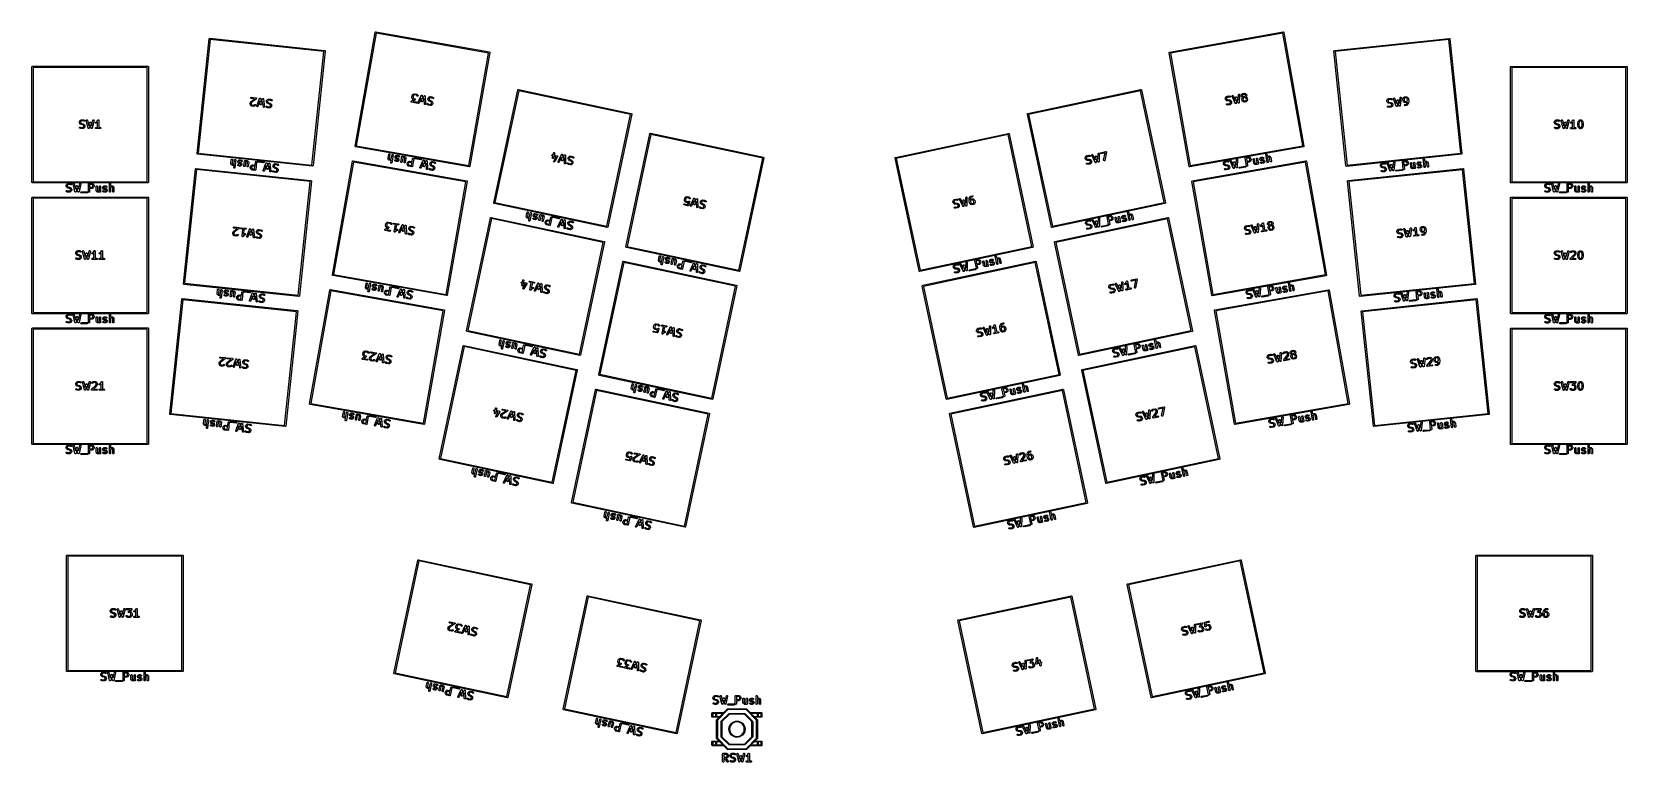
# Model space of a CAD drawing. Extents: x 1.56 to 9.72, y -6.05 to -2.32.
import ezdxf

# ---------------------------------------------------------------- set-up
doc = ezdxf.new("R2010")
doc.units = 0
doc.header["$MEASUREMENT"] = 0
doc.layers.add('BLACK', color=7, linetype='CONTINUOUS')

msp = doc.modelspace()

# ---------------------------------------------------------------- linework, layer by layer
at = {"layer": 'BLACK', "linetype": 'CONTINUOUS'}
for p, q in [((2.40057, -2.94116), (2.4623, -2.35385)), ((2.46787, -2.3574), (2.40675, -2.93885)), ((2.4623, -2.35385), (2.46241, -2.35347)), ((2.4624, -2.35334), (2.46248, -2.35324)), ((2.46241, -2.35347), (2.4624, -2.35334)), ((2.46248, -2.35324), (2.46258, -2.35286)), ((2.46258, -2.35286), (2.46314, -2.35233)), ((2.46314, -2.35233), (2.46359, -2.35171)), ((2.46359, -2.35171), (2.46384, -2.35164)), ((2.46384, -2.35164), (2.46404, -2.35146)), ((2.46404, -2.35146), (2.4648, -2.35141)), ((2.4648, -2.35141), (2.46555, -2.35122)), ((2.46555, -2.35122), (3.05286, -2.41295)), ((3.04931, -2.41851), (2.46787, -2.3574)), ((3.20893, -2.90256), (3.31148, -2.32098)), ((3.31678, -2.32491), (3.21526, -2.90067)), ((3.31148, -2.32098), (3.31161, -2.32061)), ((3.31161, -2.32048), (3.3117, -2.32038)), ((3.31161, -2.32061), (3.31161, -2.32048)), ((3.3117, -2.32038), (3.31183, -2.32001)), ((3.31183, -2.32001), (3.31242, -2.31952)), ((3.31242, -2.31952), (3.31291, -2.31893)), ((3.31291, -2.31893), (3.31317, -2.31889)), ((3.31317, -2.31889), (3.31338, -2.31872)), ((3.31338, -2.31872), (3.31414, -2.31872)), ((3.31414, -2.31872), (3.3149, -2.31858)), ((3.3149, -2.31858), (3.89648, -2.42113)), ((3.89255, -2.42643), (3.31678, -2.32491)), ((7.37712, -2.4215), (7.9587, -2.31896)), ((7.95682, -2.32529), (7.38105, -2.42681)), ((8.05834, -2.90105), (7.95682, -2.32529)), ((7.9587, -2.31896), (7.95909, -2.31896)), ((7.95909, -2.31896), (7.95921, -2.31891)), ((7.95921, -2.31891), (7.95934, -2.31896)), ((7.95934, -2.31896), (7.95973, -2.31896)), ((7.95973, -2.31896), (7.96039, -2.31934)), ((7.96039, -2.31934), (7.96111, -2.3196)), ((7.96111, -2.3196), (7.96124, -2.31983)), ((7.96124, -2.31983), (7.96148, -2.31997)), ((7.96148, -2.31997), (7.96174, -2.32069)), ((7.96174, -2.32069), (7.96212, -2.32135)), ((7.96212, -2.32135), (8.06467, -2.90293)), ((8.22086, -2.4133), (8.80817, -2.35157)), ((8.80585, -2.35775), (8.22441, -2.41886)), ((8.86697, -2.93919), (8.80585, -2.35775)), ((8.80817, -2.35157), (8.80856, -2.3516)), ((8.80856, -2.3516), (8.80869, -2.35156)), ((8.80869, -2.35156), (8.80881, -2.35161)), ((8.80881, -2.35161), (8.8092, -2.35164)), ((8.8092, -2.35164), (8.80983, -2.35207)), ((8.80983, -2.35207), (8.81053, -2.35238)), ((8.81053, -2.35238), (8.81065, -2.35262)), ((8.81065, -2.35262), (8.81087, -2.35277)), ((8.81087, -2.35277), (8.81108, -2.35351)), ((8.81108, -2.35351), (8.81142, -2.3542)), ((8.81142, -2.3542), (8.87315, -2.94151)), ((2.9882, -2.99996), (3.04931, -2.41851)), ((3.05549, -2.4162), (2.99376, -3.00351)), ((3.05286, -2.41295), (3.05324, -2.41306)), ((3.05324, -2.41306), (3.05337, -2.41305)), ((3.05337, -2.41305), (3.05347, -2.41313)), ((3.05347, -2.41313), (3.05385, -2.41323)), ((3.05385, -2.41323), (3.05438, -2.41378)), ((3.05438, -2.41378), (3.055, -2.41424)), ((3.055, -2.41424), (3.05507, -2.41449)), ((3.05507, -2.41449), (3.05525, -2.41469)), ((3.05525, -2.41469), (3.0553, -2.41545)), ((3.0553, -2.41545), (3.05549, -2.4162)), ((3.79102, -3.0022), (3.89255, -2.42643)), ((3.89887, -2.42455), (3.79633, -3.00613)), ((3.89648, -2.42113), (3.89685, -2.42126)), ((3.89685, -2.42126), (3.89698, -2.42126)), ((3.89698, -2.42126), (3.89708, -2.42135)), ((3.89708, -2.42135), (3.89744, -2.42148)), ((3.89744, -2.42148), (3.89794, -2.42207)), ((3.89794, -2.42207), (3.89852, -2.42256)), ((3.89852, -2.42256), (3.89857, -2.42282)), ((3.89857, -2.42282), (3.89874, -2.42303)), ((3.89874, -2.42303), (3.89874, -2.4238)), ((3.89874, -2.4238), (3.89887, -2.42455)), ((7.37468, -2.42441), (7.37473, -2.42429)), ((7.37473, -2.42454), (7.37468, -2.42441)), ((7.37473, -2.4239), (7.37511, -2.42324)), ((7.37473, -2.42429), (7.37473, -2.4239)), ((7.37473, -2.42493), (7.37473, -2.42454)), ((7.47727, -3.0065), (7.37473, -2.42493)), ((7.37511, -2.42324), (7.37537, -2.42251)), ((7.37537, -2.42251), (7.3756, -2.42238)), ((7.3756, -2.42238), (7.37574, -2.42215)), ((7.37574, -2.42215), (7.37646, -2.42189)), ((7.37646, -2.42189), (7.37712, -2.4215)), ((7.38105, -2.42681), (7.48258, -3.00257)), ((8.21822, -2.41603), (8.21827, -2.41591)), ((8.21826, -2.41616), (8.21822, -2.41603)), ((8.21823, -2.41654), (8.21826, -2.41616)), ((8.27996, -3.00386), (8.21823, -2.41654)), ((8.21827, -2.41591), (8.2183, -2.41552)), ((8.2183, -2.41552), (8.21873, -2.41489)), ((8.21873, -2.41489), (8.21904, -2.41418)), ((8.21904, -2.41418), (8.21928, -2.41407)), ((8.21928, -2.41407), (8.21943, -2.41385)), ((8.21943, -2.41385), (8.22017, -2.41364)), ((8.22017, -2.41364), (8.22086, -2.4133)), ((8.22441, -2.41886), (8.28552, -3.00031)), ((1.55509, -2.49731), (1.55515, -2.49693)), ((1.55509, -3.08786), (1.55509, -2.49731)), ((1.55513, -2.4968), (1.5552, -2.49669)), ((1.55515, -2.49693), (1.55513, -2.4968)), ((1.5552, -2.49669), (1.55526, -2.4963)), ((1.55526, -2.4963), (1.55576, -2.49572)), ((1.55576, -2.49572), (1.55614, -2.49505)), ((1.55614, -2.49505), (1.55639, -2.49496)), ((1.55639, -2.49496), (1.55656, -2.49476)), ((1.55656, -2.49476), (1.55732, -2.49462)), ((1.55732, -2.49462), (1.55804, -2.49436)), ((1.55804, -2.49436), (2.14859, -2.49436)), ((1.56099, -2.50027), (1.56099, -3.08491)), ((2.14564, -2.50027), (1.56099, -2.50027)), ((2.14564, -3.08491), (2.14564, -2.50027)), ((2.14859, -2.49436), (2.14897, -2.49443)), ((2.14897, -2.49443), (2.1491, -2.49441)), ((2.1491, -2.49441), (2.14922, -2.49447)), ((2.14922, -2.49447), (2.1496, -2.49454)), ((2.1496, -2.49454), (2.15019, -2.49503)), ((2.15019, -2.49503), (2.15085, -2.49542)), ((2.15085, -2.49542), (2.15094, -2.49567)), ((2.15094, -2.49567), (2.15115, -2.49584)), ((2.15115, -2.49584), (2.15128, -2.49659)), ((2.15128, -2.49659), (2.15154, -2.49731)), ((2.15154, -2.49731), (2.15154, -3.08786)), ((9.12205, -2.49763), (9.12212, -2.49724)), ((9.12205, -3.08818), (9.12205, -2.49763)), ((9.1221, -2.49712), (9.12216, -2.497)), ((9.12212, -2.49724), (9.1221, -2.49712)), ((9.12216, -2.497), (9.12223, -2.49662)), ((9.12223, -2.49662), (9.12273, -2.49603)), ((9.12273, -2.49603), (9.12311, -2.49537)), ((9.12311, -2.49537), (9.12336, -2.49528)), ((9.12336, -2.49528), (9.12353, -2.49507)), ((9.12353, -2.49507), (9.12429, -2.49494)), ((9.12429, -2.49494), (9.12501, -2.49468)), ((9.12501, -2.49468), (9.71556, -2.49468)), ((9.12796, -2.50058), (9.12796, -3.08523)), ((9.71261, -2.50058), (9.12796, -2.50058)), ((9.71261, -3.08523), (9.71261, -2.50058)), ((9.71556, -2.49468), (9.71594, -2.49474)), ((9.71594, -2.49474), (9.71607, -2.49472)), ((9.71607, -2.49472), (9.71618, -2.49479)), ((9.71618, -2.49479), (9.71657, -2.49485)), ((9.71657, -2.49485), (9.71716, -2.49535)), ((9.71716, -2.49535), (9.71782, -2.49573)), ((9.71782, -2.49573), (9.71791, -2.49598)), ((9.71791, -2.49598), (9.71812, -2.49615)), ((9.71812, -2.49615), (9.71825, -2.49691)), ((9.71825, -2.49691), (9.71851, -2.49763)), ((9.71851, -2.49763), (9.71851, -3.08818)), ((2.6714, -2.68721), (2.67146, -2.68704)), ((2.67159, -2.68821), (2.6714, -2.68721)), ((2.67142, -2.68687), (2.67181, -2.68314)), ((2.67146, -2.68704), (2.67142, -2.68687)), ((2.67306, -2.69214), (2.67159, -2.68821)), ((2.67181, -2.68314), (2.67205, -2.68229)), ((2.67205, -2.68229), (2.67206, -2.68223)), ((2.67206, -2.68223), (2.67451, -2.67683)), ((2.6731, -2.69219), (2.67306, -2.69214)), ((2.67353, -2.69296), (2.6731, -2.69219)), ((2.6752, -2.69502), (2.67353, -2.69296)), ((2.67451, -2.67683), (2.67509, -2.67598)), ((2.67485, -2.65467), (2.67604, -2.65303)), ((2.67499, -2.65668), (2.67485, -2.65467)), ((2.67639, -2.65813), (2.67499, -2.65668)), ((2.67509, -2.67598), (2.67525, -2.67591)), ((2.67525, -2.67591), (2.67534, -2.67576)), ((2.67534, -2.67576), (2.69453, -2.66022)), ((2.67604, -2.65303), (2.67799, -2.65254)), ((2.67738, -2.65842), (2.67639, -2.65813)), ((2.67763, -2.68423), (2.67736, -2.68679)), ((2.67736, -2.68679), (2.67842, -2.68962)), ((2.69453, -2.66022), (2.67738, -2.65842)), ((2.6796, -2.67991), (2.67763, -2.68423)), ((2.67799, -2.65254), (2.70223, -2.65509)), ((2.67842, -2.68962), (2.67949, -2.69093)), ((2.67949, -2.69093), (2.68203, -2.69255)), ((2.70378, -2.66032), (2.6796, -2.67991)), ((2.68203, -2.69255), (2.68997, -2.69339)), ((2.68997, -2.69339), (2.69279, -2.69233)), ((2.69279, -2.69233), (2.69448, -2.69096)), ((2.69448, -2.69096), (2.69538, -2.69047)), ((2.69538, -2.69047), (2.6974, -2.6905)), ((2.6974, -2.6905), (2.69892, -2.69183)), ((2.69924, -2.69382), (2.6982, -2.69555)), ((2.69892, -2.69183), (2.69924, -2.69382)), ((2.70223, -2.65509), (2.70285, -2.65527)), ((2.70285, -2.65527), (2.70298, -2.65527)), ((2.70298, -2.65527), (2.70304, -2.65532)), ((2.70304, -2.65532), (2.70322, -2.65537)), ((2.70322, -2.65537), (2.70384, -2.65601)), ((2.70424, -2.65956), (2.70378, -2.66032)), ((2.70384, -2.65601), (2.70451, -2.6566)), ((2.70476, -2.65884), (2.70424, -2.65956)), ((2.70451, -2.6566), (2.70453, -2.65673)), ((2.70453, -2.65673), (2.70462, -2.65683)), ((2.70462, -2.65683), (2.70468, -2.65771)), ((2.70468, -2.65771), (2.70482, -2.65859)), ((2.70482, -2.65859), (2.70475, -2.65871)), ((2.70475, -2.65871), (2.70476, -2.65884)), ((2.70621, -2.69738), (2.71965, -2.6592)), ((2.72133, -2.6722), (2.71178, -2.69934)), ((2.71965, -2.6592), (2.72015, -2.65831)), ((2.72015, -2.65831), (2.72042, -2.65815)), ((2.72042, -2.65815), (2.72058, -2.65789)), ((2.72058, -2.65789), (2.72127, -2.65765)), ((2.72127, -2.65765), (2.72189, -2.65728)), ((2.72404, -2.68939), (2.72133, -2.6722)), ((2.72189, -2.65728), (2.7222, -2.65733)), ((2.7222, -2.65733), (2.72249, -2.65723)), ((2.72249, -2.65723), (2.72317, -2.65749)), ((2.72317, -2.65749), (2.72388, -2.65761)), ((2.72388, -2.65761), (2.72409, -2.65785)), ((2.72417, -2.68963), (2.72404, -2.68939)), ((2.72409, -2.65785), (2.72437, -2.65796)), ((2.72416, -2.6899), (2.72417, -2.68963)), ((2.72464, -2.69049), (2.72416, -2.6899)), ((2.72437, -2.65796), (2.72473, -2.65859)), ((2.72501, -2.69116), (2.72464, -2.69049)), ((2.72473, -2.65859), (2.7252, -2.65914)), ((2.72526, -2.69126), (2.72501, -2.69116)), ((2.7252, -2.65914), (2.7252, -2.65945)), ((2.7252, -2.65945), (2.72535, -2.65973)), ((2.72543, -2.69147), (2.72526, -2.69126)), ((2.72535, -2.65973), (2.72815, -2.67754)), ((2.72618, -2.69161), (2.72543, -2.69147)), ((2.7269, -2.69189), (2.72618, -2.69161)), ((2.72715, -2.6918), (2.7269, -2.69189)), ((2.72742, -2.69185), (2.72715, -2.6918)), ((2.72809, -2.69148), (2.72742, -2.69185)), ((2.72881, -2.69123), (2.72809, -2.69148)), ((2.72815, -2.67754), (2.73459, -2.6607)), ((2.72895, -2.691), (2.72881, -2.69123)), ((2.72918, -2.69087), (2.72895, -2.691)), ((2.72971, -2.68999), (2.72918, -2.69087)), ((2.73593, -2.67374), (2.72971, -2.68999)), ((2.73459, -2.6607), (2.73512, -2.65982)), ((2.73512, -2.65982), (2.73539, -2.65967)), ((2.73539, -2.65967), (2.73556, -2.65941)), ((2.73556, -2.65941), (2.73625, -2.65919)), ((2.73963, -2.70227), (2.73593, -2.67374)), ((2.73625, -2.65919), (2.73688, -2.65884)), ((2.73688, -2.65884), (2.73719, -2.65889)), ((2.73719, -2.65889), (2.73748, -2.6588)), ((2.73748, -2.6588), (2.73815, -2.65908)), ((2.73815, -2.65908), (2.73887, -2.65922)), ((2.73887, -2.65922), (2.73906, -2.65946)), ((2.73906, -2.65946), (2.73935, -2.65958)), ((2.73935, -2.65958), (2.73968, -2.66022)), ((2.73968, -2.66022), (2.74014, -2.66079)), ((2.74014, -2.66079), (2.74014, -2.6611)), ((2.74014, -2.6611), (2.74028, -2.66137)), ((2.74028, -2.66137), (2.74549, -2.70151)), ((2.7556, -2.67532), (2.75565, -2.67515)), ((2.75578, -2.67633), (2.7556, -2.67532)), ((2.75561, -2.67498), (2.756, -2.67125)), ((2.75565, -2.67515), (2.75561, -2.67498)), ((2.75726, -2.68025), (2.75578, -2.67633)), ((2.756, -2.67125), (2.75629, -2.67027)), ((2.75629, -2.67027), (2.75641, -2.67014)), ((2.75641, -2.67014), (2.75645, -2.66997)), ((2.75645, -2.66997), (2.75871, -2.66644)), ((2.7573, -2.6803), (2.75726, -2.68025)), ((2.75773, -2.68107), (2.7573, -2.6803)), ((2.75939, -2.68313), (2.75773, -2.68107)), ((2.75871, -2.66644), (2.75931, -2.66579)), ((2.75931, -2.66579), (2.75934, -2.66573)), ((2.75934, -2.66573), (2.7614, -2.66406)), ((2.75945, -2.68317), (2.75939, -2.68313)), ((2.7601, -2.68376), (2.75945, -2.68317)), ((2.76363, -2.68602), (2.7601, -2.68376)), ((2.7614, -2.66406), (2.76217, -2.66364)), ((2.7618, -2.67256), (2.76156, -2.67491)), ((2.76156, -2.67491), (2.76262, -2.67773)), ((2.76343, -2.67002), (2.7618, -2.67256)), ((2.76217, -2.66364), (2.76222, -2.66359)), ((2.76222, -2.66359), (2.76614, -2.66212)), ((2.76262, -2.67773), (2.76368, -2.67904)), ((2.76474, -2.66896), (2.76343, -2.67002)), ((2.76377, -2.68605), (2.76363, -2.68602)), ((2.76368, -2.67904), (2.76654, -2.68087)), ((2.76421, -2.68631), (2.76377, -2.68605)), ((2.77117, -2.68884), (2.76421, -2.68631)), ((2.76757, -2.6679), (2.76474, -2.66896)), ((2.76614, -2.66212), (2.76715, -2.66193)), ((2.76654, -2.68087), (2.7735, -2.68341)), ((2.76715, -2.66193), (2.76732, -2.66199)), ((2.76732, -2.66199), (2.76749, -2.66195)), ((2.76749, -2.66195), (2.77681, -2.66293)), ((2.77572, -2.66875), (2.76757, -2.6679)), ((2.77402, -2.69067), (2.77117, -2.68884)), ((2.7735, -2.68341), (2.77394, -2.68366)), ((2.77394, -2.68366), (2.77407, -2.68369)), ((2.77509, -2.69198), (2.77402, -2.69067)), ((2.77407, -2.68369), (2.77761, -2.68595)), ((2.77615, -2.69481), (2.77509, -2.69198)), ((2.78068, -2.67101), (2.77572, -2.66875)), ((2.77681, -2.66293), (2.77766, -2.66317)), ((2.77761, -2.68595), (2.77826, -2.68654)), ((2.77766, -2.66317), (2.77773, -2.66318)), ((2.77773, -2.66318), (2.78312, -2.66563)), ((2.77826, -2.68654), (2.77831, -2.68658)), ((2.77831, -2.68658), (2.77998, -2.68864)), ((2.77998, -2.68864), (2.78041, -2.68941)), ((2.78041, -2.68941), (2.78045, -2.68946)), ((2.78045, -2.68946), (2.78192, -2.69338)), ((2.78269, -2.67116), (2.78068, -2.67101)), ((2.78192, -2.69338), (2.78211, -2.69439)), ((2.78434, -2.66999), (2.78269, -2.67116)), ((2.78312, -2.66563), (2.78397, -2.66621)), ((2.78397, -2.66621), (2.78484, -2.66803)), ((2.78484, -2.66803), (2.78434, -2.66999)), ((3.49557, -2.6751), (3.49569, -2.6749)), ((3.49569, -2.67588), (3.49557, -2.6751)), ((3.49569, -2.67466), (3.4962, -2.67405)), ((3.49569, -2.6749), (3.49569, -2.67466)), ((3.49569, -2.67668), (3.49569, -2.67588)), ((3.49584, -2.67686), (3.49569, -2.67668)), ((3.49588, -2.67709), (3.49584, -2.67686)), ((3.49647, -2.67762), (3.49588, -2.67709)), ((3.4962, -2.67405), (3.49661, -2.67337)), ((3.49699, -2.67823), (3.49647, -2.67762)), ((3.49661, -2.67337), (3.50721, -2.66484)), ((3.4973, -2.67834), (3.49699, -2.67823)), ((3.4974, -2.67842), (3.4973, -2.67834)), ((3.49753, -2.67843), (3.4974, -2.67842)), ((3.49795, -2.67858), (3.49753, -2.67843)), ((3.52195, -2.68281), (3.49795, -2.67858)), ((3.49942, -2.65334), (3.49949, -2.65318)), ((3.49954, -2.65436), (3.49942, -2.65334)), ((3.49946, -2.653), (3.50109, -2.64377)), ((3.49949, -2.65318), (3.49946, -2.653)), ((3.50073, -2.65837), (3.49954, -2.65436)), ((3.50077, -2.65843), (3.50073, -2.65837)), ((3.50115, -2.65923), (3.50077, -2.65843)), ((3.50109, -2.64377), (3.50144, -2.64281)), ((3.50267, -2.6614), (3.50115, -2.65923)), ((3.50144, -2.64281), (3.50158, -2.64269)), ((3.50158, -2.64269), (3.50163, -2.64252)), ((3.50163, -2.64252), (3.50412, -2.63916)), ((3.50272, -2.66144), (3.50267, -2.6614)), ((3.50333, -2.66208), (3.50272, -2.66144)), ((3.50669, -2.66457), (3.50333, -2.66208)), ((3.50412, -2.63916), (3.50476, -2.63855)), ((3.50476, -2.63855), (3.5048, -2.6385)), ((3.5048, -2.6385), (3.50697, -2.63698)), ((3.51584, -2.66548), (3.50538, -2.67389)), ((3.50538, -2.67389), (3.52298, -2.67699)), ((3.50678, -2.64548), (3.5054, -2.65334)), ((3.5054, -2.65334), (3.50626, -2.65623)), ((3.50626, -2.65623), (3.50723, -2.65762)), ((3.50686, -2.66462), (3.50669, -2.66457)), ((3.50858, -2.64306), (3.50678, -2.64548)), ((3.50698, -2.66476), (3.50686, -2.66462)), ((3.50697, -2.63698), (3.50777, -2.6366)), ((3.50721, -2.66484), (3.50698, -2.66476)), ((3.50723, -2.65762), (3.50965, -2.65942)), ((3.50777, -2.6366), (3.50782, -2.63657)), ((3.50782, -2.63657), (3.51184, -2.63537)), ((3.50997, -2.64209), (3.50858, -2.64306)), ((3.50965, -2.65942), (3.5145, -2.66027)), ((3.51286, -2.64123), (3.50997, -2.64209)), ((3.51184, -2.63537), (3.51286, -2.63525)), ((3.51286, -2.63525), (3.51302, -2.63532)), ((3.52256, -2.64294), (3.51286, -2.64123)), ((3.51302, -2.63532), (3.5132, -2.63529)), ((3.5132, -2.63529), (3.52427, -2.63725)), ((3.5145, -2.66027), (3.51492, -2.66042)), ((3.51492, -2.66042), (3.51506, -2.66043)), ((3.51506, -2.66043), (3.51515, -2.66051)), ((3.51515, -2.66051), (3.51547, -2.66062)), ((3.51547, -2.66062), (3.51598, -2.66123)), ((3.51625, -2.6648), (3.51584, -2.66548)), ((3.51598, -2.66123), (3.51658, -2.66176)), ((3.51677, -2.66419), (3.51625, -2.6648)), ((3.51658, -2.66176), (3.51661, -2.66199)), ((3.51661, -2.66199), (3.51677, -2.66217)), ((3.51677, -2.66217), (3.51677, -2.66297)), ((3.51677, -2.66297), (3.51689, -2.66375)), ((3.51689, -2.66375), (3.51677, -2.66395)), ((3.51677, -2.66395), (3.51677, -2.66419)), ((3.52394, -2.68246), (3.52195, -2.68281)), ((3.52499, -2.64474), (3.52256, -2.64294)), ((3.52298, -2.67699), (3.52394, -2.67735)), ((3.52394, -2.67735), (3.52524, -2.67889)), ((3.52524, -2.68091), (3.52394, -2.68246)), ((3.52427, -2.63725), (3.52524, -2.6376)), ((3.52623, -2.64652), (3.52499, -2.64474)), ((3.52524, -2.6376), (3.52535, -2.63773)), ((3.52524, -2.67889), (3.52524, -2.68091)), ((3.52535, -2.63773), (3.52552, -2.63778)), ((3.52552, -2.63778), (3.52889, -2.64028)), ((3.52789, -2.64768), (3.52623, -2.64652)), ((3.5299, -2.6475), (3.52789, -2.64768)), ((3.52889, -2.64028), (3.5295, -2.64092)), ((3.5295, -2.64092), (3.52955, -2.64096)), ((3.52955, -2.64096), (3.53107, -2.64313)), ((3.53133, -2.64607), (3.5299, -2.6475)), ((3.53071, -2.6827), (3.53083, -2.68068)), ((3.53192, -2.68432), (3.53071, -2.6827)), ((3.53083, -2.68068), (3.5469, -2.64354)), ((3.53107, -2.64313), (3.5315, -2.64406)), ((3.5315, -2.64406), (3.53133, -2.64607)), ((3.53388, -2.68479), (3.53192, -2.68432)), ((3.53569, -2.68388), (3.53388, -2.68479)), ((3.53625, -2.68303), (3.53569, -2.68388)), ((3.54767, -2.65662), (3.53625, -2.68303)), ((3.5469, -2.64354), (3.54746, -2.64268)), ((3.54746, -2.64268), (3.54774, -2.64254)), ((3.54917, -2.67396), (3.54767, -2.65662)), ((3.54774, -2.64254), (3.54792, -2.64229)), ((3.54792, -2.64229), (3.54862, -2.6421)), ((3.54862, -2.6421), (3.54927, -2.64178)), ((3.54928, -2.67421), (3.54917, -2.67396)), ((3.54926, -2.67448), (3.54928, -2.67421)), ((3.5497, -2.6751), (3.54926, -2.67448)), ((3.54927, -2.64178), (3.54957, -2.64185)), ((3.54957, -2.64185), (3.54987, -2.64177)), ((3.55002, -2.67579), (3.5497, -2.6751)), ((3.54987, -2.64177), (3.55053, -2.64208)), ((3.55027, -2.67591), (3.55002, -2.67579)), ((3.55042, -2.67613), (3.55027, -2.67591)), ((3.55116, -2.67633), (3.55042, -2.67613)), ((3.55053, -2.64208), (3.55124, -2.64225)), ((3.55185, -2.67665), (3.55116, -2.67633)), ((3.55124, -2.64225), (3.55142, -2.64249)), ((3.55142, -2.64249), (3.5517, -2.64263)), ((3.5517, -2.64263), (3.55201, -2.64328)), ((3.55211, -2.67658), (3.55185, -2.67665)), ((3.55201, -2.64328), (3.55244, -2.64387)), ((3.55237, -2.67665), (3.55211, -2.67658)), ((3.55306, -2.67633), (3.55237, -2.67665)), ((3.55244, -2.64387), (3.55242, -2.64418)), ((3.55242, -2.64418), (3.55255, -2.64446)), ((3.55255, -2.64446), (3.5541, -2.66242)), ((3.5538, -2.67613), (3.55306, -2.67633)), ((3.55396, -2.67591), (3.5538, -2.67613)), ((3.5542, -2.67579), (3.55396, -2.67591)), ((3.5541, -2.66242), (3.5617, -2.64607)), ((3.55479, -2.67495), (3.5542, -2.67579)), ((3.56213, -2.65917), (3.55479, -2.67495)), ((3.5617, -2.64607), (3.56229, -2.64523)), ((3.56383, -2.68789), (3.56213, -2.65917)), ((3.56229, -2.64523), (3.56257, -2.6451)), ((3.56257, -2.6451), (3.56276, -2.64485)), ((3.56276, -2.64485), (3.56346, -2.64468)), ((3.56346, -2.64468), (3.56412, -2.64437)), ((3.56463, -2.68974), (3.56383, -2.68789)), ((3.56412, -2.64437), (3.56442, -2.64445)), ((3.56442, -2.64445), (3.56472, -2.64438)), ((3.56644, -2.69065), (3.56463, -2.68974)), ((3.56472, -2.64438), (3.56537, -2.64471)), ((3.56537, -2.64471), (3.56607, -2.6449)), ((3.56607, -2.6449), (3.56625, -2.64515)), ((3.56625, -2.64515), (3.56653, -2.64529)), ((3.5684, -2.69018), (3.56644, -2.69065)), ((3.56653, -2.64529), (3.56681, -2.64595)), ((3.56681, -2.64595), (3.56723, -2.64655)), ((3.56723, -2.64655), (3.56721, -2.64686)), ((3.56721, -2.64686), (3.56733, -2.64714)), ((3.56733, -2.64714), (3.56972, -2.68754)), ((3.5696, -2.68856), (3.5684, -2.69018)), ((3.56972, -2.68754), (3.5696, -2.68856)), ((3.57707, -2.68823), (3.57771, -2.68631)), ((3.57782, -2.69011), (3.57707, -2.68823)), ((3.57771, -2.68631), (3.57943, -2.68526)), ((3.57862, -2.69074), (3.57782, -2.69011)), ((3.58383, -2.69357), (3.57862, -2.69074)), ((3.57943, -2.68526), (3.58143, -2.68555)), ((3.58143, -2.68555), (3.58622, -2.68815)), ((3.58164, -2.66212), (3.58171, -2.66196)), ((3.58175, -2.66314), (3.58164, -2.66212)), ((3.58167, -2.66179), (3.58233, -2.65809)), ((3.58171, -2.66196), (3.58167, -2.66179)), ((3.58295, -2.66716), (3.58175, -2.66314)), ((3.58233, -2.65809), (3.58268, -2.65713)), ((3.58268, -2.65713), (3.58281, -2.65702)), ((3.58281, -2.65702), (3.58286, -2.65685)), ((3.58286, -2.65685), (3.58536, -2.65348)), ((3.58299, -2.66721), (3.58295, -2.66716)), ((3.58336, -2.66801), (3.58299, -2.66721)), ((3.58488, -2.67018), (3.58336, -2.66801)), ((3.5839, -2.69358), (3.58383, -2.69357)), ((3.58473, -2.69388), (3.5839, -2.69358)), ((3.59396, -2.69551), (3.58473, -2.69388)), ((3.58493, -2.67022), (3.58488, -2.67018)), ((3.58554, -2.67086), (3.58493, -2.67022)), ((3.58536, -2.65348), (3.586, -2.65287)), ((3.58891, -2.67336), (3.58554, -2.67086)), ((3.586, -2.65287), (3.58604, -2.65282)), ((3.58604, -2.65282), (3.58821, -2.6513)), ((3.58622, -2.68815), (3.5943, -2.68957)), ((3.58802, -2.65981), (3.58761, -2.66213)), ((3.58761, -2.66213), (3.58847, -2.66502)), ((3.58982, -2.65738), (3.58802, -2.65981)), ((3.58821, -2.6513), (3.58901, -2.65093)), ((3.58847, -2.66502), (3.58944, -2.6664)), ((3.58904, -2.6734), (3.58891, -2.67336)), ((3.58901, -2.65093), (3.58906, -2.65089)), ((3.58946, -2.67368), (3.58904, -2.6734)), ((3.58906, -2.65089), (3.59308, -2.64969)), ((3.58944, -2.6664), (3.59216, -2.66842)), ((3.59623, -2.6767), (3.58946, -2.67368)), ((3.5912, -2.65641), (3.58982, -2.65738)), ((3.59409, -2.65555), (3.5912, -2.65641)), ((3.59216, -2.66842), (3.59893, -2.67144)), ((3.59308, -2.64969), (3.5941, -2.64958)), ((3.60217, -2.65698), (3.59409, -2.65555)), ((3.5941, -2.64958), (3.59426, -2.64965)), ((3.59426, -2.64965), (3.59443, -2.64962)), ((3.5943, -2.68957), (3.59719, -2.68871)), ((3.59443, -2.64962), (3.60367, -2.65124)), ((3.59895, -2.67872), (3.59623, -2.6767)), ((3.59719, -2.68871), (3.59857, -2.68774)), ((3.59857, -2.68774), (3.60037, -2.68532)), ((3.59893, -2.67144), (3.59935, -2.67172)), ((3.59992, -2.68011), (3.59895, -2.67872)), ((3.59935, -2.67172), (3.59948, -2.67176)), ((3.60018, -2.69382), (3.59938, -2.6942)), ((3.59948, -2.67176), (3.60285, -2.67426)), ((3.60078, -2.683), (3.59992, -2.68011)), ((3.60235, -2.6923), (3.60018, -2.69382)), ((3.60037, -2.68532), (3.60078, -2.683)), ((3.60696, -2.65957), (3.60217, -2.65698)), ((3.60239, -2.69225), (3.60235, -2.6923)), ((3.60303, -2.69164), (3.60239, -2.69225)), ((3.60285, -2.67426), (3.60346, -2.6749)), ((3.60553, -2.68827), (3.60303, -2.69164)), ((3.60346, -2.6749), (3.60351, -2.67494)), ((3.60351, -2.67494), (3.60503, -2.67711)), ((3.60367, -2.65124), (3.60449, -2.65155)), ((3.60449, -2.65155), (3.60456, -2.65156)), ((3.60456, -2.65156), (3.60977, -2.65438)), ((3.60503, -2.67711), (3.6054, -2.67791)), ((3.6054, -2.67791), (3.60544, -2.67796)), ((3.60544, -2.67796), (3.60664, -2.68198)), ((3.60558, -2.68811), (3.60553, -2.68827)), ((3.60571, -2.68799), (3.60558, -2.68811)), ((3.60606, -2.68703), (3.60571, -2.68799)), ((3.60672, -2.68334), (3.60606, -2.68703)), ((3.60664, -2.68198), (3.60676, -2.683)), ((3.60676, -2.683), (3.60669, -2.68316)), ((3.60669, -2.68316), (3.60672, -2.68334)), ((3.60896, -2.65987), (3.60696, -2.65957)), ((3.61068, -2.65881), (3.60896, -2.65987)), ((3.60977, -2.65438), (3.61058, -2.65502)), ((3.61058, -2.65502), (3.61132, -2.65689)), ((3.61132, -2.65689), (3.61068, -2.65881)), ((3.91835, -3.19266), (4.04114, -2.61501)), ((4.0463, -2.61913), (3.92474, -3.191)), ((4.04114, -2.61501), (4.04128, -2.61465)), ((4.04128, -2.61465), (4.04129, -2.61452)), ((4.04129, -2.61452), (4.04137, -2.61442)), ((4.04137, -2.61442), (4.04152, -2.61406)), ((4.04152, -2.61406), (4.04212, -2.61359)), ((4.04212, -2.61359), (4.04264, -2.61302)), ((4.04264, -2.61302), (4.0429, -2.61298)), ((4.0429, -2.61298), (4.04311, -2.61282)), ((4.04311, -2.61282), (4.04388, -2.61284)), ((4.04388, -2.61284), (4.04464, -2.61274)), ((4.04464, -2.61274), (4.62228, -2.73552)), ((4.61817, -2.74068), (4.0463, -2.61913)), ((6.65153, -2.73587), (7.22917, -2.61309)), ((7.22751, -2.61948), (6.65564, -2.74103)), ((7.34907, -3.19135), (7.22751, -2.61948)), ((7.22917, -2.61309), (7.22956, -2.61307)), ((7.22956, -2.61307), (7.22969, -2.61302)), ((7.22969, -2.61302), (7.22981, -2.61306)), ((7.22981, -2.61306), (7.2302, -2.61305)), ((7.2302, -2.61305), (7.23088, -2.61341)), ((7.23088, -2.61341), (7.23161, -2.61365)), ((7.23161, -2.61365), (7.23175, -2.61387)), ((7.23175, -2.61387), (7.23198, -2.614)), ((7.23198, -2.614), (7.23227, -2.61471)), ((7.23227, -2.61471), (7.23268, -2.61536)), ((7.23268, -2.61536), (7.35546, -3.19301)), ((7.66265, -2.65868), (7.66274, -2.65853)), ((7.66265, -2.65971), (7.66265, -2.65868)), ((7.6633, -2.6634), (7.66265, -2.65971)), ((7.66273, -2.65835), (7.66393, -2.65434)), ((7.66274, -2.65853), (7.66273, -2.65835)), ((7.66339, -2.66355), (7.6633, -2.6634)), ((7.66338, -2.66373), (7.66339, -2.66355)), ((7.66384, -2.66465), (7.66338, -2.66373)), ((7.66634, -2.66802), (7.66384, -2.66465)), ((7.66393, -2.65434), (7.66432, -2.65355)), ((7.66432, -2.65355), (7.66434, -2.65348)), ((7.66434, -2.65348), (7.66586, -2.65131)), ((7.66586, -2.65131), (7.66648, -2.65069)), ((7.66639, -2.66805), (7.66634, -2.66802)), ((7.66702, -2.66867), (7.66639, -2.66805)), ((7.66648, -2.65069), (7.66652, -2.65064)), ((7.66652, -2.65064), (7.66988, -2.64814)), ((7.66919, -2.6702), (7.66702, -2.66867)), ((7.66797, -2.6878), (7.66922, -2.68622)), ((7.66802, -2.68982), (7.66797, -2.6878)), ((7.66936, -2.69133), (7.66802, -2.68982)), ((7.66945, -2.65648), (7.66859, -2.65937)), ((7.66859, -2.65937), (7.669, -2.66169)), ((7.669, -2.66169), (7.67079, -2.66411)), ((7.66925, -2.67021), (7.66919, -2.6702)), ((7.66922, -2.68622), (7.6712, -2.68582)), ((7.67004, -2.67061), (7.66925, -2.67021)), ((7.67034, -2.69166), (7.66936, -2.69133)), ((7.67042, -2.65509), (7.66945, -2.65648)), ((7.66988, -2.64814), (7.6708, -2.64768)), ((7.67406, -2.6718), (7.67004, -2.67061)), ((7.6762, -2.69253), (7.67034, -2.69166)), ((7.67284, -2.6533), (7.67042, -2.65509)), ((7.67079, -2.66411), (7.67218, -2.66508)), ((7.6708, -2.64768), (7.67098, -2.64769)), ((7.67098, -2.64769), (7.67113, -2.6476)), ((7.67113, -2.6476), (7.68036, -2.64597)), ((7.6712, -2.68582), (7.67659, -2.68662)), ((7.67218, -2.66508), (7.67543, -2.66605)), ((7.68092, -2.65187), (7.67284, -2.6533)), ((7.6742, -2.67179), (7.67406, -2.6718)), ((7.67469, -2.67192), (7.6742, -2.67179)), ((7.68208, -2.67244), (7.67469, -2.67192)), ((7.67543, -2.66605), (7.68282, -2.66657)), ((7.67626, -2.69251), (7.6762, -2.69253)), ((7.67715, -2.69251), (7.67626, -2.69251)), ((7.67659, -2.68662), (7.68467, -2.68519)), ((7.68638, -2.69089), (7.67715, -2.69251)), ((7.68036, -2.64597), (7.68124, -2.64597)), ((7.68631, -2.65267), (7.68092, -2.65187)), ((7.68124, -2.64597), (7.68131, -2.64596)), ((7.68131, -2.64596), (7.68717, -2.64683)), ((7.68533, -2.6734), (7.68208, -2.67244)), ((7.68282, -2.66657), (7.68331, -2.66669)), ((7.68331, -2.66669), (7.68345, -2.66669)), ((7.68345, -2.66669), (7.68747, -2.66788)), ((7.68467, -2.68519), (7.68709, -2.6834)), ((7.68671, -2.67438), (7.68533, -2.6734)), ((7.68828, -2.65227), (7.68631, -2.65267)), ((7.68653, -2.6908), (7.68638, -2.69089)), ((7.68671, -2.69081), (7.68653, -2.6908)), ((7.68851, -2.6768), (7.68671, -2.67438)), ((7.68762, -2.69035), (7.68671, -2.69081)), ((7.68709, -2.6834), (7.68806, -2.68201)), ((7.68717, -2.64683), (7.68814, -2.64715)), ((7.68747, -2.66788), (7.68826, -2.66828)), ((7.69099, -2.68785), (7.68762, -2.69035)), ((7.68806, -2.68201), (7.68892, -2.67912)), ((7.68814, -2.64715), (7.68949, -2.64867)), ((7.68826, -2.66828), (7.68832, -2.66829)), ((7.68954, -2.65068), (7.68828, -2.65227)), ((7.68832, -2.66829), (7.69049, -2.66981)), ((7.68892, -2.67912), (7.68851, -2.6768)), ((7.68949, -2.64867), (7.68954, -2.65068)), ((7.69049, -2.66981), (7.69112, -2.67044)), ((7.69103, -2.6878), (7.69099, -2.68785)), ((7.69165, -2.68718), (7.69103, -2.6878)), ((7.69112, -2.67044), (7.69117, -2.67047)), ((7.69117, -2.67047), (7.69367, -2.67384)), ((7.69317, -2.685), (7.69165, -2.68718)), ((7.69319, -2.68494), (7.69317, -2.685)), ((7.69358, -2.68415), (7.69319, -2.68494)), ((7.69478, -2.68013), (7.69358, -2.68415)), ((7.69367, -2.67384), (7.69413, -2.67476)), ((7.69413, -2.67476), (7.69412, -2.67493)), ((7.69412, -2.67493), (7.6942, -2.67509)), ((7.6942, -2.67509), (7.69486, -2.67878)), ((7.69486, -2.6798), (7.69477, -2.67996)), ((7.69477, -2.67996), (7.69478, -2.68013)), ((7.69486, -2.67878), (7.69486, -2.6798)), ((7.69639, -2.6458), (7.69697, -2.64387)), ((7.69663, -2.6468), (7.69639, -2.6458)), ((7.7127, -2.68394), (7.69663, -2.6468)), ((7.69697, -2.64387), (7.69865, -2.64275)), ((7.69865, -2.64275), (7.70066, -2.64299)), ((7.70066, -2.64299), (7.70205, -2.64445)), ((7.70205, -2.64445), (7.71347, -2.67086)), ((7.71291, -2.68417), (7.7127, -2.68394)), ((7.71299, -2.68447), (7.71291, -2.68417)), ((7.71358, -2.68488), (7.71299, -2.68447)), ((7.71347, -2.67086), (7.71497, -2.65352)), ((7.71408, -2.68541), (7.71358, -2.68488)), ((7.71439, -2.68545), (7.71408, -2.68541)), ((7.71464, -2.68562), (7.71439, -2.68545)), ((7.71537, -2.68556), (7.71464, -2.68562)), ((7.71497, -2.65352), (7.71523, -2.65253)), ((7.71523, -2.65253), (7.71542, -2.65234)), ((7.71609, -2.68564), (7.71537, -2.68556)), ((7.71542, -2.65234), (7.71549, -2.65208)), ((7.71549, -2.65208), (7.71612, -2.65164)), ((7.71635, -2.68547), (7.71609, -2.68564)), ((7.71612, -2.65164), (7.71666, -2.6511)), ((7.71666, -2.68544), (7.71635, -2.68547)), ((7.71666, -2.6511), (7.71693, -2.65108)), ((7.71717, -2.68493), (7.71666, -2.68544)), ((7.71693, -2.65108), (7.71715, -2.65092)), ((7.71715, -2.65092), (7.71791, -2.65099)), ((7.71778, -2.68453), (7.71717, -2.68493)), ((7.71786, -2.68423), (7.71778, -2.68453)), ((7.71808, -2.68401), (7.71786, -2.68423)), ((7.71791, -2.65099), (7.71867, -2.65092)), ((7.71835, -2.68302), (7.71808, -2.68401)), ((7.7199, -2.66506), (7.71835, -2.68302)), ((7.71867, -2.65092), (7.71889, -2.65108)), ((7.71889, -2.65108), (7.71916, -2.6511)), ((7.71916, -2.6511), (7.7197, -2.65164)), ((7.7197, -2.65164), (7.72032, -2.65208)), ((7.7275, -2.68141), (7.7199, -2.66506)), ((7.72032, -2.65208), (7.72039, -2.65234)), ((7.72039, -2.65234), (7.72058, -2.65253)), ((7.72058, -2.65253), (7.72792, -2.66831)), ((7.72772, -2.68163), (7.7275, -2.68141)), ((7.72781, -2.68193), (7.72772, -2.68163)), ((7.72841, -2.68233), (7.72781, -2.68193)), ((7.72792, -2.66831), (7.72962, -2.63959)), ((7.72892, -2.68284), (7.72841, -2.68233)), ((7.72923, -2.68287), (7.72892, -2.68284)), ((7.72949, -2.68304), (7.72923, -2.68287)), ((7.73021, -2.68295), (7.72949, -2.68304)), ((7.72962, -2.63959), (7.72986, -2.63859)), ((7.72986, -2.63859), (7.73125, -2.63713)), ((7.73094, -2.68302), (7.73021, -2.68295)), ((7.73119, -2.68284), (7.73094, -2.68302)), ((7.7315, -2.68281), (7.73119, -2.68284)), ((7.73125, -2.63713), (7.73325, -2.63689)), ((7.732, -2.68228), (7.7315, -2.68281)), ((7.73259, -2.68186), (7.732, -2.68228)), ((7.73267, -2.68156), (7.73259, -2.68186)), ((7.73289, -2.68134), (7.73267, -2.68156)), ((7.73312, -2.68034), (7.73289, -2.68134)), ((7.73552, -2.63994), (7.73312, -2.68034)), ((7.73325, -2.63689), (7.73494, -2.63801)), ((7.73494, -2.63801), (7.73552, -2.63994)), ((7.74389, -2.64436), (7.74398, -2.64421)), ((7.74389, -2.64539), (7.74389, -2.64436)), ((7.74421, -2.64723), (7.74389, -2.64539)), ((7.74397, -2.64403), (7.74516, -2.64001)), ((7.74398, -2.64421), (7.74397, -2.64403)), ((7.7443, -2.64738), (7.74421, -2.64723)), ((7.74429, -2.64756), (7.7443, -2.64738)), ((7.74475, -2.64848), (7.74429, -2.64756)), ((7.74725, -2.65184), (7.74475, -2.64848)), ((7.74516, -2.64001), (7.74556, -2.63922)), ((7.74556, -2.63922), (7.74557, -2.63916)), ((7.74557, -2.63916), (7.74709, -2.63699)), ((7.74682, -2.66098), (7.74691, -2.66082)), ((7.74682, -2.662), (7.74682, -2.66098)), ((7.74812, -2.66939), (7.74682, -2.662)), ((7.7469, -2.66065), (7.74809, -2.65663)), ((7.74691, -2.66082), (7.7469, -2.66065)), ((7.74709, -2.63699), (7.74772, -2.63636)), ((7.7473, -2.65188), (7.74725, -2.65184)), ((7.74793, -2.6525), (7.7473, -2.65188)), ((7.74772, -2.63636), (7.74775, -2.63631)), ((7.74775, -2.63631), (7.75112, -2.63381)), ((7.74985, -2.65385), (7.74793, -2.6525)), ((7.74809, -2.65663), (7.74849, -2.65584)), ((7.74821, -2.66954), (7.74812, -2.66939)), ((7.7482, -2.66972), (7.74821, -2.66954)), ((7.74866, -2.67063), (7.7482, -2.66972)), ((7.74849, -2.65584), (7.7485, -2.65578)), ((7.7485, -2.65578), (7.74985, -2.65385)), ((7.75115, -2.674), (7.74866, -2.67063)), ((7.75069, -2.64216), (7.74983, -2.64505)), ((7.74983, -2.64505), (7.74991, -2.64552)), ((7.74991, -2.64552), (7.75171, -2.64794)), ((7.75166, -2.64077), (7.75069, -2.64216)), ((7.75112, -2.63381), (7.75204, -2.63335)), ((7.75121, -2.67404), (7.75115, -2.674)), ((7.75183, -2.67466), (7.75121, -2.67404)), ((7.75408, -2.63897), (7.75166, -2.64077)), ((7.75171, -2.64794), (7.75309, -2.64891)), ((7.754, -2.67618), (7.75183, -2.67466)), ((7.75204, -2.63335), (7.75221, -2.63337)), ((7.75221, -2.63337), (7.75237, -2.63328)), ((7.75237, -2.63328), (7.75975, -2.63197)), ((7.75362, -2.65877), (7.75276, -2.66166)), ((7.75276, -2.66166), (7.75382, -2.66767)), ((7.75309, -2.64891), (7.75598, -2.64977)), ((7.75459, -2.65739), (7.75362, -2.65877)), ((7.75382, -2.66767), (7.75561, -2.6701)), ((7.75407, -2.6762), (7.754, -2.67618)), ((7.75486, -2.67659), (7.75407, -2.6762)), ((7.76009, -2.63791), (7.75408, -2.63897)), ((7.75701, -2.65559), (7.75459, -2.65739)), ((7.75887, -2.67779), (7.75486, -2.67659)), ((7.75561, -2.6701), (7.757, -2.67107)), ((7.75598, -2.64977), (7.762, -2.64871)), ((7.757, -2.67107), (7.75989, -2.67193)), ((7.76302, -2.65453), (7.75701, -2.65559)), ((7.75905, -2.67778), (7.75887, -2.67779)), ((7.7592, -2.67786), (7.75905, -2.67778)), ((7.76023, -2.67786), (7.7592, -2.67786)), ((7.75975, -2.63197), (7.76078, -2.63197)), ((7.75989, -2.67193), (7.7659, -2.67087)), ((7.76298, -2.63877), (7.76009, -2.63791)), ((7.76761, -2.67656), (7.76023, -2.67786)), ((7.76078, -2.63197), (7.76093, -2.63206)), ((7.76093, -2.63206), (7.76111, -2.63205)), ((7.76111, -2.63205), (7.76512, -2.63325)), ((7.762, -2.64871), (7.76442, -2.64692)), ((7.76437, -2.63974), (7.76298, -2.63877)), ((7.76591, -2.65539), (7.76302, -2.65453)), ((7.76617, -2.64216), (7.76437, -2.63974)), ((7.76442, -2.64692), (7.76539, -2.64553)), ((7.76512, -2.63325), (7.76591, -2.63364)), ((7.76539, -2.64553), (7.76625, -2.64264)), ((7.7659, -2.67087), (7.76832, -2.66907)), ((7.76591, -2.63364), (7.76598, -2.63366)), ((7.7673, -2.65636), (7.76591, -2.65539)), ((7.76598, -2.63366), (7.76815, -2.63518)), ((7.76625, -2.64264), (7.76617, -2.64216)), ((7.7691, -2.65878), (7.7673, -2.65636)), ((7.76777, -2.67647), (7.76761, -2.67656)), ((7.76794, -2.67649), (7.76777, -2.67647)), ((7.76886, -2.67603), (7.76794, -2.67649)), ((7.76815, -2.63518), (7.76877, -2.6358)), ((7.76832, -2.66907), (7.7693, -2.66768)), ((7.76877, -2.6358), (7.76883, -2.63584)), ((7.76883, -2.63584), (7.77132, -2.63921)), ((7.77223, -2.67353), (7.76886, -2.67603)), ((7.77016, -2.66479), (7.7691, -2.65878)), ((7.7705, -2.64852), (7.76915, -2.65045)), ((7.76915, -2.65045), (7.77108, -2.6518)), ((7.7693, -2.66768), (7.77016, -2.66479)), ((7.77052, -2.64846), (7.7705, -2.64852)), ((7.77091, -2.64767), (7.77052, -2.64846)), ((7.77211, -2.64365), (7.77091, -2.64767)), ((7.77108, -2.6518), (7.7717, -2.65242)), ((7.77132, -2.63921), (7.77178, -2.64012)), ((7.7717, -2.65242), (7.77176, -2.65246)), ((7.77176, -2.65246), (7.77425, -2.65582)), ((7.77178, -2.64012), (7.77177, -2.6403)), ((7.77177, -2.6403), (7.77186, -2.64045)), ((7.77186, -2.64045), (7.77219, -2.6423)), ((7.77219, -2.64332), (7.7721, -2.64348)), ((7.7721, -2.64348), (7.77211, -2.64365)), ((7.77219, -2.6423), (7.77219, -2.64332)), ((7.77226, -2.67348), (7.77223, -2.67353)), ((7.77289, -2.67285), (7.77226, -2.67348)), ((7.77441, -2.67068), (7.77289, -2.67285)), ((7.77425, -2.65582), (7.77471, -2.65674)), ((7.77442, -2.67062), (7.77441, -2.67068)), ((7.77482, -2.66983), (7.77442, -2.67062)), ((7.77471, -2.65674), (7.7747, -2.65692)), ((7.7747, -2.65692), (7.77479, -2.65707)), ((7.77479, -2.65707), (7.77609, -2.66445)), ((7.77601, -2.66581), (7.77482, -2.66983)), ((7.77609, -2.66548), (7.776, -2.66563)), ((7.776, -2.66563), (7.77601, -2.66581)), ((7.77609, -2.66445), (7.77609, -2.66548)), ((8.48908, -2.67084), (8.48915, -2.66982)), ((8.48947, -2.67457), (8.48908, -2.67084)), ((8.48915, -2.66982), (8.48925, -2.66967)), ((8.48925, -2.6695), (8.49072, -2.66557)), ((8.48925, -2.66967), (8.48925, -2.6695)), ((8.48955, -2.67473), (8.48947, -2.67457)), ((8.48952, -2.6749), (8.48955, -2.67473)), ((8.48992, -2.67585), (8.48952, -2.6749)), ((8.49217, -2.67938), (8.48992, -2.67585)), ((8.49072, -2.66557), (8.49117, -2.66481)), ((8.49117, -2.66481), (8.49119, -2.66475)), ((8.49119, -2.66475), (8.49286, -2.66269)), ((8.49222, -2.67942), (8.49217, -2.67938)), ((8.4928, -2.68009), (8.49222, -2.67942)), ((8.49486, -2.68176), (8.4928, -2.68009)), ((8.49286, -2.66269), (8.49353, -2.66211)), ((8.49353, -2.66211), (8.49357, -2.66206)), ((8.49357, -2.66206), (8.4971, -2.6598)), ((8.49492, -2.68178), (8.49486, -2.68176)), ((8.49568, -2.68223), (8.49492, -2.68178)), ((8.49608, -2.66809), (8.49502, -2.67092)), ((8.49502, -2.67092), (8.49527, -2.67326)), ((8.49527, -2.67326), (8.49689, -2.6758)), ((8.49961, -2.6837), (8.49568, -2.68223)), ((8.49715, -2.66678), (8.49608, -2.66809)), ((8.49689, -2.6758), (8.49821, -2.67687)), ((8.4971, -2.6598), (8.49805, -2.65941)), ((8.49969, -2.66515), (8.49715, -2.66678)), ((8.49805, -2.65941), (8.49822, -2.65943)), ((8.49821, -2.67687), (8.50138, -2.67806)), ((8.49822, -2.65943), (8.49838, -2.65935)), ((8.49838, -2.65935), (8.5077, -2.65837)), ((8.49975, -2.6837), (8.49961, -2.6837)), ((8.50784, -2.6643), (8.49969, -2.66515)), ((8.50023, -2.68386), (8.49975, -2.6837)), ((8.50757, -2.68489), (8.50023, -2.68386)), ((8.50138, -2.67806), (8.50871, -2.67909)), ((8.51074, -2.68608), (8.50757, -2.68489)), ((8.5077, -2.65837), (8.50858, -2.65844)), ((8.51316, -2.66547), (8.50784, -2.6643)), ((8.50858, -2.65844), (8.50865, -2.65843)), ((8.50865, -2.65843), (8.51444, -2.6597)), ((8.50871, -2.67909), (8.5092, -2.67925)), ((8.5092, -2.67925), (8.50934, -2.67925)), ((8.50934, -2.67925), (8.51326, -2.68072)), ((8.51206, -2.68715), (8.51074, -2.68608)), ((8.51368, -2.68969), (8.51206, -2.68715)), ((8.51287, -2.69486), (8.51393, -2.69203)), ((8.51517, -2.6652), (8.51316, -2.66547)), ((8.51326, -2.68072), (8.51402, -2.68117)), ((8.51393, -2.69203), (8.51368, -2.68969)), ((8.51402, -2.68117), (8.51408, -2.68119)), ((8.51408, -2.68119), (8.51614, -2.68286)), ((8.51444, -2.6597), (8.51538, -2.6601)), ((8.51653, -2.66371), (8.51517, -2.6652)), ((8.51538, -2.6601), (8.51661, -2.6617)), ((8.51614, -2.68286), (8.51672, -2.68353)), ((8.51661, -2.6617), (8.51653, -2.66371)), ((8.51672, -2.68353), (8.51678, -2.68357)), ((8.51678, -2.68357), (8.51903, -2.6871)), ((8.5197, -2.69346), (8.51823, -2.69738)), ((8.51903, -2.6871), (8.51943, -2.68805)), ((8.51943, -2.68805), (8.5194, -2.68822)), ((8.5194, -2.68822), (8.51948, -2.68838)), ((8.51948, -2.68838), (8.51987, -2.69211)), ((8.5198, -2.69313), (8.5197, -2.69328)), ((8.5197, -2.69328), (8.5197, -2.69346)), ((8.51987, -2.69211), (8.5198, -2.69313)), ((8.5237, -2.65932), (8.52441, -2.65743)), ((8.52387, -2.66033), (8.5237, -2.65932)), ((8.53731, -2.69851), (8.52387, -2.66033)), ((8.52441, -2.65743), (8.52617, -2.65644)), ((8.52617, -2.65644), (8.52816, -2.65681)), ((8.52816, -2.65681), (8.52944, -2.65837)), ((8.52944, -2.65837), (8.53899, -2.68551)), ((8.53899, -2.68551), (8.54169, -2.66832)), ((8.54169, -2.66832), (8.54203, -2.66735)), ((8.54203, -2.66735), (8.54223, -2.66717)), ((8.54223, -2.66717), (8.54232, -2.66691)), ((8.54232, -2.66691), (8.54297, -2.66652)), ((8.54297, -2.66652), (8.54355, -2.66602)), ((8.54581, -2.68017), (8.54301, -2.69798)), ((8.54355, -2.66602), (8.54382, -2.66601)), ((8.54382, -2.66601), (8.54405, -2.66587)), ((8.54405, -2.66587), (8.54481, -2.666)), ((8.54481, -2.666), (8.54557, -2.66598)), ((8.54557, -2.66598), (8.54578, -2.66615)), ((8.54578, -2.66615), (8.54605, -2.66619)), ((8.55225, -2.69701), (8.54581, -2.68017)), ((8.54605, -2.66619), (8.54655, -2.66677)), ((8.54655, -2.66677), (8.54714, -2.66725)), ((8.54714, -2.66725), (8.54719, -2.66752)), ((8.54719, -2.66752), (8.54737, -2.66772)), ((8.54737, -2.66772), (8.55359, -2.68397)), ((8.55359, -2.68397), (8.55729, -2.65544)), ((8.55729, -2.65544), (8.55759, -2.65447)), ((8.55759, -2.65447), (8.55908, -2.6531)), ((8.56314, -2.6562), (8.55794, -2.69634)), ((8.55908, -2.6531), (8.5611, -2.65301)), ((8.5611, -2.65301), (8.5627, -2.65423)), ((8.5627, -2.65423), (8.56314, -2.6562)), ((8.57111, -2.66222), (8.57119, -2.6612)), ((8.57209, -2.67154), (8.57111, -2.66222)), ((8.57119, -2.6612), (8.57128, -2.66105)), ((8.57128, -2.66105), (8.57129, -2.66087)), ((8.57129, -2.66087), (8.57276, -2.65695)), ((8.57217, -2.6717), (8.57209, -2.67154)), ((8.57215, -2.67187), (8.57217, -2.6717)), ((8.57254, -2.67282), (8.57215, -2.67187)), ((8.5748, -2.67635), (8.57254, -2.67282)), ((8.57276, -2.65695), (8.57321, -2.65619)), ((8.57321, -2.65619), (8.57323, -2.65613)), ((8.57323, -2.65613), (8.5749, -2.65407)), ((8.57485, -2.67639), (8.5748, -2.67635)), ((8.57543, -2.67706), (8.57485, -2.67639)), ((8.5749, -2.65407), (8.57556, -2.65349)), ((8.57749, -2.67873), (8.57543, -2.67706)), ((8.57556, -2.65349), (8.5756, -2.65344)), ((8.5756, -2.65344), (8.57914, -2.65118)), ((8.57812, -2.65947), (8.57706, -2.66229)), ((8.57706, -2.66229), (8.57789, -2.67023)), ((8.57755, -2.67875), (8.57749, -2.67873)), ((8.57831, -2.6792), (8.57755, -2.67875)), ((8.57789, -2.67023), (8.57952, -2.67277)), ((8.57919, -2.65815), (8.57812, -2.65947)), ((8.57817, -2.69301), (8.57899, -2.69116)), ((8.57872, -2.69495), (8.57817, -2.69301)), ((8.58224, -2.68067), (8.57831, -2.6792)), ((8.57899, -2.69116), (8.5808, -2.69028)), ((8.57914, -2.65118), (8.58008, -2.65079)), ((8.58173, -2.65653), (8.57919, -2.65815)), ((8.57952, -2.67277), (8.58083, -2.67384)), ((8.58008, -2.65079), (8.58026, -2.65081)), ((8.58026, -2.65081), (8.58042, -2.65073)), ((8.58042, -2.65073), (8.58787, -2.64995)), ((8.5808, -2.69028), (8.58757, -2.68957)), ((8.58083, -2.67384), (8.58366, -2.6749)), ((8.5878, -2.65589), (8.58173, -2.65653)), ((8.58241, -2.68067), (8.58224, -2.68067)), ((8.58256, -2.68077), (8.58241, -2.68067)), ((8.58358, -2.68084), (8.58256, -2.68077)), ((8.59104, -2.68006), (8.58358, -2.68084)), ((8.58366, -2.6749), (8.58973, -2.67426)), ((8.58757, -2.68957), (8.59011, -2.68794)), ((8.59062, -2.65695), (8.5878, -2.65589)), ((8.58787, -2.64995), (8.5889, -2.65002)), ((8.5889, -2.65002), (8.58904, -2.65012)), ((8.58904, -2.65012), (8.58922, -2.65012)), ((8.58922, -2.65012), (8.59315, -2.65159)), ((8.58973, -2.67426), (8.59227, -2.67264)), ((8.59011, -2.68794), (8.59129, -2.68648)), ((8.59369, -2.69266), (8.59016, -2.69492)), ((8.59194, -2.65802), (8.59062, -2.65695)), ((8.5912, -2.67998), (8.59104, -2.68006)), ((8.59137, -2.68), (8.5912, -2.67998)), ((8.59129, -2.68648), (8.59406, -2.68121)), ((8.59232, -2.67961), (8.59137, -2.68)), ((8.59356, -2.66056), (8.59194, -2.65802)), ((8.59227, -2.67264), (8.59334, -2.67132)), ((8.59448, -2.67823), (8.59232, -2.67961)), ((8.59315, -2.65159), (8.59391, -2.65204)), ((8.59334, -2.67132), (8.5944, -2.6685)), ((8.5944, -2.6685), (8.59356, -2.66056)), ((8.59373, -2.69261), (8.59369, -2.69266)), ((8.5944, -2.69203), (8.59373, -2.69261)), ((8.59391, -2.65204), (8.59397, -2.65206)), ((8.59397, -2.65206), (8.59603, -2.65373)), ((8.59406, -2.68121), (8.59448, -2.67823)), ((8.59607, -2.68997), (8.5944, -2.69203)), ((8.59603, -2.65373), (8.59661, -2.6544)), ((8.59611, -2.68984), (8.59607, -2.68997)), ((8.59639, -2.68949), (8.59611, -2.68984)), ((8.59953, -2.6835), (8.59639, -2.68949)), ((8.59661, -2.6544), (8.59666, -2.65444)), ((8.59666, -2.65444), (8.59891, -2.65797)), ((8.59891, -2.65797), (8.59931, -2.65892)), ((8.59931, -2.65892), (8.59928, -2.65909)), ((8.59928, -2.65909), (8.59936, -2.65925)), ((8.59936, -2.65925), (8.60093, -2.67417)), ((8.59984, -2.68254), (8.59953, -2.68348)), ((8.59953, -2.68348), (8.59953, -2.6835)), ((8.60092, -2.67489), (8.59984, -2.68254)), ((8.60093, -2.67417), (8.60089, -2.67475)), ((8.60089, -2.67475), (8.60092, -2.67489)), ((1.79818, -2.77721), (1.80005, -2.77346)), ((1.80005, -2.77346), (1.80058, -2.77275)), ((1.80058, -2.77275), (1.80061, -2.77269)), ((1.80061, -2.77269), (1.80248, -2.77082)), ((1.80248, -2.77082), (1.80321, -2.77031)), ((1.80321, -2.77031), (1.80325, -2.77026)), ((1.80325, -2.77026), (1.807, -2.76839)), ((1.80632, -2.77533), (1.80512, -2.77653)), ((1.80902, -2.77398), (1.80632, -2.77533)), ((1.807, -2.76839), (1.80798, -2.7681)), ((1.80798, -2.7681), (1.80815, -2.76814)), ((1.80815, -2.76814), (1.80832, -2.76808)), ((1.80832, -2.76808), (1.81769, -2.76808)), ((1.81721, -2.77398), (1.80902, -2.77398)), ((1.82238, -2.7757), (1.81721, -2.77398)), ((1.81769, -2.76808), (1.81856, -2.76823)), ((1.81856, -2.76823), (1.81863, -2.76823)), ((1.81863, -2.76823), (1.82425, -2.7701)), ((1.82425, -2.7701), (1.82515, -2.77059)), ((1.82591, -2.77431), (1.8244, -2.77565)), ((1.82515, -2.77059), (1.82621, -2.77231)), ((1.82621, -2.77231), (1.82591, -2.77431)), ((1.83351, -2.77069), (1.83441, -2.76888)), ((1.83357, -2.77171), (1.83351, -2.77069)), ((1.84294, -2.81108), (1.83357, -2.77171)), ((1.83441, -2.76888), (1.83627, -2.76808)), ((1.83627, -2.76808), (1.8382, -2.76866)), ((1.8382, -2.76866), (1.83931, -2.77034)), ((1.83931, -2.77034), (1.84598, -2.79833)), ((1.86065, -2.79833), (1.86731, -2.77034)), ((1.87306, -2.77171), (1.86369, -2.81108)), ((1.86731, -2.77034), (1.86772, -2.7694)), ((1.86772, -2.7694), (1.86934, -2.7682)), ((1.86934, -2.7682), (1.87136, -2.76832)), ((1.87136, -2.76832), (1.87283, -2.76971)), ((1.87283, -2.76971), (1.87306, -2.77171)), ((1.88531, -2.77798), (1.88851, -2.77477)), ((1.88851, -2.77477), (1.8921, -2.76939)), ((1.8921, -2.76939), (1.89281, -2.76865)), ((1.89281, -2.76865), (1.89297, -2.7686)), ((1.89297, -2.7686), (1.89308, -2.76847)), ((1.89308, -2.76847), (1.89393, -2.76832)), ((1.89393, -2.76832), (1.89475, -2.76808)), ((1.89475, -2.76808), (1.8949, -2.76815)), ((1.8949, -2.76815), (1.89507, -2.76812)), ((1.89507, -2.76812), (1.89581, -2.76855)), ((1.89581, -2.76855), (1.8966, -2.76889)), ((1.8966, -2.76889), (1.89667, -2.76905)), ((1.89667, -2.76905), (1.89682, -2.76913)), ((1.89682, -2.76913), (1.89711, -2.76994)), ((1.89711, -2.76994), (1.89749, -2.7707)), ((1.89749, -2.7707), (1.89745, -2.77087)), ((1.89745, -2.77087), (1.89751, -2.77103)), ((1.89751, -2.77103), (1.89751, -2.80745)), ((2.67526, -2.69505), (2.6752, -2.69502)), ((2.67591, -2.69565), (2.67526, -2.69505)), ((2.67944, -2.69791), (2.67591, -2.69565)), ((2.67961, -2.69795), (2.67944, -2.69791)), ((2.67973, -2.69807), (2.67961, -2.69795)), ((2.68072, -2.69836), (2.67973, -2.69807)), ((2.69004, -2.69933), (2.68072, -2.69836)), ((2.69021, -2.69929), (2.69004, -2.69933)), ((2.69038, -2.69935), (2.69021, -2.69929)), ((2.69139, -2.69916), (2.69038, -2.69935)), ((2.69531, -2.69769), (2.69139, -2.69916)), ((2.69536, -2.69765), (2.69531, -2.69769)), ((2.69613, -2.69722), (2.69536, -2.69765)), ((2.6982, -2.69555), (2.69613, -2.69722)), ((2.70623, -2.6994), (2.70621, -2.69738)), ((2.70755, -2.70093), (2.70623, -2.6994)), ((2.70954, -2.70126), (2.70755, -2.70093)), ((2.71128, -2.70023), (2.70954, -2.70126)), ((2.71178, -2.69934), (2.71128, -2.70023)), ((2.74056, -2.70406), (2.73963, -2.70227)), ((2.74242, -2.70484), (2.74056, -2.70406)), ((2.74435, -2.70423), (2.74242, -2.70484)), ((2.74544, -2.70253), (2.74435, -2.70423)), ((2.74549, -2.70151), (2.74544, -2.70253)), ((2.75287, -2.70168), (2.75337, -2.69972)), ((2.75374, -2.7035), (2.75287, -2.70168)), ((2.75337, -2.69972), (2.75501, -2.69855)), ((2.75458, -2.70408), (2.75374, -2.7035)), ((2.75998, -2.70653), (2.75458, -2.70408)), ((2.75501, -2.69855), (2.75703, -2.6987)), ((2.75703, -2.6987), (2.76199, -2.70096)), ((2.76004, -2.70654), (2.75998, -2.70653)), ((2.76089, -2.70678), (2.76004, -2.70654)), ((2.77022, -2.70776), (2.76089, -2.70678)), ((2.76199, -2.70096), (2.77014, -2.70182)), ((2.77014, -2.70182), (2.77296, -2.70076)), ((2.77039, -2.70772), (2.77022, -2.70776)), ((2.77055, -2.70778), (2.77039, -2.70772)), ((2.77156, -2.70759), (2.77055, -2.70778)), ((2.77549, -2.70612), (2.77156, -2.70759)), ((2.77296, -2.70076), (2.77428, -2.69969)), ((2.77428, -2.69969), (2.7759, -2.69715)), ((2.77554, -2.70608), (2.77549, -2.70612)), ((2.77631, -2.70565), (2.77554, -2.70608)), ((2.7759, -2.69715), (2.77615, -2.69481)), ((2.77837, -2.70398), (2.77631, -2.70565)), ((2.7784, -2.70392), (2.77837, -2.70398)), ((2.779, -2.70327), (2.7784, -2.70392)), ((2.78126, -2.69974), (2.779, -2.70327)), ((2.78129, -2.69957), (2.78126, -2.69974)), ((2.78142, -2.69945), (2.78129, -2.69957)), ((2.7817, -2.69846), (2.78142, -2.69945)), ((2.7821, -2.69473), (2.7817, -2.69846)), ((2.78211, -2.69439), (2.78205, -2.69456)), ((2.78205, -2.69456), (2.7821, -2.69473)), ((3.59413, -2.69548), (3.59396, -2.69551)), ((3.59429, -2.69555), (3.59413, -2.69548)), ((3.59531, -2.69543), (3.59429, -2.69555)), ((3.59933, -2.69423), (3.59531, -2.69543)), ((3.59938, -2.6942), (3.59933, -2.69423)), ((4.49661, -3.31255), (4.61817, -2.74068)), ((4.62456, -2.73902), (4.50178, -3.31667)), ((4.62228, -2.73552), (4.62265, -2.73567)), ((4.62265, -2.73567), (4.62278, -2.73567)), ((4.62278, -2.73567), (4.62287, -2.73576)), ((4.62287, -2.73576), (4.62324, -2.7359)), ((4.62324, -2.7359), (4.62371, -2.73651)), ((4.62371, -2.73651), (4.62428, -2.73702)), ((4.62428, -2.73702), (4.62431, -2.73729)), ((4.62431, -2.73729), (4.62448, -2.7375)), ((4.62448, -2.7375), (4.62445, -2.73826)), ((4.62445, -2.73826), (4.62456, -2.73902)), ((6.64919, -2.73886), (6.64923, -2.73874)), ((6.64924, -2.73898), (6.64919, -2.73886)), ((6.64922, -2.73835), (6.64958, -2.73767)), ((6.64923, -2.73874), (6.64922, -2.73835)), ((6.64925, -2.73937), (6.64924, -2.73898)), ((6.77204, -3.31702), (6.64925, -2.73937)), ((6.64958, -2.73767), (6.64982, -2.73694)), ((6.64982, -2.73694), (6.65004, -2.7368)), ((6.65004, -2.7368), (6.65017, -2.73656)), ((6.65017, -2.73656), (6.65088, -2.73628)), ((6.65088, -2.73628), (6.65153, -2.73587)), ((6.65564, -2.74103), (6.7772, -3.3129)), ((8.49233, -2.70126), (8.49242, -2.69924)), ((8.49357, -2.70286), (8.49233, -2.70126)), ((8.49242, -2.69924), (8.49378, -2.69775)), ((8.49451, -2.70325), (8.49357, -2.70286)), ((8.49378, -2.69775), (8.49578, -2.69748)), ((8.5003, -2.70452), (8.49451, -2.70325)), ((8.49578, -2.69748), (8.50111, -2.69865)), ((8.50037, -2.70452), (8.5003, -2.70452)), ((8.50125, -2.70458), (8.50037, -2.70452)), ((8.50111, -2.69865), (8.50926, -2.6978)), ((8.51057, -2.7036), (8.50125, -2.70458)), ((8.50926, -2.6978), (8.5118, -2.69617)), ((8.51073, -2.70352), (8.51057, -2.7036)), ((8.5109, -2.70354), (8.51073, -2.70352)), ((8.51185, -2.70315), (8.5109, -2.70354)), ((8.5118, -2.69617), (8.51287, -2.69486)), ((8.51538, -2.70089), (8.51185, -2.70315)), ((8.51542, -2.70084), (8.51538, -2.70089)), ((8.51609, -2.70026), (8.51542, -2.70084)), ((8.51776, -2.6982), (8.51609, -2.70026)), ((8.51778, -2.69814), (8.51776, -2.6982)), ((8.51823, -2.69738), (8.51778, -2.69814)), ((8.5375, -2.69875), (8.53731, -2.69851)), ((8.53756, -2.69905), (8.5375, -2.69875)), ((8.53813, -2.69951), (8.53756, -2.69905)), ((8.53859, -2.70007), (8.53813, -2.69951)), ((8.53889, -2.70012), (8.53859, -2.70007)), ((8.53913, -2.70032), (8.53889, -2.70012)), ((8.53986, -2.7003), (8.53913, -2.70032)), ((8.54057, -2.70044), (8.53986, -2.7003)), ((8.54084, -2.70029), (8.54057, -2.70044)), ((8.54115, -2.70028), (8.54084, -2.70029)), ((8.5417, -2.6998), (8.54115, -2.70028)), ((8.54233, -2.69945), (8.5417, -2.6998)), ((8.54244, -2.69916), (8.54233, -2.69945)), ((8.54268, -2.69895), (8.54244, -2.69916)), ((8.54301, -2.69798), (8.54268, -2.69895)), ((8.55245, -2.69725), (8.55225, -2.69701)), ((8.55252, -2.69755), (8.55245, -2.69725)), ((8.5531, -2.69799), (8.55252, -2.69755)), ((8.55357, -2.69854), (8.5531, -2.69799)), ((8.55388, -2.69859), (8.55357, -2.69854)), ((8.55413, -2.69878), (8.55388, -2.69859)), ((8.55485, -2.69874), (8.55413, -2.69878)), ((8.55557, -2.69886), (8.55485, -2.69874)), ((8.55583, -2.6987), (8.55557, -2.69886)), ((8.55614, -2.69868), (8.55583, -2.6987)), ((8.55668, -2.69819), (8.55614, -2.69868)), ((8.5573, -2.69782), (8.55668, -2.69819)), ((8.5574, -2.69753), (8.5573, -2.69782)), ((8.55763, -2.69732), (8.5574, -2.69753)), ((8.55794, -2.69634), (8.55763, -2.69732)), ((8.5804, -2.69608), (8.57872, -2.69495)), ((8.58142, -2.69615), (8.5804, -2.69608)), ((8.58888, -2.69537), (8.58142, -2.69615)), ((8.58904, -2.69529), (8.58888, -2.69537)), ((8.58921, -2.69531), (8.58904, -2.69529)), ((8.59016, -2.69492), (8.58921, -2.69531)), ((9.3464, -2.77752), (9.34828, -2.77377)), ((9.34828, -2.77377), (9.3488, -2.77306)), ((9.3488, -2.77306), (9.34883, -2.77301)), ((9.34883, -2.77301), (9.3507, -2.77113)), ((9.3507, -2.77113), (9.35143, -2.77062)), ((9.35143, -2.77062), (9.35147, -2.77058)), ((9.35147, -2.77058), (9.35522, -2.7687)), ((9.35724, -2.7743), (9.35454, -2.77565)), ((9.35522, -2.7687), (9.3562, -2.76841)), ((9.3562, -2.76841), (9.35637, -2.76845)), ((9.35637, -2.76845), (9.35654, -2.76839)), ((9.35654, -2.76839), (9.36591, -2.76839)), ((9.36544, -2.7743), (9.35724, -2.7743)), ((9.37061, -2.77602), (9.36544, -2.7743)), ((9.36591, -2.76839), (9.36678, -2.76854)), ((9.36678, -2.76854), (9.36685, -2.76854)), ((9.36685, -2.76854), (9.37247, -2.77042)), ((9.37247, -2.77042), (9.37337, -2.77091)), ((9.37414, -2.77462), (9.37262, -2.77596)), ((9.37337, -2.77091), (9.37443, -2.77263)), ((9.37443, -2.77263), (9.37414, -2.77462)), ((9.38173, -2.771), (9.38263, -2.7692)), ((9.38179, -2.77203), (9.38173, -2.771)), ((9.39116, -2.8114), (9.38179, -2.77203)), ((9.38263, -2.7692), (9.38449, -2.7684)), ((9.38449, -2.7684), (9.38642, -2.76897)), ((9.38642, -2.76897), (9.38753, -2.77066)), ((9.38753, -2.77066), (9.3942, -2.79865)), ((9.40887, -2.79865), (9.41554, -2.77066)), ((9.42128, -2.77203), (9.41191, -2.8114)), ((9.41554, -2.77066), (9.41594, -2.76972)), ((9.41594, -2.76972), (9.41756, -2.76851)), ((9.41756, -2.76851), (9.41958, -2.76863)), ((9.41958, -2.76863), (9.42105, -2.77002)), ((9.42105, -2.77002), (9.42128, -2.77203)), ((9.43353, -2.77829), (9.43674, -2.77509)), ((9.43674, -2.77509), (9.44032, -2.76971)), ((9.44032, -2.76971), (9.44103, -2.76896)), ((9.44103, -2.76896), (9.44119, -2.76892)), ((9.44119, -2.76892), (9.4413, -2.76879)), ((9.4413, -2.76879), (9.44215, -2.76864)), ((9.44215, -2.76864), (9.44297, -2.7684)), ((9.44297, -2.7684), (9.44313, -2.76847)), ((9.44313, -2.76847), (9.44329, -2.76844)), ((9.44329, -2.76844), (9.44403, -2.76886)), ((9.44403, -2.76886), (9.44482, -2.76921)), ((9.44482, -2.76921), (9.44489, -2.76936)), ((9.44489, -2.76936), (9.44504, -2.76945)), ((9.44504, -2.76945), (9.44533, -2.77025)), ((9.44533, -2.77025), (9.44571, -2.77102)), ((9.44571, -2.77102), (9.44567, -2.77118)), ((9.44567, -2.77118), (9.44573, -2.77134)), ((9.44573, -2.77134), (9.44573, -2.80776)), ((9.46826, -2.77752), (9.47014, -2.77377)), ((9.47014, -2.77377), (9.47066, -2.77306)), ((9.47066, -2.77306), (9.47069, -2.77301)), ((9.47069, -2.77301), (9.47256, -2.77113)), ((9.47256, -2.77113), (9.47329, -2.77062)), ((9.47329, -2.77062), (9.47333, -2.77058)), ((9.47333, -2.77058), (9.47708, -2.7687)), ((9.4791, -2.7743), (9.4764, -2.77565)), ((9.47708, -2.7687), (9.47806, -2.76841)), ((9.47806, -2.76841), (9.47823, -2.76845)), ((9.47823, -2.76845), (9.4784, -2.76839)), ((9.4784, -2.76839), (9.48215, -2.76839)), ((9.48145, -2.7743), (9.4791, -2.7743)), ((9.48415, -2.77565), (9.48145, -2.7743)), ((9.48215, -2.76839), (9.48316, -2.76857)), ((9.48316, -2.76857), (9.4833, -2.76868)), ((9.4833, -2.76868), (9.48347, -2.7687)), ((9.48347, -2.7687), (9.48722, -2.77058)), ((9.48722, -2.77058), (9.48793, -2.7711)), ((9.48793, -2.7711), (9.48799, -2.77113)), ((9.48799, -2.77113), (9.48986, -2.77301)), ((9.48986, -2.77301), (9.49037, -2.77373)), ((9.49037, -2.77373), (9.49042, -2.77377)), ((9.49042, -2.77377), (9.49229, -2.77752)), ((1.79787, -2.77853), (1.79805, -2.77752)), ((1.79787, -2.78228), (1.79787, -2.77853)), ((1.79793, -2.78244), (1.79787, -2.78228)), ((1.79789, -2.78262), (1.79793, -2.78244)), ((1.79818, -2.7836), (1.79789, -2.78262)), ((1.79793, -2.80912), (1.79822, -2.80712)), ((1.79899, -2.81084), (1.79793, -2.80912)), ((1.79805, -2.77752), (1.79816, -2.77738)), ((1.79816, -2.77738), (1.79818, -2.77721)), ((1.80005, -2.78735), (1.79818, -2.7836)), ((1.79822, -2.80712), (1.79974, -2.80578)), ((1.79989, -2.81133), (1.79899, -2.81084)), ((1.79974, -2.80578), (1.80175, -2.80572)), ((1.80551, -2.8132), (1.79989, -2.81133)), ((1.8001, -2.78739), (1.80005, -2.78735)), ((1.80061, -2.78811), (1.8001, -2.78739)), ((1.80248, -2.78999), (1.80061, -2.78811)), ((1.80175, -2.80572), (1.80692, -2.80745)), ((1.80254, -2.79002), (1.80248, -2.78999)), ((1.80325, -2.79054), (1.80254, -2.79002)), ((1.807, -2.79242), (1.80325, -2.79054)), ((1.80512, -2.77653), (1.80377, -2.77923)), ((1.80377, -2.77923), (1.80377, -2.78158)), ((1.80377, -2.78158), (1.80512, -2.78428)), ((1.80512, -2.78428), (1.80632, -2.78548)), ((1.80558, -2.8132), (1.80551, -2.8132)), ((1.80645, -2.81335), (1.80558, -2.8132)), ((1.80632, -2.78548), (1.80935, -2.78699)), ((1.81582, -2.81335), (1.80645, -2.81335)), ((1.80692, -2.80745), (1.81512, -2.80745)), ((1.80714, -2.79243), (1.807, -2.79242)), ((1.8076, -2.79264), (1.80714, -2.79243)), ((1.81479, -2.79444), (1.8076, -2.79264)), ((1.80935, -2.78699), (1.81654, -2.78879)), ((1.81782, -2.79595), (1.81479, -2.79444)), ((1.81512, -2.80745), (1.81782, -2.8061)), ((1.81598, -2.81329), (1.81582, -2.81335)), ((1.81616, -2.81333), (1.81598, -2.81329)), ((1.81714, -2.81304), (1.81616, -2.81333)), ((1.81654, -2.78879), (1.817, -2.78899)), ((1.817, -2.78899), (1.81714, -2.78901)), ((1.81714, -2.78901), (1.82089, -2.79089)), ((1.82089, -2.81117), (1.81714, -2.81304)), ((1.81902, -2.79715), (1.81782, -2.79595)), ((1.81782, -2.8061), (1.81902, -2.8049)), ((1.82037, -2.79985), (1.81902, -2.79715)), ((1.81902, -2.8049), (1.82037, -2.8022)), ((1.82037, -2.8022), (1.82037, -2.79985)), ((1.82089, -2.79089), (1.8216, -2.79141)), ((1.82093, -2.81112), (1.82089, -2.81117)), ((1.82166, -2.81061), (1.82093, -2.81112)), ((1.8216, -2.79141), (1.82166, -2.79144)), ((1.82166, -2.79144), (1.82353, -2.79331)), ((1.82353, -2.80874), (1.82166, -2.81061)), ((1.8244, -2.77565), (1.82238, -2.7757)), ((1.82353, -2.79331), (1.82404, -2.79404)), ((1.82356, -2.80868), (1.82353, -2.80874)), ((1.82408, -2.80797), (1.82356, -2.80868)), ((1.82404, -2.79404), (1.82408, -2.79408)), ((1.82408, -2.79408), (1.82596, -2.79783)), ((1.82596, -2.80422), (1.82408, -2.80797)), ((1.82596, -2.79783), (1.82625, -2.79881)), ((1.82598, -2.80405), (1.82596, -2.80422)), ((1.82609, -2.80391), (1.82598, -2.80405)), ((1.82627, -2.8029), (1.82609, -2.80391)), ((1.82625, -2.79881), (1.82621, -2.79898)), ((1.82621, -2.79898), (1.82627, -2.79915)), ((1.82627, -2.79915), (1.82627, -2.8029)), ((1.84311, -2.81134), (1.84294, -2.81108)), ((1.84314, -2.81165), (1.84311, -2.81134)), ((1.84365, -2.81216), (1.84314, -2.81165)), ((1.84405, -2.81277), (1.84365, -2.81216)), ((1.84435, -2.81286), (1.84405, -2.81277)), ((1.84457, -2.81308), (1.84435, -2.81286)), ((1.84529, -2.81314), (1.84457, -2.81308)), ((1.84599, -2.81335), (1.84529, -2.81314)), ((1.84598, -2.79833), (1.85046, -2.78152)), ((1.84627, -2.81322), (1.84599, -2.81335)), ((1.84658, -2.81325), (1.84627, -2.81322)), ((1.84718, -2.81283), (1.84658, -2.81325)), ((1.84784, -2.81254), (1.84718, -2.81283)), ((1.84798, -2.81227), (1.84784, -2.81254)), ((1.84824, -2.81209), (1.84798, -2.81227)), ((1.84867, -2.81116), (1.84824, -2.81209)), ((1.85331, -2.79374), (1.84867, -2.81116)), ((1.85046, -2.78152), (1.85089, -2.78059)), ((1.85089, -2.78059), (1.85111, -2.78043)), ((1.85111, -2.78043), (1.85123, -2.78019)), ((1.85123, -2.78019), (1.85192, -2.77987)), ((1.85192, -2.77987), (1.85255, -2.77943)), ((1.85255, -2.77943), (1.85282, -2.77945)), ((1.85282, -2.77945), (1.85306, -2.77934)), ((1.85306, -2.77934), (1.8538, -2.77953)), ((1.85796, -2.81116), (1.85331, -2.79374)), ((1.8538, -2.77953), (1.85456, -2.7796)), ((1.85456, -2.7796), (1.85475, -2.77979)), ((1.85475, -2.77979), (1.85501, -2.77986)), ((1.85501, -2.77986), (1.85545, -2.78049)), ((1.85545, -2.78049), (1.85599, -2.78103)), ((1.85599, -2.78103), (1.85601, -2.7813)), ((1.85601, -2.7813), (1.85617, -2.78152)), ((1.85617, -2.78152), (1.86065, -2.79833)), ((1.85814, -2.81141), (1.85796, -2.81116)), ((1.85817, -2.81172), (1.85814, -2.81141)), ((1.8587, -2.81222), (1.85817, -2.81172)), ((1.85912, -2.81282), (1.8587, -2.81222)), ((1.85942, -2.8129), (1.85912, -2.81282)), ((1.85964, -2.81311), (1.85942, -2.8129)), ((1.86037, -2.81315), (1.85964, -2.81311)), ((1.86107, -2.81334), (1.86037, -2.81315)), ((1.86135, -2.81321), (1.86107, -2.81334)), ((1.86166, -2.81323), (1.86135, -2.81321)), ((1.86224, -2.8128), (1.86166, -2.81323)), ((1.8629, -2.81249), (1.86224, -2.8128)), ((1.86303, -2.81221), (1.8629, -2.81249)), ((1.86328, -2.81202), (1.86303, -2.81221)), ((1.86369, -2.81108), (1.86328, -2.81202)), ((1.8804, -2.80989), (1.88141, -2.80814)), ((1.88075, -2.81188), (1.8804, -2.80989)), ((1.88048, -2.78312), (1.8806, -2.7811)), ((1.88168, -2.78474), (1.88048, -2.78312)), ((1.8806, -2.7811), (1.88199, -2.77964)), ((1.8823, -2.81317), (1.88075, -2.81188)), ((1.88141, -2.80814), (1.88331, -2.80745)), ((1.88365, -2.78521), (1.88168, -2.78474)), ((1.88199, -2.77964), (1.88531, -2.77798)), ((1.88331, -2.81335), (1.8823, -2.81317)), ((1.88331, -2.80745), (1.89161, -2.80745)), ((1.90581, -2.81335), (1.88331, -2.81335)), ((1.88463, -2.78492), (1.88365, -2.78521)), ((1.88838, -2.78304), (1.88463, -2.78492)), ((1.88842, -2.783), (1.88838, -2.78304)), ((1.88915, -2.78249), (1.88842, -2.783)), ((1.89161, -2.78003), (1.88915, -2.78249)), ((1.89161, -2.80745), (1.89161, -2.78003)), ((1.89751, -2.80745), (1.90581, -2.80745)), ((1.90581, -2.80745), (1.90682, -2.80762)), ((1.90771, -2.81266), (1.90581, -2.81335)), ((1.90682, -2.80762), (1.90836, -2.80892)), ((1.90872, -2.81091), (1.90771, -2.81266)), ((1.90836, -2.80892), (1.90872, -2.81091)), ((4.59505, -3.41715), (4.71783, -2.8395)), ((4.72299, -2.84362), (4.60144, -3.41549)), ((4.71783, -2.8395), (4.71798, -2.83914)), ((4.71798, -2.83901), (4.71807, -2.83891)), ((4.71798, -2.83914), (4.71798, -2.83901)), ((4.71807, -2.83891), (4.71821, -2.83855)), ((4.71821, -2.83855), (4.71882, -2.83808)), ((4.71882, -2.83808), (4.71933, -2.83751)), ((4.71933, -2.83751), (4.71959, -2.83747)), ((4.71959, -2.83747), (4.7198, -2.83731)), ((4.7198, -2.83731), (4.72057, -2.83733)), ((4.72057, -2.83733), (4.72133, -2.83723)), ((4.72133, -2.83723), (5.29898, -2.96001)), ((5.29486, -2.96517), (4.72299, -2.84362)), ((5.97464, -2.9602), (6.55228, -2.83742)), ((6.55062, -2.84381), (5.97875, -2.96536)), ((6.67218, -3.41568), (6.55062, -2.84381)), ((6.55228, -2.83742), (6.55267, -2.8374)), ((6.55267, -2.8374), (6.5528, -2.83735)), ((6.5528, -2.83735), (6.55292, -2.8374)), ((6.55292, -2.8374), (6.55331, -2.83738)), ((6.55331, -2.83738), (6.55399, -2.83774)), ((6.55399, -2.83774), (6.55472, -2.83798)), ((6.55472, -2.83798), (6.55486, -2.8382)), ((6.55486, -2.8382), (6.55509, -2.83833)), ((6.55509, -2.83833), (6.55538, -2.83904)), ((6.55538, -2.83904), (6.55579, -2.83969)), ((6.55579, -2.83969), (6.67857, -3.41734)), ((9.34609, -2.77884), (9.34627, -2.77783)), ((9.34609, -2.78259), (9.34609, -2.77884)), ((9.34615, -2.78276), (9.34609, -2.78259)), ((9.34611, -2.78293), (9.34615, -2.78276)), ((9.3464, -2.78391), (9.34611, -2.78293)), ((9.34615, -2.80943), (9.34645, -2.80743)), ((9.34721, -2.81115), (9.34615, -2.80943)), ((9.34627, -2.77783), (9.34638, -2.7777)), ((9.34638, -2.7777), (9.3464, -2.77752)), ((9.34828, -2.78766), (9.3464, -2.78391)), ((9.34645, -2.80743), (9.34796, -2.80609)), ((9.34811, -2.81164), (9.34721, -2.81115)), ((9.34796, -2.80609), (9.34998, -2.80604)), ((9.35373, -2.81352), (9.34811, -2.81164)), ((9.34832, -2.78771), (9.34828, -2.78766)), ((9.34883, -2.78843), (9.34832, -2.78771)), ((9.3507, -2.7903), (9.34883, -2.78843)), ((9.34998, -2.80604), (9.35515, -2.80776)), ((9.35076, -2.79033), (9.3507, -2.7903)), ((9.35147, -2.79086), (9.35076, -2.79033)), ((9.35522, -2.79273), (9.35147, -2.79086)), ((9.35334, -2.77684), (9.35199, -2.77954)), ((9.35199, -2.77954), (9.35199, -2.7819)), ((9.35199, -2.7819), (9.35334, -2.78459)), ((9.35454, -2.77565), (9.35334, -2.77684)), ((9.35334, -2.78459), (9.35454, -2.78579)), ((9.3538, -2.81351), (9.35373, -2.81352)), ((9.35467, -2.81367), (9.3538, -2.81351)), ((9.35454, -2.78579), (9.35757, -2.78731)), ((9.36404, -2.81367), (9.35467, -2.81367)), ((9.35515, -2.80776), (9.36334, -2.80776)), ((9.35536, -2.79275), (9.35522, -2.79273)), ((9.35582, -2.79296), (9.35536, -2.79275)), ((9.36301, -2.79475), (9.35582, -2.79296)), ((9.35757, -2.78731), (9.36476, -2.7891)), ((9.36604, -2.79627), (9.36301, -2.79475)), ((9.36334, -2.80776), (9.36604, -2.80641)), ((9.36421, -2.81361), (9.36404, -2.81367)), ((9.36438, -2.81365), (9.36421, -2.81361)), ((9.36536, -2.81335), (9.36438, -2.81365)), ((9.36476, -2.7891), (9.36522, -2.78931)), ((9.36522, -2.78931), (9.36536, -2.78933)), ((9.36536, -2.78933), (9.36911, -2.7912)), ((9.36911, -2.81148), (9.36536, -2.81335)), ((9.36724, -2.79746), (9.36604, -2.79627)), ((9.36604, -2.80641), (9.36724, -2.80522)), ((9.36859, -2.80016), (9.36724, -2.79746)), ((9.36724, -2.80522), (9.36859, -2.80252)), ((9.36859, -2.80252), (9.36859, -2.80016)), ((9.36911, -2.7912), (9.36982, -2.79173)), ((9.36915, -2.81143), (9.36911, -2.81148)), ((9.36988, -2.81093), (9.36915, -2.81143)), ((9.36982, -2.79173), (9.36988, -2.79175)), ((9.36988, -2.79175), (9.37175, -2.79363)), ((9.37175, -2.80905), (9.36988, -2.81093)), ((9.37262, -2.77596), (9.37061, -2.77602)), ((9.37175, -2.79363), (9.37226, -2.79435)), ((9.37178, -2.80899), (9.37175, -2.80905)), ((9.37231, -2.80828), (9.37178, -2.80899)), ((9.37226, -2.79435), (9.37231, -2.7944)), ((9.37231, -2.7944), (9.37418, -2.79814)), ((9.37418, -2.80454), (9.37231, -2.80828)), ((9.37418, -2.79814), (9.37447, -2.79913)), ((9.3742, -2.80436), (9.37418, -2.80454)), ((9.37431, -2.80422), (9.3742, -2.80436)), ((9.37449, -2.80321), (9.37431, -2.80422)), ((9.37447, -2.79913), (9.37443, -2.7993)), ((9.37443, -2.7993), (9.37449, -2.79947)), ((9.37449, -2.79947), (9.37449, -2.80321)), ((9.39133, -2.81166), (9.39116, -2.8114)), ((9.39136, -2.81197), (9.39133, -2.81166)), ((9.39188, -2.81248), (9.39136, -2.81197)), ((9.39228, -2.81308), (9.39188, -2.81248)), ((9.39257, -2.81317), (9.39228, -2.81308)), ((9.39279, -2.81339), (9.39257, -2.81317)), ((9.39351, -2.81345), (9.39279, -2.81339)), ((9.39421, -2.81366), (9.39351, -2.81345)), ((9.3942, -2.79865), (9.39868, -2.78183)), ((9.3945, -2.81354), (9.39421, -2.81366)), ((9.3948, -2.81357), (9.3945, -2.81354)), ((9.3954, -2.81315), (9.3948, -2.81357)), ((9.39606, -2.81286), (9.3954, -2.81315)), ((9.3962, -2.81258), (9.39606, -2.81286)), ((9.39646, -2.8124), (9.3962, -2.81258)), ((9.39689, -2.81147), (9.39646, -2.8124)), ((9.40154, -2.79405), (9.39689, -2.81147)), ((9.39868, -2.78183), (9.39911, -2.7809)), ((9.39911, -2.7809), (9.39934, -2.78075)), ((9.39934, -2.78075), (9.39945, -2.7805)), ((9.39945, -2.7805), (9.40014, -2.78018)), ((9.40014, -2.78018), (9.40077, -2.77974)), ((9.40077, -2.77974), (9.40104, -2.77976)), ((9.40104, -2.77976), (9.40128, -2.77965)), ((9.40128, -2.77965), (9.40202, -2.77985)), ((9.40618, -2.81147), (9.40154, -2.79405)), ((9.40202, -2.77985), (9.40278, -2.77991)), ((9.40278, -2.77991), (9.40297, -2.78011)), ((9.40297, -2.78011), (9.40323, -2.78018)), ((9.40323, -2.78018), (9.40367, -2.7808)), ((9.40367, -2.7808), (9.40421, -2.78134)), ((9.40421, -2.78134), (9.40423, -2.78161)), ((9.40423, -2.78161), (9.40439, -2.78183)), ((9.40439, -2.78183), (9.40887, -2.79865)), ((9.40636, -2.81173), (9.40618, -2.81147)), ((9.40639, -2.81204), (9.40636, -2.81173)), ((9.40692, -2.81254), (9.40639, -2.81204)), ((9.40734, -2.81313), (9.40692, -2.81254)), ((9.40764, -2.81321), (9.40734, -2.81313)), ((9.40786, -2.81342), (9.40764, -2.81321)), ((9.40859, -2.81347), (9.40786, -2.81342)), ((9.40929, -2.81366), (9.40859, -2.81347)), ((9.40957, -2.81353), (9.40929, -2.81366)), ((9.40988, -2.81354), (9.40957, -2.81353)), ((9.41046, -2.81311), (9.40988, -2.81354)), ((9.41112, -2.8128), (9.41046, -2.81311)), ((9.41125, -2.81252), (9.41112, -2.8128)), ((9.4115, -2.81234), (9.41125, -2.81252)), ((9.41191, -2.8114), (9.4115, -2.81234)), ((9.42862, -2.8102), (9.42963, -2.80845)), ((9.42897, -2.81219), (9.42862, -2.8102)), ((9.4287, -2.78343), (9.42882, -2.78142)), ((9.4299, -2.78506), (9.4287, -2.78343)), ((9.42882, -2.78142), (9.43021, -2.77995)), ((9.43052, -2.81349), (9.42897, -2.81219)), ((9.42963, -2.80845), (9.43153, -2.80776)), ((9.43187, -2.78553), (9.4299, -2.78506)), ((9.43021, -2.77995), (9.43353, -2.77829)), ((9.43153, -2.81367), (9.43052, -2.81349)), ((9.43153, -2.80776), (9.43983, -2.80776)), ((9.45403, -2.81367), (9.43153, -2.81367)), ((9.43285, -2.78523), (9.43187, -2.78553)), ((9.4366, -2.78336), (9.43285, -2.78523)), ((9.43665, -2.78331), (9.4366, -2.78336)), ((9.43737, -2.78281), (9.43665, -2.78331)), ((9.43983, -2.78035), (9.43737, -2.78281)), ((9.43983, -2.80776), (9.43983, -2.78035)), ((9.44573, -2.80776), (9.45403, -2.80776)), ((9.45403, -2.80776), (9.45504, -2.80794)), ((9.45593, -2.81298), (9.45403, -2.81367)), ((9.45504, -2.80794), (9.45659, -2.80924)), ((9.45694, -2.81123), (9.45593, -2.81298)), ((9.45659, -2.80924), (9.45694, -2.81123)), ((9.46607, -2.78634), (9.46618, -2.78576)), ((9.46607, -2.79572), (9.46607, -2.78634)), ((9.46612, -2.79584), (9.46607, -2.79572)), ((9.46616, -2.79643), (9.46612, -2.79584)), ((9.46616, -2.78563), (9.46804, -2.77813)), ((9.46618, -2.78576), (9.46616, -2.78563)), ((9.46804, -2.80393), (9.46616, -2.79643)), ((9.46804, -2.77813), (9.46824, -2.77766)), ((9.46812, -2.80405), (9.46804, -2.80393)), ((9.46826, -2.80454), (9.46812, -2.80405)), ((9.46824, -2.77766), (9.46826, -2.77752)), ((9.47014, -2.80828), (9.46826, -2.80454)), ((9.47018, -2.80833), (9.47014, -2.80828)), ((9.47069, -2.80905), (9.47018, -2.80833)), ((9.47256, -2.81093), (9.47069, -2.80905)), ((9.47369, -2.77987), (9.47198, -2.78671)), ((9.47198, -2.78671), (9.47198, -2.79535)), ((9.47198, -2.79535), (9.47369, -2.80218)), ((9.47262, -2.81095), (9.47256, -2.81093)), ((9.47333, -2.81148), (9.47262, -2.81095)), ((9.47708, -2.81335), (9.47333, -2.81148)), ((9.4752, -2.77684), (9.47369, -2.77987)), ((9.47369, -2.80218), (9.4752, -2.80522)), ((9.4764, -2.77565), (9.4752, -2.77684)), ((9.4752, -2.80522), (9.4764, -2.80641)), ((9.4764, -2.80641), (9.4791, -2.80776)), ((9.47726, -2.81338), (9.47708, -2.81335)), ((9.47739, -2.81349), (9.47726, -2.81338)), ((9.4784, -2.81367), (9.47739, -2.81349)), ((9.48215, -2.81367), (9.4784, -2.81367)), ((9.4791, -2.80776), (9.48145, -2.80776)), ((9.48145, -2.80776), (9.48415, -2.80641)), ((9.48232, -2.81361), (9.48215, -2.81367)), ((9.48249, -2.81365), (9.48232, -2.81361)), ((9.48347, -2.81335), (9.48249, -2.81365)), ((9.48722, -2.81148), (9.48347, -2.81335)), ((9.48535, -2.77684), (9.48415, -2.77565)), ((9.48415, -2.80641), (9.48535, -2.80522)), ((9.48686, -2.77987), (9.48535, -2.77684)), ((9.48535, -2.80522), (9.48686, -2.80218)), ((9.48857, -2.78671), (9.48686, -2.77987)), ((9.48686, -2.80218), (9.48857, -2.79535)), ((9.48726, -2.81143), (9.48722, -2.81148)), ((9.48799, -2.81093), (9.48726, -2.81143)), ((9.48986, -2.80905), (9.48799, -2.81093)), ((9.48857, -2.79535), (9.48857, -2.78671)), ((9.48989, -2.80899), (9.48986, -2.80905)), ((9.49042, -2.80828), (9.48989, -2.80899)), ((9.49229, -2.80454), (9.49042, -2.80828)), ((9.49229, -2.77752), (9.49244, -2.77801)), ((9.49231, -2.8044), (9.49229, -2.80454)), ((9.49251, -2.80393), (9.49231, -2.8044)), ((9.49244, -2.77801), (9.49251, -2.77813)), ((9.49251, -2.77813), (9.49439, -2.78563)), ((9.49439, -2.79643), (9.49251, -2.80393)), ((9.49448, -2.79572), (9.49437, -2.7963)), ((9.49437, -2.7963), (9.49439, -2.79643)), ((9.49439, -2.78563), (9.49443, -2.78621)), ((9.49443, -2.78621), (9.49448, -2.78634)), ((9.49448, -2.78634), (9.49448, -2.79572)), ((3.20906, -2.90331), (3.20893, -2.90256)), ((3.20906, -2.90408), (3.20906, -2.90331)), ((3.20924, -2.90428), (3.20906, -2.90408)), ((3.20928, -2.90455), (3.20924, -2.90428)), ((3.20987, -2.90504), (3.20928, -2.90455)), ((3.21036, -2.90563), (3.20987, -2.90504)), ((3.21073, -2.90576), (3.21036, -2.90563)), ((3.21083, -2.90584), (3.21073, -2.90576)), ((3.21096, -2.90584), (3.21083, -2.90584)), ((3.21133, -2.90598), (3.21096, -2.90584)), ((3.79291, -3.00853), (3.21133, -2.90598)), ((3.21526, -2.90067), (3.79102, -3.0022)), ((4.22248, -2.94762), (4.22459, -2.93767)), ((4.22459, -2.93767), (4.22498, -2.93672)), ((4.22498, -2.93672), (4.22657, -2.93548)), ((4.22657, -2.93548), (4.22859, -2.93555)), ((4.22859, -2.93555), (4.23009, -2.9369)), ((4.23009, -2.9369), (4.23037, -2.9389)), ((7.01296, -2.939), (7.01496, -2.9387)), ((7.01496, -2.9387), (7.01669, -2.93975)), ((7.02243, -2.93936), (7.02305, -2.93744)), ((7.02305, -2.93744), (7.02477, -2.93637)), ((7.02477, -2.93637), (7.05044, -2.93091)), ((7.04729, -2.93762), (7.02599, -2.94214)), ((7.03984, -2.97524), (7.04729, -2.93762)), ((7.05395, -2.93437), (7.04563, -2.97639)), ((7.05044, -2.93091), (7.05147, -2.93087)), ((7.05147, -2.93087), (7.05177, -2.93104)), ((7.05177, -2.93104), (7.05212, -2.93104)), ((7.05212, -2.93104), (7.05264, -2.9315)), ((7.05264, -2.9315), (7.05325, -2.93182)), ((7.05325, -2.93182), (7.05338, -2.93214)), ((7.05338, -2.93214), (7.05364, -2.93237)), ((7.05364, -2.93237), (7.05375, -2.93306)), ((7.05375, -2.93306), (7.05401, -2.93369)), ((7.05401, -2.93369), (7.0539, -2.93403)), ((7.0539, -2.93403), (7.05395, -2.93437)), ((8.06227, -2.90635), (7.48069, -3.0089)), ((7.48258, -3.00257), (8.05834, -2.90105)), ((8.06294, -2.90597), (8.06227, -2.90635)), ((8.06366, -2.90571), (8.06294, -2.90597)), ((8.06379, -2.90548), (8.06366, -2.90571)), ((8.06402, -2.90534), (8.06379, -2.90548)), ((8.06429, -2.90462), (8.06402, -2.90534)), ((8.06467, -2.90396), (8.06429, -2.90462)), ((8.06467, -2.90293), (8.06467, -2.90332)), ((8.06467, -2.90332), (8.06471, -2.90344)), ((8.06471, -2.90344), (8.06467, -2.90357)), ((8.06467, -2.90357), (8.06467, -2.90396)), ((2.33061, -3.60679), (2.39234, -3.01947)), ((2.39234, -3.01947), (2.39245, -3.0191)), ((2.39244, -3.01897), (2.39252, -3.01886)), ((2.39245, -3.0191), (2.39244, -3.01897)), ((2.39252, -3.01886), (2.39262, -3.01849)), ((2.39262, -3.01849), (2.39318, -3.01795)), ((2.39318, -3.01795), (2.39363, -3.01733)), ((2.39363, -3.01733), (2.39388, -3.01727)), ((2.39388, -3.01727), (2.39408, -3.01708)), ((2.39408, -3.01708), (2.39484, -3.01703)), ((2.39484, -3.01703), (2.39559, -3.01685)), ((2.39559, -3.01685), (2.9829, -3.07857)), ((2.40076, -2.94191), (2.40057, -2.94116)), ((2.40081, -2.94267), (2.40076, -2.94191)), ((2.401, -2.94287), (2.40081, -2.94267)), ((2.40106, -2.94312), (2.401, -2.94287)), ((2.40168, -2.94358), (2.40106, -2.94312)), ((2.40221, -2.94413), (2.40168, -2.94358)), ((2.40259, -2.94423), (2.40221, -2.94413)), ((2.40269, -2.94431), (2.40259, -2.94423)), ((2.40282, -2.9443), (2.40269, -2.94431)), ((2.4032, -2.94441), (2.40282, -2.9443)), ((2.99052, -3.00614), (2.4032, -2.94441)), ((2.40675, -2.93885), (2.9882, -2.99996)), ((2.57337, -2.99218), (2.57343, -2.99202)), ((2.57356, -2.99319), (2.57337, -2.99218)), ((2.57339, -2.99185), (2.57554, -2.97134)), ((2.57343, -2.99202), (2.57339, -2.99185)), ((2.57503, -2.99712), (2.57356, -2.99319)), ((2.57532, -2.99745), (2.57503, -2.99712)), ((2.57545, -2.99787), (2.57532, -2.99745)), ((2.57621, -2.99857), (2.57545, -2.99787)), ((2.57554, -2.97134), (2.57582, -2.97035)), ((2.57582, -2.97035), (2.57728, -2.96895)), ((2.57974, -3.00082), (2.57621, -2.99857)), ((2.57728, -2.96895), (2.57929, -2.96881)), ((2.57929, -2.96881), (2.58093, -2.96999)), ((2.58141, -2.97195), (2.57933, -2.99177)), ((2.57933, -2.99177), (2.58021, -2.99412)), ((2.57991, -3.00086), (2.57974, -3.00082)), ((2.58003, -3.00099), (2.57991, -3.00086)), ((2.58102, -3.00127), (2.58003, -3.00099)), ((2.58021, -2.99412), (2.58233, -2.99547)), ((2.58093, -2.96999), (2.58141, -2.97195)), ((2.58661, -3.00186), (2.58102, -3.00127)), ((2.58233, -2.99547), (2.58654, -2.99591)), ((2.58654, -2.99591), (2.58936, -2.99486)), ((2.58678, -3.00182), (2.58661, -3.00186)), ((2.58695, -3.00188), (2.58678, -3.00182)), ((2.58796, -3.00169), (2.58695, -3.00188)), ((2.58937, -3.00116), (2.58796, -3.00169)), ((2.58821, -3.01225), (2.58937, -3.00116)), ((2.5887, -3.01421), (2.58821, -3.01225)), ((2.59033, -3.0154), (2.5887, -3.01421)), ((2.58936, -2.99486), (2.5901, -2.99426)), ((2.5901, -2.99426), (2.59232, -2.9731)), ((2.59234, -3.01526), (2.59033, -3.0154)), ((2.59232, -2.9731), (2.5926, -2.97211)), ((2.5938, -3.01386), (2.59234, -3.01526)), ((2.5926, -2.97211), (2.59406, -2.97071)), ((2.59408, -3.01287), (2.5938, -3.01386)), ((2.59406, -2.97071), (2.59607, -2.97057)), ((2.59819, -2.97372), (2.59408, -3.01287)), ((2.59607, -2.97057), (2.59771, -2.97176)), ((2.59771, -2.97176), (2.59819, -2.97372)), ((2.6083, -2.98266), (2.60836, -2.98249)), ((2.60849, -2.98367), (2.6083, -2.98266)), ((2.60832, -2.98232), (2.60851, -2.98046)), ((2.60836, -2.98249), (2.60832, -2.98232)), ((2.60841, -2.99947), (2.60918, -2.99761)), ((2.60901, -3.0014), (2.60841, -2.99947)), ((2.60996, -2.98759), (2.60849, -2.98367)), ((2.60851, -2.98046), (2.6088, -2.97947)), ((2.6088, -2.97947), (2.60892, -2.97935)), ((2.60892, -2.97935), (2.60896, -2.97918)), ((2.60896, -2.97918), (2.61122, -2.97564)), ((2.60977, -3.0021), (2.60901, -3.0014)), ((2.60918, -2.99761), (2.61097, -2.99668)), ((2.6133, -3.00435), (2.60977, -3.0021)), ((2.61025, -2.98793), (2.60996, -2.98759)), ((2.61038, -2.98835), (2.61025, -2.98793)), ((2.61114, -2.98904), (2.61038, -2.98835)), ((2.61097, -2.99668), (2.61294, -2.99712)), ((2.61467, -2.9913), (2.61114, -2.98904)), ((2.61122, -2.97564), (2.61191, -2.97489)), ((2.61191, -2.97489), (2.61233, -2.97476)), ((2.61233, -2.97476), (2.61267, -2.97447)), ((2.61267, -2.97447), (2.61659, -2.973)), ((2.61294, -2.99712), (2.61589, -2.999)), ((2.61347, -3.00439), (2.6133, -3.00435)), ((2.61359, -3.00452), (2.61347, -3.00439)), ((2.61458, -3.0048), (2.61359, -3.00452)), ((2.61431, -2.98177), (2.61426, -2.98225)), ((2.61426, -2.98225), (2.61515, -2.9846)), ((2.61567, -2.97965), (2.61431, -2.98177)), ((2.62017, -3.00539), (2.61458, -3.0048)), ((2.61484, -2.99134), (2.61467, -2.9913)), ((2.61497, -2.99147), (2.61484, -2.99134)), ((2.61595, -2.99175), (2.61497, -2.99147)), ((2.61515, -2.9846), (2.61726, -2.98595)), ((2.61802, -2.97877), (2.61567, -2.97965)), ((2.61589, -2.999), (2.6201, -2.99944)), ((2.62085, -2.99226), (2.61595, -2.99175)), ((2.61659, -2.973), (2.6176, -2.97281)), ((2.61726, -2.98595), (2.62216, -2.98646)), ((2.6176, -2.97281), (2.61777, -2.97287)), ((2.61777, -2.97287), (2.61794, -2.97282)), ((2.61794, -2.97282), (2.6254, -2.97361)), ((2.62409, -2.97941), (2.61802, -2.97877)), ((2.6201, -2.99944), (2.62245, -2.99856)), ((2.62034, -3.00535), (2.62017, -3.00539)), ((2.62051, -3.0054), (2.62034, -3.00535)), ((2.62152, -3.00522), (2.62051, -3.0054)), ((2.62297, -2.99362), (2.62085, -2.99226)), ((2.62544, -3.00374), (2.62152, -3.00522)), ((2.62216, -2.98646), (2.62315, -2.98675)), ((2.62245, -2.99856), (2.6238, -2.99644)), ((2.62385, -2.99597), (2.62297, -2.99362)), ((2.62315, -2.98675), (2.62327, -2.98687)), ((2.62327, -2.98687), (2.62344, -2.98691)), ((2.62344, -2.98691), (2.62698, -2.98917)), ((2.6238, -2.99644), (2.62385, -2.99597)), ((2.62703, -2.98129), (2.62409, -2.97941)), ((2.6254, -2.97361), (2.62638, -2.97389)), ((2.62578, -3.00346), (2.62544, -3.00374)), ((2.6262, -3.00332), (2.62578, -3.00346)), ((2.6269, -3.00257), (2.6262, -3.00332)), ((2.62638, -2.97389), (2.62651, -2.97402)), ((2.62651, -2.97402), (2.62668, -2.97406)), ((2.62668, -2.97406), (2.63021, -2.97631)), ((2.62915, -2.99904), (2.6269, -3.00257)), ((2.62698, -2.98917), (2.62773, -2.98986)), ((2.62901, -2.98173), (2.62703, -2.98129)), ((2.62773, -2.98986), (2.62786, -2.99028)), ((2.62786, -2.99028), (2.62815, -2.99062)), ((2.62815, -2.99062), (2.62962, -2.99454)), ((2.6308, -2.9808), (2.62901, -2.98173)), ((2.62919, -2.99886), (2.62915, -2.99904)), ((2.62932, -2.99874), (2.62919, -2.99886)), ((2.6296, -2.99775), (2.62932, -2.99874)), ((2.6298, -2.99589), (2.6296, -2.99775)), ((2.62962, -2.99454), (2.62981, -2.99555)), ((2.62981, -2.99555), (2.62975, -2.99572)), ((2.62975, -2.99572), (2.6298, -2.99589)), ((2.63021, -2.97631), (2.63097, -2.97701)), ((2.63157, -2.97893), (2.6308, -2.9808)), ((2.63097, -2.97701), (2.63157, -2.97893)), ((2.63992, -3.00449), (2.64266, -2.97839)), ((2.64041, -3.00645), (2.63992, -3.00449)), ((2.64204, -3.00764), (2.64041, -3.00645)), ((2.64406, -3.0075), (2.64204, -3.00764)), ((2.64266, -2.97839), (2.64295, -2.97741)), ((2.64295, -2.97741), (2.6444, -2.976)), ((2.64551, -3.0061), (2.64406, -3.0075)), ((2.6444, -2.976), (2.64641, -2.97586)), ((2.64579, -3.00511), (2.64551, -3.0061)), ((2.64802, -2.98395), (2.64579, -3.00511)), ((2.64641, -2.97586), (2.64805, -2.97705)), ((2.64875, -2.98336), (2.64802, -2.98395)), ((2.64805, -2.97705), (2.64811, -2.97729)), ((2.64811, -2.97729), (2.65016, -2.97652)), ((2.65158, -2.9823), (2.64875, -2.98336)), ((2.65016, -2.97652), (2.65116, -2.97634)), ((2.65116, -2.97634), (2.65133, -2.97639)), ((2.65133, -2.97639), (2.6515, -2.97635)), ((2.6515, -2.97635), (2.6571, -2.97694)), ((2.65578, -2.98274), (2.65158, -2.9823)), ((2.6579, -2.98409), (2.65578, -2.98274)), ((2.6567, -3.00626), (2.65878, -2.98644)), ((2.65719, -3.00822), (2.6567, -3.00626)), ((2.6571, -2.97694), (2.65808, -2.97722)), ((2.65882, -3.00941), (2.65719, -3.00822)), ((2.65878, -2.98644), (2.6579, -2.98409)), ((2.65808, -2.97722), (2.6582, -2.97735)), ((2.6582, -2.97735), (2.65838, -2.97739)), ((2.65838, -2.97739), (2.66191, -2.97964)), ((2.66084, -3.00926), (2.65882, -3.00941)), ((2.66229, -3.00786), (2.66084, -3.00926)), ((2.66191, -2.97964), (2.66266, -2.98034)), ((2.66257, -3.00688), (2.66229, -3.00786)), ((2.66473, -2.98637), (2.66257, -3.00688)), ((2.66266, -2.98034), (2.6628, -2.98076)), ((2.6628, -2.98076), (2.66308, -2.9811)), ((2.66308, -2.9811), (2.66456, -2.98502)), ((2.66456, -2.98502), (2.66474, -2.98603)), ((2.66474, -2.98603), (2.66469, -2.98619)), ((2.66469, -2.98619), (2.66473, -2.98637)), ((2.67288, -3.01395), (2.67294, -3.01379)), ((2.67306, -3.01496), (2.67288, -3.01395)), ((2.67289, -3.01362), (2.67348, -3.00802)), ((2.67294, -3.01379), (2.67289, -3.01362)), ((2.67454, -3.01889), (2.67306, -3.01496)), ((2.67348, -3.00802), (2.67376, -3.00704)), ((2.67376, -3.00704), (2.67389, -3.00691)), ((2.67389, -3.00691), (2.67393, -3.00674)), ((2.67393, -3.00674), (2.67618, -3.00321)), ((2.67458, -3.01894), (2.67454, -3.01889)), ((2.67501, -3.01971), (2.67458, -3.01894)), ((2.67668, -3.02177), (2.67501, -3.01971)), ((2.67618, -3.00321), (2.67678, -3.00256)), ((2.67678, -3.00256), (2.67682, -3.0025)), ((2.67682, -3.0025), (2.67888, -3.00083)), ((2.67928, -3.00933), (2.67884, -3.01354)), ((2.67884, -3.01354), (2.6799, -3.01636)), ((2.67888, -3.00083), (2.67965, -3.00041)), ((2.6809, -3.00679), (2.67928, -3.00933)), ((2.67965, -3.00041), (2.6797, -3.00036)), ((2.6797, -3.00036), (2.68362, -2.99889)), ((2.6799, -3.01636), (2.68096, -3.01768)), ((2.68222, -3.00573), (2.6809, -3.00679)), ((2.68096, -3.01768), (2.68351, -3.0193)), ((2.68504, -3.00467), (2.68222, -3.00573)), ((2.68351, -3.0193), (2.69479, -3.02049)), ((2.68362, -2.99889), (2.68463, -2.9987)), ((2.68463, -2.9987), (2.6848, -2.99876)), ((2.6848, -2.99876), (2.68497, -2.99872)), ((2.68497, -2.99872), (2.69695, -2.99998)), ((2.69633, -3.00585), (2.68504, -3.00467)), ((2.69479, -3.02049), (2.69633, -3.00585)), ((2.69695, -2.99998), (2.6986, -2.98427)), ((2.6986, -2.98427), (2.69888, -2.98328)), ((2.69888, -2.98328), (2.70033, -2.98188)), ((2.70033, -2.98188), (2.70235, -2.98174)), ((2.70447, -2.98489), (2.70036, -3.02404)), ((2.70235, -2.98174), (2.70398, -2.98293)), ((2.70398, -2.98293), (2.70447, -2.98489)), ((2.70841, -2.98102), (2.7096, -2.97938)), ((2.70855, -2.98303), (2.70841, -2.98102)), ((2.70995, -2.98448), (2.70855, -2.98303)), ((2.7096, -2.97938), (2.71156, -2.97889)), ((2.71094, -2.98477), (2.70995, -2.98448)), ((2.74077, -2.9879), (2.71094, -2.98477)), ((2.71156, -2.97889), (2.74139, -2.98203)), ((2.73938, -3.02746), (2.75282, -2.98928)), ((2.74273, -2.98741), (2.74077, -2.9879)), ((2.74139, -2.98203), (2.74238, -2.98231)), ((2.74238, -2.98231), (2.74378, -2.98376)), ((2.74392, -2.98578), (2.74273, -2.98741)), ((2.74378, -2.98376), (2.74392, -2.98578)), ((2.7545, -3.00228), (2.74495, -3.02942)), ((2.75282, -2.98928), (2.75332, -2.98839)), ((2.75332, -2.98839), (2.75359, -2.98823)), ((2.75359, -2.98823), (2.75375, -2.98797)), ((2.75375, -2.98797), (2.75444, -2.98773)), ((2.75444, -2.98773), (2.75506, -2.98736)), ((2.75721, -3.01947), (2.7545, -3.00228)), ((2.75506, -2.98736), (2.75537, -2.98741)), ((2.75537, -2.98741), (2.75566, -2.98731)), ((2.75566, -2.98731), (2.75634, -2.98757)), ((2.75634, -2.98757), (2.75705, -2.98769)), ((2.75705, -2.98769), (2.75726, -2.98792)), ((2.75734, -3.01971), (2.75721, -3.01947)), ((2.75726, -2.98792), (2.75754, -2.98804)), ((2.75733, -3.01998), (2.75734, -3.01971)), ((2.75781, -3.02057), (2.75733, -3.01998)), ((2.75754, -2.98804), (2.7579, -2.98867)), ((2.7579, -2.98867), (2.75837, -2.98922)), ((2.75837, -2.98922), (2.75837, -2.98953)), ((2.75837, -2.98953), (2.75852, -2.9898)), ((2.75852, -2.9898), (2.76132, -3.00762)), ((2.76132, -3.00762), (2.76776, -2.99077)), ((2.76288, -3.02007), (2.76235, -3.02095)), ((2.7691, -3.00381), (2.76288, -3.02007)), ((2.76776, -2.99077), (2.76829, -2.9899)), ((2.76829, -2.9899), (2.76856, -2.98974)), ((2.76856, -2.98974), (2.76873, -2.98948)), ((2.76873, -2.98948), (2.76942, -2.98927)), ((2.7728, -3.03234), (2.7691, -3.00381)), ((2.76942, -2.98927), (2.77006, -2.98891)), ((2.77006, -2.98891), (2.77036, -2.98897)), ((2.77036, -2.98897), (2.77066, -2.98888)), ((2.77066, -2.98888), (2.77133, -2.98916)), ((2.77133, -2.98916), (2.77204, -2.9893)), ((2.77204, -2.9893), (2.77223, -2.98954)), ((2.77223, -2.98954), (2.77252, -2.98966)), ((2.77252, -2.98966), (2.77285, -2.9903)), ((2.77285, -2.9903), (2.77331, -2.99087)), ((2.77331, -2.99087), (2.77331, -2.99117)), ((2.77331, -2.99117), (2.77345, -2.99145)), ((2.77345, -2.99145), (2.77866, -3.03158)), ((2.78877, -3.0054), (2.78883, -3.00523)), ((2.78895, -3.00641), (2.78877, -3.0054)), ((2.78878, -3.00506), (2.78917, -3.00133)), ((2.78883, -3.00523), (2.78878, -3.00506)), ((2.79043, -3.01033), (2.78895, -3.00641)), ((2.78917, -3.00133), (2.78946, -3.00034)), ((2.78946, -3.00034), (2.78958, -3.00022)), ((2.78958, -3.00022), (2.78962, -3.00005)), ((2.78962, -3.00005), (2.79188, -2.99652)), ((2.79047, -3.01038), (2.79043, -3.01033)), ((2.7909, -3.01115), (2.79047, -3.01038)), ((2.79257, -3.01321), (2.7909, -3.01115)), ((2.79188, -2.99652), (2.79248, -2.99587)), ((2.79248, -2.99587), (2.79251, -2.99581)), ((2.79251, -2.99581), (2.79457, -2.99414)), ((2.79262, -3.01325), (2.79257, -3.01321)), ((2.79327, -3.01384), (2.79262, -3.01325)), ((2.7968, -3.0161), (2.79327, -3.01384)), ((2.79457, -2.99414), (2.79534, -2.99372)), ((2.79497, -3.00264), (2.79473, -3.00498)), ((2.79473, -3.00498), (2.79579, -3.00781)), ((2.7966, -3.0001), (2.79497, -3.00264)), ((2.79534, -2.99372), (2.79539, -2.99367)), ((2.79539, -2.99367), (2.79932, -2.9922)), ((2.79579, -3.00781), (2.79685, -3.00912)), ((2.79791, -2.99903), (2.7966, -3.0001)), ((2.79694, -3.01613), (2.7968, -3.0161)), ((2.79685, -3.00912), (2.79971, -3.01095)), ((2.79738, -3.01638), (2.79694, -3.01613)), ((2.80434, -3.01892), (2.79738, -3.01638)), ((2.80074, -2.99797), (2.79791, -2.99903)), ((2.79932, -2.9922), (2.80032, -2.99201)), ((2.79971, -3.01095), (2.80667, -3.01348)), ((2.80032, -2.99201), (2.80049, -2.99207)), ((2.80049, -2.99207), (2.80066, -2.99203)), ((2.80066, -2.99203), (2.80998, -2.99301)), ((2.80889, -2.99883), (2.80074, -2.99797)), ((2.80719, -3.02075), (2.80434, -3.01892)), ((2.80667, -3.01348), (2.80711, -3.01374)), ((2.80711, -3.01374), (2.80724, -3.01377)), ((2.80724, -3.01377), (2.81078, -3.01603)), ((2.81385, -3.00109), (2.80889, -2.99883)), ((2.80998, -2.99301), (2.81083, -2.99325)), ((2.81078, -3.01603), (2.81143, -3.01662)), ((2.81083, -2.99325), (2.8109, -2.99326)), ((2.8109, -2.99326), (2.81629, -2.99571)), ((2.81143, -3.01662), (2.81148, -3.01666)), ((2.81148, -3.01666), (2.81315, -3.01872)), ((2.81315, -3.01872), (2.81358, -3.01949)), ((2.81358, -3.01949), (2.81362, -3.01954)), ((2.81362, -3.01954), (2.81509, -3.02346)), ((2.81587, -3.00124), (2.81385, -3.00109)), ((2.81751, -3.00007), (2.81587, -3.00124)), ((2.81629, -2.99571), (2.81714, -2.99629)), ((2.81714, -2.99629), (2.81801, -2.99811)), ((2.81801, -2.99811), (2.81751, -3.00007)), ((2.99126, -3.00595), (2.99052, -3.00614)), ((2.99202, -3.0059), (2.99126, -3.00595)), ((2.99222, -3.00572), (2.99202, -3.0059)), ((2.99248, -3.00565), (2.99222, -3.00572)), ((2.99293, -3.00503), (2.99248, -3.00565)), ((2.99348, -3.0045), (2.99293, -3.00503)), ((2.99359, -3.00412), (2.99348, -3.0045)), ((2.99366, -3.00402), (2.99359, -3.00412)), ((2.99376, -3.00351), (2.99365, -3.00389)), ((2.99365, -3.00389), (2.99366, -3.00402)), ((3.09271, -3.56168), (3.19526, -2.9801)), ((3.20056, -2.98403), (3.09904, -3.5598)), ((3.19526, -2.9801), (3.19539, -2.97973)), ((3.19539, -2.9796), (3.19548, -2.9795)), ((3.19539, -2.97973), (3.19539, -2.9796)), ((3.19548, -2.9795), (3.19561, -2.97914)), ((3.19561, -2.97914), (3.1962, -2.97864)), ((3.1962, -2.97864), (3.19669, -2.97806)), ((3.19669, -2.97806), (3.19695, -2.97801)), ((3.19695, -2.97801), (3.19716, -2.97784)), ((3.19716, -2.97784), (3.19792, -2.97784)), ((3.19792, -2.97784), (3.19868, -2.97771)), ((3.19868, -2.97771), (3.78026, -3.08025)), ((3.77632, -3.08556), (3.20056, -2.98403)), ((3.37775, -2.9655), (3.37782, -2.96534)), ((3.37787, -2.96652), (3.37775, -2.9655)), ((3.37779, -2.96517), (3.38137, -2.94486)), ((3.37782, -2.96534), (3.37779, -2.96517)), ((3.37906, -2.97054), (3.37787, -2.96652)), ((3.37933, -2.9709), (3.37906, -2.97054)), ((3.37943, -2.97133), (3.37933, -2.9709)), ((3.38013, -2.97207), (3.37943, -2.97133)), ((3.3835, -2.97457), (3.38013, -2.97207)), ((3.38137, -2.94486), (3.38172, -2.9439)), ((3.38172, -2.9439), (3.38327, -2.9426)), ((3.38327, -2.9426), (3.38529, -2.9426)), ((3.38367, -2.97462), (3.3835, -2.97457)), ((3.38378, -2.97475), (3.38367, -2.97462)), ((3.38719, -2.94589), (3.38373, -2.96551)), ((3.38373, -2.96551), (3.38444, -2.96791)), ((3.38475, -2.97511), (3.38378, -2.97475)), ((3.38444, -2.96791), (3.38646, -2.96941)), ((3.39029, -2.97608), (3.38475, -2.97511)), ((3.38529, -2.9426), (3.38684, -2.9439)), ((3.38646, -2.96941), (3.39062, -2.97015)), ((3.38684, -2.9439), (3.38719, -2.94589)), ((3.39046, -2.97605), (3.39029, -2.97608)), ((3.39062, -2.97612), (3.39046, -2.97605)), ((3.39062, -2.97015), (3.39351, -2.96929)), ((3.39164, -2.976), (3.39062, -2.97612)), ((3.39115, -2.98656), (3.39309, -2.97557)), ((3.3915, -2.98855), (3.39115, -2.98656)), ((3.39305, -2.98985), (3.3915, -2.98855)), ((3.39309, -2.97557), (3.39164, -2.976)), ((3.39507, -2.98985), (3.39305, -2.98985)), ((3.39351, -2.96929), (3.39429, -2.96874)), ((3.39429, -2.96874), (3.39799, -2.94779)), ((3.39662, -2.98855), (3.39507, -2.98985)), ((3.39697, -2.98759), (3.39662, -2.98855)), ((3.4038, -2.94882), (3.39697, -2.98759)), ((3.39799, -2.94779), (3.39834, -2.94683)), ((3.39834, -2.94683), (3.39988, -2.94553)), ((3.39988, -2.94553), (3.4019, -2.94553)), ((3.4019, -2.94553), (3.40345, -2.94683)), ((3.40345, -2.94683), (3.4038, -2.94882)), ((3.41219, -2.97522), (3.4131, -2.97342)), ((3.41266, -2.97719), (3.41219, -2.97522)), ((3.41337, -2.97793), (3.41266, -2.97719)), ((3.4131, -2.97342), (3.41495, -2.97261)), ((3.41326, -2.95844), (3.41333, -2.95828)), ((3.41338, -2.95946), (3.41326, -2.95844)), ((3.4133, -2.9581), (3.41363, -2.95626)), ((3.41333, -2.95828), (3.4133, -2.9581)), ((3.41673, -2.98043), (3.41337, -2.97793)), ((3.41457, -2.96348), (3.41338, -2.95946)), ((3.41363, -2.95626), (3.41398, -2.9553)), ((3.41398, -2.9553), (3.41411, -2.95518)), ((3.41411, -2.95518), (3.41416, -2.95501)), ((3.41416, -2.95501), (3.41666, -2.95165)), ((3.41484, -2.96383), (3.41457, -2.96348)), ((3.41494, -2.96426), (3.41484, -2.96383)), ((3.41565, -2.96501), (3.41494, -2.96426)), ((3.41495, -2.97261), (3.41688, -2.97319)), ((3.41901, -2.9675), (3.41565, -2.96501)), ((3.41666, -2.95165), (3.4174, -2.95094)), ((3.4169, -2.98048), (3.41673, -2.98043)), ((3.41688, -2.97319), (3.41969, -2.97527)), ((3.41702, -2.98061), (3.4169, -2.98048)), ((3.41798, -2.98097), (3.41702, -2.98061)), ((3.4174, -2.95094), (3.41783, -2.95084)), ((3.41783, -2.95084), (3.41819, -2.95057)), ((3.42352, -2.98194), (3.41798, -2.98097)), ((3.41819, -2.95057), (3.42221, -2.94938)), ((3.41918, -2.96756), (3.41901, -2.9675)), ((3.41929, -2.96769), (3.41918, -2.96756)), ((3.41932, -2.95797), (3.41924, -2.95844)), ((3.41924, -2.95844), (3.41995, -2.96085)), ((3.42026, -2.96804), (3.41929, -2.96769)), ((3.42082, -2.95595), (3.41932, -2.95797)), ((3.41969, -2.97527), (3.42386, -2.976)), ((3.41995, -2.96085), (3.42197, -2.96235)), ((3.42511, -2.9689), (3.42026, -2.96804)), ((3.42322, -2.95524), (3.42082, -2.95595)), ((3.42197, -2.96235), (3.42682, -2.9632)), ((3.42221, -2.94938), (3.42323, -2.94926)), ((3.42924, -2.9563), (3.42322, -2.95524)), ((3.42323, -2.94926), (3.42339, -2.94933)), ((3.42339, -2.94933), (3.42356, -2.9493)), ((3.42369, -2.98191), (3.42352, -2.98194)), ((3.42356, -2.9493), (3.43095, -2.9506)), ((3.42385, -2.98198), (3.42369, -2.98191)), ((3.42487, -2.98186), (3.42385, -2.98198)), ((3.42386, -2.976), (3.42626, -2.97529)), ((3.42889, -2.98067), (3.42487, -2.98186)), ((3.42713, -2.97039), (3.42511, -2.9689)), ((3.42626, -2.97529), (3.42776, -2.97327)), ((3.42682, -2.9632), (3.42779, -2.96355)), ((3.42784, -2.9728), (3.42713, -2.97039)), ((3.42776, -2.97327), (3.42784, -2.9728)), ((3.42779, -2.96355), (3.4279, -2.96369)), ((3.4279, -2.96369), (3.42807, -2.96374)), ((3.42807, -2.96374), (3.43144, -2.96624)), ((3.42925, -2.98041), (3.42889, -2.98067)), ((3.43204, -2.95838), (3.42924, -2.9563)), ((3.42968, -2.9803), (3.42925, -2.98041)), ((3.43042, -2.9796), (3.42968, -2.9803)), ((3.43292, -2.97623), (3.43042, -2.9796)), ((3.43095, -2.9506), (3.43191, -2.95095)), ((3.43144, -2.96624), (3.43214, -2.96698)), ((3.43191, -2.95095), (3.43202, -2.95109)), ((3.43202, -2.95109), (3.43219, -2.95114)), ((3.43398, -2.95896), (3.43204, -2.95838)), ((3.43214, -2.96698), (3.43224, -2.96741)), ((3.43219, -2.95114), (3.43556, -2.95364)), ((3.43224, -2.96741), (3.43251, -2.96777)), ((3.43251, -2.96777), (3.4337, -2.97178)), ((3.43297, -2.97606), (3.43292, -2.97623)), ((3.4331, -2.97595), (3.43297, -2.97606)), ((3.43345, -2.97498), (3.4331, -2.97595)), ((3.43378, -2.97314), (3.43345, -2.97498)), ((3.4337, -2.97178), (3.43382, -2.9728)), ((3.43382, -2.9728), (3.43375, -2.97296)), ((3.43375, -2.97296), (3.43378, -2.97314)), ((3.43583, -2.95815), (3.43398, -2.95896)), ((3.43556, -2.95364), (3.43627, -2.95438)), ((3.43674, -2.95635), (3.43583, -2.95815)), ((3.43627, -2.95438), (3.43674, -2.95635)), ((3.44328, -2.98243), (3.44784, -2.95658)), ((3.44363, -2.98442), (3.44328, -2.98243)), ((3.44518, -2.98572), (3.44363, -2.98442)), ((3.4472, -2.98572), (3.44518, -2.98572)), ((3.44874, -2.98442), (3.4472, -2.98572)), ((3.44784, -2.95658), (3.44819, -2.95562)), ((3.44819, -2.95562), (3.44973, -2.95432)), ((3.44909, -2.98345), (3.44874, -2.98442)), ((3.45279, -2.9625), (3.44909, -2.98345)), ((3.44973, -2.95432), (3.45175, -2.95432)), ((3.45175, -2.95432), (3.4533, -2.95562)), ((3.45357, -2.96196), (3.45279, -2.9625)), ((3.4533, -2.95562), (3.45334, -2.95586)), ((3.45334, -2.95586), (3.45544, -2.95524)), ((3.45646, -2.9611), (3.45357, -2.96196)), ((3.45544, -2.95524), (3.45646, -2.95512)), ((3.45646, -2.95512), (3.45662, -2.95519)), ((3.46062, -2.96183), (3.45646, -2.9611)), ((3.45662, -2.95519), (3.4568, -2.95516)), ((3.4568, -2.95516), (3.46233, -2.95614)), ((3.4599, -2.98536), (3.46336, -2.96574)), ((3.46025, -2.98735), (3.4599, -2.98536)), ((3.46179, -2.98865), (3.46025, -2.98735)), ((3.46264, -2.96333), (3.46062, -2.96183)), ((3.46381, -2.98865), (3.46179, -2.98865)), ((3.46233, -2.95614), (3.4633, -2.95649)), ((3.46336, -2.96574), (3.46264, -2.96333)), ((3.4633, -2.95649), (3.46341, -2.95662)), ((3.46341, -2.95662), (3.46358, -2.95667)), ((3.46358, -2.95667), (3.46695, -2.95917)), ((3.46536, -2.98735), (3.46381, -2.98865)), ((3.46571, -2.98638), (3.46536, -2.98735)), ((3.46929, -2.96607), (3.46571, -2.98638)), ((3.46695, -2.95917), (3.46765, -2.95992)), ((3.46765, -2.95992), (3.46776, -2.96035)), ((3.46776, -2.96035), (3.46802, -2.9607)), ((3.46802, -2.9607), (3.46921, -2.96472)), ((3.46921, -2.96472), (3.46933, -2.96574)), ((3.46933, -2.96574), (3.46926, -2.9659)), ((3.46926, -2.9659), (3.46929, -2.96607)), ((3.4755, -2.99416), (3.47557, -2.994)), ((3.47561, -2.99518), (3.4755, -2.99416)), ((3.47554, -2.99383), (3.47651, -2.98829)), ((3.47557, -2.994), (3.47554, -2.99383)), ((3.47681, -2.9992), (3.47561, -2.99518)), ((3.47651, -2.98829), (3.47686, -2.98732)), ((3.47685, -2.99925), (3.47681, -2.9992)), ((3.47722, -3.00005), (3.47685, -2.99925)), ((3.47686, -2.98732), (3.477, -2.98721)), ((3.477, -2.98721), (3.47705, -2.98704)), ((3.47705, -2.98704), (3.47955, -2.98367)), ((3.47874, -3.00222), (3.47722, -3.00005)), ((3.47879, -3.00226), (3.47874, -3.00222)), ((3.4794, -3.0029), (3.47879, -3.00226)), ((3.48277, -3.0054), (3.4794, -3.0029)), ((3.47955, -2.98367), (3.48019, -2.98307)), ((3.48019, -2.98307), (3.48022, -2.98301)), ((3.48022, -2.98301), (3.4824, -2.98149)), ((3.48221, -2.99), (3.48147, -2.99417)), ((3.48147, -2.99417), (3.48233, -2.99706)), ((3.484, -2.98758), (3.48221, -2.99)), ((3.48233, -2.99706), (3.4833, -2.99844)), ((3.4824, -2.98149), (3.4832, -2.98112)), ((3.48294, -3.00545), (3.48277, -3.0054)), ((3.48305, -3.00558), (3.48294, -3.00545)), ((3.48401, -3.00593), (3.48305, -3.00558)), ((3.4832, -2.98112), (3.48325, -2.98108)), ((3.48325, -2.98108), (3.48727, -2.97989)), ((3.4833, -2.99844), (3.48573, -3.00024)), ((3.48539, -2.98661), (3.484, -2.98758)), ((3.49878, -3.00854), (3.48401, -3.00593)), ((3.48828, -2.98575), (3.48539, -2.98661)), ((3.48573, -3.00024), (3.4969, -3.00221)), ((3.48727, -2.97989), (3.48828, -2.97977)), ((3.48828, -2.97977), (3.48845, -2.97984)), ((3.49946, -2.98772), (3.48828, -2.98575)), ((3.48845, -2.97984), (3.48862, -2.97981)), ((3.48862, -2.97981), (3.50048, -2.9819)), ((3.4969, -3.00221), (3.49946, -2.98772)), ((3.49954, -3.00841), (3.49878, -3.00854)), ((3.50031, -3.00841), (3.49954, -3.00841)), ((3.50051, -3.00823), (3.50031, -3.00841)), ((3.50048, -2.9819), (3.50322, -2.96635)), ((3.50077, -3.00819), (3.50051, -3.00823)), ((3.50127, -3.0076), (3.50077, -3.00819)), ((3.50185, -3.00711), (3.50127, -3.0076)), ((3.50199, -3.00674), (3.50185, -3.00711)), ((3.50207, -3.00664), (3.50199, -3.00674)), ((3.5022, -3.00614), (3.50207, -3.00651)), ((3.50207, -3.00651), (3.50207, -3.00664)), ((3.50904, -2.96737), (3.5022, -3.00614)), ((3.50322, -2.96635), (3.50358, -2.96538)), ((3.50358, -2.96538), (3.50512, -2.96408)), ((3.50512, -2.96408), (3.50714, -2.96408)), ((3.50714, -2.96408), (3.50869, -2.96538)), ((3.50869, -2.96538), (3.50904, -2.96737)), ((3.51324, -2.96378), (3.51454, -2.96224)), ((3.51324, -2.9658), (3.51324, -2.96378)), ((3.51454, -2.96735), (3.51324, -2.9658)), ((3.51454, -2.96224), (3.51653, -2.96189)), ((3.5155, -2.9677), (3.51454, -2.96735)), ((3.54504, -2.97291), (3.5155, -2.9677)), ((3.51653, -2.96189), (3.54607, -2.9671)), ((3.54078, -3.01429), (3.5409, -3.01227)), ((3.54198, -3.01591), (3.54078, -3.01429)), ((3.5409, -3.01227), (3.55696, -2.97513)), ((3.54395, -3.01638), (3.54198, -3.01591)), ((3.54575, -3.01547), (3.54395, -3.01638)), ((3.54703, -2.97256), (3.54504, -2.97291)), ((3.54632, -3.01462), (3.54575, -3.01547)), ((3.54607, -2.9671), (3.54703, -2.96745)), ((3.55774, -2.98821), (3.54632, -3.01462)), ((3.54703, -2.96745), (3.54833, -2.96899)), ((3.54833, -2.97101), (3.54703, -2.97256)), ((3.54833, -2.96899), (3.54833, -2.97101)), ((3.55696, -2.97513), (3.55753, -2.97427)), ((3.55753, -2.97427), (3.55781, -2.97413)), ((3.55924, -3.00555), (3.55774, -2.98821)), ((3.55781, -2.97413), (3.55798, -2.97388)), ((3.55798, -2.97388), (3.55869, -2.97369)), ((3.55869, -2.97369), (3.55934, -2.97337)), ((3.55935, -3.0058), (3.55924, -3.00555)), ((3.55933, -3.00606), (3.55935, -3.0058)), ((3.55976, -3.00669), (3.55933, -3.00606)), ((3.55934, -2.97337), (3.55964, -2.97344)), ((3.55964, -2.97344), (3.55994, -2.97336)), ((3.56009, -3.00738), (3.55976, -3.00669)), ((3.55994, -2.97336), (3.56059, -2.97367)), ((3.56033, -3.0075), (3.56009, -3.00738)), ((3.56049, -3.00772), (3.56033, -3.0075)), ((3.56122, -3.00791), (3.56049, -3.00772)), ((3.56059, -2.97367), (3.5613, -2.97383)), ((3.56192, -3.00824), (3.56122, -3.00791)), ((3.5613, -2.97383), (3.56148, -2.97408)), ((3.56148, -2.97408), (3.56177, -2.97421)), ((3.56177, -2.97421), (3.56207, -2.97487)), ((3.56218, -3.00817), (3.56192, -3.00824)), ((3.56207, -2.97487), (3.5625, -2.97546)), ((3.56244, -3.00824), (3.56218, -3.00817)), ((3.56313, -3.00791), (3.56244, -3.00824)), ((3.5625, -2.97546), (3.56249, -2.97577)), ((3.56249, -2.97577), (3.56262, -2.97605)), ((3.56262, -2.97605), (3.56417, -2.99401)), ((3.56387, -3.00772), (3.56313, -3.00791)), ((3.56402, -3.0075), (3.56387, -3.00772)), ((3.56427, -3.00738), (3.56402, -3.0075)), ((3.56417, -2.99401), (3.57177, -2.97766)), ((3.56485, -3.00654), (3.56427, -3.00738)), ((3.57219, -2.99076), (3.56485, -3.00654)), ((3.57177, -2.97766), (3.57235, -2.97682)), ((3.57389, -3.01948), (3.57219, -2.99076)), ((3.57235, -2.97682), (3.57264, -2.97669)), ((3.57264, -2.97669), (3.57282, -2.97644)), ((3.57282, -2.97644), (3.57353, -2.97627)), ((3.57353, -2.97627), (3.57418, -2.97596)), ((3.57469, -3.02133), (3.57389, -3.01948)), ((3.57418, -2.97596), (3.57448, -2.97604)), ((3.57448, -2.97604), (3.57478, -2.97597)), ((3.57478, -2.97597), (3.57543, -2.9763)), ((3.57543, -2.9763), (3.57614, -2.97648)), ((3.57614, -2.97648), (3.57631, -2.97674)), ((3.57631, -2.97674), (3.57659, -2.97688)), ((3.57659, -2.97688), (3.57688, -2.97754)), ((3.57688, -2.97754), (3.5773, -2.97814)), ((3.5773, -2.97814), (3.57727, -2.97845)), ((3.57727, -2.97845), (3.57739, -2.97873)), ((3.57739, -2.97873), (3.57979, -3.01913)), ((3.57967, -3.02015), (3.57847, -3.02177)), ((3.57979, -3.01913), (3.57967, -3.02015)), ((3.58714, -3.01982), (3.58778, -3.0179)), ((3.58788, -3.0217), (3.58714, -3.01982)), ((3.58778, -3.0179), (3.5895, -3.01684)), ((3.5895, -3.01684), (3.5915, -3.01714)), ((3.5915, -3.01714), (3.59629, -3.01973)), ((3.5917, -2.99371), (3.59177, -2.99355)), ((3.59182, -2.99473), (3.5917, -2.99371)), ((3.59174, -2.99338), (3.59239, -2.98968)), ((3.59177, -2.99355), (3.59174, -2.99338)), ((3.59301, -2.99875), (3.59182, -2.99473)), ((3.59239, -2.98968), (3.59274, -2.98872)), ((3.59274, -2.98872), (3.59288, -2.98861)), ((3.59288, -2.98861), (3.59293, -2.98844)), ((3.59293, -2.98844), (3.59542, -2.98507)), ((3.59305, -2.9988), (3.59301, -2.99875)), ((3.59342, -2.9996), (3.59305, -2.9988)), ((3.59494, -3.00177), (3.59342, -2.9996)), ((3.595, -3.00181), (3.59494, -3.00177)), ((3.5956, -3.00245), (3.595, -3.00181)), ((3.59542, -2.98507), (3.59607, -2.98446)), ((3.59897, -3.00495), (3.5956, -3.00245)), ((3.59607, -2.98446), (3.5961, -2.98441)), ((3.5961, -2.98441), (3.59827, -2.98289)), ((3.59629, -3.01973), (3.60436, -3.02116)), ((3.59809, -2.9914), (3.59768, -2.99371)), ((3.59768, -2.99371), (3.59854, -2.99661)), ((3.59988, -2.98897), (3.59809, -2.9914)), ((3.59827, -2.98289), (3.59907, -2.98252)), ((3.59854, -2.99661), (3.59951, -2.99799)), ((3.59911, -3.00499), (3.59897, -3.00495)), ((3.59907, -2.98252), (3.59913, -2.98248)), ((3.59953, -3.00527), (3.59911, -3.00499)), ((3.59913, -2.98248), (3.60314, -2.98128)), ((3.59951, -2.99799), (3.60223, -3.00001)), ((3.60629, -3.00829), (3.59953, -3.00527)), ((3.60127, -2.988), (3.59988, -2.98897)), ((3.60416, -2.98714), (3.60127, -2.988)), ((3.60223, -3.00001), (3.60899, -3.00303)), ((3.60314, -2.98128), (3.60416, -2.98117)), ((3.60416, -2.98117), (3.60432, -2.98124)), ((3.61223, -2.98857), (3.60416, -2.98714)), ((3.60432, -2.98124), (3.6045, -2.98121)), ((3.60436, -3.02116), (3.60725, -3.0203)), ((3.6045, -2.98121), (3.61373, -2.98283)), ((3.60901, -3.01031), (3.60629, -3.00829)), ((3.60725, -3.0203), (3.60864, -3.01933)), ((3.60864, -3.01933), (3.61043, -3.01691)), ((3.60899, -3.00303), (3.60941, -3.00331)), ((3.60998, -3.01169), (3.60901, -3.01031)), ((3.60941, -3.00331), (3.60955, -3.00335)), ((3.60955, -3.00335), (3.61292, -3.00585)), ((3.61084, -3.01459), (3.60998, -3.01169)), ((3.61043, -3.01691), (3.61084, -3.01459)), ((3.61702, -2.99116), (3.61223, -2.98857)), ((3.61292, -3.00585), (3.61352, -3.00649)), ((3.61559, -3.01986), (3.6131, -3.02323)), ((3.61352, -3.00649), (3.61358, -3.00653)), ((3.61358, -3.00653), (3.6151, -3.0087)), ((3.61373, -2.98283), (3.61456, -2.98313)), ((3.61456, -2.98313), (3.61462, -2.98314)), ((3.61462, -2.98314), (3.61984, -2.98597)), ((3.6151, -3.0087), (3.61547, -3.0095)), ((3.61547, -3.0095), (3.61551, -3.00955)), ((3.61551, -3.00955), (3.6167, -3.01357)), ((3.61564, -3.01969), (3.61559, -3.01986)), ((3.61578, -3.01958), (3.61564, -3.01969)), ((3.61613, -3.01862), (3.61578, -3.01958)), ((3.61678, -3.01492), (3.61613, -3.01862)), ((3.6167, -3.01357), (3.61682, -3.01459)), ((3.61682, -3.01459), (3.61675, -3.01475)), ((3.61675, -3.01475), (3.61678, -3.01492)), ((3.61902, -2.99146), (3.61702, -2.99116)), ((3.62074, -2.9904), (3.61902, -2.99146)), ((3.61984, -2.98597), (3.62064, -2.9866)), ((3.62064, -2.9866), (3.62138, -2.98848)), ((3.62138, -2.98848), (3.62074, -2.9904)), ((3.79366, -3.00839), (3.79291, -3.00853)), ((3.79443, -3.00839), (3.79366, -3.00839)), ((3.79463, -3.00822), (3.79443, -3.00839)), ((3.79489, -3.00817), (3.79463, -3.00822)), ((3.79539, -3.00759), (3.79489, -3.00817)), ((3.79598, -3.00709), (3.79539, -3.00759)), ((3.79611, -3.00673), (3.79598, -3.00709)), ((3.79619, -3.00663), (3.79611, -3.00673)), ((3.79633, -3.00613), (3.79619, -3.0065)), ((3.79619, -3.0065), (3.79619, -3.00663)), ((4.21644, -2.95086), (4.21651, -2.94885)), ((4.21769, -2.95246), (4.21644, -2.95086)), ((4.21651, -2.94885), (4.21786, -2.94734)), ((4.21864, -2.95284), (4.21769, -2.95246)), ((4.21786, -2.94734), (4.21986, -2.94706)), ((4.22125, -2.9534), (4.21864, -2.95284)), ((4.21914, -2.96334), (4.22125, -2.9534)), ((4.21942, -2.96534), (4.21914, -2.96334)), ((4.22092, -2.9667), (4.21942, -2.96534)), ((4.21986, -2.94706), (4.22248, -2.94762)), ((4.22294, -2.96677), (4.22092, -2.9667)), ((4.22453, -2.96552), (4.22294, -2.96677)), ((4.22491, -2.96457), (4.22453, -2.96552)), ((4.22703, -2.95462), (4.22491, -2.96457)), ((4.22516, -2.98107), (4.22553, -2.97908)), ((4.22616, -2.98282), (4.22516, -2.98107)), ((4.22553, -2.97908), (4.23847, -2.95706)), ((4.22805, -2.98353), (4.22616, -2.98282)), ((4.23847, -2.95706), (4.22703, -2.95462)), ((4.22995, -2.98285), (4.22805, -2.98353)), ((4.23037, -2.9389), (4.22825, -2.94885)), ((4.22825, -2.94885), (4.2437, -2.95213)), ((4.23062, -2.98207), (4.22995, -2.98285)), ((4.24564, -2.95651), (4.23062, -2.98207)), ((4.2437, -2.95213), (4.24465, -2.95252)), ((4.24465, -2.95252), (4.24479, -2.95269)), ((4.24479, -2.95269), (4.245, -2.95277)), ((4.245, -2.95277), (4.2454, -2.95347)), ((4.2454, -2.95347), (4.2459, -2.95411)), ((4.24568, -2.95629), (4.24564, -2.95651)), ((4.24583, -2.95613), (4.24568, -2.95629)), ((4.24586, -2.95532), (4.24583, -2.95613)), ((4.246, -2.95453), (4.24586, -2.95532)), ((4.2459, -2.95411), (4.24589, -2.95433)), ((4.24589, -2.95433), (4.246, -2.95453)), ((4.24761, -2.98417), (4.2478, -2.98215)), ((4.24876, -2.98583), (4.24761, -2.98417)), ((4.2478, -2.98215), (4.26516, -2.94559)), ((4.25071, -2.98636), (4.24876, -2.98583)), ((4.25254, -2.98552), (4.25071, -2.98636)), ((4.25314, -2.98469), (4.25254, -2.98552)), ((4.26547, -2.9587), (4.25314, -2.98469)), ((4.26516, -2.94559), (4.26575, -2.94476)), ((4.26636, -2.97608), (4.26547, -2.9587)), ((4.26575, -2.94476), (4.26603, -2.94463)), ((4.26603, -2.94463), (4.26622, -2.94438)), ((4.26622, -2.94438), (4.26693, -2.94422)), ((4.26647, -2.97633), (4.26636, -2.97608)), ((4.26644, -2.97659), (4.26647, -2.97633)), ((4.26685, -2.97723), (4.26644, -2.97659)), ((4.26715, -2.97794), (4.26685, -2.97723)), ((4.26693, -2.94422), (4.26759, -2.94392)), ((4.26739, -2.97806), (4.26715, -2.97794)), ((4.26754, -2.97829), (4.26739, -2.97806)), ((4.26827, -2.97851), (4.26754, -2.97829)), ((4.26759, -2.94392), (4.26789, -2.944)), ((4.26789, -2.944), (4.26819, -2.94393)), ((4.26819, -2.94393), (4.26883, -2.94426)), ((4.26895, -2.97886), (4.26827, -2.97851)), ((4.26883, -2.94426), (4.26953, -2.94445)), ((4.26921, -2.9788), (4.26895, -2.97886)), ((4.26947, -2.97887), (4.26921, -2.9788)), ((4.27017, -2.97858), (4.26947, -2.97887)), ((4.26953, -2.94445), (4.26971, -2.94471)), ((4.26971, -2.94471), (4.26999, -2.94485)), ((4.26999, -2.94485), (4.27027, -2.94552)), ((4.27092, -2.9784), (4.27017, -2.97858)), ((4.27027, -2.94552), (4.27068, -2.94612)), ((4.27068, -2.94612), (4.27065, -2.94642)), ((4.27065, -2.94642), (4.27077, -2.94671)), ((4.27077, -2.94671), (4.27169, -2.96472)), ((4.27108, -2.97819), (4.27092, -2.9784)), ((4.27133, -2.97808), (4.27108, -2.97819)), ((4.27194, -2.97726), (4.27133, -2.97808)), ((4.27169, -2.96472), (4.27986, -2.94864)), ((4.27983, -2.96175), (4.27194, -2.97726)), ((4.28053, -2.99051), (4.27983, -2.96175)), ((4.27986, -2.94864), (4.28048, -2.94782)), ((4.28048, -2.94782), (4.28076, -2.9477)), ((4.28126, -2.99239), (4.28053, -2.99051)), ((4.28076, -2.9477), (4.28096, -2.94746)), ((4.28096, -2.94746), (4.28167, -2.94731)), ((4.28304, -2.99336), (4.28126, -2.99239)), ((4.28167, -2.94731), (4.28234, -2.94703)), ((4.28234, -2.94703), (4.28263, -2.94712)), ((4.28263, -2.94712), (4.28294, -2.94706)), ((4.28294, -2.94706), (4.28357, -2.94741)), ((4.28502, -2.99296), (4.28304, -2.99336)), ((4.28357, -2.94741), (4.28427, -2.94762)), ((4.28427, -2.94762), (4.28444, -2.94788)), ((4.28444, -2.94788), (4.28471, -2.94803)), ((4.28471, -2.94803), (4.28497, -2.9487)), ((4.28497, -2.9487), (4.28537, -2.94931)), ((4.28628, -2.99138), (4.28502, -2.99296)), ((4.28537, -2.94931), (4.28533, -2.94962)), ((4.28533, -2.94962), (4.28545, -2.94991)), ((4.28545, -2.94991), (4.28643, -2.99037)), ((4.28643, -2.99037), (4.28628, -2.99138)), ((4.29375, -2.99131), (4.29446, -2.98942)), ((4.29443, -2.99321), (4.29375, -2.99131)), ((4.29521, -2.99388), (4.29443, -2.99321)), ((4.29446, -2.98942), (4.29621, -2.98842)), ((4.30032, -2.99688), (4.29521, -2.99388)), ((4.29621, -2.98842), (4.2982, -2.98879)), ((4.2982, -2.98879), (4.3029, -2.99155)), ((4.29922, -2.96538), (4.2993, -2.96522)), ((4.2993, -2.9664), (4.29922, -2.96538)), ((4.29927, -2.96504), (4.30005, -2.96138)), ((4.2993, -2.96522), (4.29927, -2.96504)), ((4.30036, -2.97046), (4.2993, -2.9664)), ((4.30005, -2.96138), (4.30044, -2.96043)), ((4.30038, -2.99689), (4.30032, -2.99688)), ((4.30039, -2.97051), (4.30036, -2.97046)), ((4.3012, -2.99722), (4.30038, -2.99689)), ((4.30074, -2.97132), (4.30039, -2.97051)), ((4.30044, -2.96043), (4.30058, -2.96032)), ((4.30058, -2.96032), (4.30063, -2.96015)), ((4.30063, -2.96015), (4.30325, -2.95687)), ((4.30218, -2.97355), (4.30074, -2.97132)), ((4.31037, -2.99917), (4.3012, -2.99722)), ((4.30223, -2.97359), (4.30218, -2.97355)), ((4.30282, -2.97425), (4.30223, -2.97359)), ((4.3061, -2.97686), (4.30282, -2.97425)), ((4.3029, -2.99155), (4.31092, -2.99325)), ((4.30325, -2.95687), (4.30391, -2.95629)), ((4.30391, -2.95629), (4.30395, -2.95624)), ((4.30395, -2.95624), (4.30617, -2.95479)), ((4.30568, -2.96329), (4.30519, -2.96559)), ((4.30519, -2.96559), (4.30595, -2.96851)), ((4.30756, -2.96093), (4.30568, -2.96329)), ((4.30595, -2.96851), (4.30687, -2.96993)), ((4.30623, -2.97691), (4.3061, -2.97686)), ((4.30617, -2.95479), (4.30698, -2.95445)), ((4.30664, -2.97721), (4.30623, -2.97691)), ((4.3133, -2.98046), (4.30664, -2.97721)), ((4.30687, -2.96993), (4.30952, -2.97204)), ((4.30698, -2.95445), (4.30704, -2.95441)), ((4.30704, -2.95441), (4.31109, -2.95336)), ((4.30898, -2.96001), (4.30756, -2.96093)), ((4.3119, -2.95925), (4.30898, -2.96001)), ((4.30952, -2.97204), (4.31618, -2.97529)), ((4.31055, -2.99915), (4.31037, -2.99917)), ((4.31071, -2.99922), (4.31055, -2.99915)), ((4.31173, -2.99914), (4.31071, -2.99922)), ((4.31092, -2.99325), (4.31384, -2.99249)), ((4.31109, -2.95336), (4.31211, -2.95328)), ((4.31578, -2.99809), (4.31173, -2.99914)), ((4.31992, -2.96095), (4.3119, -2.95925)), ((4.31211, -2.95328), (4.31227, -2.95335)), ((4.31227, -2.95335), (4.31245, -2.95333)), ((4.31245, -2.95333), (4.32162, -2.95528)), ((4.31595, -2.98257), (4.3133, -2.98046)), ((4.31384, -2.99249), (4.31526, -2.99157)), ((4.31526, -2.99157), (4.31714, -2.98921)), ((4.31584, -2.99805), (4.31578, -2.99809)), ((4.31665, -2.99771), (4.31584, -2.99805)), ((4.31687, -2.98399), (4.31595, -2.98257)), ((4.31618, -2.97529), (4.31659, -2.97559)), ((4.31659, -2.97559), (4.31672, -2.97564)), ((4.31887, -2.99626), (4.31665, -2.99771)), ((4.31672, -2.97564), (4.32, -2.97825)), ((4.31763, -2.98691), (4.31687, -2.98399)), ((4.31714, -2.98921), (4.31763, -2.98691)), ((4.31891, -2.99621), (4.31887, -2.99626)), ((4.31957, -2.99563), (4.31891, -2.99621)), ((4.32219, -2.99235), (4.31957, -2.99563)), ((4.32462, -2.96371), (4.31992, -2.96095)), ((4.32, -2.97825), (4.32059, -2.97891)), ((4.32059, -2.97891), (4.32064, -2.97895)), ((4.32064, -2.97895), (4.32208, -2.98117)), ((4.32162, -2.95528), (4.32244, -2.95561)), ((4.32208, -2.98117), (4.32243, -2.98199)), ((4.32224, -2.99218), (4.32219, -2.99235)), ((4.32238, -2.99207), (4.32224, -2.99218)), ((4.32277, -2.99112), (4.32238, -2.99207)), ((4.32243, -2.98199), (4.32246, -2.98204)), ((4.32244, -2.95561), (4.3225, -2.95562)), ((4.32246, -2.98204), (4.32352, -2.9861)), ((4.3225, -2.95562), (4.32761, -2.95862)), ((4.32355, -2.98745), (4.32277, -2.99112)), ((4.32352, -2.9861), (4.3236, -2.98712)), ((4.3236, -2.98712), (4.32352, -2.98728)), ((4.32352, -2.98728), (4.32355, -2.98745)), ((4.32661, -2.96408), (4.32462, -2.96371)), ((4.32836, -2.96308), (4.32661, -2.96408)), ((4.32761, -2.95862), (4.32839, -2.95929)), ((4.32907, -2.96119), (4.32836, -2.96308)), ((4.32839, -2.95929), (4.32907, -2.96119)), ((5.17331, -3.53704), (5.29486, -2.96517)), ((5.30125, -2.96351), (5.17847, -3.54116)), ((5.29898, -2.96001), (5.29934, -2.96015)), ((5.29934, -2.96015), (5.29947, -2.96016)), ((5.29947, -2.96016), (5.29957, -2.96025)), ((5.29957, -2.96025), (5.29993, -2.96039)), ((5.29993, -2.96039), (5.3004, -2.961)), ((5.3004, -2.961), (5.30097, -2.96151)), ((5.30097, -2.96151), (5.30101, -2.96177)), ((5.30101, -2.96177), (5.30117, -2.96198)), ((5.30117, -2.96198), (5.30114, -2.96275)), ((5.30114, -2.96275), (5.30125, -2.96351)), ((5.9723, -2.96319), (5.97234, -2.96307)), ((5.97235, -2.96331), (5.9723, -2.96319)), ((5.97233, -2.96268), (5.97269, -2.962)), ((5.97234, -2.96307), (5.97233, -2.96268)), ((5.97236, -2.9637), (5.97235, -2.96331)), ((6.09515, -3.54135), (5.97236, -2.9637)), ((5.97269, -2.962), (5.97293, -2.96127)), ((5.97293, -2.96127), (5.97315, -2.96113)), ((5.97315, -2.96113), (5.97328, -2.96089)), ((5.97328, -2.96089), (5.97399, -2.96061)), ((5.97399, -2.96061), (5.97464, -2.9602)), ((5.97875, -2.96536), (6.10031, -3.53723)), ((6.94516, -2.96294), (6.94525, -2.96278)), ((6.9452, -2.96396), (6.94516, -2.96294)), ((6.94598, -2.96763), (6.9452, -2.96396)), ((6.94523, -2.96261), (6.94628, -2.95855)), ((6.94525, -2.96278), (6.94523, -2.96261)), ((6.94607, -2.96778), (6.94598, -2.96763)), ((6.94607, -2.96796), (6.94607, -2.96778)), ((6.94656, -2.96886), (6.94607, -2.96796)), ((6.94628, -2.95855), (6.94665, -2.95775)), ((6.94917, -2.97214), (6.94656, -2.96886)), ((6.94665, -2.95775), (6.94666, -2.95768)), ((6.94666, -2.95768), (6.94811, -2.95546)), ((6.94811, -2.95546), (6.94871, -2.95482)), ((6.94871, -2.95482), (6.94874, -2.95476)), ((6.94874, -2.95476), (6.95202, -2.95215)), ((6.94923, -2.97217), (6.94917, -2.97214)), ((6.94987, -2.97277), (6.94923, -2.97217)), ((6.9521, -2.97422), (6.94987, -2.97277)), ((6.95188, -2.9605), (6.95112, -2.96342)), ((6.95112, -2.96342), (6.95161, -2.96572)), ((6.95149, -2.99186), (6.95269, -2.99023)), ((6.95162, -2.99387), (6.95149, -2.99186)), ((6.95161, -2.96572), (6.95349, -2.96808)), ((6.95301, -2.99533), (6.95162, -2.99387)), ((6.9528, -2.95908), (6.95188, -2.9605)), ((6.95202, -2.95215), (6.95292, -2.95166)), ((6.95216, -2.97423), (6.9521, -2.97422)), ((6.95296, -2.9746), (6.95216, -2.97423)), ((6.95269, -2.99023), (6.95465, -2.98976)), ((6.95516, -2.9572), (6.9528, -2.95908)), ((6.95292, -2.95166), (6.9531, -2.95166)), ((6.95702, -2.97565), (6.95296, -2.9746)), ((6.95399, -2.99562), (6.95301, -2.99533)), ((6.9531, -2.95166), (6.95325, -2.95157)), ((6.95325, -2.95157), (6.96242, -2.94962)), ((6.95349, -2.96808), (6.95491, -2.969)), ((6.95988, -2.99629), (6.95399, -2.99562)), ((6.95465, -2.98976), (6.96007, -2.99037)), ((6.95491, -2.969), (6.95819, -2.96985)), ((6.96318, -2.95549), (6.95516, -2.9572)), ((6.95716, -2.97564), (6.95702, -2.97565)), ((6.95766, -2.97574), (6.95716, -2.97564)), ((6.96506, -2.97601), (6.95766, -2.97574)), ((6.95819, -2.96985), (6.96559, -2.97012)), ((6.95995, -2.99627), (6.95988, -2.99629)), ((6.96083, -2.99624), (6.95995, -2.99627)), ((6.96007, -2.99037), (6.96809, -2.98866)), ((6.97, -2.99429), (6.96083, -2.99624)), ((6.96242, -2.94962), (6.9633, -2.94959)), ((6.96859, -2.95611), (6.96318, -2.95549)), ((6.9633, -2.94959), (6.96336, -2.94957)), ((6.96336, -2.94957), (6.96925, -2.95024)), ((6.96834, -2.97686), (6.96506, -2.97601)), ((6.96559, -2.97012), (6.96609, -2.97022)), ((6.96609, -2.97022), (6.96623, -2.97021)), ((6.96623, -2.97021), (6.97029, -2.97126)), ((6.96809, -2.98866), (6.97045, -2.98678)), ((6.96976, -2.97778), (6.96834, -2.97686)), ((6.97056, -2.95563), (6.96859, -2.95611)), ((6.96925, -2.95024), (6.97024, -2.95053)), ((6.97164, -2.98014), (6.96976, -2.97778)), ((6.97015, -2.9942), (6.97, -2.99429)), ((6.97032, -2.99421), (6.97015, -2.9942)), ((6.97024, -2.95053), (6.97163, -2.95199)), ((6.97029, -2.97126), (6.97109, -2.97163)), ((6.97122, -2.99372), (6.97032, -2.99421)), ((6.97045, -2.98678), (6.97137, -2.98536)), ((6.97176, -2.95401), (6.97056, -2.95563)), ((6.97109, -2.97163), (6.97115, -2.97165)), ((6.97115, -2.97165), (6.97337, -2.97309)), ((6.9745, -2.9911), (6.97122, -2.99372)), ((6.97137, -2.98536), (6.97213, -2.98244)), ((6.97163, -2.95199), (6.97176, -2.95401)), ((6.97213, -2.98244), (6.97164, -2.98014)), ((6.97337, -2.97309), (6.97402, -2.97369)), ((6.97402, -2.97369), (6.97408, -2.97373)), ((6.97408, -2.97373), (6.97669, -2.977)), ((6.97454, -2.99105), (6.9745, -2.9911)), ((6.97514, -2.9904), (6.97454, -2.99105)), ((6.97658, -2.98818), (6.97514, -2.9904)), ((6.9766, -2.98811), (6.97658, -2.98818)), ((6.97696, -2.98731), (6.9766, -2.98811)), ((6.97669, -2.977), (6.97718, -2.9779)), ((6.97802, -2.98325), (6.97696, -2.98731)), ((6.97718, -2.9779), (6.97717, -2.97808)), ((6.97717, -2.97808), (6.97727, -2.97823)), ((6.97727, -2.97823), (6.97805, -2.9819)), ((6.97808, -2.98292), (6.978, -2.98308)), ((6.978, -2.98308), (6.97802, -2.98325)), ((6.97805, -2.9819), (6.97808, -2.98292)), ((6.97843, -2.94889), (6.97894, -2.94693)), ((6.9787, -2.94988), (6.97843, -2.94889)), ((6.99606, -2.98644), (6.9787, -2.94988)), ((6.97894, -2.94693), (6.98059, -2.94576)), ((6.98059, -2.94576), (6.9826, -2.94592)), ((6.9826, -2.94592), (6.98404, -2.94734)), ((6.98404, -2.94734), (6.99637, -2.97333)), ((6.99628, -2.98665), (6.99606, -2.98644)), ((6.99637, -2.98695), (6.99628, -2.98665)), ((6.99637, -2.97333), (6.99726, -2.95595)), ((6.99698, -2.98734), (6.99637, -2.98695)), ((6.99749, -2.98785), (6.99698, -2.98734)), ((6.99726, -2.95595), (6.99749, -2.95495)), ((6.99749, -2.95495), (6.99768, -2.95476)), ((6.9978, -2.98788), (6.99749, -2.98785)), ((6.99768, -2.95476), (6.99774, -2.95449)), ((6.99774, -2.95449), (6.99835, -2.95403)), ((6.99806, -2.98805), (6.9978, -2.98788)), ((6.99878, -2.98796), (6.99806, -2.98805)), ((6.99835, -2.95403), (6.99887, -2.95347)), ((6.99951, -2.98802), (6.99878, -2.98796)), ((6.99887, -2.95347), (6.99914, -2.95344)), ((6.99914, -2.95344), (6.99935, -2.95328)), ((6.99935, -2.95328), (7.00012, -2.95332)), ((6.99976, -2.98784), (6.99951, -2.98802)), ((7.00007, -2.9878), (6.99976, -2.98784)), ((7.00056, -2.98727), (7.00007, -2.9878)), ((7.00012, -2.95332), (7.00087, -2.95323)), ((7.00115, -2.98685), (7.00056, -2.98727)), ((7.00087, -2.95323), (7.0011, -2.95337)), ((7.0011, -2.95337), (7.00137, -2.95339)), ((7.00123, -2.98655), (7.00115, -2.98685)), ((7.00144, -2.98632), (7.00123, -2.98655)), ((7.00137, -2.95339), (7.00193, -2.95391)), ((7.00167, -2.98532), (7.00144, -2.98632)), ((7.0026, -2.96731), (7.00167, -2.98532)), ((7.00193, -2.95391), (7.00257, -2.95432)), ((7.00257, -2.95432), (7.00265, -2.95458)), ((7.01076, -2.98339), (7.0026, -2.96731)), ((7.00265, -2.95458), (7.00285, -2.95477)), ((7.00285, -2.95477), (7.01073, -2.97028)), ((7.01073, -2.97028), (7.01143, -2.94152)), ((7.01099, -2.9836), (7.01076, -2.98339)), ((7.01109, -2.98389), (7.01099, -2.9836)), ((7.01171, -2.98427), (7.01109, -2.98389)), ((7.01143, -2.94152), (7.01163, -2.94052)), ((7.01163, -2.94052), (7.01296, -2.939)), ((7.01224, -2.98477), (7.01171, -2.98427)), ((7.01255, -2.98478), (7.01224, -2.98477)), ((7.01281, -2.98495), (7.01255, -2.98478)), ((7.01353, -2.98484), (7.01281, -2.98495)), ((7.01425, -2.98488), (7.01353, -2.98484)), ((7.0145, -2.98469), (7.01425, -2.98488)), ((7.01481, -2.98464), (7.0145, -2.98469)), ((7.01529, -2.9841), (7.01481, -2.98464)), ((7.01587, -2.98366), (7.01529, -2.9841)), ((7.01594, -2.98336), (7.01587, -2.98366)), ((7.01614, -2.98313), (7.01594, -2.98336)), ((7.01635, -2.98212), (7.01614, -2.98313)), ((7.01733, -2.94166), (7.01635, -2.98212)), ((7.01669, -2.93975), (7.01733, -2.94166)), ((7.02319, -2.94123), (7.02243, -2.93936)), ((7.02497, -2.94218), (7.02319, -2.94123)), ((7.02599, -2.94214), (7.02497, -2.94218)), ((7.04015, -2.97724), (7.03984, -2.97524)), ((7.04167, -2.97857), (7.04015, -2.97724)), ((7.04369, -2.97861), (7.04167, -2.97857)), ((7.04526, -2.97734), (7.04369, -2.97861)), ((7.04563, -2.97639), (7.04526, -2.97734)), ((7.47766, -3.00717), (7.47727, -3.0065)), ((7.47792, -3.00789), (7.47766, -3.00717)), ((7.47815, -3.00802), (7.47792, -3.00789)), ((7.47828, -3.00825), (7.47815, -3.00802)), ((7.47901, -3.00852), (7.47828, -3.00825)), ((7.47967, -3.0089), (7.47901, -3.00852)), ((7.48006, -3.0089), (7.47967, -3.0089)), ((7.48018, -3.00894), (7.48006, -3.0089)), ((7.48031, -3.0089), (7.48018, -3.00894)), ((7.48069, -3.0089), (7.48031, -3.0089)), ((7.49334, -3.08063), (8.07492, -2.97808)), ((8.07304, -2.98441), (7.49728, -3.08593)), ((7.65259, -2.99027), (7.65268, -2.99012)), ((7.65259, -2.9913), (7.65259, -2.99027)), ((7.65324, -2.99499), (7.65259, -2.9913)), ((7.65267, -2.98994), (7.65386, -2.98593)), ((7.65268, -2.99012), (7.65267, -2.98994)), ((7.65333, -2.99514), (7.65324, -2.99499)), ((7.65332, -2.99532), (7.65333, -2.99514)), ((7.65377, -2.99624), (7.65332, -2.99532)), ((7.65627, -2.9996), (7.65377, -2.99624)), ((7.65386, -2.98593), (7.65426, -2.98514)), ((7.65426, -2.98514), (7.65427, -2.98507)), ((7.65427, -2.98507), (7.65579, -2.9829)), ((7.65579, -2.9829), (7.65642, -2.98228)), ((7.65633, -2.99964), (7.65627, -2.9996)), ((7.65695, -3.00026), (7.65633, -2.99964)), ((7.65642, -2.98228), (7.65645, -2.98222)), ((7.65645, -2.98222), (7.65982, -2.97973)), ((7.65912, -3.00178), (7.65695, -3.00026)), ((7.6579, -3.01939), (7.65916, -3.01781)), ((7.65796, -3.02141), (7.6579, -3.01939)), ((7.65938, -2.98807), (7.65852, -2.99096)), ((7.65852, -2.99096), (7.65893, -2.99328)), ((7.65893, -2.99328), (7.66073, -2.9957)), ((7.65918, -3.0018), (7.65912, -3.00178)), ((7.65916, -3.01781), (7.66114, -3.0174)), ((7.65997, -3.0022), (7.65918, -3.0018)), ((7.66036, -2.98668), (7.65938, -2.98807)), ((7.65982, -2.97973), (7.66074, -2.97927)), ((7.66399, -3.00339), (7.65997, -3.0022)), ((7.66278, -2.98488), (7.66036, -2.98668)), ((7.66073, -2.9957), (7.66212, -2.99667)), ((7.66074, -2.97927), (7.66091, -2.97928)), ((7.66091, -2.97928), (7.66107, -2.97919)), ((7.66107, -2.97919), (7.6703, -2.97756)), ((7.66114, -3.0174), (7.66653, -3.0182)), ((7.66212, -2.99667), (7.66537, -2.99764)), ((7.67085, -2.98346), (7.66278, -2.98488)), ((7.66413, -3.00338), (7.66399, -3.00339)), ((7.66463, -3.00351), (7.66413, -3.00338)), ((7.67201, -3.00403), (7.66463, -3.00351)), ((7.66537, -2.99764), (7.67275, -2.99816)), ((7.66653, -3.0182), (7.6746, -3.01678)), ((7.6703, -2.97756), (7.67118, -2.97756)), ((7.67624, -2.98426), (7.67085, -2.98346)), ((7.67118, -2.97756), (7.67124, -2.97755)), ((7.67124, -2.97755), (7.67711, -2.97842)), ((7.67526, -3.00499), (7.67201, -3.00403)), ((7.67275, -2.99816), (7.67325, -2.99828)), ((7.67325, -2.99828), (7.67339, -2.99827)), ((7.67339, -2.99827), (7.6774, -2.99947)), ((7.6746, -3.01678), (7.67702, -3.01498)), ((7.67665, -3.00596), (7.67526, -3.00499)), ((7.67822, -2.98386), (7.67624, -2.98426)), ((7.67844, -3.00839), (7.67665, -3.00596)), ((7.67702, -3.01498), (7.67799, -3.0136)), ((7.67711, -2.97842), (7.67808, -2.97874)), ((7.6774, -2.99947), (7.67819, -2.99986)), ((7.68093, -3.01944), (7.67756, -3.02194)), ((7.67799, -3.0136), (7.67885, -3.01071)), ((7.67808, -2.97874), (7.67942, -2.98025)), ((7.67819, -2.99986), (7.67826, -2.99988)), ((7.67948, -2.98227), (7.67822, -2.98386)), ((7.67826, -2.99988), (7.68043, -3.0014)), ((7.67885, -3.01071), (7.67844, -3.00839)), ((7.67942, -2.98025), (7.67948, -2.98227)), ((7.68043, -3.0014), (7.68105, -3.00203)), ((7.68096, -3.01939), (7.68093, -3.01944)), ((7.68159, -3.01876), (7.68096, -3.01939)), ((7.68105, -3.00203), (7.68111, -3.00206)), ((7.68111, -3.00206), (7.6836, -3.00543)), ((7.68311, -3.01659), (7.68159, -3.01876)), ((7.68312, -3.01653), (7.68311, -3.01659)), ((7.68352, -3.01574), (7.68312, -3.01653)), ((7.68471, -3.01172), (7.68352, -3.01574)), ((7.6836, -3.00543), (7.68406, -3.00635)), ((7.68406, -3.00635), (7.68405, -3.00652)), ((7.68405, -3.00652), (7.68414, -3.00667)), ((7.68414, -3.00667), (7.68479, -3.01037)), ((7.68479, -3.01139), (7.6847, -3.01155)), ((7.6847, -3.01155), (7.68471, -3.01172)), ((7.68479, -3.01037), (7.68479, -3.01139)), ((7.68633, -2.97739), (7.6869, -2.97545)), ((7.68656, -2.97839), (7.68633, -2.97739)), ((7.70263, -3.01553), (7.68656, -2.97839)), ((7.6869, -2.97545), (7.68859, -2.97434)), ((7.68859, -2.97434), (7.6906, -2.97457)), ((7.6906, -2.97457), (7.69198, -2.97604)), ((7.69198, -2.97604), (7.7034, -3.00245)), ((7.70284, -3.01576), (7.70263, -3.01553)), ((7.70292, -3.01606), (7.70284, -3.01576)), ((7.70352, -3.01647), (7.70292, -3.01606)), ((7.7034, -3.00245), (7.7049, -2.98511)), ((7.70402, -3.017), (7.70352, -3.01647)), ((7.70433, -3.01703), (7.70402, -3.017)), ((7.70458, -3.01721), (7.70433, -3.01703)), ((7.7053, -3.01715), (7.70458, -3.01721)), ((7.7049, -2.98511), (7.70516, -2.98412)), ((7.70516, -2.98412), (7.70536, -2.98393)), ((7.70602, -3.01723), (7.7053, -3.01715)), ((7.70536, -2.98393), (7.70543, -2.98367)), ((7.70543, -2.98367), (7.70605, -2.98323)), ((7.70628, -3.01706), (7.70602, -3.01723)), ((7.70605, -2.98323), (7.70659, -2.98269)), ((7.70659, -3.01703), (7.70628, -3.01706)), ((7.70659, -2.98269), (7.70686, -2.98266)), ((7.7071, -3.01652), (7.70659, -3.01703)), ((7.70686, -2.98266), (7.70708, -2.98251)), ((7.70708, -2.98251), (7.70784, -2.98258)), ((7.70771, -3.01612), (7.7071, -3.01652)), ((7.7078, -3.01582), (7.70771, -3.01612)), ((7.70802, -3.0156), (7.7078, -3.01582)), ((7.70784, -2.98258), (7.7086, -2.98251)), ((7.70828, -3.01461), (7.70802, -3.0156)), ((7.70983, -2.99665), (7.70828, -3.01461)), ((7.7086, -2.98251), (7.70882, -2.98266)), ((7.70882, -2.98266), (7.70909, -2.98269)), ((7.70909, -2.98269), (7.70963, -2.98323)), ((7.70963, -2.98323), (7.71026, -2.98367)), ((7.71743, -3.013), (7.70983, -2.99665)), ((7.71026, -2.98367), (7.71033, -2.98393)), ((7.71033, -2.98393), (7.71052, -2.98412)), ((7.71052, -2.98412), (7.71786, -2.9999)), ((7.71765, -3.01322), (7.71743, -3.013)), ((7.71774, -3.01352), (7.71765, -3.01322)), ((7.71835, -3.01391), (7.71774, -3.01352)), ((7.71786, -2.9999), (7.71956, -2.97118)), ((7.71886, -3.01443), (7.71835, -3.01391)), ((7.71917, -3.01446), (7.71886, -3.01443)), ((7.71943, -3.01463), (7.71917, -3.01446)), ((7.72015, -3.01454), (7.71943, -3.01463)), ((7.71956, -2.97118), (7.7198, -2.97018)), ((7.7198, -2.97018), (7.72118, -2.96871)), ((7.72087, -3.01461), (7.72015, -3.01454)), ((7.72113, -3.01443), (7.72087, -3.01461)), ((7.72143, -3.01439), (7.72113, -3.01443)), ((7.72118, -2.96871), (7.72319, -2.96848)), ((7.72193, -3.01387), (7.72143, -3.01439)), ((7.72253, -3.01345), (7.72193, -3.01387)), ((7.72261, -3.01315), (7.72253, -3.01345)), ((7.72282, -3.01293), (7.72261, -3.01315)), ((7.72306, -3.01193), (7.72282, -3.01293)), ((7.72545, -2.97153), (7.72306, -3.01193)), ((7.72319, -2.96848), (7.72488, -2.96959)), ((7.72488, -2.96959), (7.72545, -2.97153)), ((7.73258, -3.01284), (7.73327, -3.01094)), ((7.73327, -3.01474), (7.73258, -3.01284)), ((7.73327, -3.01094), (7.73502, -3.00993)), ((7.73502, -3.01575), (7.73327, -3.01474)), ((7.73502, -3.00993), (7.76456, -3.00473)), ((7.73604, -3.01575), (7.73502, -3.01575)), ((7.76559, -3.01054), (7.73604, -3.01575)), ((7.76386, -2.96354), (7.76391, -2.96342)), ((7.76391, -2.96366), (7.76386, -2.96354)), ((7.76391, -2.96303), (7.76429, -2.96236)), ((7.76391, -2.96342), (7.76391, -2.96303)), ((7.76391, -2.96405), (7.76391, -2.96366)), ((7.77075, -3.00283), (7.76391, -2.96405)), ((7.76429, -2.96236), (7.76455, -2.96164)), ((7.76455, -2.96164), (7.76479, -2.96151)), ((7.76456, -3.00473), (7.76559, -3.00473)), ((7.76479, -2.96151), (7.76492, -2.96128)), ((7.76492, -2.96128), (7.76564, -2.96102)), ((7.76559, -3.00473), (7.76733, -3.00574)), ((7.76733, -3.00953), (7.76559, -3.01054)), ((7.76564, -2.96102), (7.7663, -2.96063)), ((7.7663, -2.96063), (7.78107, -2.95803)), ((7.76733, -3.00574), (7.76803, -3.00763)), ((7.76803, -3.00763), (7.76733, -3.00953)), ((7.78141, -2.96397), (7.77024, -2.96594)), ((7.77024, -2.96594), (7.77279, -2.98043)), ((7.77176, -3.00458), (7.77075, -3.00283)), ((7.77365, -3.00527), (7.77176, -3.00458)), ((7.77279, -2.98043), (7.78397, -2.97846)), ((7.77555, -3.00458), (7.77365, -3.00527)), ((7.78568, -2.98415), (7.77382, -2.98625)), ((7.77382, -2.98625), (7.77656, -3.0018)), ((7.77656, -3.00283), (7.77555, -3.00458)), ((7.77656, -3.0018), (7.77656, -3.00283)), ((7.78107, -2.95803), (7.7821, -2.95803)), ((7.7843, -2.96483), (7.78141, -2.96397)), ((7.7821, -2.95803), (7.78225, -2.95812)), ((7.78225, -2.95812), (7.78243, -2.95811)), ((7.78243, -2.95811), (7.78645, -2.9593)), ((7.78397, -2.97846), (7.78639, -2.97666)), ((7.78569, -2.9658), (7.7843, -2.96483)), ((7.78583, -2.98407), (7.78568, -2.98415)), ((7.78749, -2.96822), (7.78569, -2.9658)), ((7.78601, -2.98408), (7.78583, -2.98407)), ((7.78693, -2.98362), (7.78601, -2.98408)), ((7.78639, -2.97666), (7.78736, -2.97528)), ((7.78645, -2.9593), (7.78724, -2.9597)), ((7.79029, -2.98112), (7.78693, -2.98362)), ((7.78724, -2.9597), (7.7873, -2.95971)), ((7.7873, -2.95971), (7.78947, -2.96123)), ((7.78736, -2.97528), (7.78822, -2.97239)), ((7.78822, -2.97239), (7.78749, -2.96822)), ((7.78947, -2.96123), (7.79009, -2.96186)), ((7.79009, -2.96186), (7.79015, -2.96189)), ((7.79015, -2.96189), (7.79265, -2.96526)), ((7.79033, -2.98107), (7.79029, -2.98112)), ((7.79095, -2.98044), (7.79033, -2.98107)), ((7.79247, -2.97827), (7.79095, -2.98044)), ((7.79249, -2.97821), (7.79247, -2.97827)), ((7.79289, -2.97742), (7.79249, -2.97821)), ((7.79265, -2.96526), (7.7931, -2.96618)), ((7.79408, -2.9734), (7.79289, -2.97742)), ((7.7931, -2.96618), (7.79309, -2.96635)), ((7.79309, -2.96635), (7.79318, -2.96651)), ((7.79318, -2.96651), (7.79416, -2.97205)), ((7.79416, -2.97307), (7.79407, -2.97322)), ((7.79407, -2.97322), (7.79408, -2.9734)), ((7.79416, -2.97205), (7.79416, -2.97307)), ((7.80496, -2.96912), (7.80597, -2.96737)), ((7.80496, -2.97014), (7.80496, -2.96912)), ((7.80854, -2.99045), (7.80496, -2.97014)), ((7.80597, -2.96737), (7.80787, -2.96668)), ((7.80787, -2.96668), (7.80977, -2.96737)), ((7.80863, -2.9906), (7.80854, -2.99045)), ((7.80862, -2.99078), (7.80863, -2.9906)), ((7.80908, -2.9917), (7.80862, -2.99078)), ((7.81157, -2.99506), (7.80908, -2.9917)), ((7.80977, -2.96737), (7.81078, -2.96912)), ((7.81078, -2.96912), (7.81424, -2.98874)), ((7.81194, -2.99531), (7.81157, -2.99506)), ((7.81219, -2.99568), (7.81194, -2.99531)), ((7.8131, -2.99614), (7.81219, -2.99568)), ((7.81712, -2.99733), (7.8131, -2.99614)), ((7.81424, -2.98874), (7.81573, -2.99076)), ((7.81573, -2.99076), (7.81814, -2.99147)), ((7.8173, -2.99732), (7.81712, -2.99733)), ((7.81745, -2.99741), (7.8173, -2.99732)), ((7.81848, -2.99741), (7.81745, -2.99741)), ((7.81814, -2.99147), (7.8223, -2.99074)), ((7.82402, -2.99643), (7.81848, -2.99741)), ((7.82158, -2.96619), (7.82259, -2.96444)), ((7.82158, -2.96721), (7.82158, -2.96619)), ((7.82527, -2.98816), (7.82158, -2.96721)), ((7.8223, -2.99074), (7.82473, -2.98894)), ((7.82259, -2.96444), (7.82448, -2.96375)), ((7.82417, -2.99634), (7.82402, -2.99643)), ((7.82434, -2.99635), (7.82417, -2.99634)), ((7.82526, -2.9959), (7.82434, -2.99635)), ((7.82448, -2.96375), (7.82638, -2.96444)), ((7.82473, -2.98894), (7.82527, -2.98816)), ((7.82702, -2.99459), (7.82526, -2.9959)), ((7.82638, -2.96444), (7.82739, -2.96619)), ((7.82714, -2.99481), (7.82702, -2.99459)), ((7.82904, -2.9955), (7.82714, -2.99481)), ((7.82739, -2.96619), (7.83195, -2.99203)), ((7.83094, -2.99481), (7.82904, -2.9955)), ((7.83195, -2.99306), (7.83094, -2.99481)), ((7.83195, -2.99203), (7.83195, -2.99306)), ((7.83917, -2.96879), (7.83926, -2.96864)), ((7.83917, -2.96982), (7.83917, -2.96879)), ((7.83949, -2.97167), (7.83917, -2.96982)), ((7.83925, -2.96847), (7.84044, -2.96445)), ((7.83926, -2.96864), (7.83925, -2.96847)), ((7.83958, -2.97182), (7.83949, -2.97167)), ((7.83957, -2.972), (7.83958, -2.97182)), ((7.84003, -2.97291), (7.83957, -2.972)), ((7.84253, -2.97628), (7.84003, -2.97291)), ((7.84044, -2.96445), (7.8409, -2.96353)), ((7.8409, -2.96353), (7.84127, -2.96329)), ((7.84127, -2.96329), (7.84151, -2.96292)), ((7.84151, -2.96292), (7.84488, -2.96042)), ((7.84246, -2.98846), (7.84269, -2.98645)), ((7.84357, -2.99014), (7.84246, -2.98846)), ((7.8429, -2.97652), (7.84253, -2.97628)), ((7.84269, -2.98645), (7.84416, -2.98506)), ((7.84314, -2.97689), (7.8429, -2.97652)), ((7.84406, -2.97735), (7.84314, -2.97689)), ((7.84449, -2.9906), (7.84357, -2.99014)), ((7.84808, -2.97855), (7.84406, -2.97735)), ((7.84416, -2.98506), (7.84617, -2.98494)), ((7.84851, -2.9918), (7.84449, -2.9906)), ((7.84488, -2.96042), (7.8458, -2.95996)), ((7.84582, -2.96707), (7.84511, -2.96948)), ((7.84511, -2.96948), (7.84519, -2.96995)), ((7.84519, -2.96995), (7.84669, -2.97197)), ((7.8458, -2.95996), (7.84597, -2.95997)), ((7.84784, -2.96558), (7.84582, -2.96707)), ((7.84597, -2.95997), (7.84613, -2.95988)), ((7.84613, -2.95988), (7.85167, -2.95891)), ((7.84617, -2.98494), (7.84952, -2.98594)), ((7.84669, -2.97197), (7.84909, -2.97269)), ((7.852, -2.96484), (7.84784, -2.96558)), ((7.84825, -2.97854), (7.84808, -2.97855)), ((7.84841, -2.97862), (7.84825, -2.97854)), ((7.84943, -2.97862), (7.84841, -2.97862)), ((7.84869, -2.99179), (7.84851, -2.9918)), ((7.84884, -2.99187), (7.84869, -2.99179)), ((7.84986, -2.99187), (7.84884, -2.99187)), ((7.84909, -2.97269), (7.85394, -2.97183)), ((7.85428, -2.97777), (7.84943, -2.97862)), ((7.84952, -2.98594), (7.85554, -2.98488)), ((7.85725, -2.99057), (7.84986, -2.99187)), ((7.85167, -2.95891), (7.85269, -2.95891)), ((7.85535, -2.96584), (7.852, -2.96484)), ((7.85269, -2.95891), (7.85284, -2.959)), ((7.85284, -2.959), (7.85302, -2.95899)), ((7.85302, -2.95899), (7.85704, -2.96018)), ((7.85394, -2.97183), (7.85497, -2.97183)), ((7.85669, -2.97848), (7.85428, -2.97777)), ((7.85497, -2.97183), (7.85512, -2.97192)), ((7.85512, -2.97192), (7.8553, -2.97191)), ((7.8553, -2.97191), (7.85932, -2.9731)), ((7.85737, -2.96572), (7.85535, -2.96584)), ((7.85554, -2.98488), (7.85755, -2.98338)), ((7.85819, -2.9805), (7.85669, -2.97848)), ((7.85704, -2.96018), (7.85796, -2.96064)), ((7.8574, -2.99048), (7.85725, -2.99057)), ((7.85884, -2.96433), (7.85737, -2.96572)), ((7.85758, -2.99049), (7.8574, -2.99048)), ((7.85755, -2.98338), (7.85827, -2.98097)), ((7.85849, -2.99004), (7.85758, -2.99049)), ((7.85796, -2.96064), (7.85907, -2.96232)), ((7.85827, -2.98097), (7.85819, -2.9805)), ((7.86186, -2.98754), (7.85849, -2.99004)), ((7.85907, -2.96232), (7.85884, -2.96433)), ((7.85932, -2.9731), (7.86023, -2.97356)), ((7.86023, -2.97356), (7.86048, -2.97393)), ((7.86048, -2.97393), (7.86085, -2.97418)), ((7.86085, -2.97418), (7.86334, -2.97754)), ((7.86211, -2.98717), (7.86186, -2.98754)), ((7.86247, -2.98693), (7.86211, -2.98717)), ((7.86293, -2.98601), (7.86247, -2.98693)), ((7.86413, -2.98199), (7.86293, -2.98601)), ((7.86334, -2.97754), (7.8638, -2.97846)), ((7.8638, -2.97846), (7.86379, -2.97864)), ((7.86379, -2.97864), (7.86388, -2.97879)), ((7.86388, -2.97879), (7.86421, -2.98064)), ((7.86421, -2.98166), (7.86412, -2.98181)), ((7.86412, -2.98181), (7.86413, -2.98199)), ((7.86421, -2.98064), (7.86421, -2.98166)), ((7.86915, -2.94447), (7.87016, -2.94272)), ((7.86915, -2.9455), (7.86915, -2.94447)), ((7.87598, -2.98427), (7.86915, -2.9455)), ((7.87016, -2.94272), (7.87205, -2.94203)), ((7.87205, -2.94203), (7.87395, -2.94272)), ((7.87395, -2.94272), (7.87496, -2.94447)), ((7.87496, -2.94447), (7.8769, -2.95546)), ((7.87699, -2.98602), (7.87598, -2.98427)), ((7.8769, -2.95546), (7.87811, -2.95456)), ((7.87889, -2.98671), (7.87699, -2.98602)), ((7.87865, -2.96152), (7.8781, -2.96229)), ((7.8781, -2.96229), (7.8818, -2.98324)), ((7.87811, -2.95456), (7.87903, -2.9541)), ((7.88107, -2.95972), (7.87865, -2.96152)), ((7.88079, -2.98602), (7.87889, -2.98671)), ((7.87903, -2.9541), (7.87921, -2.95411)), ((7.87921, -2.95411), (7.87936, -2.95402)), ((7.87936, -2.95402), (7.8849, -2.95305)), ((7.8818, -2.98427), (7.88079, -2.98602)), ((7.88524, -2.95898), (7.88107, -2.95972)), ((7.8818, -2.98324), (7.8818, -2.98427)), ((7.8849, -2.95305), (7.88592, -2.95305)), ((7.88764, -2.9597), (7.88524, -2.95898)), ((7.88592, -2.95305), (7.88608, -2.95314)), ((7.88608, -2.95314), (7.88625, -2.95313)), ((7.88625, -2.95313), (7.89027, -2.95432)), ((7.88914, -2.96172), (7.88764, -2.9597)), ((7.8926, -2.98134), (7.88914, -2.96172)), ((7.89027, -2.95432), (7.89119, -2.95478)), ((7.89119, -2.95478), (7.89143, -2.95515)), ((7.89143, -2.95515), (7.8918, -2.95539)), ((7.8918, -2.95539), (7.8943, -2.95876)), ((7.89361, -2.98309), (7.8926, -2.98134)), ((7.89551, -2.98378), (7.89361, -2.98309)), ((7.8943, -2.95876), (7.89476, -2.95968)), ((7.89476, -2.95968), (7.89475, -2.95985)), ((7.89475, -2.95985), (7.89483, -2.96001)), ((7.89483, -2.96001), (7.89842, -2.98031)), ((7.89741, -2.98309), (7.89551, -2.98378)), ((7.89842, -2.98134), (7.89741, -2.98309)), ((7.89842, -2.98031), (7.89842, -2.98134)), ((8.17456, -3.56017), (8.07304, -2.98441)), ((8.07492, -2.97808), (8.07531, -2.97808)), ((8.07531, -2.97808), (8.07543, -2.97803)), ((8.07543, -2.97803), (8.07556, -2.97808)), ((8.07556, -2.97808), (8.07595, -2.97808)), ((8.07595, -2.97808), (8.07661, -2.97846)), ((8.07661, -2.97846), (8.07733, -2.97873)), ((8.07733, -2.97873), (8.07747, -2.97896)), ((8.07747, -2.97896), (8.0777, -2.97909)), ((8.0777, -2.97909), (8.07796, -2.97981)), ((8.07796, -2.97981), (8.07834, -2.98047)), ((8.07834, -2.98047), (8.18089, -3.56205)), ((8.2803, -3.00455), (8.27996, -3.00386)), ((8.28051, -3.00529), (8.2803, -3.00455)), ((8.28073, -3.00544), (8.28051, -3.00529)), ((8.28084, -3.00568), (8.28073, -3.00544)), ((8.28155, -3.00599), (8.28084, -3.00568)), ((8.28218, -3.00642), (8.28155, -3.00599)), ((8.28257, -3.00644), (8.28218, -3.00642)), ((8.28269, -3.0065), (8.28257, -3.00644)), ((8.28282, -3.00646), (8.28269, -3.0065)), ((8.2832, -3.00649), (8.28282, -3.00646)), ((8.87052, -2.94476), (8.2832, -3.00649)), ((8.28552, -3.00031), (8.86697, -2.93919)), ((8.29082, -3.07892), (8.87813, -3.01719)), ((8.45591, -3.00092), (8.45598, -2.9999)), ((8.4563, -3.00465), (8.45591, -3.00092)), ((8.45598, -2.9999), (8.45608, -2.99975)), ((8.45608, -2.99957), (8.45755, -2.99565)), ((8.45608, -2.99975), (8.45608, -2.99957)), ((8.45638, -3.00481), (8.4563, -3.00465)), ((8.45635, -3.00498), (8.45638, -3.00481)), ((8.45675, -3.00593), (8.45635, -3.00498)), ((8.459, -3.00946), (8.45675, -3.00593)), ((8.45755, -2.99565), (8.458, -2.99489)), ((8.458, -2.99489), (8.45802, -2.99483)), ((8.45802, -2.99483), (8.45969, -2.99277)), ((8.45905, -3.0095), (8.459, -3.00946)), ((8.45963, -3.01017), (8.45905, -3.0095)), ((8.46169, -3.01184), (8.45963, -3.01017)), ((8.45969, -2.99277), (8.46036, -2.99219)), ((8.46036, -2.99219), (8.46039, -2.99214)), ((8.46039, -2.99214), (8.46393, -2.98988)), ((8.46175, -3.01186), (8.46169, -3.01184)), ((8.46251, -3.01231), (8.46175, -3.01186)), ((8.46291, -2.99817), (8.46185, -3.001)), ((8.46185, -3.001), (8.4621, -3.00334)), ((8.4621, -3.00334), (8.46372, -3.00588)), ((8.46644, -3.01378), (8.46251, -3.01231)), ((8.46398, -2.99686), (8.46291, -2.99817)), ((8.46372, -3.00588), (8.46504, -3.00695)), ((8.46393, -2.98988), (8.46487, -2.98949)), ((8.46652, -2.99523), (8.46398, -2.99686)), ((8.46487, -2.98949), (8.46505, -2.98951)), ((8.46504, -3.00695), (8.46821, -3.00814)), ((8.46505, -2.98951), (8.46521, -2.98943)), ((8.46521, -2.98943), (8.47453, -2.98845)), ((8.46658, -3.01378), (8.46644, -3.01378)), ((8.47467, -2.99438), (8.46652, -2.99523)), ((8.46706, -3.01394), (8.46658, -3.01378)), ((8.4744, -3.01497), (8.46706, -3.01394)), ((8.46821, -3.00814), (8.47554, -3.00917)), ((8.47757, -3.01616), (8.4744, -3.01497)), ((8.47453, -2.98845), (8.47541, -2.98851)), ((8.47999, -2.99555), (8.47467, -2.99438)), ((8.47541, -2.98851), (8.47548, -2.98851)), ((8.47548, -2.98851), (8.48126, -2.98978)), ((8.47554, -3.00917), (8.47603, -3.00933)), ((8.47603, -3.00933), (8.47617, -3.00933)), ((8.47617, -3.00933), (8.48009, -3.0108)), ((8.47889, -3.01723), (8.47757, -3.01616)), ((8.48051, -3.01977), (8.47889, -3.01723)), ((8.482, -2.99528), (8.47999, -2.99555)), ((8.48009, -3.0108), (8.48085, -3.01125)), ((8.48075, -3.02211), (8.48051, -3.01977)), ((8.48085, -3.01125), (8.48091, -3.01127)), ((8.48091, -3.01127), (8.48297, -3.01294)), ((8.48126, -2.98978), (8.48221, -2.99017)), ((8.48336, -2.99379), (8.482, -2.99528)), ((8.48221, -2.99017), (8.48344, -2.99177)), ((8.48297, -3.01294), (8.48355, -3.01361)), ((8.48344, -2.99177), (8.48336, -2.99379)), ((8.48355, -3.01361), (8.4836, -3.01365)), ((8.4836, -3.01365), (8.48586, -3.01718)), ((8.48586, -3.01718), (8.48625, -3.01813)), ((8.48625, -3.01813), (8.48623, -3.0183)), ((8.48623, -3.0183), (8.48631, -3.01846)), ((8.48631, -3.01846), (8.4867, -3.02219)), ((8.49053, -2.9894), (8.49124, -2.98751)), ((8.4907, -2.99041), (8.49053, -2.9894)), ((8.50414, -3.02858), (8.4907, -2.99041)), ((8.49124, -2.98751), (8.493, -2.98652)), ((8.493, -2.98652), (8.49499, -2.98689)), ((8.49499, -2.98689), (8.49627, -2.98845)), ((8.49627, -2.98845), (8.50582, -3.01559)), ((8.50582, -3.01559), (8.50852, -2.99839)), ((8.50852, -2.99839), (8.50886, -2.99742)), ((8.50886, -2.99742), (8.50906, -2.99725)), ((8.50906, -2.99725), (8.50915, -2.99699)), ((8.50915, -2.99699), (8.5098, -2.9966)), ((8.5098, -2.9966), (8.51038, -2.9961)), ((8.51264, -3.01025), (8.50984, -3.02806)), ((8.51038, -2.9961), (8.51065, -2.99609)), ((8.51065, -2.99609), (8.51088, -2.99595)), ((8.51088, -2.99595), (8.51164, -2.99607)), ((8.51164, -2.99607), (8.5124, -2.99606)), ((8.5124, -2.99606), (8.51261, -2.99623)), ((8.51261, -2.99623), (8.51288, -2.99627)), ((8.51908, -3.02709), (8.51264, -3.01025)), ((8.51288, -2.99627), (8.51338, -2.99685)), ((8.51338, -2.99685), (8.51397, -2.99733)), ((8.51397, -2.99733), (8.51402, -2.99759)), ((8.51402, -2.99759), (8.5142, -2.9978)), ((8.5142, -2.9978), (8.52042, -3.01405)), ((8.52042, -3.01405), (8.52412, -2.98552)), ((8.52412, -2.98552), (8.52442, -2.98454)), ((8.52442, -2.98454), (8.52591, -2.98318)), ((8.52997, -2.98628), (8.52477, -3.02642)), ((8.52591, -2.98318), (8.52793, -2.98308)), ((8.52793, -2.98308), (8.52953, -2.98431)), ((8.52953, -2.98431), (8.52997, -2.98628)), ((8.56885, -2.98099), (8.5689, -2.98087)), ((8.56888, -2.98112), (8.56885, -2.98099)), ((8.56886, -2.98151), (8.56888, -2.98112)), ((8.57297, -3.02066), (8.56886, -2.98151)), ((8.5689, -2.98087), (8.56893, -2.98048)), ((8.56893, -2.98048), (8.56936, -2.97985)), ((8.56936, -2.97985), (8.56967, -2.97915)), ((8.56967, -2.97915), (8.56991, -2.97903)), ((8.56991, -2.97903), (8.57006, -2.97881)), ((8.57006, -2.97881), (8.57079, -2.9786)), ((8.57079, -2.9786), (8.57148, -2.97826)), ((8.57148, -2.97826), (8.5864, -2.97669)), ((8.58632, -2.98264), (8.57504, -2.98383)), ((8.57504, -2.98383), (8.57658, -2.99846)), ((8.57658, -2.99846), (8.58786, -2.99728)), ((8.58917, -3.00308), (8.57719, -3.00434)), ((8.57719, -3.00434), (8.57884, -3.02004)), ((8.57884, -3.02004), (8.57877, -3.02107)), ((8.58915, -2.9837), (8.58632, -2.98264)), ((8.5864, -2.97669), (8.58742, -2.97677)), ((8.58742, -2.97677), (8.58757, -2.97686)), ((8.58757, -2.97686), (8.58775, -2.97687)), ((8.58775, -2.97687), (8.59167, -2.97834)), ((8.58786, -2.99728), (8.5904, -2.99565)), ((8.59046, -2.98477), (8.58915, -2.9837)), ((8.58933, -3.003), (8.58917, -3.00308)), ((8.58951, -3.00302), (8.58933, -3.003)), ((8.59045, -3.00263), (8.58951, -3.00302)), ((8.5904, -2.99565), (8.59147, -2.99434)), ((8.59399, -3.00037), (8.59045, -3.00263)), ((8.59209, -2.98731), (8.59046, -2.98477)), ((8.59147, -2.99434), (8.59253, -2.99151)), ((8.59167, -2.97834), (8.59243, -2.97879)), ((8.59253, -2.99151), (8.59209, -2.98731)), ((8.59243, -2.97879), (8.59249, -2.97881)), ((8.59249, -2.97881), (8.59455, -2.98048)), ((8.59403, -3.00032), (8.59399, -3.00037)), ((8.59469, -2.99974), (8.59403, -3.00032)), ((8.59455, -2.98048), (8.59513, -2.98114)), ((8.59636, -2.99768), (8.59469, -2.99974)), ((8.59513, -2.98114), (8.59518, -2.98118)), ((8.59518, -2.98118), (8.59744, -2.98472)), ((8.59638, -2.99762), (8.59636, -2.99768)), ((8.59683, -2.99686), (8.59638, -2.99762)), ((8.5983, -2.99294), (8.59683, -2.99686)), ((8.59744, -2.98472), (8.59783, -2.98566)), ((8.59783, -2.98566), (8.59781, -2.98584)), ((8.59781, -2.98584), (8.59789, -2.986)), ((8.59789, -2.986), (8.59848, -2.99159)), ((8.59831, -2.99276), (8.5983, -2.99294)), ((8.5984, -2.99261), (8.59831, -2.99276)), ((8.59848, -2.99159), (8.5984, -2.99261)), ((8.60938, -2.99044), (8.60945, -2.98942)), ((8.61154, -3.01095), (8.60938, -2.99044)), ((8.60945, -2.98942), (8.61058, -2.98775)), ((8.61058, -2.98775), (8.61253, -2.98719)), ((8.61162, -3.01111), (8.61154, -3.01095)), ((8.61159, -3.01129), (8.61162, -3.01111)), ((8.61199, -3.01223), (8.61159, -3.01129)), ((8.61424, -3.01577), (8.61199, -3.01223)), ((8.61253, -2.98719), (8.61437, -2.98801)), ((8.61459, -3.01604), (8.61424, -3.01577)), ((8.61437, -2.98801), (8.61526, -2.98983)), ((8.61481, -3.01642), (8.61459, -3.01604)), ((8.61569, -3.01694), (8.61481, -3.01642)), ((8.61526, -2.98983), (8.61734, -3.00964)), ((8.61962, -3.01841), (8.61569, -3.01694)), ((8.61734, -3.00964), (8.61869, -3.01176)), ((8.61869, -3.01176), (8.62104, -3.01264)), ((8.6198, -3.01842), (8.61962, -3.01841)), ((8.61994, -3.01852), (8.6198, -3.01842)), ((8.62096, -3.01859), (8.61994, -3.01852)), ((8.62656, -3.018), (8.62096, -3.01859)), ((8.62104, -3.01264), (8.62525, -3.0122)), ((8.62525, -3.0122), (8.62779, -3.01058)), ((8.62616, -2.98868), (8.62623, -2.98766)), ((8.62839, -3.00984), (8.62616, -2.98868)), ((8.62623, -2.98766), (8.62736, -2.98598)), ((8.62672, -3.01792), (8.62656, -3.018)), ((8.62689, -3.01794), (8.62672, -3.01792)), ((8.62784, -3.01755), (8.62689, -3.01794)), ((8.62736, -2.98598), (8.62931, -2.98543)), ((8.62779, -3.01058), (8.62839, -3.00984)), ((8.62968, -3.01637), (8.62784, -3.01755)), ((8.62931, -2.98543), (8.63115, -2.98625)), ((8.62979, -3.0166), (8.62968, -3.01637)), ((8.63164, -3.01742), (8.62979, -3.0166)), ((8.63115, -2.98625), (8.63204, -2.98806)), ((8.63358, -3.01686), (8.63164, -3.01742)), ((8.63204, -2.98806), (8.63478, -3.01417)), ((8.63471, -3.01519), (8.63358, -3.01686)), ((8.63478, -3.01417), (8.63471, -3.01519)), ((8.64353, -2.99251), (8.6436, -2.99149)), ((8.64373, -2.99437), (8.64353, -2.99251)), ((8.6436, -2.99149), (8.6437, -2.99134)), ((8.6437, -2.99116), (8.64518, -2.98724)), ((8.6437, -2.99134), (8.6437, -2.99116)), ((8.6438, -2.99453), (8.64373, -2.99437)), ((8.64378, -2.99471), (8.6438, -2.99453)), ((8.64418, -2.99566), (8.64378, -2.99471)), ((8.64643, -2.99919), (8.64418, -2.99566)), ((8.64518, -2.98724), (8.6457, -2.98636)), ((8.64551, -3.01133), (8.64589, -3.00934)), ((8.64651, -3.01309), (8.64551, -3.01133)), ((8.6457, -2.98636), (8.64608, -2.98614)), ((8.64589, -3.00934), (8.64745, -3.00806)), ((8.64608, -2.98614), (8.64635, -2.98579)), ((8.64635, -2.98579), (8.64988, -2.98353)), ((8.64678, -2.99946), (8.64643, -2.99919)), ((8.64739, -3.01361), (8.64651, -3.01309)), ((8.647, -2.99984), (8.64678, -2.99946)), ((8.64788, -3.00036), (8.647, -2.99984)), ((8.65132, -3.01508), (8.64739, -3.01361)), ((8.64745, -3.00806), (8.64946, -3.00808)), ((8.65181, -3.00184), (8.64788, -3.00036)), ((8.64946, -3.00808), (8.65274, -3.00931)), ((8.65036, -2.99024), (8.64948, -2.99259)), ((8.64948, -2.99259), (8.64953, -2.99306)), ((8.64953, -2.99306), (8.65088, -2.99518)), ((8.64988, -2.98353), (8.65083, -2.98314)), ((8.65248, -2.98888), (8.65036, -2.99024)), ((8.65083, -2.98314), (8.65101, -2.98316)), ((8.65088, -2.99518), (8.65323, -2.99606)), ((8.65101, -2.98316), (8.65117, -2.98308)), ((8.65117, -2.98308), (8.65676, -2.9825)), ((8.65149, -3.01509), (8.65132, -3.01508)), ((8.65164, -3.01518), (8.65149, -3.01509)), ((8.65266, -3.01526), (8.65164, -3.01518)), ((8.65198, -3.00184), (8.65181, -3.00184)), ((8.65213, -3.00194), (8.65198, -3.00184)), ((8.65315, -3.00201), (8.65213, -3.00194)), ((8.65668, -2.98844), (8.65248, -2.98888)), ((8.66012, -3.01447), (8.65266, -3.01526)), ((8.65274, -3.00931), (8.65881, -3.00867)), ((8.65805, -3.00149), (8.65315, -3.00201)), ((8.65323, -2.99606), (8.65813, -2.99555)), ((8.65995, -2.98967), (8.65668, -2.98844)), ((8.65676, -2.9825), (8.65778, -2.98257)), ((8.65778, -2.98257), (8.65793, -2.98267)), ((8.65793, -2.98267), (8.6581, -2.98267)), ((8.66041, -3.00237), (8.65805, -3.00149)), ((8.6581, -2.98267), (8.66203, -2.98414)), ((8.65813, -2.99555), (8.65915, -2.99562)), ((8.65881, -3.00867), (8.66092, -3.00732)), ((8.65915, -2.99562), (8.6593, -2.99572)), ((8.6593, -2.99572), (8.65948, -2.99572)), ((8.65948, -2.99572), (8.6634, -2.99719)), ((8.66197, -2.98969), (8.65995, -2.98967)), ((8.66028, -3.01439), (8.66012, -3.01447)), ((8.66045, -3.01442), (8.66028, -3.01439)), ((8.66176, -3.00449), (8.66041, -3.00237)), ((8.6614, -3.01402), (8.66045, -3.01442)), ((8.66092, -3.00732), (8.66181, -3.00497)), ((8.66493, -3.01177), (8.6614, -3.01402)), ((8.66181, -3.00497), (8.66176, -3.00449)), ((8.66353, -2.98841), (8.66197, -2.98969)), ((8.66203, -2.98414), (8.66291, -2.98466)), ((8.66291, -2.98466), (8.6639, -2.98642)), ((8.6634, -2.99719), (8.66428, -2.99771)), ((8.6639, -2.98642), (8.66353, -2.98841)), ((8.66428, -2.99771), (8.6645, -2.9981)), ((8.6645, -2.9981), (8.66485, -2.99837)), ((8.66485, -2.99837), (8.66711, -3.0019)), ((8.6652, -3.01142), (8.66493, -3.01177)), ((8.66559, -3.0112), (8.6652, -3.01142)), ((8.66611, -3.01032), (8.66559, -3.0112)), ((8.66758, -3.00639), (8.66611, -3.01032)), ((8.66711, -3.0019), (8.6675, -3.00285)), ((8.6675, -3.00285), (8.66748, -3.00302)), ((8.66748, -3.00302), (8.66756, -3.00318)), ((8.66756, -3.00318), (8.66775, -3.00504)), ((8.66768, -3.00607), (8.66758, -3.00621)), ((8.66758, -3.00621), (8.66758, -3.00639)), ((8.66775, -3.00504), (8.66768, -3.00607)), ((8.67513, -2.97034), (8.6752, -2.96931)), ((8.67925, -3.00949), (8.67513, -2.97034)), ((8.6752, -2.96931), (8.67633, -2.96764)), ((8.67633, -2.96764), (8.67828, -2.96708)), ((8.67828, -2.96708), (8.68012, -2.9679)), ((8.68013, -3.01131), (8.67925, -3.00949)), ((8.68012, -2.9679), (8.68101, -2.96972)), ((8.68198, -3.01213), (8.68013, -3.01131)), ((8.68101, -2.96972), (8.68217, -2.98082)), ((8.68392, -3.01157), (8.68198, -3.01213)), ((8.68217, -2.98082), (8.68345, -2.98)), ((8.68349, -2.98698), (8.6829, -2.98772)), ((8.6829, -2.98772), (8.68512, -3.00887)), ((8.68345, -2.98), (8.68439, -2.97961)), ((8.68604, -2.98536), (8.68349, -2.98698)), ((8.68505, -3.0099), (8.68392, -3.01157)), ((8.68439, -2.97961), (8.68457, -2.97963)), ((8.68457, -2.97963), (8.68473, -2.97956)), ((8.68473, -2.97956), (8.69032, -2.97897)), ((8.68512, -3.00887), (8.68505, -3.0099)), ((8.69024, -2.98491), (8.68604, -2.98536)), ((8.69259, -2.9858), (8.69024, -2.98491)), ((8.69032, -2.97897), (8.69134, -2.97904)), ((8.69134, -2.97904), (8.69149, -2.97914)), ((8.69149, -2.97914), (8.69167, -2.97914)), ((8.69167, -2.97914), (8.69559, -2.98061)), ((8.69395, -2.98791), (8.69259, -2.9858)), ((8.69603, -3.00773), (8.69395, -2.98791)), ((8.69559, -2.98061), (8.69647, -2.98113)), ((8.69691, -3.00954), (8.69603, -3.00773)), ((8.69647, -2.98113), (8.69669, -2.98152)), ((8.69669, -2.98152), (8.69704, -2.98179)), ((8.69876, -3.01037), (8.69691, -3.00954)), ((8.69704, -2.98179), (8.6993, -2.98532)), ((8.7007, -3.00981), (8.69876, -3.01037)), ((8.6993, -2.98532), (8.69969, -2.98627)), ((8.69969, -2.98627), (8.69967, -2.98644)), ((8.69967, -2.98644), (8.69975, -2.9866)), ((8.69975, -2.9866), (8.7019, -3.00711)), ((8.70183, -3.00813), (8.7007, -3.00981)), ((8.7019, -3.00711), (8.70183, -3.00813)), ((8.87121, -2.94442), (8.87052, -2.94476)), ((8.87195, -2.94421), (8.87121, -2.94442)), ((8.8721, -2.94399), (8.87195, -2.94421)), ((8.87234, -2.94387), (8.8721, -2.94399)), ((8.87265, -2.94317), (8.87234, -2.94387)), ((8.87308, -2.94254), (8.87265, -2.94317)), ((8.8731, -2.94215), (8.87308, -2.94254)), ((8.87316, -2.94203), (8.8731, -2.94215)), ((8.87315, -2.94151), (8.87312, -2.9419)), ((8.87312, -2.9419), (8.87316, -2.94203)), ((8.87813, -3.01719), (8.87852, -3.01722)), ((8.87852, -3.01722), (8.87865, -3.01719)), ((8.87865, -3.01719), (8.87877, -3.01724)), ((8.87877, -3.01724), (8.87916, -3.01727)), ((8.87916, -3.01727), (8.87979, -3.0177)), ((8.87979, -3.0177), (8.88049, -3.01801)), ((8.88049, -3.01801), (8.88061, -3.01825)), ((8.88061, -3.01825), (8.88083, -3.0184)), ((8.88083, -3.0184), (8.88104, -3.01913)), ((8.88104, -3.01913), (8.88138, -3.01982)), ((8.88138, -3.01982), (8.94311, -3.60714)), ((1.55535, -3.08859), (1.55509, -3.08786)), ((1.55548, -3.08934), (1.55535, -3.08859)), ((1.55569, -3.08951), (1.55548, -3.08934)), ((1.55578, -3.08976), (1.55569, -3.08951)), ((1.55644, -3.09015), (1.55578, -3.08976)), ((1.55703, -3.09064), (1.55644, -3.09015)), ((1.55741, -3.09071), (1.55703, -3.09064)), ((1.55753, -3.09077), (1.55741, -3.09071)), ((1.55766, -3.09075), (1.55753, -3.09077)), ((1.55804, -3.09082), (1.55766, -3.09075)), ((2.14859, -3.09082), (1.55804, -3.09082)), ((1.56099, -3.08491), (2.14564, -3.08491)), ((1.73067, -3.10219), (1.73069, -3.10201)), ((1.73069, -3.10201), (1.73256, -3.09826)), ((1.73256, -3.09826), (1.73309, -3.09755)), ((1.73309, -3.09755), (1.73312, -3.09749)), ((1.73312, -3.09749), (1.73499, -3.09562)), ((1.73499, -3.09562), (1.73571, -3.09511)), ((1.73571, -3.09511), (1.73576, -3.09507)), ((1.73576, -3.09507), (1.73951, -3.09319)), ((1.73763, -3.10133), (1.73628, -3.10403)), ((1.73883, -3.10013), (1.73763, -3.10133)), ((1.74153, -3.09878), (1.73883, -3.10013)), ((1.73951, -3.09319), (1.74049, -3.0929)), ((1.74049, -3.0929), (1.74066, -3.09294)), ((1.74066, -3.09294), (1.74083, -3.09288)), ((1.74083, -3.09288), (1.7502, -3.09288)), ((1.74972, -3.09878), (1.74153, -3.09878)), ((1.75489, -3.10051), (1.74972, -3.09878)), ((1.7502, -3.09288), (1.75107, -3.09303)), ((1.75107, -3.09303), (1.75114, -3.09303)), ((1.75114, -3.09303), (1.75676, -3.09491)), ((1.75691, -3.10045), (1.75489, -3.10051)), ((1.75676, -3.09491), (1.75766, -3.09539)), ((1.75842, -3.09911), (1.75691, -3.10045)), ((1.75766, -3.09539), (1.75872, -3.09711)), ((1.75872, -3.09711), (1.75842, -3.09911)), ((1.76602, -3.09549), (1.76692, -3.09369)), ((1.76608, -3.09652), (1.76602, -3.09549)), ((1.77545, -3.13589), (1.76608, -3.09652)), ((1.76692, -3.09369), (1.76878, -3.09288)), ((1.76878, -3.09288), (1.77071, -3.09346)), ((1.77071, -3.09346), (1.77182, -3.09515)), ((1.77182, -3.09515), (1.77849, -3.12313)), ((1.79316, -3.12313), (1.79982, -3.09515)), ((1.80557, -3.09652), (1.79619, -3.13589)), ((1.79982, -3.09515), (1.80023, -3.09421)), ((1.80023, -3.09421), (1.80185, -3.093)), ((1.80185, -3.093), (1.80387, -3.09312)), ((1.80387, -3.09312), (1.80534, -3.09451)), ((1.80534, -3.09451), (1.80557, -3.09652)), ((1.84474, -3.09583), (1.8448, -3.09545)), ((1.84474, -3.1352), (1.84474, -3.09583)), ((1.84478, -3.09532), (1.84485, -3.09521)), ((1.8448, -3.09545), (1.84478, -3.09532)), ((1.84485, -3.09521), (1.84492, -3.09482)), ((1.84492, -3.09482), (1.84541, -3.09423)), ((1.84541, -3.09423), (1.84579, -3.09357)), ((1.84579, -3.09357), (1.84604, -3.09348)), ((1.84604, -3.09348), (1.84621, -3.09327)), ((1.84621, -3.09327), (1.84697, -3.09314)), ((1.84697, -3.09314), (1.84769, -3.09288)), ((1.84769, -3.09288), (1.86269, -3.09288)), ((1.85064, -3.09878), (1.85064, -3.1135)), ((1.86199, -3.09878), (1.85064, -3.09878)), ((1.86469, -3.10013), (1.86199, -3.09878)), ((1.86269, -3.09288), (1.8637, -3.09306)), ((1.8637, -3.09306), (1.86383, -3.09317)), ((1.86383, -3.09317), (1.86401, -3.09319)), ((1.86401, -3.09319), (1.86776, -3.09507)), ((1.86589, -3.10133), (1.86469, -3.10013)), ((1.86723, -3.10403), (1.86589, -3.10133)), ((1.86776, -3.09507), (1.86847, -3.09559)), ((1.86847, -3.09559), (1.86853, -3.09562)), ((1.86853, -3.09562), (1.8704, -3.09749)), ((1.8704, -3.09749), (1.87091, -3.09822)), ((1.87091, -3.09822), (1.87095, -3.09826)), ((1.87095, -3.09826), (1.87283, -3.10201)), ((1.87283, -3.10201), (1.87312, -3.10299)), ((1.9516, -3.09583), (1.95178, -3.09482)), ((1.9516, -3.1352), (1.9516, -3.09583)), ((1.95178, -3.09482), (1.95308, -3.09327)), ((1.95308, -3.09327), (1.95506, -3.09292)), ((1.95506, -3.09292), (1.95681, -3.09393)), ((1.95681, -3.09393), (1.9575, -3.09583)), ((1.9575, -3.09583), (1.9575, -3.10699)), ((2.14931, -3.09055), (2.14859, -3.09082)), ((2.15007, -3.09042), (2.14931, -3.09055)), ((2.15024, -3.09022), (2.15007, -3.09042)), ((2.15049, -3.09013), (2.15024, -3.09022)), ((2.15087, -3.08946), (2.15049, -3.09013)), ((2.15136, -3.08887), (2.15087, -3.08946)), ((2.15143, -3.08849), (2.15136, -3.08887)), ((2.1515, -3.08838), (2.15143, -3.08849)), ((2.15154, -3.08786), (2.15148, -3.08825)), ((2.15148, -3.08825), (2.1515, -3.08838)), ((2.39791, -3.02303), (2.33679, -3.60447)), ((2.97935, -3.08414), (2.39791, -3.02303)), ((2.67673, -3.0218), (2.67668, -3.02177)), ((2.67738, -3.0224), (2.67673, -3.0218)), ((2.68091, -3.02465), (2.67738, -3.0224)), ((2.68109, -3.02469), (2.68091, -3.02465)), ((2.68121, -3.02482), (2.68109, -3.02469)), ((2.68219, -3.0251), (2.68121, -3.02482)), ((2.69711, -3.02667), (2.68219, -3.0251)), ((2.69785, -3.02648), (2.69711, -3.02667)), ((2.69862, -3.02643), (2.69785, -3.02648)), ((2.69881, -3.02625), (2.69862, -3.02643)), ((2.69907, -3.02618), (2.69881, -3.02625)), ((2.69952, -3.02556), (2.69907, -3.02618)), ((2.70007, -3.02503), (2.69952, -3.02556)), ((2.70018, -3.02465), (2.70007, -3.02503)), ((2.70026, -3.02455), (2.70018, -3.02465)), ((2.70036, -3.02404), (2.70025, -3.02442)), ((2.70025, -3.02442), (2.70026, -3.02455)), ((2.7394, -3.02948), (2.73938, -3.02746)), ((2.74072, -3.03101), (2.7394, -3.02948)), ((2.74271, -3.03134), (2.74072, -3.03101)), ((2.74445, -3.03031), (2.74271, -3.03134)), ((2.74495, -3.02942), (2.74445, -3.03031)), ((2.75818, -3.02124), (2.75781, -3.02057)), ((2.75844, -3.02134), (2.75818, -3.02124)), ((2.75861, -3.02155), (2.75844, -3.02134)), ((2.75936, -3.02169), (2.75861, -3.02155)), ((2.76007, -3.02197), (2.75936, -3.02169)), ((2.76032, -3.02188), (2.76007, -3.02197)), ((2.76059, -3.02193), (2.76032, -3.02188)), ((2.76126, -3.02156), (2.76059, -3.02193)), ((2.76198, -3.02131), (2.76126, -3.02156)), ((2.76212, -3.02108), (2.76198, -3.02131)), ((2.76235, -3.02095), (2.76212, -3.02108)), ((2.77373, -3.03414), (2.7728, -3.03234)), ((2.77559, -3.03491), (2.77373, -3.03414)), ((2.77752, -3.03431), (2.77559, -3.03491)), ((2.77861, -3.03261), (2.77752, -3.03431)), ((2.77866, -3.03158), (2.77861, -3.03261)), ((2.78604, -3.03176), (2.78654, -3.0298)), ((2.78691, -3.03358), (2.78604, -3.03176)), ((2.78654, -3.0298), (2.78818, -3.02863)), ((2.78775, -3.03416), (2.78691, -3.03358)), ((2.79315, -3.03661), (2.78775, -3.03416)), ((2.78818, -3.02863), (2.7902, -3.02878)), ((2.7902, -3.02878), (2.79516, -3.03104)), ((2.79322, -3.03662), (2.79315, -3.03661)), ((2.79406, -3.03686), (2.79322, -3.03662)), ((2.80339, -3.03784), (2.79406, -3.03686)), ((2.79516, -3.03104), (2.80331, -3.03189)), ((2.80331, -3.03189), (2.80613, -3.03083)), ((2.80356, -3.0378), (2.80339, -3.03784)), ((2.80372, -3.03786), (2.80356, -3.0378)), ((2.80473, -3.03767), (2.80372, -3.03786)), ((2.80866, -3.0362), (2.80473, -3.03767)), ((2.80613, -3.03083), (2.80745, -3.02977)), ((2.80826, -3.02206), (2.80719, -3.02075)), ((2.80745, -3.02977), (2.80907, -3.02723)), ((2.80932, -3.02489), (2.80826, -3.02206)), ((2.80871, -3.03615), (2.80866, -3.0362)), ((2.80948, -3.03573), (2.80871, -3.03615)), ((2.80907, -3.02723), (2.80932, -3.02489)), ((2.81154, -3.03406), (2.80948, -3.03573)), ((2.81157, -3.034), (2.81154, -3.03406)), ((2.81217, -3.03335), (2.81157, -3.034)), ((2.81443, -3.02982), (2.81217, -3.03335)), ((2.81446, -3.02965), (2.81443, -3.02982)), ((2.81459, -3.02952), (2.81446, -3.02965)), ((2.81487, -3.02854), (2.81459, -3.02952)), ((2.81527, -3.02481), (2.81487, -3.02854)), ((2.81509, -3.02346), (2.81528, -3.02447)), ((2.81528, -3.02447), (2.81522, -3.02464)), ((2.81522, -3.02464), (2.81527, -3.02481)), ((2.91824, -3.66558), (2.97935, -3.08414)), ((2.98553, -3.08182), (2.9238, -3.66914)), ((2.9829, -3.07857), (2.98328, -3.07868)), ((2.98328, -3.07868), (2.98341, -3.07867)), ((2.98341, -3.07867), (2.98351, -3.07875)), ((2.98351, -3.07875), (2.98389, -3.07886)), ((2.98389, -3.07886), (2.98442, -3.07941)), ((2.98442, -3.07941), (2.98504, -3.07986)), ((2.98504, -3.07986), (2.98511, -3.08012)), ((2.98511, -3.08012), (2.98529, -3.08031)), ((2.98529, -3.08031), (2.98534, -3.08108)), ((2.98534, -3.08108), (2.98553, -3.08182)), ((3.5765, -3.02224), (3.57469, -3.02133)), ((3.57847, -3.02177), (3.5765, -3.02224)), ((3.58868, -3.02233), (3.58788, -3.0217)), ((3.5939, -3.02516), (3.58868, -3.02233)), ((3.59396, -3.02517), (3.5939, -3.02516)), ((3.59479, -3.02547), (3.59396, -3.02517)), ((3.60402, -3.0271), (3.59479, -3.02547)), ((3.6042, -3.02706), (3.60402, -3.0271)), ((3.60436, -3.02713), (3.6042, -3.02706)), ((3.60538, -3.02702), (3.60436, -3.02713)), ((3.60939, -3.02582), (3.60538, -3.02702)), ((3.60945, -3.02578), (3.60939, -3.02582)), ((3.61025, -3.02541), (3.60945, -3.02578)), ((3.61242, -3.02389), (3.61025, -3.02541)), ((3.61245, -3.02384), (3.61242, -3.02389)), ((3.6131, -3.02323), (3.61245, -3.02384)), ((3.6748, -3.66132), (3.77632, -3.08556)), ((3.78265, -3.08367), (3.6801, -3.66525)), ((3.78026, -3.08025), (3.78062, -3.08039)), ((3.78062, -3.08039), (3.78076, -3.08039)), ((3.78076, -3.08039), (3.78086, -3.08047)), ((3.78086, -3.08047), (3.78122, -3.0806)), ((3.78122, -3.0806), (3.78171, -3.08119)), ((3.78171, -3.08119), (3.7823, -3.08168)), ((3.7823, -3.08168), (3.78235, -3.08195)), ((3.78235, -3.08195), (3.78252, -3.08215)), ((3.78252, -3.08215), (3.78252, -3.08292)), ((3.78252, -3.08292), (3.78265, -3.08367)), ((7.4909, -3.08354), (7.49095, -3.08341)), ((7.49095, -3.08366), (7.4909, -3.08354)), ((7.49095, -3.08302), (7.49133, -3.08236)), ((7.49095, -3.08341), (7.49095, -3.08302)), ((7.49095, -3.08405), (7.49095, -3.08366)), ((7.5935, -3.66563), (7.49095, -3.08405)), ((7.49133, -3.08236), (7.49159, -3.08164)), ((7.49159, -3.08164), (7.49182, -3.0815)), ((7.49182, -3.0815), (7.49196, -3.08127)), ((7.49196, -3.08127), (7.49268, -3.08101)), ((7.49268, -3.08101), (7.49334, -3.08063)), ((7.49728, -3.08593), (7.5988, -3.66169)), ((7.6593, -3.02292), (7.65796, -3.02141)), ((7.66027, -3.02325), (7.6593, -3.02292)), ((7.66614, -3.02412), (7.66027, -3.02325)), ((7.6662, -3.0241), (7.66614, -3.02412)), ((7.66708, -3.0241), (7.6662, -3.0241)), ((7.67631, -3.02248), (7.66708, -3.0241)), ((7.67647, -3.02239), (7.67631, -3.02248)), ((7.67664, -3.0224), (7.67647, -3.02239)), ((7.67756, -3.02194), (7.67664, -3.0224)), ((8.28818, -3.08165), (8.28823, -3.08153)), ((8.28822, -3.08178), (8.28818, -3.08165)), ((8.28819, -3.08217), (8.28822, -3.08178)), ((8.34992, -3.66949), (8.28819, -3.08217)), ((8.28823, -3.08153), (8.28826, -3.08115)), ((8.28826, -3.08115), (8.28869, -3.08051)), ((8.28869, -3.08051), (8.289, -3.07981)), ((8.289, -3.07981), (8.28924, -3.07969)), ((8.28924, -3.07969), (8.28939, -3.07947)), ((8.28939, -3.07947), (8.29013, -3.07926)), ((8.29013, -3.07926), (8.29082, -3.07892)), ((8.87581, -3.02338), (8.29437, -3.08449)), ((8.29437, -3.08449), (8.35548, -3.66593)), ((8.45916, -3.03133), (8.45925, -3.02932)), ((8.46039, -3.03293), (8.45916, -3.03133)), ((8.45925, -3.02932), (8.46061, -3.02783)), ((8.46134, -3.03333), (8.46039, -3.03293)), ((8.46061, -3.02783), (8.46261, -3.02756)), ((8.46713, -3.0346), (8.46134, -3.03333)), ((8.46261, -3.02756), (8.46794, -3.02873)), ((8.4672, -3.03459), (8.46713, -3.0346)), ((8.46808, -3.03466), (8.4672, -3.03459)), ((8.46794, -3.02873), (8.47609, -3.02788)), ((8.4774, -3.03368), (8.46808, -3.03466)), ((8.47609, -3.02788), (8.47863, -3.02625)), ((8.47756, -3.0336), (8.4774, -3.03368)), ((8.47773, -3.03362), (8.47756, -3.0336)), ((8.47868, -3.03323), (8.47773, -3.03362)), ((8.47863, -3.02625), (8.4797, -3.02494)), ((8.48221, -3.03097), (8.47868, -3.03323)), ((8.4797, -3.02494), (8.48075, -3.02211)), ((8.48225, -3.03092), (8.48221, -3.03097)), ((8.48292, -3.03034), (8.48225, -3.03092)), ((8.48459, -3.02828), (8.48292, -3.03034)), ((8.48461, -3.02822), (8.48459, -3.02828)), ((8.48506, -3.02746), (8.48461, -3.02822)), ((8.48653, -3.02354), (8.48506, -3.02746)), ((8.48663, -3.02321), (8.48653, -3.02336)), ((8.48653, -3.02336), (8.48653, -3.02354)), ((8.4867, -3.02219), (8.48663, -3.02321)), ((8.50433, -3.02882), (8.50414, -3.02858)), ((8.50439, -3.02913), (8.50433, -3.02882)), ((8.50496, -3.02958), (8.50439, -3.02913)), ((8.50542, -3.03015), (8.50496, -3.02958)), ((8.50572, -3.0302), (8.50542, -3.03015)), ((8.50596, -3.0304), (8.50572, -3.0302)), ((8.50669, -3.03038), (8.50596, -3.0304)), ((8.5074, -3.03052), (8.50669, -3.03038)), ((8.50767, -3.03037), (8.5074, -3.03052)), ((8.50798, -3.03036), (8.50767, -3.03037)), ((8.50853, -3.02988), (8.50798, -3.03036)), ((8.50916, -3.02953), (8.50853, -3.02988)), ((8.50927, -3.02924), (8.50916, -3.02953)), ((8.50951, -3.02903), (8.50927, -3.02924)), ((8.50984, -3.02806), (8.50951, -3.02903)), ((8.51928, -3.02733), (8.51908, -3.02709)), ((8.51935, -3.02763), (8.51928, -3.02733)), ((8.51993, -3.02807), (8.51935, -3.02763)), ((8.5204, -3.02862), (8.51993, -3.02807)), ((8.52071, -3.02867), (8.5204, -3.02862)), ((8.52096, -3.02885), (8.52071, -3.02867)), ((8.52168, -3.02882), (8.52096, -3.02885)), ((8.5224, -3.02894), (8.52168, -3.02882)), ((8.52266, -3.02878), (8.5224, -3.02894)), ((8.52297, -3.02876), (8.52266, -3.02878)), ((8.52351, -3.02827), (8.52297, -3.02876)), ((8.52413, -3.0279), (8.52351, -3.02827)), ((8.52423, -3.0276), (8.52413, -3.0279)), ((8.52446, -3.02739), (8.52423, -3.0276)), ((8.52477, -3.02642), (8.52446, -3.02739)), ((8.5342, -3.02799), (8.53502, -3.02615)), ((8.53476, -3.02993), (8.5342, -3.02799)), ((8.53643, -3.03106), (8.53476, -3.02993)), ((8.53502, -3.02615), (8.53684, -3.02526)), ((8.53745, -3.03113), (8.53643, -3.03106)), ((8.53684, -3.02526), (8.56667, -3.02213)), ((8.56729, -3.028), (8.53745, -3.03113)), ((8.56667, -3.02213), (8.56769, -3.0222)), ((8.5691, -3.02711), (8.56729, -3.028)), ((8.56769, -3.0222), (8.56937, -3.02333)), ((8.56992, -3.02527), (8.5691, -3.02711)), ((8.56937, -3.02333), (8.56992, -3.02527)), ((8.57386, -3.02248), (8.57297, -3.02066)), ((8.5757, -3.0233), (8.57386, -3.02248)), ((8.57764, -3.02274), (8.5757, -3.0233)), ((8.57877, -3.02107), (8.57764, -3.02274)), ((8.93693, -3.60482), (8.87581, -3.02338)), ((9.12232, -3.0889), (9.12205, -3.08818)), ((9.12245, -3.08966), (9.12232, -3.0889)), ((9.12265, -3.08983), (9.12245, -3.08966)), ((9.12275, -3.09008), (9.12265, -3.08983)), ((9.12341, -3.09046), (9.12275, -3.09008)), ((9.124, -3.09095), (9.12341, -3.09046)), ((9.12438, -3.09102), (9.124, -3.09095)), ((9.12449, -3.09109), (9.12438, -3.09102)), ((9.12462, -3.09106), (9.12449, -3.09109)), ((9.12501, -3.09113), (9.12462, -3.09106)), ((9.71556, -3.09113), (9.12501, -3.09113)), ((9.12796, -3.08523), (9.71261, -3.08523)), ((9.29766, -3.10233), (9.29953, -3.09858)), ((9.29953, -3.09858), (9.30006, -3.09787)), ((9.30006, -3.09787), (9.30008, -3.09781)), ((9.30008, -3.09781), (9.30196, -3.09593)), ((9.30196, -3.09593), (9.30268, -3.09543)), ((9.30268, -3.09543), (9.30273, -3.09538)), ((9.30273, -3.09538), (9.30648, -3.09351)), ((9.3046, -3.10165), (9.30325, -3.10434)), ((9.3058, -3.10045), (9.3046, -3.10165)), ((9.30849, -3.0991), (9.3058, -3.10045)), ((9.30648, -3.09351), (9.30746, -3.09321)), ((9.30746, -3.09321), (9.30763, -3.09325)), ((9.30763, -3.09325), (9.3078, -3.09319)), ((9.3078, -3.09319), (9.31717, -3.09319)), ((9.31669, -3.0991), (9.30849, -3.0991)), ((9.32186, -3.10082), (9.31669, -3.0991)), ((9.31717, -3.09319), (9.31804, -3.09335)), ((9.31804, -3.09335), (9.3181, -3.09335)), ((9.3181, -3.09335), (9.32373, -3.09522)), ((9.32388, -3.10077), (9.32186, -3.10082)), ((9.32373, -3.09522), (9.32463, -3.09571)), ((9.32539, -3.09943), (9.32388, -3.10077)), ((9.32463, -3.09571), (9.32569, -3.09743)), ((9.32569, -3.09743), (9.32539, -3.09943)), ((9.33299, -3.09581), (9.33389, -3.094)), ((9.33305, -3.09683), (9.33299, -3.09581)), ((9.34242, -3.1362), (9.33305, -3.09683)), ((9.33389, -3.094), (9.33574, -3.0932)), ((9.33574, -3.0932), (9.33768, -3.09378)), ((9.33768, -3.09378), (9.33879, -3.09546)), ((9.33879, -3.09546), (9.34545, -3.12345)), ((9.36013, -3.12345), (9.36679, -3.09546)), ((9.37254, -3.09683), (9.36316, -3.1362)), ((9.36679, -3.09546), (9.3672, -3.09452)), ((9.3672, -3.09452), (9.36882, -3.09332)), ((9.36882, -3.09332), (9.37084, -3.09344)), ((9.37084, -3.09344), (9.3723, -3.09482)), ((9.3723, -3.09482), (9.37254, -3.09683)), ((9.41171, -3.09615), (9.41177, -3.09576)), ((9.41171, -3.13552), (9.41171, -3.09615)), ((9.41175, -3.09563), (9.41182, -3.09552)), ((9.41177, -3.09576), (9.41175, -3.09563)), ((9.41182, -3.09552), (9.41188, -3.09514)), ((9.41188, -3.09514), (9.41238, -3.09455)), ((9.41238, -3.09455), (9.41276, -3.09389)), ((9.41276, -3.09389), (9.41301, -3.09379)), ((9.41301, -3.09379), (9.41318, -3.09359)), ((9.41318, -3.09359), (9.41394, -3.09346)), ((9.41394, -3.09346), (9.41466, -3.09319)), ((9.41466, -3.09319), (9.42966, -3.09319)), ((9.41761, -3.0991), (9.41761, -3.11382)), ((9.42896, -3.0991), (9.41761, -3.0991)), ((9.43166, -3.10045), (9.42896, -3.0991)), ((9.42966, -3.09319), (9.43067, -3.09337)), ((9.43067, -3.09337), (9.4308, -3.09349)), ((9.4308, -3.09349), (9.43098, -3.09351)), ((9.43098, -3.09351), (9.43473, -3.09538)), ((9.43285, -3.10165), (9.43166, -3.10045)), ((9.4342, -3.10434), (9.43285, -3.10165)), ((9.43473, -3.09538), (9.43544, -3.09591)), ((9.43544, -3.09591), (9.43549, -3.09593)), ((9.43549, -3.09593), (9.43737, -3.09781)), ((9.43737, -3.09781), (9.43788, -3.09853)), ((9.43788, -3.09853), (9.43792, -3.09858)), ((9.43792, -3.09858), (9.4398, -3.10233)), ((9.51857, -3.09615), (9.51875, -3.09514)), ((9.51857, -3.13552), (9.51857, -3.09615)), ((9.51875, -3.09514), (9.52004, -3.09359)), ((9.52004, -3.09359), (9.52203, -3.09324)), ((9.52203, -3.09324), (9.52378, -3.09425)), ((9.52378, -3.09425), (9.52447, -3.09615)), ((9.52447, -3.09615), (9.52447, -3.1073)), ((9.71628, -3.09087), (9.71556, -3.09113)), ((9.71703, -3.09074), (9.71628, -3.09087)), ((9.71721, -3.09053), (9.71703, -3.09074)), ((9.71746, -3.09044), (9.71721, -3.09053)), ((9.71784, -3.08978), (9.71746, -3.09044)), ((9.71833, -3.08919), (9.71784, -3.08978)), ((9.7184, -3.08881), (9.71833, -3.08919)), ((9.71847, -3.08869), (9.7184, -3.08881)), ((9.71851, -3.08818), (9.71844, -3.08856)), ((9.71844, -3.08856), (9.71847, -3.08869)), ((1.55509, -3.1666), (1.55515, -3.16622)), ((1.55509, -3.75716), (1.55509, -3.1666)), ((1.55513, -3.16609), (1.5552, -3.16598)), ((1.55515, -3.16622), (1.55513, -3.16609)), ((1.5552, -3.16598), (1.55526, -3.16559)), ((1.55526, -3.16559), (1.55576, -3.16501)), ((1.55576, -3.16501), (1.55614, -3.16434)), ((1.55614, -3.16434), (1.55639, -3.16425)), ((1.55639, -3.16425), (1.55656, -3.16405)), ((1.55656, -3.16405), (1.55732, -3.16391)), ((1.55732, -3.16391), (1.55804, -3.16365)), ((1.55804, -3.16365), (2.14859, -3.16365)), ((1.56099, -3.16956), (1.56099, -3.7542)), ((2.14564, -3.16956), (1.56099, -3.16956)), ((1.73038, -3.10333), (1.73055, -3.10232)), ((1.73038, -3.10708), (1.73038, -3.10333)), ((1.73044, -3.10725), (1.73038, -3.10708)), ((1.7304, -3.10742), (1.73044, -3.10725)), ((1.73069, -3.1084), (1.7304, -3.10742)), ((1.73044, -3.13392), (1.73073, -3.13192)), ((1.73149, -3.13564), (1.73044, -3.13392)), ((1.73055, -3.10232), (1.73067, -3.10219)), ((1.73256, -3.11215), (1.73069, -3.1084)), ((1.73073, -3.13192), (1.73224, -3.13058)), ((1.7324, -3.13613), (1.73149, -3.13564)), ((1.73224, -3.13058), (1.73426, -3.13053)), ((1.73802, -3.138), (1.7324, -3.13613)), ((1.73261, -3.1122), (1.73256, -3.11215)), ((1.73312, -3.11292), (1.73261, -3.1122)), ((1.73499, -3.11479), (1.73312, -3.11292)), ((1.73426, -3.13053), (1.73943, -3.13225)), ((1.73505, -3.11482), (1.73499, -3.11479)), ((1.73576, -3.11535), (1.73505, -3.11482)), ((1.73951, -3.11722), (1.73576, -3.11535)), ((1.73628, -3.10403), (1.73628, -3.10638)), ((1.73628, -3.10638), (1.73763, -3.10908)), ((1.73763, -3.10908), (1.73883, -3.11028)), ((1.73808, -3.138), (1.73802, -3.138)), ((1.73895, -3.13815), (1.73808, -3.138)), ((1.73883, -3.11028), (1.74186, -3.11179)), ((1.74833, -3.13815), (1.73895, -3.13815)), ((1.73943, -3.13225), (1.74763, -3.13225)), ((1.73965, -3.11724), (1.73951, -3.11722)), ((1.74011, -3.11744), (1.73965, -3.11724)), ((1.7473, -3.11924), (1.74011, -3.11744)), ((1.74186, -3.11179), (1.74904, -3.11359)), ((1.75033, -3.12076), (1.7473, -3.11924)), ((1.74763, -3.13225), (1.75033, -3.1309)), ((1.74849, -3.13809), (1.74833, -3.13815)), ((1.74867, -3.13814), (1.74849, -3.13809)), ((1.74965, -3.13784), (1.74867, -3.13814)), ((1.74904, -3.11359), (1.74951, -3.1138)), ((1.74951, -3.1138), (1.74965, -3.11381)), ((1.74965, -3.11381), (1.7534, -3.11569)), ((1.7534, -3.13597), (1.74965, -3.13784)), ((1.75153, -3.12195), (1.75033, -3.12076)), ((1.75033, -3.1309), (1.75153, -3.1297)), ((1.75287, -3.12465), (1.75153, -3.12195)), ((1.75153, -3.1297), (1.75287, -3.12701)), ((1.75287, -3.12701), (1.75287, -3.12465)), ((1.7534, -3.11569), (1.75411, -3.11621)), ((1.75344, -3.13592), (1.7534, -3.13597)), ((1.75416, -3.13542), (1.75344, -3.13592)), ((1.75411, -3.11621), (1.75416, -3.11624)), ((1.75416, -3.11624), (1.75604, -3.11812)), ((1.75604, -3.13354), (1.75416, -3.13542)), ((1.75604, -3.11812), (1.75655, -3.11884)), ((1.75607, -3.13348), (1.75604, -3.13354)), ((1.75659, -3.13277), (1.75607, -3.13348)), ((1.75655, -3.11884), (1.75659, -3.11888)), ((1.75659, -3.11888), (1.75847, -3.12263)), ((1.75847, -3.12902), (1.75659, -3.13277)), ((1.75847, -3.12263), (1.75876, -3.12362)), ((1.75849, -3.12885), (1.75847, -3.12902)), ((1.7586, -3.12871), (1.75849, -3.12885)), ((1.75878, -3.1277), (1.7586, -3.12871)), ((1.75876, -3.12362), (1.75872, -3.12379)), ((1.75872, -3.12379), (1.75878, -3.12395)), ((1.75878, -3.12395), (1.75878, -3.1277)), ((1.77562, -3.13614), (1.77545, -3.13589)), ((1.77565, -3.13645), (1.77562, -3.13614)), ((1.77616, -3.13697), (1.77565, -3.13645)), ((1.77656, -3.13757), (1.77616, -3.13697)), ((1.77686, -3.13766), (1.77656, -3.13757)), ((1.77708, -3.13788), (1.77686, -3.13766)), ((1.7778, -3.13794), (1.77708, -3.13788)), ((1.7785, -3.13815), (1.7778, -3.13794)), ((1.77849, -3.12313), (1.78297, -3.10632)), ((1.77878, -3.13803), (1.7785, -3.13815)), ((1.77909, -3.13805), (1.77878, -3.13803)), ((1.77969, -3.13764), (1.77909, -3.13805)), ((1.78035, -3.13735), (1.77969, -3.13764)), ((1.78049, -3.13707), (1.78035, -3.13735)), ((1.78074, -3.13689), (1.78049, -3.13707)), ((1.78118, -3.13596), (1.78074, -3.13689)), ((1.78582, -3.11854), (1.78118, -3.13596)), ((1.78297, -3.10632), (1.7834, -3.10539)), ((1.7834, -3.10539), (1.78362, -3.10523)), ((1.78362, -3.10523), (1.78374, -3.10499)), ((1.78374, -3.10499), (1.78443, -3.10467)), ((1.78443, -3.10467), (1.78506, -3.10423)), ((1.78506, -3.10423), (1.78532, -3.10425)), ((1.78532, -3.10425), (1.78557, -3.10414)), ((1.78557, -3.10414), (1.78631, -3.10434)), ((1.79047, -3.13596), (1.78582, -3.11854)), ((1.78631, -3.10434), (1.78707, -3.1044)), ((1.78707, -3.1044), (1.78726, -3.10459)), ((1.78726, -3.10459), (1.78752, -3.10466)), ((1.78752, -3.10466), (1.78796, -3.10529)), ((1.78796, -3.10529), (1.7885, -3.10583)), ((1.7885, -3.10583), (1.78852, -3.1061)), ((1.78852, -3.1061), (1.78868, -3.10632)), ((1.78868, -3.10632), (1.79316, -3.12313)), ((1.79065, -3.13622), (1.79047, -3.13596)), ((1.79068, -3.13652), (1.79065, -3.13622)), ((1.79121, -3.13702), (1.79068, -3.13652)), ((1.79163, -3.13762), (1.79121, -3.13702)), ((1.79192, -3.1377), (1.79163, -3.13762)), ((1.79215, -3.13791), (1.79192, -3.1377)), ((1.79287, -3.13796), (1.79215, -3.13791)), ((1.79358, -3.13814), (1.79287, -3.13796)), ((1.79386, -3.13801), (1.79358, -3.13814)), ((1.79417, -3.13803), (1.79386, -3.13801)), ((1.79475, -3.1376), (1.79417, -3.13803)), ((1.79541, -3.13729), (1.79475, -3.1376)), ((1.79554, -3.13701), (1.79541, -3.13729)), ((1.79579, -3.13683), (1.79554, -3.13701)), ((1.79619, -3.13589), (1.79579, -3.13683)), ((1.80541, -3.13844), (1.80642, -3.13669)), ((1.80576, -3.14043), (1.80541, -3.13844)), ((1.80731, -3.14173), (1.80576, -3.14043)), ((1.80642, -3.13669), (1.80832, -3.136)), ((1.80832, -3.1419), (1.80731, -3.14173)), ((1.80832, -3.136), (1.83832, -3.136)), ((1.83832, -3.1419), (1.80832, -3.1419)), ((1.83832, -3.136), (1.83933, -3.13618)), ((1.84021, -3.14121), (1.83832, -3.1419)), ((1.83933, -3.13618), (1.84087, -3.13748)), ((1.84122, -3.13946), (1.84021, -3.14121)), ((1.84087, -3.13748), (1.84122, -3.13946)), ((1.84543, -3.1371), (1.84474, -3.1352)), ((1.84718, -3.13811), (1.84543, -3.1371)), ((1.84917, -3.13776), (1.84718, -3.13811)), ((1.85046, -3.13621), (1.84917, -3.13776)), ((1.85064, -3.1352), (1.85046, -3.13621)), ((1.85064, -3.1135), (1.86199, -3.1135)), ((1.86269, -3.11941), (1.85064, -3.11941)), ((1.85064, -3.11941), (1.85064, -3.1352)), ((1.86199, -3.1135), (1.86469, -3.11215)), ((1.86285, -3.11935), (1.86269, -3.11941)), ((1.86303, -3.11939), (1.86285, -3.11935)), ((1.86401, -3.1191), (1.86303, -3.11939)), ((1.86776, -3.11722), (1.86401, -3.1191)), ((1.86469, -3.11215), (1.86589, -3.11096)), ((1.86589, -3.11096), (1.86723, -3.10826)), ((1.86723, -3.10826), (1.86723, -3.10403)), ((1.8678, -3.11717), (1.86776, -3.11722)), ((1.86853, -3.11667), (1.8678, -3.11717)), ((1.8704, -3.11479), (1.86853, -3.11667)), ((1.87043, -3.11473), (1.8704, -3.11479)), ((1.87095, -3.11403), (1.87043, -3.11473)), ((1.87283, -3.11028), (1.87095, -3.11403)), ((1.87285, -3.1101), (1.87283, -3.11028)), ((1.87296, -3.10997), (1.87285, -3.1101)), ((1.87314, -3.10896), (1.87296, -3.10997)), ((1.87312, -3.10299), (1.87308, -3.10317)), ((1.87308, -3.10317), (1.87314, -3.10333)), ((1.87314, -3.10333), (1.87314, -3.10896)), ((1.88411, -3.10896), (1.88429, -3.10795)), ((1.88411, -3.12958), (1.88411, -3.10896)), ((1.88417, -3.12974), (1.88411, -3.12958)), ((1.88413, -3.12992), (1.88417, -3.12974)), ((1.88442, -3.1309), (1.88413, -3.12992)), ((1.88429, -3.10795), (1.88558, -3.1064)), ((1.88629, -3.13465), (1.88442, -3.1309)), ((1.88558, -3.1064), (1.88757, -3.10605)), ((1.88661, -3.13495), (1.88629, -3.13465)), ((1.88679, -3.13536), (1.88661, -3.13495)), ((1.88761, -3.13597), (1.88679, -3.13536)), ((1.88757, -3.10605), (1.88932, -3.10706)), ((1.89136, -3.13784), (1.88761, -3.13597)), ((1.88932, -3.10706), (1.89001, -3.10896)), ((1.89001, -3.10896), (1.89001, -3.12888)), ((1.89001, -3.12888), (1.89114, -3.13113)), ((1.89114, -3.13113), (1.89338, -3.13225)), ((1.89154, -3.13786), (1.89136, -3.13784)), ((1.89167, -3.13798), (1.89154, -3.13786)), ((1.89268, -3.13815), (1.89167, -3.13798)), ((1.89831, -3.13815), (1.89268, -3.13815)), ((1.89338, -3.13225), (1.89761, -3.13225)), ((1.89761, -3.13225), (1.90031, -3.1309)), ((1.89847, -3.13809), (1.89831, -3.13815)), ((1.89865, -3.13814), (1.89847, -3.13809)), ((1.89963, -3.13784), (1.89865, -3.13814)), ((1.90159, -3.13686), (1.89963, -3.13784)), ((1.90031, -3.1309), (1.90098, -3.13023)), ((1.90098, -3.10896), (1.90116, -3.10795)), ((1.90098, -3.13023), (1.90098, -3.10896)), ((1.90116, -3.10795), (1.90246, -3.1064)), ((1.90167, -3.1371), (1.90159, -3.13686)), ((1.90342, -3.13811), (1.90167, -3.1371)), ((1.90246, -3.1064), (1.90445, -3.10605)), ((1.90541, -3.13776), (1.90342, -3.13811)), ((1.90445, -3.10605), (1.90619, -3.10706)), ((1.90671, -3.13621), (1.90541, -3.13776)), ((1.90619, -3.10706), (1.90689, -3.10896)), ((1.90689, -3.1352), (1.90671, -3.13621)), ((1.90689, -3.10896), (1.90689, -3.1352)), ((1.91785, -3.11458), (1.91803, -3.11357)), ((1.91785, -3.11645), (1.91785, -3.11458)), ((1.91791, -3.11662), (1.91785, -3.11645)), ((1.91786, -3.1335), (1.91843, -3.13157)), ((1.91866, -3.13536), (1.91786, -3.1335)), ((1.91787, -3.11679), (1.91791, -3.11662)), ((1.91816, -3.11777), (1.91787, -3.11679)), ((1.91803, -3.11357), (1.91814, -3.11343)), ((1.91814, -3.11343), (1.91816, -3.11326)), ((1.91816, -3.11326), (1.92004, -3.10951)), ((1.92004, -3.12152), (1.91816, -3.11777)), ((1.91843, -3.13157), (1.92012, -3.13046)), ((1.91949, -3.13597), (1.91866, -3.13536)), ((1.92323, -3.13784), (1.91949, -3.13597)), ((1.92004, -3.10951), (1.92065, -3.10869)), ((1.92036, -3.12183), (1.92004, -3.12152)), ((1.92012, -3.13046), (1.92213, -3.13069)), ((1.92054, -3.12223), (1.92036, -3.12183)), ((1.92136, -3.12285), (1.92054, -3.12223)), ((1.92065, -3.10869), (1.92106, -3.10851)), ((1.92106, -3.10851), (1.92136, -3.10819)), ((1.92136, -3.10819), (1.92511, -3.10631)), ((1.92511, -3.12472), (1.92136, -3.12285)), ((1.92213, -3.13069), (1.92525, -3.13225)), ((1.92341, -3.13786), (1.92323, -3.13784)), ((1.92355, -3.13798), (1.92341, -3.13786)), ((1.92456, -3.13815), (1.92355, -3.13798)), ((1.92488, -3.11303), (1.92376, -3.11528)), ((1.92376, -3.11528), (1.92376, -3.11576)), ((1.92376, -3.11576), (1.92488, -3.118)), ((1.93205, -3.13815), (1.92456, -3.13815)), ((1.92713, -3.11191), (1.92488, -3.11303)), ((1.92488, -3.118), (1.92713, -3.11913)), ((1.92511, -3.10631), (1.92609, -3.10602)), ((1.92529, -3.12474), (1.92511, -3.12472)), ((1.92525, -3.13225), (1.93136, -3.13225)), ((1.92542, -3.12485), (1.92529, -3.12474)), ((1.92643, -3.12503), (1.92542, -3.12485)), ((1.92609, -3.10602), (1.92626, -3.10606)), ((1.92626, -3.10606), (1.92643, -3.106)), ((1.92643, -3.106), (1.93205, -3.106)), ((1.93136, -3.12503), (1.92643, -3.12503)), ((1.93136, -3.11191), (1.92713, -3.11191)), ((1.92713, -3.11913), (1.93205, -3.11913)), ((1.93448, -3.11347), (1.93136, -3.11191)), ((1.9336, -3.12615), (1.93136, -3.12503)), ((1.93136, -3.13225), (1.9336, -3.13113)), ((1.93205, -3.106), (1.93306, -3.10618)), ((1.93205, -3.11913), (1.93306, -3.1193)), ((1.93222, -3.13809), (1.93205, -3.13815)), ((1.93239, -3.13814), (1.93222, -3.13809)), ((1.93338, -3.13784), (1.93239, -3.13814)), ((1.93306, -3.10618), (1.9332, -3.10629)), ((1.93306, -3.1193), (1.9332, -3.11942)), ((1.9332, -3.10629), (1.93338, -3.10631)), ((1.9332, -3.11942), (1.93338, -3.11944)), ((1.93338, -3.10631), (1.93712, -3.10819)), ((1.93338, -3.11944), (1.93712, -3.12131)), ((1.93712, -3.13597), (1.93338, -3.13784)), ((1.93473, -3.1284), (1.9336, -3.12615)), ((1.9336, -3.13113), (1.93473, -3.12888)), ((1.93649, -3.1137), (1.93448, -3.11347)), ((1.93473, -3.12888), (1.93473, -3.1284)), ((1.93818, -3.11259), (1.93649, -3.1137)), ((1.93712, -3.10819), (1.93795, -3.1088)), ((1.93712, -3.12131), (1.93795, -3.12192)), ((1.93743, -3.13565), (1.93712, -3.13597)), ((1.93783, -3.13547), (1.93743, -3.13565)), ((1.93845, -3.13465), (1.93783, -3.13547)), ((1.93795, -3.1088), (1.93875, -3.11065)), ((1.93795, -3.12192), (1.93812, -3.12233)), ((1.93812, -3.12233), (1.93845, -3.12263)), ((1.93875, -3.11065), (1.93818, -3.11259)), ((1.93845, -3.12263), (1.94032, -3.12638)), ((1.94032, -3.1309), (1.93845, -3.13465)), ((1.94032, -3.12638), (1.94061, -3.12737)), ((1.94034, -3.13072), (1.94032, -3.1309)), ((1.94045, -3.13059), (1.94034, -3.13072)), ((1.94063, -3.12958), (1.94045, -3.13059)), ((1.94061, -3.12737), (1.94057, -3.12754)), ((1.94057, -3.12754), (1.94063, -3.1277)), ((1.94063, -3.1277), (1.94063, -3.12958)), ((1.95229, -3.1371), (1.9516, -3.1352)), ((1.95404, -3.13811), (1.95229, -3.1371)), ((1.95603, -3.13776), (1.95404, -3.13811)), ((1.95733, -3.13621), (1.95603, -3.13776)), ((1.9575, -3.1352), (1.95733, -3.13621)), ((1.9575, -3.10699), (1.95886, -3.10631)), ((1.95818, -3.11326), (1.9575, -3.11393)), ((1.9575, -3.11393), (1.9575, -3.1352)), ((1.96087, -3.11191), (1.95818, -3.11326)), ((1.95886, -3.10631), (1.95984, -3.10602)), ((1.95984, -3.10602), (1.96001, -3.10606)), ((1.96001, -3.10606), (1.96018, -3.106)), ((1.96018, -3.106), (1.9658, -3.106)), ((1.9651, -3.11191), (1.96087, -3.11191)), ((1.96735, -3.11303), (1.9651, -3.11191)), ((1.9658, -3.106), (1.96681, -3.10618)), ((1.96681, -3.10618), (1.96695, -3.10629)), ((1.96695, -3.10629), (1.96712, -3.10631)), ((1.96712, -3.10631), (1.97087, -3.10819)), ((1.96847, -3.11528), (1.96735, -3.11303)), ((1.96847, -3.1352), (1.96847, -3.11528)), ((1.96916, -3.1371), (1.96847, -3.1352)), ((1.97091, -3.13811), (1.96916, -3.1371)), ((1.97087, -3.10819), (1.97169, -3.1088)), ((1.9729, -3.13776), (1.97091, -3.13811)), ((1.97169, -3.1088), (1.97187, -3.10921)), ((1.97187, -3.10921), (1.97219, -3.10951)), ((1.97219, -3.10951), (1.97407, -3.11326)), ((1.9742, -3.13621), (1.9729, -3.13776)), ((1.97407, -3.11326), (1.97436, -3.11424)), ((1.97438, -3.1352), (1.9742, -3.13621)), ((1.97436, -3.11424), (1.97432, -3.11441)), ((1.97432, -3.11441), (1.97438, -3.11458)), ((1.97438, -3.11458), (1.97438, -3.1352)), ((2.14564, -3.7542), (2.14564, -3.16956)), ((2.14859, -3.16365), (2.14897, -3.16372)), ((2.14897, -3.16372), (2.1491, -3.1637)), ((2.1491, -3.1637), (2.14922, -3.16376)), ((2.14922, -3.16376), (2.1496, -3.16383)), ((2.1496, -3.16383), (2.15019, -3.16432)), ((2.15019, -3.16432), (2.15085, -3.16471)), ((2.15085, -3.16471), (2.15094, -3.16496)), ((2.15094, -3.16496), (2.15115, -3.16513)), ((2.15115, -3.16513), (2.15128, -3.16588)), ((2.15128, -3.16588), (2.15154, -3.1666)), ((2.15154, -3.1666), (2.15154, -3.75716)), ((4.89406, -3.17822), (4.89413, -3.17806)), ((4.89414, -3.17924), (4.89406, -3.17822)), ((4.89411, -3.17788), (4.89606, -3.16871)), ((4.89413, -3.17806), (4.89411, -3.17788)), ((4.89519, -3.1833), (4.89414, -3.17924)), ((4.89523, -3.18335), (4.89519, -3.1833)), ((4.89558, -3.18416), (4.89523, -3.18335)), ((4.89606, -3.16871), (4.89644, -3.16776)), ((4.89644, -3.16776), (4.89658, -3.16765)), ((4.89658, -3.16765), (4.89664, -3.16749)), ((4.89664, -3.16749), (4.89925, -3.16421)), ((4.89925, -3.16421), (4.89991, -3.16363)), ((4.89991, -3.16363), (4.89995, -3.16357)), ((4.89995, -3.16357), (4.90218, -3.16213)), ((4.90169, -3.17062), (4.90003, -3.17843)), ((4.90003, -3.17843), (4.90079, -3.18135)), ((4.90079, -3.18135), (4.90171, -3.18277)), ((4.90357, -3.16827), (4.90169, -3.17062)), ((4.90171, -3.18277), (4.90407, -3.18465)), ((4.90218, -3.16213), (4.90299, -3.16179)), ((4.90299, -3.16179), (4.90304, -3.16175)), ((4.90304, -3.16175), (4.9071, -3.16069)), ((4.90499, -3.16734), (4.90357, -3.16827)), ((4.90791, -3.16659), (4.90499, -3.16734)), ((4.9071, -3.16069), (4.90812, -3.16061)), ((4.91571, -3.16824), (4.90791, -3.16659)), ((4.90812, -3.16061), (4.90828, -3.16069)), ((4.90828, -3.16069), (4.90845, -3.16066)), ((4.90845, -3.16066), (4.91762, -3.16261)), ((4.91807, -3.17012), (4.91571, -3.16824)), ((4.91762, -3.16261), (4.91857, -3.163)), ((4.91926, -3.17195), (4.91807, -3.17012)), ((4.91857, -3.163), (4.91868, -3.16314)), ((4.91868, -3.16314), (4.91885, -3.16319)), ((4.91885, -3.16319), (4.92213, -3.16581)), ((4.92087, -3.17316), (4.91926, -3.17195)), ((4.92289, -3.17306), (4.92087, -3.17316)), ((4.92213, -3.16581), (4.92271, -3.16647)), ((4.92271, -3.16647), (4.92276, -3.16651)), ((4.92276, -3.16651), (4.92421, -3.16873)), ((4.92436, -3.17168), (4.92289, -3.17306)), ((4.92421, -3.16873), (4.92461, -3.16967)), ((4.92461, -3.16967), (4.92436, -3.17168)), ((4.92449, -3.20664), (4.94185, -3.17008)), ((4.94217, -3.18319), (4.92983, -3.20918)), ((4.94185, -3.17008), (4.94244, -3.16925)), ((4.94306, -3.20057), (4.94217, -3.18319)), ((4.94244, -3.16925), (4.94272, -3.16912)), ((4.94272, -3.16912), (4.94291, -3.16887)), ((4.94291, -3.16887), (4.94362, -3.16871)), ((4.94362, -3.16871), (4.94428, -3.1684)), ((4.94428, -3.1684), (4.94458, -3.16849)), ((4.94458, -3.16849), (4.94488, -3.16842)), ((4.94488, -3.16842), (4.94553, -3.16875)), ((4.94553, -3.16875), (4.94623, -3.16894)), ((4.94623, -3.16894), (4.9464, -3.1692)), ((4.9464, -3.1692), (4.94668, -3.16934)), ((4.94668, -3.16934), (4.94696, -3.17001)), ((4.94696, -3.17001), (4.94737, -3.1706)), ((4.94737, -3.1706), (4.94735, -3.17091)), ((4.94735, -3.17091), (4.94747, -3.1712)), ((4.94747, -3.1712), (4.94839, -3.1892)), ((4.94839, -3.1892), (4.95655, -3.17313)), ((4.95655, -3.17313), (4.95717, -3.17231)), ((4.95717, -3.17231), (4.95746, -3.17219)), ((4.95746, -3.17219), (4.95765, -3.17195)), ((4.95765, -3.17195), (4.95836, -3.1718)), ((4.95836, -3.1718), (4.95903, -3.17152)), ((4.95903, -3.17152), (4.95933, -3.17161)), ((4.95933, -3.17161), (4.95963, -3.17155)), ((4.95963, -3.17155), (4.96027, -3.17189)), ((4.96027, -3.17189), (4.96096, -3.17211)), ((4.96096, -3.17211), (4.96113, -3.17237)), ((4.96113, -3.17237), (4.9614, -3.17251)), ((4.9614, -3.17251), (4.96167, -3.17319)), ((4.96167, -3.17319), (4.96206, -3.1738)), ((4.96206, -3.1738), (4.96203, -3.17411)), ((4.96203, -3.17411), (4.96214, -3.17439)), ((4.96214, -3.17439), (4.96312, -3.21485)), ((4.97732, -3.18464), (4.97994, -3.18136)), ((4.97994, -3.18136), (4.9806, -3.18078)), ((4.9806, -3.18078), (4.98064, -3.18072)), ((4.98064, -3.18072), (4.98286, -3.17928)), ((4.98286, -3.17928), (4.98367, -3.17894)), ((4.98367, -3.17894), (4.98373, -3.1789)), ((4.98373, -3.1789), (4.98779, -3.17785)), ((4.98779, -3.17785), (4.98881, -3.17776)), ((4.98881, -3.17776), (4.98897, -3.17784)), ((4.98897, -3.17784), (4.98914, -3.17781)), ((4.98914, -3.17781), (4.99831, -3.17976)), ((4.99831, -3.17976), (4.99913, -3.18009)), ((4.99913, -3.18009), (4.99919, -3.18011)), ((4.99919, -3.18011), (5.0043, -3.18311)), ((5.0043, -3.18311), (5.00508, -3.18377)), ((6.26834, -3.18694), (6.26939, -3.18288)), ((6.26939, -3.18288), (6.26976, -3.18208)), ((6.26976, -3.18208), (6.26978, -3.18202)), ((6.26978, -3.18202), (6.27122, -3.17979)), ((6.27122, -3.17979), (6.27182, -3.17915)), ((6.27182, -3.17915), (6.27185, -3.17909)), ((6.27185, -3.17909), (6.27513, -3.17648)), ((6.27591, -3.18341), (6.27499, -3.18483)), ((6.27513, -3.17648), (6.27603, -3.17599)), ((6.27827, -3.18153), (6.27591, -3.18341)), ((6.27603, -3.17599), (6.27621, -3.17599)), ((6.27621, -3.17599), (6.27636, -3.1759)), ((6.27636, -3.1759), (6.28553, -3.17395)), ((6.28629, -3.17983), (6.27827, -3.18153)), ((6.28553, -3.17395), (6.28641, -3.17392)), ((6.2917, -3.18044), (6.28629, -3.17983)), ((6.28641, -3.17392), (6.28647, -3.1739)), ((6.28647, -3.1739), (6.29236, -3.17457)), ((6.29367, -3.17996), (6.2917, -3.18044)), ((6.29236, -3.17457), (6.29335, -3.17486)), ((6.29335, -3.17486), (6.29474, -3.17632)), ((6.29487, -3.17834), (6.29367, -3.17996)), ((6.29474, -3.17632), (6.29487, -3.17834)), ((6.30154, -3.17322), (6.30205, -3.17126)), ((6.30181, -3.17421), (6.30154, -3.17322)), ((6.31917, -3.21077), (6.30181, -3.17421)), ((6.30205, -3.17126), (6.3037, -3.17009)), ((6.3037, -3.17009), (6.30571, -3.17026)), ((6.30571, -3.17026), (6.30715, -3.17167)), ((6.30715, -3.17167), (6.31948, -3.19766)), ((6.31948, -3.19766), (6.32037, -3.18028)), ((6.32037, -3.18028), (6.3206, -3.17928)), ((6.3206, -3.17928), (6.32079, -3.17909)), ((6.32079, -3.17909), (6.32085, -3.17882)), ((6.32085, -3.17882), (6.32146, -3.17836)), ((6.32146, -3.17836), (6.32198, -3.17781)), ((6.32198, -3.17781), (6.32225, -3.17777)), ((6.32225, -3.17777), (6.32246, -3.17761)), ((6.32246, -3.17761), (6.32323, -3.17765)), ((6.32323, -3.17765), (6.32398, -3.17756)), ((6.32398, -3.17756), (6.32421, -3.1777)), ((6.32421, -3.1777), (6.32448, -3.17772)), ((6.32448, -3.17772), (6.32504, -3.17824)), ((6.32504, -3.17824), (6.32568, -3.17865)), ((6.32568, -3.17865), (6.32576, -3.17891)), ((6.32576, -3.17891), (6.32596, -3.1791)), ((6.32596, -3.1791), (6.33384, -3.19461)), ((6.33384, -3.19461), (6.33454, -3.16585)), ((6.33454, -3.16585), (6.33474, -3.16485)), ((6.33474, -3.16485), (6.33607, -3.16333)), ((6.33607, -3.16333), (6.33807, -3.16303)), ((6.33807, -3.16303), (6.3398, -3.16408)), ((6.34044, -3.166), (6.33946, -3.20645)), ((6.3398, -3.16408), (6.34044, -3.166)), ((6.35088, -3.17959), (6.35116, -3.17187)), ((6.35092, -3.17972), (6.35088, -3.17959)), ((6.35095, -3.18031), (6.35092, -3.17972)), ((6.35406, -3.19498), (6.35095, -3.18031)), ((6.35116, -3.17187), (6.35136, -3.1709)), ((6.35136, -3.17088), (6.35386, -3.1646)), ((6.35136, -3.1709), (6.35136, -3.17088)), ((6.35386, -3.1646), (6.3541, -3.16422)), ((6.3541, -3.16422), (6.35413, -3.16409)), ((6.35413, -3.16409), (6.35557, -3.16186)), ((6.35557, -3.16186), (6.35618, -3.16122)), ((6.35618, -3.16122), (6.35621, -3.16116)), ((6.35621, -3.16116), (6.35949, -3.15855)), ((6.35704, -3.17259), (6.35693, -3.1756)), ((6.35693, -3.1756), (6.35894, -3.174)), ((6.35924, -3.16706), (6.35704, -3.17259)), ((6.35879, -3.18235), (6.35804, -3.18527)), ((6.35972, -3.18093), (6.35879, -3.18235)), ((6.35894, -3.174), (6.35984, -3.17351)), ((6.36027, -3.16548), (6.35924, -3.16706)), ((6.35949, -3.15855), (6.36039, -3.15806)), ((6.36207, -3.17905), (6.35972, -3.18093)), ((6.35984, -3.17351), (6.36002, -3.17351)), ((6.36002, -3.17351), (6.36016, -3.17342)), ((6.36016, -3.17342), (6.3675, -3.17186)), ((6.36262, -3.1636), (6.36027, -3.16548)), ((6.36039, -3.15806), (6.36056, -3.15806)), ((6.36056, -3.15806), (6.36071, -3.15797)), ((6.36071, -3.15797), (6.36805, -3.15641)), ((6.36805, -3.17778), (6.36207, -3.17905)), ((6.36928, -3.16219), (6.36262, -3.1636)), ((6.3675, -3.17186), (6.36852, -3.17182)), ((6.36805, -3.15641), (6.36907, -3.15637)), ((6.37096, -3.17854), (6.36805, -3.17778)), ((6.36852, -3.17182), (6.36868, -3.17191)), ((6.36868, -3.17191), (6.36886, -3.17189)), ((6.36886, -3.17189), (6.37291, -3.17294)), ((6.36907, -3.15637), (6.37086, -3.15732)), ((6.37099, -3.16112), (6.36928, -3.16219)), ((6.37086, -3.15732), (6.37161, -3.15919)), ((6.37238, -3.17946), (6.37096, -3.17854)), ((6.37161, -3.15919), (6.37099, -3.16112)), ((6.37426, -3.18182), (6.37238, -3.17946)), ((6.37291, -3.17294), (6.37372, -3.17331)), ((6.37372, -3.17331), (6.37378, -3.17332)), ((6.37378, -3.17332), (6.376, -3.17477)), ((6.37592, -3.18962), (6.37426, -3.18182)), ((6.376, -3.17477), (6.37665, -3.17537)), ((6.37665, -3.17537), (6.3767, -3.1754)), ((6.3767, -3.1754), (6.37932, -3.17868)), ((6.37932, -3.17868), (6.37981, -3.17958)), ((6.37981, -3.17958), (6.3798, -3.17976)), ((6.3798, -3.17976), (6.3799, -3.17991)), ((6.3799, -3.17991), (6.38185, -3.18908)), ((9.12205, -3.16692), (9.12212, -3.16654)), ((9.12205, -3.75747), (9.12205, -3.16692)), ((9.1221, -3.16641), (9.12216, -3.16629)), ((9.12212, -3.16654), (9.1221, -3.16641)), ((9.12216, -3.16629), (9.12223, -3.16591)), ((9.12223, -3.16591), (9.12273, -3.16532)), ((9.12273, -3.16532), (9.12311, -3.16466)), ((9.12311, -3.16466), (9.12336, -3.16457)), ((9.12336, -3.16457), (9.12353, -3.16436)), ((9.12353, -3.16436), (9.12429, -3.16423)), ((9.12429, -3.16423), (9.12501, -3.16397)), ((9.12501, -3.16397), (9.71556, -3.16397)), ((9.12796, -3.16987), (9.12796, -3.75452)), ((9.71261, -3.16987), (9.12796, -3.16987)), ((9.29735, -3.10365), (9.29752, -3.10264)), ((9.29735, -3.1074), (9.29735, -3.10365)), ((9.29741, -3.10756), (9.29735, -3.1074)), ((9.29736, -3.10773), (9.29741, -3.10756)), ((9.29766, -3.10872), (9.29736, -3.10773)), ((9.29741, -3.13423), (9.2977, -3.13224)), ((9.29846, -3.13596), (9.29741, -3.13423)), ((9.29752, -3.10264), (9.29764, -3.1025)), ((9.29764, -3.1025), (9.29766, -3.10233)), ((9.29953, -3.11247), (9.29766, -3.10872)), ((9.2977, -3.13224), (9.29921, -3.1309)), ((9.29936, -3.13644), (9.29846, -3.13596)), ((9.29921, -3.1309), (9.30123, -3.13084)), ((9.30499, -3.13832), (9.29936, -3.13644)), ((9.29958, -3.11251), (9.29953, -3.11247)), ((9.30008, -3.11323), (9.29958, -3.11251)), ((9.30196, -3.11511), (9.30008, -3.11323)), ((9.30123, -3.13084), (9.3064, -3.13256)), ((9.30202, -3.11514), (9.30196, -3.11511)), ((9.30273, -3.11566), (9.30202, -3.11514)), ((9.30648, -3.11754), (9.30273, -3.11566)), ((9.30325, -3.10434), (9.30325, -3.1067)), ((9.30325, -3.1067), (9.3046, -3.1094)), ((9.3046, -3.1094), (9.3058, -3.11059)), ((9.30505, -3.13832), (9.30499, -3.13832)), ((9.30592, -3.13847), (9.30505, -3.13832)), ((9.3058, -3.11059), (9.30883, -3.11211)), ((9.3153, -3.13847), (9.30592, -3.13847)), ((9.3064, -3.13256), (9.3146, -3.13256)), ((9.30662, -3.11755), (9.30648, -3.11754)), ((9.30708, -3.11776), (9.30662, -3.11755)), ((9.31427, -3.11956), (9.30708, -3.11776)), ((9.30883, -3.11211), (9.31601, -3.1139)), ((9.3173, -3.12107), (9.31427, -3.11956)), ((9.3146, -3.13256), (9.3173, -3.13122)), ((9.31546, -3.13841), (9.3153, -3.13847)), ((9.31563, -3.13845), (9.31546, -3.13841)), ((9.31662, -3.13816), (9.31563, -3.13845)), ((9.31601, -3.1139), (9.31648, -3.11411)), ((9.31648, -3.11411), (9.31662, -3.11413)), ((9.31662, -3.11413), (9.32037, -3.116)), ((9.32037, -3.13628), (9.31662, -3.13816)), ((9.31849, -3.12227), (9.3173, -3.12107)), ((9.3173, -3.13122), (9.31849, -3.13002)), ((9.31984, -3.12497), (9.31849, -3.12227)), ((9.31849, -3.13002), (9.31984, -3.12732)), ((9.31984, -3.12732), (9.31984, -3.12497)), ((9.32037, -3.116), (9.32108, -3.11653)), ((9.32041, -3.13624), (9.32037, -3.13628)), ((9.32113, -3.13573), (9.32041, -3.13624)), ((9.32108, -3.11653), (9.32113, -3.11656)), ((9.32113, -3.11656), (9.32301, -3.11843)), ((9.32301, -3.13386), (9.32113, -3.13573)), ((9.32301, -3.11843), (9.32351, -3.11915)), ((9.32304, -3.1338), (9.32301, -3.13386)), ((9.32356, -3.13309), (9.32304, -3.1338)), ((9.32351, -3.11915), (9.32356, -3.1192)), ((9.32356, -3.1192), (9.32544, -3.12295)), ((9.32544, -3.12934), (9.32356, -3.13309)), ((9.32544, -3.12295), (9.32573, -3.12393)), ((9.32546, -3.12916), (9.32544, -3.12934)), ((9.32557, -3.12903), (9.32546, -3.12916)), ((9.32575, -3.12802), (9.32557, -3.12903)), ((9.32573, -3.12393), (9.32569, -3.1241)), ((9.32569, -3.1241), (9.32575, -3.12427)), ((9.32575, -3.12427), (9.32575, -3.12802)), ((9.34259, -3.13646), (9.34242, -3.1362)), ((9.34262, -3.13677), (9.34259, -3.13646)), ((9.34313, -3.13728), (9.34262, -3.13677)), ((9.34353, -3.13789), (9.34313, -3.13728)), ((9.34383, -3.13798), (9.34353, -3.13789)), ((9.34405, -3.13819), (9.34383, -3.13798)), ((9.34477, -3.13826), (9.34405, -3.13819)), ((9.34547, -3.13846), (9.34477, -3.13826)), ((9.34545, -3.12345), (9.34994, -3.10663)), ((9.34575, -3.13834), (9.34547, -3.13846)), ((9.34606, -3.13837), (9.34575, -3.13834)), ((9.34665, -3.13795), (9.34606, -3.13837)), ((9.34732, -3.13766), (9.34665, -3.13795)), ((9.34746, -3.13739), (9.34732, -3.13766)), ((9.34771, -3.13721), (9.34746, -3.13739)), ((9.34815, -3.13628), (9.34771, -3.13721)), ((9.35279, -3.11886), (9.34815, -3.13628)), ((9.34994, -3.10663), (9.35037, -3.1057)), ((9.35037, -3.1057), (9.35059, -3.10555)), ((9.35059, -3.10555), (9.35071, -3.10531)), ((9.35071, -3.10531), (9.3514, -3.10498)), ((9.3514, -3.10498), (9.35202, -3.10454)), ((9.35202, -3.10454), (9.35229, -3.10457)), ((9.35229, -3.10457), (9.35254, -3.10445)), ((9.35254, -3.10445), (9.35327, -3.10465)), ((9.35744, -3.13628), (9.35279, -3.11886)), ((9.35327, -3.10465), (9.35404, -3.10472)), ((9.35404, -3.10472), (9.35423, -3.10491)), ((9.35423, -3.10491), (9.35449, -3.10498)), ((9.35449, -3.10498), (9.35493, -3.1056)), ((9.35493, -3.1056), (9.35547, -3.10614)), ((9.35547, -3.10614), (9.35549, -3.10641)), ((9.35549, -3.10641), (9.35564, -3.10663)), ((9.35564, -3.10663), (9.36013, -3.12345)), ((9.35761, -3.13653), (9.35744, -3.13628)), ((9.35765, -3.13684), (9.35761, -3.13653)), ((9.35818, -3.13734), (9.35765, -3.13684)), ((9.35859, -3.13793), (9.35818, -3.13734)), ((9.35889, -3.13801), (9.35859, -3.13793)), ((9.35912, -3.13823), (9.35889, -3.13801)), ((9.35984, -3.13827), (9.35912, -3.13823)), ((9.36054, -3.13846), (9.35984, -3.13827)), ((9.36083, -3.13833), (9.36054, -3.13846)), ((9.36113, -3.13835), (9.36083, -3.13833)), ((9.36172, -3.13791), (9.36113, -3.13835)), ((9.36238, -3.13761), (9.36172, -3.13791)), ((9.36251, -3.13733), (9.36238, -3.13761)), ((9.36276, -3.13714), (9.36251, -3.13733)), ((9.36316, -3.1362), (9.36276, -3.13714)), ((9.37238, -3.13875), (9.37339, -3.137)), ((9.37273, -3.14074), (9.37238, -3.13875)), ((9.37428, -3.14204), (9.37273, -3.14074)), ((9.37339, -3.137), (9.37529, -3.13631)), ((9.37529, -3.14222), (9.37428, -3.14204)), ((9.37529, -3.13631), (9.40528, -3.13631)), ((9.40528, -3.14222), (9.37529, -3.14222)), ((9.40528, -3.13631), (9.40629, -3.13649)), ((9.40718, -3.14153), (9.40528, -3.14222)), ((9.40629, -3.13649), (9.40784, -3.13779)), ((9.40819, -3.13978), (9.40718, -3.14153)), ((9.40784, -3.13779), (9.40819, -3.13978)), ((9.4124, -3.13742), (9.41171, -3.13552)), ((9.41415, -3.13842), (9.4124, -3.13742)), ((9.41613, -3.13807), (9.41415, -3.13842)), ((9.41743, -3.13653), (9.41613, -3.13807)), ((9.41761, -3.13552), (9.41743, -3.13653)), ((9.41761, -3.11382), (9.42896, -3.11382)), ((9.42966, -3.11972), (9.41761, -3.11972)), ((9.41761, -3.11972), (9.41761, -3.13552)), ((9.42896, -3.11382), (9.43166, -3.11247)), ((9.42982, -3.11966), (9.42966, -3.11972)), ((9.42999, -3.1197), (9.42982, -3.11966)), ((9.43098, -3.11941), (9.42999, -3.1197)), ((9.43473, -3.11754), (9.43098, -3.11941)), ((9.43166, -3.11247), (9.43285, -3.11127)), ((9.43285, -3.11127), (9.4342, -3.10857)), ((9.4342, -3.10857), (9.4342, -3.10434)), ((9.43477, -3.11749), (9.43473, -3.11754)), ((9.43549, -3.11698), (9.43477, -3.11749)), ((9.43737, -3.11511), (9.43549, -3.11698)), ((9.4374, -3.11505), (9.43737, -3.11511)), ((9.43792, -3.11434), (9.4374, -3.11505)), ((9.4398, -3.11059), (9.43792, -3.11434)), ((9.4398, -3.10233), (9.44009, -3.10331)), ((9.43982, -3.11042), (9.4398, -3.11059)), ((9.43993, -3.11028), (9.43982, -3.11042)), ((9.44011, -3.10927), (9.43993, -3.11028)), ((9.44009, -3.10331), (9.44005, -3.10348)), ((9.44005, -3.10348), (9.44011, -3.10365)), ((9.44011, -3.10365), (9.44011, -3.10927)), ((9.45108, -3.10927), (9.45125, -3.10826)), ((9.45108, -3.12989), (9.45108, -3.10927)), ((9.45114, -3.13006), (9.45108, -3.12989)), ((9.4511, -3.13023), (9.45114, -3.13006)), ((9.45139, -3.13121), (9.4511, -3.13023)), ((9.45125, -3.10826), (9.45255, -3.10671)), ((9.45326, -3.13496), (9.45139, -3.13121)), ((9.45255, -3.10671), (9.45454, -3.10636)), ((9.45358, -3.13527), (9.45326, -3.13496)), ((9.45376, -3.13567), (9.45358, -3.13527)), ((9.45458, -3.13628), (9.45376, -3.13567)), ((9.45454, -3.10636), (9.45629, -3.10737)), ((9.45833, -3.13816), (9.45458, -3.13628)), ((9.45629, -3.10737), (9.45698, -3.10927)), ((9.45698, -3.10927), (9.45698, -3.1292)), ((9.45698, -3.1292), (9.4581, -3.13144)), ((9.4581, -3.13144), (9.46035, -3.13256)), ((9.45851, -3.13818), (9.45833, -3.13816)), ((9.45864, -3.13829), (9.45851, -3.13818)), ((9.45965, -3.13847), (9.45864, -3.13829)), ((9.46528, -3.13847), (9.45965, -3.13847)), ((9.46035, -3.13256), (9.46458, -3.13256)), ((9.46458, -3.13256), (9.46728, -3.13122)), ((9.46544, -3.13841), (9.46528, -3.13847)), ((9.46561, -3.13845), (9.46544, -3.13841)), ((9.4666, -3.13816), (9.46561, -3.13845)), ((9.46855, -3.13718), (9.4666, -3.13816)), ((9.46728, -3.13122), (9.46795, -3.13054)), ((9.46795, -3.10927), (9.46813, -3.10826)), ((9.46795, -3.13054), (9.46795, -3.10927)), ((9.46813, -3.10826), (9.46943, -3.10671)), ((9.46864, -3.13742), (9.46855, -3.13718)), ((9.47039, -3.13842), (9.46864, -3.13742)), ((9.46943, -3.10671), (9.47141, -3.10636)), ((9.47238, -3.13807), (9.47039, -3.13842)), ((9.47141, -3.10636), (9.47316, -3.10737)), ((9.47368, -3.13653), (9.47238, -3.13807)), ((9.47316, -3.10737), (9.47385, -3.10927)), ((9.47385, -3.13552), (9.47368, -3.13653)), ((9.47385, -3.10927), (9.47385, -3.13552)), ((9.48482, -3.11489), (9.485, -3.11388)), ((9.48482, -3.11677), (9.48482, -3.11489)), ((9.48488, -3.11694), (9.48482, -3.11677)), ((9.48483, -3.13382), (9.4854, -3.13188)), ((9.48563, -3.13567), (9.48483, -3.13382)), ((9.48484, -3.11711), (9.48488, -3.11694)), ((9.48513, -3.11809), (9.48484, -3.11711)), ((9.485, -3.11388), (9.48511, -3.11375)), ((9.48511, -3.11375), (9.48513, -3.11357)), ((9.48513, -3.11357), (9.48701, -3.10982)), ((9.48701, -3.12184), (9.48513, -3.11809)), ((9.4854, -3.13188), (9.48709, -3.13077)), ((9.48645, -3.13628), (9.48563, -3.13567)), ((9.4902, -3.13816), (9.48645, -3.13628)), ((9.48701, -3.10982), (9.48762, -3.109)), ((9.48733, -3.12214), (9.48701, -3.12184)), ((9.48709, -3.13077), (9.48909, -3.131)), ((9.48751, -3.12255), (9.48733, -3.12214)), ((9.48833, -3.12316), (9.48751, -3.12255)), ((9.48762, -3.109), (9.48802, -3.10883)), ((9.48802, -3.10883), (9.48833, -3.1085)), ((9.48833, -3.1085), (9.49208, -3.10663)), ((9.49208, -3.12503), (9.48833, -3.12316)), ((9.48909, -3.131), (9.49222, -3.13256)), ((9.49038, -3.13818), (9.4902, -3.13816)), ((9.49051, -3.13829), (9.49038, -3.13818)), ((9.49152, -3.13847), (9.49051, -3.13829)), ((9.49185, -3.11335), (9.49073, -3.11559)), ((9.49073, -3.11559), (9.49073, -3.11607)), ((9.49073, -3.11607), (9.49185, -3.11832)), ((9.49902, -3.13847), (9.49152, -3.13847)), ((9.4941, -3.11222), (9.49185, -3.11335)), ((9.49185, -3.11832), (9.4941, -3.11944)), ((9.49208, -3.10663), (9.49306, -3.10634)), ((9.49225, -3.12505), (9.49208, -3.12503)), ((9.49222, -3.13256), (9.49833, -3.13256)), ((9.49239, -3.12517), (9.49225, -3.12505)), ((9.4934, -3.12535), (9.49239, -3.12517)), ((9.49306, -3.10634), (9.49323, -3.10638)), ((9.49323, -3.10638), (9.4934, -3.10632)), ((9.4934, -3.10632), (9.49902, -3.10632)), ((9.49833, -3.12535), (9.4934, -3.12535)), ((9.49833, -3.11222), (9.4941, -3.11222)), ((9.4941, -3.11944), (9.49902, -3.11944)), ((9.50145, -3.11379), (9.49833, -3.11222)), ((9.50057, -3.12647), (9.49833, -3.12535)), ((9.49833, -3.13256), (9.50057, -3.13144)), ((9.49902, -3.10632), (9.50003, -3.1065)), ((9.49902, -3.11944), (9.50003, -3.11962)), ((9.49919, -3.13841), (9.49902, -3.13847)), ((9.49936, -3.13845), (9.49919, -3.13841)), ((9.50034, -3.13816), (9.49936, -3.13845)), ((9.50003, -3.1065), (9.50017, -3.10661)), ((9.50003, -3.11962), (9.50017, -3.11973)), ((9.50017, -3.10661), (9.50034, -3.10663)), ((9.50017, -3.11973), (9.50034, -3.11975)), ((9.50034, -3.10663), (9.50409, -3.1085)), ((9.50034, -3.11975), (9.50409, -3.12163)), ((9.50409, -3.13628), (9.50034, -3.13816)), ((9.50169, -3.12872), (9.50057, -3.12647)), ((9.50057, -3.13144), (9.50169, -3.1292)), ((9.50346, -3.11402), (9.50145, -3.11379)), ((9.50169, -3.1292), (9.50169, -3.12872)), ((9.50514, -3.1129), (9.50346, -3.11402)), ((9.50409, -3.1085), (9.50492, -3.10912)), ((9.50409, -3.12163), (9.50492, -3.12224)), ((9.5044, -3.13596), (9.50409, -3.13628)), ((9.5048, -3.13579), (9.5044, -3.13596)), ((9.50541, -3.13496), (9.5048, -3.13579)), ((9.50492, -3.10912), (9.50572, -3.11097)), ((9.50492, -3.12224), (9.50509, -3.12264)), ((9.50509, -3.12264), (9.50541, -3.12295)), ((9.50572, -3.11097), (9.50514, -3.1129)), ((9.50541, -3.12295), (9.50729, -3.1267)), ((9.50729, -3.13121), (9.50541, -3.13496)), ((9.50729, -3.1267), (9.50758, -3.12768)), ((9.50731, -3.13104), (9.50729, -3.13121)), ((9.50742, -3.1309), (9.50731, -3.13104)), ((9.5076, -3.12989), (9.50742, -3.1309)), ((9.50758, -3.12768), (9.50754, -3.12785)), ((9.50754, -3.12785), (9.5076, -3.12802)), ((9.5076, -3.12802), (9.5076, -3.12989)), ((9.51926, -3.13742), (9.51857, -3.13552)), ((9.52101, -3.13842), (9.51926, -3.13742)), ((9.523, -3.13807), (9.52101, -3.13842)), ((9.52429, -3.13653), (9.523, -3.13807)), ((9.52447, -3.13552), (9.52429, -3.13653)), ((9.52447, -3.1073), (9.52582, -3.10663)), ((9.52514, -3.11357), (9.52447, -3.11424)), ((9.52447, -3.11424), (9.52447, -3.13552)), ((9.52784, -3.11222), (9.52514, -3.11357)), ((9.52582, -3.10663), (9.52681, -3.10634)), ((9.52681, -3.10634), (9.52698, -3.10638)), ((9.52698, -3.10638), (9.52714, -3.10632)), ((9.52714, -3.10632), (9.53277, -3.10632)), ((9.53207, -3.11222), (9.52784, -3.11222)), ((9.53432, -3.11335), (9.53207, -3.11222)), ((9.53277, -3.10632), (9.53378, -3.1065)), ((9.53378, -3.1065), (9.53391, -3.10661)), ((9.53391, -3.10661), (9.53409, -3.10663)), ((9.53409, -3.10663), (9.53784, -3.1085)), ((9.53544, -3.11559), (9.53432, -3.11335)), ((9.53544, -3.13552), (9.53544, -3.11559)), ((9.53613, -3.13742), (9.53544, -3.13552)), ((9.53788, -3.13842), (9.53613, -3.13742)), ((9.53784, -3.1085), (9.53866, -3.10912)), ((9.53987, -3.13807), (9.53788, -3.13842)), ((9.53866, -3.10912), (9.53884, -3.10952)), ((9.53884, -3.10952), (9.53916, -3.10982)), ((9.53916, -3.10982), (9.54103, -3.11357)), ((9.54117, -3.13653), (9.53987, -3.13807)), ((9.54103, -3.11357), (9.54133, -3.11456)), ((9.54135, -3.13552), (9.54117, -3.13653)), ((9.54133, -3.11456), (9.54129, -3.11473)), ((9.54129, -3.11473), (9.54135, -3.11489)), ((9.54135, -3.11489), (9.54135, -3.13552)), ((9.71261, -3.75452), (9.71261, -3.16987)), ((9.71556, -3.16397), (9.71594, -3.16403)), ((9.71594, -3.16403), (9.71607, -3.16401)), ((9.71607, -3.16401), (9.71618, -3.16408)), ((9.71618, -3.16408), (9.71657, -3.16414)), ((9.71657, -3.16414), (9.71716, -3.16464)), ((9.71716, -3.16464), (9.71782, -3.16502)), ((9.71782, -3.16502), (9.71791, -3.16527)), ((9.71791, -3.16527), (9.71812, -3.16544)), ((9.71812, -3.16544), (9.71825, -3.1662)), ((9.71825, -3.1662), (9.71851, -3.16692)), ((9.71851, -3.16692), (9.71851, -3.75747)), ((3.91846, -3.19342), (3.91835, -3.19266)), ((3.91843, -3.19418), (3.91846, -3.19342)), ((3.9186, -3.19439), (3.91843, -3.19418)), ((3.91863, -3.19466), (3.9186, -3.19439)), ((3.9192, -3.19517), (3.91863, -3.19466)), ((3.91968, -3.19578), (3.9192, -3.19517)), ((3.92004, -3.19592), (3.91968, -3.19578)), ((3.92014, -3.19601), (3.92004, -3.19592)), ((3.92027, -3.19601), (3.92014, -3.19601)), ((3.92063, -3.19616), (3.92027, -3.19601)), ((4.49827, -3.31894), (3.92063, -3.19616)), ((3.92474, -3.191), (4.49661, -3.31255)), ((4.08487, -3.26146), (4.08495, -3.2613)), ((4.08495, -3.26248), (4.08487, -3.26146)), ((4.08492, -3.26113), (4.08921, -3.24095)), ((4.08495, -3.2613), (4.08492, -3.26113)), ((4.08601, -3.26654), (4.08495, -3.26248)), ((4.08921, -3.24095), (4.0896, -3.24)), ((4.0896, -3.24), (4.09119, -3.23876)), ((4.09499, -3.24218), (4.09085, -3.26167)), ((4.09085, -3.26167), (4.09148, -3.2641)), ((4.09119, -3.23876), (4.09321, -3.23883)), ((4.09148, -3.2641), (4.09344, -3.26567)), ((4.09321, -3.23883), (4.09471, -3.24018)), ((4.09471, -3.24018), (4.09499, -3.24218)), ((4.1005, -3.26579), (4.10129, -3.26527)), ((4.10129, -3.26527), (4.10572, -3.24446)), ((4.11149, -3.24569), (4.10331, -3.2842)), ((4.10572, -3.24446), (4.1061, -3.24351)), ((4.1061, -3.24351), (4.10769, -3.24227)), ((4.10769, -3.24227), (4.10971, -3.24234)), ((4.10971, -3.24234), (4.11121, -3.24369)), ((4.11121, -3.24369), (4.11149, -3.24569)), ((4.12061, -3.25564), (4.12069, -3.25548)), ((4.12069, -3.25666), (4.12061, -3.25564)), ((4.12066, -3.25531), (4.12105, -3.25347)), ((4.12069, -3.25548), (4.12066, -3.25531)), ((4.12175, -3.26072), (4.12069, -3.25666)), ((4.12105, -3.25347), (4.12143, -3.25252)), ((4.12143, -3.25252), (4.12157, -3.25241)), ((4.12157, -3.25241), (4.12163, -3.25224)), ((4.12163, -3.25224), (4.12424, -3.24897)), ((4.122, -3.26108), (4.12175, -3.26072)), ((4.12208, -3.26152), (4.122, -3.26108)), ((4.12276, -3.26229), (4.12208, -3.26152)), ((4.12604, -3.2649), (4.12276, -3.26229)), ((4.12424, -3.24897), (4.12501, -3.24829)), ((4.12501, -3.24829), (4.12545, -3.2482)), ((4.12545, -3.2482), (4.12581, -3.24795)), ((4.12581, -3.24795), (4.12987, -3.2469)), ((4.12621, -3.26496), (4.12604, -3.2649)), ((4.12632, -3.26509), (4.12621, -3.26496)), ((4.12727, -3.26548), (4.12632, -3.26509)), ((4.12668, -3.25538), (4.12658, -3.25585)), ((4.12658, -3.25585), (4.12721, -3.25828)), ((4.12825, -3.25342), (4.12668, -3.25538)), ((4.12721, -3.25828), (4.12918, -3.25985)), ((4.13068, -3.25279), (4.12825, -3.25342)), ((4.12918, -3.25985), (4.134, -3.26087)), ((4.12987, -3.2469), (4.13089, -3.24681)), ((4.13665, -3.25406), (4.13068, -3.25279)), ((4.13089, -3.24681), (4.13105, -3.24689)), ((4.13105, -3.24689), (4.13122, -3.24687)), ((4.13122, -3.24687), (4.13856, -3.24842)), ((4.134, -3.26087), (4.13495, -3.26126)), ((4.13495, -3.26126), (4.13506, -3.26139)), ((4.13506, -3.26139), (4.13522, -3.26145)), ((4.13522, -3.26145), (4.1385, -3.26406)), ((4.13938, -3.25623), (4.13665, -3.25406)), ((4.1385, -3.26406), (4.13918, -3.26483)), ((4.13856, -3.24842), (4.13951, -3.24881)), ((4.13918, -3.26483), (4.13927, -3.26527)), ((4.13927, -3.26527), (4.13952, -3.26563)), ((4.1413, -3.25688), (4.13938, -3.25623)), ((4.13951, -3.24881), (4.13962, -3.24895)), ((4.13962, -3.24895), (4.13979, -3.249)), ((4.13979, -3.249), (4.14306, -3.25162)), ((4.14318, -3.25614), (4.1413, -3.25688)), ((4.14306, -3.25162), (4.14374, -3.25239)), ((4.14414, -3.25437), (4.14318, -3.25614)), ((4.14374, -3.25239), (4.14414, -3.25437)), ((4.14977, -3.28066), (4.15523, -3.25499)), ((4.15523, -3.25499), (4.15561, -3.25404)), ((4.15997, -3.26108), (4.15555, -3.28189)), ((4.15561, -3.25404), (4.1572, -3.25279)), ((4.1572, -3.25279), (4.15922, -3.25286)), ((4.15922, -3.25286), (4.16072, -3.25421)), ((4.16077, -3.26056), (4.15997, -3.26108)), ((4.16072, -3.25421), (4.16076, -3.25446)), ((4.16076, -3.25446), (4.16288, -3.25391)), ((4.16369, -3.2598), (4.16077, -3.26056)), ((4.16288, -3.25391), (4.1639, -3.25383)), ((4.16782, -3.26068), (4.16369, -3.2598)), ((4.1639, -3.25383), (4.16406, -3.25391)), ((4.16406, -3.25391), (4.16423, -3.25388)), ((4.16423, -3.25388), (4.16973, -3.25505)), ((4.16628, -3.28417), (4.17042, -3.26468)), ((4.16979, -3.26225), (4.16782, -3.26068)), ((4.16973, -3.25505), (4.17068, -3.25543)), ((4.17042, -3.26468), (4.16979, -3.26225)), ((4.17068, -3.25543), (4.17079, -3.25557)), ((4.17079, -3.25557), (4.17096, -3.25563)), ((4.17096, -3.25563), (4.17424, -3.25824)), ((4.17634, -3.26522), (4.17205, -3.2854)), ((4.17424, -3.25824), (4.17492, -3.25901)), ((4.17492, -3.25901), (4.175, -3.25945)), ((4.175, -3.25945), (4.17525, -3.25981)), ((4.17525, -3.25981), (4.17631, -3.26387)), ((4.17631, -3.26387), (4.17639, -3.26489)), ((4.17639, -3.26489), (4.17631, -3.26505)), ((4.17631, -3.26505), (4.17634, -3.26522)), ((4.21063, -3.26573), (4.21222, -3.26449)), ((4.21222, -3.26449), (4.21424, -3.26456)), ((4.21424, -3.26456), (4.21574, -3.26591)), ((4.22027, -3.26649), (4.22034, -3.26447)), ((4.22034, -3.26447), (4.22169, -3.26297)), ((4.22169, -3.26297), (4.22369, -3.26269)), ((4.22369, -3.26269), (4.25303, -3.26892)), ((4.89135, -3.20181), (4.89142, -3.19979)), ((4.89259, -3.2034), (4.89135, -3.20181)), ((4.89142, -3.19979), (4.89277, -3.19829)), ((4.89354, -3.20378), (4.89259, -3.2034)), ((4.89277, -3.19829), (4.89477, -3.198)), ((4.91188, -3.20768), (4.89354, -3.20378)), ((4.89477, -3.198), (4.91049, -3.20135)), ((4.89702, -3.18639), (4.89558, -3.18416)), ((4.89707, -3.18643), (4.89702, -3.18639)), ((4.89766, -3.18709), (4.89707, -3.18643)), ((4.90093, -3.1897), (4.89766, -3.18709)), ((4.9011, -3.18976), (4.90093, -3.1897)), ((4.90121, -3.1899), (4.9011, -3.18976)), ((4.90216, -3.19028), (4.90121, -3.1899)), ((4.91133, -3.19223), (4.90216, -3.19028)), ((4.90407, -3.18465), (4.91187, -3.18631)), ((4.91049, -3.20135), (4.91348, -3.19199)), ((4.9115, -3.1922), (4.91133, -3.19223)), ((4.91166, -3.19228), (4.9115, -3.1922)), ((4.91269, -3.1922), (4.91166, -3.19228)), ((4.91187, -3.18631), (4.91479, -3.18555)), ((4.9125, -3.20759), (4.91188, -3.20768)), ((4.91312, -3.20768), (4.9125, -3.20759)), ((4.91348, -3.19199), (4.91269, -3.1922)), ((4.91347, -3.20746), (4.91312, -3.20768)), ((4.91388, -3.2074), (4.91347, -3.20746)), ((4.9143, -3.20693), (4.91388, -3.2074)), ((4.91483, -3.2066), (4.9143, -3.20693)), ((4.91479, -3.18555), (4.91662, -3.18437)), ((4.91515, -3.20599), (4.91483, -3.2066)), ((4.91523, -3.2059), (4.91515, -3.20599)), ((4.9153, -3.20569), (4.91523, -3.20583)), ((4.91523, -3.20583), (4.91523, -3.2059)), ((4.92104, -3.18774), (4.9153, -3.20569)), ((4.91662, -3.18437), (4.91756, -3.18397)), ((4.91756, -3.18397), (4.91758, -3.18397)), ((4.91758, -3.18397), (4.9176, -3.18396)), ((4.9176, -3.18396), (4.91858, -3.18409)), ((4.91858, -3.18409), (4.91956, -3.18421)), ((4.91956, -3.18421), (4.91958, -3.18423)), ((4.91958, -3.18423), (4.9196, -3.18423)), ((4.9196, -3.18423), (4.92026, -3.18496)), ((4.92026, -3.18496), (4.92094, -3.18569)), ((4.92094, -3.18569), (4.92094, -3.18571)), ((4.92094, -3.18571), (4.92096, -3.18572)), ((4.92096, -3.18572), (4.921, -3.18671)), ((4.921, -3.18671), (4.92105, -3.18771)), ((4.92105, -3.18771), (4.92104, -3.18772)), ((4.92104, -3.18772), (4.92104, -3.18774)), ((4.92431, -3.20865), (4.92449, -3.20664)), ((4.92545, -3.21032), (4.92431, -3.20865)), ((4.9274, -3.21085), (4.92545, -3.21032)), ((4.92924, -3.21001), (4.9274, -3.21085)), ((4.92983, -3.20918), (4.92924, -3.21001)), ((4.94316, -3.20081), (4.94306, -3.20057)), ((4.94313, -3.20108), (4.94316, -3.20081)), ((4.94355, -3.20172), (4.94313, -3.20108)), ((4.94384, -3.20243), (4.94355, -3.20172)), ((4.94408, -3.20255), (4.94384, -3.20243)), ((4.94423, -3.20277), (4.94408, -3.20255)), ((4.94496, -3.203), (4.94423, -3.20277)), ((4.94564, -3.20334), (4.94496, -3.203)), ((4.94591, -3.20328), (4.94564, -3.20334)), ((4.94616, -3.20336), (4.94591, -3.20328)), ((4.94687, -3.20306), (4.94616, -3.20336)), ((4.94761, -3.20289), (4.94687, -3.20306)), ((4.94777, -3.20268), (4.94761, -3.20289)), ((4.94802, -3.20257), (4.94777, -3.20268)), ((4.94864, -3.20175), (4.94802, -3.20257)), ((4.95652, -3.18624), (4.94864, -3.20175)), ((4.95722, -3.215), (4.95652, -3.18624)), ((4.95796, -3.21688), (4.95722, -3.215)), ((4.95973, -3.21784), (4.95796, -3.21688)), ((4.96171, -3.21745), (4.95973, -3.21784)), ((4.96297, -3.21587), (4.96171, -3.21745)), ((4.96312, -3.21485), (4.96297, -3.21587)), ((4.97044, -3.2158), (4.97115, -3.2139)), ((4.97112, -3.2177), (4.97044, -3.2158)), ((4.9719, -3.21837), (4.97112, -3.2177)), ((4.97115, -3.2139), (4.97291, -3.21291)), ((4.97701, -3.22137), (4.9719, -3.21837)), ((4.97291, -3.21291), (4.97489, -3.21327)), ((4.97489, -3.21327), (4.97959, -3.21603)), ((4.97591, -3.18987), (4.97599, -3.18971)), ((4.976, -3.19089), (4.97591, -3.18987)), ((4.97597, -3.18953), (4.97675, -3.18587)), ((4.97599, -3.18971), (4.97597, -3.18953)), ((4.97705, -3.19495), (4.976, -3.19089)), ((4.97675, -3.18587), (4.97713, -3.18491)), ((4.97708, -3.22138), (4.97701, -3.22137)), ((4.97709, -3.195), (4.97705, -3.19495)), ((4.97789, -3.22171), (4.97708, -3.22138)), ((4.97743, -3.19581), (4.97709, -3.195)), ((4.97713, -3.18491), (4.97727, -3.18481)), ((4.97727, -3.18481), (4.97732, -3.18464)), ((4.97888, -3.19804), (4.97743, -3.19581)), ((4.98706, -3.22366), (4.97789, -3.22171)), ((4.97893, -3.19807), (4.97888, -3.19804)), ((4.97951, -3.19874), (4.97893, -3.19807)), ((4.98279, -3.20135), (4.97951, -3.19874)), ((4.97959, -3.21603), (4.98761, -3.21774)), ((4.98238, -3.18777), (4.98189, -3.19008)), ((4.98189, -3.19008), (4.98265, -3.193)), ((4.98426, -3.18542), (4.98238, -3.18777)), ((4.98265, -3.193), (4.98357, -3.19442)), ((4.98292, -3.20139), (4.98279, -3.20135)), ((4.98333, -3.20169), (4.98292, -3.20139)), ((4.98999, -3.20494), (4.98333, -3.20169)), ((4.98357, -3.19442), (4.98622, -3.19653)), ((4.98568, -3.18449), (4.98426, -3.18542)), ((4.9886, -3.18374), (4.98568, -3.18449)), ((4.98622, -3.19653), (4.99287, -3.19978)), ((4.98724, -3.22364), (4.98706, -3.22366)), ((4.9874, -3.22371), (4.98724, -3.22364)), ((4.98842, -3.22363), (4.9874, -3.22371)), ((4.98761, -3.21774), (4.99053, -3.21698)), ((4.99248, -3.22258), (4.98842, -3.22363)), ((4.99661, -3.18544), (4.9886, -3.18374)), ((4.99264, -3.20706), (4.98999, -3.20494)), ((4.99053, -3.21698), (4.99195, -3.21606)), ((4.99195, -3.21606), (4.99383, -3.2137)), ((4.99253, -3.22254), (4.99248, -3.22258)), ((4.99334, -3.22219), (4.99253, -3.22254)), ((4.99356, -3.20848), (4.99264, -3.20706)), ((4.99287, -3.19978), (4.99328, -3.20008)), ((4.99328, -3.20008), (4.99342, -3.20013)), ((4.99557, -3.22075), (4.99334, -3.22219)), ((4.99342, -3.20013), (4.99669, -3.20274)), ((4.99432, -3.2114), (4.99356, -3.20848)), ((4.99383, -3.2137), (4.99432, -3.2114)), ((4.99561, -3.2207), (4.99557, -3.22075)), ((4.99627, -3.22011), (4.99561, -3.2207)), ((4.99888, -3.21684), (4.99627, -3.22011)), ((5.00131, -3.1882), (4.99661, -3.18544)), ((4.99669, -3.20274), (4.99728, -3.2034)), ((4.99728, -3.2034), (4.99733, -3.20344)), ((4.99733, -3.20344), (4.99877, -3.20566)), ((4.99877, -3.20566), (4.99912, -3.20648)), ((4.99894, -3.21667), (4.99888, -3.21684)), ((4.99908, -3.21656), (4.99894, -3.21667)), ((4.99946, -3.21561), (4.99908, -3.21656)), ((4.99912, -3.20648), (4.99916, -3.20653)), ((4.99916, -3.20653), (5.00021, -3.21059)), ((5.00024, -3.21194), (4.99946, -3.21561)), ((5.00021, -3.21059), (5.00029, -3.21161)), ((5.00029, -3.21161), (5.00022, -3.21177)), ((5.00022, -3.21177), (5.00024, -3.21194)), ((5.0033, -3.18857), (5.00131, -3.1882)), ((5.00506, -3.18757), (5.0033, -3.18857)), ((5.00576, -3.18568), (5.00506, -3.18757)), ((5.00508, -3.18377), (5.00576, -3.18568)), ((6.26827, -3.18727), (6.26836, -3.18711)), ((6.26831, -3.18829), (6.26827, -3.18727)), ((6.26909, -3.19196), (6.26831, -3.18829)), ((6.26836, -3.18711), (6.26834, -3.18694)), ((6.26918, -3.19211), (6.26909, -3.19196)), ((6.26918, -3.19229), (6.26918, -3.19211)), ((6.26967, -3.19319), (6.26918, -3.19229)), ((6.27228, -3.19647), (6.26967, -3.19319)), ((6.27234, -3.1965), (6.27228, -3.19647)), ((6.27298, -3.1971), (6.27234, -3.1965)), ((6.27521, -3.19855), (6.27298, -3.1971)), ((6.27499, -3.18483), (6.27423, -3.18775)), ((6.27423, -3.18775), (6.27472, -3.19005)), ((6.2746, -3.21619), (6.2758, -3.21456)), ((6.27473, -3.2182), (6.2746, -3.21619)), ((6.27472, -3.19005), (6.2766, -3.19241)), ((6.27612, -3.21967), (6.27473, -3.2182)), ((6.27527, -3.19856), (6.27521, -3.19855)), ((6.27607, -3.19893), (6.27527, -3.19856)), ((6.2758, -3.21456), (6.27776, -3.21409)), ((6.28013, -3.19998), (6.27607, -3.19893)), ((6.2771, -3.21996), (6.27612, -3.21967)), ((6.2766, -3.19241), (6.27802, -3.19333)), ((6.28299, -3.22062), (6.2771, -3.21996)), ((6.27776, -3.21409), (6.28318, -3.2147)), ((6.27802, -3.19333), (6.2813, -3.19419)), ((6.28027, -3.19997), (6.28013, -3.19998)), ((6.28077, -3.20008), (6.28027, -3.19997)), ((6.28817, -3.20034), (6.28077, -3.20008)), ((6.2813, -3.19419), (6.2887, -3.19445)), ((6.28306, -3.22061), (6.28299, -3.22062)), ((6.28394, -3.22057), (6.28306, -3.22061)), ((6.28318, -3.2147), (6.2912, -3.21299)), ((6.29311, -3.21863), (6.28394, -3.22057)), ((6.29145, -3.20119), (6.28817, -3.20034)), ((6.2887, -3.19445), (6.2892, -3.19455)), ((6.2892, -3.19455), (6.28934, -3.19454)), ((6.28934, -3.19454), (6.2934, -3.1956)), ((6.2912, -3.21299), (6.29356, -3.21111)), ((6.29287, -3.20211), (6.29145, -3.20119)), ((6.29475, -3.20447), (6.29287, -3.20211)), ((6.29326, -3.21853), (6.29311, -3.21863)), ((6.29343, -3.21854), (6.29326, -3.21853)), ((6.2934, -3.1956), (6.2942, -3.19596)), ((6.29433, -3.21805), (6.29343, -3.21854)), ((6.29356, -3.21111), (6.29448, -3.20969)), ((6.2942, -3.19596), (6.29426, -3.19598)), ((6.29426, -3.19598), (6.29649, -3.19742)), ((6.29761, -3.21543), (6.29433, -3.21805)), ((6.29448, -3.20969), (6.29524, -3.20677)), ((6.29524, -3.20677), (6.29475, -3.20447)), ((6.29649, -3.19742), (6.29713, -3.19802)), ((6.29713, -3.19802), (6.29719, -3.19806)), ((6.29719, -3.19806), (6.2998, -3.20133)), ((6.29765, -3.21538), (6.29761, -3.21543)), ((6.29825, -3.21473), (6.29765, -3.21538)), ((6.29969, -3.21251), (6.29825, -3.21473)), ((6.29971, -3.21245), (6.29969, -3.21251)), ((6.30007, -3.21164), (6.29971, -3.21245)), ((6.2998, -3.20133), (6.30029, -3.20224)), ((6.30113, -3.20759), (6.30007, -3.21164)), ((6.30029, -3.20224), (6.30029, -3.20241)), ((6.30029, -3.20241), (6.30038, -3.20256)), ((6.30038, -3.20256), (6.30116, -3.20623)), ((6.30119, -3.20725), (6.30111, -3.20741)), ((6.30111, -3.20741), (6.30113, -3.20759)), ((6.30116, -3.20623), (6.30119, -3.20725)), ((6.31939, -3.21098), (6.31917, -3.21077)), ((6.31948, -3.21128), (6.31939, -3.21098)), ((6.32009, -3.21168), (6.31948, -3.21128)), ((6.32061, -3.21219), (6.32009, -3.21168)), ((6.32091, -3.21221), (6.32061, -3.21219)), ((6.32117, -3.21238), (6.32091, -3.21221)), ((6.32189, -3.21229), (6.32117, -3.21238)), ((6.32262, -3.21235), (6.32189, -3.21229)), ((6.32287, -3.21217), (6.32262, -3.21235)), ((6.32318, -3.21213), (6.32287, -3.21217)), ((6.32367, -3.2116), (6.32318, -3.21213)), ((6.32427, -3.21118), (6.32367, -3.2116)), ((6.32434, -3.21088), (6.32427, -3.21118)), ((6.32455, -3.21065), (6.32434, -3.21088)), ((6.32478, -3.20965), (6.32455, -3.21065)), ((6.32571, -3.19164), (6.32478, -3.20965)), ((6.33387, -3.20772), (6.32571, -3.19164)), ((6.3341, -3.20793), (6.33387, -3.20772)), ((6.3342, -3.20822), (6.3341, -3.20793)), ((6.33482, -3.2086), (6.3342, -3.20822)), ((6.33535, -3.2091), (6.33482, -3.2086)), ((6.33566, -3.20912), (6.33535, -3.2091)), ((6.33592, -3.20928), (6.33566, -3.20912)), ((6.33664, -3.20917), (6.33592, -3.20928)), ((6.33737, -3.20921), (6.33664, -3.20917)), ((6.33761, -3.20902), (6.33737, -3.20921)), ((6.33792, -3.20897), (6.33761, -3.20902)), ((6.3384, -3.20843), (6.33792, -3.20897)), ((6.33898, -3.20799), (6.3384, -3.20843)), ((6.33905, -3.20769), (6.33898, -3.20799)), ((6.33925, -3.20746), (6.33905, -3.20769)), ((6.33946, -3.20645), (6.33925, -3.20746)), ((6.35416, -3.19513), (6.35406, -3.19498)), ((6.35415, -3.19531), (6.35416, -3.19513)), ((6.35464, -3.19621), (6.35415, -3.19531)), ((6.35726, -3.19949), (6.35464, -3.19621)), ((6.35731, -3.19952), (6.35726, -3.19949)), ((6.35796, -3.20012), (6.35731, -3.19952)), ((6.36018, -3.20157), (6.35796, -3.20012)), ((6.35804, -3.18527), (6.35969, -3.19307)), ((6.35969, -3.19307), (6.36157, -3.19543)), ((6.36024, -3.20158), (6.36018, -3.20157)), ((6.36105, -3.20195), (6.36024, -3.20158)), ((6.3651, -3.203), (6.36105, -3.20195)), ((6.36157, -3.19543), (6.36299, -3.19635)), ((6.36299, -3.19635), (6.36591, -3.19711)), ((6.36528, -3.20299), (6.3651, -3.203)), ((6.36543, -3.20307), (6.36528, -3.20299)), ((6.36646, -3.20303), (6.36543, -3.20307)), ((6.36591, -3.19711), (6.37189, -3.19584)), ((6.37379, -3.20147), (6.36646, -3.20303)), ((6.37189, -3.19584), (6.37424, -3.19396)), ((6.37394, -3.20138), (6.37379, -3.20147)), ((6.37412, -3.20139), (6.37394, -3.20138)), ((6.37502, -3.2009), (6.37412, -3.20139)), ((6.37424, -3.19396), (6.37517, -3.19254)), ((6.3783, -3.19828), (6.37502, -3.2009)), ((6.37517, -3.19254), (6.37592, -3.18962)), ((6.37833, -3.19823), (6.3783, -3.19828)), ((6.37894, -3.19758), (6.37833, -3.19823)), ((6.38038, -3.19536), (6.37894, -3.19758)), ((6.38039, -3.19529), (6.38038, -3.19536)), ((6.38076, -3.19449), (6.38039, -3.19529)), ((6.38181, -3.19043), (6.38076, -3.19449)), ((6.38188, -3.1901), (6.3818, -3.19026)), ((6.3818, -3.19026), (6.38181, -3.19043)), ((6.38185, -3.18908), (6.38188, -3.1901)), ((7.35318, -3.19651), (6.77554, -3.31929)), ((6.7772, -3.3129), (7.34907, -3.19135)), ((7.05695, -3.26408), (7.05699, -3.26395)), ((7.057, -3.2642), (7.05695, -3.26408)), ((7.05698, -3.26356), (7.05734, -3.26289)), ((7.05699, -3.26395), (7.05698, -3.26356)), ((7.05701, -3.26459), (7.057, -3.2642)), ((7.0652, -3.3031), (7.05701, -3.26459)), ((7.05734, -3.26289), (7.05758, -3.26216)), ((7.05758, -3.26216), (7.0578, -3.26202)), ((7.0578, -3.26202), (7.05793, -3.26178)), ((7.05793, -3.26178), (7.05864, -3.26149)), ((7.05864, -3.26149), (7.05929, -3.26109)), ((7.05929, -3.26109), (7.07396, -3.25797)), ((7.07451, -3.26389), (7.06341, -3.26625)), ((7.07396, -3.25797), (7.07498, -3.25793)), ((7.07742, -3.26465), (7.07451, -3.26389)), ((7.07498, -3.25793), (7.07514, -3.25802)), ((7.07514, -3.25802), (7.07532, -3.258)), ((7.07532, -3.258), (7.07937, -3.25905)), ((7.07884, -3.26557), (7.07742, -3.26465)), ((7.07937, -3.25905), (7.08018, -3.25942)), ((7.08018, -3.25942), (7.08024, -3.25944)), ((7.08024, -3.25944), (7.08246, -3.26088)), ((7.08246, -3.26088), (7.08311, -3.26148)), ((7.08311, -3.26148), (7.08316, -3.26151)), ((7.08316, -3.26151), (7.08578, -3.26479)), ((7.08578, -3.26479), (7.08627, -3.26569)), ((7.11472, -3.26471), (7.11567, -3.26292)), ((7.11476, -3.26573), (7.11472, -3.26471)), ((7.11567, -3.26292), (7.11754, -3.26217)), ((7.11754, -3.26217), (7.11946, -3.26279)), ((7.11946, -3.26279), (7.12053, -3.2645)), ((7.12053, -3.2645), (7.12599, -3.29018)), ((7.13246, -3.26637), (7.13352, -3.26231)), ((7.13352, -3.26231), (7.13394, -3.26138)), ((7.13394, -3.26138), (7.1343, -3.26112)), ((7.1343, -3.26112), (7.13453, -3.26075)), ((7.13453, -3.26075), (7.13781, -3.25813)), ((7.13781, -3.25813), (7.13871, -3.25764)), ((7.13898, -3.26475), (7.13835, -3.26718)), ((7.13871, -3.25764), (7.13889, -3.25765)), ((7.13889, -3.25765), (7.13904, -3.25755)), ((7.14095, -3.26318), (7.13898, -3.26475)), ((7.13904, -3.25755), (7.14454, -3.25638)), ((7.14508, -3.26231), (7.14095, -3.26318)), ((7.14454, -3.25638), (7.14556, -3.25635)), ((7.14847, -3.26318), (7.14508, -3.26231)), ((7.14556, -3.25635), (7.14572, -3.25643)), ((7.14572, -3.25643), (7.14589, -3.25641)), ((7.14589, -3.25641), (7.14995, -3.25747)), ((7.15048, -3.26299), (7.14847, -3.26318)), ((7.14995, -3.25747), (7.15089, -3.25789)), ((7.1519, -3.26155), (7.15048, -3.26299)), ((7.15089, -3.25789), (7.15206, -3.25954)), ((7.15206, -3.25954), (7.1519, -3.26155)), ((7.16151, -3.24135), (7.16245, -3.23956)), ((7.16154, -3.24237), (7.16151, -3.24135)), ((7.16973, -3.28088), (7.16154, -3.24237)), ((7.16245, -3.23956), (7.16433, -3.23881)), ((7.16433, -3.23881), (7.16625, -3.23943)), ((7.16625, -3.23943), (7.16732, -3.24114)), ((7.16732, -3.24114), (7.16964, -3.25206)), ((7.16964, -3.25206), (7.17082, -3.25112)), ((7.17082, -3.25112), (7.17172, -3.25063)), ((7.1716, -3.25805), (7.17108, -3.25884)), ((7.17108, -3.25884), (7.1755, -3.27965)), ((7.17396, -3.25617), (7.1716, -3.25805)), ((7.17172, -3.25063), (7.1719, -3.25063)), ((7.1719, -3.25063), (7.17205, -3.25054)), ((7.17205, -3.25054), (7.17755, -3.24937)), ((7.17809, -3.25529), (7.17396, -3.25617)), ((7.17755, -3.24937), (7.17857, -3.24933)), ((7.18052, -3.25592), (7.17809, -3.25529)), ((7.17857, -3.24933), (7.17873, -3.24941)), ((7.17873, -3.24941), (7.1789, -3.2494)), ((7.1789, -3.2494), (7.18296, -3.25045)), ((7.18209, -3.25788), (7.18052, -3.25592)), ((7.18623, -3.27737), (7.18209, -3.25788)), ((7.18296, -3.25045), (7.18389, -3.25088)), ((7.18389, -3.25088), (7.18415, -3.25124)), ((7.18415, -3.25124), (7.18453, -3.25147)), ((7.18453, -3.25147), (7.18714, -3.25475)), ((7.18714, -3.25475), (7.18763, -3.25565)), ((7.18763, -3.25565), (7.18763, -3.25582)), ((7.18763, -3.25582), (7.18772, -3.25597)), ((7.18772, -3.25597), (7.19201, -3.27615)), ((7.35384, -3.1961), (7.35318, -3.19651)), ((7.35455, -3.19582), (7.35384, -3.1961)), ((7.35467, -3.19558), (7.35455, -3.19582)), ((7.3549, -3.19544), (7.35467, -3.19558)), ((7.35513, -3.19471), (7.3549, -3.19544)), ((7.3555, -3.19403), (7.35513, -3.19471)), ((7.35546, -3.19301), (7.35547, -3.1934)), ((7.35547, -3.1934), (7.35552, -3.19352)), ((7.35552, -3.19352), (7.35548, -3.19364)), ((7.35548, -3.19364), (7.3555, -3.19403)), ((2.58281, -3.35053), (2.58321, -3.3468)), ((2.58321, -3.3468), (2.58345, -3.34596)), ((2.58345, -3.34589), (2.58591, -3.34049)), ((2.58345, -3.34596), (2.58345, -3.34589)), ((2.58591, -3.34049), (2.58649, -3.33965)), ((2.58624, -3.31833), (2.58743, -3.3167)), ((2.58638, -3.32035), (2.58624, -3.31833)), ((2.58779, -3.3218), (2.58638, -3.32035)), ((2.58649, -3.33965), (2.58665, -3.33957)), ((2.58665, -3.33957), (2.58674, -3.33942)), ((2.58674, -3.33942), (2.60592, -3.32388)), ((2.58743, -3.3167), (2.58939, -3.31621)), ((2.58877, -3.32208), (2.58779, -3.3218)), ((2.60592, -3.32388), (2.58877, -3.32208)), ((2.59099, -3.34357), (2.58903, -3.3479)), ((2.58939, -3.31621), (2.61363, -3.31876)), ((2.61518, -3.32399), (2.59099, -3.34357)), ((2.61363, -3.31876), (2.61425, -3.31893)), ((2.61425, -3.31893), (2.61438, -3.31894)), ((2.61438, -3.31894), (2.61444, -3.31899)), ((2.61444, -3.31899), (2.61461, -3.31904)), ((2.61461, -3.31904), (2.61523, -3.31968)), ((2.61564, -3.32323), (2.61518, -3.32399)), ((2.61523, -3.31968), (2.6159, -3.32026)), ((2.61616, -3.32251), (2.61564, -3.32323)), ((2.6159, -3.32026), (2.61592, -3.32039)), ((2.61592, -3.32039), (2.61602, -3.32049)), ((2.61602, -3.32049), (2.61608, -3.32138)), ((2.61608, -3.32138), (2.61622, -3.32226)), ((2.61622, -3.32226), (2.61615, -3.32237)), ((2.61615, -3.32237), (2.61616, -3.32251)), ((2.62353, -3.32225), (2.62472, -3.32062)), ((2.62367, -3.32427), (2.62353, -3.32225)), ((2.62508, -3.32572), (2.62367, -3.32427)), ((2.62472, -3.32062), (2.62668, -3.32013)), ((2.62606, -3.326), (2.62508, -3.32572)), ((2.63431, -3.32687), (2.62606, -3.326)), ((2.62668, -3.32013), (2.64905, -3.32248)), ((2.63051, -3.36309), (2.63431, -3.32687)), ((2.64019, -3.32749), (2.63732, -3.35475)), ((2.64844, -3.32835), (2.64019, -3.32749)), ((2.6504, -3.32786), (2.64844, -3.32835)), ((2.64905, -3.32248), (2.65004, -3.32276)), ((2.65004, -3.32276), (2.65144, -3.32422)), ((2.65158, -3.32623), (2.6504, -3.32786)), ((2.65144, -3.32422), (2.65158, -3.32623)), ((2.6549, -3.36496), (2.66833, -3.32679)), ((2.67002, -3.33979), (2.66047, -3.36692)), ((2.66833, -3.32679), (2.66884, -3.32589)), ((2.66884, -3.32589), (2.6691, -3.32574)), ((2.6691, -3.32574), (2.66926, -3.32547)), ((2.66926, -3.32547), (2.66995, -3.32524)), ((2.66995, -3.32524), (2.67058, -3.32487)), ((2.67272, -3.35698), (2.67002, -3.33979)), ((2.67058, -3.32487), (2.67088, -3.32492)), ((2.67088, -3.32492), (2.67117, -3.32482)), ((2.67117, -3.32482), (2.67185, -3.32508)), ((2.67185, -3.32508), (2.67257, -3.3252)), ((2.67257, -3.3252), (2.67277, -3.32543)), ((2.67277, -3.32543), (2.67306, -3.32554)), ((2.67306, -3.32554), (2.67341, -3.32618)), ((2.67341, -3.32618), (2.67388, -3.32673)), ((2.67388, -3.32673), (2.67389, -3.32704)), ((2.67389, -3.32704), (2.67404, -3.32731)), ((2.67404, -3.32731), (2.67684, -3.34512)), ((2.67684, -3.34512), (2.68328, -3.32828)), ((2.68461, -3.34132), (2.6784, -3.35757)), ((2.68328, -3.32828), (2.6838, -3.3274)), ((2.6838, -3.3274), (2.68408, -3.32725)), ((2.68408, -3.32725), (2.68424, -3.32699)), ((2.68424, -3.32699), (2.68493, -3.32677)), ((2.68831, -3.36985), (2.68461, -3.34132)), ((2.68493, -3.32677), (2.68557, -3.32642)), ((2.68557, -3.32642), (2.68587, -3.32648)), ((2.68587, -3.32648), (2.68617, -3.32639)), ((2.68617, -3.32639), (2.68684, -3.32667)), ((2.68684, -3.32667), (2.68755, -3.3268)), ((2.68755, -3.3268), (2.68775, -3.32704)), ((2.68775, -3.32704), (2.68803, -3.32716)), ((2.68803, -3.32716), (2.68837, -3.32781)), ((2.68837, -3.32781), (2.68883, -3.32837)), ((2.68883, -3.32837), (2.68882, -3.32868)), ((2.68882, -3.32868), (2.68896, -3.32896)), ((2.68896, -3.32896), (2.69417, -3.36909)), ((2.70428, -3.3429), (2.70434, -3.34274)), ((2.70447, -3.34391), (2.70428, -3.3429)), ((2.7043, -3.34257), (2.70469, -3.33884)), ((2.70434, -3.34274), (2.7043, -3.34257)), ((2.70594, -3.34784), (2.70447, -3.34391)), ((2.70469, -3.33884), (2.70497, -3.33785)), ((2.70497, -3.33785), (2.7051, -3.33773)), ((2.7051, -3.33773), (2.70514, -3.33756)), ((2.70514, -3.33756), (2.70739, -3.33402)), ((2.70739, -3.33402), (2.70799, -3.33337)), ((2.70799, -3.33337), (2.70802, -3.33332)), ((2.70802, -3.33332), (2.71008, -3.33165)), ((2.71008, -3.33165), (2.71086, -3.33122)), ((2.71049, -3.34015), (2.71024, -3.34249)), ((2.71024, -3.34249), (2.7113, -3.34531)), ((2.71211, -3.33761), (2.71049, -3.34015)), ((2.71086, -3.33122), (2.7109, -3.33118)), ((2.7109, -3.33118), (2.71483, -3.32971)), ((2.7113, -3.34531), (2.71237, -3.34663)), ((2.71343, -3.33654), (2.71211, -3.33761)), ((2.71237, -3.34663), (2.71522, -3.34845)), ((2.71625, -3.33548), (2.71343, -3.33654)), ((2.71483, -3.32971), (2.71584, -3.32952)), ((2.71584, -3.32952), (2.716, -3.32958)), ((2.716, -3.32958), (2.71618, -3.32953)), ((2.71618, -3.32953), (2.7255, -3.33051)), ((2.7244, -3.33634), (2.71625, -3.33548)), ((2.72937, -3.33859), (2.7244, -3.33634)), ((2.7255, -3.33051), (2.72635, -3.33076)), ((2.72635, -3.33076), (2.72641, -3.33076)), ((2.72641, -3.33076), (2.73181, -3.33322)), ((2.73138, -3.33875), (2.72937, -3.33859)), ((2.73302, -3.33757), (2.73138, -3.33875)), ((2.73181, -3.33322), (2.73265, -3.33379)), ((2.73265, -3.33379), (2.73353, -3.33562)), ((2.73353, -3.33562), (2.73302, -3.33757)), ((3.36088, -3.33097), (3.361, -3.33076)), ((3.361, -3.33175), (3.36088, -3.33097)), ((3.361, -3.33053), (3.36152, -3.32992)), ((3.361, -3.33076), (3.361, -3.33053)), ((3.361, -3.33255), (3.361, -3.33175)), ((3.36116, -3.33273), (3.361, -3.33255)), ((3.36119, -3.33296), (3.36116, -3.33273)), ((3.36179, -3.33349), (3.36119, -3.33296)), ((3.36152, -3.32992), (3.36193, -3.32924)), ((3.3623, -3.3341), (3.36179, -3.33349)), ((3.36193, -3.32924), (3.37253, -3.32071)), ((3.36262, -3.33421), (3.3623, -3.3341)), ((3.36271, -3.33429), (3.36262, -3.33421)), ((3.36285, -3.33429), (3.36271, -3.33429)), ((3.36327, -3.33445), (3.36285, -3.33429)), ((3.38727, -3.33868), (3.36327, -3.33445)), ((3.36474, -3.30921), (3.36481, -3.30904)), ((3.36486, -3.31022), (3.36474, -3.30921)), ((3.36478, -3.30887), (3.36641, -3.29964)), ((3.36481, -3.30904), (3.36478, -3.30887)), ((3.36605, -3.31424), (3.36486, -3.31022)), ((3.36609, -3.31429), (3.36605, -3.31424)), ((3.36646, -3.31509), (3.36609, -3.31429)), ((3.36641, -3.29964), (3.36676, -3.29867)), ((3.36798, -3.31727), (3.36646, -3.31509)), ((3.36676, -3.29867), (3.36689, -3.29856)), ((3.36689, -3.29856), (3.36694, -3.29839)), ((3.36694, -3.29839), (3.36944, -3.29503)), ((3.36804, -3.3173), (3.36798, -3.31727)), ((3.36864, -3.31794), (3.36804, -3.3173)), ((3.37201, -3.32044), (3.36864, -3.31794)), ((3.36944, -3.29503), (3.37008, -3.29442)), ((3.37008, -3.29442), (3.37012, -3.29437)), ((3.37012, -3.29437), (3.37229, -3.29284)), ((3.38116, -3.32135), (3.3707, -3.32976)), ((3.3707, -3.32976), (3.38829, -3.33286)), ((3.3721, -3.30135), (3.37071, -3.30921)), ((3.37071, -3.30921), (3.37157, -3.3121)), ((3.37157, -3.3121), (3.37255, -3.31349)), ((3.37218, -3.32049), (3.37201, -3.32044)), ((3.3739, -3.29893), (3.3721, -3.30135)), ((3.37229, -3.32063), (3.37218, -3.32049)), ((3.37229, -3.29284), (3.37309, -3.29247)), ((3.37253, -3.32071), (3.37229, -3.32063)), ((3.37255, -3.31349), (3.37497, -3.31528)), ((3.37309, -3.29247), (3.37314, -3.29243)), ((3.37314, -3.29243), (3.37716, -3.29124)), ((3.37528, -3.29796), (3.3739, -3.29893)), ((3.37497, -3.31528), (3.37982, -3.31614)), ((3.37817, -3.2971), (3.37528, -3.29796)), ((3.37716, -3.29124), (3.37818, -3.29112)), ((3.38788, -3.29881), (3.37817, -3.2971)), ((3.37818, -3.29112), (3.37834, -3.29119)), ((3.37834, -3.29119), (3.37851, -3.29116)), ((3.37851, -3.29116), (3.38959, -3.29311)), ((3.37982, -3.31614), (3.38024, -3.31629)), ((3.38024, -3.31629), (3.38037, -3.31629)), ((3.38037, -3.31629), (3.38047, -3.31637)), ((3.38047, -3.31637), (3.38078, -3.31649)), ((3.38078, -3.31649), (3.3813, -3.3171)), ((3.38157, -3.32067), (3.38116, -3.32135)), ((3.3813, -3.3171), (3.38189, -3.31762)), ((3.38208, -3.32006), (3.38157, -3.32067)), ((3.38189, -3.31762), (3.38193, -3.31786)), ((3.38193, -3.31786), (3.38208, -3.31804)), ((3.38208, -3.31804), (3.38208, -3.31883)), ((3.38208, -3.31883), (3.3822, -3.31962)), ((3.3822, -3.31962), (3.38208, -3.31982)), ((3.38208, -3.31982), (3.38208, -3.32006)), ((3.38926, -3.33833), (3.38727, -3.33868)), ((3.3903, -3.30061), (3.38788, -3.29881)), ((3.38829, -3.33286), (3.38926, -3.33321)), ((3.38926, -3.33321), (3.39056, -3.33476)), ((3.39056, -3.33678), (3.38926, -3.33833)), ((3.38959, -3.29311), (3.39055, -3.29346)), ((3.39155, -3.30238), (3.3903, -3.30061)), ((3.39055, -3.29346), (3.39067, -3.2936)), ((3.39056, -3.33476), (3.39056, -3.33678)), ((3.39067, -3.2936), (3.39084, -3.29365)), ((3.39084, -3.29365), (3.3942, -3.29615)), ((3.3932, -3.30354), (3.39155, -3.30238)), ((3.39521, -3.30337), (3.3932, -3.30354)), ((3.3942, -3.29615), (3.39481, -3.29679)), ((3.39481, -3.29679), (3.39486, -3.29683)), ((3.39486, -3.29683), (3.39638, -3.299)), ((3.39664, -3.30194), (3.39521, -3.30337)), ((3.39638, -3.299), (3.39682, -3.29993)), ((3.39682, -3.29993), (3.39664, -3.30194)), ((3.40477, -3.29827), (3.40606, -3.29672)), ((3.40477, -3.30029), (3.40477, -3.29827)), ((3.40606, -3.30183), (3.40477, -3.30029)), ((3.40606, -3.29672), (3.40805, -3.29637)), ((3.40703, -3.30219), (3.40606, -3.30183)), ((3.4152, -3.30363), (3.40703, -3.30219)), ((3.40805, -3.29637), (3.43021, -3.30028)), ((3.40884, -3.33981), (3.4089, -3.33966)), ((3.40908, -3.34063), (3.40884, -3.33981)), ((3.40887, -3.33949), (3.4152, -3.30363)), ((3.4089, -3.33966), (3.40887, -3.33949)), ((3.40922, -3.34148), (3.40908, -3.34063)), ((3.40936, -3.34159), (3.40922, -3.34148)), ((3.4094, -3.34175), (3.40936, -3.34159)), ((3.41012, -3.34223), (3.4094, -3.34175)), ((3.41077, -3.34278), (3.41012, -3.34223)), ((3.41094, -3.34278), (3.41077, -3.34278)), ((3.41108, -3.34287), (3.41094, -3.34278)), ((3.41194, -3.34278), (3.41108, -3.34287)), ((3.41279, -3.34278), (3.41194, -3.34278)), ((3.41292, -3.34267), (3.41279, -3.34278)), ((3.41309, -3.34265), (3.41292, -3.34267)), ((3.41392, -3.34204), (3.41309, -3.34265)), ((3.41838, -3.33737), (3.41392, -3.34204)), ((3.42101, -3.30465), (3.41625, -3.33165)), ((3.41625, -3.33165), (3.4191, -3.32965)), ((3.4221, -3.33477), (3.41838, -3.33737)), ((3.4191, -3.32965), (3.4199, -3.32928)), ((3.4199, -3.32928), (3.41995, -3.32924)), ((3.41995, -3.32924), (3.42397, -3.32805)), ((3.42918, -3.30609), (3.42101, -3.30465)), ((3.42565, -3.33371), (3.4221, -3.33477)), ((3.42397, -3.32805), (3.42499, -3.32793)), ((3.42499, -3.32793), (3.42684, -3.32873)), ((3.42728, -3.3325), (3.42565, -3.33371)), ((3.42684, -3.32873), (3.42775, -3.33054)), ((3.42775, -3.33054), (3.42728, -3.3325)), ((3.43117, -3.30574), (3.42918, -3.30609)), ((3.43021, -3.30028), (3.43117, -3.30063)), ((3.43117, -3.30063), (3.43247, -3.30217)), ((3.43247, -3.30419), (3.43117, -3.30574)), ((3.43247, -3.30217), (3.43247, -3.30419)), ((3.43295, -3.34508), (3.43307, -3.34306)), ((3.43416, -3.3467), (3.43295, -3.34508)), ((3.43307, -3.34306), (3.44914, -3.30592)), ((3.43612, -3.34717), (3.43416, -3.3467)), ((3.43793, -3.34626), (3.43612, -3.34717)), ((3.43849, -3.34541), (3.43793, -3.34626)), ((3.44992, -3.319), (3.43849, -3.34541)), ((3.44914, -3.30592), (3.44971, -3.30506)), ((3.44971, -3.30506), (3.44998, -3.30492)), ((3.45141, -3.33634), (3.44992, -3.319)), ((3.44998, -3.30492), (3.45016, -3.30467)), ((3.45016, -3.30467), (3.45086, -3.30448)), ((3.45086, -3.30448), (3.45151, -3.30416)), ((3.45153, -3.33659), (3.45141, -3.33634)), ((3.4515, -3.33685), (3.45153, -3.33659)), ((3.45194, -3.33748), (3.4515, -3.33685)), ((3.45151, -3.30416), (3.45181, -3.30423)), ((3.45181, -3.30423), (3.45211, -3.30415)), ((3.45226, -3.33817), (3.45194, -3.33748)), ((3.45211, -3.30415), (3.45277, -3.30446)), ((3.45251, -3.33829), (3.45226, -3.33817)), ((3.45266, -3.33851), (3.45251, -3.33829)), ((3.4534, -3.3387), (3.45266, -3.33851)), ((3.45277, -3.30446), (3.45348, -3.30463)), ((3.45409, -3.33903), (3.4534, -3.3387)), ((3.45348, -3.30463), (3.45366, -3.30487)), ((3.45366, -3.30487), (3.45394, -3.305)), ((3.45394, -3.305), (3.45425, -3.30566)), ((3.45435, -3.33896), (3.45409, -3.33903)), ((3.45425, -3.30566), (3.45468, -3.30625)), ((3.45461, -3.33903), (3.45435, -3.33896)), ((3.45531, -3.3387), (3.45461, -3.33903)), ((3.45468, -3.30625), (3.45466, -3.30656)), ((3.45466, -3.30656), (3.45479, -3.30684)), ((3.45479, -3.30684), (3.45634, -3.3248)), ((3.45604, -3.33851), (3.45531, -3.3387)), ((3.4562, -3.33829), (3.45604, -3.33851)), ((3.45644, -3.33817), (3.4562, -3.33829)), ((3.45634, -3.3248), (3.46394, -3.30845)), ((3.45703, -3.33733), (3.45644, -3.33817)), ((3.46437, -3.32155), (3.45703, -3.33733)), ((3.46394, -3.30845), (3.46453, -3.30761)), ((3.46607, -3.35027), (3.46437, -3.32155)), ((3.46453, -3.30761), (3.46481, -3.30748)), ((3.46481, -3.30748), (3.465, -3.30723)), ((3.465, -3.30723), (3.4657, -3.30706)), ((3.4657, -3.30706), (3.46636, -3.30675)), ((3.46636, -3.30675), (3.46666, -3.30683)), ((3.46666, -3.30683), (3.46696, -3.30676)), ((3.46696, -3.30676), (3.46761, -3.30709)), ((3.46761, -3.30709), (3.46831, -3.30727)), ((3.46831, -3.30727), (3.46849, -3.30753)), ((3.46849, -3.30753), (3.46877, -3.30767)), ((3.46877, -3.30767), (3.46906, -3.30833)), ((3.46906, -3.30833), (3.46947, -3.30893)), ((3.46947, -3.30893), (3.46945, -3.30924)), ((3.46945, -3.30924), (3.46957, -3.30952)), ((3.46957, -3.30952), (3.47196, -3.34992)), ((3.48388, -3.3245), (3.48395, -3.32434)), ((3.48399, -3.32552), (3.48388, -3.3245)), ((3.48392, -3.32417), (3.48457, -3.32047)), ((3.48395, -3.32434), (3.48392, -3.32417)), ((3.48519, -3.32954), (3.48399, -3.32552)), ((3.48457, -3.32047), (3.48492, -3.31951)), ((3.48492, -3.31951), (3.48505, -3.3194)), ((3.48505, -3.3194), (3.4851, -3.31923)), ((3.4851, -3.31923), (3.4876, -3.31586)), ((3.48523, -3.32959), (3.48519, -3.32954)), ((3.4856, -3.33039), (3.48523, -3.32959)), ((3.48712, -3.33256), (3.4856, -3.33039)), ((3.48717, -3.3326), (3.48712, -3.33256)), ((3.48778, -3.33324), (3.48717, -3.3326)), ((3.4876, -3.31586), (3.48824, -3.31525)), ((3.49115, -3.33574), (3.48778, -3.33324)), ((3.48824, -3.31525), (3.48828, -3.3152)), ((3.48828, -3.3152), (3.49045, -3.31368)), ((3.49026, -3.32219), (3.48985, -3.32451)), ((3.48985, -3.32451), (3.49071, -3.3274)), ((3.49206, -3.31976), (3.49026, -3.32219)), ((3.49045, -3.31368), (3.49125, -3.31331)), ((3.49071, -3.3274), (3.49168, -3.32878)), ((3.49128, -3.33578), (3.49115, -3.33574)), ((3.49125, -3.31331), (3.4913, -3.31327)), ((3.4917, -3.33606), (3.49128, -3.33578)), ((3.4913, -3.31327), (3.49532, -3.31207)), ((3.49168, -3.32878), (3.49441, -3.3308)), ((3.49847, -3.33908), (3.4917, -3.33606)), ((3.49345, -3.31879), (3.49206, -3.31976)), ((3.49634, -3.31793), (3.49345, -3.31879)), ((3.49441, -3.3308), (3.50117, -3.33382)), ((3.49532, -3.31207), (3.49634, -3.31196)), ((3.49634, -3.31196), (3.4965, -3.31203)), ((3.50441, -3.31936), (3.49634, -3.31793)), ((3.4965, -3.31203), (3.49668, -3.312)), ((3.49668, -3.312), (3.50591, -3.31362)), ((3.50119, -3.3411), (3.49847, -3.33908)), ((3.50117, -3.33382), (3.50159, -3.3341)), ((3.50216, -3.34249), (3.50119, -3.3411)), ((3.50159, -3.3341), (3.50173, -3.33414)), ((3.50173, -3.33414), (3.50509, -3.33664)), ((3.50302, -3.34538), (3.50216, -3.34249)), ((3.50261, -3.3477), (3.50302, -3.34538)), ((3.5092, -3.32195), (3.50441, -3.31936)), ((3.50509, -3.33664), (3.5057, -3.33728)), ((3.5057, -3.33728), (3.50575, -3.33732)), ((3.50575, -3.33732), (3.50727, -3.33949)), ((3.50591, -3.31362), (3.50674, -3.31393)), ((3.50674, -3.31393), (3.5068, -3.31393)), ((3.5068, -3.31393), (3.51201, -3.31676)), ((3.50727, -3.33949), (3.50765, -3.34029)), ((3.50765, -3.34029), (3.50768, -3.34034)), ((3.50768, -3.34034), (3.50888, -3.34436)), ((3.50896, -3.34571), (3.50831, -3.34941)), ((3.50888, -3.34436), (3.509, -3.34538)), ((3.509, -3.34538), (3.50893, -3.34554)), ((3.50893, -3.34554), (3.50896, -3.34571)), ((3.5112, -3.32225), (3.5092, -3.32195)), ((3.51292, -3.32119), (3.5112, -3.32225)), ((3.51201, -3.31676), (3.51282, -3.3174)), ((3.51282, -3.3174), (3.51356, -3.31927)), ((3.51356, -3.31927), (3.51292, -3.32119)), ((3.7792, -3.84732), (3.90198, -3.26968)), ((3.90714, -3.27379), (3.78559, -3.84566)), ((3.90198, -3.26968), (3.90213, -3.26932)), ((3.90213, -3.26919), (3.90222, -3.26909)), ((3.90213, -3.26932), (3.90213, -3.26919)), ((3.90222, -3.26909), (3.90237, -3.26873)), ((3.90237, -3.26873), (3.90297, -3.26825)), ((3.90297, -3.26825), (3.90348, -3.26768)), ((3.90348, -3.26768), (3.90375, -3.26765)), ((3.90375, -3.26765), (3.90396, -3.26748)), ((3.90396, -3.26748), (3.90472, -3.26751)), ((3.90472, -3.26751), (3.90548, -3.2674)), ((3.90548, -3.2674), (4.48313, -3.39019)), ((4.47901, -3.39535), (3.90714, -3.27379)), ((4.08626, -3.2669), (4.08601, -3.26654)), ((4.08635, -3.26734), (4.08626, -3.2669)), ((4.08703, -3.26811), (4.08635, -3.26734)), ((4.0903, -3.27072), (4.08703, -3.26811)), ((4.09047, -3.27078), (4.0903, -3.27072)), ((4.09058, -3.27091), (4.09047, -3.27078)), ((4.09153, -3.2713), (4.09058, -3.27091)), ((4.09703, -3.27247), (4.09153, -3.2713)), ((4.09344, -3.26567), (4.09758, -3.26655)), ((4.09721, -3.27244), (4.09703, -3.27247)), ((4.09737, -3.27252), (4.09721, -3.27244)), ((4.09839, -3.27244), (4.09737, -3.27252)), ((4.09753, -3.28297), (4.09985, -3.27206)), ((4.09781, -3.28497), (4.09753, -3.28297)), ((4.09758, -3.26655), (4.1005, -3.26579)), ((4.09931, -3.28632), (4.09781, -3.28497)), ((4.09985, -3.27206), (4.09839, -3.27244)), ((4.10133, -3.28639), (4.09931, -3.28632)), ((4.10292, -3.28515), (4.10133, -3.28639)), ((4.10331, -3.2842), (4.10292, -3.28515)), ((4.11895, -3.27237), (4.11992, -3.2706)), ((4.11936, -3.27435), (4.11895, -3.27237)), ((4.12003, -3.27512), (4.11936, -3.27435)), ((4.11992, -3.2706), (4.1218, -3.26986)), ((4.12331, -3.27774), (4.12003, -3.27512)), ((4.1218, -3.26986), (4.12372, -3.2705)), ((4.12348, -3.27779), (4.12331, -3.27774)), ((4.12359, -3.27793), (4.12348, -3.27779)), ((4.12454, -3.27831), (4.12359, -3.27793)), ((4.12372, -3.2705), (4.12645, -3.27268)), ((4.13004, -3.27948), (4.12454, -3.27831)), ((4.12645, -3.27268), (4.13059, -3.27356)), ((4.13209, -3.2665), (4.12727, -3.26548)), ((4.13021, -3.27946), (4.13004, -3.27948)), ((4.13037, -3.27954), (4.13021, -3.27946)), ((4.1314, -3.27945), (4.13037, -3.27954)), ((4.13059, -3.27356), (4.13302, -3.27293)), ((4.13545, -3.2784), (4.1314, -3.27945)), ((4.13405, -3.26807), (4.13209, -3.2665)), ((4.13302, -3.27293), (4.13458, -3.27097)), ((4.13468, -3.2705), (4.13405, -3.26807)), ((4.13458, -3.27097), (4.13468, -3.2705)), ((4.13582, -3.27815), (4.13545, -3.2784)), ((4.13625, -3.27806), (4.13582, -3.27815)), ((4.13702, -3.27738), (4.13625, -3.27806)), ((4.13963, -3.2741), (4.13702, -3.27738)), ((4.13952, -3.26563), (4.14057, -3.26969)), ((4.13969, -3.27394), (4.13963, -3.2741)), ((4.13983, -3.27383), (4.13969, -3.27394)), ((4.14021, -3.27288), (4.13983, -3.27383)), ((4.1406, -3.27104), (4.14021, -3.27288)), ((4.14057, -3.26969), (4.14065, -3.27071)), ((4.14065, -3.27071), (4.14058, -3.27087)), ((4.14058, -3.27087), (4.1406, -3.27104)), ((4.15005, -3.28266), (4.14977, -3.28066)), ((4.15155, -3.28401), (4.15005, -3.28266)), ((4.15357, -3.28408), (4.15155, -3.28401)), ((4.15516, -3.28284), (4.15357, -3.28408)), ((4.15555, -3.28189), (4.15516, -3.28284)), ((4.16656, -3.28617), (4.16628, -3.28417)), ((4.16806, -3.28752), (4.16656, -3.28617)), ((4.17008, -3.28759), (4.16806, -3.28752)), ((4.17167, -3.28635), (4.17008, -3.28759)), ((4.17205, -3.2854), (4.17167, -3.28635)), ((4.18156, -3.29351), (4.18163, -3.29335)), ((4.18164, -3.29453), (4.18156, -3.29351)), ((4.18161, -3.29318), (4.18278, -3.28768)), ((4.18163, -3.29335), (4.18161, -3.29318)), ((4.18269, -3.29859), (4.18164, -3.29453)), ((4.18273, -3.29864), (4.18269, -3.29859)), ((4.18308, -3.29946), (4.18273, -3.29864)), ((4.18278, -3.28768), (4.18316, -3.28672)), ((4.18452, -3.30168), (4.18308, -3.29946)), ((4.18316, -3.28672), (4.1833, -3.28662)), ((4.1833, -3.28662), (4.18336, -3.28645)), ((4.18336, -3.28645), (4.18597, -3.28317)), ((4.18457, -3.30172), (4.18452, -3.30168)), ((4.18516, -3.30238), (4.18457, -3.30172)), ((4.18843, -3.30499), (4.18516, -3.30238)), ((4.18597, -3.28317), (4.18663, -3.28259)), ((4.18663, -3.28259), (4.18667, -3.28254)), ((4.18667, -3.28254), (4.1889, -3.28109)), ((4.18841, -3.28959), (4.18753, -3.29372)), ((4.18753, -3.29372), (4.18829, -3.29664)), ((4.18829, -3.29664), (4.18921, -3.29806)), ((4.19029, -3.28723), (4.18841, -3.28959)), ((4.1886, -3.30505), (4.18843, -3.30499)), ((4.18871, -3.30519), (4.1886, -3.30505)), ((4.18966, -3.30557), (4.18871, -3.30519)), ((4.1889, -3.28109), (4.18971, -3.28075)), ((4.18921, -3.29806), (4.19157, -3.29994)), ((4.20433, -3.30869), (4.18966, -3.30557)), ((4.18971, -3.28075), (4.18976, -3.28071)), ((4.18976, -3.28071), (4.19382, -3.27966)), ((4.19171, -3.28631), (4.19029, -3.28723)), ((4.19157, -3.29994), (4.20267, -3.3023)), ((4.19463, -3.28555), (4.19171, -3.28631)), ((4.19382, -3.27966), (4.19484, -3.27957)), ((4.20573, -3.28791), (4.19463, -3.28555)), ((4.19484, -3.27957), (4.195, -3.27965)), ((4.195, -3.27965), (4.19518, -3.27963)), ((4.19518, -3.27963), (4.20696, -3.28213)), ((4.20267, -3.3023), (4.20573, -3.28791)), ((4.20509, -3.30859), (4.20433, -3.30869)), ((4.20586, -3.30861), (4.20509, -3.30859)), ((4.20607, -3.30845), (4.20586, -3.30861)), ((4.20633, -3.30841), (4.20607, -3.30845)), ((4.20684, -3.30784), (4.20633, -3.30841)), ((4.20745, -3.30737), (4.20684, -3.30784)), ((4.20696, -3.28213), (4.21024, -3.26668)), ((4.20759, -3.30701), (4.20745, -3.30737)), ((4.20768, -3.30691), (4.20759, -3.30701)), ((4.20769, -3.30678), (4.20768, -3.30691)), ((4.20783, -3.30642), (4.20769, -3.30678)), ((4.21602, -3.26791), (4.20783, -3.30642)), ((4.21024, -3.26668), (4.21063, -3.26573)), ((4.21574, -3.26591), (4.21602, -3.26791)), ((4.22151, -3.26808), (4.22027, -3.26649)), ((4.22246, -3.26846), (4.22151, -3.26808)), ((4.25181, -3.2747), (4.22246, -3.26846)), ((4.2461, -3.3159), (4.24629, -3.31389)), ((4.24725, -3.31757), (4.2461, -3.3159)), ((4.24629, -3.31389), (4.26364, -3.27733)), ((4.24919, -3.3181), (4.24725, -3.31757)), ((4.25103, -3.31726), (4.24919, -3.3181)), ((4.25162, -3.31642), (4.25103, -3.31726)), ((4.26396, -3.29044), (4.25162, -3.31642)), ((4.25381, -3.27442), (4.25181, -3.2747)), ((4.25303, -3.26892), (4.25398, -3.26931)), ((4.25516, -3.27292), (4.25381, -3.27442)), ((4.25398, -3.26931), (4.25523, -3.2709)), ((4.25523, -3.2709), (4.25516, -3.27292)), ((4.26364, -3.27733), (4.26424, -3.2765)), ((4.26485, -3.30781), (4.26396, -3.29044)), ((4.26424, -3.2765), (4.26452, -3.27637)), ((4.26452, -3.27637), (4.26471, -3.27612)), ((4.26471, -3.27612), (4.26541, -3.27596)), ((4.26496, -3.30806), (4.26485, -3.30781)), ((4.26492, -3.30833), (4.26496, -3.30806)), ((4.26534, -3.30897), (4.26492, -3.30833)), ((4.26564, -3.30967), (4.26534, -3.30897)), ((4.26541, -3.27596), (4.26607, -3.27565)), ((4.26588, -3.3098), (4.26564, -3.30967)), ((4.26602, -3.31002), (4.26588, -3.3098)), ((4.26676, -3.31025), (4.26602, -3.31002)), ((4.26607, -3.27565), (4.26637, -3.27574)), ((4.26637, -3.27574), (4.26667, -3.27567)), ((4.26667, -3.27567), (4.26732, -3.276)), ((4.26744, -3.31059), (4.26676, -3.31025)), ((4.26732, -3.276), (4.26802, -3.27619)), ((4.2677, -3.31053), (4.26744, -3.31059)), ((4.26796, -3.31061), (4.2677, -3.31053)), ((4.26866, -3.31031), (4.26796, -3.31061)), ((4.26802, -3.27619), (4.2682, -3.27645)), ((4.2682, -3.27645), (4.26847, -3.27659)), ((4.26847, -3.27659), (4.26876, -3.27726)), ((4.2694, -3.31014), (4.26866, -3.31031)), ((4.26876, -3.27726), (4.26917, -3.27785)), ((4.26917, -3.27785), (4.26914, -3.27816)), ((4.26914, -3.27816), (4.26926, -3.27845)), ((4.26926, -3.27845), (4.27018, -3.29645)), ((4.26957, -3.30993), (4.2694, -3.31014)), ((4.26982, -3.30982), (4.26957, -3.30993)), ((4.27043, -3.309), (4.26982, -3.30982)), ((4.27018, -3.29645), (4.27835, -3.28038)), ((4.27831, -3.29349), (4.27043, -3.309)), ((4.27901, -3.32225), (4.27831, -3.29349)), ((4.27835, -3.28038), (4.27896, -3.27956)), ((4.27896, -3.27956), (4.27925, -3.27944)), ((4.27975, -3.32413), (4.27901, -3.32225)), ((4.27925, -3.27944), (4.27944, -3.2792)), ((4.27944, -3.2792), (4.28015, -3.27905)), ((4.28152, -3.32509), (4.27975, -3.32413)), ((4.28015, -3.27905), (4.28082, -3.27877)), ((4.28082, -3.27877), (4.28112, -3.27886)), ((4.28112, -3.27886), (4.28142, -3.2788)), ((4.28142, -3.2788), (4.28206, -3.27914)), ((4.2835, -3.3247), (4.28152, -3.32509)), ((4.28206, -3.27914), (4.28275, -3.27936)), ((4.28275, -3.27936), (4.28292, -3.27962)), ((4.28292, -3.27962), (4.2832, -3.27976)), ((4.2832, -3.27976), (4.28346, -3.28044)), ((4.28346, -3.28044), (4.28386, -3.28105)), ((4.28476, -3.32312), (4.2835, -3.3247)), ((4.28386, -3.28105), (4.28382, -3.28136)), ((4.28382, -3.28136), (4.28393, -3.28164)), ((4.28393, -3.28164), (4.28492, -3.3221)), ((4.28492, -3.3221), (4.28476, -3.32312)), ((4.29224, -3.32305), (4.29294, -3.32115)), ((4.29291, -3.32495), (4.29224, -3.32305)), ((4.29369, -3.32562), (4.29291, -3.32495)), ((4.29294, -3.32115), (4.2947, -3.32016)), ((4.29881, -3.32862), (4.29369, -3.32562)), ((4.2947, -3.32016), (4.29669, -3.32052)), ((4.29669, -3.32052), (4.30138, -3.32328)), ((4.29771, -3.29712), (4.29778, -3.29696)), ((4.29779, -3.29814), (4.29771, -3.29712)), ((4.29776, -3.29678), (4.29854, -3.29311)), ((4.29778, -3.29696), (4.29776, -3.29678)), ((4.29884, -3.3022), (4.29779, -3.29814)), ((4.29854, -3.29311), (4.29892, -3.29216)), ((4.29887, -3.32863), (4.29881, -3.32862)), ((4.29888, -3.30225), (4.29884, -3.3022)), ((4.29969, -3.32896), (4.29887, -3.32863)), ((4.29923, -3.30306), (4.29888, -3.30225)), ((4.29892, -3.29216), (4.29906, -3.29206)), ((4.29906, -3.29206), (4.29912, -3.29189)), ((4.29912, -3.29189), (4.30173, -3.28861)), ((4.30067, -3.30529), (4.29923, -3.30306)), ((4.30886, -3.33091), (4.29969, -3.32896)), ((4.30072, -3.30532), (4.30067, -3.30529)), ((4.30131, -3.30599), (4.30072, -3.30532)), ((4.30458, -3.3086), (4.30131, -3.30599)), ((4.30138, -3.32328), (4.3094, -3.32499)), ((4.30173, -3.28861), (4.30239, -3.28803)), ((4.30239, -3.28803), (4.30243, -3.28797)), ((4.30243, -3.28797), (4.30466, -3.28653)), ((4.30417, -3.29502), (4.30368, -3.29733)), ((4.30368, -3.29733), (4.30444, -3.30025)), ((4.30605, -3.29267), (4.30417, -3.29502)), ((4.30444, -3.30025), (4.30536, -3.30167)), ((4.30472, -3.30864), (4.30458, -3.3086)), ((4.30466, -3.28653), (4.30547, -3.28619)), ((4.30513, -3.30894), (4.30472, -3.30864)), ((4.31178, -3.31219), (4.30513, -3.30894)), ((4.30536, -3.30167), (4.30801, -3.30378)), ((4.30547, -3.28619), (4.30552, -3.28615)), ((4.30552, -3.28615), (4.30958, -3.28509)), ((4.30747, -3.29174), (4.30605, -3.29267)), ((4.31039, -3.29099), (4.30747, -3.29174)), ((4.30801, -3.30378), (4.31467, -3.30703)), ((4.30903, -3.33089), (4.30886, -3.33091)), ((4.30919, -3.33096), (4.30903, -3.33089)), ((4.31021, -3.33088), (4.30919, -3.33096)), ((4.3094, -3.32499), (4.31232, -3.32423)), ((4.30958, -3.28509), (4.3106, -3.28501)), ((4.31427, -3.32983), (4.31021, -3.33088)), ((4.31841, -3.29269), (4.31039, -3.29099)), ((4.3106, -3.28501), (4.31076, -3.28509)), ((4.31076, -3.28509), (4.31094, -3.28506)), ((4.31094, -3.28506), (4.3201, -3.28701)), ((4.31443, -3.31431), (4.31178, -3.31219)), ((4.31232, -3.32423), (4.31374, -3.32331)), ((4.31374, -3.32331), (4.31562, -3.32095)), ((4.31432, -3.32979), (4.31427, -3.32983)), ((4.31514, -3.32944), (4.31432, -3.32979)), ((4.31535, -3.31573), (4.31443, -3.31431)), ((4.31467, -3.30703), (4.31508, -3.30733)), ((4.31508, -3.30733), (4.31521, -3.30737)), ((4.31736, -3.328), (4.31514, -3.32944)), ((4.31521, -3.30737), (4.31849, -3.30999)), ((4.31611, -3.31865), (4.31535, -3.31573)), ((4.31562, -3.32095), (4.31611, -3.31865)), ((4.3174, -3.32795), (4.31736, -3.328)), ((4.31806, -3.32736), (4.3174, -3.32795)), ((4.32067, -3.32409), (4.31806, -3.32736)), ((4.32311, -3.29545), (4.31841, -3.29269)), ((4.31849, -3.30999), (4.31907, -3.31065)), ((4.31907, -3.31065), (4.31912, -3.31069)), ((4.31912, -3.31069), (4.32057, -3.31291)), ((4.3201, -3.28701), (4.32092, -3.28734)), ((4.32057, -3.31291), (4.32091, -3.31372)), ((4.32073, -3.32392), (4.32067, -3.32409)), ((4.32087, -3.32381), (4.32073, -3.32392)), ((4.32125, -3.32286), (4.32087, -3.32381)), ((4.32091, -3.31372), (4.32095, -3.31378)), ((4.32092, -3.28734), (4.32099, -3.28736)), ((4.32095, -3.31378), (4.322, -3.31784)), ((4.32099, -3.28736), (4.3261, -3.29036)), ((4.32203, -3.31919), (4.32125, -3.32286)), ((4.322, -3.31784), (4.32208, -3.31886)), ((4.32208, -3.31886), (4.32201, -3.31902)), ((4.32201, -3.31902), (4.32203, -3.31919)), ((4.32509, -3.29582), (4.32311, -3.29545)), ((4.32685, -3.29482), (4.32509, -3.29582)), ((4.3261, -3.29036), (4.32688, -3.29102)), ((4.32755, -3.29293), (4.32685, -3.29482)), ((4.32688, -3.29102), (4.32755, -3.29293)), ((4.49903, -3.31884), (4.49827, -3.31894)), ((4.4998, -3.31886), (4.49903, -3.31884)), ((4.50001, -3.3187), (4.4998, -3.31886)), ((4.50027, -3.31866), (4.50001, -3.3187)), ((4.50079, -3.31809), (4.50027, -3.31866)), ((4.50139, -3.31762), (4.50079, -3.31809)), ((4.50154, -3.31726), (4.50139, -3.31762)), ((4.50163, -3.31716), (4.50154, -3.31726)), ((4.50178, -3.31667), (4.50163, -3.31703)), ((4.50163, -3.31703), (4.50163, -3.31716)), ((6.77244, -3.31767), (6.77204, -3.31702)), ((6.77273, -3.31838), (6.77244, -3.31767)), ((6.77297, -3.3185), (6.77273, -3.31838)), ((6.77311, -3.31873), (6.77297, -3.3185)), ((6.77384, -3.31897), (6.77311, -3.31873)), ((6.77451, -3.31933), (6.77384, -3.31897)), ((6.7749, -3.31931), (6.77451, -3.31933)), ((6.77503, -3.31935), (6.7749, -3.31931)), ((6.77515, -3.31931), (6.77503, -3.31935)), ((6.77554, -3.31929), (6.77515, -3.31931)), ((6.79068, -3.39054), (7.36833, -3.26775)), ((7.36667, -3.27414), (6.7948, -3.3957)), ((6.94668, -3.29468), (6.94676, -3.29452)), ((6.94671, -3.2957), (6.94668, -3.29468)), ((6.94749, -3.29937), (6.94671, -3.2957)), ((6.94674, -3.29435), (6.9478, -3.29029)), ((6.94676, -3.29452), (6.94674, -3.29435)), ((6.94759, -3.29952), (6.94749, -3.29937)), ((6.94758, -3.2997), (6.94759, -3.29952)), ((6.94807, -3.3006), (6.94758, -3.2997)), ((6.9478, -3.29029), (6.94816, -3.28948)), ((6.95068, -3.30387), (6.94807, -3.3006)), ((6.94816, -3.28948), (6.94818, -3.28942)), ((6.94818, -3.28942), (6.94962, -3.2872)), ((6.94962, -3.2872), (6.95022, -3.28655)), ((6.95022, -3.28655), (6.95026, -3.2865)), ((6.95026, -3.2865), (6.95354, -3.28388)), ((6.95074, -3.30391), (6.95068, -3.30387)), ((6.95139, -3.30451), (6.95074, -3.30391)), ((6.95361, -3.30595), (6.95139, -3.30451)), ((6.95339, -3.29224), (6.95263, -3.29516)), ((6.95263, -3.29516), (6.95312, -3.29746)), ((6.95301, -3.32359), (6.9542, -3.32197)), ((6.95313, -3.32561), (6.95301, -3.32359)), ((6.95312, -3.29746), (6.955, -3.29982)), ((6.95452, -3.32707), (6.95313, -3.32561)), ((6.95431, -3.29082), (6.95339, -3.29224)), ((6.95354, -3.28388), (6.95444, -3.28339)), ((6.95367, -3.30597), (6.95361, -3.30595)), ((6.95447, -3.30634), (6.95367, -3.30597)), ((6.9542, -3.32197), (6.95617, -3.32149)), ((6.95667, -3.28894), (6.95431, -3.29082)), ((6.95444, -3.28339), (6.95461, -3.2834)), ((6.95853, -3.30739), (6.95447, -3.30634)), ((6.95551, -3.32736), (6.95452, -3.32707)), ((6.95461, -3.2834), (6.95476, -3.28331)), ((6.95476, -3.28331), (6.96393, -3.28136)), ((6.955, -3.29982), (6.95642, -3.30074)), ((6.9614, -3.32803), (6.95551, -3.32736)), ((6.95617, -3.32149), (6.96158, -3.32211)), ((6.95642, -3.30074), (6.9597, -3.30159)), ((6.96469, -3.28723), (6.95667, -3.28894)), ((6.95867, -3.30738), (6.95853, -3.30739)), ((6.95917, -3.30748), (6.95867, -3.30738)), ((6.96657, -3.30775), (6.95917, -3.30748)), ((6.9597, -3.30159), (6.9671, -3.30186)), ((6.96146, -3.32801), (6.9614, -3.32803)), ((6.96234, -3.32798), (6.96146, -3.32801)), ((6.96158, -3.32211), (6.9696, -3.3204)), ((6.97151, -3.32603), (6.96234, -3.32798)), ((6.96393, -3.28136), (6.96481, -3.28133)), ((6.97011, -3.28784), (6.96469, -3.28723)), ((6.96481, -3.28133), (6.96488, -3.28131)), ((6.96488, -3.28131), (6.97077, -3.28197)), ((6.96985, -3.3086), (6.96657, -3.30775)), ((6.9671, -3.30186), (6.9676, -3.30196)), ((6.9676, -3.30196), (6.96774, -3.30195)), ((6.96774, -3.30195), (6.9718, -3.303)), ((6.9696, -3.3204), (6.97196, -3.31852)), ((6.97127, -3.30952), (6.96985, -3.3086)), ((6.97207, -3.28737), (6.97011, -3.28784)), ((6.97077, -3.28197), (6.97175, -3.28226)), ((6.97315, -3.31188), (6.97127, -3.30952)), ((6.97166, -3.32594), (6.97151, -3.32603)), ((6.97184, -3.32594), (6.97166, -3.32594)), ((6.97175, -3.28226), (6.97314, -3.28373)), ((6.9718, -3.303), (6.9726, -3.30337)), ((6.97274, -3.32545), (6.97184, -3.32594)), ((6.97196, -3.31852), (6.97288, -3.3171)), ((6.97327, -3.28574), (6.97207, -3.28737)), ((6.9726, -3.30337), (6.97267, -3.30338)), ((6.97267, -3.30338), (6.97489, -3.30483)), ((6.97602, -3.32284), (6.97274, -3.32545)), ((6.97288, -3.3171), (6.97364, -3.31418)), ((6.97314, -3.28373), (6.97327, -3.28574)), ((6.97364, -3.31418), (6.97315, -3.31188)), ((6.97489, -3.30483), (6.97553, -3.30543)), ((6.97553, -3.30543), (6.97559, -3.30546)), ((6.97559, -3.30546), (6.9782, -3.30874)), ((6.97605, -3.32278), (6.97602, -3.32284)), ((6.97665, -3.32214), (6.97605, -3.32278)), ((6.9781, -3.31992), (6.97665, -3.32214)), ((6.97811, -3.31985), (6.9781, -3.31992)), ((6.97848, -3.31905), (6.97811, -3.31985)), ((6.9782, -3.30874), (6.97869, -3.30964)), ((6.97953, -3.31499), (6.97848, -3.31905)), ((6.97869, -3.30964), (6.97869, -3.30982)), ((6.97869, -3.30982), (6.97878, -3.30997)), ((6.97878, -3.30997), (6.97956, -3.31364)), ((6.9796, -3.31466), (6.97951, -3.31482)), ((6.97951, -3.31482), (6.97953, -3.31499)), ((6.97956, -3.31364), (6.9796, -3.31466)), ((6.97994, -3.28062), (6.98045, -3.27867)), ((6.98022, -3.28161), (6.97994, -3.28062)), ((6.99757, -3.31817), (6.98022, -3.28161)), ((6.98045, -3.27867), (6.9821, -3.2775)), ((6.9821, -3.2775), (6.98411, -3.27766)), ((6.98411, -3.27766), (6.98555, -3.27908)), ((6.98555, -3.27908), (6.99789, -3.30507)), ((6.99779, -3.31839), (6.99757, -3.31817)), ((6.99788, -3.31869), (6.99779, -3.31839)), ((6.99849, -3.31908), (6.99788, -3.31869)), ((6.99789, -3.30507), (6.99878, -3.28769)), ((6.99901, -3.31959), (6.99849, -3.31908)), ((6.99878, -3.28769), (6.99901, -3.28669)), ((6.99901, -3.28669), (6.99919, -3.28649)), ((6.99932, -3.31962), (6.99901, -3.31959)), ((6.99919, -3.28649), (6.99925, -3.28623)), ((6.99925, -3.28623), (6.99986, -3.28577)), ((6.99958, -3.31979), (6.99932, -3.31962)), ((7.0003, -3.3197), (6.99958, -3.31979)), ((6.99986, -3.28577), (7.00038, -3.28521)), ((7.00102, -3.31975), (7.0003, -3.3197)), ((7.00038, -3.28521), (7.00065, -3.28518)), ((7.00065, -3.28518), (7.00087, -3.28502)), ((7.00087, -3.28502), (7.00163, -3.28506)), ((7.00127, -3.31957), (7.00102, -3.31975)), ((7.00158, -3.31954), (7.00127, -3.31957)), ((7.00208, -3.31901), (7.00158, -3.31954)), ((7.00163, -3.28506), (7.00239, -3.28496)), ((7.00267, -3.31858), (7.00208, -3.31901)), ((7.00239, -3.28496), (7.00261, -3.28511)), ((7.00261, -3.28511), (7.00288, -3.28512)), ((7.00275, -3.31828), (7.00267, -3.31858)), ((7.00296, -3.31806), (7.00275, -3.31828)), ((7.00288, -3.28512), (7.00344, -3.28565)), ((7.00319, -3.31706), (7.00296, -3.31806)), ((7.00411, -3.29905), (7.00319, -3.31706)), ((7.00344, -3.28565), (7.00408, -3.28606)), ((7.00408, -3.28606), (7.00416, -3.28632)), ((7.01228, -3.31513), (7.00411, -3.29905)), ((7.00416, -3.28632), (7.00436, -3.2865)), ((7.00436, -3.2865), (7.01224, -3.30202)), ((7.01224, -3.30202), (7.01294, -3.27326)), ((7.0125, -3.31534), (7.01228, -3.31513)), ((7.0126, -3.31563), (7.0125, -3.31534)), ((7.01322, -3.31601), (7.0126, -3.31563)), ((7.01294, -3.27326), (7.01314, -3.27225)), ((7.01314, -3.27225), (7.01448, -3.27074)), ((7.01375, -3.31651), (7.01322, -3.31601)), ((7.01406, -3.31652), (7.01375, -3.31651)), ((7.01433, -3.31668), (7.01406, -3.31652)), ((7.01504, -3.31658), (7.01433, -3.31668)), ((7.01448, -3.27074), (7.01648, -3.27044)), ((7.01577, -3.31661), (7.01504, -3.31658)), ((7.01602, -3.31643), (7.01577, -3.31661)), ((7.01632, -3.31638), (7.01602, -3.31643)), ((7.0168, -3.31584), (7.01632, -3.31638)), ((7.01648, -3.27044), (7.0182, -3.27149)), ((7.01738, -3.3154), (7.0168, -3.31584)), ((7.01745, -3.3151), (7.01738, -3.3154)), ((7.01766, -3.31487), (7.01745, -3.3151)), ((7.01786, -3.31386), (7.01766, -3.31487)), ((7.01884, -3.2734), (7.01786, -3.31386)), ((7.0182, -3.27149), (7.01884, -3.2734)), ((7.02741, -3.31444), (7.02803, -3.31252)), ((7.02816, -3.31631), (7.02741, -3.31444)), ((7.02803, -3.31252), (7.02974, -3.31145)), ((7.02995, -3.31726), (7.02816, -3.31631)), ((7.02974, -3.31145), (7.05909, -3.30521)), ((7.03097, -3.31723), (7.02995, -3.31726)), ((7.06031, -3.31099), (7.03097, -3.31723)), ((7.05909, -3.30521), (7.06011, -3.30518)), ((7.06011, -3.30518), (7.06189, -3.30613)), ((7.06203, -3.30992), (7.06031, -3.31099)), ((7.06189, -3.30613), (7.06265, -3.308)), ((7.06265, -3.308), (7.06203, -3.30992)), ((7.06341, -3.26625), (7.06646, -3.28065)), ((7.06627, -3.30481), (7.0652, -3.3031)), ((7.06819, -3.30544), (7.06627, -3.30481)), ((7.06646, -3.28065), (7.07757, -3.27829)), ((7.07948, -3.28392), (7.06769, -3.28642)), ((7.06769, -3.28642), (7.07098, -3.30187)), ((7.07006, -3.30468), (7.06819, -3.30544)), ((7.07101, -3.3029), (7.07006, -3.30468)), ((7.07098, -3.30187), (7.07101, -3.3029)), ((7.07757, -3.27829), (7.07992, -3.27641)), ((7.08072, -3.26793), (7.07884, -3.26557)), ((7.07962, -3.28382), (7.07948, -3.28392)), ((7.0798, -3.28383), (7.07962, -3.28382)), ((7.0807, -3.28334), (7.0798, -3.28383)), ((7.07992, -3.27641), (7.08085, -3.27499)), ((7.08398, -3.28072), (7.0807, -3.28334)), ((7.0816, -3.27207), (7.08072, -3.26793)), ((7.08085, -3.27499), (7.0816, -3.27207)), ((7.08401, -3.28067), (7.08398, -3.28072)), ((7.08462, -3.28002), (7.08401, -3.28067)), ((7.08606, -3.2778), (7.08462, -3.28002)), ((7.08607, -3.27774), (7.08606, -3.2778)), ((7.08644, -3.27693), (7.08607, -3.27774)), ((7.08627, -3.26569), (7.08626, -3.26587)), ((7.08626, -3.26587), (7.08636, -3.26602)), ((7.08636, -3.26602), (7.08753, -3.27152)), ((7.08749, -3.27288), (7.08644, -3.27693)), ((7.08756, -3.27255), (7.08748, -3.2727)), ((7.08748, -3.2727), (7.08749, -3.27288)), ((7.08753, -3.27152), (7.08756, -3.27255)), ((7.09822, -3.26822), (7.09917, -3.26643)), ((7.09825, -3.26924), (7.09822, -3.26822)), ((7.10254, -3.28941), (7.09825, -3.26924)), ((7.09917, -3.26643), (7.10104, -3.26568)), ((7.10104, -3.26568), (7.10296, -3.2663)), ((7.10263, -3.28956), (7.10254, -3.28941)), ((7.10263, -3.28974), (7.10263, -3.28956)), ((7.10312, -3.29064), (7.10263, -3.28974)), ((7.10296, -3.2663), (7.10403, -3.26801)), ((7.10573, -3.29392), (7.10312, -3.29064)), ((7.10403, -3.26801), (7.10817, -3.2875)), ((7.10611, -3.29415), (7.10573, -3.29392)), ((7.10637, -3.29451), (7.10611, -3.29415)), ((7.1073, -3.29493), (7.10637, -3.29451)), ((7.11136, -3.29599), (7.1073, -3.29493)), ((7.10817, -3.2875), (7.10974, -3.28947)), ((7.10974, -3.28947), (7.11217, -3.2901)), ((7.11153, -3.29597), (7.11136, -3.29599)), ((7.11169, -3.29605), (7.11153, -3.29597)), ((7.11271, -3.29602), (7.11169, -3.29605)), ((7.11217, -3.2901), (7.11631, -3.28922)), ((7.11822, -3.29485), (7.11271, -3.29602)), ((7.11918, -3.28654), (7.11476, -3.26573)), ((7.11631, -3.28922), (7.11866, -3.28734)), ((7.11836, -3.29476), (7.11822, -3.29485)), ((7.11854, -3.29476), (7.11836, -3.29476)), ((7.11944, -3.29427), (7.11854, -3.29476)), ((7.11866, -3.28734), (7.11918, -3.28654)), ((7.12115, -3.29291), (7.11944, -3.29427)), ((7.12128, -3.29312), (7.12115, -3.29291)), ((7.12321, -3.29374), (7.12128, -3.29312)), ((7.12508, -3.29299), (7.12321, -3.29374)), ((7.12603, -3.2912), (7.12508, -3.29299)), ((7.12599, -3.29018), (7.12603, -3.2912)), ((7.13239, -3.2667), (7.13248, -3.26655)), ((7.13243, -3.26773), (7.13239, -3.2667)), ((7.13282, -3.26956), (7.13243, -3.26773)), ((7.13248, -3.26655), (7.13246, -3.26637)), ((7.13291, -3.26971), (7.13282, -3.26956)), ((7.13291, -3.26989), (7.13291, -3.26971)), ((7.1334, -3.27079), (7.13291, -3.26989)), ((7.13601, -3.27406), (7.1334, -3.27079)), ((7.13639, -3.27429), (7.13601, -3.27406)), ((7.13637, -3.28624), (7.13653, -3.28422)), ((7.13754, -3.28788), (7.13637, -3.28624)), ((7.13665, -3.27466), (7.13639, -3.27429)), ((7.13653, -3.28422), (7.13795, -3.28278)), ((7.13758, -3.27508), (7.13665, -3.27466)), ((7.13847, -3.28831), (7.13754, -3.28788)), ((7.14164, -3.27614), (7.13758, -3.27508)), ((7.13795, -3.28278), (7.13996, -3.28259)), ((7.13835, -3.26718), (7.13845, -3.26765)), ((7.13845, -3.26765), (7.14002, -3.26961)), ((7.14253, -3.28936), (7.13847, -3.28831)), ((7.13996, -3.28259), (7.14334, -3.28347)), ((7.14002, -3.26961), (7.14245, -3.27024)), ((7.14181, -3.27612), (7.14164, -3.27614)), ((7.14197, -3.2762), (7.14181, -3.27612)), ((7.14299, -3.27617), (7.14197, -3.2762)), ((7.14245, -3.27024), (7.14727, -3.26922)), ((7.14271, -3.28935), (7.14253, -3.28936)), ((7.14286, -3.28943), (7.14271, -3.28935)), ((7.14389, -3.28939), (7.14286, -3.28943)), ((7.14781, -3.27514), (7.14299, -3.27617)), ((7.14334, -3.28347), (7.14931, -3.2822)), ((7.15122, -3.28783), (7.14389, -3.28939)), ((7.14727, -3.26922), (7.14829, -3.26918)), ((7.15024, -3.27577), (7.14781, -3.27514)), ((7.14829, -3.26918), (7.14845, -3.26927)), ((7.14845, -3.26927), (7.14862, -3.26925)), ((7.14862, -3.26925), (7.15268, -3.2703)), ((7.14931, -3.2822), (7.15128, -3.28064)), ((7.15181, -3.27774), (7.15024, -3.27577)), ((7.15137, -3.28774), (7.15122, -3.28783)), ((7.15128, -3.28064), (7.15191, -3.27821)), ((7.15155, -3.28774), (7.15137, -3.28774)), ((7.15245, -3.28725), (7.15155, -3.28774)), ((7.15191, -3.27821), (7.15181, -3.27774)), ((7.15573, -3.28464), (7.15245, -3.28725)), ((7.15268, -3.2703), (7.15361, -3.27073)), ((7.15361, -3.27073), (7.15387, -3.27109)), ((7.15387, -3.27109), (7.15425, -3.27132)), ((7.15425, -3.27132), (7.15686, -3.2746)), ((7.15596, -3.28426), (7.15573, -3.28464)), ((7.15632, -3.28401), (7.15596, -3.28426)), ((7.15675, -3.28307), (7.15632, -3.28401)), ((7.1578, -3.27902), (7.15675, -3.28307)), ((7.15686, -3.2746), (7.15735, -3.2755)), ((7.15735, -3.2755), (7.15735, -3.27568)), ((7.15735, -3.27568), (7.15744, -3.27583)), ((7.15744, -3.27583), (7.15783, -3.27766)), ((7.15787, -3.27869), (7.15778, -3.27884)), ((7.15778, -3.27884), (7.1578, -3.27902)), ((7.15783, -3.27766), (7.15787, -3.27869)), ((7.1708, -3.28259), (7.16973, -3.28088)), ((7.17272, -3.28322), (7.1708, -3.28259)), ((7.17459, -3.28246), (7.17272, -3.28322)), ((7.17554, -3.28068), (7.17459, -3.28246)), ((7.1755, -3.27965), (7.17554, -3.28068)), ((7.1873, -3.27909), (7.18623, -3.27737)), ((7.18922, -3.27971), (7.1873, -3.27909)), ((7.19109, -3.27895), (7.18922, -3.27971)), ((7.19204, -3.27717), (7.19109, -3.27895)), ((7.19201, -3.27615), (7.19204, -3.27717)), ((7.48822, -3.84601), (7.36667, -3.27414)), ((7.36833, -3.26775), (7.36872, -3.26774)), ((7.36872, -3.26774), (7.36884, -3.26769)), ((7.36884, -3.26769), (7.36896, -3.26773)), ((7.36896, -3.26773), (7.36935, -3.26772)), ((7.36935, -3.26772), (7.37003, -3.26808)), ((7.37003, -3.26808), (7.37076, -3.26831)), ((7.37076, -3.26831), (7.3709, -3.26854)), ((7.3709, -3.26854), (7.37114, -3.26867)), ((7.37114, -3.26867), (7.37142, -3.26938)), ((7.37142, -3.26938), (7.37183, -3.27003)), ((7.37183, -3.27003), (7.49461, -3.84767)), ((7.76041, -3.32106), (7.7605, -3.32091)), ((7.76041, -3.32209), (7.76041, -3.32106)), ((7.76106, -3.32578), (7.76041, -3.32209)), ((7.76049, -3.32073), (7.76168, -3.31672)), ((7.7605, -3.32091), (7.76049, -3.32073)), ((7.76115, -3.32593), (7.76106, -3.32578)), ((7.76114, -3.32611), (7.76115, -3.32593)), ((7.7616, -3.32703), (7.76114, -3.32611)), ((7.7641, -3.33039), (7.7616, -3.32703)), ((7.76168, -3.31672), (7.76208, -3.31593)), ((7.76208, -3.31593), (7.76209, -3.31586)), ((7.76209, -3.31586), (7.76362, -3.31369)), ((7.76362, -3.31369), (7.76424, -3.31307)), ((7.76415, -3.33043), (7.7641, -3.33039)), ((7.76477, -3.33105), (7.76415, -3.33043)), ((7.76424, -3.31307), (7.76428, -3.31301)), ((7.76428, -3.31301), (7.76764, -3.31052)), ((7.76695, -3.33257), (7.76477, -3.33105)), ((7.76721, -3.31886), (7.76635, -3.32175)), ((7.76635, -3.32175), (7.76676, -3.32407)), ((7.76676, -3.32407), (7.76855, -3.32649)), ((7.76701, -3.33259), (7.76695, -3.33257)), ((7.7678, -3.33299), (7.76701, -3.33259)), ((7.76818, -3.31747), (7.76721, -3.31886)), ((7.76764, -3.31052), (7.76856, -3.31006)), ((7.77182, -3.33418), (7.7678, -3.33299)), ((7.7706, -3.31567), (7.76818, -3.31747)), ((7.76855, -3.32649), (7.76994, -3.32746)), ((7.76856, -3.31006), (7.76874, -3.31007)), ((7.76874, -3.31007), (7.76889, -3.30998)), ((7.76889, -3.30998), (7.77812, -3.30835)), ((7.76994, -3.32746), (7.77319, -3.32843)), ((7.77867, -3.31425), (7.7706, -3.31567)), ((7.77195, -3.33417), (7.77182, -3.33418)), ((7.77245, -3.3343), (7.77195, -3.33417)), ((7.77984, -3.33482), (7.77245, -3.3343)), ((7.77319, -3.32843), (7.78058, -3.32895)), ((7.77812, -3.30835), (7.779, -3.30835)), ((7.78406, -3.31505), (7.77867, -3.31425)), ((7.779, -3.30835), (7.77907, -3.30834)), ((7.77907, -3.30834), (7.78493, -3.30921)), ((7.78308, -3.33578), (7.77984, -3.33482)), ((7.78058, -3.32895), (7.78107, -3.32907)), ((7.78107, -3.32907), (7.78121, -3.32906)), ((7.78121, -3.32906), (7.78523, -3.33026)), ((7.78242, -3.34757), (7.78485, -3.34577)), ((7.78447, -3.33675), (7.78308, -3.33578)), ((7.78604, -3.31465), (7.78406, -3.31505)), ((7.78627, -3.33918), (7.78447, -3.33675)), ((7.78485, -3.34577), (7.78582, -3.34439)), ((7.78493, -3.30921), (7.7859, -3.30953)), ((7.78523, -3.33026), (7.78602, -3.33065)), ((7.78582, -3.34439), (7.78668, -3.3415)), ((7.7859, -3.30953), (7.78724, -3.31104)), ((7.78602, -3.33065), (7.78608, -3.33067)), ((7.7873, -3.31306), (7.78604, -3.31465)), ((7.78608, -3.33067), (7.78825, -3.33219)), ((7.78668, -3.3415), (7.78627, -3.33918)), ((7.78724, -3.31104), (7.7873, -3.31306)), ((7.78825, -3.33219), (7.78888, -3.33282)), ((7.78888, -3.33282), (7.78893, -3.33285)), ((7.78893, -3.33285), (7.79143, -3.33622)), ((7.79134, -3.34653), (7.79095, -3.34732)), ((7.79254, -3.34251), (7.79134, -3.34653)), ((7.79143, -3.33622), (7.79189, -3.33714)), ((7.79189, -3.33714), (7.79187, -3.33731)), ((7.79187, -3.33731), (7.79196, -3.33746)), ((7.79196, -3.33746), (7.79261, -3.34116)), ((7.79261, -3.34218), (7.79253, -3.34234)), ((7.79253, -3.34234), (7.79254, -3.34251)), ((7.79261, -3.34116), (7.79261, -3.34218)), ((7.79415, -3.30818), (7.79473, -3.30624)), ((7.79439, -3.30918), (7.79415, -3.30818)), ((7.81045, -3.34632), (7.79439, -3.30918)), ((7.79473, -3.30624), (7.79641, -3.30513)), ((7.79641, -3.30513), (7.79842, -3.30536)), ((7.79842, -3.30536), (7.79981, -3.30683)), ((7.79981, -3.30683), (7.81123, -3.33324)), ((7.81067, -3.34655), (7.81045, -3.34632)), ((7.81075, -3.34685), (7.81067, -3.34655)), ((7.81134, -3.34726), (7.81075, -3.34685)), ((7.81123, -3.33324), (7.81272, -3.3159)), ((7.81272, -3.3159), (7.81299, -3.31491)), ((7.81299, -3.31491), (7.81318, -3.31472)), ((7.81318, -3.31472), (7.81325, -3.31446)), ((7.81325, -3.31446), (7.81387, -3.31402)), ((7.81387, -3.31402), (7.81441, -3.31348)), ((7.81441, -3.31348), (7.81468, -3.31345)), ((7.81468, -3.31345), (7.8149, -3.3133)), ((7.8149, -3.3133), (7.81567, -3.31337)), ((7.81553, -3.34691), (7.81493, -3.34731)), ((7.81562, -3.34661), (7.81553, -3.34691)), ((7.81584, -3.34639), (7.81562, -3.34661)), ((7.81567, -3.31337), (7.81643, -3.3133)), ((7.81611, -3.3454), (7.81584, -3.34639)), ((7.81766, -3.32744), (7.81611, -3.3454)), ((7.81643, -3.3133), (7.81665, -3.31345)), ((7.81665, -3.31345), (7.81692, -3.31348)), ((7.81692, -3.31348), (7.81746, -3.31402)), ((7.81746, -3.31402), (7.81808, -3.31446)), ((7.82526, -3.34379), (7.81766, -3.32744)), ((7.81808, -3.31446), (7.81815, -3.31472)), ((7.81815, -3.31472), (7.81834, -3.31491)), ((7.81834, -3.31491), (7.82568, -3.33069)), ((7.82548, -3.34401), (7.82526, -3.34379)), ((7.82556, -3.34431), (7.82548, -3.34401)), ((7.82617, -3.3447), (7.82556, -3.34431)), ((7.82568, -3.33069), (7.82738, -3.30197)), ((7.82668, -3.34522), (7.82617, -3.3447)), ((7.82699, -3.34525), (7.82668, -3.34522)), ((7.82725, -3.34542), (7.82699, -3.34525)), ((7.82797, -3.34533), (7.82725, -3.34542)), ((7.82738, -3.30197), (7.82762, -3.30097)), ((7.82762, -3.30097), (7.82901, -3.2995)), ((7.82869, -3.3454), (7.82797, -3.34533)), ((7.82895, -3.34522), (7.82869, -3.3454)), ((7.82926, -3.34518), (7.82895, -3.34522)), ((7.82901, -3.2995), (7.83101, -3.29927)), ((7.82976, -3.34466), (7.82926, -3.34518)), ((7.83035, -3.34424), (7.82976, -3.34466)), ((7.83043, -3.34394), (7.83035, -3.34424)), ((7.83064, -3.34372), (7.83043, -3.34394)), ((7.83088, -3.34272), (7.83064, -3.34372)), ((7.83328, -3.30232), (7.83088, -3.34272)), ((7.83101, -3.29927), (7.8327, -3.30038)), ((7.8327, -3.30038), (7.83328, -3.30232)), ((7.84233, -3.31026), (7.84345, -3.30857)), ((7.84256, -3.31226), (7.84233, -3.31026)), ((7.84403, -3.31365), (7.84256, -3.31226)), ((7.84345, -3.30857), (7.84643, -3.30636)), ((7.84605, -3.31377), (7.84403, -3.31365)), ((7.84697, -3.31332), (7.84605, -3.31377)), ((7.84643, -3.30636), (7.84903, -3.30265)), ((7.85033, -3.31082), (7.84697, -3.31332)), ((7.84714, -3.33864), (7.84783, -3.33674)), ((7.84783, -3.34054), (7.84714, -3.33864)), ((7.84783, -3.33674), (7.84958, -3.33573)), ((7.84958, -3.34155), (7.84783, -3.34054)), ((7.84903, -3.30265), (7.85163, -3.29673)), ((7.84958, -3.33573), (7.85775, -3.33429)), ((7.8506, -3.34155), (7.84958, -3.34155)), ((7.85037, -3.31076), (7.85033, -3.31082)), ((7.85099, -3.31014), (7.85037, -3.31076)), ((7.87276, -3.33764), (7.8506, -3.34155)), ((7.85299, -3.30729), (7.85099, -3.31014)), ((7.85163, -3.29673), (7.8522, -3.29587)), ((7.8522, -3.29587), (7.85235, -3.2958)), ((7.85235, -3.2958), (7.85243, -3.29565)), ((7.85243, -3.29565), (7.85324, -3.29536)), ((7.85775, -3.33429), (7.85299, -3.30729)), ((7.85324, -3.29536), (7.85401, -3.29498)), ((7.85401, -3.29498), (7.85417, -3.29502)), ((7.85417, -3.29502), (7.85433, -3.29496)), ((7.85433, -3.29496), (7.85514, -3.29525)), ((7.85514, -3.29525), (7.85597, -3.29546)), ((7.85597, -3.29546), (7.85607, -3.29559)), ((7.85607, -3.29559), (7.85623, -3.29565)), ((7.85623, -3.29565), (7.85666, -3.29639)), ((7.85666, -3.29639), (7.85716, -3.29708)), ((7.85716, -3.29708), (7.85715, -3.29725)), ((7.85715, -3.29725), (7.85724, -3.2974)), ((7.85724, -3.2974), (7.86356, -3.33326)), ((7.86356, -3.33326), (7.87173, -3.33182)), ((7.87173, -3.33182), (7.87276, -3.33182)), ((7.87276, -3.33182), (7.87451, -3.33283)), ((7.87451, -3.33663), (7.87276, -3.33764)), ((7.87451, -3.33283), (7.8752, -3.33473)), ((7.8752, -3.33473), (7.87451, -3.33663)), ((7.87857, -3.30023), (7.87866, -3.30007)), ((7.87857, -3.30125), (7.87857, -3.30023)), ((7.8789, -3.3031), (7.87857, -3.30125)), ((7.87865, -3.2999), (7.87985, -3.29588)), ((7.87866, -3.30007), (7.87865, -3.2999)), ((7.87899, -3.30325), (7.8789, -3.3031)), ((7.87898, -3.30343), (7.87899, -3.30325)), ((7.87943, -3.30435), (7.87898, -3.30343)), ((7.88193, -3.30771), (7.87943, -3.30435)), ((7.87985, -3.29588), (7.88024, -3.29509)), ((7.88024, -3.29509), (7.88026, -3.29503)), ((7.88026, -3.29503), (7.88178, -3.29286)), ((7.8815, -3.31684), (7.88159, -3.31669)), ((7.8815, -3.31787), (7.8815, -3.31684)), ((7.8828, -3.32525), (7.8815, -3.31787)), ((7.88158, -3.31651), (7.88278, -3.3125)), ((7.88159, -3.31669), (7.88158, -3.31651)), ((7.88178, -3.29286), (7.8824, -3.29223)), ((7.88199, -3.30775), (7.88193, -3.30771)), ((7.88261, -3.30837), (7.88199, -3.30775)), ((7.8824, -3.29223), (7.88244, -3.29218)), ((7.88244, -3.29218), (7.8858, -3.28968)), ((7.88453, -3.30972), (7.88261, -3.30837)), ((7.88278, -3.3125), (7.88317, -3.31171)), ((7.88289, -3.32541), (7.8828, -3.32525)), ((7.88288, -3.32558), (7.88289, -3.32541)), ((7.88334, -3.3265), (7.88288, -3.32558)), ((7.88317, -3.31171), (7.88319, -3.31164)), ((7.88319, -3.31164), (7.88453, -3.30972)), ((7.88584, -3.32987), (7.88334, -3.3265)), ((7.88537, -3.29802), (7.88451, -3.30091)), ((7.88451, -3.30091), (7.88459, -3.30139)), ((7.88459, -3.30139), (7.88639, -3.30381)), ((7.88634, -3.29664), (7.88537, -3.29802)), ((7.8858, -3.28968), (7.88672, -3.28922)), ((7.88589, -3.3299), (7.88584, -3.32987)), ((7.88652, -3.33053), (7.88589, -3.3299)), ((7.88876, -3.29484), (7.88634, -3.29664)), ((7.88639, -3.30381), (7.88778, -3.30478)), ((7.88869, -3.33205), (7.88652, -3.33053)), ((7.88672, -3.28922), (7.8869, -3.28923)), ((7.8869, -3.28923), (7.88705, -3.28914)), ((7.88705, -3.28914), (7.89444, -3.28784)), ((7.8883, -3.31464), (7.88744, -3.31753)), ((7.88744, -3.31753), (7.8885, -3.32354)), ((7.88778, -3.30478), (7.89067, -3.30564)), ((7.88927, -3.31325), (7.8883, -3.31464)), ((7.8885, -3.32354), (7.8903, -3.32596)), ((7.88875, -3.33206), (7.88869, -3.33205)), ((7.88954, -3.33246), (7.88875, -3.33206)), ((7.89478, -3.29378), (7.88876, -3.29484)), ((7.89169, -3.31146), (7.88927, -3.31325)), ((7.89356, -3.33365), (7.88954, -3.33246)), ((7.8903, -3.32596), (7.89168, -3.32694)), ((7.89067, -3.30564), (7.89668, -3.30458)), ((7.89168, -3.32694), (7.89457, -3.3278)), ((7.89771, -3.3104), (7.89169, -3.31146)), ((7.89373, -3.33364), (7.89356, -3.33365)), ((7.89389, -3.33373), (7.89373, -3.33364)), ((7.89491, -3.33373), (7.89389, -3.33373)), ((7.89444, -3.28784), (7.89546, -3.28784)), ((7.89457, -3.3278), (7.90059, -3.32674)), ((7.89767, -3.29464), (7.89478, -3.29378)), ((7.9023, -3.33243), (7.89491, -3.33373)), ((7.89546, -3.28784), (7.89561, -3.28793)), ((7.89561, -3.28793), (7.89579, -3.28792)), ((7.89579, -3.28792), (7.89981, -3.28912)), ((7.89668, -3.30458), (7.8991, -3.30278)), ((7.89905, -3.29561), (7.89767, -3.29464)), ((7.9006, -3.31126), (7.89771, -3.3104)), ((7.90085, -3.29803), (7.89905, -3.29561)), ((7.8991, -3.30278), (7.90007, -3.3014)), ((7.89981, -3.28912), (7.9006, -3.28951)), ((7.90007, -3.3014), (7.90093, -3.29851)), ((7.90059, -3.32674), (7.90301, -3.32494)), ((7.9006, -3.28951), (7.90066, -3.28953)), ((7.90198, -3.31223), (7.9006, -3.31126)), ((7.90066, -3.28953), (7.90283, -3.29105)), ((7.90093, -3.29851), (7.90085, -3.29803)), ((7.90378, -3.31465), (7.90198, -3.31223)), ((7.90245, -3.33234), (7.9023, -3.33243)), ((7.90263, -3.33235), (7.90245, -3.33234)), ((7.90354, -3.33189), (7.90263, -3.33235)), ((7.90283, -3.29105), (7.90346, -3.29167)), ((7.90301, -3.32494), (7.90398, -3.32355)), ((7.90346, -3.29167), (7.90351, -3.29171)), ((7.90351, -3.29171), (7.90601, -3.29507)), ((7.90691, -3.3294), (7.90354, -3.33189)), ((7.90484, -3.32066), (7.90378, -3.31465)), ((7.90519, -3.30439), (7.90384, -3.30632)), ((7.90384, -3.30632), (7.90576, -3.30766)), ((7.90398, -3.32355), (7.90484, -3.32066)), ((7.9052, -3.30433), (7.90519, -3.30439)), ((7.9056, -3.30354), (7.9052, -3.30433)), ((7.90679, -3.29952), (7.9056, -3.30354)), ((7.90576, -3.30766), (7.90639, -3.30829)), ((7.90601, -3.29507), (7.90647, -3.29599)), ((7.90639, -3.30829), (7.90644, -3.30832)), ((7.90644, -3.30832), (7.90894, -3.31169)), ((7.90647, -3.29599), (7.90646, -3.29617)), ((7.90646, -3.29617), (7.90654, -3.29632)), ((7.90654, -3.29632), (7.90687, -3.29817)), ((7.90687, -3.29919), (7.90678, -3.29935)), ((7.90678, -3.29935), (7.90679, -3.29952)), ((7.90687, -3.29817), (7.90687, -3.29919)), ((7.90695, -3.32934), (7.90691, -3.3294)), ((7.90757, -3.32872), (7.90695, -3.32934)), ((7.90909, -3.32655), (7.90757, -3.32872)), ((7.90894, -3.31169), (7.9094, -3.31261)), ((7.90911, -3.32648), (7.90909, -3.32655)), ((7.9095, -3.3257), (7.90911, -3.32648)), ((7.9094, -3.31261), (7.90939, -3.31278)), ((7.90939, -3.31278), (7.90947, -3.31294)), ((7.90947, -3.31294), (7.91078, -3.32032)), ((7.9107, -3.32168), (7.9095, -3.3257)), ((7.91078, -3.32135), (7.91069, -3.3215)), ((7.91069, -3.3215), (7.9107, -3.32168)), ((7.91078, -3.32032), (7.91078, -3.32135)), ((8.54039, -3.33843), (8.54046, -3.3374)), ((8.54078, -3.34215), (8.54039, -3.33843)), ((8.54046, -3.3374), (8.54056, -3.33726)), ((8.54056, -3.33708), (8.54204, -3.33315)), ((8.54056, -3.33726), (8.54056, -3.33708)), ((8.54086, -3.34231), (8.54078, -3.34215)), ((8.54084, -3.34249), (8.54086, -3.34231)), ((8.54123, -3.34344), (8.54084, -3.34249)), ((8.54349, -3.34697), (8.54123, -3.34344)), ((8.54204, -3.33315), (8.54249, -3.33239)), ((8.54249, -3.33239), (8.54251, -3.33233)), ((8.54251, -3.33233), (8.54417, -3.33027)), ((8.54354, -3.34701), (8.54349, -3.34697)), ((8.54417, -3.33027), (8.54484, -3.32969)), ((8.54484, -3.32969), (8.54488, -3.32964)), ((8.54488, -3.32964), (8.54841, -3.32739)), ((8.5474, -3.33568), (8.54634, -3.3385)), ((8.54634, -3.3385), (8.54658, -3.34084)), ((8.54658, -3.34084), (8.54821, -3.34339)), ((8.54846, -3.33436), (8.5474, -3.33568)), ((8.54821, -3.34339), (8.54952, -3.34445)), ((8.54841, -3.32739), (8.54936, -3.32699)), ((8.551, -3.33274), (8.54846, -3.33436)), ((8.54936, -3.32699), (8.54954, -3.32702)), ((8.54952, -3.34445), (8.5527, -3.34564)), ((8.54954, -3.32702), (8.54969, -3.32694)), ((8.54969, -3.32694), (8.55902, -3.32596)), ((8.55916, -3.33188), (8.551, -3.33274)), ((8.5527, -3.34564), (8.56003, -3.34668)), ((8.55902, -3.32596), (8.5599, -3.32602)), ((8.56448, -3.33306), (8.55916, -3.33188)), ((8.5599, -3.32602), (8.55996, -3.32601)), ((8.55996, -3.32601), (8.56575, -3.32729)), ((8.56003, -3.34668), (8.56051, -3.34683)), ((8.56051, -3.34683), (8.56065, -3.34684)), ((8.56065, -3.34684), (8.56458, -3.34831)), ((8.56648, -3.33279), (8.56448, -3.33306)), ((8.56575, -3.32729), (8.5667, -3.32768)), ((8.56784, -3.3313), (8.56648, -3.33279)), ((8.5667, -3.32768), (8.56793, -3.32928)), ((8.56793, -3.32928), (8.56784, -3.3313)), ((8.57502, -3.3269), (8.57573, -3.32501)), ((8.57518, -3.32792), (8.57502, -3.3269)), ((8.58862, -3.36609), (8.57518, -3.32792)), ((8.57573, -3.32501), (8.57749, -3.32402)), ((8.57749, -3.32402), (8.57947, -3.32439)), ((8.57947, -3.32439), (8.58076, -3.32596)), ((8.58076, -3.32596), (8.59031, -3.35309)), ((8.59031, -3.35309), (8.59301, -3.3359)), ((8.59301, -3.3359), (8.59334, -3.33493)), ((8.59334, -3.33493), (8.59355, -3.33475)), ((8.59355, -3.33475), (8.59363, -3.3345)), ((8.59363, -3.3345), (8.59429, -3.33411)), ((8.59429, -3.33411), (8.59486, -3.3336)), ((8.59486, -3.3336), (8.59513, -3.3336)), ((8.59513, -3.3336), (8.59537, -3.33346)), ((8.59537, -3.33346), (8.59612, -3.33358)), ((8.59612, -3.33358), (8.59688, -3.33357)), ((8.59688, -3.33357), (8.59709, -3.33374)), ((8.59709, -3.33374), (8.59736, -3.33378)), ((8.59736, -3.33378), (8.59786, -3.33436)), ((8.59786, -3.33436), (8.59846, -3.33484)), ((8.59846, -3.33484), (8.59851, -3.3351)), ((8.59851, -3.3351), (8.59868, -3.3353)), ((8.59868, -3.3353), (8.6049, -3.35156)), ((8.6049, -3.35156), (8.6086, -3.32303)), ((8.6086, -3.32303), (8.60891, -3.32205)), ((8.60891, -3.32205), (8.6104, -3.32068)), ((8.61446, -3.32379), (8.60925, -3.36392)), ((8.6104, -3.32068), (8.61241, -3.32059)), ((8.61241, -3.32059), (8.61402, -3.32182)), ((8.61402, -3.32182), (8.61446, -3.32379)), ((8.62294, -3.33234), (8.62417, -3.33073)), ((8.62303, -3.33436), (8.62294, -3.33234)), ((8.6244, -3.33584), (8.62303, -3.33436)), ((8.62417, -3.33073), (8.6273, -3.32874)), ((8.6264, -3.33611), (8.6244, -3.33584)), ((8.62735, -3.33571), (8.6264, -3.33611)), ((8.6273, -3.32874), (8.63015, -3.32522)), ((8.63088, -3.33346), (8.62735, -3.33571)), ((8.63015, -3.32522), (8.63315, -3.31949)), ((8.63092, -3.3334), (8.63088, -3.33346)), ((8.63159, -3.33283), (8.63092, -3.3334)), ((8.63377, -3.33012), (8.63159, -3.33283)), ((8.63315, -3.31949), (8.63378, -3.31868)), ((8.63664, -3.35739), (8.63377, -3.33012)), ((8.63378, -3.31868), (8.63394, -3.31861)), ((8.63394, -3.31861), (8.63403, -3.31847)), ((8.63403, -3.31847), (8.63486, -3.31824)), ((8.63486, -3.31824), (8.63565, -3.31791)), ((8.63565, -3.31791), (8.63581, -3.31796)), ((8.63581, -3.31796), (8.63598, -3.31792)), ((8.63598, -3.31792), (8.63676, -3.31826)), ((8.63676, -3.31826), (8.63757, -3.31852)), ((8.63757, -3.31852), (8.63767, -3.31867)), ((8.63767, -3.31867), (8.63782, -3.31874)), ((8.63782, -3.31874), (8.6382, -3.31951)), ((8.6382, -3.31951), (8.63865, -3.32023)), ((8.63865, -3.32023), (8.63863, -3.3204)), ((8.63863, -3.3204), (8.63871, -3.32055)), ((8.63871, -3.32055), (8.64251, -3.35677)), ((8.65972, -3.32588), (8.65979, -3.32486)), ((8.6607, -3.33521), (8.65972, -3.32588)), ((8.65979, -3.32486), (8.65989, -3.32471)), ((8.65989, -3.32454), (8.66136, -3.32061)), ((8.65989, -3.32471), (8.65989, -3.32454)), ((8.66078, -3.33536), (8.6607, -3.33521)), ((8.66075, -3.33554), (8.66078, -3.33536)), ((8.66115, -3.33649), (8.66075, -3.33554)), ((8.6634, -3.34002), (8.66115, -3.33649)), ((8.66136, -3.32061), (8.66181, -3.31985)), ((8.66181, -3.31985), (8.66183, -3.31979)), ((8.66183, -3.31979), (8.6635, -3.31773)), ((8.66346, -3.34006), (8.6634, -3.34002)), ((8.66403, -3.34073), (8.66346, -3.34006)), ((8.6635, -3.31773), (8.66417, -3.31715)), ((8.66609, -3.34239), (8.66403, -3.34073)), ((8.66417, -3.31715), (8.66421, -3.3171)), ((8.66421, -3.3171), (8.66774, -3.31484)), ((8.66673, -3.32314), (8.66567, -3.32596)), ((8.66567, -3.32596), (8.6665, -3.3339)), ((8.66616, -3.34241), (8.66609, -3.34239)), ((8.66692, -3.34286), (8.66616, -3.34241)), ((8.6665, -3.3339), (8.66812, -3.33644)), ((8.66779, -3.32182), (8.66673, -3.32314)), ((8.67084, -3.34434), (8.66692, -3.34286)), ((8.66774, -3.31484), (8.66869, -3.31445)), ((8.67033, -3.3202), (8.66779, -3.32182)), ((8.66812, -3.33644), (8.66944, -3.3375)), ((8.66869, -3.31445), (8.66886, -3.31447)), ((8.66886, -3.31447), (8.66902, -3.3144)), ((8.66902, -3.3144), (8.67648, -3.31361)), ((8.66944, -3.3375), (8.67226, -3.33856)), ((8.6764, -3.31956), (8.67033, -3.3202)), ((8.67102, -3.34434), (8.67084, -3.34434)), ((8.67116, -3.34444), (8.67102, -3.34434)), ((8.67219, -3.34451), (8.67116, -3.34444)), ((8.67964, -3.34372), (8.67219, -3.34451)), ((8.67226, -3.33856), (8.67833, -3.33792)), ((8.67923, -3.32062), (8.6764, -3.31956)), ((8.67648, -3.31361), (8.6775, -3.31368)), ((8.6775, -3.31368), (8.67765, -3.31378)), ((8.67765, -3.31378), (8.67783, -3.31378)), ((8.67783, -3.31378), (8.68175, -3.31526)), ((8.67833, -3.33792), (8.68088, -3.3363)), ((8.68054, -3.32168), (8.67923, -3.32062)), ((8.6798, -3.34365), (8.67964, -3.34372)), ((8.67998, -3.34367), (8.6798, -3.34365)), ((8.6799, -3.35015), (8.68266, -3.34487)), ((8.68093, -3.34328), (8.67998, -3.34367)), ((8.68217, -3.32423), (8.68054, -3.32168)), ((8.68088, -3.3363), (8.68194, -3.33499)), ((8.68309, -3.3419), (8.68093, -3.34328)), ((8.68175, -3.31526), (8.68251, -3.31571)), ((8.68194, -3.33499), (8.683, -3.33216)), ((8.683, -3.33216), (8.68217, -3.32423)), ((8.68251, -3.31571), (8.68257, -3.31573)), ((8.68257, -3.31573), (8.68463, -3.3174)), ((8.68266, -3.34487), (8.68309, -3.3419)), ((8.68463, -3.3174), (8.68521, -3.31806)), ((8.68521, -3.31806), (8.68526, -3.3181)), ((8.68526, -3.3181), (8.68752, -3.32163)), ((8.68752, -3.32163), (8.68791, -3.32258)), ((8.68791, -3.32258), (8.68789, -3.32276)), ((8.68789, -3.32276), (8.68797, -3.32291)), ((8.68797, -3.32291), (8.68953, -3.33783)), ((8.68844, -3.34621), (8.68813, -3.34715)), ((8.68952, -3.33855), (8.68844, -3.34621)), ((8.68953, -3.33783), (8.68949, -3.33842)), ((8.68949, -3.33842), (8.68952, -3.33855)), ((2.5828, -3.35087), (2.58286, -3.3507)), ((2.58299, -3.35188), (2.5828, -3.35087)), ((2.58286, -3.3507), (2.58281, -3.35053)), ((2.58446, -3.3558), (2.58299, -3.35188)), ((2.5845, -3.35585), (2.58446, -3.3558)), ((2.58493, -3.35662), (2.5845, -3.35585)), ((2.5866, -3.35869), (2.58493, -3.35662)), ((2.58665, -3.35872), (2.5866, -3.35869)), ((2.5873, -3.35932), (2.58665, -3.35872)), ((2.59083, -3.36157), (2.5873, -3.35932)), ((2.58903, -3.3479), (2.58876, -3.35046)), ((2.58876, -3.35046), (2.58982, -3.35328)), ((2.58982, -3.35328), (2.59088, -3.3546)), ((2.59101, -3.36161), (2.59083, -3.36157)), ((2.59088, -3.3546), (2.59343, -3.35622)), ((2.59113, -3.36174), (2.59101, -3.36161)), ((2.59212, -3.36202), (2.59113, -3.36174)), ((2.60144, -3.363), (2.59212, -3.36202)), ((2.59343, -3.35622), (2.60136, -3.35705)), ((2.60136, -3.35705), (2.60419, -3.35599)), ((2.60161, -3.36296), (2.60144, -3.363)), ((2.60178, -3.36302), (2.60161, -3.36296)), ((2.60278, -3.36283), (2.60178, -3.36302)), ((2.60671, -3.36136), (2.60278, -3.36283)), ((2.60419, -3.35599), (2.60587, -3.35463)), ((2.60587, -3.35463), (2.60677, -3.35413)), ((2.60676, -3.36131), (2.60671, -3.36136)), ((2.60753, -3.36089), (2.60676, -3.36131)), ((2.60677, -3.35413), (2.60879, -3.35417)), ((2.60959, -3.35922), (2.60753, -3.36089)), ((2.60879, -3.35417), (2.61031, -3.35549)), ((2.61063, -3.35749), (2.60959, -3.35922)), ((2.61031, -3.35549), (2.61063, -3.35749)), ((2.63049, -3.36341), (2.63055, -3.36325)), ((2.63079, -3.36421), (2.63049, -3.36341)), ((2.63055, -3.36325), (2.63051, -3.36309)), ((2.63099, -3.36505), (2.63079, -3.36421)), ((2.63113, -3.36515), (2.63099, -3.36505)), ((2.63119, -3.36531), (2.63113, -3.36515)), ((2.63194, -3.36573), (2.63119, -3.36531)), ((2.63263, -3.36623), (2.63194, -3.36573)), ((2.6328, -3.36622), (2.63263, -3.36623)), ((2.63295, -3.36631), (2.6328, -3.36622)), ((2.63379, -3.36615), (2.63295, -3.36631)), ((2.63464, -3.36609), (2.63379, -3.36615)), ((2.63477, -3.36597), (2.63464, -3.36609)), ((2.63493, -3.36594), (2.63477, -3.36597)), ((2.63572, -3.36528), (2.63493, -3.36594)), ((2.63985, -3.3603), (2.63572, -3.36528)), ((2.63732, -3.35475), (2.64002, -3.35256)), ((2.64337, -3.35745), (2.63985, -3.3603)), ((2.64002, -3.35256), (2.64079, -3.35213)), ((2.64079, -3.35213), (2.64084, -3.35209)), ((2.64084, -3.35209), (2.64477, -3.35062)), ((2.64684, -3.35615), (2.64337, -3.35745)), ((2.64477, -3.35062), (2.64578, -3.35043)), ((2.64578, -3.35043), (2.64768, -3.3511)), ((2.64838, -3.35483), (2.64684, -3.35615)), ((2.64768, -3.3511), (2.64871, -3.35284)), ((2.64871, -3.35284), (2.64838, -3.35483)), ((2.65492, -3.36698), (2.6549, -3.36496)), ((2.65623, -3.36852), (2.65492, -3.36698)), ((2.65822, -3.36884), (2.65623, -3.36852)), ((2.65996, -3.36782), (2.65822, -3.36884)), ((2.66047, -3.36692), (2.65996, -3.36782)), ((2.67285, -3.35721), (2.67272, -3.35698)), ((2.67285, -3.35748), (2.67285, -3.35721)), ((2.67333, -3.35808), (2.67285, -3.35748)), ((2.6737, -3.35875), (2.67333, -3.35808)), ((2.67395, -3.35884), (2.6737, -3.35875)), ((2.67412, -3.35905), (2.67395, -3.35884)), ((2.67487, -3.3592), (2.67412, -3.35905)), ((2.67558, -3.35947), (2.67487, -3.3592)), ((2.67584, -3.35938), (2.67558, -3.35947)), ((2.6761, -3.35944), (2.67584, -3.35938)), ((2.67677, -3.35906), (2.6761, -3.35944)), ((2.67749, -3.35882), (2.67677, -3.35906)), ((2.67763, -3.35858), (2.67749, -3.35882)), ((2.67787, -3.35845), (2.67763, -3.35858)), ((2.6784, -3.35757), (2.67787, -3.35845)), ((2.68924, -3.37164), (2.68831, -3.36985)), ((2.69111, -3.37242), (2.68924, -3.37164)), ((2.69304, -3.37182), (2.69111, -3.37242)), ((2.69412, -3.37011), (2.69304, -3.37182)), ((2.69417, -3.36909), (2.69412, -3.37011)), ((2.70155, -3.36926), (2.70205, -3.36731)), ((2.70242, -3.37109), (2.70155, -3.36926)), ((2.70205, -3.36731), (2.7037, -3.36613)), ((2.70327, -3.37167), (2.70242, -3.37109)), ((2.70867, -3.37412), (2.70327, -3.37167)), ((2.7037, -3.36613), (2.70571, -3.36629)), ((2.70571, -3.36629), (2.71067, -3.36854)), ((2.70598, -3.34789), (2.70594, -3.34784)), ((2.70641, -3.34866), (2.70598, -3.34789)), ((2.70808, -3.35072), (2.70641, -3.34866)), ((2.70813, -3.35075), (2.70808, -3.35072)), ((2.70878, -3.35135), (2.70813, -3.35075)), ((2.70873, -3.37412), (2.70867, -3.37412)), ((2.70958, -3.37437), (2.70873, -3.37412)), ((2.71232, -3.3536), (2.70878, -3.35135)), ((2.7189, -3.37535), (2.70958, -3.37437)), ((2.71067, -3.36854), (2.71883, -3.3694)), ((2.71245, -3.35363), (2.71232, -3.3536)), ((2.7129, -3.35389), (2.71245, -3.35363)), ((2.71985, -3.35643), (2.7129, -3.35389)), ((2.71522, -3.34845), (2.72218, -3.35099)), ((2.71883, -3.3694), (2.72165, -3.36834)), ((2.71907, -3.3753), (2.7189, -3.37535)), ((2.71924, -3.37536), (2.71907, -3.3753)), ((2.72025, -3.37517), (2.71924, -3.37536)), ((2.72271, -3.35825), (2.71985, -3.35643)), ((2.72417, -3.3737), (2.72025, -3.37517)), ((2.72165, -3.36834), (2.72296, -3.36728)), ((2.72218, -3.35099), (2.72262, -3.35125)), ((2.72262, -3.35125), (2.72276, -3.35128)), ((2.72377, -3.35957), (2.72271, -3.35825)), ((2.72276, -3.35128), (2.72629, -3.35353)), ((2.72296, -3.36728), (2.72459, -3.36473)), ((2.72483, -3.36239), (2.72377, -3.35957)), ((2.72422, -3.37366), (2.72417, -3.3737)), ((2.72499, -3.37323), (2.72422, -3.37366)), ((2.72459, -3.36473), (2.72483, -3.36239)), ((2.72705, -3.37156), (2.72499, -3.37323)), ((2.72629, -3.35353), (2.72694, -3.35413)), ((2.72694, -3.35413), (2.727, -3.35416)), ((2.727, -3.35416), (2.72867, -3.35622)), ((2.72709, -3.37151), (2.72705, -3.37156)), ((2.72768, -3.37086), (2.72709, -3.37151)), ((2.72994, -3.36732), (2.72768, -3.37086)), ((2.72867, -3.35622), (2.72909, -3.357)), ((2.72909, -3.357), (2.72914, -3.35704)), ((2.72914, -3.35704), (2.73061, -3.36097)), ((2.72998, -3.36715), (2.72994, -3.36732)), ((2.73011, -3.36703), (2.72998, -3.36715)), ((2.73039, -3.36604), (2.73011, -3.36703)), ((2.73078, -3.36231), (2.73039, -3.36604)), ((2.73061, -3.36097), (2.7308, -3.36198)), ((2.7308, -3.36198), (2.73074, -3.36214)), ((2.73074, -3.36214), (2.73078, -3.36231)), ((3.46687, -3.35212), (3.46607, -3.35027)), ((3.46868, -3.35303), (3.46687, -3.35212)), ((3.47064, -3.35256), (3.46868, -3.35303)), ((3.47185, -3.35094), (3.47064, -3.35256)), ((3.47196, -3.34992), (3.47185, -3.35094)), ((3.47931, -3.35061), (3.47995, -3.34869)), ((3.48006, -3.35249), (3.47931, -3.35061)), ((3.47995, -3.34869), (3.48167, -3.34763)), ((3.48086, -3.35312), (3.48006, -3.35249)), ((3.48607, -3.35595), (3.48086, -3.35312)), ((3.48167, -3.34763), (3.48367, -3.34793)), ((3.48367, -3.34793), (3.48846, -3.35053)), ((3.48614, -3.35596), (3.48607, -3.35595)), ((3.48697, -3.35626), (3.48614, -3.35596)), ((3.4962, -3.35789), (3.48697, -3.35626)), ((3.48846, -3.35053), (3.49654, -3.35195)), ((3.49637, -3.35785), (3.4962, -3.35789)), ((3.49653, -3.35793), (3.49637, -3.35785)), ((3.49755, -3.35781), (3.49653, -3.35793)), ((3.49654, -3.35195), (3.49943, -3.35109)), ((3.50157, -3.35661), (3.49755, -3.35781)), ((3.49943, -3.35109), (3.50081, -3.35012)), ((3.50081, -3.35012), (3.50261, -3.3477)), ((3.50162, -3.35657), (3.50157, -3.35661)), ((3.50242, -3.3562), (3.50162, -3.35657)), ((3.50459, -3.35468), (3.50242, -3.3562)), ((3.50463, -3.35463), (3.50459, -3.35468)), ((3.50527, -3.35402), (3.50463, -3.35463)), ((3.50777, -3.35065), (3.50527, -3.35402)), ((3.50782, -3.35048), (3.50777, -3.35065)), ((3.50796, -3.35037), (3.50782, -3.35048)), ((3.50831, -3.34941), (3.50796, -3.35037)), ((4.35746, -3.96722), (4.47901, -3.39535)), ((4.48541, -3.39369), (4.36262, -3.97133)), ((4.48313, -3.39019), (4.48349, -3.39033)), ((4.48349, -3.39033), (4.48362, -3.39034)), ((4.48362, -3.39034), (4.48372, -3.39042)), ((4.48372, -3.39042), (4.48408, -3.39057)), ((4.48408, -3.39057), (4.48455, -3.39117)), ((4.48455, -3.39117), (4.48512, -3.39169)), ((4.48512, -3.39169), (4.48516, -3.39195)), ((4.48516, -3.39195), (4.48532, -3.39216)), ((4.48532, -3.39216), (4.4853, -3.39293)), ((4.4853, -3.39293), (4.48541, -3.39369)), ((4.59515, -3.41791), (4.59505, -3.41715)), ((4.59513, -3.41867), (4.59515, -3.41791)), ((4.59529, -3.41888), (4.59513, -3.41867)), ((4.59533, -3.41915), (4.59529, -3.41888)), ((4.5959, -3.41966), (4.59533, -3.41915)), ((4.59637, -3.42026), (4.5959, -3.41966)), ((4.59673, -3.42041), (4.59637, -3.42026)), ((4.59683, -3.4205), (4.59673, -3.42041)), ((4.59696, -3.4205), (4.59683, -3.4205)), ((4.59732, -3.42065), (4.59696, -3.4205)), ((5.17497, -3.54343), (4.59732, -3.42065)), ((4.60144, -3.41549), (5.17331, -3.53704)), ((6.6763, -3.42084), (6.09865, -3.54362)), ((6.10031, -3.53723), (6.67218, -3.41568)), ((6.67695, -3.42043), (6.6763, -3.42084)), ((6.67766, -3.42015), (6.67695, -3.42043)), ((6.67778, -3.41991), (6.67766, -3.42015)), ((6.67801, -3.41977), (6.67778, -3.41991)), ((6.67825, -3.41904), (6.67801, -3.41977)), ((6.67861, -3.41836), (6.67825, -3.41904)), ((6.67857, -3.41734), (6.67858, -3.41773)), ((6.67858, -3.41773), (6.67863, -3.41785)), ((6.67863, -3.41785), (6.67859, -3.41797)), ((6.67859, -3.41797), (6.67861, -3.41836)), ((6.78834, -3.39353), (6.78839, -3.3934)), ((6.78839, -3.39365), (6.78834, -3.39353)), ((6.78837, -3.39301), (6.78873, -3.39234)), ((6.78839, -3.3934), (6.78837, -3.39301)), ((6.78841, -3.39404), (6.78839, -3.39365)), ((6.91119, -3.97168), (6.78841, -3.39404)), ((6.78873, -3.39234), (6.78897, -3.39161)), ((6.78897, -3.39161), (6.78919, -3.39146)), ((6.78919, -3.39146), (6.78932, -3.39123)), ((6.78932, -3.39123), (6.79003, -3.39094)), ((6.79003, -3.39094), (6.79068, -3.39054)), ((6.7948, -3.3957), (6.91635, -3.96757)), ((7.76573, -3.35018), (7.76698, -3.3486)), ((7.76578, -3.3522), (7.76573, -3.35018)), ((7.76712, -3.35371), (7.76578, -3.3522)), ((7.76698, -3.3486), (7.76896, -3.34819)), ((7.76809, -3.35404), (7.76712, -3.35371)), ((7.77396, -3.35491), (7.76809, -3.35404)), ((7.76896, -3.34819), (7.77435, -3.34899)), ((7.77402, -3.35489), (7.77396, -3.35491)), ((7.7749, -3.35489), (7.77402, -3.35489)), ((7.77435, -3.34899), (7.78242, -3.34757)), ((7.78414, -3.35327), (7.7749, -3.35489)), ((7.78429, -3.35318), (7.78414, -3.35327)), ((7.78446, -3.35319), (7.78429, -3.35318)), ((7.78538, -3.35273), (7.78446, -3.35319)), ((7.78875, -3.35023), (7.78538, -3.35273)), ((7.78878, -3.35018), (7.78875, -3.35023)), ((7.78941, -3.34955), (7.78878, -3.35018)), ((7.79093, -3.34738), (7.78941, -3.34955)), ((7.79095, -3.34732), (7.79093, -3.34738)), ((7.81184, -3.34779), (7.81134, -3.34726)), ((7.81215, -3.34782), (7.81184, -3.34779)), ((7.8124, -3.348), (7.81215, -3.34782)), ((7.81313, -3.34794), (7.8124, -3.348)), ((7.81385, -3.34802), (7.81313, -3.34794)), ((7.81411, -3.34785), (7.81385, -3.34802)), ((7.81441, -3.34782), (7.81411, -3.34785)), ((7.81493, -3.34731), (7.81441, -3.34782)), ((8.54412, -3.34767), (8.54354, -3.34701)), ((8.54365, -3.36884), (8.54373, -3.36682)), ((8.54488, -3.37044), (8.54365, -3.36884)), ((8.54373, -3.36682), (8.5451, -3.36533)), ((8.54618, -3.34934), (8.54412, -3.34767)), ((8.54583, -3.37083), (8.54488, -3.37044)), ((8.5451, -3.36533), (8.5471, -3.36507)), ((8.55162, -3.37211), (8.54583, -3.37083)), ((8.54624, -3.34936), (8.54618, -3.34934)), ((8.547, -3.34981), (8.54624, -3.34936)), ((8.55092, -3.35128), (8.547, -3.34981)), ((8.5471, -3.36507), (8.55242, -3.36624)), ((8.55106, -3.35129), (8.55092, -3.35128)), ((8.55155, -3.35144), (8.55106, -3.35129)), ((8.55888, -3.35248), (8.55155, -3.35144)), ((8.55168, -3.3721), (8.55162, -3.37211)), ((8.55256, -3.37216), (8.55168, -3.3721)), ((8.55242, -3.36624), (8.56057, -3.36538)), ((8.56188, -3.37118), (8.55256, -3.37216)), ((8.56206, -3.35367), (8.55888, -3.35248)), ((8.56057, -3.36538), (8.56312, -3.36376)), ((8.56204, -3.3711), (8.56188, -3.37118)), ((8.56222, -3.37113), (8.56204, -3.3711)), ((8.56337, -3.35474), (8.56206, -3.35367)), ((8.56317, -3.37073), (8.56222, -3.37113)), ((8.56312, -3.36376), (8.56418, -3.36244)), ((8.5667, -3.36848), (8.56317, -3.37073)), ((8.56499, -3.35728), (8.56337, -3.35474)), ((8.56418, -3.36244), (8.56524, -3.35962)), ((8.56458, -3.34831), (8.56534, -3.34876)), ((8.56524, -3.35962), (8.56499, -3.35728)), ((8.56534, -3.34876), (8.5654, -3.34878)), ((8.5654, -3.34878), (8.56746, -3.35045)), ((8.56674, -3.36843), (8.5667, -3.36848)), ((8.5674, -3.36785), (8.56674, -3.36843)), ((8.56907, -3.36579), (8.5674, -3.36785)), ((8.56746, -3.35045), (8.56804, -3.35111)), ((8.56804, -3.35111), (8.56809, -3.35115)), ((8.56809, -3.35115), (8.57035, -3.35469)), ((8.56909, -3.36573), (8.56907, -3.36579)), ((8.56954, -3.36497), (8.56909, -3.36573)), ((8.57101, -3.36104), (8.56954, -3.36497)), ((8.57035, -3.35469), (8.57074, -3.35563)), ((8.57074, -3.35563), (8.57072, -3.35581)), ((8.57072, -3.35581), (8.57079, -3.35597)), ((8.57079, -3.35597), (8.57119, -3.3597)), ((8.57102, -3.36086), (8.57101, -3.36104)), ((8.57111, -3.36072), (8.57102, -3.36086)), ((8.57119, -3.3597), (8.57111, -3.36072)), ((8.58882, -3.36633), (8.58862, -3.36609)), ((8.58888, -3.36663), (8.58882, -3.36633)), ((8.58944, -3.36709), (8.58888, -3.36663)), ((8.5899, -3.36765), (8.58944, -3.36709)), ((8.59021, -3.36771), (8.5899, -3.36765)), ((8.59045, -3.3679), (8.59021, -3.36771)), ((8.59118, -3.36789), (8.59045, -3.3679)), ((8.59189, -3.36802), (8.59118, -3.36789)), ((8.59216, -3.36787), (8.59189, -3.36802)), ((8.59247, -3.36787), (8.59216, -3.36787)), ((8.59302, -3.36739), (8.59247, -3.36787)), ((8.59365, -3.36703), (8.59302, -3.36739)), ((8.59376, -3.36674), (8.59365, -3.36703)), ((8.59399, -3.36654), (8.59376, -3.36674)), ((8.59432, -3.36557), (8.59399, -3.36654)), ((8.59712, -3.34776), (8.59432, -3.36557)), ((8.60357, -3.3646), (8.59712, -3.34776)), ((8.60377, -3.36483), (8.60357, -3.3646)), ((8.60384, -3.36513), (8.60377, -3.36483)), ((8.60441, -3.36557), (8.60384, -3.36513)), ((8.60489, -3.36612), (8.60441, -3.36557)), ((8.6052, -3.36617), (8.60489, -3.36612)), ((8.60544, -3.36636), (8.6052, -3.36617)), ((8.60617, -3.36633), (8.60544, -3.36636)), ((8.60688, -3.36644), (8.60617, -3.36633)), ((8.60715, -3.36628), (8.60688, -3.36644)), ((8.60746, -3.36627), (8.60715, -3.36628)), ((8.60799, -3.36578), (8.60746, -3.36627)), ((8.60862, -3.3654), (8.60799, -3.36578)), ((8.60872, -3.36511), (8.60862, -3.3654)), ((8.60895, -3.3649), (8.60872, -3.36511)), ((8.60925, -3.36392), (8.60895, -3.3649)), ((8.62575, -3.36098), (8.62657, -3.35914)), ((8.62631, -3.36293), (8.62575, -3.36098)), ((8.62798, -3.36406), (8.62631, -3.36293)), ((8.62657, -3.35914), (8.62839, -3.35825)), ((8.62901, -3.36413), (8.62798, -3.36406)), ((8.62839, -3.35825), (8.63664, -3.35739)), ((8.65138, -3.36178), (8.62901, -3.36413)), ((8.64251, -3.35677), (8.65076, -3.3559)), ((8.65076, -3.3559), (8.65179, -3.35597)), ((8.6532, -3.36089), (8.65138, -3.36178)), ((8.65179, -3.35597), (8.65346, -3.3571)), ((8.65402, -3.35905), (8.6532, -3.36089)), ((8.65346, -3.3571), (8.65402, -3.35905)), ((8.66677, -3.35667), (8.66759, -3.35483)), ((8.66733, -3.35862), (8.66677, -3.35667)), ((8.669, -3.35974), (8.66733, -3.35862)), ((8.66759, -3.35483), (8.66941, -3.35394)), ((8.67003, -3.35982), (8.669, -3.35974)), ((8.66941, -3.35394), (8.67617, -3.35323)), ((8.67748, -3.35903), (8.67003, -3.35982)), ((8.67617, -3.35323), (8.67871, -3.35161)), ((8.67764, -3.35895), (8.67748, -3.35903)), ((8.67782, -3.35898), (8.67764, -3.35895)), ((8.67876, -3.35858), (8.67782, -3.35898)), ((8.67871, -3.35161), (8.6799, -3.35015)), ((8.6823, -3.35633), (8.67876, -3.35858)), ((8.68234, -3.35628), (8.6823, -3.35633)), ((8.683, -3.3557), (8.68234, -3.35628)), ((8.68467, -3.35364), (8.683, -3.3557)), ((8.68472, -3.35351), (8.68467, -3.35364)), ((8.68499, -3.35315), (8.68472, -3.35351)), ((8.68813, -3.34717), (8.68499, -3.35315)), ((8.68813, -3.34715), (8.68813, -3.34717)), ((1.77912, -3.44782), (1.7793, -3.44681)), ((1.77912, -3.45157), (1.77912, -3.44782)), ((1.77918, -3.45173), (1.77912, -3.45157)), ((1.77914, -3.45191), (1.77918, -3.45173)), ((1.77943, -3.45289), (1.77914, -3.45191)), ((1.77918, -3.47841), (1.77948, -3.47641)), ((1.78024, -3.48013), (1.77918, -3.47841)), ((1.7793, -3.44681), (1.77941, -3.44667)), ((1.77941, -3.44667), (1.77943, -3.4465)), ((1.77943, -3.4465), (1.78131, -3.44275)), ((1.78131, -3.45664), (1.77943, -3.45289)), ((1.77948, -3.47641), (1.78099, -3.47507)), ((1.78114, -3.48062), (1.78024, -3.48013)), ((1.78099, -3.47507), (1.78301, -3.47501)), ((1.78676, -3.48249), (1.78114, -3.48062)), ((1.78131, -3.44275), (1.78183, -3.44204)), ((1.78135, -3.45668), (1.78131, -3.45664)), ((1.78186, -3.45741), (1.78135, -3.45668)), ((1.78183, -3.44204), (1.78186, -3.44198)), ((1.78186, -3.44198), (1.78373, -3.44011)), ((1.78373, -3.45928), (1.78186, -3.45741)), ((1.78301, -3.47501), (1.78818, -3.47674)), ((1.78373, -3.44011), (1.78446, -3.4396)), ((1.78379, -3.45931), (1.78373, -3.45928)), ((1.7845, -3.45983), (1.78379, -3.45931)), ((1.78446, -3.4396), (1.7845, -3.43955)), ((1.7845, -3.43955), (1.78825, -3.43768)), ((1.78825, -3.46171), (1.7845, -3.45983)), ((1.78637, -3.44582), (1.78503, -3.44852)), ((1.78503, -3.44852), (1.78503, -3.45087)), ((1.78503, -3.45087), (1.78637, -3.45357)), ((1.78757, -3.44462), (1.78637, -3.44582)), ((1.78637, -3.45357), (1.78757, -3.45477)), ((1.78683, -3.48249), (1.78676, -3.48249)), ((1.7877, -3.48264), (1.78683, -3.48249)), ((1.79027, -3.44327), (1.78757, -3.44462)), ((1.78757, -3.45477), (1.7906, -3.45628)), ((1.79707, -3.48264), (1.7877, -3.48264)), ((1.78818, -3.47674), (1.79637, -3.47674)), ((1.78825, -3.43768), (1.78923, -3.43739)), ((1.78839, -3.46172), (1.78825, -3.46171)), ((1.78886, -3.46193), (1.78839, -3.46172)), ((1.79604, -3.46373), (1.78886, -3.46193)), ((1.78923, -3.43739), (1.78941, -3.43743)), ((1.78941, -3.43743), (1.78957, -3.43737)), ((1.78957, -3.43737), (1.79895, -3.43737)), ((1.79847, -3.44327), (1.79027, -3.44327)), ((1.7906, -3.45628), (1.79779, -3.45808)), ((1.79907, -3.46524), (1.79604, -3.46373)), ((1.79637, -3.47674), (1.79907, -3.47539)), ((1.79724, -3.48258), (1.79707, -3.48264)), ((1.79741, -3.48262), (1.79724, -3.48258)), ((1.79839, -3.48233), (1.79741, -3.48262)), ((1.79779, -3.45808), (1.79825, -3.45829)), ((1.79825, -3.45829), (1.79839, -3.4583)), ((1.79839, -3.4583), (1.80214, -3.46018)), ((1.80214, -3.48046), (1.79839, -3.48233)), ((1.80364, -3.445), (1.79847, -3.44327)), ((1.79895, -3.43737), (1.79982, -3.43752)), ((1.80027, -3.46644), (1.79907, -3.46524)), ((1.79907, -3.47539), (1.80027, -3.47419)), ((1.79982, -3.43752), (1.79988, -3.43752)), ((1.79988, -3.43752), (1.8055, -3.43939)), ((1.80162, -3.46914), (1.80027, -3.46644)), ((1.80027, -3.47419), (1.80162, -3.47149)), ((1.80162, -3.47149), (1.80162, -3.46914)), ((1.80214, -3.46018), (1.80285, -3.4607)), ((1.80219, -3.48041), (1.80214, -3.48046)), ((1.80291, -3.4799), (1.80219, -3.48041)), ((1.80285, -3.4607), (1.80291, -3.46073)), ((1.80291, -3.46073), (1.80478, -3.4626)), ((1.80478, -3.47803), (1.80291, -3.4799)), ((1.80566, -3.44494), (1.80364, -3.445)), ((1.80478, -3.4626), (1.80529, -3.46333)), ((1.80481, -3.47797), (1.80478, -3.47803)), ((1.80534, -3.47726), (1.80481, -3.47797)), ((1.80529, -3.46333), (1.80534, -3.46337)), ((1.80534, -3.46337), (1.80721, -3.46712)), ((1.80721, -3.47351), (1.80534, -3.47726)), ((1.8055, -3.43939), (1.80641, -3.43988)), ((1.80717, -3.4436), (1.80566, -3.44494)), ((1.80641, -3.43988), (1.80746, -3.4416)), ((1.80746, -3.4416), (1.80717, -3.4436)), ((1.80721, -3.46712), (1.8075, -3.4681)), ((1.80723, -3.47334), (1.80721, -3.47351)), ((1.80735, -3.4732), (1.80723, -3.47334)), ((1.80752, -3.47219), (1.80735, -3.4732)), ((1.8075, -3.4681), (1.80746, -3.46828)), ((1.80746, -3.46828), (1.80752, -3.46844)), ((1.80752, -3.46844), (1.80752, -3.47219)), ((1.81476, -3.43998), (1.81567, -3.43817)), ((1.81482, -3.441), (1.81476, -3.43998)), ((1.8242, -3.48037), (1.81482, -3.441)), ((1.81567, -3.43817), (1.81752, -3.43737)), ((1.81752, -3.43737), (1.81945, -3.43795)), ((1.81945, -3.43795), (1.82057, -3.43964)), ((1.82057, -3.43964), (1.82723, -3.46762)), ((1.82437, -3.48063), (1.8242, -3.48037)), ((1.82439, -3.48094), (1.82437, -3.48063)), ((1.82491, -3.48145), (1.82439, -3.48094)), ((1.82531, -3.48206), (1.82491, -3.48145)), ((1.8256, -3.48215), (1.82531, -3.48206)), ((1.82582, -3.48237), (1.8256, -3.48215)), ((1.82655, -3.48243), (1.82582, -3.48237)), ((1.82724, -3.48264), (1.82655, -3.48243)), ((1.82723, -3.46762), (1.83171, -3.45081)), ((1.82753, -3.48251), (1.82724, -3.48264)), ((1.82784, -3.48254), (1.82753, -3.48251)), ((1.82843, -3.48212), (1.82784, -3.48254)), ((1.8291, -3.48184), (1.82843, -3.48212)), ((1.82923, -3.48156), (1.8291, -3.48184)), ((1.82949, -3.48138), (1.82923, -3.48156)), ((1.82992, -3.48045), (1.82949, -3.48138)), ((1.83457, -3.46303), (1.82992, -3.48045)), ((1.83171, -3.45081), (1.83215, -3.44988)), ((1.83215, -3.44988), (1.83237, -3.44972)), ((1.83237, -3.44972), (1.83248, -3.44948)), ((1.83248, -3.44948), (1.83317, -3.44916)), ((1.83317, -3.44916), (1.8338, -3.44872)), ((1.8338, -3.44872), (1.83407, -3.44874)), ((1.83407, -3.44874), (1.83431, -3.44863)), ((1.83431, -3.44863), (1.83505, -3.44883)), ((1.83921, -3.48045), (1.83457, -3.46303)), ((1.83505, -3.44883), (1.83581, -3.44889)), ((1.83581, -3.44889), (1.836, -3.44908)), ((1.836, -3.44908), (1.83626, -3.44915)), ((1.83626, -3.44915), (1.8367, -3.44978)), ((1.8367, -3.44978), (1.83724, -3.45032)), ((1.83724, -3.45032), (1.83727, -3.45059)), ((1.83727, -3.45059), (1.83742, -3.45081)), ((1.83742, -3.45081), (1.8419, -3.46762)), ((1.83939, -3.48071), (1.83921, -3.48045)), ((1.83943, -3.48101), (1.83939, -3.48071)), ((1.83995, -3.48151), (1.83943, -3.48101)), ((1.84037, -3.48211), (1.83995, -3.48151)), ((1.84067, -3.48219), (1.84037, -3.48211)), ((1.84089, -3.4824), (1.84067, -3.48219)), ((1.84162, -3.48244), (1.84089, -3.4824)), ((1.84232, -3.48263), (1.84162, -3.48244)), ((1.8419, -3.46762), (1.84857, -3.43964)), ((1.8426, -3.4825), (1.84232, -3.48263)), ((1.84291, -3.48252), (1.8426, -3.4825)), ((1.84349, -3.48209), (1.84291, -3.48252)), ((1.84415, -3.48178), (1.84349, -3.48209)), ((1.84428, -3.4815), (1.84415, -3.48178)), ((1.84453, -3.48132), (1.84428, -3.4815)), ((1.84494, -3.48037), (1.84453, -3.48132)), ((1.85431, -3.441), (1.84494, -3.48037)), ((1.84857, -3.43964), (1.84897, -3.4387)), ((1.84897, -3.4387), (1.8506, -3.43749)), ((1.8506, -3.43749), (1.85261, -3.43761)), ((1.85261, -3.43761), (1.85408, -3.439)), ((1.85408, -3.439), (1.85431, -3.441)), ((1.86166, -3.47918), (1.86267, -3.47743)), ((1.86201, -3.48117), (1.86166, -3.47918)), ((1.86173, -3.45241), (1.86185, -3.45039)), ((1.86294, -3.45403), (1.86173, -3.45241)), ((1.86185, -3.45039), (1.86324, -3.44893)), ((1.86355, -3.48246), (1.86201, -3.48117)), ((1.86267, -3.47743), (1.86456, -3.47674)), ((1.8649, -3.4545), (1.86294, -3.45403)), ((1.86324, -3.44893), (1.86656, -3.44727)), ((1.86456, -3.48264), (1.86355, -3.48246)), ((1.86456, -3.47674), (1.87286, -3.47674)), ((1.88706, -3.48264), (1.86456, -3.48264)), ((1.86588, -3.45421), (1.8649, -3.4545)), ((1.86963, -3.45234), (1.86588, -3.45421)), ((1.86656, -3.44727), (1.86977, -3.44406)), ((1.86968, -3.45229), (1.86963, -3.45234)), ((1.8704, -3.45178), (1.86968, -3.45229)), ((1.86977, -3.44406), (1.87335, -3.43868)), ((1.87286, -3.44932), (1.8704, -3.45178)), ((1.87286, -3.47674), (1.87286, -3.44932)), ((1.87335, -3.43868), (1.87406, -3.43794)), ((1.87406, -3.43794), (1.87423, -3.43789)), ((1.87423, -3.43789), (1.87434, -3.43776)), ((1.87434, -3.43776), (1.87518, -3.43761)), ((1.87518, -3.43761), (1.876, -3.43737)), ((1.876, -3.43737), (1.87616, -3.43744)), ((1.87616, -3.43744), (1.87632, -3.43741)), ((1.87632, -3.43741), (1.87707, -3.43784)), ((1.87707, -3.43784), (1.87785, -3.43819)), ((1.87785, -3.43819), (1.87793, -3.43834)), ((1.87793, -3.43834), (1.87807, -3.43842)), ((1.87807, -3.43842), (1.87837, -3.43923)), ((1.87837, -3.43923), (1.87875, -3.44)), ((1.87875, -3.44), (1.87871, -3.44016)), ((1.87871, -3.44016), (1.87876, -3.44032)), ((1.87876, -3.44032), (1.87876, -3.47674)), ((1.87876, -3.47674), (1.88706, -3.47674)), ((1.88706, -3.47674), (1.88807, -3.47692)), ((1.88896, -3.48195), (1.88706, -3.48264)), ((1.88807, -3.47692), (1.88962, -3.47821)), ((1.88997, -3.4802), (1.88896, -3.48195)), ((1.88962, -3.47821), (1.88997, -3.4802)), ((1.89915, -3.47918), (1.90016, -3.47743)), ((1.8995, -3.48117), (1.89915, -3.47918)), ((1.89923, -3.45241), (1.89935, -3.45039)), ((1.90043, -3.45403), (1.89923, -3.45241)), ((1.89935, -3.45039), (1.90074, -3.44893)), ((1.90105, -3.48246), (1.8995, -3.48117)), ((1.90016, -3.47743), (1.90206, -3.47674)), ((1.9024, -3.4545), (1.90043, -3.45403)), ((1.90074, -3.44893), (1.90406, -3.44727)), ((1.90206, -3.48264), (1.90105, -3.48246)), ((1.90206, -3.47674), (1.91035, -3.47674)), ((1.92456, -3.48264), (1.90206, -3.48264)), ((1.90338, -3.45421), (1.9024, -3.4545)), ((1.90713, -3.45234), (1.90338, -3.45421)), ((1.90406, -3.44727), (1.90726, -3.44406)), ((1.90717, -3.45229), (1.90713, -3.45234)), ((1.9079, -3.45178), (1.90717, -3.45229)), ((1.90726, -3.44406), (1.91085, -3.43868)), ((1.91035, -3.44932), (1.9079, -3.45178)), ((1.91035, -3.47674), (1.91035, -3.44932)), ((1.91085, -3.43868), (1.91156, -3.43794)), ((1.91156, -3.43794), (1.91172, -3.43789)), ((1.91172, -3.43789), (1.91183, -3.43776)), ((1.91183, -3.43776), (1.91267, -3.43761)), ((1.91267, -3.43761), (1.9135, -3.43737)), ((1.9135, -3.43737), (1.91365, -3.43744)), ((1.91365, -3.43744), (1.91382, -3.43741)), ((1.91382, -3.43741), (1.91456, -3.43784)), ((1.91456, -3.43784), (1.91535, -3.43819)), ((1.91535, -3.43819), (1.91542, -3.43834)), ((1.91542, -3.43834), (1.91557, -3.43842)), ((1.91557, -3.43842), (1.91586, -3.43923)), ((1.91586, -3.43923), (1.91624, -3.44)), ((1.91624, -3.44), (1.9162, -3.44016)), ((1.9162, -3.44016), (1.91626, -3.44032)), ((1.91626, -3.44032), (1.91626, -3.47674)), ((1.91626, -3.47674), (1.92456, -3.47674)), ((1.92456, -3.47674), (1.92557, -3.47692)), ((1.92645, -3.48195), (1.92456, -3.48264)), ((1.92557, -3.47692), (1.92711, -3.47821)), ((1.92746, -3.4802), (1.92645, -3.48195)), ((1.92711, -3.47821), (1.92746, -3.4802)), ((4.45589, -4.07181), (4.57868, -3.49417)), ((4.58384, -3.49828), (4.46228, -4.07015)), ((4.57868, -3.49417), (4.57882, -3.4938)), ((4.57882, -3.4938), (4.57883, -3.49367)), ((4.57883, -3.49367), (4.57891, -3.49358)), ((4.57891, -3.49358), (4.57906, -3.49321)), ((4.57906, -3.49321), (4.57966, -3.49274)), ((4.57966, -3.49274), (4.58018, -3.49217)), ((4.58018, -3.49217), (4.58044, -3.49214)), ((4.58044, -3.49214), (4.58065, -3.49197)), ((4.58065, -3.49197), (4.58142, -3.492)), ((4.58142, -3.492), (4.58218, -3.49189)), ((4.58218, -3.49189), (5.15982, -3.61467)), ((5.15571, -3.61984), (4.58384, -3.49828)), ((4.76157, -3.48595), (4.76164, -3.48579)), ((4.76165, -3.48697), (4.76157, -3.48595)), ((4.76162, -3.48561), (4.7659, -3.46544)), ((4.76164, -3.48579), (4.76162, -3.48561)), ((4.7627, -3.49103), (4.76165, -3.48697)), ((4.76295, -3.49139), (4.7627, -3.49103)), ((4.76304, -3.49183), (4.76295, -3.49139)), ((4.76372, -3.49259), (4.76304, -3.49183)), ((4.767, -3.49521), (4.76372, -3.49259)), ((4.7659, -3.46544), (4.76629, -3.46449)), ((4.76629, -3.46449), (4.76788, -3.46325)), ((4.76716, -3.49526), (4.767, -3.49521)), ((4.76727, -3.4954), (4.76716, -3.49526)), ((4.76822, -3.49579), (4.76727, -3.4954)), ((4.77168, -3.46667), (4.76754, -3.48616)), ((4.76754, -3.48616), (4.76817, -3.48859)), ((4.76788, -3.46325), (4.7699, -3.46332)), ((4.76817, -3.48859), (4.77013, -3.49016)), ((4.77372, -3.49696), (4.76822, -3.49579)), ((4.7699, -3.46332), (4.7714, -3.46467)), ((4.77013, -3.49016), (4.77427, -3.49103)), ((4.7714, -3.46467), (4.77168, -3.46667)), ((4.7739, -3.49693), (4.77372, -3.49696)), ((4.77406, -3.49701), (4.7739, -3.49693)), ((4.77508, -3.49693), (4.77406, -3.49701)), ((4.77422, -3.50746), (4.77654, -3.49655)), ((4.7745, -3.50946), (4.77422, -3.50746)), ((4.77427, -3.49103), (4.77719, -3.49028)), ((4.77601, -3.51081), (4.7745, -3.50946)), ((4.77654, -3.49655), (4.77508, -3.49693)), ((4.77719, -3.49028), (4.77799, -3.48976)), ((4.77799, -3.48976), (4.78241, -3.46895)), ((4.77962, -3.50964), (4.77802, -3.51088)), ((4.78, -3.50869), (4.77962, -3.50964)), ((4.78818, -3.47018), (4.78, -3.50869)), ((4.78241, -3.46895), (4.78279, -3.468)), ((4.78279, -3.468), (4.78438, -3.46676)), ((4.78438, -3.46676), (4.7864, -3.46683)), ((4.7864, -3.46683), (4.7879, -3.46818)), ((4.7879, -3.46818), (4.78818, -3.47018)), ((4.79565, -3.49686), (4.79661, -3.49509)), ((4.79605, -3.49884), (4.79565, -3.49686)), ((4.79673, -3.49961), (4.79605, -3.49884)), ((4.79661, -3.49509), (4.79849, -3.49435)), ((4.8, -3.50222), (4.79673, -3.49961)), ((4.7973, -3.48013), (4.79738, -3.47997)), ((4.79738, -3.48115), (4.7973, -3.48013)), ((4.79735, -3.47979), (4.79774, -3.47796)), ((4.79738, -3.47997), (4.79735, -3.47979)), ((4.79844, -3.48521), (4.79738, -3.48115)), ((4.79774, -3.47796), (4.79813, -3.47701)), ((4.79813, -3.47701), (4.79827, -3.4769)), ((4.79827, -3.4769), (4.79832, -3.47673)), ((4.79832, -3.47673), (4.80094, -3.47346)), ((4.79869, -3.48557), (4.79844, -3.48521)), ((4.79849, -3.49435), (4.80041, -3.49499)), ((4.79878, -3.486), (4.79869, -3.48557)), ((4.79946, -3.48677), (4.79878, -3.486)), ((4.80273, -3.48939), (4.79946, -3.48677)), ((4.80017, -3.50228), (4.8, -3.50222)), ((4.80028, -3.50242), (4.80017, -3.50228)), ((4.80123, -3.5028), (4.80028, -3.50242)), ((4.80041, -3.49499), (4.80314, -3.49717)), ((4.80094, -3.47346), (4.8017, -3.47278)), ((4.80673, -3.50397), (4.80123, -3.5028)), ((4.8017, -3.47278), (4.80214, -3.47269)), ((4.80214, -3.47269), (4.8025, -3.47244)), ((4.8025, -3.47244), (4.80656, -3.47138)), ((4.8029, -3.48944), (4.80273, -3.48939)), ((4.80301, -3.48958), (4.8029, -3.48944)), ((4.80396, -3.48997), (4.80301, -3.48958)), ((4.80314, -3.49717), (4.80728, -3.49805)), ((4.80337, -3.47987), (4.80327, -3.48034)), ((4.80327, -3.48034), (4.80391, -3.48277)), ((4.80494, -3.47791), (4.80337, -3.47987)), ((4.80391, -3.48277), (4.80587, -3.48433)), ((4.80878, -3.49099), (4.80396, -3.48997)), ((4.80737, -3.47727), (4.80494, -3.47791)), ((4.80587, -3.48433), (4.81069, -3.48536)), ((4.80656, -3.47138), (4.80758, -3.4713)), ((4.80691, -3.50395), (4.80673, -3.50397)), ((4.80707, -3.50402), (4.80691, -3.50395)), ((4.80809, -3.50394), (4.80707, -3.50402)), ((4.80728, -3.49805), (4.80971, -3.49742)), ((4.81334, -3.47854), (4.80737, -3.47727)), ((4.80758, -3.4713), (4.80774, -3.47138)), ((4.80774, -3.47138), (4.80792, -3.47135)), ((4.80792, -3.47135), (4.81525, -3.47291)), ((4.81215, -3.50289), (4.80809, -3.50394)), ((4.81074, -3.49256), (4.80878, -3.49099)), ((4.80971, -3.49742), (4.81127, -3.49546)), ((4.81069, -3.48536), (4.81164, -3.48574)), ((4.81137, -3.49499), (4.81074, -3.49256)), ((4.81127, -3.49546), (4.81137, -3.49499)), ((4.81164, -3.48574), (4.81175, -3.48588)), ((4.81175, -3.48588), (4.81192, -3.48594)), ((4.81192, -3.48594), (4.81519, -3.48855)), ((4.81251, -3.50264), (4.81215, -3.50289)), ((4.81294, -3.50255), (4.81251, -3.50264)), ((4.81371, -3.50187), (4.81294, -3.50255)), ((4.81607, -3.48072), (4.81334, -3.47854)), ((4.81633, -3.49859), (4.81371, -3.50187)), ((4.81519, -3.48855), (4.81587, -3.48932)), ((4.81525, -3.47291), (4.8162, -3.4733)), ((4.81587, -3.48932), (4.81596, -3.48975)), ((4.81596, -3.48975), (4.81621, -3.49012)), ((4.81799, -3.48137), (4.81607, -3.48072)), ((4.8162, -3.4733), (4.81631, -3.47344)), ((4.81621, -3.49012), (4.81727, -3.49418)), ((4.81631, -3.47344), (4.81648, -3.47349)), ((4.81638, -3.49843), (4.81633, -3.49859)), ((4.81652, -3.49832), (4.81638, -3.49843)), ((4.81648, -3.47349), (4.81976, -3.47611)), ((4.81691, -3.49737), (4.81652, -3.49832)), ((4.8173, -3.49553), (4.81691, -3.49737)), ((4.81727, -3.49418), (4.81735, -3.4952)), ((4.81735, -3.4952), (4.81727, -3.49536)), ((4.81727, -3.49536), (4.8173, -3.49553)), ((4.81987, -3.48063), (4.81799, -3.48137)), ((4.81976, -3.47611), (4.82043, -3.47687)), ((4.82084, -3.47885), (4.81987, -3.48063)), ((4.82043, -3.47687), (4.82084, -3.47885)), ((4.82646, -3.50515), (4.83192, -3.47947)), ((4.82675, -3.50715), (4.82646, -3.50515)), ((4.82825, -3.5085), (4.82675, -3.50715)), ((4.83026, -3.50857), (4.82825, -3.5085)), ((4.83186, -3.50733), (4.83026, -3.50857)), ((4.83224, -3.50638), (4.83186, -3.50733)), ((4.83192, -3.47947), (4.83231, -3.47852)), ((4.83666, -3.48557), (4.83224, -3.50638)), ((4.83231, -3.47852), (4.8339, -3.47728)), ((4.8339, -3.47728), (4.83592, -3.47735)), ((4.83592, -3.47735), (4.83742, -3.4787)), ((4.83746, -3.48505), (4.83666, -3.48557)), ((4.83742, -3.4787), (4.83745, -3.47895)), ((4.83745, -3.47895), (4.83957, -3.4784)), ((4.84038, -3.48429), (4.83746, -3.48505)), ((4.83957, -3.4784), (4.84059, -3.47832)), ((4.84452, -3.48517), (4.84038, -3.48429)), ((4.84059, -3.47832), (4.84075, -3.47839)), ((4.84075, -3.47839), (4.84092, -3.47837)), ((4.84092, -3.47837), (4.84643, -3.47954)), ((4.84297, -3.50866), (4.84711, -3.48917)), ((4.84325, -3.51066), (4.84297, -3.50866)), ((4.84648, -3.48674), (4.84452, -3.48517)), ((4.84643, -3.47954), (4.84738, -3.47992)), ((4.84711, -3.48917), (4.84648, -3.48674)), ((4.84738, -3.47992), (4.84749, -3.48006)), ((4.84749, -3.48006), (4.84765, -3.48012)), ((4.84765, -3.48012), (4.85093, -3.48273)), ((4.84874, -3.50988), (4.84836, -3.51083)), ((4.85303, -3.48971), (4.84874, -3.50988)), ((4.85093, -3.48273), (4.85161, -3.4835)), ((4.85161, -3.4835), (4.8517, -3.48393)), ((4.8517, -3.48393), (4.85195, -3.4843)), ((4.85195, -3.4843), (4.853, -3.48836)), ((4.853, -3.48836), (4.85308, -3.48938)), ((4.85308, -3.48938), (4.85301, -3.48954)), ((4.85301, -3.48954), (4.85303, -3.48971)), ((4.86005, -3.51094), (4.86267, -3.50766)), ((4.86267, -3.50766), (4.86333, -3.50707)), ((4.86333, -3.50707), (4.86337, -3.50702)), ((4.86337, -3.50702), (4.86559, -3.50558)), ((4.86559, -3.50558), (4.8664, -3.50523)), ((4.8664, -3.50523), (4.86646, -3.5052)), ((4.86646, -3.5052), (4.87051, -3.50414)), ((4.87132, -3.51003), (4.8684, -3.51079)), ((4.87051, -3.50414), (4.87153, -3.50406)), ((4.88242, -3.51239), (4.87132, -3.51003)), ((4.87153, -3.50406), (4.87169, -3.50414)), ((4.87169, -3.50414), (4.87187, -3.50411)), ((4.87187, -3.50411), (4.88365, -3.50662)), ((4.88365, -3.50662), (4.88693, -3.49117)), ((4.89271, -3.4924), (4.88453, -3.53091)), ((4.88693, -3.49117), (4.88732, -3.49022)), ((4.88732, -3.49022), (4.88891, -3.48897)), ((4.88891, -3.48897), (4.89093, -3.48904)), ((4.89093, -3.48904), (4.89243, -3.4904)), ((4.89243, -3.4904), (4.89271, -3.4924)), ((4.89696, -3.49098), (4.89703, -3.48896)), ((4.89821, -3.49257), (4.89696, -3.49098)), ((4.89703, -3.48896), (4.89839, -3.48746)), ((4.89916, -3.49295), (4.89821, -3.49257)), ((4.89839, -3.48746), (4.90039, -3.48718)), ((4.9285, -3.49919), (4.89916, -3.49295)), ((4.90039, -3.48718), (4.92973, -3.49341)), ((4.92298, -3.53838), (4.94034, -3.50182)), ((4.9305, -3.49891), (4.9285, -3.49919)), ((4.92973, -3.49341), (4.93068, -3.4938)), ((4.93185, -3.49741), (4.9305, -3.49891)), ((4.93068, -3.4938), (4.93192, -3.49539)), ((4.93192, -3.49539), (4.93185, -3.49741)), ((4.94034, -3.50182), (4.94093, -3.50098)), ((4.94093, -3.50098), (4.94121, -3.50085)), ((4.94121, -3.50085), (4.9414, -3.50061)), ((4.9414, -3.50061), (4.94211, -3.50044)), ((4.94211, -3.50044), (4.94277, -3.50014)), ((4.94277, -3.50014), (4.94306, -3.50022)), ((4.94306, -3.50022), (4.94337, -3.50016)), ((4.94337, -3.50016), (4.94401, -3.50049)), ((4.94401, -3.50049), (4.94471, -3.50068)), ((4.94471, -3.50068), (4.94489, -3.50093)), ((4.94489, -3.50093), (4.94517, -3.50107)), ((4.94517, -3.50107), (4.94545, -3.50174)), ((4.94545, -3.50174), (4.94586, -3.50234)), ((4.94586, -3.50234), (4.94583, -3.50265)), ((4.94583, -3.50265), (4.94595, -3.50293)), ((4.94595, -3.50293), (4.94687, -3.52094)), ((4.94687, -3.52094), (4.95504, -3.50487)), ((4.95504, -3.50487), (4.95566, -3.50405)), ((4.95566, -3.50405), (4.95594, -3.50393)), ((4.95594, -3.50393), (4.95614, -3.50368)), ((4.95614, -3.50368), (4.95685, -3.50354)), ((4.95685, -3.50354), (4.95752, -3.50326)), ((4.95752, -3.50326), (4.95781, -3.50335)), ((4.95781, -3.50335), (4.95812, -3.50328)), ((4.95812, -3.50328), (4.95875, -3.50363)), ((4.95875, -3.50363), (4.95945, -3.50384)), ((4.95945, -3.50384), (4.95962, -3.5041)), ((4.95962, -3.5041), (4.95989, -3.50425)), ((4.95989, -3.50425), (4.96015, -3.50493)), ((4.96015, -3.50493), (4.96055, -3.50554)), ((4.96055, -3.50554), (4.96051, -3.50584)), ((4.96051, -3.50584), (4.96063, -3.50613)), ((4.96063, -3.50613), (4.96161, -3.54659)), ((4.98221, -3.51064), (4.98627, -3.50958)), ((4.98627, -3.50958), (4.98729, -3.5095)), ((4.98729, -3.5095), (4.98745, -3.50958)), ((4.98745, -3.50958), (4.98763, -3.50955)), ((4.98763, -3.50955), (4.9968, -3.5115)), ((6.11379, -3.61487), (6.69144, -3.49208)), ((6.68978, -3.49847), (6.11791, -3.62003)), ((6.27337, -3.51083), (6.27665, -3.50822)), ((6.27665, -3.50822), (6.27755, -3.50773)), ((6.27755, -3.50773), (6.27772, -3.50773)), ((6.27772, -3.50773), (6.27787, -3.50764)), ((6.27787, -3.50764), (6.28704, -3.50569)), ((6.28704, -3.50569), (6.28792, -3.50566)), ((6.28792, -3.50566), (6.28799, -3.50564)), ((6.28799, -3.50564), (6.29388, -3.50631)), ((6.29388, -3.50631), (6.29486, -3.5066)), ((6.29486, -3.5066), (6.29625, -3.50806)), ((6.29638, -3.51008), (6.29518, -3.5117)), ((6.29625, -3.50806), (6.29638, -3.51008)), ((6.30305, -3.50495), (6.30356, -3.503)), ((6.30333, -3.50594), (6.30305, -3.50495)), ((6.32068, -3.5425), (6.30333, -3.50594)), ((6.30356, -3.503), (6.30521, -3.50183)), ((6.30521, -3.50183), (6.30722, -3.50199)), ((6.30722, -3.50199), (6.30866, -3.50341)), ((6.30866, -3.50341), (6.321, -3.5294)), ((6.32236, -3.51056), (6.32297, -3.5101)), ((6.32297, -3.5101), (6.32349, -3.50954)), ((6.32349, -3.50954), (6.32376, -3.50951)), ((6.32376, -3.50951), (6.32398, -3.50935)), ((6.32398, -3.50935), (6.32474, -3.50939)), ((6.32474, -3.50939), (6.3255, -3.50929)), ((6.3255, -3.50929), (6.32572, -3.50944)), ((6.32572, -3.50944), (6.32599, -3.50946)), ((6.32599, -3.50946), (6.32655, -3.50998)), ((6.32655, -3.50998), (6.32719, -3.51039)), ((6.33535, -3.52635), (6.33605, -3.49759)), ((6.33605, -3.49759), (6.33625, -3.49658)), ((6.33625, -3.49658), (6.33759, -3.49507)), ((6.33759, -3.49507), (6.33959, -3.49477)), ((6.33959, -3.49477), (6.34131, -3.49582)), ((6.34195, -3.49773), (6.34097, -3.53819)), ((6.34131, -3.49582), (6.34195, -3.49773)), ((6.38006, -3.48841), (6.3801, -3.48828)), ((6.38011, -3.48853), (6.38006, -3.48841)), ((6.38009, -3.4879), (6.38045, -3.48722)), ((6.3801, -3.48828), (6.38009, -3.4879)), ((6.38013, -3.48892), (6.38011, -3.48853)), ((6.38831, -3.52743), (6.38013, -3.48892)), ((6.38045, -3.48722), (6.38069, -3.48649)), ((6.38069, -3.48649), (6.38091, -3.48635)), ((6.38091, -3.48635), (6.38104, -3.48611)), ((6.38104, -3.48611), (6.38175, -3.48582)), ((6.38175, -3.48582), (6.3824, -3.48542)), ((6.3824, -3.48542), (6.39707, -3.4823)), ((6.39762, -3.48822), (6.38652, -3.49058)), ((6.38652, -3.49058), (6.38958, -3.50498)), ((6.38958, -3.50498), (6.40068, -3.50262)), ((6.40259, -3.50825), (6.3908, -3.51075)), ((6.39707, -3.4823), (6.39809, -3.48226)), ((6.40053, -3.48898), (6.39762, -3.48822)), ((6.39809, -3.48226), (6.39825, -3.48235)), ((6.39825, -3.48235), (6.39843, -3.48233)), ((6.39843, -3.48233), (6.40248, -3.48338)), ((6.40195, -3.4899), (6.40053, -3.48898)), ((6.40068, -3.50262), (6.40303, -3.50074)), ((6.40383, -3.49226), (6.40195, -3.4899)), ((6.40248, -3.48338), (6.40329, -3.48375)), ((6.40273, -3.50815), (6.40259, -3.50825)), ((6.40291, -3.50816), (6.40273, -3.50815)), ((6.40381, -3.50767), (6.40291, -3.50816)), ((6.40303, -3.50074), (6.40396, -3.49932)), ((6.40329, -3.48375), (6.40335, -3.48377)), ((6.40335, -3.48377), (6.40557, -3.48521)), ((6.40709, -3.50506), (6.40381, -3.50767)), ((6.40471, -3.4964), (6.40383, -3.49226)), ((6.40396, -3.49932), (6.40471, -3.4964)), ((6.40557, -3.48521), (6.40622, -3.48581)), ((6.40622, -3.48581), (6.40627, -3.48585)), ((6.40627, -3.48585), (6.40889, -3.48912)), ((6.40712, -3.505), (6.40709, -3.50506)), ((6.40773, -3.50435), (6.40712, -3.505)), ((6.40917, -3.50213), (6.40773, -3.50435)), ((6.40889, -3.48912), (6.40938, -3.49002)), ((6.40918, -3.50207), (6.40917, -3.50213)), ((6.40955, -3.50127), (6.40918, -3.50207)), ((6.40938, -3.49002), (6.40937, -3.4902)), ((6.40937, -3.4902), (6.40947, -3.49035)), ((6.40947, -3.49035), (6.41064, -3.49585)), ((6.41061, -3.49721), (6.40955, -3.50127)), ((6.41067, -3.49688), (6.41059, -3.49703)), ((6.41059, -3.49703), (6.41061, -3.49721)), ((6.41064, -3.49585), (6.41067, -3.49688)), ((6.42133, -3.49255), (6.42228, -3.49076)), ((6.42136, -3.49357), (6.42133, -3.49255)), ((6.42565, -3.51374), (6.42136, -3.49357)), ((6.42228, -3.49076), (6.42415, -3.49001)), ((6.42415, -3.49001), (6.42607, -3.49063)), ((6.42607, -3.49063), (6.42714, -3.49234)), ((6.42714, -3.49234), (6.43128, -3.51183)), ((6.43783, -3.48904), (6.43878, -3.48726)), ((6.43787, -3.49006), (6.43783, -3.48904)), ((6.44229, -3.51087), (6.43787, -3.49006)), ((6.43878, -3.48726), (6.44065, -3.4865)), ((6.44065, -3.4865), (6.44257, -3.48712)), ((6.44257, -3.48712), (6.44364, -3.48884)), ((6.44364, -3.48884), (6.4491, -3.51451)), ((6.45551, -3.49103), (6.45559, -3.49088)), ((6.45554, -3.49206), (6.45551, -3.49103)), ((6.45593, -3.49389), (6.45554, -3.49206)), ((6.45557, -3.4907), (6.45663, -3.48664)), ((6.45559, -3.49088), (6.45557, -3.4907)), ((6.45602, -3.49404), (6.45593, -3.49389)), ((6.45602, -3.49422), (6.45602, -3.49404)), ((6.45651, -3.49512), (6.45602, -3.49422)), ((6.45912, -3.4984), (6.45651, -3.49512)), ((6.45663, -3.48664), (6.45705, -3.48571)), ((6.45705, -3.48571), (6.45741, -3.48545)), ((6.45741, -3.48545), (6.45764, -3.48508)), ((6.45764, -3.48508), (6.46092, -3.48246)), ((6.4595, -3.49863), (6.45912, -3.4984)), ((6.45948, -3.51057), (6.45964, -3.50855)), ((6.45976, -3.49899), (6.4595, -3.49863)), ((6.45964, -3.50855), (6.46106, -3.50711)), ((6.46069, -3.49941), (6.45976, -3.49899)), ((6.46475, -3.50047), (6.46069, -3.49941)), ((6.46092, -3.48246), (6.46182, -3.48197)), ((6.46106, -3.50711), (6.46307, -3.50692)), ((6.46209, -3.48908), (6.46146, -3.49151)), ((6.46146, -3.49151), (6.46156, -3.49198)), ((6.46156, -3.49198), (6.46313, -3.49394)), ((6.46182, -3.48197), (6.462, -3.48198)), ((6.462, -3.48198), (6.46215, -3.48188)), ((6.46406, -3.48752), (6.46209, -3.48908)), ((6.46215, -3.48188), (6.46765, -3.48071)), ((6.46307, -3.50692), (6.46645, -3.5078)), ((6.46313, -3.49394), (6.46556, -3.49458)), ((6.46819, -3.48664), (6.46406, -3.48752)), ((6.46492, -3.50045), (6.46475, -3.50047)), ((6.46508, -3.50053), (6.46492, -3.50045)), ((6.4661, -3.5005), (6.46508, -3.50053)), ((6.46556, -3.49458), (6.47038, -3.49355)), ((6.47092, -3.49947), (6.4661, -3.5005)), ((6.46645, -3.5078), (6.47242, -3.50653)), ((6.46765, -3.48071), (6.46867, -3.48068)), ((6.47158, -3.48751), (6.46819, -3.48664)), ((6.46867, -3.48068), (6.46883, -3.48076)), ((6.46883, -3.48076), (6.46901, -3.48074)), ((6.46901, -3.48074), (6.47306, -3.4818)), ((6.47038, -3.49355), (6.4714, -3.49352)), ((6.47335, -3.5001), (6.47092, -3.49947)), ((6.4714, -3.49352), (6.47156, -3.4936)), ((6.47156, -3.4936), (6.47173, -3.49358)), ((6.47359, -3.48732), (6.47158, -3.48751)), ((6.47173, -3.49358), (6.47579, -3.49464)), ((6.47242, -3.50653), (6.47439, -3.50497)), ((6.47306, -3.4818), (6.474, -3.48223)), ((6.47492, -3.50207), (6.47335, -3.5001)), ((6.47501, -3.48588), (6.47359, -3.48732)), ((6.474, -3.48223), (6.47517, -3.48387)), ((6.47439, -3.50497), (6.47502, -3.50254)), ((6.47502, -3.50254), (6.47492, -3.50207)), ((6.47517, -3.48387), (6.47501, -3.48588)), ((6.47884, -3.50897), (6.47556, -3.51158)), ((6.47579, -3.49464), (6.47672, -3.49506)), ((6.47672, -3.49506), (6.47698, -3.49542)), ((6.47698, -3.49542), (6.47736, -3.49565)), ((6.47736, -3.49565), (6.47997, -3.49893)), ((6.47907, -3.50859), (6.47884, -3.50897)), ((6.47943, -3.50834), (6.47907, -3.50859)), ((6.47986, -3.5074), (6.47943, -3.50834)), ((6.48091, -3.50335), (6.47986, -3.5074)), ((6.47997, -3.49893), (6.48046, -3.49983)), ((6.48046, -3.49983), (6.48046, -3.50001)), ((6.48046, -3.50001), (6.48055, -3.50016)), ((6.48055, -3.50016), (6.48094, -3.50199)), ((6.48098, -3.50302), (6.48089, -3.50317)), ((6.48089, -3.50317), (6.48091, -3.50335)), ((6.48094, -3.50199), (6.48098, -3.50302)), ((6.48462, -3.46568), (6.48556, -3.46389)), ((6.48465, -3.4667), (6.48462, -3.46568)), ((6.49284, -3.50521), (6.48465, -3.4667)), ((6.48556, -3.46389), (6.48744, -3.46314)), ((6.48744, -3.46314), (6.48936, -3.46376)), ((6.48936, -3.46376), (6.49043, -3.46547)), ((6.49043, -3.46547), (6.49275, -3.47639)), ((6.49275, -3.47639), (6.49393, -3.47545)), ((6.49391, -3.50693), (6.49284, -3.50521)), ((6.49583, -3.50755), (6.49391, -3.50693)), ((6.49393, -3.47545), (6.49483, -3.47496)), ((6.49471, -3.48238), (6.49419, -3.48318)), ((6.49419, -3.48318), (6.49861, -3.50398)), ((6.49707, -3.4805), (6.49471, -3.48238)), ((6.49483, -3.47496), (6.49501, -3.47496)), ((6.49501, -3.47496), (6.49516, -3.47487)), ((6.49516, -3.47487), (6.50066, -3.4737)), ((6.4977, -3.50679), (6.49583, -3.50755)), ((6.5012, -3.47962), (6.49707, -3.4805)), ((6.49865, -3.50501), (6.4977, -3.50679)), ((6.49861, -3.50398), (6.49865, -3.50501)), ((6.50066, -3.4737), (6.50168, -3.47366)), ((6.50363, -3.48025), (6.5012, -3.47962)), ((6.50168, -3.47366), (6.50184, -3.47375)), ((6.50184, -3.47375), (6.50201, -3.47373)), ((6.50201, -3.47373), (6.50607, -3.47478)), ((6.5052, -3.48221), (6.50363, -3.48025)), ((6.50934, -3.5017), (6.5052, -3.48221)), ((6.50607, -3.47478), (6.507, -3.47521)), ((6.507, -3.47521), (6.50726, -3.47557)), ((6.50726, -3.47557), (6.50764, -3.4758)), ((6.50764, -3.4758), (6.51025, -3.47908)), ((6.51041, -3.50342), (6.50934, -3.5017)), ((6.51025, -3.47908), (6.51074, -3.47998)), ((6.51233, -3.50404), (6.51041, -3.50342)), ((6.51074, -3.47998), (6.51074, -3.48015)), ((6.51074, -3.48015), (6.51083, -3.4803)), ((6.51083, -3.4803), (6.51512, -3.50048)), ((6.51421, -3.50328), (6.51233, -3.50404)), ((6.51515, -3.5015), (6.51421, -3.50328)), ((6.51512, -3.50048), (6.51515, -3.5015)), ((6.81133, -4.07034), (6.68978, -3.49847)), ((6.69144, -3.49208), (6.69183, -3.49207)), ((6.69183, -3.49207), (6.69195, -3.49202)), ((6.69195, -3.49202), (6.69207, -3.49206)), ((6.69207, -3.49206), (6.69246, -3.49205)), ((6.69246, -3.49205), (6.69314, -3.49241)), ((6.69314, -3.49241), (6.69387, -3.49264)), ((6.69387, -3.49264), (6.69401, -3.49287)), ((6.69401, -3.49287), (6.69425, -3.493)), ((6.69425, -3.493), (6.69453, -3.49371)), ((6.69453, -3.49371), (6.69494, -3.49436)), ((6.69494, -3.49436), (6.81772, -4.072)), ((9.34609, -3.44813), (9.34627, -3.44712)), ((9.34609, -3.45188), (9.34609, -3.44813)), ((9.34615, -3.45205), (9.34609, -3.45188)), ((9.34611, -3.45222), (9.34615, -3.45205)), ((9.3464, -3.4532), (9.34611, -3.45222)), ((9.34615, -3.47872), (9.34645, -3.47672)), ((9.34721, -3.48044), (9.34615, -3.47872)), ((9.34627, -3.44712), (9.34638, -3.44699)), ((9.34638, -3.44699), (9.3464, -3.44681)), ((9.3464, -3.44681), (9.34828, -3.44306)), ((9.34828, -3.45695), (9.3464, -3.4532)), ((9.34645, -3.47672), (9.34796, -3.47538)), ((9.34811, -3.48093), (9.34721, -3.48044)), ((9.34796, -3.47538), (9.34998, -3.47533)), ((9.35373, -3.48281), (9.34811, -3.48093)), ((9.34828, -3.44306), (9.3488, -3.44236)), ((9.34832, -3.457), (9.34828, -3.45695)), ((9.34883, -3.45772), (9.34832, -3.457)), ((9.3488, -3.44236), (9.34883, -3.4423)), ((9.34883, -3.4423), (9.3507, -3.44042)), ((9.3507, -3.4596), (9.34883, -3.45772)), ((9.34998, -3.47533), (9.35515, -3.47705)), ((9.3507, -3.44042), (9.35143, -3.43992)), ((9.35076, -3.45962), (9.3507, -3.4596)), ((9.35147, -3.46015), (9.35076, -3.45962)), ((9.35143, -3.43992), (9.35147, -3.43987)), ((9.35147, -3.43987), (9.35522, -3.43799)), ((9.35522, -3.46202), (9.35147, -3.46015)), ((9.35334, -3.44613), (9.35199, -3.44883)), ((9.35199, -3.44883), (9.35199, -3.45119)), ((9.35199, -3.45119), (9.35334, -3.45388)), ((9.35454, -3.44494), (9.35334, -3.44613)), ((9.35334, -3.45388), (9.35454, -3.45508)), ((9.3538, -3.4828), (9.35373, -3.48281)), ((9.35467, -3.48296), (9.3538, -3.4828)), ((9.35724, -3.44359), (9.35454, -3.44494)), ((9.35454, -3.45508), (9.35757, -3.4566)), ((9.36404, -3.48296), (9.35467, -3.48296)), ((9.35515, -3.47705), (9.36334, -3.47705)), ((9.35522, -3.43799), (9.3562, -3.4377)), ((9.35536, -3.46204), (9.35522, -3.46202)), ((9.35582, -3.46225), (9.35536, -3.46204)), ((9.36301, -3.46404), (9.35582, -3.46225)), ((9.3562, -3.4377), (9.35637, -3.43774)), ((9.35637, -3.43774), (9.35654, -3.43768)), ((9.35654, -3.43768), (9.36591, -3.43768)), ((9.36544, -3.44359), (9.35724, -3.44359)), ((9.35757, -3.4566), (9.36476, -3.45839)), ((9.36604, -3.46556), (9.36301, -3.46404)), ((9.36334, -3.47705), (9.36604, -3.4757)), ((9.36421, -3.4829), (9.36404, -3.48296)), ((9.36438, -3.48294), (9.36421, -3.4829)), ((9.36536, -3.48265), (9.36438, -3.48294)), ((9.36476, -3.45839), (9.36522, -3.4586)), ((9.36522, -3.4586), (9.36536, -3.45862)), ((9.36536, -3.45862), (9.36911, -3.46049)), ((9.36911, -3.48077), (9.36536, -3.48265)), ((9.37061, -3.44531), (9.36544, -3.44359)), ((9.36591, -3.43768), (9.36678, -3.43784)), ((9.36724, -3.46676), (9.36604, -3.46556)), ((9.36604, -3.4757), (9.36724, -3.47451)), ((9.36678, -3.43784), (9.36685, -3.43783)), ((9.36685, -3.43783), (9.37247, -3.43971)), ((9.36859, -3.46945), (9.36724, -3.46676)), ((9.36724, -3.47451), (9.36859, -3.47181)), ((9.36859, -3.47181), (9.36859, -3.46945)), ((9.36911, -3.46049), (9.36982, -3.46102)), ((9.36915, -3.48072), (9.36911, -3.48077)), ((9.36988, -3.48022), (9.36915, -3.48072)), ((9.36982, -3.46102), (9.36988, -3.46104)), ((9.36988, -3.46104), (9.37175, -3.46292)), ((9.37175, -3.47834), (9.36988, -3.48022)), ((9.37262, -3.44526), (9.37061, -3.44531)), ((9.37175, -3.46292), (9.37226, -3.46364)), ((9.37178, -3.47829), (9.37175, -3.47834)), ((9.37231, -3.47758), (9.37178, -3.47829)), ((9.37226, -3.46364), (9.37231, -3.46369)), ((9.37231, -3.46369), (9.37418, -3.46744)), ((9.37418, -3.47383), (9.37231, -3.47758)), ((9.37247, -3.43971), (9.37337, -3.4402)), ((9.37414, -3.44392), (9.37262, -3.44526)), ((9.37337, -3.4402), (9.37443, -3.44192)), ((9.37443, -3.44192), (9.37414, -3.44392)), ((9.37418, -3.46744), (9.37447, -3.46842)), ((9.3742, -3.47365), (9.37418, -3.47383)), ((9.37431, -3.47352), (9.3742, -3.47365)), ((9.37449, -3.47251), (9.37431, -3.47352)), ((9.37447, -3.46842), (9.37443, -3.46859)), ((9.37443, -3.46859), (9.37449, -3.46876)), ((9.37449, -3.46876), (9.37449, -3.47251)), ((9.38173, -3.4403), (9.38263, -3.43849)), ((9.38179, -3.44132), (9.38173, -3.4403)), ((9.39116, -3.48069), (9.38179, -3.44132)), ((9.38263, -3.43849), (9.38449, -3.43769)), ((9.38449, -3.43769), (9.38642, -3.43826)), ((9.38642, -3.43826), (9.38753, -3.43995)), ((9.38753, -3.43995), (9.3942, -3.46794)), ((9.39133, -3.48095), (9.39116, -3.48069)), ((9.39136, -3.48126), (9.39133, -3.48095)), ((9.39188, -3.48177), (9.39136, -3.48126)), ((9.39228, -3.48238), (9.39188, -3.48177)), ((9.39257, -3.48246), (9.39228, -3.48238)), ((9.39279, -3.48268), (9.39257, -3.48246)), ((9.39351, -3.48275), (9.39279, -3.48268)), ((9.39421, -3.48295), (9.39351, -3.48275)), ((9.3942, -3.46794), (9.39868, -3.45112)), ((9.3945, -3.48283), (9.39421, -3.48295)), ((9.3948, -3.48286), (9.3945, -3.48283)), ((9.3954, -3.48244), (9.3948, -3.48286)), ((9.39606, -3.48215), (9.3954, -3.48244)), ((9.3962, -3.48187), (9.39606, -3.48215)), ((9.39646, -3.4817), (9.3962, -3.48187)), ((9.39689, -3.48077), (9.39646, -3.4817)), ((9.40154, -3.46334), (9.39689, -3.48077)), ((9.39868, -3.45112), (9.39911, -3.45019)), ((9.39911, -3.45019), (9.39934, -3.45004)), ((9.39934, -3.45004), (9.39945, -3.44979)), ((9.39945, -3.44979), (9.40014, -3.44947)), ((9.40014, -3.44947), (9.40077, -3.44903)), ((9.40077, -3.44903), (9.40104, -3.44906)), ((9.40104, -3.44906), (9.40128, -3.44894)), ((9.40128, -3.44894), (9.40202, -3.44914)), ((9.40618, -3.48077), (9.40154, -3.46334)), ((9.40202, -3.44914), (9.40278, -3.44921)), ((9.40278, -3.44921), (9.40297, -3.4494)), ((9.40297, -3.4494), (9.40323, -3.44947)), ((9.40323, -3.44947), (9.40367, -3.45009)), ((9.40367, -3.45009), (9.40421, -3.45063)), ((9.40421, -3.45063), (9.40423, -3.4509)), ((9.40423, -3.4509), (9.40439, -3.45112)), ((9.40439, -3.45112), (9.40887, -3.46794)), ((9.40636, -3.48102), (9.40618, -3.48077)), ((9.40639, -3.48133), (9.40636, -3.48102)), ((9.40692, -3.48183), (9.40639, -3.48133)), ((9.40734, -3.48242), (9.40692, -3.48183)), ((9.40764, -3.4825), (9.40734, -3.48242)), ((9.40786, -3.48272), (9.40764, -3.4825)), ((9.40859, -3.48276), (9.40786, -3.48272)), ((9.40929, -3.48295), (9.40859, -3.48276)), ((9.40887, -3.46794), (9.41554, -3.43995)), ((9.40957, -3.48282), (9.40929, -3.48295)), ((9.40988, -3.48283), (9.40957, -3.48282)), ((9.41046, -3.4824), (9.40988, -3.48283)), ((9.41112, -3.4821), (9.41046, -3.4824)), ((9.41125, -3.48182), (9.41112, -3.4821)), ((9.4115, -3.48163), (9.41125, -3.48182)), ((9.41191, -3.48069), (9.4115, -3.48163)), ((9.42128, -3.44132), (9.41191, -3.48069)), ((9.41554, -3.43995), (9.41594, -3.43901)), ((9.41594, -3.43901), (9.41756, -3.43781)), ((9.41756, -3.43781), (9.41958, -3.43793)), ((9.41958, -3.43793), (9.42105, -3.43931)), ((9.42105, -3.43931), (9.42128, -3.44132)), ((9.42672, -3.47975), (9.42677, -3.47963)), ((9.42695, -3.48061), (9.42672, -3.47975)), ((9.42675, -3.47949), (9.42719, -3.47872)), ((9.42677, -3.47963), (9.42675, -3.47949)), ((9.4271, -3.48148), (9.42695, -3.48061)), ((9.4272, -3.48157), (9.4271, -3.48148)), ((9.42719, -3.47872), (9.42757, -3.47792)), ((9.42724, -3.4817), (9.4272, -3.48157)), ((9.42797, -3.48221), (9.42724, -3.4817)), ((9.42757, -3.47792), (9.44957, -3.45591)), ((9.42865, -3.48278), (9.42797, -3.48221)), ((9.42859, -3.44413), (9.42944, -3.4423)), ((9.42911, -3.44608), (9.42859, -3.44413)), ((9.42883, -3.48281), (9.42865, -3.48278)), ((9.42889, -3.48286), (9.42883, -3.48281)), ((9.42902, -3.48285), (9.42889, -3.48286)), ((9.42966, -3.48296), (9.42902, -3.48285)), ((9.43077, -3.44724), (9.42911, -3.44608)), ((9.42944, -3.4423), (9.43132, -3.44042)), ((9.45403, -3.48296), (9.42966, -3.48296)), ((9.43278, -3.44706), (9.43077, -3.44724)), ((9.43132, -3.44042), (9.43204, -3.43992)), ((9.43204, -3.43992), (9.43209, -3.43987)), ((9.43209, -3.43987), (9.43584, -3.43799)), ((9.43362, -3.44647), (9.43278, -3.44706)), ((9.43516, -3.44494), (9.43362, -3.44647)), ((9.43785, -3.44359), (9.43516, -3.44494)), ((9.43584, -3.43799), (9.43682, -3.4377)), ((9.45424, -3.4596), (9.43679, -3.47705)), ((9.43679, -3.47705), (9.45403, -3.47705)), ((9.43682, -3.4377), (9.43699, -3.43774)), ((9.43699, -3.43774), (9.43716, -3.43768)), ((9.43716, -3.43768), (9.44653, -3.43768)), ((9.44583, -3.44359), (9.43785, -3.44359)), ((9.44853, -3.44494), (9.44583, -3.44359)), ((9.44653, -3.43768), (9.44754, -3.43786)), ((9.44754, -3.43786), (9.44767, -3.43797)), ((9.44767, -3.43797), (9.44785, -3.43799)), ((9.44785, -3.43799), (9.4516, -3.43987)), ((9.44973, -3.44613), (9.44853, -3.44494)), ((9.44957, -3.45591), (9.45108, -3.4514)), ((9.45108, -3.44883), (9.44973, -3.44613)), ((9.45108, -3.4514), (9.45108, -3.44883)), ((9.4516, -3.43987), (9.45231, -3.44039)), ((9.45231, -3.44039), (9.45237, -3.44042)), ((9.45237, -3.44042), (9.45424, -3.4423)), ((9.45403, -3.47705), (9.45504, -3.47723)), ((9.45593, -3.48227), (9.45403, -3.48296)), ((9.45424, -3.4423), (9.45475, -3.44302)), ((9.45432, -3.45944), (9.45424, -3.4596)), ((9.45447, -3.45934), (9.45432, -3.45944)), ((9.45496, -3.45844), (9.45447, -3.45934)), ((9.45475, -3.44302), (9.45479, -3.44306)), ((9.45479, -3.44306), (9.45667, -3.44681)), ((9.45683, -3.45282), (9.45496, -3.45844)), ((9.45504, -3.47723), (9.45659, -3.47853)), ((9.45694, -3.48052), (9.45593, -3.48227)), ((9.45659, -3.47853), (9.45694, -3.48052)), ((9.45667, -3.44681), (9.45696, -3.4478)), ((9.45698, -3.45188), (9.45683, -3.45275)), ((9.45683, -3.45275), (9.45683, -3.45282)), ((9.45696, -3.4478), (9.45692, -3.44797)), ((9.45692, -3.44797), (9.45698, -3.44813)), ((9.45698, -3.44813), (9.45698, -3.45188)), ((9.46607, -3.45563), (9.46618, -3.45505)), ((9.46607, -3.46501), (9.46607, -3.45563)), ((9.46612, -3.46514), (9.46607, -3.46501)), ((9.46616, -3.46572), (9.46612, -3.46514)), ((9.46616, -3.45492), (9.46804, -3.44742)), ((9.46618, -3.45505), (9.46616, -3.45492)), ((9.46804, -3.47322), (9.46616, -3.46572)), ((9.46804, -3.44742), (9.46824, -3.44695)), ((9.46812, -3.47334), (9.46804, -3.47322)), ((9.46826, -3.47383), (9.46812, -3.47334)), ((9.46824, -3.44695), (9.46826, -3.44681)), ((9.46826, -3.44681), (9.47014, -3.44306)), ((9.47014, -3.47758), (9.46826, -3.47383)), ((9.47014, -3.44306), (9.47066, -3.44236)), ((9.47018, -3.47762), (9.47014, -3.47758)), ((9.47069, -3.47834), (9.47018, -3.47762)), ((9.47066, -3.44236), (9.47069, -3.4423)), ((9.47069, -3.4423), (9.47256, -3.44042)), ((9.47256, -3.48022), (9.47069, -3.47834)), ((9.47369, -3.44916), (9.47198, -3.456)), ((9.47198, -3.456), (9.47198, -3.46464)), ((9.47198, -3.46464), (9.47369, -3.47148)), ((9.47256, -3.44042), (9.47329, -3.43992)), ((9.47262, -3.48025), (9.47256, -3.48022)), ((9.47333, -3.48077), (9.47262, -3.48025)), ((9.47329, -3.43992), (9.47333, -3.43987)), ((9.47333, -3.43987), (9.47708, -3.43799)), ((9.47708, -3.48265), (9.47333, -3.48077)), ((9.4752, -3.44613), (9.47369, -3.44916)), ((9.47369, -3.47148), (9.4752, -3.47451)), ((9.4764, -3.44494), (9.4752, -3.44613)), ((9.4752, -3.47451), (9.4764, -3.4757)), ((9.4791, -3.44359), (9.4764, -3.44494)), ((9.4764, -3.4757), (9.4791, -3.47705)), ((9.47708, -3.43799), (9.47806, -3.4377)), ((9.47726, -3.48267), (9.47708, -3.48265)), ((9.47739, -3.48278), (9.47726, -3.48267)), ((9.4784, -3.48296), (9.47739, -3.48278)), ((9.47806, -3.4377), (9.47823, -3.43774)), ((9.47823, -3.43774), (9.4784, -3.43768)), ((9.4784, -3.43768), (9.48215, -3.43768)), ((9.48215, -3.48296), (9.4784, -3.48296)), ((9.48145, -3.44359), (9.4791, -3.44359)), ((9.4791, -3.47705), (9.48145, -3.47705)), ((9.48415, -3.44494), (9.48145, -3.44359)), ((9.48145, -3.47705), (9.48415, -3.4757)), ((9.48215, -3.43768), (9.48316, -3.43786)), ((9.48232, -3.4829), (9.48215, -3.48296)), ((9.48249, -3.48294), (9.48232, -3.4829)), ((9.48347, -3.48265), (9.48249, -3.48294)), ((9.48316, -3.43786), (9.4833, -3.43797)), ((9.4833, -3.43797), (9.48347, -3.43799)), ((9.48347, -3.43799), (9.48722, -3.43987)), ((9.48722, -3.48077), (9.48347, -3.48265)), ((9.48535, -3.44613), (9.48415, -3.44494)), ((9.48415, -3.4757), (9.48535, -3.47451)), ((9.48686, -3.44916), (9.48535, -3.44613)), ((9.48535, -3.47451), (9.48686, -3.47148)), ((9.48857, -3.456), (9.48686, -3.44916)), ((9.48686, -3.47148), (9.48857, -3.46464)), ((9.48722, -3.43987), (9.48793, -3.44039)), ((9.48726, -3.48072), (9.48722, -3.48077)), ((9.48799, -3.48022), (9.48726, -3.48072)), ((9.48793, -3.44039), (9.48799, -3.44042)), ((9.48799, -3.44042), (9.48986, -3.4423)), ((9.48986, -3.47834), (9.48799, -3.48022)), ((9.48857, -3.46464), (9.48857, -3.456)), ((9.48986, -3.4423), (9.49037, -3.44302)), ((9.48989, -3.47829), (9.48986, -3.47834)), ((9.49042, -3.47758), (9.48989, -3.47829)), ((9.49037, -3.44302), (9.49042, -3.44306)), ((9.49042, -3.44306), (9.49229, -3.44681)), ((9.49229, -3.47383), (9.49042, -3.47758)), ((9.49229, -3.44681), (9.49244, -3.4473)), ((9.49231, -3.47369), (9.49229, -3.47383)), ((9.49251, -3.47322), (9.49231, -3.47369)), ((9.49244, -3.4473), (9.49251, -3.44742)), ((9.49251, -3.44742), (9.49439, -3.45492)), ((9.49439, -3.46572), (9.49251, -3.47322)), ((9.49448, -3.46501), (9.49437, -3.46559)), ((9.49437, -3.46559), (9.49439, -3.46572)), ((9.49439, -3.45492), (9.49443, -3.45551)), ((9.49443, -3.45551), (9.49448, -3.45563)), ((9.49448, -3.45563), (9.49448, -3.46501)), ((3.09284, -3.56244), (3.09271, -3.56168)), ((3.09284, -3.5632), (3.09284, -3.56244)), ((3.09301, -3.56341), (3.09284, -3.5632)), ((3.09306, -3.56367), (3.09301, -3.56341)), ((3.09365, -3.56416), (3.09306, -3.56367)), ((3.09414, -3.56475), (3.09365, -3.56416)), ((3.09451, -3.56488), (3.09414, -3.56475)), ((3.09461, -3.56497), (3.09451, -3.56488)), ((3.09474, -3.56497), (3.09461, -3.56497)), ((3.0951, -3.5651), (3.09474, -3.56497)), ((3.67668, -3.66765), (3.0951, -3.5651)), ((3.09904, -3.5598), (3.6748, -3.66132)), ((4.06499, -3.59839), (4.0671, -3.58844)), ((4.0671, -3.58844), (4.06748, -3.58749)), ((4.06748, -3.58749), (4.06908, -3.58624)), ((4.06908, -3.58624), (4.07109, -3.58631)), ((4.07288, -3.58967), (4.07076, -3.59961)), ((4.07109, -3.58631), (4.0726, -3.58767)), ((4.0726, -3.58767), (4.07288, -3.58967)), ((4.77802, -3.51088), (4.77601, -3.51081)), ((4.84475, -3.51201), (4.84325, -3.51066)), ((4.84677, -3.51208), (4.84475, -3.51201)), ((4.84836, -3.51083), (4.84677, -3.51208)), ((4.85825, -3.518), (4.85833, -3.51784)), ((4.85833, -3.51902), (4.85825, -3.518)), ((4.8583, -3.51767), (4.85947, -3.51216)), ((4.85833, -3.51784), (4.8583, -3.51767)), ((4.85939, -3.52308), (4.85833, -3.51902)), ((4.85942, -3.52313), (4.85939, -3.52308)), ((4.85977, -3.52394), (4.85942, -3.52313)), ((4.85947, -3.51216), (4.85986, -3.51121)), ((4.86121, -3.52617), (4.85977, -3.52394)), ((4.85986, -3.51121), (4.86, -3.5111)), ((4.86, -3.5111), (4.86005, -3.51094)), ((4.86126, -3.52621), (4.86121, -3.52617)), ((4.86185, -3.52687), (4.86126, -3.52621)), ((4.86513, -3.52948), (4.86185, -3.52687)), ((4.8651, -3.51407), (4.86422, -3.51821)), ((4.86422, -3.51821), (4.86498, -3.52113)), ((4.86498, -3.52113), (4.8659, -3.52255)), ((4.86698, -3.51172), (4.8651, -3.51407)), ((4.86529, -3.52954), (4.86513, -3.52948)), ((4.8654, -3.52968), (4.86529, -3.52954)), ((4.86635, -3.53006), (4.8654, -3.52968)), ((4.8659, -3.52255), (4.86826, -3.52443)), ((4.88102, -3.53318), (4.86635, -3.53006)), ((4.8684, -3.51079), (4.86698, -3.51172)), ((4.86826, -3.52443), (4.87936, -3.52679)), ((4.87936, -3.52679), (4.88242, -3.51239)), ((4.88178, -3.53307), (4.88102, -3.53318)), ((4.88255, -3.5331), (4.88178, -3.53307)), ((4.88276, -3.53294), (4.88255, -3.5331)), ((4.88302, -3.5329), (4.88276, -3.53294)), ((4.88354, -3.53233), (4.88302, -3.5329)), ((4.88414, -3.53186), (4.88354, -3.53233)), ((4.88429, -3.5315), (4.88414, -3.53186)), ((4.88438, -3.5314), (4.88429, -3.5315)), ((4.88453, -3.53091), (4.88438, -3.53127)), ((4.88438, -3.53127), (4.88438, -3.5314)), ((4.92279, -3.54039), (4.92298, -3.53838)), ((4.92394, -3.54205), (4.92279, -3.54039)), ((4.92589, -3.54259), (4.92394, -3.54205)), ((4.92772, -3.54175), (4.92589, -3.54259)), ((4.92832, -3.54091), (4.92772, -3.54175)), ((4.94065, -3.51492), (4.92832, -3.54091)), ((4.94154, -3.5323), (4.94065, -3.51492)), ((4.94165, -3.53255), (4.94154, -3.5323)), ((4.94162, -3.53282), (4.94165, -3.53255)), ((4.94203, -3.53346), (4.94162, -3.53282)), ((4.94233, -3.53416), (4.94203, -3.53346)), ((4.94257, -3.53429), (4.94233, -3.53416)), ((4.94272, -3.53451), (4.94257, -3.53429)), ((4.94345, -3.53473), (4.94272, -3.53451)), ((4.94413, -3.53508), (4.94345, -3.53473)), ((4.94439, -3.53502), (4.94413, -3.53508)), ((4.94465, -3.5351), (4.94439, -3.53502)), ((4.94535, -3.5348), (4.94465, -3.5351)), ((4.9461, -3.53463), (4.94535, -3.5348)), ((4.94626, -3.53441), (4.9461, -3.53463)), ((4.94651, -3.53431), (4.94626, -3.53441)), ((4.94712, -3.53349), (4.94651, -3.53431)), ((4.95501, -3.51797), (4.94712, -3.53349)), ((4.95571, -3.54673), (4.95501, -3.51797)), ((4.95644, -3.54862), (4.95571, -3.54673)), ((4.95822, -3.54958), (4.95644, -3.54862)), ((4.9602, -3.54918), (4.95822, -3.54958)), ((4.96146, -3.5476), (4.9602, -3.54918)), ((4.96161, -3.54659), (4.96146, -3.5476)), ((4.96893, -3.54753), (4.96964, -3.54564)), ((4.96961, -3.54944), (4.96893, -3.54753)), ((4.97039, -3.5501), (4.96961, -3.54944)), ((4.96964, -3.54564), (4.97139, -3.54465)), ((4.9755, -3.55311), (4.97039, -3.5501)), ((4.97139, -3.54465), (4.97338, -3.54501)), ((4.97338, -3.54501), (4.97808, -3.54777)), ((4.9744, -3.5216), (4.97448, -3.52145)), ((4.97448, -3.52263), (4.9744, -3.5216)), ((4.97445, -3.52127), (4.97523, -3.5176)), ((4.97448, -3.52145), (4.97445, -3.52127)), ((4.97554, -3.52668), (4.97448, -3.52263)), ((4.97523, -3.5176), (4.97562, -3.51665)), ((4.97556, -3.55312), (4.9755, -3.55311)), ((4.97557, -3.52674), (4.97554, -3.52668)), ((4.97638, -3.55345), (4.97556, -3.55312)), ((4.97592, -3.52755), (4.97557, -3.52674)), ((4.97562, -3.51665), (4.97576, -3.51654)), ((4.97576, -3.51654), (4.97581, -3.51638)), ((4.97581, -3.51638), (4.97842, -3.5131)), ((4.97736, -3.52977), (4.97592, -3.52755)), ((4.98555, -3.5554), (4.97638, -3.55345)), ((4.97741, -3.52981), (4.97736, -3.52977)), ((4.978, -3.53047), (4.97741, -3.52981)), ((4.98128, -3.53309), (4.978, -3.53047)), ((4.97808, -3.54777), (4.9861, -3.54948)), ((4.97842, -3.5131), (4.97909, -3.51251)), ((4.97909, -3.51251), (4.97913, -3.51246)), ((4.97913, -3.51246), (4.98135, -3.51102)), ((4.98086, -3.51951), (4.98037, -3.52182)), ((4.98037, -3.52182), (4.98113, -3.52474)), ((4.98274, -3.51715), (4.98086, -3.51951)), ((4.98113, -3.52474), (4.98205, -3.52616)), ((4.98141, -3.53313), (4.98128, -3.53309)), ((4.98135, -3.51102), (4.98216, -3.51067)), ((4.98182, -3.53343), (4.98141, -3.53313)), ((4.98847, -3.53668), (4.98182, -3.53343)), ((4.98205, -3.52616), (4.9847, -3.52827)), ((4.98216, -3.51067), (4.98221, -3.51064)), ((4.98416, -3.51623), (4.98274, -3.51715)), ((4.98708, -3.51547), (4.98416, -3.51623)), ((4.9847, -3.52827), (4.99136, -3.53152)), ((4.98573, -3.55537), (4.98555, -3.5554)), ((4.98588, -3.55545), (4.98573, -3.55537)), ((4.98691, -3.55537), (4.98588, -3.55545)), ((4.9861, -3.54948), (4.98902, -3.54872)), ((4.99096, -3.55431), (4.98691, -3.55537)), ((4.9951, -3.51718), (4.98708, -3.51547)), ((4.99112, -3.53879), (4.98847, -3.53668)), ((4.98902, -3.54872), (4.99044, -3.5478)), ((4.99044, -3.5478), (4.99232, -3.54544)), ((4.99102, -3.55428), (4.99096, -3.55431)), ((4.99183, -3.55393), (4.99102, -3.55428)), ((4.99205, -3.54021), (4.99112, -3.53879)), ((4.99136, -3.53152), (4.99177, -3.53182)), ((4.99177, -3.53182), (4.9919, -3.53186)), ((4.99405, -3.55249), (4.99183, -3.55393)), ((4.9919, -3.53186), (4.99518, -3.53448)), ((4.9928, -3.54313), (4.99205, -3.54021)), ((4.99232, -3.54544), (4.9928, -3.54313)), ((4.99409, -3.55244), (4.99405, -3.55249)), ((4.99475, -3.55185), (4.99409, -3.55244)), ((4.99737, -3.54857), (4.99475, -3.55185)), ((4.9998, -3.51994), (4.9951, -3.51718)), ((4.99518, -3.53448), (4.99576, -3.53514)), ((4.99576, -3.53514), (4.99582, -3.53518)), ((4.99582, -3.53518), (4.99726, -3.5374)), ((4.9968, -3.5115), (4.99762, -3.51183)), ((4.99726, -3.5374), (4.99761, -3.53821)), ((4.99742, -3.54841), (4.99737, -3.54857)), ((4.99756, -3.5483), (4.99742, -3.54841)), ((4.99795, -3.54735), (4.99756, -3.5483)), ((4.99761, -3.53821), (4.99764, -3.53827)), ((4.99762, -3.51183), (4.99768, -3.51184)), ((4.99764, -3.53827), (4.9987, -3.54232)), ((4.99768, -3.51184), (5.00279, -3.51485)), ((4.99873, -3.54368), (4.99795, -3.54735)), ((4.9987, -3.54232), (4.99878, -3.54335)), ((4.99878, -3.54335), (4.9987, -3.54351)), ((4.9987, -3.54351), (4.99873, -3.54368)), ((5.00179, -3.5203), (4.9998, -3.51994)), ((5.00354, -3.51931), (5.00179, -3.5203)), ((5.00279, -3.51485), (5.00357, -3.51551)), ((5.00425, -3.51742), (5.00354, -3.51931)), ((5.00357, -3.51551), (5.00425, -3.51742)), ((5.17573, -3.54332), (5.17497, -3.54343)), ((5.17649, -3.54335), (5.17573, -3.54332)), ((5.1767, -3.54319), (5.17649, -3.54335)), ((5.17697, -3.54315), (5.1767, -3.54319)), ((5.17748, -3.54258), (5.17697, -3.54315)), ((5.17809, -3.54211), (5.17748, -3.54258)), ((5.17823, -3.54175), (5.17809, -3.54211)), ((5.17832, -3.54165), (5.17823, -3.54175)), ((5.17847, -3.54116), (5.17832, -3.54152)), ((5.17832, -3.54152), (5.17832, -3.54165)), ((6.09555, -3.542), (6.09515, -3.54135)), ((6.09584, -3.54271), (6.09555, -3.542)), ((6.09608, -3.54284), (6.09584, -3.54271)), ((6.09622, -3.54306), (6.09608, -3.54284)), ((6.09695, -3.5433), (6.09622, -3.54306)), ((6.09762, -3.54366), (6.09695, -3.5433)), ((6.09801, -3.54365), (6.09762, -3.54366)), ((6.09814, -3.54369), (6.09801, -3.54365)), ((6.09826, -3.54364), (6.09814, -3.54369)), ((6.09865, -3.54362), (6.09826, -3.54364)), ((6.26979, -3.51901), (6.26987, -3.51885)), ((6.26982, -3.52003), (6.26979, -3.51901)), ((6.2706, -3.5237), (6.26982, -3.52003)), ((6.26985, -3.51868), (6.27091, -3.51462)), ((6.26987, -3.51885), (6.26985, -3.51868)), ((6.2707, -3.52385), (6.2706, -3.5237)), ((6.27069, -3.52403), (6.2707, -3.52385)), ((6.27118, -3.52493), (6.27069, -3.52403)), ((6.27091, -3.51462), (6.27127, -3.51382)), ((6.27379, -3.5282), (6.27118, -3.52493)), ((6.27127, -3.51382), (6.27129, -3.51375)), ((6.27129, -3.51375), (6.27273, -3.51153)), ((6.27273, -3.51153), (6.27333, -3.51088)), ((6.27333, -3.51088), (6.27337, -3.51083)), ((6.27385, -3.52824), (6.27379, -3.5282)), ((6.2745, -3.52884), (6.27385, -3.52824)), ((6.27672, -3.53028), (6.2745, -3.52884)), ((6.2765, -3.51657), (6.27574, -3.51949)), ((6.27574, -3.51949), (6.27623, -3.52179)), ((6.27612, -3.54792), (6.27731, -3.5463)), ((6.27624, -3.54994), (6.27612, -3.54792)), ((6.27623, -3.52179), (6.27811, -3.52415)), ((6.27763, -3.5514), (6.27624, -3.54994)), ((6.27742, -3.51515), (6.2765, -3.51657)), ((6.27678, -3.5303), (6.27672, -3.53028)), ((6.27758, -3.53067), (6.27678, -3.5303)), ((6.27731, -3.5463), (6.27928, -3.54583)), ((6.27978, -3.51327), (6.27742, -3.51515)), ((6.28164, -3.53172), (6.27758, -3.53067)), ((6.27862, -3.55169), (6.27763, -3.5514)), ((6.27811, -3.52415), (6.27953, -3.52507)), ((6.28451, -3.55236), (6.27862, -3.55169)), ((6.27928, -3.54583), (6.28469, -3.54644)), ((6.27953, -3.52507), (6.28281, -3.52592)), ((6.2878, -3.51156), (6.27978, -3.51327)), ((6.28178, -3.53171), (6.28164, -3.53172)), ((6.28228, -3.53181), (6.28178, -3.53171)), ((6.28968, -3.53208), (6.28228, -3.53181)), ((6.28281, -3.52592), (6.29021, -3.52619)), ((6.28457, -3.55234), (6.28451, -3.55236)), ((6.28545, -3.55231), (6.28457, -3.55234)), ((6.28469, -3.54644), (6.29271, -3.54473)), ((6.29462, -3.55036), (6.28545, -3.55231)), ((6.29322, -3.51217), (6.2878, -3.51156)), ((6.29296, -3.53293), (6.28968, -3.53208)), ((6.29021, -3.52619), (6.29071, -3.52629)), ((6.29071, -3.52629), (6.29085, -3.52628)), ((6.29085, -3.52628), (6.29491, -3.52733)), ((6.29271, -3.54473), (6.29507, -3.54285)), ((6.29438, -3.53385), (6.29296, -3.53293)), ((6.29518, -3.5117), (6.29322, -3.51217)), ((6.29626, -3.53621), (6.29438, -3.53385)), ((6.29477, -3.55027), (6.29462, -3.55036)), ((6.29495, -3.55027), (6.29477, -3.55027)), ((6.29491, -3.52733), (6.29571, -3.5277)), ((6.29585, -3.54978), (6.29495, -3.55027)), ((6.29507, -3.54285), (6.29599, -3.54143)), ((6.29571, -3.5277), (6.29578, -3.52771)), ((6.29578, -3.52771), (6.298, -3.52916)), ((6.29913, -3.54717), (6.29585, -3.54978)), ((6.29599, -3.54143), (6.29675, -3.53851)), ((6.29675, -3.53851), (6.29626, -3.53621)), ((6.298, -3.52916), (6.29864, -3.52976)), ((6.29864, -3.52976), (6.2987, -3.52979)), ((6.2987, -3.52979), (6.30131, -3.53307)), ((6.29916, -3.54712), (6.29913, -3.54717)), ((6.29976, -3.54647), (6.29916, -3.54712)), ((6.30121, -3.54425), (6.29976, -3.54647)), ((6.30122, -3.54418), (6.30121, -3.54425)), ((6.30159, -3.54338), (6.30122, -3.54418)), ((6.30131, -3.53307), (6.3018, -3.53397)), ((6.30264, -3.53932), (6.30159, -3.54338)), ((6.3018, -3.53397), (6.3018, -3.53415)), ((6.3018, -3.53415), (6.30189, -3.5343)), ((6.30189, -3.5343), (6.30267, -3.53797)), ((6.30271, -3.53899), (6.30262, -3.53915)), ((6.30262, -3.53915), (6.30264, -3.53932)), ((6.30267, -3.53797), (6.30271, -3.53899)), ((6.3209, -3.54272), (6.32068, -3.5425)), ((6.32099, -3.54302), (6.3209, -3.54272)), ((6.3216, -3.54341), (6.32099, -3.54302)), ((6.321, -3.5294), (6.32189, -3.51202)), ((6.32212, -3.54392), (6.3216, -3.54341)), ((6.32189, -3.51202), (6.32212, -3.51102)), ((6.32212, -3.51102), (6.3223, -3.51082)), ((6.32243, -3.54395), (6.32212, -3.54392)), ((6.3223, -3.51082), (6.32236, -3.51056)), ((6.32269, -3.54412), (6.32243, -3.54395)), ((6.32341, -3.54403), (6.32269, -3.54412)), ((6.32413, -3.54409), (6.32341, -3.54403)), ((6.32438, -3.54391), (6.32413, -3.54409)), ((6.32469, -3.54387), (6.32438, -3.54391)), ((6.32519, -3.54334), (6.32469, -3.54387)), ((6.32578, -3.54292), (6.32519, -3.54334)), ((6.32586, -3.54262), (6.32578, -3.54292)), ((6.32607, -3.54239), (6.32586, -3.54262)), ((6.3263, -3.54139), (6.32607, -3.54239)), ((6.32722, -3.52338), (6.3263, -3.54139)), ((6.32719, -3.51039), (6.32727, -3.51065)), ((6.33539, -3.53946), (6.32722, -3.52338)), ((6.32727, -3.51065), (6.32747, -3.51083)), ((6.32747, -3.51083), (6.33535, -3.52635)), ((6.33561, -3.53967), (6.33539, -3.53946)), ((6.33571, -3.53996), (6.33561, -3.53967)), ((6.33633, -3.54034), (6.33571, -3.53996)), ((6.33686, -3.54084), (6.33633, -3.54034)), ((6.33717, -3.54085), (6.33686, -3.54084)), ((6.33744, -3.54101), (6.33717, -3.54085)), ((6.33815, -3.54091), (6.33744, -3.54101)), ((6.33888, -3.54094), (6.33815, -3.54091)), ((6.33913, -3.54076), (6.33888, -3.54094)), ((6.33943, -3.54071), (6.33913, -3.54076)), ((6.33991, -3.54017), (6.33943, -3.54071)), ((6.34049, -3.53973), (6.33991, -3.54017)), ((6.34056, -3.53943), (6.34049, -3.53973)), ((6.34077, -3.5392), (6.34056, -3.53943)), ((6.34097, -3.53819), (6.34077, -3.5392)), ((6.35052, -3.53877), (6.35114, -3.53685)), ((6.35127, -3.54065), (6.35052, -3.53877)), ((6.35114, -3.53685), (6.35285, -3.53578)), ((6.35306, -3.54159), (6.35127, -3.54065)), ((6.35285, -3.53578), (6.3822, -3.52954)), ((6.35408, -3.54156), (6.35306, -3.54159)), ((6.38342, -3.53532), (6.35408, -3.54156)), ((6.3822, -3.52954), (6.38322, -3.52951)), ((6.38322, -3.52951), (6.385, -3.53046)), ((6.38514, -3.53425), (6.38342, -3.53532)), ((6.385, -3.53046), (6.38576, -3.53233)), ((6.38576, -3.53233), (6.38514, -3.53425)), ((6.38938, -3.52914), (6.38831, -3.52743)), ((6.3913, -3.52977), (6.38938, -3.52914)), ((6.3908, -3.51075), (6.39409, -3.5262)), ((6.39317, -3.52901), (6.3913, -3.52977)), ((6.39412, -3.52723), (6.39317, -3.52901)), ((6.39409, -3.5262), (6.39412, -3.52723)), ((6.42574, -3.51389), (6.42565, -3.51374)), ((6.42574, -3.51407), (6.42574, -3.51389)), ((6.42623, -3.51497), (6.42574, -3.51407)), ((6.42884, -3.51825), (6.42623, -3.51497)), ((6.42922, -3.51848), (6.42884, -3.51825)), ((6.42948, -3.51884), (6.42922, -3.51848)), ((6.43041, -3.51926), (6.42948, -3.51884)), ((6.43447, -3.52032), (6.43041, -3.51926)), ((6.43128, -3.51183), (6.43285, -3.5138)), ((6.43285, -3.5138), (6.43528, -3.51443)), ((6.43464, -3.5203), (6.43447, -3.52032)), ((6.4348, -3.52039), (6.43464, -3.5203)), ((6.43582, -3.52035), (6.4348, -3.52039)), ((6.43528, -3.51443), (6.43942, -3.51355)), ((6.44133, -3.51918), (6.43582, -3.52035)), ((6.43942, -3.51355), (6.44177, -3.51167)), ((6.44147, -3.51909), (6.44133, -3.51918)), ((6.44165, -3.51909), (6.44147, -3.51909)), ((6.44255, -3.5186), (6.44165, -3.51909)), ((6.44177, -3.51167), (6.44229, -3.51087)), ((6.44426, -3.51724), (6.44255, -3.5186)), ((6.44439, -3.51745), (6.44426, -3.51724)), ((6.44632, -3.51807), (6.44439, -3.51745)), ((6.44819, -3.51732), (6.44632, -3.51807)), ((6.44914, -3.51553), (6.44819, -3.51732)), ((6.4491, -3.51451), (6.44914, -3.51553)), ((6.46065, -3.51221), (6.45948, -3.51057)), ((6.46158, -3.51264), (6.46065, -3.51221)), ((6.46564, -3.51369), (6.46158, -3.51264)), ((6.46582, -3.51368), (6.46564, -3.51369)), ((6.46597, -3.51376), (6.46582, -3.51368)), ((6.467, -3.51372), (6.46597, -3.51376)), ((6.47433, -3.51216), (6.467, -3.51372)), ((6.47448, -3.51207), (6.47433, -3.51216)), ((6.47466, -3.51207), (6.47448, -3.51207)), ((6.47556, -3.51158), (6.47466, -3.51207)), ((7.17992, -3.59012), (7.18055, -3.5882)), ((7.18068, -3.592), (7.17992, -3.59012)), ((7.18055, -3.5882), (7.18226, -3.58713)), ((7.18226, -3.58713), (7.20793, -3.58168)), ((7.20478, -3.58838), (7.18349, -3.59291)), ((7.19733, -3.62601), (7.20478, -3.58838)), ((7.21144, -3.58514), (7.20312, -3.62716)), ((7.20793, -3.58168), (7.20896, -3.58164)), ((7.20896, -3.58164), (7.20926, -3.5818)), ((7.20926, -3.5818), (7.20961, -3.58181)), ((7.20961, -3.58181), (7.21013, -3.58227)), ((7.21013, -3.58227), (7.21074, -3.58259)), ((7.21074, -3.58259), (7.21087, -3.58291)), ((7.21087, -3.58291), (7.21113, -3.58314)), ((7.21113, -3.58314), (7.21124, -3.58382)), ((7.21124, -3.58382), (7.2115, -3.58446)), ((7.2115, -3.58446), (7.21139, -3.58479)), ((7.21139, -3.58479), (7.21144, -3.58514)), ((8.1785, -3.56548), (7.59692, -3.66802)), ((7.5988, -3.66169), (8.17456, -3.56017)), ((8.17916, -3.56509), (8.1785, -3.56548)), ((8.17988, -3.56483), (8.17916, -3.56509)), ((8.18001, -3.5646), (8.17988, -3.56483)), ((8.18024, -3.56447), (8.18001, -3.5646)), ((8.18051, -3.56374), (8.18024, -3.56447)), ((8.18089, -3.56308), (8.18051, -3.56374)), ((8.18089, -3.56205), (8.18089, -3.56244)), ((8.18089, -3.56244), (8.18094, -3.56257)), ((8.18094, -3.56257), (8.18089, -3.56269)), ((8.18089, -3.56269), (8.18089, -3.56308)), ((2.3308, -3.60753), (2.33061, -3.60679)), ((2.33085, -3.6083), (2.3308, -3.60753)), ((2.33104, -3.60849), (2.33085, -3.6083)), ((2.3311, -3.60875), (2.33104, -3.60849)), ((2.33172, -3.6092), (2.3311, -3.60875)), ((2.33225, -3.60975), (2.33172, -3.6092)), ((2.33263, -3.60986), (2.33225, -3.60975)), ((2.33273, -3.60994), (2.33263, -3.60986)), ((2.33286, -3.60993), (2.33273, -3.60994)), ((2.33324, -3.61003), (2.33286, -3.60993)), ((2.92056, -3.67176), (2.33324, -3.61003)), ((2.33679, -3.60447), (2.91824, -3.66558)), ((2.50341, -3.65781), (2.50347, -3.65764)), ((2.5036, -3.65882), (2.50341, -3.65781)), ((2.50343, -3.65747), (2.50558, -3.63696)), ((2.50347, -3.65764), (2.50343, -3.65747)), ((2.50507, -3.66274), (2.5036, -3.65882)), ((2.50536, -3.66308), (2.50507, -3.66274)), ((2.50549, -3.6635), (2.50536, -3.66308)), ((2.50625, -3.66419), (2.50549, -3.6635)), ((2.50558, -3.63696), (2.50586, -3.63598)), ((2.50586, -3.63598), (2.50732, -3.63457)), ((2.50978, -3.66645), (2.50625, -3.66419)), ((2.50732, -3.63457), (2.50933, -3.63443)), ((2.50933, -3.63443), (2.51097, -3.63562)), ((2.51145, -3.63758), (2.50937, -3.65739)), ((2.50937, -3.65739), (2.51025, -3.65975)), ((2.50995, -3.66649), (2.50978, -3.66645)), ((2.51007, -3.66661), (2.50995, -3.66649)), ((2.51106, -3.6669), (2.51007, -3.66661)), ((2.51025, -3.65975), (2.51237, -3.6611)), ((2.51097, -3.63562), (2.51145, -3.63758)), ((2.51665, -3.66749), (2.51106, -3.6669)), ((2.51237, -3.6611), (2.51658, -3.66154)), ((2.51658, -3.66154), (2.5194, -3.66048)), ((2.51682, -3.66744), (2.51665, -3.66749)), ((2.51699, -3.6675), (2.51682, -3.66744)), ((2.518, -3.66731), (2.51699, -3.6675)), ((2.51941, -3.66678), (2.518, -3.66731)), ((2.51825, -3.67788), (2.51941, -3.66678)), ((2.5194, -3.66048), (2.52014, -3.65988)), ((2.52014, -3.65988), (2.52236, -3.63873)), ((2.52236, -3.63873), (2.52264, -3.63774)), ((2.52264, -3.63774), (2.5241, -3.63634)), ((2.5241, -3.63634), (2.52611, -3.6362)), ((2.52823, -3.63934), (2.52412, -3.6785)), ((2.52611, -3.6362), (2.52775, -3.63738)), ((2.52775, -3.63738), (2.52823, -3.63934)), ((2.53834, -3.64828), (2.5384, -3.64812)), ((2.53853, -3.64929), (2.53834, -3.64828)), ((2.53836, -3.64795), (2.53855, -3.64608)), ((2.5384, -3.64812), (2.53836, -3.64795)), ((2.53845, -3.6651), (2.53922, -3.66323)), ((2.53905, -3.66703), (2.53845, -3.6651)), ((2.54, -3.65322), (2.53853, -3.64929)), ((2.53855, -3.64608), (2.53884, -3.6451)), ((2.53884, -3.6451), (2.53896, -3.64497)), ((2.53896, -3.64497), (2.539, -3.6448)), ((2.539, -3.6448), (2.54126, -3.64127)), ((2.53981, -3.66772), (2.53905, -3.66703)), ((2.53922, -3.66323), (2.54101, -3.6623)), ((2.54334, -3.66998), (2.53981, -3.66772)), ((2.54029, -3.65355), (2.54, -3.65322)), ((2.54042, -3.65398), (2.54029, -3.65355)), ((2.54118, -3.65467), (2.54042, -3.65398)), ((2.54101, -3.6623), (2.54298, -3.66274)), ((2.54471, -3.65693), (2.54118, -3.65467)), ((2.54126, -3.64127), (2.54195, -3.64051)), ((2.54195, -3.64051), (2.54237, -3.64038)), ((2.54237, -3.64038), (2.54271, -3.64009)), ((2.54271, -3.64009), (2.54663, -3.63862)), ((2.54298, -3.66274), (2.54593, -3.66462)), ((2.54351, -3.67002), (2.54334, -3.66998)), ((2.54363, -3.67014), (2.54351, -3.67002)), ((2.54462, -3.67042), (2.54363, -3.67014)), ((2.54435, -3.64739), (2.5443, -3.64787)), ((2.5443, -3.64787), (2.54519, -3.65022)), ((2.54571, -3.64528), (2.54435, -3.64739)), ((2.55021, -3.67101), (2.54462, -3.67042)), ((2.54488, -3.65696), (2.54471, -3.65693)), ((2.54501, -3.65709), (2.54488, -3.65696)), ((2.54599, -3.65737), (2.54501, -3.65709)), ((2.54519, -3.65022), (2.5473, -3.65157)), ((2.54806, -3.64439), (2.54571, -3.64528)), ((2.54593, -3.66462), (2.55014, -3.66507)), ((2.55089, -3.65789), (2.54599, -3.65737)), ((2.54663, -3.63862), (2.54764, -3.63843)), ((2.5473, -3.65157), (2.5522, -3.65209)), ((2.54764, -3.63843), (2.54781, -3.63849)), ((2.54781, -3.63849), (2.54798, -3.63845)), ((2.54798, -3.63845), (2.55544, -3.63923)), ((2.55413, -3.64503), (2.54806, -3.64439)), ((2.55014, -3.66507), (2.55249, -3.66418)), ((2.55038, -3.67097), (2.55021, -3.67101)), ((2.55055, -3.67103), (2.55038, -3.67097)), ((2.55156, -3.67084), (2.55055, -3.67103)), ((2.55301, -3.65924), (2.55089, -3.65789)), ((2.55548, -3.66937), (2.55156, -3.67084)), ((2.5522, -3.65209), (2.55319, -3.65237)), ((2.55249, -3.66418), (2.55384, -3.66207)), ((2.55389, -3.66159), (2.55301, -3.65924)), ((2.55319, -3.65237), (2.55331, -3.6525)), ((2.55331, -3.6525), (2.55348, -3.65254)), ((2.55348, -3.65254), (2.55702, -3.65479)), ((2.55384, -3.66207), (2.55389, -3.66159)), ((2.55707, -3.64691), (2.55413, -3.64503)), ((2.55544, -3.63923), (2.55642, -3.63952)), ((2.55582, -3.66908), (2.55548, -3.66937)), ((2.55624, -3.66895), (2.55582, -3.66908)), ((2.55694, -3.66819), (2.55624, -3.66895)), ((2.55642, -3.63952), (2.55655, -3.63964)), ((2.55655, -3.63964), (2.55672, -3.63968)), ((2.55672, -3.63968), (2.56025, -3.64194)), ((2.55919, -3.66466), (2.55694, -3.66819)), ((2.55702, -3.65479), (2.55777, -3.65549)), ((2.55905, -3.64735), (2.55707, -3.64691)), ((2.55777, -3.65549), (2.5579, -3.65591)), ((2.5579, -3.65591), (2.55819, -3.65624)), ((2.55819, -3.65624), (2.55966, -3.66017)), ((2.56084, -3.64642), (2.55905, -3.64735)), ((2.55923, -3.66449), (2.55919, -3.66466)), ((2.55936, -3.66437), (2.55923, -3.66449)), ((2.55964, -3.66338), (2.55936, -3.66437)), ((2.55984, -3.66151), (2.55964, -3.66338)), ((2.55966, -3.66017), (2.55985, -3.66118)), ((2.55985, -3.66118), (2.55979, -3.66134)), ((2.55979, -3.66134), (2.55984, -3.66151)), ((2.56025, -3.64194), (2.56101, -3.64263)), ((2.56161, -3.64456), (2.56084, -3.64642)), ((2.56101, -3.64263), (2.56161, -3.64456)), ((2.56996, -3.67012), (2.5727, -3.64402)), ((2.57045, -3.67208), (2.56996, -3.67012)), ((2.57208, -3.67327), (2.57045, -3.67208)), ((2.5741, -3.67313), (2.57208, -3.67327)), ((2.5727, -3.64402), (2.57299, -3.64303)), ((2.57299, -3.64303), (2.57444, -3.64163)), ((2.57555, -3.67172), (2.5741, -3.67313)), ((2.57444, -3.64163), (2.57645, -3.64149)), ((2.57583, -3.67074), (2.57555, -3.67172)), ((2.57806, -3.64958), (2.57583, -3.67074)), ((2.57645, -3.64149), (2.57809, -3.64267)), ((2.57879, -3.64898), (2.57806, -3.64958)), ((2.57809, -3.64267), (2.57815, -3.64292)), ((2.57815, -3.64292), (2.5802, -3.64215)), ((2.58162, -3.64792), (2.57879, -3.64898)), ((2.5802, -3.64215), (2.5812, -3.64196)), ((2.5812, -3.64196), (2.58137, -3.64202)), ((2.58137, -3.64202), (2.58154, -3.64198)), ((2.58154, -3.64198), (2.58714, -3.64256)), ((2.58582, -3.64836), (2.58162, -3.64792)), ((2.58794, -3.64972), (2.58582, -3.64836)), ((2.58674, -3.67188), (2.58882, -3.65207)), ((2.58723, -3.67384), (2.58674, -3.67188)), ((2.58714, -3.64256), (2.58812, -3.64285)), ((2.58882, -3.65207), (2.58794, -3.64972)), ((2.58812, -3.64285), (2.58824, -3.64297)), ((2.58824, -3.64297), (2.58842, -3.64301)), ((2.58842, -3.64301), (2.59195, -3.64527)), ((2.59233, -3.67349), (2.59088, -3.67489)), ((2.59195, -3.64527), (2.5927, -3.64596)), ((2.59261, -3.6725), (2.59233, -3.67349)), ((2.59477, -3.65199), (2.59261, -3.6725)), ((2.5927, -3.64596), (2.59284, -3.64638)), ((2.59284, -3.64638), (2.59312, -3.64672)), ((2.59312, -3.64672), (2.5946, -3.65064)), ((2.5946, -3.65064), (2.59478, -3.65165)), ((2.59478, -3.65165), (2.59473, -3.65182)), ((2.59473, -3.65182), (2.59477, -3.65199)), ((2.60352, -3.67365), (2.6038, -3.67266)), ((2.6038, -3.67266), (2.60393, -3.67254)), ((2.60393, -3.67254), (2.60397, -3.67237)), ((2.60397, -3.67237), (2.60622, -3.66883)), ((2.60622, -3.66883), (2.60682, -3.66818)), ((2.60682, -3.66818), (2.60686, -3.66813)), ((2.60686, -3.66813), (2.60892, -3.66646)), ((2.60892, -3.66646), (2.60969, -3.66603)), ((2.61094, -3.67242), (2.60932, -3.67496)), ((2.60969, -3.66603), (2.60974, -3.66599)), ((2.60974, -3.66599), (2.61366, -3.66452)), ((2.61226, -3.67135), (2.61094, -3.67242)), ((2.61508, -3.67029), (2.61226, -3.67135)), ((2.61366, -3.66452), (2.61467, -3.66433)), ((2.61467, -3.66433), (2.61484, -3.66439)), ((2.61484, -3.66439), (2.61501, -3.66434)), ((2.61501, -3.66434), (2.62699, -3.6656)), ((2.62637, -3.67148), (2.61508, -3.67029)), ((2.62483, -3.68611), (2.62637, -3.67148)), ((2.62699, -3.6656), (2.62864, -3.6499)), ((2.62864, -3.6499), (2.62892, -3.64891)), ((2.62892, -3.64891), (2.63037, -3.64751)), ((2.63037, -3.64751), (2.63239, -3.64737)), ((2.63451, -3.65051), (2.6304, -3.68967)), ((2.63239, -3.64737), (2.63402, -3.64855)), ((2.63402, -3.64855), (2.63451, -3.65051)), ((2.63845, -3.64664), (2.63964, -3.64501)), ((2.63859, -3.64866), (2.63845, -3.64664)), ((2.63999, -3.65011), (2.63859, -3.64866)), ((2.63964, -3.64501), (2.6416, -3.64452)), ((2.64098, -3.65039), (2.63999, -3.65011)), ((2.67081, -3.65353), (2.64098, -3.65039)), ((2.6416, -3.64452), (2.67143, -3.64765)), ((2.66942, -3.69308), (2.68286, -3.65491)), ((2.67277, -3.65304), (2.67081, -3.65353)), ((2.67143, -3.64765), (2.67242, -3.64794)), ((2.67242, -3.64794), (2.67382, -3.64939)), ((2.67396, -3.6514), (2.67277, -3.65304)), ((2.67382, -3.64939), (2.67396, -3.6514)), ((2.68454, -3.66791), (2.67499, -3.69504)), ((2.68286, -3.65491), (2.68336, -3.65401)), ((2.68336, -3.65401), (2.68363, -3.65386)), ((2.68363, -3.65386), (2.68379, -3.65359)), ((2.68379, -3.65359), (2.68448, -3.65335)), ((2.68448, -3.65335), (2.6851, -3.65298)), ((2.68725, -3.6851), (2.68454, -3.66791)), ((2.6851, -3.65298), (2.68541, -3.65304)), ((2.68541, -3.65304), (2.6857, -3.65293)), ((2.6857, -3.65293), (2.68638, -3.6532)), ((2.68638, -3.6532), (2.68709, -3.65331)), ((2.68709, -3.65331), (2.6873, -3.65355)), ((2.6873, -3.65355), (2.68758, -3.65366)), ((2.68758, -3.65366), (2.68794, -3.6543)), ((2.68794, -3.6543), (2.68841, -3.65485)), ((2.68841, -3.65485), (2.68841, -3.65516)), ((2.68841, -3.65516), (2.68856, -3.65543)), ((2.68856, -3.65543), (2.69136, -3.67324)), ((2.69136, -3.67324), (2.6978, -3.6564)), ((2.69914, -3.66944), (2.69292, -3.68569)), ((2.6978, -3.6564), (2.69833, -3.65552)), ((2.69833, -3.65552), (2.6986, -3.65537)), ((2.6986, -3.65537), (2.69877, -3.65511)), ((2.69877, -3.65511), (2.69946, -3.65489)), ((2.70284, -3.69797), (2.69914, -3.66944)), ((2.69946, -3.65489), (2.7001, -3.65454)), ((2.7001, -3.65454), (2.7004, -3.6546)), ((2.7004, -3.6546), (2.7007, -3.6545)), ((2.7007, -3.6545), (2.70137, -3.65478)), ((2.70137, -3.65478), (2.70208, -3.65492)), ((2.70208, -3.65492), (2.70227, -3.65516)), ((2.70227, -3.65516), (2.70256, -3.65528)), ((2.70256, -3.65528), (2.70289, -3.65593)), ((2.70289, -3.65593), (2.70335, -3.65649)), ((2.70335, -3.65649), (2.70335, -3.6568)), ((2.70335, -3.6568), (2.70349, -3.65707)), ((2.70349, -3.65707), (2.7087, -3.69721)), ((2.71881, -3.67102), (2.71887, -3.67086)), ((2.71899, -3.67203), (2.71881, -3.67102)), ((2.71882, -3.67068), (2.71921, -3.66696)), ((2.71887, -3.67086), (2.71882, -3.67068)), ((2.72047, -3.67596), (2.71899, -3.67203)), ((2.71921, -3.66696), (2.7195, -3.66597)), ((2.7195, -3.66597), (2.71962, -3.66585)), ((2.71962, -3.66585), (2.71966, -3.66567)), ((2.71966, -3.66567), (2.72192, -3.66214)), ((2.72192, -3.66214), (2.72252, -3.66149)), ((2.72252, -3.66149), (2.72255, -3.66144)), ((2.72255, -3.66144), (2.72461, -3.65977)), ((2.72461, -3.65977), (2.72538, -3.65934)), ((2.72501, -3.66827), (2.72477, -3.67061)), ((2.72477, -3.67061), (2.72583, -3.67343)), ((2.72664, -3.66572), (2.72501, -3.66827)), ((2.72538, -3.65934), (2.72543, -3.6593)), ((2.72543, -3.6593), (2.72936, -3.65783)), ((2.72583, -3.67343), (2.72689, -3.67475)), ((2.72795, -3.66466), (2.72664, -3.66572)), ((2.73078, -3.6636), (2.72795, -3.66466)), ((2.72936, -3.65783), (2.73036, -3.65764)), ((2.73036, -3.65764), (2.73053, -3.6577)), ((2.73053, -3.6577), (2.7307, -3.65765)), ((2.7307, -3.65765), (2.74002, -3.65863)), ((2.73893, -3.66446), (2.73078, -3.6636)), ((2.74389, -3.66671), (2.73893, -3.66446)), ((2.74002, -3.65863), (2.74087, -3.65888)), ((2.74087, -3.65888), (2.74094, -3.65888)), ((2.74094, -3.65888), (2.74633, -3.66133)), ((2.74591, -3.66687), (2.74389, -3.66671)), ((2.74755, -3.66569), (2.74591, -3.66687)), ((2.74633, -3.66133), (2.74718, -3.66191)), ((2.74718, -3.66191), (2.74805, -3.66374)), ((2.74805, -3.66374), (2.74755, -3.66569)), ((2.9213, -3.67158), (2.92056, -3.67176)), ((2.92206, -3.67153), (2.9213, -3.67158)), ((2.92226, -3.67134), (2.92206, -3.67153)), ((2.92251, -3.67128), (2.92226, -3.67134)), ((2.92297, -3.67065), (2.92251, -3.67128)), ((2.92352, -3.67012), (2.92297, -3.67065)), ((2.92363, -3.66975), (2.92352, -3.67012)), ((2.9237, -3.66964), (2.92363, -3.66975)), ((2.9238, -3.66914), (2.92369, -3.66951)), ((2.92369, -3.66951), (2.9237, -3.66964)), ((2.97649, -4.2208), (3.07904, -3.63922)), ((3.08434, -3.64316), (2.98282, -4.21892)), ((3.07904, -3.63922), (3.07917, -3.63886)), ((3.07917, -3.63873), (3.07925, -3.63863)), ((3.07917, -3.63886), (3.07917, -3.63873)), ((3.07925, -3.63863), (3.07939, -3.63826)), ((3.07939, -3.63826), (3.07998, -3.63777)), ((3.07998, -3.63777), (3.08047, -3.63718)), ((3.08047, -3.63718), (3.08073, -3.63713)), ((3.08073, -3.63713), (3.08093, -3.63696)), ((3.08093, -3.63696), (3.0817, -3.63696)), ((3.0817, -3.63696), (3.08246, -3.63683)), ((3.08246, -3.63683), (3.66404, -3.73938)), ((3.6601, -3.74468), (3.08434, -3.64316)), ((3.26153, -3.62463), (3.2616, -3.62447)), ((3.26165, -3.62565), (3.26153, -3.62463)), ((3.26157, -3.62429), (3.26515, -3.60398)), ((3.2616, -3.62447), (3.26157, -3.62429)), ((3.26284, -3.62967), (3.26165, -3.62565)), ((3.2631, -3.63002), (3.26284, -3.62967)), ((3.26321, -3.63045), (3.2631, -3.63002)), ((3.26391, -3.63119), (3.26321, -3.63045)), ((3.26728, -3.63369), (3.26391, -3.63119)), ((3.26515, -3.60398), (3.2655, -3.60302)), ((3.2655, -3.60302), (3.26705, -3.60172)), ((3.26705, -3.60172), (3.26907, -3.60172)), ((3.26745, -3.63374), (3.26728, -3.63369)), ((3.26756, -3.63388), (3.26745, -3.63374)), ((3.27096, -3.60501), (3.2675, -3.62463)), ((3.2675, -3.62463), (3.26822, -3.62704)), ((3.26853, -3.63423), (3.26756, -3.63388)), ((3.26822, -3.62704), (3.27024, -3.62853)), ((3.27406, -3.63521), (3.26853, -3.63423)), ((3.26907, -3.60172), (3.27061, -3.60302)), ((3.27024, -3.62853), (3.2744, -3.62927)), ((3.27061, -3.60302), (3.27096, -3.60501)), ((3.27424, -3.63517), (3.27406, -3.63521)), ((3.2744, -3.63524), (3.27424, -3.63517)), ((3.2744, -3.62927), (3.27729, -3.62841)), ((3.27542, -3.63513), (3.2744, -3.63524)), ((3.27493, -3.64569), (3.27687, -3.6347)), ((3.27528, -3.64767), (3.27493, -3.64569)), ((3.27683, -3.64897), (3.27528, -3.64767)), ((3.27687, -3.6347), (3.27542, -3.63513)), ((3.27885, -3.64897), (3.27683, -3.64897)), ((3.27729, -3.62841), (3.27807, -3.62786)), ((3.27807, -3.62786), (3.28177, -3.60691)), ((3.28039, -3.64767), (3.27885, -3.64897)), ((3.28074, -3.64671), (3.28039, -3.64767)), ((3.28758, -3.60794), (3.28074, -3.64671)), ((3.28177, -3.60691), (3.28212, -3.60595)), ((3.28212, -3.60595), (3.28366, -3.60465)), ((3.28366, -3.60465), (3.28568, -3.60465)), ((3.28568, -3.60465), (3.28723, -3.60595)), ((3.28723, -3.60595), (3.28758, -3.60794)), ((3.29597, -3.63435), (3.29687, -3.63254)), ((3.29644, -3.63631), (3.29597, -3.63435)), ((3.29714, -3.63705), (3.29644, -3.63631)), ((3.29687, -3.63254), (3.29873, -3.63174)), ((3.29704, -3.61756), (3.29711, -3.6174)), ((3.29716, -3.61858), (3.29704, -3.61756)), ((3.29708, -3.61723), (3.29741, -3.61538)), ((3.29711, -3.6174), (3.29708, -3.61723)), ((3.30051, -3.63955), (3.29714, -3.63705)), ((3.29835, -3.6226), (3.29716, -3.61858)), ((3.29741, -3.61538), (3.29776, -3.61442)), ((3.29776, -3.61442), (3.29789, -3.6143)), ((3.29789, -3.6143), (3.29794, -3.61414)), ((3.29794, -3.61414), (3.30044, -3.61077)), ((3.29862, -3.62296), (3.29835, -3.6226)), ((3.29872, -3.62339), (3.29862, -3.62296)), ((3.29942, -3.62413), (3.29872, -3.62339)), ((3.29873, -3.63174), (3.30066, -3.63231)), ((3.30279, -3.62663), (3.29942, -3.62413)), ((3.30044, -3.61077), (3.30118, -3.61006)), ((3.30068, -3.6396), (3.30051, -3.63955)), ((3.30066, -3.63231), (3.30347, -3.63439)), ((3.30079, -3.63974), (3.30068, -3.6396)), ((3.30176, -3.64009), (3.30079, -3.63974)), ((3.30118, -3.61006), (3.30161, -3.60996)), ((3.30161, -3.60996), (3.30197, -3.6097)), ((3.3073, -3.64107), (3.30176, -3.64009)), ((3.30197, -3.6097), (3.30599, -3.6085)), ((3.30296, -3.62668), (3.30279, -3.62663)), ((3.30307, -3.62681), (3.30296, -3.62668)), ((3.3031, -3.61709), (3.30302, -3.61757)), ((3.30302, -3.61757), (3.30373, -3.61997)), ((3.30404, -3.62716), (3.30307, -3.62681)), ((3.3046, -3.61508), (3.3031, -3.61709)), ((3.30347, -3.63439), (3.30764, -3.63513)), ((3.30373, -3.61997), (3.30575, -3.62147)), ((3.30889, -3.62802), (3.30404, -3.62716)), ((3.307, -3.61436), (3.3046, -3.61508)), ((3.30575, -3.62147), (3.3106, -3.62233)), ((3.30599, -3.6085), (3.30701, -3.60839)), ((3.31301, -3.61542), (3.307, -3.61436)), ((3.30701, -3.60839), (3.30717, -3.60846)), ((3.30717, -3.60846), (3.30734, -3.60842)), ((3.30747, -3.64103), (3.3073, -3.64107)), ((3.30734, -3.60842), (3.31473, -3.60973)), ((3.30763, -3.6411), (3.30747, -3.64103)), ((3.30865, -3.64099), (3.30763, -3.6411)), ((3.30764, -3.63513), (3.31004, -3.63441)), ((3.31267, -3.63979), (3.30865, -3.64099)), ((3.31091, -3.62952), (3.30889, -3.62802)), ((3.31004, -3.63441), (3.31154, -3.6324)), ((3.3106, -3.62233), (3.31157, -3.62268)), ((3.31162, -3.63192), (3.31091, -3.62952)), ((3.31154, -3.6324), (3.31162, -3.63192)), ((3.31157, -3.62268), (3.31168, -3.62281)), ((3.31168, -3.62281), (3.31185, -3.62286)), ((3.31185, -3.62286), (3.31521, -3.62536)), ((3.31302, -3.63953), (3.31267, -3.63979)), ((3.31582, -3.6175), (3.31301, -3.61542)), ((3.31345, -3.63943), (3.31302, -3.63953)), ((3.3142, -3.63872), (3.31345, -3.63943)), ((3.3167, -3.63535), (3.3142, -3.63872)), ((3.31473, -3.60973), (3.31569, -3.61008)), ((3.31521, -3.62536), (3.31592, -3.6261)), ((3.31569, -3.61008), (3.3158, -3.61021)), ((3.3158, -3.61021), (3.31597, -3.61026)), ((3.31776, -3.61808), (3.31582, -3.6175)), ((3.31592, -3.6261), (3.31602, -3.62653)), ((3.31597, -3.61026), (3.31934, -3.61276)), ((3.31602, -3.62653), (3.31629, -3.62689)), ((3.31629, -3.62689), (3.31748, -3.63091)), ((3.31675, -3.63518), (3.3167, -3.63535)), ((3.31688, -3.63507), (3.31675, -3.63518)), ((3.31723, -3.63411), (3.31688, -3.63507)), ((3.31756, -3.63226), (3.31723, -3.63411)), ((3.31748, -3.63091), (3.3176, -3.63193)), ((3.3176, -3.63193), (3.31753, -3.63209)), ((3.31753, -3.63209), (3.31756, -3.63226)), ((3.31961, -3.61728), (3.31776, -3.61808)), ((3.31934, -3.61276), (3.32005, -3.61351)), ((3.32051, -3.61547), (3.31961, -3.61728)), ((3.32005, -3.61351), (3.32051, -3.61547)), ((3.32706, -3.64155), (3.33162, -3.6157)), ((3.32741, -3.64354), (3.32706, -3.64155)), ((3.32896, -3.64484), (3.32741, -3.64354)), ((3.33098, -3.64484), (3.32896, -3.64484)), ((3.33252, -3.64354), (3.33098, -3.64484)), ((3.33162, -3.6157), (3.33197, -3.61474)), ((3.33197, -3.61474), (3.33351, -3.61344)), ((3.33287, -3.64258), (3.33252, -3.64354)), ((3.33657, -3.62163), (3.33287, -3.64258)), ((3.33351, -3.61344), (3.33553, -3.61344)), ((3.33553, -3.61344), (3.33708, -3.61474)), ((3.33734, -3.62108), (3.33657, -3.62163)), ((3.33708, -3.61474), (3.33712, -3.61499)), ((3.33712, -3.61499), (3.33922, -3.61436)), ((3.34024, -3.62022), (3.33734, -3.62108)), ((3.33922, -3.61436), (3.34024, -3.61425)), ((3.34024, -3.61425), (3.3404, -3.61432)), ((3.3444, -3.62096), (3.34024, -3.62022)), ((3.3404, -3.61432), (3.34057, -3.61428)), ((3.34057, -3.61428), (3.34611, -3.61526)), ((3.34367, -3.64448), (3.34713, -3.62486)), ((3.34402, -3.64647), (3.34367, -3.64448)), ((3.34557, -3.64777), (3.34402, -3.64647)), ((3.34642, -3.62245), (3.3444, -3.62096)), ((3.34759, -3.64777), (3.34557, -3.64777)), ((3.34611, -3.61526), (3.34708, -3.61561)), ((3.34713, -3.62486), (3.34642, -3.62245)), ((3.34708, -3.61561), (3.34719, -3.61575)), ((3.34719, -3.61575), (3.34736, -3.6158)), ((3.34736, -3.6158), (3.35073, -3.6183)), ((3.34914, -3.64647), (3.34759, -3.64777)), ((3.34949, -3.64551), (3.34914, -3.64647)), ((3.35307, -3.6252), (3.34949, -3.64551)), ((3.35073, -3.6183), (3.35143, -3.61904)), ((3.35143, -3.61904), (3.35153, -3.61947)), ((3.35153, -3.61947), (3.3518, -3.61982)), ((3.3518, -3.61982), (3.35299, -3.62384)), ((3.35299, -3.62384), (3.35311, -3.62486)), ((3.35311, -3.62486), (3.35304, -3.62502)), ((3.35304, -3.62502), (3.35307, -3.6252)), ((3.35927, -3.65329), (3.35934, -3.65312)), ((3.35939, -3.6543), (3.35927, -3.65329)), ((3.35931, -3.65295), (3.36029, -3.64741)), ((3.35934, -3.65312), (3.35931, -3.65295)), ((3.36059, -3.65832), (3.35939, -3.6543)), ((3.36029, -3.64741), (3.36064, -3.64645)), ((3.36063, -3.65837), (3.36059, -3.65832)), ((3.361, -3.65917), (3.36063, -3.65837)), ((3.36064, -3.64645), (3.36078, -3.64633)), ((3.36078, -3.64633), (3.36083, -3.64616)), ((3.36083, -3.64616), (3.36332, -3.6428)), ((3.36252, -3.66135), (3.361, -3.65917)), ((3.36257, -3.66138), (3.36252, -3.66135)), ((3.36318, -3.66202), (3.36257, -3.66138)), ((3.36655, -3.66452), (3.36318, -3.66202)), ((3.36332, -3.6428), (3.36397, -3.64219)), ((3.36397, -3.64219), (3.364, -3.64214)), ((3.364, -3.64214), (3.36617, -3.64062)), ((3.36599, -3.64912), (3.36525, -3.65329)), ((3.36525, -3.65329), (3.36611, -3.65618)), ((3.36778, -3.6467), (3.36599, -3.64912)), ((3.36611, -3.65618), (3.36708, -3.65757)), ((3.36617, -3.64062), (3.36697, -3.64024)), ((3.36671, -3.66457), (3.36655, -3.66452)), ((3.36683, -3.66471), (3.36671, -3.66457)), ((3.36779, -3.66506), (3.36683, -3.66471)), ((3.36697, -3.64024), (3.36703, -3.64021)), ((3.36703, -3.64021), (3.37104, -3.63901)), ((3.36708, -3.65757), (3.3695, -3.65936)), ((3.36917, -3.64573), (3.36778, -3.6467)), ((3.38256, -3.66766), (3.36779, -3.66506)), ((3.37206, -3.64487), (3.36917, -3.64573)), ((3.3695, -3.65936), (3.38068, -3.66133)), ((3.37104, -3.63901), (3.37206, -3.63889)), ((3.37206, -3.63889), (3.37222, -3.63896)), ((3.38324, -3.64684), (3.37206, -3.64487)), ((3.37222, -3.63896), (3.3724, -3.63893)), ((3.3724, -3.63893), (3.38426, -3.64102)), ((3.38068, -3.66133), (3.38324, -3.64684)), ((3.38332, -3.66753), (3.38256, -3.66766)), ((3.38408, -3.66753), (3.38332, -3.66753)), ((3.38429, -3.66736), (3.38408, -3.66753)), ((3.38426, -3.64102), (3.387, -3.62547)), ((3.38455, -3.66731), (3.38429, -3.66736)), ((3.38504, -3.66672), (3.38455, -3.66731)), ((3.38563, -3.66623), (3.38504, -3.66672)), ((3.38577, -3.66586), (3.38563, -3.66623)), ((3.38585, -3.66576), (3.38577, -3.66586)), ((3.38598, -3.66527), (3.38585, -3.66563)), ((3.38585, -3.66563), (3.38585, -3.66576)), ((3.39282, -3.6265), (3.38598, -3.66527)), ((3.387, -3.62547), (3.38735, -3.62451)), ((3.38735, -3.62451), (3.3889, -3.62321)), ((3.3889, -3.62321), (3.39092, -3.62321)), ((3.39092, -3.62321), (3.39247, -3.62451)), ((3.39247, -3.62451), (3.39282, -3.6265)), ((3.39702, -3.62291), (3.39832, -3.62136)), ((3.39702, -3.62493), (3.39702, -3.62291)), ((3.39832, -3.62647), (3.39702, -3.62493)), ((3.39832, -3.62136), (3.40031, -3.62101)), ((3.39928, -3.62683), (3.39832, -3.62647)), ((3.42882, -3.63203), (3.39928, -3.62683)), ((3.40031, -3.62101), (3.42985, -3.62622)), ((3.42456, -3.67341), (3.42468, -3.6714)), ((3.42576, -3.67503), (3.42456, -3.67341)), ((3.42468, -3.6714), (3.44074, -3.63425)), ((3.43081, -3.63168), (3.42882, -3.63203)), ((3.42985, -3.62622), (3.43081, -3.62657)), ((3.44152, -3.64734), (3.4301, -3.67374)), ((3.43081, -3.62657), (3.43211, -3.62812)), ((3.43211, -3.63014), (3.43081, -3.63168)), ((3.43211, -3.62812), (3.43211, -3.63014)), ((3.44074, -3.63425), (3.44131, -3.63339)), ((3.44131, -3.63339), (3.44159, -3.63326)), ((3.44301, -3.66467), (3.44152, -3.64734)), ((3.44159, -3.63326), (3.44176, -3.633)), ((3.44176, -3.633), (3.44246, -3.63282)), ((3.44246, -3.63282), (3.44311, -3.63249)), ((3.44313, -3.66492), (3.44301, -3.66467)), ((3.4431, -3.66519), (3.44313, -3.66492)), ((3.44354, -3.66581), (3.4431, -3.66519)), ((3.44311, -3.63249), (3.44342, -3.63256)), ((3.44342, -3.63256), (3.44371, -3.63248)), ((3.44387, -3.66651), (3.44354, -3.66581)), ((3.44371, -3.63248), (3.44437, -3.63279)), ((3.44411, -3.66662), (3.44387, -3.66651)), ((3.44426, -3.66684), (3.44411, -3.66662)), ((3.445, -3.66704), (3.44426, -3.66684)), ((3.44437, -3.63279), (3.44508, -3.63296)), ((3.44569, -3.66736), (3.445, -3.66704)), ((3.44508, -3.63296), (3.44526, -3.63321)), ((3.44526, -3.63321), (3.44554, -3.63334)), ((3.44554, -3.63334), (3.44585, -3.634)), ((3.44596, -3.66729), (3.44569, -3.66736)), ((3.44585, -3.634), (3.44628, -3.63458)), ((3.44622, -3.66736), (3.44596, -3.66729)), ((3.44691, -3.66704), (3.44622, -3.66736)), ((3.44628, -3.63458), (3.44626, -3.63489)), ((3.44626, -3.63489), (3.4464, -3.63517)), ((3.4464, -3.63517), (3.44795, -3.65313)), ((3.44765, -3.66684), (3.44691, -3.66704)), ((3.4478, -3.66662), (3.44765, -3.66684)), ((3.44805, -3.66651), (3.4478, -3.66662)), ((3.44795, -3.65313), (3.45555, -3.63678)), ((3.44863, -3.66566), (3.44805, -3.66651)), ((3.45597, -3.64988), (3.44863, -3.66566)), ((3.45555, -3.63678), (3.45613, -3.63594)), ((3.45767, -3.6786), (3.45597, -3.64988)), ((3.45613, -3.63594), (3.45641, -3.63581)), ((3.45641, -3.63581), (3.4566, -3.63556)), ((3.4566, -3.63556), (3.45731, -3.63539)), ((3.45731, -3.63539), (3.45796, -3.63509)), ((3.45796, -3.63509), (3.45826, -3.63517)), ((3.45826, -3.63517), (3.45856, -3.63509)), ((3.45856, -3.63509), (3.45921, -3.63542)), ((3.45921, -3.63542), (3.45991, -3.63561)), ((3.45991, -3.63561), (3.46009, -3.63586)), ((3.46009, -3.63586), (3.46037, -3.636)), ((3.46037, -3.636), (3.46066, -3.63667)), ((3.46066, -3.63667), (3.46108, -3.63726)), ((3.46108, -3.63726), (3.46105, -3.63757)), ((3.46105, -3.63757), (3.46117, -3.63785)), ((3.46117, -3.63785), (3.46357, -3.67825)), ((3.47548, -3.65284), (3.47555, -3.65267)), ((3.4756, -3.65385), (3.47548, -3.65284)), ((3.47552, -3.6525), (3.47617, -3.64881)), ((3.47555, -3.65267), (3.47552, -3.6525)), ((3.47679, -3.65787), (3.4756, -3.65385)), ((3.47617, -3.64881), (3.47652, -3.64784)), ((3.47652, -3.64784), (3.47666, -3.64773)), ((3.47666, -3.64773), (3.47671, -3.64756)), ((3.47671, -3.64756), (3.4792, -3.64419)), ((3.47683, -3.65792), (3.47679, -3.65787)), ((3.4772, -3.65872), (3.47683, -3.65792)), ((3.47872, -3.6609), (3.4772, -3.65872)), ((3.47878, -3.66093), (3.47872, -3.6609)), ((3.47938, -3.66157), (3.47878, -3.66093)), ((3.4792, -3.64419), (3.47984, -3.64359)), ((3.48275, -3.66407), (3.47938, -3.66157)), ((3.47984, -3.64359), (3.47988, -3.64353)), ((3.47988, -3.64353), (3.48205, -3.64201)), ((3.48186, -3.65052), (3.48146, -3.65284)), ((3.48146, -3.65284), (3.48231, -3.65573)), ((3.48366, -3.6481), (3.48186, -3.65052)), ((3.48205, -3.64201), (3.48285, -3.64164)), ((3.48231, -3.65573), (3.48329, -3.65712)), ((3.48288, -3.66411), (3.48275, -3.66407)), ((3.48285, -3.64164), (3.4829, -3.6416)), ((3.48331, -3.6644), (3.48288, -3.66411)), ((3.4829, -3.6416), (3.48692, -3.64041)), ((3.48329, -3.65712), (3.48601, -3.65913)), ((3.49007, -3.66741), (3.48331, -3.6644)), ((3.48505, -3.64713), (3.48366, -3.6481)), ((3.48794, -3.64627), (3.48505, -3.64713)), ((3.48601, -3.65913), (3.49277, -3.66215)), ((3.48692, -3.64041), (3.48794, -3.64029)), ((3.48794, -3.64029), (3.4881, -3.64036)), ((3.49601, -3.64769), (3.48794, -3.64627)), ((3.4881, -3.64036), (3.48828, -3.64033)), ((3.48828, -3.64033), (3.49751, -3.64196)), ((3.49279, -3.66943), (3.49007, -3.66741)), ((3.49277, -3.66215), (3.49319, -3.66244)), ((3.49376, -3.67082), (3.49279, -3.66943)), ((3.49319, -3.66244), (3.49333, -3.66248)), ((3.49333, -3.66248), (3.49669, -3.66497)), ((3.49462, -3.67371), (3.49376, -3.67082)), ((3.5008, -3.65028), (3.49601, -3.64769)), ((3.49669, -3.66497), (3.4973, -3.66561)), ((3.4973, -3.66561), (3.49735, -3.66565)), ((3.49735, -3.66565), (3.49888, -3.66782)), ((3.49751, -3.64196), (3.49834, -3.64226)), ((3.49834, -3.64226), (3.4984, -3.64227)), ((3.4984, -3.64227), (3.50362, -3.64509)), ((3.49888, -3.66782), (3.49925, -3.66862)), ((3.49925, -3.66862), (3.49929, -3.66868)), ((3.49929, -3.66868), (3.50048, -3.67269)), ((3.50048, -3.67269), (3.5006, -3.67371)), ((3.5028, -3.65058), (3.5008, -3.65028)), ((3.50452, -3.64952), (3.5028, -3.65058)), ((3.50362, -3.64509), (3.50442, -3.64573)), ((3.50442, -3.64573), (3.50516, -3.64761)), ((3.50516, -3.64761), (3.50452, -3.64952)), ((3.67744, -3.66752), (3.67668, -3.66765)), ((3.67821, -3.66752), (3.67744, -3.66752)), ((3.67841, -3.66734), (3.67821, -3.66752)), ((3.67867, -3.6673), (3.67841, -3.66734)), ((3.67917, -3.66671), (3.67867, -3.6673)), ((3.67975, -3.66622), (3.67917, -3.66671)), ((3.67989, -3.66585), (3.67975, -3.66622)), ((3.67997, -3.66575), (3.67989, -3.66585)), ((3.6801, -3.66525), (3.67997, -3.66562)), ((3.67997, -3.66562), (3.67997, -3.66575)), ((4.05895, -3.60163), (4.05902, -3.59961)), ((4.06019, -3.60322), (4.05895, -3.60163)), ((4.05902, -3.59961), (4.06037, -3.59811)), ((4.06114, -3.60361), (4.06019, -3.60322)), ((4.06037, -3.59811), (4.06237, -3.59783)), ((4.06376, -3.60416), (4.06114, -3.60361)), ((4.06164, -3.61411), (4.06376, -3.60416)), ((4.06192, -3.61611), (4.06164, -3.61411)), ((4.06343, -3.61746), (4.06192, -3.61611)), ((4.06237, -3.59783), (4.06499, -3.59839)), ((4.06544, -3.61753), (4.06343, -3.61746)), ((4.06704, -3.61629), (4.06544, -3.61753)), ((4.06742, -3.61534), (4.06704, -3.61629)), ((4.06953, -3.60539), (4.06742, -3.61534)), ((4.06767, -3.63184), (4.06804, -3.62985)), ((4.06867, -3.63359), (4.06767, -3.63184)), ((4.06804, -3.62985), (4.08098, -3.60782)), ((4.07056, -3.6343), (4.06867, -3.63359)), ((4.08098, -3.60782), (4.06953, -3.60539)), ((4.07246, -3.63362), (4.07056, -3.6343)), ((4.07076, -3.59961), (4.08621, -3.6029)), ((4.07313, -3.63284), (4.07246, -3.63362)), ((4.08814, -3.60728), (4.07313, -3.63284)), ((4.08621, -3.6029), (4.08716, -3.60328)), ((4.08716, -3.60328), (4.0873, -3.60346)), ((4.0873, -3.60346), (4.08751, -3.60354)), ((4.08751, -3.60354), (4.08791, -3.60424)), ((4.08791, -3.60424), (4.08841, -3.60487)), ((4.08818, -3.60706), (4.08814, -3.60728)), ((4.08834, -3.60689), (4.08818, -3.60706)), ((4.08836, -3.60609), (4.08834, -3.60689)), ((4.08851, -3.6053), (4.08836, -3.60609)), ((4.08841, -3.60487), (4.0884, -3.6051)), ((4.0884, -3.6051), (4.08851, -3.6053)), ((4.10019, -3.59698), (4.10026, -3.59496)), ((4.10143, -3.59857), (4.10019, -3.59698)), ((4.10026, -3.59496), (4.10161, -3.59346)), ((4.10238, -3.59896), (4.10143, -3.59857)), ((4.10161, -3.59346), (4.10361, -3.59318)), ((4.1105, -3.60068), (4.10238, -3.59896)), ((4.10288, -3.63662), (4.10295, -3.63647)), ((4.10309, -3.63745), (4.10288, -3.63662)), ((4.10293, -3.6363), (4.1105, -3.60068)), ((4.10295, -3.63647), (4.10293, -3.6363)), ((4.10321, -3.6383), (4.10309, -3.63745)), ((4.10333, -3.63842), (4.10321, -3.6383)), ((4.10338, -3.63858), (4.10333, -3.63842)), ((4.10407, -3.63908), (4.10338, -3.63858)), ((4.10361, -3.59318), (4.12562, -3.59786)), ((4.10471, -3.63965), (4.10407, -3.63908)), ((4.10488, -3.63966), (4.10471, -3.63965)), ((4.10502, -3.63976), (4.10488, -3.63966)), ((4.10587, -3.6397), (4.10502, -3.63976)), ((4.10673, -3.63973), (4.10587, -3.6397)), ((4.10686, -3.63962), (4.10673, -3.63973)), ((4.10703, -3.63961), (4.10686, -3.63962)), ((4.10788, -3.63903), (4.10703, -3.63961)), ((4.1125, -3.63451), (4.10788, -3.63903)), ((4.11627, -3.60191), (4.11057, -3.62872)), ((4.11057, -3.62872), (4.11349, -3.62683)), ((4.1163, -3.63204), (4.1125, -3.63451)), ((4.11349, -3.62683), (4.1143, -3.62649)), ((4.1143, -3.62649), (4.11436, -3.62645)), ((4.11436, -3.62645), (4.11841, -3.62539)), ((4.12439, -3.60363), (4.11627, -3.60191)), ((4.1199, -3.63111), (4.1163, -3.63204)), ((4.11841, -3.62539), (4.11944, -3.62531)), ((4.11944, -3.62531), (4.12126, -3.62618)), ((4.12156, -3.62996), (4.1199, -3.63111)), ((4.12126, -3.62618), (4.1221, -3.62802)), ((4.1221, -3.62802), (4.12156, -3.62996)), ((4.12639, -3.60335), (4.12439, -3.60363)), ((4.12562, -3.59786), (4.12657, -3.59824)), ((4.12774, -3.60185), (4.12639, -3.60335)), ((4.12657, -3.59824), (4.12781, -3.59983)), ((4.1268, -3.64273), (4.12699, -3.64072)), ((4.12794, -3.64439), (4.1268, -3.64273)), ((4.12699, -3.64072), (4.14434, -3.60416)), ((4.12781, -3.59983), (4.12774, -3.60185)), ((4.12989, -3.64493), (4.12794, -3.64439)), ((4.13173, -3.64409), (4.12989, -3.64493)), ((4.13232, -3.64325), (4.13173, -3.64409)), ((4.14466, -3.61726), (4.13232, -3.64325)), ((4.14434, -3.60416), (4.14493, -3.60332)), ((4.14555, -3.63464), (4.14466, -3.61726)), ((4.14493, -3.60332), (4.14522, -3.60319)), ((4.14522, -3.60319), (4.1454, -3.60295)), ((4.1454, -3.60295), (4.14611, -3.60278)), ((4.14565, -3.63489), (4.14555, -3.63464)), ((4.14562, -3.63516), (4.14565, -3.63489)), ((4.14604, -3.6358), (4.14562, -3.63516)), ((4.14633, -3.6365), (4.14604, -3.6358)), ((4.14611, -3.60278), (4.14677, -3.60248)), ((4.14657, -3.63662), (4.14633, -3.6365)), ((4.14672, -3.63685), (4.14657, -3.63662)), ((4.14745, -3.63707), (4.14672, -3.63685)), ((4.14677, -3.60248), (4.14707, -3.60256)), ((4.14707, -3.60256), (4.14737, -3.60249)), ((4.14737, -3.60249), (4.14802, -3.60282)), ((4.14813, -3.63742), (4.14745, -3.63707)), ((4.14802, -3.60282), (4.14872, -3.60302)), ((4.1484, -3.63736), (4.14813, -3.63742)), ((4.14865, -3.63744), (4.1484, -3.63736)), ((4.14936, -3.63714), (4.14865, -3.63744)), ((4.14872, -3.60302), (4.14889, -3.60327)), ((4.14889, -3.60327), (4.14917, -3.60341)), ((4.14917, -3.60341), (4.14945, -3.60408)), ((4.1501, -3.63697), (4.14936, -3.63714)), ((4.14945, -3.60408), (4.14987, -3.60468)), ((4.14987, -3.60468), (4.14984, -3.60499)), ((4.14984, -3.60499), (4.14996, -3.60527)), ((4.14996, -3.60527), (4.15088, -3.62328)), ((4.15026, -3.63675), (4.1501, -3.63697)), ((4.15051, -3.63665), (4.15026, -3.63675)), ((4.15113, -3.63583), (4.15051, -3.63665)), ((4.15088, -3.62328), (4.15905, -3.6072)), ((4.15901, -3.62031), (4.15113, -3.63583)), ((4.15971, -3.64907), (4.15901, -3.62031)), ((4.15905, -3.6072), (4.15966, -3.60638)), ((4.15966, -3.60638), (4.15995, -3.60626)), ((4.16045, -3.65095), (4.15971, -3.64907)), ((4.15995, -3.60626), (4.16014, -3.60602)), ((4.16014, -3.60602), (4.16085, -3.60588)), ((4.16222, -3.65192), (4.16045, -3.65095)), ((4.16085, -3.60588), (4.16152, -3.60559)), ((4.16152, -3.60559), (4.16182, -3.60568)), ((4.16182, -3.60568), (4.16212, -3.60562)), ((4.16212, -3.60562), (4.16276, -3.60597)), ((4.1642, -3.65152), (4.16222, -3.65192)), ((4.16276, -3.60597), (4.16345, -3.60618)), ((4.16345, -3.60618), (4.16362, -3.60644)), ((4.16362, -3.60644), (4.16389, -3.60659)), ((4.16389, -3.60659), (4.16416, -3.60727)), ((4.16416, -3.60727), (4.16455, -3.60787)), ((4.16546, -3.64994), (4.1642, -3.65152)), ((4.16455, -3.60787), (4.16452, -3.60818)), ((4.16452, -3.60818), (4.16463, -3.60847)), ((4.16463, -3.60847), (4.16561, -3.64893)), ((4.16561, -3.64893), (4.16546, -3.64994)), ((4.17294, -3.64987), (4.17364, -3.64798)), ((4.17361, -3.65178), (4.17294, -3.64987)), ((4.17439, -3.65244), (4.17361, -3.65178)), ((4.17364, -3.64798), (4.1754, -3.64698)), ((4.1795, -3.65544), (4.17439, -3.65244)), ((4.1754, -3.64698), (4.17738, -3.64735)), ((4.17738, -3.64735), (4.18208, -3.65011)), ((4.17841, -3.62394), (4.17848, -3.62378)), ((4.17849, -3.62496), (4.17841, -3.62394)), ((4.17846, -3.62361), (4.17924, -3.61994)), ((4.17848, -3.62378), (4.17846, -3.62361)), ((4.17954, -3.62902), (4.17849, -3.62496)), ((4.17924, -3.61994), (4.17962, -3.61899)), ((4.17957, -3.65546), (4.1795, -3.65544)), ((4.17958, -3.62907), (4.17954, -3.62902)), ((4.18039, -3.65579), (4.17957, -3.65546)), ((4.17992, -3.62989), (4.17958, -3.62907)), ((4.17962, -3.61899), (4.17976, -3.61888)), ((4.17976, -3.61888), (4.17982, -3.61871)), ((4.17982, -3.61871), (4.18243, -3.61544)), ((4.18137, -3.63211), (4.17992, -3.62989)), ((4.18956, -3.65774), (4.18039, -3.65579)), ((4.18142, -3.63215), (4.18137, -3.63211)), ((4.182, -3.63281), (4.18142, -3.63215)), ((4.18528, -3.63542), (4.182, -3.63281)), ((4.18208, -3.65011), (4.1901, -3.65181)), ((4.18243, -3.61544), (4.18309, -3.61485)), ((4.18309, -3.61485), (4.18313, -3.6148)), ((4.18313, -3.6148), (4.18535, -3.61336)), ((4.18487, -3.62185), (4.18438, -3.62415)), ((4.18438, -3.62415), (4.18514, -3.62707)), ((4.18675, -3.61949), (4.18487, -3.62185)), ((4.18514, -3.62707), (4.18606, -3.62849)), ((4.18541, -3.63547), (4.18528, -3.63542)), ((4.18535, -3.61336), (4.18617, -3.61301)), ((4.18583, -3.63577), (4.18541, -3.63547)), ((4.19248, -3.63902), (4.18583, -3.63577)), ((4.18606, -3.62849), (4.18871, -3.63061)), ((4.18617, -3.61301), (4.18622, -3.61297)), ((4.18622, -3.61297), (4.19028, -3.61192)), ((4.18817, -3.61857), (4.18675, -3.61949)), ((4.19109, -3.61781), (4.18817, -3.61857)), ((4.18871, -3.63061), (4.19536, -3.63386)), ((4.18973, -3.65771), (4.18956, -3.65774)), ((4.18989, -3.65779), (4.18973, -3.65771)), ((4.19091, -3.6577), (4.18989, -3.65779)), ((4.1901, -3.65181), (4.19302, -3.65106)), ((4.19028, -3.61192), (4.1913, -3.61184)), ((4.19497, -3.65665), (4.19091, -3.6577)), ((4.19911, -3.61952), (4.19109, -3.61781)), ((4.1913, -3.61184), (4.19146, -3.61191)), ((4.19146, -3.61191), (4.19163, -3.61189)), ((4.19163, -3.61189), (4.2008, -3.61384)), ((4.19513, -3.64113), (4.19248, -3.63902)), ((4.19302, -3.65106), (4.19444, -3.65013)), ((4.19444, -3.65013), (4.19632, -3.64778)), ((4.19502, -3.65661), (4.19497, -3.65665)), ((4.19583, -3.65627), (4.19502, -3.65661)), ((4.19605, -3.64255), (4.19513, -3.64113)), ((4.19536, -3.63386), (4.19577, -3.63416)), ((4.19577, -3.63416), (4.19591, -3.6342)), ((4.19806, -3.65483), (4.19583, -3.65627)), ((4.19591, -3.6342), (4.19919, -3.63681)), ((4.19681, -3.64547), (4.19605, -3.64255)), ((4.19632, -3.64778), (4.19681, -3.64547)), ((4.1981, -3.65477), (4.19806, -3.65483)), ((4.19876, -3.65419), (4.1981, -3.65477)), ((4.20137, -3.65091), (4.19876, -3.65419)), ((4.2038, -3.62228), (4.19911, -3.61952)), ((4.19919, -3.63681), (4.19977, -3.63748)), ((4.19977, -3.63748), (4.19982, -3.63751)), ((4.19982, -3.63751), (4.20127, -3.63974)), ((4.2008, -3.61384), (4.20162, -3.61417)), ((4.20127, -3.63974), (4.20161, -3.64055)), ((4.20143, -3.65074), (4.20137, -3.65091)), ((4.20157, -3.65064), (4.20143, -3.65074)), ((4.20195, -3.64968), (4.20157, -3.65064)), ((4.20161, -3.64055), (4.20165, -3.6406)), ((4.20162, -3.61417), (4.20168, -3.61418)), ((4.20165, -3.6406), (4.2027, -3.64466)), ((4.20168, -3.61418), (4.2068, -3.61718)), ((4.20273, -3.64602), (4.20195, -3.64968)), ((4.2027, -3.64466), (4.20278, -3.64568)), ((4.20278, -3.64568), (4.20271, -3.64584)), ((4.20271, -3.64584), (4.20273, -3.64602)), ((4.20579, -3.62264), (4.2038, -3.62228)), ((4.20755, -3.62165), (4.20579, -3.62264)), ((4.2068, -3.61718), (4.20758, -3.61785)), ((4.20825, -3.61975), (4.20755, -3.62165)), ((4.20758, -3.61785), (4.20825, -3.61975)), ((5.03415, -4.19171), (5.15571, -3.61984)), ((5.1621, -3.61818), (5.03932, -4.19582)), ((5.15982, -3.61467), (5.16018, -3.61482)), ((5.16018, -3.61482), (5.16032, -3.61482)), ((5.16032, -3.61482), (5.16041, -3.61491)), ((5.16041, -3.61491), (5.16077, -3.61506)), ((5.16077, -3.61506), (5.16125, -3.61566)), ((5.16125, -3.61566), (5.16182, -3.61618)), ((5.16182, -3.61618), (5.16185, -3.61644)), ((5.16185, -3.61644), (5.16202, -3.61665)), ((5.16202, -3.61665), (5.16199, -3.61742)), ((5.16199, -3.61742), (5.1621, -3.61818)), ((6.11146, -3.61786), (6.1115, -3.61773)), ((6.1115, -3.61798), (6.11146, -3.61786)), ((6.11148, -3.61734), (6.11184, -3.61667)), ((6.1115, -3.61773), (6.11148, -3.61734)), ((6.11152, -3.61837), (6.1115, -3.61798)), ((6.2343, -4.19601), (6.11152, -3.61837)), ((6.11184, -3.61667), (6.11208, -3.61594)), ((6.11208, -3.61594), (6.11231, -3.6158)), ((6.11231, -3.6158), (6.11243, -3.61556)), ((6.11243, -3.61556), (6.11314, -3.61527)), ((6.11314, -3.61527), (6.11379, -3.61487)), ((6.11791, -3.62003), (6.23946, -4.1919)), ((7.06598, -3.6215), (7.06606, -3.62135)), ((7.06601, -3.62253), (7.06598, -3.6215)), ((7.06679, -3.6262), (7.06601, -3.62253)), ((7.06604, -3.62117), (7.0671, -3.61711)), ((7.06606, -3.62135), (7.06604, -3.62117)), ((7.06689, -3.62634), (7.06679, -3.6262)), ((7.06688, -3.62652), (7.06689, -3.62634)), ((7.06737, -3.62742), (7.06688, -3.62652)), ((7.0671, -3.61711), (7.06747, -3.61631)), ((7.06999, -3.6307), (7.06737, -3.62742)), ((7.06747, -3.61631), (7.06748, -3.61625)), ((7.06748, -3.61625), (7.06892, -3.61402)), ((7.06892, -3.61402), (7.06953, -3.61338)), ((7.06953, -3.61338), (7.06956, -3.61332)), ((7.06956, -3.61332), (7.07284, -3.61071)), ((7.07004, -3.63073), (7.06999, -3.6307)), ((7.07069, -3.63134), (7.07004, -3.63073)), ((7.07291, -3.63278), (7.07069, -3.63134)), ((7.07269, -3.61906), (7.07194, -3.62198)), ((7.07194, -3.62198), (7.07243, -3.62429)), ((7.07231, -3.65042), (7.07351, -3.64879)), ((7.07243, -3.65243), (7.07231, -3.65042)), ((7.07243, -3.62429), (7.07431, -3.62664)), ((7.07382, -3.6539), (7.07243, -3.65243)), ((7.07362, -3.61764), (7.07269, -3.61906)), ((7.07284, -3.61071), (7.07374, -3.61022)), ((7.07297, -3.63279), (7.07291, -3.63278)), ((7.07378, -3.63316), (7.07297, -3.63279)), ((7.07351, -3.64879), (7.07547, -3.64832)), ((7.07597, -3.61576), (7.07362, -3.61764)), ((7.07374, -3.61022), (7.07391, -3.61022)), ((7.07783, -3.63422), (7.07378, -3.63316)), ((7.07481, -3.65419), (7.07382, -3.6539)), ((7.07391, -3.61022), (7.07406, -3.61013)), ((7.07406, -3.61013), (7.08323, -3.60818)), ((7.07431, -3.62664), (7.07573, -3.62757)), ((7.0807, -3.65485), (7.07481, -3.65419)), ((7.07547, -3.64832), (7.08088, -3.64893)), ((7.07573, -3.62757), (7.07901, -3.62842)), ((7.08399, -3.61406), (7.07597, -3.61576)), ((7.07797, -3.6342), (7.07783, -3.63422)), ((7.07847, -3.63431), (7.07797, -3.6342)), ((7.08587, -3.63457), (7.07847, -3.63431)), ((7.07901, -3.62842), (7.08641, -3.62868)), ((7.08076, -3.65484), (7.0807, -3.65485)), ((7.08164, -3.65481), (7.08076, -3.65484)), ((7.08088, -3.64893), (7.0889, -3.64723)), ((7.09081, -3.65286), (7.08164, -3.65481)), ((7.08323, -3.60818), (7.08412, -3.60815)), ((7.08941, -3.61467), (7.08399, -3.61406)), ((7.08412, -3.60815), (7.08418, -3.60814)), ((7.08418, -3.60814), (7.09007, -3.6088)), ((7.08915, -3.63542), (7.08587, -3.63457)), ((7.08641, -3.62868), (7.0869, -3.62879)), ((7.0869, -3.62879), (7.08704, -3.62877)), ((7.08704, -3.62877), (7.0911, -3.62983)), ((7.0889, -3.64723), (7.09126, -3.64535)), ((7.09057, -3.63635), (7.08915, -3.63542)), ((7.09137, -3.6142), (7.08941, -3.61467)), ((7.09007, -3.6088), (7.09105, -3.60909)), ((7.09245, -3.6387), (7.09057, -3.63635)), ((7.09096, -3.65276), (7.09081, -3.65286)), ((7.09114, -3.65277), (7.09096, -3.65276)), ((7.09105, -3.60909), (7.09245, -3.61055)), ((7.0911, -3.62983), (7.0919, -3.6302)), ((7.09204, -3.65228), (7.09114, -3.65277)), ((7.09126, -3.64535), (7.09218, -3.64393)), ((7.09257, -3.61257), (7.09137, -3.6142)), ((7.0919, -3.6302), (7.09197, -3.63021)), ((7.09197, -3.63021), (7.09419, -3.63165)), ((7.09532, -3.64967), (7.09204, -3.65228)), ((7.09218, -3.64393), (7.09294, -3.64101)), ((7.09245, -3.61055), (7.09257, -3.61257)), ((7.09294, -3.64101), (7.09245, -3.6387)), ((7.09419, -3.63165), (7.09484, -3.63226)), ((7.09484, -3.63226), (7.09489, -3.63229)), ((7.09489, -3.63229), (7.0975, -3.63557)), ((7.09535, -3.64961), (7.09532, -3.64967)), ((7.09595, -3.64896), (7.09535, -3.64961)), ((7.0974, -3.64674), (7.09595, -3.64896)), ((7.09741, -3.64668), (7.0974, -3.64674)), ((7.09778, -3.64588), (7.09741, -3.64668)), ((7.0975, -3.63557), (7.09799, -3.63647)), ((7.09883, -3.64182), (7.09778, -3.64588)), ((7.09799, -3.63647), (7.09799, -3.63664)), ((7.09799, -3.63664), (7.09808, -3.63679)), ((7.09808, -3.63679), (7.09886, -3.64046)), ((7.0989, -3.64149), (7.09882, -3.64164)), ((7.09882, -3.64164), (7.09883, -3.64182)), ((7.09886, -3.64046), (7.0989, -3.64149)), ((7.09925, -3.60745), (7.09976, -3.6055)), ((7.09952, -3.60844), (7.09925, -3.60745)), ((7.11687, -3.645), (7.09952, -3.60844)), ((7.09976, -3.6055), (7.1014, -3.60433)), ((7.1014, -3.60433), (7.10342, -3.60449)), ((7.10342, -3.60449), (7.10485, -3.60591)), ((7.10485, -3.60591), (7.11719, -3.6319)), ((7.11709, -3.64522), (7.11687, -3.645)), ((7.11718, -3.64551), (7.11709, -3.64522)), ((7.11779, -3.64591), (7.11718, -3.64551)), ((7.11719, -3.6319), (7.11808, -3.61452)), ((7.11831, -3.64642), (7.11779, -3.64591)), ((7.11808, -3.61452), (7.11831, -3.61352)), ((7.11831, -3.61352), (7.11849, -3.61332)), ((7.11862, -3.64644), (7.11831, -3.64642)), ((7.11849, -3.61332), (7.11855, -3.61306)), ((7.11855, -3.61306), (7.11916, -3.6126)), ((7.11888, -3.64661), (7.11862, -3.64644)), ((7.1196, -3.64652), (7.11888, -3.64661)), ((7.11916, -3.6126), (7.11968, -3.61204)), ((7.12032, -3.64658), (7.1196, -3.64652)), ((7.11968, -3.61204), (7.11995, -3.612)), ((7.11995, -3.612), (7.12017, -3.61184)), ((7.12017, -3.61184), (7.12093, -3.61188)), ((7.12058, -3.6464), (7.12032, -3.64658)), ((7.12088, -3.64636), (7.12058, -3.6464)), ((7.12138, -3.64583), (7.12088, -3.64636)), ((7.12093, -3.61188), (7.12169, -3.61179)), ((7.12197, -3.64541), (7.12138, -3.64583)), ((7.12169, -3.61179), (7.12192, -3.61194)), ((7.12192, -3.61194), (7.12219, -3.61195)), ((7.12205, -3.64511), (7.12197, -3.64541)), ((7.12226, -3.64488), (7.12205, -3.64511)), ((7.12219, -3.61195), (7.12274, -3.61247)), ((7.12249, -3.64388), (7.12226, -3.64488)), ((7.12341, -3.62588), (7.12249, -3.64388)), ((7.12274, -3.61247), (7.12338, -3.61289)), ((7.12338, -3.61289), (7.12346, -3.61315)), ((7.13158, -3.64195), (7.12341, -3.62588)), ((7.12346, -3.61315), (7.12366, -3.61333)), ((7.12366, -3.61333), (7.13154, -3.62884)), ((7.13154, -3.62884), (7.13224, -3.60008)), ((7.1318, -3.64216), (7.13158, -3.64195)), ((7.1319, -3.64246), (7.1318, -3.64216)), ((7.13252, -3.64284), (7.1319, -3.64246)), ((7.13224, -3.60008), (7.13244, -3.59908)), ((7.13244, -3.59908), (7.13378, -3.59756)), ((7.13305, -3.64333), (7.13252, -3.64284)), ((7.13336, -3.64335), (7.13305, -3.64333)), ((7.13363, -3.64351), (7.13336, -3.64335)), ((7.13435, -3.6434), (7.13363, -3.64351)), ((7.13378, -3.59756), (7.13578, -3.59726)), ((7.13507, -3.64344), (7.13435, -3.6434)), ((7.13532, -3.64325), (7.13507, -3.64344)), ((7.13562, -3.64321), (7.13532, -3.64325)), ((7.1361, -3.64266), (7.13562, -3.64321)), ((7.13578, -3.59726), (7.1375, -3.59831)), ((7.13668, -3.64223), (7.1361, -3.64266)), ((7.13675, -3.64192), (7.13668, -3.64223)), ((7.13696, -3.64169), (7.13675, -3.64192)), ((7.13716, -3.64069), (7.13696, -3.64169)), ((7.13815, -3.60023), (7.13716, -3.64069)), ((7.1375, -3.59831), (7.13815, -3.60023)), ((7.14748, -3.60785), (7.14853, -3.60612)), ((7.14778, -3.60984), (7.14748, -3.60785)), ((7.14929, -3.61118), (7.14778, -3.60984)), ((7.14853, -3.60612), (7.15143, -3.60381)), ((7.15131, -3.61123), (7.14929, -3.61118)), ((7.15221, -3.61074), (7.15131, -3.61123)), ((7.15143, -3.60381), (7.1539, -3.60001)), ((7.15549, -3.60813), (7.15221, -3.61074)), ((7.15326, -3.63604), (7.15389, -3.63412)), ((7.15402, -3.63791), (7.15326, -3.63604)), ((7.15389, -3.63412), (7.1556, -3.63305)), ((7.1539, -3.60001), (7.15629, -3.594)), ((7.1558, -3.63886), (7.15402, -3.63791)), ((7.15552, -3.60807), (7.15549, -3.60813)), ((7.15612, -3.60743), (7.15552, -3.60807)), ((7.1556, -3.63305), (7.16372, -3.63132)), ((7.15683, -3.63883), (7.1558, -3.63886)), ((7.15802, -3.60451), (7.15612, -3.60743)), ((7.15629, -3.594), (7.15683, -3.59313)), ((7.15683, -3.59313), (7.15698, -3.59304)), ((7.17884, -3.63415), (7.15683, -3.63883)), ((7.15698, -3.59304), (7.15706, -3.59289)), ((7.15706, -3.59289), (7.15785, -3.59257)), ((7.15785, -3.59257), (7.15861, -3.59217)), ((7.16372, -3.63132), (7.15802, -3.60451)), ((7.15861, -3.59217), (7.15877, -3.5922)), ((7.15877, -3.5922), (7.15893, -3.59214)), ((7.15893, -3.59214), (7.15975, -3.5924)), ((7.15975, -3.5924), (7.16058, -3.59258)), ((7.16058, -3.59258), (7.16069, -3.59271)), ((7.16069, -3.59271), (7.16085, -3.59276)), ((7.16085, -3.59276), (7.16131, -3.59349)), ((7.16131, -3.59349), (7.16184, -3.59416)), ((7.16184, -3.59416), (7.16183, -3.59433)), ((7.16183, -3.59433), (7.16192, -3.59448)), ((7.16192, -3.59448), (7.16949, -3.6301)), ((7.16949, -3.6301), (7.17761, -3.62837)), ((7.17761, -3.62837), (7.17863, -3.62834)), ((7.17863, -3.62834), (7.18042, -3.62928)), ((7.18055, -3.63308), (7.17884, -3.63415)), ((7.18042, -3.62928), (7.18117, -3.63116)), ((7.18117, -3.63116), (7.18055, -3.63308)), ((7.18246, -3.59295), (7.18068, -3.592)), ((7.18349, -3.59291), (7.18246, -3.59295)), ((7.19764, -3.62801), (7.19733, -3.62601)), ((7.19916, -3.62934), (7.19764, -3.62801)), ((7.20118, -3.62938), (7.19916, -3.62934)), ((7.20275, -3.62811), (7.20118, -3.62938)), ((7.20312, -3.62716), (7.20275, -3.62811)), ((7.59388, -3.66629), (7.5935, -3.66563)), ((7.59414, -3.66701), (7.59388, -3.66629)), ((7.59437, -3.66715), (7.59414, -3.66701)), ((7.59451, -3.66738), (7.59437, -3.66715)), ((7.59523, -3.66764), (7.59451, -3.66738)), ((7.59589, -3.66802), (7.59523, -3.66764)), ((7.59628, -3.66802), (7.59589, -3.66802)), ((7.5964, -3.66807), (7.59628, -3.66802)), ((7.59653, -3.66802), (7.5964, -3.66807)), ((7.59692, -3.66802), (7.59653, -3.66802)), ((7.60956, -3.73975), (8.19114, -3.6372)), ((8.18926, -3.64353), (7.6135, -3.74505)), ((7.76881, -3.6494), (7.7689, -3.64924)), ((7.76881, -3.65042), (7.76881, -3.6494)), ((7.76946, -3.65411), (7.76881, -3.65042)), ((7.76889, -3.64907), (7.77008, -3.64505)), ((7.7689, -3.64924), (7.76889, -3.64907)), ((7.76955, -3.65427), (7.76946, -3.65411)), ((7.76954, -3.65444), (7.76955, -3.65427)), ((7.77, -3.65536), (7.76954, -3.65444)), ((7.77249, -3.65873), (7.77, -3.65536)), ((7.77008, -3.64505), (7.77048, -3.64426)), ((7.77048, -3.64426), (7.77049, -3.6442)), ((7.77049, -3.6442), (7.77201, -3.64202)), ((7.77201, -3.64202), (7.77264, -3.6414)), ((7.77255, -3.65876), (7.77249, -3.65873)), ((7.77317, -3.65939), (7.77255, -3.65876)), ((7.77264, -3.6414), (7.77267, -3.64135)), ((7.77267, -3.64135), (7.77604, -3.63885)), ((7.77534, -3.66091), (7.77317, -3.65939)), ((7.77561, -3.64719), (7.77475, -3.65008)), ((7.77475, -3.65008), (7.77515, -3.6524)), ((7.77515, -3.6524), (7.77695, -3.65482)), ((7.77541, -3.66092), (7.77534, -3.66091)), ((7.77619, -3.66132), (7.77541, -3.66092)), ((7.77658, -3.6458), (7.77561, -3.64719)), ((7.77604, -3.63885), (7.77696, -3.63839)), ((7.78021, -3.66251), (7.77619, -3.66132)), ((7.779, -3.64401), (7.77658, -3.6458)), ((7.77695, -3.65482), (7.77834, -3.65579)), ((7.77696, -3.63839), (7.77713, -3.6384)), ((7.77713, -3.6384), (7.77729, -3.63831)), ((7.77729, -3.63831), (7.78652, -3.63669)), ((7.77834, -3.65579), (7.78159, -3.65676)), ((7.78707, -3.64258), (7.779, -3.64401)), ((7.78035, -3.66251), (7.78021, -3.66251)), ((7.78085, -3.66263), (7.78035, -3.66251)), ((7.78823, -3.66315), (7.78085, -3.66263)), ((7.78159, -3.65676), (7.78897, -3.65728)), ((7.78652, -3.63669), (7.7874, -3.63669)), ((7.79246, -3.64338), (7.78707, -3.64258)), ((7.7874, -3.63669), (7.78746, -3.63667)), ((7.78746, -3.63667), (7.79333, -3.63754)), ((7.79148, -3.66412), (7.78823, -3.66315)), ((7.78897, -3.65728), (7.78947, -3.65741)), ((7.78947, -3.65741), (7.78961, -3.6574)), ((7.78961, -3.6574), (7.79363, -3.65859)), ((7.79287, -3.66509), (7.79148, -3.66412)), ((7.79444, -3.64298), (7.79246, -3.64338)), ((7.79467, -3.66751), (7.79287, -3.66509)), ((7.79324, -3.67411), (7.79422, -3.67272)), ((7.79333, -3.63754), (7.7943, -3.63787)), ((7.79363, -3.65859), (7.79442, -3.65899)), ((7.79422, -3.67272), (7.79508, -3.66983)), ((7.7943, -3.63787), (7.79564, -3.63938)), ((7.79442, -3.65899), (7.79448, -3.659)), ((7.7957, -3.6414), (7.79444, -3.64298)), ((7.79448, -3.659), (7.79665, -3.66052)), ((7.79508, -3.66983), (7.79467, -3.66751)), ((7.79564, -3.63938), (7.7957, -3.6414)), ((7.79665, -3.66052), (7.79727, -3.66115)), ((7.79727, -3.66115), (7.79733, -3.66118)), ((7.79733, -3.66118), (7.79982, -3.66455)), ((7.80093, -3.67085), (7.79974, -3.67486)), ((7.79982, -3.66455), (7.80028, -3.66547)), ((7.80028, -3.66547), (7.80027, -3.66565)), ((7.80027, -3.66565), (7.80036, -3.6658)), ((7.80036, -3.6658), (7.80101, -3.66949)), ((7.80101, -3.67052), (7.80092, -3.67067)), ((7.80092, -3.67067), (7.80093, -3.67085)), ((7.80101, -3.66949), (7.80101, -3.67052)), ((7.80255, -3.63651), (7.80312, -3.63458)), ((7.80278, -3.63751), (7.80255, -3.63651)), ((7.81885, -3.67465), (7.80278, -3.63751)), ((7.80312, -3.63458), (7.80481, -3.63347)), ((7.80481, -3.63347), (7.80682, -3.6337)), ((7.80682, -3.6337), (7.8082, -3.63517)), ((7.8082, -3.63517), (7.81963, -3.66157)), ((7.81963, -3.66157), (7.82112, -3.64423)), ((7.82112, -3.64423), (7.82139, -3.64324)), ((7.82139, -3.64324), (7.82158, -3.64305)), ((7.82158, -3.64305), (7.82165, -3.64279)), ((7.82165, -3.64279), (7.82227, -3.64235)), ((7.82227, -3.64235), (7.82281, -3.64181)), ((7.82281, -3.64181), (7.82308, -3.64179)), ((7.82308, -3.64179), (7.8233, -3.64163)), ((7.8233, -3.64163), (7.82406, -3.6417)), ((7.82406, -3.6417), (7.82482, -3.64163)), ((7.82605, -3.65577), (7.8245, -3.67374)), ((7.82482, -3.64163), (7.82505, -3.64179)), ((7.82505, -3.64179), (7.82531, -3.64181)), ((7.82531, -3.64181), (7.82585, -3.64235)), ((7.82585, -3.64235), (7.82648, -3.64279)), ((7.83365, -3.67212), (7.82605, -3.65577)), ((7.82648, -3.64279), (7.82655, -3.64305)), ((7.82655, -3.64305), (7.82674, -3.64324)), ((7.82674, -3.64324), (7.83408, -3.65902)), ((7.83387, -3.67234), (7.83365, -3.67212)), ((7.83396, -3.67264), (7.83387, -3.67234)), ((7.83457, -3.67304), (7.83396, -3.67264)), ((7.83408, -3.65902), (7.83578, -3.6303)), ((7.83508, -3.67355), (7.83457, -3.67304)), ((7.83578, -3.6303), (7.83602, -3.62931)), ((7.83602, -3.62931), (7.8374, -3.62784)), ((7.83765, -3.67352), (7.83735, -3.67355)), ((7.8374, -3.62784), (7.83941, -3.62761)), ((7.83815, -3.67299), (7.83765, -3.67352)), ((7.83875, -3.67257), (7.83815, -3.67299)), ((7.83883, -3.67227), (7.83875, -3.67257)), ((7.83904, -3.67205), (7.83883, -3.67227)), ((7.83928, -3.67105), (7.83904, -3.67205)), ((7.84167, -3.63065), (7.83928, -3.67105)), ((7.83941, -3.62761), (7.8411, -3.62872)), ((7.8411, -3.62872), (7.84167, -3.63065)), ((7.8488, -3.67197), (7.84949, -3.67007)), ((7.84949, -3.67386), (7.8488, -3.67197)), ((7.84949, -3.67007), (7.85124, -3.66906)), ((7.85124, -3.66906), (7.88078, -3.66385)), ((7.88181, -3.66966), (7.85227, -3.67487)), ((7.88008, -3.62266), (7.88013, -3.62254)), ((7.88013, -3.62279), (7.88008, -3.62266)), ((7.88013, -3.62215), (7.88051, -3.62149)), ((7.88013, -3.62254), (7.88013, -3.62215)), ((7.88013, -3.62318), (7.88013, -3.62279)), ((7.88697, -3.66195), (7.88013, -3.62318)), ((7.88051, -3.62149), (7.88078, -3.62077)), ((7.88078, -3.62077), (7.88101, -3.62063)), ((7.88078, -3.66385), (7.88181, -3.66385)), ((7.88101, -3.62063), (7.88114, -3.6204)), ((7.88114, -3.6204), (7.88186, -3.62014)), ((7.88181, -3.66385), (7.88356, -3.66486)), ((7.88356, -3.66865), (7.88181, -3.66966)), ((7.88186, -3.62014), (7.88252, -3.61976)), ((7.88252, -3.61976), (7.8973, -3.61715)), ((7.88356, -3.66486), (7.88425, -3.66676)), ((7.88425, -3.66676), (7.88356, -3.66865)), ((7.89763, -3.62309), (7.88646, -3.62506)), ((7.88646, -3.62506), (7.88901, -3.63955)), ((7.88798, -3.6637), (7.88697, -3.66195)), ((7.88987, -3.66439), (7.88798, -3.6637)), ((7.88901, -3.63955), (7.90019, -3.63758)), ((7.89177, -3.6637), (7.88987, -3.66439)), ((7.9019, -3.64328), (7.89004, -3.64537)), ((7.89004, -3.64537), (7.89278, -3.66092)), ((7.89278, -3.66195), (7.89177, -3.6637)), ((7.89278, -3.66092), (7.89278, -3.66195)), ((7.8973, -3.61715), (7.89832, -3.61715)), ((7.90052, -3.62395), (7.89763, -3.62309)), ((7.89832, -3.61715), (7.89847, -3.61724)), ((7.89847, -3.61724), (7.89865, -3.61723)), ((7.89865, -3.61723), (7.90267, -3.61843)), ((7.90019, -3.63758), (7.90261, -3.63579)), ((7.90191, -3.62492), (7.90052, -3.62395)), ((7.90205, -3.64319), (7.9019, -3.64328)), ((7.90371, -3.62734), (7.90191, -3.62492)), ((7.90223, -3.6432), (7.90205, -3.64319)), ((7.90315, -3.64274), (7.90223, -3.6432)), ((7.90261, -3.63579), (7.90358, -3.6344)), ((7.90267, -3.61843), (7.90346, -3.61882)), ((7.90652, -3.64024), (7.90315, -3.64274)), ((7.90346, -3.61882), (7.90352, -3.61884)), ((7.90352, -3.61884), (7.90569, -3.62036)), ((7.90358, -3.6344), (7.90444, -3.63151)), ((7.90444, -3.63151), (7.90371, -3.62734)), ((7.90569, -3.62036), (7.90632, -3.62098)), ((7.90632, -3.62098), (7.90637, -3.62102)), ((7.90637, -3.62102), (7.90887, -3.62438)), ((7.90655, -3.64019), (7.90652, -3.64024)), ((7.90717, -3.63957), (7.90655, -3.64019)), ((7.9087, -3.63739), (7.90717, -3.63957)), ((7.90871, -3.63733), (7.9087, -3.63739)), ((7.90911, -3.63654), (7.90871, -3.63733)), ((7.90887, -3.62438), (7.90933, -3.6253)), ((7.9103, -3.63252), (7.90911, -3.63654)), ((7.90933, -3.6253), (7.90931, -3.62548)), ((7.90931, -3.62548), (7.9094, -3.62563)), ((7.9094, -3.62563), (7.91038, -3.63117)), ((7.91038, -3.63219), (7.91029, -3.63235)), ((7.91029, -3.63235), (7.9103, -3.63252)), ((7.91038, -3.63117), (7.91038, -3.63219)), ((7.92118, -3.62824), (7.92219, -3.62649)), ((7.92118, -3.62926), (7.92118, -3.62824)), ((7.92476, -3.64957), (7.92118, -3.62926)), ((7.92219, -3.62649), (7.92409, -3.6258)), ((7.92409, -3.6258), (7.92599, -3.62649)), ((7.92485, -3.64973), (7.92476, -3.64957)), ((7.92484, -3.6499), (7.92485, -3.64973)), ((7.9253, -3.65082), (7.92484, -3.6499)), ((7.9278, -3.65419), (7.9253, -3.65082)), ((7.92599, -3.62649), (7.927, -3.62824)), ((7.927, -3.62824), (7.93046, -3.64786)), ((7.92816, -3.65443), (7.9278, -3.65419)), ((7.92841, -3.6548), (7.92816, -3.65443)), ((7.92932, -3.65526), (7.92841, -3.6548)), ((7.93334, -3.65645), (7.92932, -3.65526)), ((7.93046, -3.64786), (7.93195, -3.64988)), ((7.93195, -3.64988), (7.93436, -3.65059)), ((7.93352, -3.65644), (7.93334, -3.65645)), ((7.93367, -3.65653), (7.93352, -3.65644)), ((7.9347, -3.65653), (7.93367, -3.65653)), ((7.93436, -3.65059), (7.93852, -3.64986)), ((7.94024, -3.65555), (7.9347, -3.65653)), ((7.9378, -3.62531), (7.93881, -3.62356)), ((7.9378, -3.62633), (7.9378, -3.62531)), ((7.94149, -3.64729), (7.9378, -3.62633)), ((7.93852, -3.64986), (7.94095, -3.64806)), ((7.93881, -3.62356), (7.9407, -3.62287)), ((7.94039, -3.65547), (7.94024, -3.65555)), ((7.94057, -3.65548), (7.94039, -3.65547)), ((7.94148, -3.65502), (7.94057, -3.65548)), ((7.9407, -3.62287), (7.9426, -3.62356)), ((7.94095, -3.64806), (7.94149, -3.64729)), ((7.94324, -3.65372), (7.94148, -3.65502)), ((7.9426, -3.62356), (7.94361, -3.62531)), ((7.94336, -3.65393), (7.94324, -3.65372)), ((7.94526, -3.65462), (7.94336, -3.65393)), ((7.94361, -3.62531), (7.94817, -3.65116)), ((7.94716, -3.65393), (7.94526, -3.65462)), ((7.94817, -3.65218), (7.94716, -3.65393)), ((7.94817, -3.65116), (7.94817, -3.65218)), ((7.95539, -3.62792), (7.95548, -3.62777)), ((7.95539, -3.62894), (7.95539, -3.62792)), ((7.95572, -3.63079), (7.95539, -3.62894)), ((7.95547, -3.62759), (7.95666, -3.62357)), ((7.95548, -3.62777), (7.95547, -3.62759)), ((7.9558, -3.63094), (7.95572, -3.63079)), ((7.95579, -3.63112), (7.9558, -3.63094)), ((7.95625, -3.63204), (7.95579, -3.63112)), ((7.95875, -3.6354), (7.95625, -3.63204)), ((7.95666, -3.62357), (7.95712, -3.62265)), ((7.95712, -3.62265), (7.95749, -3.62241)), ((7.95749, -3.62241), (7.95773, -3.62204)), ((7.95773, -3.62204), (7.9611, -3.61954)), ((7.95868, -3.64758), (7.95891, -3.64557)), ((7.95979, -3.64927), (7.95868, -3.64758)), ((7.95912, -3.63565), (7.95875, -3.6354)), ((7.95891, -3.64557), (7.96038, -3.64418)), ((7.95936, -3.63602), (7.95912, -3.63565)), ((7.96028, -3.63647), (7.95936, -3.63602)), ((7.96071, -3.64972), (7.95979, -3.64927)), ((7.9643, -3.63767), (7.96028, -3.63647)), ((7.96038, -3.64418), (7.9624, -3.64406)), ((7.96473, -3.65092), (7.96071, -3.64972)), ((7.9611, -3.61954), (7.96202, -3.61909)), ((7.96204, -3.6262), (7.96133, -3.6286)), ((7.96133, -3.6286), (7.96141, -3.62908)), ((7.96141, -3.62908), (7.96291, -3.63109)), ((7.96202, -3.61909), (7.96219, -3.6191)), ((7.96406, -3.6247), (7.96204, -3.6262)), ((7.96219, -3.6191), (7.96235, -3.61901)), ((7.96235, -3.61901), (7.96789, -3.61803)), ((7.9624, -3.64406), (7.96575, -3.64506)), ((7.96291, -3.63109), (7.96531, -3.63181)), ((7.96823, -3.62397), (7.96406, -3.6247)), ((7.96447, -3.63766), (7.9643, -3.63767)), ((7.96463, -3.63775), (7.96447, -3.63766)), ((7.96565, -3.63775), (7.96463, -3.63775)), ((7.96491, -3.65091), (7.96473, -3.65092)), ((7.96506, -3.651), (7.96491, -3.65091)), ((7.96608, -3.651), (7.96506, -3.651)), ((7.96531, -3.63181), (7.97017, -3.63095)), ((7.9705, -3.63689), (7.96565, -3.63775)), ((7.96575, -3.64506), (7.97176, -3.644)), ((7.97347, -3.64969), (7.96608, -3.651)), ((7.96789, -3.61803), (7.96891, -3.61803)), ((7.97158, -3.62496), (7.96823, -3.62397)), ((7.96891, -3.61803), (7.96906, -3.61812)), ((7.96906, -3.61812), (7.96924, -3.61811)), ((7.96924, -3.61811), (7.97326, -3.6193)), ((7.97017, -3.63095), (7.97119, -3.63095)), ((7.97291, -3.63761), (7.9705, -3.63689)), ((7.97119, -3.63095), (7.97134, -3.63104)), ((7.97134, -3.63104), (7.97152, -3.63103)), ((7.97152, -3.63103), (7.97554, -3.63223)), ((7.97359, -3.62484), (7.97158, -3.62496)), ((7.97176, -3.644), (7.97377, -3.6425)), ((7.97441, -3.63962), (7.97291, -3.63761)), ((7.97326, -3.6193), (7.97418, -3.61976)), ((7.97362, -3.64961), (7.97347, -3.64969)), ((7.97506, -3.62345), (7.97359, -3.62484)), ((7.9738, -3.64962), (7.97362, -3.64961)), ((7.97377, -3.6425), (7.97449, -3.6401)), ((7.97472, -3.64916), (7.9738, -3.64962)), ((7.97418, -3.61976), (7.97529, -3.62145)), ((7.97449, -3.6401), (7.97441, -3.63962)), ((7.97808, -3.64666), (7.97472, -3.64916)), ((7.97529, -3.62145), (7.97506, -3.62345)), ((7.97554, -3.63223), (7.97646, -3.63269)), ((7.97646, -3.63269), (7.9767, -3.63306)), ((7.9767, -3.63306), (7.97707, -3.6333)), ((7.97707, -3.6333), (7.97957, -3.63667)), ((7.97833, -3.64629), (7.97808, -3.64666)), ((7.9787, -3.64605), (7.97833, -3.64629)), ((7.97915, -3.64513), (7.9787, -3.64605)), ((7.98035, -3.64111), (7.97915, -3.64513)), ((7.97957, -3.63667), (7.98002, -3.63758)), ((7.98002, -3.63758), (7.98001, -3.63776)), ((7.98001, -3.63776), (7.9801, -3.63791)), ((7.9801, -3.63791), (7.98043, -3.63976)), ((7.98043, -3.64078), (7.98034, -3.64094)), ((7.98034, -3.64094), (7.98035, -3.64111)), ((7.98043, -3.63976), (7.98043, -3.64078)), ((7.98537, -3.6036), (7.98638, -3.60185)), ((7.98537, -3.60462), (7.98537, -3.6036)), ((7.9922, -3.64339), (7.98537, -3.60462)), ((7.98638, -3.60185), (7.98828, -3.60116)), ((7.98828, -3.60116), (7.99017, -3.60185)), ((7.99017, -3.60185), (7.99118, -3.6036)), ((7.99118, -3.6036), (7.99312, -3.61458)), ((7.99321, -3.64514), (7.9922, -3.64339)), ((7.99312, -3.61458), (7.99433, -3.61368)), ((7.99511, -3.64583), (7.99321, -3.64514)), ((7.99433, -3.61368), (7.99525, -3.61323)), ((7.99487, -3.62064), (7.99433, -3.62142)), ((7.99433, -3.62142), (7.99802, -3.64237)), ((7.99729, -3.61884), (7.99487, -3.62064)), ((7.99701, -3.64514), (7.99511, -3.64583)), ((7.99525, -3.61323), (7.99543, -3.61324)), ((7.99543, -3.61324), (7.99558, -3.61315)), ((7.99558, -3.61315), (8.00112, -3.61217)), ((7.99802, -3.64339), (7.99701, -3.64514)), ((8.00146, -3.61811), (7.99729, -3.61884)), ((7.99802, -3.64237), (7.99802, -3.64339)), ((8.00112, -3.61217), (8.00215, -3.61217)), ((8.00387, -3.61882), (8.00146, -3.61811)), ((8.00215, -3.61217), (8.0023, -3.61226)), ((8.0023, -3.61226), (8.00247, -3.61225)), ((8.00247, -3.61225), (8.00649, -3.61344)), ((8.00536, -3.62084), (8.00387, -3.61882)), ((8.00882, -3.64046), (8.00536, -3.62084)), ((8.00649, -3.61344), (8.00741, -3.6139)), ((8.00741, -3.6139), (8.00765, -3.61427)), ((8.00765, -3.61427), (8.00802, -3.61451)), ((8.00802, -3.61451), (8.01052, -3.61788)), ((8.00983, -3.64221), (8.00882, -3.64046)), ((8.01173, -3.6429), (8.00983, -3.64221)), ((8.01052, -3.61788), (8.01098, -3.6188)), ((8.01098, -3.6188), (8.01097, -3.61898)), ((8.01097, -3.61898), (8.01106, -3.61913)), ((8.01106, -3.61913), (8.01464, -3.63944)), ((8.01363, -3.64221), (8.01173, -3.6429)), ((8.01464, -3.64046), (8.01363, -3.64221)), ((8.01464, -3.63944), (8.01464, -3.64046)), ((8.29078, -4.2193), (8.18926, -3.64353)), ((8.19114, -3.6372), (8.19153, -3.6372)), ((8.19153, -3.6372), (8.19166, -3.63716)), ((8.19166, -3.63716), (8.19178, -3.6372)), ((8.19178, -3.6372), (8.19217, -3.6372)), ((8.19217, -3.6372), (8.19283, -3.63759)), ((8.19283, -3.63759), (8.19355, -3.63785)), ((8.19355, -3.63785), (8.19369, -3.63808)), ((8.19369, -3.63808), (8.19392, -3.63821)), ((8.19392, -3.63821), (8.19418, -3.63893)), ((8.19418, -3.63893), (8.19456, -3.6396)), ((8.19456, -3.6396), (8.29711, -4.22118)), ((8.35026, -3.67017), (8.34992, -3.66949)), ((8.35047, -3.67091), (8.35026, -3.67017)), ((8.35069, -3.67106), (8.35047, -3.67091)), ((8.3508, -3.6713), (8.35069, -3.67106)), ((8.35151, -3.67161), (8.3508, -3.6713)), ((8.35214, -3.67204), (8.35151, -3.67161)), ((8.35253, -3.67207), (8.35214, -3.67204)), ((8.35265, -3.67212), (8.35253, -3.67207)), ((8.35278, -3.67209), (8.35265, -3.67212)), ((8.35316, -3.67211), (8.35278, -3.67209)), ((8.94048, -3.61038), (8.35316, -3.67211)), ((8.35548, -3.66593), (8.93693, -3.60482)), ((8.52587, -3.66654), (8.52594, -3.66552)), ((8.52626, -3.67027), (8.52587, -3.66654)), ((8.52594, -3.66552), (8.52604, -3.66538)), ((8.52604, -3.6652), (8.52751, -3.66127)), ((8.52604, -3.66538), (8.52604, -3.6652)), ((8.52634, -3.67043), (8.52626, -3.67027)), ((8.52631, -3.67061), (8.52634, -3.67043)), ((8.52671, -3.67155), (8.52631, -3.67061)), ((8.52896, -3.67509), (8.52671, -3.67155)), ((8.52751, -3.66127), (8.52796, -3.66051)), ((8.52796, -3.66051), (8.52798, -3.66045)), ((8.52798, -3.66045), (8.52965, -3.65839)), ((8.52965, -3.65839), (8.53032, -3.65781)), ((8.53032, -3.65781), (8.53035, -3.65776)), ((8.53035, -3.65776), (8.53389, -3.65551)), ((8.53287, -3.6638), (8.53181, -3.66662)), ((8.53181, -3.66662), (8.53206, -3.66896)), ((8.53206, -3.66896), (8.53368, -3.6715)), ((8.53394, -3.66248), (8.53287, -3.6638)), ((8.53368, -3.6715), (8.535, -3.67257)), ((8.53389, -3.65551), (8.53483, -3.65511)), ((8.53648, -3.66086), (8.53394, -3.66248)), ((8.53483, -3.65511), (8.53501, -3.65513)), ((8.535, -3.67257), (8.53817, -3.67376)), ((8.53501, -3.65513), (8.53517, -3.65506)), ((8.53517, -3.65506), (8.54449, -3.65408)), ((8.54463, -3.66), (8.53648, -3.66086)), ((8.54449, -3.65408), (8.54537, -3.65414)), ((8.54995, -3.66117), (8.54463, -3.66)), ((8.54537, -3.65414), (8.54544, -3.65413)), ((8.54544, -3.65413), (8.55122, -3.65541)), ((8.55196, -3.66091), (8.54995, -3.66117)), ((8.55122, -3.65541), (8.55217, -3.6558)), ((8.55332, -3.65942), (8.55196, -3.66091)), ((8.55217, -3.6558), (8.5534, -3.6574)), ((8.5534, -3.6574), (8.55332, -3.65942)), ((8.56049, -3.65502), (8.5612, -3.65313)), ((8.56066, -3.65604), (8.56049, -3.65502)), ((8.5741, -3.69421), (8.56066, -3.65604)), ((8.5612, -3.65313), (8.56296, -3.65214)), ((8.56296, -3.65214), (8.56495, -3.65251)), ((8.56495, -3.65251), (8.56623, -3.65407)), ((8.56623, -3.65407), (8.57578, -3.68121)), ((8.57578, -3.68121), (8.57848, -3.66402)), ((8.57848, -3.66402), (8.57882, -3.66305)), ((8.57882, -3.66305), (8.57902, -3.66287)), ((8.57902, -3.66287), (8.57911, -3.66262)), ((8.57911, -3.66262), (8.57976, -3.66222)), ((8.57976, -3.66222), (8.58034, -3.66172)), ((8.58034, -3.66172), (8.58061, -3.66172)), ((8.58061, -3.66172), (8.58084, -3.66158)), ((8.58084, -3.66158), (8.5816, -3.6617)), ((8.5816, -3.6617), (8.58236, -3.66168)), ((8.58236, -3.66168), (8.58257, -3.66185)), ((8.58257, -3.66185), (8.58284, -3.6619)), ((8.58284, -3.6619), (8.58334, -3.66247)), ((8.58334, -3.66247), (8.58393, -3.66295)), ((8.58393, -3.66295), (8.58398, -3.66322)), ((8.58398, -3.66322), (8.58416, -3.66342)), ((8.58416, -3.66342), (8.59038, -3.67968)), ((8.59038, -3.67968), (8.59408, -3.65115)), ((8.59408, -3.65115), (8.59438, -3.65017)), ((8.59438, -3.65017), (8.59587, -3.6488)), ((8.59993, -3.65191), (8.59473, -3.69204)), ((8.59587, -3.6488), (8.59789, -3.64871)), ((8.59789, -3.64871), (8.59949, -3.64994)), ((8.59949, -3.64994), (8.59993, -3.65191)), ((8.63881, -3.64662), (8.63886, -3.6465)), ((8.63884, -3.64674), (8.63881, -3.64662)), ((8.63882, -3.64713), (8.63884, -3.64674)), ((8.64293, -3.68629), (8.63882, -3.64713)), ((8.63886, -3.6465), (8.63889, -3.64611)), ((8.63889, -3.64611), (8.63932, -3.64547)), ((8.63932, -3.64547), (8.63963, -3.64477)), ((8.63963, -3.64477), (8.63987, -3.64466)), ((8.63987, -3.64466), (8.64002, -3.64444)), ((8.64002, -3.64444), (8.64076, -3.64422)), ((8.64076, -3.64422), (8.64144, -3.64389)), ((8.64144, -3.64389), (8.65636, -3.64232)), ((8.65628, -3.64827), (8.645, -3.64945)), ((8.645, -3.64945), (8.64654, -3.66409)), ((8.64654, -3.66409), (8.65782, -3.6629)), ((8.65913, -3.6687), (8.64715, -3.66996)), ((8.64715, -3.66996), (8.6488, -3.68567)), ((8.65911, -3.64933), (8.65628, -3.64827)), ((8.65636, -3.64232), (8.65738, -3.64239)), ((8.65738, -3.64239), (8.65753, -3.64249)), ((8.65753, -3.64249), (8.65771, -3.64249)), ((8.65771, -3.64249), (8.66163, -3.64396)), ((8.65782, -3.6629), (8.66036, -3.66128)), ((8.66042, -3.65039), (8.65911, -3.64933)), ((8.65929, -3.66863), (8.65913, -3.6687)), ((8.65947, -3.66865), (8.65929, -3.66863)), ((8.66041, -3.66825), (8.65947, -3.66865)), ((8.66036, -3.66128), (8.66143, -3.65996)), ((8.66395, -3.666), (8.66041, -3.66825)), ((8.66205, -3.65293), (8.66042, -3.65039)), ((8.66143, -3.65996), (8.66249, -3.65714)), ((8.66163, -3.64396), (8.66239, -3.64441)), ((8.66249, -3.65714), (8.66205, -3.65293)), ((8.66239, -3.64441), (8.66245, -3.64443)), ((8.66245, -3.64443), (8.66451, -3.6461)), ((8.66399, -3.66595), (8.66395, -3.666)), ((8.66465, -3.66537), (8.66399, -3.66595)), ((8.66451, -3.6461), (8.66509, -3.64677)), ((8.66632, -3.66331), (8.66465, -3.66537)), ((8.66509, -3.64677), (8.66514, -3.64681)), ((8.66514, -3.64681), (8.6674, -3.65034)), ((8.66634, -3.66325), (8.66632, -3.66331)), ((8.66679, -3.66249), (8.66634, -3.66325)), ((8.66826, -3.65856), (8.66679, -3.66249)), ((8.6674, -3.65034), (8.66779, -3.65129)), ((8.66779, -3.65129), (8.66777, -3.65146)), ((8.66777, -3.65146), (8.66785, -3.65162)), ((8.66785, -3.65162), (8.66844, -3.65722)), ((8.66827, -3.65838), (8.66826, -3.65856)), ((8.66836, -3.65824), (8.66827, -3.65838)), ((8.66844, -3.65722), (8.66836, -3.65824)), ((8.67934, -3.65607), (8.67941, -3.65505)), ((8.6815, -3.67658), (8.67934, -3.65607)), ((8.67941, -3.65505), (8.68054, -3.65337)), ((8.68054, -3.65337), (8.68249, -3.65281)), ((8.68249, -3.65281), (8.68433, -3.65364)), ((8.68433, -3.65364), (8.68522, -3.65545)), ((8.68522, -3.65545), (8.6873, -3.67527)), ((8.69612, -3.65431), (8.69619, -3.65328)), ((8.69835, -3.67546), (8.69612, -3.65431)), ((8.69619, -3.65328), (8.69732, -3.65161)), ((8.69732, -3.65161), (8.69927, -3.65105)), ((8.69927, -3.65105), (8.70111, -3.65187)), ((8.70111, -3.65187), (8.702, -3.65369)), ((8.702, -3.65369), (8.70474, -3.67979)), ((8.71349, -3.65813), (8.71356, -3.65711)), ((8.71369, -3.66), (8.71349, -3.65813)), ((8.71356, -3.65711), (8.71366, -3.65697)), ((8.71366, -3.65679), (8.71514, -3.65286)), ((8.71366, -3.65697), (8.71366, -3.65679)), ((8.71376, -3.66016), (8.71369, -3.66)), ((8.71374, -3.66033), (8.71376, -3.66016)), ((8.71414, -3.66128), (8.71374, -3.66033)), ((8.71639, -3.66481), (8.71414, -3.66128)), ((8.71514, -3.65286), (8.71566, -3.65198)), ((8.71566, -3.65198), (8.71604, -3.65176)), ((8.71604, -3.65176), (8.71631, -3.65141)), ((8.71631, -3.65141), (8.71984, -3.64916)), ((8.71674, -3.66508), (8.71639, -3.66481)), ((8.71696, -3.66547), (8.71674, -3.66508)), ((8.71784, -3.66599), (8.71696, -3.66547)), ((8.72177, -3.66746), (8.71784, -3.66599)), ((8.72032, -3.65586), (8.71944, -3.65821)), ((8.71944, -3.65821), (8.71949, -3.65869)), ((8.71949, -3.65869), (8.72084, -3.6608)), ((8.71984, -3.64916), (8.72079, -3.64876)), ((8.72244, -3.65451), (8.72032, -3.65586)), ((8.72079, -3.64876), (8.72097, -3.64879)), ((8.72084, -3.6608), (8.72319, -3.66169)), ((8.72097, -3.64879), (8.72113, -3.64871)), ((8.72113, -3.64871), (8.72672, -3.64812)), ((8.72194, -3.66746), (8.72177, -3.66746)), ((8.72209, -3.66756), (8.72194, -3.66746)), ((8.72311, -3.66763), (8.72209, -3.66756)), ((8.72664, -3.65407), (8.72244, -3.65451)), ((8.72801, -3.66712), (8.72311, -3.66763)), ((8.72319, -3.66169), (8.72809, -3.66117)), ((8.72991, -3.65529), (8.72664, -3.65407)), ((8.72672, -3.64812), (8.72774, -3.64819)), ((8.72774, -3.64819), (8.72789, -3.64829)), ((8.72789, -3.64829), (8.72806, -3.64829)), ((8.73037, -3.668), (8.72801, -3.66712)), ((8.72806, -3.64829), (8.73199, -3.64976)), ((8.72809, -3.66117), (8.72911, -3.66124)), ((8.72877, -3.6743), (8.73088, -3.67294)), ((8.72911, -3.66124), (8.72926, -3.66134)), ((8.72926, -3.66134), (8.72944, -3.66134)), ((8.72944, -3.66134), (8.73336, -3.66282)), ((8.73193, -3.65531), (8.72991, -3.65529)), ((8.73172, -3.67012), (8.73037, -3.668)), ((8.73088, -3.67294), (8.73177, -3.67059)), ((8.73177, -3.67059), (8.73172, -3.67012)), ((8.73349, -3.65403), (8.73193, -3.65531)), ((8.73199, -3.64976), (8.73287, -3.65029)), ((8.73287, -3.65029), (8.73386, -3.65205)), ((8.73336, -3.66282), (8.73424, -3.66334)), ((8.73386, -3.65205), (8.73349, -3.65403)), ((8.73424, -3.66334), (8.73446, -3.66372)), ((8.73446, -3.66372), (8.73481, -3.66399)), ((8.73481, -3.66399), (8.73707, -3.66752)), ((8.73754, -3.67202), (8.73607, -3.67594)), ((8.73707, -3.66752), (8.73746, -3.66847)), ((8.73746, -3.66847), (8.73744, -3.66865)), ((8.73744, -3.66865), (8.73752, -3.66881)), ((8.73752, -3.66881), (8.73771, -3.67067)), ((8.73764, -3.67169), (8.73754, -3.67184)), ((8.73754, -3.67184), (8.73754, -3.67202)), ((8.73771, -3.67067), (8.73764, -3.67169)), ((8.74509, -3.63596), (8.74516, -3.63494)), ((8.74921, -3.67512), (8.74509, -3.63596)), ((8.74516, -3.63494), (8.74629, -3.63327)), ((8.74629, -3.63327), (8.74824, -3.63271)), ((8.74824, -3.63271), (8.75008, -3.63353)), ((8.75008, -3.63353), (8.75097, -3.63535)), ((8.75097, -3.63535), (8.75213, -3.64644)), ((8.75213, -3.64644), (8.75341, -3.64563)), ((8.75345, -3.6526), (8.75286, -3.65334)), ((8.75286, -3.65334), (8.75508, -3.6745)), ((8.75341, -3.64563), (8.75435, -3.64524)), ((8.756, -3.65098), (8.75345, -3.6526)), ((8.75435, -3.64524), (8.75453, -3.64526)), ((8.75453, -3.64526), (8.75469, -3.64518)), ((8.75469, -3.64518), (8.76028, -3.64459)), ((8.7602, -3.65054), (8.756, -3.65098)), ((8.76255, -3.65142), (8.7602, -3.65054)), ((8.76028, -3.64459), (8.7613, -3.64466)), ((8.7613, -3.64466), (8.76145, -3.64476)), ((8.76145, -3.64476), (8.76163, -3.64477)), ((8.76163, -3.64477), (8.76555, -3.64624)), ((8.76391, -3.65354), (8.76255, -3.65142)), ((8.76599, -3.67335), (8.76391, -3.65354)), ((8.76555, -3.64624), (8.76643, -3.64676)), ((8.76687, -3.67517), (8.76599, -3.67335)), ((8.76643, -3.64676), (8.76665, -3.64714)), ((8.76665, -3.64714), (8.767, -3.64741)), ((8.767, -3.64741), (8.76926, -3.65095)), ((8.76926, -3.65095), (8.76965, -3.65189)), ((8.76965, -3.65189), (8.76963, -3.65207)), ((8.76963, -3.65207), (8.76971, -3.65223)), ((8.76971, -3.65223), (8.77186, -3.67274)), ((8.77186, -3.67274), (8.77179, -3.67376)), ((8.94117, -3.61005), (8.94048, -3.61038)), ((8.94191, -3.60984), (8.94117, -3.61005)), ((8.94206, -3.60962), (8.94191, -3.60984)), ((8.9423, -3.6095), (8.94206, -3.60962)), ((8.94261, -3.6088), (8.9423, -3.6095)), ((8.94304, -3.60816), (8.94261, -3.6088)), ((8.94306, -3.60777), (8.94304, -3.60816)), ((8.94312, -3.60765), (8.94306, -3.60777)), ((8.94311, -3.60714), (8.94308, -3.60753)), ((8.94308, -3.60753), (8.94312, -3.60765)), ((1.56099, -3.7542), (2.14564, -3.7542)), ((2.26065, -4.27241), (2.32238, -3.6851)), ((2.32794, -3.68865), (2.26683, -4.27009)), ((2.32238, -3.6851), (2.32249, -3.68472)), ((2.32248, -3.68459), (2.32256, -3.68449)), ((2.32249, -3.68472), (2.32248, -3.68459)), ((2.32256, -3.68449), (2.32266, -3.68411)), ((2.32266, -3.68411), (2.32321, -3.68358)), ((2.32321, -3.68358), (2.32367, -3.68296)), ((2.32367, -3.68296), (2.32392, -3.68289)), ((2.32392, -3.68289), (2.32412, -3.68271)), ((2.32412, -3.68271), (2.32488, -3.68266)), ((2.32488, -3.68266), (2.32563, -3.68247)), ((2.32563, -3.68247), (2.91294, -3.7442)), ((2.90939, -3.74976), (2.32794, -3.68865)), ((2.51873, -3.67984), (2.51825, -3.67788)), ((2.52037, -3.68103), (2.51873, -3.67984)), ((2.52238, -3.68089), (2.52037, -3.68103)), ((2.52384, -3.67948), (2.52238, -3.68089)), ((2.52412, -3.6785), (2.52384, -3.67948)), ((2.58886, -3.67503), (2.58723, -3.67384)), ((2.59088, -3.67489), (2.58886, -3.67503)), ((2.60292, -3.67958), (2.60298, -3.67941)), ((2.6031, -3.68059), (2.60292, -3.67958)), ((2.60293, -3.67924), (2.60352, -3.67365)), ((2.60298, -3.67941), (2.60293, -3.67924)), ((2.60458, -3.68451), (2.6031, -3.68059)), ((2.60462, -3.68456), (2.60458, -3.68451)), ((2.60505, -3.68533), (2.60462, -3.68456)), ((2.60672, -3.68739), (2.60505, -3.68533)), ((2.60677, -3.68743), (2.60672, -3.68739)), ((2.60742, -3.68802), (2.60677, -3.68743)), ((2.61095, -3.69028), (2.60742, -3.68802)), ((2.60932, -3.67496), (2.60888, -3.67916)), ((2.60888, -3.67916), (2.60994, -3.68199)), ((2.60994, -3.68199), (2.611, -3.6833)), ((2.61113, -3.69032), (2.61095, -3.69028)), ((2.611, -3.6833), (2.61355, -3.68493)), ((2.61125, -3.69044), (2.61113, -3.69032)), ((2.61223, -3.69073), (2.61125, -3.69044)), ((2.62715, -3.69229), (2.61223, -3.69073)), ((2.61355, -3.68493), (2.62483, -3.68611)), ((2.62789, -3.69211), (2.62715, -3.69229)), ((2.62866, -3.69206), (2.62789, -3.69211)), ((2.62885, -3.69187), (2.62866, -3.69206)), ((2.62911, -3.69181), (2.62885, -3.69187)), ((2.62956, -3.69119), (2.62911, -3.69181)), ((2.63011, -3.69065), (2.62956, -3.69119)), ((2.63022, -3.69028), (2.63011, -3.69065)), ((2.6303, -3.69017), (2.63022, -3.69028)), ((2.6304, -3.68967), (2.63029, -3.69004)), ((2.63029, -3.69004), (2.6303, -3.69017)), ((2.66944, -3.6951), (2.66942, -3.69308)), ((2.67076, -3.69663), (2.66944, -3.6951)), ((2.67275, -3.69696), (2.67076, -3.69663)), ((2.67449, -3.69594), (2.67275, -3.69696)), ((2.67499, -3.69504), (2.67449, -3.69594)), ((2.68738, -3.68533), (2.68725, -3.6851)), ((2.68737, -3.6856), (2.68738, -3.68533)), ((2.68785, -3.6862), (2.68737, -3.6856)), ((2.68822, -3.68686), (2.68785, -3.6862)), ((2.68848, -3.68696), (2.68822, -3.68686)), ((2.68865, -3.68717), (2.68848, -3.68696)), ((2.6894, -3.68732), (2.68865, -3.68717)), ((2.69011, -3.68759), (2.6894, -3.68732)), ((2.69036, -3.6875), (2.69011, -3.68759)), ((2.69063, -3.68755), (2.69036, -3.6875)), ((2.6913, -3.68718), (2.69063, -3.68755)), ((2.69202, -3.68694), (2.6913, -3.68718)), ((2.69216, -3.6867), (2.69202, -3.68694)), ((2.69239, -3.68657), (2.69216, -3.6867)), ((2.69292, -3.68569), (2.69239, -3.68657)), ((2.70377, -3.69976), (2.70284, -3.69797)), ((2.70563, -3.70054), (2.70377, -3.69976)), ((2.70756, -3.69993), (2.70563, -3.70054)), ((2.70865, -3.69823), (2.70756, -3.69993)), ((2.7087, -3.69721), (2.70865, -3.69823)), ((2.71608, -3.69738), (2.71658, -3.69543)), ((2.71695, -3.6992), (2.71608, -3.69738)), ((2.71658, -3.69543), (2.71822, -3.69425)), ((2.71779, -3.69978), (2.71695, -3.6992)), ((2.72319, -3.70224), (2.71779, -3.69978)), ((2.71822, -3.69425), (2.72024, -3.69441)), ((2.72024, -3.69441), (2.7252, -3.69666)), ((2.72051, -3.676), (2.72047, -3.67596)), ((2.72094, -3.67678), (2.72051, -3.676)), ((2.72261, -3.67884), (2.72094, -3.67678)), ((2.72266, -3.67887), (2.72261, -3.67884)), ((2.72331, -3.67947), (2.72266, -3.67887)), ((2.72326, -3.70224), (2.72319, -3.70224)), ((2.7241, -3.70249), (2.72326, -3.70224)), ((2.72684, -3.68172), (2.72331, -3.67947)), ((2.73343, -3.70346), (2.7241, -3.70249)), ((2.7252, -3.69666), (2.73335, -3.69752)), ((2.72698, -3.68175), (2.72684, -3.68172)), ((2.72689, -3.67475), (2.72975, -3.67657)), ((2.72742, -3.68201), (2.72698, -3.68175)), ((2.73438, -3.68455), (2.72742, -3.68201)), ((2.72975, -3.67657), (2.73671, -3.67911)), ((2.73335, -3.69752), (2.73617, -3.69646)), ((2.7336, -3.70342), (2.73343, -3.70346)), ((2.73376, -3.70348), (2.7336, -3.70342)), ((2.73477, -3.70329), (2.73376, -3.70348)), ((2.73723, -3.68637), (2.73438, -3.68455)), ((2.7387, -3.70182), (2.73477, -3.70329)), ((2.73617, -3.69646), (2.73749, -3.69539)), ((2.73671, -3.67911), (2.73715, -3.67936)), ((2.73715, -3.67936), (2.73728, -3.67939)), ((2.7383, -3.68769), (2.73723, -3.68637)), ((2.73728, -3.67939), (2.74082, -3.68165)), ((2.73749, -3.69539), (2.73911, -3.69285)), ((2.73936, -3.69051), (2.7383, -3.68769)), ((2.73875, -3.70178), (2.7387, -3.70182)), ((2.73952, -3.70135), (2.73875, -3.70178)), ((2.73911, -3.69285), (2.73936, -3.69051)), ((2.74158, -3.69968), (2.73952, -3.70135)), ((2.74082, -3.68165), (2.74147, -3.68225)), ((2.74147, -3.68225), (2.74152, -3.68228)), ((2.74152, -3.68228), (2.74319, -3.68434)), ((2.74161, -3.69963), (2.74158, -3.69968)), ((2.74221, -3.69898), (2.74161, -3.69963)), ((2.74447, -3.69544), (2.74221, -3.69898)), ((2.74319, -3.68434), (2.74362, -3.68511)), ((2.74362, -3.68511), (2.74366, -3.68516)), ((2.74366, -3.68516), (2.74513, -3.68909)), ((2.7445, -3.69527), (2.74447, -3.69544)), ((2.74463, -3.69515), (2.7445, -3.69527)), ((2.74491, -3.69416), (2.74463, -3.69515)), ((2.74531, -3.69043), (2.74491, -3.69416)), ((2.74513, -3.68909), (2.74532, -3.6901)), ((2.74532, -3.6901), (2.74526, -3.69026)), ((2.74526, -3.69026), (2.74531, -3.69043)), ((2.84828, -4.33121), (2.90939, -3.74976)), ((2.91557, -3.74744), (2.85384, -4.33476)), ((2.91294, -3.7442), (2.91332, -3.74431)), ((2.91332, -3.74431), (2.91345, -3.7443)), ((2.91345, -3.7443), (2.91355, -3.74437)), ((2.91355, -3.74437), (2.91393, -3.74448)), ((2.91393, -3.74448), (2.91446, -3.74503)), ((2.91446, -3.74503), (2.91508, -3.74548)), ((2.91508, -3.74548), (2.91515, -3.74574)), ((2.91515, -3.74574), (2.91533, -3.74594)), ((2.91533, -3.74594), (2.91538, -3.7467)), ((2.91538, -3.7467), (2.91557, -3.74744)), ((3.42773, -3.6755), (3.42576, -3.67503)), ((3.42953, -3.6746), (3.42773, -3.6755)), ((3.4301, -3.67374), (3.42953, -3.6746)), ((3.45847, -3.68046), (3.45767, -3.6786)), ((3.46028, -3.68136), (3.45847, -3.68046)), ((3.46224, -3.68089), (3.46028, -3.68136)), ((3.46345, -3.67927), (3.46224, -3.68089)), ((3.46357, -3.67825), (3.46345, -3.67927)), ((3.47092, -3.67894), (3.47156, -3.67702)), ((3.47166, -3.68082), (3.47092, -3.67894)), ((3.47156, -3.67702), (3.47328, -3.67597)), ((3.47246, -3.68146), (3.47166, -3.68082)), ((3.47768, -3.68428), (3.47246, -3.68146)), ((3.47328, -3.67597), (3.47527, -3.67626)), ((3.47527, -3.67626), (3.48007, -3.67886)), ((3.47774, -3.68429), (3.47768, -3.68428)), ((3.47857, -3.68459), (3.47774, -3.68429)), ((3.4878, -3.68622), (3.47857, -3.68459)), ((3.48007, -3.67886), (3.48814, -3.68028)), ((3.48797, -3.68619), (3.4878, -3.68622)), ((3.48814, -3.68626), (3.48797, -3.68619)), ((3.48814, -3.68028), (3.49103, -3.67942)), ((3.48915, -3.68614), (3.48814, -3.68626)), ((3.49317, -3.68495), (3.48915, -3.68614)), ((3.49103, -3.67942), (3.49242, -3.67845)), ((3.49242, -3.67845), (3.49421, -3.67603)), ((3.49322, -3.68491), (3.49317, -3.68495)), ((3.49402, -3.68453), (3.49322, -3.68491)), ((3.4962, -3.68301), (3.49402, -3.68453)), ((3.49421, -3.67603), (3.49462, -3.67371)), ((3.49623, -3.68296), (3.4962, -3.68301)), ((3.49687, -3.68235), (3.49623, -3.68296)), ((3.49937, -3.67899), (3.49687, -3.68235)), ((3.49942, -3.67882), (3.49937, -3.67899)), ((3.49956, -3.6787), (3.49942, -3.67882)), ((3.49991, -3.67774), (3.49956, -3.6787)), ((3.50056, -3.67405), (3.49991, -3.67774)), ((3.5006, -3.67371), (3.50053, -3.67387)), ((3.50053, -3.67387), (3.50056, -3.67405)), ((3.55858, -4.32044), (3.6601, -3.74468)), ((3.66643, -3.7428), (3.56388, -4.32438)), ((3.66404, -3.73938), (3.6644, -3.73951)), ((3.6644, -3.73951), (3.66453, -3.73951)), ((3.66453, -3.73951), (3.66463, -3.73959)), ((3.66463, -3.73959), (3.665, -3.73973)), ((3.665, -3.73973), (3.66549, -3.74032)), ((3.66549, -3.74032), (3.66608, -3.74081)), ((3.66608, -3.74081), (3.66613, -3.74107)), ((3.66613, -3.74107), (3.6663, -3.74127)), ((3.6663, -3.74127), (3.6663, -3.74204)), ((3.6663, -3.74204), (3.66643, -3.7428)), ((7.60712, -3.74266), (7.60717, -3.74254)), ((7.60717, -3.74278), (7.60712, -3.74266)), ((7.60717, -3.74215), (7.60755, -3.74148)), ((7.60717, -3.74254), (7.60717, -3.74215)), ((7.60717, -3.74317), (7.60717, -3.74278)), ((7.70972, -4.32475), (7.60717, -3.74317)), ((7.60755, -3.74148), (7.60781, -3.74076)), ((7.60781, -3.74076), (7.60805, -3.74063)), ((7.60805, -3.74063), (7.60818, -3.7404)), ((7.60818, -3.7404), (7.6089, -3.74014)), ((7.6089, -3.74014), (7.60956, -3.73975)), ((7.6135, -3.74505), (7.71502, -4.32082)), ((7.77412, -3.67851), (7.77538, -3.67693)), ((7.77418, -3.68053), (7.77412, -3.67851)), ((7.77552, -3.68205), (7.77418, -3.68053)), ((7.77538, -3.67693), (7.77736, -3.67653)), ((7.77649, -3.68237), (7.77552, -3.68205)), ((7.78236, -3.68324), (7.77649, -3.68237)), ((7.77736, -3.67653), (7.78275, -3.67733)), ((7.78242, -3.68323), (7.78236, -3.68324)), ((7.7833, -3.68323), (7.78242, -3.68323)), ((7.78275, -3.67733), (7.79082, -3.6759)), ((7.79253, -3.6816), (7.7833, -3.68323)), ((7.79082, -3.6759), (7.79324, -3.67411)), ((7.79269, -3.68151), (7.79253, -3.6816)), ((7.79286, -3.68152), (7.79269, -3.68151)), ((7.79378, -3.68106), (7.79286, -3.68152)), ((7.79715, -3.67856), (7.79378, -3.68106)), ((7.79718, -3.67851), (7.79715, -3.67856)), ((7.79781, -3.67789), (7.79718, -3.67851)), ((7.79933, -3.67571), (7.79781, -3.67789)), ((7.79934, -3.67565), (7.79933, -3.67571)), ((7.79974, -3.67486), (7.79934, -3.67565)), ((7.81906, -3.67488), (7.81885, -3.67465)), ((7.81914, -3.67518), (7.81906, -3.67488)), ((7.81974, -3.67559), (7.81914, -3.67518)), ((7.82024, -3.67612), (7.81974, -3.67559)), ((7.82055, -3.67616), (7.82024, -3.67612)), ((7.8208, -3.67633), (7.82055, -3.67616)), ((7.82152, -3.67627), (7.8208, -3.67633)), ((7.82225, -3.67635), (7.82152, -3.67627)), ((7.8225, -3.67618), (7.82225, -3.67635)), ((7.82281, -3.67616), (7.8225, -3.67618)), ((7.82333, -3.67564), (7.82281, -3.67616)), ((7.82393, -3.67524), (7.82333, -3.67564)), ((7.82402, -3.67495), (7.82393, -3.67524)), ((7.82424, -3.67473), (7.82402, -3.67495)), ((7.8245, -3.67374), (7.82424, -3.67473)), ((7.83539, -3.67358), (7.83508, -3.67355)), ((7.83565, -3.67375), (7.83539, -3.67358)), ((7.83637, -3.67367), (7.83565, -3.67375)), ((7.83709, -3.67373), (7.83637, -3.67367)), ((7.83735, -3.67355), (7.83709, -3.67373)), ((7.85124, -3.67487), (7.84949, -3.67386)), ((7.85227, -3.67487), (7.85124, -3.67487)), ((8.35814, -3.74728), (8.35819, -3.74716)), ((8.35818, -3.74741), (8.35814, -3.74728)), ((8.35815, -3.74779), (8.35818, -3.74741)), ((8.41988, -4.33511), (8.35815, -3.74779)), ((8.35819, -3.74716), (8.35822, -3.74677)), ((8.35822, -3.74677), (8.35865, -3.74613)), ((8.35865, -3.74613), (8.35896, -3.74543)), ((8.35896, -3.74543), (8.3592, -3.74532)), ((8.3592, -3.74532), (8.35935, -3.7451)), ((8.35935, -3.7451), (8.36009, -3.74488)), ((8.36009, -3.74488), (8.36078, -3.74455)), ((8.36078, -3.74455), (8.94809, -3.68282)), ((8.94577, -3.689), (8.36433, -3.75011)), ((8.36433, -3.75011), (8.42544, -4.33156)), ((8.52901, -3.67513), (8.52896, -3.67509)), ((8.52959, -3.67579), (8.52901, -3.67513)), ((8.52912, -3.69696), (8.52921, -3.69494)), ((8.53035, -3.69856), (8.52912, -3.69696)), ((8.52921, -3.69494), (8.53057, -3.69345)), ((8.53165, -3.67746), (8.52959, -3.67579)), ((8.5313, -3.69895), (8.53035, -3.69856)), ((8.53057, -3.69345), (8.53257, -3.69318)), ((8.53709, -3.70023), (8.5313, -3.69895)), ((8.53171, -3.67748), (8.53165, -3.67746)), ((8.53247, -3.67793), (8.53171, -3.67748)), ((8.5364, -3.6794), (8.53247, -3.67793)), ((8.53257, -3.69318), (8.5379, -3.69436)), ((8.53654, -3.67941), (8.5364, -3.6794)), ((8.53702, -3.67956), (8.53654, -3.67941)), ((8.54436, -3.6806), (8.53702, -3.67956)), ((8.53716, -3.70022), (8.53709, -3.70023)), ((8.53804, -3.70028), (8.53716, -3.70022)), ((8.5379, -3.69436), (8.54605, -3.6935)), ((8.54736, -3.6993), (8.53804, -3.70028)), ((8.53817, -3.67376), (8.5455, -3.6748)), ((8.54753, -3.68179), (8.54436, -3.6806)), ((8.5455, -3.6748), (8.54599, -3.67495)), ((8.54599, -3.67495), (8.54613, -3.67496)), ((8.54605, -3.6935), (8.54859, -3.69188)), ((8.54613, -3.67496), (8.55005, -3.67643)), ((8.54752, -3.69922), (8.54736, -3.6993)), ((8.54769, -3.69925), (8.54752, -3.69922)), ((8.54885, -3.68285), (8.54753, -3.68179)), ((8.54864, -3.69885), (8.54769, -3.69925)), ((8.54859, -3.69188), (8.54966, -3.69056)), ((8.55217, -3.6966), (8.54864, -3.69885)), ((8.55047, -3.6854), (8.54885, -3.68285)), ((8.54966, -3.69056), (8.55071, -3.68774)), ((8.55005, -3.67643), (8.55081, -3.67688)), ((8.55071, -3.68774), (8.55047, -3.6854)), ((8.55081, -3.67688), (8.55087, -3.6769)), ((8.55087, -3.6769), (8.55293, -3.67857)), ((8.55221, -3.69655), (8.55217, -3.6966)), ((8.55288, -3.69597), (8.55221, -3.69655)), ((8.55455, -3.69391), (8.55288, -3.69597)), ((8.55293, -3.67857), (8.55351, -3.67923)), ((8.55351, -3.67923), (8.55356, -3.67927)), ((8.55356, -3.67927), (8.55582, -3.6828)), ((8.55457, -3.69385), (8.55455, -3.69391)), ((8.55502, -3.69308), (8.55457, -3.69385)), ((8.55649, -3.68916), (8.55502, -3.69308)), ((8.55582, -3.6828), (8.55621, -3.68375)), ((8.55621, -3.68375), (8.55619, -3.68393)), ((8.55619, -3.68393), (8.55627, -3.68409)), ((8.55627, -3.68409), (8.55666, -3.68781)), ((8.55659, -3.68884), (8.55649, -3.68898)), ((8.55649, -3.68898), (8.55649, -3.68916)), ((8.55666, -3.68781), (8.55659, -3.68884)), ((8.57429, -3.69445), (8.5741, -3.69421)), ((8.57435, -3.69475), (8.57429, -3.69445)), ((8.57492, -3.69521), (8.57435, -3.69475)), ((8.57538, -3.69577), (8.57492, -3.69521)), ((8.57568, -3.69583), (8.57538, -3.69577)), ((8.57592, -3.69602), (8.57568, -3.69583)), ((8.57665, -3.69601), (8.57592, -3.69602)), ((8.57736, -3.69614), (8.57665, -3.69601)), ((8.57763, -3.69599), (8.57736, -3.69614)), ((8.57794, -3.69598), (8.57763, -3.69599)), ((8.57849, -3.69551), (8.57794, -3.69598)), ((8.57912, -3.69515), (8.57849, -3.69551)), ((8.57923, -3.69486), (8.57912, -3.69515)), ((8.57947, -3.69466), (8.57923, -3.69486)), ((8.5798, -3.69369), (8.57947, -3.69466)), ((8.5826, -3.67588), (8.5798, -3.69369)), ((8.58904, -3.69272), (8.5826, -3.67588)), ((8.58924, -3.69295), (8.58904, -3.69272)), ((8.58931, -3.69325), (8.58924, -3.69295)), ((8.58989, -3.69369), (8.58931, -3.69325)), ((8.59036, -3.69424), (8.58989, -3.69369)), ((8.59067, -3.69429), (8.59036, -3.69424)), ((8.59092, -3.69448), (8.59067, -3.69429)), ((8.59164, -3.69445), (8.59092, -3.69448)), ((8.59236, -3.69456), (8.59164, -3.69445)), ((8.59262, -3.6944), (8.59236, -3.69456)), ((8.59293, -3.69439), (8.59262, -3.6944)), ((8.59347, -3.6939), (8.59293, -3.69439)), ((8.59409, -3.69352), (8.59347, -3.6939)), ((8.59419, -3.69323), (8.59409, -3.69352)), ((8.59442, -3.69302), (8.59419, -3.69323)), ((8.59473, -3.69204), (8.59442, -3.69302)), ((8.60416, -3.69362), (8.60498, -3.69177)), ((8.60472, -3.69556), (8.60416, -3.69362)), ((8.60639, -3.69669), (8.60472, -3.69556)), ((8.60498, -3.69177), (8.6068, -3.69089)), ((8.60741, -3.69676), (8.60639, -3.69669)), ((8.6068, -3.69089), (8.63663, -3.68775)), ((8.63725, -3.69362), (8.60741, -3.69676)), ((8.63663, -3.68775), (8.63765, -3.68782)), ((8.63906, -3.69274), (8.63725, -3.69362)), ((8.63765, -3.68782), (8.63933, -3.68895)), ((8.63988, -3.69089), (8.63906, -3.69274)), ((8.63933, -3.68895), (8.63988, -3.69089)), ((8.64382, -3.6881), (8.64293, -3.68629)), ((8.64566, -3.68892), (8.64382, -3.6881)), ((8.6476, -3.68837), (8.64566, -3.68892)), ((8.64873, -3.68669), (8.6476, -3.68837)), ((8.6488, -3.68567), (8.64873, -3.68669)), ((8.68158, -3.67674), (8.6815, -3.67658)), ((8.68155, -3.67691), (8.68158, -3.67674)), ((8.68195, -3.67786), (8.68155, -3.67691)), ((8.6842, -3.68139), (8.68195, -3.67786)), ((8.68455, -3.68166), (8.6842, -3.68139)), ((8.68477, -3.68205), (8.68455, -3.68166)), ((8.68565, -3.68257), (8.68477, -3.68205)), ((8.68958, -3.68404), (8.68565, -3.68257)), ((8.6873, -3.67527), (8.68865, -3.67738)), ((8.68865, -3.67738), (8.691, -3.67827)), ((8.68976, -3.68404), (8.68958, -3.68404)), ((8.6899, -3.68414), (8.68976, -3.68404)), ((8.69092, -3.68421), (8.6899, -3.68414)), ((8.69652, -3.68362), (8.69092, -3.68421)), ((8.691, -3.67827), (8.69521, -3.67782)), ((8.69521, -3.67782), (8.69775, -3.6762)), ((8.69668, -3.68355), (8.69652, -3.68362)), ((8.69685, -3.68357), (8.69668, -3.68355)), ((8.6978, -3.68318), (8.69685, -3.68357)), ((8.69775, -3.6762), (8.69835, -3.67546)), ((8.69964, -3.682), (8.6978, -3.68318)), ((8.69975, -3.68222), (8.69964, -3.682)), ((8.7016, -3.68305), (8.69975, -3.68222)), ((8.70354, -3.68249), (8.7016, -3.68305)), ((8.70467, -3.68081), (8.70354, -3.68249)), ((8.70474, -3.67979), (8.70467, -3.68081)), ((8.71547, -3.67696), (8.71585, -3.67497)), ((8.71647, -3.67871), (8.71547, -3.67696)), ((8.71585, -3.67497), (8.71741, -3.67369)), ((8.71735, -3.67924), (8.71647, -3.67871)), ((8.72128, -3.68071), (8.71735, -3.67924)), ((8.71741, -3.67369), (8.71942, -3.67371)), ((8.71942, -3.67371), (8.7227, -3.67493)), ((8.72145, -3.68071), (8.72128, -3.68071)), ((8.7216, -3.68081), (8.72145, -3.68071)), ((8.72262, -3.68088), (8.7216, -3.68081)), ((8.73008, -3.6801), (8.72262, -3.68088)), ((8.7227, -3.67493), (8.72877, -3.6743)), ((8.73024, -3.68002), (8.73008, -3.6801)), ((8.73041, -3.68004), (8.73024, -3.68002)), ((8.73136, -3.67965), (8.73041, -3.68004)), ((8.73489, -3.67739), (8.73136, -3.67965)), ((8.73516, -3.67704), (8.73489, -3.67739)), ((8.73555, -3.67682), (8.73516, -3.67704)), ((8.73607, -3.67594), (8.73555, -3.67682)), ((8.75009, -3.67693), (8.74921, -3.67512)), ((8.75194, -3.67775), (8.75009, -3.67693)), ((8.75388, -3.6772), (8.75194, -3.67775)), ((8.75501, -3.67552), (8.75388, -3.6772)), ((8.75508, -3.6745), (8.75501, -3.67552)), ((8.76872, -3.67599), (8.76687, -3.67517)), ((8.77066, -3.67543), (8.76872, -3.67599)), ((8.77179, -3.67376), (8.77066, -3.67543)), ((9.00689, -4.27044), (8.94577, -3.689)), ((8.94809, -3.68282), (8.94848, -3.68285)), ((8.94848, -3.68285), (8.94861, -3.68281)), ((8.94861, -3.68281), (8.94873, -3.68286)), ((8.94873, -3.68286), (8.94912, -3.68289)), ((8.94912, -3.68289), (8.94975, -3.68332)), ((8.94975, -3.68332), (8.95045, -3.68363)), ((8.95045, -3.68363), (8.95057, -3.68387)), ((8.95057, -3.68387), (8.95079, -3.68402)), ((8.95079, -3.68402), (8.951, -3.68476)), ((8.951, -3.68476), (8.95134, -3.68545)), ((8.95134, -3.68545), (9.01307, -4.27276)), ((9.12796, -3.75452), (9.71261, -3.75452)), ((1.55535, -3.75788), (1.55509, -3.75716)), ((1.55509, -3.8359), (1.55515, -3.83551)), ((1.55509, -4.42645), (1.55509, -3.8359)), ((1.55513, -3.83538), (1.5552, -3.83527)), ((1.55515, -3.83551), (1.55513, -3.83538)), ((1.5552, -3.83527), (1.55526, -3.83489)), ((1.55526, -3.83489), (1.55576, -3.8343)), ((1.55548, -3.75863), (1.55535, -3.75788)), ((1.55569, -3.7588), (1.55548, -3.75863)), ((1.55578, -3.75905), (1.55569, -3.7588)), ((1.55576, -3.8343), (1.55614, -3.83363)), ((1.55644, -3.75944), (1.55578, -3.75905)), ((1.55614, -3.83363), (1.55639, -3.83354)), ((1.55639, -3.83354), (1.55656, -3.83334)), ((1.55703, -3.75993), (1.55644, -3.75944)), ((1.55656, -3.83334), (1.55732, -3.83321)), ((1.55741, -3.76), (1.55703, -3.75993)), ((1.55732, -3.83321), (1.55804, -3.83294)), ((1.55753, -3.76006), (1.55741, -3.76)), ((1.55766, -3.76004), (1.55753, -3.76006)), ((1.55804, -3.76011), (1.55766, -3.76004)), ((2.14859, -3.76011), (1.55804, -3.76011)), ((1.55804, -3.83294), (2.14859, -3.83294)), ((1.73038, -3.77262), (1.73055, -3.77161)), ((1.73038, -3.77637), (1.73038, -3.77262)), ((1.73044, -3.77654), (1.73038, -3.77637)), ((1.7304, -3.77671), (1.73044, -3.77654)), ((1.73069, -3.77769), (1.7304, -3.77671)), ((1.73044, -3.80321), (1.73073, -3.80121)), ((1.73149, -3.80493), (1.73044, -3.80321)), ((1.73055, -3.77161), (1.73067, -3.77148)), ((1.73067, -3.77148), (1.73069, -3.7713)), ((1.73069, -3.7713), (1.73256, -3.76755)), ((1.73256, -3.78144), (1.73069, -3.77769)), ((1.73073, -3.80121), (1.73224, -3.79987)), ((1.7324, -3.80542), (1.73149, -3.80493)), ((1.73224, -3.79987), (1.73426, -3.79982)), ((1.73802, -3.80729), (1.7324, -3.80542)), ((1.73256, -3.76755), (1.73309, -3.76684)), ((1.73261, -3.78149), (1.73256, -3.78144)), ((1.73312, -3.78221), (1.73261, -3.78149)), ((1.73309, -3.76684), (1.73312, -3.76678)), ((1.73312, -3.76678), (1.73499, -3.76491)), ((1.73499, -3.78408), (1.73312, -3.78221)), ((1.73426, -3.79982), (1.73943, -3.80154)), ((1.73499, -3.76491), (1.73571, -3.7644)), ((1.73505, -3.78411), (1.73499, -3.78408)), ((1.73576, -3.78464), (1.73505, -3.78411)), ((1.73571, -3.7644), (1.73576, -3.76436)), ((1.73576, -3.76436), (1.73951, -3.76248)), ((1.73951, -3.78651), (1.73576, -3.78464)), ((1.73763, -3.77062), (1.73628, -3.77332)), ((1.73628, -3.77332), (1.73628, -3.77567)), ((1.73628, -3.77567), (1.73763, -3.77837)), ((1.73883, -3.76942), (1.73763, -3.77062)), ((1.73763, -3.77837), (1.73883, -3.77957)), ((1.73808, -3.80729), (1.73802, -3.80729)), ((1.73895, -3.80745), (1.73808, -3.80729)), ((1.74153, -3.76808), (1.73883, -3.76942)), ((1.73883, -3.77957), (1.74186, -3.78109)), ((1.74833, -3.80745), (1.73895, -3.80745)), ((1.73943, -3.80154), (1.74763, -3.80154)), ((1.73951, -3.76248), (1.74049, -3.76219)), ((1.73965, -3.78653), (1.73951, -3.78651)), ((1.74011, -3.78674), (1.73965, -3.78653)), ((1.7473, -3.78853), (1.74011, -3.78674)), ((1.74049, -3.76219), (1.74066, -3.76223)), ((1.74066, -3.76223), (1.74083, -3.76217)), ((1.74083, -3.76217), (1.7502, -3.76217)), ((1.74972, -3.76808), (1.74153, -3.76808)), ((1.74186, -3.78109), (1.74904, -3.78288)), ((1.75033, -3.79005), (1.7473, -3.78853)), ((1.74763, -3.80154), (1.75033, -3.80019)), ((1.74849, -3.80739), (1.74833, -3.80745)), ((1.74867, -3.80743), (1.74849, -3.80739)), ((1.74965, -3.80713), (1.74867, -3.80743)), ((1.74904, -3.78288), (1.74951, -3.78309)), ((1.74951, -3.78309), (1.74965, -3.7831)), ((1.74965, -3.7831), (1.7534, -3.78498)), ((1.7534, -3.80526), (1.74965, -3.80713)), ((1.75489, -3.7698), (1.74972, -3.76808)), ((1.7502, -3.76217), (1.75107, -3.76232)), ((1.75153, -3.79124), (1.75033, -3.79005)), ((1.75033, -3.80019), (1.75153, -3.79899)), ((1.75107, -3.76232), (1.75114, -3.76232)), ((1.75114, -3.76232), (1.75676, -3.7642)), ((1.75287, -3.79394), (1.75153, -3.79124)), ((1.75153, -3.79899), (1.75287, -3.7963)), ((1.75287, -3.7963), (1.75287, -3.79394)), ((1.7534, -3.78498), (1.75411, -3.78551)), ((1.75344, -3.80521), (1.7534, -3.80526)), ((1.75417, -3.80471), (1.75344, -3.80521)), ((1.75411, -3.78551), (1.75417, -3.78553)), ((1.75417, -3.78553), (1.75604, -3.78741)), ((1.75604, -3.80283), (1.75417, -3.80471)), ((1.75691, -3.76974), (1.75489, -3.7698)), ((1.75604, -3.78741), (1.75655, -3.78813)), ((1.75607, -3.80277), (1.75604, -3.80283)), ((1.75659, -3.80206), (1.75607, -3.80277)), ((1.75655, -3.78813), (1.75659, -3.78817)), ((1.75659, -3.78817), (1.75847, -3.79192)), ((1.75847, -3.79831), (1.75659, -3.80206)), ((1.75676, -3.7642), (1.75766, -3.76469)), ((1.75842, -3.7684), (1.75691, -3.76974)), ((1.75766, -3.76469), (1.75872, -3.76641)), ((1.75872, -3.76641), (1.75842, -3.7684)), ((1.75847, -3.79192), (1.75876, -3.79291)), ((1.75849, -3.79814), (1.75847, -3.79831)), ((1.7586, -3.798), (1.75849, -3.79814)), ((1.75878, -3.79699), (1.7586, -3.798)), ((1.75876, -3.79291), (1.75872, -3.79308)), ((1.75872, -3.79308), (1.75878, -3.79324)), ((1.75878, -3.79324), (1.75878, -3.79699)), ((1.76602, -3.76478), (1.76692, -3.76298)), ((1.76608, -3.76581), (1.76602, -3.76478)), ((1.77545, -3.80518), (1.76608, -3.76581)), ((1.76692, -3.76298), (1.76878, -3.76218)), ((1.76878, -3.76218), (1.77071, -3.76275)), ((1.77071, -3.76275), (1.77182, -3.76444)), ((1.77182, -3.76444), (1.77849, -3.79243)), ((1.77562, -3.80544), (1.77545, -3.80518)), ((1.77565, -3.80574), (1.77562, -3.80544)), ((1.77616, -3.80626), (1.77565, -3.80574)), ((1.77656, -3.80686), (1.77616, -3.80626)), ((1.77686, -3.80695), (1.77656, -3.80686)), ((1.77708, -3.80717), (1.77686, -3.80695)), ((1.7778, -3.80723), (1.77708, -3.80717)), ((1.7785, -3.80744), (1.7778, -3.80723)), ((1.77849, -3.79243), (1.78297, -3.77561)), ((1.77878, -3.80732), (1.7785, -3.80744)), ((1.77909, -3.80734), (1.77878, -3.80732)), ((1.77969, -3.80693), (1.77909, -3.80734)), ((1.78035, -3.80664), (1.77969, -3.80693)), ((1.78049, -3.80636), (1.78035, -3.80664)), ((1.78074, -3.80618), (1.78049, -3.80636)), ((1.78118, -3.80525), (1.78074, -3.80618)), ((1.78582, -3.78783), (1.78118, -3.80525)), ((1.78297, -3.77561), (1.7834, -3.77468)), ((1.7834, -3.77468), (1.78362, -3.77453)), ((1.78362, -3.77453), (1.78374, -3.77428)), ((1.78374, -3.77428), (1.78443, -3.77396)), ((1.78443, -3.77396), (1.78506, -3.77352)), ((1.78506, -3.77352), (1.78532, -3.77354)), ((1.78532, -3.77354), (1.78557, -3.77343)), ((1.78557, -3.77343), (1.78631, -3.77363)), ((1.79047, -3.80525), (1.78582, -3.78783)), ((1.78631, -3.77363), (1.78707, -3.77369)), ((1.78707, -3.77369), (1.78726, -3.77389)), ((1.78726, -3.77389), (1.78752, -3.77396)), ((1.78752, -3.77396), (1.78796, -3.77458)), ((1.78796, -3.77458), (1.7885, -3.77512)), ((1.7885, -3.77512), (1.78852, -3.77539)), ((1.78852, -3.77539), (1.78868, -3.77561)), ((1.78868, -3.77561), (1.79316, -3.79243)), ((1.79065, -3.80551), (1.79047, -3.80525)), ((1.79068, -3.80582), (1.79065, -3.80551)), ((1.79121, -3.80631), (1.79068, -3.80582)), ((1.79163, -3.80691), (1.79121, -3.80631)), ((1.79192, -3.80699), (1.79163, -3.80691)), ((1.79215, -3.8072), (1.79192, -3.80699)), ((1.79287, -3.80725), (1.79215, -3.8072)), ((1.79358, -3.80744), (1.79287, -3.80725)), ((1.79316, -3.79243), (1.79982, -3.76444)), ((1.79386, -3.8073), (1.79358, -3.80744)), ((1.79417, -3.80732), (1.79386, -3.8073)), ((1.79475, -3.80689), (1.79417, -3.80732)), ((1.79541, -3.80658), (1.79475, -3.80689)), ((1.79554, -3.8063), (1.79541, -3.80658)), ((1.79579, -3.80612), (1.79554, -3.8063)), ((1.79619, -3.80518), (1.79579, -3.80612)), ((1.80557, -3.76581), (1.79619, -3.80518)), ((1.79982, -3.76444), (1.80023, -3.7635)), ((1.80023, -3.7635), (1.80185, -3.76229)), ((1.80185, -3.76229), (1.80387, -3.76241)), ((1.80387, -3.76241), (1.80534, -3.7638)), ((1.80534, -3.7638), (1.80557, -3.76581)), ((1.80541, -3.80773), (1.80642, -3.80598)), ((1.80576, -3.80972), (1.80541, -3.80773)), ((1.80731, -3.81102), (1.80576, -3.80972)), ((1.80642, -3.80598), (1.80832, -3.80529)), ((1.80832, -3.8112), (1.80731, -3.81102)), ((1.80832, -3.80529), (1.83832, -3.80529)), ((1.83832, -3.8112), (1.80832, -3.8112)), ((1.83832, -3.80529), (1.83933, -3.80547)), ((1.84021, -3.8105), (1.83832, -3.8112)), ((1.83933, -3.80547), (1.84087, -3.80677)), ((1.84122, -3.80876), (1.84021, -3.8105)), ((1.84087, -3.80677), (1.84122, -3.80876)), ((1.84474, -3.76512), (1.84481, -3.76474)), ((1.84474, -3.80449), (1.84474, -3.76512)), ((1.84543, -3.80639), (1.84474, -3.80449)), ((1.84478, -3.76461), (1.84485, -3.7645)), ((1.84481, -3.76474), (1.84478, -3.76461)), ((1.84485, -3.7645), (1.84492, -3.76411)), ((1.84492, -3.76411), (1.84541, -3.76353)), ((1.84541, -3.76353), (1.84579, -3.76286)), ((1.84718, -3.8074), (1.84543, -3.80639)), ((1.84579, -3.76286), (1.84604, -3.76277)), ((1.84604, -3.76277), (1.84621, -3.76257)), ((1.84621, -3.76257), (1.84697, -3.76243)), ((1.84697, -3.76243), (1.84769, -3.76217)), ((1.84917, -3.80705), (1.84718, -3.8074)), ((1.84769, -3.76217), (1.86269, -3.76217)), ((1.85046, -3.8055), (1.84917, -3.80705)), ((1.85064, -3.80449), (1.85046, -3.8055)), ((1.85064, -3.76808), (1.85064, -3.78279)), ((1.86199, -3.76808), (1.85064, -3.76808)), ((1.85064, -3.78279), (1.86199, -3.78279)), ((1.86269, -3.7887), (1.85064, -3.7887)), ((1.85064, -3.7887), (1.85064, -3.80449)), ((1.86469, -3.76942), (1.86199, -3.76808)), ((1.86199, -3.78279), (1.86469, -3.78144)), ((1.86269, -3.76217), (1.8637, -3.76235)), ((1.86285, -3.78864), (1.86269, -3.7887)), ((1.86303, -3.78868), (1.86285, -3.78864)), ((1.86401, -3.78839), (1.86303, -3.78868)), ((1.8637, -3.76235), (1.86383, -3.76246)), ((1.86383, -3.76246), (1.86401, -3.76248)), ((1.86401, -3.76248), (1.86776, -3.76436)), ((1.86776, -3.78651), (1.86401, -3.78839)), ((1.86589, -3.77062), (1.86469, -3.76942)), ((1.86469, -3.78144), (1.86589, -3.78025)), ((1.86723, -3.77332), (1.86589, -3.77062)), ((1.86589, -3.78025), (1.86723, -3.77755)), ((1.86723, -3.77755), (1.86723, -3.77332)), ((1.86776, -3.76436), (1.86847, -3.76488)), ((1.8678, -3.78647), (1.86776, -3.78651)), ((1.86853, -3.78596), (1.8678, -3.78647)), ((1.86847, -3.76488), (1.86853, -3.76491)), ((1.86853, -3.76491), (1.8704, -3.76678)), ((1.8704, -3.78408), (1.86853, -3.78596)), ((1.8704, -3.76678), (1.87091, -3.76751)), ((1.87043, -3.78403), (1.8704, -3.78408)), ((1.87095, -3.78332), (1.87043, -3.78403)), ((1.87091, -3.76751), (1.87095, -3.76755)), ((1.87095, -3.76755), (1.87283, -3.7713)), ((1.87283, -3.77957), (1.87095, -3.78332)), ((1.87283, -3.7713), (1.87312, -3.77228)), ((1.87285, -3.77939), (1.87283, -3.77957)), ((1.87296, -3.77926), (1.87285, -3.77939)), ((1.87314, -3.77825), (1.87296, -3.77926)), ((1.87312, -3.77228), (1.87308, -3.77246)), ((1.87308, -3.77246), (1.87314, -3.77262)), ((1.87314, -3.77262), (1.87314, -3.77825)), ((1.88411, -3.77825), (1.88429, -3.77724)), ((1.88411, -3.79887), (1.88411, -3.77825)), ((1.88417, -3.79903), (1.88411, -3.79887)), ((1.88413, -3.79921), (1.88417, -3.79903)), ((1.88442, -3.80019), (1.88413, -3.79921)), ((1.88429, -3.77724), (1.88558, -3.77569)), ((1.88629, -3.80394), (1.88442, -3.80019)), ((1.88558, -3.77569), (1.88757, -3.77534)), ((1.88661, -3.80424), (1.88629, -3.80394)), ((1.88679, -3.80465), (1.88661, -3.80424)), ((1.88761, -3.80526), (1.88679, -3.80465)), ((1.88757, -3.77534), (1.88932, -3.77635)), ((1.89136, -3.80713), (1.88761, -3.80526)), ((1.88932, -3.77635), (1.89001, -3.77825)), ((1.89001, -3.77825), (1.89001, -3.79817)), ((1.89001, -3.79817), (1.89114, -3.80042)), ((1.89114, -3.80042), (1.89338, -3.80154)), ((1.89154, -3.80715), (1.89136, -3.80713)), ((1.89167, -3.80727), (1.89154, -3.80715)), ((1.89268, -3.80745), (1.89167, -3.80727)), ((1.89831, -3.80745), (1.89268, -3.80745)), ((1.89338, -3.80154), (1.89761, -3.80154)), ((1.89761, -3.80154), (1.90031, -3.80019)), ((1.89847, -3.80739), (1.89831, -3.80745)), ((1.89865, -3.80743), (1.89847, -3.80739)), ((1.89963, -3.80713), (1.89865, -3.80743)), ((1.90159, -3.80616), (1.89963, -3.80713)), ((1.90031, -3.80019), (1.90098, -3.79952)), ((1.90098, -3.77825), (1.90116, -3.77724)), ((1.90098, -3.79952), (1.90098, -3.77825)), ((1.90116, -3.77724), (1.90246, -3.77569)), ((1.90167, -3.80639), (1.90159, -3.80616)), ((1.90342, -3.8074), (1.90167, -3.80639)), ((1.90246, -3.77569), (1.90445, -3.77534)), ((1.90541, -3.80705), (1.90342, -3.8074)), ((1.90445, -3.77534), (1.9062, -3.77635)), ((1.90671, -3.8055), (1.90541, -3.80705)), ((1.9062, -3.77635), (1.90689, -3.77825)), ((1.90689, -3.80449), (1.90671, -3.8055)), ((1.90689, -3.77825), (1.90689, -3.80449)), ((1.91785, -3.78387), (1.91803, -3.78286)), ((1.91785, -3.78575), (1.91785, -3.78387)), ((1.91791, -3.78591), (1.91785, -3.78575)), ((1.91786, -3.8028), (1.91843, -3.80086)), ((1.91866, -3.80465), (1.91786, -3.8028)), ((1.91787, -3.78608), (1.91791, -3.78591)), ((1.91816, -3.78707), (1.91787, -3.78608)), ((1.91803, -3.78286), (1.91814, -3.78273)), ((1.91814, -3.78273), (1.91816, -3.78255)), ((1.91816, -3.78255), (1.92004, -3.7788)), ((1.92004, -3.79082), (1.91816, -3.78707)), ((1.91843, -3.80086), (1.92012, -3.79975)), ((1.91949, -3.80526), (1.91866, -3.80465)), ((1.92324, -3.80713), (1.91949, -3.80526)), ((1.92004, -3.7788), (1.92065, -3.77798)), ((1.92036, -3.79112), (1.92004, -3.79082)), ((1.92012, -3.79975), (1.92213, -3.79998)), ((1.92054, -3.79153), (1.92036, -3.79112)), ((1.92136, -3.79214), (1.92054, -3.79153)), ((1.92065, -3.77798), (1.92106, -3.7778)), ((1.92106, -3.7778), (1.92136, -3.77748)), ((1.92136, -3.77748), (1.92511, -3.77561)), ((1.92511, -3.79401), (1.92136, -3.79214)), ((1.92213, -3.79998), (1.92525, -3.80154)), ((1.92341, -3.80715), (1.92324, -3.80713)), ((1.92355, -3.80727), (1.92341, -3.80715)), ((1.92456, -3.80745), (1.92355, -3.80727)), ((1.92488, -3.78232), (1.92376, -3.78457)), ((1.92376, -3.78457), (1.92376, -3.78505)), ((1.92376, -3.78505), (1.92488, -3.78729)), ((1.93205, -3.80745), (1.92456, -3.80745)), ((1.92713, -3.7812), (1.92488, -3.78232)), ((1.92488, -3.78729), (1.92713, -3.78842)), ((1.92511, -3.77561), (1.92609, -3.77531)), ((1.92529, -3.79403), (1.92511, -3.79401)), ((1.92525, -3.80154), (1.93136, -3.80154)), ((1.92542, -3.79414), (1.92529, -3.79403)), ((1.92643, -3.79432), (1.92542, -3.79414)), ((1.92609, -3.77531), (1.92626, -3.77535)), ((1.92626, -3.77535), (1.92643, -3.77529)), ((1.92643, -3.77529), (1.93205, -3.77529)), ((1.93136, -3.79432), (1.92643, -3.79432)), ((1.93136, -3.7812), (1.92713, -3.7812)), ((1.92713, -3.78842), (1.93205, -3.78842)), ((1.93448, -3.78276), (1.93136, -3.7812)), ((1.9336, -3.79545), (1.93136, -3.79432)), ((1.93136, -3.80154), (1.9336, -3.80042)), ((1.93205, -3.77529), (1.93306, -3.77547)), ((1.93205, -3.78842), (1.93306, -3.7886)), ((1.93222, -3.80739), (1.93205, -3.80745)), ((1.93239, -3.80743), (1.93222, -3.80739)), ((1.93338, -3.80713), (1.93239, -3.80743)), ((1.93306, -3.77547), (1.9332, -3.77559)), ((1.93306, -3.7886), (1.9332, -3.78871)), ((1.9332, -3.77559), (1.93338, -3.77561)), ((1.9332, -3.78871), (1.93338, -3.78873)), ((1.93338, -3.77561), (1.93712, -3.77748)), ((1.93338, -3.78873), (1.93712, -3.7906)), ((1.93712, -3.80526), (1.93338, -3.80713)), ((1.93473, -3.79769), (1.9336, -3.79545)), ((1.9336, -3.80042), (1.93473, -3.79817)), ((1.93649, -3.78299), (1.93448, -3.78276)), ((1.93473, -3.79817), (1.93473, -3.79769)), ((1.93818, -3.78188), (1.93649, -3.78299)), ((1.93712, -3.77748), (1.93795, -3.77809)), ((1.93712, -3.7906), (1.93795, -3.79121)), ((1.93743, -3.80494), (1.93712, -3.80526)), ((1.93783, -3.80476), (1.93743, -3.80494)), ((1.93845, -3.80394), (1.93783, -3.80476)), ((1.93795, -3.77809), (1.93875, -3.77994)), ((1.93795, -3.79121), (1.93812, -3.79162)), ((1.93812, -3.79162), (1.93845, -3.79192)), ((1.93875, -3.77994), (1.93818, -3.78188)), ((1.93845, -3.79192), (1.94032, -3.79567)), ((1.94032, -3.80019), (1.93845, -3.80394)), ((1.94032, -3.79567), (1.94061, -3.79666)), ((1.94034, -3.80001), (1.94032, -3.80019)), ((1.94045, -3.79988), (1.94034, -3.80001)), ((1.94063, -3.79887), (1.94045, -3.79988)), ((1.94061, -3.79666), (1.94057, -3.79683)), ((1.94057, -3.79683), (1.94063, -3.79699)), ((1.94063, -3.79699), (1.94063, -3.79887)), ((1.9516, -3.76512), (1.95178, -3.76411)), ((1.9516, -3.80449), (1.9516, -3.76512)), ((1.95229, -3.80639), (1.9516, -3.80449)), ((1.95178, -3.76411), (1.95308, -3.76257)), ((1.95404, -3.8074), (1.95229, -3.80639)), ((1.95308, -3.76257), (1.95506, -3.76222)), ((1.95603, -3.80705), (1.95404, -3.8074)), ((1.95506, -3.76222), (1.95681, -3.76323)), ((1.95733, -3.8055), (1.95603, -3.80705)), ((1.95681, -3.76323), (1.9575, -3.76512)), ((1.9575, -3.80449), (1.95733, -3.8055)), ((1.9575, -3.76512), (1.9575, -3.77628)), ((1.9575, -3.77628), (1.95886, -3.77561)), ((1.95818, -3.78255), (1.9575, -3.78322)), ((1.9575, -3.78322), (1.9575, -3.80449)), ((1.96087, -3.7812), (1.95818, -3.78255)), ((1.95886, -3.77561), (1.95984, -3.77531)), ((1.95984, -3.77531), (1.96001, -3.77535)), ((1.96001, -3.77535), (1.96018, -3.77529)), ((1.96018, -3.77529), (1.9658, -3.77529)), ((1.9651, -3.7812), (1.96087, -3.7812)), ((1.96735, -3.78232), (1.9651, -3.7812)), ((1.9658, -3.77529), (1.96681, -3.77547)), ((1.96681, -3.77547), (1.96695, -3.77559)), ((1.96695, -3.77559), (1.96712, -3.77561)), ((1.96712, -3.77561), (1.97087, -3.77748)), ((1.96847, -3.78457), (1.96735, -3.78232)), ((1.96847, -3.80449), (1.96847, -3.78457)), ((1.96916, -3.80639), (1.96847, -3.80449)), ((1.97091, -3.8074), (1.96916, -3.80639)), ((1.97087, -3.77748), (1.97169, -3.77809)), ((1.9729, -3.80705), (1.97091, -3.8074)), ((1.97169, -3.77809), (1.97187, -3.7785)), ((1.97187, -3.7785), (1.97219, -3.7788)), ((1.97219, -3.7788), (1.97407, -3.78255)), ((1.9742, -3.8055), (1.9729, -3.80705)), ((1.97407, -3.78255), (1.97436, -3.78353)), ((1.97438, -3.80449), (1.9742, -3.8055)), ((1.97436, -3.78353), (1.97432, -3.78371)), ((1.97432, -3.78371), (1.97438, -3.78387)), ((1.97438, -3.78387), (1.97438, -3.80449)), ((2.14931, -3.75985), (2.14859, -3.76011)), ((2.14859, -3.83294), (2.14897, -3.83301)), ((2.14897, -3.83301), (2.1491, -3.83299)), ((2.1491, -3.83299), (2.14922, -3.83305)), ((2.14922, -3.83305), (2.1496, -3.83312)), ((2.15007, -3.75971), (2.14931, -3.75985)), ((2.1496, -3.83312), (2.15019, -3.83361)), ((2.15024, -3.75951), (2.15007, -3.75971)), ((2.15019, -3.83361), (2.15085, -3.834)), ((2.15049, -3.75942), (2.15024, -3.75951)), ((2.15087, -3.75875), (2.15049, -3.75942)), ((2.15085, -3.834), (2.15094, -3.83425)), ((2.15136, -3.75817), (2.15087, -3.75875)), ((2.15094, -3.83425), (2.15115, -3.83442)), ((2.15115, -3.83442), (2.15128, -3.83518)), ((2.15128, -3.83518), (2.15154, -3.8359)), ((2.15143, -3.75778), (2.15136, -3.75817)), ((2.1515, -3.75767), (2.15143, -3.75778)), ((2.15154, -3.75716), (2.15148, -3.75754)), ((2.15148, -3.75754), (2.1515, -3.75767)), ((2.15154, -3.8359), (2.15154, -4.42645)), ((4.73657, -3.82899), (4.73664, -3.82883)), ((4.73665, -3.83001), (4.73657, -3.82899)), ((4.73662, -3.82865), (4.73857, -3.81948)), ((4.73664, -3.82883), (4.73662, -3.82865)), ((4.7377, -3.83407), (4.73665, -3.83001)), ((4.73774, -3.83412), (4.7377, -3.83407)), ((4.73808, -3.83493), (4.73774, -3.83412)), ((4.73953, -3.83715), (4.73808, -3.83493)), ((4.73857, -3.81948), (4.73895, -3.81853)), ((4.73895, -3.81853), (4.73909, -3.81842)), ((4.73909, -3.81842), (4.73915, -3.81826)), ((4.73915, -3.81826), (4.74176, -3.81498)), ((4.74176, -3.81498), (4.74242, -3.81439)), ((4.74242, -3.81439), (4.74246, -3.81434)), ((4.74246, -3.81434), (4.74468, -3.8129)), ((4.7442, -3.82139), (4.74254, -3.8292)), ((4.74254, -3.8292), (4.7433, -3.83212)), ((4.7433, -3.83212), (4.74422, -3.83354)), ((4.74608, -3.81903), (4.7442, -3.82139)), ((4.74422, -3.83354), (4.74658, -3.83542)), ((4.74468, -3.8129), (4.7455, -3.81255)), ((4.7455, -3.81255), (4.74555, -3.81252)), ((4.74555, -3.81252), (4.74961, -3.81146)), ((4.7475, -3.81811), (4.74608, -3.81903)), ((4.74658, -3.83542), (4.75438, -3.83708)), ((4.75042, -3.81735), (4.7475, -3.81811)), ((4.74961, -3.81146), (4.75063, -3.81138)), ((4.75822, -3.81901), (4.75042, -3.81735)), ((4.75063, -3.81138), (4.75079, -3.81146)), ((4.75079, -3.81146), (4.75096, -3.81143)), ((4.75096, -3.81143), (4.76013, -3.81338)), ((4.75438, -3.83708), (4.7573, -3.83632)), ((4.7573, -3.83632), (4.75912, -3.83513)), ((4.76058, -3.82089), (4.75822, -3.81901)), ((4.75912, -3.83513), (4.76007, -3.83473)), ((4.76007, -3.83473), (4.76009, -3.83474)), ((4.76009, -3.83474), (4.7601, -3.83473)), ((4.7601, -3.83473), (4.76109, -3.83486)), ((4.76013, -3.81338), (4.76108, -3.81376)), ((4.76176, -3.82271), (4.76058, -3.82089)), ((4.76108, -3.81376), (4.76119, -3.8139)), ((4.76109, -3.83486), (4.76207, -3.83498)), ((4.76119, -3.8139), (4.76136, -3.81396)), ((4.76136, -3.81396), (4.76464, -3.81657)), ((4.76338, -3.82393), (4.76176, -3.82271)), ((4.76207, -3.83498), (4.76209, -3.83499)), ((4.76209, -3.83499), (4.76211, -3.835)), ((4.76211, -3.835), (4.76277, -3.83573)), ((4.76277, -3.83573), (4.76345, -3.83646)), ((4.76539, -3.82382), (4.76338, -3.82393)), ((4.76345, -3.83646), (4.76345, -3.83648)), ((4.76345, -3.83648), (4.76346, -3.83649)), ((4.76346, -3.83649), (4.7635, -3.83748)), ((4.76464, -3.81657), (4.76522, -3.81724)), ((4.76522, -3.81724), (4.76527, -3.81727)), ((4.76527, -3.81727), (4.76672, -3.8195)), ((4.76687, -3.82245), (4.76539, -3.82382)), ((4.76672, -3.8195), (4.76712, -3.82044)), ((4.76712, -3.82044), (4.76687, -3.82245)), ((4.77688, -3.82147), (4.77695, -3.81945)), ((4.77813, -3.82306), (4.77688, -3.82147)), ((4.77695, -3.81945), (4.7783, -3.81795)), ((4.77908, -3.82344), (4.77813, -3.82306)), ((4.7783, -3.81795), (4.7803, -3.81767)), ((4.78719, -3.82517), (4.77908, -3.82344)), ((4.77962, -3.86079), (4.78719, -3.82517)), ((4.7803, -3.81767), (4.80231, -3.82235)), ((4.79297, -3.8264), (4.78727, -3.85321)), ((4.80108, -3.82812), (4.79297, -3.8264)), ((4.80308, -3.82784), (4.80108, -3.82812)), ((4.80231, -3.82235), (4.80326, -3.82273)), ((4.80443, -3.82634), (4.80308, -3.82784)), ((4.80326, -3.82273), (4.8045, -3.82432)), ((4.80368, -3.86521), (4.82103, -3.82865)), ((4.8045, -3.82432), (4.80443, -3.82634)), ((4.82103, -3.82865), (4.82163, -3.82781)), ((4.82163, -3.82781), (4.82191, -3.82768)), ((4.82191, -3.82768), (4.8221, -3.82743)), ((4.8221, -3.82743), (4.8228, -3.82727)), ((4.8228, -3.82727), (4.82346, -3.82697)), ((4.82346, -3.82697), (4.82376, -3.82705)), ((4.82376, -3.82705), (4.82406, -3.82698)), ((4.82406, -3.82698), (4.82471, -3.82731)), ((4.82471, -3.82731), (4.82541, -3.8275)), ((4.82541, -3.8275), (4.82559, -3.82776)), ((4.82559, -3.82776), (4.82586, -3.8279)), ((4.82586, -3.8279), (4.82615, -3.82857)), ((4.82615, -3.82857), (4.82656, -3.82917)), ((4.82656, -3.82917), (4.82653, -3.82948)), ((4.82653, -3.82948), (4.82665, -3.82976)), ((4.82665, -3.82976), (4.82757, -3.84777)), ((4.82757, -3.84777), (4.83574, -3.83169)), ((4.83574, -3.83169), (4.83636, -3.83087)), ((4.83636, -3.83087), (4.83664, -3.83075)), ((4.83664, -3.83075), (4.83683, -3.83051)), ((4.83683, -3.83051), (4.83755, -3.83037)), ((4.83755, -3.83037), (4.83821, -3.83008)), ((4.83821, -3.83008), (4.83851, -3.83017)), ((4.83851, -3.83017), (4.83881, -3.83011)), ((4.83881, -3.83011), (4.83945, -3.83046)), ((4.83945, -3.83046), (4.84015, -3.83067)), ((4.84015, -3.83067), (4.84031, -3.83093)), ((4.84031, -3.83093), (4.84059, -3.83108)), ((4.84059, -3.83108), (4.84085, -3.83175)), ((4.84085, -3.83175), (4.84125, -3.83236)), ((4.84125, -3.83236), (4.84121, -3.83267)), ((4.84121, -3.83267), (4.84132, -3.83296)), ((4.84132, -3.83296), (4.84231, -3.87342)), ((4.86291, -3.83746), (4.86697, -3.83641)), ((4.86697, -3.83641), (4.86799, -3.83633)), ((4.86799, -3.83633), (4.86815, -3.8364)), ((4.86815, -3.8364), (4.86833, -3.83638)), ((4.86833, -3.83638), (4.8775, -3.83833)), ((6.39267, -3.83765), (6.39595, -3.83504)), ((6.39595, -3.83504), (6.39685, -3.83455)), ((6.39685, -3.83455), (6.39703, -3.83456)), ((6.39703, -3.83456), (6.39717, -3.83446)), ((6.39717, -3.83446), (6.40634, -3.83251)), ((6.40634, -3.83251), (6.40723, -3.83248)), ((6.40723, -3.83248), (6.40729, -3.83247)), ((6.40729, -3.83247), (6.41318, -3.83313)), ((6.41318, -3.83313), (6.41416, -3.83342)), ((6.41416, -3.83342), (6.41556, -3.83488)), ((6.41556, -3.83488), (6.41568, -3.8369)), ((6.42236, -3.83178), (6.42287, -3.82983)), ((6.42263, -3.83277), (6.42236, -3.83178)), ((6.43998, -3.86933), (6.42263, -3.83277)), ((6.42287, -3.82983), (6.42451, -3.82866)), ((6.42451, -3.82866), (6.42653, -3.82882)), ((6.42653, -3.82882), (6.42796, -3.83024)), ((6.42796, -3.83024), (6.4403, -3.85623)), ((6.44227, -3.83693), (6.4428, -3.83637)), ((6.4428, -3.83637), (6.44306, -3.83634)), ((6.44306, -3.83634), (6.44328, -3.83617)), ((6.44328, -3.83617), (6.44404, -3.83621)), ((6.44404, -3.83621), (6.4448, -3.83612)), ((6.4448, -3.83612), (6.44503, -3.83627)), ((6.44503, -3.83627), (6.4453, -3.83628)), ((6.4453, -3.83628), (6.44585, -3.8368)), ((6.44585, -3.8368), (6.44649, -3.83722)), ((6.45465, -3.85318), (6.45535, -3.82442)), ((6.45535, -3.82442), (6.45555, -3.82341)), ((6.45555, -3.82341), (6.45689, -3.82189)), ((6.45689, -3.82189), (6.45889, -3.82159)), ((6.45889, -3.82159), (6.46061, -3.82264)), ((6.46126, -3.82456), (6.46027, -3.86502)), ((6.46061, -3.82264), (6.46126, -3.82456)), ((6.47059, -3.83218), (6.47164, -3.83045)), ((6.47089, -3.83417), (6.47059, -3.83218)), ((6.4724, -3.83551), (6.47089, -3.83417)), ((6.47164, -3.83045), (6.47454, -3.82814)), ((6.47442, -3.83556), (6.4724, -3.83551)), ((6.47532, -3.83507), (6.47442, -3.83556)), ((6.47454, -3.82814), (6.47701, -3.82434)), ((6.4786, -3.83246), (6.47532, -3.83507)), ((6.47701, -3.82434), (6.4794, -3.81833)), ((6.47863, -3.8324), (6.4786, -3.83246)), ((6.47923, -3.83176), (6.47863, -3.8324)), ((6.48113, -3.82884), (6.47923, -3.83176)), ((6.4794, -3.81833), (6.47994, -3.81746)), ((6.47994, -3.81746), (6.48009, -3.81738)), ((6.48009, -3.81738), (6.48017, -3.81723)), ((6.48017, -3.81723), (6.48096, -3.8169)), ((6.48096, -3.8169), (6.48172, -3.8165)), ((6.48683, -3.85566), (6.48113, -3.82884)), ((6.48172, -3.8165), (6.48188, -3.81653)), ((6.48188, -3.81653), (6.48204, -3.81647)), ((6.48204, -3.81647), (6.48286, -3.81673)), ((6.48286, -3.81673), (6.48369, -3.81691)), ((6.48369, -3.81691), (6.4838, -3.81704)), ((6.4838, -3.81704), (6.48396, -3.81709)), ((6.48396, -3.81709), (6.48442, -3.81782)), ((6.48442, -3.81782), (6.48495, -3.81849)), ((6.48495, -3.81849), (6.48494, -3.81866)), ((6.48494, -3.81866), (6.48503, -3.81881)), ((6.48503, -3.81881), (6.4926, -3.85443)), ((6.50837, -3.83036), (6.50865, -3.82264)), ((6.50842, -3.83049), (6.50837, -3.83036)), ((6.50844, -3.83108), (6.50842, -3.83049)), ((6.51155, -3.84575), (6.50844, -3.83108)), ((6.50865, -3.82264), (6.50886, -3.82167)), ((6.50886, -3.82165), (6.51135, -3.81537)), ((6.50886, -3.82167), (6.50886, -3.82165)), ((6.51135, -3.81537), (6.51159, -3.81499)), ((6.51159, -3.81499), (6.51162, -3.81485)), ((6.51162, -3.81485), (6.51307, -3.81263)), ((6.51307, -3.81263), (6.51367, -3.81198)), ((6.51367, -3.81198), (6.5137, -3.81193)), ((6.5137, -3.81193), (6.51698, -3.80932)), ((6.51453, -3.82336), (6.51443, -3.82636)), ((6.51443, -3.82636), (6.51643, -3.82477)), ((6.51673, -3.81782), (6.51453, -3.82336)), ((6.51629, -3.83312), (6.51553, -3.83604)), ((6.51553, -3.83604), (6.51719, -3.84384)), ((6.51721, -3.8317), (6.51629, -3.83312)), ((6.51643, -3.82477), (6.51733, -3.82427)), ((6.51776, -3.81625), (6.51673, -3.81782)), ((6.51698, -3.80932), (6.51788, -3.80883)), ((6.51957, -3.82982), (6.51721, -3.8317)), ((6.51733, -3.82427), (6.51751, -3.82428)), ((6.51751, -3.82428), (6.51766, -3.82419)), ((6.51766, -3.82419), (6.52499, -3.82263)), ((6.52012, -3.81437), (6.51776, -3.81625)), ((6.51788, -3.80883), (6.51806, -3.80883)), ((6.51806, -3.80883), (6.51821, -3.80874)), ((6.51821, -3.80874), (6.52554, -3.80718)), ((6.52554, -3.82855), (6.51957, -3.82982)), ((6.52677, -3.81295), (6.52012, -3.81437)), ((6.52499, -3.82263), (6.52602, -3.82259)), ((6.52554, -3.80718), (6.52657, -3.80714)), ((6.52846, -3.82931), (6.52554, -3.82855)), ((6.52602, -3.82259), (6.52617, -3.82267)), ((6.52617, -3.82267), (6.52635, -3.82266)), ((6.52635, -3.82266), (6.53041, -3.82371)), ((6.52657, -3.80714), (6.52835, -3.80809)), ((6.52848, -3.81188), (6.52677, -3.81295)), ((6.52835, -3.80809), (6.52911, -3.80996)), ((6.52988, -3.83023), (6.52846, -3.82931)), ((6.52911, -3.80996), (6.52848, -3.81188)), ((6.53176, -3.83259), (6.52988, -3.83023)), ((6.53041, -3.82371), (6.53121, -3.82408)), ((6.53121, -3.82408), (6.53127, -3.82409)), ((6.53127, -3.82409), (6.53349, -3.82554)), ((6.53342, -3.84039), (6.53176, -3.83259)), ((6.53349, -3.82554), (6.53414, -3.82614)), ((6.53414, -3.82614), (6.5342, -3.82617)), ((6.5342, -3.82617), (6.53681, -3.82945)), ((6.53681, -3.82945), (6.5373, -3.83035)), ((6.5373, -3.83035), (6.53729, -3.83053)), ((6.53729, -3.83053), (6.53739, -3.83068)), ((6.53739, -3.83068), (6.53934, -3.83985)), ((9.12232, -3.75819), (9.12205, -3.75747)), ((9.12205, -3.83621), (9.12212, -3.83583)), ((9.12205, -4.42676), (9.12205, -3.83621)), ((9.1221, -3.8357), (9.12216, -3.83558)), ((9.12212, -3.83583), (9.1221, -3.8357)), ((9.12216, -3.83558), (9.12223, -3.8352)), ((9.12223, -3.8352), (9.12273, -3.83461)), ((9.12245, -3.75895), (9.12232, -3.75819)), ((9.12265, -3.75912), (9.12245, -3.75895)), ((9.12275, -3.75937), (9.12265, -3.75912)), ((9.12273, -3.83461), (9.12311, -3.83395)), ((9.12341, -3.75975), (9.12275, -3.75937)), ((9.12311, -3.83395), (9.12336, -3.83386)), ((9.12336, -3.83386), (9.12353, -3.83365)), ((9.124, -3.76025), (9.12341, -3.75975)), ((9.12353, -3.83365), (9.12429, -3.83352)), ((9.12438, -3.76031), (9.124, -3.76025)), ((9.12429, -3.83352), (9.12501, -3.83326)), ((9.12449, -3.76038), (9.12438, -3.76031)), ((9.12462, -3.76036), (9.12449, -3.76038)), ((9.12501, -3.76042), (9.12462, -3.76036)), ((9.71556, -3.76042), (9.12501, -3.76042)), ((9.12501, -3.83326), (9.71556, -3.83326)), ((9.29735, -3.77294), (9.29752, -3.77193)), ((9.29735, -3.77669), (9.29735, -3.77294)), ((9.29741, -3.77685), (9.29735, -3.77669)), ((9.29736, -3.77702), (9.29741, -3.77685)), ((9.29766, -3.77801), (9.29736, -3.77702)), ((9.29741, -3.80353), (9.2977, -3.80153)), ((9.29846, -3.80525), (9.29741, -3.80353)), ((9.29752, -3.77193), (9.29764, -3.77179)), ((9.29764, -3.77179), (9.29766, -3.77162)), ((9.29766, -3.77162), (9.29953, -3.76787)), ((9.29953, -3.78176), (9.29766, -3.77801)), ((9.2977, -3.80153), (9.29921, -3.80019)), ((9.29936, -3.80573), (9.29846, -3.80525)), ((9.29921, -3.80019), (9.30123, -3.80013)), ((9.30499, -3.80761), (9.29936, -3.80573)), ((9.29953, -3.76787), (9.30006, -3.76716)), ((9.29958, -3.7818), (9.29953, -3.78176)), ((9.30008, -3.78252), (9.29958, -3.7818)), ((9.30006, -3.76716), (9.30008, -3.7671)), ((9.30008, -3.7671), (9.30196, -3.76523)), ((9.30196, -3.7844), (9.30008, -3.78252)), ((9.30123, -3.80013), (9.3064, -3.80186)), ((9.30196, -3.76523), (9.30268, -3.76472)), ((9.30202, -3.78443), (9.30196, -3.7844)), ((9.30273, -3.78495), (9.30202, -3.78443)), ((9.30268, -3.76472), (9.30273, -3.76467)), ((9.30273, -3.76467), (9.30648, -3.7628)), ((9.30648, -3.78683), (9.30273, -3.78495)), ((9.3046, -3.77094), (9.30325, -3.77363)), ((9.30325, -3.77363), (9.30325, -3.77599)), ((9.30325, -3.77599), (9.3046, -3.77869)), ((9.3058, -3.76974), (9.3046, -3.77094)), ((9.3046, -3.77869), (9.3058, -3.77988)), ((9.30505, -3.80761), (9.30499, -3.80761)), ((9.30592, -3.80776), (9.30505, -3.80761)), ((9.30849, -3.76839), (9.3058, -3.76974)), ((9.3058, -3.77988), (9.30883, -3.7814)), ((9.3153, -3.80776), (9.30592, -3.80776)), ((9.3064, -3.80186), (9.3146, -3.80186)), ((9.30648, -3.7628), (9.30746, -3.7625)), ((9.30662, -3.78684), (9.30648, -3.78683)), ((9.30708, -3.78705), (9.30662, -3.78684)), ((9.31427, -3.78885), (9.30708, -3.78705)), ((9.30746, -3.7625), (9.30763, -3.76255)), ((9.30763, -3.76255), (9.3078, -3.76249)), ((9.3078, -3.76249), (9.31717, -3.76249)), ((9.31669, -3.76839), (9.30849, -3.76839)), ((9.30883, -3.7814), (9.31601, -3.7832)), ((9.3173, -3.79036), (9.31427, -3.78885)), ((9.3146, -3.80186), (9.3173, -3.80051)), ((9.31546, -3.8077), (9.3153, -3.80776)), ((9.31563, -3.80774), (9.31546, -3.8077)), ((9.31662, -3.80745), (9.31563, -3.80774)), ((9.31601, -3.7832), (9.31648, -3.7834)), ((9.31648, -3.7834), (9.31662, -3.78342)), ((9.31662, -3.78342), (9.32037, -3.78529)), ((9.32037, -3.80557), (9.31662, -3.80745)), ((9.32186, -3.77011), (9.31669, -3.76839)), ((9.31717, -3.76249), (9.31804, -3.76264)), ((9.31849, -3.79156), (9.3173, -3.79036)), ((9.3173, -3.80051), (9.31849, -3.79931)), ((9.31804, -3.76264), (9.3181, -3.76264)), ((9.3181, -3.76264), (9.32373, -3.76451)), ((9.31984, -3.79426), (9.31849, -3.79156)), ((9.31849, -3.79931), (9.31984, -3.79661)), ((9.31984, -3.79661), (9.31984, -3.79426)), ((9.32037, -3.78529), (9.32108, -3.78582)), ((9.32041, -3.80553), (9.32037, -3.80557)), ((9.32113, -3.80502), (9.32041, -3.80553)), ((9.32108, -3.78582), (9.32113, -3.78585)), ((9.32113, -3.78585), (9.32301, -3.78772)), ((9.32301, -3.80315), (9.32113, -3.80502)), ((9.32388, -3.77006), (9.32186, -3.77011)), ((9.32301, -3.78772), (9.32351, -3.78845)), ((9.32304, -3.80309), (9.32301, -3.80315)), ((9.32356, -3.80238), (9.32304, -3.80309)), ((9.32351, -3.78845), (9.32356, -3.78849)), ((9.32356, -3.78849), (9.32544, -3.79224)), ((9.32544, -3.79863), (9.32356, -3.80238)), ((9.32373, -3.76451), (9.32463, -3.765)), ((9.32539, -3.76872), (9.32388, -3.77006)), ((9.32463, -3.765), (9.32569, -3.76672)), ((9.32569, -3.76672), (9.32539, -3.76872)), ((9.32544, -3.79224), (9.32573, -3.79322)), ((9.32546, -3.79845), (9.32544, -3.79863)), ((9.32557, -3.79832), (9.32546, -3.79845)), ((9.32575, -3.79731), (9.32557, -3.79832)), ((9.32573, -3.79322), (9.32569, -3.79339)), ((9.32569, -3.79339), (9.32575, -3.79356)), ((9.32575, -3.79356), (9.32575, -3.79731)), ((9.33299, -3.7651), (9.33389, -3.76329)), ((9.33305, -3.76612), (9.33299, -3.7651)), ((9.34242, -3.80549), (9.33305, -3.76612)), ((9.33389, -3.76329), (9.33574, -3.76249)), ((9.33574, -3.76249), (9.33768, -3.76307)), ((9.33768, -3.76307), (9.33879, -3.76475)), ((9.33879, -3.76475), (9.34545, -3.79274)), ((9.34259, -3.80575), (9.34242, -3.80549)), ((9.34262, -3.80606), (9.34259, -3.80575)), ((9.34313, -3.80657), (9.34262, -3.80606)), ((9.34353, -3.80718), (9.34313, -3.80657)), ((9.34383, -3.80727), (9.34353, -3.80718)), ((9.34405, -3.80749), (9.34383, -3.80727)), ((9.34477, -3.80755), (9.34405, -3.80749)), ((9.34547, -3.80776), (9.34477, -3.80755)), ((9.34545, -3.79274), (9.34994, -3.77593)), ((9.34575, -3.80763), (9.34547, -3.80776)), ((9.34606, -3.80766), (9.34575, -3.80763)), ((9.34665, -3.80724), (9.34606, -3.80766)), ((9.34732, -3.80695), (9.34665, -3.80724)), ((9.34746, -3.80668), (9.34732, -3.80695)), ((9.34771, -3.8065), (9.34746, -3.80668)), ((9.34815, -3.80557), (9.34771, -3.8065)), ((9.35279, -3.78815), (9.34815, -3.80557)), ((9.34994, -3.77593), (9.35037, -3.775)), ((9.35037, -3.775), (9.35059, -3.77484)), ((9.35059, -3.77484), (9.35071, -3.7746)), ((9.35071, -3.7746), (9.3514, -3.77427)), ((9.3514, -3.77427), (9.35202, -3.77384)), ((9.35202, -3.77384), (9.35229, -3.77386)), ((9.35229, -3.77386), (9.35254, -3.77375)), ((9.35254, -3.77375), (9.35327, -3.77394)), ((9.35744, -3.80557), (9.35279, -3.78815)), ((9.35327, -3.77394), (9.35404, -3.77401)), ((9.35404, -3.77401), (9.35423, -3.7742)), ((9.35423, -3.7742), (9.35449, -3.77427)), ((9.35449, -3.77427), (9.35493, -3.7749)), ((9.35493, -3.7749), (9.35547, -3.77544)), ((9.35547, -3.77544), (9.35549, -3.7757)), ((9.35549, -3.7757), (9.35564, -3.77593)), ((9.35564, -3.77593), (9.36013, -3.79274)), ((9.35761, -3.80582), (9.35744, -3.80557)), ((9.35765, -3.80613), (9.35761, -3.80582)), ((9.35818, -3.80663), (9.35765, -3.80613)), ((9.35859, -3.80723), (9.35818, -3.80663)), ((9.35889, -3.80731), (9.35859, -3.80723)), ((9.35912, -3.80752), (9.35889, -3.80731)), ((9.35984, -3.80756), (9.35912, -3.80752)), ((9.36054, -3.80775), (9.35984, -3.80756)), ((9.36013, -3.79274), (9.36679, -3.76475)), ((9.36083, -3.80762), (9.36054, -3.80775)), ((9.36113, -3.80764), (9.36083, -3.80762)), ((9.36172, -3.8072), (9.36113, -3.80764)), ((9.36238, -3.8069), (9.36172, -3.8072)), ((9.36251, -3.80662), (9.36238, -3.8069)), ((9.36276, -3.80643), (9.36251, -3.80662)), ((9.36316, -3.80549), (9.36276, -3.80643)), ((9.37254, -3.76612), (9.36316, -3.80549)), ((9.36679, -3.76475), (9.3672, -3.76381)), ((9.3672, -3.76381), (9.36882, -3.76261)), ((9.36882, -3.76261), (9.37084, -3.76273)), ((9.37084, -3.76273), (9.3723, -3.76412)), ((9.3723, -3.76412), (9.37254, -3.76612)), ((9.37238, -3.80805), (9.37339, -3.8063)), ((9.37273, -3.81003), (9.37238, -3.80805)), ((9.37428, -3.81133), (9.37273, -3.81003)), ((9.37339, -3.8063), (9.37529, -3.80561)), ((9.37529, -3.81151), (9.37428, -3.81133)), ((9.37529, -3.80561), (9.40528, -3.80561)), ((9.40528, -3.81151), (9.37529, -3.81151)), ((9.40528, -3.80561), (9.40629, -3.80578)), ((9.40718, -3.81082), (9.40528, -3.81151)), ((9.40629, -3.80578), (9.40784, -3.80708)), ((9.40819, -3.80907), (9.40718, -3.81082)), ((9.40784, -3.80708), (9.40819, -3.80907)), ((9.41171, -3.76544), (9.41177, -3.76505)), ((9.41171, -3.80481), (9.41171, -3.76544)), ((9.4124, -3.80671), (9.41171, -3.80481)), ((9.41175, -3.76493), (9.41182, -3.76481)), ((9.41177, -3.76505), (9.41175, -3.76493)), ((9.41182, -3.76481), (9.41188, -3.76443)), ((9.41188, -3.76443), (9.41238, -3.76384)), ((9.41238, -3.76384), (9.41276, -3.76318)), ((9.41415, -3.80772), (9.4124, -3.80671)), ((9.41276, -3.76318), (9.41301, -3.76309)), ((9.41301, -3.76309), (9.41318, -3.76288)), ((9.41318, -3.76288), (9.41394, -3.76275)), ((9.41394, -3.76275), (9.41466, -3.76249)), ((9.41613, -3.80737), (9.41415, -3.80772)), ((9.41466, -3.76249), (9.42966, -3.76249)), ((9.41743, -3.80582), (9.41613, -3.80737)), ((9.41761, -3.80481), (9.41743, -3.80582)), ((9.41761, -3.76839), (9.41761, -3.78311)), ((9.42896, -3.76839), (9.41761, -3.76839)), ((9.41761, -3.78311), (9.42896, -3.78311)), ((9.42966, -3.78901), (9.41761, -3.78901)), ((9.41761, -3.78901), (9.41761, -3.80481)), ((9.43166, -3.76974), (9.42896, -3.76839)), ((9.42896, -3.78311), (9.43166, -3.78176)), ((9.42966, -3.76249), (9.43067, -3.76266)), ((9.42982, -3.78895), (9.42966, -3.78901)), ((9.42999, -3.78899), (9.42982, -3.78895)), ((9.43098, -3.7887), (9.42999, -3.78899)), ((9.43067, -3.76266), (9.4308, -3.76278)), ((9.4308, -3.76278), (9.43098, -3.7628)), ((9.43098, -3.7628), (9.43473, -3.76467)), ((9.43473, -3.78683), (9.43098, -3.7887)), ((9.43285, -3.77094), (9.43166, -3.76974)), ((9.43166, -3.78176), (9.43285, -3.78056)), ((9.4342, -3.77363), (9.43285, -3.77094)), ((9.43285, -3.78056), (9.4342, -3.77786)), ((9.4342, -3.77786), (9.4342, -3.77363)), ((9.43473, -3.76467), (9.43544, -3.7652)), ((9.43477, -3.78678), (9.43473, -3.78683)), ((9.43549, -3.78627), (9.43477, -3.78678)), ((9.43544, -3.7652), (9.43549, -3.76523)), ((9.43549, -3.76523), (9.43737, -3.7671)), ((9.43737, -3.7844), (9.43549, -3.78627)), ((9.43737, -3.7671), (9.43788, -3.76782)), ((9.4374, -3.78434), (9.43737, -3.7844)), ((9.43792, -3.78363), (9.4374, -3.78434)), ((9.43788, -3.76782), (9.43792, -3.76787)), ((9.43792, -3.76787), (9.4398, -3.77162)), ((9.4398, -3.77988), (9.43792, -3.78363)), ((9.4398, -3.77162), (9.44009, -3.7726)), ((9.43982, -3.77971), (9.4398, -3.77988)), ((9.43993, -3.77957), (9.43982, -3.77971)), ((9.44011, -3.77856), (9.43993, -3.77957)), ((9.44009, -3.7726), (9.44005, -3.77277)), ((9.44005, -3.77277), (9.44011, -3.77294)), ((9.44011, -3.77294), (9.44011, -3.77856)), ((9.45108, -3.77856), (9.45125, -3.77755)), ((9.45108, -3.79918), (9.45108, -3.77856)), ((9.45114, -3.79935), (9.45108, -3.79918)), ((9.4511, -3.79952), (9.45114, -3.79935)), ((9.45139, -3.8005), (9.4511, -3.79952)), ((9.45125, -3.77755), (9.45255, -3.776)), ((9.45326, -3.80425), (9.45139, -3.8005)), ((9.45255, -3.776), (9.45454, -3.77565)), ((9.45358, -3.80456), (9.45326, -3.80425)), ((9.45376, -3.80496), (9.45358, -3.80456)), ((9.45458, -3.80557), (9.45376, -3.80496)), ((9.45454, -3.77565), (9.45629, -3.77666)), ((9.45833, -3.80745), (9.45458, -3.80557)), ((9.45629, -3.77666), (9.45698, -3.77856)), ((9.45698, -3.77856), (9.45698, -3.79849)), ((9.45698, -3.79849), (9.4581, -3.80073)), ((9.4581, -3.80073), (9.46035, -3.80186)), ((9.45851, -3.80747), (9.45833, -3.80745)), ((9.45864, -3.80758), (9.45851, -3.80747)), ((9.45965, -3.80776), (9.45864, -3.80758)), ((9.46528, -3.80776), (9.45965, -3.80776)), ((9.46035, -3.80186), (9.46458, -3.80186)), ((9.46458, -3.80186), (9.46728, -3.80051)), ((9.46544, -3.8077), (9.46528, -3.80776)), ((9.46561, -3.80774), (9.46544, -3.8077)), ((9.4666, -3.80745), (9.46561, -3.80774)), ((9.46855, -3.80647), (9.4666, -3.80745)), ((9.46728, -3.80051), (9.46795, -3.79984)), ((9.46795, -3.77856), (9.46813, -3.77755)), ((9.46795, -3.79984), (9.46795, -3.77856)), ((9.46813, -3.77755), (9.46943, -3.776)), ((9.46864, -3.80671), (9.46855, -3.80647)), ((9.47039, -3.80772), (9.46864, -3.80671)), ((9.46943, -3.776), (9.47141, -3.77565)), ((9.47238, -3.80737), (9.47039, -3.80772)), ((9.47141, -3.77565), (9.47316, -3.77666)), ((9.47368, -3.80582), (9.47238, -3.80737)), ((9.47316, -3.77666), (9.47385, -3.77856)), ((9.47385, -3.80481), (9.47368, -3.80582)), ((9.47385, -3.77856), (9.47385, -3.80481)), ((9.48482, -3.78419), (9.485, -3.78318)), ((9.48482, -3.78606), (9.48482, -3.78419)), ((9.48488, -3.78623), (9.48482, -3.78606)), ((9.48483, -3.80311), (9.4854, -3.80117)), ((9.48563, -3.80496), (9.48483, -3.80311)), ((9.48484, -3.7864), (9.48488, -3.78623)), ((9.48513, -3.78738), (9.48484, -3.7864)), ((9.485, -3.78318), (9.48511, -3.78304)), ((9.48511, -3.78304), (9.48513, -3.78287)), ((9.48513, -3.78287), (9.48701, -3.77912)), ((9.48701, -3.79113), (9.48513, -3.78738)), ((9.4854, -3.80117), (9.48709, -3.80006)), ((9.48645, -3.80557), (9.48563, -3.80496)), ((9.4902, -3.80745), (9.48645, -3.80557)), ((9.48701, -3.77912), (9.48762, -3.77829)), ((9.48733, -3.79143), (9.48701, -3.79113)), ((9.48709, -3.80006), (9.48909, -3.80029)), ((9.48751, -3.79184), (9.48733, -3.79143)), ((9.48833, -3.79245), (9.48751, -3.79184)), ((9.48762, -3.77829), (9.48802, -3.77812)), ((9.48802, -3.77812), (9.48833, -3.7778)), ((9.48833, -3.7778), (9.49208, -3.77592)), ((9.49208, -3.79433), (9.48833, -3.79245)), ((9.48909, -3.80029), (9.49222, -3.80186)), ((9.49038, -3.80747), (9.4902, -3.80745)), ((9.49051, -3.80758), (9.49038, -3.80747)), ((9.49152, -3.80776), (9.49051, -3.80758)), ((9.49185, -3.78264), (9.49073, -3.78488)), ((9.49073, -3.78488), (9.49073, -3.78536)), ((9.49073, -3.78536), (9.49185, -3.78761)), ((9.49902, -3.80776), (9.49152, -3.80776)), ((9.4941, -3.78151), (9.49185, -3.78264)), ((9.49185, -3.78761), (9.4941, -3.78873)), ((9.49208, -3.77592), (9.49306, -3.77563)), ((9.49225, -3.79435), (9.49208, -3.79433)), ((9.49222, -3.80186), (9.49833, -3.80186)), ((9.49239, -3.79446), (9.49225, -3.79435)), ((9.4934, -3.79464), (9.49239, -3.79446)), ((9.49306, -3.77563), (9.49323, -3.77567)), ((9.49323, -3.77567), (9.4934, -3.77561)), ((9.4934, -3.77561), (9.49902, -3.77561)), ((9.49833, -3.79464), (9.4934, -3.79464)), ((9.49833, -3.78151), (9.4941, -3.78151)), ((9.4941, -3.78873), (9.49902, -3.78873)), ((9.50145, -3.78308), (9.49833, -3.78151)), ((9.50057, -3.79576), (9.49833, -3.79464)), ((9.49833, -3.80186), (9.50057, -3.80073)), ((9.49902, -3.77561), (9.50003, -3.77579)), ((9.49902, -3.78873), (9.50003, -3.78891)), ((9.49919, -3.8077), (9.49902, -3.80776)), ((9.49936, -3.80774), (9.49919, -3.8077)), ((9.50034, -3.80745), (9.49936, -3.80774)), ((9.50003, -3.77579), (9.50017, -3.7759)), ((9.50003, -3.78891), (9.50017, -3.78902)), ((9.50017, -3.7759), (9.50034, -3.77592)), ((9.50017, -3.78902), (9.50034, -3.78904)), ((9.50034, -3.77592), (9.50409, -3.7778)), ((9.50034, -3.78904), (9.50409, -3.79092)), ((9.50409, -3.80557), (9.50034, -3.80745)), ((9.50169, -3.79801), (9.50057, -3.79576)), ((9.50057, -3.80073), (9.50169, -3.79849)), ((9.50346, -3.78331), (9.50145, -3.78308)), ((9.50169, -3.79849), (9.50169, -3.79801)), ((9.50514, -3.7822), (9.50346, -3.78331)), ((9.50409, -3.7778), (9.50492, -3.77841)), ((9.50409, -3.79092), (9.50492, -3.79153)), ((9.5044, -3.80525), (9.50409, -3.80557)), ((9.5048, -3.80508), (9.5044, -3.80525)), ((9.50541, -3.80425), (9.5048, -3.80508)), ((9.50492, -3.77841), (9.50572, -3.78026)), ((9.50492, -3.79153), (9.50509, -3.79194)), ((9.50509, -3.79194), (9.50541, -3.79224)), ((9.50572, -3.78026), (9.50514, -3.7822)), ((9.50541, -3.79224), (9.50729, -3.79599)), ((9.50729, -3.8005), (9.50541, -3.80425)), ((9.50729, -3.79599), (9.50758, -3.79697)), ((9.50731, -3.80033), (9.50729, -3.8005)), ((9.50742, -3.80019), (9.50731, -3.80033)), ((9.5076, -3.79918), (9.50742, -3.80019)), ((9.50758, -3.79697), (9.50754, -3.79714)), ((9.50754, -3.79714), (9.5076, -3.79731)), ((9.5076, -3.79731), (9.5076, -3.79918)), ((9.51857, -3.76544), (9.51875, -3.76443)), ((9.51857, -3.80481), (9.51857, -3.76544)), ((9.51926, -3.80671), (9.51857, -3.80481)), ((9.51875, -3.76443), (9.52004, -3.76288)), ((9.52101, -3.80772), (9.51926, -3.80671)), ((9.52004, -3.76288), (9.52203, -3.76253)), ((9.523, -3.80737), (9.52101, -3.80772)), ((9.52203, -3.76253), (9.52378, -3.76354)), ((9.52429, -3.80582), (9.523, -3.80737)), ((9.52378, -3.76354), (9.52447, -3.76544)), ((9.52447, -3.80481), (9.52429, -3.80582)), ((9.52447, -3.76544), (9.52447, -3.7766)), ((9.52447, -3.7766), (9.52582, -3.77592)), ((9.52514, -3.78286), (9.52447, -3.78353)), ((9.52447, -3.78353), (9.52447, -3.80481)), ((9.52784, -3.78151), (9.52514, -3.78286)), ((9.52582, -3.77592), (9.52681, -3.77563)), ((9.52681, -3.77563), (9.52698, -3.77567)), ((9.52698, -3.77567), (9.52714, -3.77561)), ((9.52714, -3.77561), (9.53277, -3.77561)), ((9.53207, -3.78151), (9.52784, -3.78151)), ((9.53432, -3.78264), (9.53207, -3.78151)), ((9.53277, -3.77561), (9.53378, -3.77579)), ((9.53378, -3.77579), (9.53391, -3.7759)), ((9.53391, -3.7759), (9.53409, -3.77592)), ((9.53409, -3.77592), (9.53784, -3.7778)), ((9.53544, -3.78488), (9.53432, -3.78264)), ((9.53544, -3.80481), (9.53544, -3.78488)), ((9.53613, -3.80671), (9.53544, -3.80481)), ((9.53788, -3.80772), (9.53613, -3.80671)), ((9.53784, -3.7778), (9.53866, -3.77841)), ((9.53987, -3.80737), (9.53788, -3.80772)), ((9.53866, -3.77841), (9.53884, -3.77881)), ((9.53884, -3.77881), (9.53916, -3.77912)), ((9.53916, -3.77912), (9.54103, -3.78287)), ((9.54117, -3.80582), (9.53987, -3.80737)), ((9.54103, -3.78287), (9.54133, -3.78385)), ((9.54135, -3.80481), (9.54117, -3.80582)), ((9.54133, -3.78385), (9.54129, -3.78402)), ((9.54129, -3.78402), (9.54135, -3.78419)), ((9.54135, -3.78419), (9.54135, -3.80481)), ((9.71628, -3.76016), (9.71556, -3.76042)), ((9.71556, -3.83326), (9.71594, -3.83333)), ((9.71594, -3.83333), (9.71607, -3.8333)), ((9.71607, -3.8333), (9.71618, -3.83337)), ((9.71618, -3.83337), (9.71657, -3.83344)), ((9.71703, -3.76003), (9.71628, -3.76016)), ((9.71657, -3.83344), (9.71716, -3.83393)), ((9.71721, -3.75982), (9.71703, -3.76003)), ((9.71716, -3.83393), (9.71782, -3.83431)), ((9.71746, -3.75973), (9.71721, -3.75982)), ((9.71784, -3.75907), (9.71746, -3.75973)), ((9.71782, -3.83431), (9.71791, -3.83456)), ((9.71833, -3.75848), (9.71784, -3.75907)), ((9.71791, -3.83456), (9.71812, -3.83473)), ((9.71812, -3.83473), (9.71825, -3.83549)), ((9.71825, -3.83549), (9.71851, -3.83621)), ((9.7184, -3.7581), (9.71833, -3.75848)), ((9.71847, -3.75798), (9.7184, -3.7581)), ((9.71851, -3.75747), (9.71844, -3.75785)), ((9.71844, -3.75785), (9.71847, -3.75798)), ((9.71851, -3.83621), (9.71851, -4.42676)), ((1.56099, -3.83885), (1.56099, -4.42349)), ((2.14564, -3.83885), (1.56099, -3.83885)), ((2.14564, -4.42349), (2.14564, -3.83885)), ((3.77931, -3.84808), (3.7792, -3.84732)), ((3.77928, -3.84885), (3.77931, -3.84808)), ((3.77944, -3.84906), (3.77928, -3.84885)), ((3.77948, -3.84932), (3.77944, -3.84906)), ((3.78005, -3.84984), (3.77948, -3.84932)), ((3.78052, -3.85044), (3.78005, -3.84984)), ((3.78088, -3.85059), (3.78052, -3.85044)), ((3.78098, -3.85068), (3.78088, -3.85059)), ((3.78111, -3.85068), (3.78098, -3.85068)), ((3.78147, -3.85083), (3.78111, -3.85068)), ((4.35912, -3.97361), (3.78147, -3.85083)), ((3.78559, -3.84566), (4.35746, -3.96722)), ((3.94572, -3.91613), (3.94579, -3.91597)), ((3.9458, -3.91715), (3.94572, -3.91613)), ((3.94577, -3.91579), (3.95006, -3.89562)), ((3.94579, -3.91597), (3.94577, -3.91579)), ((3.94685, -3.92121), (3.9458, -3.91715)), ((3.95006, -3.89562), (3.95044, -3.89467)), ((3.95044, -3.89467), (3.95203, -3.89343)), ((3.95583, -3.89685), (3.95169, -3.91634)), ((3.95169, -3.91634), (3.95232, -3.91877)), ((3.95203, -3.89343), (3.95405, -3.8935)), ((3.95405, -3.8935), (3.95555, -3.89485)), ((3.95555, -3.89485), (3.95583, -3.89685)), ((3.96214, -3.91994), (3.96656, -3.89913)), ((3.97234, -3.90036), (3.96415, -3.93887)), ((3.96656, -3.89913), (3.96695, -3.89818)), ((3.96695, -3.89818), (3.96854, -3.89693)), ((3.96854, -3.89693), (3.97056, -3.897)), ((3.97056, -3.897), (3.97206, -3.89836)), ((3.97206, -3.89836), (3.97234, -3.90036)), ((3.98146, -3.91031), (3.98153, -3.91015)), ((3.98154, -3.91133), (3.98146, -3.91031)), ((3.98151, -3.90997), (3.9819, -3.90814)), ((3.98153, -3.91015), (3.98151, -3.90997)), ((3.98259, -3.91538), (3.98154, -3.91133)), ((3.9819, -3.90814), (3.98228, -3.90719)), ((3.98228, -3.90719), (3.98242, -3.90708)), ((3.98242, -3.90708), (3.98248, -3.90691)), ((3.98248, -3.90691), (3.98509, -3.90363)), ((3.98284, -3.91575), (3.98259, -3.91538)), ((3.98293, -3.91618), (3.98284, -3.91575)), ((3.98361, -3.91695), (3.98293, -3.91618)), ((3.98689, -3.91956), (3.98361, -3.91695)), ((3.98509, -3.90363), (3.98586, -3.90295)), ((3.98586, -3.90295), (3.98629, -3.90287)), ((3.98629, -3.90287), (3.98666, -3.90262)), ((3.98666, -3.90262), (3.99071, -3.90156)), ((3.98753, -3.91005), (3.98743, -3.91052)), ((3.98743, -3.91052), (3.98806, -3.91295)), ((3.98909, -3.90808), (3.98753, -3.91005)), ((3.98806, -3.91295), (3.99002, -3.91451)), ((3.99152, -3.90745), (3.98909, -3.90808)), ((3.99002, -3.91451), (3.99484, -3.91554)), ((3.99071, -3.90156), (3.99174, -3.90148)), ((3.99749, -3.90872), (3.99152, -3.90745)), ((3.99174, -3.90148), (3.99189, -3.90156)), ((3.99189, -3.90156), (3.99207, -3.90153)), ((3.99207, -3.90153), (3.9994, -3.90309)), ((3.99484, -3.91554), (3.99579, -3.91592)), ((3.99579, -3.91592), (3.9959, -3.91606)), ((3.9959, -3.91606), (3.99607, -3.91612)), ((3.99607, -3.91612), (3.99935, -3.91873)), ((4.00023, -3.9109), (3.99749, -3.90872)), ((3.9994, -3.90309), (4.00036, -3.90347)), ((4.00214, -3.91154), (4.00023, -3.9109)), ((4.00036, -3.90347), (4.00046, -3.90361)), ((4.00046, -3.90361), (4.00063, -3.90367)), ((4.00063, -3.90367), (4.00391, -3.90628)), ((4.00402, -3.91081), (4.00214, -3.91154)), ((4.00391, -3.90628), (4.00459, -3.90705)), ((4.00499, -3.90903), (4.00402, -3.91081)), ((4.00459, -3.90705), (4.00499, -3.90903)), ((4.01062, -3.93533), (4.01607, -3.90965)), ((4.01607, -3.90965), (4.01646, -3.9087)), ((4.02082, -3.91574), (4.01639, -3.93655)), ((4.01646, -3.9087), (4.01805, -3.90746)), ((4.01805, -3.90746), (4.02007, -3.90753)), ((4.02007, -3.90753), (4.02157, -3.90888)), ((4.02161, -3.91523), (4.02082, -3.91574)), ((4.02157, -3.90888), (4.0216, -3.90913)), ((4.0216, -3.90913), (4.02372, -3.90858)), ((4.02453, -3.91447), (4.02161, -3.91523)), ((4.02372, -3.90858), (4.02474, -3.9085)), ((4.02867, -3.91535), (4.02453, -3.91447)), ((4.02474, -3.9085), (4.0249, -3.90857)), ((4.0249, -3.90857), (4.02508, -3.90855)), ((4.02508, -3.90855), (4.03058, -3.90972)), ((4.03063, -3.91691), (4.02867, -3.91535)), ((4.03058, -3.90972), (4.03153, -3.9101)), ((4.03126, -3.91934), (4.03063, -3.91691)), ((4.03153, -3.9101), (4.03164, -3.91024)), ((4.03164, -3.91024), (4.03181, -3.9103)), ((4.03181, -3.9103), (4.03508, -3.91291)), ((4.03508, -3.91291), (4.03576, -3.91368)), ((4.03576, -3.91368), (4.03585, -3.91411)), ((4.03585, -3.91411), (4.0361, -3.91448)), ((4.0361, -3.91448), (4.03716, -3.91853)), ((4.08119, -3.91913), (4.08254, -3.91763)), ((4.08254, -3.91763), (4.08454, -3.91735)), ((4.08454, -3.91735), (4.11388, -3.92359)), ((4.73385, -3.85257), (4.73392, -3.85055)), ((4.7351, -3.85416), (4.73385, -3.85257)), ((4.73392, -3.85055), (4.73528, -3.84905)), ((4.73605, -3.85455), (4.7351, -3.85416)), ((4.73528, -3.84905), (4.73728, -3.84877)), ((4.75439, -3.85845), (4.73605, -3.85455)), ((4.73728, -3.84877), (4.753, -3.85211)), ((4.73958, -3.83719), (4.73953, -3.83715)), ((4.74016, -3.83785), (4.73958, -3.83719)), ((4.74344, -3.84047), (4.74016, -3.83785)), ((4.74361, -3.84052), (4.74344, -3.84047)), ((4.74372, -3.84066), (4.74361, -3.84052)), ((4.74467, -3.84105), (4.74372, -3.84066)), ((4.75384, -3.843), (4.74467, -3.84105)), ((4.753, -3.85211), (4.75599, -3.84276)), ((4.75401, -3.84297), (4.75384, -3.843)), ((4.75417, -3.84305), (4.75401, -3.84297)), ((4.75519, -3.84297), (4.75417, -3.84305)), ((4.75501, -3.85836), (4.75439, -3.85845)), ((4.75563, -3.85844), (4.75501, -3.85836)), ((4.75599, -3.84276), (4.75519, -3.84297)), ((4.75598, -3.85822), (4.75563, -3.85844)), ((4.75639, -3.85817), (4.75598, -3.85822)), ((4.75681, -3.8577), (4.75639, -3.85817)), ((4.75734, -3.85736), (4.75681, -3.8577)), ((4.75766, -3.85676), (4.75734, -3.85736)), ((4.75774, -3.85666), (4.75766, -3.85676)), ((4.75781, -3.85646), (4.75774, -3.85659)), ((4.75774, -3.85659), (4.75774, -3.85666)), ((4.76354, -3.83851), (4.75781, -3.85646)), ((4.7635, -3.83748), (4.76356, -3.83847)), ((4.76356, -3.83847), (4.76354, -3.83849)), ((4.76354, -3.83849), (4.76354, -3.83851)), ((4.77957, -3.86111), (4.77964, -3.86096)), ((4.77978, -3.86194), (4.77957, -3.86111)), ((4.77964, -3.86096), (4.77962, -3.86079)), ((4.7799, -3.86279), (4.77978, -3.86194)), ((4.78003, -3.8629), (4.7799, -3.86279)), ((4.78007, -3.86307), (4.78003, -3.8629)), ((4.78076, -3.86357), (4.78007, -3.86307)), ((4.7814, -3.86414), (4.78076, -3.86357)), ((4.78157, -3.86415), (4.7814, -3.86414)), ((4.78171, -3.86425), (4.78157, -3.86415)), ((4.78256, -3.86418), (4.78171, -3.86425)), ((4.78342, -3.86421), (4.78256, -3.86418)), ((4.78355, -3.86411), (4.78342, -3.86421)), ((4.78372, -3.8641), (4.78355, -3.86411)), ((4.78457, -3.86352), (4.78372, -3.8641)), ((4.7892, -3.859), (4.78457, -3.86352)), ((4.78727, -3.85321), (4.79018, -3.85132)), ((4.793, -3.85653), (4.7892, -3.859)), ((4.79018, -3.85132), (4.791, -3.85097)), ((4.791, -3.85097), (4.79105, -3.85094)), ((4.79105, -3.85094), (4.79511, -3.84988)), ((4.79659, -3.8556), (4.793, -3.85653)), ((4.79511, -3.84988), (4.79613, -3.8498)), ((4.79613, -3.8498), (4.79795, -3.85067)), ((4.79825, -3.85445), (4.79659, -3.8556)), ((4.79795, -3.85067), (4.79879, -3.85251)), ((4.79879, -3.85251), (4.79825, -3.85445)), ((4.80349, -3.86722), (4.80368, -3.86521)), ((4.80464, -3.86888), (4.80349, -3.86722)), ((4.80658, -3.86942), (4.80464, -3.86888)), ((4.80842, -3.86857), (4.80658, -3.86942)), ((4.80901, -3.86774), (4.80842, -3.86857)), ((4.82135, -3.84175), (4.80901, -3.86774)), ((4.82224, -3.85913), (4.82135, -3.84175)), ((4.82235, -3.85938), (4.82224, -3.85913)), ((4.82231, -3.85965), (4.82235, -3.85938)), ((4.82273, -3.86029), (4.82231, -3.85965)), ((4.82303, -3.86099), (4.82273, -3.86029)), ((4.82327, -3.86111), (4.82303, -3.86099)), ((4.82342, -3.86134), (4.82327, -3.86111)), ((4.82415, -3.86156), (4.82342, -3.86134)), ((4.82483, -3.86191), (4.82415, -3.86156)), ((4.82509, -3.86185), (4.82483, -3.86191)), ((4.82535, -3.86193), (4.82509, -3.86185)), ((4.82605, -3.86163), (4.82535, -3.86193)), ((4.82679, -3.86146), (4.82605, -3.86163)), ((4.82696, -3.86124), (4.82679, -3.86146)), ((4.82721, -3.86113), (4.82696, -3.86124)), ((4.82782, -3.86031), (4.82721, -3.86113)), ((4.8357, -3.8448), (4.82782, -3.86031)), ((4.8364, -3.87356), (4.8357, -3.8448)), ((4.83714, -3.87544), (4.8364, -3.87356)), ((4.83891, -3.87641), (4.83714, -3.87544)), ((4.84089, -3.87601), (4.83891, -3.87641)), ((4.84215, -3.87443), (4.84089, -3.87601)), ((4.84231, -3.87342), (4.84215, -3.87443)), ((4.84963, -3.87436), (4.85033, -3.87247)), ((4.85031, -3.87626), (4.84963, -3.87436)), ((4.85109, -3.87693), (4.85031, -3.87626)), ((4.85033, -3.87247), (4.85209, -3.87147)), ((4.8562, -3.87993), (4.85109, -3.87693)), ((4.85209, -3.87147), (4.85408, -3.87184)), ((4.85408, -3.87184), (4.85878, -3.8746)), ((4.8551, -3.84843), (4.85517, -3.84827)), ((4.85518, -3.84945), (4.8551, -3.84843)), ((4.85515, -3.8481), (4.85593, -3.84443)), ((4.85517, -3.84827), (4.85515, -3.8481)), ((4.85623, -3.85351), (4.85518, -3.84945)), ((4.85593, -3.84443), (4.85631, -3.84348)), ((4.85626, -3.87994), (4.8562, -3.87993)), ((4.85627, -3.85356), (4.85623, -3.85351)), ((4.85708, -3.88027), (4.85626, -3.87994)), ((4.85662, -3.85438), (4.85627, -3.85356)), ((4.85631, -3.84348), (4.85645, -3.84337)), ((4.85645, -3.84337), (4.85651, -3.8432)), ((4.85651, -3.8432), (4.85912, -3.83992)), ((4.85806, -3.8566), (4.85662, -3.85438)), ((4.86625, -3.88222), (4.85708, -3.88027)), ((4.85811, -3.85664), (4.85806, -3.8566)), ((4.8587, -3.8573), (4.85811, -3.85664)), ((4.86197, -3.85991), (4.8587, -3.8573)), ((4.85878, -3.8746), (4.86679, -3.8763)), ((4.85912, -3.83992), (4.85978, -3.83934)), ((4.85978, -3.83934), (4.85982, -3.83929)), ((4.85982, -3.83929), (4.86205, -3.83784)), ((4.86156, -3.84634), (4.86107, -3.84864)), ((4.86107, -3.84864), (4.86183, -3.85156)), ((4.86344, -3.84398), (4.86156, -3.84634)), ((4.86183, -3.85156), (4.86275, -3.85298)), ((4.86211, -3.85996), (4.86197, -3.85991)), ((4.86205, -3.83784), (4.86286, -3.8375)), ((4.86252, -3.86026), (4.86211, -3.85996)), ((4.86917, -3.86351), (4.86252, -3.86026)), ((4.86275, -3.85298), (4.8654, -3.85509)), ((4.86286, -3.8375), (4.86291, -3.83746)), ((4.86486, -3.84306), (4.86344, -3.84398)), ((4.86778, -3.8423), (4.86486, -3.84306)), ((4.8654, -3.85509), (4.87206, -3.85834)), ((4.86642, -3.8822), (4.86625, -3.88222)), ((4.86658, -3.88227), (4.86642, -3.8822)), ((4.8676, -3.88219), (4.86658, -3.88227)), ((4.86679, -3.8763), (4.86971, -3.87554)), ((4.87166, -3.88114), (4.8676, -3.88219)), ((4.8758, -3.844), (4.86778, -3.8423)), ((4.87182, -3.86562), (4.86917, -3.86351)), ((4.86971, -3.87554), (4.87113, -3.87462)), ((4.87113, -3.87462), (4.87301, -3.87226)), ((4.87172, -3.8811), (4.87166, -3.88114)), ((4.87253, -3.88076), (4.87172, -3.8811)), ((4.87274, -3.86704), (4.87182, -3.86562)), ((4.87206, -3.85834), (4.87247, -3.85864)), ((4.87247, -3.85864), (4.8726, -3.85869)), ((4.87475, -3.87931), (4.87253, -3.88076)), ((4.8726, -3.85869), (4.87588, -3.8613)), ((4.8735, -3.86996), (4.87274, -3.86704)), ((4.87301, -3.87226), (4.8735, -3.86996)), ((4.87479, -3.87926), (4.87475, -3.87931)), ((4.87545, -3.87868), (4.87479, -3.87926)), ((4.87807, -3.8754), (4.87545, -3.87868)), ((4.8805, -3.84676), (4.8758, -3.844)), ((4.87588, -3.8613), (4.87646, -3.86196)), ((4.87646, -3.86196), (4.87651, -3.862)), ((4.87651, -3.862), (4.87796, -3.86423)), ((4.8775, -3.83833), (4.87831, -3.83866)), ((4.87796, -3.86423), (4.8783, -3.86504)), ((4.87812, -3.87523), (4.87807, -3.8754)), ((4.87826, -3.87512), (4.87812, -3.87523)), ((4.87864, -3.87417), (4.87826, -3.87512)), ((4.8783, -3.86504), (4.87834, -3.86509)), ((4.87831, -3.83866), (4.87838, -3.83867)), ((4.87834, -3.86509), (4.87939, -3.86915)), ((4.87838, -3.83867), (4.88349, -3.84167)), ((4.87942, -3.87051), (4.87864, -3.87417)), ((4.87939, -3.86915), (4.87948, -3.87017)), ((4.87948, -3.87017), (4.8794, -3.87033)), ((4.8794, -3.87033), (4.87942, -3.87051)), ((4.88248, -3.84713), (4.8805, -3.84676)), ((4.88424, -3.84613), (4.88248, -3.84713)), ((4.88349, -3.84167), (4.88427, -3.84234)), ((4.88495, -3.84424), (4.88424, -3.84613)), ((4.88427, -3.84234), (4.88495, -3.84424)), ((6.38909, -3.84583), (6.38917, -3.84568)), ((6.38912, -3.84686), (6.38909, -3.84583)), ((6.3899, -3.85053), (6.38912, -3.84686)), ((6.38915, -3.8455), (6.39021, -3.84144)), ((6.38917, -3.84568), (6.38915, -3.8455)), ((6.39, -3.85068), (6.3899, -3.85053)), ((6.38999, -3.85085), (6.39, -3.85068)), ((6.39048, -3.85175), (6.38999, -3.85085)), ((6.39021, -3.84144), (6.39058, -3.84064)), ((6.3931, -3.85503), (6.39048, -3.85175)), ((6.39058, -3.84064), (6.39059, -3.84058)), ((6.39059, -3.84058), (6.39203, -3.83836)), ((6.39203, -3.83836), (6.39264, -3.83771)), ((6.39264, -3.83771), (6.39267, -3.83765)), ((6.39315, -3.85506), (6.3931, -3.85503)), ((6.3938, -3.85567), (6.39315, -3.85506)), ((6.39602, -3.85711), (6.3938, -3.85567)), ((6.3958, -3.84339), (6.39505, -3.84631)), ((6.39505, -3.84631), (6.39554, -3.84862)), ((6.39542, -3.87475), (6.39662, -3.87312)), ((6.39554, -3.87677), (6.39542, -3.87475)), ((6.39554, -3.84862), (6.39742, -3.85097)), ((6.39693, -3.87823), (6.39554, -3.87677)), ((6.39673, -3.84197), (6.3958, -3.84339)), ((6.39608, -3.85712), (6.39602, -3.85711)), ((6.39689, -3.85749), (6.39608, -3.85712)), ((6.39662, -3.87312), (6.39858, -3.87265)), ((6.39908, -3.84009), (6.39673, -3.84197)), ((6.40094, -3.85855), (6.39689, -3.85749)), ((6.39792, -3.87852), (6.39693, -3.87823)), ((6.39742, -3.85097), (6.39884, -3.8519)), ((6.40381, -3.87918), (6.39792, -3.87852)), ((6.39858, -3.87265), (6.404, -3.87326)), ((6.39884, -3.8519), (6.40212, -3.85275)), ((6.4071, -3.83839), (6.39908, -3.84009)), ((6.40108, -3.85853), (6.40094, -3.85855)), ((6.40158, -3.85864), (6.40108, -3.85853)), ((6.40898, -3.8589), (6.40158, -3.85864)), ((6.40212, -3.85275), (6.40952, -3.85301)), ((6.40387, -3.87917), (6.40381, -3.87918)), ((6.40475, -3.87914), (6.40387, -3.87917)), ((6.404, -3.87326), (6.41201, -3.87156)), ((6.41392, -3.87719), (6.40475, -3.87914)), ((6.41252, -3.839), (6.4071, -3.83839)), ((6.41226, -3.85975), (6.40898, -3.8589)), ((6.40952, -3.85301), (6.41001, -3.85312)), ((6.41001, -3.85312), (6.41015, -3.8531)), ((6.41015, -3.8531), (6.41421, -3.85416)), ((6.41201, -3.87156), (6.41437, -3.86968)), ((6.41368, -3.86068), (6.41226, -3.85975)), ((6.41448, -3.83853), (6.41252, -3.839)), ((6.41556, -3.86303), (6.41368, -3.86068)), ((6.41407, -3.8771), (6.41392, -3.87719)), ((6.41425, -3.8771), (6.41407, -3.8771)), ((6.41421, -3.85416), (6.41501, -3.85453)), ((6.41515, -3.87661), (6.41425, -3.8771)), ((6.41437, -3.86968), (6.41529, -3.86826)), ((6.41568, -3.8369), (6.41448, -3.83853)), ((6.41501, -3.85453), (6.41508, -3.85454)), ((6.41508, -3.85454), (6.4173, -3.85598)), ((6.41843, -3.874), (6.41515, -3.87661)), ((6.41529, -3.86826), (6.41605, -3.86534)), ((6.41605, -3.86534), (6.41556, -3.86303)), ((6.4173, -3.85598), (6.41795, -3.85659)), ((6.41795, -3.85659), (6.418, -3.85662)), ((6.418, -3.85662), (6.42061, -3.8599)), ((6.41846, -3.87394), (6.41843, -3.874)), ((6.41906, -3.8733), (6.41846, -3.87394)), ((6.42051, -3.87107), (6.41906, -3.8733)), ((6.42052, -3.87101), (6.42051, -3.87107)), ((6.42089, -3.87021), (6.42052, -3.87101)), ((6.42061, -3.8599), (6.42111, -3.8608)), ((6.42194, -3.86615), (6.42089, -3.87021)), ((6.42111, -3.8608), (6.4211, -3.86098)), ((6.4211, -3.86098), (6.42119, -3.86112)), ((6.42119, -3.86112), (6.42197, -3.86479)), ((6.42201, -3.86582), (6.42193, -3.86597)), ((6.42193, -3.86597), (6.42194, -3.86615)), ((6.42197, -3.86479), (6.42201, -3.86582)), ((6.4402, -3.86955), (6.43998, -3.86933)), ((6.44029, -3.86984), (6.4402, -3.86955)), ((6.4409, -3.87024), (6.44029, -3.86984)), ((6.4403, -3.85623), (6.44119, -3.83885)), ((6.44142, -3.87075), (6.4409, -3.87024)), ((6.44119, -3.83885), (6.44142, -3.83785)), ((6.44142, -3.83785), (6.4416, -3.83765)), ((6.44173, -3.87077), (6.44142, -3.87075)), ((6.4416, -3.83765), (6.44166, -3.83739)), ((6.44166, -3.83739), (6.44227, -3.83693)), ((6.44199, -3.87094), (6.44173, -3.87077)), ((6.44271, -3.87085), (6.44199, -3.87094)), ((6.44343, -3.87091), (6.44271, -3.87085)), ((6.44369, -3.87073), (6.44343, -3.87091)), ((6.44399, -3.87069), (6.44369, -3.87073)), ((6.44449, -3.87016), (6.44399, -3.87069)), ((6.44508, -3.86974), (6.44449, -3.87016)), ((6.44516, -3.86944), (6.44508, -3.86974)), ((6.44537, -3.86921), (6.44516, -3.86944)), ((6.4456, -3.86822), (6.44537, -3.86921)), ((6.44652, -3.85021), (6.4456, -3.86822)), ((6.44649, -3.83722), (6.44657, -3.83748)), ((6.45469, -3.86628), (6.44652, -3.85021)), ((6.44657, -3.83748), (6.44677, -3.83766)), ((6.44677, -3.83766), (6.45465, -3.85318)), ((6.45491, -3.86649), (6.45469, -3.86628)), ((6.45501, -3.86679), (6.45491, -3.86649)), ((6.45563, -3.86717), (6.45501, -3.86679)), ((6.45616, -3.86766), (6.45563, -3.86717)), ((6.45647, -3.86768), (6.45616, -3.86766)), ((6.45674, -3.86784), (6.45647, -3.86768)), ((6.45746, -3.86773), (6.45674, -3.86784)), ((6.45818, -3.86777), (6.45746, -3.86773)), ((6.45843, -3.86758), (6.45818, -3.86777)), ((6.45873, -3.86754), (6.45843, -3.86758)), ((6.45921, -3.86699), (6.45873, -3.86754)), ((6.4598, -3.86656), (6.45921, -3.86699)), ((6.45987, -3.86626), (6.4598, -3.86656)), ((6.46007, -3.86602), (6.45987, -3.86626)), ((6.46027, -3.86502), (6.46007, -3.86602)), ((6.47638, -3.86037), (6.477, -3.85845)), ((6.47713, -3.86224), (6.47638, -3.86037)), ((6.477, -3.85845), (6.47871, -3.85738)), ((6.47892, -3.86319), (6.47713, -3.86224)), ((6.47871, -3.85738), (6.48683, -3.85566)), ((6.47994, -3.86316), (6.47892, -3.86319)), ((6.50195, -3.85848), (6.47994, -3.86316)), ((6.4926, -3.85443), (6.50072, -3.8527)), ((6.50072, -3.8527), (6.50174, -3.85267)), ((6.50174, -3.85267), (6.50353, -3.85362)), ((6.50366, -3.85741), (6.50195, -3.85848)), ((6.50353, -3.85362), (6.50428, -3.85549)), ((6.50428, -3.85549), (6.50366, -3.85741)), ((6.51165, -3.8459), (6.51155, -3.84575)), ((6.51164, -3.84608), (6.51165, -3.8459)), ((6.51213, -3.84698), (6.51164, -3.84608)), ((6.51475, -3.85026), (6.51213, -3.84698)), ((6.5148, -3.85029), (6.51475, -3.85026)), ((6.51545, -3.85089), (6.5148, -3.85029)), ((6.51767, -3.85234), (6.51545, -3.85089)), ((6.51719, -3.84384), (6.51907, -3.8462)), ((6.51773, -3.85235), (6.51767, -3.85234)), ((6.51854, -3.85272), (6.51773, -3.85235)), ((6.52259, -3.85377), (6.51854, -3.85272)), ((6.51907, -3.8462), (6.52049, -3.84712)), ((6.52049, -3.84712), (6.52341, -3.84788)), ((6.52277, -3.85375), (6.52259, -3.85377)), ((6.52293, -3.85384), (6.52277, -3.85375)), ((6.52395, -3.8538), (6.52293, -3.85384)), ((6.52341, -3.84788), (6.52938, -3.84661)), ((6.53129, -3.85224), (6.52395, -3.8538)), ((6.52938, -3.84661), (6.53173, -3.84473)), ((6.53144, -3.85215), (6.53129, -3.85224)), ((6.53161, -3.85215), (6.53144, -3.85215)), ((6.53251, -3.85166), (6.53161, -3.85215)), ((6.53173, -3.84473), (6.53266, -3.84331)), ((6.53579, -3.84905), (6.53251, -3.85166)), ((6.53266, -3.84331), (6.53342, -3.84039)), ((6.53582, -3.84899), (6.53579, -3.84905)), ((6.53643, -3.84835), (6.53582, -3.84899)), ((6.53787, -3.84613), (6.53643, -3.84835)), ((6.53789, -3.84606), (6.53787, -3.84613)), ((6.53825, -3.84526), (6.53789, -3.84606)), ((6.53931, -3.8412), (6.53825, -3.84526)), ((6.53937, -3.84087), (6.53929, -3.84103)), ((6.53929, -3.84103), (6.53931, -3.8412)), ((6.53934, -3.83985), (6.53937, -3.84087)), ((7.49234, -3.85118), (6.91469, -3.97396)), ((6.91635, -3.96757), (7.48822, -3.84601)), ((7.19613, -3.91823), (7.19649, -3.91755)), ((7.19615, -3.91862), (7.19613, -3.91823)), ((7.19649, -3.91755), (7.19673, -3.91682)), ((7.19673, -3.91682), (7.19696, -3.91668)), ((7.19696, -3.91668), (7.19708, -3.91645)), ((7.19708, -3.91645), (7.19779, -3.91616)), ((7.19779, -3.91616), (7.19844, -3.91575)), ((7.19844, -3.91575), (7.21311, -3.91263)), ((7.21311, -3.91263), (7.21414, -3.9126)), ((7.21414, -3.9126), (7.21429, -3.91268)), ((7.21429, -3.91268), (7.21447, -3.91267)), ((7.21447, -3.91267), (7.21853, -3.91372)), ((7.21853, -3.91372), (7.21933, -3.91409)), ((7.21933, -3.91409), (7.21939, -3.9141)), ((7.21939, -3.9141), (7.22162, -3.91554)), ((7.22162, -3.91554), (7.22226, -3.91615)), ((7.22226, -3.91615), (7.22232, -3.91618)), ((7.22232, -3.91618), (7.22493, -3.91946)), ((7.25387, -3.91937), (7.25482, -3.91759)), ((7.25482, -3.91759), (7.2567, -3.91683)), ((7.2567, -3.91683), (7.25862, -3.91746)), ((7.25862, -3.91746), (7.25969, -3.91917)), ((7.27161, -3.92104), (7.27267, -3.91698)), ((7.27267, -3.91698), (7.2731, -3.91605)), ((7.2731, -3.91605), (7.27346, -3.91579)), ((7.27346, -3.91579), (7.27369, -3.91541)), ((7.27369, -3.91541), (7.27696, -3.9128)), ((7.27696, -3.9128), (7.27786, -3.91231)), ((7.27786, -3.91231), (7.27804, -3.91231)), ((7.27804, -3.91231), (7.27819, -3.91222)), ((7.2801, -3.91785), (7.27814, -3.91942)), ((7.27819, -3.91222), (7.28369, -3.91105)), ((7.28424, -3.91697), (7.2801, -3.91785)), ((7.28369, -3.91105), (7.28472, -3.91101)), ((7.28762, -3.91785), (7.28424, -3.91697)), ((7.28472, -3.91101), (7.28487, -3.9111)), ((7.28487, -3.9111), (7.28505, -3.91108)), ((7.28505, -3.91108), (7.28911, -3.91213)), ((7.28963, -3.91766), (7.28762, -3.91785)), ((7.28911, -3.91213), (7.29004, -3.91256)), ((7.29105, -3.91622), (7.28963, -3.91766)), ((7.29004, -3.91256), (7.29121, -3.91421)), ((7.29121, -3.91421), (7.29105, -3.91622)), ((7.30066, -3.89601), (7.30161, -3.89423)), ((7.30069, -3.89704), (7.30066, -3.89601)), ((7.30888, -3.93555), (7.30069, -3.89704)), ((7.30161, -3.89423), (7.30348, -3.89347)), ((7.30348, -3.89347), (7.3054, -3.8941)), ((7.3054, -3.8941), (7.30647, -3.89581)), ((7.30647, -3.89581), (7.30879, -3.90672)), ((7.30879, -3.90672), (7.30997, -3.90578)), ((7.30997, -3.90578), (7.31087, -3.90529)), ((7.31075, -3.91271), (7.31023, -3.91351)), ((7.31023, -3.91351), (7.31466, -3.93432)), ((7.31311, -3.91083), (7.31075, -3.91271)), ((7.31087, -3.90529), (7.31105, -3.9053)), ((7.31105, -3.9053), (7.3112, -3.9052)), ((7.3112, -3.9052), (7.3167, -3.90403)), ((7.31725, -3.90995), (7.31311, -3.91083)), ((7.3167, -3.90403), (7.31773, -3.904)), ((7.31968, -3.91059), (7.31725, -3.90995)), ((7.31773, -3.904), (7.31788, -3.90408)), ((7.31788, -3.90408), (7.31806, -3.90406)), ((7.31806, -3.90406), (7.32211, -3.90512)), ((7.32124, -3.91255), (7.31968, -3.91059)), ((7.32538, -3.93204), (7.32124, -3.91255)), ((7.32211, -3.90512), (7.32305, -3.90554)), ((7.32305, -3.90554), (7.3233, -3.9059)), ((7.3233, -3.9059), (7.32368, -3.90613)), ((7.32368, -3.90613), (7.32629, -3.90941)), ((7.32629, -3.90941), (7.32678, -3.91031)), ((7.32678, -3.91031), (7.32678, -3.91049)), ((7.32678, -3.91049), (7.32687, -3.91064)), ((7.32687, -3.91064), (7.33116, -3.93081)), ((7.49299, -3.85077), (7.49234, -3.85118)), ((7.4937, -3.85048), (7.49299, -3.85077)), ((7.49383, -3.85025), (7.4937, -3.85048)), ((7.49405, -3.85011), (7.49383, -3.85025)), ((7.49429, -3.84938), (7.49405, -3.85011)), ((7.49465, -3.8487), (7.49429, -3.84938)), ((7.49461, -3.84767), (7.49463, -3.84806)), ((7.49463, -3.84806), (7.49468, -3.84818)), ((7.49468, -3.84818), (7.49463, -3.84831)), ((7.49463, -3.84831), (7.49465, -3.8487)), ((9.12796, -3.83916), (9.12796, -4.42381)), ((9.71261, -3.83916), (9.12796, -3.83916)), ((9.71261, -4.42381), (9.71261, -3.83916)), ((2.51628, -3.98396), (2.51747, -3.98232)), ((2.51642, -3.98597), (2.51628, -3.98396)), ((2.51783, -3.98742), (2.51642, -3.98597)), ((2.51678, -4.00505), (2.53596, -3.98951)), ((2.51747, -3.98232), (2.51943, -3.98183)), ((2.51881, -3.98771), (2.51783, -3.98742)), ((2.53596, -3.98951), (2.51881, -3.98771)), ((2.51943, -3.98183), (2.54367, -3.98438)), ((2.54522, -3.98961), (2.52103, -4.0092)), ((2.54367, -3.98438), (2.54429, -3.98456)), ((2.54429, -3.98456), (2.54442, -3.98456)), ((2.54442, -3.98456), (2.54448, -3.98461)), ((2.54448, -3.98461), (2.54465, -3.98466)), ((2.54465, -3.98466), (2.54527, -3.9853)), ((2.54568, -3.98885), (2.54522, -3.98961)), ((2.54527, -3.9853), (2.54594, -3.98589)), ((2.5462, -3.98813), (2.54568, -3.98885)), ((2.54594, -3.98589), (2.54596, -3.98602)), ((2.54596, -3.98602), (2.54606, -3.98612)), ((2.54606, -3.98612), (2.54612, -3.987)), ((2.54612, -3.987), (2.54626, -3.98788)), ((2.54626, -3.98788), (2.54619, -3.988)), ((2.54619, -3.988), (2.5462, -3.98813)), ((2.55357, -3.98788), (2.55476, -3.98624)), ((2.55371, -3.98989), (2.55357, -3.98788)), ((2.55512, -3.99134), (2.55371, -3.98989)), ((2.55407, -4.00896), (2.57325, -3.99343)), ((2.55476, -3.98624), (2.55672, -3.98575)), ((2.5561, -3.99163), (2.55512, -3.99134)), ((2.57325, -3.99343), (2.5561, -3.99163)), ((2.55672, -3.98575), (2.58096, -3.9883)), ((2.58251, -3.99353), (2.55832, -4.01312)), ((2.58096, -3.9883), (2.58158, -3.98848)), ((2.58158, -3.98848), (2.58171, -3.98848)), ((2.58171, -3.98848), (2.58177, -3.98853)), ((2.58177, -3.98853), (2.58194, -3.98858)), ((2.58194, -3.98858), (2.58256, -3.98922)), ((2.58297, -3.99277), (2.58251, -3.99353)), ((2.58256, -3.98922), (2.58323, -3.98981)), ((2.58349, -3.99205), (2.58297, -3.99277)), ((2.58323, -3.98981), (2.58325, -3.98994)), ((2.58325, -3.98994), (2.58335, -3.99004)), ((2.58335, -3.99004), (2.58341, -3.99092)), ((2.58341, -3.99092), (2.58355, -3.9918)), ((2.58355, -3.9918), (2.58348, -3.99192)), ((2.58348, -3.99192), (2.58349, -3.99205)), ((2.58494, -4.03059), (2.59837, -3.99241)), ((2.59837, -3.99241), (2.59888, -3.99152)), ((2.59888, -3.99152), (2.59914, -3.99136)), ((2.59914, -3.99136), (2.5993, -3.9911)), ((2.5993, -3.9911), (2.59999, -3.99086)), ((2.59999, -3.99086), (2.60062, -3.99049)), ((2.60062, -3.99049), (2.60092, -3.99054)), ((2.60092, -3.99054), (2.60121, -3.99044)), ((2.60121, -3.99044), (2.60189, -3.9907)), ((2.60189, -3.9907), (2.60261, -3.99082)), ((2.60261, -3.99082), (2.60281, -3.99106)), ((2.60281, -3.99106), (2.6031, -3.99117)), ((2.6031, -3.99117), (2.60345, -3.9918)), ((2.60345, -3.9918), (2.60392, -3.99235)), ((2.60392, -3.99235), (2.60393, -3.99266)), ((2.60393, -3.99266), (2.60408, -3.99293)), ((2.60408, -3.99293), (2.60688, -4.01075)), ((2.60688, -4.01075), (2.61332, -3.99391)), ((2.61332, -3.99391), (2.61384, -3.99303)), ((2.61384, -3.99303), (2.61411, -3.99288)), ((2.61411, -3.99288), (2.61428, -3.99261)), ((2.61428, -3.99261), (2.61497, -3.9924)), ((2.61497, -3.9924), (2.61561, -3.99204)), ((2.61561, -3.99204), (2.61591, -3.9921)), ((2.61591, -3.9921), (2.61621, -3.99201)), ((2.61621, -3.99201), (2.61688, -3.99229)), ((2.61688, -3.99229), (2.61759, -3.99243)), ((2.61759, -3.99243), (2.61779, -3.99267)), ((2.61779, -3.99267), (2.61807, -3.99279)), ((2.61807, -3.99279), (2.61841, -3.99343)), ((2.61841, -3.99343), (2.61887, -3.994)), ((2.61887, -3.994), (2.61886, -3.99431)), ((2.61886, -3.99431), (2.619, -3.99458)), ((2.619, -3.99458), (2.62421, -4.03471)), ((2.63518, -4.00318), (2.63743, -3.99965)), ((2.63743, -3.99965), (2.63803, -3.999)), ((2.63803, -3.999), (2.63806, -3.99894)), ((2.63806, -3.99894), (2.64012, -3.99727)), ((2.64012, -3.99727), (2.6409, -3.99685)), ((2.6409, -3.99685), (2.64094, -3.9968)), ((2.64094, -3.9968), (2.64487, -3.99533)), ((2.64487, -3.99533), (2.64588, -3.99514)), ((2.64588, -3.99514), (2.64604, -3.9952)), ((2.64604, -3.9952), (2.64622, -3.99516)), ((2.64622, -3.99516), (2.65554, -3.99614)), ((2.65554, -3.99614), (2.65639, -3.99638)), ((2.65639, -3.99638), (2.65645, -3.99639)), ((2.65645, -3.99639), (2.66185, -3.99884)), ((2.66185, -3.99884), (2.66269, -3.99942)), ((2.66269, -3.99942), (2.66357, -4.00124)), ((3.24466, -3.99009), (3.24478, -3.98989)), ((3.24478, -3.99088), (3.24466, -3.99009)), ((3.24478, -3.98965), (3.24529, -3.98904)), ((3.24478, -3.98989), (3.24478, -3.98965)), ((3.24478, -3.99167), (3.24478, -3.99088)), ((3.24493, -3.99185), (3.24478, -3.99167)), ((3.24497, -3.99208), (3.24493, -3.99185)), ((3.24557, -3.99261), (3.24497, -3.99208)), ((3.24529, -3.98904), (3.24571, -3.98836)), ((3.24608, -3.99322), (3.24557, -3.99261)), ((3.24571, -3.98836), (3.2563, -3.97984)), ((3.2464, -3.99333), (3.24608, -3.99322)), ((3.24649, -3.99341), (3.2464, -3.99333)), ((3.24663, -3.99342), (3.24649, -3.99341)), ((3.24704, -3.99357), (3.24663, -3.99342)), ((3.27105, -3.9978), (3.24704, -3.99357)), ((3.24852, -3.96833), (3.24859, -3.96817)), ((3.24863, -3.96935), (3.24852, -3.96833)), ((3.24856, -3.96799), (3.25018, -3.95876)), ((3.24859, -3.96817), (3.24856, -3.96799)), ((3.24983, -3.97337), (3.24863, -3.96935)), ((3.24987, -3.97342), (3.24983, -3.97337)), ((3.25024, -3.97422), (3.24987, -3.97342)), ((3.25018, -3.95876), (3.25053, -3.9578)), ((3.25176, -3.97639), (3.25024, -3.97422)), ((3.25053, -3.9578), (3.25067, -3.95769)), ((3.25067, -3.95769), (3.25072, -3.95752)), ((3.25072, -3.95752), (3.25322, -3.95415)), ((3.25181, -3.97643), (3.25176, -3.97639)), ((3.25242, -3.97707), (3.25181, -3.97643)), ((3.25579, -3.97957), (3.25242, -3.97707)), ((3.25322, -3.95415), (3.25386, -3.95354)), ((3.25386, -3.95354), (3.2539, -3.95349)), ((3.2539, -3.95349), (3.25607, -3.95197)), ((3.26494, -3.98047), (3.25448, -3.98888)), ((3.25448, -3.98888), (3.27207, -3.99199)), ((3.25588, -3.96047), (3.25449, -3.96833)), ((3.25449, -3.96833), (3.25535, -3.97122)), ((3.25535, -3.97122), (3.25632, -3.97261)), ((3.25596, -3.97962), (3.25579, -3.97957)), ((3.25768, -3.95805), (3.25588, -3.96047)), ((3.25607, -3.97975), (3.25596, -3.97962)), ((3.25607, -3.95197), (3.25687, -3.9516)), ((3.2563, -3.97984), (3.25607, -3.97975)), ((3.25632, -3.97261), (3.25875, -3.97441)), ((3.25687, -3.9516), (3.25692, -3.95156)), ((3.25692, -3.95156), (3.26094, -3.95036)), ((3.25906, -3.95708), (3.25768, -3.95805)), ((3.25875, -3.97441), (3.2636, -3.97526)), ((3.26195, -3.95622), (3.25906, -3.95708)), ((3.26094, -3.95036), (3.26196, -3.95024)), ((3.27166, -3.95793), (3.26195, -3.95622)), ((3.26196, -3.95024), (3.26212, -3.95031)), ((3.26212, -3.95031), (3.26229, -3.95028)), ((3.26229, -3.95028), (3.27337, -3.95224)), ((3.2636, -3.97526), (3.26402, -3.97541)), ((3.26402, -3.97541), (3.26415, -3.97542)), ((3.26415, -3.97542), (3.26425, -3.9755)), ((3.26425, -3.9755), (3.26456, -3.97561)), ((3.26456, -3.97561), (3.26507, -3.97622)), ((3.26535, -3.97979), (3.26494, -3.98047)), ((3.26507, -3.97622), (3.26567, -3.97675)), ((3.26586, -3.97918), (3.26535, -3.97979)), ((3.26567, -3.97675), (3.26571, -3.97698)), ((3.26571, -3.97698), (3.26586, -3.97716)), ((3.26586, -3.97716), (3.26586, -3.97796)), ((3.26586, -3.97796), (3.26598, -3.97874)), ((3.26598, -3.97874), (3.26586, -3.97894)), ((3.26586, -3.97894), (3.26586, -3.97918)), ((3.27304, -3.99745), (3.27105, -3.9978)), ((3.27408, -3.95973), (3.27166, -3.95793)), ((3.27207, -3.99199), (3.27304, -3.99234)), ((3.27304, -3.99234), (3.27433, -3.99388)), ((3.27433, -3.9959), (3.27304, -3.99745)), ((3.27337, -3.95224), (3.27433, -3.95259)), ((3.27533, -3.96151), (3.27408, -3.95973)), ((3.27433, -3.95259), (3.27445, -3.95272)), ((3.27433, -3.99388), (3.27433, -3.9959)), ((3.27445, -3.95272), (3.27462, -3.95277)), ((3.27462, -3.95277), (3.27798, -3.95527)), ((3.27698, -3.96267), (3.27533, -3.96151)), ((3.27899, -3.96249), (3.27698, -3.96267)), ((3.27798, -3.95527), (3.27859, -3.95591)), ((3.27859, -3.95591), (3.27864, -3.95595)), ((3.27864, -3.95595), (3.28016, -3.95812)), ((3.28042, -3.96106), (3.27899, -3.96249)), ((3.28016, -3.95812), (3.2806, -3.95905)), ((3.2806, -3.95905), (3.28042, -3.96106)), ((3.28284, -3.98961), (3.28291, -3.98945)), ((3.28296, -3.99063), (3.28284, -3.98961)), ((3.28288, -3.98927), (3.28353, -3.98558)), ((3.28291, -3.98945), (3.28288, -3.98927)), ((3.28415, -3.99465), (3.28296, -3.99063)), ((3.28353, -3.98558), (3.28383, -3.98475)), ((3.28383, -3.98475), (3.28384, -3.98469)), ((3.28384, -3.98469), (3.28666, -3.97948)), ((3.28419, -3.9947), (3.28415, -3.99465)), ((3.28456, -3.9955), (3.28419, -3.9947)), ((3.28608, -3.99767), (3.28456, -3.9955)), ((3.28614, -3.99771), (3.28608, -3.99767)), ((3.28674, -3.99835), (3.28614, -3.99771)), ((3.28666, -3.97948), (3.2873, -3.97867)), ((3.29011, -4.00085), (3.28674, -3.99835)), ((3.2873, -3.97867), (3.28746, -3.97861)), ((3.28746, -3.97861), (3.28757, -3.97846)), ((3.28757, -3.97846), (3.30779, -3.9643)), ((3.28855, -3.95739), (3.28984, -3.95584)), ((3.28855, -3.95941), (3.28855, -3.95739)), ((3.28984, -3.96096), (3.28855, -3.95941)), ((3.28926, -3.98708), (3.28881, -3.98961)), ((3.28881, -3.98961), (3.28967, -3.9925)), ((3.29152, -3.9829), (3.28926, -3.98708)), ((3.28967, -3.9925), (3.29065, -3.99389)), ((3.28984, -3.95584), (3.29183, -3.95549)), ((3.29081, -3.96131), (3.28984, -3.96096)), ((3.29065, -3.99389), (3.29307, -3.99569)), ((3.30779, -3.9643), (3.29081, -3.96131)), ((3.31702, -3.96505), (3.29152, -3.9829)), ((3.29183, -3.95549), (3.31583, -3.95972)), ((3.29307, -3.99569), (3.30093, -3.99707)), ((3.30093, -3.99707), (3.30382, -3.99621)), ((3.30382, -3.99621), (3.3056, -3.99497)), ((3.3056, -3.99497), (3.30653, -3.99453)), ((3.30653, -3.99453), (3.30854, -3.99471)), ((3.30898, -3.99981), (3.30681, -4.00133)), ((3.30854, -3.99471), (3.30997, -3.99614)), ((3.31014, -3.99815), (3.30898, -3.99981)), ((3.30997, -3.99614), (3.31014, -3.99815)), ((3.31583, -3.95972), (3.31644, -3.95995)), ((3.31644, -3.95995), (3.31657, -3.95996)), ((3.31657, -3.95996), (3.31663, -3.96001)), ((3.31663, -3.96001), (3.3168, -3.96008)), ((3.3168, -3.96008), (3.31737, -3.96076)), ((3.31685, -4.00219), (3.33292, -3.96504)), ((3.31752, -3.96432), (3.31702, -3.96505)), ((3.31737, -3.96076), (3.318, -3.96139)), ((3.3181, -3.96364), (3.31752, -3.96432)), ((3.318, -3.96139), (3.31801, -3.96152)), ((3.31801, -3.96152), (3.3181, -3.96162)), ((3.3181, -3.96162), (3.3181, -3.96251)), ((3.3181, -3.96251), (3.31817, -3.9634)), ((3.31817, -3.9634), (3.3181, -3.96351)), ((3.3181, -3.96351), (3.3181, -3.96364)), ((3.33369, -3.97813), (3.32227, -4.00453)), ((3.33292, -3.96504), (3.33348, -3.96419)), ((3.33348, -3.96419), (3.33376, -3.96405)), ((3.33519, -3.99546), (3.33369, -3.97813)), ((3.33376, -3.96405), (3.33394, -3.96379)), ((3.33394, -3.96379), (3.33464, -3.96361)), ((3.33464, -3.96361), (3.33529, -3.96328)), ((3.3353, -3.99571), (3.33519, -3.99546)), ((3.33528, -3.99598), (3.3353, -3.99571)), ((3.33572, -3.9966), (3.33528, -3.99598)), ((3.33529, -3.96328), (3.33559, -3.96335)), ((3.33559, -3.96335), (3.33589, -3.96327)), ((3.33604, -3.9973), (3.33572, -3.9966)), ((3.33589, -3.96327), (3.33655, -3.96358)), ((3.33629, -3.99741), (3.33604, -3.9973)), ((3.33644, -3.99763), (3.33629, -3.99741)), ((3.33718, -3.99783), (3.33644, -3.99763)), ((3.33655, -3.96358), (3.33726, -3.96375)), ((3.33787, -3.99815), (3.33718, -3.99783)), ((3.33726, -3.96375), (3.33744, -3.964)), ((3.33744, -3.964), (3.33772, -3.96413)), ((3.33772, -3.96413), (3.33803, -3.96479)), ((3.33813, -3.99808), (3.33787, -3.99815)), ((3.33803, -3.96479), (3.33846, -3.96537)), ((3.33839, -3.99815), (3.33813, -3.99808)), ((3.33909, -3.99783), (3.33839, -3.99815)), ((3.33846, -3.96537), (3.33844, -3.96568)), ((3.33844, -3.96568), (3.33857, -3.96596)), ((3.33857, -3.96596), (3.34012, -3.98392)), ((3.33982, -3.99763), (3.33909, -3.99783)), ((3.33998, -3.99741), (3.33982, -3.99763)), ((3.34022, -3.9973), (3.33998, -3.99741)), ((3.34012, -3.98392), (3.34772, -3.96757)), ((3.34081, -3.99646), (3.34022, -3.9973)), ((3.34815, -3.98067), (3.34081, -3.99646)), ((3.34772, -3.96757), (3.34831, -3.96673)), ((3.34985, -4.00939), (3.34815, -3.98067)), ((3.34831, -3.96673), (3.34859, -3.9666)), ((3.34859, -3.9666), (3.34878, -3.96635)), ((3.34878, -3.96635), (3.34948, -3.96618)), ((3.34948, -3.96618), (3.35014, -3.96588)), ((3.35014, -3.96588), (3.35044, -3.96596)), ((3.35044, -3.96596), (3.35074, -3.96589)), ((3.35074, -3.96589), (3.35139, -3.96621)), ((3.35139, -3.96621), (3.35209, -3.9664)), ((3.35209, -3.9664), (3.35227, -3.96665)), ((3.35227, -3.96665), (3.35255, -3.96679)), ((3.35255, -3.96679), (3.35283, -3.96746)), ((3.35283, -3.96746), (3.35325, -3.96805)), ((3.35325, -3.96805), (3.35323, -3.96836)), ((3.35323, -3.96836), (3.35335, -3.96864)), ((3.35335, -3.96864), (3.35574, -4.00904)), ((3.36766, -3.98363), (3.36773, -3.98346)), ((3.36777, -3.98464), (3.36766, -3.98363)), ((3.36769, -3.98329), (3.36835, -3.9796)), ((3.36773, -3.98346), (3.36769, -3.98329)), ((3.36897, -3.98866), (3.36777, -3.98464)), ((3.36835, -3.9796), (3.3687, -3.97863)), ((3.3687, -3.97863), (3.36883, -3.97852)), ((3.36883, -3.97852), (3.36888, -3.97835)), ((3.36888, -3.97835), (3.37138, -3.97498)), ((3.36901, -3.98871), (3.36897, -3.98866)), ((3.36938, -3.98951), (3.36901, -3.98871)), ((3.3709, -3.99169), (3.36938, -3.98951)), ((3.37095, -3.99172), (3.3709, -3.99169)), ((3.37156, -3.99236), (3.37095, -3.99172)), ((3.37138, -3.97498), (3.37202, -3.97438)), ((3.37493, -3.99486), (3.37156, -3.99236)), ((3.37202, -3.97438), (3.37206, -3.97432)), ((3.37206, -3.97432), (3.37423, -3.9728)), ((3.37404, -3.98131), (3.37363, -3.98363)), ((3.37363, -3.98363), (3.37449, -3.98652)), ((3.37584, -3.97889), (3.37404, -3.98131)), ((3.37423, -3.9728), (3.37503, -3.97243)), ((3.37449, -3.98652), (3.37546, -3.98791)), ((3.37506, -3.9949), (3.37493, -3.99486)), ((3.37503, -3.97243), (3.37508, -3.97239)), ((3.37548, -3.99519), (3.37506, -3.9949)), ((3.37508, -3.97239), (3.3791, -3.9712)), ((3.37546, -3.98791), (3.37818, -3.98993)), ((3.38225, -3.9982), (3.37548, -3.99519)), ((3.37722, -3.97792), (3.37584, -3.97889)), ((3.38011, -3.97706), (3.37722, -3.97792)), ((3.37818, -3.98993), (3.38495, -3.99294)), ((3.3791, -3.9712), (3.38012, -3.97108)), ((3.38819, -3.97848), (3.38011, -3.97706)), ((3.38012, -3.97108), (3.38028, -3.97115)), ((3.38028, -3.97115), (3.38045, -3.97112)), ((3.38045, -3.97112), (3.38969, -3.97275)), ((3.38497, -4.00022), (3.38225, -3.9982)), ((3.38495, -3.99294), (3.38537, -3.99323)), ((3.38537, -3.99323), (3.3855, -3.99327)), ((3.3855, -3.99327), (3.38887, -3.99576)), ((3.39298, -3.98107), (3.38819, -3.97848)), ((3.38887, -3.99576), (3.38948, -3.99641)), ((3.38948, -3.99641), (3.38953, -3.99644)), ((3.38953, -3.99644), (3.39105, -3.99861)), ((3.38969, -3.97275), (3.39051, -3.97305)), ((3.39051, -3.97305), (3.39058, -3.97306)), ((3.39058, -3.97306), (3.39579, -3.97588)), ((3.39105, -3.99861), (3.39143, -3.99941)), ((3.39143, -3.99941), (3.39146, -3.99947)), ((3.39146, -3.99947), (3.39266, -4.00348)), ((3.39498, -3.98137), (3.39298, -3.98107)), ((3.3967, -3.98031), (3.39498, -3.98137)), ((3.39579, -3.97588), (3.3966, -3.97652)), ((3.3966, -3.97652), (3.39734, -3.9784)), ((3.39734, -3.9784), (3.3967, -3.98031)), ((3.64005, -4.50199), (3.76283, -3.92434)), ((3.76799, -3.92846), (3.64644, -4.50033)), ((3.76283, -3.92434), (3.76298, -3.92398)), ((3.76298, -3.92385), (3.76307, -3.92375)), ((3.76298, -3.92398), (3.76298, -3.92385)), ((3.76307, -3.92375), (3.76321, -3.92339)), ((3.76321, -3.92339), (3.76382, -3.92292)), ((3.76382, -3.92292), (3.76433, -3.92235)), ((3.76433, -3.92235), (3.7646, -3.92231)), ((3.7646, -3.92231), (3.7648, -3.92215)), ((3.7648, -3.92215), (3.76557, -3.92218)), ((3.76557, -3.92218), (3.76633, -3.92207)), ((3.76633, -3.92207), (4.34398, -4.04485)), ((4.33986, -4.05001), (3.76799, -3.92846)), ((3.94711, -3.92157), (3.94685, -3.92121)), ((3.94719, -3.922), (3.94711, -3.92157)), ((3.94787, -3.92277), (3.94719, -3.922)), ((3.95115, -3.92538), (3.94787, -3.92277)), ((3.95132, -3.92544), (3.95115, -3.92538)), ((3.95143, -3.92558), (3.95132, -3.92544)), ((3.95238, -3.92596), (3.95143, -3.92558)), ((3.95232, -3.91877), (3.95429, -3.92033)), ((3.95788, -3.92713), (3.95238, -3.92596)), ((3.95429, -3.92033), (3.95842, -3.92121)), ((3.95805, -3.92711), (3.95788, -3.92713)), ((3.95821, -3.92718), (3.95805, -3.92711)), ((3.95923, -3.9271), (3.95821, -3.92718)), ((3.95838, -3.93764), (3.9607, -3.92672)), ((3.95866, -3.93964), (3.95838, -3.93764)), ((3.95842, -3.92121), (3.96134, -3.92045)), ((3.96016, -3.94099), (3.95866, -3.93964)), ((3.9607, -3.92672), (3.95923, -3.9271)), ((3.96218, -3.94106), (3.96016, -3.94099)), ((3.96134, -3.92045), (3.96214, -3.91994)), ((3.96377, -3.93982), (3.96218, -3.94106)), ((3.96415, -3.93887), (3.96377, -3.93982)), ((3.9798, -3.92704), (3.98077, -3.92527)), ((3.9802, -3.92902), (3.9798, -3.92704)), ((3.98088, -3.92979), (3.9802, -3.92902)), ((3.98077, -3.92527), (3.98265, -3.92453)), ((3.98416, -3.9324), (3.98088, -3.92979)), ((3.98265, -3.92453), (3.98456, -3.92517)), ((3.98433, -3.93246), (3.98416, -3.9324)), ((3.98443, -3.9326), (3.98433, -3.93246)), ((3.98538, -3.93298), (3.98443, -3.9326)), ((3.98456, -3.92517), (3.98729, -3.92735)), ((3.99089, -3.93415), (3.98538, -3.93298)), ((3.98705, -3.91962), (3.98689, -3.91956)), ((3.98716, -3.91976), (3.98705, -3.91962)), ((3.98811, -3.92014), (3.98716, -3.91976)), ((3.98729, -3.92735), (3.99143, -3.92823)), ((3.99293, -3.92117), (3.98811, -3.92014)), ((3.99106, -3.93413), (3.99089, -3.93415)), ((3.99122, -3.9342), (3.99106, -3.93413)), ((3.99224, -3.93412), (3.99122, -3.9342)), ((3.99143, -3.92823), (3.99386, -3.9276)), ((3.9963, -3.93307), (3.99224, -3.93412)), ((3.9949, -3.92273), (3.99293, -3.92117)), ((3.99386, -3.9276), (3.99543, -3.92563)), ((3.99553, -3.92516), (3.9949, -3.92273)), ((3.99543, -3.92563), (3.99553, -3.92516)), ((3.99666, -3.93281), (3.9963, -3.93307)), ((3.9971, -3.93273), (3.99666, -3.93281)), ((3.99787, -3.93205), (3.9971, -3.93273)), ((4.00048, -3.92877), (3.99787, -3.93205)), ((3.99935, -3.91873), (4.00003, -3.9195)), ((4.00003, -3.9195), (4.00011, -3.91993)), ((4.00011, -3.91993), (4.00036, -3.9203)), ((4.00036, -3.9203), (4.00142, -3.92435)), ((4.00054, -3.9286), (4.00048, -3.92877)), ((4.00067, -3.92849), (4.00054, -3.9286)), ((4.00106, -3.92754), (4.00067, -3.92849)), ((4.00145, -3.92571), (4.00106, -3.92754)), ((4.00142, -3.92435), (4.0015, -3.92538)), ((4.0015, -3.92538), (4.00142, -3.92553)), ((4.00142, -3.92553), (4.00145, -3.92571)), ((4.0109, -3.93733), (4.01062, -3.93533)), ((4.0124, -3.93868), (4.0109, -3.93733)), ((4.01442, -3.93875), (4.0124, -3.93868)), ((4.01601, -3.9375), (4.01442, -3.93875)), ((4.01639, -3.93655), (4.01601, -3.9375)), ((4.02712, -3.93883), (4.03126, -3.91934)), ((4.0274, -3.94083), (4.02712, -3.93883)), ((4.0289, -3.94218), (4.0274, -3.94083)), ((4.03092, -3.94226), (4.0289, -3.94218)), ((4.03251, -3.94101), (4.03092, -3.94226)), ((4.0329, -3.94006), (4.03251, -3.94101)), ((4.03719, -3.91989), (4.0329, -3.94006)), ((4.03716, -3.91853), (4.03724, -3.91956)), ((4.03724, -3.91956), (4.03716, -3.91971)), ((4.03716, -3.91971), (4.03719, -3.91989)), ((4.0424, -3.94818), (4.04248, -3.94802)), ((4.04249, -3.9492), (4.0424, -3.94818)), ((4.04246, -3.94784), (4.04363, -3.94234)), ((4.04248, -3.94802), (4.04246, -3.94784)), ((4.04354, -3.95326), (4.04249, -3.9492)), ((4.04358, -3.95331), (4.04354, -3.95326)), ((4.04392, -3.95412), (4.04358, -3.95331)), ((4.04363, -3.94234), (4.04401, -3.94139)), ((4.04537, -3.95635), (4.04392, -3.95412)), ((4.04401, -3.94139), (4.04415, -3.94128)), ((4.04415, -3.94128), (4.04421, -3.94111)), ((4.04421, -3.94111), (4.04682, -3.93784)), ((4.04542, -3.95638), (4.04537, -3.95635)), ((4.046, -3.95705), (4.04542, -3.95638)), ((4.04928, -3.95966), (4.046, -3.95705)), ((4.04682, -3.93784), (4.04748, -3.93725)), ((4.04748, -3.93725), (4.04752, -3.9372)), ((4.04752, -3.9372), (4.04974, -3.93576)), ((4.04926, -3.94425), (4.04838, -3.94839)), ((4.04838, -3.94839), (4.04914, -3.95131)), ((4.04914, -3.95131), (4.05006, -3.95273)), ((4.05114, -3.94189), (4.04926, -3.94425)), ((4.04945, -3.95972), (4.04928, -3.95966)), ((4.04956, -3.95985), (4.04945, -3.95972)), ((4.05051, -3.96024), (4.04956, -3.95985)), ((4.04974, -3.93576), (4.05056, -3.93541)), ((4.05006, -3.95273), (4.05242, -3.95461)), ((4.06518, -3.96336), (4.05051, -3.96024)), ((4.05056, -3.93541), (4.05061, -3.93538)), ((4.05061, -3.93538), (4.05467, -3.93432)), ((4.05256, -3.94097), (4.05114, -3.94189)), ((4.05242, -3.95461), (4.06352, -3.95697)), ((4.05548, -3.94021), (4.05256, -3.94097)), ((4.05467, -3.93432), (4.05569, -3.93424)), ((4.06658, -3.94257), (4.05548, -3.94021)), ((4.05569, -3.93424), (4.05585, -3.93432)), ((4.05585, -3.93432), (4.05602, -3.93429)), ((4.05602, -3.93429), (4.0678, -3.9368)), ((4.06352, -3.95697), (4.06658, -3.94257)), ((4.06594, -3.96325), (4.06518, -3.96336)), ((4.0667, -3.96328), (4.06594, -3.96325)), ((4.06691, -3.96311), (4.0667, -3.96328)), ((4.06718, -3.96308), (4.06691, -3.96311)), ((4.06769, -3.96251), (4.06718, -3.96308)), ((4.06829, -3.96203), (4.06769, -3.96251)), ((4.0678, -3.9368), (4.07109, -3.92135)), ((4.06844, -3.96167), (4.06829, -3.96203)), ((4.06853, -3.96158), (4.06844, -3.96167)), ((4.06868, -3.96108), (4.06853, -3.96144)), ((4.06853, -3.96144), (4.06853, -3.96158)), ((4.07686, -3.92257), (4.06868, -3.96108)), ((4.07109, -3.92135), (4.07147, -3.92039)), ((4.07147, -3.92039), (4.07306, -3.91915)), ((4.07306, -3.91915), (4.07508, -3.91922)), ((4.07508, -3.91922), (4.07658, -3.92057)), ((4.07658, -3.92057), (4.07686, -3.92257)), ((4.08112, -3.92115), (4.08119, -3.91913)), ((4.08236, -3.92274), (4.08112, -3.92115)), ((4.08331, -3.92313), (4.08236, -3.92274)), ((4.11265, -3.92937), (4.08331, -3.92313)), ((4.10694, -3.97057), (4.10713, -3.96856)), ((4.10809, -3.97223), (4.10694, -3.97057)), ((4.10713, -3.96856), (4.12449, -3.932)), ((4.11004, -3.97277), (4.10809, -3.97223)), ((4.11188, -3.97193), (4.11004, -3.97277)), ((4.11247, -3.97109), (4.11188, -3.97193)), ((4.12481, -3.9451), (4.11247, -3.97109)), ((4.11465, -3.92908), (4.11265, -3.92937)), ((4.11388, -3.92359), (4.11483, -3.92397)), ((4.116, -3.92758), (4.11465, -3.92908)), ((4.11483, -3.92397), (4.11607, -3.92556)), ((4.11607, -3.92556), (4.116, -3.92758)), ((4.12449, -3.932), (4.12508, -3.93116)), ((4.1257, -3.96248), (4.12481, -3.9451)), ((4.12508, -3.93116), (4.12536, -3.93103)), ((4.12536, -3.93103), (4.12555, -3.93078)), ((4.12555, -3.93078), (4.12626, -3.93062)), ((4.1258, -3.96273), (4.1257, -3.96248)), ((4.12577, -3.963), (4.1258, -3.96273)), ((4.12619, -3.96364), (4.12577, -3.963)), ((4.12648, -3.96434), (4.12619, -3.96364)), ((4.12626, -3.93062), (4.12692, -3.93032)), ((4.12672, -3.96446), (4.12648, -3.96434)), ((4.12687, -3.96469), (4.12672, -3.96446)), ((4.1276, -3.96491), (4.12687, -3.96469)), ((4.12692, -3.93032), (4.12722, -3.9304)), ((4.12722, -3.9304), (4.12752, -3.93033)), ((4.12752, -3.93033), (4.12817, -3.93066)), ((4.12828, -3.96526), (4.1276, -3.96491)), ((4.12817, -3.93066), (4.12887, -3.93086)), ((4.12854, -3.9652), (4.12828, -3.96526)), ((4.1288, -3.96528), (4.12854, -3.9652)), ((4.12951, -3.96498), (4.1288, -3.96528)), ((4.12887, -3.93086), (4.12904, -3.93111)), ((4.12904, -3.93111), (4.12932, -3.93125)), ((4.12932, -3.93125), (4.1296, -3.93192)), ((4.13025, -3.96481), (4.12951, -3.96498)), ((4.1296, -3.93192), (4.13001, -3.93252)), ((4.13001, -3.93252), (4.12998, -3.93283)), ((4.12998, -3.93283), (4.13011, -3.93311)), ((4.13011, -3.93311), (4.13103, -3.95112)), ((4.13041, -3.96459), (4.13025, -3.96481)), ((4.13066, -3.96449), (4.13041, -3.96459)), ((4.13128, -3.96367), (4.13066, -3.96449)), ((4.13103, -3.95112), (4.13919, -3.93504)), ((4.13916, -3.94815), (4.13128, -3.96367)), ((4.13986, -3.97691), (4.13916, -3.94815)), ((4.13919, -3.93504), (4.13981, -3.93422)), ((4.13981, -3.93422), (4.1401, -3.9341)), ((4.1406, -3.97879), (4.13986, -3.97691)), ((4.1401, -3.9341), (4.14029, -3.93386)), ((4.14029, -3.93386), (4.141, -3.93372)), ((4.14237, -3.97976), (4.1406, -3.97879)), ((4.141, -3.93372), (4.14167, -3.93343)), ((4.14167, -3.93343), (4.14197, -3.93352)), ((4.14197, -3.93352), (4.14227, -3.93346)), ((4.14227, -3.93346), (4.14291, -3.93381)), ((4.14435, -3.97936), (4.14237, -3.97976)), ((4.14291, -3.93381), (4.1436, -3.93402)), ((4.1436, -3.93402), (4.14377, -3.93428)), ((4.14377, -3.93428), (4.14404, -3.93443)), ((4.14404, -3.93443), (4.14431, -3.93511)), ((4.14431, -3.93511), (4.1447, -3.93571)), ((4.14561, -3.97778), (4.14435, -3.97936)), ((4.1447, -3.93571), (4.14467, -3.93602)), ((4.14467, -3.93602), (4.14478, -3.93631)), ((4.14478, -3.93631), (4.14576, -3.97677)), ((4.14576, -3.97677), (4.14561, -3.97778)), ((4.15308, -3.97771), (4.15379, -3.97582)), ((4.15376, -3.97962), (4.15308, -3.97771)), ((4.15454, -3.98028), (4.15376, -3.97962)), ((4.15379, -3.97582), (4.15555, -3.97482)), ((4.15965, -3.98328), (4.15454, -3.98028)), ((4.15555, -3.97482), (4.15753, -3.97519)), ((4.15753, -3.97519), (4.16223, -3.97795)), ((4.15855, -3.95178), (4.15863, -3.95162)), ((4.15864, -3.9528), (4.15855, -3.95178)), ((4.15861, -3.95145), (4.15939, -3.94778)), ((4.15863, -3.95162), (4.15861, -3.95145)), ((4.15969, -3.95686), (4.15864, -3.9528)), ((4.15939, -3.94778), (4.15977, -3.94683)), ((4.15972, -3.9833), (4.15965, -3.98328)), ((4.15973, -3.95691), (4.15969, -3.95686)), ((4.16053, -3.98363), (4.15972, -3.9833)), ((4.16007, -3.95773), (4.15973, -3.95691)), ((4.15977, -3.94683), (4.15991, -3.94672)), ((4.15991, -3.94672), (4.15996, -3.94655)), ((4.15996, -3.94655), (4.16258, -3.94328)), ((4.16152, -3.95995), (4.16007, -3.95773)), ((4.1697, -3.98558), (4.16053, -3.98363)), ((4.16157, -3.95999), (4.16152, -3.95995)), ((4.16215, -3.96065), (4.16157, -3.95999)), ((4.16543, -3.96326), (4.16215, -3.96065)), ((4.16223, -3.97795), (4.17025, -3.97965)), ((4.16258, -3.94328), (4.16324, -3.94269)), ((4.16324, -3.94269), (4.16328, -3.94264)), ((4.16328, -3.94264), (4.1655, -3.9412)), ((4.16502, -3.94969), (4.16453, -3.95199)), ((4.16453, -3.95199), (4.16529, -3.95491)), ((4.1669, -3.94733), (4.16502, -3.94969)), ((4.16529, -3.95491), (4.16621, -3.95633)), ((4.16556, -3.96331), (4.16543, -3.96326)), ((4.1655, -3.9412), (4.16631, -3.94085)), ((4.16597, -3.96361), (4.16556, -3.96331)), ((4.17263, -3.96686), (4.16597, -3.96361)), ((4.16621, -3.95633), (4.16886, -3.95845)), ((4.16631, -3.94085), (4.16637, -3.94081)), ((4.16637, -3.94081), (4.17043, -3.93976)), ((4.16832, -3.94641), (4.1669, -3.94733)), ((4.17124, -3.94565), (4.16832, -3.94641)), ((4.16886, -3.95845), (4.17551, -3.9617)), ((4.16988, -3.98555), (4.1697, -3.98558)), ((4.17004, -3.98563), (4.16988, -3.98555)), ((4.17106, -3.98554), (4.17004, -3.98563)), ((4.17025, -3.97965), (4.17317, -3.9789)), ((4.17043, -3.93976), (4.17145, -3.93968)), ((4.17512, -3.98449), (4.17106, -3.98554)), ((4.17925, -3.94736), (4.17124, -3.94565)), ((4.17145, -3.93968), (4.17161, -3.93975)), ((4.17161, -3.93975), (4.17178, -3.93973)), ((4.17178, -3.93973), (4.18095, -3.94168)), ((4.17528, -3.96897), (4.17263, -3.96686)), ((4.17317, -3.9789), (4.17459, -3.97797)), ((4.17459, -3.97797), (4.17647, -3.97562)), ((4.17517, -3.98445), (4.17512, -3.98449)), ((4.17598, -3.98411), (4.17517, -3.98445)), ((4.1762, -3.97039), (4.17528, -3.96897)), ((4.17551, -3.9617), (4.17592, -3.962)), ((4.17592, -3.962), (4.17606, -3.96204)), ((4.17821, -3.98267), (4.17598, -3.98411)), ((4.17606, -3.96204), (4.17933, -3.96465)), ((4.17696, -3.97331), (4.1762, -3.97039)), ((4.17647, -3.97562), (4.17696, -3.97331)), ((4.17825, -3.98261), (4.17821, -3.98267)), ((4.17891, -3.98203), (4.17825, -3.98261)), ((4.18152, -3.97875), (4.17891, -3.98203)), ((4.18395, -3.95012), (4.17925, -3.94736)), ((4.17933, -3.96465), (4.17992, -3.96532)), ((4.17992, -3.96532), (4.17997, -3.96535)), ((4.17997, -3.96535), (4.18141, -3.96758)), ((4.18095, -3.94168), (4.18177, -3.94201)), ((4.18141, -3.96758), (4.18176, -3.96839)), ((4.18158, -3.97858), (4.18152, -3.97875)), ((4.18172, -3.97848), (4.18158, -3.97858)), ((4.1821, -3.97752), (4.18172, -3.97848)), ((4.18176, -3.96839), (4.18179, -3.96844)), ((4.18177, -3.94201), (4.18183, -3.94202)), ((4.18179, -3.96844), (4.18285, -3.9725)), ((4.18183, -3.94202), (4.18694, -3.94502)), ((4.18288, -3.97386), (4.1821, -3.97752)), ((4.18285, -3.9725), (4.18293, -3.97352)), ((4.18293, -3.97352), (4.18285, -3.97368)), ((4.18285, -3.97368), (4.18288, -3.97386)), ((4.18594, -3.95048), (4.18395, -3.95012)), ((4.1877, -3.94949), (4.18594, -3.95048)), ((4.18694, -3.94502), (4.18772, -3.94569)), ((4.1884, -3.94759), (4.1877, -3.94949)), ((4.18772, -3.94569), (4.1884, -3.94759)), ((4.35988, -3.9735), (4.35912, -3.97361)), ((4.36065, -3.97353), (4.35988, -3.9735)), ((4.36086, -3.97336), (4.36065, -3.97353)), ((4.36112, -3.97333), (4.36086, -3.97336)), ((4.36163, -3.97276), (4.36112, -3.97333)), ((4.36224, -3.97228), (4.36163, -3.97276)), ((4.36238, -3.97192), (4.36224, -3.97228)), ((4.36247, -3.97183), (4.36238, -3.97192)), ((4.36248, -3.9717), (4.36247, -3.97183)), ((4.36262, -3.97133), (4.36248, -3.9717)), ((6.9116, -3.97233), (6.91119, -3.97168)), ((6.91188, -3.97305), (6.9116, -3.97233)), ((6.91212, -3.97317), (6.91188, -3.97305)), ((6.91226, -3.9734), (6.91212, -3.97317)), ((6.91299, -3.97363), (6.91226, -3.9734)), ((6.91367, -3.97399), (6.91299, -3.97363)), ((6.91406, -3.97398), (6.91367, -3.97399)), ((6.91418, -3.97402), (6.91406, -3.97398)), ((6.9143, -3.97397), (6.91418, -3.97402)), ((6.91469, -3.97396), (6.9143, -3.97397)), ((6.92984, -4.0452), (7.50748, -3.92242)), ((7.50582, -3.92881), (6.93395, -4.05036)), ((7.08583, -3.94934), (7.08591, -3.94919)), ((7.08587, -3.95037), (7.08583, -3.94934)), ((7.08665, -3.95403), (7.08587, -3.95037)), ((7.0859, -3.94901), (7.08695, -3.94495)), ((7.08591, -3.94919), (7.0859, -3.94901)), ((7.08674, -3.95418), (7.08665, -3.95403)), ((7.08673, -3.95436), (7.08674, -3.95418)), ((7.08722, -3.95526), (7.08673, -3.95436)), ((7.08695, -3.94495), (7.08732, -3.94415)), ((7.08984, -3.95854), (7.08722, -3.95526)), ((7.08732, -3.94415), (7.08733, -3.94409)), ((7.08733, -3.94409), (7.08878, -3.94186)), ((7.08878, -3.94186), (7.08938, -3.94122)), ((7.08938, -3.94122), (7.08941, -3.94116)), ((7.08941, -3.94116), (7.09269, -3.93855)), ((7.08989, -3.95857), (7.08984, -3.95854)), ((7.09054, -3.95918), (7.08989, -3.95857)), ((7.09276, -3.96062), (7.09054, -3.95918)), ((7.09255, -3.9469), (7.09179, -3.94982)), ((7.09179, -3.94982), (7.09228, -3.95213)), ((7.09216, -3.97826), (7.09336, -3.97663)), ((7.09228, -3.98027), (7.09216, -3.97826)), ((7.09228, -3.95213), (7.09416, -3.95448)), ((7.09368, -3.98174), (7.09228, -3.98027)), ((7.09347, -3.94548), (7.09255, -3.9469)), ((7.09269, -3.93855), (7.09359, -3.93806)), ((7.09283, -3.96063), (7.09276, -3.96062)), ((7.09363, -3.961), (7.09283, -3.96063)), ((7.09336, -3.97663), (7.09532, -3.97616)), ((7.09583, -3.9436), (7.09347, -3.94548)), ((7.09359, -3.93806), (7.09377, -3.93806)), ((7.09769, -3.96205), (7.09363, -3.961)), ((7.09466, -3.98203), (7.09368, -3.98174)), ((7.09377, -3.93806), (7.09392, -3.93797)), ((7.09392, -3.93797), (7.10309, -3.93602)), ((7.09416, -3.95448), (7.09558, -3.95541)), ((7.10055, -3.98269), (7.09466, -3.98203)), ((7.09532, -3.97616), (7.10074, -3.97677)), ((7.09558, -3.95541), (7.09886, -3.95626)), ((7.10384, -3.9419), (7.09583, -3.9436)), ((7.09782, -3.96204), (7.09769, -3.96205)), ((7.09832, -3.96215), (7.09782, -3.96204)), ((7.10572, -3.96241), (7.09832, -3.96215)), ((7.09886, -3.95626), (7.10626, -3.95652)), ((7.10061, -3.98268), (7.10055, -3.98269)), ((7.1015, -3.98265), (7.10061, -3.98268)), ((7.10074, -3.97677), (7.10876, -3.97507)), ((7.11066, -3.9807), (7.1015, -3.98265)), ((7.10309, -3.93602), (7.10397, -3.93599)), ((7.10926, -3.94251), (7.10384, -3.9419)), ((7.10397, -3.93599), (7.10403, -3.93598)), ((7.10403, -3.93598), (7.10992, -3.93664)), ((7.109, -3.96326), (7.10572, -3.96241)), ((7.10626, -3.95652), (7.10676, -3.95663)), ((7.10676, -3.95663), (7.1069, -3.95661)), ((7.1069, -3.95661), (7.11095, -3.95767)), ((7.10876, -3.97507), (7.11111, -3.97319)), ((7.11042, -3.96419), (7.109, -3.96326)), ((7.11122, -3.94204), (7.10926, -3.94251)), ((7.10992, -3.93664), (7.1109, -3.93693)), ((7.1123, -3.96654), (7.11042, -3.96419)), ((7.11081, -3.9806), (7.11066, -3.9807)), ((7.11099, -3.98061), (7.11081, -3.9806)), ((7.1109, -3.93693), (7.1123, -3.93839)), ((7.11095, -3.95767), (7.11176, -3.95804)), ((7.11189, -3.98012), (7.11099, -3.98061)), ((7.11111, -3.97319), (7.11204, -3.97177)), ((7.11242, -3.94041), (7.11122, -3.94204)), ((7.11176, -3.95804), (7.11182, -3.95805)), ((7.11182, -3.95805), (7.11404, -3.95949)), ((7.11517, -3.97751), (7.11189, -3.98012)), ((7.11204, -3.97177), (7.11279, -3.96885)), ((7.1123, -3.93839), (7.11242, -3.94041)), ((7.11279, -3.96885), (7.1123, -3.96654)), ((7.11404, -3.95949), (7.11469, -3.9601)), ((7.11469, -3.9601), (7.11474, -3.96013)), ((7.11474, -3.96013), (7.11736, -3.96341)), ((7.1152, -3.97745), (7.11517, -3.97751)), ((7.11581, -3.9768), (7.1152, -3.97745)), ((7.11725, -3.97458), (7.11581, -3.9768)), ((7.11726, -3.97452), (7.11725, -3.97458)), ((7.11763, -3.97372), (7.11726, -3.97452)), ((7.11736, -3.96341), (7.11785, -3.96431)), ((7.11868, -3.96966), (7.11763, -3.97372)), ((7.11785, -3.96431), (7.11784, -3.96448)), ((7.11784, -3.96448), (7.11794, -3.96463)), ((7.11794, -3.96463), (7.11872, -3.9683)), ((7.11875, -3.96933), (7.11867, -3.96948)), ((7.11867, -3.96948), (7.11868, -3.96966)), ((7.11872, -3.9683), (7.11875, -3.96933)), ((7.1191, -3.93529), (7.11961, -3.93334)), ((7.11937, -3.93628), (7.1191, -3.93529)), ((7.13672, -3.97284), (7.11937, -3.93628)), ((7.11961, -3.93334), (7.12125, -3.93217)), ((7.12125, -3.93217), (7.12327, -3.93233)), ((7.12327, -3.93233), (7.1247, -3.93375)), ((7.1247, -3.93375), (7.13704, -3.95974)), ((7.13694, -3.97306), (7.13672, -3.97284)), ((7.13704, -3.97335), (7.13694, -3.97306)), ((7.13704, -3.95974), (7.13793, -3.94236)), ((7.13765, -3.97375), (7.13704, -3.97335)), ((7.13816, -3.97426), (7.13765, -3.97375)), ((7.13793, -3.94236), (7.13816, -3.94136)), ((7.13816, -3.94136), (7.13834, -3.94116)), ((7.13847, -3.97428), (7.13816, -3.97426)), ((7.13834, -3.94116), (7.13841, -3.9409)), ((7.13841, -3.9409), (7.13902, -3.94044)), ((7.13873, -3.97445), (7.13847, -3.97428)), ((7.13945, -3.97436), (7.13873, -3.97445)), ((7.13902, -3.94044), (7.13954, -3.93988)), ((7.14018, -3.97442), (7.13945, -3.97436)), ((7.13954, -3.93988), (7.1398, -3.93984)), ((7.1398, -3.93984), (7.14002, -3.93968)), ((7.14002, -3.93968), (7.14078, -3.93972)), ((7.14043, -3.97424), (7.14018, -3.97442)), ((7.14074, -3.9742), (7.14043, -3.97424)), ((7.14123, -3.97367), (7.14074, -3.9742)), ((7.14078, -3.93972), (7.14154, -3.93963)), ((7.14182, -3.97325), (7.14123, -3.97367)), ((7.14154, -3.93963), (7.14177, -3.93978)), ((7.14177, -3.93978), (7.14204, -3.93979)), ((7.1419, -3.97295), (7.14182, -3.97325)), ((7.14211, -3.97272), (7.1419, -3.97295)), ((7.14204, -3.93979), (7.1426, -3.94031)), ((7.14234, -3.97172), (7.14211, -3.97272)), ((7.14326, -3.95372), (7.14234, -3.97172)), ((7.1426, -3.94031), (7.14324, -3.94073)), ((7.14324, -3.94073), (7.14332, -3.94099)), ((7.15143, -3.96979), (7.14326, -3.95372)), ((7.14332, -3.94099), (7.14351, -3.94117)), ((7.14351, -3.94117), (7.15139, -3.95668)), ((7.15139, -3.95668), (7.15209, -3.92792)), ((7.15166, -3.97), (7.15143, -3.96979)), ((7.15175, -3.9703), (7.15166, -3.97)), ((7.15237, -3.97068), (7.15175, -3.9703)), ((7.15209, -3.92792), (7.1523, -3.92692)), ((7.1523, -3.92692), (7.15363, -3.9254)), ((7.1529, -3.97117), (7.15237, -3.97068)), ((7.15321, -3.97119), (7.1529, -3.97117)), ((7.15348, -3.97135), (7.15321, -3.97119)), ((7.1542, -3.97124), (7.15348, -3.97135)), ((7.15363, -3.9254), (7.15563, -3.9251)), ((7.15492, -3.97128), (7.1542, -3.97124)), ((7.15517, -3.97109), (7.15492, -3.97128)), ((7.15548, -3.97105), (7.15517, -3.97109)), ((7.15596, -3.9705), (7.15548, -3.97105)), ((7.15563, -3.9251), (7.15735, -3.92615)), ((7.15654, -3.97007), (7.15596, -3.9705)), ((7.15661, -3.96976), (7.15654, -3.97007)), ((7.15681, -3.96953), (7.15661, -3.96976)), ((7.15701, -3.96853), (7.15681, -3.96953)), ((7.158, -3.92807), (7.15701, -3.96853)), ((7.15735, -3.92615), (7.158, -3.92807)), ((7.16656, -3.96911), (7.16719, -3.96719)), ((7.16732, -3.97098), (7.16656, -3.96911)), ((7.16719, -3.96719), (7.1689, -3.96612)), ((7.1691, -3.97193), (7.16732, -3.97098)), ((7.1689, -3.96612), (7.19824, -3.95988)), ((7.17013, -3.97189), (7.1691, -3.97193)), ((7.19947, -3.96566), (7.17013, -3.97189)), ((7.19611, -3.91874), (7.19615, -3.91862)), ((7.19615, -3.91887), (7.19611, -3.91874)), ((7.19617, -3.91926), (7.19615, -3.91887)), ((7.20435, -3.95777), (7.19617, -3.91926)), ((7.19824, -3.95988), (7.19926, -3.95984)), ((7.19926, -3.95984), (7.20105, -3.96079)), ((7.20118, -3.96459), (7.19947, -3.96566)), ((7.20105, -3.96079), (7.2018, -3.96266)), ((7.2018, -3.96266), (7.20118, -3.96459)), ((7.21366, -3.91856), (7.20256, -3.92092)), ((7.20256, -3.92092), (7.20562, -3.93531)), ((7.20542, -3.95948), (7.20435, -3.95777)), ((7.20735, -3.9601), (7.20542, -3.95948)), ((7.20562, -3.93531), (7.21672, -3.93295)), ((7.21863, -3.93858), (7.20685, -3.94109)), ((7.20685, -3.94109), (7.21013, -3.95654)), ((7.20922, -3.95935), (7.20735, -3.9601)), ((7.21017, -3.95756), (7.20922, -3.95935)), ((7.21013, -3.95654), (7.21017, -3.95756)), ((7.21658, -3.91931), (7.21366, -3.91856)), ((7.218, -3.92024), (7.21658, -3.91931)), ((7.21672, -3.93295), (7.21908, -3.93107)), ((7.21988, -3.92259), (7.218, -3.92024)), ((7.21878, -3.93849), (7.21863, -3.93858)), ((7.21895, -3.93849), (7.21878, -3.93849)), ((7.21986, -3.938), (7.21895, -3.93849)), ((7.21908, -3.93107), (7.22, -3.92965)), ((7.22313, -3.93539), (7.21986, -3.938)), ((7.22076, -3.92673), (7.21988, -3.92259)), ((7.22, -3.92965), (7.22076, -3.92673)), ((7.22317, -3.93534), (7.22313, -3.93539)), ((7.22377, -3.93469), (7.22317, -3.93534)), ((7.22521, -3.93247), (7.22377, -3.93469)), ((7.22493, -3.91946), (7.22542, -3.92036)), ((7.22523, -3.9324), (7.22521, -3.93247)), ((7.22559, -3.9316), (7.22523, -3.9324)), ((7.22542, -3.92036), (7.22542, -3.92054)), ((7.22542, -3.92054), (7.22551, -3.92069)), ((7.22551, -3.92069), (7.22668, -3.92619)), ((7.22665, -3.92754), (7.22559, -3.9316)), ((7.22671, -3.92721), (7.22663, -3.92737)), ((7.22663, -3.92737), (7.22665, -3.92754)), ((7.22668, -3.92619), (7.22671, -3.92721)), ((7.23737, -3.92288), (7.23832, -3.9211)), ((7.23741, -3.92391), (7.23737, -3.92288)), ((7.24169, -3.94408), (7.23741, -3.92391)), ((7.23832, -3.9211), (7.24019, -3.92034)), ((7.24019, -3.92034), (7.24211, -3.92097)), ((7.24179, -3.94423), (7.24169, -3.94408)), ((7.24178, -3.9444), (7.24179, -3.94423)), ((7.24227, -3.9453), (7.24178, -3.9444)), ((7.24211, -3.92097), (7.24318, -3.92268)), ((7.24489, -3.94858), (7.24227, -3.9453)), ((7.24318, -3.92268), (7.24733, -3.94217)), ((7.24526, -3.94881), (7.24489, -3.94858)), ((7.24552, -3.94917), (7.24526, -3.94881)), ((7.24645, -3.9496), (7.24552, -3.94917)), ((7.25051, -3.95065), (7.24645, -3.9496)), ((7.24733, -3.94217), (7.24889, -3.94413)), ((7.24889, -3.94413), (7.25132, -3.94476)), ((7.25069, -3.95064), (7.25051, -3.95065)), ((7.25084, -3.95072), (7.25069, -3.95064)), ((7.25187, -3.95068), (7.25084, -3.95072)), ((7.25132, -3.94476), (7.25546, -3.94388)), ((7.25737, -3.94952), (7.25187, -3.95068)), ((7.25391, -3.9204), (7.25387, -3.91937)), ((7.25833, -3.94121), (7.25391, -3.9204)), ((7.25546, -3.94388), (7.25782, -3.942)), ((7.25752, -3.94942), (7.25737, -3.94952)), ((7.25769, -3.94943), (7.25752, -3.94942)), ((7.2586, -3.94894), (7.25769, -3.94943)), ((7.25782, -3.942), (7.25833, -3.94121)), ((7.26031, -3.94757), (7.2586, -3.94894)), ((7.25969, -3.91917), (7.26514, -3.94484)), ((7.26044, -3.94778), (7.26031, -3.94757)), ((7.26236, -3.94841), (7.26044, -3.94778)), ((7.26423, -3.94765), (7.26236, -3.94841)), ((7.26518, -3.94587), (7.26423, -3.94765)), ((7.26514, -3.94484), (7.26518, -3.94587)), ((7.27155, -3.92137), (7.27163, -3.92121)), ((7.27158, -3.92239), (7.27155, -3.92137)), ((7.27197, -3.92423), (7.27158, -3.92239)), ((7.27163, -3.92121), (7.27161, -3.92104)), ((7.27207, -3.92438), (7.27197, -3.92423)), ((7.27206, -3.92455), (7.27207, -3.92438)), ((7.27255, -3.92545), (7.27206, -3.92455)), ((7.27517, -3.92873), (7.27255, -3.92545)), ((7.27554, -3.92896), (7.27517, -3.92873)), ((7.27552, -3.9409), (7.27568, -3.93889)), ((7.2767, -3.94255), (7.27552, -3.9409)), ((7.2758, -3.92932), (7.27554, -3.92896)), ((7.27568, -3.93889), (7.2771, -3.93745)), ((7.27673, -3.92975), (7.2758, -3.92932)), ((7.27763, -3.94297), (7.2767, -3.94255)), ((7.28079, -3.9308), (7.27673, -3.92975)), ((7.2771, -3.93745), (7.27911, -3.93726)), ((7.27814, -3.91942), (7.27751, -3.92185)), ((7.27751, -3.92185), (7.27761, -3.92232)), ((7.27761, -3.92232), (7.27917, -3.92428)), ((7.28169, -3.94403), (7.27763, -3.94297)), ((7.27911, -3.93726), (7.2825, -3.93814)), ((7.27917, -3.92428), (7.2816, -3.92491)), ((7.28097, -3.93078), (7.28079, -3.9308)), ((7.28112, -3.93087), (7.28097, -3.93078)), ((7.28215, -3.93083), (7.28112, -3.93087)), ((7.2816, -3.92491), (7.28642, -3.92389)), ((7.28186, -3.94401), (7.28169, -3.94403)), ((7.28202, -3.94409), (7.28186, -3.94401)), ((7.28304, -3.94406), (7.28202, -3.94409)), ((7.28697, -3.92981), (7.28215, -3.93083)), ((7.2825, -3.93814), (7.28847, -3.93687)), ((7.29038, -3.9425), (7.28304, -3.94406)), ((7.28642, -3.92389), (7.28745, -3.92385)), ((7.2894, -3.93044), (7.28697, -3.92981)), ((7.28745, -3.92385), (7.2876, -3.92393)), ((7.2876, -3.92393), (7.28778, -3.92392)), ((7.28778, -3.92392), (7.29183, -3.92497)), ((7.28847, -3.93687), (7.29043, -3.9353)), ((7.29096, -3.9324), (7.2894, -3.93044)), ((7.29053, -3.94241), (7.29038, -3.9425)), ((7.29043, -3.9353), (7.29106, -3.93287)), ((7.2907, -3.94241), (7.29053, -3.94241)), ((7.2916, -3.94192), (7.2907, -3.94241)), ((7.29106, -3.93287), (7.29096, -3.9324)), ((7.29488, -3.93931), (7.2916, -3.94192)), ((7.29183, -3.92497), (7.29277, -3.9254)), ((7.29277, -3.9254), (7.29302, -3.92576)), ((7.29302, -3.92576), (7.2934, -3.92599)), ((7.2934, -3.92599), (7.29601, -3.92927)), ((7.29511, -3.93893), (7.29488, -3.93931)), ((7.29547, -3.93867), (7.29511, -3.93893)), ((7.2959, -3.93774), (7.29547, -3.93867)), ((7.29695, -3.93368), (7.2959, -3.93774)), ((7.29601, -3.92927), (7.2965, -3.93017)), ((7.2965, -3.93017), (7.2965, -3.93034)), ((7.2965, -3.93034), (7.29659, -3.93049)), ((7.29659, -3.93049), (7.29698, -3.93233)), ((7.29702, -3.93335), (7.29694, -3.93351)), ((7.29694, -3.93351), (7.29695, -3.93368)), ((7.29698, -3.93233), (7.29702, -3.93335)), ((7.30995, -3.93726), (7.30888, -3.93555)), ((7.31187, -3.93788), (7.30995, -3.93726)), ((7.31374, -3.93713), (7.31187, -3.93788)), ((7.31469, -3.93534), (7.31374, -3.93713)), ((7.31466, -3.93432), (7.31469, -3.93534)), ((7.32645, -3.93375), (7.32538, -3.93204)), ((7.32838, -3.93438), (7.32645, -3.93375)), ((7.33025, -3.93362), (7.32838, -3.93438)), ((7.3312, -3.93184), (7.33025, -3.93362)), ((7.33116, -3.93081), (7.3312, -3.93184)), ((7.62738, -4.50068), (7.50582, -3.92881)), ((7.50748, -3.92242), (7.50787, -3.9224)), ((7.50787, -3.9224), (7.50799, -3.92236)), ((7.50799, -3.92236), (7.50812, -3.9224)), ((7.50812, -3.9224), (7.50851, -3.92238)), ((7.50851, -3.92238), (7.50918, -3.92274)), ((7.50918, -3.92274), (7.50991, -3.92298)), ((7.50991, -3.92298), (7.51005, -3.92321)), ((7.51005, -3.92321), (7.51029, -3.92333)), ((7.51029, -3.92333), (7.51058, -3.92404)), ((7.51058, -3.92404), (7.51098, -3.92469)), ((7.51098, -3.92469), (7.63377, -4.50234)), ((7.87663, -3.98019), (7.87672, -3.98003)), ((7.87663, -3.98121), (7.87663, -3.98019)), ((7.87728, -3.9849), (7.87663, -3.98121)), ((7.87671, -3.97986), (7.8779, -3.97584)), ((7.87672, -3.98003), (7.87671, -3.97986)), ((7.87737, -3.98506), (7.87728, -3.9849)), ((7.87736, -3.98523), (7.87737, -3.98506)), ((7.87782, -3.98615), (7.87736, -3.98523)), ((7.88032, -3.98952), (7.87782, -3.98615)), ((7.8779, -3.97584), (7.8783, -3.97505)), ((7.8783, -3.97505), (7.87832, -3.97499)), ((7.87832, -3.97499), (7.87984, -3.97282)), ((7.87984, -3.97282), (7.88046, -3.97219)), ((7.88037, -3.98955), (7.88032, -3.98952)), ((7.88099, -3.99018), (7.88037, -3.98955)), ((7.88046, -3.97219), (7.8805, -3.97214)), ((7.8805, -3.97214), (7.88386, -3.96964)), ((7.88317, -3.9917), (7.88099, -3.99018)), ((7.88343, -3.97798), (7.88257, -3.98087)), ((7.88257, -3.98087), (7.88298, -3.98319)), ((7.88298, -3.98319), (7.88477, -3.98561)), ((7.88323, -3.99171), (7.88317, -3.9917)), ((7.88402, -3.99211), (7.88323, -3.99171)), ((7.8844, -3.9766), (7.88343, -3.97798)), ((7.88386, -3.96964), (7.88478, -3.96918)), ((7.88804, -3.9933), (7.88402, -3.99211)), ((7.88682, -3.9748), (7.8844, -3.9766)), ((7.88477, -3.98561), (7.88616, -3.98659)), ((7.88478, -3.96918), (7.88496, -3.96919)), ((7.88496, -3.96919), (7.88511, -3.9691)), ((7.88511, -3.9691), (7.89434, -3.96748)), ((7.88616, -3.98659), (7.88941, -3.98755)), ((7.89489, -3.97337), (7.88682, -3.9748)), ((7.88818, -3.9933), (7.88804, -3.9933)), ((7.88867, -3.99342), (7.88818, -3.9933)), ((7.89606, -3.99394), (7.88867, -3.99342)), ((7.88941, -3.98755), (7.8968, -3.98807)), ((7.89434, -3.96748), (7.89522, -3.96748)), ((7.90029, -3.97417), (7.89489, -3.97337)), ((7.89522, -3.96748), (7.89529, -3.96746)), ((7.89529, -3.96746), (7.90115, -3.96833)), ((7.89931, -3.99491), (7.89606, -3.99394)), ((7.8968, -3.98807), (7.89729, -3.9882)), ((7.89729, -3.9882), (7.89743, -3.98819)), ((7.89743, -3.98819), (7.90145, -3.98938)), ((7.90069, -3.99588), (7.89931, -3.99491)), ((7.90226, -3.97377), (7.90029, -3.97417)), ((7.90249, -3.9983), (7.90069, -3.99588)), ((7.90115, -3.96833), (7.90212, -3.96866)), ((7.90145, -3.98938), (7.90224, -3.98978)), ((7.90212, -3.96866), (7.90346, -3.97017)), ((7.90224, -3.98978), (7.9023, -3.98979)), ((7.90352, -3.97219), (7.90226, -3.97377)), ((7.9023, -3.98979), (7.90447, -3.99132)), ((7.9029, -4.00062), (7.90249, -3.9983)), ((7.90346, -3.97017), (7.90352, -3.97219)), ((7.90447, -3.99132), (7.9051, -3.99194)), ((7.9051, -3.99194), (7.90515, -3.99198)), ((7.90515, -3.99198), (7.90765, -3.99534)), ((7.90765, -3.99534), (7.90811, -3.99626)), ((7.90811, -3.99626), (7.9081, -3.99644)), ((7.9081, -3.99644), (7.90818, -3.99659)), ((7.90818, -3.99659), (7.90884, -4.00028)), ((7.91037, -3.9673), (7.91095, -3.96537)), ((7.91061, -3.9683), (7.91037, -3.9673)), ((7.92667, -4.00544), (7.91061, -3.9683)), ((7.91095, -3.96537), (7.91263, -3.96426)), ((7.91263, -3.96426), (7.91464, -3.96449)), ((7.91464, -3.96449), (7.91603, -3.96596)), ((7.91603, -3.96596), (7.92745, -3.99236)), ((7.92745, -3.99236), (7.92894, -3.97502)), ((7.92894, -3.97502), (7.92921, -3.97403)), ((7.92921, -3.97403), (7.9294, -3.97384)), ((7.9294, -3.97384), (7.92947, -3.97358)), ((7.92947, -3.97358), (7.9301, -3.97314)), ((7.9301, -3.97314), (7.93064, -3.9726)), ((7.93064, -3.9726), (7.9309, -3.97258)), ((7.9309, -3.97258), (7.93113, -3.97242)), ((7.93113, -3.97242), (7.93189, -3.97249)), ((7.93189, -3.97249), (7.93265, -3.97242)), ((7.93388, -3.98656), (7.93233, -4.00453)), ((7.93265, -3.97242), (7.93287, -3.97258)), ((7.93287, -3.97258), (7.93314, -3.9726)), ((7.93314, -3.9726), (7.93368, -3.97314)), ((7.93368, -3.97314), (7.9343, -3.97358)), ((7.94148, -4.00291), (7.93388, -3.98656)), ((7.9343, -3.97358), (7.93437, -3.97384)), ((7.93437, -3.97384), (7.93456, -3.97403)), ((7.93456, -3.97403), (7.9419, -3.98981)), ((7.9419, -3.98981), (7.9436, -3.96109)), ((7.9436, -3.96109), (7.94384, -3.9601)), ((7.94384, -3.9601), (7.94523, -3.95863)), ((7.94523, -3.95863), (7.94723, -3.9584)), ((7.9495, -3.96144), (7.9471, -4.00184)), ((7.94723, -3.9584), (7.94892, -3.95951)), ((7.94892, -3.95951), (7.9495, -3.96144)), ((7.95718, -3.96294), (7.95771, -3.96099)), ((7.95804, -3.96477), (7.95718, -3.96294)), ((7.95771, -3.96099), (7.95923, -3.95882)), ((7.95987, -3.96562), (7.95804, -3.96477)), ((7.95923, -3.95882), (7.95985, -3.95819)), ((7.95985, -3.95819), (7.95989, -3.95814)), ((7.96182, -3.9651), (7.95987, -3.96562)), ((7.95989, -3.95814), (7.96325, -3.95564)), ((7.96151, -3.99809), (7.96182, -3.99725)), ((7.96156, -3.99821), (7.96151, -3.99809)), ((7.96152, -3.99834), (7.96156, -3.99821)), ((7.9619, -3.99915), (7.96152, -3.99834)), ((7.96254, -3.96438), (7.96182, -3.9651)), ((7.96182, -3.99725), (7.96205, -3.99639)), ((7.9622, -3.99999), (7.9619, -3.99915)), ((7.96205, -3.99639), (7.97989, -3.9709)), ((7.96232, -4.00005), (7.9622, -3.99999)), ((7.96238, -4.00017), (7.96232, -4.00005)), ((7.96379, -3.9626), (7.96254, -3.96438)), ((7.96325, -3.95564), (7.96417, -3.95518)), ((7.96621, -3.9608), (7.96379, -3.9626)), ((7.96417, -3.95518), (7.96435, -3.95519)), ((7.96435, -3.95519), (7.9645, -3.9551)), ((7.9645, -3.9551), (7.97373, -3.95348)), ((7.98898, -3.99676), (7.96498, -4.00099)), ((7.97407, -3.95941), (7.96621, -3.9608)), ((7.98513, -3.97372), (7.97097, -3.99394)), ((7.97097, -3.99394), (7.98795, -3.99095)), ((7.97373, -3.95348), (7.97476, -3.95348)), ((7.97696, -3.96027), (7.97407, -3.95941)), ((7.97476, -3.95348), (7.97491, -3.95357)), ((7.97491, -3.95357), (7.97509, -3.95355)), ((7.97509, -3.95355), (7.9791, -3.95475)), ((7.97835, -3.96124), (7.97696, -3.96027)), ((7.98014, -3.96367), (7.97835, -3.96124)), ((7.9791, -3.95475), (7.97989, -3.95514)), ((7.97989, -3.95514), (7.97996, -3.95516)), ((7.97989, -3.9709), (7.98059, -3.9662)), ((7.97996, -3.95516), (7.98213, -3.95668)), ((7.98059, -3.9662), (7.98014, -3.96367)), ((7.98213, -3.95668), (7.98275, -3.95731)), ((7.98275, -3.95731), (7.98281, -3.95734)), ((7.98281, -3.95734), (7.9853, -3.96071)), ((7.98518, -3.97355), (7.98513, -3.97372)), ((7.98531, -3.97343), (7.98518, -3.97355)), ((7.9853, -3.96071), (7.98576, -3.96163)), ((7.98563, -3.97246), (7.98531, -3.97343)), ((7.9865, -3.96659), (7.98563, -3.97246)), ((7.98576, -3.96163), (7.98575, -3.9618)), ((7.98575, -3.9618), (7.98584, -3.96196)), ((7.98584, -3.96196), (7.98649, -3.96565)), ((7.98649, -3.96565), (7.98649, -3.96653)), ((7.98649, -3.96653), (7.9865, -3.96659)), ((7.98795, -3.99095), (7.98898, -3.99095)), ((7.98898, -3.99095), (7.99073, -3.99196)), ((7.99073, -3.99575), (7.98898, -3.99676)), ((7.99073, -3.99196), (7.99142, -3.99385)), ((7.99142, -3.99385), (7.99073, -3.99575)), ((7.99479, -3.95935), (7.99488, -3.9592)), ((7.99479, -3.96038), (7.99479, -3.95935)), ((7.99512, -3.96222), (7.99479, -3.96038)), ((7.99487, -3.95902), (7.99607, -3.955)), ((7.99488, -3.9592), (7.99487, -3.95902)), ((7.99521, -3.96238), (7.99512, -3.96222)), ((7.9952, -3.96255), (7.99521, -3.96238)), ((7.99566, -3.96347), (7.9952, -3.96255)), ((7.99815, -3.96684), (7.99566, -3.96347)), ((7.99607, -3.955), (7.99646, -3.95421)), ((7.99646, -3.95421), (7.99648, -3.95415)), ((7.99648, -3.95415), (7.998, -3.95198)), ((7.99772, -3.97597), (7.99781, -3.97581)), ((7.99772, -3.97699), (7.99772, -3.97597)), ((7.99903, -3.98438), (7.99772, -3.97699)), ((7.9978, -3.97564), (7.999, -3.97162)), ((7.99781, -3.97581), (7.9978, -3.97564)), ((7.998, -3.95198), (7.99862, -3.95136)), ((7.99821, -3.96687), (7.99815, -3.96684)), ((7.99883, -3.9675), (7.99821, -3.96687)), ((7.99862, -3.95136), (7.99866, -3.9513)), ((7.99866, -3.9513), (8.00203, -3.9488)), ((8.00076, -3.96884), (7.99883, -3.9675)), ((7.999, -3.97162), (7.99939, -3.97083)), ((7.99911, -3.98453), (7.99903, -3.98438)), ((7.9991, -3.98471), (7.99911, -3.98453)), ((7.99956, -3.98562), (7.9991, -3.98471)), ((7.99939, -3.97083), (7.99941, -3.97077)), ((7.99941, -3.97077), (8.00076, -3.96884)), ((8.00206, -3.98899), (7.99956, -3.98562)), ((8.00159, -3.95715), (8.00073, -3.96004)), ((8.00073, -3.96004), (8.00081, -3.96051)), ((8.00081, -3.96051), (8.00261, -3.96293)), ((8.00256, -3.95576), (8.00159, -3.95715)), ((8.00203, -3.9488), (8.00294, -3.94835)), ((8.00211, -3.98903), (8.00206, -3.98899)), ((8.00274, -3.98965), (8.00211, -3.98903)), ((8.00498, -3.95396), (8.00256, -3.95576)), ((8.00261, -3.96293), (8.004, -3.9639)), ((8.00491, -3.99117), (8.00274, -3.98965)), ((8.00294, -3.94835), (8.00312, -3.94836)), ((8.00312, -3.94836), (8.00327, -3.94827)), ((8.00327, -3.94827), (8.01066, -3.94697)), ((8.00452, -3.97376), (8.00366, -3.97665)), ((8.00366, -3.97665), (8.00472, -3.98267)), ((8.004, -3.9639), (8.00689, -3.96476)), ((8.00549, -3.97238), (8.00452, -3.97376)), ((8.00472, -3.98267), (8.00652, -3.98509)), ((8.00497, -3.99119), (8.00491, -3.99117)), ((8.00576, -3.99158), (8.00497, -3.99119)), ((8.011, -3.9529), (8.00498, -3.95396)), ((8.00791, -3.97058), (8.00549, -3.97238)), ((8.00978, -3.99278), (8.00576, -3.99158)), ((8.00652, -3.98509), (8.0079, -3.98606)), ((8.00689, -3.96476), (8.0129, -3.9637)), ((8.0079, -3.98606), (8.0108, -3.98692)), ((8.01393, -3.96952), (8.00791, -3.97058)), ((8.00996, -3.99277), (8.00978, -3.99278)), ((8.01011, -3.99286), (8.00996, -3.99277)), ((8.01113, -3.99286), (8.01011, -3.99286)), ((8.01066, -3.94697), (8.01168, -3.94697)), ((8.0108, -3.98692), (8.01681, -3.98586)), ((8.01389, -3.95376), (8.011, -3.9529)), ((8.01852, -3.99155), (8.01113, -3.99286)), ((8.01168, -3.94697), (8.01184, -3.94705)), ((8.01184, -3.94705), (8.01201, -3.94704)), ((8.01201, -3.94704), (8.01603, -3.94824)), ((8.0129, -3.9637), (8.01532, -3.96191)), ((8.01527, -3.95473), (8.01389, -3.95376)), ((8.01682, -3.97038), (8.01393, -3.96952)), ((8.01707, -3.95716), (8.01527, -3.95473)), ((8.01532, -3.96191), (8.01629, -3.96052)), ((8.01603, -3.94824), (8.01682, -3.94863)), ((8.01629, -3.96052), (8.01715, -3.95763)), ((8.01681, -3.98586), (8.01923, -3.98406)), ((8.01682, -3.94863), (8.01688, -3.94865)), ((8.0182, -3.97135), (8.01682, -3.97038)), ((8.01688, -3.94865), (8.01905, -3.95017)), ((8.01715, -3.95763), (8.01707, -3.95716)), ((8.02, -3.97377), (8.0182, -3.97135)), ((8.01867, -3.99147), (8.01852, -3.99155)), ((8.01885, -3.99148), (8.01867, -3.99147)), ((8.01977, -3.99102), (8.01885, -3.99148)), ((8.01905, -3.95017), (8.01968, -3.9508)), ((8.01923, -3.98406), (8.0202, -3.98268)), ((8.01968, -3.9508), (8.01973, -3.95083)), ((8.01973, -3.95083), (8.02223, -3.9542)), ((8.02313, -3.98852), (8.01977, -3.99102)), ((8.02106, -3.97979), (8.02, -3.97377)), ((8.02141, -3.96352), (8.02006, -3.96544)), ((8.02006, -3.96544), (8.02198, -3.96679)), ((8.0202, -3.98268), (8.02106, -3.97979)), ((8.02142, -3.96345), (8.02141, -3.96352)), ((8.02182, -3.96266), (8.02142, -3.96345)), ((8.02301, -3.95865), (8.02182, -3.96266)), ((8.02198, -3.96679), (8.02261, -3.96741)), ((8.02223, -3.9542), (8.02269, -3.95512)), ((8.02261, -3.96741), (8.02266, -3.96745)), ((8.02266, -3.96745), (8.02516, -3.97081)), ((8.02269, -3.95512), (8.02268, -3.95529)), ((8.02268, -3.95529), (8.02277, -3.95544)), ((8.02277, -3.95544), (8.02309, -3.95729)), ((8.02309, -3.95832), (8.023, -3.95847)), ((8.023, -3.95847), (8.02301, -3.95865)), ((8.02309, -3.95729), (8.02309, -3.95832)), ((8.02317, -3.98847), (8.02313, -3.98852)), ((8.02379, -3.98784), (8.02317, -3.98847)), ((8.02531, -3.98567), (8.02379, -3.98784)), ((8.02516, -3.97081), (8.02562, -3.97173)), ((8.02533, -3.98561), (8.02531, -3.98567)), ((8.02572, -3.98482), (8.02533, -3.98561)), ((8.02562, -3.97173), (8.02561, -3.97191)), ((8.02561, -3.97191), (8.0257, -3.97206)), ((8.0257, -3.97206), (8.027, -3.97945)), ((8.02692, -3.9808), (8.02572, -3.98482)), ((8.027, -3.98047), (8.02691, -3.98062)), ((8.02691, -3.98062), (8.02692, -3.9808)), ((8.027, -3.97945), (8.027, -3.98047)), ((8.61052, -4.0027), (8.612, -3.99878)), ((8.612, -3.99878), (8.61245, -3.99802)), ((8.61245, -3.99802), (8.61247, -3.99796)), ((8.61247, -3.99796), (8.61413, -3.9959)), ((8.61413, -3.9959), (8.6148, -3.99532)), ((8.6148, -3.99532), (8.61484, -3.99527)), ((8.61484, -3.99527), (8.61837, -3.99301)), ((8.61842, -3.99999), (8.61736, -4.0013)), ((8.61837, -3.99301), (8.61932, -3.99262)), ((8.62096, -3.99836), (8.61842, -3.99999)), ((8.61932, -3.99262), (8.6195, -3.99264)), ((8.6195, -3.99264), (8.61965, -3.99256)), ((8.61965, -3.99256), (8.62898, -3.99158)), ((8.62912, -3.99751), (8.62096, -3.99836)), ((8.62898, -3.99158), (8.62986, -3.99164)), ((8.63444, -3.99868), (8.62912, -3.99751)), ((8.62986, -3.99164), (8.62992, -3.99164)), ((8.62992, -3.99164), (8.63571, -3.99291)), ((8.63644, -3.99841), (8.63444, -3.99868)), ((8.63571, -3.99291), (8.63666, -3.9933)), ((8.6378, -3.99692), (8.63644, -3.99841)), ((8.63666, -3.9933), (8.63789, -3.99491)), ((8.63789, -3.99491), (8.6378, -3.99692)), ((8.64498, -3.99253), (8.64569, -3.99064)), ((8.64514, -3.99354), (8.64498, -3.99253)), ((8.65858, -4.03172), (8.64514, -3.99354)), ((8.64569, -3.99064), (8.64745, -3.98965)), ((8.64745, -3.98965), (8.64943, -3.99002)), ((8.64943, -3.99002), (8.65072, -3.99158)), ((8.65072, -3.99158), (8.66027, -4.01872)), ((8.66359, -4.00012), (8.66425, -3.99973)), ((8.66425, -3.99973), (8.66482, -3.99923)), ((8.66482, -3.99923), (8.66509, -3.99922)), ((8.66509, -3.99922), (8.66533, -3.99908)), ((8.66533, -3.99908), (8.66608, -3.9992)), ((8.66608, -3.9992), (8.66684, -3.99919)), ((8.66684, -3.99919), (8.66705, -3.99936)), ((8.66705, -3.99936), (8.66732, -3.9994)), ((8.66732, -3.9994), (8.66782, -3.99998)), ((8.66782, -3.99998), (8.66842, -4.00046)), ((8.67486, -4.01718), (8.67856, -3.98865)), ((8.67856, -3.98865), (8.67887, -3.98767)), ((8.67887, -3.98767), (8.68036, -3.98631)), ((8.68442, -3.98941), (8.67921, -4.02955)), ((8.68036, -3.98631), (8.68237, -3.98622)), ((8.68237, -3.98622), (8.68398, -3.98744)), ((8.68398, -3.98744), (8.68442, -3.98941)), ((8.69198, -3.99144), (8.69264, -3.98953)), ((8.69271, -3.99333), (8.69198, -3.99144)), ((8.69264, -3.98953), (8.69431, -3.98747)), ((8.69447, -3.99431), (8.69271, -3.99333)), ((8.69431, -3.98747), (8.69497, -3.98689)), ((8.69645, -3.99392), (8.69447, -3.99431)), ((8.69497, -3.98689), (8.69501, -3.98684)), ((8.69501, -3.98684), (8.69855, -3.98458)), ((8.69723, -3.99325), (8.69645, -3.99392)), ((8.6986, -3.99156), (8.69723, -3.99325)), ((8.69855, -3.98458), (8.69949, -3.98419)), ((8.70114, -3.98994), (8.6986, -3.99156)), ((8.69949, -3.98419), (8.69967, -3.98421)), ((8.69967, -3.98421), (8.69983, -3.98414)), ((8.69983, -3.98414), (8.70915, -3.98316)), ((8.70907, -3.9891), (8.70114, -3.98994)), ((8.7119, -3.99016), (8.70907, -3.9891)), ((8.70915, -3.98316), (8.71017, -3.98323)), ((8.71017, -3.98323), (8.71032, -3.98333)), ((8.71032, -3.98333), (8.7105, -3.98333)), ((8.7105, -3.98333), (8.71442, -3.9848)), ((8.71321, -3.99123), (8.7119, -3.99016)), ((8.71484, -3.99377), (8.71321, -3.99123)), ((8.71408, -4.00097), (8.71511, -3.99633)), ((8.71442, -3.9848), (8.71518, -3.98525)), ((8.71511, -3.99633), (8.71484, -3.99377)), ((8.71518, -3.98525), (8.71524, -3.98527)), ((8.71524, -3.98527), (8.7173, -3.98694)), ((8.7173, -3.98694), (8.71788, -3.98761)), ((8.71788, -3.98761), (8.71793, -3.98765)), ((8.71793, -3.98765), (8.72019, -3.99118)), ((8.72098, -3.99713), (8.7197, -4.00292)), ((8.72019, -3.99118), (8.72058, -3.99213)), ((8.72058, -3.99213), (8.72056, -3.9923)), ((8.72056, -3.9923), (8.72064, -3.99246)), ((8.72064, -3.99246), (8.72103, -3.99619)), ((8.72103, -3.99619), (8.72097, -3.99707)), ((8.72097, -3.99707), (8.72098, -3.99713)), ((8.72968, -3.99151), (8.72975, -3.99049)), ((8.73066, -4.00083), (8.72968, -3.99151)), ((8.72975, -3.99049), (8.72985, -3.99034)), ((8.72985, -3.99016), (8.73132, -3.98624)), ((8.72985, -3.99034), (8.72985, -3.99016)), ((8.73132, -3.98624), (8.73177, -3.98548)), ((8.73177, -3.98548), (8.73179, -3.98542)), ((8.73179, -3.98542), (8.73346, -3.98336)), ((8.73346, -3.98336), (8.73413, -3.98278)), ((8.73413, -3.98278), (8.73417, -3.98273)), ((8.73417, -3.98273), (8.7377, -3.98047)), ((8.73668, -3.98876), (8.73563, -3.99158)), ((8.73563, -3.99158), (8.73646, -3.99952)), ((8.73646, -3.99952), (8.73808, -4.00206)), ((8.73775, -3.98744), (8.73668, -3.98876)), ((8.7377, -3.98047), (8.73865, -3.98008)), ((8.74029, -3.98582), (8.73775, -3.98744)), ((8.73865, -3.98008), (8.73882, -3.9801)), ((8.73882, -3.9801), (8.73898, -3.98002)), ((8.73898, -3.98002), (8.74644, -3.97924)), ((8.74636, -3.98518), (8.74029, -3.98582)), ((8.74919, -3.98624), (8.74636, -3.98518)), ((8.74644, -3.97924), (8.74746, -3.97931)), ((8.74746, -3.97931), (8.74761, -3.97941)), ((8.74761, -3.97941), (8.74779, -3.97941)), ((8.74779, -3.97941), (8.75171, -3.98088)), ((8.7505, -3.98731), (8.74919, -3.98624)), ((8.75213, -3.98985), (8.7505, -3.98731)), ((8.75171, -3.98088), (8.75247, -3.98133)), ((8.7519, -4.00061), (8.75296, -3.99779)), ((8.75296, -3.99779), (8.75213, -3.98985)), ((8.75247, -3.98133), (8.75253, -3.98135)), ((8.75253, -3.98135), (8.75459, -3.98302)), ((8.75459, -3.98302), (8.75517, -3.98369)), ((8.75517, -3.98369), (8.75522, -3.98373)), ((8.75522, -3.98373), (8.75748, -3.98726)), ((8.75748, -3.98726), (8.75787, -3.98821)), ((8.75787, -3.98821), (8.75785, -3.98838)), ((8.75785, -3.98838), (8.75793, -3.98854)), ((8.75793, -3.98854), (8.75949, -4.00346)), ((2.51284, -4.0165), (2.5129, -4.01633)), ((2.51302, -4.0175), (2.51284, -4.0165)), ((2.51285, -4.01616), (2.51324, -4.01243)), ((2.5129, -4.01633), (2.51285, -4.01616)), ((2.5145, -4.02143), (2.51302, -4.0175)), ((2.51324, -4.01243), (2.51349, -4.01158)), ((2.51349, -4.01152), (2.51595, -4.00612)), ((2.51349, -4.01158), (2.51349, -4.01152)), ((2.51454, -4.02148), (2.5145, -4.02143)), ((2.51497, -4.02225), (2.51454, -4.02148)), ((2.51664, -4.02431), (2.51497, -4.02225)), ((2.51595, -4.00612), (2.51653, -4.00527)), ((2.51653, -4.00527), (2.51668, -4.0052)), ((2.51669, -4.02434), (2.51664, -4.02431)), ((2.51668, -4.0052), (2.51678, -4.00505)), ((2.51734, -4.02494), (2.51669, -4.02434)), ((2.52087, -4.0272), (2.51734, -4.02494)), ((2.51907, -4.01352), (2.5188, -4.01608)), ((2.5188, -4.01608), (2.51986, -4.01891)), ((2.52103, -4.0092), (2.51907, -4.01352)), ((2.51986, -4.01891), (2.52092, -4.02022)), ((2.52105, -4.02724), (2.52087, -4.0272)), ((2.52092, -4.02022), (2.52347, -4.02184)), ((2.52117, -4.02736), (2.52105, -4.02724)), ((2.52216, -4.02764), (2.52117, -4.02736)), ((2.53148, -4.02862), (2.52216, -4.02764)), ((2.52347, -4.02184), (2.5314, -4.02268)), ((2.5314, -4.02268), (2.53423, -4.02162)), ((2.53165, -4.02858), (2.53148, -4.02862)), ((2.53182, -4.02864), (2.53165, -4.02858)), ((2.53282, -4.02845), (2.53182, -4.02864)), ((2.53675, -4.02698), (2.53282, -4.02845)), ((2.53423, -4.02162), (2.53591, -4.02025)), ((2.53591, -4.02025), (2.53681, -4.01976)), ((2.5368, -4.02694), (2.53675, -4.02698)), ((2.53757, -4.02651), (2.5368, -4.02694)), ((2.53681, -4.01976), (2.53883, -4.01979)), ((2.53963, -4.02484), (2.53757, -4.02651)), ((2.53883, -4.01979), (2.54035, -4.02112)), ((2.54067, -4.02311), (2.53963, -4.02484)), ((2.54035, -4.02112), (2.54067, -4.02311)), ((2.55013, -4.02041), (2.55019, -4.02025)), ((2.55031, -4.02142), (2.55013, -4.02041)), ((2.55014, -4.02008), (2.55053, -4.01635)), ((2.55019, -4.02025), (2.55014, -4.02008)), ((2.55179, -4.02535), (2.55031, -4.02142)), ((2.55053, -4.01635), (2.55078, -4.0155)), ((2.55078, -4.01544), (2.55324, -4.01004)), ((2.55078, -4.0155), (2.55078, -4.01544)), ((2.55183, -4.0254), (2.55179, -4.02535)), ((2.55226, -4.02617), (2.55183, -4.0254)), ((2.55393, -4.02823), (2.55226, -4.02617)), ((2.55324, -4.01004), (2.55382, -4.00919)), ((2.55382, -4.00919), (2.55397, -4.00912)), ((2.55398, -4.02826), (2.55393, -4.02823)), ((2.55397, -4.00912), (2.55407, -4.00896)), ((2.55463, -4.02886), (2.55398, -4.02826)), ((2.55816, -4.03112), (2.55463, -4.02886)), ((2.55636, -4.01744), (2.55609, -4.02)), ((2.55609, -4.02), (2.55715, -4.02283)), ((2.55832, -4.01312), (2.55636, -4.01744)), ((2.55715, -4.02283), (2.55821, -4.02414)), ((2.55834, -4.03115), (2.55816, -4.03112)), ((2.55821, -4.02414), (2.56076, -4.02576)), ((2.55846, -4.03128), (2.55834, -4.03115)), ((2.55944, -4.03156), (2.55846, -4.03128)), ((2.56877, -4.03254), (2.55944, -4.03156)), ((2.56076, -4.02576), (2.56869, -4.0266)), ((2.56869, -4.0266), (2.57152, -4.02554)), ((2.56894, -4.0325), (2.56877, -4.03254)), ((2.56911, -4.03256), (2.56894, -4.0325)), ((2.57011, -4.03237), (2.56911, -4.03256)), ((2.57404, -4.0309), (2.57011, -4.03237)), ((2.57152, -4.02554), (2.5732, -4.02417)), ((2.5732, -4.02417), (2.5741, -4.02367)), ((2.57409, -4.03086), (2.57404, -4.0309)), ((2.57486, -4.03043), (2.57409, -4.03086)), ((2.5741, -4.02367), (2.57612, -4.02371)), ((2.57692, -4.02876), (2.57486, -4.03043)), ((2.57612, -4.02371), (2.57764, -4.02503)), ((2.57796, -4.02703), (2.57692, -4.02876)), ((2.57764, -4.02503), (2.57796, -4.02703)), ((2.58496, -4.03261), (2.58494, -4.03059)), ((2.58627, -4.03414), (2.58496, -4.03261)), ((2.58826, -4.03447), (2.58627, -4.03414)), ((2.59, -4.03344), (2.58826, -4.03447)), ((2.59051, -4.03255), (2.59, -4.03344)), ((2.60006, -4.00541), (2.59051, -4.03255)), ((2.60276, -4.0226), (2.60006, -4.00541)), ((2.60289, -4.02284), (2.60276, -4.0226)), ((2.60289, -4.02311), (2.60289, -4.02284)), ((2.60337, -4.0237), (2.60289, -4.02311)), ((2.60374, -4.02437), (2.60337, -4.0237)), ((2.60399, -4.02447), (2.60374, -4.02437)), ((2.60416, -4.02468), (2.60399, -4.02447)), ((2.60491, -4.02482), (2.60416, -4.02468)), ((2.60562, -4.0251), (2.60491, -4.02482)), ((2.60588, -4.02501), (2.60562, -4.0251)), ((2.60614, -4.02506), (2.60588, -4.02501)), ((2.60681, -4.02469), (2.60614, -4.02506)), ((2.60753, -4.02444), (2.60681, -4.02469)), ((2.60767, -4.02421), (2.60753, -4.02444)), ((2.60791, -4.02408), (2.60767, -4.02421)), ((2.60844, -4.0232), (2.60791, -4.02408)), ((2.61465, -4.00694), (2.60844, -4.0232)), ((2.61835, -4.03547), (2.61465, -4.00694)), ((2.61928, -4.03727), (2.61835, -4.03547)), ((2.62115, -4.03804), (2.61928, -4.03727)), ((2.62308, -4.03744), (2.62115, -4.03804)), ((2.62416, -4.03574), (2.62308, -4.03744)), ((2.62421, -4.03471), (2.62416, -4.03574)), ((2.63159, -4.03489), (2.63209, -4.03293)), ((2.63246, -4.03671), (2.63159, -4.03489)), ((2.63209, -4.03293), (2.63374, -4.03176)), ((2.63331, -4.03729), (2.63246, -4.03671)), ((2.63871, -4.03974), (2.63331, -4.03729)), ((2.63374, -4.03176), (2.63575, -4.03191)), ((2.63432, -4.00853), (2.63438, -4.00836)), ((2.63451, -4.00954), (2.63432, -4.00853)), ((2.63434, -4.00819), (2.63473, -4.00446)), ((2.63438, -4.00836), (2.63434, -4.00819)), ((2.63598, -4.01346), (2.63451, -4.00954)), ((2.63473, -4.00446), (2.63501, -4.00348)), ((2.63501, -4.00348), (2.63514, -4.00335)), ((2.63514, -4.00335), (2.63518, -4.00318)), ((2.63575, -4.03191), (2.64071, -4.03417)), ((2.63602, -4.01351), (2.63598, -4.01346)), ((2.63645, -4.01428), (2.63602, -4.01351)), ((2.63812, -4.01634), (2.63645, -4.01428)), ((2.63817, -4.01638), (2.63812, -4.01634)), ((2.63882, -4.01697), (2.63817, -4.01638)), ((2.63877, -4.03975), (2.63871, -4.03974)), ((2.63962, -4.03999), (2.63877, -4.03975)), ((2.64236, -4.01923), (2.63882, -4.01697)), ((2.64894, -4.04097), (2.63962, -4.03999)), ((2.64053, -4.00577), (2.64028, -4.00811)), ((2.64028, -4.00811), (2.64134, -4.01094)), ((2.64215, -4.00323), (2.64053, -4.00577)), ((2.64071, -4.03417), (2.64886, -4.03502)), ((2.64134, -4.01094), (2.64241, -4.01225)), ((2.64347, -4.00216), (2.64215, -4.00323)), ((2.64249, -4.01926), (2.64236, -4.01923)), ((2.64241, -4.01225), (2.64526, -4.01408)), ((2.64294, -4.01951), (2.64249, -4.01926)), ((2.64989, -4.02205), (2.64294, -4.01951)), ((2.64629, -4.00111), (2.64347, -4.00216)), ((2.64526, -4.01408), (2.65222, -4.01662)), ((2.65444, -4.00196), (2.64629, -4.00111)), ((2.64886, -4.03502), (2.65169, -4.03397)), ((2.64911, -4.04093), (2.64894, -4.04097)), ((2.64928, -4.04099), (2.64911, -4.04093)), ((2.65029, -4.0408), (2.64928, -4.04099)), ((2.65275, -4.02388), (2.64989, -4.02205)), ((2.65421, -4.03933), (2.65029, -4.0408)), ((2.65169, -4.03397), (2.653, -4.0329)), ((2.65222, -4.01662), (2.65266, -4.01687)), ((2.65266, -4.01687), (2.6528, -4.0169)), ((2.65381, -4.02519), (2.65275, -4.02388)), ((2.6528, -4.0169), (2.65633, -4.01916)), ((2.653, -4.0329), (2.65463, -4.03036)), ((2.65487, -4.02802), (2.65381, -4.02519)), ((2.65426, -4.03928), (2.65421, -4.03933)), ((2.65503, -4.03886), (2.65426, -4.03928)), ((2.65941, -4.00422), (2.65444, -4.00196)), ((2.65463, -4.03036), (2.65487, -4.02802)), ((2.65709, -4.03719), (2.65503, -4.03886)), ((2.65633, -4.01916), (2.65698, -4.01975)), ((2.65698, -4.01975), (2.65704, -4.01979)), ((2.65704, -4.01979), (2.65871, -4.02185)), ((2.65713, -4.03713), (2.65709, -4.03719)), ((2.65772, -4.03648), (2.65713, -4.03713)), ((2.65998, -4.03295), (2.65772, -4.03648)), ((2.65871, -4.02185), (2.65913, -4.02262)), ((2.65913, -4.02262), (2.65918, -4.02267)), ((2.65918, -4.02267), (2.66065, -4.02659)), ((2.66142, -4.00437), (2.65941, -4.00422)), ((2.66002, -4.03278), (2.65998, -4.03295)), ((2.66015, -4.03265), (2.66002, -4.03278)), ((2.66043, -4.03167), (2.66015, -4.03265)), ((2.66082, -4.02794), (2.66043, -4.03167)), ((2.66065, -4.02659), (2.66084, -4.0276)), ((2.66084, -4.0276), (2.66078, -4.02777)), ((2.66078, -4.02777), (2.66082, -4.02794)), ((2.66306, -4.0032), (2.66142, -4.00437)), ((2.66357, -4.00124), (2.66306, -4.0032)), ((3.29028, -4.0009), (3.29011, -4.00085)), ((3.29039, -4.00103), (3.29028, -4.0009)), ((3.29136, -4.00138), (3.29039, -4.00103)), ((3.30059, -4.00301), (3.29136, -4.00138)), ((3.30076, -4.00298), (3.30059, -4.00301)), ((3.30092, -4.00305), (3.30076, -4.00298)), ((3.30194, -4.00293), (3.30092, -4.00305)), ((3.30596, -4.00174), (3.30194, -4.00293)), ((3.30601, -4.0017), (3.30596, -4.00174)), ((3.30681, -4.00133), (3.30601, -4.0017)), ((3.31673, -4.0042), (3.31685, -4.00219)), ((3.31794, -4.00582), (3.31673, -4.0042)), ((3.3199, -4.00629), (3.31794, -4.00582)), ((3.32171, -4.00539), (3.3199, -4.00629)), ((3.32227, -4.00453), (3.32171, -4.00539)), ((3.35065, -4.01125), (3.34985, -4.00939)), ((3.35246, -4.01215), (3.35065, -4.01125)), ((3.35442, -4.01168), (3.35246, -4.01215)), ((3.35563, -4.01006), (3.35442, -4.01168)), ((3.35574, -4.00904), (3.35563, -4.01006)), ((3.36309, -4.00973), (3.36373, -4.00782)), ((3.36384, -4.01161), (3.36309, -4.00973)), ((3.36373, -4.00782), (3.36545, -4.00676)), ((3.36464, -4.01225), (3.36384, -4.01161)), ((3.36985, -4.01507), (3.36464, -4.01225)), ((3.36545, -4.00676), (3.36745, -4.00705)), ((3.36745, -4.00705), (3.37224, -4.00965)), ((3.36992, -4.01508), (3.36985, -4.01507)), ((3.37075, -4.01538), (3.36992, -4.01508)), ((3.37998, -4.01701), (3.37075, -4.01538)), ((3.37224, -4.00965), (3.38032, -4.01107)), ((3.38015, -4.01698), (3.37998, -4.01701)), ((3.38031, -4.01705), (3.38015, -4.01698)), ((3.38133, -4.01693), (3.38031, -4.01705)), ((3.38032, -4.01107), (3.38321, -4.01021)), ((3.38535, -4.01574), (3.38133, -4.01693)), ((3.38321, -4.01021), (3.38459, -4.00924)), ((3.38459, -4.00924), (3.38639, -4.00682)), ((3.38594, -4.00161), (3.38497, -4.00022)), ((3.3854, -4.0157), (3.38535, -4.01574)), ((3.3862, -4.01532), (3.3854, -4.0157)), ((3.3868, -4.0045), (3.38594, -4.00161)), ((3.38837, -4.0138), (3.3862, -4.01532)), ((3.38639, -4.00682), (3.3868, -4.0045)), ((3.38841, -4.01375), (3.38837, -4.0138)), ((3.38905, -4.01314), (3.38841, -4.01375)), ((3.39155, -4.00978), (3.38905, -4.01314)), ((3.3916, -4.00961), (3.39155, -4.00978)), ((3.39173, -4.00949), (3.3916, -4.00961)), ((3.39209, -4.00853), (3.39173, -4.00949)), ((3.39274, -4.00484), (3.39209, -4.00853)), ((3.39266, -4.00348), (3.39278, -4.0045)), ((3.39278, -4.0045), (3.39271, -4.00466)), ((3.39271, -4.00466), (3.39274, -4.00484)), ((4.21831, -4.62188), (4.33986, -4.05001)), ((4.34625, -4.04835), (4.22347, -4.626)), ((4.34398, -4.04485), (4.34434, -4.045)), ((4.34434, -4.045), (4.34447, -4.045)), ((4.34447, -4.045), (4.34457, -4.04509)), ((4.34457, -4.04509), (4.34493, -4.04524)), ((4.34493, -4.04524), (4.3454, -4.04584)), ((4.3454, -4.04584), (4.34597, -4.04635)), ((4.34597, -4.04635), (4.34601, -4.04662)), ((4.34601, -4.04662), (4.34617, -4.04683)), ((4.34617, -4.04683), (4.34615, -4.04759)), ((4.34615, -4.04759), (4.34625, -4.04835)), ((4.456, -4.07257), (4.45589, -4.07181)), ((4.45597, -4.07334), (4.456, -4.07257)), ((4.45614, -4.07355), (4.45597, -4.07334)), ((4.45617, -4.07381), (4.45614, -4.07355)), ((4.45674, -4.07433), (4.45617, -4.07381)), ((4.45722, -4.07493), (4.45674, -4.07433)), ((4.45758, -4.07508), (4.45722, -4.07493)), ((4.45767, -4.07516), (4.45758, -4.07508)), ((4.45781, -4.07517), (4.45767, -4.07516)), ((4.45817, -4.07531), (4.45781, -4.07517)), ((5.03581, -4.1981), (4.45817, -4.07531)), ((4.46228, -4.07015), (5.03415, -4.19171)), ((6.81545, -4.07551), (6.2378, -4.19829)), ((6.23946, -4.1919), (6.81133, -4.07034)), ((6.8161, -4.0751), (6.81545, -4.07551)), ((6.81681, -4.07481), (6.8161, -4.0751)), ((6.81694, -4.07458), (6.81681, -4.07481)), ((6.81716, -4.07444), (6.81694, -4.07458)), ((6.8174, -4.07371), (6.81716, -4.07444)), ((6.81776, -4.07303), (6.8174, -4.07371)), ((6.81772, -4.072), (6.81774, -4.07239)), ((6.81774, -4.07239), (6.81779, -4.07251)), ((6.81779, -4.07251), (6.81775, -4.07264)), ((6.81775, -4.07264), (6.81776, -4.07303)), ((6.9275, -4.04819), (6.92754, -4.04807)), ((6.92755, -4.04831), (6.9275, -4.04819)), ((6.92753, -4.04768), (6.92789, -4.047)), ((6.92754, -4.04807), (6.92753, -4.04768)), ((6.92756, -4.0487), (6.92755, -4.04831)), ((7.05034, -4.62635), (6.92756, -4.0487)), ((6.92789, -4.047), (6.92812, -4.04627)), ((6.92812, -4.04627), (6.92835, -4.04613)), ((6.92835, -4.04613), (6.92847, -4.04589)), ((6.92847, -4.04589), (6.92919, -4.04561)), ((6.92919, -4.04561), (6.92984, -4.0452)), ((6.93395, -4.05036), (7.05551, -4.62223)), ((7.88195, -4.00931), (7.8832, -4.00772)), ((7.882, -4.01132), (7.88195, -4.00931)), ((7.88334, -4.01284), (7.882, -4.01132)), ((7.8832, -4.00772), (7.88518, -4.00732)), ((7.88432, -4.01316), (7.88334, -4.01284)), ((7.89018, -4.01403), (7.88432, -4.01316)), ((7.88518, -4.00732), (7.89057, -4.00812)), ((7.89024, -4.01402), (7.89018, -4.01403)), ((7.89113, -4.01402), (7.89024, -4.01402)), ((7.89057, -4.00812), (7.89865, -4.00669)), ((7.90036, -4.01239), (7.89113, -4.01402)), ((7.89865, -4.00669), (7.90107, -4.0049)), ((7.90051, -4.0123), (7.90036, -4.01239)), ((7.90069, -4.01231), (7.90051, -4.0123)), ((7.9016, -4.01185), (7.90069, -4.01231)), ((7.90107, -4.0049), (7.90204, -4.00351)), ((7.90497, -4.00936), (7.9016, -4.01185)), ((7.90204, -4.00351), (7.9029, -4.00062)), ((7.90501, -4.0093), (7.90497, -4.00936)), ((7.90563, -4.00868), (7.90501, -4.0093)), ((7.90715, -4.00651), (7.90563, -4.00868)), ((7.90717, -4.00644), (7.90715, -4.00651)), ((7.90756, -4.00565), (7.90717, -4.00644)), ((7.90876, -4.00164), (7.90756, -4.00565)), ((7.90884, -4.00131), (7.90875, -4.00146)), ((7.90875, -4.00146), (7.90876, -4.00164)), ((7.90884, -4.00028), (7.90884, -4.00131)), ((7.92689, -4.00567), (7.92667, -4.00544)), ((7.92697, -4.00597), (7.92689, -4.00567)), ((7.92756, -4.00638), (7.92697, -4.00597)), ((7.92806, -4.00691), (7.92756, -4.00638)), ((7.92837, -4.00695), (7.92806, -4.00691)), ((7.92862, -4.00713), (7.92837, -4.00695)), ((7.92935, -4.00706), (7.92862, -4.00713)), ((7.93007, -4.00714), (7.92935, -4.00706)), ((7.93033, -4.00697), (7.93007, -4.00714)), ((7.93064, -4.00695), (7.93033, -4.00697)), ((7.93115, -4.00643), (7.93064, -4.00695)), ((7.93176, -4.00603), (7.93115, -4.00643)), ((7.93184, -4.00574), (7.93176, -4.00603)), ((7.93206, -4.00552), (7.93184, -4.00574)), ((7.93233, -4.00453), (7.93206, -4.00552)), ((7.9417, -4.00313), (7.94148, -4.00291)), ((7.94178, -4.00343), (7.9417, -4.00313)), ((7.94239, -4.00383), (7.94178, -4.00343)), ((7.9429, -4.00434), (7.94239, -4.00383)), ((7.94321, -4.00437), (7.9429, -4.00434)), ((7.94347, -4.00454), (7.94321, -4.00437)), ((7.94419, -4.00446), (7.94347, -4.00454)), ((7.94492, -4.00452), (7.94419, -4.00446)), ((7.94517, -4.00434), (7.94492, -4.00452)), ((7.94548, -4.00431), (7.94517, -4.00434)), ((7.94598, -4.00378), (7.94548, -4.00431)), ((7.94657, -4.00336), (7.94598, -4.00378)), ((7.94665, -4.00307), (7.94657, -4.00336)), ((7.94687, -4.00284), (7.94665, -4.00307)), ((7.9471, -4.00184), (7.94687, -4.00284)), ((7.96318, -4.00055), (7.96238, -4.00017)), ((7.96395, -4.00099), (7.96318, -4.00055)), ((7.96413, -4.00099), (7.96395, -4.00099)), ((7.96421, -4.00103), (7.96413, -4.00099)), ((7.96433, -4.00099), (7.96421, -4.00103)), ((7.96498, -4.00099), (7.96433, -4.00099)), ((8.61035, -4.00405), (8.61042, -4.00303)), ((8.61074, -4.00778), (8.61035, -4.00405)), ((8.61042, -4.00303), (8.61052, -4.00288)), ((8.61052, -4.00288), (8.61052, -4.0027)), ((8.61082, -4.00794), (8.61074, -4.00778)), ((8.6108, -4.00811), (8.61082, -4.00794)), ((8.61119, -4.00906), (8.6108, -4.00811)), ((8.61345, -4.01259), (8.61119, -4.00906)), ((8.6135, -4.01263), (8.61345, -4.01259)), ((8.61408, -4.0133), (8.6135, -4.01263)), ((8.61361, -4.03446), (8.61369, -4.03245)), ((8.61484, -4.03607), (8.61361, -4.03446)), ((8.61369, -4.03245), (8.61506, -4.03096)), ((8.61614, -4.01497), (8.61408, -4.0133)), ((8.61579, -4.03646), (8.61484, -4.03607)), ((8.61506, -4.03096), (8.61706, -4.03069)), ((8.62158, -4.03773), (8.61579, -4.03646)), ((8.6162, -4.01499), (8.61614, -4.01497)), ((8.61696, -4.01544), (8.6162, -4.01499)), ((8.61736, -4.0013), (8.6163, -4.00413)), ((8.6163, -4.00413), (8.61654, -4.00647)), ((8.61654, -4.00647), (8.61817, -4.00901)), ((8.62088, -4.01691), (8.61696, -4.01544)), ((8.61706, -4.03069), (8.62238, -4.03186)), ((8.61817, -4.00901), (8.61948, -4.01008)), ((8.61948, -4.01008), (8.62266, -4.01127)), ((8.62102, -4.01691), (8.62088, -4.01691)), ((8.62151, -4.01707), (8.62102, -4.01691)), ((8.62884, -4.0181), (8.62151, -4.01707)), ((8.62164, -4.03773), (8.62158, -4.03773)), ((8.62252, -4.03779), (8.62164, -4.03773)), ((8.62238, -4.03186), (8.63053, -4.03101)), ((8.63184, -4.03681), (8.62252, -4.03779)), ((8.62266, -4.01127), (8.62999, -4.0123)), ((8.63202, -4.01929), (8.62884, -4.0181)), ((8.62999, -4.0123), (8.63047, -4.01246)), ((8.63047, -4.01246), (8.63061, -4.01246)), ((8.63053, -4.03101), (8.63308, -4.02938)), ((8.63061, -4.01246), (8.63454, -4.01393)), ((8.632, -4.03673), (8.63184, -4.03681)), ((8.63218, -4.03675), (8.632, -4.03673)), ((8.63333, -4.02036), (8.63202, -4.01929)), ((8.63313, -4.03636), (8.63218, -4.03675)), ((8.63308, -4.02938), (8.63414, -4.02807)), ((8.63666, -4.0341), (8.63313, -4.03636)), ((8.63495, -4.0229), (8.63333, -4.02036)), ((8.63414, -4.02807), (8.6352, -4.02524)), ((8.63454, -4.01393), (8.6353, -4.01438)), ((8.6352, -4.02524), (8.63495, -4.0229)), ((8.6353, -4.01438), (8.63536, -4.0144)), ((8.63536, -4.0144), (8.63742, -4.01607)), ((8.6367, -4.03405), (8.63666, -4.0341)), ((8.63736, -4.03347), (8.6367, -4.03405)), ((8.63903, -4.03141), (8.63736, -4.03347)), ((8.63742, -4.01607), (8.638, -4.01674)), ((8.638, -4.01674), (8.63805, -4.01678)), ((8.63805, -4.01678), (8.64031, -4.02031)), ((8.63905, -4.03135), (8.63903, -4.03141)), ((8.6395, -4.03059), (8.63905, -4.03135)), ((8.64097, -4.02667), (8.6395, -4.03059)), ((8.64031, -4.02031), (8.6407, -4.02126)), ((8.6407, -4.02126), (8.64068, -4.02143)), ((8.64068, -4.02143), (8.64075, -4.02159)), ((8.64075, -4.02159), (8.64115, -4.02532)), ((8.64098, -4.02649), (8.64097, -4.02667)), ((8.64107, -4.02634), (8.64098, -4.02649)), ((8.64115, -4.02532), (8.64107, -4.02634)), ((8.65878, -4.03195), (8.65858, -4.03172)), ((8.65884, -4.03226), (8.65878, -4.03195)), ((8.6594, -4.03271), (8.65884, -4.03226)), ((8.65986, -4.03328), (8.6594, -4.03271)), ((8.66017, -4.03333), (8.65986, -4.03328)), ((8.66041, -4.03353), (8.66017, -4.03333)), ((8.66027, -4.01872), (8.66297, -4.00153)), ((8.66114, -4.03351), (8.66041, -4.03353)), ((8.66185, -4.03365), (8.66114, -4.03351)), ((8.66212, -4.0335), (8.66185, -4.03365)), ((8.66243, -4.03349), (8.66212, -4.0335)), ((8.66298, -4.03301), (8.66243, -4.03349)), ((8.66297, -4.00153), (8.6633, -4.00056)), ((8.66361, -4.03266), (8.66298, -4.03301)), ((8.6633, -4.00056), (8.66351, -4.00038)), ((8.66351, -4.00038), (8.66359, -4.00012)), ((8.66372, -4.03237), (8.66361, -4.03266)), ((8.66395, -4.03216), (8.66372, -4.03237)), ((8.66428, -4.03119), (8.66395, -4.03216)), ((8.66708, -4.01338), (8.66428, -4.03119)), ((8.67353, -4.03022), (8.66708, -4.01338)), ((8.66842, -4.00046), (8.66847, -4.00072)), ((8.66847, -4.00072), (8.66864, -4.00093)), ((8.66864, -4.00093), (8.67486, -4.01718)), ((8.67373, -4.03046), (8.67353, -4.03022)), ((8.6738, -4.03076), (8.67373, -4.03046)), ((8.67437, -4.0312), (8.6738, -4.03076)), ((8.67485, -4.03175), (8.67437, -4.0312)), ((8.67515, -4.0318), (8.67485, -4.03175)), ((8.6754, -4.03198), (8.67515, -4.0318)), ((8.67613, -4.03195), (8.6754, -4.03198)), ((8.67684, -4.03207), (8.67613, -4.03195)), ((8.67711, -4.03191), (8.67684, -4.03207)), ((8.67742, -4.03189), (8.67711, -4.03191)), ((8.67795, -4.0314), (8.67742, -4.03189)), ((8.67858, -4.03103), (8.67795, -4.0314)), ((8.67868, -4.03074), (8.67858, -4.03103)), ((8.67891, -4.03053), (8.67868, -4.03074)), ((8.67921, -4.02955), (8.67891, -4.03053)), ((8.69384, -4.02706), (8.69388, -4.02694)), ((8.69416, -4.02789), (8.69384, -4.02706)), ((8.69385, -4.02681), (8.69421, -4.02599)), ((8.69388, -4.02694), (8.69385, -4.02681)), ((8.6944, -4.02875), (8.69416, -4.02789)), ((8.69421, -4.02599), (8.6945, -4.02515)), ((8.69452, -4.02882), (8.6944, -4.02875)), ((8.6945, -4.02515), (8.71408, -4.00097)), ((8.69456, -4.02895), (8.69452, -4.02882)), ((8.69534, -4.02938), (8.69456, -4.02895)), ((8.69608, -4.02988), (8.69534, -4.02938)), ((8.69626, -4.02989), (8.69608, -4.02988)), ((8.69633, -4.02993), (8.69626, -4.02989)), ((8.69646, -4.0299), (8.69633, -4.02993)), ((8.6971, -4.02995), (8.69646, -4.0299)), ((8.72134, -4.0274), (8.6971, -4.02995)), ((8.71911, -4.00414), (8.70357, -4.02333)), ((8.70357, -4.02333), (8.72072, -4.02153)), ((8.71917, -4.00398), (8.71911, -4.00414)), ((8.71931, -4.00387), (8.71917, -4.00398)), ((8.7197, -4.00292), (8.71931, -4.00387)), ((8.72072, -4.02153), (8.72175, -4.0216)), ((8.72316, -4.02651), (8.72134, -4.0274)), ((8.72175, -4.0216), (8.72342, -4.02273)), ((8.72398, -4.02467), (8.72316, -4.02651)), ((8.72342, -4.02273), (8.72398, -4.02467)), ((8.73074, -4.00099), (8.73066, -4.00083)), ((8.73071, -4.00116), (8.73074, -4.00099)), ((8.73111, -4.00211), (8.73071, -4.00116)), ((8.73336, -4.00564), (8.73111, -4.00211)), ((8.73341, -4.00568), (8.73336, -4.00564)), ((8.73399, -4.00635), (8.73341, -4.00568)), ((8.73605, -4.00802), (8.73399, -4.00635)), ((8.73612, -4.00804), (8.73605, -4.00802)), ((8.73688, -4.00849), (8.73612, -4.00804)), ((8.73673, -4.0223), (8.73755, -4.02045)), ((8.73729, -4.02424), (8.73673, -4.0223)), ((8.7408, -4.00996), (8.73688, -4.00849)), ((8.73896, -4.02537), (8.73729, -4.02424)), ((8.73755, -4.02045), (8.73937, -4.01957)), ((8.73808, -4.00206), (8.7394, -4.00313)), ((8.73999, -4.02544), (8.73896, -4.02537)), ((8.73937, -4.01957), (8.74613, -4.01886)), ((8.7394, -4.00313), (8.74222, -4.00419)), ((8.74744, -4.02466), (8.73999, -4.02544)), ((8.74098, -4.00996), (8.7408, -4.00996)), ((8.74112, -4.01006), (8.74098, -4.00996)), ((8.74215, -4.01013), (8.74112, -4.01006)), ((8.7496, -4.00935), (8.74215, -4.01013)), ((8.74222, -4.00419), (8.74829, -4.00355)), ((8.74613, -4.01886), (8.74867, -4.01723)), ((8.7476, -4.02458), (8.74744, -4.02466)), ((8.74778, -4.0246), (8.7476, -4.02458)), ((8.74872, -4.02421), (8.74778, -4.0246)), ((8.74829, -4.00355), (8.75084, -4.00193)), ((8.74867, -4.01723), (8.74986, -4.01577)), ((8.75226, -4.02195), (8.74872, -4.02421)), ((8.74976, -4.00927), (8.7496, -4.00935)), ((8.74994, -4.00929), (8.74976, -4.00927)), ((8.74986, -4.01577), (8.75262, -4.0105)), ((8.75088, -4.0089), (8.74994, -4.00929)), ((8.75084, -4.00193), (8.7519, -4.00061)), ((8.75305, -4.00752), (8.75088, -4.0089)), ((8.7523, -4.0219), (8.75226, -4.02195)), ((8.75296, -4.02132), (8.7523, -4.0219)), ((8.75262, -4.0105), (8.75305, -4.00752)), ((8.75463, -4.01926), (8.75296, -4.02132)), ((8.75468, -4.01913), (8.75463, -4.01926)), ((8.75495, -4.01878), (8.75468, -4.01913)), ((8.75809, -4.01279), (8.75495, -4.01878)), ((8.7584, -4.01183), (8.75809, -4.01277)), ((8.75809, -4.01277), (8.75809, -4.01279)), ((8.75948, -4.00418), (8.7584, -4.01183)), ((8.75949, -4.00346), (8.75945, -4.00404)), ((8.75945, -4.00404), (8.75948, -4.00418)), ((1.77912, -4.11711), (1.7793, -4.1161)), ((1.77912, -4.12086), (1.77912, -4.11711)), ((1.77918, -4.12103), (1.77912, -4.12086)), ((1.77914, -4.1212), (1.77918, -4.12103)), ((1.77943, -4.12218), (1.77914, -4.1212)), ((1.77918, -4.1477), (1.77948, -4.1457)), ((1.78024, -4.14942), (1.77918, -4.1477)), ((1.7793, -4.1161), (1.77941, -4.11597)), ((1.77941, -4.11597), (1.77943, -4.11579)), ((1.77943, -4.11579), (1.78131, -4.11204)), ((1.78131, -4.12593), (1.77943, -4.12218)), ((1.77948, -4.1457), (1.78099, -4.14436)), ((1.78114, -4.14991), (1.78024, -4.14942)), ((1.78099, -4.14436), (1.78301, -4.14431)), ((1.78676, -4.15178), (1.78114, -4.14991)), ((1.78131, -4.11204), (1.78183, -4.11133)), ((1.78135, -4.12597), (1.78131, -4.12593)), ((1.78186, -4.1267), (1.78135, -4.12597)), ((1.78183, -4.11133), (1.78186, -4.11127)), ((1.78186, -4.11127), (1.78373, -4.1094)), ((1.78373, -4.12857), (1.78186, -4.1267)), ((1.78301, -4.14431), (1.78818, -4.14603)), ((1.78373, -4.1094), (1.78446, -4.10889)), ((1.78379, -4.1286), (1.78373, -4.12857)), ((1.7845, -4.12913), (1.78379, -4.1286)), ((1.78446, -4.10889), (1.7845, -4.10885)), ((1.7845, -4.10885), (1.78825, -4.10697)), ((1.78825, -4.131), (1.7845, -4.12913)), ((1.78637, -4.11511), (1.78503, -4.11781)), ((1.78503, -4.11781), (1.78503, -4.12016)), ((1.78503, -4.12016), (1.78637, -4.12286)), ((1.78757, -4.11391), (1.78637, -4.11511)), ((1.78637, -4.12286), (1.78757, -4.12406)), ((1.78683, -4.15178), (1.78676, -4.15178)), ((1.7877, -4.15193), (1.78683, -4.15178)), ((1.79027, -4.11256), (1.78757, -4.11391)), ((1.78757, -4.12406), (1.7906, -4.12557)), ((1.79707, -4.15193), (1.7877, -4.15193)), ((1.78818, -4.14603), (1.79637, -4.14603)), ((1.78825, -4.10697), (1.78923, -4.10668)), ((1.78839, -4.13102), (1.78825, -4.131)), ((1.78886, -4.13122), (1.78839, -4.13102)), ((1.79604, -4.13302), (1.78886, -4.13122)), ((1.78923, -4.10668), (1.78941, -4.10672)), ((1.78941, -4.10672), (1.78957, -4.10666)), ((1.78957, -4.10666), (1.79895, -4.10666)), ((1.79847, -4.11256), (1.79027, -4.11256)), ((1.7906, -4.12557), (1.79779, -4.12737)), ((1.79907, -4.13454), (1.79604, -4.13302)), ((1.79637, -4.14603), (1.79907, -4.14468)), ((1.79724, -4.15187), (1.79707, -4.15193)), ((1.79741, -4.15192), (1.79724, -4.15187)), ((1.79839, -4.15162), (1.79741, -4.15192)), ((1.79779, -4.12737), (1.79825, -4.12758)), ((1.79825, -4.12758), (1.79839, -4.12759)), ((1.79839, -4.12759), (1.80214, -4.12947)), ((1.80214, -4.14975), (1.79839, -4.15162)), ((1.80364, -4.11429), (1.79847, -4.11256)), ((1.79895, -4.10666), (1.79982, -4.10681)), ((1.80027, -4.13573), (1.79907, -4.13454)), ((1.79907, -4.14468), (1.80027, -4.14348)), ((1.79982, -4.10681), (1.79988, -4.10681)), ((1.79988, -4.10681), (1.8055, -4.10869)), ((1.80162, -4.13843), (1.80027, -4.13573)), ((1.80027, -4.14348), (1.80162, -4.14079)), ((1.80162, -4.14079), (1.80162, -4.13843)), ((1.80214, -4.12947), (1.80285, -4.12999)), ((1.80219, -4.1497), (1.80214, -4.14975)), ((1.80291, -4.14919), (1.80219, -4.1497)), ((1.80285, -4.12999), (1.80291, -4.13002)), ((1.80291, -4.13002), (1.80478, -4.1319)), ((1.80478, -4.14732), (1.80291, -4.14919)), ((1.80566, -4.11423), (1.80364, -4.11429)), ((1.80478, -4.1319), (1.80529, -4.13262)), ((1.80481, -4.14726), (1.80478, -4.14732)), ((1.80534, -4.14655), (1.80481, -4.14726)), ((1.80529, -4.13262), (1.80534, -4.13266)), ((1.80534, -4.13266), (1.80721, -4.13641)), ((1.80721, -4.1428), (1.80534, -4.14655)), ((1.8055, -4.10869), (1.80641, -4.10917)), ((1.80717, -4.11289), (1.80566, -4.11423)), ((1.80641, -4.10917), (1.80746, -4.11089)), ((1.80746, -4.11089), (1.80717, -4.11289)), ((1.80721, -4.13641), (1.8075, -4.1374)), ((1.80723, -4.14263), (1.80721, -4.1428)), ((1.80735, -4.14249), (1.80723, -4.14263)), ((1.80752, -4.14148), (1.80735, -4.14249)), ((1.8075, -4.1374), (1.80746, -4.13757)), ((1.80746, -4.13757), (1.80752, -4.13773)), ((1.80752, -4.13773), (1.80752, -4.14148)), ((1.81476, -4.10927), (1.81567, -4.10747)), ((1.81482, -4.1103), (1.81476, -4.10927)), ((1.8242, -4.14967), (1.81482, -4.1103)), ((1.81567, -4.10747), (1.81752, -4.10666)), ((1.81752, -4.10666), (1.81945, -4.10724)), ((1.81945, -4.10724), (1.82057, -4.10893)), ((1.82057, -4.10893), (1.82723, -4.13691)), ((1.82437, -4.14992), (1.8242, -4.14967)), ((1.82439, -4.15023), (1.82437, -4.14992)), ((1.82491, -4.15075), (1.82439, -4.15023)), ((1.82531, -4.15135), (1.82491, -4.15075)), ((1.8256, -4.15144), (1.82531, -4.15135)), ((1.82582, -4.15166), (1.8256, -4.15144)), ((1.82655, -4.15172), (1.82582, -4.15166)), ((1.82724, -4.15193), (1.82655, -4.15172)), ((1.82723, -4.13691), (1.83171, -4.1201)), ((1.82753, -4.15181), (1.82724, -4.15193)), ((1.82784, -4.15183), (1.82753, -4.15181)), ((1.82843, -4.15142), (1.82784, -4.15183)), ((1.8291, -4.15113), (1.82843, -4.15142)), ((1.82923, -4.15085), (1.8291, -4.15113)), ((1.82949, -4.15067), (1.82923, -4.15085)), ((1.82992, -4.14974), (1.82949, -4.15067)), ((1.83457, -4.13232), (1.82992, -4.14974)), ((1.83171, -4.1201), (1.83215, -4.11917)), ((1.83215, -4.11917), (1.83237, -4.11901)), ((1.83237, -4.11901), (1.83248, -4.11877)), ((1.83248, -4.11877), (1.83317, -4.11845)), ((1.83317, -4.11845), (1.8338, -4.11801)), ((1.8338, -4.11801), (1.83407, -4.11803)), ((1.83407, -4.11803), (1.83431, -4.11792)), ((1.83431, -4.11792), (1.83505, -4.11812)), ((1.83921, -4.14974), (1.83457, -4.13232)), ((1.83505, -4.11812), (1.83581, -4.11818)), ((1.83581, -4.11818), (1.836, -4.11837)), ((1.836, -4.11837), (1.83626, -4.11844)), ((1.83626, -4.11844), (1.8367, -4.11907)), ((1.8367, -4.11907), (1.83724, -4.11961)), ((1.83724, -4.11961), (1.83727, -4.11988)), ((1.83727, -4.11988), (1.83742, -4.1201)), ((1.83742, -4.1201), (1.8419, -4.13691)), ((1.83939, -4.15), (1.83921, -4.14974)), ((1.83943, -4.1503), (1.83939, -4.15)), ((1.83995, -4.1508), (1.83943, -4.1503)), ((1.84037, -4.1514), (1.83995, -4.1508)), ((1.84067, -4.15148), (1.84037, -4.1514)), ((1.84089, -4.15169), (1.84067, -4.15148)), ((1.84162, -4.15173), (1.84089, -4.15169)), ((1.84232, -4.15192), (1.84162, -4.15173)), ((1.8419, -4.13691), (1.84857, -4.10893)), ((1.8426, -4.15179), (1.84232, -4.15192)), ((1.84291, -4.15181), (1.8426, -4.15179)), ((1.84349, -4.15138), (1.84291, -4.15181)), ((1.84415, -4.15107), (1.84349, -4.15138)), ((1.84428, -4.15079), (1.84415, -4.15107)), ((1.84453, -4.15061), (1.84428, -4.15079)), ((1.84494, -4.14967), (1.84453, -4.15061)), ((1.85431, -4.1103), (1.84494, -4.14967)), ((1.84857, -4.10893), (1.84897, -4.10799)), ((1.84897, -4.10799), (1.8506, -4.10678)), ((1.8506, -4.10678), (1.85261, -4.1069)), ((1.85261, -4.1069), (1.85408, -4.10829)), ((1.85408, -4.10829), (1.85431, -4.1103)), ((1.85975, -4.14872), (1.8598, -4.1486)), ((1.85998, -4.14958), (1.85975, -4.14872)), ((1.85978, -4.14847), (1.86022, -4.1477)), ((1.8598, -4.1486), (1.85978, -4.14847)), ((1.86013, -4.15046), (1.85998, -4.14958)), ((1.86023, -4.15054), (1.86013, -4.15046)), ((1.86022, -4.1477), (1.8606, -4.14689)), ((1.86027, -4.15068), (1.86023, -4.15054)), ((1.861, -4.15119), (1.86027, -4.15068)), ((1.8606, -4.14689), (1.8826, -4.12489)), ((1.86168, -4.15176), (1.861, -4.15119)), ((1.86162, -4.1131), (1.86248, -4.11127)), ((1.86214, -4.11505), (1.86162, -4.1131)), ((1.86186, -4.15179), (1.86168, -4.15176)), ((1.86192, -4.15183), (1.86186, -4.15179)), ((1.86205, -4.15182), (1.86192, -4.15183)), ((1.86269, -4.15193), (1.86205, -4.15182)), ((1.8638, -4.11621), (1.86214, -4.11505)), ((1.86248, -4.11127), (1.86435, -4.1094)), ((1.88706, -4.15193), (1.86269, -4.15193)), ((1.86581, -4.11604), (1.8638, -4.11621)), ((1.86435, -4.1094), (1.86507, -4.10889)), ((1.86507, -4.10889), (1.86512, -4.10885)), ((1.86512, -4.10885), (1.86887, -4.10697)), ((1.86665, -4.11545), (1.86581, -4.11604)), ((1.86819, -4.11391), (1.86665, -4.11545)), ((1.87088, -4.11256), (1.86819, -4.11391)), ((1.86887, -4.10697), (1.86985, -4.10668)), ((1.88727, -4.12857), (1.86982, -4.14603)), ((1.86982, -4.14603), (1.88706, -4.14603)), ((1.86985, -4.10668), (1.87002, -4.10672)), ((1.87002, -4.10672), (1.87019, -4.10666)), ((1.87019, -4.10666), (1.87956, -4.10666)), ((1.87886, -4.11256), (1.87088, -4.11256)), ((1.88156, -4.11391), (1.87886, -4.11256)), ((1.87956, -4.10666), (1.88057, -4.10684)), ((1.88057, -4.10684), (1.88071, -4.10695)), ((1.88071, -4.10695), (1.88088, -4.10697)), ((1.88088, -4.10697), (1.88463, -4.10885)), ((1.88276, -4.11511), (1.88156, -4.11391)), ((1.8826, -4.12489), (1.88411, -4.12038)), ((1.88411, -4.11781), (1.88276, -4.11511)), ((1.88411, -4.12038), (1.88411, -4.11781)), ((1.88463, -4.10885), (1.88534, -4.10937)), ((1.88534, -4.10937), (1.8854, -4.1094)), ((1.8854, -4.1094), (1.88727, -4.11127)), ((1.88706, -4.14603), (1.88807, -4.14621)), ((1.88896, -4.15124), (1.88706, -4.15193)), ((1.88727, -4.11127), (1.88778, -4.112)), ((1.88735, -4.12841), (1.88727, -4.12857)), ((1.8875, -4.12832), (1.88735, -4.12841)), ((1.88799, -4.12742), (1.8875, -4.12832)), ((1.88778, -4.112), (1.88783, -4.11204)), ((1.88783, -4.11204), (1.8897, -4.11579)), ((1.88986, -4.12179), (1.88799, -4.12742)), ((1.88807, -4.14621), (1.88962, -4.14751)), ((1.88997, -4.14949), (1.88896, -4.15124)), ((1.88962, -4.14751), (1.88997, -4.14949)), ((1.8897, -4.11579), (1.88999, -4.11677)), ((1.89001, -4.12086), (1.88986, -4.12173)), ((1.88986, -4.12173), (1.88986, -4.12179)), ((1.88999, -4.11677), (1.88995, -4.11694)), ((1.88995, -4.11694), (1.89001, -4.11711)), ((1.89001, -4.11711), (1.89001, -4.12086)), ((1.89915, -4.14847), (1.90016, -4.14672)), ((1.8995, -4.15046), (1.89915, -4.14847)), ((1.89923, -4.1217), (1.89935, -4.11969)), ((1.90043, -4.12332), (1.89923, -4.1217)), ((1.89935, -4.11969), (1.90074, -4.11822)), ((1.90105, -4.15176), (1.8995, -4.15046)), ((1.90016, -4.14672), (1.90206, -4.14603)), ((1.9024, -4.12379), (1.90043, -4.12332)), ((1.90074, -4.11822), (1.90406, -4.11656)), ((1.90206, -4.15193), (1.90105, -4.15176)), ((1.90206, -4.14603), (1.91035, -4.14603)), ((1.92456, -4.15193), (1.90206, -4.15193)), ((1.90338, -4.1235), (1.9024, -4.12379)), ((1.90713, -4.12163), (1.90338, -4.1235)), ((1.90406, -4.11656), (1.90726, -4.11335)), ((1.90717, -4.12158), (1.90713, -4.12163)), ((1.9079, -4.12107), (1.90717, -4.12158)), ((1.90726, -4.11335), (1.91085, -4.10797)), ((1.91035, -4.11861), (1.9079, -4.12107)), ((1.91035, -4.14603), (1.91035, -4.11861)), ((1.91085, -4.10797), (1.91156, -4.10723)), ((1.91156, -4.10723), (1.91172, -4.10718)), ((1.91172, -4.10718), (1.91183, -4.10705)), ((1.91183, -4.10705), (1.91267, -4.10691)), ((1.91267, -4.10691), (1.9135, -4.10666)), ((1.9135, -4.10666), (1.91365, -4.10673)), ((1.91365, -4.10673), (1.91382, -4.1067)), ((1.91382, -4.1067), (1.91456, -4.10713)), ((1.91456, -4.10713), (1.91535, -4.10748)), ((1.91535, -4.10748), (1.91542, -4.10763)), ((1.91542, -4.10763), (1.91557, -4.10771)), ((1.91557, -4.10771), (1.91586, -4.10852)), ((1.91586, -4.10852), (1.91624, -4.10929)), ((1.91624, -4.10929), (1.9162, -4.10945)), ((1.9162, -4.10945), (1.91626, -4.10961)), ((1.91626, -4.10961), (1.91626, -4.14603)), ((1.91626, -4.14603), (1.92456, -4.14603)), ((1.92456, -4.14603), (1.92557, -4.14621)), ((1.92645, -4.15124), (1.92456, -4.15193)), ((1.92557, -4.14621), (1.92711, -4.14751)), ((1.92746, -4.14949), (1.92645, -4.15124)), ((1.92711, -4.14751), (1.92746, -4.14949)), ((4.31674, -4.72648), (4.43952, -4.14883)), ((4.44468, -4.15295), (4.32313, -4.72482)), ((4.43952, -4.14883), (4.43967, -4.14847)), ((4.43967, -4.14834), (4.43976, -4.14824)), ((4.43967, -4.14847), (4.43967, -4.14834)), ((4.43976, -4.14824), (4.43991, -4.14788)), ((4.43991, -4.14788), (4.44051, -4.14741)), ((4.44051, -4.14741), (4.44102, -4.14684)), ((4.44102, -4.14684), (4.44129, -4.1468)), ((4.44129, -4.1468), (4.4415, -4.14664)), ((4.4415, -4.14664), (4.44226, -4.14666)), ((4.44226, -4.14666), (4.44302, -4.14656)), ((4.44302, -4.14656), (5.02067, -4.26934)), ((5.01655, -4.2745), (4.44468, -4.15295)), ((4.62241, -4.14061), (4.62249, -4.14045)), ((4.62249, -4.14164), (4.62241, -4.14061)), ((4.62246, -4.14028), (4.62675, -4.12011)), ((4.62249, -4.14045), (4.62246, -4.14028)), ((4.62355, -4.14569), (4.62249, -4.14164)), ((4.6238, -4.14606), (4.62355, -4.14569)), ((4.62389, -4.14649), (4.6238, -4.14606)), ((4.62456, -4.14726), (4.62389, -4.14649)), ((4.62784, -4.14987), (4.62456, -4.14726)), ((4.62675, -4.12011), (4.62713, -4.11916)), ((4.62713, -4.11916), (4.62873, -4.11791)), ((4.62801, -4.14993), (4.62784, -4.14987)), ((4.62812, -4.15007), (4.62801, -4.14993)), ((4.62907, -4.15045), (4.62812, -4.15007)), ((4.63253, -4.12134), (4.62838, -4.14083)), ((4.62838, -4.14083), (4.62902, -4.14326)), ((4.62873, -4.11791), (4.63074, -4.11798)), ((4.62902, -4.14326), (4.63098, -4.14482)), ((4.63457, -4.15162), (4.62907, -4.15045)), ((4.63074, -4.11798), (4.63225, -4.11934)), ((4.63098, -4.14482), (4.63512, -4.1457)), ((4.63225, -4.11934), (4.63253, -4.12134)), ((4.63475, -4.1516), (4.63457, -4.15162)), ((4.6349, -4.15167), (4.63475, -4.1516)), ((4.63593, -4.15159), (4.6349, -4.15167)), ((4.63507, -4.16213), (4.63739, -4.15121)), ((4.63535, -4.16413), (4.63507, -4.16213)), ((4.63512, -4.1457), (4.63804, -4.14494)), ((4.63739, -4.15121), (4.63593, -4.15159)), ((4.63804, -4.14494), (4.63883, -4.14443)), ((4.63883, -4.14443), (4.64325, -4.12362)), ((4.64903, -4.12484), (4.64085, -4.16335)), ((4.64325, -4.12362), (4.64364, -4.12267)), ((4.64364, -4.12267), (4.64523, -4.12142)), ((4.64523, -4.12142), (4.64725, -4.12149)), ((4.64725, -4.12149), (4.64875, -4.12284)), ((4.64875, -4.12284), (4.64903, -4.12484)), ((4.65649, -4.15153), (4.65746, -4.14975)), ((4.65689, -4.15351), (4.65649, -4.15153)), ((4.65757, -4.15428), (4.65689, -4.15351)), ((4.65746, -4.14975), (4.65934, -4.14902)), ((4.66085, -4.15689), (4.65757, -4.15428)), ((4.65815, -4.13479), (4.65822, -4.13463)), ((4.65823, -4.13582), (4.65815, -4.13479)), ((4.6582, -4.13446), (4.65859, -4.13263)), ((4.65822, -4.13463), (4.6582, -4.13446)), ((4.65928, -4.13987), (4.65823, -4.13582)), ((4.65859, -4.13263), (4.65897, -4.13167)), ((4.65897, -4.13167), (4.65911, -4.13157)), ((4.65911, -4.13157), (4.65917, -4.1314)), ((4.65917, -4.1314), (4.66178, -4.12812)), ((4.65954, -4.14024), (4.65928, -4.13987)), ((4.65934, -4.14902), (4.66125, -4.14966)), ((4.65962, -4.14067), (4.65954, -4.14024)), ((4.6603, -4.14144), (4.65962, -4.14067)), ((4.66358, -4.14405), (4.6603, -4.14144)), ((4.66102, -4.15695), (4.66085, -4.15689)), ((4.66113, -4.15708), (4.66102, -4.15695)), ((4.66208, -4.15747), (4.66113, -4.15708)), ((4.66125, -4.14966), (4.66399, -4.15184)), ((4.66178, -4.12812), (4.66255, -4.12744)), ((4.66758, -4.15864), (4.66208, -4.15747)), ((4.66255, -4.12744), (4.66298, -4.12735)), ((4.66298, -4.12735), (4.66335, -4.1271)), ((4.66335, -4.1271), (4.66741, -4.12605)), ((4.66375, -4.14411), (4.66358, -4.14405)), ((4.66386, -4.14425), (4.66375, -4.14411)), ((4.66481, -4.14463), (4.66386, -4.14425)), ((4.66399, -4.15184), (4.66812, -4.15272)), ((4.66422, -4.13453), (4.66412, -4.13501)), ((4.66412, -4.13501), (4.66475, -4.13744)), ((4.66579, -4.13257), (4.66422, -4.13453)), ((4.66475, -4.13744), (4.66672, -4.139)), ((4.66963, -4.14566), (4.66481, -4.14463)), ((4.66822, -4.13194), (4.66579, -4.13257)), ((4.66672, -4.139), (4.67154, -4.14002)), ((4.66741, -4.12605), (4.66843, -4.12597)), ((4.66775, -4.15861), (4.66758, -4.15864)), ((4.66791, -4.15869), (4.66775, -4.15861)), ((4.66894, -4.15861), (4.66791, -4.15869)), ((4.66812, -4.15272), (4.67056, -4.15209)), ((4.67419, -4.13321), (4.66822, -4.13194)), ((4.66843, -4.12597), (4.66859, -4.12604)), ((4.66859, -4.12604), (4.66876, -4.12602)), ((4.66876, -4.12602), (4.6761, -4.12758)), ((4.67299, -4.15755), (4.66894, -4.15861)), ((4.67159, -4.14722), (4.66963, -4.14566)), ((4.67056, -4.15209), (4.67212, -4.15012)), ((4.67154, -4.14002), (4.67249, -4.14041)), ((4.67222, -4.14965), (4.67159, -4.14722)), ((4.67212, -4.15012), (4.67222, -4.14965)), ((4.67249, -4.14041), (4.67259, -4.14055)), ((4.67259, -4.14055), (4.67276, -4.1406)), ((4.67276, -4.1406), (4.67604, -4.14322)), ((4.67336, -4.1573), (4.67299, -4.15755)), ((4.67379, -4.15721), (4.67336, -4.1573)), ((4.67456, -4.15654), (4.67379, -4.15721)), ((4.67692, -4.13539), (4.67419, -4.13321)), ((4.67717, -4.15326), (4.67456, -4.15654)), ((4.67604, -4.14322), (4.67672, -4.14399)), ((4.6761, -4.12758), (4.67705, -4.12796)), ((4.67672, -4.14399), (4.67681, -4.14442)), ((4.67681, -4.14442), (4.67706, -4.14478)), ((4.67884, -4.13603), (4.67692, -4.13539)), ((4.67705, -4.12796), (4.67716, -4.1281)), ((4.67706, -4.14478), (4.67811, -4.14884)), ((4.67716, -4.1281), (4.67732, -4.12816)), ((4.67723, -4.15309), (4.67717, -4.15326)), ((4.67737, -4.15298), (4.67723, -4.15309)), ((4.67732, -4.12816), (4.6806, -4.13077)), ((4.67775, -4.15203), (4.67737, -4.15298)), ((4.67814, -4.1502), (4.67775, -4.15203)), ((4.67811, -4.14884), (4.67819, -4.14986)), ((4.67819, -4.14986), (4.67812, -4.15002)), ((4.67812, -4.15002), (4.67814, -4.1502)), ((4.68072, -4.13529), (4.67884, -4.13603)), ((4.6806, -4.13077), (4.68128, -4.13154)), ((4.68168, -4.13352), (4.68072, -4.13529)), ((4.68128, -4.13154), (4.68168, -4.13352)), ((4.68731, -4.15981), (4.69277, -4.13414)), ((4.68759, -4.16181), (4.68731, -4.15981)), ((4.68909, -4.16316), (4.68759, -4.16181)), ((4.69111, -4.16324), (4.68909, -4.16316)), ((4.6927, -4.16199), (4.69111, -4.16324)), ((4.69309, -4.16104), (4.6927, -4.16199)), ((4.69277, -4.13414), (4.69315, -4.13319)), ((4.69751, -4.14023), (4.69309, -4.16104)), ((4.69315, -4.13319), (4.69474, -4.13195)), ((4.69474, -4.13195), (4.69676, -4.13202)), ((4.69676, -4.13202), (4.69826, -4.13337)), ((4.69831, -4.13971), (4.69751, -4.14023)), ((4.69826, -4.13337), (4.6983, -4.13362)), ((4.6983, -4.13362), (4.70041, -4.13307)), ((4.70122, -4.13896), (4.69831, -4.13971)), ((4.70041, -4.13307), (4.70144, -4.13298)), ((4.70536, -4.13984), (4.70122, -4.13896)), ((4.70144, -4.13298), (4.7016, -4.13306)), ((4.7016, -4.13306), (4.70177, -4.13304)), ((4.70177, -4.13304), (4.70727, -4.1342)), ((4.70381, -4.16332), (4.70796, -4.14383)), ((4.7041, -4.16532), (4.70381, -4.16332)), ((4.70733, -4.1414), (4.70536, -4.13984)), ((4.70727, -4.1342), (4.70822, -4.13459)), ((4.70796, -4.14383), (4.70733, -4.1414)), ((4.70822, -4.13459), (4.70833, -4.13473)), ((4.70833, -4.13473), (4.7085, -4.13478)), ((4.7085, -4.13478), (4.71178, -4.1374)), ((4.71388, -4.14438), (4.70959, -4.16455)), ((4.71178, -4.1374), (4.71246, -4.13817)), ((4.71246, -4.13817), (4.71254, -4.1386)), ((4.71254, -4.1386), (4.71279, -4.13896)), ((4.71279, -4.13896), (4.71385, -4.14302)), ((4.71385, -4.14302), (4.71393, -4.14404)), ((4.71393, -4.14404), (4.71385, -4.1442)), ((4.71385, -4.1442), (4.71388, -4.14438)), ((4.7209, -4.1656), (4.72351, -4.16232)), ((4.72351, -4.16232), (4.72417, -4.16174)), ((4.72417, -4.16174), (4.72421, -4.16169)), ((4.72421, -4.16169), (4.72644, -4.16025)), ((4.72644, -4.16025), (4.72725, -4.1599)), ((4.72725, -4.1599), (4.7273, -4.15986)), ((4.7273, -4.15986), (4.73136, -4.15881)), ((4.73136, -4.15881), (4.73238, -4.15873)), ((4.73238, -4.15873), (4.73254, -4.1588)), ((4.73254, -4.1588), (4.73272, -4.15878)), ((4.73272, -4.15878), (4.7445, -4.16128)), ((4.7445, -4.16128), (4.74778, -4.14583)), ((4.75356, -4.14706), (4.74537, -4.18557)), ((4.74778, -4.14583), (4.74817, -4.14488)), ((4.74817, -4.14488), (4.74976, -4.14364)), ((4.74976, -4.14364), (4.75178, -4.14371)), ((4.75178, -4.14371), (4.75328, -4.14506)), ((4.75328, -4.14506), (4.75356, -4.14706)), ((4.75781, -4.14564), (4.75788, -4.14362)), ((4.75905, -4.14723), (4.75781, -4.14564)), ((4.75788, -4.14362), (4.75923, -4.14212)), ((4.76, -4.14762), (4.75905, -4.14723)), ((4.75923, -4.14212), (4.76123, -4.14184)), ((4.78934, -4.15385), (4.76, -4.14762)), ((4.76123, -4.14184), (4.79057, -4.14808)), ((4.78383, -4.19305), (4.80118, -4.15649)), ((4.79134, -4.15357), (4.78934, -4.15385)), ((4.79057, -4.14808), (4.79152, -4.14846)), ((4.7927, -4.15207), (4.79134, -4.15357)), ((4.79152, -4.14846), (4.79277, -4.15005)), ((4.79277, -4.15005), (4.7927, -4.15207)), ((4.80118, -4.15649), (4.80178, -4.15565)), ((4.80178, -4.15565), (4.80206, -4.15552)), ((4.80206, -4.15552), (4.80224, -4.15527)), ((4.80224, -4.15527), (4.80295, -4.15511)), ((4.80295, -4.15511), (4.80361, -4.15481)), ((4.80361, -4.15481), (4.80391, -4.15489)), ((4.80391, -4.15489), (4.80421, -4.15482)), ((4.80421, -4.15482), (4.80486, -4.15515)), ((4.80486, -4.15515), (4.80556, -4.15534)), ((4.80556, -4.15534), (4.80574, -4.1556)), ((4.80574, -4.1556), (4.80601, -4.15574)), ((4.80601, -4.15574), (4.80629, -4.15641)), ((4.80629, -4.15641), (4.80671, -4.15701)), ((4.80671, -4.15701), (4.80668, -4.15731)), ((4.80668, -4.15731), (4.8068, -4.1576)), ((4.8068, -4.1576), (4.80772, -4.17561)), ((4.80772, -4.17561), (4.81589, -4.15953)), ((4.81589, -4.15953), (4.8165, -4.15871)), ((4.8165, -4.15871), (4.81679, -4.15859)), ((4.81679, -4.15859), (4.81698, -4.15835)), ((4.81698, -4.15835), (4.81769, -4.15821)), ((4.81769, -4.15821), (4.81836, -4.15792)), ((4.81836, -4.15792), (4.81866, -4.15801)), ((4.81866, -4.15801), (4.81896, -4.15795)), ((4.81896, -4.15795), (4.8196, -4.1583)), ((4.8196, -4.1583), (4.82029, -4.15851)), ((4.82029, -4.15851), (4.82046, -4.15877)), ((4.82046, -4.15877), (4.82074, -4.15892)), ((4.82074, -4.15892), (4.821, -4.15959)), ((4.821, -4.15959), (4.8214, -4.1602)), ((4.8214, -4.1602), (4.82136, -4.16051)), ((4.82136, -4.16051), (4.82147, -4.1608)), ((4.82147, -4.1608), (4.82246, -4.20126)), ((6.25295, -4.26953), (6.83059, -4.14675)), ((6.82893, -4.15314), (6.25706, -4.27469)), ((6.41252, -4.16549), (6.4158, -4.16288)), ((6.4158, -4.16288), (6.4167, -4.16239)), ((6.4167, -4.16239), (6.41688, -4.1624)), ((6.41688, -4.1624), (6.41703, -4.1623)), ((6.41703, -4.1623), (6.4262, -4.16035)), ((6.4262, -4.16035), (6.42708, -4.16032)), ((6.42708, -4.16032), (6.42714, -4.16031)), ((6.42714, -4.16031), (6.43303, -4.16097)), ((6.43303, -4.16097), (6.43402, -4.16126)), ((6.43402, -4.16126), (6.43541, -4.16272)), ((6.43541, -4.16272), (6.43553, -4.16474)), ((6.44221, -4.15962), (6.44272, -4.15767)), ((6.44248, -4.16061), (6.44221, -4.15962)), ((6.45983, -4.19717), (6.44248, -4.16061)), ((6.44272, -4.15767), (6.44436, -4.1565)), ((6.44436, -4.1565), (6.44638, -4.15666)), ((6.44638, -4.15666), (6.44781, -4.15808)), ((6.44781, -4.15808), (6.46015, -4.18407)), ((6.4745, -4.18102), (6.4752, -4.15226)), ((6.4752, -4.15226), (6.47541, -4.15125)), ((6.47541, -4.15125), (6.47674, -4.14973)), ((6.47674, -4.14973), (6.47874, -4.14943)), ((6.47874, -4.14943), (6.48046, -4.15048)), ((6.48111, -4.1524), (6.48012, -4.19286)), ((6.48046, -4.15048), (6.48111, -4.1524)), ((6.51922, -4.14308), (6.51926, -4.14295)), ((6.51927, -4.1432), (6.51922, -4.14308)), ((6.51924, -4.14256), (6.5196, -4.14188)), ((6.51926, -4.14295), (6.51924, -4.14256)), ((6.51928, -4.14359), (6.51927, -4.1432)), ((6.52746, -4.1821), (6.51928, -4.14359)), ((6.5196, -4.14188), (6.51984, -4.14115)), ((6.51984, -4.14115), (6.52007, -4.14101)), ((6.52007, -4.14101), (6.52019, -4.14078)), ((6.52019, -4.14078), (6.5209, -4.14049)), ((6.5209, -4.14049), (6.52155, -4.14008)), ((6.52155, -4.14008), (6.53622, -4.13697)), ((6.53677, -4.14289), (6.52567, -4.14525)), ((6.52567, -4.14525), (6.52873, -4.15964)), ((6.52873, -4.15964), (6.53983, -4.15728)), ((6.54174, -4.16291), (6.52996, -4.16542)), ((6.53622, -4.13697), (6.53725, -4.13693)), ((6.53969, -4.14365), (6.53677, -4.14289)), ((6.53725, -4.13693), (6.5374, -4.13701)), ((6.5374, -4.13701), (6.53758, -4.137)), ((6.53758, -4.137), (6.54164, -4.13805)), ((6.54111, -4.14457), (6.53969, -4.14365)), ((6.53983, -4.15728), (6.54219, -4.1554)), ((6.54299, -4.14693), (6.54111, -4.14457)), ((6.54164, -4.13805), (6.54244, -4.13842)), ((6.54189, -4.16282), (6.54174, -4.16291)), ((6.54206, -4.16282), (6.54189, -4.16282)), ((6.54297, -4.16233), (6.54206, -4.16282)), ((6.54219, -4.1554), (6.54311, -4.15398)), ((6.54244, -4.13842), (6.5425, -4.13843)), ((6.5425, -4.13843), (6.54473, -4.13988)), ((6.54624, -4.15972), (6.54297, -4.16233)), ((6.54387, -4.15106), (6.54299, -4.14693)), ((6.54311, -4.15398), (6.54387, -4.15106)), ((6.54473, -4.13988), (6.54537, -4.14048)), ((6.54537, -4.14048), (6.54543, -4.14051)), ((6.54543, -4.14051), (6.54804, -4.14379)), ((6.54628, -4.15967), (6.54624, -4.15972)), ((6.54688, -4.15902), (6.54628, -4.15967)), ((6.54832, -4.1568), (6.54688, -4.15902)), ((6.54804, -4.14379), (6.54853, -4.14469)), ((6.54834, -4.15673), (6.54832, -4.1568)), ((6.5487, -4.15593), (6.54834, -4.15673)), ((6.54853, -4.14469), (6.54853, -4.14487)), ((6.54853, -4.14487), (6.54862, -4.14502)), ((6.54862, -4.14502), (6.54979, -4.15052)), ((6.54976, -4.15187), (6.5487, -4.15593)), ((6.54982, -4.15154), (6.54974, -4.1517)), ((6.54974, -4.1517), (6.54976, -4.15187)), ((6.54979, -4.15052), (6.54982, -4.15154)), ((6.56048, -4.14721), (6.56143, -4.14543)), ((6.56052, -4.14824), (6.56048, -4.14721)), ((6.5648, -4.16841), (6.56052, -4.14824)), ((6.56143, -4.14543), (6.5633, -4.14467)), ((6.5633, -4.14467), (6.56522, -4.1453)), ((6.56522, -4.1453), (6.56629, -4.14701)), ((6.56629, -4.14701), (6.57044, -4.1665)), ((6.57699, -4.1437), (6.57793, -4.14192)), ((6.57702, -4.14473), (6.57699, -4.1437)), ((6.58144, -4.16554), (6.57702, -4.14473)), ((6.57793, -4.14192), (6.57981, -4.14116)), ((6.57981, -4.14116), (6.58173, -4.14179)), ((6.58173, -4.14179), (6.5828, -4.1435)), ((6.5828, -4.1435), (6.58825, -4.16917)), ((6.59466, -4.1457), (6.59474, -4.14554)), ((6.59469, -4.14672), (6.59466, -4.1457)), ((6.59508, -4.14856), (6.59469, -4.14672)), ((6.59472, -4.14537), (6.59578, -4.14131)), ((6.59474, -4.14554), (6.59472, -4.14537)), ((6.59518, -4.14871), (6.59508, -4.14856)), ((6.59517, -4.14888), (6.59518, -4.14871)), ((6.59566, -4.14978), (6.59517, -4.14888)), ((6.59828, -4.15306), (6.59566, -4.14978)), ((6.59578, -4.14131), (6.59621, -4.14038)), ((6.59621, -4.14038), (6.59657, -4.14012)), ((6.59657, -4.14012), (6.5968, -4.13974)), ((6.5968, -4.13974), (6.60007, -4.13713)), ((6.59865, -4.15329), (6.59828, -4.15306)), ((6.59863, -4.16523), (6.5988, -4.16322)), ((6.59891, -4.15365), (6.59865, -4.15329)), ((6.5988, -4.16322), (6.60021, -4.16178)), ((6.59984, -4.15408), (6.59891, -4.15365)), ((6.6039, -4.15513), (6.59984, -4.15408)), ((6.60007, -4.13713), (6.60097, -4.13664)), ((6.60021, -4.16178), (6.60222, -4.16159)), ((6.60125, -4.14375), (6.60062, -4.14618)), ((6.60062, -4.14618), (6.60072, -4.14665)), ((6.60072, -4.14665), (6.60228, -4.14861)), ((6.60097, -4.13664), (6.60115, -4.13664)), ((6.60115, -4.13664), (6.6013, -4.13655)), ((6.60321, -4.14218), (6.60125, -4.14375)), ((6.6013, -4.13655), (6.6068, -4.13538)), ((6.60222, -4.16159), (6.60561, -4.16247)), ((6.60228, -4.14861), (6.60471, -4.14924)), ((6.60735, -4.1413), (6.60321, -4.14218)), ((6.60408, -4.15512), (6.6039, -4.15513)), ((6.60423, -4.1552), (6.60408, -4.15512)), ((6.60526, -4.15516), (6.60423, -4.1552)), ((6.60471, -4.14924), (6.60953, -4.14822)), ((6.61008, -4.15414), (6.60526, -4.15516)), ((6.60561, -4.16247), (6.61158, -4.1612)), ((6.6068, -4.13538), (6.60783, -4.13534)), ((6.61073, -4.14218), (6.60735, -4.1413)), ((6.60783, -4.13534), (6.60798, -4.13543)), ((6.60798, -4.13543), (6.60816, -4.13541)), ((6.60816, -4.13541), (6.61222, -4.13646)), ((6.60953, -4.14822), (6.61056, -4.14818)), ((6.61251, -4.15477), (6.61008, -4.15414)), ((6.61056, -4.14818), (6.61071, -4.14826)), ((6.61071, -4.14826), (6.61089, -4.14825)), ((6.61274, -4.14199), (6.61073, -4.14218)), ((6.61089, -4.14825), (6.61494, -4.1493)), ((6.61158, -4.1612), (6.61354, -4.15963)), ((6.61222, -4.13646), (6.61315, -4.13689)), ((6.61407, -4.15673), (6.61251, -4.15477)), ((6.61416, -4.14055), (6.61274, -4.14199)), ((6.61315, -4.13689), (6.61432, -4.13854)), ((6.61354, -4.15963), (6.61417, -4.1572)), ((6.61417, -4.1572), (6.61407, -4.15673)), ((6.61432, -4.13854), (6.61416, -4.14055)), ((6.61494, -4.1493), (6.61588, -4.14973)), ((6.61588, -4.14973), (6.61613, -4.15009)), ((6.61613, -4.15009), (6.61651, -4.15032)), ((6.61651, -4.15032), (6.61912, -4.1536)), ((6.61822, -4.16326), (6.61799, -4.16364)), ((6.61858, -4.163), (6.61822, -4.16326)), ((6.61901, -4.16207), (6.61858, -4.163)), ((6.62006, -4.15801), (6.61901, -4.16207)), ((6.61912, -4.1536), (6.61961, -4.1545)), ((6.61961, -4.1545), (6.61961, -4.15467)), ((6.61961, -4.15467), (6.6197, -4.15482)), ((6.6197, -4.15482), (6.62009, -4.15666)), ((6.62013, -4.15768), (6.62005, -4.15784)), ((6.62005, -4.15784), (6.62006, -4.15801)), ((6.62009, -4.15666), (6.62013, -4.15768)), ((6.62377, -4.12034), (6.62472, -4.11856)), ((6.62381, -4.12137), (6.62377, -4.12034)), ((6.63199, -4.15988), (6.62381, -4.12137)), ((6.62472, -4.11856), (6.62659, -4.1178)), ((6.62659, -4.1178), (6.62851, -4.11843)), ((6.62851, -4.11843), (6.62958, -4.12014)), ((6.62958, -4.12014), (6.6319, -4.13105)), ((6.6319, -4.13105), (6.63308, -4.13011)), ((6.63306, -4.16159), (6.63199, -4.15988)), ((6.63498, -4.16221), (6.63306, -4.16159)), ((6.63308, -4.13011), (6.63398, -4.12962)), ((6.63386, -4.13704), (6.63334, -4.13784)), ((6.63334, -4.13784), (6.63777, -4.15865)), ((6.63622, -4.13516), (6.63386, -4.13704)), ((6.63398, -4.12962), (6.63416, -4.12963)), ((6.63416, -4.12963), (6.63431, -4.12953)), ((6.63431, -4.12953), (6.63981, -4.12836)), ((6.63685, -4.16146), (6.63498, -4.16221)), ((6.64036, -4.13429), (6.63622, -4.13516)), ((6.6378, -4.15967), (6.63685, -4.16146)), ((6.63777, -4.15865), (6.6378, -4.15967)), ((6.63981, -4.12836), (6.64084, -4.12833)), ((6.64279, -4.13492), (6.64036, -4.13429)), ((6.64084, -4.12833), (6.64099, -4.12841)), ((6.64099, -4.12841), (6.64117, -4.12839)), ((6.64117, -4.12839), (6.64522, -4.12945)), ((6.64435, -4.13688), (6.64279, -4.13492)), ((6.64849, -4.15637), (6.64435, -4.13688)), ((6.64522, -4.12945), (6.64616, -4.12987)), ((6.64616, -4.12987), (6.64641, -4.13023)), ((6.64641, -4.13023), (6.64679, -4.13047)), ((6.64679, -4.13047), (6.6494, -4.13374)), ((6.64957, -4.15808), (6.64849, -4.15637)), ((6.6494, -4.13374), (6.64989, -4.13464)), ((6.65149, -4.15871), (6.64957, -4.15808)), ((6.64989, -4.13464), (6.64989, -4.13482)), ((6.64989, -4.13482), (6.64998, -4.13497)), ((6.64998, -4.13497), (6.65427, -4.15514)), ((6.65336, -4.15795), (6.65149, -4.15871)), ((6.65431, -4.15617), (6.65336, -4.15795)), ((6.65427, -4.15514), (6.65431, -4.15617)), ((6.95049, -4.72501), (6.82893, -4.15314)), ((6.83059, -4.14675), (6.83098, -4.14674)), ((6.83098, -4.14674), (6.8311, -4.14669)), ((6.8311, -4.14669), (6.83123, -4.14673)), ((6.83123, -4.14673), (6.83162, -4.14671)), ((6.83162, -4.14671), (6.83229, -4.14707)), ((6.83229, -4.14707), (6.83302, -4.14731)), ((6.83302, -4.14731), (6.83316, -4.14754)), ((6.83316, -4.14754), (6.8334, -4.14766)), ((6.8334, -4.14766), (6.83369, -4.14837)), ((6.83369, -4.14837), (6.83409, -4.14902)), ((6.83409, -4.14902), (6.95688, -4.72667)), ((9.34609, -4.11743), (9.34627, -4.11642)), ((9.34609, -4.12118), (9.34609, -4.11743)), ((9.34615, -4.12134), (9.34609, -4.12118)), ((9.34611, -4.12151), (9.34615, -4.12134)), ((9.3464, -4.1225), (9.34611, -4.12151)), ((9.34615, -4.14801), (9.34645, -4.14602)), ((9.34721, -4.14973), (9.34615, -4.14801)), ((9.34627, -4.11642), (9.34638, -4.11628)), ((9.34638, -4.11628), (9.3464, -4.11611)), ((9.3464, -4.11611), (9.34828, -4.11236)), ((9.34828, -4.12625), (9.3464, -4.1225)), ((9.34645, -4.14602), (9.34796, -4.14468)), ((9.34811, -4.15022), (9.34721, -4.14973)), ((9.34796, -4.14468), (9.34998, -4.14462)), ((9.35373, -4.1521), (9.34811, -4.15022)), ((9.34828, -4.11236), (9.3488, -4.11165)), ((9.34832, -4.12629), (9.34828, -4.12625)), ((9.34883, -4.12701), (9.34832, -4.12629)), ((9.3488, -4.11165), (9.34883, -4.11159)), ((9.34883, -4.11159), (9.3507, -4.10971)), ((9.3507, -4.12889), (9.34883, -4.12701)), ((9.34998, -4.14462), (9.35515, -4.14634)), ((9.3507, -4.10971), (9.35143, -4.10921)), ((9.35076, -4.12891), (9.3507, -4.12889)), ((9.35147, -4.12944), (9.35076, -4.12891)), ((9.35143, -4.10921), (9.35147, -4.10916)), ((9.35147, -4.10916), (9.35522, -4.10729)), ((9.35522, -4.13132), (9.35147, -4.12944)), ((9.35334, -4.11543), (9.35199, -4.11812)), ((9.35199, -4.11812), (9.35199, -4.12048)), ((9.35199, -4.12048), (9.35334, -4.12318)), ((9.35454, -4.11423), (9.35334, -4.11543)), ((9.35334, -4.12318), (9.35454, -4.12437)), ((9.3538, -4.1521), (9.35373, -4.1521)), ((9.35467, -4.15225), (9.3538, -4.1521)), ((9.35724, -4.11288), (9.35454, -4.11423)), ((9.35454, -4.12437), (9.35757, -4.12589)), ((9.36404, -4.15225), (9.35467, -4.15225)), ((9.35515, -4.14634), (9.36334, -4.14634)), ((9.35522, -4.10729), (9.3562, -4.10699)), ((9.35536, -4.13133), (9.35522, -4.13132)), ((9.35582, -4.13154), (9.35536, -4.13133)), ((9.36301, -4.13333), (9.35582, -4.13154)), ((9.3562, -4.10699), (9.35637, -4.10703)), ((9.35637, -4.10703), (9.35654, -4.10697)), ((9.35654, -4.10697), (9.36591, -4.10697)), ((9.36544, -4.11288), (9.35724, -4.11288)), ((9.35757, -4.12589), (9.36476, -4.12768)), ((9.36604, -4.13485), (9.36301, -4.13333)), ((9.36334, -4.14634), (9.36604, -4.145)), ((9.36421, -4.15219), (9.36404, -4.15225)), ((9.36438, -4.15223), (9.36421, -4.15219)), ((9.36536, -4.15194), (9.36438, -4.15223)), ((9.36476, -4.12768), (9.36522, -4.12789)), ((9.36522, -4.12789), (9.36536, -4.12791)), ((9.36536, -4.12791), (9.36911, -4.12978)), ((9.36911, -4.15006), (9.36536, -4.15194)), ((9.37061, -4.1146), (9.36544, -4.11288)), ((9.36591, -4.10697), (9.36678, -4.10713)), ((9.36724, -4.13605), (9.36604, -4.13485)), ((9.36604, -4.145), (9.36724, -4.1438)), ((9.36678, -4.10713), (9.36685, -4.10713)), ((9.36685, -4.10713), (9.37247, -4.109)), ((9.36859, -4.13875), (9.36724, -4.13605)), ((9.36724, -4.1438), (9.36859, -4.1411)), ((9.36859, -4.1411), (9.36859, -4.13875)), ((9.36911, -4.12978), (9.36982, -4.13031)), ((9.36915, -4.15002), (9.36911, -4.15006)), ((9.36988, -4.14951), (9.36915, -4.15002)), ((9.36982, -4.13031), (9.36988, -4.13034)), ((9.36988, -4.13034), (9.37175, -4.13221)), ((9.37175, -4.14764), (9.36988, -4.14951)), ((9.37262, -4.11455), (9.37061, -4.1146)), ((9.37175, -4.13221), (9.37226, -4.13293)), ((9.37178, -4.14758), (9.37175, -4.14764)), ((9.37231, -4.14687), (9.37178, -4.14758)), ((9.37226, -4.13293), (9.37231, -4.13298)), ((9.37231, -4.13298), (9.37418, -4.13673)), ((9.37418, -4.14312), (9.37231, -4.14687)), ((9.37247, -4.109), (9.37337, -4.10949)), ((9.37414, -4.11321), (9.37262, -4.11455)), ((9.37337, -4.10949), (9.37443, -4.11121)), ((9.37443, -4.11121), (9.37414, -4.11321)), ((9.37418, -4.13673), (9.37447, -4.13771)), ((9.3742, -4.14294), (9.37418, -4.14312)), ((9.37431, -4.14281), (9.3742, -4.14294)), ((9.37449, -4.1418), (9.37431, -4.14281)), ((9.37447, -4.13771), (9.37443, -4.13788)), ((9.37443, -4.13788), (9.37449, -4.13805)), ((9.37449, -4.13805), (9.37449, -4.1418)), ((9.38173, -4.10959), (9.38263, -4.10778)), ((9.38179, -4.11061), (9.38173, -4.10959)), ((9.39116, -4.14998), (9.38179, -4.11061)), ((9.38263, -4.10778), (9.38449, -4.10698)), ((9.38449, -4.10698), (9.38642, -4.10756)), ((9.38642, -4.10756), (9.38753, -4.10924)), ((9.38753, -4.10924), (9.3942, -4.13723)), ((9.39133, -4.15024), (9.39116, -4.14998)), ((9.39136, -4.15055), (9.39133, -4.15024)), ((9.39188, -4.15106), (9.39136, -4.15055)), ((9.39228, -4.15167), (9.39188, -4.15106)), ((9.39257, -4.15176), (9.39228, -4.15167)), ((9.39279, -4.15197), (9.39257, -4.15176)), ((9.39351, -4.15204), (9.39279, -4.15197)), ((9.39421, -4.15224), (9.39351, -4.15204)), ((9.3942, -4.13723), (9.39868, -4.12041)), ((9.3945, -4.15212), (9.39421, -4.15224)), ((9.3948, -4.15215), (9.3945, -4.15212)), ((9.3954, -4.15173), (9.3948, -4.15215)), ((9.39606, -4.15144), (9.3954, -4.15173)), ((9.3962, -4.15117), (9.39606, -4.15144)), ((9.39646, -4.15099), (9.3962, -4.15117)), ((9.39689, -4.15006), (9.39646, -4.15099)), ((9.40154, -4.13263), (9.39689, -4.15006)), ((9.39868, -4.12041), (9.39911, -4.11948)), ((9.39911, -4.11948), (9.39934, -4.11933)), ((9.39934, -4.11933), (9.39945, -4.11908)), ((9.39945, -4.11908), (9.40014, -4.11876)), ((9.40014, -4.11876), (9.40077, -4.11832)), ((9.40077, -4.11832), (9.40104, -4.11835)), ((9.40104, -4.11835), (9.40128, -4.11823)), ((9.40128, -4.11823), (9.40202, -4.11843)), ((9.40618, -4.15006), (9.40154, -4.13263)), ((9.40202, -4.11843), (9.40278, -4.1185)), ((9.40278, -4.1185), (9.40297, -4.11869)), ((9.40297, -4.11869), (9.40323, -4.11876)), ((9.40323, -4.11876), (9.40367, -4.11938)), ((9.40367, -4.11938), (9.40421, -4.11992)), ((9.40421, -4.11992), (9.40423, -4.12019)), ((9.40423, -4.12019), (9.40439, -4.12041)), ((9.40439, -4.12041), (9.40887, -4.13723)), ((9.40636, -4.15031), (9.40618, -4.15006)), ((9.40639, -4.15062), (9.40636, -4.15031)), ((9.40692, -4.15112), (9.40639, -4.15062)), ((9.40734, -4.15171), (9.40692, -4.15112)), ((9.40764, -4.15179), (9.40734, -4.15171)), ((9.40786, -4.15201), (9.40764, -4.15179)), ((9.40859, -4.15205), (9.40786, -4.15201)), ((9.40929, -4.15224), (9.40859, -4.15205)), ((9.40887, -4.13723), (9.41554, -4.10924)), ((9.40957, -4.15211), (9.40929, -4.15224)), ((9.40988, -4.15213), (9.40957, -4.15211)), ((9.41046, -4.15169), (9.40988, -4.15213)), ((9.41112, -4.15139), (9.41046, -4.15169)), ((9.41125, -4.15111), (9.41112, -4.15139)), ((9.4115, -4.15092), (9.41125, -4.15111)), ((9.41191, -4.14998), (9.4115, -4.15092)), ((9.42128, -4.11061), (9.41191, -4.14998)), ((9.41554, -4.10924), (9.41594, -4.1083)), ((9.41594, -4.1083), (9.41756, -4.1071)), ((9.41756, -4.1071), (9.41958, -4.10722)), ((9.41958, -4.10722), (9.42105, -4.1086)), ((9.42105, -4.1086), (9.42128, -4.11061)), ((9.42675, -4.10941), (9.42776, -4.10766)), ((9.4271, -4.1114), (9.42675, -4.10941)), ((9.4268, -4.14478), (9.42796, -4.14313)), ((9.42698, -4.14679), (9.4268, -4.14478)), ((9.42757, -4.14764), (9.42698, -4.14679)), ((9.42865, -4.1127), (9.4271, -4.1114)), ((9.42944, -4.14951), (9.42757, -4.14764)), ((9.42776, -4.10766), (9.42966, -4.10697)), ((9.42796, -4.14313), (9.42991, -4.14261)), ((9.42966, -4.11288), (9.42865, -4.1127)), ((9.4295, -4.14954), (9.42944, -4.14951)), ((9.43021, -4.15006), (9.4295, -4.14954)), ((9.42966, -4.10697), (9.45403, -4.10697)), ((9.44752, -4.11288), (9.42966, -4.11288)), ((9.42991, -4.14261), (9.43174, -4.14346)), ((9.43396, -4.15194), (9.43021, -4.15006)), ((9.43174, -4.14346), (9.43328, -4.145)), ((9.43328, -4.145), (9.43598, -4.14634)), ((9.43414, -4.15196), (9.43396, -4.15194)), ((9.43427, -4.15207), (9.43414, -4.15196)), ((9.43528, -4.15225), (9.43427, -4.15207)), ((9.44653, -4.15225), (9.43528, -4.15225)), ((9.43598, -4.14634), (9.44583, -4.14634)), ((9.43795, -4.12486), (9.43804, -4.12464)), ((9.43821, -4.12562), (9.43795, -4.12486)), ((9.438, -4.12441), (9.4384, -4.12372)), ((9.43804, -4.12464), (9.438, -4.12441)), ((9.43835, -4.1264), (9.43821, -4.12562)), ((9.43853, -4.12655), (9.43835, -4.1264)), ((9.4384, -4.12372), (9.43868, -4.12298)), ((9.4386, -4.12678), (9.43853, -4.12655)), ((9.43929, -4.12719), (9.4386, -4.12678)), ((9.43868, -4.12298), (9.44752, -4.11288)), ((9.4399, -4.1277), (9.43929, -4.12719)), ((9.44023, -4.12776), (9.4399, -4.1277)), ((9.44033, -4.12782), (9.44023, -4.12776)), ((9.44047, -4.1278), (9.44033, -4.12782)), ((9.44091, -4.12788), (9.44047, -4.1278)), ((9.44583, -4.12788), (9.44091, -4.12788)), ((9.44853, -4.12923), (9.44583, -4.12788)), ((9.44583, -4.14634), (9.44853, -4.145)), ((9.4467, -4.15219), (9.44653, -4.15225)), ((9.44687, -4.15223), (9.4467, -4.15219)), ((9.44785, -4.15194), (9.44687, -4.15223)), ((9.45625, -4.11187), (9.44729, -4.12211)), ((9.44729, -4.12211), (9.44754, -4.12215)), ((9.44754, -4.12215), (9.44767, -4.12226)), ((9.44767, -4.12226), (9.44785, -4.12228)), ((9.44785, -4.12228), (9.4516, -4.12416)), ((9.4516, -4.15006), (9.44785, -4.15194)), ((9.44973, -4.13042), (9.44853, -4.12923)), ((9.44853, -4.145), (9.44973, -4.1438)), ((9.45108, -4.13312), (9.44973, -4.13042)), ((9.44973, -4.1438), (9.45108, -4.1411)), ((9.45108, -4.1411), (9.45108, -4.13312)), ((9.4516, -4.12416), (9.45231, -4.12468)), ((9.45164, -4.15002), (9.4516, -4.15006)), ((9.45237, -4.14951), (9.45164, -4.15002)), ((9.45231, -4.12468), (9.45237, -4.12471)), ((9.45237, -4.12471), (9.45424, -4.12659)), ((9.45424, -4.14764), (9.45237, -4.14951)), ((9.45403, -4.10697), (9.45447, -4.10705)), ((9.45424, -4.12659), (9.45475, -4.12731)), ((9.45427, -4.14758), (9.45424, -4.14764)), ((9.45479, -4.14687), (9.45427, -4.14758)), ((9.45447, -4.10705), (9.4546, -4.10703)), ((9.4546, -4.10703), (9.45471, -4.10709)), ((9.45471, -4.10709), (9.45504, -4.10715)), ((9.45475, -4.12731), (9.45479, -4.12735)), ((9.45479, -4.12735), (9.45667, -4.1311)), ((9.45667, -4.14312), (9.45479, -4.14687)), ((9.45504, -4.10715), (9.45565, -4.10766)), ((9.45565, -4.10766), (9.45633, -4.10808)), ((9.45654, -4.11113), (9.45625, -4.11187)), ((9.45633, -4.10808), (9.45641, -4.1083)), ((9.45641, -4.1083), (9.45659, -4.10845)), ((9.45694, -4.11044), (9.45654, -4.11113)), ((9.45659, -4.10845), (9.45672, -4.10923)), ((9.45667, -4.1311), (9.45696, -4.13209)), ((9.45669, -4.14294), (9.45667, -4.14312)), ((9.4568, -4.14281), (9.45669, -4.14294)), ((9.45672, -4.10923), (9.45698, -4.10999)), ((9.45698, -4.1418), (9.4568, -4.14281)), ((9.45698, -4.10999), (9.4569, -4.11021)), ((9.4569, -4.11021), (9.45694, -4.11044)), ((9.45696, -4.13209), (9.45692, -4.13226)), ((9.45692, -4.13226), (9.45698, -4.13242)), ((9.45698, -4.13242), (9.45698, -4.1418)), ((9.46607, -4.12492), (9.46618, -4.12434)), ((9.46607, -4.1343), (9.46607, -4.12492)), ((9.46612, -4.13443), (9.46607, -4.1343)), ((9.46616, -4.13501), (9.46612, -4.13443)), ((9.46616, -4.12421), (9.46804, -4.11671)), ((9.46618, -4.12434), (9.46616, -4.12421)), ((9.46804, -4.14251), (9.46616, -4.13501)), ((9.46804, -4.11671), (9.46824, -4.11624)), ((9.46812, -4.14263), (9.46804, -4.14251)), ((9.46826, -4.14312), (9.46812, -4.14263)), ((9.46824, -4.11624), (9.46826, -4.11611)), ((9.46826, -4.11611), (9.47014, -4.11236)), ((9.47014, -4.14687), (9.46826, -4.14312)), ((9.47014, -4.11236), (9.47066, -4.11165)), ((9.47018, -4.14691), (9.47014, -4.14687)), ((9.47069, -4.14764), (9.47018, -4.14691)), ((9.47066, -4.11165), (9.47069, -4.11159)), ((9.47069, -4.11159), (9.47256, -4.10971)), ((9.47256, -4.14951), (9.47069, -4.14764)), ((9.47369, -4.11846), (9.47198, -4.12529)), ((9.47198, -4.12529), (9.47198, -4.13393)), ((9.47198, -4.13393), (9.47369, -4.14077)), ((9.47256, -4.10971), (9.47329, -4.10921)), ((9.47262, -4.14954), (9.47256, -4.14951)), ((9.47333, -4.15006), (9.47262, -4.14954)), ((9.47329, -4.10921), (9.47333, -4.10916)), ((9.47333, -4.10916), (9.47708, -4.10729)), ((9.47708, -4.15194), (9.47333, -4.15006)), ((9.4752, -4.11543), (9.47369, -4.11846)), ((9.47369, -4.14077), (9.4752, -4.1438)), ((9.4764, -4.11423), (9.4752, -4.11543)), ((9.4752, -4.1438), (9.4764, -4.145)), ((9.4791, -4.11288), (9.4764, -4.11423)), ((9.4764, -4.145), (9.4791, -4.14634)), ((9.47708, -4.10729), (9.47806, -4.10699)), ((9.47726, -4.15196), (9.47708, -4.15194)), ((9.47739, -4.15207), (9.47726, -4.15196)), ((9.4784, -4.15225), (9.47739, -4.15207)), ((9.47806, -4.10699), (9.47823, -4.10703)), ((9.47823, -4.10703), (9.4784, -4.10697)), ((9.4784, -4.10697), (9.48215, -4.10697)), ((9.48215, -4.15225), (9.4784, -4.15225)), ((9.48145, -4.11288), (9.4791, -4.11288)), ((9.4791, -4.14634), (9.48145, -4.14634)), ((9.48415, -4.11423), (9.48145, -4.11288)), ((9.48145, -4.14634), (9.48415, -4.145)), ((9.48215, -4.10697), (9.48316, -4.10715)), ((9.48232, -4.15219), (9.48215, -4.15225)), ((9.48249, -4.15223), (9.48232, -4.15219)), ((9.48347, -4.15194), (9.48249, -4.15223)), ((9.48316, -4.10715), (9.4833, -4.10727)), ((9.4833, -4.10727), (9.48347, -4.10729)), ((9.48347, -4.10729), (9.48722, -4.10916)), ((9.48722, -4.15006), (9.48347, -4.15194)), ((9.48535, -4.11543), (9.48415, -4.11423)), ((9.48415, -4.145), (9.48535, -4.1438)), ((9.48686, -4.11846), (9.48535, -4.11543)), ((9.48535, -4.1438), (9.48686, -4.14077)), ((9.48857, -4.12529), (9.48686, -4.11846)), ((9.48686, -4.14077), (9.48857, -4.13393)), ((9.48722, -4.10916), (9.48793, -4.10969)), ((9.48726, -4.15002), (9.48722, -4.15006)), ((9.48799, -4.14951), (9.48726, -4.15002)), ((9.48793, -4.10969), (9.48799, -4.10971)), ((9.48799, -4.10971), (9.48986, -4.11159)), ((9.48986, -4.14764), (9.48799, -4.14951)), ((9.48857, -4.13393), (9.48857, -4.12529)), ((9.48986, -4.11159), (9.49037, -4.11231)), ((9.48989, -4.14758), (9.48986, -4.14764)), ((9.49042, -4.14687), (9.48989, -4.14758)), ((9.49037, -4.11231), (9.49042, -4.11236)), ((9.49042, -4.11236), (9.49229, -4.11611)), ((9.49229, -4.14312), (9.49042, -4.14687)), ((9.49229, -4.11611), (9.49244, -4.11659)), ((9.49231, -4.14298), (9.49229, -4.14312)), ((9.49251, -4.14251), (9.49231, -4.14298)), ((9.49244, -4.11659), (9.49251, -4.11671)), ((9.49251, -4.11671), (9.49439, -4.12421)), ((9.49439, -4.13501), (9.49251, -4.14251)), ((9.49448, -4.1343), (9.49437, -4.13488)), ((9.49437, -4.13488), (9.49439, -4.13501)), ((9.49439, -4.12421), (9.49443, -4.1248)), ((9.49443, -4.1248), (9.49448, -4.12492)), ((9.49448, -4.12492), (9.49448, -4.1343)), ((2.97662, -4.22156), (2.97649, -4.2208)), ((2.97662, -4.22233), (2.97662, -4.22156)), ((2.97679, -4.22253), (2.97662, -4.22233)), ((2.97684, -4.22279), (2.97679, -4.22253)), ((2.97743, -4.22329), (2.97684, -4.22279)), ((2.97792, -4.22387), (2.97743, -4.22329)), ((2.97829, -4.22401), (2.97792, -4.22387)), ((2.97839, -4.22409), (2.97829, -4.22401)), ((2.97852, -4.22409), (2.97839, -4.22409)), ((2.97888, -4.22422), (2.97852, -4.22409)), ((3.56046, -4.32677), (2.97888, -4.22422)), ((2.98282, -4.21892), (3.55858, -4.32044)), ((3.92583, -4.25305), (3.92795, -4.2431)), ((3.92795, -4.2431), (3.92833, -4.24215)), ((3.92833, -4.24215), (3.92992, -4.24091)), ((3.92992, -4.24091), (3.93194, -4.24098)), ((3.93372, -4.24433), (3.93161, -4.25428)), ((3.93194, -4.24098), (3.93344, -4.24233)), ((3.93344, -4.24233), (3.93372, -4.24433)), ((4.63685, -4.16548), (4.63535, -4.16413)), ((4.63887, -4.16555), (4.63685, -4.16548)), ((4.64046, -4.1643), (4.63887, -4.16555)), ((4.64085, -4.16335), (4.64046, -4.1643)), ((4.7056, -4.16667), (4.7041, -4.16532)), ((4.70762, -4.16674), (4.7056, -4.16667)), ((4.70921, -4.1655), (4.70762, -4.16674)), ((4.70959, -4.16455), (4.70921, -4.1655)), ((4.7191, -4.17267), (4.71917, -4.17251)), ((4.71918, -4.17369), (4.7191, -4.17267)), ((4.71915, -4.17233), (4.72032, -4.16683)), ((4.71917, -4.17251), (4.71915, -4.17233)), ((4.72023, -4.17774), (4.71918, -4.17369)), ((4.72027, -4.1778), (4.72023, -4.17774)), ((4.72062, -4.17861), (4.72027, -4.1778)), ((4.72032, -4.16683), (4.7207, -4.16588)), ((4.72206, -4.18083), (4.72062, -4.17861)), ((4.7207, -4.16588), (4.72084, -4.16577)), ((4.72084, -4.16577), (4.7209, -4.1656)), ((4.72211, -4.18087), (4.72206, -4.18083)), ((4.72269, -4.18153), (4.72211, -4.18087)), ((4.72597, -4.18415), (4.72269, -4.18153)), ((4.72595, -4.16874), (4.72507, -4.17288)), ((4.72507, -4.17288), (4.72583, -4.1758)), ((4.72583, -4.1758), (4.72675, -4.17722)), ((4.72783, -4.16638), (4.72595, -4.16874)), ((4.72614, -4.1842), (4.72597, -4.18415)), ((4.72625, -4.18434), (4.72614, -4.1842)), ((4.7272, -4.18473), (4.72625, -4.18434)), ((4.72675, -4.17722), (4.72911, -4.1791)), ((4.74187, -4.18785), (4.7272, -4.18473)), ((4.72925, -4.16546), (4.72783, -4.16638)), ((4.72911, -4.1791), (4.74021, -4.18146)), ((4.73217, -4.1647), (4.72925, -4.16546)), ((4.74327, -4.16706), (4.73217, -4.1647)), ((4.74021, -4.18146), (4.74327, -4.16706)), ((4.74263, -4.18774), (4.74187, -4.18785)), ((4.7434, -4.18777), (4.74263, -4.18774)), ((4.74361, -4.1876), (4.7434, -4.18777)), ((4.74387, -4.18756), (4.74361, -4.1876)), ((4.74438, -4.18699), (4.74387, -4.18756)), ((4.74499, -4.18652), (4.74438, -4.18699)), ((4.74513, -4.18616), (4.74499, -4.18652)), ((4.74522, -4.18606), (4.74513, -4.18616)), ((4.74523, -4.18593), (4.74522, -4.18606)), ((4.74537, -4.18557), (4.74523, -4.18593)), ((4.78364, -4.19506), (4.78383, -4.19305)), ((4.78478, -4.19672), (4.78364, -4.19506)), ((4.78673, -4.19726), (4.78478, -4.19672)), ((4.78857, -4.19641), (4.78673, -4.19726)), ((4.78916, -4.19558), (4.78857, -4.19641)), ((4.8015, -4.16959), (4.78916, -4.19558)), ((4.80239, -4.18697), (4.8015, -4.16959)), ((4.80249, -4.18722), (4.80239, -4.18697)), ((4.80246, -4.18749), (4.80249, -4.18722)), ((4.80288, -4.18813), (4.80246, -4.18749)), ((4.80318, -4.18883), (4.80288, -4.18813)), ((4.80342, -4.18895), (4.80318, -4.18883)), ((4.80356, -4.18918), (4.80342, -4.18895)), ((4.80429, -4.1894), (4.80356, -4.18918)), ((4.80497, -4.18975), (4.80429, -4.1894)), ((4.80524, -4.18969), (4.80497, -4.18975)), ((4.8055, -4.18977), (4.80524, -4.18969)), ((4.8062, -4.18947), (4.8055, -4.18977)), ((4.80694, -4.1893), (4.8062, -4.18947)), ((4.80711, -4.18908), (4.80694, -4.1893)), ((4.80735, -4.18897), (4.80711, -4.18908)), ((4.80797, -4.18815), (4.80735, -4.18897)), ((4.81585, -4.17264), (4.80797, -4.18815)), ((4.81655, -4.2014), (4.81585, -4.17264)), ((4.81729, -4.20328), (4.81655, -4.2014)), ((4.81906, -4.20425), (4.81729, -4.20328)), ((4.82104, -4.20385), (4.81906, -4.20425)), ((4.8223, -4.20227), (4.82104, -4.20385)), ((4.82246, -4.20126), (4.8223, -4.20227)), ((4.82978, -4.2022), (4.83048, -4.20031)), ((4.83045, -4.2041), (4.82978, -4.2022)), ((4.83123, -4.20477), (4.83045, -4.2041)), ((4.83048, -4.20031), (4.83224, -4.19931)), ((4.83635, -4.20777), (4.83123, -4.20477)), ((4.83224, -4.19931), (4.83423, -4.19968)), ((4.83423, -4.19968), (4.83892, -4.20244)), ((4.83525, -4.17627), (4.83532, -4.17611)), ((4.83533, -4.17729), (4.83525, -4.17627)), ((4.8353, -4.17594), (4.83608, -4.17227)), ((4.83532, -4.17611), (4.8353, -4.17594)), ((4.83638, -4.18135), (4.83533, -4.17729)), ((4.83608, -4.17227), (4.83646, -4.17132)), ((4.83641, -4.20778), (4.83635, -4.20777)), ((4.83642, -4.1814), (4.83638, -4.18135)), ((4.83723, -4.20811), (4.83641, -4.20778)), ((4.83676, -4.18222), (4.83642, -4.1814)), ((4.83646, -4.17132), (4.8366, -4.17121)), ((4.8366, -4.17121), (4.83666, -4.17104)), ((4.83666, -4.17104), (4.83927, -4.16776)), ((4.83821, -4.18444), (4.83676, -4.18222)), ((4.8464, -4.21006), (4.83723, -4.20811)), ((4.83826, -4.18448), (4.83821, -4.18444)), ((4.83884, -4.18514), (4.83826, -4.18448)), ((4.84212, -4.18775), (4.83884, -4.18514)), ((4.83892, -4.20244), (4.84694, -4.20414)), ((4.83927, -4.16776), (4.83993, -4.16718)), ((4.83993, -4.16718), (4.83997, -4.16713)), ((4.83997, -4.16713), (4.8422, -4.16568)), ((4.84171, -4.17418), (4.84122, -4.17648)), ((4.84122, -4.17648), (4.84198, -4.1794)), ((4.84359, -4.17182), (4.84171, -4.17418)), ((4.84198, -4.1794), (4.8429, -4.18082)), ((4.84225, -4.1878), (4.84212, -4.18775)), ((4.8422, -4.16568), (4.84301, -4.16534)), ((4.84267, -4.1881), (4.84225, -4.1878)), ((4.84932, -4.19135), (4.84267, -4.1881)), ((4.8429, -4.18082), (4.84555, -4.18293)), ((4.84301, -4.16534), (4.84306, -4.1653)), ((4.84306, -4.1653), (4.84712, -4.16425)), ((4.84501, -4.1709), (4.84359, -4.17182)), ((4.84793, -4.17014), (4.84501, -4.1709)), ((4.84555, -4.18293), (4.8522, -4.18618)), ((4.84657, -4.21004), (4.8464, -4.21006)), ((4.84673, -4.21011), (4.84657, -4.21004)), ((4.84775, -4.21003), (4.84673, -4.21011)), ((4.84694, -4.20414), (4.84986, -4.20338)), ((4.84712, -4.16425), (4.84814, -4.16417)), ((4.85181, -4.20898), (4.84775, -4.21003)), ((4.85595, -4.17184), (4.84793, -4.17014)), ((4.84814, -4.16417), (4.8483, -4.16424)), ((4.8483, -4.16424), (4.84847, -4.16422)), ((4.84847, -4.16422), (4.85764, -4.16617)), ((4.85197, -4.19346), (4.84932, -4.19135)), ((4.84986, -4.20338), (4.85128, -4.20246)), ((4.85128, -4.20246), (4.85316, -4.2001)), ((4.85186, -4.20894), (4.85181, -4.20898)), ((4.85268, -4.2086), (4.85186, -4.20894)), ((4.85289, -4.19488), (4.85197, -4.19346)), ((4.8522, -4.18618), (4.85262, -4.18648)), ((4.85262, -4.18648), (4.85275, -4.18653)), ((4.8549, -4.20715), (4.85268, -4.2086)), ((4.85275, -4.18653), (4.85603, -4.18914)), ((4.85365, -4.1978), (4.85289, -4.19488)), ((4.85316, -4.2001), (4.85365, -4.1978)), ((4.85494, -4.2071), (4.8549, -4.20715)), ((4.8556, -4.20652), (4.85494, -4.2071)), ((4.85821, -4.20324), (4.8556, -4.20652)), ((4.86065, -4.1746), (4.85595, -4.17184)), ((4.85603, -4.18914), (4.85661, -4.1898)), ((4.85661, -4.1898), (4.85666, -4.18984)), ((4.85666, -4.18984), (4.85811, -4.19207)), ((4.85764, -4.16617), (4.85846, -4.1665)), ((4.85811, -4.19207), (4.85845, -4.19288)), ((4.85827, -4.20307), (4.85821, -4.20324)), ((4.85841, -4.20296), (4.85827, -4.20307)), ((4.85879, -4.20201), (4.85841, -4.20296)), ((4.85845, -4.19288), (4.85849, -4.19293)), ((4.85846, -4.1665), (4.85853, -4.16651)), ((4.85849, -4.19293), (4.85954, -4.19699)), ((4.85853, -4.16651), (4.86364, -4.16951)), ((4.85957, -4.19835), (4.85879, -4.20201)), ((4.85954, -4.19699), (4.85962, -4.19801)), ((4.85962, -4.19801), (4.85955, -4.19817)), ((4.85955, -4.19817), (4.85957, -4.19835)), ((4.86263, -4.17497), (4.86065, -4.1746)), ((4.86439, -4.17397), (4.86263, -4.17497)), ((4.86364, -4.16951), (4.86442, -4.17018)), ((4.86509, -4.17208), (4.86439, -4.17397)), ((4.86442, -4.17018), (4.86509, -4.17208)), ((5.03657, -4.19799), (5.03581, -4.1981)), ((5.03734, -4.19802), (5.03657, -4.19799)), ((5.03755, -4.19785), (5.03734, -4.19802)), ((5.03781, -4.19782), (5.03755, -4.19785)), ((5.03833, -4.19725), (5.03781, -4.19782)), ((5.03893, -4.19677), (5.03833, -4.19725)), ((5.03908, -4.19641), (5.03893, -4.19677)), ((5.03916, -4.19631), (5.03908, -4.19641)), ((5.03917, -4.19618), (5.03916, -4.19631)), ((5.03932, -4.19582), (5.03917, -4.19618)), ((6.23471, -4.19666), (6.2343, -4.19601)), ((6.23499, -4.19738), (6.23471, -4.19666)), ((6.23523, -4.1975), (6.23499, -4.19738)), ((6.23537, -4.19773), (6.23523, -4.1975)), ((6.2361, -4.19796), (6.23537, -4.19773)), ((6.23678, -4.19832), (6.2361, -4.19796)), ((6.23717, -4.19831), (6.23678, -4.19832)), ((6.23729, -4.19835), (6.23717, -4.19831)), ((6.23741, -4.1983), (6.23729, -4.19835)), ((6.2378, -4.19829), (6.23741, -4.1983)), ((6.40894, -4.17367), (6.40902, -4.17352)), ((6.40898, -4.1747), (6.40894, -4.17367)), ((6.40976, -4.17837), (6.40898, -4.1747)), ((6.40901, -4.17334), (6.41006, -4.16928)), ((6.40902, -4.17352), (6.40901, -4.17334)), ((6.40985, -4.17852), (6.40976, -4.17837)), ((6.40984, -4.17869), (6.40985, -4.17852)), ((6.41034, -4.17959), (6.40984, -4.17869)), ((6.41006, -4.16928), (6.41043, -4.16848)), ((6.41295, -4.18287), (6.41034, -4.17959)), ((6.41043, -4.16848), (6.41044, -4.16842)), ((6.41044, -4.16842), (6.41189, -4.1662)), ((6.41189, -4.1662), (6.41249, -4.16555)), ((6.41249, -4.16555), (6.41252, -4.16549)), ((6.413, -4.1829), (6.41295, -4.18287)), ((6.41365, -4.18351), (6.413, -4.1829)), ((6.41587, -4.18495), (6.41365, -4.18351)), ((6.41566, -4.17123), (6.4149, -4.17415)), ((6.4149, -4.17415), (6.41539, -4.17646)), ((6.41527, -4.20259), (6.41647, -4.20096)), ((6.41539, -4.20461), (6.41527, -4.20259)), ((6.41539, -4.17646), (6.41727, -4.17881)), ((6.41679, -4.20607), (6.41539, -4.20461)), ((6.41658, -4.16981), (6.41566, -4.17123)), ((6.41594, -4.18496), (6.41587, -4.18495)), ((6.41674, -4.18533), (6.41594, -4.18496)), ((6.41647, -4.20096), (6.41843, -4.20049)), ((6.41894, -4.16793), (6.41658, -4.16981)), ((6.4208, -4.18639), (6.41674, -4.18533)), ((6.41777, -4.20636), (6.41679, -4.20607)), ((6.41727, -4.17881), (6.41869, -4.17974)), ((6.42366, -4.20702), (6.41777, -4.20636)), ((6.41843, -4.20049), (6.42385, -4.2011)), ((6.41869, -4.17974), (6.42197, -4.18059)), ((6.42695, -4.16623), (6.41894, -4.16793)), ((6.42093, -4.18637), (6.4208, -4.18639)), ((6.42143, -4.18648), (6.42093, -4.18637)), ((6.42883, -4.18674), (6.42143, -4.18648)), ((6.42197, -4.18059), (6.42937, -4.18085)), ((6.42372, -4.20701), (6.42366, -4.20702)), ((6.42461, -4.20698), (6.42372, -4.20701)), ((6.42385, -4.2011), (6.43187, -4.1994)), ((6.43377, -4.20503), (6.42461, -4.20698)), ((6.43237, -4.16684), (6.42695, -4.16623)), ((6.43211, -4.18759), (6.42883, -4.18674)), ((6.42937, -4.18085), (6.42987, -4.18096)), ((6.42987, -4.18096), (6.43001, -4.18094)), ((6.43001, -4.18094), (6.43406, -4.182)), ((6.43187, -4.1994), (6.43422, -4.19752)), ((6.43353, -4.18852), (6.43211, -4.18759)), ((6.43433, -4.16637), (6.43237, -4.16684)), ((6.43541, -4.19087), (6.43353, -4.18852)), ((6.43392, -4.20494), (6.43377, -4.20503)), ((6.4341, -4.20494), (6.43392, -4.20494)), ((6.43406, -4.182), (6.43487, -4.18237)), ((6.435, -4.20445), (6.4341, -4.20494)), ((6.43422, -4.19752), (6.43515, -4.1961)), ((6.43553, -4.16474), (6.43433, -4.16637)), ((6.43487, -4.18237), (6.43493, -4.18238)), ((6.43493, -4.18238), (6.43715, -4.18382)), ((6.43828, -4.20184), (6.435, -4.20445)), ((6.43515, -4.1961), (6.4359, -4.19318)), ((6.4359, -4.19318), (6.43541, -4.19087)), ((6.43715, -4.18382), (6.4378, -4.18443)), ((6.4378, -4.18443), (6.43785, -4.18446)), ((6.43785, -4.18446), (6.44047, -4.18774)), ((6.43831, -4.20178), (6.43828, -4.20184)), ((6.43892, -4.20114), (6.43831, -4.20178)), ((6.44036, -4.19891), (6.43892, -4.20114)), ((6.44037, -4.19885), (6.44036, -4.19891)), ((6.44074, -4.19805), (6.44037, -4.19885)), ((6.44047, -4.18774), (6.44096, -4.18864)), ((6.44179, -4.19399), (6.44074, -4.19805)), ((6.44096, -4.18864), (6.44095, -4.18881)), ((6.44095, -4.18881), (6.44105, -4.18896)), ((6.44105, -4.18896), (6.44183, -4.19263)), ((6.44186, -4.19366), (6.44178, -4.19381)), ((6.44178, -4.19381), (6.44179, -4.19399)), ((6.44183, -4.19263), (6.44186, -4.19366)), ((6.46005, -4.19739), (6.45983, -4.19717)), ((6.46015, -4.19768), (6.46005, -4.19739)), ((6.46015, -4.18407), (6.46104, -4.16669)), ((6.46076, -4.19808), (6.46015, -4.19768)), ((6.46127, -4.19859), (6.46076, -4.19808)), ((6.46104, -4.16669), (6.46127, -4.16569)), ((6.46127, -4.16569), (6.46145, -4.16549)), ((6.46158, -4.19861), (6.46127, -4.19859)), ((6.46145, -4.16549), (6.46152, -4.16523)), ((6.46152, -4.16523), (6.46213, -4.16477)), ((6.46184, -4.19878), (6.46158, -4.19861)), ((6.46256, -4.19869), (6.46184, -4.19878)), ((6.46213, -4.16477), (6.46265, -4.16421)), ((6.46329, -4.19875), (6.46256, -4.19869)), ((6.46265, -4.16421), (6.46291, -4.16418)), ((6.46291, -4.16418), (6.46313, -4.16401)), ((6.46313, -4.16401), (6.46389, -4.16405)), ((6.46354, -4.19857), (6.46329, -4.19875)), ((6.46385, -4.19853), (6.46354, -4.19857)), ((6.46434, -4.198), (6.46385, -4.19853)), ((6.46389, -4.16405), (6.46465, -4.16396)), ((6.46493, -4.19758), (6.46434, -4.198)), ((6.46465, -4.16396), (6.46488, -4.16411)), ((6.46488, -4.16411), (6.46515, -4.16412)), ((6.46501, -4.19728), (6.46493, -4.19758)), ((6.46522, -4.19705), (6.46501, -4.19728)), ((6.46515, -4.16412), (6.46571, -4.16464)), ((6.46545, -4.19605), (6.46522, -4.19705)), ((6.46637, -4.17805), (6.46545, -4.19605)), ((6.46571, -4.16464), (6.46635, -4.16506)), ((6.46635, -4.16506), (6.46643, -4.16532)), ((6.47454, -4.19412), (6.46637, -4.17805)), ((6.46643, -4.16532), (6.46662, -4.1655)), ((6.46662, -4.1655), (6.4745, -4.18102)), ((6.47477, -4.19433), (6.47454, -4.19412)), ((6.47486, -4.19463), (6.47477, -4.19433)), ((6.47548, -4.19501), (6.47486, -4.19463)), ((6.47602, -4.1955), (6.47548, -4.19501)), ((6.47632, -4.19552), (6.47602, -4.1955)), ((6.47659, -4.19568), (6.47632, -4.19552)), ((6.47731, -4.19557), (6.47659, -4.19568)), ((6.47803, -4.19561), (6.47731, -4.19557)), ((6.47828, -4.19542), (6.47803, -4.19561)), ((6.47859, -4.19538), (6.47828, -4.19542)), ((6.47907, -4.19483), (6.47859, -4.19538)), ((6.47965, -4.1944), (6.47907, -4.19483)), ((6.47972, -4.19409), (6.47965, -4.1944)), ((6.47992, -4.19386), (6.47972, -4.19409)), ((6.48012, -4.19286), (6.47992, -4.19386)), ((6.48967, -4.19344), (6.4903, -4.19152)), ((6.49043, -4.19531), (6.48967, -4.19344)), ((6.4903, -4.19152), (6.49201, -4.19045)), ((6.49221, -4.19626), (6.49043, -4.19531)), ((6.49201, -4.19045), (6.52135, -4.18421)), ((6.49324, -4.19622), (6.49221, -4.19626)), ((6.52258, -4.18999), (6.49324, -4.19622)), ((6.52135, -4.18421), (6.52237, -4.18417)), ((6.52237, -4.18417), (6.52416, -4.18512)), ((6.52429, -4.18892), (6.52258, -4.18999)), ((6.52416, -4.18512), (6.52491, -4.187)), ((6.52491, -4.187), (6.52429, -4.18892)), ((6.52853, -4.18381), (6.52746, -4.1821)), ((6.53046, -4.18443), (6.52853, -4.18381)), ((6.52996, -4.16542), (6.53324, -4.18087)), ((6.53233, -4.18368), (6.53046, -4.18443)), ((6.53328, -4.18189), (6.53233, -4.18368)), ((6.53324, -4.18087), (6.53328, -4.18189)), ((6.5649, -4.16856), (6.5648, -4.16841)), ((6.56489, -4.16873), (6.5649, -4.16856)), ((6.56538, -4.16964), (6.56489, -4.16873)), ((6.568, -4.17291), (6.56538, -4.16964)), ((6.56837, -4.17314), (6.568, -4.17291)), ((6.56863, -4.1735), (6.56837, -4.17314)), ((6.56956, -4.17393), (6.56863, -4.1735)), ((6.57362, -4.17498), (6.56956, -4.17393)), ((6.57044, -4.1665), (6.572, -4.16846)), ((6.572, -4.16846), (6.57443, -4.16909)), ((6.5738, -4.17497), (6.57362, -4.17498)), ((6.57395, -4.17505), (6.5738, -4.17497)), ((6.57498, -4.17502), (6.57395, -4.17505)), ((6.57443, -4.16909), (6.57857, -4.16821)), ((6.58048, -4.17385), (6.57498, -4.17502)), ((6.57857, -4.16821), (6.58093, -4.16633)), ((6.58063, -4.17375), (6.58048, -4.17385)), ((6.5808, -4.17376), (6.58063, -4.17375)), ((6.58171, -4.17327), (6.5808, -4.17376)), ((6.58093, -4.16633), (6.58144, -4.16554)), ((6.58342, -4.1719), (6.58171, -4.17327)), ((6.58355, -4.17211), (6.58342, -4.1719)), ((6.58547, -4.17274), (6.58355, -4.17211)), ((6.58734, -4.17198), (6.58547, -4.17274)), ((6.58829, -4.1702), (6.58734, -4.17198)), ((6.58825, -4.16917), (6.58829, -4.1702)), ((6.59981, -4.16688), (6.59863, -4.16523)), ((6.60074, -4.1673), (6.59981, -4.16688)), ((6.6048, -4.16836), (6.60074, -4.1673)), ((6.60497, -4.16834), (6.6048, -4.16836)), ((6.60513, -4.16842), (6.60497, -4.16834)), ((6.60615, -4.16839), (6.60513, -4.16842)), ((6.61349, -4.16683), (6.60615, -4.16839)), ((6.61364, -4.16674), (6.61349, -4.16683)), ((6.61381, -4.16674), (6.61364, -4.16674)), ((6.61471, -4.16625), (6.61381, -4.16674)), ((6.61799, -4.16364), (6.61471, -4.16625)), ((7.31908, -4.24479), (7.3197, -4.24287)), ((7.31983, -4.24666), (7.31908, -4.24479)), ((7.3197, -4.24287), (7.32141, -4.2418)), ((7.32141, -4.2418), (7.34709, -4.23634)), ((7.34393, -4.24305), (7.32264, -4.24758)), ((7.33648, -4.28068), (7.34393, -4.24305)), ((7.3506, -4.2398), (7.34228, -4.28182)), ((7.34709, -4.23634), (7.34811, -4.23631)), ((7.34811, -4.23631), (7.34842, -4.23647)), ((7.34842, -4.23647), (7.34877, -4.23648)), ((7.34877, -4.23648), (7.34929, -4.23693)), ((7.34929, -4.23693), (7.34989, -4.23726)), ((7.34989, -4.23726), (7.35002, -4.23758)), ((7.35002, -4.23758), (7.35029, -4.23781)), ((7.35029, -4.23781), (7.35039, -4.23849)), ((7.35039, -4.23849), (7.35065, -4.23913)), ((7.35065, -4.23913), (7.35054, -4.23946)), ((7.35054, -4.23946), (7.3506, -4.2398)), ((8.29472, -4.2246), (7.71314, -4.32715)), ((7.71502, -4.32082), (8.29078, -4.2193)), ((8.29538, -4.22422), (8.29472, -4.2246)), ((8.2961, -4.22395), (8.29538, -4.22422)), ((8.29624, -4.22372), (8.2961, -4.22395)), ((8.29647, -4.22359), (8.29624, -4.22372)), ((8.29673, -4.22287), (8.29647, -4.22359)), ((8.29711, -4.2222), (8.29673, -4.22287)), ((8.29711, -4.22118), (8.29711, -4.22157)), ((8.29711, -4.22157), (8.29716, -4.22169)), ((8.29716, -4.22169), (8.29711, -4.22181)), ((8.29711, -4.22181), (8.29711, -4.2222)), ((2.26084, -4.27316), (2.26065, -4.27241)), ((2.26089, -4.27392), (2.26084, -4.27316)), ((2.26108, -4.27412), (2.26089, -4.27392)), ((2.26114, -4.27437), (2.26108, -4.27412)), ((2.26176, -4.27482), (2.26114, -4.27437)), ((2.26229, -4.27538), (2.26176, -4.27482)), ((2.26267, -4.27548), (2.26229, -4.27538)), ((2.26277, -4.27556), (2.26267, -4.27548)), ((2.2629, -4.27555), (2.26277, -4.27556)), ((2.26328, -4.27566), (2.2629, -4.27555)), ((2.85059, -4.33739), (2.26328, -4.27566)), ((2.26683, -4.27009), (2.84828, -4.33121)), ((2.43345, -4.32343), (2.43351, -4.32327)), ((2.43364, -4.32444), (2.43345, -4.32343)), ((2.43347, -4.3231), (2.43562, -4.30259)), ((2.43351, -4.32327), (2.43347, -4.3231)), ((2.43511, -4.32837), (2.43364, -4.32444)), ((2.43562, -4.30259), (2.4359, -4.3016)), ((2.4359, -4.3016), (2.43736, -4.3002)), ((2.43736, -4.3002), (2.43937, -4.30006)), ((2.43937, -4.30006), (2.44101, -4.30124)), ((2.44149, -4.3032), (2.43941, -4.32302)), ((2.43941, -4.32302), (2.44029, -4.32537)), ((2.44029, -4.32537), (2.44241, -4.32672)), ((2.44101, -4.30124), (2.44149, -4.3032)), ((2.44662, -4.32716), (2.44944, -4.3261)), ((2.44944, -4.3261), (2.45018, -4.32551)), ((2.45018, -4.32551), (2.4524, -4.30435)), ((2.4524, -4.30435), (2.45268, -4.30336)), ((2.45268, -4.30336), (2.45414, -4.30196)), ((2.45414, -4.30196), (2.45615, -4.30182)), ((2.45827, -4.30497), (2.45416, -4.34412)), ((2.45615, -4.30182), (2.45779, -4.30301)), ((2.45779, -4.30301), (2.45827, -4.30497)), ((2.46838, -4.31391), (2.46844, -4.31374)), ((2.46857, -4.31492), (2.46838, -4.31391)), ((2.4684, -4.31357), (2.46859, -4.31171)), ((2.46844, -4.31374), (2.4684, -4.31357)), ((2.47004, -4.31884), (2.46857, -4.31492)), ((2.46859, -4.31171), (2.46888, -4.31072)), ((2.46888, -4.31072), (2.469, -4.3106)), ((2.469, -4.3106), (2.46904, -4.31043)), ((2.46904, -4.31043), (2.4713, -4.30689)), ((2.47033, -4.31918), (2.47004, -4.31884)), ((2.47046, -4.3196), (2.47033, -4.31918)), ((2.47122, -4.32029), (2.47046, -4.3196)), ((2.47475, -4.32255), (2.47122, -4.32029)), ((2.4713, -4.30689), (2.47199, -4.30614)), ((2.47199, -4.30614), (2.47241, -4.30601)), ((2.47241, -4.30601), (2.47275, -4.30572)), ((2.47275, -4.30572), (2.47667, -4.30425)), ((2.47439, -4.31302), (2.47434, -4.3135)), ((2.47434, -4.3135), (2.47523, -4.31585)), ((2.47575, -4.3109), (2.47439, -4.31302)), ((2.47492, -4.32259), (2.47475, -4.32255)), ((2.47505, -4.32272), (2.47492, -4.32259)), ((2.47603, -4.323), (2.47505, -4.32272)), ((2.47523, -4.31585), (2.47734, -4.3172)), ((2.4781, -4.31002), (2.47575, -4.3109)), ((2.48093, -4.32351), (2.47603, -4.323)), ((2.47667, -4.30425), (2.47768, -4.30406)), ((2.47734, -4.3172), (2.48224, -4.31771)), ((2.47768, -4.30406), (2.47785, -4.30412)), ((2.47785, -4.30412), (2.47802, -4.30407)), ((2.47802, -4.30407), (2.48548, -4.30486)), ((2.48417, -4.31066), (2.4781, -4.31002)), ((2.48305, -4.32486), (2.48093, -4.32351)), ((2.48224, -4.31771), (2.48323, -4.318)), ((2.48393, -4.32722), (2.48305, -4.32486)), ((2.48323, -4.318), (2.48335, -4.31812)), ((2.48335, -4.31812), (2.48352, -4.31816)), ((2.48352, -4.31816), (2.48706, -4.32042)), ((2.48711, -4.31254), (2.48417, -4.31066)), ((2.48548, -4.30486), (2.48646, -4.30514)), ((2.48646, -4.30514), (2.48659, -4.30527)), ((2.48659, -4.30527), (2.48676, -4.30531)), ((2.48676, -4.30531), (2.49029, -4.30756)), ((2.48706, -4.32042), (2.48781, -4.32111)), ((2.48908, -4.31298), (2.48711, -4.31254)), ((2.48781, -4.32111), (2.48794, -4.32153)), ((2.48794, -4.32153), (2.48823, -4.32187)), ((2.48823, -4.32187), (2.4897, -4.32579)), ((2.49088, -4.31205), (2.48908, -4.31298)), ((2.4897, -4.32579), (2.48989, -4.3268)), ((2.49029, -4.30756), (2.49105, -4.30826)), ((2.49165, -4.31018), (2.49088, -4.31205)), ((2.49105, -4.30826), (2.49165, -4.31018)), ((2.5, -4.33574), (2.50274, -4.30964)), ((2.50274, -4.30964), (2.50303, -4.30866)), ((2.50303, -4.30866), (2.50448, -4.30725)), ((2.50448, -4.30725), (2.50649, -4.30711)), ((2.5081, -4.3152), (2.50587, -4.33636)), ((2.50649, -4.30711), (2.50813, -4.3083)), ((2.50883, -4.31461), (2.5081, -4.3152)), ((2.50813, -4.3083), (2.50819, -4.30854)), ((2.50819, -4.30854), (2.51024, -4.30777)), ((2.51166, -4.31355), (2.50883, -4.31461)), ((2.51024, -4.30777), (2.51124, -4.30758)), ((2.51124, -4.30758), (2.51141, -4.30764)), ((2.51141, -4.30764), (2.51158, -4.3076)), ((2.51158, -4.3076), (2.51717, -4.30819)), ((2.51586, -4.31399), (2.51166, -4.31355)), ((2.51798, -4.31534), (2.51586, -4.31399)), ((2.51678, -4.33751), (2.51886, -4.31769)), ((2.51717, -4.30819), (2.51816, -4.30847)), ((2.51886, -4.31769), (2.51798, -4.31534)), ((2.51816, -4.30847), (2.51828, -4.3086)), ((2.51828, -4.3086), (2.51846, -4.30864)), ((2.51846, -4.30864), (2.52199, -4.31089)), ((2.52199, -4.31089), (2.52274, -4.31159)), ((2.52481, -4.31762), (2.52265, -4.33812)), ((2.52274, -4.31159), (2.52288, -4.31201)), ((2.52288, -4.31201), (2.52316, -4.31234)), ((2.52316, -4.31234), (2.52464, -4.31627)), ((2.52464, -4.31627), (2.52482, -4.31728)), ((2.52482, -4.31728), (2.52477, -4.31744)), ((2.52477, -4.31744), (2.52481, -4.31762)), ((2.55703, -4.33123), (2.55868, -4.31552)), ((2.55868, -4.31552), (2.55896, -4.31453)), ((2.55896, -4.31453), (2.56041, -4.31313)), ((2.56041, -4.31313), (2.56243, -4.31299)), ((2.56455, -4.31614), (2.56044, -4.35529)), ((2.56243, -4.31299), (2.56406, -4.31418)), ((2.56406, -4.31418), (2.56455, -4.31614)), ((2.56849, -4.31227), (2.56968, -4.31063)), ((2.56863, -4.31428), (2.56849, -4.31227)), ((2.57003, -4.31573), (2.56863, -4.31428)), ((2.56968, -4.31063), (2.57164, -4.31014)), ((2.57102, -4.31602), (2.57003, -4.31573)), ((2.60085, -4.31915), (2.57102, -4.31602)), ((2.57164, -4.31014), (2.60147, -4.31328)), ((2.59946, -4.35871), (2.6129, -4.32053)), ((2.60281, -4.31866), (2.60085, -4.31915)), ((2.60147, -4.31328), (2.60245, -4.31356)), ((2.60245, -4.31356), (2.60386, -4.31501)), ((2.604, -4.31703), (2.60281, -4.31866)), ((2.60386, -4.31501), (2.604, -4.31703)), ((2.6129, -4.32053), (2.6134, -4.31964)), ((2.6134, -4.31964), (2.61367, -4.31948)), ((2.61367, -4.31948), (2.61383, -4.31921)), ((2.61383, -4.31921), (2.61452, -4.31898)), ((2.61452, -4.31898), (2.61514, -4.31861)), ((2.61514, -4.31861), (2.61545, -4.31866)), ((2.61545, -4.31866), (2.61574, -4.31856)), ((2.61574, -4.31856), (2.61642, -4.31882)), ((2.61642, -4.31882), (2.61713, -4.31894)), ((2.61713, -4.31894), (2.61734, -4.31917)), ((2.61734, -4.31917), (2.61762, -4.31929)), ((2.61762, -4.31929), (2.61798, -4.31992)), ((2.61798, -4.31992), (2.61845, -4.32047)), ((2.61845, -4.32047), (2.61845, -4.32078)), ((2.61845, -4.32078), (2.6186, -4.32105)), ((2.6186, -4.32105), (2.6214, -4.33887)), ((2.6214, -4.33887), (2.62784, -4.32202)), ((2.62784, -4.32202), (2.62837, -4.32114)), ((2.62837, -4.32114), (2.62864, -4.32099)), ((2.62864, -4.32099), (2.62881, -4.32073)), ((2.62881, -4.32073), (2.6295, -4.32052)), ((2.6295, -4.32052), (2.63014, -4.32016)), ((2.63014, -4.32016), (2.63044, -4.32022)), ((2.63044, -4.32022), (2.63073, -4.32013)), ((2.63073, -4.32013), (2.63141, -4.32041)), ((2.63141, -4.32041), (2.63212, -4.32055)), ((2.63212, -4.32055), (2.63231, -4.32079)), ((2.63231, -4.32079), (2.6326, -4.32091)), ((2.6326, -4.32091), (2.63293, -4.32155)), ((2.63293, -4.32155), (2.63339, -4.32211)), ((2.63339, -4.32211), (2.63339, -4.32242)), ((2.63339, -4.32242), (2.63353, -4.3227)), ((2.63353, -4.3227), (2.63874, -4.36283)), ((2.65259, -4.32706), (2.65465, -4.32539)), ((2.65465, -4.32539), (2.65542, -4.32496)), ((2.65542, -4.32496), (2.65547, -4.32492)), ((2.65547, -4.32492), (2.6594, -4.32345)), ((2.6594, -4.32345), (2.6604, -4.32326)), ((2.6604, -4.32326), (2.66057, -4.32332)), ((2.66057, -4.32332), (2.66074, -4.32328)), ((2.66074, -4.32328), (2.67006, -4.32426)), ((2.67006, -4.32426), (2.67091, -4.3245)), ((2.67091, -4.3245), (2.67098, -4.32451)), ((2.67098, -4.32451), (2.67637, -4.32696)), ((3.14531, -4.28375), (3.14538, -4.28359)), ((3.14542, -4.28477), (3.14531, -4.28375)), ((3.14535, -4.28342), (3.14893, -4.26311)), ((3.14538, -4.28359), (3.14535, -4.28342)), ((3.14662, -4.28879), (3.14542, -4.28477)), ((3.14688, -4.28914), (3.14662, -4.28879)), ((3.14699, -4.28957), (3.14688, -4.28914)), ((3.14769, -4.29032), (3.14699, -4.28957)), ((3.15106, -4.29282), (3.14769, -4.29032)), ((3.14893, -4.26311), (3.14928, -4.26214)), ((3.14928, -4.26214), (3.15083, -4.26085)), ((3.15083, -4.26085), (3.15285, -4.26084)), ((3.15123, -4.29287), (3.15106, -4.29282)), ((3.15134, -4.293), (3.15123, -4.29287)), ((3.15474, -4.26413), (3.15128, -4.28376)), ((3.15128, -4.28376), (3.152, -4.28616)), ((3.1523, -4.29335), (3.15134, -4.293)), ((3.152, -4.28616), (3.15402, -4.28766)), ((3.15784, -4.29433), (3.1523, -4.29335)), ((3.15285, -4.26084), (3.15439, -4.26214)), ((3.15402, -4.28766), (3.15818, -4.28839)), ((3.15439, -4.26214), (3.15474, -4.26413)), ((3.15802, -4.2943), (3.15784, -4.29433)), ((3.15818, -4.29437), (3.15802, -4.2943)), ((3.15818, -4.28839), (3.16107, -4.28753)), ((3.1592, -4.29425), (3.15818, -4.29437)), ((3.15871, -4.30481), (3.16065, -4.29382)), ((3.15906, -4.3068), (3.15871, -4.30481)), ((3.16061, -4.3081), (3.15906, -4.3068)), ((3.16065, -4.29382), (3.1592, -4.29425)), ((3.16263, -4.3081), (3.16061, -4.3081)), ((3.16107, -4.28753), (3.16185, -4.28699)), ((3.16185, -4.28699), (3.16554, -4.26604)), ((3.16417, -4.3068), (3.16263, -4.3081)), ((3.16452, -4.30583), (3.16417, -4.3068)), ((3.17136, -4.26706), (3.16452, -4.30583)), ((3.16554, -4.26604), (3.16589, -4.26507)), ((3.16589, -4.26507), (3.16744, -4.26377)), ((3.16744, -4.26377), (3.16946, -4.26377)), ((3.16946, -4.26377), (3.17101, -4.26507)), ((3.17101, -4.26507), (3.17136, -4.26706)), ((3.17975, -4.29347), (3.18065, -4.29166)), ((3.18022, -4.29543), (3.17975, -4.29347)), ((3.18092, -4.29618), (3.18022, -4.29543)), ((3.18065, -4.29166), (3.18251, -4.29086)), ((3.18082, -4.27669), (3.18089, -4.27653)), ((3.18094, -4.27771), (3.18082, -4.27669)), ((3.18086, -4.27635), (3.18118, -4.27451)), ((3.18089, -4.27653), (3.18086, -4.27635)), ((3.18429, -4.29868), (3.18092, -4.29618)), ((3.18213, -4.28172), (3.18094, -4.27771)), ((3.18118, -4.27451), (3.18153, -4.27354)), ((3.18153, -4.27354), (3.18167, -4.27343)), ((3.18167, -4.27343), (3.18172, -4.27326)), ((3.18172, -4.27326), (3.18422, -4.26989)), ((3.18239, -4.28208), (3.18213, -4.28172)), ((3.1825, -4.28251), (3.18239, -4.28208)), ((3.1832, -4.28325), (3.1825, -4.28251)), ((3.18251, -4.29086), (3.18444, -4.29144)), ((3.18657, -4.28575), (3.1832, -4.28325)), ((3.18422, -4.26989), (3.18496, -4.26919)), ((3.18446, -4.29873), (3.18429, -4.29868)), ((3.18444, -4.29144), (3.18725, -4.29352)), ((3.18457, -4.29886), (3.18446, -4.29873)), ((3.18554, -4.29921), (3.18457, -4.29886)), ((3.18496, -4.26919), (3.18539, -4.26908)), ((3.18539, -4.26908), (3.18575, -4.26882)), ((3.19108, -4.30019), (3.18554, -4.29921)), ((3.18575, -4.26882), (3.18977, -4.26763)), ((3.18674, -4.2858), (3.18657, -4.28575)), ((3.18685, -4.28594), (3.18674, -4.2858)), ((3.18688, -4.27622), (3.1868, -4.27669)), ((3.1868, -4.27669), (3.18751, -4.2791)), ((3.18782, -4.28629), (3.18685, -4.28594)), ((3.18837, -4.2742), (3.18688, -4.27622)), ((3.18725, -4.29352), (3.19141, -4.29425)), ((3.18751, -4.2791), (3.18953, -4.28059)), ((3.19267, -4.28714), (3.18782, -4.28629)), ((3.19078, -4.27349), (3.18837, -4.2742)), ((3.18953, -4.28059), (3.19438, -4.28145)), ((3.18977, -4.26763), (3.19078, -4.26751)), ((3.19078, -4.26751), (3.19095, -4.26758)), ((3.19679, -4.27455), (3.19078, -4.27349)), ((3.19095, -4.26758), (3.19112, -4.26755)), ((3.19125, -4.30016), (3.19108, -4.30019)), ((3.19112, -4.26755), (3.19851, -4.26885)), ((3.19141, -4.30023), (3.19125, -4.30016)), ((3.19141, -4.29425), (3.19382, -4.29354)), ((3.19243, -4.30011), (3.19141, -4.30023)), ((3.19645, -4.29892), (3.19243, -4.30011)), ((3.19468, -4.28864), (3.19267, -4.28714)), ((3.19382, -4.29354), (3.19532, -4.29152)), ((3.19438, -4.28145), (3.19534, -4.2818)), ((3.1954, -4.29105), (3.19468, -4.28864)), ((3.19532, -4.29152), (3.1954, -4.29105)), ((3.19534, -4.2818), (3.19546, -4.28193)), ((3.19546, -4.28193), (3.19563, -4.28199)), ((3.19563, -4.28199), (3.19899, -4.28448)), ((3.1968, -4.29865), (3.19645, -4.29892)), ((3.1996, -4.27663), (3.19679, -4.27455)), ((3.19723, -4.29855), (3.1968, -4.29865)), ((3.19798, -4.29784), (3.19723, -4.29855)), ((3.20048, -4.29448), (3.19798, -4.29784)), ((3.19851, -4.26885), (3.19947, -4.2692)), ((3.19899, -4.28448), (3.1997, -4.28523)), ((3.19947, -4.2692), (3.19958, -4.26934)), ((3.19958, -4.26934), (3.19975, -4.26939)), ((3.20154, -4.2772), (3.1996, -4.27663)), ((3.1997, -4.28523), (3.1998, -4.28566)), ((3.19975, -4.26939), (3.20312, -4.27188)), ((3.1998, -4.28566), (3.20006, -4.28601)), ((3.20006, -4.28601), (3.20126, -4.29003)), ((3.20053, -4.29431), (3.20048, -4.29448)), ((3.20066, -4.2942), (3.20053, -4.29431)), ((3.20101, -4.29323), (3.20066, -4.2942)), ((3.20134, -4.29139), (3.20101, -4.29323)), ((3.20126, -4.29003), (3.20138, -4.29105)), ((3.20138, -4.29105), (3.20131, -4.29121)), ((3.20131, -4.29121), (3.20134, -4.29139)), ((3.20339, -4.2764), (3.20154, -4.2772)), ((3.20312, -4.27188), (3.20382, -4.27263)), ((3.20429, -4.27459), (3.20339, -4.2764)), ((3.20382, -4.27263), (3.20429, -4.27459)), ((3.21084, -4.30067), (3.21539, -4.27483)), ((3.21119, -4.30266), (3.21084, -4.30067)), ((3.21273, -4.30396), (3.21119, -4.30266)), ((3.21475, -4.30396), (3.21273, -4.30396)), ((3.2163, -4.30266), (3.21475, -4.30396)), ((3.21539, -4.27483), (3.21574, -4.27386)), ((3.21574, -4.27386), (3.21729, -4.27256)), ((3.21665, -4.3017), (3.2163, -4.30266)), ((3.22035, -4.28075), (3.21665, -4.3017)), ((3.21729, -4.27256), (3.21931, -4.27256)), ((3.21931, -4.27256), (3.22086, -4.27386)), ((3.22112, -4.2802), (3.22035, -4.28075)), ((3.22086, -4.27386), (3.2209, -4.27411)), ((3.2209, -4.27411), (3.223, -4.27349)), ((3.22401, -4.27935), (3.22112, -4.2802)), ((3.223, -4.27349), (3.22402, -4.27337)), ((3.22818, -4.28008), (3.22401, -4.27935)), ((3.22402, -4.27337), (3.22418, -4.27344)), ((3.22418, -4.27344), (3.22435, -4.27341)), ((3.22435, -4.27341), (3.22989, -4.27438)), ((3.22745, -4.3036), (3.23091, -4.28398)), ((3.2278, -4.30559), (3.22745, -4.3036)), ((3.22935, -4.30689), (3.2278, -4.30559)), ((3.2302, -4.28158), (3.22818, -4.28008)), ((3.23137, -4.30689), (3.22935, -4.30689)), ((3.22989, -4.27438), (3.23086, -4.27474)), ((3.23091, -4.28398), (3.2302, -4.28158)), ((3.23086, -4.27474), (3.23097, -4.27487)), ((3.23097, -4.27487), (3.23114, -4.27492)), ((3.23114, -4.27492), (3.23451, -4.27742)), ((3.23292, -4.30559), (3.23137, -4.30689)), ((3.23327, -4.30463), (3.23292, -4.30559)), ((3.23685, -4.28432), (3.23327, -4.30463)), ((3.23451, -4.27742), (3.23521, -4.27816)), ((3.23521, -4.27816), (3.23531, -4.27859)), ((3.23531, -4.27859), (3.23558, -4.27895)), ((3.23558, -4.27895), (3.23677, -4.28297)), ((3.23677, -4.28297), (3.23689, -4.28399)), ((3.23689, -4.28399), (3.23682, -4.28415)), ((3.23682, -4.28415), (3.23685, -4.28432)), ((3.24305, -4.31241), (3.24312, -4.31225)), ((3.24317, -4.31343), (3.24305, -4.31241)), ((3.24309, -4.31207), (3.24407, -4.30653)), ((3.24312, -4.31225), (3.24309, -4.31207)), ((3.24437, -4.31745), (3.24317, -4.31343)), ((3.24407, -4.30653), (3.24442, -4.30557)), ((3.2444, -4.3175), (3.24437, -4.31745)), ((3.24478, -4.3183), (3.2444, -4.3175)), ((3.24442, -4.30557), (3.24456, -4.30546)), ((3.24456, -4.30546), (3.24461, -4.30529)), ((3.24461, -4.30529), (3.2471, -4.30192)), ((3.2463, -4.32047), (3.24478, -4.3183)), ((3.24635, -4.32051), (3.2463, -4.32047)), ((3.24696, -4.32115), (3.24635, -4.32051)), ((3.25032, -4.32365), (3.24696, -4.32115)), ((3.2471, -4.30192), (3.24774, -4.30131)), ((3.24774, -4.30131), (3.24778, -4.30126)), ((3.24778, -4.30126), (3.24995, -4.29974)), ((3.24976, -4.30825), (3.24903, -4.31241)), ((3.24903, -4.31241), (3.24989, -4.3153)), ((3.25156, -4.30582), (3.24976, -4.30825)), ((3.24989, -4.3153), (3.25086, -4.31669)), ((3.24995, -4.29974), (3.25075, -4.29937)), ((3.25049, -4.3237), (3.25032, -4.32365)), ((3.25061, -4.32383), (3.25049, -4.3237)), ((3.25157, -4.32418), (3.25061, -4.32383)), ((3.25075, -4.29937), (3.2508, -4.29933)), ((3.2508, -4.29933), (3.25482, -4.29813)), ((3.25086, -4.31669), (3.25328, -4.31849)), ((3.25295, -4.30485), (3.25156, -4.30582)), ((3.26634, -4.32679), (3.25157, -4.32418)), ((3.25584, -4.30399), (3.25295, -4.30485)), ((3.25328, -4.31849), (3.26446, -4.32046)), ((3.25482, -4.29813), (3.25584, -4.29802)), ((3.25584, -4.29802), (3.256, -4.29809)), ((3.26701, -4.30596), (3.25584, -4.30399)), ((3.256, -4.29809), (3.25618, -4.29806)), ((3.25618, -4.29806), (3.26804, -4.30015)), ((3.26446, -4.32046), (3.26701, -4.30596)), ((3.26807, -4.32648), (3.26786, -4.32665)), ((3.26804, -4.30015), (3.27078, -4.28459)), ((3.26833, -4.32644), (3.26807, -4.32648)), ((3.26882, -4.32585), (3.26833, -4.32644)), ((3.26941, -4.32535), (3.26882, -4.32585)), ((3.26954, -4.32499), (3.26941, -4.32535)), ((3.26963, -4.32489), (3.26954, -4.32499)), ((3.26976, -4.32439), (3.26963, -4.32476)), ((3.26963, -4.32476), (3.26963, -4.32489)), ((3.2766, -4.28562), (3.26976, -4.32439)), ((3.27078, -4.28459), (3.27113, -4.28363)), ((3.27113, -4.28363), (3.27268, -4.28233)), ((3.27268, -4.28233), (3.2747, -4.28233)), ((3.2747, -4.28233), (3.27625, -4.28363)), ((3.27625, -4.28363), (3.2766, -4.28562)), ((3.2808, -4.28203), (3.2821, -4.28048)), ((3.2808, -4.28405), (3.2808, -4.28203)), ((3.2821, -4.2856), (3.2808, -4.28405)), ((3.2821, -4.28048), (3.28409, -4.28013)), ((3.28306, -4.28595), (3.2821, -4.2856)), ((3.3126, -4.29116), (3.28306, -4.28595)), ((3.28409, -4.28013), (3.31363, -4.28534)), ((3.30845, -4.33052), (3.32452, -4.29337)), ((3.31459, -4.29081), (3.3126, -4.29116)), ((3.31363, -4.28534), (3.31459, -4.28569)), ((3.3253, -4.30646), (3.31387, -4.33286)), ((3.31459, -4.28569), (3.31589, -4.28724)), ((3.31589, -4.28926), (3.31459, -4.29081)), ((3.31589, -4.28724), (3.31589, -4.28926)), ((3.32452, -4.29337), (3.32509, -4.29252)), ((3.32509, -4.29252), (3.32536, -4.29238)), ((3.32679, -4.3238), (3.3253, -4.30646)), ((3.32536, -4.29238), (3.32554, -4.29213)), ((3.32554, -4.29213), (3.32624, -4.29194)), ((3.32624, -4.29194), (3.32689, -4.29161)), ((3.32691, -4.32404), (3.32679, -4.3238)), ((3.32688, -4.32431), (3.32691, -4.32404)), ((3.32732, -4.32494), (3.32688, -4.32431)), ((3.32689, -4.29161), (3.32719, -4.29169)), ((3.32719, -4.29169), (3.32749, -4.29161)), ((3.32764, -4.32563), (3.32732, -4.32494)), ((3.32749, -4.29161), (3.32815, -4.29191)), ((3.32789, -4.32574), (3.32764, -4.32563)), ((3.32804, -4.32596), (3.32789, -4.32574)), ((3.32878, -4.32616), (3.32804, -4.32596)), ((3.32815, -4.29191), (3.32886, -4.29208)), ((3.32947, -4.32648), (3.32878, -4.32616)), ((3.32886, -4.29208), (3.32904, -4.29233)), ((3.32904, -4.29233), (3.32932, -4.29246)), ((3.32932, -4.29246), (3.32963, -4.29312)), ((3.32973, -4.32642), (3.32947, -4.32648)), ((3.32963, -4.29312), (3.33006, -4.2937)), ((3.33, -4.32648), (3.32973, -4.32642)), ((3.33069, -4.32616), (3.33, -4.32648)), ((3.33006, -4.2937), (3.33004, -4.29401)), ((3.33004, -4.29401), (3.33017, -4.29429)), ((3.33017, -4.29429), (3.33172, -4.31226)), ((3.33143, -4.32596), (3.33069, -4.32616)), ((3.33158, -4.32574), (3.33143, -4.32596)), ((3.33182, -4.32563), (3.33158, -4.32574)), ((3.33172, -4.31226), (3.33933, -4.29591)), ((3.33241, -4.32479), (3.33182, -4.32563)), ((3.33975, -4.30901), (3.33241, -4.32479)), ((3.33933, -4.29591), (3.33991, -4.29507)), ((3.34145, -4.33773), (3.33975, -4.30901)), ((3.33991, -4.29507), (3.34019, -4.29493)), ((3.34019, -4.29493), (3.34038, -4.29469)), ((3.34038, -4.29469), (3.34108, -4.29452)), ((3.34108, -4.29452), (3.34174, -4.29421)), ((3.34174, -4.29421), (3.34204, -4.29429)), ((3.34204, -4.29429), (3.34234, -4.29422)), ((3.34234, -4.29422), (3.34299, -4.29454)), ((3.34299, -4.29454), (3.34369, -4.29473)), ((3.34369, -4.29473), (3.34387, -4.29498)), ((3.34387, -4.29498), (3.34415, -4.29512)), ((3.34415, -4.29512), (3.34444, -4.29579)), ((3.34444, -4.29579), (3.34485, -4.29638)), ((3.34485, -4.29638), (3.34483, -4.29669)), ((3.34483, -4.29669), (3.34495, -4.29698)), ((3.34495, -4.29698), (3.34735, -4.33738)), ((3.35926, -4.31196), (3.35933, -4.3118)), ((3.35937, -4.31298), (3.35926, -4.31196)), ((3.3593, -4.31162), (3.35995, -4.30793)), ((3.35933, -4.3118), (3.3593, -4.31162)), ((3.36057, -4.317), (3.35937, -4.31298)), ((3.35995, -4.30793), (3.3603, -4.30697)), ((3.3603, -4.30697), (3.36043, -4.30685)), ((3.36043, -4.30685), (3.36048, -4.30668)), ((3.36048, -4.30668), (3.36298, -4.30332)), ((3.36061, -4.31705), (3.36057, -4.317)), ((3.36098, -4.31785), (3.36061, -4.31705)), ((3.3625, -4.32002), (3.36098, -4.31785)), ((3.36255, -4.32006), (3.3625, -4.32002)), ((3.36316, -4.3207), (3.36255, -4.32006)), ((3.36298, -4.30332), (3.36362, -4.30271)), ((3.36653, -4.32319), (3.36316, -4.3207)), ((3.36362, -4.30271), (3.36366, -4.30266)), ((3.36366, -4.30266), (3.36583, -4.30114)), ((3.36564, -4.30964), (3.36523, -4.31196)), ((3.36523, -4.31196), (3.36609, -4.31485)), ((3.36744, -4.30722), (3.36564, -4.30964)), ((3.36583, -4.30114), (3.36663, -4.30076)), ((3.36609, -4.31485), (3.36706, -4.31624)), ((3.36666, -4.32323), (3.36653, -4.32319)), ((3.36663, -4.30076), (3.36668, -4.30073)), ((3.36709, -4.32352), (3.36666, -4.32323)), ((3.36668, -4.30073), (3.3707, -4.29953)), ((3.36706, -4.31624), (3.36979, -4.31826)), ((3.37385, -4.32654), (3.36709, -4.32352)), ((3.36883, -4.30625), (3.36744, -4.30722)), ((3.37172, -4.30539), (3.36883, -4.30625)), ((3.36979, -4.31826), (3.37655, -4.32127)), ((3.3707, -4.29953), (3.37172, -4.29941)), ((3.37172, -4.29941), (3.37188, -4.29948)), ((3.37979, -4.30681), (3.37172, -4.30539)), ((3.37188, -4.29948), (3.37206, -4.29945)), ((3.37206, -4.29945), (3.38129, -4.30108)), ((3.37657, -4.32855), (3.37385, -4.32654)), ((3.37655, -4.32127), (3.37697, -4.32156)), ((3.37697, -4.32156), (3.37711, -4.3216)), ((3.37711, -4.3216), (3.38047, -4.3241)), ((3.38458, -4.30941), (3.37979, -4.30681)), ((3.38047, -4.3241), (3.38108, -4.32474)), ((3.38108, -4.32474), (3.38113, -4.32478)), ((3.38113, -4.32478), (3.38265, -4.32695)), ((3.38129, -4.30108), (3.38212, -4.30138)), ((3.38212, -4.30138), (3.38218, -4.30139)), ((3.38218, -4.30139), (3.38739, -4.30421)), ((3.38658, -4.3097), (3.38458, -4.30941)), ((3.3883, -4.30865), (3.38658, -4.3097)), ((3.38739, -4.30421), (3.3882, -4.30485)), ((3.3882, -4.30485), (3.38894, -4.30673)), ((3.38894, -4.30673), (3.3883, -4.30865)), ((3.56219, -4.32647), (3.56199, -4.32664)), ((3.56245, -4.32642), (3.56219, -4.32647)), ((3.56295, -4.32583), (3.56245, -4.32642)), ((3.56353, -4.32534), (3.56295, -4.32583)), ((3.56367, -4.32497), (3.56353, -4.32534)), ((3.56375, -4.32487), (3.56367, -4.32497)), ((3.56388, -4.32438), (3.56375, -4.32474)), ((3.56375, -4.32474), (3.56375, -4.32487)), ((3.9198, -4.2563), (3.91987, -4.25428)), ((3.92104, -4.25789), (3.9198, -4.2563)), ((3.91987, -4.25428), (3.92122, -4.25278)), ((3.92199, -4.25827), (3.92104, -4.25789)), ((3.92122, -4.25278), (3.92322, -4.2525)), ((3.9246, -4.25883), (3.92199, -4.25827)), ((3.92249, -4.26878), (3.9246, -4.25883)), ((3.92277, -4.27078), (3.92249, -4.26878)), ((3.92427, -4.27213), (3.92277, -4.27078)), ((3.92322, -4.2525), (3.92583, -4.25305)), ((3.92629, -4.2722), (3.92427, -4.27213)), ((3.92788, -4.27096), (3.92629, -4.2722)), ((3.92827, -4.27001), (3.92788, -4.27096)), ((3.93038, -4.26006), (3.92827, -4.27001)), ((3.92852, -4.2865), (3.92888, -4.28451)), ((3.92951, -4.28826), (3.92852, -4.2865)), ((3.92888, -4.28451), (3.94182, -4.26249)), ((3.93141, -4.28896), (3.92951, -4.28826)), ((3.94182, -4.26249), (3.93038, -4.26006)), ((3.93331, -4.28829), (3.93141, -4.28896)), ((3.93161, -4.25428), (3.94706, -4.25756)), ((3.93398, -4.28751), (3.93331, -4.28829)), ((3.94899, -4.26195), (3.93398, -4.28751)), ((3.94706, -4.25756), (3.94801, -4.25795)), ((3.94801, -4.25795), (3.94815, -4.25813)), ((3.94815, -4.25813), (3.94836, -4.2582)), ((3.94836, -4.2582), (3.94876, -4.25891)), ((3.94876, -4.25891), (3.94925, -4.25954)), ((3.94903, -4.26173), (3.94899, -4.26195)), ((3.94918, -4.26156), (3.94903, -4.26173)), ((3.94921, -4.26075), (3.94918, -4.26156)), ((3.94936, -4.25996), (3.94921, -4.26075)), ((3.94925, -4.25954), (3.94925, -4.25977)), ((3.94925, -4.25977), (3.94936, -4.25996)), ((3.95428, -4.28163), (3.95435, -4.28147)), ((3.95436, -4.28265), (3.95428, -4.28163)), ((3.95433, -4.28129), (3.95511, -4.27763)), ((3.95435, -4.28147), (3.95433, -4.28129)), ((3.95541, -4.28671), (3.95436, -4.28265)), ((3.95511, -4.27763), (3.95544, -4.27681)), ((3.95545, -4.28676), (3.95541, -4.28671)), ((3.95544, -4.27681), (3.95545, -4.27675)), ((3.95545, -4.27675), (3.95845, -4.27163)), ((3.9558, -4.28757), (3.95545, -4.28676)), ((3.95724, -4.2898), (3.9558, -4.28757)), ((3.95729, -4.28984), (3.95724, -4.2898)), ((3.95788, -4.2905), (3.95729, -4.28984)), ((3.96115, -4.29311), (3.95788, -4.2905)), ((3.95845, -4.27163), (3.95912, -4.27085)), ((3.95912, -4.27085), (3.95929, -4.27079)), ((3.95929, -4.27079), (3.95939, -4.27065)), ((3.95939, -4.27065), (3.9801, -4.25721)), ((3.96079, -4.27932), (3.96025, -4.28184)), ((3.96025, -4.28184), (3.96101, -4.28476)), ((3.96319, -4.27523), (3.96079, -4.27932)), ((3.96101, -4.28476), (3.96193, -4.28618)), ((3.96104, -4.25165), (3.96111, -4.24963)), ((3.96228, -4.25324), (3.96104, -4.25165)), ((3.96111, -4.24963), (3.96246, -4.24813)), ((3.96132, -4.29317), (3.96115, -4.29311)), ((3.96143, -4.29331), (3.96132, -4.29317)), ((3.96238, -4.29369), (3.96143, -4.29331)), ((3.96193, -4.28618), (3.96429, -4.28806)), ((3.96323, -4.25362), (3.96228, -4.25324)), ((3.97155, -4.29564), (3.96238, -4.29369)), ((3.96246, -4.24813), (3.96446, -4.24785)), ((3.98929, -4.25828), (3.96319, -4.27523)), ((3.9801, -4.25721), (3.96323, -4.25362)), ((3.96429, -4.28806), (3.97209, -4.28972)), ((3.96446, -4.24785), (3.9883, -4.25291)), ((3.97172, -4.29562), (3.97155, -4.29564)), ((3.97188, -4.29569), (3.97172, -4.29562)), ((3.97291, -4.29561), (3.97188, -4.29569)), ((3.97209, -4.28972), (3.97501, -4.28896)), ((3.97696, -4.29456), (3.97291, -4.29561)), ((3.97501, -4.28896), (3.97684, -4.28778)), ((3.97684, -4.28778), (3.97778, -4.28738)), ((3.97702, -4.29452), (3.97696, -4.29456)), ((3.97783, -4.29417), (3.97702, -4.29452)), ((3.97778, -4.28738), (3.97978, -4.28762)), ((3.98005, -4.29273), (3.97783, -4.29417)), ((3.97978, -4.28762), (3.98116, -4.2891)), ((3.98127, -4.29112), (3.98005, -4.29273)), ((3.98116, -4.2891), (3.98127, -4.29112)), ((3.98764, -4.29739), (3.98783, -4.29538)), ((3.98879, -4.29906), (3.98764, -4.29739)), ((3.98783, -4.29538), (4.00519, -4.25882)), ((3.9883, -4.25291), (3.98889, -4.25315)), ((3.99074, -4.29959), (3.98879, -4.29906)), ((3.98889, -4.25315), (3.98902, -4.25317)), ((3.98902, -4.25317), (3.98908, -4.25323)), ((3.98908, -4.25323), (3.98925, -4.2533)), ((3.98925, -4.2533), (3.9898, -4.254)), ((3.98983, -4.25757), (3.98929, -4.25828)), ((3.9898, -4.254), (3.9904, -4.25465)), ((3.99042, -4.25691), (3.98983, -4.25757)), ((3.9904, -4.25465), (3.99041, -4.25478)), ((3.99041, -4.25478), (3.99049, -4.25489)), ((3.99043, -4.25677), (3.99042, -4.25691)), ((3.99051, -4.25666), (3.99043, -4.25677)), ((3.99049, -4.25489), (3.99046, -4.25578)), ((3.99046, -4.25578), (3.99051, -4.25666)), ((3.99257, -4.29875), (3.99074, -4.29959)), ((3.99317, -4.29792), (3.99257, -4.29875)), ((4.0055, -4.27193), (3.99317, -4.29792)), ((4.00519, -4.25882), (4.00578, -4.25799)), ((4.00639, -4.28931), (4.0055, -4.27193)), ((4.00578, -4.25799), (4.00606, -4.25786)), ((4.00606, -4.25786), (4.00625, -4.25761)), ((4.00625, -4.25761), (4.00696, -4.25745)), ((4.0065, -4.28955), (4.00639, -4.28931)), ((4.00647, -4.28982), (4.0065, -4.28955)), ((4.00688, -4.29046), (4.00647, -4.28982)), ((4.00718, -4.29117), (4.00688, -4.29046)), ((4.00696, -4.25745), (4.00762, -4.25715)), ((4.00742, -4.29129), (4.00718, -4.29117)), ((4.00757, -4.29152), (4.00742, -4.29129)), ((4.0083, -4.29174), (4.00757, -4.29152)), ((4.00762, -4.25715), (4.00792, -4.25723)), ((4.00792, -4.25723), (4.00822, -4.25716)), ((4.00822, -4.25716), (4.00887, -4.25749)), ((4.00898, -4.29209), (4.0083, -4.29174)), ((4.00887, -4.25749), (4.00957, -4.25768)), ((4.00924, -4.29202), (4.00898, -4.29209)), ((4.0095, -4.2921), (4.00924, -4.29202)), ((4.0102, -4.2918), (4.0095, -4.2921)), ((4.00957, -4.25768), (4.00974, -4.25794)), ((4.00974, -4.25794), (4.01002, -4.25808)), ((4.01002, -4.25808), (4.0103, -4.25875)), ((4.01095, -4.29163), (4.0102, -4.2918)), ((4.0103, -4.25875), (4.01071, -4.25934)), ((4.01071, -4.25934), (4.01068, -4.25965)), ((4.01068, -4.25965), (4.0108, -4.25994)), ((4.0108, -4.25994), (4.01173, -4.27795)), ((4.01111, -4.29142), (4.01095, -4.29163)), ((4.01136, -4.29131), (4.01111, -4.29142)), ((4.01198, -4.29049), (4.01136, -4.29131)), ((4.01173, -4.27795), (4.01989, -4.26187)), ((4.01986, -4.27498), (4.01198, -4.29049)), ((4.02056, -4.30374), (4.01986, -4.27498)), ((4.01989, -4.26187), (4.02051, -4.26105)), ((4.02051, -4.26105), (4.02079, -4.26093)), ((4.02129, -4.30562), (4.02056, -4.30374)), ((4.02079, -4.26093), (4.02099, -4.26069)), ((4.02099, -4.26069), (4.0217, -4.26054)), ((4.02307, -4.30659), (4.02129, -4.30562)), ((4.0217, -4.26054), (4.02237, -4.26026)), ((4.02237, -4.26026), (4.02266, -4.26035)), ((4.02266, -4.26035), (4.02297, -4.26029)), ((4.02297, -4.26029), (4.0236, -4.26064)), ((4.02505, -4.30619), (4.02307, -4.30659)), ((4.0236, -4.26064), (4.0243, -4.26085)), ((4.0243, -4.26085), (4.02447, -4.26111)), ((4.02447, -4.26111), (4.02474, -4.26125)), ((4.02474, -4.26125), (4.02501, -4.26193)), ((4.02501, -4.26193), (4.0254, -4.26254)), ((4.02631, -4.30461), (4.02505, -4.30619)), ((4.0254, -4.26254), (4.02536, -4.26285)), ((4.02536, -4.26285), (4.02548, -4.26314)), ((4.02548, -4.26314), (4.02646, -4.30359)), ((4.02646, -4.30359), (4.02631, -4.30461)), ((4.03378, -4.30454), (4.03449, -4.30265)), ((4.03446, -4.30644), (4.03378, -4.30454)), ((4.03524, -4.30711), (4.03446, -4.30644)), ((4.03449, -4.30265), (4.03624, -4.30165)), ((4.04035, -4.31011), (4.03524, -4.30711)), ((4.03624, -4.30165), (4.03823, -4.30201)), ((4.03823, -4.30201), (4.04293, -4.30478)), ((4.03925, -4.27861), (4.03933, -4.27845)), ((4.03933, -4.27963), (4.03925, -4.27861)), ((4.0393, -4.27827), (4.04008, -4.27461)), ((4.03933, -4.27845), (4.0393, -4.27827)), ((4.04039, -4.28369), (4.03933, -4.27963)), ((4.04008, -4.27461), (4.04047, -4.27366)), ((4.04041, -4.31012), (4.04035, -4.31011)), ((4.04043, -4.28374), (4.04039, -4.28369)), ((4.04123, -4.31045), (4.04041, -4.31012)), ((4.04077, -4.28455), (4.04043, -4.28374)), ((4.04047, -4.27366), (4.04061, -4.27355)), ((4.04061, -4.27355), (4.04066, -4.27338)), ((4.04066, -4.27338), (4.04328, -4.2701)), ((4.04221, -4.28678), (4.04077, -4.28455)), ((4.0504, -4.3124), (4.04123, -4.31045)), ((4.04227, -4.28682), (4.04221, -4.28678)), ((4.04285, -4.28748), (4.04227, -4.28682)), ((4.04613, -4.29009), (4.04285, -4.28748)), ((4.04293, -4.30478), (4.05095, -4.30648)), ((4.04328, -4.2701), (4.04394, -4.26952)), ((4.04394, -4.26952), (4.04398, -4.26947)), ((4.04398, -4.26947), (4.0462, -4.26802)), ((4.04572, -4.27652), (4.04523, -4.27882)), ((4.04523, -4.27882), (4.04598, -4.28174)), ((4.0476, -4.27416), (4.04572, -4.27652)), ((4.04598, -4.28174), (4.04691, -4.28316)), ((4.04626, -4.29014), (4.04613, -4.29009)), ((4.0462, -4.26802), (4.04701, -4.26768)), ((4.04667, -4.29043), (4.04626, -4.29014)), ((4.05333, -4.29369), (4.04667, -4.29043)), ((4.04691, -4.28316), (4.04956, -4.28527)), ((4.04701, -4.26768), (4.04707, -4.26764)), ((4.04707, -4.26764), (4.05112, -4.26659)), ((4.04902, -4.27324), (4.0476, -4.27416)), ((4.05193, -4.27248), (4.04902, -4.27324)), ((4.04956, -4.28527), (4.05621, -4.28852)), ((4.05058, -4.31238), (4.0504, -4.3124)), ((4.05074, -4.31245), (4.05058, -4.31238)), ((4.05176, -4.31237), (4.05074, -4.31245)), ((4.05095, -4.30648), (4.05387, -4.30572)), ((4.05112, -4.26659), (4.05215, -4.2665)), ((4.05582, -4.31132), (4.05176, -4.31237)), ((4.05995, -4.27418), (4.05193, -4.27248)), ((4.05215, -4.2665), (4.05231, -4.26658)), ((4.05231, -4.26658), (4.05248, -4.26656)), ((4.05248, -4.26656), (4.06165, -4.2685)), ((4.05598, -4.2958), (4.05333, -4.29369)), ((4.05387, -4.30572), (4.05529, -4.3048)), ((4.05529, -4.3048), (4.05717, -4.30244)), ((4.05587, -4.31128), (4.05582, -4.31132)), ((4.05668, -4.31093), (4.05587, -4.31128)), ((4.0569, -4.29722), (4.05598, -4.2958)), ((4.05621, -4.28852), (4.05662, -4.28882)), ((4.05662, -4.28882), (4.05675, -4.28887)), ((4.05891, -4.30949), (4.05668, -4.31093)), ((4.05675, -4.28887), (4.06003, -4.29148)), ((4.05766, -4.30014), (4.0569, -4.29722)), ((4.05717, -4.30244), (4.05766, -4.30014)), ((4.05894, -4.30944), (4.05891, -4.30949)), ((4.05961, -4.30886), (4.05894, -4.30944)), ((4.06222, -4.30558), (4.05961, -4.30886)), ((4.06465, -4.27694), (4.05995, -4.27418)), ((4.06003, -4.29148), (4.06062, -4.29214)), ((4.06062, -4.29214), (4.06067, -4.29218)), ((4.06067, -4.29218), (4.06211, -4.2944)), ((4.06165, -4.2685), (4.06247, -4.26884)), ((4.06211, -4.2944), (4.06246, -4.29522)), ((4.06228, -4.30541), (4.06222, -4.30558)), ((4.06241, -4.3053), (4.06228, -4.30541)), ((4.0628, -4.30435), (4.06241, -4.3053)), ((4.06246, -4.29522), (4.06249, -4.29527)), ((4.06247, -4.26884), (4.06253, -4.26885)), ((4.06249, -4.29527), (4.06355, -4.29933)), ((4.06253, -4.26885), (4.06764, -4.27185)), ((4.06358, -4.30068), (4.0628, -4.30435)), ((4.06355, -4.29933), (4.06363, -4.30035)), ((4.06363, -4.30035), (4.06355, -4.30051)), ((4.06355, -4.30051), (4.06358, -4.30068)), ((4.06664, -4.27731), (4.06465, -4.27694)), ((4.06839, -4.27631), (4.06664, -4.27731)), ((4.06764, -4.27185), (4.06842, -4.27252)), ((4.0691, -4.27442), (4.06839, -4.27631)), ((4.06842, -4.27252), (4.0691, -4.27442)), ((4.895, -4.84637), (5.01655, -4.2745)), ((5.02294, -4.27284), (4.90016, -4.85049)), ((5.02067, -4.26934), (5.02103, -4.26949)), ((5.02103, -4.26949), (5.02116, -4.26949)), ((5.02116, -4.26949), (5.02126, -4.26958)), ((5.02126, -4.26958), (5.02162, -4.26972)), ((5.02162, -4.26972), (5.02209, -4.27033)), ((5.02209, -4.27033), (5.02266, -4.27084)), ((5.02266, -4.27084), (5.0227, -4.27111)), ((5.0227, -4.27111), (5.02286, -4.27132)), ((5.02286, -4.27132), (5.02284, -4.27208)), ((5.02284, -4.27208), (5.02294, -4.27284)), ((6.25061, -4.27252), (6.25065, -4.2724)), ((6.25066, -4.27264), (6.25061, -4.27252)), ((6.25064, -4.27201), (6.251, -4.27133)), ((6.25065, -4.2724), (6.25064, -4.27201)), ((6.25067, -4.27303), (6.25066, -4.27264)), ((6.37345, -4.85068), (6.25067, -4.27303)), ((6.251, -4.27133), (6.25123, -4.2706)), ((6.25123, -4.2706), (6.25146, -4.27046)), ((6.25146, -4.27046), (6.25158, -4.27023)), ((6.25158, -4.27023), (6.2523, -4.26994)), ((6.2523, -4.26994), (6.25295, -4.26953)), ((6.25706, -4.27469), (6.37862, -4.84656)), ((7.20513, -4.27617), (7.20521, -4.27601)), ((7.20517, -4.27719), (7.20513, -4.27617)), ((7.20595, -4.28086), (7.20517, -4.27719)), ((7.2052, -4.27584), (7.20625, -4.27178)), ((7.20521, -4.27601), (7.2052, -4.27584)), ((7.20604, -4.28101), (7.20595, -4.28086)), ((7.20604, -4.28119), (7.20604, -4.28101)), ((7.20653, -4.28209), (7.20604, -4.28119)), ((7.20625, -4.27178), (7.20662, -4.27098)), ((7.20914, -4.28537), (7.20653, -4.28209)), ((7.20662, -4.27098), (7.20663, -4.27091)), ((7.20663, -4.27091), (7.20808, -4.26869)), ((7.20808, -4.26869), (7.20868, -4.26804)), ((7.20868, -4.26804), (7.20871, -4.26799)), ((7.20871, -4.26799), (7.21199, -4.26538)), ((7.2092, -4.2854), (7.20914, -4.28537)), ((7.20984, -4.286), (7.2092, -4.2854)), ((7.21206, -4.28745), (7.20984, -4.286)), ((7.21185, -4.27373), (7.21109, -4.27665)), ((7.21109, -4.27665), (7.21158, -4.27895)), ((7.21146, -4.30508), (7.21266, -4.30346)), ((7.21159, -4.3071), (7.21146, -4.30508)), ((7.21158, -4.27895), (7.21346, -4.28131)), ((7.21298, -4.30856), (7.21159, -4.3071)), ((7.21277, -4.27231), (7.21185, -4.27373)), ((7.21199, -4.26538), (7.21289, -4.26489)), ((7.21213, -4.28746), (7.21206, -4.28745)), ((7.21293, -4.28783), (7.21213, -4.28746)), ((7.21266, -4.30346), (7.21462, -4.30299)), ((7.21513, -4.27043), (7.21277, -4.27231)), ((7.21289, -4.26489), (7.21307, -4.26489)), ((7.21699, -4.28888), (7.21293, -4.28783)), ((7.21396, -4.30885), (7.21298, -4.30856)), ((7.21307, -4.26489), (7.21322, -4.2648)), ((7.21322, -4.2648), (7.22239, -4.26285)), ((7.21346, -4.28131), (7.21488, -4.28223)), ((7.21985, -4.30952), (7.21396, -4.30885)), ((7.21462, -4.30299), (7.22004, -4.3036)), ((7.21488, -4.28223), (7.21816, -4.28308)), ((7.22315, -4.26872), (7.21513, -4.27043)), ((7.21713, -4.28887), (7.21699, -4.28888)), ((7.21763, -4.28897), (7.21713, -4.28887)), ((7.22503, -4.28924), (7.21763, -4.28897)), ((7.21816, -4.28308), (7.22556, -4.28335)), ((7.21992, -4.3095), (7.21985, -4.30952)), ((7.2208, -4.30947), (7.21992, -4.3095)), ((7.22004, -4.3036), (7.22806, -4.30189)), ((7.22997, -4.30752), (7.2208, -4.30947)), ((7.22239, -4.26285), (7.22327, -4.26282)), ((7.22856, -4.26933), (7.22315, -4.26872)), ((7.22327, -4.26282), (7.22333, -4.2628)), ((7.22333, -4.2628), (7.22922, -4.26347)), ((7.22831, -4.29009), (7.22503, -4.28924)), ((7.22556, -4.28335), (7.22606, -4.28345)), ((7.22606, -4.28345), (7.2262, -4.28344)), ((7.2262, -4.28344), (7.23025, -4.28449)), ((7.22806, -4.30189), (7.23042, -4.30001)), ((7.22973, -4.29101), (7.22831, -4.29009)), ((7.23052, -4.26886), (7.22856, -4.26933)), ((7.22922, -4.26347), (7.23021, -4.26376)), ((7.23161, -4.29337), (7.22973, -4.29101)), ((7.23012, -4.30743), (7.22997, -4.30752)), ((7.23029, -4.30743), (7.23012, -4.30743)), ((7.23021, -4.26376), (7.2316, -4.26522)), ((7.23025, -4.28449), (7.23106, -4.28486)), ((7.23119, -4.30694), (7.23029, -4.30743)), ((7.23042, -4.30001), (7.23134, -4.29859)), ((7.23172, -4.26724), (7.23052, -4.26886)), ((7.23106, -4.28486), (7.23112, -4.28488)), ((7.23112, -4.28488), (7.23334, -4.28632)), ((7.23447, -4.30433), (7.23119, -4.30694)), ((7.23134, -4.29859), (7.2321, -4.29567)), ((7.2316, -4.26522), (7.23172, -4.26724)), ((7.2321, -4.29567), (7.23161, -4.29337)), ((7.23334, -4.28632), (7.23399, -4.28692)), ((7.23399, -4.28692), (7.23404, -4.28696)), ((7.23404, -4.28696), (7.23666, -4.29023)), ((7.2345, -4.30428), (7.23447, -4.30433)), ((7.23511, -4.30363), (7.2345, -4.30428)), ((7.23655, -4.30141), (7.23511, -4.30363)), ((7.23657, -4.30134), (7.23655, -4.30141)), ((7.23693, -4.30054), (7.23657, -4.30134)), ((7.23666, -4.29023), (7.23715, -4.29113)), ((7.23799, -4.29648), (7.23693, -4.30054)), ((7.23715, -4.29113), (7.23714, -4.29131)), ((7.23714, -4.29131), (7.23724, -4.29146)), ((7.23724, -4.29146), (7.23802, -4.29513)), ((7.23805, -4.29615), (7.23797, -4.29631)), ((7.23797, -4.29631), (7.23799, -4.29648)), ((7.23802, -4.29513), (7.23805, -4.29615)), ((7.2384, -4.26212), (7.23891, -4.26016)), ((7.23867, -4.2631), (7.2384, -4.26212)), ((7.25603, -4.29967), (7.23867, -4.2631)), ((7.23891, -4.26016), (7.24056, -4.25899)), ((7.24056, -4.25899), (7.24257, -4.25915)), ((7.24257, -4.25915), (7.24401, -4.26057)), ((7.24401, -4.26057), (7.25634, -4.28656)), ((7.25625, -4.29988), (7.25603, -4.29967)), ((7.25634, -4.30018), (7.25625, -4.29988)), ((7.25634, -4.28656), (7.25723, -4.26918)), ((7.25695, -4.30057), (7.25634, -4.30018)), ((7.25746, -4.30108), (7.25695, -4.30057)), ((7.25723, -4.26918), (7.25746, -4.26818)), ((7.25746, -4.26818), (7.25765, -4.26798)), ((7.25777, -4.30111), (7.25746, -4.30108)), ((7.25765, -4.26798), (7.25771, -4.26772)), ((7.25771, -4.26772), (7.25832, -4.26726)), ((7.25803, -4.30128), (7.25777, -4.30111)), ((7.25875, -4.30119), (7.25803, -4.30128)), ((7.25832, -4.26726), (7.25884, -4.2667)), ((7.25948, -4.30125), (7.25875, -4.30119)), ((7.25884, -4.2667), (7.25911, -4.26667)), ((7.25911, -4.26667), (7.25932, -4.26651)), ((7.25932, -4.26651), (7.26008, -4.26655)), ((7.25973, -4.30107), (7.25948, -4.30125)), ((7.26004, -4.30103), (7.25973, -4.30107)), ((7.26053, -4.3005), (7.26004, -4.30103)), ((7.26008, -4.26655), (7.26084, -4.26646)), ((7.26112, -4.30008), (7.26053, -4.3005)), ((7.26084, -4.26646), (7.26107, -4.2666)), ((7.26107, -4.2666), (7.26134, -4.26662)), ((7.2612, -4.29978), (7.26112, -4.30008)), ((7.26141, -4.29955), (7.2612, -4.29978)), ((7.26134, -4.26662), (7.2619, -4.26714)), ((7.26164, -4.29855), (7.26141, -4.29955)), ((7.26256, -4.28054), (7.26164, -4.29855)), ((7.2619, -4.26714), (7.26254, -4.26755)), ((7.26254, -4.26755), (7.26262, -4.26781)), ((7.27073, -4.29662), (7.26256, -4.28054)), ((7.26262, -4.26781), (7.26281, -4.268)), ((7.26281, -4.268), (7.2707, -4.28351)), ((7.2707, -4.28351), (7.2714, -4.25475)), ((7.27096, -4.29683), (7.27073, -4.29662)), ((7.27106, -4.29712), (7.27096, -4.29683)), ((7.27168, -4.2975), (7.27106, -4.29712)), ((7.2714, -4.25475), (7.2716, -4.25375)), ((7.2716, -4.25375), (7.27293, -4.25223)), ((7.27221, -4.298), (7.27168, -4.2975)), ((7.27252, -4.29801), (7.27221, -4.298)), ((7.27278, -4.29818), (7.27252, -4.29801)), ((7.2735, -4.29807), (7.27278, -4.29818)), ((7.27293, -4.25223), (7.27493, -4.25193)), ((7.27422, -4.29811), (7.2735, -4.29807)), ((7.27447, -4.29792), (7.27422, -4.29811)), ((7.27478, -4.29787), (7.27447, -4.29792)), ((7.27526, -4.29733), (7.27478, -4.29787)), ((7.27493, -4.25193), (7.27665, -4.25298)), ((7.27584, -4.29689), (7.27526, -4.29733)), ((7.27591, -4.29659), (7.27584, -4.29689)), ((7.27611, -4.29636), (7.27591, -4.29659)), ((7.27632, -4.29535), (7.27611, -4.29636)), ((7.2773, -4.25489), (7.27632, -4.29535)), ((7.27665, -4.25298), (7.2773, -4.25489)), ((7.28503, -4.25612), (7.28549, -4.25415)), ((7.28595, -4.25792), (7.28503, -4.25612)), ((7.28549, -4.25415), (7.28693, -4.25193)), ((7.28781, -4.25871), (7.28595, -4.25792)), ((7.28693, -4.25193), (7.28753, -4.25128)), ((7.28753, -4.25128), (7.28757, -4.25123)), ((7.28757, -4.25123), (7.29084, -4.24862)), ((7.28974, -4.25812), (7.28781, -4.25871)), ((7.29044, -4.25737), (7.28974, -4.25812)), ((7.29162, -4.25555), (7.29044, -4.25737)), ((7.29058, -4.2911), (7.29086, -4.29025)), ((7.29064, -4.29122), (7.29058, -4.2911)), ((7.2906, -4.29135), (7.29064, -4.29122)), ((7.29101, -4.29214), (7.2906, -4.29135)), ((7.29084, -4.24862), (7.29175, -4.24813)), ((7.29086, -4.29025), (7.29106, -4.28939)), ((7.29134, -4.29297), (7.29101, -4.29214)), ((7.29106, -4.28939), (7.30801, -4.26329)), ((7.29146, -4.29303), (7.29134, -4.29297)), ((7.29152, -4.29315), (7.29146, -4.29303)), ((7.29234, -4.2935), (7.29152, -4.29315)), ((7.29398, -4.25367), (7.29162, -4.25555)), ((7.29175, -4.24813), (7.29192, -4.24813)), ((7.29192, -4.24813), (7.29207, -4.24804)), ((7.29207, -4.24804), (7.30124, -4.24609)), ((7.29312, -4.29392), (7.29234, -4.2935)), ((7.29331, -4.29391), (7.29312, -4.29392)), ((7.29338, -4.29394), (7.29331, -4.29391)), ((7.29351, -4.2939), (7.29338, -4.29394)), ((7.29415, -4.29388), (7.29351, -4.2939)), ((7.30179, -4.25201), (7.29398, -4.25367)), ((7.31799, -4.28881), (7.29415, -4.29388)), ((7.31334, -4.26592), (7.29989, -4.28662)), ((7.29989, -4.28662), (7.31676, -4.28304)), ((7.30124, -4.24609), (7.30227, -4.24605)), ((7.30471, -4.25277), (7.30179, -4.25201)), ((7.30227, -4.24605), (7.30242, -4.24613)), ((7.30242, -4.24613), (7.3026, -4.24612)), ((7.3026, -4.24612), (7.30665, -4.24717)), ((7.30613, -4.25369), (7.30471, -4.25277)), ((7.30801, -4.25605), (7.30613, -4.25369)), ((7.30665, -4.24717), (7.30746, -4.24754)), ((7.30746, -4.24754), (7.30752, -4.24755)), ((7.30752, -4.24755), (7.30974, -4.249)), ((7.30854, -4.25856), (7.30801, -4.25605)), ((7.30801, -4.26329), (7.30854, -4.25856)), ((7.30974, -4.249), (7.31039, -4.2496)), ((7.31039, -4.2496), (7.31044, -4.24963)), ((7.31044, -4.24963), (7.31306, -4.25291)), ((7.31306, -4.25291), (7.31355, -4.25381)), ((7.31338, -4.26575), (7.31334, -4.26592)), ((7.31351, -4.26562), (7.31338, -4.26575)), ((7.3138, -4.26464), (7.31351, -4.26562)), ((7.31355, -4.25381), (7.31354, -4.25399)), ((7.31354, -4.25399), (7.31364, -4.25414)), ((7.31364, -4.25414), (7.31442, -4.25781)), ((7.31446, -4.25875), (7.3138, -4.26464)), ((7.31442, -4.25781), (7.31445, -4.25869)), ((7.31445, -4.25869), (7.31446, -4.25875)), ((7.31676, -4.28304), (7.31779, -4.283)), ((7.31779, -4.283), (7.31957, -4.28395)), ((7.3197, -4.28774), (7.31799, -4.28881)), ((7.31957, -4.28395), (7.32033, -4.28582)), ((7.32033, -4.28582), (7.3197, -4.28774)), ((7.32162, -4.24761), (7.31983, -4.24666)), ((7.32264, -4.24758), (7.32162, -4.24761)), ((7.33679, -4.28267), (7.33648, -4.28068)), ((7.33831, -4.284), (7.33679, -4.28267)), ((7.34033, -4.28404), (7.33831, -4.284)), ((7.34191, -4.28278), (7.34033, -4.28404)), ((7.34228, -4.28182), (7.34191, -4.28278)), ((7.7101, -4.32542), (7.70972, -4.32475)), ((7.71036, -4.32614), (7.7101, -4.32542)), ((7.71059, -4.32627), (7.71036, -4.32614)), ((7.71073, -4.3265), (7.71059, -4.32627)), ((7.71145, -4.32676), (7.71073, -4.3265)), ((7.88503, -4.30852), (7.88512, -4.30837)), ((7.88503, -4.30954), (7.88503, -4.30852)), ((7.88568, -4.31324), (7.88503, -4.30954)), ((7.88511, -4.30819), (7.8863, -4.30417)), ((7.88512, -4.30837), (7.88511, -4.30819)), ((7.88577, -4.31339), (7.88568, -4.31324)), ((7.88576, -4.31357), (7.88577, -4.31339)), ((7.88622, -4.31448), (7.88576, -4.31357)), ((7.88871, -4.31785), (7.88622, -4.31448)), ((7.8863, -4.30417), (7.8867, -4.30338)), ((7.8867, -4.30338), (7.88671, -4.30332)), ((7.88671, -4.30332), (7.88824, -4.30115)), ((7.88824, -4.30115), (7.88886, -4.30052)), ((7.88877, -4.31789), (7.88871, -4.31785)), ((7.88939, -4.31851), (7.88877, -4.31789)), ((7.88886, -4.30052), (7.88889, -4.30047)), ((7.88889, -4.30047), (7.89226, -4.29797)), ((7.89156, -4.32003), (7.88939, -4.31851)), ((7.89183, -4.30631), (7.89097, -4.30921)), ((7.89097, -4.30921), (7.89138, -4.31153)), ((7.89138, -4.31153), (7.89317, -4.31395)), ((7.89163, -4.32005), (7.89156, -4.32003)), ((7.89242, -4.32044), (7.89163, -4.32005)), ((7.8928, -4.30493), (7.89183, -4.30631)), ((7.89226, -4.29797), (7.89318, -4.29751)), ((7.89643, -4.32164), (7.89242, -4.32044)), ((7.89522, -4.30313), (7.8928, -4.30493)), ((7.89317, -4.31395), (7.89456, -4.31492)), ((7.89318, -4.29751), (7.89336, -4.29752)), ((7.89336, -4.29752), (7.89351, -4.29744)), ((7.89351, -4.29744), (7.90274, -4.29581)), ((7.89456, -4.31492), (7.89781, -4.31588)), ((7.90329, -4.30171), (7.89522, -4.30313)), ((7.89657, -4.32163), (7.89643, -4.32164)), ((7.89707, -4.32175), (7.89657, -4.32163)), ((7.90446, -4.32227), (7.89707, -4.32175)), ((7.89781, -4.31588), (7.90519, -4.31641)), ((7.90274, -4.29581), (7.90362, -4.29581)), ((7.90868, -4.30251), (7.90329, -4.30171)), ((7.90362, -4.29581), (7.90369, -4.2958)), ((7.90369, -4.2958), (7.90955, -4.29667)), ((7.9077, -4.32324), (7.90446, -4.32227)), ((7.90519, -4.31641), (7.90569, -4.31653)), ((7.90569, -4.31653), (7.90583, -4.31652)), ((7.90583, -4.31652), (7.90985, -4.31772)), ((7.90909, -4.32421), (7.9077, -4.32324)), ((7.91066, -4.3021), (7.90868, -4.30251)), ((7.91089, -4.32663), (7.90909, -4.32421)), ((7.90955, -4.29667), (7.91052, -4.29699)), ((7.90985, -4.31772), (7.91064, -4.31811)), ((7.91052, -4.29699), (7.91186, -4.2985)), ((7.91064, -4.31811), (7.9107, -4.31813)), ((7.91192, -4.30052), (7.91066, -4.3021)), ((7.9107, -4.31813), (7.91287, -4.31965)), ((7.91186, -4.2985), (7.91192, -4.30052)), ((7.91287, -4.31965), (7.91349, -4.32027)), ((7.91349, -4.32027), (7.91355, -4.32031)), ((7.91355, -4.32031), (7.91605, -4.32368)), ((7.91605, -4.32368), (7.9165, -4.32459)), ((7.9165, -4.32459), (7.91649, -4.32477)), ((7.91649, -4.32477), (7.91658, -4.32492)), ((7.91658, -4.32492), (7.91723, -4.32861)), ((7.91877, -4.29564), (7.91934, -4.2937)), ((7.919, -4.29663), (7.91877, -4.29564)), ((7.93507, -4.33378), (7.919, -4.29663)), ((7.91934, -4.2937), (7.92103, -4.29259)), ((7.92103, -4.29259), (7.92304, -4.29282)), ((7.92304, -4.29282), (7.92443, -4.29429)), ((7.92443, -4.29429), (7.93585, -4.32069)), ((7.93585, -4.32069), (7.93734, -4.30336)), ((7.93734, -4.30336), (7.93761, -4.30236)), ((7.93761, -4.30236), (7.9378, -4.30217)), ((7.9378, -4.30217), (7.93787, -4.30191)), ((7.93787, -4.30191), (7.93849, -4.30147)), ((7.93849, -4.30147), (7.93903, -4.30093)), ((7.93903, -4.30093), (7.9393, -4.30091)), ((7.9393, -4.30091), (7.93952, -4.30076)), ((7.93952, -4.30076), (7.94028, -4.30082)), ((7.94028, -4.30082), (7.94105, -4.30076)), ((7.94227, -4.31489), (7.94072, -4.33286)), ((7.94105, -4.30076), (7.94127, -4.30091)), ((7.94127, -4.30091), (7.94154, -4.30093)), ((7.94154, -4.30093), (7.94208, -4.30148)), ((7.94208, -4.30148), (7.9427, -4.30191)), ((7.94988, -4.33125), (7.94227, -4.31489)), ((7.9427, -4.30191), (7.94277, -4.30217)), ((7.94277, -4.30217), (7.94296, -4.30236)), ((7.94296, -4.30236), (7.9503, -4.31814)), ((7.9503, -4.31814), (7.952, -4.28943)), ((7.952, -4.28943), (7.95224, -4.28843)), ((7.95224, -4.28843), (7.95363, -4.28696)), ((7.95363, -4.28696), (7.95563, -4.28673)), ((7.9579, -4.28978), (7.9555, -4.33018)), ((7.95563, -4.28673), (7.95732, -4.28784)), ((7.95732, -4.28784), (7.9579, -4.28978)), ((7.96746, -4.32818), (7.997, -4.32297)), ((7.99631, -4.28179), (7.99635, -4.28166)), ((7.99635, -4.28191), (7.99631, -4.28179)), ((7.99635, -4.28128), (7.99673, -4.28061)), ((7.99635, -4.28166), (7.99635, -4.28128)), ((7.99635, -4.2823), (7.99635, -4.28191)), ((8.00319, -4.32107), (7.99635, -4.2823)), ((7.99673, -4.28061), (7.997, -4.27989)), ((7.997, -4.27989), (7.99723, -4.27976)), ((7.997, -4.32297), (7.99803, -4.32297)), ((7.99723, -4.27976), (7.99736, -4.27953)), ((7.99736, -4.27953), (7.99808, -4.27926)), ((7.99803, -4.32297), (7.99978, -4.32398)), ((7.99808, -4.27926), (7.99875, -4.27888)), ((7.99875, -4.27888), (8.01352, -4.27628)), ((7.99978, -4.32398), (8.00047, -4.32588)), ((8.00047, -4.32588), (7.99978, -4.32778)), ((8.01386, -4.28221), (8.00268, -4.28418)), ((8.00268, -4.28418), (8.00524, -4.29868)), ((8.0042, -4.32282), (8.00319, -4.32107)), ((8.0061, -4.32351), (8.0042, -4.32282)), ((8.00524, -4.29868), (8.01641, -4.29671)), ((8.00799, -4.32282), (8.0061, -4.32351)), ((8.01812, -4.3024), (8.00626, -4.30449)), ((8.00626, -4.30449), (8.009, -4.32005)), ((8.009, -4.32107), (8.00799, -4.32282)), ((8.009, -4.32005), (8.009, -4.32107)), ((8.01352, -4.27628), (8.01454, -4.27628)), ((8.01675, -4.28307), (8.01386, -4.28221)), ((8.01454, -4.27628), (8.01469, -4.27636)), ((8.01469, -4.27636), (8.01487, -4.27635)), ((8.01487, -4.27635), (8.01889, -4.27755)), ((8.01641, -4.29671), (8.01883, -4.29491)), ((8.01813, -4.28404), (8.01675, -4.28307)), ((8.01828, -4.30231), (8.01812, -4.3024)), ((8.01993, -4.28647), (8.01813, -4.28404)), ((8.01845, -4.30232), (8.01828, -4.30231)), ((8.01937, -4.30186), (8.01845, -4.30232)), ((8.01883, -4.29491), (8.0198, -4.29352)), ((8.01889, -4.27755), (8.01968, -4.27794)), ((8.02274, -4.29937), (8.01937, -4.30186)), ((8.01968, -4.27794), (8.01974, -4.27796)), ((8.01974, -4.27796), (8.02191, -4.27948)), ((8.0198, -4.29352), (8.02066, -4.29063)), ((8.02066, -4.29063), (8.01993, -4.28647)), ((8.02191, -4.27948), (8.02254, -4.28011)), ((8.02254, -4.28011), (8.02259, -4.28014)), ((8.02259, -4.28014), (8.02509, -4.28351)), ((8.02277, -4.29931), (8.02274, -4.29937)), ((8.0234, -4.29869), (8.02277, -4.29931)), ((8.02492, -4.29652), (8.0234, -4.29869)), ((8.02493, -4.29645), (8.02492, -4.29652)), ((8.02533, -4.29567), (8.02493, -4.29645)), ((8.02509, -4.28351), (8.02555, -4.28442)), ((8.02652, -4.29165), (8.02533, -4.29567)), ((8.02555, -4.28442), (8.02554, -4.2846)), ((8.02554, -4.2846), (8.02562, -4.28475)), ((8.02562, -4.28475), (8.0266, -4.29029)), ((8.0266, -4.29132), (8.02651, -4.29147)), ((8.02651, -4.29147), (8.02652, -4.29165)), ((8.0266, -4.29029), (8.0266, -4.29132)), ((8.0374, -4.28736), (8.03841, -4.28561)), ((8.0374, -4.28839), (8.0374, -4.28736)), ((8.04098, -4.3087), (8.0374, -4.28839)), ((8.03841, -4.28561), (8.04031, -4.28492)), ((8.04031, -4.28492), (8.04221, -4.28561)), ((8.04107, -4.30885), (8.04098, -4.3087)), ((8.04106, -4.30903), (8.04107, -4.30885)), ((8.04152, -4.30994), (8.04106, -4.30903)), ((8.04402, -4.31331), (8.04152, -4.30994)), ((8.04221, -4.28561), (8.04322, -4.28736)), ((8.04322, -4.28736), (8.04668, -4.30699)), ((8.04439, -4.31355), (8.04402, -4.31331)), ((8.04463, -4.31392), (8.04439, -4.31355)), ((8.04555, -4.31438), (8.04463, -4.31392)), ((8.04956, -4.31558), (8.04555, -4.31438)), ((8.04668, -4.30699), (8.04817, -4.309)), ((8.04817, -4.309), (8.05058, -4.30972)), ((8.04974, -4.31557), (8.04956, -4.31558)), ((8.04989, -4.31565), (8.04974, -4.31557)), ((8.05092, -4.31565), (8.04989, -4.31565)), ((8.05058, -4.30972), (8.05475, -4.30898)), ((8.05646, -4.31468), (8.05092, -4.31565)), ((8.05402, -4.28443), (8.05503, -4.28268)), ((8.05402, -4.28546), (8.05402, -4.28443)), ((8.05771, -4.30641), (8.05402, -4.28546)), ((8.05475, -4.30898), (8.05717, -4.30719)), ((8.05503, -4.28268), (8.05693, -4.28199)), ((8.05661, -4.31459), (8.05646, -4.31468)), ((8.05679, -4.3146), (8.05661, -4.31459)), ((8.0577, -4.31414), (8.05679, -4.3146)), ((8.05693, -4.28199), (8.05882, -4.28268)), ((8.05717, -4.30719), (8.05771, -4.30641)), ((8.05946, -4.31284), (8.0577, -4.31414)), ((8.05882, -4.28268), (8.05983, -4.28443)), ((8.05959, -4.31306), (8.05946, -4.31284)), ((8.06148, -4.31375), (8.05959, -4.31306)), ((8.05983, -4.28443), (8.06439, -4.31028)), ((8.06338, -4.31306), (8.06148, -4.31375)), ((8.06439, -4.31131), (8.06338, -4.31306)), ((8.06439, -4.31028), (8.06439, -4.31131)), ((8.07161, -4.28704), (8.0717, -4.28689)), ((8.07161, -4.28807), (8.07161, -4.28704)), ((8.07194, -4.28991), (8.07161, -4.28807)), ((8.07169, -4.28671), (8.07288, -4.28269)), ((8.0717, -4.28689), (8.07169, -4.28671)), ((8.07203, -4.29007), (8.07194, -4.28991)), ((8.07201, -4.29024), (8.07203, -4.29007)), ((8.07247, -4.29116), (8.07201, -4.29024)), ((8.07497, -4.29453), (8.07247, -4.29116)), ((8.07288, -4.28269), (8.07334, -4.28178)), ((8.07334, -4.28178), (8.07371, -4.28153)), ((8.07371, -4.28153), (8.07396, -4.28116)), ((8.07396, -4.28116), (8.07732, -4.27867)), ((8.0749, -4.3067), (8.07513, -4.3047)), ((8.07602, -4.30839), (8.0749, -4.3067)), ((8.07534, -4.29477), (8.07497, -4.29453)), ((8.07513, -4.3047), (8.0766, -4.30331)), ((8.07558, -4.29514), (8.07534, -4.29477)), ((8.0765, -4.2956), (8.07558, -4.29514)), ((8.07693, -4.30885), (8.07602, -4.30839)), ((8.08052, -4.29679), (8.0765, -4.2956)), ((8.0766, -4.30331), (8.07862, -4.30319)), ((8.08095, -4.31004), (8.07693, -4.30885)), ((8.07732, -4.27867), (8.07824, -4.27821)), ((8.07826, -4.28532), (8.07755, -4.28773)), ((8.07755, -4.28773), (8.07763, -4.2882)), ((8.07763, -4.2882), (8.07913, -4.29022)), ((8.07824, -4.27821), (8.07842, -4.27822)), ((8.08028, -4.28383), (8.07826, -4.28532)), ((8.07842, -4.27822), (8.07857, -4.27813)), ((8.07857, -4.27813), (8.08411, -4.27715)), ((8.07862, -4.30319), (8.08197, -4.30418)), ((8.07913, -4.29022), (8.08153, -4.29093)), ((8.08445, -4.28309), (8.08028, -4.28383)), ((8.08069, -4.29678), (8.08052, -4.29679)), ((8.08085, -4.29687), (8.08069, -4.29678)), ((8.08187, -4.29687), (8.08085, -4.29687)), ((8.08113, -4.31003), (8.08095, -4.31004)), ((8.08128, -4.31012), (8.08113, -4.31003)), ((8.08231, -4.31012), (8.08128, -4.31012)), ((8.08153, -4.29093), (8.08639, -4.29008)), ((8.08673, -4.29602), (8.08187, -4.29687)), ((8.08197, -4.30418), (8.08798, -4.30312)), ((8.08969, -4.30882), (8.08231, -4.31012)), ((8.08411, -4.27715), (8.08513, -4.27715)), ((8.0878, -4.28409), (8.08445, -4.28309)), ((8.08513, -4.27715), (8.08529, -4.27724)), ((8.08529, -4.27724), (8.08546, -4.27723)), ((8.08546, -4.27723), (8.08948, -4.27843)), ((8.08639, -4.29008), (8.08741, -4.29008)), ((8.08913, -4.29673), (8.08673, -4.29602)), ((8.08741, -4.29008), (8.08757, -4.29017)), ((8.08757, -4.29017), (8.08774, -4.29016)), ((8.08774, -4.29016), (8.09176, -4.29135)), ((8.08981, -4.28397), (8.0878, -4.28409)), ((8.08798, -4.30312), (8.09, -4.30163)), ((8.09063, -4.29875), (8.08913, -4.29673)), ((8.08948, -4.27843), (8.0904, -4.27889)), ((8.08984, -4.30873), (8.08969, -4.30882)), ((8.09128, -4.28258), (8.08981, -4.28397)), ((8.09002, -4.30874), (8.08984, -4.30873)), ((8.09, -4.30163), (8.09071, -4.29922)), ((8.09094, -4.30828), (8.09002, -4.30874)), ((8.0904, -4.27889), (8.09151, -4.28057)), ((8.09071, -4.29922), (8.09063, -4.29875)), ((8.0943, -4.30578), (8.09094, -4.30828)), ((8.09151, -4.28057), (8.09128, -4.28258)), ((8.09176, -4.29135), (8.09268, -4.29181)), ((8.09268, -4.29181), (8.09292, -4.29218)), ((8.09292, -4.29218), (8.09329, -4.29242)), ((8.09329, -4.29242), (8.09579, -4.29579)), ((8.09455, -4.30542), (8.0943, -4.30578)), ((8.09492, -4.30517), (8.09455, -4.30542)), ((8.09538, -4.30425), (8.09492, -4.30517)), ((8.09657, -4.30024), (8.09538, -4.30425)), ((8.09579, -4.29579), (8.09625, -4.29671)), ((8.09625, -4.29671), (8.09623, -4.29688)), ((8.09623, -4.29688), (8.09632, -4.29704)), ((8.09632, -4.29704), (8.09665, -4.29888)), ((8.09665, -4.29991), (8.09656, -4.30006)), ((8.09656, -4.30006), (8.09657, -4.30024)), ((8.09665, -4.29888), (8.09665, -4.29991)), ((8.10159, -4.26272), (8.1026, -4.26097)), ((8.10159, -4.26374), (8.10159, -4.26272)), ((8.10843, -4.30252), (8.10159, -4.26374)), ((8.1026, -4.26097), (8.1045, -4.26028)), ((8.1045, -4.26028), (8.1064, -4.26097)), ((8.1064, -4.26097), (8.10741, -4.26272)), ((8.10741, -4.26272), (8.10934, -4.27371)), ((8.10944, -4.30427), (8.10843, -4.30252)), ((8.10934, -4.27371), (8.11056, -4.27281)), ((8.11133, -4.30496), (8.10944, -4.30427)), ((8.11109, -4.27976), (8.11055, -4.28054)), ((8.11055, -4.28054), (8.11424, -4.30149)), ((8.11056, -4.27281), (8.11147, -4.27235)), ((8.11351, -4.27797), (8.11109, -4.27976)), ((8.11323, -4.30427), (8.11133, -4.30496)), ((8.11147, -4.27235), (8.11165, -4.27236)), ((8.11165, -4.27236), (8.1118, -4.27227)), ((8.1118, -4.27227), (8.11734, -4.27129)), ((8.11424, -4.30252), (8.11323, -4.30427)), ((8.11768, -4.27723), (8.11351, -4.27797)), ((8.11424, -4.30149), (8.11424, -4.30252)), ((8.11734, -4.27129), (8.11837, -4.27129)), ((8.12009, -4.27795), (8.11768, -4.27723)), ((8.11837, -4.27129), (8.11852, -4.27138)), ((8.11852, -4.27138), (8.1187, -4.27137)), ((8.1187, -4.27137), (8.12271, -4.27257)), ((8.12158, -4.27996), (8.12009, -4.27795)), ((8.12504, -4.29959), (8.12158, -4.27996)), ((8.12271, -4.27257), (8.12363, -4.27303)), ((8.12363, -4.27303), (8.12387, -4.27339)), ((8.12387, -4.27339), (8.12424, -4.27364)), ((8.12424, -4.27364), (8.12674, -4.27701)), ((8.12605, -4.30134), (8.12504, -4.29959)), ((8.12795, -4.30203), (8.12605, -4.30134)), ((8.12674, -4.27701), (8.1272, -4.27792)), ((8.1272, -4.27792), (8.12719, -4.2781)), ((8.12719, -4.2781), (8.12728, -4.27825)), ((8.12728, -4.27825), (8.13086, -4.29856)), ((8.12985, -4.30134), (8.12795, -4.30203)), ((8.13086, -4.29959), (8.12985, -4.30134)), ((8.13086, -4.29856), (8.13086, -4.29959)), ((9.01044, -4.27601), (8.42312, -4.33774)), ((8.42544, -4.33156), (9.00689, -4.27044)), ((8.59747, -4.3269), (8.59792, -4.32614)), ((8.59792, -4.32614), (8.59794, -4.32608)), ((8.59794, -4.32608), (8.59961, -4.32402)), ((8.59961, -4.32402), (8.60028, -4.32344)), ((8.60028, -4.32344), (8.60031, -4.32339)), ((8.60031, -4.32339), (8.60385, -4.32113)), ((8.60385, -4.32113), (8.60479, -4.32074)), ((8.60644, -4.32648), (8.6039, -4.32811)), ((8.60479, -4.32074), (8.60497, -4.32076)), ((8.60497, -4.32076), (8.60513, -4.32068)), ((8.60513, -4.32068), (8.61445, -4.3197)), ((8.61459, -4.32563), (8.60644, -4.32648)), ((8.61445, -4.3197), (8.61533, -4.31976)), ((8.61991, -4.3268), (8.61459, -4.32563)), ((8.61533, -4.31976), (8.61539, -4.31976)), ((8.61539, -4.31976), (8.62118, -4.32103)), ((8.62192, -4.32653), (8.61991, -4.3268)), ((8.62118, -4.32103), (8.62213, -4.32142)), ((8.62328, -4.32504), (8.62192, -4.32653)), ((8.62213, -4.32142), (8.62336, -4.32302)), ((8.62336, -4.32302), (8.62328, -4.32504)), ((8.63045, -4.32065), (8.63116, -4.31876)), ((8.63062, -4.32166), (8.63045, -4.32065)), ((8.64406, -4.35983), (8.63062, -4.32166)), ((8.63116, -4.31876), (8.63292, -4.31777)), ((8.63292, -4.31777), (8.63491, -4.31814)), ((8.63491, -4.31814), (8.63619, -4.3197)), ((8.63619, -4.3197), (8.64574, -4.34684)), ((8.66034, -4.3453), (8.66404, -4.31677)), ((8.66404, -4.31677), (8.66434, -4.31579)), ((8.66434, -4.31579), (8.66583, -4.31443)), ((8.66989, -4.31753), (8.66469, -4.35767)), ((8.66583, -4.31443), (8.66785, -4.31433)), ((8.66785, -4.31433), (8.66945, -4.31556)), ((8.66945, -4.31556), (8.66989, -4.31753)), ((8.70877, -4.31224), (8.70882, -4.31212)), ((8.7088, -4.31237), (8.70877, -4.31224)), ((8.70878, -4.31276), (8.7088, -4.31237)), ((8.71289, -4.35191), (8.70878, -4.31276)), ((8.70882, -4.31212), (8.70885, -4.31173)), ((8.70885, -4.31173), (8.70928, -4.3111)), ((8.70928, -4.3111), (8.70959, -4.3104)), ((8.70959, -4.3104), (8.70983, -4.31028)), ((8.70983, -4.31028), (8.70998, -4.31006)), ((8.70998, -4.31006), (8.71071, -4.30985)), ((8.71071, -4.30985), (8.7114, -4.30951)), ((8.7114, -4.30951), (8.72632, -4.30794)), ((8.72624, -4.31389), (8.71496, -4.31508)), ((8.71496, -4.31508), (8.7165, -4.32971)), ((8.72907, -4.31495), (8.72624, -4.31389)), ((8.72632, -4.30794), (8.72734, -4.30802)), ((8.72734, -4.30802), (8.72749, -4.30811)), ((8.72749, -4.30811), (8.72767, -4.30812)), ((8.72767, -4.30812), (8.73159, -4.30959)), ((8.73038, -4.31602), (8.72907, -4.31495)), ((8.73032, -4.3269), (8.73139, -4.32559)), ((8.73201, -4.31856), (8.73038, -4.31602)), ((8.73139, -4.32559), (8.73245, -4.32276)), ((8.73159, -4.30959), (8.73235, -4.31004)), ((8.73245, -4.32276), (8.73201, -4.31856)), ((8.73235, -4.31004), (8.73241, -4.31006)), ((8.73241, -4.31006), (8.73447, -4.31173)), ((8.73447, -4.31173), (8.73505, -4.31239)), ((8.73505, -4.31239), (8.7351, -4.31243)), ((8.7351, -4.31243), (8.73736, -4.31597)), ((8.73822, -4.32419), (8.73675, -4.32811)), ((8.73736, -4.31597), (8.73775, -4.31691)), ((8.73775, -4.31691), (8.73773, -4.31709)), ((8.73773, -4.31709), (8.73781, -4.31725)), ((8.73781, -4.31725), (8.7384, -4.32284)), ((8.73832, -4.32386), (8.73822, -4.32401)), ((8.73822, -4.32401), (8.73822, -4.32419)), ((8.7384, -4.32284), (8.73832, -4.32386)), ((8.7493, -4.32169), (8.74937, -4.32067)), ((8.75146, -4.3422), (8.7493, -4.32169)), ((8.74937, -4.32067), (8.7505, -4.319)), ((8.7505, -4.319), (8.75245, -4.31844)), ((8.75245, -4.31844), (8.75429, -4.31926)), ((8.75429, -4.31926), (8.75518, -4.32108)), ((8.75518, -4.32108), (8.75726, -4.34089)), ((8.76608, -4.31993), (8.76615, -4.31891)), ((8.76831, -4.34109), (8.76608, -4.31993)), ((8.76615, -4.31891), (8.76728, -4.31723)), ((8.76728, -4.31723), (8.76923, -4.31668)), ((8.76923, -4.31668), (8.77107, -4.3175)), ((8.77107, -4.3175), (8.77196, -4.31931)), ((8.77196, -4.31931), (8.7747, -4.34542)), ((8.78345, -4.32376), (8.78352, -4.32274)), ((8.78365, -4.32562), (8.78345, -4.32376)), ((8.78352, -4.32274), (8.78362, -4.32259)), ((8.78362, -4.32241), (8.7851, -4.31849)), ((8.78362, -4.32259), (8.78362, -4.32241)), ((8.78372, -4.32578), (8.78365, -4.32562)), ((8.7837, -4.32596), (8.78372, -4.32578)), ((8.7841, -4.3269), (8.7837, -4.32596)), ((8.7851, -4.31849), (8.78562, -4.31761)), ((8.78562, -4.31761), (8.786, -4.31739)), ((8.786, -4.31739), (8.78627, -4.31704)), ((8.78627, -4.31704), (8.7898, -4.31478)), ((8.79028, -4.32148), (8.7894, -4.32384)), ((8.7894, -4.32384), (8.78945, -4.32431)), ((8.78945, -4.32431), (8.7908, -4.32643)), ((8.7898, -4.31478), (8.79075, -4.31439)), ((8.7924, -4.32013), (8.79028, -4.32148)), ((8.79075, -4.31439), (8.79093, -4.31441)), ((8.7908, -4.32643), (8.79315, -4.32731)), ((8.79093, -4.31441), (8.79108, -4.31433)), ((8.79108, -4.31433), (8.79668, -4.31374)), ((8.7966, -4.31969), (8.7924, -4.32013)), ((8.79987, -4.32092), (8.7966, -4.31969)), ((8.79668, -4.31374), (8.7977, -4.31382)), ((8.7977, -4.31382), (8.79785, -4.31392)), ((8.79785, -4.31392), (8.79802, -4.31392)), ((8.79802, -4.31392), (8.80195, -4.31539)), ((8.80189, -4.32094), (8.79987, -4.32092)), ((8.80345, -4.31966), (8.80189, -4.32094)), ((8.80195, -4.31539), (8.80283, -4.31591)), ((8.80283, -4.31591), (8.80382, -4.31767)), ((8.80382, -4.31767), (8.80345, -4.31966)), ((8.81505, -4.30159), (8.81512, -4.30056)), ((8.81917, -4.34074), (8.81505, -4.30159)), ((8.81512, -4.30056), (8.81625, -4.29889)), ((8.81625, -4.29889), (8.8182, -4.29833)), ((8.8182, -4.29833), (8.82004, -4.29915)), ((8.82004, -4.29915), (8.82093, -4.30097)), ((8.82093, -4.30097), (8.82209, -4.31207)), ((8.82209, -4.31207), (8.82337, -4.31125)), ((8.82341, -4.31823), (8.82282, -4.31897)), ((8.82282, -4.31897), (8.82504, -4.34012)), ((8.82337, -4.31125), (8.82431, -4.31086)), ((8.82596, -4.31661), (8.82341, -4.31823)), ((8.82431, -4.31086), (8.82449, -4.31088)), ((8.82449, -4.31088), (8.82465, -4.31081)), ((8.82465, -4.31081), (8.83024, -4.31022)), ((8.83016, -4.31616), (8.82596, -4.31661)), ((8.83251, -4.31705), (8.83016, -4.31616)), ((8.83024, -4.31022), (8.83126, -4.31029)), ((8.83126, -4.31029), (8.83141, -4.31039)), ((8.83141, -4.31039), (8.83159, -4.31039)), ((8.83159, -4.31039), (8.83551, -4.31186)), ((8.83387, -4.31916), (8.83251, -4.31705)), ((8.83595, -4.33898), (8.83387, -4.31916)), ((8.83551, -4.31186), (8.83639, -4.31238)), ((8.83639, -4.31238), (8.83661, -4.31277)), ((8.83661, -4.31277), (8.83696, -4.31304)), ((8.83696, -4.31304), (8.83922, -4.31657)), ((8.83922, -4.31657), (8.83961, -4.31752)), ((8.83961, -4.31752), (8.83959, -4.31769)), ((8.83959, -4.31769), (8.83967, -4.31785)), ((8.83967, -4.31785), (8.84182, -4.33836)), ((9.01113, -4.27567), (9.01044, -4.27601)), ((9.01187, -4.27546), (9.01113, -4.27567)), ((9.01202, -4.27524), (9.01187, -4.27546)), ((9.01226, -4.27512), (9.01202, -4.27524)), ((9.01257, -4.27442), (9.01226, -4.27512)), ((9.013, -4.27379), (9.01257, -4.27442)), ((9.01302, -4.2734), (9.013, -4.27379)), ((9.01308, -4.27328), (9.01302, -4.2734)), ((9.01307, -4.27276), (9.01304, -4.27315)), ((9.01304, -4.27315), (9.01308, -4.27328)), ((2.4354, -4.3287), (2.43511, -4.32837)), ((2.43553, -4.32912), (2.4354, -4.3287)), ((2.43629, -4.32982), (2.43553, -4.32912)), ((2.43982, -4.33207), (2.43629, -4.32982)), ((2.43999, -4.33211), (2.43982, -4.33207)), ((2.44011, -4.33224), (2.43999, -4.33211)), ((2.4411, -4.33252), (2.44011, -4.33224)), ((2.44669, -4.33311), (2.4411, -4.33252)), ((2.44241, -4.32672), (2.44662, -4.32716)), ((2.44686, -4.33307), (2.44669, -4.33311)), ((2.44703, -4.33313), (2.44686, -4.33307)), ((2.44804, -4.33294), (2.44703, -4.33313)), ((2.44945, -4.33241), (2.44804, -4.33294)), ((2.44829, -4.3435), (2.44945, -4.33241)), ((2.44877, -4.34546), (2.44829, -4.3435)), ((2.45041, -4.34665), (2.44877, -4.34546)), ((2.45242, -4.34651), (2.45041, -4.34665)), ((2.45388, -4.34511), (2.45242, -4.34651)), ((2.45416, -4.34412), (2.45388, -4.34511)), ((2.46849, -4.33072), (2.46926, -4.32886)), ((2.46909, -4.33265), (2.46849, -4.33072)), ((2.46985, -4.33335), (2.46909, -4.33265)), ((2.46926, -4.32886), (2.47105, -4.32793)), ((2.47338, -4.3356), (2.46985, -4.33335)), ((2.47105, -4.32793), (2.47302, -4.32837)), ((2.47302, -4.32837), (2.47597, -4.33025)), ((2.47355, -4.33564), (2.47338, -4.3356)), ((2.47367, -4.33577), (2.47355, -4.33564)), ((2.47466, -4.33605), (2.47367, -4.33577)), ((2.48025, -4.33664), (2.47466, -4.33605)), ((2.47597, -4.33025), (2.48018, -4.33069)), ((2.48018, -4.33069), (2.48253, -4.32981)), ((2.48042, -4.33659), (2.48025, -4.33664)), ((2.48059, -4.33665), (2.48042, -4.33659)), ((2.4816, -4.33647), (2.48059, -4.33665)), ((2.48552, -4.33499), (2.4816, -4.33647)), ((2.48253, -4.32981), (2.48388, -4.32769)), ((2.48388, -4.32769), (2.48393, -4.32722)), ((2.48586, -4.33471), (2.48552, -4.33499)), ((2.48628, -4.33457), (2.48586, -4.33471)), ((2.48698, -4.33382), (2.48628, -4.33457)), ((2.48923, -4.33028), (2.48698, -4.33382)), ((2.48927, -4.33011), (2.48923, -4.33028)), ((2.4894, -4.32999), (2.48927, -4.33011)), ((2.48968, -4.329), (2.4894, -4.32999)), ((2.48988, -4.32714), (2.48968, -4.329)), ((2.48989, -4.3268), (2.48983, -4.32697)), ((2.48983, -4.32697), (2.48988, -4.32714)), ((2.50049, -4.3377), (2.5, -4.33574)), ((2.50212, -4.33889), (2.50049, -4.3377)), ((2.50414, -4.33875), (2.50212, -4.33889)), ((2.50559, -4.33735), (2.50414, -4.33875)), ((2.50587, -4.33636), (2.50559, -4.33735)), ((2.51727, -4.33947), (2.51678, -4.33751)), ((2.5189, -4.34065), (2.51727, -4.33947)), ((2.52092, -4.34051), (2.5189, -4.34065)), ((2.52237, -4.33911), (2.52092, -4.34051)), ((2.52265, -4.33812), (2.52237, -4.33911)), ((2.53296, -4.3452), (2.53301, -4.34504)), ((2.53314, -4.34621), (2.53296, -4.3452)), ((2.53297, -4.34486), (2.53356, -4.33927)), ((2.53301, -4.34504), (2.53297, -4.34486)), ((2.53462, -4.35014), (2.53314, -4.34621)), ((2.53356, -4.33927), (2.53384, -4.33829)), ((2.53384, -4.33829), (2.53397, -4.33816)), ((2.53397, -4.33816), (2.53401, -4.33799)), ((2.53401, -4.33799), (2.53626, -4.33446)), ((2.53466, -4.35018), (2.53462, -4.35014)), ((2.53509, -4.35096), (2.53466, -4.35018)), ((2.53676, -4.35302), (2.53509, -4.35096)), ((2.53626, -4.33446), (2.53686, -4.33381)), ((2.53681, -4.35305), (2.53676, -4.35302)), ((2.53746, -4.35365), (2.53681, -4.35305)), ((2.53686, -4.33381), (2.53689, -4.33375)), ((2.53689, -4.33375), (2.53896, -4.33208)), ((2.54099, -4.3559), (2.53746, -4.35365)), ((2.53936, -4.34058), (2.53892, -4.34479)), ((2.53892, -4.34479), (2.53998, -4.34761)), ((2.53896, -4.33208), (2.53973, -4.33166)), ((2.54098, -4.33804), (2.53936, -4.34058)), ((2.53973, -4.33166), (2.53978, -4.33161)), ((2.53978, -4.33161), (2.5437, -4.33014)), ((2.53998, -4.34761), (2.54104, -4.34893)), ((2.5423, -4.33697), (2.54098, -4.33804)), ((2.54117, -4.35594), (2.54099, -4.3559)), ((2.54104, -4.34893), (2.54358, -4.35055)), ((2.54129, -4.35607), (2.54117, -4.35594)), ((2.54227, -4.35635), (2.54129, -4.35607)), ((2.55719, -4.35792), (2.54227, -4.35635)), ((2.54512, -4.33592), (2.5423, -4.33697)), ((2.54358, -4.35055), (2.55487, -4.35174)), ((2.5437, -4.33014), (2.54471, -4.32995)), ((2.54471, -4.32995), (2.54488, -4.33001)), ((2.54488, -4.33001), (2.54505, -4.32997)), ((2.54505, -4.32997), (2.55703, -4.33123)), ((2.55641, -4.3371), (2.54512, -4.33592)), ((2.55487, -4.35174), (2.55641, -4.3371)), ((2.55793, -4.35773), (2.55719, -4.35792)), ((2.5587, -4.35768), (2.55793, -4.35773)), ((2.55889, -4.3575), (2.5587, -4.35768)), ((2.55915, -4.35743), (2.55889, -4.3575)), ((2.5596, -4.35681), (2.55915, -4.35743)), ((2.56015, -4.35628), (2.5596, -4.35681)), ((2.56026, -4.3559), (2.56015, -4.35628)), ((2.56034, -4.3558), (2.56026, -4.3559)), ((2.56044, -4.35529), (2.56033, -4.35567)), ((2.56033, -4.35567), (2.56034, -4.3558)), ((2.59948, -4.36073), (2.59946, -4.35871)), ((2.6008, -4.36226), (2.59948, -4.36073)), ((2.60279, -4.36259), (2.6008, -4.36226)), ((2.60453, -4.36156), (2.60279, -4.36259)), ((2.60503, -4.36067), (2.60453, -4.36156)), ((2.61458, -4.33353), (2.60503, -4.36067)), ((2.61729, -4.35072), (2.61458, -4.33353)), ((2.61742, -4.35096), (2.61729, -4.35072)), ((2.61741, -4.35123), (2.61742, -4.35096)), ((2.61789, -4.35182), (2.61741, -4.35123)), ((2.61826, -4.35249), (2.61789, -4.35182)), ((2.61852, -4.35259), (2.61826, -4.35249)), ((2.61869, -4.3528), (2.61852, -4.35259)), ((2.61944, -4.35294), (2.61869, -4.3528)), ((2.62015, -4.35322), (2.61944, -4.35294)), ((2.6204, -4.35313), (2.62015, -4.35322)), ((2.62067, -4.35318), (2.6204, -4.35313)), ((2.62134, -4.35281), (2.62067, -4.35318)), ((2.62206, -4.35256), (2.62134, -4.35281)), ((2.6222, -4.35233), (2.62206, -4.35256)), ((2.62243, -4.3522), (2.6222, -4.35233)), ((2.62296, -4.35132), (2.62243, -4.3522)), ((2.62918, -4.33506), (2.62296, -4.35132)), ((2.63288, -4.36359), (2.62918, -4.33506)), ((2.63381, -4.36539), (2.63288, -4.36359)), ((2.63567, -4.36616), (2.63381, -4.36539)), ((2.6376, -4.36556), (2.63567, -4.36616)), ((2.63869, -4.36386), (2.6376, -4.36556)), ((2.63874, -4.36283), (2.63869, -4.36386)), ((2.64612, -4.36301), (2.64662, -4.36105)), ((2.64699, -4.36483), (2.64612, -4.36301)), ((2.64662, -4.36105), (2.64826, -4.35988)), ((2.64783, -4.36541), (2.64699, -4.36483)), ((2.65323, -4.36786), (2.64783, -4.36541)), ((2.64826, -4.35988), (2.65028, -4.36003)), ((2.64885, -4.33665), (2.6489, -4.33648)), ((2.64903, -4.33766), (2.64885, -4.33665)), ((2.64886, -4.33631), (2.64925, -4.33258)), ((2.6489, -4.33648), (2.64886, -4.33631)), ((2.65051, -4.34158), (2.64903, -4.33766)), ((2.64925, -4.33258), (2.64954, -4.33159)), ((2.64954, -4.33159), (2.64966, -4.33147)), ((2.64966, -4.33147), (2.6497, -4.3313)), ((2.6497, -4.3313), (2.65196, -4.32777)), ((2.65028, -4.36003), (2.65524, -4.36229)), ((2.65055, -4.34163), (2.65051, -4.34158)), ((2.65098, -4.3424), (2.65055, -4.34163)), ((2.65264, -4.34446), (2.65098, -4.3424)), ((2.65196, -4.32777), (2.65256, -4.32712)), ((2.65256, -4.32712), (2.65259, -4.32706)), ((2.6527, -4.34449), (2.65264, -4.34446)), ((2.65335, -4.34509), (2.6527, -4.34449)), ((2.6533, -4.36787), (2.65323, -4.36786)), ((2.65414, -4.36811), (2.6533, -4.36787)), ((2.65688, -4.34735), (2.65335, -4.34509)), ((2.66347, -4.36909), (2.65414, -4.36811)), ((2.65505, -4.33389), (2.65481, -4.33623)), ((2.65481, -4.33623), (2.65587, -4.33906)), ((2.65668, -4.33135), (2.65505, -4.33389)), ((2.65524, -4.36229), (2.66339, -4.36314)), ((2.65587, -4.33906), (2.65693, -4.34037)), ((2.65799, -4.33028), (2.65668, -4.33135)), ((2.65702, -4.34738), (2.65688, -4.34735)), ((2.65693, -4.34037), (2.65979, -4.3422)), ((2.65746, -4.34763), (2.65702, -4.34738)), ((2.66442, -4.35017), (2.65746, -4.34763)), ((2.66082, -4.32922), (2.65799, -4.33028)), ((2.65979, -4.3422), (2.66675, -4.34473)), ((2.66897, -4.33008), (2.66082, -4.32922)), ((2.66339, -4.36314), (2.66621, -4.36208)), ((2.66364, -4.36905), (2.66347, -4.36909)), ((2.6638, -4.36911), (2.66364, -4.36905)), ((2.66481, -4.36892), (2.6638, -4.36911)), ((2.66727, -4.352), (2.66442, -4.35017)), ((2.66874, -4.36745), (2.66481, -4.36892)), ((2.66621, -4.36208), (2.66753, -4.36102)), ((2.66675, -4.34473), (2.66719, -4.34499)), ((2.66719, -4.34499), (2.66732, -4.34502)), ((2.66834, -4.35331), (2.66727, -4.352)), ((2.66732, -4.34502), (2.67086, -4.34728)), ((2.66753, -4.36102), (2.66915, -4.35848)), ((2.6694, -4.35613), (2.66834, -4.35331)), ((2.66879, -4.3674), (2.66874, -4.36745)), ((2.66956, -4.36698), (2.66879, -4.3674)), ((2.67393, -4.33234), (2.66897, -4.33008)), ((2.66915, -4.35848), (2.6694, -4.35613)), ((2.67162, -4.36531), (2.66956, -4.36698)), ((2.67086, -4.34728), (2.67151, -4.34787)), ((2.67151, -4.34787), (2.67156, -4.34791)), ((2.67156, -4.34791), (2.67323, -4.34997)), ((2.67165, -4.36525), (2.67162, -4.36531)), ((2.67225, -4.3646), (2.67165, -4.36525)), ((2.67451, -4.36107), (2.67225, -4.3646)), ((2.67323, -4.34997), (2.67366, -4.35074)), ((2.67366, -4.35074), (2.6737, -4.35079)), ((2.6737, -4.35079), (2.67517, -4.35471)), ((2.67594, -4.33249), (2.67393, -4.33234)), ((2.67454, -4.3609), (2.67451, -4.36107)), ((2.67467, -4.36077), (2.67454, -4.3609)), ((2.67495, -4.35979), (2.67467, -4.36077)), ((2.67535, -4.35606), (2.67495, -4.35979)), ((2.67517, -4.35471), (2.67536, -4.35572)), ((2.67536, -4.35572), (2.6753, -4.35589)), ((2.6753, -4.35589), (2.67535, -4.35606)), ((2.67759, -4.33132), (2.67594, -4.33249)), ((2.67637, -4.32696), (2.67722, -4.32754)), ((2.67722, -4.32754), (2.67809, -4.32936)), ((2.67809, -4.32936), (2.67759, -4.33132)), ((2.85134, -4.3372), (2.85059, -4.33739)), ((2.8521, -4.33715), (2.85134, -4.3372)), ((2.8523, -4.33696), (2.8521, -4.33715)), ((2.85255, -4.3369), (2.8523, -4.33696)), ((2.85301, -4.33628), (2.85255, -4.3369)), ((2.85356, -4.33575), (2.85301, -4.33628)), ((2.85366, -4.33537), (2.85356, -4.33575)), ((2.85374, -4.33527), (2.85366, -4.33537)), ((2.85384, -4.33476), (2.85373, -4.33514)), ((2.85373, -4.33514), (2.85374, -4.33527)), ((3.2671, -4.32665), (3.26634, -4.32679)), ((3.26786, -4.32665), (3.2671, -4.32665)), ((3.30833, -4.33254), (3.30845, -4.33052)), ((3.30954, -4.33416), (3.30833, -4.33254)), ((3.3115, -4.33462), (3.30954, -4.33416)), ((3.31331, -4.33372), (3.3115, -4.33462)), ((3.31387, -4.33286), (3.31331, -4.33372)), ((3.34225, -4.33958), (3.34145, -4.33773)), ((3.34406, -4.34048), (3.34225, -4.33958)), ((3.34602, -4.34002), (3.34406, -4.34048)), ((3.34723, -4.33839), (3.34602, -4.34002)), ((3.34735, -4.33738), (3.34723, -4.33839)), ((3.3547, -4.33806), (3.35533, -4.33615)), ((3.35544, -4.33994), (3.3547, -4.33806)), ((3.35533, -4.33615), (3.35706, -4.33509)), ((3.35624, -4.34058), (3.35544, -4.33994)), ((3.36145, -4.3434), (3.35624, -4.34058)), ((3.35706, -4.33509), (3.35905, -4.33539)), ((3.35905, -4.33539), (3.36385, -4.33798)), ((3.36152, -4.34341), (3.36145, -4.3434)), ((3.36235, -4.34371), (3.36152, -4.34341)), ((3.37158, -4.34534), (3.36235, -4.34371)), ((3.36385, -4.33798), (3.37192, -4.33941)), ((3.37175, -4.34531), (3.37158, -4.34534)), ((3.37191, -4.34538), (3.37175, -4.34531)), ((3.37293, -4.34526), (3.37191, -4.34538)), ((3.37192, -4.33941), (3.37481, -4.33855)), ((3.37695, -4.34407), (3.37293, -4.34526)), ((3.37481, -4.33855), (3.3762, -4.33757)), ((3.3762, -4.33757), (3.37799, -4.33515)), ((3.37754, -4.32994), (3.37657, -4.32855)), ((3.377, -4.34403), (3.37695, -4.34407)), ((3.3778, -4.34366), (3.377, -4.34403)), ((3.3784, -4.33283), (3.37754, -4.32994)), ((3.37998, -4.34214), (3.3778, -4.34366)), ((3.37799, -4.33515), (3.3784, -4.33283)), ((3.38001, -4.34208), (3.37998, -4.34214)), ((3.38065, -4.34148), (3.38001, -4.34208)), ((3.38315, -4.33811), (3.38065, -4.34148)), ((3.38265, -4.32695), (3.38303, -4.32775)), ((3.38303, -4.32775), (3.38307, -4.3278)), ((3.38307, -4.3278), (3.38426, -4.33182)), ((3.3832, -4.33794), (3.38315, -4.33811)), ((3.38334, -4.33783), (3.3832, -4.33794)), ((3.38369, -4.33686), (3.38334, -4.33783)), ((3.38434, -4.33317), (3.38369, -4.33686)), ((3.38426, -4.33182), (3.38438, -4.33284)), ((3.38438, -4.33284), (3.38431, -4.333)), ((3.38431, -4.333), (3.38434, -4.33317)), ((3.56122, -4.32664), (3.56046, -4.32677)), ((3.56199, -4.32664), (3.56122, -4.32664)), ((7.71211, -4.32715), (7.71145, -4.32676)), ((7.7125, -4.32715), (7.71211, -4.32715)), ((7.71262, -4.32719), (7.7125, -4.32715)), ((7.71275, -4.32715), (7.71262, -4.32719)), ((7.71314, -4.32715), (7.71275, -4.32715)), ((7.89035, -4.33764), (7.8916, -4.33606)), ((7.8904, -4.33966), (7.89035, -4.33764)), ((7.89174, -4.34117), (7.8904, -4.33966)), ((7.8916, -4.33606), (7.89358, -4.33565)), ((7.89271, -4.34149), (7.89174, -4.34117)), ((7.89858, -4.34236), (7.89271, -4.34149)), ((7.89358, -4.33565), (7.89897, -4.33645)), ((7.89864, -4.34235), (7.89858, -4.34236)), ((7.89952, -4.34235), (7.89864, -4.34235)), ((7.89897, -4.33645), (7.90704, -4.33503)), ((7.90876, -4.34072), (7.89952, -4.34235)), ((7.90704, -4.33503), (7.90947, -4.33323)), ((7.90891, -4.34063), (7.90876, -4.34072)), ((7.90908, -4.34064), (7.90891, -4.34063)), ((7.91, -4.34019), (7.90908, -4.34064)), ((7.90947, -4.33323), (7.91044, -4.33184)), ((7.91337, -4.33769), (7.91, -4.34019)), ((7.91044, -4.33184), (7.9113, -4.32895)), ((7.9113, -4.32895), (7.91089, -4.32663)), ((7.9134, -4.33763), (7.91337, -4.33769)), ((7.91403, -4.33701), (7.9134, -4.33763)), ((7.91555, -4.33484), (7.91403, -4.33701)), ((7.91557, -4.33478), (7.91555, -4.33484)), ((7.91596, -4.33399), (7.91557, -4.33478)), ((7.91716, -4.32997), (7.91596, -4.33399)), ((7.91723, -4.32964), (7.91714, -4.32979)), ((7.91714, -4.32979), (7.91716, -4.32997)), ((7.91723, -4.32861), (7.91723, -4.32964)), ((7.93529, -4.334), (7.93507, -4.33378)), ((7.93537, -4.3343), (7.93529, -4.334)), ((7.93596, -4.33472), (7.93537, -4.3343)), ((7.93646, -4.33525), (7.93596, -4.33472)), ((7.93677, -4.33528), (7.93646, -4.33525)), ((7.93702, -4.33546), (7.93677, -4.33528)), ((7.93775, -4.33539), (7.93702, -4.33546)), ((7.93847, -4.33548), (7.93775, -4.33539)), ((7.93873, -4.33531), (7.93847, -4.33548)), ((7.93903, -4.33528), (7.93873, -4.33531)), ((7.93955, -4.33477), (7.93903, -4.33528)), ((7.94015, -4.33437), (7.93955, -4.33477)), ((7.94024, -4.33407), (7.94015, -4.33437)), ((7.94046, -4.33385), (7.94024, -4.33407)), ((7.94072, -4.33286), (7.94046, -4.33385)), ((7.95009, -4.33147), (7.94988, -4.33125)), ((7.95018, -4.33176), (7.95009, -4.33147)), ((7.95079, -4.33216), (7.95018, -4.33176)), ((7.9513, -4.33268), (7.95079, -4.33216)), ((7.95161, -4.3327), (7.9513, -4.33268)), ((7.95187, -4.33287), (7.95161, -4.3327)), ((7.95259, -4.33279), (7.95187, -4.33287)), ((7.95331, -4.33285), (7.95259, -4.33279)), ((7.95357, -4.33268), (7.95331, -4.33285)), ((7.95388, -4.33264), (7.95357, -4.33268)), ((7.95437, -4.33211), (7.95388, -4.33264)), ((7.95497, -4.3317), (7.95437, -4.33211)), ((7.95505, -4.3314), (7.95497, -4.3317)), ((7.95526, -4.33117), (7.95505, -4.3314)), ((7.9555, -4.33018), (7.95526, -4.33117)), ((7.96502, -4.33109), (7.96571, -4.32919)), ((7.96571, -4.33299), (7.96502, -4.33109)), ((7.96571, -4.32919), (7.96746, -4.32818)), ((7.96746, -4.334), (7.96571, -4.33299)), ((7.96849, -4.334), (7.96746, -4.334)), ((7.99803, -4.32879), (7.96849, -4.334)), ((7.99978, -4.32778), (7.99803, -4.32879)), ((8.42022, -4.3358), (8.41988, -4.33511)), ((8.42043, -4.33654), (8.42022, -4.3358)), ((8.42065, -4.33669), (8.42043, -4.33654)), ((8.42076, -4.33693), (8.42065, -4.33669)), ((8.42147, -4.33724), (8.42076, -4.33693)), ((8.4221, -4.33767), (8.42147, -4.33724)), ((8.42249, -4.33769), (8.4221, -4.33767)), ((8.42261, -4.33775), (8.42249, -4.33769)), ((8.42274, -4.33771), (8.42261, -4.33775)), ((8.42312, -4.33774), (8.42274, -4.33771)), ((8.59583, -4.33217), (8.5959, -4.33115)), ((8.59622, -4.3359), (8.59583, -4.33217)), ((8.5959, -4.33115), (8.596, -4.331)), ((8.596, -4.33082), (8.59747, -4.3269)), ((8.596, -4.331), (8.596, -4.33082)), ((8.5963, -4.33606), (8.59622, -4.3359)), ((8.59627, -4.33623), (8.5963, -4.33606)), ((8.59667, -4.33718), (8.59627, -4.33623)), ((8.59892, -4.34071), (8.59667, -4.33718)), ((8.59897, -4.34075), (8.59892, -4.34071)), ((8.59955, -4.34142), (8.59897, -4.34075)), ((8.59908, -4.36258), (8.59917, -4.36057)), ((8.60031, -4.36418), (8.59908, -4.36258)), ((8.59917, -4.36057), (8.60053, -4.35907)), ((8.60161, -4.34309), (8.59955, -4.34142)), ((8.60126, -4.36458), (8.60031, -4.36418)), ((8.60053, -4.35907), (8.60253, -4.35881)), ((8.60705, -4.36585), (8.60126, -4.36458)), ((8.60167, -4.34311), (8.60161, -4.34309)), ((8.60243, -4.34356), (8.60167, -4.34311)), ((8.60283, -4.32942), (8.60177, -4.33225)), ((8.60177, -4.33225), (8.60202, -4.33459)), ((8.60202, -4.33459), (8.60364, -4.33713)), ((8.60636, -4.34503), (8.60243, -4.34356)), ((8.60253, -4.35881), (8.60786, -4.35998)), ((8.6039, -4.32811), (8.60283, -4.32942)), ((8.60364, -4.33713), (8.60496, -4.33819)), ((8.60496, -4.33819), (8.60813, -4.33939)), ((8.6065, -4.34503), (8.60636, -4.34503)), ((8.60698, -4.34519), (8.6065, -4.34503)), ((8.61432, -4.34622), (8.60698, -4.34519)), ((8.60712, -4.36584), (8.60705, -4.36585)), ((8.608, -4.36591), (8.60712, -4.36584)), ((8.60786, -4.35998), (8.61601, -4.35913)), ((8.61732, -4.36493), (8.608, -4.36591)), ((8.60813, -4.33939), (8.61546, -4.34042)), ((8.61749, -4.34741), (8.61432, -4.34622)), ((8.61546, -4.34042), (8.61595, -4.34058)), ((8.61595, -4.34058), (8.61609, -4.34058)), ((8.61601, -4.35913), (8.61855, -4.3575)), ((8.61609, -4.34058), (8.62001, -4.34205)), ((8.61748, -4.36485), (8.61732, -4.36493)), ((8.61765, -4.36487), (8.61748, -4.36485)), ((8.61881, -4.34848), (8.61749, -4.34741)), ((8.6186, -4.36448), (8.61765, -4.36487)), ((8.61855, -4.3575), (8.61962, -4.35619)), ((8.62213, -4.36222), (8.6186, -4.36448)), ((8.62043, -4.35102), (8.61881, -4.34848)), ((8.61962, -4.35619), (8.62067, -4.35336)), ((8.62001, -4.34205), (8.62077, -4.3425)), ((8.62067, -4.35336), (8.62043, -4.35102)), ((8.62077, -4.3425), (8.62083, -4.34252)), ((8.62083, -4.34252), (8.62289, -4.34419)), ((8.62217, -4.36217), (8.62213, -4.36222)), ((8.62284, -4.36159), (8.62217, -4.36217)), ((8.62451, -4.35953), (8.62284, -4.36159)), ((8.62289, -4.34419), (8.62347, -4.34486)), ((8.62347, -4.34486), (8.62352, -4.3449)), ((8.62352, -4.3449), (8.62578, -4.34843)), ((8.62453, -4.35947), (8.62451, -4.35953)), ((8.62498, -4.35871), (8.62453, -4.35947)), ((8.62645, -4.35478), (8.62498, -4.35871)), ((8.62578, -4.34843), (8.62617, -4.34938)), ((8.62617, -4.34938), (8.62615, -4.34955)), ((8.62615, -4.34955), (8.62623, -4.34971)), ((8.62623, -4.34971), (8.62662, -4.35344)), ((8.62655, -4.35446), (8.62645, -4.35461)), ((8.62645, -4.35461), (8.62645, -4.35478)), ((8.62662, -4.35344), (8.62655, -4.35446)), ((8.64425, -4.36007), (8.64406, -4.35983)), ((8.64431, -4.36038), (8.64425, -4.36007)), ((8.64488, -4.36083), (8.64431, -4.36038)), ((8.64534, -4.3614), (8.64488, -4.36083)), ((8.64564, -4.36145), (8.64534, -4.3614)), ((8.64588, -4.36165), (8.64564, -4.36145)), ((8.64574, -4.34684), (8.64844, -4.32964)), ((8.64661, -4.36163), (8.64588, -4.36165)), ((8.64732, -4.36177), (8.64661, -4.36163)), ((8.64759, -4.36161), (8.64732, -4.36177)), ((8.6479, -4.36161), (8.64759, -4.36161)), ((8.64845, -4.36113), (8.6479, -4.36161)), ((8.64844, -4.32964), (8.64878, -4.32867)), ((8.64908, -4.36078), (8.64845, -4.36113)), ((8.64878, -4.32867), (8.64898, -4.3285)), ((8.64898, -4.3285), (8.64907, -4.32824)), ((8.64907, -4.32824), (8.64972, -4.32785)), ((8.64919, -4.36049), (8.64908, -4.36078)), ((8.64943, -4.36028), (8.64919, -4.36049)), ((8.64976, -4.35931), (8.64943, -4.36028)), ((8.64972, -4.32785), (8.6503, -4.32735)), ((8.65256, -4.3415), (8.64976, -4.35931)), ((8.6503, -4.32735), (8.65057, -4.32734)), ((8.65057, -4.32734), (8.6508, -4.3272)), ((8.6508, -4.3272), (8.65155, -4.32732)), ((8.65155, -4.32732), (8.65232, -4.32731)), ((8.65232, -4.32731), (8.65253, -4.32748)), ((8.65253, -4.32748), (8.65279, -4.32752)), ((8.659, -4.35834), (8.65256, -4.3415)), ((8.65279, -4.32752), (8.6533, -4.3281)), ((8.6533, -4.3281), (8.65389, -4.32858)), ((8.65389, -4.32858), (8.65394, -4.32884)), ((8.65394, -4.32884), (8.65412, -4.32905)), ((8.65412, -4.32905), (8.66034, -4.3453)), ((8.6592, -4.35857), (8.659, -4.35834)), ((8.65927, -4.35888), (8.6592, -4.35857)), ((8.65985, -4.35932), (8.65927, -4.35888)), ((8.66032, -4.35987), (8.65985, -4.35932)), ((8.66063, -4.35992), (8.66032, -4.35987)), ((8.66088, -4.3601), (8.66063, -4.35992)), ((8.6616, -4.36007), (8.66088, -4.3601)), ((8.66232, -4.36019), (8.6616, -4.36007)), ((8.66258, -4.36003), (8.66232, -4.36019)), ((8.66289, -4.36001), (8.66258, -4.36003)), ((8.66343, -4.35952), (8.66289, -4.36001)), ((8.66405, -4.35915), (8.66343, -4.35952)), ((8.66415, -4.35885), (8.66405, -4.35915)), ((8.66438, -4.35864), (8.66415, -4.35885)), ((8.66469, -4.35767), (8.66438, -4.35864)), ((8.67412, -4.35924), (8.67494, -4.3574)), ((8.67468, -4.36118), (8.67412, -4.35924)), ((8.67635, -4.36231), (8.67468, -4.36118)), ((8.67494, -4.3574), (8.67676, -4.35651)), ((8.67737, -4.36238), (8.67635, -4.36231)), ((8.67676, -4.35651), (8.70659, -4.35338)), ((8.70721, -4.35925), (8.67737, -4.36238)), ((8.70659, -4.35338), (8.70761, -4.35345)), ((8.70902, -4.35836), (8.70721, -4.35925)), ((8.70761, -4.35345), (8.70929, -4.35458)), ((8.70984, -4.35652), (8.70902, -4.35836)), ((8.70929, -4.35458), (8.70984, -4.35652)), ((8.71378, -4.35373), (8.71289, -4.35191)), ((8.71562, -4.35455), (8.71378, -4.35373)), ((8.71756, -4.35399), (8.71562, -4.35455)), ((8.7165, -4.32971), (8.72778, -4.32853)), ((8.72909, -4.33433), (8.71711, -4.33559)), ((8.71711, -4.33559), (8.71876, -4.35129)), ((8.71869, -4.35232), (8.71756, -4.35399)), ((8.71876, -4.35129), (8.71869, -4.35232)), ((8.72778, -4.32853), (8.73032, -4.3269)), ((8.72925, -4.33425), (8.72909, -4.33433)), ((8.72943, -4.33427), (8.72925, -4.33425)), ((8.73037, -4.33388), (8.72943, -4.33427)), ((8.73391, -4.33162), (8.73037, -4.33388)), ((8.73395, -4.33157), (8.73391, -4.33162)), ((8.73461, -4.33099), (8.73395, -4.33157)), ((8.73628, -4.32893), (8.73461, -4.33099)), ((8.7363, -4.32887), (8.73628, -4.32893)), ((8.73675, -4.32811), (8.7363, -4.32887)), ((8.75154, -4.34236), (8.75146, -4.3422)), ((8.75151, -4.34254), (8.75154, -4.34236)), ((8.75191, -4.34348), (8.75151, -4.34254)), ((8.75416, -4.34702), (8.75191, -4.34348)), ((8.75451, -4.34729), (8.75416, -4.34702)), ((8.75473, -4.34767), (8.75451, -4.34729)), ((8.75561, -4.34819), (8.75473, -4.34767)), ((8.75954, -4.34966), (8.75561, -4.34819)), ((8.75726, -4.34089), (8.75861, -4.34301)), ((8.75861, -4.34301), (8.76096, -4.34389)), ((8.75972, -4.34967), (8.75954, -4.34966)), ((8.75986, -4.34976), (8.75972, -4.34967)), ((8.76088, -4.34984), (8.75986, -4.34976)), ((8.76648, -4.34925), (8.76088, -4.34984)), ((8.76096, -4.34389), (8.76517, -4.34345)), ((8.76517, -4.34345), (8.76771, -4.34182)), ((8.76664, -4.34917), (8.76648, -4.34925)), ((8.76681, -4.34919), (8.76664, -4.34917)), ((8.76776, -4.3488), (8.76681, -4.34919)), ((8.76771, -4.34182), (8.76831, -4.34109)), ((8.7696, -4.34762), (8.76776, -4.3488)), ((8.76971, -4.34785), (8.7696, -4.34762)), ((8.77156, -4.34867), (8.76971, -4.34785)), ((8.7735, -4.34811), (8.77156, -4.34867)), ((8.77463, -4.34644), (8.7735, -4.34811)), ((8.7747, -4.34542), (8.77463, -4.34644)), ((8.78635, -4.33044), (8.7841, -4.3269)), ((8.78543, -4.34258), (8.78581, -4.34059)), ((8.78643, -4.34434), (8.78543, -4.34258)), ((8.78581, -4.34059), (8.78737, -4.33931)), ((8.7867, -4.33071), (8.78635, -4.33044)), ((8.78731, -4.34486), (8.78643, -4.34434)), ((8.78692, -4.33109), (8.7867, -4.33071)), ((8.7878, -4.33161), (8.78692, -4.33109)), ((8.79124, -4.34633), (8.78731, -4.34486)), ((8.78737, -4.33931), (8.78938, -4.33933)), ((8.79173, -4.33309), (8.7878, -4.33161)), ((8.78938, -4.33933), (8.79266, -4.34056)), ((8.79141, -4.34633), (8.79124, -4.34633)), ((8.79156, -4.34643), (8.79141, -4.34633)), ((8.79258, -4.3465), (8.79156, -4.34643)), ((8.7919, -4.33309), (8.79173, -4.33309)), ((8.79205, -4.33319), (8.7919, -4.33309)), ((8.79307, -4.33326), (8.79205, -4.33319)), ((8.80004, -4.34572), (8.79258, -4.3465)), ((8.79266, -4.34056), (8.79873, -4.33992)), ((8.79797, -4.33274), (8.79307, -4.33326)), ((8.79315, -4.32731), (8.79805, -4.3268)), ((8.80032, -4.33362), (8.79797, -4.33274)), ((8.79805, -4.3268), (8.79907, -4.32687)), ((8.79873, -4.33992), (8.80084, -4.33857)), ((8.79907, -4.32687), (8.79922, -4.32697)), ((8.79922, -4.32697), (8.7994, -4.32697)), ((8.7994, -4.32697), (8.80332, -4.32844)), ((8.8002, -4.34564), (8.80004, -4.34572)), ((8.80037, -4.34567), (8.8002, -4.34564)), ((8.80168, -4.33574), (8.80032, -4.33362)), ((8.80132, -4.34527), (8.80037, -4.34567)), ((8.80084, -4.33857), (8.80173, -4.33622)), ((8.80485, -4.34302), (8.80132, -4.34527)), ((8.80173, -4.33622), (8.80168, -4.33574)), ((8.80332, -4.32844), (8.8042, -4.32896)), ((8.8042, -4.32896), (8.80442, -4.32935)), ((8.80442, -4.32935), (8.80477, -4.32962)), ((8.80477, -4.32962), (8.80703, -4.33315)), ((8.80512, -4.34267), (8.80485, -4.34302)), ((8.80551, -4.34245), (8.80512, -4.34267)), ((8.80603, -4.34157), (8.80551, -4.34245)), ((8.8075, -4.33764), (8.80603, -4.34157)), ((8.80703, -4.33315), (8.80742, -4.3341)), ((8.80742, -4.3341), (8.8074, -4.33427)), ((8.8074, -4.33427), (8.80748, -4.33443)), ((8.80748, -4.33443), (8.80767, -4.33629)), ((8.8076, -4.33732), (8.8075, -4.33746)), ((8.8075, -4.33746), (8.8075, -4.33764)), ((8.80767, -4.33629), (8.8076, -4.33732)), ((8.82005, -4.34256), (8.81917, -4.34074)), ((8.8219, -4.34338), (8.82005, -4.34256)), ((8.82384, -4.34282), (8.8219, -4.34338)), ((8.82497, -4.34115), (8.82384, -4.34282)), ((8.82504, -4.34012), (8.82497, -4.34115)), ((8.83683, -4.34079), (8.83595, -4.33898)), ((8.83868, -4.34161), (8.83683, -4.34079)), ((8.84062, -4.34106), (8.83868, -4.34161)), ((8.84175, -4.33938), (8.84062, -4.34106)), ((8.84182, -4.33836), (8.84175, -4.33938)), ((1.55535, -4.42717), (1.55509, -4.42645)), ((1.55548, -4.42792), (1.55535, -4.42717)), ((1.55569, -4.42809), (1.55548, -4.42792)), ((1.55578, -4.42835), (1.55569, -4.42809)), ((1.55644, -4.42873), (1.55578, -4.42835)), ((1.55703, -4.42922), (1.55644, -4.42873)), ((1.55741, -4.42929), (1.55703, -4.42922)), ((1.55753, -4.42935), (1.55741, -4.42929)), ((1.55766, -4.42933), (1.55753, -4.42935)), ((1.55804, -4.4294), (1.55766, -4.42933)), ((2.14859, -4.4294), (1.55804, -4.4294)), ((1.56099, -4.42349), (2.14564, -4.42349)), ((1.73038, -4.44191), (1.73055, -4.4409)), ((1.73038, -4.44566), (1.73038, -4.44191)), ((1.73044, -4.44583), (1.73038, -4.44566)), ((1.7304, -4.446), (1.73044, -4.44583)), ((1.73069, -4.44698), (1.7304, -4.446)), ((1.73044, -4.4725), (1.73073, -4.4705)), ((1.73149, -4.47422), (1.73044, -4.4725)), ((1.73055, -4.4409), (1.73067, -4.44077)), ((1.73067, -4.44077), (1.73069, -4.44059)), ((1.73069, -4.44059), (1.73256, -4.43684)), ((1.73256, -4.45073), (1.73069, -4.44698)), ((1.73073, -4.4705), (1.73224, -4.46916)), ((1.7324, -4.47471), (1.73149, -4.47422)), ((1.73224, -4.46916), (1.73426, -4.46911)), ((1.73802, -4.47659), (1.7324, -4.47471)), ((1.73256, -4.43684), (1.73309, -4.43613)), ((1.73261, -4.45078), (1.73256, -4.45073)), ((1.73312, -4.4515), (1.73261, -4.45078)), ((1.73309, -4.43613), (1.73312, -4.43608)), ((1.73312, -4.43608), (1.73499, -4.4342)), ((1.73499, -4.45338), (1.73312, -4.4515)), ((1.73426, -4.46911), (1.73943, -4.47083)), ((1.73499, -4.4342), (1.73571, -4.4337)), ((1.73505, -4.4534), (1.73499, -4.45338)), ((1.73576, -4.45393), (1.73505, -4.4534)), ((1.73571, -4.4337), (1.73576, -4.43365)), ((1.73576, -4.43365), (1.73951, -4.43177)), ((1.73951, -4.4558), (1.73576, -4.45393)), ((1.73763, -4.43991), (1.73628, -4.44261)), ((1.73628, -4.44261), (1.73628, -4.44497)), ((1.73628, -4.44497), (1.73763, -4.44766)), ((1.73883, -4.43872), (1.73763, -4.43991)), ((1.73763, -4.44766), (1.73883, -4.44886)), ((1.73808, -4.47658), (1.73802, -4.47659)), ((1.73895, -4.47674), (1.73808, -4.47658)), ((1.74153, -4.43737), (1.73883, -4.43872)), ((1.73883, -4.44886), (1.74186, -4.45038)), ((1.74833, -4.47674), (1.73895, -4.47674)), ((1.73943, -4.47083), (1.74763, -4.47083)), ((1.73951, -4.43177), (1.74049, -4.43148)), ((1.73965, -4.45582), (1.73951, -4.4558)), ((1.74011, -4.45603), (1.73965, -4.45582)), ((1.7473, -4.45782), (1.74011, -4.45603)), ((1.74049, -4.43148), (1.74066, -4.43152)), ((1.74066, -4.43152), (1.74083, -4.43146)), ((1.74083, -4.43146), (1.7502, -4.43146)), ((1.74972, -4.43737), (1.74153, -4.43737)), ((1.74186, -4.45038), (1.74904, -4.45217)), ((1.75033, -4.45934), (1.7473, -4.45782)), ((1.74763, -4.47083), (1.75033, -4.46948)), ((1.74849, -4.47668), (1.74833, -4.47674)), ((1.74867, -4.47672), (1.74849, -4.47668)), ((1.74965, -4.47643), (1.74867, -4.47672)), ((1.74904, -4.45217), (1.74951, -4.45238)), ((1.74951, -4.45238), (1.74965, -4.4524)), ((1.74965, -4.4524), (1.7534, -4.45427)), ((1.7534, -4.47455), (1.74965, -4.47643)), ((1.75489, -4.43909), (1.74972, -4.43737)), ((1.7502, -4.43146), (1.75107, -4.43162)), ((1.75153, -4.46054), (1.75033, -4.45934)), ((1.75033, -4.46948), (1.75153, -4.46829)), ((1.75107, -4.43162), (1.75114, -4.43161)), ((1.75114, -4.43161), (1.75676, -4.43349)), ((1.75287, -4.46323), (1.75153, -4.46054)), ((1.75153, -4.46829), (1.75287, -4.46559)), ((1.75287, -4.46559), (1.75287, -4.46323)), ((1.7534, -4.45427), (1.75411, -4.4548)), ((1.75344, -4.4745), (1.7534, -4.47455)), ((1.75416, -4.474), (1.75344, -4.4745)), ((1.75411, -4.4548), (1.75416, -4.45482)), ((1.75416, -4.45482), (1.75604, -4.4567)), ((1.75604, -4.47212), (1.75416, -4.474)), ((1.75691, -4.43904), (1.75489, -4.43909)), ((1.75604, -4.4567), (1.75655, -4.45742)), ((1.75607, -4.47206), (1.75604, -4.47212)), ((1.75659, -4.47136), (1.75607, -4.47206)), ((1.75655, -4.45742), (1.75659, -4.45747)), ((1.75659, -4.45747), (1.75847, -4.46122)), ((1.75847, -4.46761), (1.75659, -4.47136)), ((1.75676, -4.43349), (1.75766, -4.43398)), ((1.75842, -4.4377), (1.75691, -4.43904)), ((1.75766, -4.43398), (1.75872, -4.4357)), ((1.75872, -4.4357), (1.75842, -4.4377)), ((1.75847, -4.46122), (1.75876, -4.4622)), ((1.75849, -4.46743), (1.75847, -4.46761)), ((1.7586, -4.4673), (1.75849, -4.46743)), ((1.75878, -4.46629), (1.7586, -4.4673)), ((1.75876, -4.4622), (1.75872, -4.46237)), ((1.75872, -4.46237), (1.75878, -4.46254)), ((1.75878, -4.46254), (1.75878, -4.46629)), ((1.76602, -4.43407), (1.76692, -4.43227)), ((1.76608, -4.4351), (1.76602, -4.43407)), ((1.77545, -4.47447), (1.76608, -4.4351)), ((1.76692, -4.43227), (1.76878, -4.43147)), ((1.76878, -4.43147), (1.77071, -4.43204)), ((1.77071, -4.43204), (1.77182, -4.43373)), ((1.77182, -4.43373), (1.77849, -4.46172)), ((1.77562, -4.47473), (1.77545, -4.47447)), ((1.77565, -4.47504), (1.77562, -4.47473)), ((1.77616, -4.47555), (1.77565, -4.47504)), ((1.77656, -4.47616), (1.77616, -4.47555)), ((1.77686, -4.47624), (1.77656, -4.47616)), ((1.77708, -4.47646), (1.77686, -4.47624)), ((1.7778, -4.47652), (1.77708, -4.47646)), ((1.7785, -4.47673), (1.7778, -4.47652)), ((1.77849, -4.46172), (1.78297, -4.4449)), ((1.77878, -4.47661), (1.7785, -4.47673)), ((1.77909, -4.47664), (1.77878, -4.47661)), ((1.77969, -4.47622), (1.77909, -4.47664)), ((1.78035, -4.47593), (1.77969, -4.47622)), ((1.78049, -4.47565), (1.78035, -4.47593)), ((1.78074, -4.47548), (1.78049, -4.47565)), ((1.78118, -4.47455), (1.78074, -4.47548)), ((1.78582, -4.45712), (1.78118, -4.47455)), ((1.78297, -4.4449), (1.7834, -4.44397)), ((1.7834, -4.44397), (1.78362, -4.44382)), ((1.78362, -4.44382), (1.78374, -4.44357)), ((1.78374, -4.44357), (1.78443, -4.44325)), ((1.78443, -4.44325), (1.78506, -4.44281)), ((1.78506, -4.44281), (1.78532, -4.44284)), ((1.78532, -4.44284), (1.78557, -4.44272)), ((1.78557, -4.44272), (1.78631, -4.44292)), ((1.79047, -4.47455), (1.78582, -4.45712)), ((1.78631, -4.44292), (1.78707, -4.44299)), ((1.78707, -4.44299), (1.78726, -4.44318)), ((1.78726, -4.44318), (1.78752, -4.44325)), ((1.78752, -4.44325), (1.78796, -4.44387)), ((1.78796, -4.44387), (1.7885, -4.44441)), ((1.7885, -4.44441), (1.78852, -4.44468)), ((1.78852, -4.44468), (1.78868, -4.4449)), ((1.78868, -4.4449), (1.79316, -4.46172)), ((1.79065, -4.4748), (1.79047, -4.47455)), ((1.79068, -4.47511), (1.79065, -4.4748)), ((1.79121, -4.47561), (1.79068, -4.47511)), ((1.79163, -4.4762), (1.79121, -4.47561)), ((1.79192, -4.47628), (1.79163, -4.4762)), ((1.79215, -4.47649), (1.79192, -4.47628)), ((1.79287, -4.47654), (1.79215, -4.47649)), ((1.79358, -4.47673), (1.79287, -4.47654)), ((1.79316, -4.46172), (1.79982, -4.43373)), ((1.79386, -4.4766), (1.79358, -4.47673)), ((1.79417, -4.47661), (1.79386, -4.4766)), ((1.79475, -4.47618), (1.79417, -4.47661)), ((1.79541, -4.47588), (1.79475, -4.47618)), ((1.79554, -4.47559), (1.79541, -4.47588)), ((1.79579, -4.47541), (1.79554, -4.47559)), ((1.79619, -4.47447), (1.79579, -4.47541)), ((1.80557, -4.4351), (1.79619, -4.47447)), ((1.79982, -4.43373), (1.80023, -4.43279)), ((1.80023, -4.43279), (1.80185, -4.43159)), ((1.80185, -4.43159), (1.80387, -4.4317)), ((1.80387, -4.4317), (1.80534, -4.43309)), ((1.80534, -4.43309), (1.80557, -4.4351)), ((1.80541, -4.47702), (1.80642, -4.47527)), ((1.80576, -4.47901), (1.80541, -4.47702)), ((1.80731, -4.48031), (1.80576, -4.47901)), ((1.80642, -4.47527), (1.80832, -4.47458)), ((1.80832, -4.48049), (1.80731, -4.48031)), ((1.80832, -4.47458), (1.83832, -4.47458)), ((1.83832, -4.48049), (1.80832, -4.48049)), ((1.83832, -4.47458), (1.83933, -4.47476)), ((1.84021, -4.4798), (1.83832, -4.48049)), ((1.83933, -4.47476), (1.84087, -4.47606)), ((1.84122, -4.47805), (1.84021, -4.4798)), ((1.84087, -4.47606), (1.84122, -4.47805)), ((1.84474, -4.43441), (1.8448, -4.43403)), ((1.84474, -4.47378), (1.84474, -4.43441)), ((1.84543, -4.47568), (1.84474, -4.47378)), ((1.84478, -4.4339), (1.84485, -4.43379)), ((1.8448, -4.43403), (1.84478, -4.4339)), ((1.84485, -4.43379), (1.84492, -4.4334)), ((1.84492, -4.4334), (1.84541, -4.43282)), ((1.84541, -4.43282), (1.84579, -4.43215)), ((1.84718, -4.47669), (1.84543, -4.47568)), ((1.84579, -4.43215), (1.84604, -4.43206)), ((1.84604, -4.43206), (1.84621, -4.43186)), ((1.84621, -4.43186), (1.84697, -4.43172)), ((1.84697, -4.43172), (1.84769, -4.43146)), ((1.84917, -4.47634), (1.84718, -4.47669)), ((1.84769, -4.43146), (1.86269, -4.43146)), ((1.85046, -4.47479), (1.84917, -4.47634)), ((1.85064, -4.47378), (1.85046, -4.47479)), ((1.85064, -4.43737), (1.85064, -4.45208)), ((1.86199, -4.43737), (1.85064, -4.43737)), ((1.85064, -4.45208), (1.86199, -4.45208)), ((1.86269, -4.45799), (1.85064, -4.45799)), ((1.85064, -4.45799), (1.85064, -4.47378)), ((1.86469, -4.43872), (1.86199, -4.43737)), ((1.86199, -4.45208), (1.86469, -4.45074)), ((1.86269, -4.43146), (1.8637, -4.43164)), ((1.86285, -4.45793), (1.86269, -4.45799)), ((1.86303, -4.45797), (1.86285, -4.45793)), ((1.86401, -4.45768), (1.86303, -4.45797)), ((1.8637, -4.43164), (1.86383, -4.43175)), ((1.86383, -4.43175), (1.86401, -4.43177)), ((1.86401, -4.43177), (1.86776, -4.43365)), ((1.86776, -4.4558), (1.86401, -4.45768)), ((1.86589, -4.43991), (1.86469, -4.43872)), ((1.86469, -4.45074), (1.86589, -4.44954)), ((1.86723, -4.44261), (1.86589, -4.43991)), ((1.86589, -4.44954), (1.86723, -4.44684)), ((1.86723, -4.44684), (1.86723, -4.44261)), ((1.86776, -4.43365), (1.86847, -4.43417)), ((1.8678, -4.45576), (1.86776, -4.4558)), ((1.86853, -4.45525), (1.8678, -4.45576)), ((1.86847, -4.43417), (1.86853, -4.4342)), ((1.86853, -4.4342), (1.8704, -4.43608)), ((1.8704, -4.45338), (1.86853, -4.45525)), ((1.8704, -4.43608), (1.87091, -4.4368)), ((1.87043, -4.45332), (1.8704, -4.45338)), ((1.87095, -4.45261), (1.87043, -4.45332)), ((1.87091, -4.4368), (1.87095, -4.43684)), ((1.87095, -4.43684), (1.87283, -4.44059)), ((1.87283, -4.44886), (1.87095, -4.45261)), ((1.87283, -4.44059), (1.87312, -4.44158)), ((1.87285, -4.44868), (1.87283, -4.44886)), ((1.87296, -4.44855), (1.87285, -4.44868)), ((1.87314, -4.44754), (1.87296, -4.44855)), ((1.87312, -4.44158), (1.87308, -4.44175)), ((1.87308, -4.44175), (1.87314, -4.44191)), ((1.87314, -4.44191), (1.87314, -4.44754)), ((1.88411, -4.44754), (1.88429, -4.44653)), ((1.88411, -4.46816), (1.88411, -4.44754)), ((1.88417, -4.46833), (1.88411, -4.46816)), ((1.88413, -4.4685), (1.88417, -4.46833)), ((1.88442, -4.46948), (1.88413, -4.4685)), ((1.88429, -4.44653), (1.88558, -4.44498)), ((1.88629, -4.47323), (1.88442, -4.46948)), ((1.88558, -4.44498), (1.88757, -4.44463)), ((1.88661, -4.47353), (1.88629, -4.47323)), ((1.88679, -4.47394), (1.88661, -4.47353)), ((1.88761, -4.47455), (1.88679, -4.47394)), ((1.88757, -4.44463), (1.88932, -4.44564)), ((1.89136, -4.47643), (1.88761, -4.47455)), ((1.88932, -4.44564), (1.89001, -4.44754)), ((1.89001, -4.44754), (1.89001, -4.46746)), ((1.89001, -4.46746), (1.89114, -4.46971)), ((1.89114, -4.46971), (1.89338, -4.47083)), ((1.89154, -4.47645), (1.89136, -4.47643)), ((1.89167, -4.47656), (1.89154, -4.47645)), ((1.89268, -4.47674), (1.89167, -4.47656)), ((1.89831, -4.47674), (1.89268, -4.47674)), ((1.89338, -4.47083), (1.89761, -4.47083)), ((1.89761, -4.47083), (1.90031, -4.46948)), ((1.89847, -4.47668), (1.89831, -4.47674)), ((1.89865, -4.47672), (1.89847, -4.47668)), ((1.89963, -4.47643), (1.89865, -4.47672)), ((1.90159, -4.47545), (1.89963, -4.47643)), ((1.90031, -4.46948), (1.90098, -4.46881)), ((1.90098, -4.44754), (1.90116, -4.44653)), ((1.90098, -4.46881), (1.90098, -4.44754)), ((1.90116, -4.44653), (1.90246, -4.44498)), ((1.90167, -4.47568), (1.90159, -4.47545)), ((1.90342, -4.47669), (1.90167, -4.47568)), ((1.90246, -4.44498), (1.90445, -4.44463)), ((1.90541, -4.47634), (1.90342, -4.47669)), ((1.90445, -4.44463), (1.90619, -4.44564)), ((1.90671, -4.47479), (1.90541, -4.47634)), ((1.90619, -4.44564), (1.90689, -4.44754)), ((1.90689, -4.47378), (1.90671, -4.47479)), ((1.90689, -4.44754), (1.90689, -4.47378)), ((1.91785, -4.45316), (1.91803, -4.45215)), ((1.91785, -4.45504), (1.91785, -4.45316)), ((1.91791, -4.4552), (1.91785, -4.45504)), ((1.91786, -4.47209), (1.91843, -4.47015)), ((1.91866, -4.47394), (1.91786, -4.47209)), ((1.91787, -4.45537), (1.91791, -4.4552)), ((1.91816, -4.45636), (1.91787, -4.45537)), ((1.91803, -4.45215), (1.91814, -4.45202)), ((1.91814, -4.45202), (1.91816, -4.45184)), ((1.91816, -4.45184), (1.92004, -4.44809)), ((1.92004, -4.46011), (1.91816, -4.45636)), ((1.91843, -4.47015), (1.92012, -4.46904)), ((1.91949, -4.47455), (1.91866, -4.47394)), ((1.92323, -4.47643), (1.91949, -4.47455)), ((1.92004, -4.44809), (1.92065, -4.44727)), ((1.92036, -4.46041), (1.92004, -4.46011)), ((1.92012, -4.46904), (1.92213, -4.46927)), ((1.92054, -4.46082), (1.92036, -4.46041)), ((1.92136, -4.46143), (1.92054, -4.46082)), ((1.92065, -4.44727), (1.92106, -4.44709)), ((1.92106, -4.44709), (1.92136, -4.44677)), ((1.92136, -4.44677), (1.92511, -4.4449)), ((1.92511, -4.4633), (1.92136, -4.46143)), ((1.92213, -4.46927), (1.92525, -4.47083)), ((1.92341, -4.47645), (1.92323, -4.47643)), ((1.92355, -4.47656), (1.92341, -4.47645)), ((1.92456, -4.47674), (1.92355, -4.47656)), ((1.92488, -4.45161), (1.92376, -4.45386)), ((1.92376, -4.45386), (1.92376, -4.45434)), ((1.92376, -4.45434), (1.92488, -4.45659)), ((1.93205, -4.47674), (1.92456, -4.47674)), ((1.92713, -4.45049), (1.92488, -4.45161)), ((1.92488, -4.45659), (1.92713, -4.45771)), ((1.92511, -4.4449), (1.92609, -4.4446)), ((1.92529, -4.46332), (1.92511, -4.4633)), ((1.92525, -4.47083), (1.93136, -4.47083)), ((1.92542, -4.46344), (1.92529, -4.46332)), ((1.92643, -4.46361), (1.92542, -4.46344)), ((1.92609, -4.4446), (1.92626, -4.44465)), ((1.92626, -4.44465), (1.92643, -4.44459)), ((1.92643, -4.44459), (1.93205, -4.44459)), ((1.93136, -4.46361), (1.92643, -4.46361)), ((1.93136, -4.45049), (1.92713, -4.45049)), ((1.92713, -4.45771), (1.93205, -4.45771)), ((1.93448, -4.45205), (1.93136, -4.45049)), ((1.9336, -4.46474), (1.93136, -4.46361)), ((1.93136, -4.47083), (1.9336, -4.46971)), ((1.93205, -4.44459), (1.93306, -4.44476)), ((1.93205, -4.45771), (1.93306, -4.45789)), ((1.93222, -4.47668), (1.93205, -4.47674)), ((1.93239, -4.47672), (1.93222, -4.47668)), ((1.93338, -4.47643), (1.93239, -4.47672)), ((1.93306, -4.44476), (1.9332, -4.44488)), ((1.93306, -4.45789), (1.9332, -4.458)), ((1.9332, -4.44488), (1.93338, -4.4449)), ((1.9332, -4.458), (1.93338, -4.45802)), ((1.93338, -4.4449), (1.93712, -4.44677)), ((1.93338, -4.45802), (1.93712, -4.4599)), ((1.93712, -4.47455), (1.93338, -4.47643)), ((1.93473, -4.46698), (1.9336, -4.46474)), ((1.9336, -4.46971), (1.93473, -4.46746)), ((1.93649, -4.45228), (1.93448, -4.45205)), ((1.93473, -4.46746), (1.93473, -4.46698)), ((1.93818, -4.45117), (1.93649, -4.45228)), ((1.93712, -4.44677), (1.93795, -4.44738)), ((1.93712, -4.4599), (1.93795, -4.46051)), ((1.93743, -4.47423), (1.93712, -4.47455)), ((1.93783, -4.47405), (1.93743, -4.47423)), ((1.93845, -4.47323), (1.93783, -4.47405)), ((1.93795, -4.44738), (1.93875, -4.44924)), ((1.93795, -4.46051), (1.93812, -4.46091)), ((1.93812, -4.46091), (1.93845, -4.46122)), ((1.93875, -4.44924), (1.93818, -4.45117)), ((1.93845, -4.46122), (1.94032, -4.46497)), ((1.94032, -4.46948), (1.93845, -4.47323)), ((1.94032, -4.46497), (1.94061, -4.46595)), ((1.94034, -4.46931), (1.94032, -4.46948)), ((1.94045, -4.46917), (1.94034, -4.46931)), ((1.94063, -4.46816), (1.94045, -4.46917)), ((1.94061, -4.46595), (1.94057, -4.46612)), ((1.94057, -4.46612), (1.94063, -4.46629)), ((1.94063, -4.46629), (1.94063, -4.46816)), ((1.9516, -4.43441), (1.95178, -4.4334)), ((1.9516, -4.47378), (1.9516, -4.43441)), ((1.95229, -4.47568), (1.9516, -4.47378)), ((1.95178, -4.4334), (1.95308, -4.43186)), ((1.95404, -4.47669), (1.95229, -4.47568)), ((1.95308, -4.43186), (1.95506, -4.43151)), ((1.95603, -4.47634), (1.95404, -4.47669)), ((1.95506, -4.43151), (1.95681, -4.43252)), ((1.95733, -4.47479), (1.95603, -4.47634)), ((1.95681, -4.43252), (1.9575, -4.43441)), ((1.9575, -4.47378), (1.95733, -4.47479)), ((1.9575, -4.43441), (1.9575, -4.44557)), ((1.9575, -4.44557), (1.95886, -4.4449)), ((1.95818, -4.45184), (1.9575, -4.45251)), ((1.9575, -4.45251), (1.9575, -4.47378)), ((1.96087, -4.45049), (1.95818, -4.45184)), ((1.95886, -4.4449), (1.95984, -4.4446)), ((1.95984, -4.4446), (1.96001, -4.44465)), ((1.96001, -4.44465), (1.96018, -4.44459)), ((1.96018, -4.44459), (1.9658, -4.44459)), ((1.9651, -4.45049), (1.96087, -4.45049)), ((1.96735, -4.45161), (1.9651, -4.45049)), ((1.9658, -4.44459), (1.96681, -4.44476)), ((1.96681, -4.44476), (1.96695, -4.44488)), ((1.96695, -4.44488), (1.96712, -4.4449)), ((1.96712, -4.4449), (1.97087, -4.44677)), ((1.96847, -4.45386), (1.96735, -4.45161)), ((1.96847, -4.47378), (1.96847, -4.45386)), ((1.96916, -4.47568), (1.96847, -4.47378)), ((1.97091, -4.47669), (1.96916, -4.47568)), ((1.97087, -4.44677), (1.97169, -4.44738)), ((1.9729, -4.47634), (1.97091, -4.47669)), ((1.97169, -4.44738), (1.97187, -4.44779)), ((1.97187, -4.44779), (1.97219, -4.44809)), ((1.97219, -4.44809), (1.97407, -4.45184)), ((1.9742, -4.47479), (1.9729, -4.47634)), ((1.97407, -4.45184), (1.97436, -4.45282)), ((1.97438, -4.47378), (1.9742, -4.47479)), ((1.97436, -4.45282), (1.97432, -4.453)), ((1.97432, -4.453), (1.97438, -4.45316)), ((1.97438, -4.45316), (1.97438, -4.47378)), ((2.14931, -4.42914), (2.14859, -4.4294)), ((2.15007, -4.429), (2.14931, -4.42914)), ((2.15024, -4.4288), (2.15007, -4.429)), ((2.15049, -4.42871), (2.15024, -4.4288)), ((2.15087, -4.42804), (2.15049, -4.42871)), ((2.15136, -4.42746), (2.15087, -4.42804)), ((2.15143, -4.42707), (2.15136, -4.42746)), ((2.1515, -4.42696), (2.15143, -4.42707)), ((2.15154, -4.42645), (2.15148, -4.42683)), ((2.15148, -4.42683), (2.1515, -4.42696)), ((4.59741, -4.48365), (4.59749, -4.48349)), ((4.59749, -4.48467), (4.59741, -4.48365)), ((4.59746, -4.48332), (4.59941, -4.47415)), ((4.59749, -4.48349), (4.59746, -4.48332)), ((4.59855, -4.48873), (4.59749, -4.48467)), ((4.59859, -4.48878), (4.59855, -4.48873)), ((4.59893, -4.4896), (4.59859, -4.48878)), ((4.60037, -4.49182), (4.59893, -4.4896)), ((4.59941, -4.47415), (4.5998, -4.4732)), ((4.5998, -4.4732), (4.59994, -4.47309)), ((4.59994, -4.47309), (4.59999, -4.47292)), ((4.59999, -4.47292), (4.60261, -4.46964)), ((4.60261, -4.46964), (4.60327, -4.46906)), ((4.60327, -4.46906), (4.60331, -4.46901)), ((4.60331, -4.46901), (4.60553, -4.46756)), ((4.60504, -4.47606), (4.60339, -4.48386)), ((4.60339, -4.48386), (4.60414, -4.48678)), ((4.60414, -4.48678), (4.60507, -4.4882)), ((4.60693, -4.4737), (4.60504, -4.47606)), ((4.60507, -4.4882), (4.60742, -4.49008)), ((4.60553, -4.46756), (4.60634, -4.46722)), ((4.60634, -4.46722), (4.6064, -4.46718)), ((4.6064, -4.46718), (4.61045, -4.46613)), ((4.60834, -4.47278), (4.60693, -4.4737)), ((4.61126, -4.47202), (4.60834, -4.47278)), ((4.61045, -4.46613), (4.61148, -4.46605)), ((4.61907, -4.47368), (4.61126, -4.47202)), ((4.61148, -4.46605), (4.61164, -4.46612)), ((4.61164, -4.46612), (4.61181, -4.4661)), ((4.61181, -4.4661), (4.62098, -4.46805)), ((4.61815, -4.49098), (4.61997, -4.4898)), ((4.62143, -4.47556), (4.61907, -4.47368)), ((4.61997, -4.4898), (4.62091, -4.4894)), ((4.62091, -4.4894), (4.62093, -4.4894)), ((4.62093, -4.4894), (4.62095, -4.48939)), ((4.62095, -4.48939), (4.62193, -4.48952)), ((4.62098, -4.46805), (4.62193, -4.46843)), ((4.62261, -4.47738), (4.62143, -4.47556)), ((4.62193, -4.46843), (4.62204, -4.46857)), ((4.62193, -4.48952), (4.62292, -4.48964)), ((4.62204, -4.46857), (4.62221, -4.46863)), ((4.62221, -4.46863), (4.62548, -4.47124)), ((4.62422, -4.4786), (4.62261, -4.47738)), ((4.62292, -4.48964), (4.62293, -4.48966)), ((4.62293, -4.48966), (4.62295, -4.48966)), ((4.62295, -4.48966), (4.62362, -4.49039)), ((4.62624, -4.47849), (4.62422, -4.4786)), ((4.62548, -4.47124), (4.62607, -4.4719)), ((4.62607, -4.4719), (4.62612, -4.47194)), ((4.62612, -4.47194), (4.62756, -4.47416)), ((4.62772, -4.47711), (4.62624, -4.47849)), ((4.62756, -4.47416), (4.62796, -4.47511)), ((4.62796, -4.47511), (4.62772, -4.47711)), ((4.63608, -4.49514), (4.65679, -4.4817)), ((4.63773, -4.47613), (4.6378, -4.47412)), ((4.63897, -4.47773), (4.63773, -4.47613)), ((4.6378, -4.47412), (4.63915, -4.47262)), ((4.63992, -4.47811), (4.63897, -4.47773)), ((4.63915, -4.47262), (4.64115, -4.47233)), ((4.66598, -4.48277), (4.63989, -4.49971)), ((4.65679, -4.4817), (4.63992, -4.47811)), ((4.64115, -4.47233), (4.66499, -4.4774)), ((4.66453, -4.51987), (4.68188, -4.48331)), ((4.66499, -4.4774), (4.66559, -4.47764)), ((4.66559, -4.47764), (4.66572, -4.47766)), ((4.66572, -4.47766), (4.66577, -4.47772)), ((4.66577, -4.47772), (4.66594, -4.47779)), ((4.66594, -4.47779), (4.66649, -4.47849)), ((4.66652, -4.48206), (4.66598, -4.48277)), ((4.66649, -4.47849), (4.66709, -4.47914)), ((4.66711, -4.4814), (4.66652, -4.48206)), ((4.66709, -4.47914), (4.6671, -4.47927)), ((4.6671, -4.47927), (4.66718, -4.47938)), ((4.66712, -4.48126), (4.66711, -4.4814)), ((4.6672, -4.48115), (4.66712, -4.48126)), ((4.66718, -4.47938), (4.66715, -4.48027)), ((4.66715, -4.48027), (4.6672, -4.48115)), ((4.68188, -4.48331), (4.68247, -4.48247)), ((4.68247, -4.48247), (4.68276, -4.48235)), ((4.68276, -4.48235), (4.68294, -4.4821)), ((4.68294, -4.4821), (4.68365, -4.48194)), ((4.68365, -4.48194), (4.68431, -4.48163)), ((4.68431, -4.48163), (4.68461, -4.48172)), ((4.68461, -4.48172), (4.68491, -4.48165)), ((4.68491, -4.48165), (4.68556, -4.48198)), ((4.68556, -4.48198), (4.68626, -4.48217)), ((4.68626, -4.48217), (4.68643, -4.48242)), ((4.68643, -4.48242), (4.68671, -4.48257)), ((4.68671, -4.48257), (4.68699, -4.48323)), ((4.68699, -4.48323), (4.68741, -4.48383)), ((4.68741, -4.48383), (4.68738, -4.48414)), ((4.68738, -4.48414), (4.6875, -4.48443)), ((4.6875, -4.48443), (4.68842, -4.50243)), ((4.68842, -4.50243), (4.69659, -4.48636)), ((4.69659, -4.48636), (4.6972, -4.48554)), ((4.6972, -4.48554), (4.69749, -4.48542)), ((4.69749, -4.48542), (4.69768, -4.48517)), ((4.69768, -4.48517), (4.69839, -4.48503)), ((4.69839, -4.48503), (4.69906, -4.48475)), ((4.69906, -4.48475), (4.69936, -4.48484)), ((4.69936, -4.48484), (4.69966, -4.48478)), ((4.69966, -4.48478), (4.7003, -4.48512)), ((4.7003, -4.48512), (4.70099, -4.48534)), ((4.70099, -4.48534), (4.70116, -4.48559)), ((4.70116, -4.48559), (4.70143, -4.48574)), ((4.70143, -4.48574), (4.7017, -4.48642)), ((4.7017, -4.48642), (4.70209, -4.48703)), ((4.70209, -4.48703), (4.70206, -4.48734)), ((4.70206, -4.48734), (4.70217, -4.48762)), ((4.70217, -4.48762), (4.70315, -4.52808)), ((6.53182, -4.49232), (6.5351, -4.48971)), ((6.5351, -4.48971), (6.536, -4.48922)), ((6.536, -4.48922), (6.53618, -4.48922)), ((6.53618, -4.48922), (6.53633, -4.48913)), ((6.53633, -4.48913), (6.5455, -4.48718)), ((6.5455, -4.48718), (6.54638, -4.48715)), ((6.54638, -4.48715), (6.54644, -4.48713)), ((6.54644, -4.48713), (6.55233, -4.4878)), ((6.55233, -4.4878), (6.55332, -4.48809)), ((6.55332, -4.48809), (6.55471, -4.48955)), ((6.55471, -4.48955), (6.55483, -4.49157)), ((6.56151, -4.48645), (6.56202, -4.48449)), ((6.56178, -4.48744), (6.56151, -4.48645)), ((6.57914, -4.524), (6.56178, -4.48744)), ((6.56202, -4.48449), (6.56367, -4.48332)), ((6.56367, -4.48332), (6.56568, -4.48348)), ((6.56568, -4.48348), (6.56712, -4.4849)), ((6.56712, -4.4849), (6.57945, -4.51089)), ((6.59381, -4.50784), (6.59451, -4.47908)), ((6.59451, -4.47908), (6.59471, -4.47808)), ((6.59471, -4.47808), (6.59604, -4.47656)), ((6.59604, -4.47656), (6.59804, -4.47626)), ((6.59804, -4.47626), (6.59976, -4.47731)), ((6.60041, -4.47922), (6.59943, -4.51968)), ((6.59976, -4.47731), (6.60041, -4.47922)), ((6.60814, -4.48045), (6.6086, -4.47848)), ((6.60906, -4.48225), (6.60814, -4.48045)), ((6.6086, -4.47848), (6.61004, -4.47626)), ((6.61092, -4.48304), (6.60906, -4.48225)), ((6.61004, -4.47626), (6.61064, -4.47561)), ((6.61064, -4.47561), (6.61068, -4.47556)), ((6.61068, -4.47556), (6.61395, -4.47295)), ((6.61285, -4.48245), (6.61092, -4.48304)), ((6.61355, -4.4817), (6.61285, -4.48245)), ((6.61473, -4.47988), (6.61355, -4.4817)), ((6.61395, -4.47295), (6.61486, -4.47246)), ((6.61417, -4.51372), (6.63112, -4.48762)), ((6.61709, -4.478), (6.61473, -4.47988)), ((6.61486, -4.47246), (6.61503, -4.47246)), ((6.61503, -4.47246), (6.61518, -4.47237)), ((6.61518, -4.47237), (6.62435, -4.47042)), ((6.6249, -4.47634), (6.61709, -4.478)), ((6.62435, -4.47042), (6.62538, -4.47038)), ((6.62782, -4.4771), (6.6249, -4.47634)), ((6.62538, -4.47038), (6.62553, -4.47046)), ((6.62553, -4.47046), (6.62571, -4.47045)), ((6.62571, -4.47045), (6.62976, -4.4715)), ((6.62924, -4.47802), (6.62782, -4.4771)), ((6.63112, -4.48038), (6.62924, -4.47802)), ((6.62976, -4.4715), (6.63057, -4.47187)), ((6.63057, -4.47187), (6.63063, -4.47188)), ((6.63063, -4.47188), (6.63285, -4.47333)), ((6.63165, -4.48289), (6.63112, -4.48038)), ((6.63112, -4.48762), (6.63165, -4.48289)), ((6.63285, -4.47333), (6.6335, -4.47393)), ((6.6335, -4.47393), (6.63355, -4.47396)), ((6.63355, -4.47396), (6.63617, -4.47724)), ((6.63617, -4.47724), (6.63666, -4.47814)), ((6.63691, -4.48897), (6.63662, -4.48996)), ((6.63666, -4.47814), (6.63665, -4.47832)), ((6.63665, -4.47832), (6.63675, -4.47847)), ((6.63675, -4.47847), (6.63753, -4.48214)), ((6.63757, -4.48308), (6.63691, -4.48897)), ((6.63753, -4.48214), (6.63756, -4.48302)), ((6.63756, -4.48302), (6.63757, -4.48308)), ((6.64753, -4.48503), (6.6478, -4.4773)), ((6.64757, -4.48516), (6.64753, -4.48503)), ((6.64759, -4.48575), (6.64757, -4.48516)), ((6.65071, -4.50042), (6.64759, -4.48575)), ((6.6478, -4.4773), (6.64801, -4.47633)), ((6.64801, -4.47632), (6.65051, -4.47004)), ((6.64801, -4.47633), (6.64801, -4.47632)), ((6.65051, -4.47004), (6.65074, -4.46965)), ((6.65074, -4.46965), (6.65077, -4.46952)), ((6.65077, -4.46952), (6.65222, -4.4673)), ((6.65222, -4.4673), (6.65282, -4.46665)), ((6.65282, -4.46665), (6.65285, -4.46659)), ((6.65285, -4.46659), (6.65613, -4.46398)), ((6.65369, -4.47802), (6.65358, -4.48103)), ((6.65358, -4.48103), (6.65558, -4.47943)), ((6.65589, -4.47249), (6.65369, -4.47802)), ((6.65544, -4.48778), (6.65468, -4.4907)), ((6.65636, -4.48636), (6.65544, -4.48778)), ((6.65558, -4.47943), (6.65648, -4.47894)), ((6.65691, -4.47091), (6.65589, -4.47249)), ((6.65613, -4.46398), (6.65703, -4.46349)), ((6.65872, -4.48448), (6.65636, -4.48636)), ((6.65648, -4.47894), (6.65666, -4.47895)), ((6.65666, -4.47895), (6.65681, -4.47885)), ((6.65681, -4.47885), (6.66414, -4.47729)), ((6.65927, -4.46903), (6.65691, -4.47091)), ((6.65703, -4.46349), (6.65721, -4.4635)), ((6.65721, -4.4635), (6.65736, -4.4634)), ((6.65736, -4.4634), (6.66469, -4.46184)), ((6.66469, -4.48321), (6.65872, -4.48448)), ((6.66592, -4.46762), (6.65927, -4.46903)), ((6.66414, -4.47729), (6.66517, -4.47726)), ((6.66469, -4.46184), (6.66572, -4.46181)), ((6.66761, -4.48397), (6.66469, -4.48321)), ((6.66517, -4.47726), (6.66533, -4.47734)), ((6.66533, -4.47734), (6.6655, -4.47732)), ((6.6655, -4.47732), (6.66956, -4.47838)), ((6.66572, -4.46181), (6.6675, -4.46275)), ((6.66763, -4.46655), (6.66592, -4.46762)), ((6.6675, -4.46275), (6.66826, -4.46463)), ((6.66903, -4.48489), (6.66761, -4.48397)), ((6.66826, -4.46463), (6.66763, -4.46655)), ((6.67091, -4.48725), (6.66903, -4.48489)), ((6.66956, -4.47838), (6.67036, -4.47874)), ((6.67036, -4.47874), (6.67042, -4.47876)), ((6.67042, -4.47876), (6.67265, -4.4802)), ((6.67257, -4.49506), (6.67091, -4.48725)), ((6.67265, -4.4802), (6.67329, -4.4808)), ((6.67329, -4.4808), (6.67335, -4.48084)), ((6.67335, -4.48084), (6.67596, -4.48412)), ((6.67596, -4.48412), (6.67645, -4.48502)), ((6.67645, -4.48502), (6.67645, -4.48519)), ((6.67645, -4.48519), (6.67654, -4.48534)), ((6.67654, -4.48534), (6.67849, -4.49451)), ((9.12232, -4.42748), (9.12205, -4.42676)), ((9.12245, -4.42824), (9.12232, -4.42748)), ((9.12265, -4.42841), (9.12245, -4.42824)), ((9.12275, -4.42866), (9.12265, -4.42841)), ((9.12341, -4.42904), (9.12275, -4.42866)), ((9.124, -4.42954), (9.12341, -4.42904)), ((9.12438, -4.4296), (9.124, -4.42954)), ((9.12449, -4.42967), (9.12438, -4.4296)), ((9.12462, -4.42965), (9.12449, -4.42967)), ((9.12501, -4.42971), (9.12462, -4.42965)), ((9.71556, -4.42971), (9.12501, -4.42971)), ((9.12796, -4.42381), (9.71261, -4.42381)), ((9.29735, -4.44223), (9.29752, -4.44122)), ((9.29735, -4.44598), (9.29735, -4.44223)), ((9.29741, -4.44614), (9.29735, -4.44598)), ((9.29736, -4.44632), (9.29741, -4.44614)), ((9.29766, -4.4473), (9.29736, -4.44632)), ((9.29741, -4.47282), (9.2977, -4.47082)), ((9.29846, -4.47454), (9.29741, -4.47282)), ((9.29752, -4.44122), (9.29764, -4.44108)), ((9.29764, -4.44108), (9.29766, -4.44091)), ((9.29766, -4.44091), (9.29953, -4.43716)), ((9.29953, -4.45105), (9.29766, -4.4473)), ((9.2977, -4.47082), (9.29921, -4.46948)), ((9.29936, -4.47503), (9.29846, -4.47454)), ((9.29921, -4.46948), (9.30123, -4.46942)), ((9.30499, -4.4769), (9.29936, -4.47503)), ((9.29953, -4.43716), (9.30006, -4.43645)), ((9.29958, -4.45109), (9.29953, -4.45105)), ((9.30008, -4.45182), (9.29958, -4.45109)), ((9.30006, -4.43645), (9.30008, -4.43639)), ((9.30008, -4.43639), (9.30196, -4.43452)), ((9.30196, -4.45369), (9.30008, -4.45182)), ((9.30123, -4.46942), (9.3064, -4.47115)), ((9.30196, -4.43452), (9.30268, -4.43401)), ((9.30202, -4.45372), (9.30196, -4.45369)), ((9.30273, -4.45424), (9.30202, -4.45372)), ((9.30268, -4.43401), (9.30273, -4.43396)), ((9.30273, -4.43396), (9.30648, -4.43209)), ((9.30648, -4.45612), (9.30273, -4.45424)), ((9.3046, -4.44023), (9.30325, -4.44293)), ((9.30325, -4.44293), (9.30325, -4.44528)), ((9.30325, -4.44528), (9.3046, -4.44798)), ((9.3058, -4.43903), (9.3046, -4.44023)), ((9.3046, -4.44798), (9.3058, -4.44918)), ((9.30505, -4.4769), (9.30499, -4.4769)), ((9.30592, -4.47705), (9.30505, -4.4769)), ((9.30849, -4.43768), (9.3058, -4.43903)), ((9.3058, -4.44918), (9.30883, -4.45069)), ((9.3153, -4.47705), (9.30592, -4.47705)), ((9.3064, -4.47115), (9.3146, -4.47115)), ((9.30648, -4.43209), (9.30746, -4.4318)), ((9.30662, -4.45613), (9.30648, -4.45612)), ((9.30708, -4.45634), (9.30662, -4.45613)), ((9.31427, -4.45814), (9.30708, -4.45634)), ((9.30746, -4.4318), (9.30763, -4.43184)), ((9.30763, -4.43184), (9.3078, -4.43178)), ((9.3078, -4.43178), (9.31717, -4.43178)), ((9.31669, -4.43768), (9.30849, -4.43768)), ((9.30883, -4.45069), (9.31601, -4.45249)), ((9.3173, -4.45965), (9.31427, -4.45814)), ((9.3146, -4.47115), (9.3173, -4.4698)), ((9.31546, -4.47699), (9.3153, -4.47705)), ((9.31563, -4.47703), (9.31546, -4.47699)), ((9.31662, -4.47674), (9.31563, -4.47703)), ((9.31601, -4.45249), (9.31648, -4.4527)), ((9.31648, -4.4527), (9.31662, -4.45271)), ((9.31662, -4.45271), (9.32037, -4.45459)), ((9.32037, -4.47487), (9.31662, -4.47674)), ((9.32186, -4.43941), (9.31669, -4.43768)), ((9.31717, -4.43178), (9.31804, -4.43193)), ((9.31849, -4.46085), (9.3173, -4.45965)), ((9.3173, -4.4698), (9.31849, -4.4686)), ((9.31804, -4.43193), (9.3181, -4.43193)), ((9.3181, -4.43193), (9.32373, -4.4338)), ((9.31984, -4.46355), (9.31849, -4.46085)), ((9.31849, -4.4686), (9.31984, -4.4659)), ((9.31984, -4.4659), (9.31984, -4.46355)), ((9.32037, -4.45459), (9.32108, -4.45511)), ((9.32041, -4.47482), (9.32037, -4.47487)), ((9.32113, -4.47431), (9.32041, -4.47482)), ((9.32108, -4.45511), (9.32113, -4.45514)), ((9.32113, -4.45514), (9.32301, -4.45701)), ((9.32301, -4.47244), (9.32113, -4.47431)), ((9.32388, -4.43935), (9.32186, -4.43941)), ((9.32301, -4.45701), (9.32351, -4.45774)), ((9.32304, -4.47238), (9.32301, -4.47244)), ((9.32356, -4.47167), (9.32304, -4.47238)), ((9.32351, -4.45774), (9.32356, -4.45778)), ((9.32356, -4.45778), (9.32544, -4.46153)), ((9.32544, -4.46792), (9.32356, -4.47167)), ((9.32373, -4.4338), (9.32463, -4.43429)), ((9.32539, -4.43801), (9.32388, -4.43935)), ((9.32463, -4.43429), (9.32569, -4.43601)), ((9.32569, -4.43601), (9.32539, -4.43801)), ((9.32544, -4.46153), (9.32573, -4.46251)), ((9.32546, -4.46775), (9.32544, -4.46792)), ((9.32557, -4.46761), (9.32546, -4.46775)), ((9.32575, -4.4666), (9.32557, -4.46761)), ((9.32573, -4.46251), (9.32569, -4.46269)), ((9.32569, -4.46269), (9.32575, -4.46285)), ((9.32575, -4.46285), (9.32575, -4.4666)), ((9.33299, -4.43439), (9.33389, -4.43258)), ((9.33305, -4.43541), (9.33299, -4.43439)), ((9.34242, -4.47478), (9.33305, -4.43541)), ((9.33389, -4.43258), (9.33574, -4.43178)), ((9.33574, -4.43178), (9.33768, -4.43236)), ((9.33768, -4.43236), (9.33879, -4.43405)), ((9.33879, -4.43405), (9.34545, -4.46203)), ((9.34259, -4.47504), (9.34242, -4.47478)), ((9.34262, -4.47535), (9.34259, -4.47504)), ((9.34313, -4.47586), (9.34262, -4.47535)), ((9.34353, -4.47647), (9.34313, -4.47586)), ((9.34383, -4.47656), (9.34353, -4.47647)), ((9.34405, -4.47678), (9.34383, -4.47656)), ((9.34477, -4.47684), (9.34405, -4.47678)), ((9.34547, -4.47705), (9.34477, -4.47684)), ((9.34545, -4.46203), (9.34994, -4.44522)), ((9.34575, -4.47692), (9.34547, -4.47705)), ((9.34606, -4.47695), (9.34575, -4.47692)), ((9.34665, -4.47653), (9.34606, -4.47695)), ((9.34732, -4.47625), (9.34665, -4.47653)), ((9.34746, -4.47597), (9.34732, -4.47625)), ((9.34771, -4.47579), (9.34746, -4.47597)), ((9.34815, -4.47486), (9.34771, -4.47579)), ((9.35279, -4.45744), (9.34815, -4.47486)), ((9.34994, -4.44522), (9.35037, -4.44429)), ((9.35037, -4.44429), (9.35059, -4.44413)), ((9.35059, -4.44413), (9.35071, -4.44389)), ((9.35071, -4.44389), (9.3514, -4.44357)), ((9.3514, -4.44357), (9.35202, -4.44313)), ((9.35202, -4.44313), (9.35229, -4.44315)), ((9.35229, -4.44315), (9.35254, -4.44304)), ((9.35254, -4.44304), (9.35327, -4.44323)), ((9.35744, -4.47486), (9.35279, -4.45744)), ((9.35327, -4.44323), (9.35404, -4.4433)), ((9.35404, -4.4433), (9.35423, -4.44349)), ((9.35423, -4.44349), (9.35449, -4.44356)), ((9.35449, -4.44356), (9.35493, -4.44419)), ((9.35493, -4.44419), (9.35547, -4.44473)), ((9.35547, -4.44473), (9.35549, -4.445)), ((9.35549, -4.445), (9.35564, -4.44522)), ((9.35564, -4.44522), (9.36013, -4.46203)), ((9.35761, -4.47511), (9.35744, -4.47486)), ((9.35765, -4.47542), (9.35761, -4.47511)), ((9.35818, -4.47592), (9.35765, -4.47542)), ((9.35859, -4.47652), (9.35818, -4.47592)), ((9.35889, -4.4766), (9.35859, -4.47652)), ((9.35912, -4.47681), (9.35889, -4.4766)), ((9.35984, -4.47685), (9.35912, -4.47681)), ((9.36054, -4.47704), (9.35984, -4.47685)), ((9.36013, -4.46203), (9.36679, -4.43405)), ((9.36083, -4.47691), (9.36054, -4.47704)), ((9.36113, -4.47693), (9.36083, -4.47691)), ((9.36172, -4.4765), (9.36113, -4.47693)), ((9.36238, -4.47619), (9.36172, -4.4765)), ((9.36251, -4.47591), (9.36238, -4.47619)), ((9.36276, -4.47572), (9.36251, -4.47591)), ((9.36316, -4.47478), (9.36276, -4.47572)), ((9.37254, -4.43541), (9.36316, -4.47478)), ((9.36679, -4.43405), (9.3672, -4.4331)), ((9.3672, -4.4331), (9.36882, -4.4319)), ((9.36882, -4.4319), (9.37084, -4.43202)), ((9.37084, -4.43202), (9.3723, -4.43341)), ((9.3723, -4.43341), (9.37254, -4.43541)), ((9.37238, -4.47734), (9.37339, -4.47559)), ((9.37273, -4.47933), (9.37238, -4.47734)), ((9.37428, -4.48062), (9.37273, -4.47933)), ((9.37339, -4.47559), (9.37529, -4.4749)), ((9.37529, -4.4808), (9.37428, -4.48062)), ((9.37529, -4.4749), (9.40528, -4.4749)), ((9.40528, -4.4808), (9.37529, -4.4808)), ((9.40528, -4.4749), (9.40629, -4.47507)), ((9.40718, -4.48011), (9.40528, -4.4808)), ((9.40629, -4.47507), (9.40784, -4.47637)), ((9.40819, -4.47836), (9.40718, -4.48011)), ((9.40784, -4.47637), (9.40819, -4.47836)), ((9.41171, -4.43473), (9.41177, -4.43435)), ((9.41171, -4.4741), (9.41171, -4.43473)), ((9.4124, -4.476), (9.41171, -4.4741)), ((9.41175, -4.43422), (9.41182, -4.4341)), ((9.41177, -4.43435), (9.41175, -4.43422)), ((9.41182, -4.4341), (9.41188, -4.43372)), ((9.41188, -4.43372), (9.41238, -4.43313)), ((9.41238, -4.43313), (9.41276, -4.43247)), ((9.41415, -4.47701), (9.4124, -4.476)), ((9.41276, -4.43247), (9.41301, -4.43238)), ((9.41301, -4.43238), (9.41318, -4.43217)), ((9.41318, -4.43217), (9.41394, -4.43204)), ((9.41394, -4.43204), (9.41466, -4.43178)), ((9.41613, -4.47666), (9.41415, -4.47701)), ((9.41466, -4.43178), (9.42966, -4.43178)), ((9.41743, -4.47511), (9.41613, -4.47666)), ((9.41761, -4.4741), (9.41743, -4.47511)), ((9.41761, -4.43768), (9.41761, -4.4524)), ((9.42896, -4.43768), (9.41761, -4.43768)), ((9.41761, -4.4524), (9.42896, -4.4524)), ((9.42966, -4.4583), (9.41761, -4.4583)), ((9.41761, -4.4583), (9.41761, -4.4741)), ((9.43166, -4.43903), (9.42896, -4.43768)), ((9.42896, -4.4524), (9.43166, -4.45105)), ((9.42966, -4.43178), (9.43067, -4.43196)), ((9.42982, -4.45824), (9.42966, -4.4583)), ((9.42999, -4.45829), (9.42982, -4.45824)), ((9.43098, -4.45799), (9.42999, -4.45829)), ((9.43067, -4.43196), (9.4308, -4.43207)), ((9.4308, -4.43207), (9.43098, -4.43209)), ((9.43098, -4.43209), (9.43473, -4.43396)), ((9.43473, -4.45612), (9.43098, -4.45799)), ((9.43285, -4.44023), (9.43166, -4.43903)), ((9.43166, -4.45105), (9.43285, -4.44985)), ((9.4342, -4.44293), (9.43285, -4.44023)), ((9.43285, -4.44985), (9.4342, -4.44716)), ((9.4342, -4.44716), (9.4342, -4.44293)), ((9.43473, -4.43396), (9.43544, -4.43449)), ((9.43477, -4.45607), (9.43473, -4.45612)), ((9.43549, -4.45557), (9.43477, -4.45607)), ((9.43544, -4.43449), (9.43549, -4.43452)), ((9.43549, -4.43452), (9.43737, -4.43639)), ((9.43737, -4.45369), (9.43549, -4.45557)), ((9.43737, -4.43639), (9.43788, -4.43711)), ((9.4374, -4.45363), (9.43737, -4.45369)), ((9.43792, -4.45292), (9.4374, -4.45363)), ((9.43788, -4.43711), (9.43792, -4.43716)), ((9.43792, -4.43716), (9.4398, -4.44091)), ((9.4398, -4.44917), (9.43792, -4.45292)), ((9.4398, -4.44091), (9.44009, -4.44189)), ((9.43982, -4.449), (9.4398, -4.44917)), ((9.43993, -4.44886), (9.43982, -4.449)), ((9.44011, -4.44785), (9.43993, -4.44886)), ((9.44009, -4.44189), (9.44005, -4.44206)), ((9.44005, -4.44206), (9.44011, -4.44223)), ((9.44011, -4.44223), (9.44011, -4.44785)), ((9.45108, -4.44785), (9.45125, -4.44684)), ((9.45108, -4.46848), (9.45108, -4.44785)), ((9.45114, -4.46864), (9.45108, -4.46848)), ((9.4511, -4.46881), (9.45114, -4.46864)), ((9.45139, -4.4698), (9.4511, -4.46881)), ((9.45125, -4.44684), (9.45255, -4.4453)), ((9.45326, -4.47355), (9.45139, -4.4698)), ((9.45255, -4.4453), (9.45454, -4.44495)), ((9.45358, -4.47385), (9.45326, -4.47355)), ((9.45376, -4.47426), (9.45358, -4.47385)), ((9.45458, -4.47487), (9.45376, -4.47426)), ((9.45454, -4.44495), (9.45629, -4.44596)), ((9.45833, -4.47674), (9.45458, -4.47487)), ((9.45629, -4.44596), (9.45698, -4.44785)), ((9.45698, -4.44785), (9.45698, -4.46778)), ((9.45698, -4.46778), (9.4581, -4.47002)), ((9.4581, -4.47002), (9.46035, -4.47115)), ((9.45851, -4.47676), (9.45833, -4.47674)), ((9.45864, -4.47687), (9.45851, -4.47676)), ((9.45965, -4.47705), (9.45864, -4.47687)), ((9.46528, -4.47705), (9.45965, -4.47705)), ((9.46035, -4.47115), (9.46458, -4.47115)), ((9.46458, -4.47115), (9.46728, -4.4698)), ((9.46544, -4.47699), (9.46528, -4.47705)), ((9.46561, -4.47703), (9.46544, -4.47699)), ((9.4666, -4.47674), (9.46561, -4.47703)), ((9.46855, -4.47576), (9.4666, -4.47674)), ((9.46728, -4.4698), (9.46795, -4.46913)), ((9.46795, -4.44785), (9.46813, -4.44684)), ((9.46795, -4.46913), (9.46795, -4.44785)), ((9.46813, -4.44684), (9.46943, -4.4453)), ((9.46864, -4.476), (9.46855, -4.47576)), ((9.47039, -4.47701), (9.46864, -4.476)), ((9.46943, -4.4453), (9.47141, -4.44495)), ((9.47238, -4.47666), (9.47039, -4.47701)), ((9.47141, -4.44495), (9.47316, -4.44596)), ((9.47368, -4.47511), (9.47238, -4.47666)), ((9.47316, -4.44596), (9.47385, -4.44785)), ((9.47385, -4.4741), (9.47368, -4.47511)), ((9.47385, -4.44785), (9.47385, -4.4741)), ((9.48482, -4.45348), (9.485, -4.45247)), ((9.48482, -4.45535), (9.48482, -4.45348)), ((9.48488, -4.45552), (9.48482, -4.45535)), ((9.48483, -4.4724), (9.4854, -4.47047)), ((9.48563, -4.47426), (9.48483, -4.4724)), ((9.48484, -4.45569), (9.48488, -4.45552)), ((9.48513, -4.45667), (9.48484, -4.45569)), ((9.485, -4.45247), (9.48511, -4.45233)), ((9.48511, -4.45233), (9.48513, -4.45216)), ((9.48513, -4.45216), (9.48701, -4.44841)), ((9.48701, -4.46042), (9.48513, -4.45667)), ((9.4854, -4.47047), (9.48709, -4.46935)), ((9.48645, -4.47487), (9.48563, -4.47426)), ((9.4902, -4.47674), (9.48645, -4.47487)), ((9.48701, -4.44841), (9.48762, -4.44758)), ((9.48733, -4.46073), (9.48701, -4.46042)), ((9.48709, -4.46935), (9.48909, -4.46958)), ((9.48751, -4.46113), (9.48733, -4.46073)), ((9.48833, -4.46174), (9.48751, -4.46113)), ((9.48762, -4.44758), (9.48802, -4.44741)), ((9.48802, -4.44741), (9.48833, -4.44709)), ((9.48833, -4.44709), (9.49208, -4.44521)), ((9.49208, -4.46362), (9.48833, -4.46174)), ((9.48909, -4.46958), (9.49222, -4.47115)), ((9.49038, -4.47676), (9.4902, -4.47674)), ((9.49051, -4.47687), (9.49038, -4.47676)), ((9.49152, -4.47705), (9.49051, -4.47687)), ((9.49185, -4.45193), (9.49073, -4.45417)), ((9.49073, -4.45417), (9.49073, -4.45466)), ((9.49073, -4.45466), (9.49185, -4.4569)), ((9.49902, -4.47705), (9.49152, -4.47705)), ((9.4941, -4.45081), (9.49185, -4.45193)), ((9.49185, -4.4569), (9.4941, -4.45802)), ((9.49208, -4.44521), (9.49306, -4.44492)), ((9.49225, -4.46364), (9.49208, -4.46362)), ((9.49222, -4.47115), (9.49833, -4.47115)), ((9.49239, -4.46375), (9.49225, -4.46364)), ((9.4934, -4.46393), (9.49239, -4.46375)), ((9.49306, -4.44492), (9.49323, -4.44496)), ((9.49323, -4.44496), (9.4934, -4.4449)), ((9.4934, -4.4449), (9.49902, -4.4449)), ((9.49833, -4.46393), (9.4934, -4.46393)), ((9.49833, -4.45081), (9.4941, -4.45081)), ((9.4941, -4.45802), (9.49902, -4.45802)), ((9.50145, -4.45237), (9.49833, -4.45081)), ((9.50057, -4.46505), (9.49833, -4.46393)), ((9.49833, -4.47115), (9.50057, -4.47002)), ((9.49902, -4.4449), (9.50003, -4.44508)), ((9.49902, -4.45802), (9.50003, -4.4582)), ((9.49919, -4.47699), (9.49902, -4.47705)), ((9.49936, -4.47703), (9.49919, -4.47699)), ((9.50034, -4.47674), (9.49936, -4.47703)), ((9.50003, -4.44508), (9.50017, -4.44519)), ((9.50003, -4.4582), (9.50017, -4.45832)), ((9.50017, -4.44519), (9.50034, -4.44521)), ((9.50017, -4.45832), (9.50034, -4.45834)), ((9.50034, -4.44521), (9.50409, -4.44709)), ((9.50034, -4.45834), (9.50409, -4.46021)), ((9.50409, -4.47487), (9.50034, -4.47674)), ((9.50169, -4.4673), (9.50057, -4.46505)), ((9.50057, -4.47002), (9.50169, -4.46778)), ((9.50346, -4.4526), (9.50145, -4.45237)), ((9.50169, -4.46778), (9.50169, -4.4673)), ((9.50514, -4.45149), (9.50346, -4.4526)), ((9.50409, -4.44709), (9.50492, -4.4477)), ((9.50409, -4.46021), (9.50492, -4.46082)), ((9.5044, -4.47454), (9.50409, -4.47487)), ((9.5048, -4.47437), (9.5044, -4.47454)), ((9.50541, -4.47355), (9.5048, -4.47437)), ((9.50492, -4.4477), (9.50572, -4.44955)), ((9.50492, -4.46082), (9.50509, -4.46123)), ((9.50509, -4.46123), (9.50541, -4.46153)), ((9.50572, -4.44955), (9.50514, -4.45149)), ((9.50541, -4.46153), (9.50729, -4.46528)), ((9.50729, -4.4698), (9.50541, -4.47355)), ((9.50729, -4.46528), (9.50758, -4.46626)), ((9.50731, -4.46962), (9.50729, -4.4698)), ((9.50742, -4.46949), (9.50731, -4.46962)), ((9.5076, -4.46848), (9.50742, -4.46949)), ((9.50758, -4.46626), (9.50754, -4.46643)), ((9.50754, -4.46643), (9.5076, -4.4666)), ((9.5076, -4.4666), (9.5076, -4.46848)), ((9.51857, -4.43473), (9.51875, -4.43372)), ((9.51857, -4.4741), (9.51857, -4.43473)), ((9.51926, -4.476), (9.51857, -4.4741)), ((9.51875, -4.43372), (9.52004, -4.43217)), ((9.52101, -4.47701), (9.51926, -4.476)), ((9.52004, -4.43217), (9.52203, -4.43182)), ((9.523, -4.47666), (9.52101, -4.47701)), ((9.52203, -4.43182), (9.52378, -4.43283)), ((9.52429, -4.47511), (9.523, -4.47666)), ((9.52378, -4.43283), (9.52447, -4.43473)), ((9.52447, -4.4741), (9.52429, -4.47511)), ((9.52447, -4.43473), (9.52447, -4.44589)), ((9.52447, -4.44589), (9.52582, -4.44521)), ((9.52514, -4.45215), (9.52447, -4.45283)), ((9.52447, -4.45283), (9.52447, -4.4741)), ((9.52784, -4.45081), (9.52514, -4.45215)), ((9.52582, -4.44521), (9.52681, -4.44492)), ((9.52681, -4.44492), (9.52698, -4.44496)), ((9.52698, -4.44496), (9.52714, -4.4449)), ((9.52714, -4.4449), (9.53277, -4.4449)), ((9.53207, -4.45081), (9.52784, -4.45081)), ((9.53432, -4.45193), (9.53207, -4.45081)), ((9.53277, -4.4449), (9.53378, -4.44508)), ((9.53378, -4.44508), (9.53391, -4.44519)), ((9.53391, -4.44519), (9.53409, -4.44521)), ((9.53409, -4.44521), (9.53784, -4.44709)), ((9.53544, -4.45417), (9.53432, -4.45193)), ((9.53544, -4.4741), (9.53544, -4.45417)), ((9.53613, -4.476), (9.53544, -4.4741)), ((9.53788, -4.47701), (9.53613, -4.476)), ((9.53784, -4.44709), (9.53866, -4.4477)), ((9.53987, -4.47666), (9.53788, -4.47701)), ((9.53866, -4.4477), (9.53884, -4.4481)), ((9.53884, -4.4481), (9.53916, -4.44841)), ((9.53916, -4.44841), (9.54103, -4.45216)), ((9.54117, -4.47511), (9.53987, -4.47666)), ((9.54103, -4.45216), (9.54133, -4.45314)), ((9.54135, -4.4741), (9.54117, -4.47511)), ((9.54133, -4.45314), (9.54129, -4.45331)), ((9.54129, -4.45331), (9.54135, -4.45348)), ((9.54135, -4.45348), (9.54135, -4.4741)), ((9.71628, -4.42945), (9.71556, -4.42971)), ((9.71703, -4.42932), (9.71628, -4.42945)), ((9.71721, -4.42911), (9.71703, -4.42932)), ((9.71746, -4.42902), (9.71721, -4.42911)), ((9.71784, -4.42836), (9.71746, -4.42902)), ((9.71833, -4.42777), (9.71784, -4.42836)), ((9.7184, -4.42739), (9.71833, -4.42777)), ((9.71847, -4.42727), (9.7184, -4.42739)), ((9.71851, -4.42676), (9.71844, -4.42715)), ((9.71844, -4.42715), (9.71847, -4.42727)), ((3.64015, -4.50275), (3.64005, -4.50199)), ((3.64013, -4.50352), (3.64015, -4.50275)), ((3.64029, -4.50373), (3.64013, -4.50352)), ((3.64033, -4.50399), (3.64029, -4.50373)), ((3.6409, -4.5045), (3.64033, -4.50399)), ((3.64137, -4.50511), (3.6409, -4.5045)), ((3.64173, -4.50525), (3.64137, -4.50511)), ((3.64183, -4.50534), (3.64173, -4.50525)), ((3.64196, -4.50535), (3.64183, -4.50534)), ((3.64232, -4.50549), (3.64196, -4.50535)), ((4.21997, -4.62827), (3.64232, -4.50549)), ((3.64644, -4.50033), (4.21831, -4.62188)), ((3.80657, -4.57079), (3.80664, -4.57063)), ((3.80665, -4.57181), (3.80657, -4.57079)), ((3.80662, -4.57046), (3.8109, -4.55029)), ((3.80664, -4.57063), (3.80662, -4.57046)), ((3.8109, -4.55029), (3.81129, -4.54933)), ((3.81129, -4.54933), (3.81288, -4.54809)), ((3.81668, -4.55151), (3.81254, -4.571)), ((3.81254, -4.571), (3.81317, -4.57343)), ((3.81288, -4.54809), (3.8149, -4.54816)), ((3.8149, -4.54816), (3.8164, -4.54951)), ((3.8164, -4.54951), (3.81668, -4.55151)), ((3.82299, -4.5746), (3.82741, -4.55379)), ((3.83319, -4.55502), (3.825, -4.59353)), ((3.82741, -4.55379), (3.82779, -4.55284)), ((3.82779, -4.55284), (3.82938, -4.5516)), ((3.82938, -4.5516), (3.8314, -4.55167)), ((3.8314, -4.55167), (3.8329, -4.55302)), ((3.8329, -4.55302), (3.83319, -4.55502)), ((3.8423, -4.56497), (3.84238, -4.56481)), ((3.84238, -4.56599), (3.8423, -4.56497)), ((3.84235, -4.56464), (3.84274, -4.5628)), ((3.84238, -4.56481), (3.84235, -4.56464)), ((3.84344, -4.57005), (3.84238, -4.56599)), ((3.84274, -4.5628), (3.84313, -4.56185)), ((3.84313, -4.56185), (3.84327, -4.56174)), ((3.84327, -4.56174), (3.84332, -4.56158)), ((3.84332, -4.56158), (3.84594, -4.5583)), ((3.84369, -4.57041), (3.84344, -4.57005)), ((3.84378, -4.57085), (3.84369, -4.57041)), ((3.84446, -4.57162), (3.84378, -4.57085)), ((3.84594, -4.5583), (3.84671, -4.55762)), ((3.84671, -4.55762), (3.84714, -4.55753)), ((3.84714, -4.55753), (3.8475, -4.55728)), ((3.8475, -4.55728), (3.85156, -4.55623)), ((3.84837, -4.56471), (3.84828, -4.56518)), ((3.84828, -4.56518), (3.84891, -4.56761)), ((3.84994, -4.56275), (3.84837, -4.56471)), ((3.84891, -4.56761), (3.85087, -4.56918)), ((3.85237, -4.56212), (3.84994, -4.56275)), ((3.85087, -4.56918), (3.85569, -4.5702)), ((3.85156, -4.55623), (3.85258, -4.55615)), ((3.85834, -4.56339), (3.85237, -4.56212)), ((3.85258, -4.55615), (3.85274, -4.55622)), ((3.85274, -4.55622), (3.85292, -4.5562)), ((3.85292, -4.5562), (3.86025, -4.55776)), ((3.85569, -4.5702), (3.85664, -4.57059)), ((3.85664, -4.57059), (3.85675, -4.57073)), ((3.85675, -4.57073), (3.85692, -4.57078)), ((3.85692, -4.57078), (3.86019, -4.5734)), ((3.86107, -4.56557), (3.85834, -4.56339)), ((3.86025, -4.55776), (3.8612, -4.55814)), ((3.86299, -4.56621), (3.86107, -4.56557)), ((3.8612, -4.55814), (3.86131, -4.55828)), ((3.86131, -4.55828), (3.86148, -4.55834)), ((3.86148, -4.55834), (3.86476, -4.56095)), ((3.86487, -4.56547), (3.86299, -4.56621)), ((3.86476, -4.56095), (3.86543, -4.56172)), ((3.86584, -4.5637), (3.86487, -4.56547)), ((3.86543, -4.56172), (3.86584, -4.5637)), ((3.87146, -4.58999), (3.87692, -4.56432)), ((3.87692, -4.56432), (3.87731, -4.56337)), ((3.88166, -4.57041), (3.87724, -4.59122)), ((3.87731, -4.56337), (3.8789, -4.56212)), ((3.8789, -4.56212), (3.88092, -4.56219)), ((3.88092, -4.56219), (3.88242, -4.56355)), ((3.88246, -4.56989), (3.88166, -4.57041)), ((3.88242, -4.56355), (3.88245, -4.56379)), ((3.88245, -4.56379), (3.88457, -4.56324)), ((3.88538, -4.56913), (3.88246, -4.56989)), ((3.88457, -4.56324), (3.88559, -4.56316)), ((3.88952, -4.57001), (3.88538, -4.56913)), ((3.88559, -4.56316), (3.88575, -4.56324)), ((3.88575, -4.56324), (3.88592, -4.56321)), ((3.88592, -4.56321), (3.89143, -4.56438)), ((3.89148, -4.57158), (3.88952, -4.57001)), ((3.89143, -4.56438), (3.89238, -4.56477)), ((3.89238, -4.56477), (3.89249, -4.56491)), ((3.89249, -4.56491), (3.89265, -4.56496)), ((3.89265, -4.56496), (3.89593, -4.56757)), ((3.89593, -4.56757), (3.89661, -4.56834)), ((3.89661, -4.56834), (3.8967, -4.56878)), ((3.8967, -4.56878), (3.89695, -4.56914)), ((3.89695, -4.56914), (3.898, -4.5732)), ((4.5947, -4.50724), (4.59477, -4.50522)), ((4.59594, -4.50883), (4.5947, -4.50724)), ((4.59477, -4.50522), (4.59612, -4.50372)), ((4.5969, -4.50921), (4.59594, -4.50883)), ((4.59612, -4.50372), (4.59812, -4.50344)), ((4.61523, -4.51311), (4.5969, -4.50921)), ((4.59812, -4.50344), (4.61385, -4.50678)), ((4.60043, -4.49186), (4.60037, -4.49182)), ((4.60101, -4.49252), (4.60043, -4.49186)), ((4.60429, -4.49513), (4.60101, -4.49252)), ((4.60446, -4.49519), (4.60429, -4.49513)), ((4.60456, -4.49533), (4.60446, -4.49519)), ((4.60551, -4.49571), (4.60456, -4.49533)), ((4.61468, -4.49766), (4.60551, -4.49571)), ((4.60742, -4.49008), (4.61523, -4.49174)), ((4.61385, -4.50678), (4.61683, -4.49743)), ((4.61486, -4.49764), (4.61468, -4.49766)), ((4.61502, -4.49771), (4.61486, -4.49764)), ((4.61604, -4.49763), (4.61502, -4.49771)), ((4.61523, -4.49174), (4.61815, -4.49098)), ((4.61585, -4.51302), (4.61523, -4.51311)), ((4.61648, -4.51311), (4.61585, -4.51302)), ((4.61683, -4.49743), (4.61604, -4.49763)), ((4.61682, -4.51289), (4.61648, -4.51311)), ((4.61723, -4.51283), (4.61682, -4.51289)), ((4.61765, -4.51237), (4.61723, -4.51283)), ((4.61818, -4.51203), (4.61765, -4.51237)), ((4.6185, -4.51142), (4.61818, -4.51203)), ((4.61858, -4.51133), (4.6185, -4.51142)), ((4.61859, -4.51126), (4.61858, -4.51133)), ((4.61866, -4.51112), (4.61859, -4.51126)), ((4.62439, -4.49317), (4.61866, -4.51112)), ((4.62362, -4.49039), (4.6243, -4.49112)), ((4.6243, -4.49112), (4.6243, -4.49114)), ((4.6243, -4.49114), (4.62431, -4.49116)), ((4.62431, -4.49116), (4.62435, -4.49214)), ((4.62435, -4.49214), (4.6244, -4.49314)), ((4.6244, -4.49314), (4.62439, -4.49315)), ((4.62439, -4.49315), (4.62439, -4.49317)), ((4.63097, -4.50612), (4.63105, -4.50596)), ((4.63105, -4.50714), (4.63097, -4.50612)), ((4.63102, -4.50578), (4.6318, -4.50212)), ((4.63105, -4.50596), (4.63102, -4.50578)), ((4.63211, -4.5112), (4.63105, -4.50714)), ((4.6318, -4.50212), (4.63213, -4.5013)), ((4.63214, -4.51125), (4.63211, -4.5112)), ((4.63213, -4.5013), (4.63214, -4.50123)), ((4.63214, -4.50123), (4.63515, -4.49612)), ((4.63249, -4.51206), (4.63214, -4.51125)), ((4.63393, -4.51429), (4.63249, -4.51206)), ((4.63398, -4.51432), (4.63393, -4.51429)), ((4.63457, -4.51499), (4.63398, -4.51432)), ((4.63785, -4.5176), (4.63457, -4.51499)), ((4.63515, -4.49612), (4.63581, -4.49534)), ((4.63581, -4.49534), (4.63598, -4.49528)), ((4.63598, -4.49528), (4.63608, -4.49514)), ((4.63748, -4.50381), (4.63694, -4.50633)), ((4.63694, -4.50633), (4.6377, -4.50925)), ((4.63989, -4.49971), (4.63748, -4.50381)), ((4.6377, -4.50925), (4.63862, -4.51067)), ((4.63801, -4.51766), (4.63785, -4.5176)), ((4.63812, -4.5178), (4.63801, -4.51766)), ((4.63907, -4.51818), (4.63812, -4.5178)), ((4.63862, -4.51067), (4.64098, -4.51255)), ((4.64824, -4.52013), (4.63907, -4.51818)), ((4.64098, -4.51255), (4.64879, -4.51421)), ((4.64842, -4.5201), (4.64824, -4.52013)), ((4.64858, -4.52018), (4.64842, -4.5201)), ((4.6496, -4.5201), (4.64858, -4.52018)), ((4.64879, -4.51421), (4.65171, -4.51345)), ((4.65366, -4.51904), (4.6496, -4.5201)), ((4.65171, -4.51345), (4.65353, -4.51227)), ((4.65353, -4.51227), (4.65447, -4.51186)), ((4.65371, -4.51901), (4.65366, -4.51904)), ((4.65452, -4.51866), (4.65371, -4.51901)), ((4.65447, -4.51186), (4.65648, -4.51211)), ((4.65674, -4.51722), (4.65452, -4.51866)), ((4.65648, -4.51211), (4.65785, -4.51359)), ((4.65796, -4.51561), (4.65674, -4.51722)), ((4.65785, -4.51359), (4.65796, -4.51561)), ((4.66434, -4.52188), (4.66453, -4.51987)), ((4.66548, -4.52354), (4.66434, -4.52188)), ((4.66743, -4.52408), (4.66548, -4.52354)), ((4.66927, -4.52324), (4.66743, -4.52408)), ((4.66986, -4.5224), (4.66927, -4.52324)), ((4.6822, -4.49641), (4.66986, -4.5224)), ((4.68309, -4.51379), (4.6822, -4.49641)), ((4.68319, -4.51404), (4.68309, -4.51379)), ((4.68316, -4.51431), (4.68319, -4.51404)), ((4.68358, -4.51495), (4.68316, -4.51431)), ((4.68387, -4.51565), (4.68358, -4.51495)), ((4.68411, -4.51578), (4.68387, -4.51565)), ((4.68426, -4.516), (4.68411, -4.51578)), ((4.68499, -4.51623), (4.68426, -4.516)), ((4.68567, -4.51657), (4.68499, -4.51623)), ((4.68594, -4.51651), (4.68567, -4.51657)), ((4.68619, -4.51659), (4.68594, -4.51651)), ((4.6869, -4.51629), (4.68619, -4.51659)), ((4.68764, -4.51612), (4.6869, -4.51629)), ((4.6878, -4.51591), (4.68764, -4.51612)), ((4.68805, -4.5158), (4.6878, -4.51591)), ((4.68867, -4.51498), (4.68805, -4.5158)), ((4.69655, -4.49947), (4.68867, -4.51498)), ((4.69725, -4.52823), (4.69655, -4.49947)), ((4.69799, -4.53011), (4.69725, -4.52823)), ((4.69976, -4.53107), (4.69799, -4.53011)), ((4.70174, -4.53067), (4.69976, -4.53107)), ((4.703, -4.5291), (4.70174, -4.53067)), ((4.70315, -4.52808), (4.703, -4.5291)), ((4.71048, -4.52903), (4.71118, -4.52713)), ((4.71115, -4.53093), (4.71048, -4.52903)), ((4.71193, -4.53159), (4.71115, -4.53093)), ((4.71118, -4.52713), (4.71294, -4.52614)), ((4.71704, -4.5346), (4.71193, -4.53159)), ((4.71294, -4.52614), (4.71492, -4.5265)), ((4.71492, -4.5265), (4.71962, -4.52926)), ((4.71595, -4.5031), (4.71602, -4.50294)), ((4.71603, -4.50412), (4.71595, -4.5031)), ((4.716, -4.50276), (4.71678, -4.49909)), ((4.71602, -4.50294), (4.716, -4.50276)), ((4.71708, -4.50818), (4.71603, -4.50412)), ((4.71678, -4.49909), (4.71716, -4.49814)), ((4.71711, -4.53461), (4.71704, -4.5346)), ((4.71712, -4.50823), (4.71708, -4.50818)), ((4.71793, -4.53494), (4.71711, -4.53461)), ((4.71746, -4.50904), (4.71712, -4.50823)), ((4.71716, -4.49814), (4.7173, -4.49803)), ((4.7173, -4.49803), (4.71736, -4.49787)), ((4.71736, -4.49787), (4.71997, -4.49459)), ((4.71891, -4.51126), (4.71746, -4.50904)), ((4.72709, -4.53689), (4.71793, -4.53494)), ((4.71896, -4.5113), (4.71891, -4.51126)), ((4.71954, -4.51197), (4.71896, -4.5113)), ((4.72282, -4.51458), (4.71954, -4.51197)), ((4.71962, -4.52926), (4.72764, -4.53097)), ((4.71997, -4.49459), (4.72063, -4.49401)), ((4.72063, -4.49401), (4.72067, -4.49395)), ((4.72067, -4.49395), (4.72289, -4.49251)), ((4.72241, -4.501), (4.72192, -4.50331)), ((4.72192, -4.50331), (4.72268, -4.50623)), ((4.72429, -4.49865), (4.72241, -4.501)), ((4.72268, -4.50623), (4.7236, -4.50765)), ((4.72295, -4.51462), (4.72282, -4.51458)), ((4.72289, -4.49251), (4.72371, -4.49216)), ((4.72337, -4.51492), (4.72295, -4.51462)), ((4.73002, -4.51817), (4.72337, -4.51492)), ((4.7236, -4.50765), (4.72625, -4.50976)), ((4.72371, -4.49216), (4.72376, -4.49213)), ((4.72376, -4.49213), (4.72782, -4.49107)), ((4.72571, -4.49772), (4.72429, -4.49865)), ((4.72863, -4.49697), (4.72571, -4.49772)), ((4.72625, -4.50976), (4.7329, -4.51301)), ((4.72727, -4.53686), (4.72709, -4.53689)), ((4.72743, -4.53694), (4.72727, -4.53686)), ((4.72845, -4.53686), (4.72743, -4.53694)), ((4.72764, -4.53097), (4.73056, -4.53021)), ((4.72782, -4.49107), (4.72884, -4.49099)), ((4.73251, -4.5358), (4.72845, -4.53686)), ((4.73665, -4.49867), (4.72863, -4.49697)), ((4.72884, -4.49099), (4.729, -4.49107)), ((4.729, -4.49107), (4.72917, -4.49104)), ((4.72917, -4.49104), (4.73834, -4.49299)), ((4.73267, -4.52029), (4.73002, -4.51817)), ((4.73056, -4.53021), (4.73198, -4.52929)), ((4.73198, -4.52929), (4.73386, -4.52693)), ((4.73256, -4.53577), (4.73251, -4.5358)), ((4.73337, -4.53542), (4.73256, -4.53577)), ((4.73359, -4.52171), (4.73267, -4.52029)), ((4.7329, -4.51301), (4.73331, -4.51331)), ((4.73331, -4.51331), (4.73345, -4.51335)), ((4.7356, -4.53398), (4.73337, -4.53542)), ((4.73345, -4.51335), (4.73673, -4.51597)), ((4.73435, -4.52463), (4.73359, -4.52171)), ((4.73386, -4.52693), (4.73435, -4.52463)), ((4.73564, -4.53393), (4.7356, -4.53398)), ((4.7363, -4.53334), (4.73564, -4.53393)), ((4.73891, -4.53007), (4.7363, -4.53334)), ((4.74134, -4.50143), (4.73665, -4.49867)), ((4.73673, -4.51597), (4.73731, -4.51663)), ((4.73731, -4.51663), (4.73736, -4.51667)), ((4.73736, -4.51667), (4.7388, -4.51889)), ((4.73834, -4.49299), (4.73916, -4.49332)), ((4.7388, -4.51889), (4.73915, -4.5197)), ((4.73897, -4.5299), (4.73891, -4.53007)), ((4.73911, -4.52979), (4.73897, -4.5299)), ((4.73949, -4.52884), (4.73911, -4.52979)), ((4.73915, -4.5197), (4.73919, -4.51976)), ((4.73916, -4.49332), (4.73922, -4.49334)), ((4.73919, -4.51976), (4.74024, -4.52381)), ((4.73922, -4.49334), (4.74434, -4.49634)), ((4.74027, -4.52517), (4.73949, -4.52884)), ((4.74024, -4.52381), (4.74032, -4.52484)), ((4.74032, -4.52484), (4.74025, -4.525)), ((4.74025, -4.525), (4.74027, -4.52517)), ((4.74333, -4.5018), (4.74134, -4.50143)), ((4.74509, -4.5008), (4.74333, -4.5018)), ((4.74434, -4.49634), (4.74512, -4.497)), ((4.74579, -4.49891), (4.74509, -4.5008)), ((4.74512, -4.497), (4.74579, -4.49891)), ((6.52824, -4.5005), (6.52833, -4.50034)), ((6.52828, -4.50152), (6.52824, -4.5005)), ((6.52906, -4.50519), (6.52828, -4.50152)), ((6.52831, -4.50017), (6.52936, -4.49611)), ((6.52833, -4.50034), (6.52831, -4.50017)), ((6.52915, -4.50534), (6.52906, -4.50519)), ((6.52915, -4.50552), (6.52915, -4.50534)), ((6.52964, -4.50642), (6.52915, -4.50552)), ((6.52936, -4.49611), (6.52973, -4.49531)), ((6.53225, -4.5097), (6.52964, -4.50642)), ((6.52973, -4.49531), (6.52974, -4.49524)), ((6.52974, -4.49524), (6.53119, -4.49302)), ((6.53119, -4.49302), (6.53179, -4.49238)), ((6.53179, -4.49238), (6.53182, -4.49232)), ((6.53231, -4.50973), (6.53225, -4.5097)), ((6.53295, -4.51033), (6.53231, -4.50973)), ((6.53517, -4.51178), (6.53295, -4.51033)), ((6.53496, -4.49806), (6.5342, -4.50098)), ((6.5342, -4.50098), (6.53469, -4.50328)), ((6.53457, -4.52942), (6.53577, -4.52779)), ((6.5347, -4.53143), (6.53457, -4.52942)), ((6.53469, -4.50328), (6.53657, -4.50564)), ((6.53609, -4.53289), (6.5347, -4.53143)), ((6.53588, -4.49664), (6.53496, -4.49806)), ((6.53524, -4.51179), (6.53517, -4.51178)), ((6.53604, -4.51216), (6.53524, -4.51179)), ((6.53577, -4.52779), (6.53773, -4.52732)), ((6.53824, -4.49476), (6.53588, -4.49664)), ((6.5401, -4.51321), (6.53604, -4.51216)), ((6.53707, -4.53319), (6.53609, -4.53289)), ((6.53657, -4.50564), (6.53799, -4.50656)), ((6.54296, -4.53385), (6.53707, -4.53319)), ((6.53773, -4.52732), (6.54315, -4.52793)), ((6.53799, -4.50656), (6.54127, -4.50741)), ((6.54626, -4.49305), (6.53824, -4.49476)), ((6.54024, -4.5132), (6.5401, -4.51321)), ((6.54074, -4.5133), (6.54024, -4.5132)), ((6.54814, -4.51357), (6.54074, -4.5133)), ((6.54127, -4.50741), (6.54867, -4.50768)), ((6.54303, -4.53383), (6.54296, -4.53385)), ((6.54391, -4.5338), (6.54303, -4.53383)), ((6.54315, -4.52793), (6.55117, -4.52622)), ((6.55308, -4.53185), (6.54391, -4.5338)), ((6.55167, -4.49367), (6.54626, -4.49305)), ((6.55142, -4.51442), (6.54814, -4.51357)), ((6.54867, -4.50768), (6.54917, -4.50778)), ((6.54917, -4.50778), (6.54931, -4.50777)), ((6.54931, -4.50777), (6.55336, -4.50882)), ((6.55117, -4.52622), (6.55353, -4.52434)), ((6.55284, -4.51534), (6.55142, -4.51442)), ((6.55363, -4.49319), (6.55167, -4.49367)), ((6.55472, -4.5177), (6.55284, -4.51534)), ((6.55323, -4.53176), (6.55308, -4.53185)), ((6.5534, -4.53177), (6.55323, -4.53176)), ((6.55336, -4.50882), (6.55417, -4.50919)), ((6.5543, -4.53128), (6.5534, -4.53177)), ((6.55353, -4.52434), (6.55445, -4.52292)), ((6.55483, -4.49157), (6.55363, -4.49319)), ((6.55417, -4.50919), (6.55423, -4.50921)), ((6.55423, -4.50921), (6.55645, -4.51065)), ((6.55758, -4.52866), (6.5543, -4.53128)), ((6.55445, -4.52292), (6.55521, -4.52)), ((6.55521, -4.52), (6.55472, -4.5177)), ((6.55645, -4.51065), (6.5571, -4.51125)), ((6.5571, -4.51125), (6.55715, -4.51129)), ((6.55715, -4.51129), (6.55977, -4.51456)), ((6.55762, -4.52861), (6.55758, -4.52866)), ((6.55822, -4.52796), (6.55762, -4.52861)), ((6.55966, -4.52574), (6.55822, -4.52796)), ((6.55968, -4.52567), (6.55966, -4.52574)), ((6.56004, -4.52487), (6.55968, -4.52567)), ((6.55977, -4.51456), (6.56026, -4.51546)), ((6.5611, -4.52081), (6.56004, -4.52487)), ((6.56026, -4.51546), (6.56025, -4.51564)), ((6.56025, -4.51564), (6.56035, -4.51579)), ((6.56035, -4.51579), (6.56113, -4.51946)), ((6.56116, -4.52048), (6.56108, -4.52064)), ((6.56108, -4.52064), (6.5611, -4.52081)), ((6.56113, -4.51946), (6.56116, -4.52048)), ((6.57936, -4.52421), (6.57914, -4.524)), ((6.57945, -4.52451), (6.57936, -4.52421)), ((6.57945, -4.51089), (6.58034, -4.49351)), ((6.58006, -4.5249), (6.57945, -4.52451)), ((6.58057, -4.52541), (6.58006, -4.5249)), ((6.58034, -4.49351), (6.58057, -4.49251)), ((6.58057, -4.49251), (6.58076, -4.49232)), ((6.58088, -4.52544), (6.58057, -4.52541)), ((6.58076, -4.49232), (6.58082, -4.49205)), ((6.58082, -4.49205), (6.58143, -4.49159)), ((6.58114, -4.52561), (6.58088, -4.52544)), ((6.58186, -4.52552), (6.58114, -4.52561)), ((6.58143, -4.49159), (6.58195, -4.49103)), ((6.58259, -4.52558), (6.58186, -4.52552)), ((6.58195, -4.49103), (6.58222, -4.491)), ((6.58222, -4.491), (6.58243, -4.49084)), ((6.58243, -4.49084), (6.5832, -4.49088)), ((6.58284, -4.5254), (6.58259, -4.52558)), ((6.58315, -4.52536), (6.58284, -4.5254)), ((6.58364, -4.52483), (6.58315, -4.52536)), ((6.5832, -4.49088), (6.58395, -4.49079)), ((6.58423, -4.52441), (6.58364, -4.52483)), ((6.58395, -4.49079), (6.58418, -4.49093)), ((6.58418, -4.49093), (6.58445, -4.49095)), ((6.58431, -4.52411), (6.58423, -4.52441)), ((6.58452, -4.52388), (6.58431, -4.52411)), ((6.58445, -4.49095), (6.58501, -4.49147)), ((6.58475, -4.52288), (6.58452, -4.52388)), ((6.58567, -4.50487), (6.58475, -4.52288)), ((6.58501, -4.49147), (6.58565, -4.49188)), ((6.58565, -4.49188), (6.58573, -4.49214)), ((6.59384, -4.52095), (6.58567, -4.50487)), ((6.58573, -4.49214), (6.58592, -4.49233)), ((6.58592, -4.49233), (6.59381, -4.50784)), ((6.59407, -4.52116), (6.59384, -4.52095)), ((6.59417, -4.52145), (6.59407, -4.52116)), ((6.59479, -4.52183), (6.59417, -4.52145)), ((6.59532, -4.52233), (6.59479, -4.52183)), ((6.59563, -4.52234), (6.59532, -4.52233)), ((6.59589, -4.52251), (6.59563, -4.52234)), ((6.59661, -4.5224), (6.59589, -4.52251)), ((6.59733, -4.52244), (6.59661, -4.5224)), ((6.59758, -4.52225), (6.59733, -4.52244)), ((6.59789, -4.5222), (6.59758, -4.52225)), ((6.59837, -4.52166), (6.59789, -4.5222)), ((6.59895, -4.52122), (6.59837, -4.52166)), ((6.59902, -4.52092), (6.59895, -4.52122)), ((6.59922, -4.52069), (6.59902, -4.52092)), ((6.59943, -4.51968), (6.59922, -4.52069)), ((6.61369, -4.51543), (6.61397, -4.51458)), ((6.61375, -4.51555), (6.61369, -4.51543)), ((6.61372, -4.51568), (6.61375, -4.51555)), ((6.61412, -4.51648), (6.61372, -4.51568)), ((6.61397, -4.51458), (6.61417, -4.51372)), ((6.61445, -4.5173), (6.61412, -4.51648)), ((6.61457, -4.51736), (6.61445, -4.5173)), ((6.61463, -4.51748), (6.61457, -4.51736)), ((6.61545, -4.51783), (6.61463, -4.51748)), ((6.61623, -4.51825), (6.61545, -4.51783)), ((6.61642, -4.51824), (6.61623, -4.51825)), ((6.61649, -4.51827), (6.61642, -4.51824)), ((6.61662, -4.51823), (6.61649, -4.51827)), ((6.61726, -4.51821), (6.61662, -4.51823)), ((6.6411, -4.51314), (6.61726, -4.51821)), ((6.63645, -4.49025), (6.623, -4.51095)), ((6.623, -4.51095), (6.63987, -4.50737)), ((6.63649, -4.49008), (6.63645, -4.49025)), ((6.63662, -4.48996), (6.63649, -4.49008)), ((6.63987, -4.50737), (6.6409, -4.50733)), ((6.6409, -4.50733), (6.64268, -4.50828)), ((6.64281, -4.51207), (6.6411, -4.51314)), ((6.64268, -4.50828), (6.64344, -4.51015)), ((6.64344, -4.51015), (6.64281, -4.51207)), ((6.6508, -4.50057), (6.65071, -4.50042)), ((6.6508, -4.50074), (6.6508, -4.50057)), ((6.65129, -4.50164), (6.6508, -4.50074)), ((6.6539, -4.50492), (6.65129, -4.50164)), ((6.65396, -4.50496), (6.6539, -4.50492)), ((6.6546, -4.50556), (6.65396, -4.50496)), ((6.65683, -4.507), (6.6546, -4.50556)), ((6.65468, -4.4907), (6.65634, -4.49851)), ((6.65634, -4.49851), (6.65822, -4.50087)), ((6.65689, -4.50702), (6.65683, -4.507)), ((6.65769, -4.50738), (6.65689, -4.50702)), ((6.66175, -4.50844), (6.65769, -4.50738)), ((6.65822, -4.50087), (6.65964, -4.50179)), ((6.65964, -4.50179), (6.66256, -4.50255)), ((6.66192, -4.50842), (6.66175, -4.50844)), ((6.66208, -4.5085), (6.66192, -4.50842)), ((6.6631, -4.50847), (6.66208, -4.5085)), ((6.66256, -4.50255), (6.66853, -4.50128)), ((6.67044, -4.50691), (6.6631, -4.50847)), ((6.66853, -4.50128), (6.67089, -4.4994)), ((6.67059, -4.50681), (6.67044, -4.50691)), ((6.67077, -4.50682), (6.67059, -4.50681)), ((6.67167, -4.50633), (6.67077, -4.50682)), ((6.67089, -4.4994), (6.67181, -4.49798)), ((6.67494, -4.50372), (6.67167, -4.50633)), ((6.67181, -4.49798), (6.67257, -4.49506)), ((6.67498, -4.50366), (6.67494, -4.50372)), ((6.67558, -4.50301), (6.67498, -4.50366)), ((6.67702, -4.50079), (6.67558, -4.50301)), ((6.67704, -4.50073), (6.67702, -4.50079)), ((6.67741, -4.49993), (6.67704, -4.50073)), ((6.67846, -4.49587), (6.67741, -4.49993)), ((6.67853, -4.49554), (6.67844, -4.49569)), ((6.67844, -4.49569), (6.67846, -4.49587)), ((6.67849, -4.49451), (6.67853, -4.49554)), ((7.63149, -4.50584), (7.05385, -4.62862)), ((7.05551, -4.62223), (7.62738, -4.50068)), ((7.33565, -4.57222), (7.33588, -4.57149)), ((7.33588, -4.57149), (7.33611, -4.57135)), ((7.33611, -4.57135), (7.33623, -4.57111)), ((7.33623, -4.57111), (7.33695, -4.57083)), ((7.33695, -4.57083), (7.3376, -4.57042)), ((7.3376, -4.57042), (7.35227, -4.5673)), ((7.35227, -4.5673), (7.35329, -4.56726)), ((7.35329, -4.56726), (7.35345, -4.56735)), ((7.35345, -4.56735), (7.35362, -4.56733)), ((7.35362, -4.56733), (7.35768, -4.56839)), ((7.35768, -4.56839), (7.35848, -4.56875)), ((7.35848, -4.56875), (7.35855, -4.56877)), ((7.35855, -4.56877), (7.36077, -4.57021)), ((7.36077, -4.57021), (7.36142, -4.57081)), ((7.36142, -4.57081), (7.36147, -4.57085)), ((7.36147, -4.57085), (7.36408, -4.57412)), ((7.39398, -4.57226), (7.39585, -4.5715)), ((7.39585, -4.5715), (7.39777, -4.57212)), ((7.41182, -4.57164), (7.41225, -4.57071)), ((7.41225, -4.57071), (7.41261, -4.57045)), ((7.41261, -4.57045), (7.41284, -4.57008)), ((7.41284, -4.57008), (7.41612, -4.56746)), ((7.41612, -4.56746), (7.41702, -4.56697)), ((7.41702, -4.56697), (7.41719, -4.56698)), ((7.41719, -4.56698), (7.41734, -4.56688)), ((7.41734, -4.56688), (7.42285, -4.56572)), ((7.42285, -4.56572), (7.42387, -4.56568)), ((7.42387, -4.56568), (7.42403, -4.56576)), ((7.42403, -4.56576), (7.4242, -4.56575)), ((7.4242, -4.56575), (7.42826, -4.5668)), ((7.42826, -4.5668), (7.42919, -4.56723)), ((7.4302, -4.57089), (7.42879, -4.57232)), ((7.42919, -4.56723), (7.43036, -4.56887)), ((7.43036, -4.56887), (7.4302, -4.57089)), ((7.43981, -4.55068), (7.44076, -4.5489)), ((7.43985, -4.5517), (7.43981, -4.55068)), ((7.44803, -4.59021), (7.43985, -4.5517)), ((7.44076, -4.5489), (7.44263, -4.54814)), ((7.44263, -4.54814), (7.44455, -4.54876)), ((7.44455, -4.54876), (7.44562, -4.55048)), ((7.44562, -4.55048), (7.44794, -4.56139)), ((7.44794, -4.56139), (7.44913, -4.56045)), ((7.44913, -4.56045), (7.45003, -4.55996)), ((7.4499, -4.56738), (7.44939, -4.56818)), ((7.44939, -4.56818), (7.45381, -4.58899)), ((7.45226, -4.5655), (7.4499, -4.56738)), ((7.45003, -4.55996), (7.4502, -4.55996)), ((7.4502, -4.55996), (7.45035, -4.55987)), ((7.45035, -4.55987), (7.45585, -4.5587)), ((7.4564, -4.56462), (7.45226, -4.5655)), ((7.45585, -4.5587), (7.45688, -4.55866)), ((7.45883, -4.56525), (7.4564, -4.56462)), ((7.45688, -4.55866), (7.45703, -4.55875)), ((7.45703, -4.55875), (7.45721, -4.55873)), ((7.45721, -4.55873), (7.46127, -4.55978)), ((7.4604, -4.56722), (7.45883, -4.56525)), ((7.46454, -4.58671), (7.4604, -4.56722)), ((7.46127, -4.55978), (7.4622, -4.56021)), ((7.4622, -4.56021), (7.46246, -4.56057)), ((7.46246, -4.56057), (7.46283, -4.5608)), ((7.46283, -4.5608), (7.46545, -4.56408)), ((7.46545, -4.56408), (7.46594, -4.56498)), ((7.46594, -4.56498), (7.46593, -4.56516)), ((7.46593, -4.56516), (7.46603, -4.56531)), ((7.46603, -4.56531), (7.47031, -4.58548)), ((7.63214, -4.50543), (7.63149, -4.50584)), ((7.63285, -4.50515), (7.63214, -4.50543)), ((7.63298, -4.50491), (7.63285, -4.50515)), ((7.6332, -4.50477), (7.63298, -4.50491)), ((7.63344, -4.50404), (7.6332, -4.50477)), ((7.6338, -4.50336), (7.63344, -4.50404)), ((7.63377, -4.50234), (7.63378, -4.50273)), ((7.63378, -4.50273), (7.63383, -4.50285)), ((7.63383, -4.50285), (7.63379, -4.50297)), ((7.63379, -4.50297), (7.6338, -4.50336)), ((3.8077, -4.57587), (3.80665, -4.57181)), ((3.80795, -4.57623), (3.8077, -4.57587)), ((3.80804, -4.57667), (3.80795, -4.57623)), ((3.80872, -4.57744), (3.80804, -4.57667)), ((3.812, -4.58005), (3.80872, -4.57744)), ((3.81216, -4.58011), (3.812, -4.58005)), ((3.81227, -4.58025), (3.81216, -4.58011)), ((3.81322, -4.58063), (3.81227, -4.58025)), ((3.81317, -4.57343), (3.81513, -4.575)), ((3.81872, -4.5818), (3.81322, -4.58063)), ((3.81513, -4.575), (3.81927, -4.57588)), ((3.8189, -4.58177), (3.81872, -4.5818)), ((3.81906, -4.58185), (3.8189, -4.58177)), ((3.82008, -4.58177), (3.81906, -4.58185)), ((3.81922, -4.5923), (3.82154, -4.58139)), ((3.8195, -4.5943), (3.81922, -4.5923)), ((3.81927, -4.57588), (3.82219, -4.57512)), ((3.82101, -4.59565), (3.8195, -4.5943)), ((3.82154, -4.58139), (3.82008, -4.58177)), ((3.82302, -4.59573), (3.82101, -4.59565)), ((3.82219, -4.57512), (3.82299, -4.5746)), ((3.82462, -4.59448), (3.82302, -4.59573)), ((3.825, -4.59353), (3.82462, -4.59448)), ((3.84065, -4.5817), (3.84161, -4.57993)), ((3.84105, -4.58368), (3.84065, -4.5817)), ((3.84173, -4.58445), (3.84105, -4.58368)), ((3.84161, -4.57993), (3.84349, -4.57919)), ((3.845, -4.58707), (3.84173, -4.58445)), ((3.84349, -4.57919), (3.84541, -4.57984)), ((3.84773, -4.57423), (3.84446, -4.57162)), ((3.84517, -4.58712), (3.845, -4.58707)), ((3.84528, -4.58726), (3.84517, -4.58712)), ((3.84623, -4.58765), (3.84528, -4.58726)), ((3.84541, -4.57984), (3.84814, -4.58201)), ((3.85173, -4.58882), (3.84623, -4.58765)), ((3.8479, -4.57429), (3.84773, -4.57423)), ((3.84801, -4.57443), (3.8479, -4.57429)), ((3.84896, -4.57481), (3.84801, -4.57443)), ((3.84814, -4.58201), (3.85228, -4.58289)), ((3.85378, -4.57583), (3.84896, -4.57481)), ((3.85191, -4.58879), (3.85173, -4.58882)), ((3.85207, -4.58887), (3.85191, -4.58879)), ((3.85309, -4.58879), (3.85207, -4.58887)), ((3.85228, -4.58289), (3.85471, -4.58226)), ((3.85715, -4.58773), (3.85309, -4.58879)), ((3.85574, -4.5774), (3.85378, -4.57583)), ((3.85471, -4.58226), (3.85627, -4.5803)), ((3.85637, -4.57983), (3.85574, -4.5774)), ((3.85627, -4.5803), (3.85637, -4.57983)), ((3.85751, -4.58748), (3.85715, -4.58773)), ((3.85794, -4.58739), (3.85751, -4.58748)), ((3.85871, -4.58671), (3.85794, -4.58739)), ((3.86133, -4.58344), (3.85871, -4.58671)), ((3.86019, -4.5734), (3.86087, -4.57416)), ((3.86087, -4.57416), (3.86096, -4.5746)), ((3.86096, -4.5746), (3.86121, -4.57496)), ((3.86121, -4.57496), (3.86227, -4.57902)), ((3.86138, -4.58327), (3.86133, -4.58344)), ((3.86152, -4.58316), (3.86138, -4.58327)), ((3.86191, -4.58221), (3.86152, -4.58316)), ((3.8623, -4.58038), (3.86191, -4.58221)), ((3.86227, -4.57902), (3.86235, -4.58004)), ((3.86235, -4.58004), (3.86227, -4.5802)), ((3.86227, -4.5802), (3.8623, -4.58038)), ((3.87175, -4.59199), (3.87146, -4.58999)), ((3.87325, -4.59334), (3.87175, -4.59199)), ((3.87526, -4.59341), (3.87325, -4.59334)), ((3.87686, -4.59217), (3.87526, -4.59341)), ((3.87724, -4.59122), (3.87686, -4.59217)), ((3.88797, -4.5935), (3.89211, -4.57401)), ((3.88825, -4.5955), (3.88797, -4.5935)), ((3.88975, -4.59685), (3.88825, -4.5955)), ((3.89177, -4.59692), (3.88975, -4.59685)), ((3.89211, -4.57401), (3.89148, -4.57158)), ((3.89336, -4.59568), (3.89177, -4.59692)), ((3.89374, -4.59473), (3.89336, -4.59568)), ((3.89803, -4.57455), (3.89374, -4.59473)), ((3.898, -4.5732), (3.89808, -4.57422)), ((3.89808, -4.57422), (3.89801, -4.57438)), ((3.89801, -4.57438), (3.89803, -4.57455)), ((3.90325, -4.60284), (3.90333, -4.60268)), ((3.90333, -4.60386), (3.90325, -4.60284)), ((3.9033, -4.60251), (3.90447, -4.59701)), ((3.90333, -4.60268), (3.9033, -4.60251)), ((3.90439, -4.60792), (3.90333, -4.60386)), ((3.90442, -4.60798), (3.90439, -4.60792)), ((3.90477, -4.60879), (3.90442, -4.60798)), ((3.90447, -4.59701), (3.90486, -4.59606)), ((3.90621, -4.61101), (3.90477, -4.60879)), ((3.90486, -4.59606), (3.905, -4.59595)), ((3.905, -4.59595), (3.90505, -4.59578)), ((3.90505, -4.59578), (3.90767, -4.5925)), ((3.90626, -4.61105), (3.90621, -4.61101)), ((3.90685, -4.61171), (3.90626, -4.61105)), ((3.91013, -4.61433), (3.90685, -4.61171)), ((3.90767, -4.5925), (3.90833, -4.59192)), ((3.90833, -4.59192), (3.90837, -4.59187)), ((3.90837, -4.59187), (3.91059, -4.59042)), ((3.9101, -4.59892), (3.90922, -4.60305)), ((3.90922, -4.60305), (3.90998, -4.60597)), ((3.90998, -4.60597), (3.91091, -4.60739)), ((3.91198, -4.59656), (3.9101, -4.59892)), ((3.91029, -4.61438), (3.91013, -4.61433)), ((3.9104, -4.61452), (3.91029, -4.61438)), ((3.91135, -4.6149), (3.9104, -4.61452)), ((3.91059, -4.59042), (3.9114, -4.59008)), ((3.91091, -4.60739), (3.91326, -4.60927)), ((3.92602, -4.61802), (3.91135, -4.6149)), ((3.9114, -4.59008), (3.91146, -4.59004)), ((3.91146, -4.59004), (3.91551, -4.58899)), ((3.9134, -4.59564), (3.91198, -4.59656)), ((3.91326, -4.60927), (3.92436, -4.61163)), ((3.91632, -4.59488), (3.9134, -4.59564)), ((3.91551, -4.58899), (3.91653, -4.58891)), ((3.92742, -4.59724), (3.91632, -4.59488)), ((3.91653, -4.58891), (3.91669, -4.58898)), ((3.91669, -4.58898), (3.91687, -4.58896)), ((3.91687, -4.58896), (3.92865, -4.59146)), ((3.92436, -4.61163), (3.92742, -4.59724)), ((3.92678, -4.61792), (3.92602, -4.61802)), ((3.92755, -4.61794), (3.92678, -4.61792)), ((3.92776, -4.61778), (3.92755, -4.61794)), ((3.92802, -4.61774), (3.92776, -4.61778)), ((3.92854, -4.61717), (3.92802, -4.61774)), ((3.92914, -4.6167), (3.92854, -4.61717)), ((3.92865, -4.59146), (3.93194, -4.57601)), ((3.92929, -4.61634), (3.92914, -4.6167)), ((3.92938, -4.61624), (3.92929, -4.61634)), ((3.92953, -4.61575), (3.92938, -4.61611)), ((3.92938, -4.61611), (3.92938, -4.61624)), ((3.93771, -4.57724), (3.92953, -4.61575)), ((3.93194, -4.57601), (3.93232, -4.57506)), ((3.93232, -4.57506), (3.93391, -4.57382)), ((3.93391, -4.57382), (3.93593, -4.57389)), ((3.93593, -4.57389), (3.93743, -4.57524)), ((3.93743, -4.57524), (3.93771, -4.57724)), ((3.94196, -4.57582), (3.94203, -4.5738)), ((3.94321, -4.57741), (3.94196, -4.57582)), ((3.94203, -4.5738), (3.94339, -4.5723)), ((3.94416, -4.57779), (3.94321, -4.57741)), ((3.94339, -4.5723), (3.94539, -4.57202)), ((3.9735, -4.58403), (3.94416, -4.57779)), ((3.94539, -4.57202), (3.97473, -4.57825)), ((3.96779, -4.62523), (3.96798, -4.62322)), ((3.96894, -4.6269), (3.96779, -4.62523)), ((3.96798, -4.62322), (3.98534, -4.58666)), ((3.97089, -4.62743), (3.96894, -4.6269)), ((3.97272, -4.62659), (3.97089, -4.62743)), ((3.97332, -4.62576), (3.97272, -4.62659)), ((3.98565, -4.59977), (3.97332, -4.62576)), ((3.9755, -4.58375), (3.9735, -4.58403)), ((3.97473, -4.57825), (3.97568, -4.57864)), ((3.97685, -4.58225), (3.9755, -4.58375)), ((3.97568, -4.57864), (3.97692, -4.58023)), ((3.97692, -4.58023), (3.97685, -4.58225)), ((3.98534, -4.58666), (3.98593, -4.58583)), ((3.98654, -4.61715), (3.98565, -4.59977)), ((3.98593, -4.58583), (3.98621, -4.5857)), ((3.98621, -4.5857), (3.9864, -4.58545)), ((3.9864, -4.58545), (3.98711, -4.58529)), ((3.98665, -4.61739), (3.98654, -4.61715)), ((3.98662, -4.61766), (3.98665, -4.61739)), ((3.98703, -4.6183), (3.98662, -4.61766)), ((3.98733, -4.61901), (3.98703, -4.6183)), ((3.98711, -4.58529), (3.98777, -4.58499)), ((3.98757, -4.61913), (3.98733, -4.61901)), ((3.98772, -4.61936), (3.98757, -4.61913)), ((3.98845, -4.61958), (3.98772, -4.61936)), ((3.98777, -4.58499), (3.98806, -4.58507)), ((3.98806, -4.58507), (3.98837, -4.585)), ((3.98837, -4.585), (3.98901, -4.58533)), ((3.98913, -4.61993), (3.98845, -4.61958)), ((3.98901, -4.58533), (3.98971, -4.58552)), ((3.98939, -4.61986), (3.98913, -4.61993)), ((3.98965, -4.61994), (3.98939, -4.61986)), ((3.99035, -4.61964), (3.98965, -4.61994)), ((3.98971, -4.58552), (3.98989, -4.58578)), ((3.98989, -4.58578), (3.99017, -4.58592)), ((3.99017, -4.58592), (3.99045, -4.58659)), ((3.9911, -4.61947), (3.99035, -4.61964)), ((3.99045, -4.58659), (3.99086, -4.58718)), ((3.99086, -4.58718), (3.99083, -4.58749)), ((3.99083, -4.58749), (3.99095, -4.58778)), ((3.99095, -4.58778), (3.99187, -4.60579)), ((3.99126, -4.61926), (3.9911, -4.61947)), ((3.99151, -4.61915), (3.99126, -4.61926)), ((3.99212, -4.61833), (3.99151, -4.61915)), ((3.99187, -4.60579), (4.00004, -4.58971)), ((4.00001, -4.60282), (3.99212, -4.61833)), ((4.00071, -4.63158), (4.00001, -4.60282)), ((4.00004, -4.58971), (4.00066, -4.58889)), ((4.00066, -4.58889), (4.00094, -4.58877)), ((4.00144, -4.63346), (4.00071, -4.63158)), ((4.00094, -4.58877), (4.00114, -4.58853)), ((4.00114, -4.58853), (4.00185, -4.58838)), ((4.00322, -4.63443), (4.00144, -4.63346)), ((4.00185, -4.58838), (4.00252, -4.5881)), ((4.00252, -4.5881), (4.00281, -4.58819)), ((4.00281, -4.58819), (4.00312, -4.58813)), ((4.00312, -4.58813), (4.00375, -4.58848)), ((4.0052, -4.63403), (4.00322, -4.63443)), ((4.00375, -4.58848), (4.00445, -4.58869)), ((4.00445, -4.58869), (4.00462, -4.58895)), ((4.00462, -4.58895), (4.00489, -4.58909)), ((4.00489, -4.58909), (4.00515, -4.58977)), ((4.00515, -4.58977), (4.00555, -4.59038)), ((4.00646, -4.63245), (4.0052, -4.63403)), ((4.00555, -4.59038), (4.00551, -4.59069)), ((4.00551, -4.59069), (4.00563, -4.59098)), ((4.00563, -4.59098), (4.00661, -4.63143)), ((4.00661, -4.63143), (4.00646, -4.63245)), ((4.01393, -4.63238), (4.01464, -4.63049)), ((4.01461, -4.63428), (4.01393, -4.63238)), ((4.01539, -4.63495), (4.01461, -4.63428)), ((4.01464, -4.63049), (4.01639, -4.62949)), ((4.0205, -4.63795), (4.01539, -4.63495)), ((4.01639, -4.62949), (4.01838, -4.62985)), ((4.01838, -4.62985), (4.02308, -4.63262)), ((4.0194, -4.60645), (4.01948, -4.60629)), ((4.01948, -4.60747), (4.0194, -4.60645)), ((4.01945, -4.60611), (4.02023, -4.60245)), ((4.01948, -4.60629), (4.01945, -4.60611)), ((4.02054, -4.61153), (4.01948, -4.60747)), ((4.02023, -4.60245), (4.02062, -4.6015)), ((4.02056, -4.63796), (4.0205, -4.63795)), ((4.02057, -4.61158), (4.02054, -4.61153)), ((4.02138, -4.63829), (4.02056, -4.63796)), ((4.02092, -4.61239), (4.02057, -4.61158)), ((4.02062, -4.6015), (4.02076, -4.60139)), ((4.02076, -4.60139), (4.02081, -4.60122)), ((4.02081, -4.60122), (4.02342, -4.59794)), ((4.02236, -4.61462), (4.02092, -4.61239)), ((4.03055, -4.64024), (4.02138, -4.63829)), ((4.02241, -4.61466), (4.02236, -4.61462)), ((4.023, -4.61532), (4.02241, -4.61466)), ((4.02628, -4.61793), (4.023, -4.61532)), ((4.02308, -4.63262), (4.0311, -4.63432)), ((4.02342, -4.59794), (4.02409, -4.59736)), ((4.02409, -4.59736), (4.02413, -4.59731)), ((4.02413, -4.59731), (4.02635, -4.59586)), ((4.02586, -4.60436), (4.02537, -4.60666)), ((4.02537, -4.60666), (4.02613, -4.60958)), ((4.02774, -4.602), (4.02586, -4.60436)), ((4.02613, -4.60958), (4.02705, -4.611)), ((4.02641, -4.61797), (4.02628, -4.61793)), ((4.02635, -4.59586), (4.02716, -4.59552)), ((4.02682, -4.61827), (4.02641, -4.61797)), ((4.03347, -4.62153), (4.02682, -4.61827)), ((4.02705, -4.611), (4.0297, -4.61311)), ((4.02716, -4.59552), (4.02721, -4.59548)), ((4.02721, -4.59548), (4.03127, -4.59443)), ((4.02916, -4.60108), (4.02774, -4.602)), ((4.03208, -4.60032), (4.02916, -4.60108)), ((4.0297, -4.61311), (4.03636, -4.61636)), ((4.03073, -4.64022), (4.03055, -4.64024)), ((4.03088, -4.64029), (4.03073, -4.64022)), ((4.03191, -4.64021), (4.03088, -4.64029)), ((4.0311, -4.63432), (4.03402, -4.63356)), ((4.03127, -4.59443), (4.03229, -4.59434)), ((4.03596, -4.63916), (4.03191, -4.64021)), ((4.0401, -4.60202), (4.03208, -4.60032)), ((4.03229, -4.59434), (4.03245, -4.59442)), ((4.03245, -4.59442), (4.03263, -4.5944)), ((4.03263, -4.5944), (4.0418, -4.59634)), ((4.03612, -4.62364), (4.03347, -4.62153)), ((4.03402, -4.63356), (4.03544, -4.63264)), ((4.03544, -4.63264), (4.03732, -4.63028)), ((4.03602, -4.63912), (4.03596, -4.63916)), ((4.03683, -4.63877), (4.03602, -4.63912)), ((4.03705, -4.62506), (4.03612, -4.62364)), ((4.03636, -4.61636), (4.03677, -4.61666)), ((4.03677, -4.61666), (4.0369, -4.61671)), ((4.03905, -4.63733), (4.03683, -4.63877)), ((4.0369, -4.61671), (4.04018, -4.61932)), ((4.03781, -4.62798), (4.03705, -4.62506)), ((4.03732, -4.63028), (4.03781, -4.62798)), ((4.03909, -4.63728), (4.03905, -4.63733)), ((4.03975, -4.6367), (4.03909, -4.63728)), ((4.04237, -4.63342), (4.03975, -4.6367)), ((4.0448, -4.60478), (4.0401, -4.60202)), ((4.04018, -4.61932), (4.04076, -4.61998)), ((4.04076, -4.61998), (4.04082, -4.62002)), ((4.04082, -4.62002), (4.04226, -4.62224)), ((4.0418, -4.59634), (4.04262, -4.59668)), ((4.04226, -4.62224), (4.04261, -4.62306)), ((4.04242, -4.63325), (4.04237, -4.63342)), ((4.04256, -4.63314), (4.04242, -4.63325)), ((4.04295, -4.63219), (4.04256, -4.63314)), ((4.04261, -4.62306), (4.04264, -4.62311)), ((4.04262, -4.59668), (4.04268, -4.59669)), ((4.04264, -4.62311), (4.0437, -4.62717)), ((4.04268, -4.59669), (4.04779, -4.59969)), ((4.04373, -4.62852), (4.04295, -4.63219)), ((4.0437, -4.62717), (4.04378, -4.62819)), ((4.04378, -4.62819), (4.0437, -4.62835)), ((4.0437, -4.62835), (4.04373, -4.62852)), ((4.04679, -4.60515), (4.0448, -4.60478)), ((4.04854, -4.60415), (4.04679, -4.60515)), ((4.04779, -4.59969), (4.04857, -4.60036)), ((4.04925, -4.60226), (4.04854, -4.60415)), ((4.04857, -4.60036), (4.04925, -4.60226)), ((4.22073, -4.62817), (4.21997, -4.62827)), ((4.22149, -4.62819), (4.22073, -4.62817)), ((4.2217, -4.62803), (4.22149, -4.62819)), ((4.22197, -4.62799), (4.2217, -4.62803)), ((4.22248, -4.62742), (4.22197, -4.62799)), ((4.22309, -4.62695), (4.22248, -4.62742)), ((4.22323, -4.62659), (4.22309, -4.62695)), ((4.22332, -4.62649), (4.22323, -4.62659)), ((4.22347, -4.626), (4.22332, -4.62636)), ((4.22332, -4.62636), (4.22332, -4.62649)), ((7.05075, -4.627), (7.05034, -4.62635)), ((7.05104, -4.62771), (7.05075, -4.627)), ((7.05127, -4.62784), (7.05104, -4.62771)), ((7.05141, -4.62806), (7.05127, -4.62784)), ((7.05214, -4.6283), (7.05141, -4.62806)), ((7.05282, -4.62866), (7.05214, -4.6283)), ((7.05321, -4.62865), (7.05282, -4.62866)), ((7.05333, -4.62869), (7.05321, -4.62865)), ((7.05346, -4.62864), (7.05333, -4.62869)), ((7.05385, -4.62862), (7.05346, -4.62864)), ((7.22498, -4.60401), (7.22507, -4.60385)), ((7.22502, -4.60503), (7.22498, -4.60401)), ((7.2258, -4.6087), (7.22502, -4.60503)), ((7.22505, -4.60368), (7.2261, -4.59962)), ((7.22507, -4.60385), (7.22505, -4.60368)), ((7.22589, -4.60885), (7.2258, -4.6087)), ((7.22589, -4.60903), (7.22589, -4.60885)), ((7.22638, -4.60993), (7.22589, -4.60903)), ((7.2261, -4.59962), (7.22647, -4.59882)), ((7.22899, -4.61321), (7.22638, -4.60993)), ((7.22647, -4.59882), (7.22649, -4.59875)), ((7.22649, -4.59875), (7.22793, -4.59653)), ((7.22793, -4.59653), (7.22853, -4.59588)), ((7.22853, -4.59588), (7.22857, -4.59583)), ((7.22857, -4.59583), (7.23184, -4.59322)), ((7.22905, -4.61324), (7.22899, -4.61321)), ((7.22969, -4.61384), (7.22905, -4.61324)), ((7.23192, -4.61529), (7.22969, -4.61384)), ((7.2317, -4.60157), (7.23094, -4.60449)), ((7.23094, -4.60449), (7.23143, -4.60679)), ((7.23131, -4.63292), (7.23251, -4.6313)), ((7.23144, -4.63494), (7.23131, -4.63292)), ((7.23143, -4.60679), (7.23331, -4.60915)), ((7.23283, -4.6364), (7.23144, -4.63494)), ((7.23262, -4.60015), (7.2317, -4.60157)), ((7.23184, -4.59322), (7.23274, -4.59273)), ((7.23198, -4.6153), (7.23192, -4.61529)), ((7.23278, -4.61567), (7.23198, -4.6153)), ((7.23251, -4.6313), (7.23448, -4.63083)), ((7.23498, -4.59827), (7.23262, -4.60015)), ((7.23274, -4.59273), (7.23292, -4.59273)), ((7.23684, -4.61672), (7.23278, -4.61567)), ((7.23381, -4.63669), (7.23283, -4.6364)), ((7.23292, -4.59273), (7.23307, -4.59264)), ((7.23307, -4.59264), (7.24224, -4.59069)), ((7.23331, -4.60915), (7.23473, -4.61007)), ((7.2397, -4.63736), (7.23381, -4.63669)), ((7.23448, -4.63083), (7.23989, -4.63144)), ((7.23473, -4.61007), (7.23801, -4.61092)), ((7.243, -4.59656), (7.23498, -4.59827)), ((7.23698, -4.61671), (7.23684, -4.61672)), ((7.23748, -4.61681), (7.23698, -4.61671)), ((7.24488, -4.61708), (7.23748, -4.61681)), ((7.23801, -4.61092), (7.24541, -4.61119)), ((7.23977, -4.63734), (7.2397, -4.63736)), ((7.24065, -4.63731), (7.23977, -4.63734)), ((7.23989, -4.63144), (7.24791, -4.62973)), ((7.24982, -4.63536), (7.24065, -4.63731)), ((7.24224, -4.59069), (7.24312, -4.59066)), ((7.24841, -4.59717), (7.243, -4.59656)), ((7.24312, -4.59066), (7.24318, -4.59064)), ((7.24318, -4.59064), (7.24907, -4.59131)), ((7.24816, -4.61793), (7.24488, -4.61708)), ((7.24541, -4.61119), (7.24591, -4.61129)), ((7.24591, -4.61129), (7.24605, -4.61128)), ((7.24605, -4.61128), (7.25011, -4.61233)), ((7.24791, -4.62973), (7.25027, -4.62785)), ((7.24958, -4.61885), (7.24816, -4.61793)), ((7.25038, -4.5967), (7.24841, -4.59717)), ((7.24907, -4.59131), (7.25006, -4.5916)), ((7.25146, -4.62121), (7.24958, -4.61885)), ((7.24997, -4.63527), (7.24982, -4.63536)), ((7.25014, -4.63527), (7.24997, -4.63527)), ((7.25006, -4.5916), (7.25145, -4.59306)), ((7.25011, -4.61233), (7.25091, -4.6127)), ((7.25105, -4.63478), (7.25014, -4.63527)), ((7.25027, -4.62785), (7.25119, -4.62643)), ((7.25158, -4.59508), (7.25038, -4.5967)), ((7.25091, -4.6127), (7.25097, -4.61272)), ((7.25097, -4.61272), (7.2532, -4.61416)), ((7.25432, -4.63217), (7.25105, -4.63478)), ((7.25119, -4.62643), (7.25195, -4.62351)), ((7.25145, -4.59306), (7.25158, -4.59508)), ((7.25195, -4.62351), (7.25146, -4.62121)), ((7.2532, -4.61416), (7.25384, -4.61476)), ((7.25384, -4.61476), (7.2539, -4.6148)), ((7.2539, -4.6148), (7.25651, -4.61807)), ((7.25436, -4.63212), (7.25432, -4.63217)), ((7.25496, -4.63147), (7.25436, -4.63212)), ((7.2564, -4.62925), (7.25496, -4.63147)), ((7.25642, -4.62918), (7.2564, -4.62925)), ((7.25678, -4.62838), (7.25642, -4.62918)), ((7.25651, -4.61807), (7.257, -4.61897)), ((7.25784, -4.62432), (7.25678, -4.62838)), ((7.257, -4.61897), (7.257, -4.61915)), ((7.257, -4.61915), (7.25709, -4.6193)), ((7.25709, -4.6193), (7.25787, -4.62297)), ((7.2579, -4.62399), (7.25782, -4.62415)), ((7.25782, -4.62415), (7.25784, -4.62432)), ((7.25787, -4.62297), (7.2579, -4.62399)), ((7.25825, -4.58996), (7.25876, -4.588)), ((7.25852, -4.59094), (7.25825, -4.58996)), ((7.27588, -4.62751), (7.25852, -4.59094)), ((7.25876, -4.588), (7.26041, -4.58683)), ((7.26041, -4.58683), (7.26242, -4.58699)), ((7.26242, -4.58699), (7.26386, -4.58841)), ((7.26386, -4.58841), (7.27619, -4.6144)), ((7.2761, -4.62772), (7.27588, -4.62751)), ((7.27619, -4.62802), (7.2761, -4.62772)), ((7.27619, -4.6144), (7.27708, -4.59702)), ((7.2768, -4.62841), (7.27619, -4.62802)), ((7.27732, -4.62892), (7.2768, -4.62841)), ((7.27708, -4.59702), (7.27731, -4.59602)), ((7.27731, -4.59602), (7.2775, -4.59582)), ((7.27762, -4.62895), (7.27732, -4.62892)), ((7.2775, -4.59582), (7.27756, -4.59556)), ((7.27756, -4.59556), (7.27817, -4.5951)), ((7.27788, -4.62912), (7.27762, -4.62895)), ((7.27861, -4.62903), (7.27788, -4.62912)), ((7.27817, -4.5951), (7.27869, -4.59454)), ((7.27933, -4.62909), (7.27861, -4.62903)), ((7.27869, -4.59454), (7.27896, -4.59451)), ((7.27896, -4.59451), (7.27917, -4.59435)), ((7.27917, -4.59435), (7.27994, -4.59439)), ((7.27958, -4.62891), (7.27933, -4.62909)), ((7.27989, -4.62887), (7.27958, -4.62891)), ((7.28038, -4.62834), (7.27989, -4.62887)), ((7.27994, -4.59439), (7.28069, -4.5943)), ((7.28098, -4.62792), (7.28038, -4.62834)), ((7.28069, -4.5943), (7.28092, -4.59444)), ((7.28092, -4.59444), (7.28119, -4.59446)), ((7.28105, -4.62762), (7.28098, -4.62792)), ((7.28126, -4.62739), (7.28105, -4.62762)), ((7.28119, -4.59446), (7.28175, -4.59498)), ((7.28149, -4.62639), (7.28126, -4.62739)), ((7.28242, -4.60838), (7.28149, -4.62639)), ((7.28175, -4.59498), (7.28239, -4.59539)), ((7.28239, -4.59539), (7.28247, -4.59565)), ((7.29058, -4.62446), (7.28242, -4.60838)), ((7.28247, -4.59565), (7.28267, -4.59584)), ((7.28267, -4.59584), (7.29055, -4.61135)), ((7.29055, -4.61135), (7.29125, -4.58259)), ((7.29081, -4.62467), (7.29058, -4.62446)), ((7.29091, -4.62496), (7.29081, -4.62467)), ((7.29153, -4.62534), (7.29091, -4.62496)), ((7.29125, -4.58259), (7.29145, -4.58158)), ((7.29145, -4.58158), (7.29279, -4.58007)), ((7.29206, -4.62584), (7.29153, -4.62534)), ((7.29237, -4.62585), (7.29206, -4.62584)), ((7.29263, -4.62602), (7.29237, -4.62585)), ((7.29335, -4.62591), (7.29263, -4.62602)), ((7.29279, -4.58007), (7.29478, -4.57977)), ((7.29408, -4.62595), (7.29335, -4.62591)), ((7.29432, -4.62576), (7.29408, -4.62595)), ((7.29463, -4.62571), (7.29432, -4.62576)), ((7.29511, -4.62517), (7.29463, -4.62571)), ((7.29478, -4.57977), (7.29651, -4.58082)), ((7.29569, -4.62473), (7.29511, -4.62517)), ((7.29576, -4.62443), (7.29569, -4.62473)), ((7.29596, -4.6242), (7.29576, -4.62443)), ((7.29617, -4.62319), (7.29596, -4.6242)), ((7.29715, -4.58273), (7.29617, -4.62319)), ((7.29651, -4.58082), (7.29715, -4.58273)), ((7.30571, -4.62377), (7.30634, -4.62185)), ((7.30647, -4.62565), (7.30571, -4.62377)), ((7.30634, -4.62185), (7.30805, -4.62078)), ((7.30825, -4.62659), (7.30647, -4.62565)), ((7.30805, -4.62078), (7.33739, -4.61455)), ((7.30928, -4.62656), (7.30825, -4.62659)), ((7.33862, -4.62032), (7.30928, -4.62656)), ((7.33526, -4.57341), (7.3353, -4.57329)), ((7.33531, -4.57353), (7.33526, -4.57341)), ((7.33529, -4.5729), (7.33565, -4.57222)), ((7.3353, -4.57329), (7.33529, -4.5729)), ((7.33532, -4.57392), (7.33531, -4.57353)), ((7.34351, -4.61243), (7.33532, -4.57392)), ((7.33739, -4.61455), (7.33842, -4.61451)), ((7.33842, -4.61451), (7.3402, -4.61546)), ((7.34033, -4.61925), (7.33862, -4.62032)), ((7.3402, -4.61546), (7.34096, -4.61733)), ((7.34096, -4.61733), (7.34033, -4.61925)), ((7.35281, -4.57322), (7.34171, -4.57558)), ((7.34171, -4.57558), (7.34477, -4.58998)), ((7.34458, -4.61414), (7.34351, -4.61243)), ((7.3465, -4.61477), (7.34458, -4.61414)), ((7.34477, -4.58998), (7.35587, -4.58762)), ((7.35778, -4.59325), (7.346, -4.59575)), ((7.346, -4.59575), (7.34928, -4.6112)), ((7.34837, -4.61401), (7.3465, -4.61477)), ((7.34932, -4.61223), (7.34837, -4.61401)), ((7.34928, -4.6112), (7.34932, -4.61223)), ((7.35573, -4.57398), (7.35281, -4.57322)), ((7.35715, -4.5749), (7.35573, -4.57398)), ((7.35587, -4.58762), (7.35823, -4.58574)), ((7.35903, -4.57726), (7.35715, -4.5749)), ((7.35793, -4.59316), (7.35778, -4.59325)), ((7.35811, -4.59316), (7.35793, -4.59316)), ((7.35901, -4.59267), (7.35811, -4.59316)), ((7.35823, -4.58574), (7.35915, -4.58432)), ((7.36229, -4.59006), (7.35901, -4.59267)), ((7.35991, -4.5814), (7.35903, -4.57726)), ((7.35915, -4.58432), (7.35991, -4.5814)), ((7.36232, -4.59), (7.36229, -4.59006)), ((7.36292, -4.58936), (7.36232, -4.59)), ((7.36437, -4.58713), (7.36292, -4.58936)), ((7.36408, -4.57412), (7.36457, -4.57502)), ((7.36438, -4.58707), (7.36437, -4.58713)), ((7.36475, -4.58627), (7.36438, -4.58707)), ((7.36457, -4.57502), (7.36457, -4.5752)), ((7.36457, -4.5752), (7.36466, -4.57535)), ((7.36466, -4.57535), (7.36583, -4.58085)), ((7.3658, -4.58221), (7.36475, -4.58627)), ((7.36587, -4.58188), (7.36579, -4.58203)), ((7.36579, -4.58203), (7.3658, -4.58221)), ((7.36583, -4.58085), (7.36587, -4.58188)), ((7.37652, -4.57755), (7.37747, -4.57576)), ((7.37656, -4.57857), (7.37652, -4.57755)), ((7.38085, -4.59874), (7.37656, -4.57857)), ((7.37747, -4.57576), (7.37935, -4.57501)), ((7.37935, -4.57501), (7.38127, -4.57563)), ((7.38094, -4.59889), (7.38085, -4.59874)), ((7.38094, -4.59907), (7.38094, -4.59889)), ((7.38143, -4.59997), (7.38094, -4.59907)), ((7.38127, -4.57563), (7.38234, -4.57734)), ((7.38404, -4.60325), (7.38143, -4.59997)), ((7.38234, -4.57734), (7.38648, -4.59683)), ((7.38442, -4.60348), (7.38404, -4.60325)), ((7.38467, -4.60384), (7.38442, -4.60348)), ((7.38561, -4.60427), (7.38467, -4.60384)), ((7.38966, -4.60532), (7.38561, -4.60427)), ((7.38648, -4.59683), (7.38804, -4.5988)), ((7.38804, -4.5988), (7.39047, -4.59943)), ((7.38984, -4.6053), (7.38966, -4.60532)), ((7.39, -4.60539), (7.38984, -4.6053)), ((7.39102, -4.60535), (7.39, -4.60539)), ((7.39047, -4.59943), (7.39461, -4.59855)), ((7.39652, -4.60418), (7.39102, -4.60535)), ((7.39303, -4.57404), (7.39398, -4.57226)), ((7.39306, -4.57506), (7.39303, -4.57404)), ((7.39749, -4.59587), (7.39306, -4.57506)), ((7.39461, -4.59855), (7.39697, -4.59667)), ((7.39667, -4.60409), (7.39652, -4.60418)), ((7.39685, -4.60409), (7.39667, -4.60409)), ((7.39775, -4.6036), (7.39685, -4.60409)), ((7.39697, -4.59667), (7.39749, -4.59587)), ((7.39946, -4.60224), (7.39775, -4.6036)), ((7.39777, -4.57212), (7.39884, -4.57384)), ((7.39884, -4.57384), (7.4043, -4.59951)), ((7.39959, -4.60245), (7.39946, -4.60224)), ((7.40151, -4.60307), (7.39959, -4.60245)), ((7.40339, -4.60232), (7.40151, -4.60307)), ((7.40433, -4.60053), (7.40339, -4.60232)), ((7.4043, -4.59951), (7.40433, -4.60053)), ((7.4107, -4.57603), (7.41078, -4.57588)), ((7.41074, -4.57706), (7.4107, -4.57603)), ((7.41113, -4.57889), (7.41074, -4.57706)), ((7.41077, -4.5757), (7.41182, -4.57164)), ((7.41078, -4.57588), (7.41077, -4.5757)), ((7.41122, -4.57904), (7.41113, -4.57889)), ((7.41122, -4.57922), (7.41122, -4.57904)), ((7.41171, -4.58012), (7.41122, -4.57922)), ((7.41432, -4.5834), (7.41171, -4.58012)), ((7.4147, -4.58363), (7.41432, -4.5834)), ((7.41468, -4.59557), (7.41484, -4.59355)), ((7.41585, -4.59721), (7.41468, -4.59557)), ((7.41495, -4.58399), (7.4147, -4.58363)), ((7.41484, -4.59355), (7.41626, -4.59211)), ((7.41589, -4.58441), (7.41495, -4.58399)), ((7.41678, -4.59764), (7.41585, -4.59721)), ((7.41994, -4.58547), (7.41589, -4.58441)), ((7.41626, -4.59211), (7.41827, -4.59192)), ((7.41729, -4.57408), (7.41666, -4.57651)), ((7.41666, -4.57651), (7.41676, -4.57698)), ((7.41676, -4.57698), (7.41832, -4.57894)), ((7.42084, -4.59869), (7.41678, -4.59764)), ((7.41925, -4.57252), (7.41729, -4.57408)), ((7.41827, -4.59192), (7.42165, -4.5928)), ((7.41832, -4.57894), (7.42075, -4.57958)), ((7.42339, -4.57164), (7.41925, -4.57252)), ((7.42012, -4.58545), (7.41994, -4.58547)), ((7.42028, -4.58553), (7.42012, -4.58545)), ((7.4213, -4.5855), (7.42028, -4.58553)), ((7.42075, -4.57958), (7.42557, -4.57855)), ((7.42101, -4.59868), (7.42084, -4.59869)), ((7.42117, -4.59876), (7.42101, -4.59868)), ((7.4222, -4.59872), (7.42117, -4.59876)), ((7.42612, -4.58447), (7.4213, -4.5855)), ((7.42165, -4.5928), (7.42762, -4.59153)), ((7.42953, -4.59716), (7.4222, -4.59872)), ((7.42677, -4.57252), (7.42339, -4.57164)), ((7.42557, -4.57855), (7.4266, -4.57852)), ((7.42855, -4.5851), (7.42612, -4.58447)), ((7.4266, -4.57852), (7.42675, -4.5786)), ((7.42675, -4.5786), (7.42693, -4.57858)), ((7.42879, -4.57232), (7.42677, -4.57252)), ((7.42693, -4.57858), (7.43099, -4.57964)), ((7.42762, -4.59153), (7.42958, -4.58997)), ((7.43012, -4.58707), (7.42855, -4.5851)), ((7.42968, -4.59707), (7.42953, -4.59716)), ((7.42958, -4.58997), (7.43022, -4.58754)), ((7.42986, -4.59708), (7.42968, -4.59707)), ((7.43076, -4.59659), (7.42986, -4.59708)), ((7.43022, -4.58754), (7.43012, -4.58707)), ((7.43404, -4.59397), (7.43076, -4.59659)), ((7.43099, -4.57964), (7.43192, -4.58006)), ((7.43192, -4.58006), (7.43218, -4.58042)), ((7.43218, -4.58042), (7.43255, -4.58065)), ((7.43255, -4.58065), (7.43517, -4.58393)), ((7.43427, -4.59359), (7.43404, -4.59397)), ((7.43463, -4.59334), (7.43427, -4.59359)), ((7.43505, -4.59241), (7.43463, -4.59334)), ((7.43611, -4.58835), (7.43505, -4.59241)), ((7.43517, -4.58393), (7.43566, -4.58483)), ((7.43566, -4.58483), (7.43565, -4.58501)), ((7.43565, -4.58501), (7.43575, -4.58516)), ((7.43575, -4.58516), (7.43614, -4.58699)), ((7.43617, -4.58802), (7.43609, -4.58817)), ((7.43609, -4.58817), (7.43611, -4.58835)), ((7.43614, -4.58699), (7.43617, -4.58802)), ((7.4491, -4.59193), (7.44803, -4.59021)), ((7.45103, -4.59255), (7.4491, -4.59193)), ((7.4529, -4.59179), (7.45103, -4.59255)), ((7.45385, -4.59001), (7.4529, -4.59179)), ((7.45381, -4.58899), (7.45385, -4.59001)), ((7.46561, -4.58842), (7.46454, -4.58671)), ((7.46753, -4.58904), (7.46561, -4.58842)), ((7.4694, -4.58829), (7.46753, -4.58904)), ((7.47035, -4.5865), (7.4694, -4.58829)), ((7.47031, -4.58548), (7.47035, -4.5865)), ((4.31685, -4.72724), (4.31674, -4.72648)), ((4.31682, -4.728), (4.31685, -4.72724)), ((4.31698, -4.72821), (4.31682, -4.728)), ((4.31702, -4.72848), (4.31698, -4.72821)), ((4.31759, -4.72899), (4.31702, -4.72848)), ((4.31806, -4.7296), (4.31759, -4.72899)), ((4.31842, -4.72974), (4.31806, -4.7296)), ((4.31852, -4.72983), (4.31842, -4.72974)), ((4.31865, -4.72983), (4.31852, -4.72983)), ((4.31901, -4.72998), (4.31865, -4.72983)), ((4.89666, -4.85276), (4.31901, -4.72998)), ((4.32313, -4.72482), (4.895, -4.84637)), ((6.9546, -4.73017), (6.37696, -4.85295)), ((6.37862, -4.84656), (6.95049, -4.72501)), ((6.95525, -4.72977), (6.9546, -4.73017)), ((6.95596, -4.72948), (6.95525, -4.72977)), ((6.95609, -4.72924), (6.95596, -4.72948)), ((6.95632, -4.7291), (6.95609, -4.72924)), ((6.95655, -4.72837), (6.95632, -4.7291)), ((6.95691, -4.72769), (6.95655, -4.72837)), ((6.95688, -4.72667), (6.95689, -4.72706)), ((6.95689, -4.72706), (6.95694, -4.72718)), ((6.95694, -4.72718), (6.9569, -4.72731)), ((6.9569, -4.72731), (6.95691, -4.72769)), ((4.48326, -4.79528), (4.48333, -4.79512)), ((4.48334, -4.7963), (4.48326, -4.79528)), ((4.48331, -4.79495), (4.4876, -4.77477)), ((4.48333, -4.79512), (4.48331, -4.79495)), ((4.48439, -4.80036), (4.48334, -4.7963)), ((4.48465, -4.80072), (4.48439, -4.80036)), ((4.48473, -4.80116), (4.48465, -4.80072)), ((4.48541, -4.80193), (4.48473, -4.80116)), ((4.48869, -4.80454), (4.48541, -4.80193)), ((4.4876, -4.77477), (4.48798, -4.77382)), ((4.48798, -4.77382), (4.48957, -4.77258)), ((4.48886, -4.80459), (4.48869, -4.80454)), ((4.48897, -4.80473), (4.48886, -4.80459)), ((4.48992, -4.80512), (4.48897, -4.80473)), ((4.49337, -4.776), (4.48923, -4.79549)), ((4.48923, -4.79549), (4.48986, -4.79792)), ((4.48957, -4.77258), (4.49159, -4.77265)), ((4.48986, -4.79792), (4.49183, -4.79949)), ((4.49542, -4.80629), (4.48992, -4.80512)), ((4.49159, -4.77265), (4.49309, -4.774)), ((4.49183, -4.79949), (4.49596, -4.80037)), ((4.49309, -4.774), (4.49337, -4.776)), ((4.49559, -4.80626), (4.49542, -4.80629)), ((4.49575, -4.80634), (4.49559, -4.80626)), ((4.49677, -4.80626), (4.49575, -4.80634)), ((4.49592, -4.81679), (4.49824, -4.80588)), ((4.49596, -4.80037), (4.49888, -4.79961)), ((4.49824, -4.80588), (4.49677, -4.80626)), ((4.49888, -4.79961), (4.49968, -4.79909)), ((4.49968, -4.79909), (4.5041, -4.77828)), ((4.50988, -4.77951), (4.50169, -4.81802)), ((4.5041, -4.77828), (4.50449, -4.77733)), ((4.50449, -4.77733), (4.50608, -4.77609)), ((4.50608, -4.77609), (4.5081, -4.77616)), ((4.5081, -4.77616), (4.5096, -4.77751)), ((4.5096, -4.77751), (4.50988, -4.77951)), ((4.51734, -4.80619), (4.51831, -4.80442)), ((4.51774, -4.80817), (4.51734, -4.80619)), ((4.51842, -4.80894), (4.51774, -4.80817)), ((4.51831, -4.80442), (4.52019, -4.80368)), ((4.5217, -4.81155), (4.51842, -4.80894)), ((4.519, -4.78946), (4.51907, -4.7893)), ((4.51908, -4.79048), (4.519, -4.78946)), ((4.51905, -4.78912), (4.51944, -4.78729)), ((4.51907, -4.7893), (4.51905, -4.78912)), ((4.52013, -4.79454), (4.51908, -4.79048)), ((4.51944, -4.78729), (4.51982, -4.78634)), ((4.51982, -4.78634), (4.51996, -4.78623)), ((4.51996, -4.78623), (4.52002, -4.78606)), ((4.52002, -4.78606), (4.52263, -4.78279)), ((4.52038, -4.7949), (4.52013, -4.79454)), ((4.52019, -4.80368), (4.5221, -4.80432)), ((4.52047, -4.79534), (4.52038, -4.7949)), ((4.52115, -4.7961), (4.52047, -4.79534)), ((4.52443, -4.79872), (4.52115, -4.7961)), ((4.52186, -4.81161), (4.5217, -4.81155)), ((4.52197, -4.81175), (4.52186, -4.81161)), ((4.52292, -4.81213), (4.52197, -4.81175)), ((4.5221, -4.80432), (4.52483, -4.8065)), ((4.52263, -4.78279), (4.5234, -4.78211)), ((4.52843, -4.8133), (4.52292, -4.81213)), ((4.5234, -4.78211), (4.52383, -4.78202)), ((4.52383, -4.78202), (4.5242, -4.78177)), ((4.5242, -4.78177), (4.52825, -4.78071)), ((4.52459, -4.79877), (4.52443, -4.79872)), ((4.5247, -4.79891), (4.52459, -4.79877)), ((4.52565, -4.7993), (4.5247, -4.79891)), ((4.52483, -4.8065), (4.52897, -4.80738)), ((4.52507, -4.7892), (4.52497, -4.78967)), ((4.52497, -4.78967), (4.5256, -4.7921)), ((4.52663, -4.78724), (4.52507, -4.7892)), ((4.5256, -4.7921), (4.52756, -4.79367)), ((4.53047, -4.80032), (4.52565, -4.7993)), ((4.52906, -4.78661), (4.52663, -4.78724)), ((4.52756, -4.79367), (4.53238, -4.79469)), ((4.52825, -4.78071), (4.52928, -4.78063)), ((4.5286, -4.81328), (4.52843, -4.8133)), ((4.52876, -4.81335), (4.5286, -4.81328)), ((4.52978, -4.81327), (4.52876, -4.81335)), ((4.52897, -4.80738), (4.5314, -4.80675)), ((4.53503, -4.78788), (4.52906, -4.78661)), ((4.52928, -4.78063), (4.52943, -4.78071)), ((4.52943, -4.78071), (4.52961, -4.78068)), ((4.52961, -4.78068), (4.53694, -4.78224)), ((4.53384, -4.81222), (4.52978, -4.81327)), ((4.53244, -4.80189), (4.53047, -4.80032)), ((4.5314, -4.80675), (4.53297, -4.80479)), ((4.53238, -4.79469), (4.53333, -4.79507)), ((4.53307, -4.80432), (4.53244, -4.80189)), ((4.53297, -4.80479), (4.53307, -4.80432)), ((4.53333, -4.79507), (4.53344, -4.79521)), ((4.53344, -4.79521), (4.53361, -4.79527)), ((4.53361, -4.79527), (4.53689, -4.79788)), ((4.5342, -4.81197), (4.53384, -4.81222)), ((4.53464, -4.81188), (4.5342, -4.81197)), ((4.53541, -4.8112), (4.53464, -4.81188)), ((4.53777, -4.79005), (4.53503, -4.78788)), ((4.53802, -4.80792), (4.53541, -4.8112)), ((4.53689, -4.79788), (4.53757, -4.79865)), ((4.53694, -4.78224), (4.5379, -4.78263)), ((4.53757, -4.79865), (4.53765, -4.79909)), ((4.53765, -4.79909), (4.5379, -4.79945)), ((4.53968, -4.7907), (4.53777, -4.79005)), ((4.5379, -4.78263), (4.538, -4.78277)), ((4.5379, -4.79945), (4.53896, -4.80351)), ((4.538, -4.78277), (4.53817, -4.78282)), ((4.53808, -4.80776), (4.53802, -4.80792)), ((4.53821, -4.80765), (4.53808, -4.80776)), ((4.53817, -4.78282), (4.54145, -4.78544)), ((4.5386, -4.8067), (4.53821, -4.80765)), ((4.53899, -4.80486), (4.5386, -4.8067)), ((4.53896, -4.80351), (4.53904, -4.80453)), ((4.53904, -4.80453), (4.53896, -4.80469)), ((4.53896, -4.80469), (4.53899, -4.80486)), ((4.54156, -4.78996), (4.53968, -4.7907)), ((4.54145, -4.78544), (4.54213, -4.78621)), ((4.54253, -4.78819), (4.54156, -4.78996)), ((4.54213, -4.78621), (4.54253, -4.78819)), ((4.54816, -4.81448), (4.55361, -4.78881)), ((4.54844, -4.81648), (4.54816, -4.81448)), ((4.55393, -4.81571), (4.55355, -4.81666)), ((4.55361, -4.78881), (4.554, -4.78785)), ((4.55836, -4.7949), (4.55393, -4.81571)), ((4.554, -4.78785), (4.55559, -4.78661)), ((4.55559, -4.78661), (4.55761, -4.78668)), ((4.55761, -4.78668), (4.55911, -4.78803)), ((4.55915, -4.79438), (4.55836, -4.7949)), ((4.55911, -4.78803), (4.55914, -4.78828)), ((4.55914, -4.78828), (4.56126, -4.78773)), ((4.56207, -4.79362), (4.55915, -4.79438)), ((4.56126, -4.78773), (4.56228, -4.78765)), ((4.56621, -4.7945), (4.56207, -4.79362)), ((4.56228, -4.78765), (4.56244, -4.78773)), ((4.56244, -4.78773), (4.56262, -4.7877)), ((4.56262, -4.7877), (4.56812, -4.78887)), ((4.56466, -4.81799), (4.5688, -4.7985)), ((4.56817, -4.79607), (4.56621, -4.7945)), ((4.56812, -4.78887), (4.56907, -4.78925)), ((4.5688, -4.7985), (4.56817, -4.79607)), ((4.56907, -4.78925), (4.56918, -4.78939)), ((4.56918, -4.78939), (4.56935, -4.78945)), ((4.56935, -4.78945), (4.57262, -4.79206)), ((4.57473, -4.79904), (4.57044, -4.81921)), ((4.57262, -4.79206), (4.5733, -4.79283)), ((4.5733, -4.79283), (4.57339, -4.79327)), ((4.57339, -4.79327), (4.57364, -4.79363)), ((4.57364, -4.79363), (4.5747, -4.79769)), ((4.5747, -4.79769), (4.57478, -4.79871)), ((4.57478, -4.79871), (4.5747, -4.79887)), ((4.5747, -4.79887), (4.57473, -4.79904)), ((4.58436, -4.81699), (4.58502, -4.81641)), ((4.58502, -4.81641), (4.58506, -4.81635)), ((4.58506, -4.81635), (4.58728, -4.81491)), ((4.58728, -4.81491), (4.58809, -4.81457)), ((4.58809, -4.81457), (4.58815, -4.81453)), ((4.58815, -4.81453), (4.59221, -4.81347)), ((4.59221, -4.81347), (4.59323, -4.81339)), ((4.59323, -4.81339), (4.59339, -4.81347)), ((4.59339, -4.81347), (4.59356, -4.81344)), ((4.59356, -4.81344), (4.60534, -4.81595)), ((4.60534, -4.81595), (4.60863, -4.8005)), ((4.6144, -4.80173), (4.60622, -4.84024)), ((4.60863, -4.8005), (4.60901, -4.79955)), ((4.60901, -4.79955), (4.6106, -4.7983)), ((4.6106, -4.7983), (4.61262, -4.79838)), ((4.61262, -4.79838), (4.61412, -4.79973)), ((4.61412, -4.79973), (4.6144, -4.80173)), ((4.61866, -4.80031), (4.61873, -4.79829)), ((4.6199, -4.8019), (4.61866, -4.80031)), ((4.61873, -4.79829), (4.62008, -4.79679)), ((4.62085, -4.80228), (4.6199, -4.8019)), ((4.62008, -4.79679), (4.62208, -4.79651)), ((4.65019, -4.80852), (4.62085, -4.80228)), ((4.62208, -4.79651), (4.65142, -4.80274)), ((4.64467, -4.84771), (4.66203, -4.81115)), ((4.65219, -4.80824), (4.65019, -4.80852)), ((4.65142, -4.80274), (4.65237, -4.80313)), ((4.65354, -4.80674), (4.65219, -4.80824)), ((4.65237, -4.80313), (4.65361, -4.80472)), ((4.65361, -4.80472), (4.65354, -4.80674)), ((4.66203, -4.81115), (4.66262, -4.81031)), ((4.66262, -4.81031), (4.6629, -4.81019)), ((4.6629, -4.81019), (4.66309, -4.80994)), ((4.66309, -4.80994), (4.6638, -4.80978)), ((4.6638, -4.80978), (4.66446, -4.80947)), ((4.66446, -4.80947), (4.66476, -4.80956)), ((4.66476, -4.80956), (4.66506, -4.80949)), ((4.66506, -4.80949), (4.66571, -4.80982)), ((4.66571, -4.80982), (4.66641, -4.81001)), ((4.66641, -4.81001), (4.66658, -4.81026)), ((4.66658, -4.81026), (4.66686, -4.81041)), ((4.66686, -4.81041), (4.66714, -4.81107)), ((4.66714, -4.81107), (4.66755, -4.81167)), ((4.66755, -4.81167), (4.66752, -4.81198)), ((4.66752, -4.81198), (4.66765, -4.81227)), ((4.66765, -4.81227), (4.66857, -4.83027)), ((4.66857, -4.83027), (4.67673, -4.8142)), ((4.67673, -4.8142), (4.67735, -4.81338)), ((4.67735, -4.81338), (4.67764, -4.81326)), ((4.67764, -4.81326), (4.67783, -4.81301)), ((4.67783, -4.81301), (4.67854, -4.81287)), ((4.67854, -4.81287), (4.67921, -4.81259)), ((4.67921, -4.81259), (4.6795, -4.81268)), ((4.6795, -4.81268), (4.67981, -4.81262)), ((4.67981, -4.81262), (4.68045, -4.81296)), ((4.68045, -4.81296), (4.68114, -4.81317)), ((4.68114, -4.81317), (4.68131, -4.81343)), ((4.68131, -4.81343), (4.68158, -4.81358)), ((4.68158, -4.81358), (4.68185, -4.81426)), ((4.68185, -4.81426), (4.68224, -4.81487)), ((4.68224, -4.81487), (4.68221, -4.81517)), ((4.68221, -4.81517), (4.68232, -4.81546)), ((4.68232, -4.81546), (4.6833, -4.85592)), ((6.55618, -4.81697), (6.56535, -4.81502)), ((6.56535, -4.81502), (6.56623, -4.81499)), ((6.56623, -4.81499), (6.56629, -4.81497)), ((6.56629, -4.81497), (6.57218, -4.81564)), ((6.57218, -4.81564), (6.57317, -4.81593)), ((6.57317, -4.81593), (6.57456, -4.81739)), ((6.58136, -4.81429), (6.58187, -4.81233)), ((6.58163, -4.81528), (6.58136, -4.81429)), ((6.59899, -4.85184), (6.58163, -4.81528)), ((6.58187, -4.81233), (6.58352, -4.81116)), ((6.58352, -4.81116), (6.58553, -4.81132)), ((6.58553, -4.81132), (6.58697, -4.81274)), ((6.58697, -4.81274), (6.5993, -4.83873)), ((6.61366, -4.83568), (6.61436, -4.80692)), ((6.61436, -4.80692), (6.61456, -4.80592)), ((6.61456, -4.80592), (6.6159, -4.8044)), ((6.6159, -4.8044), (6.61789, -4.8041)), ((6.61789, -4.8041), (6.61962, -4.80515)), ((6.62026, -4.80706), (6.61928, -4.84752)), ((6.61962, -4.80515), (6.62026, -4.80706)), ((6.65837, -4.79774), (6.65841, -4.79762)), ((6.65842, -4.79786), (6.65837, -4.79774)), ((6.6584, -4.79723), (6.65876, -4.79655)), ((6.65841, -4.79762), (6.6584, -4.79723)), ((6.65843, -4.79825), (6.65842, -4.79786)), ((6.66662, -4.83676), (6.65843, -4.79825)), ((6.65876, -4.79655), (6.65899, -4.79582)), ((6.65899, -4.79582), (6.65922, -4.79568)), ((6.65922, -4.79568), (6.65934, -4.79544)), ((6.65934, -4.79544), (6.66006, -4.79516)), ((6.66006, -4.79516), (6.66071, -4.79475)), ((6.66071, -4.79475), (6.67538, -4.79163)), ((6.67592, -4.79755), (6.66482, -4.79991)), ((6.66482, -4.79991), (6.66788, -4.81431)), ((6.66788, -4.81431), (6.67898, -4.81195)), ((6.67538, -4.79163), (6.6764, -4.7916)), ((6.67884, -4.79831), (6.67592, -4.79755)), ((6.6764, -4.7916), (6.67656, -4.79168)), ((6.67656, -4.79168), (6.67673, -4.79166)), ((6.67673, -4.79166), (6.68079, -4.79272)), ((6.68026, -4.79923), (6.67884, -4.79831)), ((6.67898, -4.81195), (6.68134, -4.81007)), ((6.68214, -4.80159), (6.68026, -4.79923)), ((6.68079, -4.79272), (6.68159, -4.79308)), ((6.68134, -4.81007), (6.68226, -4.80865)), ((6.68159, -4.79308), (6.68166, -4.7931)), ((6.68166, -4.7931), (6.68388, -4.79454)), ((6.6854, -4.81439), (6.68212, -4.817)), ((6.68302, -4.80573), (6.68214, -4.80159)), ((6.68226, -4.80865), (6.68302, -4.80573)), ((6.68388, -4.79454), (6.68453, -4.79514)), ((6.68453, -4.79514), (6.68458, -4.79518)), ((6.68458, -4.79518), (6.68719, -4.79845)), ((6.68543, -4.81433), (6.6854, -4.81439)), ((6.68603, -4.81369), (6.68543, -4.81433)), ((6.68748, -4.81146), (6.68603, -4.81369)), ((6.68719, -4.79845), (6.68768, -4.79936)), ((6.68749, -4.8114), (6.68748, -4.81146)), ((6.68786, -4.8106), (6.68749, -4.8114)), ((6.68768, -4.79936), (6.68768, -4.79953)), ((6.68768, -4.79953), (6.68777, -4.79968)), ((6.68777, -4.79968), (6.68894, -4.80518)), ((6.68891, -4.80654), (6.68786, -4.8106)), ((6.68898, -4.80621), (6.6889, -4.80636)), ((6.6889, -4.80636), (6.68891, -4.80654)), ((6.68894, -4.80518), (6.68898, -4.80621)), ((6.69963, -4.80188), (6.70058, -4.80009)), ((6.69967, -4.8029), (6.69963, -4.80188)), ((6.70396, -4.82307), (6.69967, -4.8029)), ((6.70058, -4.80009), (6.70246, -4.79934)), ((6.70246, -4.79934), (6.70438, -4.79996)), ((6.70438, -4.79996), (6.70545, -4.80168)), ((6.70545, -4.80168), (6.70959, -4.82116)), ((6.71614, -4.79837), (6.71709, -4.79659)), ((6.71617, -4.79939), (6.71614, -4.79837)), ((6.7206, -4.8202), (6.71617, -4.79939)), ((6.71709, -4.79659), (6.71896, -4.79583)), ((6.71896, -4.79583), (6.72088, -4.79645)), ((6.72088, -4.79645), (6.72195, -4.79817)), ((6.72195, -4.79817), (6.72741, -4.82384)), ((6.73381, -4.80036), (6.7339, -4.80021)), ((6.73385, -4.80139), (6.73381, -4.80036)), ((6.73424, -4.80322), (6.73385, -4.80139)), ((6.73388, -4.80003), (6.73493, -4.79597)), ((6.7339, -4.80021), (6.73388, -4.80003)), ((6.73433, -4.80337), (6.73424, -4.80322)), ((6.73433, -4.80355), (6.73433, -4.80337)), ((6.73482, -4.80445), (6.73433, -4.80355)), ((6.73743, -4.80773), (6.73482, -4.80445)), ((6.73493, -4.79597), (6.73536, -4.79504)), ((6.73536, -4.79504), (6.73572, -4.79479)), ((6.73572, -4.79479), (6.73595, -4.79441)), ((6.73595, -4.79441), (6.73923, -4.79179)), ((6.73781, -4.80796), (6.73743, -4.80773)), ((6.73806, -4.80832), (6.73781, -4.80796)), ((6.739, -4.80874), (6.73806, -4.80832)), ((6.74305, -4.8098), (6.739, -4.80874)), ((6.73923, -4.79179), (6.74013, -4.7913)), ((6.73937, -4.81645), (6.74138, -4.81625)), ((6.7404, -4.79841), (6.73977, -4.80084)), ((6.73977, -4.80084), (6.73987, -4.80131)), ((6.73987, -4.80131), (6.74143, -4.80328)), ((6.74013, -4.7913), (6.7403, -4.79131)), ((6.7403, -4.79131), (6.74045, -4.79122)), ((6.74236, -4.79685), (6.7404, -4.79841)), ((6.74045, -4.79122), (6.74596, -4.79005)), ((6.74138, -4.81625), (6.74476, -4.81713)), ((6.74143, -4.80328), (6.74386, -4.80391)), ((6.7465, -4.79597), (6.74236, -4.79685)), ((6.74323, -4.80978), (6.74305, -4.8098)), ((6.74339, -4.80986), (6.74323, -4.80978)), ((6.74441, -4.80983), (6.74339, -4.80986)), ((6.74386, -4.80391), (6.74868, -4.80288)), ((6.74923, -4.8088), (6.74441, -4.80983)), ((6.74476, -4.81713), (6.75073, -4.81586)), ((6.74596, -4.79005), (6.74698, -4.79001)), ((6.74988, -4.79685), (6.7465, -4.79597)), ((6.74698, -4.79001), (6.74714, -4.79009)), ((6.74714, -4.79009), (6.74731, -4.79008)), ((6.74731, -4.79008), (6.75137, -4.79113)), ((6.74868, -4.80288), (6.74971, -4.80285)), ((6.75166, -4.80944), (6.74923, -4.8088)), ((6.74971, -4.80285), (6.74986, -4.80293)), ((6.74986, -4.80293), (6.75004, -4.80291)), ((6.7519, -4.79665), (6.74988, -4.79685)), ((6.75004, -4.80291), (6.7541, -4.80397)), ((6.75073, -4.81586), (6.75269, -4.8143)), ((6.75137, -4.79113), (6.7523, -4.79156)), ((6.75323, -4.8114), (6.75166, -4.80944)), ((6.75331, -4.79522), (6.7519, -4.79665)), ((6.7523, -4.79156), (6.75347, -4.7932)), ((6.75269, -4.8143), (6.75333, -4.81187)), ((6.75333, -4.81187), (6.75323, -4.8114)), ((6.75347, -4.7932), (6.75331, -4.79522)), ((6.7541, -4.80397), (6.75503, -4.80439)), ((6.75503, -4.80439), (6.75529, -4.80475)), ((6.75529, -4.80475), (6.75566, -4.80498)), ((6.75566, -4.80498), (6.75828, -4.80826)), ((6.75922, -4.81268), (6.75816, -4.81674)), ((6.75828, -4.80826), (6.75877, -4.80916)), ((6.75877, -4.80916), (6.75876, -4.80934)), ((6.75876, -4.80934), (6.75886, -4.80949)), ((6.75886, -4.80949), (6.75925, -4.81132)), ((6.75928, -4.81235), (6.7592, -4.8125)), ((6.7592, -4.8125), (6.75922, -4.81268)), ((6.75925, -4.81132), (6.75928, -4.81235)), ((6.76292, -4.77501), (6.76387, -4.77323)), ((6.76296, -4.77603), (6.76292, -4.77501)), ((6.77114, -4.81454), (6.76296, -4.77603)), ((6.76387, -4.77323), (6.76574, -4.77247)), ((6.76574, -4.77247), (6.76766, -4.77309)), ((6.76766, -4.77309), (6.76873, -4.77481)), ((6.76873, -4.77481), (6.77105, -4.78572)), ((6.77105, -4.78572), (6.77224, -4.78478)), ((6.77221, -4.81626), (6.77114, -4.81454)), ((6.77414, -4.81688), (6.77221, -4.81626)), ((6.77224, -4.78478), (6.77314, -4.78429)), ((6.77301, -4.79171), (6.7725, -4.79251)), ((6.7725, -4.79251), (6.77692, -4.81332)), ((6.77537, -4.78983), (6.77301, -4.79171)), ((6.77314, -4.78429), (6.77331, -4.78429)), ((6.77331, -4.78429), (6.77346, -4.7842)), ((6.77346, -4.7842), (6.77896, -4.78303)), ((6.77601, -4.81612), (6.77414, -4.81688)), ((6.77951, -4.78895), (6.77537, -4.78983)), ((6.77696, -4.81434), (6.77601, -4.81612)), ((6.77692, -4.81332), (6.77696, -4.81434)), ((6.77896, -4.78303), (6.77999, -4.78299)), ((6.78194, -4.78958), (6.77951, -4.78895)), ((6.77999, -4.78299), (6.78014, -4.78308)), ((6.78014, -4.78308), (6.78032, -4.78306)), ((6.78032, -4.78306), (6.78438, -4.78411)), ((6.78351, -4.79155), (6.78194, -4.78958)), ((6.78765, -4.81104), (6.78351, -4.79155)), ((6.78438, -4.78411), (6.78531, -4.78454)), ((6.78531, -4.78454), (6.78557, -4.7849)), ((6.78557, -4.7849), (6.78594, -4.78513)), ((6.78594, -4.78513), (6.78856, -4.78841)), ((6.78872, -4.81275), (6.78765, -4.81104)), ((6.78856, -4.78841), (6.78905, -4.78931)), ((6.79064, -4.81337), (6.78872, -4.81275)), ((6.78905, -4.78931), (6.78904, -4.78949)), ((6.78904, -4.78949), (6.78914, -4.78964)), ((6.78914, -4.78964), (6.79342, -4.80981)), ((6.79251, -4.81262), (6.79064, -4.81337)), ((6.79346, -4.81083), (6.79251, -4.81262)), ((6.79342, -4.80981), (6.79346, -4.81083)), ((4.4962, -4.81879), (4.49592, -4.81679)), ((4.4977, -4.82014), (4.4962, -4.81879)), ((4.49972, -4.82021), (4.4977, -4.82014)), ((4.50131, -4.81897), (4.49972, -4.82021)), ((4.50169, -4.81802), (4.50131, -4.81897)), ((4.54994, -4.81783), (4.54844, -4.81648)), ((4.55196, -4.8179), (4.54994, -4.81783)), ((4.55355, -4.81666), (4.55196, -4.8179)), ((4.56494, -4.81999), (4.56466, -4.81799)), ((4.56644, -4.82134), (4.56494, -4.81999)), ((4.56846, -4.82141), (4.56644, -4.82134)), ((4.57005, -4.82017), (4.56846, -4.82141)), ((4.57044, -4.81921), (4.57005, -4.82017)), ((4.57994, -4.82733), (4.58002, -4.82717)), ((4.58003, -4.82835), (4.57994, -4.82733)), ((4.58, -4.827), (4.58117, -4.82149)), ((4.58002, -4.82717), (4.58, -4.827)), ((4.58108, -4.83241), (4.58003, -4.82835)), ((4.58112, -4.83246), (4.58108, -4.83241)), ((4.58146, -4.83328), (4.58112, -4.83246)), ((4.58117, -4.82149), (4.58155, -4.82054)), ((4.58291, -4.8355), (4.58146, -4.83328)), ((4.58155, -4.82054), (4.58169, -4.82044)), ((4.58169, -4.82044), (4.58174, -4.82027)), ((4.58174, -4.82027), (4.58436, -4.81699)), ((4.58296, -4.83554), (4.58291, -4.8355)), ((4.58354, -4.8362), (4.58296, -4.83554)), ((4.58682, -4.83881), (4.58354, -4.8362)), ((4.5868, -4.8234), (4.58592, -4.82754)), ((4.58592, -4.82754), (4.58668, -4.83046)), ((4.58668, -4.83046), (4.5876, -4.83188)), ((4.58868, -4.82105), (4.5868, -4.8234)), ((4.58699, -4.83887), (4.58682, -4.83881)), ((4.5871, -4.83901), (4.58699, -4.83887)), ((4.58805, -4.83939), (4.5871, -4.83901)), ((4.5876, -4.83188), (4.58996, -4.83376)), ((4.60272, -4.84251), (4.58805, -4.83939)), ((4.5901, -4.82012), (4.58868, -4.82105)), ((4.58996, -4.83376), (4.60106, -4.83612)), ((4.59302, -4.81937), (4.5901, -4.82012)), ((4.60412, -4.82173), (4.59302, -4.81937)), ((4.60106, -4.83612), (4.60412, -4.82173)), ((4.60348, -4.8424), (4.60272, -4.84251)), ((4.60424, -4.84243), (4.60348, -4.8424)), ((4.60445, -4.84227), (4.60424, -4.84243)), ((4.60472, -4.84223), (4.60445, -4.84227)), ((4.60523, -4.84166), (4.60472, -4.84223)), ((4.60583, -4.84119), (4.60523, -4.84166)), ((4.60598, -4.84083), (4.60583, -4.84119)), ((4.60607, -4.84073), (4.60598, -4.84083)), ((4.60622, -4.84024), (4.60607, -4.8406)), ((4.60607, -4.8406), (4.60607, -4.84073)), ((4.64448, -4.84972), (4.64467, -4.84771)), ((4.64563, -4.85138), (4.64448, -4.84972)), ((4.64758, -4.85192), (4.64563, -4.85138)), ((4.64942, -4.85108), (4.64758, -4.85192)), ((4.65001, -4.85024), (4.64942, -4.85108)), ((4.66235, -4.82425), (4.65001, -4.85024)), ((4.66324, -4.84163), (4.66235, -4.82425)), ((4.66334, -4.84188), (4.66324, -4.84163)), ((4.66331, -4.84215), (4.66334, -4.84188)), ((4.66373, -4.84279), (4.66331, -4.84215)), ((4.66402, -4.84349), (4.66373, -4.84279)), ((4.66426, -4.84362), (4.66402, -4.84349)), ((4.66441, -4.84384), (4.66426, -4.84362)), ((4.66514, -4.84407), (4.66441, -4.84384)), ((4.66582, -4.84441), (4.66514, -4.84407)), ((4.66608, -4.84435), (4.66582, -4.84441)), ((4.66634, -4.84443), (4.66608, -4.84435)), ((4.66705, -4.84413), (4.66634, -4.84443)), ((4.66779, -4.84396), (4.66705, -4.84413)), ((4.66795, -4.84375), (4.66779, -4.84396)), ((4.6682, -4.84364), (4.66795, -4.84375)), ((4.66882, -4.84282), (4.6682, -4.84364)), ((4.6767, -4.82731), (4.66882, -4.84282)), ((4.6774, -4.85607), (4.6767, -4.82731)), ((4.67814, -4.85795), (4.6774, -4.85607)), ((4.67991, -4.85891), (4.67814, -4.85795)), ((4.68189, -4.85851), (4.67991, -4.85891)), ((4.68315, -4.85694), (4.68189, -4.85851)), ((4.6833, -4.85592), (4.68315, -4.85694)), ((4.69062, -4.85687), (4.69133, -4.85497)), ((4.6913, -4.85877), (4.69062, -4.85687)), ((4.69208, -4.85943), (4.6913, -4.85877)), ((4.69133, -4.85497), (4.69309, -4.85398)), ((4.69719, -4.86244), (4.69208, -4.85943)), ((4.69309, -4.85398), (4.69507, -4.85434)), ((4.69507, -4.85434), (4.69977, -4.8571)), ((4.69609, -4.83094), (4.69617, -4.83078)), ((4.69618, -4.83196), (4.69609, -4.83094)), ((4.69615, -4.8306), (4.69692, -4.82693)), ((4.69617, -4.83078), (4.69615, -4.8306)), ((4.69723, -4.83602), (4.69618, -4.83196)), ((4.69692, -4.82693), (4.69731, -4.82598)), ((4.69726, -4.86245), (4.69719, -4.86244)), ((4.69727, -4.83607), (4.69723, -4.83602)), ((4.69807, -4.86278), (4.69726, -4.86245)), ((4.69761, -4.83688), (4.69727, -4.83607)), ((4.69731, -4.82598), (4.69745, -4.82587)), ((4.69745, -4.82587), (4.6975, -4.82571)), ((4.6975, -4.82571), (4.70012, -4.82243)), ((4.69906, -4.8391), (4.69761, -4.83688)), ((4.70724, -4.86473), (4.69807, -4.86278)), ((4.69911, -4.83914), (4.69906, -4.8391)), ((4.69969, -4.83981), (4.69911, -4.83914)), ((4.70297, -4.84242), (4.69969, -4.83981)), ((4.69977, -4.8571), (4.70779, -4.85881)), ((4.70012, -4.82243), (4.70078, -4.82185)), ((4.70078, -4.82185), (4.70082, -4.82179)), ((4.70082, -4.82179), (4.70304, -4.82035)), ((4.70256, -4.82884), (4.70207, -4.83115)), ((4.70207, -4.83115), (4.70283, -4.83407)), ((4.70444, -4.82649), (4.70256, -4.82884)), ((4.70283, -4.83407), (4.70375, -4.83549)), ((4.7031, -4.84246), (4.70297, -4.84242)), ((4.70304, -4.82035), (4.70385, -4.82)), ((4.70351, -4.84276), (4.7031, -4.84246)), ((4.71017, -4.84601), (4.70351, -4.84276)), ((4.70375, -4.83549), (4.7064, -4.8376)), ((4.70385, -4.82), (4.70391, -4.81997)), ((4.70391, -4.81997), (4.70796, -4.81891)), ((4.70586, -4.82556), (4.70444, -4.82649)), ((4.70878, -4.8248), (4.70586, -4.82556)), ((4.7064, -4.8376), (4.71305, -4.84085)), ((4.70742, -4.8647), (4.70724, -4.86473)), ((4.70758, -4.86478), (4.70742, -4.8647)), ((4.7086, -4.8647), (4.70758, -4.86478)), ((4.70779, -4.85881), (4.71071, -4.85805)), ((4.70796, -4.81891), (4.70899, -4.81883)), ((4.71266, -4.86364), (4.7086, -4.8647)), ((4.71679, -4.82651), (4.70878, -4.8248)), ((4.70899, -4.81883), (4.70915, -4.81891)), ((4.70915, -4.81891), (4.70932, -4.81888)), ((4.70932, -4.81888), (4.71849, -4.82083)), ((4.71282, -4.84813), (4.71017, -4.84601)), ((4.71071, -4.85805), (4.71213, -4.85713)), ((4.71213, -4.85713), (4.71401, -4.85477)), ((4.71271, -4.86361), (4.71266, -4.86364)), ((4.71352, -4.86326), (4.71271, -4.86361)), ((4.71374, -4.84955), (4.71282, -4.84813)), ((4.71305, -4.84085), (4.71346, -4.84115)), ((4.71346, -4.84115), (4.7136, -4.84119)), ((4.71575, -4.86182), (4.71352, -4.86326)), ((4.7136, -4.84119), (4.71687, -4.84381)), ((4.7145, -4.85246), (4.71374, -4.84955)), ((4.71401, -4.85477), (4.7145, -4.85246)), ((4.71579, -4.86177), (4.71575, -4.86182)), ((4.71645, -4.86118), (4.71579, -4.86177)), ((4.71906, -4.85791), (4.71645, -4.86118)), ((4.72149, -4.82927), (4.71679, -4.82651)), ((4.71687, -4.84381), (4.71746, -4.84447)), ((4.71746, -4.84447), (4.71751, -4.84451)), ((4.71751, -4.84451), (4.71895, -4.84673)), ((4.71849, -4.82083), (4.71931, -4.82116)), ((4.71895, -4.84673), (4.7193, -4.84754)), ((4.71912, -4.85774), (4.71906, -4.85791)), ((4.71926, -4.85763), (4.71912, -4.85774)), ((4.71964, -4.85668), (4.71926, -4.85763)), ((4.7193, -4.84754), (4.71933, -4.8476)), ((4.71931, -4.82116), (4.71937, -4.82117)), ((4.71933, -4.8476), (4.72039, -4.85165)), ((4.71937, -4.82117), (4.72448, -4.82418)), ((4.72042, -4.85301), (4.71964, -4.85668)), ((4.72039, -4.85165), (4.72047, -4.85268)), ((4.72047, -4.85268), (4.72039, -4.85284)), ((4.72039, -4.85284), (4.72042, -4.85301)), ((4.72348, -4.82964), (4.72149, -4.82927)), ((4.72524, -4.82864), (4.72348, -4.82964)), ((4.72448, -4.82418), (4.72526, -4.82484)), ((4.72594, -4.82675), (4.72524, -4.82864)), ((4.72526, -4.82484), (4.72594, -4.82675)), ((4.89742, -4.85266), (4.89666, -4.85276)), ((4.89819, -4.85268), (4.89742, -4.85266)), ((4.8984, -4.85252), (4.89819, -4.85268)), ((4.89866, -4.85248), (4.8984, -4.85252)), ((4.89917, -4.85191), (4.89866, -4.85248)), ((4.89978, -4.85144), (4.89917, -4.85191)), ((4.89992, -4.85108), (4.89978, -4.85144)), ((4.90001, -4.85098), (4.89992, -4.85108)), ((4.90002, -4.85085), (4.90001, -4.85098)), ((4.90016, -4.85049), (4.90002, -4.85085)), ((6.37386, -4.85133), (6.37345, -4.85068)), ((6.37415, -4.85204), (6.37386, -4.85133)), ((6.37438, -4.85217), (6.37415, -4.85204)), ((6.37452, -4.85239), (6.37438, -4.85217)), ((6.37525, -4.85263), (6.37452, -4.85239)), ((6.37593, -4.85299), (6.37525, -4.85263)), ((6.37632, -4.85298), (6.37593, -4.85299)), ((6.37645, -4.85302), (6.37632, -4.85298)), ((6.37657, -4.85297), (6.37645, -4.85302)), ((6.37696, -4.85295), (6.37657, -4.85297)), ((6.54809, -4.82834), (6.54818, -4.82818)), ((6.54813, -4.82936), (6.54809, -4.82834)), ((6.54891, -4.83303), (6.54813, -4.82936)), ((6.54816, -4.82801), (6.54921, -4.82395)), ((6.54818, -4.82818), (6.54816, -4.82801)), ((6.549, -4.83318), (6.54891, -4.83303)), ((6.549, -4.83336), (6.549, -4.83318)), ((6.54949, -4.83426), (6.549, -4.83336)), ((6.54921, -4.82395), (6.54958, -4.82315)), ((6.5521, -4.83754), (6.54949, -4.83426)), ((6.54958, -4.82315), (6.5496, -4.82308)), ((6.5496, -4.82308), (6.55104, -4.82086)), ((6.55104, -4.82086), (6.55164, -4.82022)), ((6.55164, -4.82022), (6.55168, -4.82016)), ((6.55168, -4.82016), (6.55495, -4.81755)), ((6.55216, -4.83757), (6.5521, -4.83754)), ((6.5528, -4.83817), (6.55216, -4.83757)), ((6.55503, -4.83962), (6.5528, -4.83817)), ((6.55481, -4.8259), (6.55405, -4.82882)), ((6.55405, -4.82882), (6.55454, -4.83112)), ((6.55442, -4.85726), (6.55562, -4.85563)), ((6.55455, -4.85927), (6.55442, -4.85726)), ((6.55454, -4.83112), (6.55642, -4.83348)), ((6.55594, -4.86073), (6.55455, -4.85927)), ((6.55573, -4.82448), (6.55481, -4.8259)), ((6.55495, -4.81755), (6.55585, -4.81706)), ((6.55509, -4.83963), (6.55503, -4.83962)), ((6.55589, -4.84), (6.55509, -4.83963)), ((6.55562, -4.85563), (6.55759, -4.85516)), ((6.55809, -4.8226), (6.55573, -4.82448)), ((6.55585, -4.81706), (6.55603, -4.81706)), ((6.55995, -4.84105), (6.55589, -4.84)), ((6.55692, -4.86102), (6.55594, -4.86073)), ((6.55603, -4.81706), (6.55618, -4.81697)), ((6.55642, -4.83348), (6.55784, -4.8344)), ((6.56281, -4.86169), (6.55692, -4.86102)), ((6.55759, -4.85516), (6.563, -4.85577)), ((6.55784, -4.8344), (6.56112, -4.83525)), ((6.56611, -4.82089), (6.55809, -4.8226)), ((6.56009, -4.84104), (6.55995, -4.84105)), ((6.56059, -4.84114), (6.56009, -4.84104)), ((6.56799, -4.84141), (6.56059, -4.84114)), ((6.56112, -4.83525), (6.56852, -4.83552)), ((6.56288, -4.86167), (6.56281, -4.86169)), ((6.56376, -4.86164), (6.56288, -4.86167)), ((6.563, -4.85577), (6.57102, -4.85406)), ((6.57293, -4.85969), (6.56376, -4.86164)), ((6.57152, -4.82151), (6.56611, -4.82089)), ((6.57127, -4.84226), (6.56799, -4.84141)), ((6.56852, -4.83552), (6.56902, -4.83562)), ((6.56902, -4.83562), (6.56916, -4.83561)), ((6.56916, -4.83561), (6.57322, -4.83666)), ((6.57102, -4.85406), (6.57338, -4.85218)), ((6.57269, -4.84318), (6.57127, -4.84226)), ((6.57349, -4.82103), (6.57152, -4.82151)), ((6.57457, -4.84554), (6.57269, -4.84318)), ((6.57308, -4.8596), (6.57293, -4.85969)), ((6.57325, -4.85961), (6.57308, -4.8596)), ((6.57322, -4.83666), (6.57402, -4.83703)), ((6.57416, -4.85912), (6.57325, -4.85961)), ((6.57338, -4.85218), (6.5743, -4.85076)), ((6.57469, -4.81941), (6.57349, -4.82103)), ((6.57402, -4.83703), (6.57408, -4.83705)), ((6.57408, -4.83705), (6.57631, -4.83849)), ((6.57743, -4.8565), (6.57416, -4.85912)), ((6.5743, -4.85076), (6.57506, -4.84784)), ((6.57456, -4.81739), (6.57469, -4.81941)), ((6.57506, -4.84784), (6.57457, -4.84554)), ((6.57631, -4.83849), (6.57695, -4.83909)), ((6.57695, -4.83909), (6.57701, -4.83913)), ((6.57701, -4.83913), (6.57962, -4.8424)), ((6.57747, -4.85645), (6.57743, -4.8565)), ((6.57807, -4.8558), (6.57747, -4.85645)), ((6.57951, -4.85358), (6.57807, -4.8558)), ((6.57953, -4.85351), (6.57951, -4.85358)), ((6.57989, -4.85271), (6.57953, -4.85351)), ((6.57962, -4.8424), (6.58011, -4.8433)), ((6.58095, -4.84865), (6.57989, -4.85271)), ((6.58011, -4.8433), (6.58011, -4.84348)), ((6.58011, -4.84348), (6.5802, -4.84363)), ((6.5802, -4.84363), (6.58098, -4.8473)), ((6.58101, -4.84832), (6.58093, -4.84848)), ((6.58093, -4.84848), (6.58095, -4.84865)), ((6.58098, -4.8473), (6.58101, -4.84832)), ((6.59921, -4.85205), (6.59899, -4.85184)), ((6.5993, -4.85235), (6.59921, -4.85205)), ((6.5993, -4.83873), (6.60019, -4.82135)), ((6.59991, -4.85274), (6.5993, -4.85235)), ((6.60043, -4.85325), (6.59991, -4.85274)), ((6.60019, -4.82135), (6.60042, -4.82035)), ((6.60042, -4.82035), (6.60061, -4.82016)), ((6.60073, -4.85328), (6.60043, -4.85325)), ((6.60061, -4.82016), (6.60067, -4.81989)), ((6.60067, -4.81989), (6.60128, -4.81943)), ((6.60099, -4.85345), (6.60073, -4.85328)), ((6.60172, -4.85336), (6.60099, -4.85345)), ((6.60128, -4.81943), (6.6018, -4.81887)), ((6.60244, -4.85342), (6.60172, -4.85336)), ((6.6018, -4.81887), (6.60207, -4.81884)), ((6.60207, -4.81884), (6.60228, -4.81868)), ((6.60228, -4.81868), (6.60305, -4.81872)), ((6.60269, -4.85324), (6.60244, -4.85342)), ((6.603, -4.8532), (6.60269, -4.85324)), ((6.60349, -4.85267), (6.603, -4.8532)), ((6.60305, -4.81872), (6.6038, -4.81863)), ((6.60409, -4.85225), (6.60349, -4.85267)), ((6.6038, -4.81863), (6.60403, -4.81877)), ((6.60403, -4.81877), (6.6043, -4.81879)), ((6.60416, -4.85195), (6.60409, -4.85225)), ((6.60437, -4.85172), (6.60416, -4.85195)), ((6.6043, -4.81879), (6.60486, -4.81931)), ((6.6046, -4.85072), (6.60437, -4.85172)), ((6.60553, -4.83271), (6.6046, -4.85072)), ((6.60486, -4.81931), (6.6055, -4.81972)), ((6.6055, -4.81972), (6.60558, -4.81998)), ((6.61369, -4.84879), (6.60553, -4.83271)), ((6.60558, -4.81998), (6.60578, -4.82017)), ((6.60578, -4.82017), (6.61366, -4.83568)), ((6.61392, -4.849), (6.61369, -4.84879)), ((6.61402, -4.84929), (6.61392, -4.849)), ((6.61464, -4.84967), (6.61402, -4.84929)), ((6.61517, -4.85017), (6.61464, -4.84967)), ((6.61548, -4.85018), (6.61517, -4.85017)), ((6.61574, -4.85035), (6.61548, -4.85018)), ((6.61646, -4.85024), (6.61574, -4.85035)), ((6.61719, -4.85028), (6.61646, -4.85024)), ((6.61743, -4.85009), (6.61719, -4.85028)), ((6.61774, -4.85004), (6.61743, -4.85009)), ((6.61822, -4.8495), (6.61774, -4.85004)), ((6.6188, -4.84906), (6.61822, -4.8495)), ((6.61887, -4.84876), (6.6188, -4.84906)), ((6.61907, -4.84853), (6.61887, -4.84876)), ((6.61928, -4.84752), (6.61907, -4.84853)), ((6.62882, -4.8481), (6.62945, -4.84618)), ((6.62958, -4.84998), (6.62882, -4.8481)), ((6.62945, -4.84618), (6.63116, -4.84511)), ((6.63136, -4.85092), (6.62958, -4.84998)), ((6.63116, -4.84511), (6.6605, -4.83888)), ((6.63239, -4.85089), (6.63136, -4.85092)), ((6.66173, -4.84465), (6.63239, -4.85089)), ((6.6605, -4.83888), (6.66153, -4.83884)), ((6.66153, -4.83884), (6.66331, -4.83979)), ((6.66344, -4.84358), (6.66173, -4.84465)), ((6.66331, -4.83979), (6.66407, -4.84166)), ((6.66407, -4.84166), (6.66344, -4.84358)), ((6.66769, -4.83847), (6.66662, -4.83676)), ((6.66961, -4.8391), (6.66769, -4.83847)), ((6.68089, -4.81758), (6.66911, -4.82008)), ((6.66911, -4.82008), (6.67239, -4.83553)), ((6.67148, -4.83834), (6.66961, -4.8391)), ((6.67243, -4.83656), (6.67148, -4.83834)), ((6.67239, -4.83553), (6.67243, -4.83656)), ((6.68104, -4.81749), (6.68089, -4.81758)), ((6.68122, -4.81749), (6.68104, -4.81749)), ((6.68212, -4.817), (6.68122, -4.81749)), ((6.70405, -4.82322), (6.70396, -4.82307)), ((6.70405, -4.8234), (6.70405, -4.82322)), ((6.70454, -4.8243), (6.70405, -4.8234)), ((6.70715, -4.82758), (6.70454, -4.8243)), ((6.70753, -4.82781), (6.70715, -4.82758)), ((6.70778, -4.82817), (6.70753, -4.82781)), ((6.70872, -4.8286), (6.70778, -4.82817)), ((6.71277, -4.82965), (6.70872, -4.8286)), ((6.70959, -4.82116), (6.71115, -4.82313)), ((6.71115, -4.82313), (6.71358, -4.82376)), ((6.71295, -4.82963), (6.71277, -4.82965)), ((6.71311, -4.82972), (6.71295, -4.82963)), ((6.71413, -4.82968), (6.71311, -4.82972)), ((6.71358, -4.82376), (6.71772, -4.82288)), ((6.71963, -4.82851), (6.71413, -4.82968)), ((6.71772, -4.82288), (6.72008, -4.821)), ((6.71978, -4.82842), (6.71963, -4.82851)), ((6.71996, -4.82842), (6.71978, -4.82842)), ((6.72086, -4.82793), (6.71996, -4.82842)), ((6.72008, -4.821), (6.7206, -4.8202)), ((6.72257, -4.82657), (6.72086, -4.82793)), ((6.7227, -4.82678), (6.72257, -4.82657)), ((6.72462, -4.82741), (6.7227, -4.82678)), ((6.7265, -4.82665), (6.72462, -4.82741)), ((6.72744, -4.82486), (6.7265, -4.82665)), ((6.72741, -4.82384), (6.72744, -4.82486)), ((6.73779, -4.8199), (6.73795, -4.81788)), ((6.73896, -4.82154), (6.73779, -4.8199)), ((6.73795, -4.81788), (6.73937, -4.81645)), ((6.73989, -4.82197), (6.73896, -4.82154)), ((6.74395, -4.82302), (6.73989, -4.82197)), ((6.74412, -4.82301), (6.74395, -4.82302)), ((6.74428, -4.82309), (6.74412, -4.82301)), ((6.74531, -4.82305), (6.74428, -4.82309)), ((6.75264, -4.8215), (6.74531, -4.82305)), ((6.75279, -4.8214), (6.75264, -4.8215)), ((6.75297, -4.82141), (6.75279, -4.8214)), ((6.75387, -4.82092), (6.75297, -4.82141)), ((6.75715, -4.8183), (6.75387, -4.82092)), ((6.75738, -4.81793), (6.75715, -4.8183)), ((6.75774, -4.81767), (6.75738, -4.81793)), ((6.75816, -4.81674), (6.75774, -4.81767)), ((1.73241, -4.99759), (1.73248, -4.99721)), ((1.73241, -5.58814), (1.73241, -4.99759)), ((1.73245, -4.99708), (1.73252, -4.99696)), ((1.73248, -4.99721), (1.73245, -4.99708)), ((1.73252, -4.99696), (1.73259, -4.99658)), ((1.73259, -4.99658), (1.73308, -4.99599)), ((1.73308, -4.99599), (1.73346, -4.99533)), ((1.73346, -4.99533), (1.73371, -4.99524)), ((1.73371, -4.99524), (1.73389, -4.99503)), ((1.73389, -4.99503), (1.73464, -4.9949)), ((1.73464, -4.9949), (1.73536, -4.99464)), ((1.73536, -4.99464), (2.32591, -4.99464)), ((1.73831, -5.00054), (1.73831, -5.58519)), ((2.32296, -5.00054), (1.73831, -5.00054)), ((2.32296, -5.58519), (2.32296, -5.00054)), ((2.32591, -4.99464), (2.3263, -4.9947)), ((2.3263, -4.9947), (2.32643, -4.99468)), ((2.32643, -4.99468), (2.32654, -4.99475)), ((2.32654, -4.99475), (2.32692, -4.99481)), ((2.32692, -4.99481), (2.32751, -4.99531)), ((2.32751, -4.99531), (2.32817, -4.99569)), ((2.32817, -4.99569), (2.32827, -4.99594)), ((2.32827, -4.99594), (2.32847, -4.99611)), ((2.32847, -4.99611), (2.3286, -4.99687)), ((2.3286, -4.99687), (2.32887, -4.99759)), ((2.32887, -4.99759), (2.32887, -5.58814)), ((3.40686, -5.59853), (3.52964, -5.02088)), ((3.5348, -5.02499), (3.41325, -5.59686)), ((3.52964, -5.02088), (3.52979, -5.02052)), ((3.52979, -5.02039), (3.52988, -5.02029)), ((3.52979, -5.02052), (3.52979, -5.02039)), ((3.52988, -5.02029), (3.53002, -5.01993)), ((3.53002, -5.01993), (3.53063, -5.01946)), ((3.53063, -5.01946), (3.53114, -5.01889)), ((3.53114, -5.01889), (3.53141, -5.01885)), ((3.53141, -5.01885), (3.53162, -5.01868)), ((3.53162, -5.01868), (3.53238, -5.01871)), ((3.53238, -5.01871), (3.53314, -5.0186)), ((3.53314, -5.0186), (4.11079, -5.14139)), ((4.10667, -5.14655), (3.5348, -5.02499)), ((7.16287, -5.14142), (7.74051, -5.01864)), ((7.73885, -5.02503), (7.16698, -5.14658)), ((7.86041, -5.5969), (7.73885, -5.02503)), ((7.74051, -5.01864), (7.7409, -5.01863)), ((7.7409, -5.01863), (7.74102, -5.01858)), ((7.74102, -5.01858), (7.74115, -5.01862)), ((7.74115, -5.01862), (7.74154, -5.0186)), ((7.74154, -5.0186), (7.74222, -5.01896)), ((7.74222, -5.01896), (7.74294, -5.0192)), ((7.74294, -5.0192), (7.74309, -5.01943)), ((7.74309, -5.01943), (7.74332, -5.01955)), ((7.74332, -5.01955), (7.74361, -5.02026)), ((7.74361, -5.02026), (7.74402, -5.02091)), ((7.74402, -5.02091), (7.8668, -5.59856)), ((8.94481, -4.99767), (8.94488, -4.99728)), ((8.94481, -5.58822), (8.94481, -4.99767)), ((8.94486, -4.99715), (8.94492, -4.99704)), ((8.94488, -4.99728), (8.94486, -4.99715)), ((8.94492, -4.99704), (8.94499, -4.99666)), ((8.94499, -4.99666), (8.94548, -4.99607)), ((8.94548, -4.99607), (8.94587, -4.99541)), ((8.94587, -4.99541), (8.94612, -4.99531)), ((8.94612, -4.99531), (8.94629, -4.99511)), ((8.94629, -4.99511), (8.94704, -4.99498)), ((8.94704, -4.99498), (8.94776, -4.99471)), ((8.94776, -4.99471), (9.53831, -4.99471)), ((8.95072, -5.00062), (8.95072, -5.58527)), ((9.53536, -5.00062), (8.95072, -5.00062)), ((9.53536, -5.58527), (9.53536, -5.00062)), ((9.53831, -4.99471), (9.5387, -4.99478)), ((9.5387, -4.99478), (9.53883, -4.99476)), ((9.53883, -4.99476), (9.53894, -4.99483)), ((9.53894, -4.99483), (9.53932, -4.99489)), ((9.53932, -4.99489), (9.53991, -4.99539)), ((9.53991, -4.99539), (9.54058, -4.99577)), ((9.54058, -4.99577), (9.54067, -4.99602)), ((9.54067, -4.99602), (9.54087, -4.99619)), ((9.54087, -4.99619), (9.541, -4.99695)), ((9.541, -4.99695), (9.54127, -4.99767)), ((9.54127, -4.99767), (9.54127, -5.58822)), ((4.11079, -5.14139), (4.11115, -5.14153)), ((4.11115, -5.14153), (4.11128, -5.14154)), ((4.11128, -5.14154), (4.11138, -5.14163)), ((4.11138, -5.14163), (4.11174, -5.14177)), ((4.11174, -5.14177), (4.11221, -5.14238)), ((4.11221, -5.14238), (4.11278, -5.14289)), ((4.11278, -5.14289), (4.11282, -5.14315)), ((7.16092, -5.14322), (7.16115, -5.14249)), ((7.16115, -5.14249), (7.16138, -5.14235)), ((7.16138, -5.14235), (7.16151, -5.14212)), ((7.16151, -5.14212), (7.16222, -5.14183)), ((7.16222, -5.14183), (7.16287, -5.14142)), ((3.98512, -5.71842), (4.10667, -5.14655)), ((4.11306, -5.14489), (3.99028, -5.72254)), ((4.11282, -5.14315), (4.11298, -5.14336)), ((4.11298, -5.14336), (4.11296, -5.14413)), ((4.11296, -5.14413), (4.11306, -5.14489)), ((4.27343, -5.78258), (4.39621, -5.20493)), ((4.40138, -5.20905), (4.27982, -5.78092)), ((4.39621, -5.20493), (4.39636, -5.20457)), ((4.39636, -5.20457), (4.39637, -5.20444)), ((4.39637, -5.20444), (4.39645, -5.20434)), ((4.39645, -5.20434), (4.3966, -5.20398)), ((4.3966, -5.20398), (4.3972, -5.20351)), ((4.3972, -5.20351), (4.39772, -5.20294)), ((4.39772, -5.20294), (4.39798, -5.2029)), ((4.39798, -5.2029), (4.39819, -5.20274)), ((4.39819, -5.20274), (4.39896, -5.20277)), ((4.39896, -5.20277), (4.39972, -5.20266)), ((4.39972, -5.20266), (4.97736, -5.32544)), ((4.97325, -5.3306), (4.40138, -5.20905)), ((6.29617, -5.32559), (6.87382, -5.20281)), ((6.87216, -5.2092), (6.30029, -5.33076)), ((6.99371, -5.78107), (6.87216, -5.2092)), ((6.87382, -5.20281), (6.87421, -5.2028)), ((6.87421, -5.2028), (6.87433, -5.20275)), ((6.87433, -5.20275), (6.87446, -5.20279)), ((6.87446, -5.20279), (6.87485, -5.20278)), ((6.87485, -5.20278), (6.87552, -5.20314)), ((6.87552, -5.20314), (6.87625, -5.20337)), ((6.87625, -5.20337), (6.87639, -5.2036)), ((6.87639, -5.2036), (6.87663, -5.20372)), ((6.87663, -5.20372), (6.87692, -5.20444)), ((6.87692, -5.20444), (6.87732, -5.20509)), ((6.87732, -5.20509), (7.0001, -5.78273)), ((7.16053, -5.14441), (7.16057, -5.14429)), ((7.16058, -5.14453), (7.16053, -5.14441)), ((7.16056, -5.1439), (7.16092, -5.14322)), ((7.16057, -5.14429), (7.16056, -5.1439)), ((7.16059, -5.14492), (7.16058, -5.14453)), ((7.28338, -5.72257), (7.16059, -5.14492)), ((7.16698, -5.14658), (7.28854, -5.71845)), ((1.95644, -5.2788), (1.95662, -5.27779)), ((1.95644, -5.28255), (1.95644, -5.2788)), ((1.9565, -5.28272), (1.95644, -5.28255)), ((1.95646, -5.28289), (1.9565, -5.28272)), ((1.95676, -5.28387), (1.95646, -5.28289)), ((1.95662, -5.27779), (1.95673, -5.27766)), ((1.95673, -5.27766), (1.95676, -5.27748)), ((1.95676, -5.27748), (1.95863, -5.27373)), ((1.95863, -5.28762), (1.95676, -5.28387)), ((1.9568, -5.30739), (1.95831, -5.30605)), ((1.95831, -5.30605), (1.96033, -5.306)), ((1.95863, -5.27373), (1.95916, -5.27302)), ((1.95868, -5.28767), (1.95863, -5.28762)), ((1.95918, -5.28839), (1.95868, -5.28767)), ((1.95916, -5.27302), (1.95918, -5.27297)), ((1.95918, -5.27297), (1.96106, -5.27109)), ((1.96106, -5.29027), (1.95918, -5.28839)), ((1.96033, -5.306), (1.9655, -5.30772)), ((1.96106, -5.27109), (1.96178, -5.27059)), ((1.96112, -5.29029), (1.96106, -5.29027)), ((1.96183, -5.29082), (1.96112, -5.29029)), ((1.96178, -5.27059), (1.96182, -5.27054)), ((1.96182, -5.27054), (1.96557, -5.26866)), ((1.96557, -5.29269), (1.96183, -5.29082)), ((1.9637, -5.2768), (1.96235, -5.2795)), ((1.96235, -5.2795), (1.96235, -5.28186)), ((1.96235, -5.28186), (1.9637, -5.28455)), ((1.96489, -5.27561), (1.9637, -5.2768)), ((1.9637, -5.28455), (1.96489, -5.28575)), ((1.96759, -5.27426), (1.96489, -5.27561)), ((1.96489, -5.28575), (1.96793, -5.28727)), ((1.96557, -5.26866), (1.96656, -5.26837)), ((1.96571, -5.29271), (1.96557, -5.29269)), ((1.96618, -5.29292), (1.96571, -5.29271)), ((1.97336, -5.29471), (1.96618, -5.29292)), ((1.96656, -5.26837), (1.96673, -5.26841)), ((1.96673, -5.26841), (1.9669, -5.26835)), ((1.9669, -5.26835), (1.97627, -5.26835)), ((1.97579, -5.27426), (1.96759, -5.27426)), ((1.96793, -5.28727), (1.97511, -5.28906)), ((1.97639, -5.29623), (1.97336, -5.29471)), ((1.97511, -5.28906), (1.97558, -5.28927)), ((1.97558, -5.28927), (1.97571, -5.28929)), ((1.97571, -5.28929), (1.97946, -5.29116)), ((1.98096, -5.27598), (1.97579, -5.27426)), ((1.97627, -5.26835), (1.97714, -5.26851)), ((1.97759, -5.29743), (1.97639, -5.29623)), ((1.97639, -5.30637), (1.97759, -5.30518)), ((1.97714, -5.26851), (1.9772, -5.2685)), ((1.9772, -5.2685), (1.98283, -5.27038)), ((1.97894, -5.30012), (1.97759, -5.29743)), ((1.97759, -5.30518), (1.97894, -5.30248)), ((1.97894, -5.30248), (1.97894, -5.30012)), ((1.97946, -5.29116), (1.98017, -5.29169)), ((1.98017, -5.29169), (1.98023, -5.29171)), ((1.98023, -5.29171), (1.98211, -5.29359)), ((1.98298, -5.27593), (1.98096, -5.27598)), ((1.98211, -5.29359), (1.98261, -5.29431)), ((1.98261, -5.29431), (1.98266, -5.29436)), ((1.98266, -5.29436), (1.98453, -5.29811)), ((1.98453, -5.3045), (1.98266, -5.30825)), ((1.98283, -5.27038), (1.98373, -5.27087)), ((1.98449, -5.27459), (1.98298, -5.27593)), ((1.98373, -5.27087), (1.98479, -5.27259)), ((1.98479, -5.27259), (1.98449, -5.27459)), ((1.98453, -5.29811), (1.98483, -5.29909)), ((1.98455, -5.30432), (1.98453, -5.3045)), ((1.98467, -5.30419), (1.98455, -5.30432)), ((1.98485, -5.30318), (1.98467, -5.30419)), ((1.98483, -5.29909), (1.98479, -5.29926)), ((1.98479, -5.29926), (1.98485, -5.29943)), ((1.98485, -5.29943), (1.98485, -5.30318)), ((1.99208, -5.27096), (1.99299, -5.26916)), ((1.99214, -5.27199), (1.99208, -5.27096)), ((2.00152, -5.31136), (1.99214, -5.27199)), ((1.99299, -5.26916), (1.99484, -5.26836)), ((1.99484, -5.26836), (1.99678, -5.26893)), ((1.99678, -5.26893), (1.99789, -5.27062)), ((1.99789, -5.27062), (2.00455, -5.29861)), ((2.00455, -5.29861), (2.00904, -5.28179)), ((2.01189, -5.29401), (2.00724, -5.31144)), ((2.00904, -5.28179), (2.00947, -5.28086)), ((2.00947, -5.28086), (2.00969, -5.28071)), ((2.00969, -5.28071), (2.0098, -5.28046)), ((2.0098, -5.28046), (2.0105, -5.28014)), ((2.0105, -5.28014), (2.01112, -5.2797)), ((2.01112, -5.2797), (2.01139, -5.27973)), ((2.01139, -5.27973), (2.01164, -5.27961)), ((2.01164, -5.27961), (2.01237, -5.27981)), ((2.01654, -5.31144), (2.01189, -5.29401)), ((2.01237, -5.27981), (2.01313, -5.27988)), ((2.01313, -5.27988), (2.01333, -5.28007)), ((2.01333, -5.28007), (2.01359, -5.28014)), ((2.01359, -5.28014), (2.01402, -5.28076)), ((2.01402, -5.28076), (2.01456, -5.2813)), ((2.01456, -5.2813), (2.01459, -5.28157)), ((2.01459, -5.28157), (2.01474, -5.28179)), ((2.01474, -5.28179), (2.01923, -5.29861)), ((2.01923, -5.29861), (2.02589, -5.27062)), ((2.03163, -5.27199), (2.02226, -5.31136)), ((2.02589, -5.27062), (2.0263, -5.26968)), ((2.0263, -5.26968), (2.02792, -5.26847)), ((2.02792, -5.26847), (2.02993, -5.26859)), ((2.02993, -5.26859), (2.0314, -5.26998)), ((2.0314, -5.26998), (2.03163, -5.27199)), ((2.0371, -5.27079), (2.03811, -5.26904)), ((2.03745, -5.27278), (2.0371, -5.27079)), ((2.03716, -5.30616), (2.03832, -5.30451)), ((2.03733, -5.30817), (2.03716, -5.30616)), ((2.039, -5.27408), (2.03745, -5.27278)), ((2.03811, -5.26904), (2.04001, -5.26835)), ((2.03832, -5.30451), (2.04027, -5.30398)), ((2.04001, -5.27426), (2.039, -5.27408)), ((2.04001, -5.26835), (2.06438, -5.26835)), ((2.05788, -5.27426), (2.04001, -5.27426)), ((2.04027, -5.30398), (2.0421, -5.30484)), ((2.0421, -5.30484), (2.04363, -5.30637)), ((2.04831, -5.28624), (2.04839, -5.28602)), ((2.04856, -5.287), (2.04831, -5.28624)), ((2.04835, -5.28579), (2.04875, -5.2851)), ((2.04839, -5.28602), (2.04835, -5.28579)), ((2.0487, -5.28778), (2.04856, -5.287)), ((2.04888, -5.28793), (2.0487, -5.28778)), ((2.04875, -5.2851), (2.04904, -5.28436)), ((2.04896, -5.28815), (2.04888, -5.28793)), ((2.04964, -5.28857), (2.04896, -5.28815)), ((2.04904, -5.28436), (2.05788, -5.27426)), ((2.05025, -5.28908), (2.04964, -5.28857)), ((2.05058, -5.28914), (2.05025, -5.28908)), ((2.05069, -5.2892), (2.05058, -5.28914)), ((2.05082, -5.28918), (2.05069, -5.2892)), ((2.05126, -5.28926), (2.05082, -5.28918)), ((2.05619, -5.28926), (2.05126, -5.28926)), ((2.05888, -5.2906), (2.05619, -5.28926)), ((2.06661, -5.27325), (2.05765, -5.28348)), ((2.05765, -5.28348), (2.05789, -5.28353)), ((2.05789, -5.28353), (2.05803, -5.28364)), ((2.05803, -5.28364), (2.0582, -5.28366)), ((2.0582, -5.28366), (2.06195, -5.28554)), ((2.06008, -5.2918), (2.05888, -5.2906)), ((2.05888, -5.30637), (2.06008, -5.30518)), ((2.06143, -5.2945), (2.06008, -5.2918)), ((2.06008, -5.30518), (2.06143, -5.30248)), ((2.06143, -5.30248), (2.06143, -5.2945)), ((2.06195, -5.28554), (2.06266, -5.28606)), ((2.06266, -5.28606), (2.06272, -5.28609)), ((2.06272, -5.28609), (2.0646, -5.28796)), ((2.06438, -5.26835), (2.06482, -5.26843)), ((2.0646, -5.28796), (2.0651, -5.28869)), ((2.06482, -5.26843), (2.06496, -5.26841)), ((2.06496, -5.26841), (2.06506, -5.26847)), ((2.06506, -5.26847), (2.06539, -5.26853)), ((2.0651, -5.28869), (2.06515, -5.28873)), ((2.06515, -5.28873), (2.06702, -5.29248)), ((2.06702, -5.3045), (2.06515, -5.30825)), ((2.06539, -5.26853), (2.066, -5.26904)), ((2.066, -5.26904), (2.06668, -5.26945)), ((2.06689, -5.27251), (2.06661, -5.27325)), ((2.06668, -5.26945), (2.06676, -5.26968)), ((2.06676, -5.26968), (2.06694, -5.26983)), ((2.06729, -5.27182), (2.06689, -5.27251)), ((2.06694, -5.26983), (2.06708, -5.27061)), ((2.06702, -5.29248), (2.06732, -5.29346)), ((2.06704, -5.30432), (2.06702, -5.3045)), ((2.06716, -5.30419), (2.06704, -5.30432)), ((2.06708, -5.27061), (2.06733, -5.27137)), ((2.06734, -5.30318), (2.06716, -5.30419)), ((2.06733, -5.27137), (2.06725, -5.27159)), ((2.06725, -5.27159), (2.06729, -5.27182)), ((2.06732, -5.29346), (2.06728, -5.29364)), ((2.06728, -5.29364), (2.06734, -5.2938)), ((2.06734, -5.2938), (2.06734, -5.30318)), ((2.07655, -5.28339), (2.07667, -5.28138)), ((2.07775, -5.28502), (2.07655, -5.28339)), ((2.07667, -5.28138), (2.07806, -5.27991)), ((2.07972, -5.28549), (2.07775, -5.28502)), ((2.07806, -5.27991), (2.08138, -5.27825)), ((2.0807, -5.28519), (2.07972, -5.28549)), ((2.08445, -5.28332), (2.0807, -5.28519)), ((2.08138, -5.27825), (2.08459, -5.27505)), ((2.0845, -5.28327), (2.08445, -5.28332)), ((2.08522, -5.28277), (2.0845, -5.28327)), ((2.08459, -5.27505), (2.08817, -5.26967)), ((2.08768, -5.28031), (2.08522, -5.28277)), ((2.08768, -5.30772), (2.08768, -5.28031)), ((2.08817, -5.26967), (2.08888, -5.26893)), ((2.08888, -5.26893), (2.08904, -5.26888)), ((2.08904, -5.26888), (2.08915, -5.26875)), ((2.08915, -5.26875), (2.09, -5.2686)), ((2.09, -5.2686), (2.09082, -5.26836)), ((2.09082, -5.26836), (2.09098, -5.26843)), ((2.09098, -5.26843), (2.09114, -5.2684)), ((2.09114, -5.2684), (2.09188, -5.26883)), ((2.09188, -5.26883), (2.09267, -5.26917)), ((2.09267, -5.26917), (2.09274, -5.26932)), ((2.09274, -5.26932), (2.09289, -5.26941)), ((2.09289, -5.26941), (2.09318, -5.27021)), ((2.09318, -5.27021), (2.09356, -5.27098)), ((2.09356, -5.27098), (2.09352, -5.27114)), ((2.09352, -5.27114), (2.09358, -5.2713)), ((2.09358, -5.2713), (2.09358, -5.30772)), ((9.16884, -5.27888), (9.16902, -5.27787)), ((9.16884, -5.28263), (9.16884, -5.27888)), ((9.16891, -5.2828), (9.16884, -5.28263)), ((9.16886, -5.28297), (9.16891, -5.2828)), ((9.16916, -5.28395), (9.16886, -5.28297)), ((9.16902, -5.27787), (9.16914, -5.27774)), ((9.16914, -5.27774), (9.16916, -5.27756)), ((9.16916, -5.27756), (9.17103, -5.27381)), ((9.17103, -5.2877), (9.16916, -5.28395)), ((9.1692, -5.30747), (9.17071, -5.30613)), ((9.17071, -5.30613), (9.17273, -5.30608)), ((9.17103, -5.27381), (9.17156, -5.2731)), ((9.17108, -5.28775), (9.17103, -5.2877)), ((9.17158, -5.28847), (9.17108, -5.28775)), ((9.17156, -5.2731), (9.17158, -5.27304)), ((9.17158, -5.27304), (9.17346, -5.27117)), ((9.17346, -5.29034), (9.17158, -5.28847)), ((9.17273, -5.30608), (9.1779, -5.3078)), ((9.17346, -5.27117), (9.17418, -5.27066)), ((9.17352, -5.29037), (9.17346, -5.29034)), ((9.17423, -5.2909), (9.17352, -5.29037)), ((9.17418, -5.27066), (9.17423, -5.27062)), ((9.17423, -5.27062), (9.17798, -5.26874)), ((9.17798, -5.29277), (9.17423, -5.2909)), ((9.1761, -5.27688), (9.17475, -5.27958)), ((9.17475, -5.27958), (9.17475, -5.28193)), ((9.17475, -5.28193), (9.1761, -5.28463)), ((9.1773, -5.27568), (9.1761, -5.27688)), ((9.1761, -5.28463), (9.1773, -5.28583)), ((9.17999, -5.27434), (9.1773, -5.27568)), ((9.1773, -5.28583), (9.18033, -5.28734)), ((9.17798, -5.26874), (9.17896, -5.26845)), ((9.17812, -5.29279), (9.17798, -5.29277)), ((9.17858, -5.293), (9.17812, -5.29279)), ((9.18577, -5.29479), (9.17858, -5.293)), ((9.17896, -5.26845), (9.17913, -5.26849)), ((9.17913, -5.26849), (9.1793, -5.26843)), ((9.1793, -5.26843), (9.18867, -5.26843)), ((9.18819, -5.27434), (9.17999, -5.27434)), ((9.18033, -5.28734), (9.18751, -5.28914)), ((9.1888, -5.29631), (9.18577, -5.29479)), ((9.18751, -5.28914), (9.18798, -5.28935)), ((9.18798, -5.28935), (9.18812, -5.28936)), ((9.18812, -5.28936), (9.19187, -5.29124)), ((9.19336, -5.27606), (9.18819, -5.27434)), ((9.18867, -5.26843), (9.18954, -5.26858)), ((9.18999, -5.2975), (9.1888, -5.29631)), ((9.1888, -5.30645), (9.18999, -5.30525)), ((9.18954, -5.26858), (9.1896, -5.26858)), ((9.1896, -5.26858), (9.19523, -5.27046)), ((9.19134, -5.3002), (9.18999, -5.2975)), ((9.18999, -5.30525), (9.19134, -5.30256)), ((9.19134, -5.30256), (9.19134, -5.3002)), ((9.19187, -5.29124), (9.19257, -5.29177)), ((9.19257, -5.29177), (9.19263, -5.29179)), ((9.19263, -5.29179), (9.19451, -5.29367)), ((9.19538, -5.276), (9.19336, -5.27606)), ((9.19451, -5.29367), (9.19501, -5.29439)), ((9.19501, -5.29439), (9.19506, -5.29443)), ((9.19506, -5.29443), (9.19694, -5.29818)), ((9.19694, -5.30457), (9.19506, -5.30832)), ((9.19523, -5.27046), (9.19613, -5.27095)), ((9.19689, -5.27466), (9.19538, -5.276)), ((9.19613, -5.27095), (9.19719, -5.27267)), ((9.19719, -5.27267), (9.19689, -5.27466)), ((9.19694, -5.29818), (9.19723, -5.29917)), ((9.19696, -5.3044), (9.19694, -5.30457)), ((9.19707, -5.30426), (9.19696, -5.3044)), ((9.19725, -5.30325), (9.19707, -5.30426)), ((9.19723, -5.29917), (9.19719, -5.29934)), ((9.19719, -5.29934), (9.19725, -5.2995)), ((9.19725, -5.2995), (9.19725, -5.30325)), ((9.20449, -5.27104), (9.20539, -5.26924)), ((9.20455, -5.27207), (9.20449, -5.27104)), ((9.21392, -5.31144), (9.20455, -5.27207)), ((9.20539, -5.26924), (9.20724, -5.26844)), ((9.20724, -5.26844), (9.20918, -5.26901)), ((9.20918, -5.26901), (9.21029, -5.2707)), ((9.21029, -5.2707), (9.21695, -5.29869)), ((9.21695, -5.29869), (9.22144, -5.28187)), ((9.22429, -5.29409), (9.21965, -5.31151)), ((9.22144, -5.28187), (9.22187, -5.28094)), ((9.22187, -5.28094), (9.22209, -5.28079)), ((9.22209, -5.28079), (9.22221, -5.28054)), ((9.22221, -5.28054), (9.2229, -5.28022)), ((9.2229, -5.28022), (9.22352, -5.27978)), ((9.22352, -5.27978), (9.22379, -5.2798)), ((9.22379, -5.2798), (9.22404, -5.27969)), ((9.22404, -5.27969), (9.22477, -5.27989)), ((9.22894, -5.31151), (9.22429, -5.29409)), ((9.22477, -5.27989), (9.22554, -5.27995)), ((9.22554, -5.27995), (9.22573, -5.28014)), ((9.22573, -5.28014), (9.22599, -5.28022)), ((9.22599, -5.28022), (9.22642, -5.28084)), ((9.22642, -5.28084), (9.22697, -5.28138)), ((9.22697, -5.28138), (9.22699, -5.28165)), ((9.22699, -5.28165), (9.22714, -5.28187)), ((9.22714, -5.28187), (9.23163, -5.29869)), ((9.23163, -5.29869), (9.23829, -5.2707)), ((9.24404, -5.27207), (9.23466, -5.31144)), ((9.23829, -5.2707), (9.2387, -5.26976)), ((9.2387, -5.26976), (9.24032, -5.26855)), ((9.24032, -5.26855), (9.24234, -5.26867)), ((9.24234, -5.26867), (9.2438, -5.27006)), ((9.2438, -5.27006), (9.24404, -5.27207)), ((9.2495, -5.27087), (9.25051, -5.26912)), ((9.24986, -5.27286), (9.2495, -5.27087)), ((9.24956, -5.30624), (9.25072, -5.30458)), ((9.2514, -5.27416), (9.24986, -5.27286)), ((9.25051, -5.26912), (9.25241, -5.26843)), ((9.25072, -5.30458), (9.25267, -5.30406)), ((9.25241, -5.27434), (9.2514, -5.27416)), ((9.25241, -5.26843), (9.27678, -5.26843)), ((9.27028, -5.27434), (9.25241, -5.27434)), ((9.25267, -5.30406), (9.2545, -5.30492)), ((9.2545, -5.30492), (9.25604, -5.30645)), ((9.26071, -5.28632), (9.26079, -5.2861)), ((9.26097, -5.28707), (9.26071, -5.28632)), ((9.26075, -5.28587), (9.26115, -5.28518)), ((9.26079, -5.2861), (9.26075, -5.28587)), ((9.2611, -5.28786), (9.26097, -5.28707)), ((9.26128, -5.28801), (9.2611, -5.28786)), ((9.26115, -5.28518), (9.26144, -5.28444)), ((9.26136, -5.28823), (9.26128, -5.28801)), ((9.26204, -5.28864), (9.26136, -5.28823)), ((9.26144, -5.28444), (9.27028, -5.27434)), ((9.26265, -5.28916), (9.26204, -5.28864)), ((9.26298, -5.28921), (9.26265, -5.28916)), ((9.26309, -5.28928), (9.26298, -5.28921)), ((9.26322, -5.28926), (9.26309, -5.28928)), ((9.26366, -5.28933), (9.26322, -5.28926)), ((9.26859, -5.28933), (9.26366, -5.28933)), ((9.27129, -5.29068), (9.26859, -5.28933)), ((9.27901, -5.27333), (9.27005, -5.28356)), ((9.27005, -5.28356), (9.2703, -5.28361)), ((9.2703, -5.28361), (9.27043, -5.28372)), ((9.27043, -5.28372), (9.27061, -5.28374)), ((9.27061, -5.28374), (9.27436, -5.28562)), ((9.27248, -5.29188), (9.27129, -5.29068)), ((9.27129, -5.30645), (9.27248, -5.30525)), ((9.27383, -5.29458), (9.27248, -5.29188)), ((9.27248, -5.30525), (9.27383, -5.30256)), ((9.27383, -5.30256), (9.27383, -5.29458)), ((9.27436, -5.28562), (9.27506, -5.28614)), ((9.27506, -5.28614), (9.27512, -5.28617)), ((9.27512, -5.28617), (9.277, -5.28804)), ((9.27678, -5.26843), (9.27722, -5.26851)), ((9.277, -5.28804), (9.2775, -5.28877)), ((9.27722, -5.26851), (9.27736, -5.26849)), ((9.27736, -5.26849), (9.27746, -5.26855)), ((9.27746, -5.26855), (9.27779, -5.26861)), ((9.2775, -5.28877), (9.27755, -5.28881)), ((9.27755, -5.28881), (9.27943, -5.29256)), ((9.27943, -5.30457), (9.27755, -5.30832)), ((9.27779, -5.26861), (9.2784, -5.26912)), ((9.2784, -5.26912), (9.27909, -5.26953)), ((9.27929, -5.27259), (9.27901, -5.27333)), ((9.27909, -5.26953), (9.27916, -5.26976)), ((9.27916, -5.26976), (9.27934, -5.26991)), ((9.27969, -5.2719), (9.27929, -5.27259)), ((9.27934, -5.26991), (9.27948, -5.27069)), ((9.27943, -5.29256), (9.27972, -5.29354)), ((9.27945, -5.3044), (9.27943, -5.30457)), ((9.27956, -5.30426), (9.27945, -5.3044)), ((9.27948, -5.27069), (9.27974, -5.27144)), ((9.27974, -5.30325), (9.27956, -5.30426)), ((9.27974, -5.27144), (9.27965, -5.27166)), ((9.27965, -5.27166), (9.27969, -5.2719)), ((9.27972, -5.29354), (9.27968, -5.29371)), ((9.27968, -5.29371), (9.27974, -5.29388)), ((9.27974, -5.29388), (9.27974, -5.30325)), ((9.28883, -5.28826), (9.28893, -5.28768)), ((9.28883, -5.30325), (9.28883, -5.28826)), ((9.28889, -5.30342), (9.28883, -5.30325)), ((9.28885, -5.30359), (9.28889, -5.30342)), ((9.28914, -5.30457), (9.28885, -5.30359)), ((9.28892, -5.28754), (9.29079, -5.28004)), ((9.28893, -5.28768), (9.28892, -5.28754)), ((9.29102, -5.30832), (9.28914, -5.30457)), ((9.29079, -5.28004), (9.2912, -5.27914)), ((9.2912, -5.27912), (9.29495, -5.27349)), ((9.2912, -5.27914), (9.2912, -5.27912)), ((9.29608, -5.29188), (9.29474, -5.29458)), ((9.29474, -5.29458), (9.29474, -5.30256)), ((9.29474, -5.30256), (9.29608, -5.30525)), ((9.29495, -5.27349), (9.29526, -5.27317)), ((9.29526, -5.27317), (9.29532, -5.27304)), ((9.29532, -5.27304), (9.29719, -5.27117)), ((9.2964, -5.28197), (9.29567, -5.28489)), ((9.29567, -5.28489), (9.29796, -5.28374)), ((9.29728, -5.29068), (9.29608, -5.29188)), ((9.29608, -5.30525), (9.29728, -5.30645)), ((9.2997, -5.27701), (9.2964, -5.28197)), ((9.29719, -5.27117), (9.29792, -5.27066)), ((9.29998, -5.28933), (9.29728, -5.29068)), ((9.29792, -5.27066), (9.29796, -5.27062)), ((9.29796, -5.27062), (9.30171, -5.26874)), ((9.29796, -5.28374), (9.29894, -5.28345)), ((9.29894, -5.28345), (9.29912, -5.28349)), ((9.29912, -5.28349), (9.29928, -5.28343)), ((9.29928, -5.28343), (9.30678, -5.28343)), ((9.30103, -5.27568), (9.2997, -5.27701)), ((9.30608, -5.28933), (9.29998, -5.28933)), ((9.30373, -5.27434), (9.30103, -5.27568)), ((9.30171, -5.26874), (9.30269, -5.26845)), ((9.30269, -5.26845), (9.30287, -5.26849)), ((9.30287, -5.26849), (9.30303, -5.26843)), ((9.30303, -5.26843), (9.31053, -5.26843)), ((9.31053, -5.27434), (9.30373, -5.27434)), ((9.30878, -5.29068), (9.30608, -5.28933)), ((9.30678, -5.28343), (9.30779, -5.28361)), ((9.30779, -5.28361), (9.30793, -5.28372)), ((9.30793, -5.28372), (9.3081, -5.28374)), ((9.3081, -5.28374), (9.31185, -5.28562)), ((9.30998, -5.29188), (9.30878, -5.29068)), ((9.30878, -5.30645), (9.30998, -5.30525)), ((9.31133, -5.29458), (9.30998, -5.29188)), ((9.30998, -5.30525), (9.31133, -5.30256)), ((9.31053, -5.26843), (9.31154, -5.26861)), ((9.31243, -5.27365), (9.31053, -5.27434)), ((9.31133, -5.30256), (9.31133, -5.29458)), ((9.31154, -5.26861), (9.31309, -5.26991)), ((9.31185, -5.28562), (9.31256, -5.28614)), ((9.31344, -5.2719), (9.31243, -5.27365)), ((9.31256, -5.28614), (9.31262, -5.28617)), ((9.31262, -5.28617), (9.31449, -5.28804)), ((9.31309, -5.26991), (9.31344, -5.2719)), ((9.31449, -5.28804), (9.315, -5.28877)), ((9.315, -5.28877), (9.31505, -5.28881)), ((9.31505, -5.28881), (9.31692, -5.29256)), ((9.31692, -5.30457), (9.31505, -5.30832)), ((9.31692, -5.29256), (9.31721, -5.29354)), ((9.31694, -5.3044), (9.31692, -5.30457)), ((9.31705, -5.30426), (9.31694, -5.3044)), ((9.31723, -5.30325), (9.31705, -5.30426)), ((9.31721, -5.29354), (9.31717, -5.29371)), ((9.31717, -5.29371), (9.31723, -5.29388)), ((9.31723, -5.29388), (9.31723, -5.30325)), ((1.9565, -5.30939), (1.9568, -5.30739)), ((1.95756, -5.31111), (1.9565, -5.30939)), ((1.95846, -5.3116), (1.95756, -5.31111)), ((1.96409, -5.31348), (1.95846, -5.3116)), ((1.96415, -5.31347), (1.96409, -5.31348)), ((1.96502, -5.31363), (1.96415, -5.31347)), ((1.97439, -5.31363), (1.96502, -5.31363)), ((1.9655, -5.30772), (1.9737, -5.30772)), ((1.9737, -5.30772), (1.97639, -5.30637)), ((1.97456, -5.31357), (1.97439, -5.31363)), ((1.97473, -5.31361), (1.97456, -5.31357)), ((1.97571, -5.31332), (1.97473, -5.31361)), ((1.97946, -5.31144), (1.97571, -5.31332)), ((1.97951, -5.31139), (1.97946, -5.31144)), ((1.98023, -5.31089), (1.97951, -5.31139)), ((1.98211, -5.30901), (1.98023, -5.31089)), ((1.98213, -5.30895), (1.98211, -5.30901)), ((1.98266, -5.30825), (1.98213, -5.30895)), ((2.00169, -5.31162), (2.00152, -5.31136)), ((2.00172, -5.31193), (2.00169, -5.31162)), ((2.00223, -5.31244), (2.00172, -5.31193)), ((2.00263, -5.31304), (2.00223, -5.31244)), ((2.00293, -5.31313), (2.00263, -5.31304)), ((2.00315, -5.31335), (2.00293, -5.31313)), ((2.00387, -5.31341), (2.00315, -5.31335)), ((2.00457, -5.31362), (2.00387, -5.31341)), ((2.00485, -5.3135), (2.00457, -5.31362)), ((2.00516, -5.31353), (2.00485, -5.3135)), ((2.00575, -5.31311), (2.00516, -5.31353)), ((2.00642, -5.31282), (2.00575, -5.31311)), ((2.00656, -5.31254), (2.00642, -5.31282)), ((2.00681, -5.31237), (2.00656, -5.31254)), ((2.00724, -5.31144), (2.00681, -5.31237)), ((2.01671, -5.31169), (2.01654, -5.31144)), ((2.01675, -5.312), (2.01671, -5.31169)), ((2.01728, -5.3125), (2.01675, -5.312)), ((2.01769, -5.31309), (2.01728, -5.3125)), ((2.01799, -5.31317), (2.01769, -5.31309)), ((2.01822, -5.31338), (2.01799, -5.31317)), ((2.01894, -5.31343), (2.01822, -5.31338)), ((2.01964, -5.31362), (2.01894, -5.31343)), ((2.01992, -5.31349), (2.01964, -5.31362)), ((2.02023, -5.3135), (2.01992, -5.31349)), ((2.02082, -5.31307), (2.02023, -5.3135)), ((2.02147, -5.31277), (2.02082, -5.31307)), ((2.02161, -5.31248), (2.02147, -5.31277)), ((2.02185, -5.3123), (2.02161, -5.31248)), ((2.02226, -5.31136), (2.02185, -5.3123)), ((2.03792, -5.30901), (2.03733, -5.30817)), ((2.0398, -5.31089), (2.03792, -5.30901)), ((2.03986, -5.31091), (2.0398, -5.31089)), ((2.04057, -5.31144), (2.03986, -5.31091)), ((2.04431, -5.31332), (2.04057, -5.31144)), ((2.04363, -5.30637), (2.04633, -5.30772)), ((2.04449, -5.31334), (2.04431, -5.31332)), ((2.04463, -5.31345), (2.04449, -5.31334)), ((2.04564, -5.31363), (2.04463, -5.31345)), ((2.05688, -5.31363), (2.04564, -5.31363)), ((2.04633, -5.30772), (2.05619, -5.30772)), ((2.05619, -5.30772), (2.05888, -5.30637)), ((2.05705, -5.31357), (2.05688, -5.31363)), ((2.05722, -5.31361), (2.05705, -5.31357)), ((2.0582, -5.31332), (2.05722, -5.31361)), ((2.06195, -5.31144), (2.0582, -5.31332)), ((2.062, -5.31139), (2.06195, -5.31144)), ((2.06272, -5.31089), (2.062, -5.31139)), ((2.0646, -5.30901), (2.06272, -5.31089)), ((2.06462, -5.30895), (2.0646, -5.30901)), ((2.06515, -5.30825), (2.06462, -5.30895)), ((2.07647, -5.31016), (2.07748, -5.30841)), ((2.07682, -5.31215), (2.07647, -5.31016)), ((2.07837, -5.31345), (2.07682, -5.31215)), ((2.07748, -5.30841), (2.07938, -5.30772)), ((2.07938, -5.31363), (2.07837, -5.31345)), ((2.07938, -5.30772), (2.08768, -5.30772)), ((2.10188, -5.31363), (2.07938, -5.31363)), ((2.09358, -5.30772), (2.10188, -5.30772)), ((2.10188, -5.30772), (2.10289, -5.3079)), ((2.10378, -5.31294), (2.10188, -5.31363)), ((2.10289, -5.3079), (2.10444, -5.3092)), ((2.10479, -5.31119), (2.10378, -5.31294)), ((2.10444, -5.3092), (2.10479, -5.31119)), ((3.68441, -5.37037), (3.68449, -5.37021)), ((3.68449, -5.37139), (3.68441, -5.37037)), ((3.68446, -5.37003), (3.68524, -5.36637)), ((3.68449, -5.37021), (3.68446, -5.37003)), ((3.68555, -5.37545), (3.68449, -5.37139)), ((3.68524, -5.36637), (3.68557, -5.36555)), ((3.68559, -5.3755), (3.68555, -5.37545)), ((3.68557, -5.36555), (3.68559, -5.36549)), ((3.68559, -5.36549), (3.68859, -5.36037)), ((3.68593, -5.37631), (3.68559, -5.3755)), ((3.68737, -5.37854), (3.68593, -5.37631)), ((3.68743, -5.37858), (3.68737, -5.37854)), ((3.68801, -5.37924), (3.68743, -5.37858)), ((3.69129, -5.38185), (3.68801, -5.37924)), ((3.68859, -5.36037), (3.68925, -5.35959)), ((3.68925, -5.35959), (3.68942, -5.35953)), ((3.68942, -5.35953), (3.68953, -5.35939)), ((3.68953, -5.35939), (3.71023, -5.34595)), ((3.69092, -5.36806), (3.69039, -5.37058)), ((3.69039, -5.37058), (3.69114, -5.3735)), ((3.69333, -5.36397), (3.69092, -5.36806)), ((3.69114, -5.3735), (3.69207, -5.37492)), ((3.69117, -5.34039), (3.69124, -5.33837)), ((3.69241, -5.34198), (3.69117, -5.34039)), ((3.69124, -5.33837), (3.69259, -5.33687)), ((3.69146, -5.38191), (3.69129, -5.38185)), ((3.69156, -5.38205), (3.69146, -5.38191)), ((3.69251, -5.38243), (3.69156, -5.38205)), ((3.69207, -5.37492), (3.69442, -5.3768)), ((3.69336, -5.34236), (3.69241, -5.34198)), ((3.70168, -5.38438), (3.69251, -5.38243)), ((3.69259, -5.33687), (3.69459, -5.33659)), ((3.71943, -5.34702), (3.69333, -5.36397)), ((3.71023, -5.34595), (3.69336, -5.34236)), ((3.69442, -5.3768), (3.70223, -5.37846)), ((3.69459, -5.33659), (3.71843, -5.34165)), ((3.70186, -5.38436), (3.70168, -5.38438)), ((3.70202, -5.38443), (3.70186, -5.38436)), ((3.70304, -5.38435), (3.70202, -5.38443)), ((3.70223, -5.37846), (3.70515, -5.3777)), ((3.7071, -5.3833), (3.70304, -5.38435)), ((3.70515, -5.3777), (3.70697, -5.37652)), ((3.70697, -5.37652), (3.70791, -5.37612)), ((3.70715, -5.38326), (3.7071, -5.3833)), ((3.70796, -5.38291), (3.70715, -5.38326)), ((3.70791, -5.37612), (3.70992, -5.37636)), ((3.71019, -5.38147), (3.70796, -5.38291)), ((3.70992, -5.37636), (3.7113, -5.37784)), ((3.7114, -5.37986), (3.71019, -5.38147)), ((3.7113, -5.37784), (3.7114, -5.37986)), ((3.71843, -5.34165), (3.71903, -5.34189)), ((3.71903, -5.34189), (3.71916, -5.34191)), ((3.71916, -5.34191), (3.71921, -5.34197)), ((3.71921, -5.34197), (3.71938, -5.34204)), ((3.71938, -5.34204), (3.71993, -5.34274)), ((3.71996, -5.34631), (3.71943, -5.34702)), ((3.71959, -5.38511), (3.71972, -5.38491)), ((3.71969, -5.3859), (3.71959, -5.38511)), ((3.71966, -5.38669), (3.71969, -5.3859)), ((3.71981, -5.38688), (3.71966, -5.38669)), ((3.71972, -5.38491), (3.71973, -5.38467)), ((3.71973, -5.38467), (3.72026, -5.38408)), ((3.71983, -5.38711), (3.71981, -5.38688)), ((3.72041, -5.38766), (3.71983, -5.38711)), ((3.71993, -5.34274), (3.72054, -5.34339)), ((3.72056, -5.34565), (3.71996, -5.34631)), ((3.72026, -5.38408), (3.7207, -5.38342)), ((3.7209, -5.38828), (3.72041, -5.38766)), ((3.72054, -5.34339), (3.72054, -5.34352)), ((3.72054, -5.34352), (3.72063, -5.34363)), ((3.72064, -5.3454), (3.72056, -5.34551)), ((3.72056, -5.34551), (3.72056, -5.34565)), ((3.72063, -5.34363), (3.7206, -5.34452)), ((3.7206, -5.34452), (3.72064, -5.3454)), ((3.7207, -5.38342), (3.73159, -5.37527)), ((3.72421, -5.36349), (3.72428, -5.36333)), ((3.72429, -5.36452), (3.72421, -5.36349)), ((3.72426, -5.36316), (3.72621, -5.35399)), ((3.72428, -5.36333), (3.72426, -5.36316)), ((3.72534, -5.36857), (3.72429, -5.36452)), ((3.72538, -5.36863), (3.72534, -5.36857)), ((3.72572, -5.36944), (3.72538, -5.36863)), ((3.72717, -5.37166), (3.72572, -5.36944)), ((3.72621, -5.35399), (3.72659, -5.35304)), ((3.72659, -5.35304), (3.72673, -5.35293)), ((3.72673, -5.35293), (3.72679, -5.35276)), ((3.72679, -5.35276), (3.7294, -5.34949)), ((3.72722, -5.3717), (3.72717, -5.37166)), ((3.7278, -5.37236), (3.72722, -5.3717)), ((3.73108, -5.37498), (3.7278, -5.37236)), ((3.7294, -5.34949), (3.73006, -5.3489)), ((3.74019, -5.3762), (3.72945, -5.38424)), ((3.72945, -5.38424), (3.74692, -5.38796)), ((3.73006, -5.3489), (3.7301, -5.34885)), ((3.7301, -5.34885), (3.73232, -5.34741)), ((3.73184, -5.3559), (3.73018, -5.36371)), ((3.73018, -5.36371), (3.73094, -5.36663)), ((3.73094, -5.36663), (3.73186, -5.36804)), ((3.73125, -5.37503), (3.73108, -5.37498)), ((3.73136, -5.37517), (3.73125, -5.37503)), ((3.73159, -5.37527), (3.73136, -5.37517)), ((3.73372, -5.35354), (3.73184, -5.3559)), ((3.73186, -5.36804), (3.73422, -5.36993)), ((3.73232, -5.34741), (3.73314, -5.34706)), ((3.73314, -5.34706), (3.73319, -5.34703)), ((3.73319, -5.34703), (3.73725, -5.34597)), ((3.73514, -5.35262), (3.73372, -5.35354)), ((3.73422, -5.36993), (3.73904, -5.37095)), ((3.73806, -5.35186), (3.73514, -5.35262)), ((3.73725, -5.34597), (3.73827, -5.34589)), ((3.7477, -5.35391), (3.73806, -5.35186)), ((3.73827, -5.34589), (3.73843, -5.34597)), ((3.73843, -5.34597), (3.7386, -5.34594)), ((3.7386, -5.34594), (3.74961, -5.34828)), ((3.73904, -5.37095), (3.73945, -5.37112)), ((3.73945, -5.37112), (3.73959, -5.37112)), ((3.73959, -5.37112), (3.73968, -5.37121)), ((3.73968, -5.37121), (3.73999, -5.37133)), ((3.73999, -5.37133), (3.74048, -5.37196)), ((3.74063, -5.37554), (3.74019, -5.3762)), ((3.74048, -5.37196), (3.74106, -5.37251)), ((3.74116, -5.37494), (3.74063, -5.37554)), ((3.74106, -5.37251), (3.74109, -5.37274)), ((3.74109, -5.37274), (3.74123, -5.37293)), ((3.74117, -5.37471), (3.74116, -5.37494)), ((3.7413, -5.37451), (3.74117, -5.37471)), ((3.74123, -5.37293), (3.7412, -5.37372)), ((3.7412, -5.37372), (3.7413, -5.37451)), ((3.75006, -5.35579), (3.7477, -5.35391)), ((3.74961, -5.34828), (3.75056, -5.34866)), ((3.75124, -5.35761), (3.75006, -5.35579)), ((3.75056, -5.34866), (3.75067, -5.3488)), ((3.75067, -5.3488), (3.75083, -5.34886)), ((3.75083, -5.34886), (3.75411, -5.35147)), ((3.75285, -5.35883), (3.75124, -5.35761)), ((3.75487, -5.35872), (3.75285, -5.35883)), ((3.75411, -5.35147), (3.7547, -5.35213)), ((3.75464, -5.39192), (3.772, -5.35536)), ((3.7547, -5.35213), (3.75475, -5.35217)), ((3.75475, -5.35217), (3.75619, -5.3544)), ((3.75635, -5.35735), (3.75487, -5.35872)), ((3.75619, -5.3544), (3.75659, -5.35534)), ((3.75659, -5.35534), (3.75635, -5.35735)), ((3.77232, -5.36846), (3.75998, -5.39445)), ((3.772, -5.35536), (3.77259, -5.35452)), ((3.77321, -5.38584), (3.77232, -5.36846)), ((3.77259, -5.35452), (3.77287, -5.35439)), ((3.77287, -5.35439), (3.77306, -5.35415)), ((3.77306, -5.35415), (3.77377, -5.35398)), ((3.77331, -5.38609), (3.77321, -5.38584)), ((3.77328, -5.38636), (3.77331, -5.38609)), ((3.77369, -5.387), (3.77328, -5.38636)), ((3.77399, -5.3877), (3.77369, -5.387)), ((3.77377, -5.35398), (3.77443, -5.35368)), ((3.77423, -5.38782), (3.77399, -5.3877)), ((3.77438, -5.38805), (3.77423, -5.38782)), ((3.77443, -5.35368), (3.77473, -5.35376)), ((3.77473, -5.35376), (3.77503, -5.35369)), ((3.77503, -5.35369), (3.77568, -5.35402)), ((3.77568, -5.35402), (3.77638, -5.35422)), ((3.77638, -5.35422), (3.77655, -5.35447)), ((3.77655, -5.35447), (3.77683, -5.35461)), ((3.77683, -5.35461), (3.77711, -5.35528)), ((3.77711, -5.35528), (3.77752, -5.35588)), ((3.77752, -5.35588), (3.77749, -5.35619)), ((3.77749, -5.35619), (3.77761, -5.35647)), ((3.77761, -5.35647), (3.77854, -5.37448)), ((3.77817, -5.38785), (3.77792, -5.38795)), ((3.77879, -5.38703), (3.77817, -5.38785)), ((3.77854, -5.37448), (3.7867, -5.35841)), ((3.78667, -5.37151), (3.77879, -5.38703)), ((3.78737, -5.40027), (3.78667, -5.37151)), ((3.7867, -5.35841), (3.78732, -5.35759)), ((3.78732, -5.35759), (3.7876, -5.35746)), ((3.7876, -5.35746), (3.7878, -5.35722)), ((3.7878, -5.35722), (3.78851, -5.35708)), ((3.78851, -5.35708), (3.78918, -5.35679)), ((3.78918, -5.35679), (3.78947, -5.35688)), ((3.78947, -5.35688), (3.78978, -5.35682)), ((3.78978, -5.35682), (3.79042, -5.35717)), ((3.79042, -5.35717), (3.79111, -5.35738)), ((3.79111, -5.35738), (3.79128, -5.35764)), ((3.79128, -5.35764), (3.79155, -5.35779)), ((3.79155, -5.35779), (3.79182, -5.35847)), ((3.79182, -5.35847), (3.79221, -5.35908)), ((3.79221, -5.35908), (3.79218, -5.35938)), ((3.79218, -5.35938), (3.79229, -5.35967)), ((3.79229, -5.35967), (3.79327, -5.40013)), ((3.80606, -5.37514), (3.80614, -5.37498)), ((3.80615, -5.37617), (3.80606, -5.37514)), ((3.80611, -5.37481), (3.80689, -5.37114)), ((3.80614, -5.37498), (3.80611, -5.37481)), ((3.8072, -5.38022), (3.80615, -5.37617)), ((3.80689, -5.37114), (3.80728, -5.37019)), ((3.80724, -5.38028), (3.8072, -5.38022)), ((3.80758, -5.38109), (3.80724, -5.38028)), ((3.80728, -5.37019), (3.80742, -5.37008)), ((3.80742, -5.37008), (3.80747, -5.36991)), ((3.80747, -5.36991), (3.81009, -5.36664)), ((3.80903, -5.38331), (3.80758, -5.38109)), ((3.80908, -5.38335), (3.80903, -5.38331)), ((3.80966, -5.38401), (3.80908, -5.38335)), ((3.81294, -5.38663), (3.80966, -5.38401)), ((3.81009, -5.36664), (3.81075, -5.36605)), ((3.81075, -5.36605), (3.81079, -5.366)), ((3.81079, -5.366), (3.81301, -5.36456)), ((3.81253, -5.37305), (3.81204, -5.37536)), ((3.81204, -5.37536), (3.81279, -5.37827)), ((3.81441, -5.37069), (3.81253, -5.37305)), ((3.81279, -5.37827), (3.81372, -5.37969)), ((3.81307, -5.38667), (3.81294, -5.38663)), ((3.81301, -5.36456), (3.81382, -5.36421)), ((3.81348, -5.38697), (3.81307, -5.38667)), ((3.82014, -5.39022), (3.81348, -5.38697)), ((3.81372, -5.37969), (3.81637, -5.38181)), ((3.81382, -5.36421), (3.81388, -5.36418)), ((3.81388, -5.36418), (3.81793, -5.36312)), ((3.81583, -5.36977), (3.81441, -5.37069)), ((3.81875, -5.36901), (3.81583, -5.36977)), ((3.81637, -5.38181), (3.82302, -5.38506)), ((3.81793, -5.36312), (3.81896, -5.36304)), ((3.82676, -5.37072), (3.81875, -5.36901)), ((3.81896, -5.36304), (3.81912, -5.36312)), ((3.81912, -5.36312), (3.81929, -5.36309)), ((3.81929, -5.36309), (3.82846, -5.36504)), ((3.82302, -5.38506), (3.82343, -5.38536)), ((3.82343, -5.38536), (3.82357, -5.3854)), ((3.82357, -5.3854), (3.82684, -5.38802)), ((3.83146, -5.37348), (3.82676, -5.37072)), ((3.82846, -5.36504), (3.82928, -5.36537)), ((3.82928, -5.36537), (3.82934, -5.36538)), ((3.82934, -5.36538), (3.83445, -5.36839)), ((3.83345, -5.37384), (3.83146, -5.37348)), ((3.83521, -5.37285), (3.83345, -5.37384)), ((3.83445, -5.36839), (3.83523, -5.36905)), ((3.83591, -5.37095), (3.83521, -5.37285)), ((3.83523, -5.36905), (3.83591, -5.37095)), ((4.85169, -5.90247), (4.97325, -5.3306)), ((4.97964, -5.32894), (4.85685, -5.90659)), ((4.97736, -5.32544), (4.97772, -5.32559)), ((4.97772, -5.32559), (4.97786, -5.32559)), ((4.97786, -5.32559), (4.97795, -5.32568)), ((4.97795, -5.32568), (4.97831, -5.32583)), ((4.97831, -5.32583), (4.97879, -5.32643)), ((4.97879, -5.32643), (4.97936, -5.32694)), ((4.97936, -5.32694), (4.97939, -5.32721)), ((4.97939, -5.32721), (4.97956, -5.32742)), ((4.97956, -5.32742), (4.97953, -5.32818)), ((4.97953, -5.32818), (4.97964, -5.32894)), ((6.29384, -5.32859), (6.29388, -5.32846)), ((6.29389, -5.32871), (6.29384, -5.32859)), ((6.29386, -5.32807), (6.29422, -5.32739)), ((6.29388, -5.32846), (6.29386, -5.32807)), ((6.2939, -5.3291), (6.29389, -5.32871)), ((6.41668, -5.90674), (6.2939, -5.3291)), ((6.29422, -5.32739), (6.29446, -5.32667)), ((6.29446, -5.32667), (6.29469, -5.32652)), ((6.29469, -5.32652), (6.29481, -5.32629)), ((6.29481, -5.32629), (6.29552, -5.326)), ((6.29552, -5.326), (6.29617, -5.32559)), ((6.30029, -5.33076), (6.42184, -5.90263)), ((7.43816, -5.37239), (7.43825, -5.37223)), ((7.4382, -5.37341), (7.43816, -5.37239)), ((7.43898, -5.37708), (7.4382, -5.37341)), ((7.43823, -5.37206), (7.43928, -5.368)), ((7.43825, -5.37223), (7.43823, -5.37206)), ((7.43907, -5.37723), (7.43898, -5.37708)), ((7.43907, -5.37741), (7.43907, -5.37723)), ((7.43956, -5.37831), (7.43907, -5.37741)), ((7.43928, -5.368), (7.43965, -5.3672)), ((7.44217, -5.38159), (7.43956, -5.37831)), ((7.43965, -5.3672), (7.43967, -5.36713)), ((7.43967, -5.36713), (7.44111, -5.36491)), ((7.44111, -5.36491), (7.44171, -5.36426)), ((7.44171, -5.36426), (7.44174, -5.36421)), ((7.44174, -5.36421), (7.44502, -5.3616)), ((7.44223, -5.38162), (7.44217, -5.38159)), ((7.44287, -5.38222), (7.44223, -5.38162)), ((7.4451, -5.38367), (7.44287, -5.38222)), ((7.44488, -5.36995), (7.44412, -5.37287)), ((7.44412, -5.37287), (7.44461, -5.37517)), ((7.44461, -5.37517), (7.44649, -5.37753)), ((7.4458, -5.36853), (7.44488, -5.36995)), ((7.44502, -5.3616), (7.44592, -5.36111)), ((7.44516, -5.38368), (7.4451, -5.38367)), ((7.44596, -5.38405), (7.44516, -5.38368)), ((7.44816, -5.36665), (7.4458, -5.36853)), ((7.44592, -5.36111), (7.4461, -5.36111)), ((7.45002, -5.3851), (7.44596, -5.38405)), ((7.4461, -5.36111), (7.44625, -5.36102)), ((7.44625, -5.36102), (7.45542, -5.35907)), ((7.44649, -5.37753), (7.44791, -5.37845)), ((7.44791, -5.37845), (7.45119, -5.3793)), ((7.45618, -5.36494), (7.44816, -5.36665)), ((7.45016, -5.38509), (7.45002, -5.3851)), ((7.45066, -5.38519), (7.45016, -5.38509)), ((7.45806, -5.38546), (7.45066, -5.38519)), ((7.45119, -5.3793), (7.45859, -5.37957)), ((7.45542, -5.35907), (7.4563, -5.35904)), ((7.46159, -5.36556), (7.45618, -5.36494)), ((7.4563, -5.35904), (7.45636, -5.35902)), ((7.45636, -5.35902), (7.46225, -5.35969)), ((7.46134, -5.38631), (7.45806, -5.38546)), ((7.45859, -5.37957), (7.45909, -5.37967)), ((7.45909, -5.37967), (7.45923, -5.37966)), ((7.45923, -5.37966), (7.46329, -5.38071)), ((7.46276, -5.38723), (7.46134, -5.38631)), ((7.46356, -5.36508), (7.46159, -5.36556)), ((7.46225, -5.35969), (7.46324, -5.35998)), ((7.46464, -5.38959), (7.46276, -5.38723)), ((7.46324, -5.35998), (7.46463, -5.36144)), ((7.46329, -5.38071), (7.46409, -5.38108)), ((7.46476, -5.36346), (7.46356, -5.36508)), ((7.46409, -5.38108), (7.46415, -5.3811)), ((7.46415, -5.3811), (7.46638, -5.38254)), ((7.46463, -5.36144), (7.46476, -5.36346)), ((7.46638, -5.38254), (7.46702, -5.38314)), ((7.46702, -5.38314), (7.46708, -5.38318)), ((7.46708, -5.38318), (7.46969, -5.38645)), ((7.46969, -5.38645), (7.47018, -5.38735)), ((7.47018, -5.38735), (7.47018, -5.38753)), ((7.47018, -5.38753), (7.47027, -5.38768)), ((7.47027, -5.38768), (7.47105, -5.39135)), ((7.47143, -5.35834), (7.47194, -5.35638)), ((7.4717, -5.35932), (7.47143, -5.35834)), ((7.48906, -5.39589), (7.4717, -5.35932)), ((7.47194, -5.35638), (7.47359, -5.35521)), ((7.47359, -5.35521), (7.4756, -5.35537)), ((7.4756, -5.35537), (7.47704, -5.35679)), ((7.47704, -5.35679), (7.48937, -5.38278)), ((7.48937, -5.38278), (7.49026, -5.3654)), ((7.49026, -5.3654), (7.49049, -5.3644)), ((7.49049, -5.3644), (7.49068, -5.36421)), ((7.49068, -5.36421), (7.49074, -5.36394)), ((7.49074, -5.36394), (7.49135, -5.36348)), ((7.49135, -5.36348), (7.49187, -5.36292)), ((7.49187, -5.36292), (7.49214, -5.36289)), ((7.49214, -5.36289), (7.49235, -5.36273)), ((7.49235, -5.36273), (7.49312, -5.36277)), ((7.49312, -5.36277), (7.49387, -5.36268)), ((7.49387, -5.36268), (7.4941, -5.36282)), ((7.4941, -5.36282), (7.49437, -5.36284)), ((7.49437, -5.36284), (7.49493, -5.36336)), ((7.4956, -5.37676), (7.49467, -5.39477)), ((7.49493, -5.36336), (7.49557, -5.36377)), ((7.49557, -5.36377), (7.49565, -5.36403)), ((7.50376, -5.39284), (7.4956, -5.37676)), ((7.49565, -5.36403), (7.49585, -5.36422)), ((7.49585, -5.36422), (7.50373, -5.37973)), ((7.50373, -5.37973), (7.50443, -5.35097)), ((7.50443, -5.35097), (7.50463, -5.34997)), ((7.50463, -5.34997), (7.50597, -5.34845)), ((7.50597, -5.34845), (7.50796, -5.34815)), ((7.50796, -5.34815), (7.50969, -5.3492)), ((7.51033, -5.35111), (7.50935, -5.39157)), ((7.50969, -5.3492), (7.51033, -5.35111)), ((7.51543, -5.34881), (7.51605, -5.34689)), ((7.51619, -5.35068), (7.51543, -5.34881)), ((7.51605, -5.34689), (7.51777, -5.34582)), ((7.51797, -5.35163), (7.51619, -5.35068)), ((7.51777, -5.34582), (7.54161, -5.34075)), ((7.519, -5.35159), (7.51797, -5.35163)), ((7.53647, -5.34788), (7.519, -5.35159)), ((7.52284, -5.38339), (7.52363, -5.38153)), ((7.52343, -5.38532), (7.52284, -5.38339)), ((7.52418, -5.38602), (7.52343, -5.38532)), ((7.52363, -5.38153), (7.52543, -5.38062)), ((7.5264, -5.38747), (7.52418, -5.38602)), ((7.52543, -5.38062), (7.5274, -5.38107)), ((7.52647, -5.38748), (7.5264, -5.38747)), ((7.52727, -5.38785), (7.52647, -5.38748)), ((7.53133, -5.3889), (7.52727, -5.38785)), ((7.5274, -5.38107), (7.52922, -5.38225)), ((7.52922, -5.38225), (7.53214, -5.38301)), ((7.52955, -5.36114), (7.5298, -5.36038)), ((7.52964, -5.36136), (7.52955, -5.36114)), ((7.5296, -5.36159), (7.52964, -5.36136)), ((7.53001, -5.36227), (7.5296, -5.36159)), ((7.5298, -5.36038), (7.52992, -5.3596)), ((7.52992, -5.3596), (7.53647, -5.34788)), ((7.53031, -5.36301), (7.53001, -5.36227)), ((7.53052, -5.36312), (7.53031, -5.36301)), ((7.53064, -5.36332), (7.53052, -5.36312)), ((7.53139, -5.36359), (7.53064, -5.36332)), ((7.53209, -5.36396), (7.53139, -5.36359)), ((7.53243, -5.36395), (7.53209, -5.36396)), ((7.53214, -5.38301), (7.54178, -5.38096)), ((7.53254, -5.36399), (7.53243, -5.36395)), ((7.53267, -5.36394), (7.53254, -5.36399)), ((7.53312, -5.36392), (7.53267, -5.36394)), ((7.54369, -5.38659), (7.53268, -5.38893)), ((7.53794, -5.3629), (7.53312, -5.36392)), ((7.54086, -5.36366), (7.53794, -5.3629)), ((7.5448, -5.34508), (7.53817, -5.35695)), ((7.53817, -5.35695), (7.53842, -5.35694)), ((7.53842, -5.35694), (7.53857, -5.35703)), ((7.53857, -5.35703), (7.53875, -5.35701)), ((7.53875, -5.35701), (7.5428, -5.35806)), ((7.54227, -5.36458), (7.54086, -5.36366)), ((7.54161, -5.34075), (7.54205, -5.34073)), ((7.54178, -5.38096), (7.54413, -5.37908)), ((7.54205, -5.34073), (7.54218, -5.34068)), ((7.54218, -5.34068), (7.54229, -5.34072)), ((7.54416, -5.36694), (7.54227, -5.36458)), ((7.54229, -5.34072), (7.54263, -5.34071)), ((7.54263, -5.34071), (7.54333, -5.34109)), ((7.5428, -5.35806), (7.54361, -5.35843)), ((7.54333, -5.34109), (7.54409, -5.34135)), ((7.54361, -5.35843), (7.54367, -5.35844)), ((7.54367, -5.35844), (7.54589, -5.35989)), ((7.54383, -5.3865), (7.54369, -5.38659)), ((7.54401, -5.3865), (7.54383, -5.3865)), ((7.54491, -5.38601), (7.54401, -5.3865)), ((7.54409, -5.34135), (7.54421, -5.34155)), ((7.54413, -5.37908), (7.54506, -5.37766)), ((7.54581, -5.37474), (7.54416, -5.36694)), ((7.54421, -5.34155), (7.54442, -5.34166)), ((7.54442, -5.34166), (7.54471, -5.3424)), ((7.54471, -5.3424), (7.54512, -5.34308)), ((7.54493, -5.34429), (7.5448, -5.34508)), ((7.54819, -5.3834), (7.54491, -5.38601)), ((7.54517, -5.34353), (7.54493, -5.34429)), ((7.54506, -5.37766), (7.54581, -5.37474)), ((7.54512, -5.34308), (7.54508, -5.34332)), ((7.54508, -5.34332), (7.54517, -5.34353)), ((7.54589, -5.35989), (7.54654, -5.36049)), ((7.54654, -5.36049), (7.54659, -5.36052)), ((7.54659, -5.36052), (7.54921, -5.3638)), ((7.54822, -5.38335), (7.54819, -5.3834)), ((7.54883, -5.3827), (7.54822, -5.38335)), ((7.55027, -5.38048), (7.54883, -5.3827)), ((7.54921, -5.3638), (7.5497, -5.3647)), ((7.5497, -5.3647), (7.54969, -5.36488)), ((7.54969, -5.36488), (7.54979, -5.36503)), ((7.54979, -5.36503), (7.55174, -5.3742)), ((7.55028, -5.38041), (7.55027, -5.38048)), ((7.55065, -5.37961), (7.55028, -5.38041)), ((7.55171, -5.37555), (7.55065, -5.37961)), ((7.55177, -5.37522), (7.55169, -5.37538)), ((7.55169, -5.37538), (7.55171, -5.37555)), ((7.55174, -5.3742), (7.55177, -5.37522)), ((7.55577, -5.34023), (7.55581, -5.34012)), ((7.5558, -5.3403), (7.55577, -5.34023)), ((7.55579, -5.34045), (7.5558, -5.3403)), ((7.55785, -5.35918), (7.55579, -5.34045)), ((7.55581, -5.34012), (7.55586, -5.33943)), ((7.55586, -5.33943), (7.5562, -5.33891)), ((7.5562, -5.33891), (7.5564, -5.33831)), ((7.5564, -5.33831), (7.55675, -5.33809)), ((7.55675, -5.33809), (7.55698, -5.33775)), ((7.55698, -5.33775), (7.55758, -5.33757)), ((7.55758, -5.33757), (7.55811, -5.33724)), ((7.55786, -5.3592), (7.55785, -5.35918)), ((7.55786, -5.35922), (7.55786, -5.3592)), ((7.55831, -5.3601), (7.55786, -5.35922)), ((7.55811, -5.33724), (7.57645, -5.33334)), ((7.55875, -5.36099), (7.55831, -5.3601)), ((7.55877, -5.361), (7.55875, -5.36099)), ((7.55878, -5.36102), (7.55877, -5.361)), ((7.55969, -5.3614), (7.55878, -5.36102)), ((7.5606, -5.3618), (7.55969, -5.3614)), ((7.56062, -5.3618), (7.5606, -5.3618)), ((7.56063, -5.36181), (7.56062, -5.3618)), ((7.56159, -5.36151), (7.56063, -5.36181)), ((7.56135, -5.37521), (7.56214, -5.37335)), ((7.56194, -5.37714), (7.56135, -5.37521)), ((7.56254, -5.36124), (7.56159, -5.36151)), ((7.56269, -5.37784), (7.56194, -5.37714)), ((7.57768, -5.33912), (7.56195, -5.34246)), ((7.56195, -5.34246), (7.56303, -5.35222)), ((7.56214, -5.37335), (7.56394, -5.37243)), ((7.56255, -5.36122), (7.56254, -5.36124)), ((7.56257, -5.36121), (7.56255, -5.36122)), ((7.56327, -5.36046), (7.56257, -5.36121)), ((7.56491, -5.37928), (7.56269, -5.37784)), ((7.56303, -5.35222), (7.56367, -5.35171)), ((7.56445, -5.35864), (7.56327, -5.36046)), ((7.56367, -5.35171), (7.56457, -5.35122)), ((7.56394, -5.37243), (7.56591, -5.37288)), ((7.56681, -5.35676), (7.56445, -5.35864)), ((7.56457, -5.35122), (7.56475, -5.35122)), ((7.56475, -5.35122), (7.5649, -5.35113)), ((7.5649, -5.35113), (7.57407, -5.34918)), ((7.56498, -5.3793), (7.56491, -5.37928)), ((7.56578, -5.37966), (7.56498, -5.3793)), ((7.56984, -5.38072), (7.56578, -5.37966)), ((7.56591, -5.37288), (7.56773, -5.37407)), ((7.57461, -5.3551), (7.56681, -5.35676)), ((7.56773, -5.37407), (7.57065, -5.37483)), ((7.57001, -5.3807), (7.56984, -5.38072)), ((7.57017, -5.38078), (7.57001, -5.3807)), ((7.57119, -5.38075), (7.57017, -5.38078)), ((7.57065, -5.37483), (7.57845, -5.37317)), ((7.58036, -5.3788), (7.57119, -5.38075)), ((7.57407, -5.34918), (7.57509, -5.34915)), ((7.57753, -5.35586), (7.57461, -5.3551)), ((7.57509, -5.34915), (7.57525, -5.34923)), ((7.57525, -5.34923), (7.57542, -5.34921)), ((7.57542, -5.34921), (7.57948, -5.35027)), ((7.57645, -5.33334), (7.57747, -5.33331)), ((7.57747, -5.33331), (7.57926, -5.33425)), ((7.57895, -5.35678), (7.57753, -5.35586)), ((7.57939, -5.33805), (7.57768, -5.33912)), ((7.57845, -5.37317), (7.58081, -5.37129)), ((7.58083, -5.35914), (7.57895, -5.35678)), ((7.57926, -5.33425), (7.58001, -5.33613)), ((7.58001, -5.33613), (7.57939, -5.33805)), ((7.57948, -5.35027), (7.58028, -5.35063)), ((7.58028, -5.35063), (7.58035, -5.35065)), ((7.58035, -5.35065), (7.58257, -5.35209)), ((7.58051, -5.3787), (7.58036, -5.3788)), ((7.58069, -5.37871), (7.58051, -5.3787)), ((7.58159, -5.37822), (7.58069, -5.37871)), ((7.58081, -5.37129), (7.58173, -5.36987)), ((7.58249, -5.36695), (7.58083, -5.35914)), ((7.58487, -5.37561), (7.58159, -5.37822)), ((7.58173, -5.36987), (7.58249, -5.36695)), ((7.58257, -5.35209), (7.58321, -5.35269)), ((7.58321, -5.35269), (7.58327, -5.35273)), ((7.58327, -5.35273), (7.58588, -5.35601)), ((7.5849, -5.37555), (7.58487, -5.37561)), ((7.5855, -5.3749), (7.5849, -5.37555)), ((7.58695, -5.37268), (7.5855, -5.3749)), ((7.58588, -5.35601), (7.58637, -5.35691)), ((7.58637, -5.35691), (7.58637, -5.35708)), ((7.58637, -5.35708), (7.58646, -5.35723)), ((7.58646, -5.35723), (7.58841, -5.3664)), ((7.58696, -5.37262), (7.58695, -5.37268)), ((7.58733, -5.37182), (7.58696, -5.37262)), ((7.58838, -5.36776), (7.58733, -5.37182)), ((7.58845, -5.36743), (7.58836, -5.36758)), ((7.58836, -5.36758), (7.58838, -5.36776)), ((7.58841, -5.3664), (7.58845, -5.36743)), ((9.1689, -5.30947), (9.1692, -5.30747)), ((9.16996, -5.31119), (9.1689, -5.30947)), ((9.17086, -5.31168), (9.16996, -5.31119)), ((9.17649, -5.31355), (9.17086, -5.31168)), ((9.17655, -5.31355), (9.17649, -5.31355)), ((9.17742, -5.31371), (9.17655, -5.31355)), ((9.1868, -5.31371), (9.17742, -5.31371)), ((9.1779, -5.3078), (9.1861, -5.3078)), ((9.1861, -5.3078), (9.1888, -5.30645)), ((9.18696, -5.31365), (9.1868, -5.31371)), ((9.18713, -5.31369), (9.18696, -5.31365)), ((9.18812, -5.31339), (9.18713, -5.31369)), ((9.19187, -5.31152), (9.18812, -5.31339)), ((9.19191, -5.31147), (9.19187, -5.31152)), ((9.19263, -5.31097), (9.19191, -5.31147)), ((9.19451, -5.30909), (9.19263, -5.31097)), ((9.19454, -5.30903), (9.19451, -5.30909)), ((9.19506, -5.30832), (9.19454, -5.30903)), ((9.21409, -5.3117), (9.21392, -5.31144)), ((9.21412, -5.312), (9.21409, -5.3117)), ((9.21463, -5.31252), (9.21412, -5.312)), ((9.21503, -5.31312), (9.21463, -5.31252)), ((9.21533, -5.31321), (9.21503, -5.31312)), ((9.21555, -5.31343), (9.21533, -5.31321)), ((9.21627, -5.31349), (9.21555, -5.31343)), ((9.21697, -5.3137), (9.21627, -5.31349)), ((9.21725, -5.31358), (9.21697, -5.3137)), ((9.21756, -5.3136), (9.21725, -5.31358)), ((9.21815, -5.31319), (9.21756, -5.3136)), ((9.21882, -5.3129), (9.21815, -5.31319)), ((9.21896, -5.31262), (9.21882, -5.3129)), ((9.21921, -5.31244), (9.21896, -5.31262)), ((9.21965, -5.31151), (9.21921, -5.31244)), ((9.22911, -5.31177), (9.22894, -5.31151)), ((9.22915, -5.31208), (9.22911, -5.31177)), ((9.22968, -5.31257), (9.22915, -5.31208)), ((9.23009, -5.31317), (9.22968, -5.31257)), ((9.23039, -5.31325), (9.23009, -5.31317)), ((9.23062, -5.31346), (9.23039, -5.31325)), ((9.23134, -5.31351), (9.23062, -5.31346)), ((9.23204, -5.3137), (9.23134, -5.31351)), ((9.23232, -5.31356), (9.23204, -5.3137)), ((9.23263, -5.31358), (9.23232, -5.31356)), ((9.23322, -5.31315), (9.23263, -5.31358)), ((9.23388, -5.31284), (9.23322, -5.31315)), ((9.23401, -5.31256), (9.23388, -5.31284)), ((9.23426, -5.31238), (9.23401, -5.31256)), ((9.23466, -5.31144), (9.23426, -5.31238)), ((9.24974, -5.30825), (9.24956, -5.30624)), ((9.25032, -5.30909), (9.24974, -5.30825)), ((9.2522, -5.31097), (9.25032, -5.30909)), ((9.25226, -5.31099), (9.2522, -5.31097)), ((9.25297, -5.31152), (9.25226, -5.31099)), ((9.25672, -5.31339), (9.25297, -5.31152)), ((9.25604, -5.30645), (9.25873, -5.3078)), ((9.25689, -5.31341), (9.25672, -5.31339)), ((9.25703, -5.31353), (9.25689, -5.31341)), ((9.25804, -5.31371), (9.25703, -5.31353)), ((9.26929, -5.31371), (9.25804, -5.31371)), ((9.25873, -5.3078), (9.26859, -5.3078)), ((9.26859, -5.3078), (9.27129, -5.30645)), ((9.26945, -5.31365), (9.26929, -5.31371)), ((9.26962, -5.31369), (9.26945, -5.31365)), ((9.27061, -5.31339), (9.26962, -5.31369)), ((9.27436, -5.31152), (9.27061, -5.31339)), ((9.2744, -5.31147), (9.27436, -5.31152)), ((9.27512, -5.31097), (9.2744, -5.31147)), ((9.277, -5.30909), (9.27512, -5.31097)), ((9.27702, -5.30903), (9.277, -5.30909)), ((9.27755, -5.30832), (9.27702, -5.30903)), ((9.29106, -5.30837), (9.29102, -5.30832)), ((9.29157, -5.30909), (9.29106, -5.30837)), ((9.29344, -5.31097), (9.29157, -5.30909)), ((9.2935, -5.31099), (9.29344, -5.31097)), ((9.29421, -5.31152), (9.2935, -5.31099)), ((9.29796, -5.31339), (9.29421, -5.31152)), ((9.29728, -5.30645), (9.29998, -5.3078)), ((9.29814, -5.31341), (9.29796, -5.31339)), ((9.29827, -5.31353), (9.29814, -5.31341)), ((9.29928, -5.31371), (9.29827, -5.31353)), ((9.30678, -5.31371), (9.29928, -5.31371)), ((9.29998, -5.3078), (9.30608, -5.3078)), ((9.30608, -5.3078), (9.30878, -5.30645)), ((9.30695, -5.31365), (9.30678, -5.31371)), ((9.30712, -5.31369), (9.30695, -5.31365)), ((9.3081, -5.31339), (9.30712, -5.31369)), ((9.31185, -5.31152), (9.3081, -5.31339)), ((9.3119, -5.31147), (9.31185, -5.31152)), ((9.31262, -5.31097), (9.3119, -5.31147)), ((9.31449, -5.30909), (9.31262, -5.31097)), ((9.31452, -5.30903), (9.31449, -5.30909)), ((9.31505, -5.30832), (9.31452, -5.30903)), ((3.72122, -5.38841), (3.7209, -5.38828)), ((3.72131, -5.38849), (3.72122, -5.38841)), ((3.72144, -5.3885), (3.72131, -5.38849)), ((3.72186, -5.38867), (3.72144, -5.3885)), ((3.74569, -5.39374), (3.72186, -5.38867)), ((3.74769, -5.39345), (3.74569, -5.39374)), ((3.74692, -5.38796), (3.74787, -5.38834)), ((3.74905, -5.39195), (3.74769, -5.39345)), ((3.74787, -5.38834), (3.74912, -5.38993)), ((3.74912, -5.38993), (3.74905, -5.39195)), ((3.75445, -5.39393), (3.75464, -5.39192)), ((3.7556, -5.39559), (3.75445, -5.39393)), ((3.75755, -5.39613), (3.7556, -5.39559)), ((3.75939, -5.39529), (3.75755, -5.39613)), ((3.75998, -5.39445), (3.75939, -5.39529)), ((3.77511, -5.38827), (3.77438, -5.38805)), ((3.77579, -5.38862), (3.77511, -5.38827)), ((3.77605, -5.38856), (3.77579, -5.38862)), ((3.77631, -5.38864), (3.77605, -5.38856)), ((3.77702, -5.38834), (3.77631, -5.38864)), ((3.77776, -5.38817), (3.77702, -5.38834)), ((3.77792, -5.38795), (3.77776, -5.38817)), ((3.7881, -5.40215), (3.78737, -5.40027)), ((3.78988, -5.40312), (3.7881, -5.40215)), ((3.79186, -5.40272), (3.78988, -5.40312)), ((3.79312, -5.40114), (3.79186, -5.40272)), ((3.79327, -5.40013), (3.79312, -5.40114)), ((3.80059, -5.40107), (3.8013, -5.39918)), ((3.80127, -5.40298), (3.80059, -5.40107)), ((3.80205, -5.40364), (3.80127, -5.40298)), ((3.8013, -5.39918), (3.80306, -5.39818)), ((3.80716, -5.40665), (3.80205, -5.40364)), ((3.80306, -5.39818), (3.80504, -5.39855)), ((3.80504, -5.39855), (3.80974, -5.40131)), ((3.80723, -5.40666), (3.80716, -5.40665)), ((3.80804, -5.40699), (3.80723, -5.40666)), ((3.81721, -5.40894), (3.80804, -5.40699)), ((3.80974, -5.40131), (3.81776, -5.40302)), ((3.81739, -5.40891), (3.81721, -5.40894)), ((3.81755, -5.40899), (3.81739, -5.40891)), ((3.81857, -5.40891), (3.81755, -5.40899)), ((3.81776, -5.40302), (3.82068, -5.40226)), ((3.82263, -5.40785), (3.81857, -5.40891)), ((3.82279, -5.39233), (3.82014, -5.39022)), ((3.82068, -5.40226), (3.8221, -5.40133)), ((3.8221, -5.40133), (3.82398, -5.39898)), ((3.82268, -5.40782), (3.82263, -5.40785)), ((3.82349, -5.40747), (3.82268, -5.40782)), ((3.82371, -5.39375), (3.82279, -5.39233)), ((3.82572, -5.40603), (3.82349, -5.40747)), ((3.82447, -5.39667), (3.82371, -5.39375)), ((3.82398, -5.39898), (3.82447, -5.39667)), ((3.82575, -5.40598), (3.82572, -5.40603)), ((3.82642, -5.40539), (3.82575, -5.40598)), ((3.82903, -5.40211), (3.82642, -5.40539)), ((3.82684, -5.38802), (3.82743, -5.38868)), ((3.82743, -5.38868), (3.82748, -5.38872)), ((3.82748, -5.38872), (3.82892, -5.39094)), ((3.82892, -5.39094), (3.82927, -5.39175)), ((3.82909, -5.40195), (3.82903, -5.40211)), ((3.82923, -5.40184), (3.82909, -5.40195)), ((3.82961, -5.40089), (3.82923, -5.40184)), ((3.82927, -5.39175), (3.8293, -5.3918)), ((3.8293, -5.3918), (3.83036, -5.39586)), ((3.83039, -5.39722), (3.82961, -5.40089)), ((3.83036, -5.39586), (3.83044, -5.39688)), ((3.83044, -5.39688), (3.83036, -5.39704)), ((3.83036, -5.39704), (3.83039, -5.39722)), ((7.44449, -5.40131), (7.44569, -5.39968)), ((7.44462, -5.40332), (7.44449, -5.40131)), ((7.44601, -5.40478), (7.44462, -5.40332)), ((7.44569, -5.39968), (7.44765, -5.39921)), ((7.44699, -5.40507), (7.44601, -5.40478)), ((7.45288, -5.40574), (7.44699, -5.40507)), ((7.44765, -5.39921), (7.45307, -5.39982)), ((7.45295, -5.40572), (7.45288, -5.40574)), ((7.45383, -5.40569), (7.45295, -5.40572)), ((7.45307, -5.39982), (7.46109, -5.39811)), ((7.463, -5.40374), (7.45383, -5.40569)), ((7.46109, -5.39811), (7.46345, -5.39623)), ((7.46315, -5.40365), (7.463, -5.40374)), ((7.46332, -5.40366), (7.46315, -5.40365)), ((7.46422, -5.40316), (7.46332, -5.40366)), ((7.46345, -5.39623), (7.46437, -5.39481)), ((7.4675, -5.40055), (7.46422, -5.40316)), ((7.46437, -5.39481), (7.46513, -5.39189)), ((7.46513, -5.39189), (7.46464, -5.38959)), ((7.46754, -5.4005), (7.4675, -5.40055)), ((7.46814, -5.39985), (7.46754, -5.4005)), ((7.46958, -5.39763), (7.46814, -5.39985)), ((7.4696, -5.39756), (7.46958, -5.39763)), ((7.46996, -5.39676), (7.4696, -5.39756)), ((7.47102, -5.3927), (7.46996, -5.39676)), ((7.47108, -5.39237), (7.471, -5.39253)), ((7.471, -5.39253), (7.47102, -5.3927)), ((7.47105, -5.39135), (7.47108, -5.39237)), ((7.48928, -5.3961), (7.48906, -5.39589)), ((7.48937, -5.3964), (7.48928, -5.3961)), ((7.48998, -5.39679), (7.48937, -5.3964)), ((7.4905, -5.3973), (7.48998, -5.39679)), ((7.4908, -5.39733), (7.4905, -5.3973)), ((7.49106, -5.3975), (7.4908, -5.39733)), ((7.49178, -5.39741), (7.49106, -5.3975)), ((7.49251, -5.39747), (7.49178, -5.39741)), ((7.49276, -5.39729), (7.49251, -5.39747)), ((7.49307, -5.39725), (7.49276, -5.39729)), ((7.49356, -5.39672), (7.49307, -5.39725)), ((7.49416, -5.3963), (7.49356, -5.39672)), ((7.49423, -5.396), (7.49416, -5.3963)), ((7.49444, -5.39577), (7.49423, -5.396)), ((7.49467, -5.39477), (7.49444, -5.39577)), ((7.50399, -5.39305), (7.50376, -5.39284)), ((7.50409, -5.39334), (7.50399, -5.39305)), ((7.50471, -5.39372), (7.50409, -5.39334)), ((7.50524, -5.39422), (7.50471, -5.39372)), ((7.50555, -5.39423), (7.50524, -5.39422)), ((7.50581, -5.3944), (7.50555, -5.39423)), ((7.50653, -5.39429), (7.50581, -5.3944)), ((7.50726, -5.39433), (7.50653, -5.39429)), ((7.5075, -5.39414), (7.50726, -5.39433)), ((7.50781, -5.39409), (7.5075, -5.39414)), ((7.50829, -5.39355), (7.50781, -5.39409)), ((7.50887, -5.39311), (7.50829, -5.39355)), ((7.50894, -5.39281), (7.50887, -5.39311)), ((7.50914, -5.39258), (7.50894, -5.39281)), ((7.50935, -5.39157), (7.50914, -5.39258)), ((7.5315, -5.38889), (7.53133, -5.3889)), ((7.53166, -5.38897), (7.5315, -5.38889)), ((7.53268, -5.38893), (7.53166, -5.38897)), ((4.55411, -5.53975), (4.55418, -5.53959)), ((4.55419, -5.54078), (4.55411, -5.53975)), ((4.55416, -5.53942), (4.55611, -5.53025)), ((4.55418, -5.53959), (4.55416, -5.53942)), ((4.55524, -5.54483), (4.55419, -5.54078)), ((4.55528, -5.54489), (4.55524, -5.54483)), ((4.55562, -5.5457), (4.55528, -5.54489)), ((4.55707, -5.54792), (4.55562, -5.5457)), ((4.55611, -5.53025), (4.55649, -5.5293)), ((4.55649, -5.5293), (4.55663, -5.52919)), ((4.55663, -5.52919), (4.55669, -5.52902)), ((4.55669, -5.52902), (4.5593, -5.52575)), ((4.55712, -5.54796), (4.55707, -5.54792)), ((4.5577, -5.54862), (4.55712, -5.54796)), ((4.56098, -5.55124), (4.5577, -5.54862)), ((4.5593, -5.52575), (4.55996, -5.52516)), ((4.55996, -5.52516), (4.56, -5.52511)), ((4.56, -5.52511), (4.56222, -5.52367)), ((4.56174, -5.53216), (4.56008, -5.53997)), ((4.56008, -5.53997), (4.56084, -5.54288)), ((4.56084, -5.54288), (4.56176, -5.5443)), ((4.56362, -5.5298), (4.56174, -5.53216)), ((4.56176, -5.5443), (4.56412, -5.54618)), ((4.56222, -5.52367), (4.56304, -5.52332)), ((4.56304, -5.52332), (4.56309, -5.52328)), ((4.56309, -5.52328), (4.56715, -5.52223)), ((4.56504, -5.52888), (4.56362, -5.5298)), ((4.56412, -5.54618), (4.56894, -5.54721)), ((4.56796, -5.52812), (4.56504, -5.52888)), ((4.56715, -5.52223), (4.56817, -5.52215)), ((4.5776, -5.53017), (4.56796, -5.52812)), ((4.56817, -5.52215), (4.56833, -5.52222)), ((4.56833, -5.52222), (4.5685, -5.5222)), ((4.5685, -5.5222), (4.57951, -5.52454)), ((4.56894, -5.54721), (4.56935, -5.54737)), ((4.56935, -5.54737), (4.56949, -5.54738)), ((4.56949, -5.54738), (4.56957, -5.54747)), ((4.56957, -5.54747), (4.56989, -5.54759)), ((4.56989, -5.54759), (4.57038, -5.54822)), ((4.57038, -5.54822), (4.57096, -5.54876)), ((4.57096, -5.54876), (4.57099, -5.549)), ((4.57099, -5.549), (4.57113, -5.54918)), ((4.57107, -5.55097), (4.57106, -5.5512)), ((4.5712, -5.55077), (4.57107, -5.55097)), ((4.57113, -5.54918), (4.5711, -5.54998)), ((4.5711, -5.54998), (4.5712, -5.55077)), ((4.57995, -5.53205), (4.5776, -5.53017)), ((4.57951, -5.52454), (4.58046, -5.52492)), ((4.58114, -5.53387), (4.57995, -5.53205)), ((4.58046, -5.52492), (4.58056, -5.52506)), ((4.58056, -5.52506), (4.58073, -5.52512)), ((4.58073, -5.52512), (4.58401, -5.52773)), ((4.58275, -5.53509), (4.58114, -5.53387)), ((4.58477, -5.53498), (4.58275, -5.53509)), ((4.58401, -5.52773), (4.58459, -5.52839)), ((4.58459, -5.52839), (4.58465, -5.52843)), ((4.58465, -5.52843), (4.58609, -5.53066)), ((4.58624, -5.5336), (4.58477, -5.53498)), ((4.58609, -5.53066), (4.58649, -5.5316)), ((4.58649, -5.5316), (4.58624, -5.5336)), ((4.59078, -5.54755), (4.59086, -5.54739)), ((4.59086, -5.54857), (4.59078, -5.54755)), ((4.59083, -5.54721), (4.59278, -5.53805)), ((4.59086, -5.54739), (4.59083, -5.54721)), ((4.59192, -5.55263), (4.59086, -5.54857)), ((4.59278, -5.53805), (4.59317, -5.5371)), ((4.59317, -5.5371), (4.59331, -5.53699)), ((4.59331, -5.53699), (4.59336, -5.53682)), ((4.59336, -5.53682), (4.59597, -5.53354)), ((4.59597, -5.53354), (4.59664, -5.53296)), ((4.59664, -5.53296), (4.59668, -5.53291)), ((4.59668, -5.53291), (4.5989, -5.53146)), ((4.59841, -5.53996), (4.59675, -5.54776)), ((4.59675, -5.54776), (4.59751, -5.55068)), ((4.59751, -5.55068), (4.59844, -5.5521)), ((4.60029, -5.5376), (4.59841, -5.53996)), ((4.5989, -5.53146), (4.59971, -5.53112)), ((4.59971, -5.53112), (4.59976, -5.53108)), ((4.59976, -5.53108), (4.60382, -5.53003)), ((4.60171, -5.53668), (4.60029, -5.5376)), ((4.60463, -5.53592), (4.60171, -5.53668)), ((4.60382, -5.53003), (4.60484, -5.52994)), ((4.61427, -5.53797), (4.60463, -5.53592)), ((4.60484, -5.52994), (4.605, -5.53002)), ((4.605, -5.53002), (4.60518, -5.53)), ((4.60518, -5.53), (4.61618, -5.53233)), ((4.61663, -5.53985), (4.61427, -5.53797)), ((4.61618, -5.53233), (4.61713, -5.53272)), ((4.61781, -5.54167), (4.61663, -5.53985)), ((4.61713, -5.53272), (4.61724, -5.53286)), ((4.61724, -5.53286), (4.61741, -5.53291)), ((4.61741, -5.53291), (4.62069, -5.53553)), ((4.61943, -5.54288), (4.61781, -5.54167)), ((4.62144, -5.54278), (4.61943, -5.54288)), ((4.62069, -5.53553), (4.62127, -5.53619)), ((4.62122, -5.57597), (4.63857, -5.53941)), ((4.62127, -5.53619), (4.62132, -5.53623)), ((4.62132, -5.53623), (4.62277, -5.53845)), ((4.62292, -5.5414), (4.62144, -5.54278)), ((4.62277, -5.53845), (4.62317, -5.5394)), ((4.62317, -5.5394), (4.62292, -5.5414)), ((4.63857, -5.53941), (4.63917, -5.53858)), ((4.63917, -5.53858), (4.63945, -5.53845)), ((4.63945, -5.53845), (4.63964, -5.5382)), ((4.63964, -5.5382), (4.64034, -5.53804)), ((4.64034, -5.53804), (4.641, -5.53774)), ((4.641, -5.53774), (4.6413, -5.53782)), ((4.6413, -5.53782), (4.6416, -5.53775)), ((4.6416, -5.53775), (4.64225, -5.53808)), ((4.64225, -5.53808), (4.64295, -5.53827)), ((4.64295, -5.53827), (4.64313, -5.53853)), ((4.64313, -5.53853), (4.6434, -5.53867)), ((4.6434, -5.53867), (4.64369, -5.53934)), ((4.64369, -5.53934), (4.6441, -5.53993)), ((4.6441, -5.53993), (4.64407, -5.54024)), ((4.64407, -5.54024), (4.64419, -5.54053)), ((4.64419, -5.54053), (4.64511, -5.55854)), ((4.64511, -5.55854), (4.65328, -5.54246)), ((4.65328, -5.54246), (4.65389, -5.54164)), ((4.65389, -5.54164), (4.65418, -5.54152)), ((4.65418, -5.54152), (4.65437, -5.54128)), ((4.65437, -5.54128), (4.65508, -5.54113)), ((4.65508, -5.54113), (4.65575, -5.54085)), ((4.65575, -5.54085), (4.65605, -5.54094)), ((4.65605, -5.54094), (4.65635, -5.54088)), ((4.65635, -5.54088), (4.65699, -5.54123)), ((4.65699, -5.54123), (4.65769, -5.54144)), ((4.65769, -5.54144), (4.65785, -5.5417)), ((4.65785, -5.5417), (4.65813, -5.54185)), ((4.65813, -5.54185), (4.65839, -5.54252)), ((4.65839, -5.54252), (4.65879, -5.54313)), ((4.65879, -5.54313), (4.65875, -5.54344)), ((4.65875, -5.54344), (4.65886, -5.54373)), ((4.65886, -5.54373), (4.65985, -5.58418)), ((4.67405, -5.55397), (4.67666, -5.55069)), ((4.67666, -5.55069), (4.67732, -5.55011)), ((4.67732, -5.55011), (4.67736, -5.55006)), ((4.67736, -5.55006), (4.67959, -5.54861)), ((4.67959, -5.54861), (4.6804, -5.54827)), ((4.6804, -5.54827), (4.68045, -5.54823)), ((4.68045, -5.54823), (4.68451, -5.54718)), ((4.68451, -5.54718), (4.68553, -5.54709)), ((4.68553, -5.54709), (4.68569, -5.54717)), ((4.68569, -5.54717), (4.68587, -5.54715)), ((4.68587, -5.54715), (4.69503, -5.5491)), ((4.69503, -5.5491), (4.69585, -5.54943)), ((4.69585, -5.54943), (4.69592, -5.54944)), ((4.69592, -5.54944), (4.70103, -5.55244)), ((6.57297, -5.55131), (6.57442, -5.54908)), ((6.57442, -5.54908), (6.57502, -5.54844)), ((6.57502, -5.54844), (6.57505, -5.54838)), ((6.57505, -5.54838), (6.57833, -5.54577)), ((6.57833, -5.54577), (6.57923, -5.54528)), ((6.58147, -5.55082), (6.57911, -5.5527)), ((6.57923, -5.54528), (6.57941, -5.54528)), ((6.57941, -5.54528), (6.57956, -5.54519)), ((6.57956, -5.54519), (6.58873, -5.54324)), ((6.58948, -5.54912), (6.58147, -5.55082)), ((6.58873, -5.54324), (6.58961, -5.54321)), ((6.5949, -5.54973), (6.58948, -5.54912)), ((6.58961, -5.54321), (6.58967, -5.5432)), ((6.58967, -5.5432), (6.59556, -5.54386)), ((6.59686, -5.54925), (6.5949, -5.54973)), ((6.59556, -5.54386), (6.59655, -5.54415)), ((6.59655, -5.54415), (6.59794, -5.54561)), ((6.59806, -5.54763), (6.59686, -5.54925)), ((6.59794, -5.54561), (6.59806, -5.54763)), ((6.60474, -5.54251), (6.60525, -5.54056)), ((6.60501, -5.5435), (6.60474, -5.54251)), ((6.62236, -5.58006), (6.60501, -5.5435)), ((6.60525, -5.54056), (6.60689, -5.53939)), ((6.60689, -5.53939), (6.60891, -5.53955)), ((6.60891, -5.53955), (6.61035, -5.54097)), ((6.61035, -5.54097), (6.62268, -5.56696)), ((6.62268, -5.56696), (6.62357, -5.54958)), ((6.62357, -5.54958), (6.6238, -5.54858)), ((6.6238, -5.54858), (6.62398, -5.54838)), ((6.62398, -5.54838), (6.62405, -5.54812)), ((6.62405, -5.54812), (6.62466, -5.54766)), ((6.62466, -5.54766), (6.62518, -5.5471)), ((6.62518, -5.5471), (6.62544, -5.54706)), ((6.62544, -5.54706), (6.62566, -5.5469)), ((6.62566, -5.5469), (6.62642, -5.54694)), ((6.62642, -5.54694), (6.62718, -5.54685)), ((6.62718, -5.54685), (6.62741, -5.547)), ((6.62741, -5.547), (6.62768, -5.54701)), ((6.62768, -5.54701), (6.62824, -5.54753)), ((6.62824, -5.54753), (6.62888, -5.54795)), ((6.62888, -5.54795), (6.62896, -5.54821)), ((6.62896, -5.54821), (6.62915, -5.54839)), ((6.62915, -5.54839), (6.63703, -5.5639)), ((6.63703, -5.5639), (6.63773, -5.53514)), ((6.63773, -5.53514), (6.63794, -5.53414)), ((6.63794, -5.53414), (6.63927, -5.53262)), ((6.63927, -5.53262), (6.64127, -5.53232)), ((6.64127, -5.53232), (6.64299, -5.53337)), ((6.64364, -5.53529), (6.64265, -5.57575)), ((6.64299, -5.53337), (6.64364, -5.53529)), ((6.64874, -5.53298), (6.64936, -5.53106)), ((6.64949, -5.53485), (6.64874, -5.53298)), ((6.64936, -5.53106), (6.65107, -5.52999)), ((6.65128, -5.5358), (6.64949, -5.53485)), ((6.65107, -5.52999), (6.67491, -5.52492)), ((6.6523, -5.53577), (6.65128, -5.5358)), ((6.66978, -5.53205), (6.6523, -5.53577)), ((6.66286, -5.54531), (6.6631, -5.54455)), ((6.66295, -5.54553), (6.66286, -5.54531)), ((6.66291, -5.54576), (6.66295, -5.54553)), ((6.66332, -5.54645), (6.66291, -5.54576)), ((6.6631, -5.54455), (6.66323, -5.54377)), ((6.66323, -5.54377), (6.66978, -5.53205)), ((6.66362, -5.54718), (6.66332, -5.54645)), ((6.66382, -5.5473), (6.66362, -5.54718)), ((6.66394, -5.5475), (6.66382, -5.5473)), ((6.6647, -5.54776), (6.66394, -5.5475)), ((6.6654, -5.54813), (6.6647, -5.54776)), ((6.66574, -5.54812), (6.6654, -5.54813)), ((6.66585, -5.54816), (6.66574, -5.54812)), ((6.66598, -5.54811), (6.66585, -5.54816)), ((6.66642, -5.5481), (6.66598, -5.54811)), ((6.67124, -5.54707), (6.66642, -5.5481)), ((6.67416, -5.54783), (6.67124, -5.54707)), ((6.67811, -5.52925), (6.67147, -5.54112)), ((6.67147, -5.54112), (6.67172, -5.54112)), ((6.67172, -5.54112), (6.67188, -5.5412)), ((6.67188, -5.5412), (6.67205, -5.54118)), ((6.67205, -5.54118), (6.67611, -5.54224)), ((6.67558, -5.54875), (6.67416, -5.54783)), ((6.67491, -5.52492), (6.67536, -5.52491)), ((6.67536, -5.52491), (6.67549, -5.52486)), ((6.67549, -5.52486), (6.6756, -5.5249)), ((6.67746, -5.55111), (6.67558, -5.54875)), ((6.6756, -5.5249), (6.67594, -5.52489)), ((6.67594, -5.52489), (6.67664, -5.52526)), ((6.67611, -5.54224), (6.67691, -5.5426)), ((6.67664, -5.52526), (6.67739, -5.52552)), ((6.67691, -5.5426), (6.67698, -5.54262)), ((6.67698, -5.54262), (6.6792, -5.54406)), ((6.67739, -5.52552), (6.67751, -5.52572)), ((6.67912, -5.55892), (6.67746, -5.55111)), ((6.67751, -5.52572), (6.67772, -5.52583)), ((6.67772, -5.52583), (6.67802, -5.52657)), ((6.67802, -5.52657), (6.67843, -5.52726)), ((6.67823, -5.52846), (6.67811, -5.52925)), ((6.67848, -5.52771), (6.67823, -5.52846)), ((6.67843, -5.52726), (6.67839, -5.52749)), ((6.67839, -5.52749), (6.67848, -5.52771)), ((6.6792, -5.54406), (6.67985, -5.54466)), ((6.67985, -5.54466), (6.6799, -5.5447)), ((6.6799, -5.5447), (6.68251, -5.54797)), ((6.68251, -5.54797), (6.683, -5.54888)), ((6.683, -5.54888), (6.683, -5.54905)), ((6.683, -5.54905), (6.68309, -5.5492)), ((6.68309, -5.5492), (6.68504, -5.55837)), ((6.6927, -5.55047), (6.69277, -5.55025)), ((6.69301, -5.55121), (6.6927, -5.55047)), ((6.69272, -5.55003), (6.69604, -5.52058)), ((6.69277, -5.55025), (6.69272, -5.55003)), ((6.69604, -5.52058), (6.69633, -5.51959)), ((6.71172, -5.54997), (6.69627, -5.55325)), ((6.69633, -5.51959), (6.6978, -5.5182)), ((6.6978, -5.5182), (6.69981, -5.51808)), ((6.70191, -5.52124), (6.69905, -5.54662)), ((6.69905, -5.54662), (6.71049, -5.54419)), ((6.69981, -5.51808), (6.70144, -5.51928)), ((6.70144, -5.51928), (6.70191, -5.52124)), ((6.70834, -5.53322), (6.70929, -5.53144)), ((6.70838, -5.53424), (6.70834, -5.53322)), ((6.71049, -5.54419), (6.70838, -5.53424)), ((6.70929, -5.53144), (6.71116, -5.53068)), ((6.71116, -5.53068), (6.71308, -5.5313)), ((6.71383, -5.55992), (6.71172, -5.54997)), ((6.71308, -5.5313), (6.71415, -5.53302)), ((6.71415, -5.53302), (6.71627, -5.54296)), ((6.71627, -5.54296), (6.71888, -5.54241)), ((6.72011, -5.54819), (6.7175, -5.54874)), ((6.7175, -5.54874), (6.71961, -5.55869)), ((6.71888, -5.54241), (6.71991, -5.54237)), ((6.71991, -5.54237), (6.72169, -5.54332)), ((6.72182, -5.54712), (6.72011, -5.54819)), ((6.72169, -5.54332), (6.72245, -5.54519)), ((6.72245, -5.54519), (6.72182, -5.54712)), ((1.73267, -5.58886), (1.73241, -5.58814)), ((1.7328, -5.58962), (1.73267, -5.58886)), ((1.73301, -5.58979), (1.7328, -5.58962)), ((1.7331, -5.59004), (1.73301, -5.58979)), ((1.73376, -5.59042), (1.7331, -5.59004)), ((1.73435, -5.59091), (1.73376, -5.59042)), ((1.73474, -5.59098), (1.73435, -5.59091)), ((1.73485, -5.59105), (1.73474, -5.59098)), ((1.73498, -5.59103), (1.73485, -5.59105)), ((1.73536, -5.59109), (1.73498, -5.59103)), ((2.32591, -5.59109), (1.73536, -5.59109)), ((1.73831, -5.58519), (2.32296, -5.58519)), ((1.9077, -5.60361), (1.90788, -5.6026)), ((1.9077, -5.60736), (1.9077, -5.60361)), ((1.90776, -5.60752), (1.9077, -5.60736)), ((1.90772, -5.60769), (1.90776, -5.60752)), ((1.90801, -5.60868), (1.90772, -5.60769)), ((1.90776, -5.63419), (1.90806, -5.6322)), ((1.90788, -5.6026), (1.90799, -5.60246)), ((1.90799, -5.60246), (1.90801, -5.60229)), ((1.90801, -5.60229), (1.90989, -5.59854)), ((1.90989, -5.61243), (1.90801, -5.60868)), ((1.90806, -5.6322), (1.90957, -5.63086)), ((1.90957, -5.63086), (1.91159, -5.6308)), ((1.90989, -5.59854), (1.91041, -5.59783)), ((1.90993, -5.61247), (1.90989, -5.61243)), ((1.91044, -5.61319), (1.90993, -5.61247)), ((1.91041, -5.59783), (1.91044, -5.59777)), ((1.91044, -5.59777), (1.91231, -5.59589)), ((1.91231, -5.61507), (1.91044, -5.61319)), ((1.91159, -5.6308), (1.91676, -5.63253)), ((1.91231, -5.59589), (1.91304, -5.59539)), ((1.91237, -5.6151), (1.91231, -5.61507)), ((1.91308, -5.61562), (1.91237, -5.6151)), ((1.91304, -5.59539), (1.91308, -5.59534)), ((1.91308, -5.59534), (1.91683, -5.59347)), ((1.91683, -5.6175), (1.91308, -5.61562)), ((1.91495, -5.60161), (1.9136, -5.6043)), ((1.9136, -5.6043), (1.9136, -5.60666)), ((1.9136, -5.60666), (1.91495, -5.60936)), ((1.91615, -5.60041), (1.91495, -5.60161)), ((1.91495, -5.60936), (1.91615, -5.61055)), ((1.91885, -5.59906), (1.91615, -5.60041)), ((1.91615, -5.61055), (1.91918, -5.61207)), ((1.91676, -5.63253), (1.92495, -5.63253)), ((1.91683, -5.59347), (1.91781, -5.59317)), ((1.91697, -5.61751), (1.91683, -5.6175)), ((1.91744, -5.61772), (1.91697, -5.61751)), ((1.92462, -5.61952), (1.91744, -5.61772)), ((1.91781, -5.59317), (1.91799, -5.59322)), ((1.91799, -5.59322), (1.91815, -5.59315)), ((1.91815, -5.59315), (1.92752, -5.59315)), ((1.92705, -5.59906), (1.91885, -5.59906)), ((1.91918, -5.61207), (1.92637, -5.61387)), ((1.92765, -5.62103), (1.92462, -5.61952)), ((1.92495, -5.63253), (1.92765, -5.63118)), ((1.92637, -5.61387), (1.92683, -5.61407)), ((1.92683, -5.61407), (1.92697, -5.61409)), ((1.92697, -5.61409), (1.93072, -5.61596)), ((1.93222, -5.60078), (1.92705, -5.59906)), ((1.92752, -5.59315), (1.92839, -5.59331)), ((1.92885, -5.62223), (1.92765, -5.62103)), ((1.92765, -5.63118), (1.92885, -5.62998)), ((1.92839, -5.59331), (1.92846, -5.59331)), ((1.92846, -5.59331), (1.93408, -5.59518)), ((1.9302, -5.62493), (1.92885, -5.62223)), ((1.92885, -5.62998), (1.9302, -5.62728)), ((1.9302, -5.62728), (1.9302, -5.62493)), ((1.93072, -5.61596), (1.93143, -5.61649)), ((1.93143, -5.61649), (1.93149, -5.61652)), ((1.93149, -5.61652), (1.93336, -5.61839)), ((1.93423, -5.60073), (1.93222, -5.60078)), ((1.93336, -5.61839), (1.93387, -5.61911)), ((1.93387, -5.61911), (1.93392, -5.61916)), ((1.93392, -5.61916), (1.93579, -5.62291)), ((1.93579, -5.6293), (1.93392, -5.63305)), ((1.93408, -5.59518), (1.93498, -5.59567)), ((1.93575, -5.59939), (1.93423, -5.60073)), ((1.93498, -5.59567), (1.93604, -5.59739)), ((1.93604, -5.59739), (1.93575, -5.59939)), ((1.93579, -5.62291), (1.93608, -5.62389)), ((1.93581, -5.62912), (1.93579, -5.6293)), ((1.93592, -5.62899), (1.93581, -5.62912)), ((1.9361, -5.62798), (1.93592, -5.62899)), ((1.93608, -5.62389), (1.93604, -5.62406)), ((1.93604, -5.62406), (1.9361, -5.62423)), ((1.9361, -5.62423), (1.9361, -5.62798)), ((1.94334, -5.59577), (1.94424, -5.59396)), ((1.9434, -5.59679), (1.94334, -5.59577)), ((1.95277, -5.63616), (1.9434, -5.59679)), ((1.94424, -5.59396), (1.9461, -5.59316)), ((1.9461, -5.59316), (1.94803, -5.59374)), ((1.94803, -5.59374), (1.94915, -5.59542)), ((1.94915, -5.59542), (1.95581, -5.62341)), ((1.95581, -5.62341), (1.96029, -5.6066)), ((1.96315, -5.61882), (1.9585, -5.63624)), ((1.96029, -5.6066), (1.96072, -5.60567)), ((1.96072, -5.60567), (1.96095, -5.60551)), ((1.96095, -5.60551), (1.96106, -5.60527)), ((1.96106, -5.60527), (1.96175, -5.60494)), ((1.96175, -5.60494), (1.96238, -5.60451)), ((1.96238, -5.60451), (1.96265, -5.60453)), ((1.96265, -5.60453), (1.96289, -5.60441)), ((1.96289, -5.60441), (1.96363, -5.60461)), ((1.96779, -5.63624), (1.96315, -5.61882)), ((1.96363, -5.60461), (1.96439, -5.60468)), ((1.96439, -5.60468), (1.96458, -5.60487)), ((1.96458, -5.60487), (1.96484, -5.60494)), ((1.96484, -5.60494), (1.96528, -5.60557)), ((1.96528, -5.60557), (1.96582, -5.60611)), ((1.96582, -5.60611), (1.96584, -5.60637)), ((1.96584, -5.60637), (1.966, -5.6066)), ((1.966, -5.6066), (1.97048, -5.62341)), ((1.97048, -5.62341), (1.97715, -5.59542)), ((1.98289, -5.59679), (1.97352, -5.63616)), ((1.97715, -5.59542), (1.97755, -5.59448)), ((1.97755, -5.59448), (1.97917, -5.59328)), ((1.97917, -5.59328), (1.98119, -5.5934)), ((1.98119, -5.5934), (1.98266, -5.59479)), ((1.98266, -5.59479), (1.98289, -5.59679)), ((2.02206, -5.59611), (2.02213, -5.59572)), ((2.02206, -5.63548), (2.02206, -5.59611)), ((2.0221, -5.59559), (2.02217, -5.59548)), ((2.02213, -5.59572), (2.0221, -5.59559)), ((2.02217, -5.59548), (2.02224, -5.5951)), ((2.02224, -5.5951), (2.02273, -5.59451)), ((2.02273, -5.59451), (2.02311, -5.59385)), ((2.02311, -5.59385), (2.02337, -5.59375)), ((2.02337, -5.59375), (2.02354, -5.59355)), ((2.02354, -5.59355), (2.02429, -5.59342)), ((2.02429, -5.59342), (2.02501, -5.59315)), ((2.02501, -5.59315), (2.04001, -5.59315)), ((2.02797, -5.59906), (2.02797, -5.61378)), ((2.03931, -5.59906), (2.02797, -5.59906)), ((2.02797, -5.61378), (2.03931, -5.61378)), ((2.04001, -5.61968), (2.02797, -5.61968)), ((2.02797, -5.61968), (2.02797, -5.63548)), ((2.04201, -5.60041), (2.03931, -5.59906)), ((2.03931, -5.61378), (2.04201, -5.61243)), ((2.04001, -5.59315), (2.04102, -5.59333)), ((2.04018, -5.61962), (2.04001, -5.61968)), ((2.04035, -5.61966), (2.04018, -5.61962)), ((2.04133, -5.61937), (2.04035, -5.61966)), ((2.04102, -5.59333), (2.04116, -5.59345)), ((2.04116, -5.59345), (2.04133, -5.59347)), ((2.04133, -5.59347), (2.04508, -5.59534)), ((2.04508, -5.6175), (2.04133, -5.61937)), ((2.04321, -5.60161), (2.04201, -5.60041)), ((2.04201, -5.61243), (2.04321, -5.61123)), ((2.04456, -5.6043), (2.04321, -5.60161)), ((2.04321, -5.61123), (2.04456, -5.60853)), ((2.04456, -5.60853), (2.04456, -5.6043)), ((2.04508, -5.59534), (2.04579, -5.59587)), ((2.04513, -5.61745), (2.04508, -5.6175)), ((2.04585, -5.61694), (2.04513, -5.61745)), ((2.04579, -5.59587), (2.04585, -5.59589)), ((2.04585, -5.59589), (2.04772, -5.59777)), ((2.04772, -5.61507), (2.04585, -5.61694)), ((2.04772, -5.59777), (2.04823, -5.59849)), ((2.04775, -5.61501), (2.04772, -5.61507)), ((2.04828, -5.6143), (2.04775, -5.61501)), ((2.04823, -5.59849), (2.04828, -5.59854)), ((2.04828, -5.59854), (2.05015, -5.60229)), ((2.05015, -5.61055), (2.04828, -5.6143)), ((2.05015, -5.60229), (2.05044, -5.60327)), ((2.05017, -5.61038), (2.05015, -5.61055)), ((2.05028, -5.61024), (2.05017, -5.61038)), ((2.05046, -5.60923), (2.05028, -5.61024)), ((2.05044, -5.60327), (2.0504, -5.60344)), ((2.0504, -5.60344), (2.05046, -5.60361)), ((2.05046, -5.60361), (2.05046, -5.60923)), ((2.06143, -5.60923), (2.06161, -5.60822)), ((2.06143, -5.62985), (2.06143, -5.60923)), ((2.06149, -5.63002), (2.06143, -5.62985)), ((2.06145, -5.63019), (2.06149, -5.63002)), ((2.06174, -5.63117), (2.06145, -5.63019)), ((2.06161, -5.60822), (2.06291, -5.60667)), ((2.06362, -5.63492), (2.06174, -5.63117)), ((2.06291, -5.60667), (2.0649, -5.60632)), ((2.0649, -5.60632), (2.06664, -5.60733)), ((2.06664, -5.60733), (2.06734, -5.60923)), ((2.06734, -5.60923), (2.06734, -5.62916)), ((2.06734, -5.62916), (2.06846, -5.6314)), ((2.06846, -5.6314), (2.0707, -5.63253)), ((2.0707, -5.63253), (2.07493, -5.63253)), ((2.07493, -5.63253), (2.07763, -5.63118)), ((2.07763, -5.63118), (2.0783, -5.63051)), ((2.0783, -5.60923), (2.07848, -5.60822)), ((2.0783, -5.63051), (2.0783, -5.60923)), ((2.07848, -5.60822), (2.07978, -5.60667)), ((2.07978, -5.60667), (2.08177, -5.60632)), ((2.08177, -5.60632), (2.08352, -5.60733)), ((2.08352, -5.60733), (2.08421, -5.60923)), ((2.08421, -5.60923), (2.08421, -5.63548)), ((2.09518, -5.61486), (2.09535, -5.61385)), ((2.09518, -5.61673), (2.09518, -5.61486)), ((2.09524, -5.6169), (2.09518, -5.61673)), ((2.09518, -5.63378), (2.09576, -5.63184)), ((2.0952, -5.61707), (2.09524, -5.6169)), ((2.09549, -5.61805), (2.0952, -5.61707)), ((2.09535, -5.61385), (2.09547, -5.61371)), ((2.09547, -5.61371), (2.09549, -5.61353)), ((2.09549, -5.61353), (2.09736, -5.60979)), ((2.09736, -5.6218), (2.09549, -5.61805)), ((2.09576, -5.63184), (2.09744, -5.63073)), ((2.09736, -5.60979), (2.09797, -5.60896)), ((2.09768, -5.6221), (2.09736, -5.6218)), ((2.09744, -5.63073), (2.09945, -5.63096)), ((2.09786, -5.62251), (2.09768, -5.6221)), ((2.09868, -5.62312), (2.09786, -5.62251)), ((2.09797, -5.60896), (2.09838, -5.60879)), ((2.09838, -5.60879), (2.09868, -5.60846)), ((2.09868, -5.60846), (2.10243, -5.60659)), ((2.10243, -5.625), (2.09868, -5.62312)), ((2.09945, -5.63096), (2.10258, -5.63253)), ((2.1022, -5.61331), (2.10108, -5.61555)), ((2.10108, -5.61555), (2.10108, -5.61603)), ((2.10108, -5.61603), (2.1022, -5.61828)), ((2.10445, -5.61218), (2.1022, -5.61331)), ((2.1022, -5.61828), (2.10445, -5.6194)), ((2.10243, -5.60659), (2.10342, -5.6063)), ((2.10261, -5.62502), (2.10243, -5.625)), ((2.10258, -5.63253), (2.10868, -5.63253)), ((2.10274, -5.62513), (2.10261, -5.62502)), ((2.10375, -5.62531), (2.10274, -5.62513)), ((2.10342, -5.6063), (2.10359, -5.60634)), ((2.10359, -5.60634), (2.10375, -5.60628)), ((2.10375, -5.60628), (2.10938, -5.60628)), ((2.10868, -5.62531), (2.10375, -5.62531)), ((2.10868, -5.61218), (2.10445, -5.61218)), ((2.10445, -5.6194), (2.10938, -5.6194)), ((2.11181, -5.61375), (2.10868, -5.61218)), ((2.11093, -5.62643), (2.10868, -5.62531)), ((2.10868, -5.63253), (2.11093, -5.6314)), ((2.10938, -5.60628), (2.11039, -5.60646)), ((2.10938, -5.6194), (2.11039, -5.61958)), ((2.11039, -5.60646), (2.11052, -5.60657)), ((2.11039, -5.61958), (2.11052, -5.61969)), ((2.11052, -5.60657), (2.1107, -5.60659)), ((2.11052, -5.61969), (2.1107, -5.61971)), ((2.1107, -5.60659), (2.11445, -5.60846)), ((2.1107, -5.61971), (2.11445, -5.62159)), ((2.11205, -5.62868), (2.11093, -5.62643)), ((2.11093, -5.6314), (2.11205, -5.62916)), ((2.11381, -5.61398), (2.11181, -5.61375)), ((2.11205, -5.62916), (2.11205, -5.62868)), ((2.1155, -5.61286), (2.11381, -5.61398)), ((2.11445, -5.60846), (2.11527, -5.60908)), ((2.11445, -5.62159), (2.11527, -5.6222)), ((2.11527, -5.60908), (2.11607, -5.61093)), ((2.11527, -5.6222), (2.11545, -5.6226)), ((2.11545, -5.6226), (2.11577, -5.62291)), ((2.11607, -5.61093), (2.1155, -5.61286)), ((2.11577, -5.62291), (2.11764, -5.62666)), ((2.11764, -5.63117), (2.11577, -5.63492)), ((2.11764, -5.62666), (2.11793, -5.62764)), ((2.11766, -5.631), (2.11764, -5.63117)), ((2.11778, -5.63086), (2.11766, -5.631)), ((2.11795, -5.62985), (2.11778, -5.63086)), ((2.11793, -5.62764), (2.11789, -5.62781)), ((2.11789, -5.62781), (2.11795, -5.62798)), ((2.11795, -5.62798), (2.11795, -5.62985)), ((2.12892, -5.59611), (2.1291, -5.5951)), ((2.12892, -5.63548), (2.12892, -5.59611)), ((2.1291, -5.5951), (2.1304, -5.59355)), ((2.1304, -5.59355), (2.13239, -5.5932)), ((2.13239, -5.5932), (2.13414, -5.59421)), ((2.13414, -5.59421), (2.13483, -5.59611)), ((2.13483, -5.59611), (2.13483, -5.60727)), ((2.13483, -5.60727), (2.13618, -5.60659)), ((2.1355, -5.61353), (2.13483, -5.6142)), ((2.13483, -5.6142), (2.13483, -5.63548)), ((2.1382, -5.61218), (2.1355, -5.61353)), ((2.13618, -5.60659), (2.13716, -5.6063)), ((2.13716, -5.6063), (2.13733, -5.60634)), ((2.13733, -5.60634), (2.1375, -5.60628)), ((2.1375, -5.60628), (2.14312, -5.60628)), ((2.14243, -5.61218), (2.1382, -5.61218)), ((2.14467, -5.61331), (2.14243, -5.61218)), ((2.14312, -5.60628), (2.14413, -5.60646)), ((2.14413, -5.60646), (2.14427, -5.60657)), ((2.14427, -5.60657), (2.14444, -5.60659)), ((2.14444, -5.60659), (2.14819, -5.60846)), ((2.14579, -5.61555), (2.14467, -5.61331)), ((2.14579, -5.63548), (2.14579, -5.61555)), ((2.14819, -5.60846), (2.14902, -5.60908)), ((2.14902, -5.60908), (2.14919, -5.60948)), ((2.14919, -5.60948), (2.14951, -5.60979)), ((2.14951, -5.60979), (2.15139, -5.61353)), ((2.15139, -5.61353), (2.15168, -5.61452)), ((2.15168, -5.61452), (2.15164, -5.61469)), ((2.15164, -5.61469), (2.1517, -5.61486)), ((2.1517, -5.61486), (2.1517, -5.63548)), ((2.32663, -5.59083), (2.32591, -5.59109)), ((2.32739, -5.5907), (2.32663, -5.59083)), ((2.32756, -5.59049), (2.32739, -5.5907)), ((2.32781, -5.5904), (2.32756, -5.59049)), ((2.32819, -5.58974), (2.32781, -5.5904)), ((2.32869, -5.58915), (2.32819, -5.58974)), ((2.32876, -5.58877), (2.32869, -5.58915)), ((2.32882, -5.58865), (2.32876, -5.58877)), ((2.32887, -5.58814), (2.3288, -5.58852)), ((2.3288, -5.58852), (2.32882, -5.58865)), ((3.40696, -5.59928), (3.40686, -5.59853)), ((3.40694, -5.60005), (3.40696, -5.59928)), ((3.4071, -5.60026), (3.40694, -5.60005)), ((3.40714, -5.60053), (3.4071, -5.60026)), ((3.40771, -5.60104), (3.40714, -5.60053)), ((3.40818, -5.60164), (3.40771, -5.60104)), ((3.40854, -5.60179), (3.40818, -5.60164)), ((3.40864, -5.60188), (3.40854, -5.60179)), ((3.40877, -5.60188), (3.40864, -5.60188)), ((3.40913, -5.60203), (3.40877, -5.60188)), ((3.98678, -5.72481), (3.40913, -5.60203)), ((3.41325, -5.59686), (3.98512, -5.71842)), ((4.54949, -5.56137), (4.54962, -5.56117)), ((4.54959, -5.56216), (4.54949, -5.56137)), ((4.54956, -5.56295), (4.54959, -5.56216)), ((4.5497, -5.56314), (4.54956, -5.56295)), ((4.54962, -5.56117), (4.54963, -5.56093)), ((4.54963, -5.56093), (4.55016, -5.56034)), ((4.54973, -5.56337), (4.5497, -5.56314)), ((4.55031, -5.56392), (4.54973, -5.56337)), ((4.55016, -5.56034), (4.5506, -5.55967)), ((4.5508, -5.56454), (4.55031, -5.56392)), ((4.5506, -5.55967), (4.56149, -5.55152)), ((4.55112, -5.56467), (4.5508, -5.56454)), ((4.55121, -5.56475), (4.55112, -5.56467)), ((4.55134, -5.56476), (4.55121, -5.56475)), ((4.55175, -5.56493), (4.55134, -5.56476)), ((4.57559, -5.56999), (4.55175, -5.56493)), ((4.57009, -5.55246), (4.55935, -5.5605)), ((4.55935, -5.5605), (4.57682, -5.56422)), ((4.56115, -5.55129), (4.56098, -5.55124)), ((4.56126, -5.55143), (4.56115, -5.55129)), ((4.56149, -5.55152), (4.56126, -5.55143)), ((4.57053, -5.55179), (4.57009, -5.55246)), ((4.57106, -5.5512), (4.57053, -5.55179)), ((4.57759, -5.56971), (4.57559, -5.56999)), ((4.57682, -5.56422), (4.57777, -5.5646)), ((4.57895, -5.56821), (4.57759, -5.56971)), ((4.57777, -5.5646), (4.57902, -5.56619)), ((4.57902, -5.56619), (4.57895, -5.56821)), ((4.58617, -5.56916), (4.5863, -5.56896)), ((4.58626, -5.56995), (4.58617, -5.56916)), ((4.58624, -5.57075), (4.58626, -5.56995)), ((4.58638, -5.57093), (4.58624, -5.57075)), ((4.5863, -5.56896), (4.58631, -5.56873)), ((4.58631, -5.56873), (4.58684, -5.56814)), ((4.58641, -5.57117), (4.58638, -5.57093)), ((4.58699, -5.57171), (4.58641, -5.57117)), ((4.58684, -5.56814), (4.58727, -5.56747)), ((4.58748, -5.57234), (4.58699, -5.57171)), ((4.58727, -5.56747), (4.59816, -5.55932)), ((4.58779, -5.57247), (4.58748, -5.57234)), ((4.58788, -5.57255), (4.58779, -5.57247)), ((4.58802, -5.57256), (4.58788, -5.57255)), ((4.58843, -5.57272), (4.58802, -5.57256)), ((4.61227, -5.57779), (4.58843, -5.57272)), ((4.59195, -5.55268), (4.59192, -5.55263)), ((4.5923, -5.55349), (4.59195, -5.55268)), ((4.59374, -5.55572), (4.5923, -5.55349)), ((4.59379, -5.55576), (4.59374, -5.55572)), ((4.59438, -5.55642), (4.59379, -5.55576)), ((4.59766, -5.55903), (4.59438, -5.55642)), ((4.60677, -5.56026), (4.59602, -5.5683)), ((4.59602, -5.5683), (4.6135, -5.57201)), ((4.59782, -5.55909), (4.59766, -5.55903)), ((4.59793, -5.55923), (4.59782, -5.55909)), ((4.59816, -5.55932), (4.59793, -5.55923)), ((4.59844, -5.5521), (4.60079, -5.55398)), ((4.60079, -5.55398), (4.60561, -5.555)), ((4.60561, -5.555), (4.60602, -5.55517)), ((4.60602, -5.55517), (4.60616, -5.55518)), ((4.60616, -5.55518), (4.60625, -5.55526)), ((4.60625, -5.55526), (4.60656, -5.55539)), ((4.60656, -5.55539), (4.60705, -5.55602)), ((4.6072, -5.55959), (4.60677, -5.56026)), ((4.60705, -5.55602), (4.60763, -5.55656)), ((4.60774, -5.559), (4.6072, -5.55959)), ((4.60763, -5.55656), (4.60766, -5.55679)), ((4.60766, -5.55679), (4.60781, -5.55698)), ((4.60787, -5.55857), (4.60774, -5.55876)), ((4.60774, -5.55876), (4.60774, -5.559)), ((4.60781, -5.55698), (4.60778, -5.55778)), ((4.60778, -5.55778), (4.60787, -5.55857)), ((4.61427, -5.57751), (4.61227, -5.57779)), ((4.6135, -5.57201), (4.61445, -5.5724)), ((4.61562, -5.57601), (4.61427, -5.57751)), ((4.61445, -5.5724), (4.61569, -5.57399)), ((4.61569, -5.57399), (4.61562, -5.57601)), ((4.62103, -5.57799), (4.62122, -5.57597)), ((4.62218, -5.57965), (4.62103, -5.57799)), ((4.62412, -5.58018), (4.62218, -5.57965)), ((4.62596, -5.57934), (4.62412, -5.58018)), ((4.62655, -5.57851), (4.62596, -5.57934)), ((4.63889, -5.55252), (4.62655, -5.57851)), ((4.63978, -5.5699), (4.63889, -5.55252)), ((4.63989, -5.57015), (4.63978, -5.5699)), ((4.63985, -5.57041), (4.63989, -5.57015)), ((4.64027, -5.57105), (4.63985, -5.57041)), ((4.64057, -5.57176), (4.64027, -5.57105)), ((4.64081, -5.57188), (4.64057, -5.57176)), ((4.64095, -5.57211), (4.64081, -5.57188)), ((4.64169, -5.57233), (4.64095, -5.57211)), ((4.64237, -5.57268), (4.64169, -5.57233)), ((4.64263, -5.57262), (4.64237, -5.57268)), ((4.64289, -5.57269), (4.64263, -5.57262)), ((4.64359, -5.57239), (4.64289, -5.57269)), ((4.64433, -5.57222), (4.64359, -5.57239)), ((4.6445, -5.57201), (4.64433, -5.57222)), ((4.64475, -5.5719), (4.6445, -5.57201)), ((4.64536, -5.57108), (4.64475, -5.5719)), ((4.65324, -5.55557), (4.64536, -5.57108)), ((4.65394, -5.58433), (4.65324, -5.55557)), ((4.65468, -5.58621), (4.65394, -5.58433)), ((4.65645, -5.58718), (4.65468, -5.58621)), ((4.65843, -5.58678), (4.65645, -5.58718)), ((4.65969, -5.5852), (4.65843, -5.58678)), ((4.65985, -5.58418), (4.65969, -5.5852)), ((4.66717, -5.58513), (4.66787, -5.58324)), ((4.66784, -5.58703), (4.66717, -5.58513)), ((4.66863, -5.5877), (4.66784, -5.58703)), ((4.66787, -5.58324), (4.66963, -5.58224)), ((4.67374, -5.5907), (4.66863, -5.5877)), ((4.66963, -5.58224), (4.67162, -5.58261)), ((4.67162, -5.58261), (4.67632, -5.58537)), ((4.67264, -5.5592), (4.67271, -5.55904)), ((4.67272, -5.56022), (4.67264, -5.5592)), ((4.67269, -5.55886), (4.67347, -5.5552)), ((4.67271, -5.55904), (4.67269, -5.55886)), ((4.67377, -5.56428), (4.67272, -5.56022)), ((4.67347, -5.5552), (4.67385, -5.55425)), ((4.6738, -5.59071), (4.67374, -5.5907)), ((4.67381, -5.56433), (4.67377, -5.56428)), ((4.67462, -5.59104), (4.6738, -5.59071)), ((4.67416, -5.56514), (4.67381, -5.56433)), ((4.67385, -5.55425), (4.67399, -5.55414)), ((4.67399, -5.55414), (4.67405, -5.55397)), ((4.6756, -5.56737), (4.67416, -5.56514)), ((4.68379, -5.59299), (4.67462, -5.59104)), ((4.67565, -5.56741), (4.6756, -5.56737)), ((4.67624, -5.56807), (4.67565, -5.56741)), ((4.67951, -5.57068), (4.67624, -5.56807)), ((4.67632, -5.58537), (4.68433, -5.58707)), ((4.6791, -5.55711), (4.67861, -5.55941)), ((4.67861, -5.55941), (4.67937, -5.56233)), ((4.68098, -5.55475), (4.6791, -5.55711)), ((4.67937, -5.56233), (4.68029, -5.56375)), ((4.67965, -5.57073), (4.67951, -5.57068)), ((4.68006, -5.57103), (4.67965, -5.57073)), ((4.68671, -5.57428), (4.68006, -5.57103)), ((4.68029, -5.56375), (4.68294, -5.56586)), ((4.6824, -5.55383), (4.68098, -5.55475)), ((4.68532, -5.55307), (4.6824, -5.55383)), ((4.68294, -5.56586), (4.6896, -5.56911)), ((4.68396, -5.59297), (4.68379, -5.59299)), ((4.68412, -5.59304), (4.68396, -5.59297)), ((4.68514, -5.59296), (4.68412, -5.59304)), ((4.68433, -5.58707), (4.68725, -5.58631)), ((4.6892, -5.59191), (4.68514, -5.59296)), ((4.69334, -5.55477), (4.68532, -5.55307)), ((4.68936, -5.57639), (4.68671, -5.57428)), ((4.68725, -5.58631), (4.68867, -5.58539)), ((4.68867, -5.58539), (4.69055, -5.58303)), ((4.68925, -5.59187), (4.6892, -5.59191)), ((4.69007, -5.59153), (4.68925, -5.59187)), ((4.69028, -5.57781), (4.68936, -5.57639)), ((4.6896, -5.56911), (4.69001, -5.56941)), ((4.69001, -5.56941), (4.69014, -5.56946)), ((4.69229, -5.59008), (4.69007, -5.59153)), ((4.69014, -5.56946), (4.69342, -5.57207)), ((4.69104, -5.58073), (4.69028, -5.57781)), ((4.69055, -5.58303), (4.69104, -5.58073)), ((4.69233, -5.59003), (4.69229, -5.59008)), ((4.69299, -5.58945), (4.69233, -5.59003)), ((4.6956, -5.58617), (4.69299, -5.58945)), ((4.69804, -5.55753), (4.69334, -5.55477)), ((4.69342, -5.57207), (4.694, -5.57273)), ((4.694, -5.57273), (4.69405, -5.57277)), ((4.69405, -5.57277), (4.6955, -5.57499)), ((4.6955, -5.57499), (4.69584, -5.57581)), ((4.69566, -5.586), (4.6956, -5.58617)), ((4.6958, -5.58589), (4.69566, -5.586)), ((4.69618, -5.58494), (4.6958, -5.58589)), ((4.69584, -5.57581), (4.69588, -5.57586)), ((4.69588, -5.57586), (4.69693, -5.57992)), ((4.69696, -5.58127), (4.69618, -5.58494)), ((4.69693, -5.57992), (4.69701, -5.58094)), ((4.69701, -5.58094), (4.69694, -5.5811)), ((4.69694, -5.5811), (4.69696, -5.58127)), ((4.70002, -5.5579), (4.69804, -5.55753)), ((4.70178, -5.5569), (4.70002, -5.5579)), ((4.70103, -5.55244), (4.70181, -5.55311)), ((4.70249, -5.55501), (4.70178, -5.5569)), ((4.70181, -5.55311), (4.70249, -5.55501)), ((6.57147, -5.55656), (6.57155, -5.55641)), ((6.57151, -5.55759), (6.57147, -5.55656)), ((6.57229, -5.56125), (6.57151, -5.55759)), ((6.57154, -5.55623), (6.57259, -5.55217)), ((6.57155, -5.55641), (6.57154, -5.55623)), ((6.57238, -5.5614), (6.57229, -5.56125)), ((6.57238, -5.56158), (6.57238, -5.5614)), ((6.57287, -5.56248), (6.57238, -5.56158)), ((6.57259, -5.55217), (6.57296, -5.55137)), ((6.57548, -5.56576), (6.57287, -5.56248)), ((6.57296, -5.55137), (6.57297, -5.55131)), ((6.57553, -5.56579), (6.57548, -5.56576)), ((6.57618, -5.56639), (6.57553, -5.56579)), ((6.5784, -5.56784), (6.57618, -5.56639)), ((6.57819, -5.55412), (6.57743, -5.55704)), ((6.57743, -5.55704), (6.57792, -5.55935)), ((6.5778, -5.58548), (6.579, -5.58385)), ((6.57792, -5.58749), (6.5778, -5.58548)), ((6.57792, -5.55935), (6.5798, -5.5617)), ((6.57932, -5.58896), (6.57792, -5.58749)), ((6.57911, -5.5527), (6.57819, -5.55412)), ((6.57847, -5.56785), (6.5784, -5.56784)), ((6.57927, -5.56822), (6.57847, -5.56785)), ((6.579, -5.58385), (6.58096, -5.58338)), ((6.58333, -5.56927), (6.57927, -5.56822)), ((6.5803, -5.58925), (6.57932, -5.58896)), ((6.5798, -5.5617), (6.58122, -5.56263)), ((6.58619, -5.58991), (6.5803, -5.58925)), ((6.58096, -5.58338), (6.58638, -5.58399)), ((6.58122, -5.56263), (6.5845, -5.56348)), ((6.58347, -5.56926), (6.58333, -5.56927)), ((6.58396, -5.56937), (6.58347, -5.56926)), ((6.59136, -5.56963), (6.58396, -5.56937)), ((6.5845, -5.56348), (6.5919, -5.56374)), ((6.58625, -5.5899), (6.58619, -5.58991)), ((6.58714, -5.58987), (6.58625, -5.5899)), ((6.58638, -5.58399), (6.5944, -5.58229)), ((6.59631, -5.58792), (6.58714, -5.58987)), ((6.59464, -5.57048), (6.59136, -5.56963)), ((6.5919, -5.56374), (6.5924, -5.56385)), ((6.5924, -5.56385), (6.59254, -5.56383)), ((6.59254, -5.56383), (6.59659, -5.56489)), ((6.5944, -5.58229), (6.59675, -5.58041)), ((6.59606, -5.57141), (6.59464, -5.57048)), ((6.59794, -5.57376), (6.59606, -5.57141)), ((6.59645, -5.58782), (6.59631, -5.58792)), ((6.59663, -5.58783), (6.59645, -5.58782)), ((6.59659, -5.56489), (6.5974, -5.56525)), ((6.59753, -5.58734), (6.59663, -5.58783)), ((6.59675, -5.58041), (6.59768, -5.57899)), ((6.5974, -5.56525), (6.59746, -5.56527)), ((6.59746, -5.56527), (6.59968, -5.56671)), ((6.60081, -5.58472), (6.59753, -5.58734)), ((6.59768, -5.57899), (6.59843, -5.57607)), ((6.59843, -5.57607), (6.59794, -5.57376)), ((6.59968, -5.56671), (6.60033, -5.56732)), ((6.60033, -5.56732), (6.60038, -5.56735)), ((6.60038, -5.56735), (6.603, -5.57063)), ((6.60084, -5.58467), (6.60081, -5.58472)), ((6.60145, -5.58402), (6.60084, -5.58467)), ((6.60289, -5.5818), (6.60145, -5.58402)), ((6.6029, -5.58174), (6.60289, -5.5818)), ((6.60327, -5.58094), (6.6029, -5.58174)), ((6.603, -5.57063), (6.60349, -5.57153)), ((6.60433, -5.57688), (6.60327, -5.58094)), ((6.60349, -5.57153), (6.60348, -5.5717)), ((6.60348, -5.5717), (6.60358, -5.57185)), ((6.60358, -5.57185), (6.60436, -5.57552)), ((6.60439, -5.57655), (6.60431, -5.5767)), ((6.60431, -5.5767), (6.60433, -5.57688)), ((6.60436, -5.57552), (6.60439, -5.57655)), ((6.62259, -5.58028), (6.62236, -5.58006)), ((6.62268, -5.58057), (6.62259, -5.58028)), ((6.62329, -5.58097), (6.62268, -5.58057)), ((6.6238, -5.58148), (6.62329, -5.58097)), ((6.62411, -5.5815), (6.6238, -5.58148)), ((6.62437, -5.58167), (6.62411, -5.5815)), ((6.62509, -5.58158), (6.62437, -5.58167)), ((6.62582, -5.58164), (6.62509, -5.58158)), ((6.62607, -5.58146), (6.62582, -5.58164)), ((6.62638, -5.58142), (6.62607, -5.58146)), ((6.62687, -5.58089), (6.62638, -5.58142)), ((6.62746, -5.58047), (6.62687, -5.58089)), ((6.62754, -5.58017), (6.62746, -5.58047)), ((6.62775, -5.57994), (6.62754, -5.58017)), ((6.62798, -5.57894), (6.62775, -5.57994)), ((6.6289, -5.56094), (6.62798, -5.57894)), ((6.63707, -5.57701), (6.6289, -5.56094)), ((6.6373, -5.57722), (6.63707, -5.57701)), ((6.6374, -5.57752), (6.6373, -5.57722)), ((6.63802, -5.5779), (6.6374, -5.57752)), ((6.63855, -5.57839), (6.63802, -5.5779)), ((6.63885, -5.57841), (6.63855, -5.57839)), ((6.63912, -5.57857), (6.63885, -5.57841)), ((6.63984, -5.57846), (6.63912, -5.57857)), ((6.64056, -5.5785), (6.63984, -5.57846)), ((6.64081, -5.57831), (6.64056, -5.5785)), ((6.64112, -5.57827), (6.64081, -5.57831)), ((6.6416, -5.57772), (6.64112, -5.57827)), ((6.64218, -5.57729), (6.6416, -5.57772)), ((6.64225, -5.57698), (6.64218, -5.57729)), ((6.64245, -5.57675), (6.64225, -5.57698)), ((6.64265, -5.57575), (6.64245, -5.57675)), ((6.65615, -5.56756), (6.65694, -5.56571)), ((6.65674, -5.5695), (6.65615, -5.56756)), ((6.65749, -5.5702), (6.65674, -5.5695)), ((6.65694, -5.56571), (6.65873, -5.56479)), ((6.65971, -5.57164), (6.65749, -5.5702)), ((6.65873, -5.56479), (6.6607, -5.56524)), ((6.65977, -5.57165), (6.65971, -5.57164)), ((6.66058, -5.57202), (6.65977, -5.57165)), ((6.66463, -5.57308), (6.66058, -5.57202)), ((6.6607, -5.56524), (6.66252, -5.56643)), ((6.66252, -5.56643), (6.66544, -5.56718)), ((6.66481, -5.57306), (6.66463, -5.57308)), ((6.66496, -5.57314), (6.66481, -5.57306)), ((6.66599, -5.57311), (6.66496, -5.57314)), ((6.66544, -5.56718), (6.67508, -5.56514)), ((6.67699, -5.57077), (6.66599, -5.57311)), ((6.67508, -5.56514), (6.67744, -5.56326)), ((6.67714, -5.57067), (6.67699, -5.57077)), ((6.67732, -5.57068), (6.67714, -5.57067)), ((6.67822, -5.57019), (6.67732, -5.57068)), ((6.67744, -5.56326), (6.67836, -5.56184)), ((6.6815, -5.56757), (6.67822, -5.57019)), ((6.67836, -5.56184), (6.67912, -5.55892)), ((6.68153, -5.56752), (6.6815, -5.56757)), ((6.68213, -5.56687), (6.68153, -5.56752)), ((6.68358, -5.56465), (6.68213, -5.56687)), ((6.68359, -5.56459), (6.68358, -5.56465)), ((6.68396, -5.56378), (6.68359, -5.56459)), ((6.68501, -5.55973), (6.68396, -5.56378)), ((6.68508, -5.5594), (6.685, -5.55955)), ((6.685, -5.55955), (6.68501, -5.55973)), ((6.68504, -5.55837), (6.68508, -5.5594)), ((6.6932, -5.552), (6.69301, -5.55121)), ((6.69338, -5.55213), (6.6932, -5.552)), ((6.69346, -5.55234), (6.69338, -5.55213)), ((6.69417, -5.55272), (6.69346, -5.55234)), ((6.69482, -5.5532), (6.69417, -5.55272)), ((6.69505, -5.55318), (6.69482, -5.5532)), ((6.69524, -5.55329), (6.69505, -5.55318)), ((6.69627, -5.55325), (6.69524, -5.55329)), ((6.7149, -5.56163), (6.71383, -5.55992)), ((6.71682, -5.56225), (6.7149, -5.56163)), ((6.7187, -5.5615), (6.71682, -5.56225)), ((6.71965, -5.55971), (6.7187, -5.5615)), ((6.71961, -5.55869), (6.71965, -5.55971)), ((7.86452, -5.60206), (7.28688, -5.72484)), ((7.28854, -5.71845), (7.86041, -5.5969)), ((7.86517, -5.60166), (7.86452, -5.60206)), ((7.86589, -5.60137), (7.86517, -5.60166)), ((7.86601, -5.60113), (7.86589, -5.60137)), ((7.86624, -5.60099), (7.86601, -5.60113)), ((7.86647, -5.60026), (7.86624, -5.60099)), ((7.86683, -5.59958), (7.86647, -5.60026)), ((7.8668, -5.59856), (7.86681, -5.59895)), ((7.86681, -5.59895), (7.86686, -5.59907)), ((7.86686, -5.59907), (7.86682, -5.5992)), ((7.86682, -5.5992), (7.86683, -5.59958)), ((8.94507, -5.58894), (8.94481, -5.58822)), ((8.94521, -5.58969), (8.94507, -5.58894)), ((8.94541, -5.58987), (8.94521, -5.58969)), ((8.9455, -5.59012), (8.94541, -5.58987)), ((8.94617, -5.5905), (8.9455, -5.59012)), ((8.94675, -5.59099), (8.94617, -5.5905)), ((8.94714, -5.59106), (8.94675, -5.59099)), ((8.94725, -5.59113), (8.94714, -5.59106)), ((8.94738, -5.5911), (8.94725, -5.59113)), ((8.94776, -5.59117), (8.94738, -5.5911)), ((9.53831, -5.59117), (8.94776, -5.59117)), ((8.95072, -5.58527), (9.53536, -5.58527)), ((9.1201, -5.60369), (9.12028, -5.60268)), ((9.1201, -5.60743), (9.1201, -5.60369)), ((9.12016, -5.6076), (9.1201, -5.60743)), ((9.12012, -5.60777), (9.12016, -5.6076)), ((9.12041, -5.60876), (9.12012, -5.60777)), ((9.12016, -5.63427), (9.12046, -5.63228)), ((9.12028, -5.60268), (9.12039, -5.60254)), ((9.12039, -5.60254), (9.12041, -5.60236)), ((9.12041, -5.60236), (9.12229, -5.59862)), ((9.12229, -5.61251), (9.12041, -5.60876)), ((9.12046, -5.63228), (9.12197, -5.63094)), ((9.12197, -5.63094), (9.12399, -5.63088)), ((9.12229, -5.59862), (9.12281, -5.59791)), ((9.12233, -5.61255), (9.12229, -5.61251)), ((9.12284, -5.61327), (9.12233, -5.61255)), ((9.12281, -5.59791), (9.12284, -5.59785)), ((9.12284, -5.59785), (9.12472, -5.59597)), ((9.12472, -5.61515), (9.12284, -5.61327)), ((9.12399, -5.63088), (9.12916, -5.6326)), ((9.12472, -5.59597), (9.12544, -5.59547)), ((9.12477, -5.61517), (9.12472, -5.61515)), ((9.12548, -5.6157), (9.12477, -5.61517)), ((9.12544, -5.59547), (9.12548, -5.59542)), ((9.12548, -5.59542), (9.12923, -5.59355)), ((9.12923, -5.61758), (9.12548, -5.6157)), ((9.12736, -5.60168), (9.12601, -5.60438)), ((9.12601, -5.60438), (9.12601, -5.60674)), ((9.12601, -5.60674), (9.12736, -5.60944)), ((9.12855, -5.60049), (9.12736, -5.60168)), ((9.12736, -5.60944), (9.12855, -5.61063)), ((9.13125, -5.59914), (9.12855, -5.60049)), ((9.12855, -5.61063), (9.13158, -5.61215)), ((9.12916, -5.6326), (9.13735, -5.6326)), ((9.12923, -5.59355), (9.13022, -5.59325)), ((9.12937, -5.61759), (9.12923, -5.61758)), ((9.12984, -5.6178), (9.12937, -5.61759)), ((9.13702, -5.61959), (9.12984, -5.6178)), ((9.13022, -5.59325), (9.13039, -5.59329)), ((9.13039, -5.59329), (9.13055, -5.59323)), ((9.13055, -5.59323), (9.13993, -5.59323)), ((9.13945, -5.59914), (9.13125, -5.59914)), ((9.13158, -5.61215), (9.13877, -5.61394)), ((9.14005, -5.62111), (9.13702, -5.61959)), ((9.13735, -5.6326), (9.14005, -5.63125)), ((9.13877, -5.61394), (9.13923, -5.61415)), ((9.13923, -5.61415), (9.13937, -5.61417)), ((9.13937, -5.61417), (9.14312, -5.61604)), ((9.14462, -5.60086), (9.13945, -5.59914)), ((9.13993, -5.59323), (9.1408, -5.59339)), ((9.14125, -5.62231), (9.14005, -5.62111)), ((9.14005, -5.63125), (9.14125, -5.63006)), ((9.1408, -5.59339), (9.14086, -5.59339)), ((9.14086, -5.59339), (9.14648, -5.59526)), ((9.1426, -5.625), (9.14125, -5.62231)), ((9.14125, -5.63006), (9.1426, -5.62736)), ((9.1426, -5.62736), (9.1426, -5.625)), ((9.14312, -5.61604), (9.14383, -5.61657)), ((9.14383, -5.61657), (9.14389, -5.6166)), ((9.14389, -5.6166), (9.14576, -5.61847)), ((9.14664, -5.60081), (9.14462, -5.60086)), ((9.14576, -5.61847), (9.14627, -5.61919)), ((9.14627, -5.61919), (9.14632, -5.61924)), ((9.14632, -5.61924), (9.14819, -5.62299)), ((9.14819, -5.62938), (9.14632, -5.63313)), ((9.14648, -5.59526), (9.14739, -5.59575)), ((9.14815, -5.59947), (9.14664, -5.60081)), ((9.14739, -5.59575), (9.14844, -5.59747)), ((9.14844, -5.59747), (9.14815, -5.59947)), ((9.14819, -5.62299), (9.14848, -5.62397)), ((9.14821, -5.6292), (9.14819, -5.62938)), ((9.14833, -5.62907), (9.14821, -5.6292)), ((9.1485, -5.62806), (9.14833, -5.62907)), ((9.14848, -5.62397), (9.14844, -5.62414)), ((9.14844, -5.62414), (9.1485, -5.62431)), ((9.1485, -5.62431), (9.1485, -5.62806)), ((9.15574, -5.59585), (9.15665, -5.59404)), ((9.1558, -5.59687), (9.15574, -5.59585)), ((9.16518, -5.63624), (9.1558, -5.59687)), ((9.15665, -5.59404), (9.1585, -5.59324)), ((9.1585, -5.59324), (9.16044, -5.59382)), ((9.16044, -5.59382), (9.16155, -5.5955)), ((9.16155, -5.5955), (9.16821, -5.62349)), ((9.16821, -5.62349), (9.17269, -5.60667)), ((9.17555, -5.61889), (9.1709, -5.63632)), ((9.17269, -5.60667), (9.17313, -5.60574)), ((9.17313, -5.60574), (9.17335, -5.60559)), ((9.17335, -5.60559), (9.17346, -5.60534)), ((9.17346, -5.60534), (9.17415, -5.60502)), ((9.17415, -5.60502), (9.17478, -5.60458)), ((9.17478, -5.60458), (9.17505, -5.60461)), ((9.17505, -5.60461), (9.17529, -5.60449)), ((9.17529, -5.60449), (9.17603, -5.60469)), ((9.18019, -5.63632), (9.17555, -5.61889)), ((9.17603, -5.60469), (9.17679, -5.60476)), ((9.17679, -5.60476), (9.17698, -5.60495)), ((9.17698, -5.60495), (9.17724, -5.60502)), ((9.17724, -5.60502), (9.17768, -5.60564)), ((9.17768, -5.60564), (9.17822, -5.60618)), ((9.17822, -5.60618), (9.17825, -5.60645)), ((9.17825, -5.60645), (9.1784, -5.60667)), ((9.1784, -5.60667), (9.18288, -5.62349)), ((9.18288, -5.62349), (9.18955, -5.5955)), ((9.19529, -5.59687), (9.18592, -5.63624)), ((9.18955, -5.5955), (9.18995, -5.59456)), ((9.18995, -5.59456), (9.19158, -5.59336)), ((9.19158, -5.59336), (9.19359, -5.59348)), ((9.19359, -5.59348), (9.19506, -5.59486)), ((9.19506, -5.59486), (9.19529, -5.59687)), ((9.23446, -5.59619), (9.23453, -5.5958)), ((9.23446, -5.63556), (9.23446, -5.59619)), ((9.23451, -5.59567), (9.23457, -5.59556)), ((9.23453, -5.5958), (9.23451, -5.59567)), ((9.23457, -5.59556), (9.23464, -5.59518)), ((9.23464, -5.59518), (9.23513, -5.59459)), ((9.23513, -5.59459), (9.23552, -5.59392)), ((9.23552, -5.59392), (9.23577, -5.59383)), ((9.23577, -5.59383), (9.23594, -5.59363)), ((9.23594, -5.59363), (9.23669, -5.5935)), ((9.23669, -5.5935), (9.23741, -5.59323)), ((9.23741, -5.59323), (9.25241, -5.59323)), ((9.24037, -5.59914), (9.24037, -5.61386)), ((9.25172, -5.59914), (9.24037, -5.59914)), ((9.24037, -5.61386), (9.25172, -5.61386)), ((9.25241, -5.61976), (9.24037, -5.61976)), ((9.24037, -5.61976), (9.24037, -5.63556)), ((9.25441, -5.60049), (9.25172, -5.59914)), ((9.25172, -5.61386), (9.25441, -5.61251)), ((9.25241, -5.59323), (9.25342, -5.59341)), ((9.25258, -5.6197), (9.25241, -5.61976)), ((9.25275, -5.61974), (9.25258, -5.6197)), ((9.25373, -5.61945), (9.25275, -5.61974)), ((9.25342, -5.59341), (9.25356, -5.59353)), ((9.25356, -5.59353), (9.25373, -5.59355)), ((9.25373, -5.59355), (9.25748, -5.59542)), ((9.25748, -5.61758), (9.25373, -5.61945)), ((9.25561, -5.60168), (9.25441, -5.60049)), ((9.25441, -5.61251), (9.25561, -5.61131)), ((9.25696, -5.60438), (9.25561, -5.60168)), ((9.25561, -5.61131), (9.25696, -5.60861)), ((9.25696, -5.60861), (9.25696, -5.60438)), ((9.25748, -5.59542), (9.25819, -5.59595)), ((9.25753, -5.61753), (9.25748, -5.61758)), ((9.25825, -5.61702), (9.25753, -5.61753)), ((9.25819, -5.59595), (9.25825, -5.59597)), ((9.25825, -5.59597), (9.26012, -5.59785)), ((9.26012, -5.61515), (9.25825, -5.61702)), ((9.26012, -5.59785), (9.26063, -5.59857)), ((9.26015, -5.61509), (9.26012, -5.61515)), ((9.26068, -5.61438), (9.26015, -5.61509)), ((9.26063, -5.59857), (9.26068, -5.59862)), ((9.26068, -5.59862), (9.26255, -5.60236)), ((9.26255, -5.61063), (9.26068, -5.61438)), ((9.26255, -5.60236), (9.26285, -5.60335)), ((9.26257, -5.61045), (9.26255, -5.61063)), ((9.26269, -5.61032), (9.26257, -5.61045)), ((9.26286, -5.60931), (9.26269, -5.61032)), ((9.26285, -5.60335), (9.2628, -5.60352)), ((9.2628, -5.60352), (9.26286, -5.60369)), ((9.26286, -5.60369), (9.26286, -5.60931)), ((9.27383, -5.60931), (9.27401, -5.6083)), ((9.27383, -5.62993), (9.27383, -5.60931)), ((9.27389, -5.6301), (9.27383, -5.62993)), ((9.27385, -5.63027), (9.27389, -5.6301)), ((9.27414, -5.63125), (9.27385, -5.63027)), ((9.27401, -5.6083), (9.27531, -5.60675)), ((9.27602, -5.635), (9.27414, -5.63125)), ((9.27531, -5.60675), (9.2773, -5.6064)), ((9.2773, -5.6064), (9.27905, -5.60741)), ((9.27905, -5.60741), (9.27974, -5.60931)), ((9.27974, -5.60931), (9.27974, -5.62924)), ((9.27974, -5.62924), (9.28086, -5.63148)), ((9.28086, -5.63148), (9.28311, -5.6326)), ((9.28311, -5.6326), (9.28734, -5.6326)), ((9.28734, -5.6326), (9.29003, -5.63125)), ((9.29003, -5.63125), (9.2907, -5.63058)), ((9.2907, -5.60931), (9.29088, -5.6083)), ((9.2907, -5.63058), (9.2907, -5.60931)), ((9.29088, -5.6083), (9.29218, -5.60675)), ((9.29218, -5.60675), (9.29417, -5.6064)), ((9.29417, -5.6064), (9.29592, -5.60741)), ((9.29592, -5.60741), (9.29661, -5.60931)), ((9.29661, -5.60931), (9.29661, -5.63556)), ((9.30758, -5.61493), (9.30776, -5.61392)), ((9.30758, -5.61681), (9.30758, -5.61493)), ((9.30764, -5.61697), (9.30758, -5.61681)), ((9.30758, -5.63386), (9.30816, -5.63192)), ((9.3076, -5.61715), (9.30764, -5.61697)), ((9.30789, -5.61813), (9.3076, -5.61715)), ((9.30776, -5.61392), (9.30787, -5.61379)), ((9.30787, -5.61379), (9.30789, -5.61361)), ((9.30789, -5.61361), (9.30976, -5.60986)), ((9.30976, -5.62188), (9.30789, -5.61813)), ((9.30816, -5.63192), (9.30984, -5.63081)), ((9.30976, -5.60986), (9.31038, -5.60904)), ((9.31009, -5.62218), (9.30976, -5.62188)), ((9.30984, -5.63081), (9.31185, -5.63104)), ((9.31026, -5.62259), (9.31009, -5.62218)), ((9.31108, -5.6232), (9.31026, -5.62259)), ((9.31038, -5.60904), (9.31078, -5.60886)), ((9.31078, -5.60886), (9.31108, -5.60854)), ((9.31108, -5.60854), (9.31483, -5.60667)), ((9.31483, -5.62507), (9.31108, -5.6232)), ((9.31185, -5.63104), (9.31498, -5.6326)), ((9.31461, -5.61339), (9.31348, -5.61563)), ((9.31348, -5.61563), (9.31348, -5.61611)), ((9.31348, -5.61611), (9.31461, -5.61836)), ((9.31685, -5.61226), (9.31461, -5.61339)), ((9.31461, -5.61836), (9.31685, -5.61948)), ((9.31483, -5.60667), (9.31582, -5.60638)), ((9.31501, -5.62509), (9.31483, -5.62507)), ((9.31498, -5.6326), (9.32108, -5.6326)), ((9.31514, -5.62521), (9.31501, -5.62509)), ((9.31615, -5.62539), (9.31514, -5.62521)), ((9.31582, -5.60638), (9.31599, -5.60642)), ((9.31599, -5.60642), (9.31615, -5.60636)), ((9.31615, -5.60636), (9.32178, -5.60636)), ((9.32108, -5.62539), (9.31615, -5.62539)), ((9.32108, -5.61226), (9.31685, -5.61226)), ((9.31685, -5.61948), (9.32178, -5.61948)), ((9.32421, -5.61383), (9.32108, -5.61226)), ((9.32333, -5.62651), (9.32108, -5.62539)), ((9.32108, -5.6326), (9.32333, -5.63148)), ((9.32178, -5.60636), (9.32279, -5.60654)), ((9.32178, -5.61948), (9.32279, -5.61966)), ((9.32279, -5.60654), (9.32292, -5.60665)), ((9.32279, -5.61966), (9.32292, -5.61977)), ((9.32292, -5.60665), (9.3231, -5.60667)), ((9.32292, -5.61977), (9.3231, -5.61979)), ((9.3231, -5.60667), (9.32685, -5.60854)), ((9.3231, -5.61979), (9.32685, -5.62167)), ((9.32445, -5.62875), (9.32333, -5.62651)), ((9.32333, -5.63148), (9.32445, -5.62924)), ((9.32621, -5.61406), (9.32421, -5.61383)), ((9.32445, -5.62924), (9.32445, -5.62875)), ((9.3279, -5.61294), (9.32621, -5.61406)), ((9.32685, -5.60854), (9.32767, -5.60915)), ((9.32685, -5.62167), (9.32767, -5.62228)), ((9.32767, -5.60915), (9.32848, -5.61101)), ((9.32767, -5.62228), (9.32785, -5.62268)), ((9.32785, -5.62268), (9.32817, -5.62299)), ((9.32848, -5.61101), (9.3279, -5.61294)), ((9.32817, -5.62299), (9.33004, -5.62674)), ((9.33004, -5.63125), (9.32817, -5.635)), ((9.33004, -5.62674), (9.33034, -5.62772)), ((9.33006, -5.63108), (9.33004, -5.63125)), ((9.33018, -5.63094), (9.33006, -5.63108)), ((9.33036, -5.62993), (9.33018, -5.63094)), ((9.33034, -5.62772), (9.3303, -5.62789)), ((9.3303, -5.62789), (9.33036, -5.62806)), ((9.33036, -5.62806), (9.33036, -5.62993)), ((9.34132, -5.59619), (9.3415, -5.59518)), ((9.34132, -5.63556), (9.34132, -5.59619)), ((9.3415, -5.59518), (9.3428, -5.59363)), ((9.3428, -5.59363), (9.34479, -5.59328)), ((9.34479, -5.59328), (9.34654, -5.59429)), ((9.34654, -5.59429), (9.34723, -5.59619)), ((9.34723, -5.59619), (9.34723, -5.60734)), ((9.34723, -5.60734), (9.34858, -5.60667)), ((9.3479, -5.61361), (9.34723, -5.61428)), ((9.34723, -5.61428), (9.34723, -5.63556)), ((9.3506, -5.61226), (9.3479, -5.61361)), ((9.34858, -5.60667), (9.34956, -5.60638)), ((9.34956, -5.60638), (9.34973, -5.60642)), ((9.34973, -5.60642), (9.3499, -5.60636)), ((9.3499, -5.60636), (9.35552, -5.60636)), ((9.35483, -5.61226), (9.3506, -5.61226)), ((9.35707, -5.61339), (9.35483, -5.61226)), ((9.35552, -5.60636), (9.35653, -5.60654)), ((9.35653, -5.60654), (9.35667, -5.60665)), ((9.35667, -5.60665), (9.35685, -5.60667)), ((9.35685, -5.60667), (9.36059, -5.60854)), ((9.3582, -5.61563), (9.35707, -5.61339)), ((9.3582, -5.63556), (9.3582, -5.61563)), ((9.36059, -5.60854), (9.36142, -5.60915)), ((9.36142, -5.60915), (9.36159, -5.60956)), ((9.36159, -5.60956), (9.36192, -5.60986)), ((9.36192, -5.60986), (9.36379, -5.61361)), ((9.36379, -5.61361), (9.36408, -5.6146)), ((9.36408, -5.6146), (9.36404, -5.61477)), ((9.36404, -5.61477), (9.3641, -5.61493)), ((9.3641, -5.61493), (9.3641, -5.63556)), ((9.53904, -5.59091), (9.53831, -5.59117)), ((9.53979, -5.59078), (9.53904, -5.59091)), ((9.53996, -5.59057), (9.53979, -5.59078)), ((9.54021, -5.59048), (9.53996, -5.59057)), ((9.5406, -5.58982), (9.54021, -5.59048)), ((9.54109, -5.58923), (9.5406, -5.58982)), ((9.54116, -5.58885), (9.54109, -5.58923)), ((9.54122, -5.58873), (9.54116, -5.58885)), ((9.54127, -5.58822), (9.5412, -5.5886)), ((9.5412, -5.5886), (9.54122, -5.58873)), ((1.90882, -5.63592), (1.90776, -5.63419)), ((1.90972, -5.6364), (1.90882, -5.63592)), ((1.91534, -5.63828), (1.90972, -5.6364)), ((1.91541, -5.63828), (1.91534, -5.63828)), ((1.91628, -5.63843), (1.91541, -5.63828)), ((1.92565, -5.63843), (1.91628, -5.63843)), ((1.92582, -5.63837), (1.92565, -5.63843)), ((1.92599, -5.63841), (1.92582, -5.63837)), ((1.92697, -5.63812), (1.92599, -5.63841)), ((1.93072, -5.63624), (1.92697, -5.63812)), ((1.93076, -5.6362), (1.93072, -5.63624)), ((1.93149, -5.63569), (1.93076, -5.6362)), ((1.93336, -5.63382), (1.93149, -5.63569)), ((1.93339, -5.63376), (1.93336, -5.63382)), ((1.93392, -5.63305), (1.93339, -5.63376)), ((1.95294, -5.63642), (1.95277, -5.63616)), ((1.95297, -5.63673), (1.95294, -5.63642)), ((1.95349, -5.63724), (1.95297, -5.63673)), ((1.95389, -5.63785), (1.95349, -5.63724)), ((1.95418, -5.63794), (1.95389, -5.63785)), ((1.9544, -5.63816), (1.95418, -5.63794)), ((1.95513, -5.63822), (1.9544, -5.63816)), ((1.95582, -5.63843), (1.95513, -5.63822)), ((1.95611, -5.6383), (1.95582, -5.63843)), ((1.95641, -5.63833), (1.95611, -5.6383)), ((1.95701, -5.63791), (1.95641, -5.63833)), ((1.95768, -5.63762), (1.95701, -5.63791)), ((1.95781, -5.63735), (1.95768, -5.63762)), ((1.95807, -5.63717), (1.95781, -5.63735)), ((1.9585, -5.63624), (1.95807, -5.63717)), ((1.96797, -5.63649), (1.96779, -5.63624)), ((1.968, -5.6368), (1.96797, -5.63649)), ((1.96853, -5.6373), (1.968, -5.6368)), ((1.96895, -5.63789), (1.96853, -5.6373)), ((1.96925, -5.63797), (1.96895, -5.63789)), ((1.96947, -5.63819), (1.96925, -5.63797)), ((1.9702, -5.63823), (1.96947, -5.63819)), ((1.9709, -5.63842), (1.9702, -5.63823)), ((1.97118, -5.63829), (1.9709, -5.63842)), ((1.97149, -5.63831), (1.97118, -5.63829)), ((1.97207, -5.63787), (1.97149, -5.63831)), ((1.97273, -5.63757), (1.97207, -5.63787)), ((1.97286, -5.63729), (1.97273, -5.63757)), ((1.97311, -5.6371), (1.97286, -5.63729)), ((1.97352, -5.63616), (1.97311, -5.6371)), ((1.98273, -5.63871), (1.98374, -5.63697)), ((1.98309, -5.6407), (1.98273, -5.63871)), ((1.98463, -5.642), (1.98309, -5.6407)), ((1.98374, -5.63697), (1.98564, -5.63627)), ((1.98564, -5.64218), (1.98463, -5.642)), ((1.98564, -5.63627), (2.01564, -5.63627)), ((2.01564, -5.64218), (1.98564, -5.64218)), ((2.01564, -5.63627), (2.01665, -5.63645)), ((2.01754, -5.64149), (2.01564, -5.64218)), ((2.01665, -5.63645), (2.0182, -5.63775)), ((2.01855, -5.63974), (2.01754, -5.64149)), ((2.0182, -5.63775), (2.01855, -5.63974)), ((2.02275, -5.63738), (2.02206, -5.63548)), ((2.0245, -5.63839), (2.02275, -5.63738)), ((2.02649, -5.63803), (2.0245, -5.63839)), ((2.02779, -5.63649), (2.02649, -5.63803)), ((2.02797, -5.63548), (2.02779, -5.63649)), ((2.06394, -5.63523), (2.06362, -5.63492)), ((2.06411, -5.63563), (2.06394, -5.63523)), ((2.06494, -5.63624), (2.06411, -5.63563)), ((2.06869, -5.63812), (2.06494, -5.63624)), ((2.06886, -5.63814), (2.06869, -5.63812)), ((2.069, -5.63825), (2.06886, -5.63814)), ((2.07001, -5.63843), (2.069, -5.63825)), ((2.07563, -5.63843), (2.07001, -5.63843)), ((2.0758, -5.63837), (2.07563, -5.63843)), ((2.07597, -5.63841), (2.0758, -5.63837)), ((2.07695, -5.63812), (2.07597, -5.63841)), ((2.07891, -5.63714), (2.07695, -5.63812)), ((2.07899, -5.63738), (2.07891, -5.63714)), ((2.08074, -5.63839), (2.07899, -5.63738)), ((2.08273, -5.63803), (2.08074, -5.63839)), ((2.08403, -5.63649), (2.08273, -5.63803)), ((2.08421, -5.63548), (2.08403, -5.63649)), ((2.09598, -5.63563), (2.09518, -5.63378)), ((2.09681, -5.63624), (2.09598, -5.63563)), ((2.10056, -5.63812), (2.09681, -5.63624)), ((2.10073, -5.63814), (2.10056, -5.63812)), ((2.10087, -5.63825), (2.10073, -5.63814)), ((2.10188, -5.63843), (2.10087, -5.63825)), ((2.10938, -5.63843), (2.10188, -5.63843)), ((2.10954, -5.63837), (2.10938, -5.63843)), ((2.10971, -5.63841), (2.10954, -5.63837)), ((2.1107, -5.63812), (2.10971, -5.63841)), ((2.11445, -5.63624), (2.1107, -5.63812)), ((2.11475, -5.63592), (2.11445, -5.63624)), ((2.11516, -5.63575), (2.11475, -5.63592)), ((2.11577, -5.63492), (2.11516, -5.63575)), ((2.12961, -5.63738), (2.12892, -5.63548)), ((2.13136, -5.63839), (2.12961, -5.63738)), ((2.13335, -5.63803), (2.13136, -5.63839)), ((2.13465, -5.63649), (2.13335, -5.63803)), ((2.13483, -5.63548), (2.13465, -5.63649)), ((2.14649, -5.63738), (2.14579, -5.63548)), ((2.14823, -5.63839), (2.14649, -5.63738)), ((2.15022, -5.63803), (2.14823, -5.63839)), ((2.15152, -5.63649), (2.15022, -5.63803)), ((2.1517, -5.63548), (2.15152, -5.63649)), ((3.57338, -5.66733), (3.57345, -5.66717)), ((3.57346, -5.66835), (3.57338, -5.66733)), ((3.57343, -5.66699), (3.57772, -5.64682)), ((3.57345, -5.66717), (3.57343, -5.66699)), ((3.57451, -5.67241), (3.57346, -5.66835)), ((3.57476, -5.67277), (3.57451, -5.67241)), ((3.57485, -5.6732), (3.57476, -5.67277)), ((3.57553, -5.67397), (3.57485, -5.6732)), ((3.57881, -5.67659), (3.57553, -5.67397)), ((3.57772, -5.64682), (3.5781, -5.64587)), ((3.5781, -5.64587), (3.57969, -5.64463)), ((3.57897, -5.67664), (3.57881, -5.67659)), ((3.57908, -5.67678), (3.57897, -5.67664)), ((3.58003, -5.67717), (3.57908, -5.67678)), ((3.58349, -5.64805), (3.57935, -5.66754)), ((3.57935, -5.66754), (3.57998, -5.66997)), ((3.57969, -5.64463), (3.58171, -5.6447)), ((3.57998, -5.66997), (3.58194, -5.67153)), ((3.58554, -5.67834), (3.58003, -5.67717)), ((3.58171, -5.6447), (3.58321, -5.64605)), ((3.58194, -5.67153), (3.58608, -5.67241)), ((3.58321, -5.64605), (3.58349, -5.64805)), ((3.58571, -5.67831), (3.58554, -5.67834)), ((3.58587, -5.67839), (3.58571, -5.67831)), ((3.58689, -5.6783), (3.58587, -5.67839)), ((3.58603, -5.68884), (3.58835, -5.67792)), ((3.58632, -5.69084), (3.58603, -5.68884)), ((3.58608, -5.67241), (3.589, -5.67166)), ((3.58782, -5.69219), (3.58632, -5.69084)), ((3.58835, -5.67792), (3.58689, -5.6783)), ((3.58983, -5.69226), (3.58782, -5.69219)), ((3.589, -5.67166), (3.5898, -5.67114)), ((3.5898, -5.67114), (3.59422, -5.65033)), ((3.59143, -5.69102), (3.58983, -5.69226)), ((3.59181, -5.69007), (3.59143, -5.69102)), ((3.6, -5.65156), (3.59181, -5.69007)), ((3.59422, -5.65033), (3.5946, -5.64938)), ((3.5946, -5.64938), (3.5962, -5.64813)), ((3.5962, -5.64813), (3.59821, -5.64821)), ((3.59821, -5.64821), (3.59971, -5.64956)), ((3.59971, -5.64956), (3.6, -5.65156)), ((3.60746, -5.67824), (3.60842, -5.67647)), ((3.60786, -5.68022), (3.60746, -5.67824)), ((3.60854, -5.68099), (3.60786, -5.68022)), ((3.60842, -5.67647), (3.6103, -5.67573)), ((3.61182, -5.6836), (3.60854, -5.68099)), ((3.60911, -5.66151), (3.60919, -5.66135)), ((3.60919, -5.66253), (3.60911, -5.66151)), ((3.60916, -5.66117), (3.60955, -5.65934)), ((3.60919, -5.66135), (3.60916, -5.66117)), ((3.61025, -5.66659), (3.60919, -5.66253)), ((3.60955, -5.65934), (3.60994, -5.65839)), ((3.60994, -5.65839), (3.61008, -5.65828)), ((3.61008, -5.65828), (3.61013, -5.65811)), ((3.61013, -5.65811), (3.61275, -5.65483)), ((3.6105, -5.66695), (3.61025, -5.66659)), ((3.6103, -5.67573), (3.61222, -5.67637)), ((3.61059, -5.66738), (3.6105, -5.66695)), ((3.61127, -5.66815), (3.61059, -5.66738)), ((3.61454, -5.67077), (3.61127, -5.66815)), ((3.61198, -5.68366), (3.61182, -5.6836)), ((3.61209, -5.6838), (3.61198, -5.68366)), ((3.61304, -5.68418), (3.61209, -5.6838)), ((3.61222, -5.67637), (3.61495, -5.67855)), ((3.61275, -5.65483), (3.61352, -5.65416)), ((3.61854, -5.68535), (3.61304, -5.68418)), ((3.61352, -5.65416), (3.61395, -5.65407)), ((3.61395, -5.65407), (3.61431, -5.65382)), ((3.61431, -5.65382), (3.61837, -5.65276)), ((3.61471, -5.67082), (3.61454, -5.67077)), ((3.61482, -5.67096), (3.61471, -5.67082)), ((3.61577, -5.67135), (3.61482, -5.67096)), ((3.61495, -5.67855), (3.61909, -5.67943)), ((3.61519, -5.66125), (3.61509, -5.66172)), ((3.61509, -5.66172), (3.61572, -5.66415)), ((3.61675, -5.65928), (3.61519, -5.66125)), ((3.61572, -5.66415), (3.61768, -5.66571)), ((3.62059, -5.67237), (3.61577, -5.67135)), ((3.61918, -5.65865), (3.61675, -5.65928)), ((3.61768, -5.66571), (3.6225, -5.66674)), ((3.61837, -5.65276), (3.61939, -5.65268)), ((3.61872, -5.68533), (3.61854, -5.68535)), ((3.61888, -5.6854), (3.61872, -5.68533)), ((3.6199, -5.68532), (3.61888, -5.6854)), ((3.61909, -5.67943), (3.62152, -5.6788)), ((3.62515, -5.65992), (3.61918, -5.65865)), ((3.61939, -5.65268), (3.61955, -5.65276)), ((3.61955, -5.65276), (3.61973, -5.65273)), ((3.61973, -5.65273), (3.62706, -5.65429)), ((3.62396, -5.68427), (3.6199, -5.68532)), ((3.62255, -5.67393), (3.62059, -5.67237)), ((3.62152, -5.6788), (3.62309, -5.67684)), ((3.6225, -5.66674), (3.62345, -5.66712)), ((3.62319, -5.67637), (3.62255, -5.67393)), ((3.62309, -5.67684), (3.62319, -5.67637)), ((3.62345, -5.66712), (3.62356, -5.66726)), ((3.62356, -5.66726), (3.62373, -5.66732)), ((3.62373, -5.66732), (3.627, -5.66993)), ((3.62432, -5.68402), (3.62396, -5.68427)), ((3.62476, -5.68393), (3.62432, -5.68402)), ((3.62552, -5.68325), (3.62476, -5.68393)), ((3.62789, -5.6621), (3.62515, -5.65992)), ((3.62814, -5.67997), (3.62552, -5.68325)), ((3.627, -5.66993), (3.62768, -5.6707)), ((3.62706, -5.65429), (3.62801, -5.65468)), ((3.62768, -5.6707), (3.62777, -5.67113)), ((3.62777, -5.67113), (3.62802, -5.6715)), ((3.6298, -5.66274), (3.62789, -5.6621)), ((3.62801, -5.65468), (3.62812, -5.65481)), ((3.62802, -5.6715), (3.62908, -5.67555)), ((3.62812, -5.65481), (3.62829, -5.65487)), ((3.62819, -5.6798), (3.62814, -5.67997)), ((3.62833, -5.6797), (3.62819, -5.6798)), ((3.62829, -5.65487), (3.63157, -5.65748)), ((3.62872, -5.67874), (3.62833, -5.6797)), ((3.62911, -5.67691), (3.62872, -5.67874)), ((3.62908, -5.67555), (3.62916, -5.67658)), ((3.62916, -5.67658), (3.62908, -5.67674)), ((3.62908, -5.67674), (3.62911, -5.67691)), ((3.63168, -5.66201), (3.6298, -5.66274)), ((3.63157, -5.65748), (3.63225, -5.65825)), ((3.63265, -5.66023), (3.63168, -5.66201)), ((3.63225, -5.65825), (3.63265, -5.66023)), ((3.63828, -5.68653), (3.64373, -5.66085)), ((3.63856, -5.68853), (3.63828, -5.68653)), ((3.64006, -5.68988), (3.63856, -5.68853)), ((3.64208, -5.68995), (3.64006, -5.68988)), ((3.64367, -5.68871), (3.64208, -5.68995)), ((3.64405, -5.68775), (3.64367, -5.68871)), ((3.64373, -5.66085), (3.64412, -5.6599)), ((3.64847, -5.66695), (3.64405, -5.68775)), ((3.64412, -5.6599), (3.64571, -5.65866)), ((3.64571, -5.65866), (3.64773, -5.65873)), ((3.64773, -5.65873), (3.64923, -5.66008)), ((3.64927, -5.66643), (3.64847, -5.66695)), ((3.64923, -5.66008), (3.64926, -5.66033)), ((3.64926, -5.66033), (3.65138, -5.65978)), ((3.65219, -5.66567), (3.64927, -5.66643)), ((3.65138, -5.65978), (3.6524, -5.6597)), ((3.65633, -5.66655), (3.65219, -5.66567)), ((3.6524, -5.6597), (3.65256, -5.65977)), ((3.65256, -5.65977), (3.65274, -5.65975)), ((3.65274, -5.65975), (3.65824, -5.66092)), ((3.65478, -5.69003), (3.65892, -5.67054)), ((3.65506, -5.69203), (3.65478, -5.69003)), ((3.65656, -5.69339), (3.65506, -5.69203)), ((3.65829, -5.66811), (3.65633, -5.66655)), ((3.65858, -5.69346), (3.65656, -5.69339)), ((3.65824, -5.66092), (3.65919, -5.6613)), ((3.65892, -5.67054), (3.65829, -5.66811)), ((3.66017, -5.69221), (3.65858, -5.69346)), ((3.65919, -5.6613), (3.6593, -5.66144)), ((3.6593, -5.66144), (3.65946, -5.6615)), ((3.65946, -5.6615), (3.66274, -5.66411)), ((3.66056, -5.69126), (3.66017, -5.69221)), ((3.66484, -5.67109), (3.66056, -5.69126)), ((3.66274, -5.66411), (3.66342, -5.66488)), ((3.66342, -5.66488), (3.66351, -5.66531)), ((3.66351, -5.66531), (3.66376, -5.66568)), ((3.66376, -5.66568), (3.66481, -5.66973)), ((3.66481, -5.66973), (3.66489, -5.67076)), ((3.66489, -5.67076), (3.66482, -5.67092)), ((3.66482, -5.67092), (3.66484, -5.67109)), ((3.67006, -5.69938), (3.67014, -5.69922)), ((3.67014, -5.7004), (3.67006, -5.69938)), ((3.67011, -5.69904), (3.67128, -5.69354)), ((3.67014, -5.69922), (3.67011, -5.69904)), ((3.6712, -5.70446), (3.67014, -5.7004)), ((3.67124, -5.70451), (3.6712, -5.70446)), ((3.67158, -5.70532), (3.67124, -5.70451)), ((3.67128, -5.69354), (3.67167, -5.69259)), ((3.67302, -5.70755), (3.67158, -5.70532)), ((3.67167, -5.69259), (3.67181, -5.69248)), ((3.67181, -5.69248), (3.67186, -5.69232)), ((3.67186, -5.69232), (3.67448, -5.68904)), ((3.67308, -5.70759), (3.67302, -5.70755)), ((3.67366, -5.70825), (3.67308, -5.70759)), ((3.67694, -5.71086), (3.67366, -5.70825)), ((3.67448, -5.68904), (3.67514, -5.68845)), ((3.67514, -5.68845), (3.67518, -5.6884)), ((3.67518, -5.6884), (3.6774, -5.68696)), ((3.67691, -5.69545), (3.67604, -5.69959)), ((3.67604, -5.69959), (3.67679, -5.70251)), ((3.67679, -5.70251), (3.67772, -5.70393)), ((3.6788, -5.69309), (3.67691, -5.69545)), ((3.6771, -5.71092), (3.67694, -5.71086)), ((3.67721, -5.71106), (3.6771, -5.71092)), ((3.67816, -5.71144), (3.67721, -5.71106)), ((3.6774, -5.68696), (3.67821, -5.68661)), ((3.67772, -5.70393), (3.68007, -5.70581)), ((3.69283, -5.71456), (3.67816, -5.71144)), ((3.67821, -5.68661), (3.67827, -5.68658)), ((3.67827, -5.68658), (3.68232, -5.68552)), ((3.68021, -5.69217), (3.6788, -5.69309)), ((3.68007, -5.70581), (3.69117, -5.70817)), ((3.68313, -5.69141), (3.68021, -5.69217)), ((3.68232, -5.68552), (3.68335, -5.68544)), ((3.69423, -5.69377), (3.68313, -5.69141)), ((3.68335, -5.68544), (3.68351, -5.68552)), ((3.68351, -5.68552), (3.68368, -5.68549)), ((3.68368, -5.68549), (3.69546, -5.688)), ((3.69117, -5.70817), (3.69423, -5.69377)), ((3.69457, -5.71431), (3.69436, -5.71448)), ((3.69483, -5.71428), (3.69457, -5.71431)), ((3.69535, -5.71371), (3.69483, -5.71428)), ((3.69595, -5.71324), (3.69535, -5.71371)), ((3.69546, -5.688), (3.69875, -5.67255)), ((3.6961, -5.71287), (3.69595, -5.71324)), ((3.69619, -5.71278), (3.6961, -5.71287)), ((3.69634, -5.71228), (3.69619, -5.71265)), ((3.69619, -5.71265), (3.69619, -5.71278)), ((3.70452, -5.67377), (3.69634, -5.71228)), ((3.69875, -5.67255), (3.69913, -5.6716)), ((3.69913, -5.6716), (3.70072, -5.67035)), ((3.70072, -5.67035), (3.70274, -5.67042)), ((3.70274, -5.67042), (3.70424, -5.67177)), ((3.70424, -5.67177), (3.70452, -5.67377)), ((3.70877, -5.67235), (3.70885, -5.67034)), ((3.71002, -5.67395), (3.70877, -5.67235)), ((3.70885, -5.67034), (3.7102, -5.66883)), ((3.71097, -5.67433), (3.71002, -5.67395)), ((3.7102, -5.66883), (3.7122, -5.66855)), ((3.74031, -5.68057), (3.71097, -5.67433)), ((3.7122, -5.66855), (3.74154, -5.67479)), ((3.73479, -5.71976), (3.75215, -5.6832)), ((3.75246, -5.6963), (3.74013, -5.72229)), ((3.74231, -5.68029), (3.74031, -5.68057)), ((3.74154, -5.67479), (3.74249, -5.67517)), ((3.74366, -5.67878), (3.74231, -5.68029)), ((3.74249, -5.67517), (3.74373, -5.67677)), ((3.74373, -5.67677), (3.74366, -5.67878)), ((3.75215, -5.6832), (3.75274, -5.68236)), ((3.75335, -5.71368), (3.75246, -5.6963)), ((3.75274, -5.68236), (3.75302, -5.68223)), ((3.75302, -5.68223), (3.75321, -5.68199)), ((3.75321, -5.68199), (3.75392, -5.68182)), ((3.75346, -5.71393), (3.75335, -5.71368)), ((3.75343, -5.7142), (3.75346, -5.71393)), ((3.75384, -5.71484), (3.75343, -5.7142)), ((3.75392, -5.68182), (3.75458, -5.68152)), ((3.75458, -5.68152), (3.75488, -5.6816)), ((3.75488, -5.6816), (3.75518, -5.68153)), ((3.75518, -5.68153), (3.75582, -5.68186)), ((3.75582, -5.68186), (3.75652, -5.68206)), ((3.75652, -5.68206), (3.7567, -5.68231)), ((3.7567, -5.68231), (3.75698, -5.68245)), ((3.75698, -5.68245), (3.75726, -5.68312)), ((3.75726, -5.68312), (3.75767, -5.68372)), ((3.75767, -5.68372), (3.75764, -5.68403)), ((3.75764, -5.68403), (3.75776, -5.68431)), ((3.75776, -5.68431), (3.75869, -5.70232)), ((3.75869, -5.70232), (3.76685, -5.68625)), ((3.76682, -5.69935), (3.75894, -5.71487)), ((3.76752, -5.72811), (3.76682, -5.69935)), ((3.76685, -5.68625), (3.76747, -5.68543)), ((3.76747, -5.68543), (3.76775, -5.6853)), ((3.76775, -5.6853), (3.76795, -5.68506)), ((3.76795, -5.68506), (3.76866, -5.68492)), ((3.76866, -5.68492), (3.76933, -5.68463)), ((3.76933, -5.68463), (3.76962, -5.68472)), ((3.76962, -5.68472), (3.76993, -5.68466)), ((3.76993, -5.68466), (3.77056, -5.68501)), ((3.77056, -5.68501), (3.77126, -5.68522)), ((3.77126, -5.68522), (3.77143, -5.68548)), ((3.77143, -5.68548), (3.7717, -5.68563)), ((3.7717, -5.68563), (3.77196, -5.68631)), ((3.77196, -5.68631), (3.77236, -5.68692)), ((3.77236, -5.68692), (3.77232, -5.68722)), ((3.77232, -5.68722), (3.77244, -5.68751)), ((3.77244, -5.68751), (3.77342, -5.72797)), ((3.78621, -5.70298), (3.78629, -5.70282)), ((3.78629, -5.70401), (3.78621, -5.70298)), ((3.78626, -5.70265), (3.78704, -5.69898)), ((3.78629, -5.70282), (3.78626, -5.70265)), ((3.78735, -5.70806), (3.78629, -5.70401)), ((3.78704, -5.69898), (3.78743, -5.69803)), ((3.78738, -5.70812), (3.78735, -5.70806)), ((3.78773, -5.70893), (3.78738, -5.70812)), ((3.78743, -5.69803), (3.78757, -5.69792)), ((3.78757, -5.69792), (3.78762, -5.69775)), ((3.78762, -5.69775), (3.79024, -5.69448)), ((3.78917, -5.71115), (3.78773, -5.70893)), ((3.78922, -5.71119), (3.78917, -5.71115)), ((3.78981, -5.71185), (3.78922, -5.71119)), ((3.79309, -5.71447), (3.78981, -5.71185)), ((3.79024, -5.69448), (3.7909, -5.69389)), ((3.7909, -5.69389), (3.79094, -5.69384)), ((3.79094, -5.69384), (3.79316, -5.6924)), ((3.79267, -5.70089), (3.79218, -5.7032)), ((3.79218, -5.7032), (3.79294, -5.70611)), ((3.79455, -5.69853), (3.79267, -5.70089)), ((3.79294, -5.70611), (3.79387, -5.70753)), ((3.79316, -5.6924), (3.79397, -5.69205)), ((3.79387, -5.70753), (3.79651, -5.70965)), ((3.79397, -5.69205), (3.79403, -5.69202)), ((3.79403, -5.69202), (3.79808, -5.69096)), ((3.79597, -5.69761), (3.79455, -5.69853)), ((3.79889, -5.69685), (3.79597, -5.69761)), ((3.79651, -5.70965), (3.80317, -5.7129)), ((3.79808, -5.69096), (3.79911, -5.69088)), ((3.80691, -5.69856), (3.79889, -5.69685)), ((3.79911, -5.69088), (3.79926, -5.69096)), ((3.79926, -5.69096), (3.79944, -5.69093)), ((3.79944, -5.69093), (3.80861, -5.69288)), ((3.80317, -5.7129), (3.80358, -5.7132)), ((3.80358, -5.7132), (3.80371, -5.71324)), ((3.80371, -5.71324), (3.80699, -5.71585)), ((3.81161, -5.70132), (3.80691, -5.69856)), ((3.80861, -5.69288), (3.80943, -5.69321)), ((3.80943, -5.69321), (3.80949, -5.69322)), ((3.80949, -5.69322), (3.8146, -5.69623)), ((3.8136, -5.70168), (3.81161, -5.70132)), ((3.81535, -5.70069), (3.8136, -5.70168)), ((3.8146, -5.69623), (3.81538, -5.69689)), ((3.81606, -5.69879), (3.81535, -5.70069)), ((3.81538, -5.69689), (3.81606, -5.69879)), ((5.04577, -5.71529), (5.04952, -5.71342)), ((5.04952, -5.71342), (5.05051, -5.71313)), ((5.05051, -5.71313), (5.05068, -5.71317)), ((5.05068, -5.71317), (5.05084, -5.71311)), ((5.05084, -5.71311), (5.06022, -5.71311)), ((5.06022, -5.71311), (5.06109, -5.71326)), ((5.06109, -5.71326), (5.06115, -5.71326)), ((5.06115, -5.71326), (5.06677, -5.71513)), ((5.07603, -5.71572), (5.07694, -5.71392)), ((5.07694, -5.71392), (5.07879, -5.71311)), ((5.07879, -5.71311), (5.08073, -5.71369)), ((5.08073, -5.71369), (5.08184, -5.71538)), ((5.11024, -5.71444), (5.11187, -5.71323)), ((5.11187, -5.71323), (5.11388, -5.71335)), ((5.11388, -5.71335), (5.11535, -5.71474)), ((5.15542, -5.71446), (5.15581, -5.7138)), ((5.15581, -5.7138), (5.15606, -5.71371)), ((5.15606, -5.71371), (5.15623, -5.7135)), ((5.15623, -5.7135), (5.15698, -5.71337)), ((5.15698, -5.71337), (5.1577, -5.71311)), ((5.1577, -5.71311), (5.1727, -5.71311)), ((5.1727, -5.71311), (5.17371, -5.71329)), ((5.17371, -5.71329), (5.17385, -5.7134)), ((5.17385, -5.7134), (5.17402, -5.71342)), ((5.17402, -5.71342), (5.17777, -5.71529)), ((5.26179, -5.71505), (5.26309, -5.7135)), ((5.26309, -5.7135), (5.26508, -5.71315)), ((5.26508, -5.71315), (5.26683, -5.71416)), ((5.26683, -5.71416), (5.26752, -5.71606)), ((7.45802, -5.70023), (7.4581, -5.70007)), ((7.45805, -5.70125), (7.45802, -5.70023)), ((7.45883, -5.70492), (7.45805, -5.70125)), ((7.45808, -5.6999), (7.45914, -5.69584)), ((7.4581, -5.70007), (7.45808, -5.6999)), ((7.45892, -5.70507), (7.45883, -5.70492)), ((7.45892, -5.70525), (7.45892, -5.70507)), ((7.45941, -5.70615), (7.45892, -5.70525)), ((7.45914, -5.69584), (7.4595, -5.69504)), ((7.46202, -5.70943), (7.45941, -5.70615)), ((7.4595, -5.69504), (7.45952, -5.69497)), ((7.45952, -5.69497), (7.46096, -5.69275)), ((7.46096, -5.69275), (7.46156, -5.6921)), ((7.46156, -5.6921), (7.4616, -5.69205)), ((7.4616, -5.69205), (7.46487, -5.68944)), ((7.46208, -5.70946), (7.46202, -5.70943)), ((7.46272, -5.71006), (7.46208, -5.70946)), ((7.46495, -5.71151), (7.46272, -5.71006)), ((7.46473, -5.69779), (7.46397, -5.70071)), ((7.46397, -5.70071), (7.46446, -5.70301)), ((7.46446, -5.70301), (7.46634, -5.70537)), ((7.46565, -5.69637), (7.46473, -5.69779)), ((7.46487, -5.68944), (7.46578, -5.68895)), ((7.46501, -5.71152), (7.46495, -5.71151)), ((7.46581, -5.71189), (7.46501, -5.71152)), ((7.46801, -5.69449), (7.46565, -5.69637)), ((7.46578, -5.68895), (7.46595, -5.68895)), ((7.46987, -5.71294), (7.46581, -5.71189)), ((7.46595, -5.68895), (7.4661, -5.68886)), ((7.4661, -5.68886), (7.47527, -5.68691)), ((7.46634, -5.70537), (7.46776, -5.70629)), ((7.46776, -5.70629), (7.47104, -5.70714)), ((7.47603, -5.69278), (7.46801, -5.69449)), ((7.47001, -5.71293), (7.46987, -5.71294)), ((7.47051, -5.71303), (7.47001, -5.71293)), ((7.47791, -5.7133), (7.47051, -5.71303)), ((7.47104, -5.70714), (7.47844, -5.70741)), ((7.47527, -5.68691), (7.47615, -5.68688)), ((7.48144, -5.6934), (7.47603, -5.69278)), ((7.47615, -5.68688), (7.47622, -5.68686)), ((7.47622, -5.68686), (7.48211, -5.68753)), ((7.48119, -5.71415), (7.47791, -5.7133)), ((7.47844, -5.70741), (7.47894, -5.70751)), ((7.47894, -5.70751), (7.47908, -5.7075)), ((7.47908, -5.7075), (7.48314, -5.70855)), ((7.48261, -5.71507), (7.48119, -5.71415)), ((7.48341, -5.69292), (7.48144, -5.6934)), ((7.48211, -5.68753), (7.48309, -5.68782)), ((7.48309, -5.68782), (7.48448, -5.68928)), ((7.48314, -5.70855), (7.48394, -5.70892)), ((7.48461, -5.6913), (7.48341, -5.69292)), ((7.48394, -5.70892), (7.484, -5.70894)), ((7.484, -5.70894), (7.48623, -5.71038)), ((7.48448, -5.68928), (7.48461, -5.6913)), ((7.48623, -5.71038), (7.48687, -5.71098)), ((7.48687, -5.71098), (7.48693, -5.71102)), ((7.48693, -5.71102), (7.48954, -5.71429)), ((7.48954, -5.71429), (7.49003, -5.71519)), ((7.49128, -5.68618), (7.49179, -5.68422)), ((7.49155, -5.68716), (7.49128, -5.68618)), ((7.50891, -5.72373), (7.49155, -5.68716)), ((7.49179, -5.68422), (7.49344, -5.68305)), ((7.49344, -5.68305), (7.49545, -5.68321)), ((7.49545, -5.68321), (7.49689, -5.68463)), ((7.49689, -5.68463), (7.50923, -5.71062)), ((7.50923, -5.71062), (7.51012, -5.69324)), ((7.51012, -5.69324), (7.51035, -5.69224)), ((7.51035, -5.69224), (7.51053, -5.69205)), ((7.51053, -5.69205), (7.51059, -5.69178)), ((7.51059, -5.69178), (7.5112, -5.69132)), ((7.5112, -5.69132), (7.51172, -5.69076)), ((7.51172, -5.69076), (7.51199, -5.69073)), ((7.51199, -5.69073), (7.51221, -5.69057)), ((7.51221, -5.69057), (7.51297, -5.69061)), ((7.51297, -5.69061), (7.51373, -5.69052)), ((7.51373, -5.69052), (7.51395, -5.69066)), ((7.51395, -5.69066), (7.51422, -5.69068)), ((7.51422, -5.69068), (7.51478, -5.6912)), ((7.51545, -5.7046), (7.51453, -5.72261)), ((7.51478, -5.6912), (7.51542, -5.69161)), ((7.51542, -5.69161), (7.5155, -5.69187)), ((7.52361, -5.72068), (7.51545, -5.7046)), ((7.5155, -5.69187), (7.5157, -5.69206)), ((7.5157, -5.69206), (7.52358, -5.70757)), ((7.52358, -5.70757), (7.52428, -5.67881)), ((7.52428, -5.67881), (7.52448, -5.67781)), ((7.52448, -5.67781), (7.52582, -5.67629)), ((7.52582, -5.67629), (7.52781, -5.67599)), ((7.52781, -5.67599), (7.52954, -5.67704)), ((7.53018, -5.67895), (7.5292, -5.71941)), ((7.52954, -5.67704), (7.53018, -5.67895)), ((7.54108, -5.717), (7.57042, -5.71077)), ((7.56829, -5.66963), (7.56833, -5.66951)), ((7.56834, -5.66975), (7.56829, -5.66963)), ((7.56832, -5.66912), (7.56868, -5.66844)), ((7.56833, -5.66951), (7.56832, -5.66912)), ((7.56835, -5.67014), (7.56834, -5.66975)), ((7.57654, -5.70865), (7.56835, -5.67014)), ((7.56868, -5.66844), (7.56891, -5.66771)), ((7.56891, -5.66771), (7.56914, -5.66757)), ((7.56914, -5.66757), (7.56927, -5.66733)), ((7.56927, -5.66733), (7.56998, -5.66705)), ((7.56998, -5.66705), (7.57063, -5.66664)), ((7.57042, -5.71077), (7.57145, -5.71073)), ((7.57063, -5.66664), (7.5853, -5.66352)), ((7.57145, -5.71073), (7.57323, -5.71168)), ((7.57323, -5.71168), (7.57399, -5.71355)), ((7.57399, -5.71355), (7.57336, -5.71547)), ((7.58584, -5.66944), (7.57474, -5.6718)), ((7.57474, -5.6718), (7.5778, -5.6862)), ((7.57761, -5.71036), (7.57654, -5.70865)), ((7.57953, -5.71099), (7.57761, -5.71036)), ((7.5778, -5.6862), (7.5889, -5.68384)), ((7.59081, -5.68947), (7.57903, -5.69197)), ((7.57903, -5.69197), (7.58232, -5.70742)), ((7.5814, -5.71023), (7.57953, -5.71099)), ((7.58235, -5.70845), (7.5814, -5.71023)), ((7.58232, -5.70742), (7.58235, -5.70845)), ((7.5853, -5.66352), (7.58632, -5.66349)), ((7.58876, -5.6702), (7.58584, -5.66944)), ((7.58632, -5.66349), (7.58648, -5.66357)), ((7.58648, -5.66357), (7.58665, -5.66355)), ((7.58665, -5.66355), (7.59071, -5.66461)), ((7.59018, -5.67112), (7.58876, -5.6702)), ((7.5889, -5.68384), (7.59126, -5.68196)), ((7.59206, -5.67348), (7.59018, -5.67112)), ((7.59071, -5.66461), (7.59151, -5.66497)), ((7.59096, -5.68938), (7.59081, -5.68947)), ((7.59114, -5.68938), (7.59096, -5.68938)), ((7.59204, -5.68889), (7.59114, -5.68938)), ((7.59126, -5.68196), (7.59218, -5.68054)), ((7.59151, -5.66497), (7.59158, -5.66499)), ((7.59158, -5.66499), (7.5938, -5.66643)), ((7.59532, -5.68628), (7.59204, -5.68889)), ((7.59294, -5.67762), (7.59206, -5.67348)), ((7.59218, -5.68054), (7.59294, -5.67762)), ((7.5938, -5.66643), (7.59445, -5.66703)), ((7.59445, -5.66703), (7.5945, -5.66707)), ((7.5945, -5.66707), (7.59712, -5.67034)), ((7.59535, -5.68622), (7.59532, -5.68628)), ((7.59595, -5.68558), (7.59535, -5.68622)), ((7.5974, -5.68335), (7.59595, -5.68558)), ((7.59712, -5.67034), (7.59761, -5.67125)), ((7.59741, -5.68329), (7.5974, -5.68335)), ((7.59778, -5.68249), (7.59741, -5.68329)), ((7.59761, -5.67125), (7.5976, -5.67142)), ((7.5976, -5.67142), (7.59769, -5.67157)), ((7.59769, -5.67157), (7.59886, -5.67707)), ((7.59883, -5.67843), (7.59778, -5.68249)), ((7.5989, -5.6781), (7.59882, -5.67825)), ((7.59882, -5.67825), (7.59883, -5.67843)), ((7.59886, -5.67707), (7.5989, -5.6781)), ((7.60956, -5.67377), (7.6105, -5.67198)), ((7.60959, -5.67479), (7.60956, -5.67377)), ((7.61388, -5.69496), (7.60959, -5.67479)), ((7.6105, -5.67198), (7.61238, -5.67123)), ((7.61238, -5.67123), (7.6143, -5.67185)), ((7.61397, -5.69511), (7.61388, -5.69496)), ((7.61397, -5.69529), (7.61397, -5.69511)), ((7.61446, -5.69619), (7.61397, -5.69529)), ((7.6143, -5.67185), (7.61537, -5.67356)), ((7.61707, -5.69947), (7.61446, -5.69619)), ((7.61537, -5.67356), (7.61951, -5.69305)), ((7.61745, -5.6997), (7.61707, -5.69947)), ((7.61771, -5.70006), (7.61745, -5.6997)), ((7.61864, -5.70049), (7.61771, -5.70006)), ((7.6227, -5.70154), (7.61864, -5.70049)), ((7.61951, -5.69305), (7.62108, -5.69502)), ((7.62108, -5.69502), (7.62351, -5.69565)), ((7.62287, -5.70152), (7.6227, -5.70154)), ((7.62303, -5.70161), (7.62287, -5.70152)), ((7.62405, -5.70157), (7.62303, -5.70161)), ((7.62351, -5.69565), (7.62764, -5.69477)), ((7.62955, -5.7004), (7.62405, -5.70157)), ((7.62606, -5.67026), (7.62701, -5.66848)), ((7.6261, -5.67128), (7.62606, -5.67026)), ((7.63052, -5.69209), (7.6261, -5.67128)), ((7.62701, -5.66848), (7.62888, -5.66772)), ((7.62764, -5.69477), (7.63, -5.69289)), ((7.62888, -5.66772), (7.6308, -5.66834)), ((7.6297, -5.70031), (7.62955, -5.7004)), ((7.62988, -5.70031), (7.6297, -5.70031)), ((7.63078, -5.69982), (7.62988, -5.70031)), ((7.63, -5.69289), (7.63052, -5.69209)), ((7.63249, -5.69846), (7.63078, -5.69982)), ((7.6308, -5.66834), (7.63187, -5.67006)), ((7.63187, -5.67006), (7.63733, -5.69573)), ((7.63262, -5.69867), (7.63249, -5.69846)), ((7.63454, -5.69929), (7.63262, -5.69867)), ((7.63642, -5.69854), (7.63454, -5.69929)), ((7.63736, -5.69675), (7.63642, -5.69854)), ((7.63733, -5.69573), (7.63736, -5.69675)), ((7.64373, -5.67225), (7.64382, -5.6721)), ((7.64377, -5.67328), (7.64373, -5.67225)), ((7.64416, -5.67511), (7.64377, -5.67328)), ((7.6438, -5.67192), (7.64485, -5.66786)), ((7.64382, -5.6721), (7.6438, -5.67192)), ((7.64425, -5.67526), (7.64416, -5.67511)), ((7.64425, -5.67544), (7.64425, -5.67526)), ((7.64474, -5.67634), (7.64425, -5.67544)), ((7.64735, -5.67962), (7.64474, -5.67634)), ((7.64485, -5.66786), (7.64528, -5.66693)), ((7.64528, -5.66693), (7.64564, -5.66667)), ((7.64564, -5.66667), (7.64587, -5.6663)), ((7.64587, -5.6663), (7.64915, -5.66368)), ((7.64773, -5.67985), (7.64735, -5.67962)), ((7.64771, -5.69179), (7.64787, -5.68977)), ((7.64888, -5.69343), (7.64771, -5.69179)), ((7.64799, -5.68021), (7.64773, -5.67985)), ((7.64787, -5.68977), (7.64929, -5.68834)), ((7.64892, -5.68063), (7.64799, -5.68021)), ((7.64981, -5.69386), (7.64888, -5.69343)), ((7.65298, -5.68169), (7.64892, -5.68063)), ((7.64915, -5.66368), (7.65005, -5.66319)), ((7.64929, -5.68834), (7.6513, -5.68814)), ((7.65032, -5.6703), (7.64969, -5.67273)), ((7.64969, -5.67273), (7.64979, -5.6732)), ((7.64979, -5.6732), (7.65136, -5.67517)), ((7.65387, -5.69491), (7.64981, -5.69386)), ((7.65005, -5.66319), (7.65023, -5.6632)), ((7.65023, -5.6632), (7.65038, -5.6631)), ((7.65229, -5.66874), (7.65032, -5.6703)), ((7.65038, -5.6631), (7.65588, -5.66194)), ((7.6513, -5.68814), (7.65468, -5.68902)), ((7.65136, -5.67517), (7.65379, -5.6758)), ((7.65642, -5.66786), (7.65229, -5.66874)), ((7.65315, -5.68167), (7.65298, -5.68169)), ((7.65331, -5.68175), (7.65315, -5.68167)), ((7.65433, -5.68172), (7.65331, -5.68175)), ((7.65379, -5.6758), (7.65861, -5.67477)), ((7.65405, -5.6949), (7.65387, -5.69491)), ((7.6542, -5.69498), (7.65405, -5.6949)), ((7.65523, -5.69494), (7.6542, -5.69498)), ((7.65915, -5.68069), (7.65433, -5.68172)), ((7.65468, -5.68902), (7.66065, -5.68775)), ((7.66256, -5.69339), (7.65523, -5.69494)), ((7.65588, -5.66194), (7.6569, -5.6619)), ((7.65981, -5.66874), (7.65642, -5.66786)), ((7.6569, -5.6619), (7.65706, -5.66198)), ((7.65706, -5.66198), (7.65723, -5.66197)), ((7.65723, -5.66197), (7.66129, -5.66302)), ((7.65861, -5.67477), (7.65963, -5.67474)), ((7.66158, -5.68133), (7.65915, -5.68069)), ((7.65963, -5.67474), (7.65979, -5.67482)), ((7.65979, -5.67482), (7.65996, -5.6748)), ((7.66182, -5.66854), (7.65981, -5.66874)), ((7.65996, -5.6748), (7.66402, -5.67586)), ((7.66065, -5.68775), (7.66262, -5.68619)), ((7.66129, -5.66302), (7.66222, -5.66345)), ((7.66315, -5.68329), (7.66158, -5.68133)), ((7.66323, -5.66711), (7.66182, -5.66854)), ((7.66222, -5.66345), (7.66339, -5.66509)), ((7.66271, -5.69329), (7.66256, -5.69339)), ((7.66262, -5.68619), (7.66325, -5.68376)), ((7.66289, -5.6933), (7.66271, -5.69329)), ((7.66379, -5.69281), (7.66289, -5.6933)), ((7.66325, -5.68376), (7.66315, -5.68329)), ((7.66339, -5.66509), (7.66323, -5.66711)), ((7.66707, -5.69019), (7.66379, -5.69281)), ((7.66402, -5.67586), (7.66495, -5.67628)), ((7.66495, -5.67628), (7.66521, -5.67664)), ((7.66521, -5.67664), (7.66559, -5.67687)), ((7.66559, -5.67687), (7.6682, -5.68015)), ((7.6673, -5.68982), (7.66707, -5.69019)), ((7.66766, -5.68956), (7.6673, -5.68982)), ((7.66808, -5.68863), (7.66766, -5.68956)), ((7.66914, -5.68457), (7.66808, -5.68863)), ((7.6682, -5.68015), (7.66869, -5.68105)), ((7.66869, -5.68105), (7.66868, -5.68123)), ((7.66868, -5.68123), (7.66878, -5.68138)), ((7.66878, -5.68138), (7.66917, -5.68321)), ((7.6692, -5.68424), (7.66912, -5.68439)), ((7.66912, -5.68439), (7.66914, -5.68457)), ((7.66917, -5.68321), (7.6692, -5.68424)), ((7.67284, -5.6469), (7.67379, -5.64512)), ((7.67288, -5.64792), (7.67284, -5.6469)), ((7.68107, -5.68643), (7.67288, -5.64792)), ((7.67379, -5.64512), (7.67566, -5.64436)), ((7.67566, -5.64436), (7.67759, -5.64498)), ((7.67759, -5.64498), (7.67866, -5.6467)), ((7.67866, -5.6467), (7.68098, -5.65761)), ((7.68098, -5.65761), (7.68216, -5.65667)), ((7.68214, -5.68815), (7.68107, -5.68643)), ((7.68406, -5.68877), (7.68214, -5.68815)), ((7.68216, -5.65667), (7.68306, -5.65618)), ((7.68294, -5.6636), (7.68242, -5.6644)), ((7.68242, -5.6644), (7.68684, -5.68521)), ((7.68529, -5.66172), (7.68294, -5.6636)), ((7.68306, -5.65618), (7.68323, -5.65618)), ((7.68323, -5.65618), (7.68338, -5.65609)), ((7.68338, -5.65609), (7.68889, -5.65492)), ((7.68593, -5.68801), (7.68406, -5.68877)), ((7.68943, -5.66084), (7.68529, -5.66172)), ((7.68688, -5.68623), (7.68593, -5.68801)), ((7.68684, -5.68521), (7.68688, -5.68623)), ((7.68889, -5.65492), (7.68991, -5.65488)), ((7.69186, -5.66147), (7.68943, -5.66084)), ((7.68991, -5.65488), (7.69007, -5.65497)), ((7.69007, -5.65497), (7.69024, -5.65495)), ((7.69024, -5.65495), (7.6943, -5.656)), ((7.69343, -5.66344), (7.69186, -5.66147)), ((7.69757, -5.68293), (7.69343, -5.66344)), ((7.6943, -5.656), (7.69523, -5.65643)), ((7.69523, -5.65643), (7.69549, -5.65679)), ((7.69549, -5.65679), (7.69587, -5.65702)), ((7.69587, -5.65702), (7.69848, -5.6603)), ((7.69864, -5.68464), (7.69757, -5.68293)), ((7.69848, -5.6603), (7.69897, -5.6612)), ((7.70056, -5.68526), (7.69864, -5.68464)), ((7.69897, -5.6612), (7.69896, -5.66138)), ((7.69896, -5.66138), (7.69906, -5.66153)), ((7.69906, -5.66153), (7.70335, -5.6817)), ((7.70243, -5.68451), (7.70056, -5.68526)), ((7.70338, -5.68272), (7.70243, -5.68451)), ((7.70335, -5.6817), (7.70338, -5.68272)), ((9.12122, -5.63599), (9.12016, -5.63427)), ((9.12212, -5.63648), (9.12122, -5.63599)), ((9.12774, -5.63836), (9.12212, -5.63648)), ((9.12781, -5.63836), (9.12774, -5.63836)), ((9.12868, -5.63851), (9.12781, -5.63836)), ((9.13805, -5.63851), (9.12868, -5.63851)), ((9.13822, -5.63845), (9.13805, -5.63851)), ((9.13839, -5.63849), (9.13822, -5.63845)), ((9.13937, -5.6382), (9.13839, -5.63849)), ((9.14312, -5.63632), (9.13937, -5.6382)), ((9.14317, -5.63628), (9.14312, -5.63632)), ((9.14389, -5.63577), (9.14317, -5.63628)), ((9.14576, -5.63389), (9.14389, -5.63577)), ((9.14579, -5.63384), (9.14576, -5.63389)), ((9.14632, -5.63313), (9.14579, -5.63384)), ((9.16535, -5.6365), (9.16518, -5.63624)), ((9.16537, -5.63681), (9.16535, -5.6365)), ((9.16589, -5.63732), (9.16537, -5.63681)), ((9.16629, -5.63793), (9.16589, -5.63732)), ((9.16658, -5.63802), (9.16629, -5.63793)), ((9.1668, -5.63823), (9.16658, -5.63802)), ((9.16753, -5.6383), (9.1668, -5.63823)), ((9.16822, -5.6385), (9.16753, -5.6383)), ((9.16851, -5.63838), (9.16822, -5.6385)), ((9.16882, -5.63841), (9.16851, -5.63838)), ((9.16941, -5.63799), (9.16882, -5.63841)), ((9.17008, -5.6377), (9.16941, -5.63799)), ((9.17022, -5.63743), (9.17008, -5.6377)), ((9.17047, -5.63725), (9.17022, -5.63743)), ((9.1709, -5.63632), (9.17047, -5.63725)), ((9.18037, -5.63657), (9.18019, -5.63632)), ((9.18041, -5.63688), (9.18037, -5.63657)), ((9.18093, -5.63738), (9.18041, -5.63688)), ((9.18135, -5.63797), (9.18093, -5.63738)), ((9.18165, -5.63805), (9.18135, -5.63797)), ((9.18187, -5.63827), (9.18165, -5.63805)), ((9.1826, -5.63831), (9.18187, -5.63827)), ((9.1833, -5.6385), (9.1826, -5.63831)), ((9.18358, -5.63837), (9.1833, -5.6385)), ((9.18389, -5.63839), (9.18358, -5.63837)), ((9.18447, -5.63795), (9.18389, -5.63839)), ((9.18513, -5.63765), (9.18447, -5.63795)), ((9.18526, -5.63737), (9.18513, -5.63765)), ((9.18551, -5.63718), (9.18526, -5.63737)), ((9.18592, -5.63624), (9.18551, -5.63718)), ((9.19514, -5.63879), (9.19615, -5.63704)), ((9.19549, -5.64078), (9.19514, -5.63879)), ((9.19703, -5.64208), (9.19549, -5.64078)), ((9.19615, -5.63704), (9.19804, -5.63635)), ((9.19804, -5.64226), (9.19703, -5.64208)), ((9.19804, -5.63635), (9.22804, -5.63635)), ((9.22804, -5.64226), (9.19804, -5.64226)), ((9.22804, -5.63635), (9.22905, -5.63653)), ((9.22994, -5.64157), (9.22804, -5.64226)), ((9.22905, -5.63653), (9.2306, -5.63783)), ((9.23095, -5.63982), (9.22994, -5.64157)), ((9.2306, -5.63783), (9.23095, -5.63982)), ((9.23515, -5.63745), (9.23446, -5.63556)), ((9.2369, -5.63846), (9.23515, -5.63745)), ((9.23889, -5.63811), (9.2369, -5.63846)), ((9.24019, -5.63657), (9.23889, -5.63811)), ((9.24037, -5.63556), (9.24019, -5.63657)), ((9.27634, -5.63531), (9.27602, -5.635)), ((9.27652, -5.63571), (9.27634, -5.63531)), ((9.27734, -5.63632), (9.27652, -5.63571)), ((9.28109, -5.6382), (9.27734, -5.63632)), ((9.28126, -5.63822), (9.28109, -5.6382)), ((9.2814, -5.63833), (9.28126, -5.63822)), ((9.28241, -5.63851), (9.2814, -5.63833)), ((9.28803, -5.63851), (9.28241, -5.63851)), ((9.2882, -5.63845), (9.28803, -5.63851)), ((9.28837, -5.63849), (9.2882, -5.63845)), ((9.28935, -5.6382), (9.28837, -5.63849)), ((9.29131, -5.63722), (9.28935, -5.6382)), ((9.2914, -5.63745), (9.29131, -5.63722)), ((9.29314, -5.63846), (9.2914, -5.63745)), ((9.29513, -5.63811), (9.29314, -5.63846)), ((9.29643, -5.63657), (9.29513, -5.63811)), ((9.29661, -5.63556), (9.29643, -5.63657)), ((9.30839, -5.63571), (9.30758, -5.63386)), ((9.30921, -5.63632), (9.30839, -5.63571)), ((9.31296, -5.6382), (9.30921, -5.63632)), ((9.31313, -5.63822), (9.31296, -5.6382)), ((9.31327, -5.63833), (9.31313, -5.63822)), ((9.31428, -5.63851), (9.31327, -5.63833)), ((9.32178, -5.63851), (9.31428, -5.63851)), ((9.32194, -5.63845), (9.32178, -5.63851)), ((9.32212, -5.63849), (9.32194, -5.63845)), ((9.3231, -5.6382), (9.32212, -5.63849)), ((9.32685, -5.63632), (9.3231, -5.6382)), ((9.32715, -5.636), (9.32685, -5.63632)), ((9.32756, -5.63583), (9.32715, -5.636)), ((9.32817, -5.635), (9.32756, -5.63583)), ((9.34201, -5.63745), (9.34132, -5.63556)), ((9.34376, -5.63846), (9.34201, -5.63745)), ((9.34575, -5.63811), (9.34376, -5.63846)), ((9.34705, -5.63657), (9.34575, -5.63811)), ((9.34723, -5.63556), (9.34705, -5.63657)), ((9.35889, -5.63745), (9.3582, -5.63556)), ((9.36064, -5.63846), (9.35889, -5.63745)), ((9.36263, -5.63811), (9.36064, -5.63846)), ((9.36392, -5.63657), (9.36263, -5.63811)), ((9.3641, -5.63556), (9.36392, -5.63657)), ((3.69359, -5.71445), (3.69283, -5.71456)), ((3.69436, -5.71448), (3.69359, -5.71445)), ((3.7346, -5.72177), (3.73479, -5.71976)), ((3.73575, -5.72343), (3.7346, -5.72177)), ((3.7377, -5.72397), (3.73575, -5.72343)), ((3.73953, -5.72313), (3.7377, -5.72397)), ((3.74013, -5.72229), (3.73953, -5.72313)), ((3.75414, -5.71554), (3.75384, -5.71484)), ((3.75438, -5.71566), (3.75414, -5.71554)), ((3.75453, -5.71589), (3.75438, -5.71566)), ((3.75526, -5.71611), (3.75453, -5.71589)), ((3.75594, -5.71646), (3.75526, -5.71611)), ((3.7562, -5.7164), (3.75594, -5.71646)), ((3.75646, -5.71648), (3.7562, -5.7164)), ((3.75716, -5.71618), (3.75646, -5.71648)), ((3.75791, -5.71601), (3.75716, -5.71618)), ((3.75807, -5.71579), (3.75791, -5.71601)), ((3.75832, -5.71569), (3.75807, -5.71579)), ((3.75894, -5.71487), (3.75832, -5.71569)), ((3.76825, -5.72999), (3.76752, -5.72811)), ((3.77003, -5.73096), (3.76825, -5.72999)), ((3.77201, -5.73056), (3.77003, -5.73096)), ((3.77327, -5.72898), (3.77201, -5.73056)), ((3.77342, -5.72797), (3.77327, -5.72898)), ((3.78074, -5.72891), (3.78145, -5.72702)), ((3.78142, -5.73082), (3.78074, -5.72891)), ((3.7822, -5.73148), (3.78142, -5.73082)), ((3.78145, -5.72702), (3.7832, -5.72602)), ((3.78731, -5.73449), (3.7822, -5.73148)), ((3.7832, -5.72602), (3.78519, -5.72639)), ((3.78519, -5.72639), (3.78989, -5.72915)), ((3.78737, -5.7345), (3.78731, -5.73449)), ((3.78819, -5.73483), (3.78737, -5.7345)), ((3.79736, -5.73678), (3.78819, -5.73483)), ((3.78989, -5.72915), (3.79791, -5.73086)), ((3.79322, -5.71451), (3.79309, -5.71447)), ((3.79363, -5.71481), (3.79322, -5.71451)), ((3.80029, -5.71806), (3.79363, -5.71481)), ((3.79754, -5.73675), (3.79736, -5.73678)), ((3.7977, -5.73683), (3.79754, -5.73675)), ((3.79872, -5.73675), (3.7977, -5.73683)), ((3.79791, -5.73086), (3.80083, -5.7301)), ((3.80278, -5.73569), (3.79872, -5.73675)), ((3.80294, -5.72017), (3.80029, -5.71806)), ((3.80083, -5.7301), (3.80225, -5.72917)), ((3.80225, -5.72917), (3.80413, -5.72682)), ((3.80283, -5.73566), (3.80278, -5.73569)), ((3.80364, -5.73531), (3.80283, -5.73566)), ((3.80386, -5.72159), (3.80294, -5.72017)), ((3.80586, -5.73387), (3.80364, -5.73531)), ((3.80462, -5.72451), (3.80386, -5.72159)), ((3.80413, -5.72682), (3.80462, -5.72451)), ((3.8059, -5.73381), (3.80586, -5.73387)), ((3.80656, -5.73323), (3.8059, -5.73381)), ((3.80918, -5.72995), (3.80656, -5.73323)), ((3.80699, -5.71585), (3.80758, -5.71652)), ((3.80758, -5.71652), (3.80763, -5.71656)), ((3.80763, -5.71656), (3.80907, -5.71878)), ((3.80907, -5.71878), (3.80942, -5.71959)), ((3.80923, -5.72979), (3.80918, -5.72995)), ((3.80937, -5.72968), (3.80923, -5.72979)), ((3.80976, -5.72873), (3.80937, -5.72968)), ((3.80942, -5.71959), (3.80945, -5.71964)), ((3.80945, -5.71964), (3.81051, -5.7237)), ((3.81054, -5.72506), (3.80976, -5.72873)), ((3.81051, -5.7237), (3.81059, -5.72472)), ((3.81059, -5.72472), (3.81051, -5.72488)), ((3.81051, -5.72488), (3.81054, -5.72506)), ((3.98754, -5.7247), (3.98678, -5.72481)), ((3.9883, -5.72473), (3.98754, -5.7247)), ((3.98851, -5.72457), (3.9883, -5.72473)), ((3.98878, -5.72453), (3.98851, -5.72457)), ((3.98929, -5.72396), (3.98878, -5.72453)), ((3.9899, -5.72349), (3.98929, -5.72396)), ((3.99004, -5.72313), (3.9899, -5.72349)), ((3.99013, -5.72303), (3.99004, -5.72313)), ((3.99028, -5.72254), (3.99013, -5.7229)), ((3.99013, -5.7229), (3.99013, -5.72303)), ((4.27354, -5.78334), (4.27343, -5.78258)), ((4.27351, -5.78411), (4.27354, -5.78334)), ((4.27368, -5.78432), (4.27351, -5.78411)), ((4.27371, -5.78458), (4.27368, -5.78432)), ((4.27428, -5.78509), (4.27371, -5.78458)), ((4.27476, -5.7857), (4.27428, -5.78509)), ((4.27512, -5.78584), (4.27476, -5.7857)), ((4.27521, -5.78593), (4.27512, -5.78584)), ((4.27535, -5.78594), (4.27521, -5.78593)), ((4.27571, -5.78608), (4.27535, -5.78594)), ((4.85335, -5.90886), (4.27571, -5.78608)), ((4.27982, -5.78092), (4.85169, -5.90247)), ((5.04039, -5.72356), (5.04057, -5.72255)), ((5.04039, -5.72731), (5.04039, -5.72356)), ((5.04045, -5.72748), (5.04039, -5.72731)), ((5.04041, -5.72765), (5.04045, -5.72748)), ((5.0407, -5.72863), (5.04041, -5.72765)), ((5.04045, -5.75415), (5.04075, -5.75215)), ((5.04151, -5.75587), (5.04045, -5.75415)), ((5.04057, -5.72255), (5.04068, -5.72242)), ((5.04068, -5.72242), (5.0407, -5.72224)), ((5.0407, -5.72224), (5.04258, -5.71849)), ((5.04258, -5.73238), (5.0407, -5.72863)), ((5.04075, -5.75215), (5.04226, -5.75081)), ((5.04241, -5.75636), (5.04151, -5.75587)), ((5.04226, -5.75081), (5.04428, -5.75076)), ((5.04803, -5.75823), (5.04241, -5.75636)), ((5.04258, -5.71849), (5.0431, -5.71778)), ((5.04262, -5.73242), (5.04258, -5.73238)), ((5.04313, -5.73315), (5.04262, -5.73242)), ((5.0431, -5.71778), (5.04313, -5.71772)), ((5.04313, -5.71772), (5.04501, -5.71585)), ((5.04501, -5.73502), (5.04313, -5.73315)), ((5.04428, -5.75076), (5.04945, -5.75248)), ((5.04501, -5.71585), (5.04573, -5.71534)), ((5.04506, -5.73505), (5.04501, -5.73502)), ((5.04577, -5.73558), (5.04506, -5.73505)), ((5.04573, -5.71534), (5.04577, -5.71529)), ((5.04952, -5.73745), (5.04577, -5.73558)), ((5.04765, -5.72156), (5.0463, -5.72426)), ((5.0463, -5.72426), (5.0463, -5.72661)), ((5.0463, -5.72661), (5.04765, -5.72931)), ((5.04884, -5.72036), (5.04765, -5.72156)), ((5.04765, -5.72931), (5.04884, -5.73051)), ((5.0481, -5.75823), (5.04803, -5.75823)), ((5.04897, -5.75838), (5.0481, -5.75823)), ((5.05154, -5.71901), (5.04884, -5.72036)), ((5.04884, -5.73051), (5.05187, -5.73202)), ((5.05834, -5.75838), (5.04897, -5.75838)), ((5.04945, -5.75248), (5.05765, -5.75248)), ((5.04966, -5.73747), (5.04952, -5.73745)), ((5.05013, -5.73767), (5.04966, -5.73747)), ((5.05731, -5.73947), (5.05013, -5.73767)), ((5.05974, -5.71901), (5.05154, -5.71901)), ((5.05187, -5.73202), (5.05906, -5.73382)), ((5.06034, -5.74099), (5.05731, -5.73947)), ((5.05765, -5.75248), (5.06034, -5.75113)), ((5.05851, -5.75832), (5.05834, -5.75838)), ((5.05868, -5.75836), (5.05851, -5.75832)), ((5.05966, -5.75807), (5.05868, -5.75836)), ((5.05906, -5.73382), (5.05952, -5.73403)), ((5.05952, -5.73403), (5.05966, -5.73404)), ((5.05966, -5.73404), (5.06341, -5.73592)), ((5.06341, -5.7562), (5.05966, -5.75807)), ((5.06491, -5.72074), (5.05974, -5.71901)), ((5.06154, -5.74218), (5.06034, -5.74099)), ((5.06034, -5.75113), (5.06154, -5.74993)), ((5.06289, -5.74488), (5.06154, -5.74218)), ((5.06154, -5.74993), (5.06289, -5.74724)), ((5.06289, -5.74724), (5.06289, -5.74488)), ((5.1169, -5.78487), (5.06294, -5.83883)), ((5.06341, -5.73592), (5.06412, -5.73644)), ((5.06346, -5.75615), (5.06341, -5.7562)), ((5.06418, -5.75564), (5.06346, -5.75615)), ((5.06412, -5.73644), (5.06418, -5.73647)), ((5.06418, -5.73647), (5.06605, -5.73835)), ((5.06605, -5.75377), (5.06418, -5.75564)), ((5.06693, -5.72068), (5.06491, -5.72074)), ((5.06605, -5.73835), (5.06656, -5.73907)), ((5.06608, -5.75371), (5.06605, -5.75377)), ((5.06661, -5.753), (5.06608, -5.75371)), ((5.06656, -5.73907), (5.06661, -5.73911)), ((5.06661, -5.73911), (5.06848, -5.74286)), ((5.06848, -5.74925), (5.06661, -5.753)), ((5.06677, -5.71513), (5.06768, -5.71562)), ((5.06844, -5.71934), (5.06693, -5.72068)), ((5.06768, -5.71562), (5.06873, -5.71734)), ((5.06873, -5.71734), (5.06844, -5.71934)), ((5.06848, -5.74286), (5.06877, -5.74385)), ((5.0685, -5.74908), (5.06848, -5.74925)), ((5.06862, -5.74894), (5.0685, -5.74908)), ((5.06879, -5.74793), (5.06862, -5.74894)), ((5.06877, -5.74385), (5.06873, -5.74402)), ((5.06873, -5.74402), (5.06879, -5.74418)), ((5.06879, -5.74418), (5.06879, -5.74793)), ((5.07609, -5.71675), (5.07603, -5.71572)), ((5.08547, -5.75612), (5.07609, -5.71675)), ((5.08184, -5.71538), (5.0885, -5.74336)), ((5.08564, -5.75637), (5.08547, -5.75612)), ((5.08566, -5.75668), (5.08564, -5.75637)), ((5.08618, -5.7572), (5.08566, -5.75668)), ((5.08658, -5.7578), (5.08618, -5.7572)), ((5.08687, -5.75789), (5.08658, -5.7578)), ((5.08709, -5.75811), (5.08687, -5.75789)), ((5.08782, -5.75817), (5.08709, -5.75811)), ((5.08851, -5.75838), (5.08782, -5.75817)), ((5.0885, -5.74336), (5.09298, -5.72655)), ((5.0888, -5.75826), (5.08851, -5.75838)), ((5.08911, -5.75828), (5.0888, -5.75826)), ((5.0897, -5.75787), (5.08911, -5.75828)), ((5.09037, -5.75758), (5.0897, -5.75787)), ((5.09051, -5.7573), (5.09037, -5.75758)), ((5.09076, -5.75712), (5.09051, -5.7573)), ((5.09119, -5.75619), (5.09076, -5.75712)), ((5.09584, -5.73877), (5.09119, -5.75619)), ((5.09298, -5.72655), (5.09342, -5.72562)), ((5.09342, -5.72562), (5.09364, -5.72546)), ((5.09364, -5.72546), (5.09375, -5.72522)), ((5.09375, -5.72522), (5.09444, -5.7249)), ((5.09444, -5.7249), (5.09507, -5.72446)), ((5.09507, -5.72446), (5.09534, -5.72448)), ((5.09534, -5.72448), (5.09558, -5.72437)), ((5.09558, -5.72437), (5.09632, -5.72457)), ((5.09558, -5.80061), (5.11469, -5.7815)), ((5.10048, -5.75619), (5.09584, -5.73877)), ((5.09632, -5.72457), (5.09708, -5.72463)), ((5.09708, -5.72463), (5.09727, -5.72482)), ((5.09727, -5.72482), (5.09753, -5.72489)), ((5.09753, -5.72489), (5.09797, -5.72552)), ((5.09797, -5.72552), (5.09851, -5.72606)), ((5.09851, -5.72606), (5.09854, -5.72633)), ((5.09854, -5.72633), (5.09869, -5.72655)), ((5.09869, -5.72655), (5.10317, -5.74336)), ((5.10066, -5.75645), (5.10048, -5.75619)), ((5.1007, -5.75675), (5.10066, -5.75645)), ((5.10122, -5.75725), (5.1007, -5.75675)), ((5.10164, -5.75785), (5.10122, -5.75725)), ((5.10194, -5.75793), (5.10164, -5.75785)), ((5.10216, -5.75814), (5.10194, -5.75793)), ((5.10289, -5.75818), (5.10216, -5.75814)), ((5.10359, -5.75837), (5.10289, -5.75818)), ((5.10317, -5.74336), (5.10984, -5.71538)), ((5.10387, -5.75824), (5.10359, -5.75837)), ((5.10418, -5.75826), (5.10387, -5.75824)), ((5.10476, -5.75783), (5.10418, -5.75826)), ((5.10542, -5.75752), (5.10476, -5.75783)), ((5.10555, -5.75724), (5.10542, -5.75752)), ((5.1058, -5.75706), (5.10555, -5.75724)), ((5.10621, -5.75612), (5.1058, -5.75706)), ((5.11558, -5.71675), (5.10621, -5.75612)), ((5.10984, -5.71538), (5.11024, -5.71444)), ((5.11469, -5.7815), (5.11608, -5.78093)), ((5.11535, -5.71474), (5.11558, -5.71675)), ((5.11543, -5.75867), (5.11644, -5.75692)), ((5.11578, -5.76066), (5.11543, -5.75867)), ((5.11732, -5.76196), (5.11578, -5.76066)), ((5.11608, -5.78093), (5.21057, -5.78093)), ((5.11644, -5.75692), (5.11833, -5.75623)), ((5.20976, -5.78487), (5.1169, -5.78487)), ((5.11833, -5.76213), (5.11732, -5.76196)), ((5.11833, -5.75623), (5.14833, -5.75623)), ((5.14833, -5.76213), (5.11833, -5.76213)), ((5.14833, -5.75623), (5.14934, -5.75641)), ((5.15023, -5.76144), (5.14833, -5.76213)), ((5.14934, -5.75641), (5.15089, -5.7577)), ((5.15124, -5.75969), (5.15023, -5.76144)), ((5.15089, -5.7577), (5.15124, -5.75969)), ((5.15475, -5.71606), (5.15482, -5.71568)), ((5.15475, -5.75543), (5.15475, -5.71606)), ((5.15544, -5.75733), (5.15475, -5.75543)), ((5.1548, -5.71555), (5.15486, -5.71543)), ((5.15482, -5.71568), (5.1548, -5.71555)), ((5.15486, -5.71543), (5.15493, -5.71505)), ((5.15493, -5.71505), (5.15542, -5.71446)), ((5.15719, -5.75834), (5.15544, -5.75733)), ((5.15918, -5.75799), (5.15719, -5.75834)), ((5.16048, -5.75644), (5.15918, -5.75799)), ((5.16066, -5.75543), (5.16048, -5.75644)), ((5.16066, -5.71901), (5.16066, -5.73373)), ((5.17201, -5.71901), (5.16066, -5.71901)), ((5.16066, -5.73373), (5.17201, -5.73373)), ((5.1727, -5.73964), (5.16066, -5.73964)), ((5.16066, -5.73964), (5.16066, -5.75543)), ((5.1747, -5.72036), (5.17201, -5.71901)), ((5.17201, -5.73373), (5.1747, -5.73238)), ((5.17287, -5.73958), (5.1727, -5.73964)), ((5.17304, -5.73962), (5.17287, -5.73958)), ((5.17402, -5.73932), (5.17304, -5.73962)), ((5.17777, -5.73745), (5.17402, -5.73932)), ((5.1759, -5.72156), (5.1747, -5.72036)), ((5.1747, -5.73238), (5.1759, -5.73118)), ((5.17725, -5.72426), (5.1759, -5.72156)), ((5.1759, -5.73118), (5.17725, -5.72849)), ((5.17725, -5.72849), (5.17725, -5.72426)), ((5.17777, -5.71529), (5.17848, -5.71582)), ((5.17782, -5.7374), (5.17777, -5.73745)), ((5.17854, -5.7369), (5.17782, -5.7374)), ((5.17848, -5.71582), (5.17854, -5.71585)), ((5.17854, -5.71585), (5.18041, -5.71772)), ((5.18041, -5.73502), (5.17854, -5.7369)), ((5.18041, -5.71772), (5.18092, -5.71845)), ((5.18044, -5.73496), (5.18041, -5.73502)), ((5.18097, -5.73425), (5.18044, -5.73496)), ((5.18092, -5.71845), (5.18097, -5.71849)), ((5.18097, -5.71849), (5.18284, -5.72224)), ((5.18284, -5.73051), (5.18097, -5.73425)), ((5.18284, -5.72224), (5.18314, -5.72322)), ((5.18286, -5.73033), (5.18284, -5.73051)), ((5.18298, -5.73019), (5.18286, -5.73033)), ((5.18315, -5.72918), (5.18298, -5.73019)), ((5.18314, -5.72322), (5.18309, -5.72339)), ((5.18309, -5.72339), (5.18315, -5.72356)), ((5.18315, -5.72356), (5.18315, -5.72918)), ((5.19412, -5.72918), (5.1943, -5.72817)), ((5.19412, -5.74981), (5.19412, -5.72918)), ((5.19418, -5.74997), (5.19412, -5.74981)), ((5.19414, -5.75014), (5.19418, -5.74997)), ((5.19443, -5.75113), (5.19414, -5.75014)), ((5.1943, -5.72817), (5.1956, -5.72663)), ((5.19631, -5.75488), (5.19443, -5.75113)), ((5.1956, -5.72663), (5.19759, -5.72628)), ((5.19663, -5.75518), (5.19631, -5.75488)), ((5.19681, -5.75559), (5.19663, -5.75518)), ((5.19763, -5.7562), (5.19681, -5.75559)), ((5.19759, -5.72628), (5.19934, -5.72729)), ((5.20138, -5.75807), (5.19763, -5.7562)), ((5.19934, -5.72729), (5.20003, -5.72918)), ((5.20003, -5.72918), (5.20003, -5.74911)), ((5.20003, -5.74911), (5.20115, -5.75136)), ((5.20115, -5.75136), (5.2034, -5.75248)), ((5.20155, -5.75809), (5.20138, -5.75807)), ((5.20169, -5.75821), (5.20155, -5.75809)), ((5.2027, -5.75838), (5.20169, -5.75821)), ((5.20832, -5.75838), (5.2027, -5.75838)), ((5.2034, -5.75248), (5.20763, -5.75248)), ((5.20763, -5.75248), (5.21032, -5.75113)), ((5.20849, -5.75832), (5.20832, -5.75838)), ((5.20866, -5.75836), (5.20849, -5.75832)), ((5.20964, -5.75807), (5.20866, -5.75836)), ((5.2116, -5.75709), (5.20964, -5.75807)), ((5.26372, -5.83883), (5.20976, -5.78487)), ((5.21032, -5.75113), (5.21099, -5.75046)), ((5.21057, -5.78093), (5.21197, -5.7815)), ((5.21099, -5.72918), (5.21117, -5.72817)), ((5.21099, -5.75046), (5.21099, -5.72918)), ((5.21117, -5.72817), (5.21247, -5.72663)), ((5.21169, -5.75733), (5.2116, -5.75709)), ((5.21343, -5.75834), (5.21169, -5.75733)), ((5.21197, -5.7815), (5.23107, -5.80061)), ((5.21247, -5.72663), (5.21446, -5.72628)), ((5.21542, -5.75799), (5.21343, -5.75834)), ((5.21446, -5.72628), (5.21621, -5.72729)), ((5.21672, -5.75644), (5.21542, -5.75799)), ((5.21621, -5.72729), (5.2169, -5.72918)), ((5.2169, -5.75543), (5.21672, -5.75644)), ((5.2169, -5.72918), (5.2169, -5.75543)), ((5.22787, -5.73481), (5.22805, -5.7338)), ((5.22787, -5.73668), (5.22787, -5.73481)), ((5.22793, -5.73685), (5.22787, -5.73668)), ((5.22787, -5.75373), (5.22845, -5.7518)), ((5.22868, -5.75559), (5.22787, -5.75373)), ((5.22789, -5.73702), (5.22793, -5.73685)), ((5.22818, -5.738), (5.22789, -5.73702)), ((5.22805, -5.7338), (5.22816, -5.73366)), ((5.22816, -5.73366), (5.22818, -5.73349)), ((5.22818, -5.73349), (5.23005, -5.72974)), ((5.23005, -5.74175), (5.22818, -5.738)), ((5.22845, -5.7518), (5.23013, -5.75068)), ((5.2295, -5.7562), (5.22868, -5.75559)), ((5.23325, -5.75807), (5.2295, -5.7562)), ((5.23005, -5.72974), (5.23067, -5.72892)), ((5.23038, -5.74206), (5.23005, -5.74175)), ((5.23013, -5.75068), (5.23214, -5.75092)), ((5.23055, -5.74246), (5.23038, -5.74206)), ((5.23137, -5.74307), (5.23055, -5.74246)), ((5.23067, -5.72892), (5.23107, -5.72874)), ((5.23107, -5.72874), (5.23137, -5.72842)), ((5.23137, -5.72842), (5.23512, -5.72654)), ((5.23512, -5.74495), (5.23137, -5.74307)), ((5.23214, -5.75092), (5.23527, -5.75248)), ((5.23342, -5.75809), (5.23325, -5.75807)), ((5.23356, -5.75821), (5.23342, -5.75809)), ((5.23457, -5.75838), (5.23356, -5.75821)), ((5.2349, -5.73326), (5.23377, -5.73551)), ((5.23377, -5.73551), (5.23377, -5.73599)), ((5.23377, -5.73599), (5.2349, -5.73823)), ((5.24207, -5.75838), (5.23457, -5.75838)), ((5.23714, -5.73214), (5.2349, -5.73326)), ((5.2349, -5.73823), (5.23714, -5.73936)), ((5.23512, -5.72654), (5.23611, -5.72625)), ((5.2353, -5.74497), (5.23512, -5.74495)), ((5.23527, -5.75248), (5.24137, -5.75248)), ((5.23543, -5.74508), (5.2353, -5.74497)), ((5.23644, -5.74526), (5.23543, -5.74508)), ((5.23611, -5.72625), (5.23628, -5.72629)), ((5.23628, -5.72629), (5.23644, -5.72623)), ((5.23644, -5.72623), (5.24207, -5.72623)), ((5.24137, -5.74526), (5.23644, -5.74526)), ((5.24137, -5.73214), (5.23714, -5.73214)), ((5.23714, -5.73936), (5.24207, -5.73936)), ((5.2445, -5.7337), (5.24137, -5.73214)), ((5.24362, -5.74638), (5.24137, -5.74526)), ((5.24137, -5.75248), (5.24362, -5.75136)), ((5.24207, -5.72623), (5.24308, -5.72641)), ((5.24207, -5.73936), (5.24308, -5.73953)), ((5.24224, -5.75832), (5.24207, -5.75838)), ((5.24241, -5.75836), (5.24224, -5.75832)), ((5.24339, -5.75807), (5.24241, -5.75836)), ((5.24308, -5.72641), (5.24321, -5.72652)), ((5.24308, -5.73953), (5.24321, -5.73965)), ((5.24321, -5.72652), (5.24339, -5.72654)), ((5.24321, -5.73965), (5.24339, -5.73967)), ((5.24339, -5.72654), (5.24714, -5.72842)), ((5.24339, -5.73967), (5.24714, -5.74154)), ((5.24714, -5.7562), (5.24339, -5.75807)), ((5.24474, -5.74863), (5.24362, -5.74638)), ((5.24362, -5.75136), (5.24474, -5.74911)), ((5.2465, -5.73393), (5.2445, -5.7337)), ((5.24474, -5.74911), (5.24474, -5.74863)), ((5.24819, -5.73282), (5.2465, -5.73393)), ((5.24714, -5.72842), (5.24796, -5.72903)), ((5.24714, -5.74154), (5.24796, -5.74215)), ((5.24744, -5.75588), (5.24714, -5.7562)), ((5.24785, -5.7557), (5.24744, -5.75588)), ((5.24846, -5.75488), (5.24785, -5.7557)), ((5.24796, -5.72903), (5.24877, -5.73088)), ((5.24796, -5.74215), (5.24814, -5.74256)), ((5.24814, -5.74256), (5.24846, -5.74286)), ((5.24877, -5.73088), (5.24819, -5.73282)), ((5.24846, -5.74286), (5.25033, -5.74661)), ((5.25033, -5.75113), (5.24846, -5.75488)), ((5.25033, -5.74661), (5.25063, -5.74759)), ((5.25035, -5.75095), (5.25033, -5.75113)), ((5.25047, -5.75082), (5.25035, -5.75095)), ((5.25065, -5.74981), (5.25047, -5.75082)), ((5.25063, -5.74759), (5.25059, -5.74777)), ((5.25059, -5.74777), (5.25065, -5.74793)), ((5.25065, -5.74793), (5.25065, -5.74981)), ((5.26161, -5.71606), (5.26179, -5.71505)), ((5.26161, -5.75543), (5.26161, -5.71606)), ((5.2623, -5.75733), (5.26161, -5.75543)), ((5.26405, -5.75834), (5.2623, -5.75733)), ((5.26604, -5.75799), (5.26405, -5.75834)), ((5.26734, -5.75644), (5.26604, -5.75799)), ((5.26752, -5.75543), (5.26734, -5.75644)), ((5.26752, -5.71606), (5.26752, -5.72722)), ((5.26752, -5.72722), (5.26887, -5.72654)), ((5.26819, -5.73349), (5.26752, -5.73416)), ((5.26752, -5.73416), (5.26752, -5.75543)), ((5.27089, -5.73214), (5.26819, -5.73349)), ((5.26887, -5.72654), (5.26985, -5.72625)), ((5.26985, -5.72625), (5.27002, -5.72629)), ((5.27002, -5.72629), (5.27019, -5.72623)), ((5.27019, -5.72623), (5.27581, -5.72623)), ((5.27512, -5.73214), (5.27089, -5.73214)), ((5.27736, -5.73326), (5.27512, -5.73214)), ((5.27581, -5.72623), (5.27682, -5.72641)), ((5.27682, -5.72641), (5.27696, -5.72652)), ((5.27696, -5.72652), (5.27714, -5.72654)), ((5.27714, -5.72654), (5.28088, -5.72842)), ((5.27849, -5.73551), (5.27736, -5.73326)), ((5.27849, -5.75543), (5.27849, -5.73551)), ((5.27918, -5.75733), (5.27849, -5.75543)), ((5.28093, -5.75834), (5.27918, -5.75733)), ((5.28088, -5.72842), (5.28171, -5.72903)), ((5.28292, -5.75799), (5.28093, -5.75834)), ((5.28171, -5.72903), (5.28188, -5.72943)), ((5.28188, -5.72943), (5.28221, -5.72974)), ((5.28221, -5.72974), (5.28408, -5.73349)), ((5.28421, -5.75644), (5.28292, -5.75799)), ((5.28408, -5.73349), (5.28437, -5.73447)), ((5.28439, -5.75543), (5.28421, -5.75644)), ((5.28437, -5.73447), (5.28433, -5.73464)), ((5.28433, -5.73464), (5.28439, -5.73481)), ((5.28439, -5.73481), (5.28439, -5.75543)), ((6.99783, -5.78623), (6.42018, -5.90902)), ((6.42184, -5.90263), (6.99371, -5.78107)), ((6.99848, -5.78583), (6.99783, -5.78623)), ((6.99919, -5.78554), (6.99848, -5.78583)), ((6.99932, -5.78531), (6.99919, -5.78554)), ((6.99954, -5.78516), (6.99932, -5.78531)), ((6.99978, -5.78443), (6.99954, -5.78516)), ((7.00014, -5.78376), (6.99978, -5.78443)), ((7.0001, -5.78273), (7.00012, -5.78312)), ((7.00012, -5.78312), (7.00017, -5.78324)), ((7.00017, -5.78324), (7.00013, -5.78337)), ((7.00013, -5.78337), (7.00014, -5.78376)), ((7.28378, -5.72322), (7.28338, -5.72257)), ((7.28407, -5.72393), (7.28378, -5.72322)), ((7.2843, -5.72406), (7.28407, -5.72393)), ((7.28445, -5.72428), (7.2843, -5.72406)), ((7.28518, -5.72452), (7.28445, -5.72428)), ((7.28585, -5.72488), (7.28518, -5.72452)), ((7.28624, -5.72487), (7.28585, -5.72488)), ((7.28637, -5.72491), (7.28624, -5.72487)), ((7.28649, -5.72486), (7.28637, -5.72491)), ((7.28688, -5.72484), (7.28649, -5.72486)), ((7.46434, -5.72915), (7.46554, -5.72752)), ((7.46447, -5.73116), (7.46434, -5.72915)), ((7.46586, -5.73262), (7.46447, -5.73116)), ((7.46554, -5.72752), (7.46751, -5.72705)), ((7.46684, -5.73291), (7.46586, -5.73262)), ((7.47274, -5.73358), (7.46684, -5.73291)), ((7.46751, -5.72705), (7.47292, -5.72766)), ((7.4728, -5.73356), (7.47274, -5.73358)), ((7.47368, -5.73353), (7.4728, -5.73356)), ((7.47292, -5.72766), (7.48094, -5.72595)), ((7.48285, -5.73158), (7.47368, -5.73353)), ((7.48094, -5.72595), (7.4833, -5.72407)), ((7.48449, -5.71743), (7.48261, -5.71507)), ((7.483, -5.73149), (7.48285, -5.73158)), ((7.48318, -5.7315), (7.483, -5.73149)), ((7.48408, -5.731), (7.48318, -5.7315)), ((7.4833, -5.72407), (7.48422, -5.72265)), ((7.48735, -5.72839), (7.48408, -5.731)), ((7.48422, -5.72265), (7.48498, -5.71973)), ((7.48498, -5.71973), (7.48449, -5.71743)), ((7.48739, -5.72834), (7.48735, -5.72839)), ((7.48799, -5.72769), (7.48739, -5.72834)), ((7.48943, -5.72547), (7.48799, -5.72769)), ((7.48945, -5.7254), (7.48943, -5.72547)), ((7.48982, -5.7246), (7.48945, -5.7254)), ((7.49087, -5.72054), (7.48982, -5.7246)), ((7.49003, -5.71519), (7.49003, -5.71537)), ((7.49003, -5.71537), (7.49012, -5.71552)), ((7.49012, -5.71552), (7.4909, -5.71919)), ((7.49094, -5.72021), (7.49085, -5.72037)), ((7.49085, -5.72037), (7.49087, -5.72054)), ((7.4909, -5.71919), (7.49094, -5.72021)), ((7.50913, -5.72394), (7.50891, -5.72373)), ((7.50922, -5.72424), (7.50913, -5.72394)), ((7.50983, -5.72463), (7.50922, -5.72424)), ((7.51035, -5.72514), (7.50983, -5.72463)), ((7.51066, -5.72517), (7.51035, -5.72514)), ((7.51092, -5.72534), (7.51066, -5.72517)), ((7.51164, -5.72525), (7.51092, -5.72534)), ((7.51236, -5.72531), (7.51164, -5.72525)), ((7.51261, -5.72513), (7.51236, -5.72531)), ((7.51292, -5.72509), (7.51261, -5.72513)), ((7.51341, -5.72456), (7.51292, -5.72509)), ((7.51401, -5.72414), (7.51341, -5.72456)), ((7.51408, -5.72384), (7.51401, -5.72414)), ((7.5143, -5.72361), (7.51408, -5.72384)), ((7.51453, -5.72261), (7.5143, -5.72361)), ((7.52384, -5.72089), (7.52361, -5.72068)), ((7.52394, -5.72118), (7.52384, -5.72089)), ((7.52456, -5.72156), (7.52394, -5.72118)), ((7.52509, -5.72206), (7.52456, -5.72156)), ((7.5254, -5.72207), (7.52509, -5.72206)), ((7.52566, -5.72224), (7.5254, -5.72207)), ((7.52638, -5.72213), (7.52566, -5.72224)), ((7.52711, -5.72217), (7.52638, -5.72213)), ((7.52735, -5.72198), (7.52711, -5.72217)), ((7.52766, -5.72193), (7.52735, -5.72198)), ((7.52814, -5.72139), (7.52766, -5.72193)), ((7.52872, -5.72095), (7.52814, -5.72139)), ((7.52879, -5.72065), (7.52872, -5.72095)), ((7.529, -5.72042), (7.52879, -5.72065)), ((7.5292, -5.71941), (7.529, -5.72042)), ((7.53875, -5.71999), (7.53937, -5.71807)), ((7.5395, -5.72187), (7.53875, -5.71999)), ((7.53937, -5.71807), (7.54108, -5.717)), ((7.54129, -5.72281), (7.5395, -5.72187)), ((7.54231, -5.72278), (7.54129, -5.72281)), ((7.57165, -5.71654), (7.54231, -5.72278)), ((7.57336, -5.71547), (7.57165, -5.71654)), ((4.43995, -5.85138), (4.44003, -5.85122)), ((4.44003, -5.8524), (4.43995, -5.85138)), ((4.44, -5.85105), (4.44429, -5.83088)), ((4.44003, -5.85122), (4.44, -5.85105)), ((4.44109, -5.85646), (4.44003, -5.8524)), ((4.44134, -5.85683), (4.44109, -5.85646)), ((4.44143, -5.85726), (4.44134, -5.85683)), ((4.4421, -5.85803), (4.44143, -5.85726)), ((4.44538, -5.86064), (4.4421, -5.85803)), ((4.44429, -5.83088), (4.44467, -5.82993)), ((4.44467, -5.82993), (4.44627, -5.82868)), ((4.44555, -5.8607), (4.44538, -5.86064)), ((4.44566, -5.86084), (4.44555, -5.8607)), ((4.44661, -5.86122), (4.44566, -5.86084)), ((4.45007, -5.8321), (4.44592, -5.85159)), ((4.44592, -5.85159), (4.44656, -5.85402)), ((4.44627, -5.82868), (4.44828, -5.82875)), ((4.44656, -5.85402), (4.44852, -5.85559)), ((4.45211, -5.86239), (4.44661, -5.86122)), ((4.44828, -5.82875), (4.44979, -5.8301)), ((4.44852, -5.85559), (4.45266, -5.85647)), ((4.44979, -5.8301), (4.45007, -5.8321)), ((4.45228, -5.86237), (4.45211, -5.86239)), ((4.45244, -5.86244), (4.45228, -5.86237)), ((4.45347, -5.86236), (4.45244, -5.86244)), ((4.45261, -5.87289), (4.45493, -5.86198)), ((4.45289, -5.87489), (4.45261, -5.87289)), ((4.45266, -5.85647), (4.45558, -5.85571)), ((4.45439, -5.87625), (4.45289, -5.87489)), ((4.45493, -5.86198), (4.45347, -5.86236)), ((4.45641, -5.87632), (4.45439, -5.87625)), ((4.45558, -5.85571), (4.45637, -5.85519)), ((4.45637, -5.85519), (4.46079, -5.83438)), ((4.458, -5.87507), (4.45641, -5.87632)), ((4.45839, -5.87412), (4.458, -5.87507)), ((4.46657, -5.83561), (4.45839, -5.87412)), ((4.46079, -5.83438), (4.46118, -5.83343)), ((4.46118, -5.83343), (4.46277, -5.83219)), ((4.46277, -5.83219), (4.46479, -5.83226)), ((4.46479, -5.83226), (4.46629, -5.83361)), ((4.46629, -5.83361), (4.46657, -5.83561)), ((4.47403, -5.8623), (4.475, -5.86052)), ((4.47443, -5.86428), (4.47403, -5.8623)), ((4.47511, -5.86504), (4.47443, -5.86428)), ((4.475, -5.86052), (4.47688, -5.85978)), ((4.47839, -5.86766), (4.47511, -5.86504)), ((4.47569, -5.84556), (4.47576, -5.8454)), ((4.47577, -5.84658), (4.47569, -5.84556)), ((4.47574, -5.84523), (4.47613, -5.84339)), ((4.47576, -5.8454), (4.47574, -5.84523)), ((4.47682, -5.85064), (4.47577, -5.84658)), ((4.47613, -5.84339), (4.47651, -5.84244)), ((4.47651, -5.84244), (4.47665, -5.84233)), ((4.47665, -5.84233), (4.47671, -5.84217)), ((4.47671, -5.84217), (4.47932, -5.83889)), ((4.47707, -5.85101), (4.47682, -5.85064)), ((4.47688, -5.85978), (4.47879, -5.86043)), ((4.47716, -5.85144), (4.47707, -5.85101)), ((4.47784, -5.85221), (4.47716, -5.85144)), ((4.48112, -5.85482), (4.47784, -5.85221)), ((4.47856, -5.86771), (4.47839, -5.86766)), ((4.47867, -5.86785), (4.47856, -5.86771)), ((4.47962, -5.86824), (4.47867, -5.86785)), ((4.47879, -5.86043), (4.48153, -5.86261)), ((4.47932, -5.83889), (4.48009, -5.83821)), ((4.48512, -5.86941), (4.47962, -5.86824)), ((4.48009, -5.83821), (4.48052, -5.83812)), ((4.48052, -5.83812), (4.48089, -5.83787)), ((4.48089, -5.83787), (4.48495, -5.83682)), ((4.48129, -5.85488), (4.48112, -5.85482)), ((4.48139, -5.85502), (4.48129, -5.85488)), ((4.48235, -5.8554), (4.48139, -5.85502)), ((4.48153, -5.86261), (4.48566, -5.86348)), ((4.48176, -5.8453), (4.48166, -5.84577)), ((4.48166, -5.84577), (4.48229, -5.8482)), ((4.48333, -5.84334), (4.48176, -5.8453)), ((4.48229, -5.8482), (4.48426, -5.84977)), ((4.48717, -5.85642), (4.48235, -5.8554)), ((4.48576, -5.84271), (4.48333, -5.84334)), ((4.48426, -5.84977), (4.48907, -5.85079)), ((4.48495, -5.83682), (4.48597, -5.83674)), ((4.48529, -5.86938), (4.48512, -5.86941)), ((4.48545, -5.86946), (4.48529, -5.86938)), ((4.48647, -5.86938), (4.48545, -5.86946)), ((4.48566, -5.86348), (4.48809, -5.86285)), ((4.49173, -5.84398), (4.48576, -5.84271)), ((4.48597, -5.83674), (4.48613, -5.83681)), ((4.48613, -5.83681), (4.4863, -5.83679)), ((4.4863, -5.83679), (4.49364, -5.83835)), ((4.49053, -5.86832), (4.48647, -5.86938)), ((4.48913, -5.85799), (4.48717, -5.85642)), ((4.48809, -5.86285), (4.48966, -5.86089)), ((4.48907, -5.85079), (4.49003, -5.85118)), ((4.48976, -5.86042), (4.48913, -5.85799)), ((4.48966, -5.86089), (4.48976, -5.86042)), ((4.49003, -5.85118), (4.49013, -5.85132)), ((4.49013, -5.85132), (4.4903, -5.85137)), ((4.4903, -5.85137), (4.49358, -5.85399)), ((4.4909, -5.86807), (4.49053, -5.86832)), ((4.49133, -5.86798), (4.4909, -5.86807)), ((4.4921, -5.8673), (4.49133, -5.86798)), ((4.49446, -5.84616), (4.49173, -5.84398)), ((4.49471, -5.86403), (4.4921, -5.8673)), ((4.49358, -5.85399), (4.49426, -5.85475)), ((4.49364, -5.83835), (4.49459, -5.83873)), ((4.49426, -5.85475), (4.49435, -5.85519)), ((4.49435, -5.85519), (4.4946, -5.85555)), ((4.49637, -5.8468), (4.49446, -5.84616)), ((4.49459, -5.83873), (4.4947, -5.83887)), ((4.4946, -5.85555), (4.49565, -5.85961)), ((4.4947, -5.83887), (4.49486, -5.83893)), ((4.49477, -5.86386), (4.49471, -5.86403)), ((4.49491, -5.86375), (4.49477, -5.86386)), ((4.49486, -5.83893), (4.49814, -5.84154)), ((4.49529, -5.8628), (4.49491, -5.86375)), ((4.49568, -5.86097), (4.49529, -5.8628)), ((4.49565, -5.85961), (4.49573, -5.86063)), ((4.49573, -5.86063), (4.49566, -5.86079)), ((4.49566, -5.86079), (4.49568, -5.86097)), ((4.49826, -5.84606), (4.49637, -5.8468)), ((4.49814, -5.84154), (4.49882, -5.84231)), ((4.49922, -5.84429), (4.49826, -5.84606)), ((4.49882, -5.84231), (4.49922, -5.84429)), ((4.50485, -5.87058), (4.51031, -5.84491)), ((4.50513, -5.87258), (4.50485, -5.87058)), ((4.50663, -5.87393), (4.50513, -5.87258)), ((4.50865, -5.874), (4.50663, -5.87393)), ((4.51024, -5.87276), (4.50865, -5.874)), ((4.51063, -5.87181), (4.51024, -5.87276)), ((4.51031, -5.84491), (4.51069, -5.84396)), ((4.51505, -5.851), (4.51063, -5.87181)), ((4.51069, -5.84396), (4.51228, -5.84271)), ((4.51228, -5.84271), (4.5143, -5.84278)), ((4.5143, -5.84278), (4.5158, -5.84414)), ((4.51585, -5.85048), (4.51505, -5.851)), ((4.5158, -5.84414), (4.51584, -5.84438)), ((4.51584, -5.84438), (4.51795, -5.84383)), ((4.51876, -5.84972), (4.51585, -5.85048)), ((4.51795, -5.84383), (4.51898, -5.84375)), ((4.5229, -5.8506), (4.51876, -5.84972)), ((4.51898, -5.84375), (4.51914, -5.84383)), ((4.51914, -5.84383), (4.51931, -5.8438)), ((4.51931, -5.8438), (4.52481, -5.84497)), ((4.52135, -5.87409), (4.5255, -5.8546)), ((4.52164, -5.87609), (4.52135, -5.87409)), ((4.52314, -5.87744), (4.52164, -5.87609)), ((4.52487, -5.85217), (4.5229, -5.8506)), ((4.52515, -5.87751), (4.52314, -5.87744)), ((4.52481, -5.84497), (4.52576, -5.84536)), ((4.5255, -5.8546), (4.52487, -5.85217)), ((4.52675, -5.87627), (4.52515, -5.87751)), ((4.52576, -5.84536), (4.52587, -5.8455)), ((4.52587, -5.8455), (4.52604, -5.84555)), ((4.52604, -5.84555), (4.52932, -5.84817)), ((4.52713, -5.87532), (4.52675, -5.87627)), ((4.53142, -5.85515), (4.52713, -5.87532)), ((4.52932, -5.84817), (4.53, -5.84893)), ((4.53, -5.84893), (4.53008, -5.84937)), ((4.53008, -5.84937), (4.53033, -5.84973)), ((4.53033, -5.84973), (4.53139, -5.85379)), ((4.53139, -5.85379), (4.53147, -5.85481)), ((4.53147, -5.85481), (4.53139, -5.85497)), ((4.53139, -5.85497), (4.53142, -5.85515)), ((4.53669, -5.8831), (4.53786, -5.8776)), ((4.53786, -5.8776), (4.53824, -5.87665)), ((4.53824, -5.87665), (4.53838, -5.87654)), ((4.53838, -5.87654), (4.53844, -5.87637)), ((4.53844, -5.87637), (4.54105, -5.87309)), ((4.54105, -5.87309), (4.54171, -5.87251)), ((4.54171, -5.87251), (4.54175, -5.87246)), ((4.54175, -5.87246), (4.54398, -5.87101)), ((4.54537, -5.87715), (4.54349, -5.87951)), ((4.54398, -5.87101), (4.54479, -5.87067)), ((4.54479, -5.87067), (4.54484, -5.87063)), ((4.54484, -5.87063), (4.5489, -5.86958)), ((4.54679, -5.87623), (4.54537, -5.87715)), ((4.54971, -5.87547), (4.54679, -5.87623)), ((4.5489, -5.86958), (4.54992, -5.8695)), ((4.56081, -5.87783), (4.54971, -5.87547)), ((4.54992, -5.8695), (4.55008, -5.86957)), ((4.55008, -5.86957), (4.55025, -5.86955)), ((4.55025, -5.86955), (4.56204, -5.87205)), ((4.56204, -5.87205), (4.56532, -5.8566)), ((4.5711, -5.85783), (4.56291, -5.89634)), ((4.56532, -5.8566), (4.5657, -5.85565)), ((4.5657, -5.85565), (4.5673, -5.85441)), ((4.5673, -5.85441), (4.56932, -5.85448)), ((4.56932, -5.85448), (4.57082, -5.85583)), ((4.57082, -5.85583), (4.5711, -5.85783)), ((4.57535, -5.85641), (4.57542, -5.85439)), ((4.57659, -5.858), (4.57535, -5.85641)), ((4.57542, -5.85439), (4.57677, -5.85289)), ((4.57754, -5.85839), (4.57659, -5.858)), ((4.57677, -5.85289), (4.57877, -5.85261)), ((4.60688, -5.86462), (4.57754, -5.85839)), ((4.57877, -5.85261), (4.60811, -5.85885)), ((4.60137, -5.90381), (4.61872, -5.86725)), ((4.60888, -5.86434), (4.60688, -5.86462)), ((4.60811, -5.85885), (4.60906, -5.85923)), ((4.61024, -5.86284), (4.60888, -5.86434)), ((4.60906, -5.85923), (4.61031, -5.86082)), ((4.61031, -5.86082), (4.61024, -5.86284)), ((4.61872, -5.86725), (4.61932, -5.86642)), ((4.61932, -5.86642), (4.6196, -5.86629)), ((4.6196, -5.86629), (4.61978, -5.86604)), ((4.61978, -5.86604), (4.62049, -5.86588)), ((4.62049, -5.86588), (4.62115, -5.86558)), ((4.62115, -5.86558), (4.62145, -5.86566)), ((4.62145, -5.86566), (4.62175, -5.86559)), ((4.62175, -5.86559), (4.6224, -5.86592)), ((4.6224, -5.86592), (4.6231, -5.86611)), ((4.6231, -5.86611), (4.62328, -5.86637)), ((4.62328, -5.86637), (4.62355, -5.86651)), ((4.62355, -5.86651), (4.62383, -5.86718)), ((4.62383, -5.86718), (4.62425, -5.86777)), ((4.62425, -5.86777), (4.62422, -5.86808)), ((4.62422, -5.86808), (4.62434, -5.86837)), ((4.62434, -5.86837), (4.62526, -5.88638)), ((4.62526, -5.88638), (4.63343, -5.8703)), ((4.63343, -5.8703), (4.63404, -5.86948)), ((4.63404, -5.86948), (4.63433, -5.86936)), ((4.63433, -5.86936), (4.63452, -5.86912)), ((4.63452, -5.86912), (4.63523, -5.86897)), ((4.63523, -5.86897), (4.6359, -5.86869)), ((4.6359, -5.86869), (4.6362, -5.86878)), ((4.6362, -5.86878), (4.6365, -5.86872)), ((4.6365, -5.86872), (4.63714, -5.86907)), ((4.63714, -5.86907), (4.63783, -5.86928)), ((4.63783, -5.86928), (4.638, -5.86954)), ((4.638, -5.86954), (4.63827, -5.86969)), ((4.63827, -5.86969), (4.63854, -5.87036)), ((4.63854, -5.87036), (4.63894, -5.87097)), ((4.63894, -5.87097), (4.6389, -5.87128)), ((4.6389, -5.87128), (4.63901, -5.87157)), ((4.63901, -5.87157), (4.63999, -5.91202)), ((4.65751, -5.8779), (4.65973, -5.87645)), ((4.65973, -5.87645), (4.66055, -5.87611)), ((4.66055, -5.87611), (4.6606, -5.87607)), ((4.6606, -5.87607), (4.66466, -5.87502)), ((4.66466, -5.87502), (4.66568, -5.87493)), ((4.66568, -5.87493), (4.66584, -5.87501)), ((4.66584, -5.87501), (4.66601, -5.87499)), ((4.66601, -5.87499), (4.67518, -5.87693)), ((4.67518, -5.87693), (4.676, -5.87727)), ((4.676, -5.87727), (4.67606, -5.87728)), ((4.67606, -5.87728), (4.68118, -5.88028)), ((5.03538, -5.80258), (5.03595, -5.80119)), ((5.03538, -5.82227), (5.03538, -5.80258)), ((5.03595, -5.82366), (5.03538, -5.82227)), ((5.03595, -5.80119), (5.03734, -5.80061)), ((5.03734, -5.82424), (5.03595, -5.82366)), ((5.03734, -5.80061), (5.09558, -5.80061)), ((5.07196, -5.82424), (5.03734, -5.82424)), ((5.03931, -5.80455), (5.03931, -5.8203)), ((5.05506, -5.80455), (5.03931, -5.80455)), ((5.03931, -5.8203), (5.05506, -5.8203)), ((5.05506, -5.8203), (5.05506, -5.80455)), ((5.059, -5.80455), (5.059, -5.8203)), ((5.09165, -5.80455), (5.059, -5.80455)), ((5.059, -5.8203), (5.0759, -5.8203)), ((5.059, -5.83801), (5.05957, -5.83662)), ((5.059, -5.9325), (5.059, -5.83801)), ((5.05957, -5.83662), (5.07196, -5.82424)), ((5.06294, -5.83883), (5.06294, -5.93169)), ((5.0759, -5.8203), (5.09165, -5.80455)), ((5.08262, -5.84589), (5.0832, -5.8445)), ((5.08262, -5.92463), (5.08262, -5.84589)), ((5.0832, -5.8445), (5.12257, -5.80513)), ((5.12477, -5.80849), (5.08656, -5.8467)), ((5.08656, -5.8467), (5.08656, -5.92381)), ((5.12199, -5.88468), (5.12289, -5.87666)), ((5.12257, -5.80513), (5.12396, -5.80455)), ((5.12289, -5.87666), (5.12533, -5.86897)), ((5.12396, -5.80455), (5.2027, -5.80455)), ((5.20188, -5.80849), (5.12477, -5.80849)), ((5.12533, -5.86897), (5.12922, -5.8619)), ((5.12657, -5.87744), (5.12575, -5.88473)), ((5.12879, -5.87045), (5.12657, -5.87744)), ((5.13232, -5.86403), (5.12879, -5.87045)), ((5.12922, -5.8619), (5.13441, -5.85572)), ((5.13703, -5.85841), (5.13232, -5.86403)), ((5.13441, -5.85572), (5.14069, -5.85067)), ((5.14275, -5.85381), (5.13703, -5.85841)), ((5.14069, -5.85067), (5.14784, -5.84693)), ((5.14925, -5.85041), (5.14275, -5.85381)), ((5.14784, -5.84693), (5.15558, -5.84465)), ((5.15629, -5.84834), (5.14925, -5.85041)), ((5.15558, -5.84465), (5.16362, -5.84392)), ((5.16359, -5.84768), (5.15629, -5.84834)), ((5.17089, -5.84844), (5.16359, -5.84768)), ((5.16362, -5.84392), (5.17164, -5.84476)), ((5.17789, -5.85061), (5.17089, -5.84844)), ((5.17164, -5.84476), (5.17935, -5.84715)), ((5.18434, -5.8541), (5.17789, -5.85061)), ((5.17935, -5.84715), (5.18645, -5.85099)), ((5.19, -5.85878), (5.18434, -5.8541)), ((5.18645, -5.85099), (5.19266, -5.85613)), ((5.19463, -5.86446), (5.19, -5.85878)), ((5.19266, -5.85613), (5.19776, -5.86238)), ((5.19808, -5.87094), (5.19463, -5.86446)), ((5.19776, -5.86238), (5.20155, -5.86951)), ((5.2002, -5.87796), (5.19808, -5.87094)), ((5.20155, -5.86951), (5.20388, -5.87723)), ((5.2401, -5.8467), (5.20188, -5.80849)), ((5.2027, -5.80455), (5.20409, -5.80513)), ((5.20388, -5.87723), (5.20467, -5.88526)), ((5.20409, -5.80513), (5.24346, -5.8445)), ((5.23107, -5.80061), (5.28931, -5.80061)), ((5.23501, -5.80455), (5.25076, -5.8203)), ((5.26766, -5.80455), (5.23501, -5.80455)), ((5.2401, -5.92381), (5.2401, -5.8467)), ((5.24346, -5.8445), (5.24396, -5.8457)), ((5.24396, -5.8457), (5.24404, -5.84589)), ((5.24404, -5.84589), (5.24404, -5.92463)), ((5.25076, -5.8203), (5.26766, -5.8203)), ((5.28931, -5.82424), (5.2547, -5.82424)), ((5.2547, -5.82424), (5.26708, -5.83662)), ((5.26372, -5.93169), (5.26372, -5.83883)), ((5.26708, -5.83662), (5.26766, -5.83801)), ((5.26766, -5.8203), (5.26766, -5.80455)), ((5.26766, -5.83801), (5.26766, -5.9325)), ((5.2716, -5.80455), (5.2716, -5.8203)), ((5.28734, -5.80455), (5.2716, -5.80455)), ((5.2716, -5.8203), (5.28734, -5.8203)), ((5.28734, -5.8203), (5.28734, -5.80455)), ((5.28931, -5.80061), (5.29071, -5.80119)), ((5.29071, -5.82366), (5.28931, -5.82424)), ((5.29071, -5.80119), (5.29128, -5.80258)), ((5.29128, -5.82227), (5.29071, -5.82366)), ((5.29128, -5.80258), (5.29128, -5.82227)), ((6.59282, -5.87915), (6.59427, -5.87692)), ((6.59427, -5.87692), (6.59487, -5.87628)), ((6.59487, -5.87628), (6.5949, -5.87622)), ((6.5949, -5.87622), (6.59818, -5.87361)), ((6.59818, -5.87361), (6.59908, -5.87312)), ((6.59908, -5.87312), (6.59926, -5.87312)), ((6.59926, -5.87312), (6.59941, -5.87303)), ((6.59941, -5.87303), (6.60858, -5.87108)), ((6.60934, -5.87696), (6.60132, -5.87866)), ((6.60858, -5.87108), (6.60946, -5.87105)), ((6.61475, -5.87757), (6.60934, -5.87696)), ((6.60946, -5.87105), (6.60952, -5.87104)), ((6.60952, -5.87104), (6.61541, -5.8717)), ((6.61671, -5.87709), (6.61475, -5.87757)), ((6.61541, -5.8717), (6.6164, -5.87199)), ((6.6164, -5.87199), (6.61779, -5.87345)), ((6.61791, -5.87547), (6.61671, -5.87709)), ((6.61779, -5.87345), (6.61791, -5.87547)), ((6.62459, -5.87035), (6.6251, -5.86839)), ((6.62486, -5.87134), (6.62459, -5.87035)), ((6.64222, -5.9079), (6.62486, -5.87134)), ((6.6251, -5.86839), (6.62675, -5.86723)), ((6.62675, -5.86723), (6.62876, -5.86739)), ((6.62876, -5.86739), (6.6302, -5.86881)), ((6.6302, -5.86881), (6.64253, -5.8948)), ((6.64253, -5.8948), (6.64342, -5.87742)), ((6.64342, -5.87742), (6.64365, -5.87642)), ((6.64365, -5.87642), (6.64384, -5.87622)), ((6.64384, -5.87622), (6.6439, -5.87596)), ((6.6439, -5.87596), (6.64451, -5.8755)), ((6.64451, -5.8755), (6.64503, -5.87494)), ((6.64503, -5.87494), (6.6453, -5.8749)), ((6.6453, -5.8749), (6.64551, -5.87474)), ((6.64551, -5.87474), (6.64628, -5.87478)), ((6.64628, -5.87478), (6.64703, -5.87469)), ((6.64703, -5.87469), (6.64726, -5.87484)), ((6.64726, -5.87484), (6.64753, -5.87485)), ((6.64753, -5.87485), (6.64809, -5.87537)), ((6.64809, -5.87537), (6.64873, -5.87579)), ((6.64873, -5.87579), (6.64881, -5.87604)), ((6.64881, -5.87604), (6.649, -5.87623)), ((6.649, -5.87623), (6.65689, -5.89174)), ((6.65689, -5.89174), (6.65759, -5.86298)), ((6.65759, -5.86298), (6.65779, -5.86198)), ((6.65779, -5.86198), (6.65912, -5.86046)), ((6.65912, -5.86046), (6.66112, -5.86016)), ((6.66112, -5.86016), (6.66284, -5.86121)), ((6.66349, -5.86313), (6.66251, -5.90359)), ((6.66284, -5.86121), (6.66349, -5.86313)), ((6.7016, -5.8538), (6.70164, -5.85368)), ((6.70165, -5.85393), (6.7016, -5.8538)), ((6.70162, -5.85329), (6.70198, -5.85261)), ((6.70164, -5.85368), (6.70162, -5.85329)), ((6.70166, -5.85431), (6.70165, -5.85393)), ((6.70985, -5.89282), (6.70166, -5.85431)), ((6.70198, -5.85261), (6.70222, -5.85188)), ((6.70222, -5.85188), (6.70245, -5.85174)), ((6.70245, -5.85174), (6.70257, -5.85151)), ((6.70257, -5.85151), (6.70328, -5.85122)), ((6.70328, -5.85122), (6.70393, -5.85081)), ((6.70393, -5.85081), (6.71861, -5.84769)), ((6.71915, -5.85362), (6.70805, -5.85598)), ((6.70805, -5.85598), (6.71111, -5.87037)), ((6.71111, -5.87037), (6.72221, -5.86801)), ((6.72412, -5.87364), (6.71234, -5.87615)), ((6.71234, -5.87615), (6.71562, -5.8916)), ((6.71861, -5.84769), (6.71963, -5.84766)), ((6.72207, -5.85437), (6.71915, -5.85362)), ((6.71963, -5.84766), (6.71979, -5.84774)), ((6.71979, -5.84774), (6.71996, -5.84772)), ((6.71996, -5.84772), (6.72402, -5.84878)), ((6.72349, -5.8553), (6.72207, -5.85437)), ((6.72221, -5.86801), (6.72457, -5.86613)), ((6.72537, -5.85765), (6.72349, -5.8553)), ((6.72402, -5.84878), (6.72482, -5.84915)), ((6.72427, -5.87355), (6.72412, -5.87364)), ((6.72445, -5.87355), (6.72427, -5.87355)), ((6.72535, -5.87306), (6.72445, -5.87355)), ((6.72457, -5.86613), (6.72549, -5.86471)), ((6.72482, -5.84915), (6.72488, -5.84916)), ((6.72488, -5.84916), (6.72711, -5.8506)), ((6.72863, -5.87045), (6.72535, -5.87306)), ((6.72625, -5.86179), (6.72537, -5.85765)), ((6.72549, -5.86471), (6.72625, -5.86179)), ((6.72711, -5.8506), (6.72775, -5.85121)), ((6.72775, -5.85121), (6.72781, -5.85124)), ((6.72781, -5.85124), (6.73042, -5.85452)), ((6.72866, -5.87039), (6.72863, -5.87045)), ((6.72926, -5.86975), (6.72866, -5.87039)), ((6.7307, -5.86753), (6.72926, -5.86975)), ((6.73042, -5.85452), (6.73091, -5.85542)), ((6.73072, -5.86746), (6.7307, -5.86753)), ((6.73109, -5.86666), (6.73072, -5.86746)), ((6.73091, -5.85542), (6.73091, -5.8556)), ((6.73091, -5.8556), (6.731, -5.85574)), ((6.731, -5.85574), (6.73217, -5.86125)), ((6.73214, -5.8626), (6.73109, -5.86666)), ((6.73221, -5.86227), (6.73212, -5.86243)), ((6.73212, -5.86243), (6.73214, -5.8626)), ((6.73217, -5.86125), (6.73221, -5.86227)), ((6.74286, -5.85794), (6.74381, -5.85616)), ((6.7429, -5.85897), (6.74286, -5.85794)), ((6.74719, -5.87914), (6.7429, -5.85897)), ((6.74381, -5.85616), (6.74568, -5.8554)), ((6.74568, -5.8554), (6.7476, -5.85603)), ((6.7476, -5.85603), (6.74868, -5.85774)), ((6.74868, -5.85774), (6.75282, -5.87723)), ((6.75282, -5.87723), (6.75438, -5.87919)), ((6.75937, -5.85443), (6.76032, -5.85265)), ((6.7594, -5.85546), (6.75937, -5.85443)), ((6.76383, -5.87627), (6.7594, -5.85546)), ((6.76032, -5.85265), (6.76219, -5.85189)), ((6.76095, -5.87894), (6.76331, -5.87706)), ((6.76219, -5.85189), (6.76411, -5.85252)), ((6.76331, -5.87706), (6.76383, -5.87627)), ((6.76411, -5.85252), (6.76518, -5.85423)), ((6.76518, -5.85423), (6.77064, -5.8799)), ((6.77704, -5.85643), (6.77712, -5.85627)), ((6.77708, -5.85745), (6.77704, -5.85643)), ((6.77747, -5.85928), (6.77708, -5.85745)), ((6.77711, -5.85609), (6.77816, -5.85204)), ((6.77712, -5.85627), (6.77711, -5.85609)), ((6.77756, -5.85943), (6.77747, -5.85928)), ((6.77756, -5.85961), (6.77756, -5.85943)), ((6.77805, -5.86051), (6.77756, -5.85961)), ((6.78066, -5.86379), (6.77805, -5.86051)), ((6.77816, -5.85204), (6.77859, -5.8511)), ((6.77859, -5.8511), (6.77895, -5.85085)), ((6.77895, -5.85085), (6.77918, -5.85047)), ((6.77918, -5.85047), (6.78246, -5.84786)), ((6.78104, -5.86402), (6.78066, -5.86379)), ((6.78102, -5.87596), (6.78118, -5.87395)), ((6.78219, -5.87761), (6.78102, -5.87596)), ((6.78129, -5.86438), (6.78104, -5.86402)), ((6.78118, -5.87395), (6.78259, -5.87251)), ((6.78223, -5.86481), (6.78129, -5.86438)), ((6.78312, -5.87803), (6.78219, -5.87761)), ((6.78628, -5.86586), (6.78223, -5.86481)), ((6.78246, -5.84786), (6.78336, -5.84737)), ((6.78259, -5.87251), (6.78461, -5.87232)), ((6.78363, -5.85448), (6.783, -5.85691)), ((6.783, -5.85691), (6.7831, -5.85738)), ((6.7831, -5.85738), (6.78466, -5.85934)), ((6.78336, -5.84737), (6.78353, -5.84737)), ((6.78353, -5.84737), (6.78368, -5.84728)), ((6.78559, -5.85291), (6.78363, -5.85448)), ((6.78368, -5.84728), (6.78918, -5.84611)), ((6.78461, -5.87232), (6.78799, -5.8732)), ((6.78466, -5.85934), (6.78709, -5.85997)), ((6.78973, -5.85203), (6.78559, -5.85291)), ((6.78646, -5.86584), (6.78628, -5.86586)), ((6.78661, -5.86593), (6.78646, -5.86584)), ((6.78764, -5.86589), (6.78661, -5.86593)), ((6.78709, -5.85997), (6.79191, -5.85895)), ((6.79246, -5.86487), (6.78764, -5.86589)), ((6.78799, -5.8732), (6.79396, -5.87193)), ((6.79587, -5.87756), (6.78853, -5.87912)), ((6.78918, -5.84611), (6.79021, -5.84607)), ((6.79311, -5.85291), (6.78973, -5.85203)), ((6.79021, -5.84607), (6.79036, -5.84616)), ((6.79036, -5.84616), (6.79054, -5.84614)), ((6.79054, -5.84614), (6.7946, -5.84719)), ((6.79191, -5.85895), (6.79294, -5.85891)), ((6.79489, -5.8655), (6.79246, -5.86487)), ((6.79294, -5.85891), (6.79309, -5.85899)), ((6.79309, -5.85899), (6.79327, -5.85898)), ((6.79512, -5.85272), (6.79311, -5.85291)), ((6.79327, -5.85898), (6.79733, -5.86003)), ((6.79396, -5.87193), (6.79592, -5.87036)), ((6.7946, -5.84719), (6.79553, -5.84762)), ((6.79645, -5.86746), (6.79489, -5.8655)), ((6.79654, -5.85128), (6.79512, -5.85272)), ((6.79553, -5.84762), (6.7967, -5.84927)), ((6.79602, -5.87747), (6.79587, -5.87756)), ((6.79592, -5.87036), (6.79655, -5.86793)), ((6.7962, -5.87747), (6.79602, -5.87747)), ((6.7971, -5.87698), (6.7962, -5.87747)), ((6.79655, -5.86793), (6.79645, -5.86746)), ((6.7967, -5.84927), (6.79654, -5.85128)), ((6.80037, -5.87437), (6.7971, -5.87698)), ((6.79733, -5.86003), (6.79826, -5.86046)), ((6.79826, -5.86046), (6.79852, -5.86082)), ((6.79852, -5.86082), (6.79889, -5.86105)), ((6.79889, -5.86105), (6.80151, -5.86433)), ((6.8006, -5.87399), (6.80037, -5.87437)), ((6.80096, -5.87373), (6.8006, -5.87399)), ((6.80139, -5.8728), (6.80096, -5.87373)), ((6.80244, -5.86874), (6.80139, -5.8728)), ((6.80151, -5.86433), (6.802, -5.86523)), ((6.802, -5.86523), (6.80199, -5.8654)), ((6.80199, -5.8654), (6.80209, -5.86555)), ((6.80209, -5.86555), (6.80248, -5.86739)), ((6.80251, -5.86841), (6.80243, -5.86857)), ((6.80243, -5.86857), (6.80244, -5.86874)), ((6.80248, -5.86739), (6.80251, -5.86841)), ((6.80615, -5.83107), (6.8071, -5.82929)), ((6.80619, -5.8321), (6.80615, -5.83107)), ((6.81437, -5.87061), (6.80619, -5.8321)), ((6.8071, -5.82929), (6.80897, -5.82853)), ((6.80897, -5.82853), (6.81089, -5.82916)), ((6.81089, -5.82916), (6.81196, -5.83087)), ((6.81196, -5.83087), (6.81428, -5.84178)), ((6.81428, -5.84178), (6.81546, -5.84084)), ((6.81544, -5.87232), (6.81437, -5.87061)), ((6.81736, -5.87294), (6.81544, -5.87232)), ((6.81546, -5.84084), (6.81636, -5.84035)), ((6.81624, -5.84777), (6.81573, -5.84857)), ((6.81573, -5.84857), (6.82015, -5.86938)), ((6.8186, -5.84589), (6.81624, -5.84777)), ((6.81636, -5.84035), (6.81654, -5.84036)), ((6.81654, -5.84036), (6.81669, -5.84026)), ((6.81669, -5.84026), (6.82219, -5.83909)), ((6.81924, -5.87219), (6.81736, -5.87294)), ((6.82274, -5.84501), (6.8186, -5.84589)), ((6.82018, -5.8704), (6.81924, -5.87219)), ((6.82015, -5.86938), (6.82018, -5.8704)), ((6.82219, -5.83909), (6.82322, -5.83906)), ((6.82517, -5.84565), (6.82274, -5.84501)), ((6.82322, -5.83906), (6.82337, -5.83914)), ((6.82337, -5.83914), (6.82355, -5.83912)), ((6.82355, -5.83912), (6.82761, -5.84018)), ((6.82673, -5.84761), (6.82517, -5.84565)), ((6.83088, -5.8671), (6.82673, -5.84761)), ((6.82761, -5.84018), (6.82854, -5.8406)), ((6.82854, -5.8406), (6.8288, -5.84096)), ((6.8288, -5.84096), (6.82917, -5.84119)), ((6.82917, -5.84119), (6.83179, -5.84447)), ((6.83195, -5.86881), (6.83088, -5.8671)), ((6.83179, -5.84447), (6.83228, -5.84537)), ((6.83387, -5.86944), (6.83195, -5.86881)), ((6.83228, -5.84537), (6.83227, -5.84555)), ((6.83227, -5.84555), (6.83237, -5.8457)), ((6.83237, -5.8457), (6.83665, -5.86587)), ((6.83574, -5.86868), (6.83387, -5.86944)), ((6.83669, -5.8669), (6.83574, -5.86868)), ((6.83665, -5.86587), (6.83669, -5.8669)), ((4.53664, -5.88343), (4.53671, -5.88327)), ((4.53672, -5.88446), (4.53664, -5.88343)), ((4.53671, -5.88327), (4.53669, -5.8831)), ((4.53777, -5.88851), (4.53672, -5.88446)), ((4.53781, -5.88857), (4.53777, -5.88851)), ((4.53815, -5.88938), (4.53781, -5.88857)), ((4.5396, -5.8916), (4.53815, -5.88938)), ((4.53965, -5.89164), (4.5396, -5.8916)), ((4.54023, -5.8923), (4.53965, -5.89164)), ((4.54351, -5.89492), (4.54023, -5.8923)), ((4.54349, -5.87951), (4.54261, -5.88364)), ((4.54261, -5.88364), (4.54337, -5.88656)), ((4.54337, -5.88656), (4.54429, -5.88798)), ((4.54368, -5.89497), (4.54351, -5.89492)), ((4.54379, -5.89511), (4.54368, -5.89497)), ((4.54474, -5.8955), (4.54379, -5.89511)), ((4.54429, -5.88798), (4.54665, -5.88986)), ((4.55941, -5.89861), (4.54474, -5.8955)), ((4.54665, -5.88986), (4.55775, -5.89222)), ((4.55775, -5.89222), (4.56081, -5.87783)), ((4.56017, -5.89851), (4.55941, -5.89861)), ((4.56094, -5.89853), (4.56017, -5.89851)), ((4.56115, -5.89837), (4.56094, -5.89853)), ((4.56141, -5.89833), (4.56115, -5.89837)), ((4.56192, -5.89776), (4.56141, -5.89833)), ((4.56253, -5.89729), (4.56192, -5.89776)), ((4.56267, -5.89693), (4.56253, -5.89729)), ((4.56276, -5.89683), (4.56267, -5.89693)), ((4.56277, -5.8967), (4.56276, -5.89683)), ((4.56291, -5.89634), (4.56277, -5.8967)), ((4.60118, -5.90582), (4.60137, -5.90381)), ((4.60232, -5.90749), (4.60118, -5.90582)), ((4.60427, -5.90802), (4.60232, -5.90749)), ((4.60611, -5.90718), (4.60427, -5.90802)), ((4.6067, -5.90635), (4.60611, -5.90718)), ((4.61904, -5.88036), (4.6067, -5.90635)), ((4.61993, -5.89774), (4.61904, -5.88036)), ((4.62003, -5.89799), (4.61993, -5.89774)), ((4.62, -5.89825), (4.62003, -5.89799)), ((4.62042, -5.89889), (4.62, -5.89825)), ((4.62072, -5.8996), (4.62042, -5.89889)), ((4.62096, -5.89972), (4.62072, -5.8996)), ((4.6211, -5.89995), (4.62096, -5.89972)), ((4.62183, -5.90017), (4.6211, -5.89995)), ((4.62251, -5.90052), (4.62183, -5.90017)), ((4.62278, -5.90046), (4.62251, -5.90052)), ((4.62304, -5.90053), (4.62278, -5.90046)), ((4.62374, -5.90023), (4.62304, -5.90053)), ((4.62448, -5.90006), (4.62374, -5.90023)), ((4.62465, -5.89985), (4.62448, -5.90006)), ((4.62489, -5.89974), (4.62465, -5.89985)), ((4.62551, -5.89892), (4.62489, -5.89974)), ((4.63339, -5.88341), (4.62551, -5.89892)), ((4.63409, -5.91217), (4.63339, -5.88341)), ((4.63483, -5.91405), (4.63409, -5.91217)), ((4.6366, -5.91502), (4.63483, -5.91405)), ((4.63858, -5.91462), (4.6366, -5.91502)), ((4.63984, -5.91304), (4.63858, -5.91462)), ((4.63999, -5.91202), (4.63984, -5.91304)), ((4.64732, -5.91297), (4.64802, -5.91108)), ((4.64799, -5.91487), (4.64732, -5.91297)), ((4.64877, -5.91554), (4.64799, -5.91487)), ((4.64802, -5.91108), (4.64978, -5.91008)), ((4.65389, -5.91854), (4.64877, -5.91554)), ((4.64978, -5.91008), (4.65177, -5.91045)), ((4.65177, -5.91045), (4.65646, -5.91321)), ((4.65279, -5.88704), (4.65286, -5.88688)), ((4.65287, -5.88806), (4.65279, -5.88704)), ((4.65284, -5.8867), (4.65362, -5.88304)), ((4.65286, -5.88688), (4.65284, -5.8867)), ((4.65392, -5.89212), (4.65287, -5.88806)), ((4.65362, -5.88304), (4.654, -5.88209)), ((4.65395, -5.91855), (4.65389, -5.91854)), ((4.65396, -5.89217), (4.65392, -5.89212)), ((4.65477, -5.91888), (4.65395, -5.91855)), ((4.6543, -5.89298), (4.65396, -5.89217)), ((4.654, -5.88209), (4.65414, -5.88198)), ((4.65414, -5.88198), (4.6542, -5.88181)), ((4.6542, -5.88181), (4.65681, -5.87853)), ((4.65575, -5.89521), (4.6543, -5.89298)), ((4.66394, -5.92083), (4.65477, -5.91888)), ((4.6558, -5.89525), (4.65575, -5.89521)), ((4.65638, -5.89591), (4.6558, -5.89525)), ((4.65966, -5.89852), (4.65638, -5.89591)), ((4.65646, -5.91321), (4.66448, -5.91491)), ((4.65681, -5.87853), (4.65747, -5.87795)), ((4.65747, -5.87795), (4.65751, -5.8779)), ((4.65925, -5.88495), (4.65876, -5.88725)), ((4.65876, -5.88725), (4.65952, -5.89017)), ((4.66113, -5.88259), (4.65925, -5.88495)), ((4.65952, -5.89017), (4.66044, -5.89159)), ((4.65979, -5.89857), (4.65966, -5.89852)), ((4.66021, -5.89887), (4.65979, -5.89857)), ((4.66686, -5.90212), (4.66021, -5.89887)), ((4.66044, -5.89159), (4.66309, -5.8937)), ((4.66255, -5.88167), (4.66113, -5.88259)), ((4.66547, -5.88091), (4.66255, -5.88167)), ((4.66309, -5.8937), (4.66974, -5.89695)), ((4.66411, -5.92081), (4.66394, -5.92083)), ((4.66427, -5.92088), (4.66411, -5.92081)), ((4.66529, -5.9208), (4.66427, -5.92088)), ((4.66448, -5.91491), (4.6674, -5.91415)), ((4.66935, -5.91975), (4.66529, -5.9208)), ((4.67349, -5.88261), (4.66547, -5.88091)), ((4.66951, -5.90423), (4.66686, -5.90212)), ((4.6674, -5.91415), (4.66882, -5.91323)), ((4.66882, -5.91323), (4.6707, -5.91087)), ((4.6694, -5.91971), (4.66935, -5.91975)), ((4.67022, -5.91937), (4.6694, -5.91971)), ((4.67043, -5.90565), (4.66951, -5.90423)), ((4.66974, -5.89695), (4.67016, -5.89725)), ((4.67016, -5.89725), (4.67029, -5.8973)), ((4.67244, -5.91792), (4.67022, -5.91937)), ((4.67029, -5.8973), (4.67357, -5.89991)), ((4.67119, -5.90857), (4.67043, -5.90565)), ((4.6707, -5.91087), (4.67119, -5.90857)), ((4.67248, -5.91787), (4.67244, -5.91792)), ((4.67314, -5.91729), (4.67248, -5.91787)), ((4.67575, -5.91401), (4.67314, -5.91729)), ((4.67819, -5.88537), (4.67349, -5.88261)), ((4.67357, -5.89991), (4.67415, -5.90057)), ((4.67415, -5.90057), (4.6742, -5.90061)), ((4.6742, -5.90061), (4.67565, -5.90283)), ((4.67565, -5.90283), (4.67599, -5.90365)), ((4.67581, -5.91384), (4.67575, -5.91401)), ((4.67595, -5.91373), (4.67581, -5.91384)), ((4.67633, -5.91278), (4.67595, -5.91373)), ((4.67599, -5.90365), (4.67603, -5.9037)), ((4.67603, -5.9037), (4.67708, -5.90776)), ((4.67711, -5.90911), (4.67633, -5.91278)), ((4.67708, -5.90776), (4.67716, -5.90878)), ((4.67716, -5.90878), (4.67709, -5.90894)), ((4.67709, -5.90894), (4.67711, -5.90911)), ((4.68017, -5.88574), (4.67819, -5.88537)), ((4.68193, -5.88474), (4.68017, -5.88574)), ((4.68118, -5.88028), (4.68196, -5.88095)), ((4.68263, -5.88285), (4.68193, -5.88474)), ((4.68196, -5.88095), (4.68263, -5.88285)), ((4.85411, -5.90876), (4.85335, -5.90886)), ((4.85488, -5.90878), (4.85411, -5.90876)), ((4.85509, -5.90862), (4.85488, -5.90878)), ((4.85535, -5.90858), (4.85509, -5.90862)), ((4.85587, -5.90801), (4.85535, -5.90858)), ((4.85647, -5.90754), (4.85587, -5.90801)), ((4.85662, -5.90718), (4.85647, -5.90754)), ((4.8567, -5.90708), (4.85662, -5.90718)), ((4.85671, -5.90695), (4.8567, -5.90708)), ((4.85685, -5.90659), (4.85671, -5.90695)), ((5.03538, -5.94825), (5.03595, -5.94686)), ((5.03538, -5.96794), (5.03538, -5.94825)), ((5.03595, -5.94686), (5.03734, -5.94628)), ((5.03734, -5.94628), (5.07196, -5.94628)), ((5.03931, -5.95022), (5.03931, -5.96597)), ((5.05506, -5.95022), (5.03931, -5.95022)), ((5.05506, -5.96597), (5.05506, -5.95022)), ((5.05957, -5.93389), (5.059, -5.9325)), ((5.059, -5.95022), (5.059, -5.96597)), ((5.0759, -5.95022), (5.059, -5.95022)), ((5.07196, -5.94628), (5.05957, -5.93389)), ((5.06294, -5.93169), (5.1169, -5.98565)), ((5.09165, -5.96597), (5.0759, -5.95022)), ((5.0832, -5.92602), (5.08262, -5.92463)), ((5.12257, -5.96539), (5.0832, -5.92602)), ((5.08656, -5.92381), (5.12477, -5.96203)), ((5.122, -5.88473), (5.12199, -5.88468)), ((5.12267, -5.89272), (5.122, -5.88473)), ((5.12489, -5.90048), (5.12267, -5.89272)), ((5.12858, -5.90765), (5.12489, -5.90048)), ((5.12575, -5.88473), (5.12636, -5.89204)), ((5.12636, -5.89204), (5.12839, -5.89909)), ((5.12839, -5.89909), (5.13174, -5.90562)), ((5.13359, -5.91397), (5.12858, -5.90765)), ((5.13174, -5.90562), (5.13629, -5.91137)), ((5.13974, -5.9192), (5.13359, -5.91397)), ((5.13629, -5.91137), (5.14188, -5.91612)), ((5.14678, -5.92314), (5.13974, -5.9192)), ((5.14188, -5.91612), (5.14828, -5.9197)), ((5.15445, -5.92563), (5.14678, -5.92314)), ((5.14828, -5.9197), (5.15526, -5.92196)), ((5.16246, -5.92659), (5.15445, -5.92563)), ((5.15526, -5.92196), (5.16254, -5.92283)), ((5.17051, -5.92597), (5.16246, -5.92659)), ((5.16254, -5.92283), (5.16986, -5.92227)), ((5.16986, -5.92227), (5.17692, -5.9203)), ((5.17828, -5.9238), (5.17051, -5.92597)), ((5.17692, -5.9203), (5.18347, -5.91699)), ((5.18548, -5.92016), (5.17828, -5.9238)), ((5.18347, -5.91699), (5.18925, -5.91247)), ((5.19184, -5.91519), (5.18548, -5.92016)), ((5.18925, -5.91247), (5.19404, -5.90692)), ((5.19711, -5.90909), (5.19184, -5.91519)), ((5.19404, -5.90692), (5.19766, -5.90055)), ((5.20109, -5.90207), (5.19711, -5.90909)), ((5.19766, -5.90055), (5.19998, -5.89359)), ((5.19998, -5.89359), (5.2009, -5.88631)), ((5.20091, -5.88526), (5.2002, -5.87796)), ((5.2009, -5.88631), (5.20091, -5.88526)), ((5.20364, -5.89442), (5.20109, -5.90207)), ((5.20188, -5.96203), (5.2401, -5.92381)), ((5.20465, -5.88641), (5.20364, -5.89442)), ((5.24346, -5.92602), (5.20409, -5.96539)), ((5.20467, -5.88526), (5.20465, -5.88641)), ((5.20976, -5.98565), (5.26372, -5.93169)), ((5.25076, -5.95022), (5.23501, -5.96597)), ((5.24404, -5.92463), (5.24346, -5.92602)), ((5.26766, -5.95022), (5.25076, -5.95022)), ((5.26708, -5.93389), (5.2547, -5.94628)), ((5.2547, -5.94628), (5.28931, -5.94628)), ((5.26766, -5.9325), (5.26708, -5.93389)), ((5.26766, -5.96597), (5.26766, -5.95022)), ((5.2716, -5.95022), (5.2716, -5.96597)), ((5.28734, -5.95022), (5.2716, -5.95022)), ((5.28734, -5.96597), (5.28734, -5.95022)), ((5.28931, -5.94628), (5.29071, -5.94686)), ((5.29071, -5.94686), (5.29128, -5.94825)), ((5.29128, -5.94825), (5.29128, -5.96794)), ((6.41709, -5.90739), (6.41668, -5.90674)), ((6.41738, -5.9081), (6.41709, -5.90739)), ((6.41761, -5.90823), (6.41738, -5.9081)), ((6.41775, -5.90846), (6.41761, -5.90823)), ((6.41848, -5.90869), (6.41775, -5.90846)), ((6.41916, -5.90905), (6.41848, -5.90869)), ((6.41955, -5.90904), (6.41916, -5.90905)), ((6.41967, -5.90908), (6.41955, -5.90904)), ((6.4198, -5.90903), (6.41967, -5.90908)), ((6.42018, -5.90902), (6.4198, -5.90903)), ((6.59132, -5.8844), (6.5914, -5.88425)), ((6.59136, -5.88543), (6.59132, -5.8844)), ((6.59214, -5.88909), (6.59136, -5.88543)), ((6.59139, -5.88407), (6.59244, -5.88001)), ((6.5914, -5.88425), (6.59139, -5.88407)), ((6.59223, -5.88924), (6.59214, -5.88909)), ((6.59223, -5.88942), (6.59223, -5.88924)), ((6.59272, -5.89032), (6.59223, -5.88942)), ((6.59244, -5.88001), (6.59281, -5.87921)), ((6.59533, -5.8936), (6.59272, -5.89032)), ((6.59281, -5.87921), (6.59282, -5.87915)), ((6.59539, -5.89363), (6.59533, -5.8936)), ((6.59603, -5.89423), (6.59539, -5.89363)), ((6.59825, -5.89568), (6.59603, -5.89423)), ((6.59804, -5.88196), (6.59728, -5.88488)), ((6.59728, -5.88488), (6.59777, -5.88718)), ((6.59765, -5.91332), (6.59885, -5.91169)), ((6.59778, -5.91533), (6.59765, -5.91332)), ((6.59777, -5.88718), (6.59965, -5.88954)), ((6.59917, -5.9168), (6.59778, -5.91533)), ((6.59896, -5.88054), (6.59804, -5.88196)), ((6.59832, -5.89569), (6.59825, -5.89568)), ((6.59912, -5.89606), (6.59832, -5.89569)), ((6.59885, -5.91169), (6.60081, -5.91122)), ((6.60132, -5.87866), (6.59896, -5.88054)), ((6.60318, -5.89711), (6.59912, -5.89606)), ((6.60015, -5.91709), (6.59917, -5.9168)), ((6.59965, -5.88954), (6.60107, -5.89047)), ((6.60604, -5.91775), (6.60015, -5.91709)), ((6.60081, -5.91122), (6.60623, -5.91183)), ((6.60107, -5.89047), (6.60435, -5.89132)), ((6.60332, -5.8971), (6.60318, -5.89711)), ((6.60382, -5.89721), (6.60332, -5.8971)), ((6.61122, -5.89747), (6.60382, -5.89721)), ((6.60435, -5.89132), (6.61175, -5.89158)), ((6.60611, -5.91774), (6.60604, -5.91775)), ((6.60699, -5.91771), (6.60611, -5.91774)), ((6.60623, -5.91183), (6.61425, -5.91013)), ((6.61616, -5.91576), (6.60699, -5.91771)), ((6.6145, -5.89832), (6.61122, -5.89747)), ((6.61175, -5.89158), (6.61225, -5.89169)), ((6.61225, -5.89169), (6.61239, -5.89167)), ((6.61239, -5.89167), (6.61644, -5.89273)), ((6.61425, -5.91013), (6.61661, -5.90825)), ((6.61592, -5.89924), (6.6145, -5.89832)), ((6.6178, -5.9016), (6.61592, -5.89924)), ((6.61631, -5.91566), (6.61616, -5.91576)), ((6.61648, -5.91567), (6.61631, -5.91566)), ((6.61644, -5.89273), (6.61725, -5.89309)), ((6.61738, -5.91518), (6.61648, -5.91567)), ((6.61661, -5.90825), (6.61753, -5.90683)), ((6.61725, -5.89309), (6.61731, -5.89311)), ((6.61731, -5.89311), (6.61953, -5.89455)), ((6.62066, -5.91256), (6.61738, -5.91518)), ((6.61753, -5.90683), (6.61829, -5.90391)), ((6.61829, -5.90391), (6.6178, -5.9016)), ((6.61953, -5.89455), (6.62018, -5.89516)), ((6.62018, -5.89516), (6.62023, -5.89519)), ((6.62023, -5.89519), (6.62285, -5.89847)), ((6.62069, -5.91251), (6.62066, -5.91256)), ((6.6213, -5.91186), (6.62069, -5.91251)), ((6.62274, -5.90964), (6.6213, -5.91186)), ((6.62276, -5.90958), (6.62274, -5.90964)), ((6.62312, -5.90877), (6.62276, -5.90958)), ((6.62285, -5.89847), (6.62334, -5.89937)), ((6.62418, -5.90472), (6.62312, -5.90877)), ((6.62334, -5.89937), (6.62333, -5.89954)), ((6.62333, -5.89954), (6.62343, -5.89969)), ((6.62343, -5.89969), (6.62421, -5.90336)), ((6.62424, -5.90439), (6.62416, -5.90454)), ((6.62416, -5.90454), (6.62418, -5.90472)), ((6.62421, -5.90336), (6.62424, -5.90439)), ((6.64244, -5.90812), (6.64222, -5.9079)), ((6.64253, -5.90841), (6.64244, -5.90812)), ((6.64314, -5.90881), (6.64253, -5.90841)), ((6.64365, -5.90932), (6.64314, -5.90881)), ((6.64396, -5.90934), (6.64365, -5.90932)), ((6.64422, -5.90951), (6.64396, -5.90934)), ((6.64494, -5.90942), (6.64422, -5.90951)), ((6.64567, -5.90948), (6.64494, -5.90942)), ((6.64592, -5.9093), (6.64567, -5.90948)), ((6.64623, -5.90926), (6.64592, -5.9093)), ((6.64672, -5.90873), (6.64623, -5.90926)), ((6.64731, -5.90831), (6.64672, -5.90873)), ((6.64739, -5.90801), (6.64731, -5.90831)), ((6.6476, -5.90778), (6.64739, -5.90801)), ((6.64783, -5.90678), (6.6476, -5.90778)), ((6.64875, -5.88878), (6.64783, -5.90678)), ((6.65692, -5.90485), (6.64875, -5.88878)), ((6.65715, -5.90506), (6.65692, -5.90485)), ((6.65725, -5.90536), (6.65715, -5.90506)), ((6.65787, -5.90574), (6.65725, -5.90536)), ((6.6584, -5.90623), (6.65787, -5.90574)), ((6.65871, -5.90625), (6.6584, -5.90623)), ((6.65897, -5.90641), (6.65871, -5.90625)), ((6.65969, -5.9063), (6.65897, -5.90641)), ((6.66041, -5.90634), (6.65969, -5.9063)), ((6.66066, -5.90615), (6.66041, -5.90634)), ((6.66097, -5.90611), (6.66066, -5.90615)), ((6.66145, -5.90556), (6.66097, -5.90611)), ((6.66203, -5.90513), (6.66145, -5.90556)), ((6.6621, -5.90482), (6.66203, -5.90513)), ((6.6623, -5.90459), (6.6621, -5.90482)), ((6.66251, -5.90359), (6.6623, -5.90459)), ((6.67205, -5.90417), (6.67268, -5.90225)), ((6.67281, -5.90604), (6.67205, -5.90417)), ((6.67268, -5.90225), (6.67439, -5.90118)), ((6.67459, -5.90699), (6.67281, -5.90604)), ((6.67439, -5.90118), (6.70373, -5.89494)), ((6.67562, -5.90695), (6.67459, -5.90699)), ((6.70496, -5.90072), (6.67562, -5.90695)), ((6.70373, -5.89494), (6.70476, -5.8949)), ((6.70476, -5.8949), (6.70654, -5.89585)), ((6.70667, -5.89965), (6.70496, -5.90072)), ((6.70654, -5.89585), (6.7073, -5.89772)), ((6.7073, -5.89772), (6.70667, -5.89965)), ((6.71092, -5.89454), (6.70985, -5.89282)), ((6.71284, -5.89516), (6.71092, -5.89454)), ((6.71471, -5.89441), (6.71284, -5.89516)), ((6.71566, -5.89262), (6.71471, -5.89441)), ((6.71562, -5.8916), (6.71566, -5.89262)), ((6.74728, -5.87929), (6.74719, -5.87914)), ((6.74728, -5.87946), (6.74728, -5.87929)), ((6.74777, -5.88036), (6.74728, -5.87946)), ((6.75038, -5.88364), (6.74777, -5.88036)), ((6.75076, -5.88387), (6.75038, -5.88364)), ((6.75101, -5.88423), (6.75076, -5.88387)), ((6.75195, -5.88466), (6.75101, -5.88423)), ((6.756, -5.88571), (6.75195, -5.88466)), ((6.75438, -5.87919), (6.75681, -5.87982)), ((6.75618, -5.8857), (6.756, -5.88571)), ((6.75633, -5.88578), (6.75618, -5.8857)), ((6.75736, -5.88574), (6.75633, -5.88578)), ((6.75681, -5.87982), (6.76095, -5.87894)), ((6.76286, -5.88457), (6.75736, -5.88574)), ((6.76301, -5.88448), (6.76286, -5.88457)), ((6.76319, -5.88449), (6.76301, -5.88448)), ((6.76409, -5.884), (6.76319, -5.88449)), ((6.7658, -5.88263), (6.76409, -5.884)), ((6.76593, -5.88284), (6.7658, -5.88263)), ((6.76785, -5.88347), (6.76593, -5.88284)), ((6.76972, -5.88271), (6.76785, -5.88347)), ((6.77067, -5.88093), (6.76972, -5.88271)), ((6.77064, -5.8799), (6.77067, -5.88093)), ((6.78718, -5.87909), (6.78312, -5.87803)), ((6.78735, -5.87907), (6.78718, -5.87909)), ((6.78751, -5.87915), (6.78735, -5.87907)), ((6.78853, -5.87912), (6.78751, -5.87915)), ((5.03595, -5.96933), (5.03538, -5.96794)), ((5.03734, -5.9699), (5.03595, -5.96933)), ((5.09558, -5.9699), (5.03734, -5.9699)), ((5.03931, -5.96597), (5.05506, -5.96597)), ((5.059, -5.96597), (5.09165, -5.96597)), ((5.09007, -6.01134), (5.09014, -6.01095)), ((5.09007, -6.05071), (5.09007, -6.01134)), ((5.09012, -6.01082), (5.09018, -6.01071)), ((5.09014, -6.01095), (5.09012, -6.01082)), ((5.09018, -6.01071), (5.09025, -6.01033)), ((5.09025, -6.01033), (5.09074, -6.00974)), ((5.09074, -6.00974), (5.09113, -6.00907)), ((5.09113, -6.00907), (5.09138, -6.00898)), ((5.09138, -6.00898), (5.09155, -6.00878)), ((5.09155, -6.00878), (5.0923, -6.00865)), ((5.0923, -6.00865), (5.09303, -6.00838)), ((5.09303, -6.00838), (5.10802, -6.00838)), ((5.11469, -5.98901), (5.09558, -5.9699)), ((5.09598, -6.01429), (5.09598, -6.02901)), ((5.10733, -6.01429), (5.09598, -6.01429)), ((5.09598, -6.02901), (5.10733, -6.02901)), ((5.10086, -6.03491), (5.09598, -6.03491)), ((5.09598, -6.03491), (5.09598, -6.05071)), ((5.1131, -6.0524), (5.10086, -6.03491)), ((5.11002, -6.01564), (5.10733, -6.01429)), ((5.10733, -6.02901), (5.11002, -6.02766)), ((5.10802, -6.00838), (5.10903, -6.00856)), ((5.10819, -6.03485), (5.10806, -6.0349)), ((5.10806, -6.0349), (5.11794, -6.04901)), ((5.10836, -6.03489), (5.10819, -6.03485)), ((5.10934, -6.0346), (5.10836, -6.03489)), ((5.10903, -6.00856), (5.10917, -6.00868)), ((5.10917, -6.00868), (5.10934, -6.0087)), ((5.10934, -6.0087), (5.11309, -6.01057)), ((5.11309, -6.03273), (5.10934, -6.0346)), ((5.11122, -6.01684), (5.11002, -6.01564)), ((5.11002, -6.02766), (5.11122, -6.02646)), ((5.11257, -6.01953), (5.11122, -6.01684)), ((5.11122, -6.02646), (5.11257, -6.02376)), ((5.11257, -6.02376), (5.11257, -6.01953)), ((5.11309, -6.01057), (5.1138, -6.0111)), ((5.11314, -6.03268), (5.11309, -6.03273)), ((5.11386, -6.03217), (5.11314, -6.03268)), ((5.1138, -6.0111), (5.11386, -6.01112)), ((5.11386, -6.01112), (5.11574, -6.013)), ((5.11574, -6.0303), (5.11386, -6.03217)), ((5.11608, -5.98959), (5.11469, -5.98901)), ((5.11574, -6.013), (5.11624, -6.01372)), ((5.11576, -6.03024), (5.11574, -6.0303)), ((5.11629, -6.02953), (5.11576, -6.03024)), ((5.21057, -5.98959), (5.11608, -5.98959)), ((5.11624, -6.01372), (5.11629, -6.01377)), ((5.11629, -6.01377), (5.11816, -6.01752)), ((5.11816, -6.02578), (5.11629, -6.02953)), ((5.1169, -5.98565), (5.20976, -5.98565)), ((5.11816, -6.01752), (5.11846, -6.0185)), ((5.11818, -6.02561), (5.11816, -6.02578)), ((5.1183, -6.02547), (5.11818, -6.02561)), ((5.11848, -6.02446), (5.1183, -6.02547)), ((5.11846, -6.0185), (5.11841, -6.01867)), ((5.11841, -6.01867), (5.11848, -6.01884)), ((5.11848, -6.01884), (5.11848, -6.02446)), ((5.12396, -5.96597), (5.12257, -5.96539)), ((5.2027, -5.96597), (5.12396, -5.96597)), ((5.12477, -5.96203), (5.20188, -5.96203)), ((5.12757, -6.01884), (5.12775, -6.01783)), ((5.12757, -6.02259), (5.12757, -6.01884)), ((5.12763, -6.02275), (5.12757, -6.02259)), ((5.12759, -6.02292), (5.12763, -6.02275)), ((5.12788, -6.02391), (5.12759, -6.02292)), ((5.12775, -6.01783), (5.12786, -6.01769)), ((5.12786, -6.01769), (5.12788, -6.01752)), ((5.12788, -6.01752), (5.12975, -6.01377)), ((5.12975, -6.02766), (5.12788, -6.02391)), ((5.12975, -6.01377), (5.13028, -6.01306)), ((5.1298, -6.0277), (5.12975, -6.02766)), ((5.13031, -6.02842), (5.1298, -6.0277)), ((5.13028, -6.01306), (5.13031, -6.013)), ((5.13031, -6.013), (5.13218, -6.01112)), ((5.13218, -6.0303), (5.13031, -6.02842)), ((5.13218, -6.01112), (5.13291, -6.01062)), ((5.13224, -6.03032), (5.13218, -6.0303)), ((5.13295, -6.03085), (5.13224, -6.03032)), ((5.13291, -6.01062), (5.13295, -6.01057)), ((5.13295, -6.01057), (5.1367, -6.0087)), ((5.1367, -6.03273), (5.13295, -6.03085)), ((5.13482, -6.01684), (5.13347, -6.01953)), ((5.13347, -6.01953), (5.13347, -6.02189)), ((5.13347, -6.02189), (5.13482, -6.02459)), ((5.13602, -6.01564), (5.13482, -6.01684)), ((5.13482, -6.02459), (5.13602, -6.02578)), ((5.13872, -6.01429), (5.13602, -6.01564)), ((5.13602, -6.02578), (5.13905, -6.0273)), ((5.1367, -6.0087), (5.13768, -6.0084)), ((5.13684, -6.03274), (5.1367, -6.03273)), ((5.1373, -6.03295), (5.13684, -6.03274)), ((5.14449, -6.03475), (5.1373, -6.03295)), ((5.13768, -6.0084), (5.13785, -6.00844)), ((5.13785, -6.00844), (5.13802, -6.00838)), ((5.13802, -6.00838), (5.14739, -6.00838)), ((5.14691, -6.01429), (5.13872, -6.01429)), ((5.13905, -6.0273), (5.14623, -6.02909)), ((5.14752, -6.03626), (5.14449, -6.03475)), ((5.14623, -6.02909), (5.1467, -6.0293)), ((5.1467, -6.0293), (5.14684, -6.02932)), ((5.14684, -6.02932), (5.15059, -6.03119)), ((5.15208, -6.01601), (5.14691, -6.01429)), ((5.14739, -6.00838), (5.14826, -6.00854)), ((5.14872, -6.03746), (5.14752, -6.03626)), ((5.14826, -6.00854), (5.14833, -6.00854)), ((5.14833, -6.00854), (5.15395, -6.01041)), ((5.15006, -6.04016), (5.14872, -6.03746)), ((5.15006, -6.04251), (5.15006, -6.04016)), ((5.15059, -6.03119), (5.1513, -6.03172)), ((5.1513, -6.03172), (5.15136, -6.03175)), ((5.15136, -6.03175), (5.15323, -6.03362)), ((5.1541, -6.01596), (5.15208, -6.01601)), ((5.15323, -6.03362), (5.15374, -6.03434)), ((5.15374, -6.03434), (5.15378, -6.03439)), ((5.15378, -6.03439), (5.15566, -6.03814)), ((5.15395, -6.01041), (5.15485, -6.0109)), ((5.15561, -6.01462), (5.1541, -6.01596)), ((5.15485, -6.0109), (5.15591, -6.01262)), ((5.15591, -6.01262), (5.15561, -6.01462)), ((5.15566, -6.03814), (5.15595, -6.03912)), ((5.15595, -6.03912), (5.15591, -6.03929)), ((5.15591, -6.03929), (5.15597, -6.03946)), ((5.15597, -6.03946), (5.15597, -6.04321)), ((5.16321, -6.011), (5.16411, -6.00919)), ((5.16327, -6.01202), (5.16321, -6.011)), ((5.17264, -6.05139), (5.16327, -6.01202)), ((5.16411, -6.00919), (5.16597, -6.00839)), ((5.16597, -6.00839), (5.1679, -6.00897)), ((5.1679, -6.00897), (5.16901, -6.01065)), ((5.16901, -6.01065), (5.17568, -6.03864)), ((5.17568, -6.03864), (5.18016, -6.02182)), ((5.18301, -6.03405), (5.17837, -6.05147)), ((5.18016, -6.02182), (5.18059, -6.02089)), ((5.18059, -6.02089), (5.18081, -6.02074)), ((5.18081, -6.02074), (5.18093, -6.02049)), ((5.18093, -6.02049), (5.18162, -6.02017)), ((5.18162, -6.02017), (5.18225, -6.01973)), ((5.18225, -6.01973), (5.18252, -6.01976)), ((5.18252, -6.01976), (5.18276, -6.01964)), ((5.18276, -6.01964), (5.1835, -6.01984)), ((5.18766, -6.05147), (5.18301, -6.03405)), ((5.1835, -6.01984), (5.18426, -6.01991)), ((5.18426, -6.01991), (5.18445, -6.0201)), ((5.18445, -6.0201), (5.18471, -6.02017)), ((5.18471, -6.02017), (5.18515, -6.02079)), ((5.18515, -6.02079), (5.18569, -6.02133)), ((5.18569, -6.02133), (5.18571, -6.0216)), ((5.18571, -6.0216), (5.18587, -6.02182)), ((5.18587, -6.02182), (5.19035, -6.03864)), ((5.19035, -6.03864), (5.19701, -6.01065)), ((5.20276, -6.01202), (5.19339, -6.05139)), ((5.19701, -6.01065), (5.19742, -6.00971)), ((5.19742, -6.00971), (5.19904, -6.00851)), ((5.19904, -6.00851), (5.20106, -6.00863)), ((5.20106, -6.00863), (5.20253, -6.01001)), ((5.20253, -6.01001), (5.20276, -6.01202)), ((5.20409, -5.96539), (5.2027, -5.96597)), ((5.21018, -6.02343), (5.2103, -6.02141)), ((5.21138, -6.02505), (5.21018, -6.02343)), ((5.2103, -6.02141), (5.21169, -6.01994)), ((5.21197, -5.98901), (5.21057, -5.98959)), ((5.21335, -6.02552), (5.21138, -6.02505)), ((5.21169, -6.01994), (5.21501, -6.01828)), ((5.23107, -5.9699), (5.21197, -5.98901)), ((5.21433, -6.02523), (5.21335, -6.02552)), ((5.21808, -6.02335), (5.21433, -6.02523)), ((5.21501, -6.01828), (5.21821, -6.01508)), ((5.21812, -6.0233), (5.21808, -6.02335)), ((5.21885, -6.0228), (5.21812, -6.0233)), ((5.21821, -6.01508), (5.2218, -6.0097)), ((5.22131, -6.02034), (5.21885, -6.0228)), ((5.22131, -6.04775), (5.22131, -6.02034)), ((5.2218, -6.0097), (5.22251, -6.00896)), ((5.22251, -6.00896), (5.22267, -6.00891)), ((5.22267, -6.00891), (5.22278, -6.00878)), ((5.22278, -6.00878), (5.22363, -6.00863)), ((5.22363, -6.00863), (5.22445, -6.00839)), ((5.22445, -6.00839), (5.2246, -6.00846)), ((5.2246, -6.00846), (5.22477, -6.00843)), ((5.22477, -6.00843), (5.22551, -6.00886)), ((5.22551, -6.00886), (5.2263, -6.0092)), ((5.2263, -6.0092), (5.22637, -6.00935)), ((5.22637, -6.00935), (5.22652, -6.00944)), ((5.22652, -6.00944), (5.22681, -6.01024)), ((5.22681, -6.01024), (5.22719, -6.01101)), ((5.22719, -6.01101), (5.22715, -6.01118)), ((5.22715, -6.01118), (5.22721, -6.01134)), ((5.22721, -6.01134), (5.22721, -6.04775)), ((5.28931, -5.9699), (5.23107, -5.9699)), ((5.23501, -5.96597), (5.26766, -5.96597)), ((5.2716, -5.96597), (5.28734, -5.96597)), ((5.29071, -5.96933), (5.28931, -5.9699)), ((5.29128, -5.96794), (5.29071, -5.96933)), ((5.09076, -6.0526), (5.09007, -6.05071)), ((5.09251, -6.05361), (5.09076, -6.0526)), ((5.0945, -6.05326), (5.09251, -6.05361)), ((5.0958, -6.05172), (5.0945, -6.05326)), ((5.09598, -6.05071), (5.0958, -6.05172)), ((5.11476, -6.05356), (5.1131, -6.0524)), ((5.11677, -6.05338), (5.11476, -6.05356)), ((5.1182, -6.05196), (5.11677, -6.05338)), ((5.11794, -6.04901), (5.11837, -6.04994)), ((5.11837, -6.04994), (5.1182, -6.05196)), ((5.12763, -6.04942), (5.12792, -6.04743)), ((5.12869, -6.05114), (5.12763, -6.04942)), ((5.12792, -6.04743), (5.12944, -6.04609)), ((5.12959, -6.05163), (5.12869, -6.05114)), ((5.12944, -6.04609), (5.13145, -6.04603)), ((5.13521, -6.05351), (5.12959, -6.05163)), ((5.13145, -6.04603), (5.13662, -6.04775)), ((5.13528, -6.05351), (5.13521, -6.05351)), ((5.13614, -6.05366), (5.13528, -6.05351)), ((5.14552, -6.05366), (5.13614, -6.05366)), ((5.13662, -6.04775), (5.14482, -6.04775)), ((5.14482, -6.04775), (5.14752, -6.04641)), ((5.14568, -6.0536), (5.14552, -6.05366)), ((5.14586, -6.05364), (5.14568, -6.0536)), ((5.14684, -6.05335), (5.14586, -6.05364)), ((5.15059, -6.05147), (5.14684, -6.05335)), ((5.14752, -6.04641), (5.14872, -6.04521)), ((5.14872, -6.04521), (5.15006, -6.04251)), ((5.15063, -6.05143), (5.15059, -6.05147)), ((5.15136, -6.05092), (5.15063, -6.05143)), ((5.15323, -6.04905), (5.15136, -6.05092)), ((5.15326, -6.04899), (5.15323, -6.04905)), ((5.15378, -6.04828), (5.15326, -6.04899)), ((5.15566, -6.04453), (5.15378, -6.04828)), ((5.15568, -6.04435), (5.15566, -6.04453)), ((5.15579, -6.04422), (5.15568, -6.04435)), ((5.15597, -6.04321), (5.15579, -6.04422)), ((5.17281, -6.05165), (5.17264, -6.05139)), ((5.17284, -6.05196), (5.17281, -6.05165)), ((5.17335, -6.05247), (5.17284, -6.05196)), ((5.17375, -6.05308), (5.17335, -6.05247)), ((5.17405, -6.05317), (5.17375, -6.05308)), ((5.17427, -6.05338), (5.17405, -6.05317)), ((5.17499, -6.05345), (5.17427, -6.05338)), ((5.17569, -6.05365), (5.17499, -6.05345)), ((5.17597, -6.05353), (5.17569, -6.05365)), ((5.17628, -6.05356), (5.17597, -6.05353)), ((5.17688, -6.05314), (5.17628, -6.05356)), ((5.17754, -6.05285), (5.17688, -6.05314)), ((5.17768, -6.05258), (5.17754, -6.05285)), ((5.17794, -6.0524), (5.17768, -6.05258)), ((5.17837, -6.05147), (5.17794, -6.0524)), ((5.18784, -6.05172), (5.18766, -6.05147)), ((5.18787, -6.05203), (5.18784, -6.05172)), ((5.1884, -6.05253), (5.18787, -6.05203)), ((5.18882, -6.05312), (5.1884, -6.05253)), ((5.18912, -6.0532), (5.18882, -6.05312)), ((5.18934, -6.05342), (5.18912, -6.0532)), ((5.19007, -6.05346), (5.18934, -6.05342)), ((5.19077, -6.05365), (5.19007, -6.05346)), ((5.19105, -6.05352), (5.19077, -6.05365)), ((5.19136, -6.05354), (5.19105, -6.05352)), ((5.19194, -6.0531), (5.19136, -6.05354)), ((5.1926, -6.0528), (5.19194, -6.0531)), ((5.19273, -6.05252), (5.1926, -6.0528)), ((5.19298, -6.05233), (5.19273, -6.05252)), ((5.19339, -6.05139), (5.19298, -6.05233)), ((5.2101, -6.05019), (5.21111, -6.04844)), ((5.21045, -6.05218), (5.2101, -6.05019)), ((5.212, -6.05348), (5.21045, -6.05218)), ((5.21111, -6.04844), (5.21301, -6.04775)), ((5.21301, -6.05366), (5.212, -6.05348)), ((5.21301, -6.04775), (5.22131, -6.04775)), ((5.23551, -6.05366), (5.21301, -6.05366)), ((5.22721, -6.04775), (5.23551, -6.04775)), ((5.23551, -6.04775), (5.23652, -6.04793)), ((5.23741, -6.05297), (5.23551, -6.05366)), ((5.23652, -6.04793), (5.23806, -6.04923)), ((5.23842, -6.05122), (5.23741, -6.05297)), ((5.23806, -6.04923), (5.23842, -6.05122))]:
    msp.add_line(p, q, dxfattribs=at)

doc.saveas('drawing.dxf')
